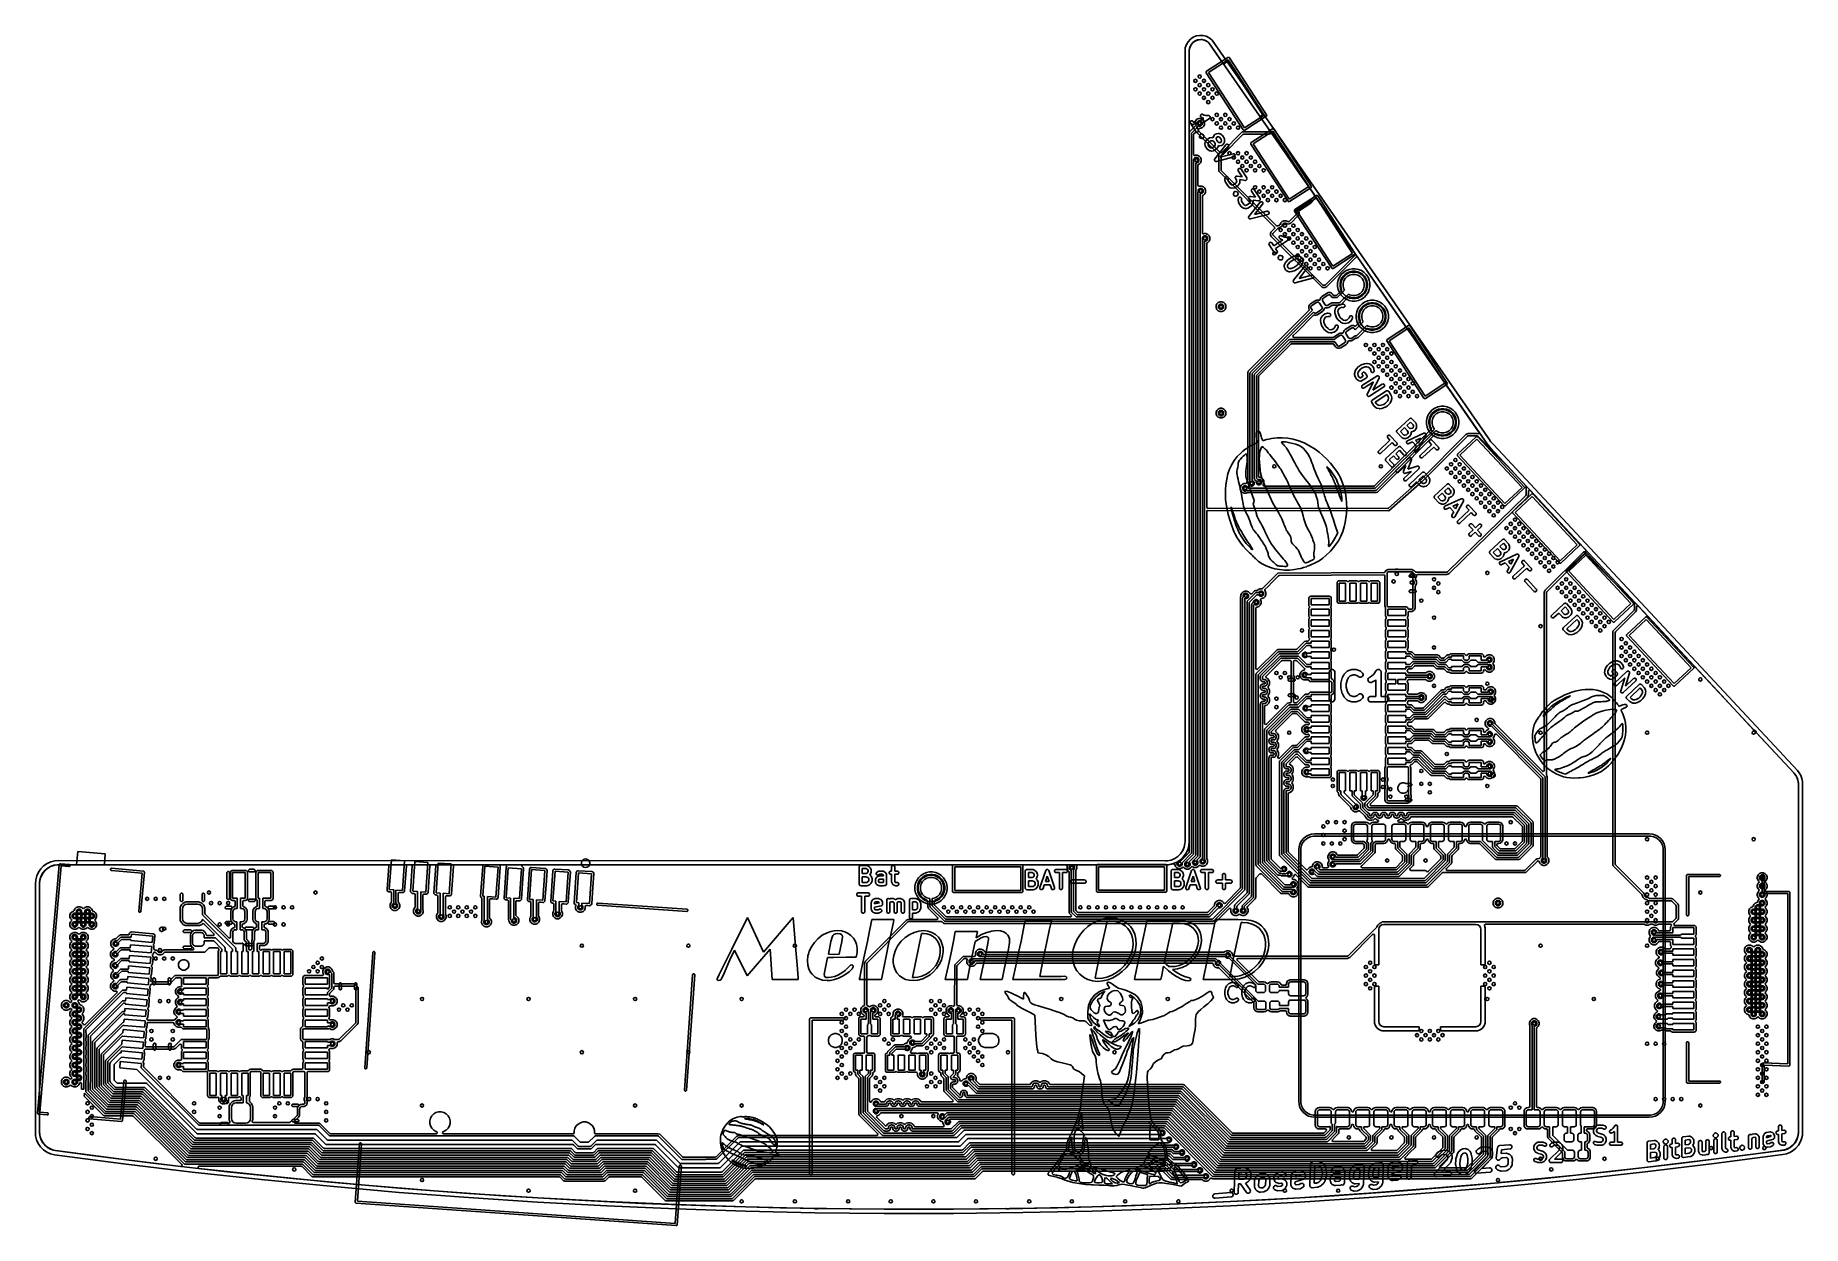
# Model space of a CAD drawing. Extents: x 94.3 to 177.3, y -118.1 to -62.3.
import ezdxf

# ---------------------------------------------------------------- set-up
doc = ezdxf.new("R2010")
doc.units = 0
doc.layers.add('BLACK', color=7, linetype='CONTINUOUS')

msp = doc.modelspace()

# ---------------------------------------------------------------- linework, layer by layer
at = {"layer": 'BLACK', "linetype": 'CONTINUOUS'}
for p, q in [((148.31, -63.01), (148.311921, -62.990491)), ((148.31, -100.109576), (148.31, -63.01)), ((148.311921, -62.990491), (148.31202, -62.99025)), ((148.31202, -62.99025), (148.32521, -62.853233)), ((148.32521, -62.853233), (148.373768, -62.702191)), ((148.373768, -62.702191), (148.453446, -62.564994)), ((148.453446, -62.564994), (148.56057, -62.447965)), ((148.53796, -62.819915), (148.509376, -62.944792)), ((148.509376, -62.944792), (148.509994, -63.008842)), ((148.509993, -63.008842), (148.509915, -63.009144)), ((148.509915, -63.009144), (148.51, -63.01)), ((148.509994, -63.008842), (148.509993, -63.008842)), ((148.51, -63.01), (148.51, -100.11)), ((148.5105, -63.04325), (148.510858, -63.040403)), ((148.510527, -63.011798), (148.510808, -63.0059)), ((148.510805, -63.035763), (148.510527, -63.011798)), ((148.510804, -63.035764), (148.510805, -63.035763)), ((148.510858, -63.040403), (148.510804, -63.035764)), ((148.510808, -63.0059), (148.523402, -62.888343)), ((148.523402, -62.888343), (148.526035, -62.876841)), ((148.526035, -62.876841), (148.564828, -62.768322)), ((148.595018, -62.705217), (148.53796, -62.819915)), ((148.56057, -62.447965), (148.690205, -62.356497)), ((148.564828, -62.768322), (148.570079, -62.757767)), ((148.570079, -62.757767), (148.633229, -62.661362)), ((148.677372, -62.607089), (148.595018, -62.705217)), ((148.633229, -62.661362), (148.640812, -62.652327)), ((148.640812, -62.652327), (148.724794, -62.573416)), ((148.780433, -62.530998), (148.677372, -62.607089)), ((148.690205, -62.356497), (148.836375, -62.294805)), ((148.724794, -62.573416), (148.734285, -62.566408)), ((148.734285, -62.566408), (148.83443, -62.509378)), ((148.898458, -62.481185), (148.780433, -62.530998)), ((148.83443, -62.509378), (148.845298, -62.504791)), ((148.836375, -62.294805), (148.992343, -62.265733)), ((148.845298, -62.504791), (148.956024, -62.472823)), ((149.024871, -62.460425), (148.898458, -62.481185)), ((148.956024, -62.472823), (148.967652, -62.470913)), ((148.967652, -62.470913), (149.082788, -62.465789)), ((148.992343, -62.265733), (149.150923, -62.27062)), ((149.152629, -62.469874), (149.024871, -62.460425)), ((149.082788, -62.465789), (149.094556, -62.466659)), ((149.094556, -62.466659), (149.207675, -62.488664)), ((149.150923, -62.27062), (149.304806, -62.309241)), ((149.274613, -62.509006), (149.152629, -62.469874)), ((149.207675, -62.488664), (149.218904, -62.492266)), ((149.218904, -62.492266), (149.323721, -62.540175)), ((149.384025, -62.57564), (149.274613, -62.509006)), ((149.304806, -62.309241), (149.4469, -62.379817)), ((149.323721, -62.540175), (149.333798, -62.546313)), ((149.333798, -62.546313), (149.418594, -62.61285)), ((149.422749, -62.614078), (149.384025, -62.57564)), ((149.418594, -62.61285), (149.428802, -62.623674)), ((162.377852, -81.277024), (149.422749, -62.614078)), ((149.428802, -62.623674), (150.116026, -63.61368)), ((149.4469, -62.379817), (149.568953, -62.477729)), ((149.568953, -62.477729), (149.569445, -62.478045)), ((149.569445, -62.478045), (149.569654, -62.478291)), ((149.569654, -62.478291), (149.570655, -62.479094)), ((149.570655, -62.479094), (149.570585, -62.479164)), ((149.570585, -62.479164), (149.570987, -62.479857)), ((149.570987, -62.479857), (149.582148, -62.492976)), ((149.582148, -62.492976), (162.542148, -81.162976)), ((148.5105, -66.28979), (148.5105, -63.04325)), ((149.318143, -63.952977), (150.324548, -63.299411)), ((150.337078, -63.41051), (149.414541, -64.009612)), ((150.116026, -63.61368), (150.322377, -63.479675)), ((150.322377, -63.479675), (151.956294, -65.995686)), ((150.324548, -63.299411), (150.342664, -63.292183)), ((152.025459, -66.010387), (150.337078, -63.41051)), ((150.342664, -63.292183), (150.342668, -63.292181)), ((150.342668, -63.292181), (150.3801, -63.300138)), ((150.3801, -63.300138), (150.393714, -63.314112)), ((150.393714, -63.314112), (152.136558, -65.997857)), ((149.296212, -64.004023), (149.304169, -63.966591)), ((149.303441, -64.022143), (149.296212, -64.004023)), ((151.046286, -66.705888), (149.303441, -64.022143)), ((149.304169, -63.966591), (149.318143, -63.952977)), ((149.414541, -64.009612), (151.102921, -66.60949)), ((148.525145, -66.325145), (148.5105, -66.28979)), ((148.656244, -66.456244), (148.525145, -66.325145)), ((148.550397, -66.352007), (148.556482, -66.323383)), ((148.55573, -66.380781), (148.550397, -66.352007)), ((148.556482, -66.323383), (148.573057, -66.299266)), ((148.573057, -66.299266), (148.597599, -66.283328)), ((148.597599, -66.283328), (148.626373, -66.277995)), ((148.626373, -66.277995), (148.654997, -66.28408)), ((148.654997, -66.28408), (148.679114, -66.300655)), ((148.679114, -66.300655), (148.688291, -66.312141)), ((148.688291, -66.312141), (148.771932, -66.440937)), ((148.771932, -66.440937), (149.196163, -66.165437)), ((148.807134, -66.271134), (148.7725, -66.354746)), ((148.7725, -66.354746), (148.7725, -66.38999)), ((148.807138, -66.271128), (148.807134, -66.271134)), ((148.871128, -66.207138), (148.807138, -66.271128)), ((149.461664, -66.171875), (148.853628, -66.566737)), ((148.871134, -66.207134), (148.871128, -66.207138)), ((148.954746, -66.1725), (148.871134, -66.207134)), ((148.877402, -66.375614), (148.896066, -66.330554)), ((148.896066, -66.330554), (148.930554, -66.296066)), ((148.930554, -66.296066), (148.975614, -66.277402)), ((148.954747, -66.1725), (148.954746, -66.1725)), ((149.045253, -66.1725), (148.954747, -66.1725)), ((148.975614, -66.277402), (149.024386, -66.277402)), ((149.024386, -66.277402), (149.069446, -66.296066)), ((149.029757, -66.046104), (149.033796, -66.017121)), ((149.037115, -66.074427), (149.029757, -66.046104)), ((149.033796, -66.017121), (149.04862, -65.991889)), ((149.054753, -66.097778), (149.037115, -66.074427)), ((149.128868, -66.207135), (149.045253, -66.1725)), ((149.04862, -65.991889), (149.071971, -65.974251)), ((149.066639, -66.106432), (149.054753, -66.097778)), ((149.140085, -66.149583), (149.066639, -66.106432)), ((149.069446, -66.296066), (149.103934, -66.330554)), ((149.071971, -65.974251), (149.100294, -65.966893)), ((149.100294, -65.966893), (149.129277, -65.970932)), ((149.103934, -66.330554), (149.122598, -66.375614)), ((149.192865, -66.271132), (149.128868, -66.207135)), ((149.129277, -65.970932), (149.142623, -65.977102)), ((149.146835, -66.152703), (149.140085, -66.149583)), ((149.142623, -65.977102), (149.205574, -66.014087)), ((149.148471, -66.153828), (149.146835, -66.152703)), ((149.151015, -66.154636), (149.148471, -66.153828)), ((149.153431, -66.155753), (149.151015, -66.154636)), ((149.155391, -66.156026), (149.153431, -66.155753)), ((149.162484, -66.158279), (149.155391, -66.156026)), ((149.196163, -66.165437), (149.162484, -66.158279)), ((149.2275, -66.354747), (149.192865, -66.271132)), ((149.205574, -66.014087), (149.291799, -66.032414)), ((149.2275, -66.445253), (149.2275, -66.354747)), ((149.291799, -66.032414), (149.421719, -66.033979)), ((149.421719, -66.033979), (149.421775, -66.033985)), ((149.421775, -66.033985), (149.421798, -66.033981)), ((149.421798, -66.033981), (149.421864, -66.033995)), ((149.421864, -66.033995), (149.436333, -66.035597)), ((149.436333, -66.035597), (149.44316, -66.038521)), ((149.44316, -66.038521), (149.450421, -66.040065)), ((149.450421, -66.040065), (149.456473, -66.044224)), ((149.456473, -66.044224), (149.463232, -66.04712)), ((149.461708, -66.171839), (149.461664, -66.171875)), ((149.46173, -66.171831), (149.461708, -66.171839)), ((149.461779, -66.171782), (149.46173, -66.171831)), ((149.47315, -66.162697), (149.461779, -66.171782)), ((149.463232, -66.04712), (149.468421, -66.052436)), ((149.468421, -66.052436), (149.474538, -66.05664)), ((149.477355, -66.156577), (149.47315, -66.162697)), ((149.474538, -66.05664), (149.478538, -66.0628)), ((149.48267, -66.15139), (149.477355, -66.156577)), ((149.478538, -66.0628), (149.483673, -66.06806)), ((149.485564, -66.144633), (149.48267, -66.15139)), ((149.483673, -66.06806), (149.486432, -66.074955)), ((149.489725, -66.13858), (149.485564, -66.144633)), ((149.486432, -66.074955), (149.490477, -66.081183)), ((149.491267, -66.131321), (149.489725, -66.13858)), ((149.490477, -66.081183), (149.491815, -66.088406)), ((149.494194, -66.124491), (149.491267, -66.131321)), ((149.491815, -66.088406), (149.494546, -66.095229)), ((149.494282, -66.117138), (149.494194, -66.124491)), ((149.495809, -66.109956), (149.494282, -66.117138)), ((149.494546, -66.095229), (149.494456, -66.102658)), ((149.494456, -66.102658), (149.495809, -66.109956)), ((151.102921, -66.60949), (152.025459, -66.010387)), ((152.121857, -66.067023), (151.115452, -66.72059)), ((151.956294, -65.995686), (151.827556, -66.079288)), ((151.827556, -66.079288), (152.273347, -66.721488)), ((152.135831, -66.05341), (152.121857, -66.067023)), ((152.143787, -66.015977), (152.135831, -66.05341)), ((152.136558, -65.997857), (152.143787, -66.015977)), ((148.511, -66.8382), (148.514867, -66.81876)), ((148.511, -100.620465), (148.511, -66.8382)), ((148.514867, -66.81876), (148.525879, -66.802279)), ((148.525879, -66.802279), (148.885125, -66.443032)), ((148.562491, -66.393837), (148.55573, -66.380781)), ((148.811469, -66.77723), (148.562491, -66.393837)), ((148.956967, -66.514874), (148.6126, -66.859242)), ((148.6126, -66.859242), (148.6126, -100.641507)), ((148.691598, -66.470889), (148.656244, -66.456244)), ((148.726954, -66.456245), (148.691598, -66.470889)), ((148.7151, -66.922408), (148.729744, -66.887054)), ((148.7151, -67.855328), (148.7151, -66.922408)), ((148.757855, -66.425345), (148.726954, -66.456245)), ((148.729744, -66.887054), (148.79703, -66.819767)), ((148.7725, -66.38999), (148.757855, -66.425345)), ((148.79703, -66.819767), (148.832385, -66.805123)), ((148.820647, -66.788717), (148.811469, -66.77723)), ((148.844764, -66.805292), (148.820647, -66.788717)), ((148.832385, -66.805123), (148.86774, -66.819768)), ((148.873387, -66.811376), (148.844764, -66.805292)), ((148.853628, -66.566737), (148.93727, -66.695534)), ((148.86774, -66.819768), (149.887434, -67.839462)), ((148.902161, -66.806043), (148.873387, -66.811376)), ((148.877402, -66.424386), (148.877402, -66.375614)), ((148.885125, -66.443032), (148.877402, -66.424386)), ((148.926704, -66.790105), (148.902161, -66.806043)), ((148.943279, -66.765988), (148.926704, -66.790105)), ((148.929109, -66.708397), (148.937688, -66.687686)), ((148.929109, -66.708399), (148.929109, -66.708397)), ((148.934531, -66.721488), (148.929109, -66.708399)), ((148.943753, -66.743753), (148.934531, -66.721488)), ((148.93727, -66.695534), (148.94403, -66.708591)), ((148.937688, -66.687686), (148.943753, -66.673045)), ((148.949363, -66.737364), (148.943279, -66.765988)), ((148.943753, -66.673045), (148.959205, -66.657593)), ((149.964644, -67.764644), (148.943753, -66.743753)), ((148.94403, -66.708591), (148.949363, -66.737364)), ((148.975614, -66.522598), (148.956967, -66.514874)), ((148.959205, -66.657593), (148.974656, -66.642144)), ((148.974656, -66.642144), (148.986655, -66.637174)), ((149.024386, -66.522598), (148.975614, -66.522598)), ((148.986108, -67.022942), (148.987741, -67.008333)), ((148.986108, -67.022944), (148.986108, -67.022942)), ((148.991441, -67.051717), (148.986108, -67.022944)), ((148.986655, -66.637174), (149.01001, -66.6275)), ((148.987741, -67.008333), (148.998942, -66.955635)), ((149.00286, -67.069301), (148.991441, -67.051717)), ((148.998942, -66.955635), (149.003393, -66.941623)), ((149.007379, -67.07626), (149.00286, -67.069301)), ((149.003393, -66.941623), (149.003473, -66.941507)), ((149.003473, -66.941507), (149.015275, -66.924335)), ((149.031496, -67.092836), (149.007379, -67.07626)), ((149.01001, -66.6275), (149.045251, -66.6275)), ((149.015275, -66.924335), (149.019969, -66.917506)), ((149.019969, -66.917506), (149.019969, -66.917505)), ((149.019969, -66.917505), (149.01997, -66.917505)), ((149.01997, -66.917505), (149.044512, -66.901567)), ((149.069446, -66.503934), (149.024386, -66.522598)), ((149.045509, -67.097287), (149.031496, -67.092836)), ((149.044512, -66.901567), (149.073285, -66.896234)), ((149.045251, -66.6275), (149.045253, -66.6275)), ((149.045253, -66.6275), (149.128868, -66.592865)), ((149.098207, -67.108488), (149.045509, -67.097287)), ((149.103934, -66.469446), (149.069446, -66.503934)), ((149.073285, -66.896234), (149.087897, -66.897867)), ((149.087897, -66.897867), (149.140595, -66.909069)), ((149.112819, -67.110121), (149.098207, -67.108488)), ((149.122598, -66.424386), (149.103934, -66.469446)), ((149.141592, -67.104788), (149.112819, -67.110121)), ((149.122598, -66.375614), (149.122598, -66.424386)), ((149.128868, -66.592865), (149.192865, -66.528868)), ((149.140595, -66.909069), (149.154607, -66.913521)), ((149.166134, -67.08885), (149.141592, -67.104788)), ((149.154607, -66.913521), (149.178724, -66.930096)), ((149.182709, -67.064733), (149.166134, -67.08885)), ((149.178724, -66.930096), (149.194662, -66.954638)), ((149.187161, -67.05072), (149.182709, -67.064733)), ((149.198362, -66.998024), (149.187161, -67.05072)), ((149.192865, -66.528868), (149.2275, -66.445253)), ((149.194662, -66.954638), (149.198983, -66.977952)), ((149.199995, -66.983412), (149.198362, -66.998024)), ((149.198983, -66.977952), (149.199995, -66.983412)), ((149.310968, -67.190485), (149.319622, -67.178599)), ((149.319622, -67.178599), (149.321773, -67.176974)), ((149.321773, -67.176974), (149.323299, -67.174754)), ((149.323299, -67.174754), (149.334785, -67.165577)), ((149.334785, -67.165577), (149.462582, -67.082585)), ((149.462582, -67.082585), (149.475638, -67.075824)), ((149.475638, -67.075824), (149.478287, -67.075333)), ((149.478287, -67.075333), (149.480646, -67.074029)), ((149.480646, -67.074029), (149.495024, -67.070958)), ((149.495024, -67.070958), (149.579672, -67.06141)), ((149.579672, -67.06141), (149.587108, -67.061305)), ((149.587108, -67.061305), (149.589058, -67.060944)), ((149.589058, -67.060944), (149.59171, -67.06124)), ((149.59171, -67.06124), (149.594373, -67.061203)), ((149.594373, -67.061203), (149.596274, -67.06175)), ((149.596274, -67.06175), (149.60367, -67.062577)), ((149.60367, -67.062577), (149.635704, -67.069386)), ((149.635704, -67.069386), (149.642513, -67.037352)), ((149.642513, -67.037352), (149.644765, -67.03026)), ((149.644765, -67.03026), (149.645039, -67.028299)), ((149.645039, -67.028299), (149.646156, -67.025881)), ((149.646156, -67.025881), (149.646964, -67.02334)), ((149.646964, -67.02334), (149.648086, -67.021706)), ((149.648086, -67.021706), (149.651209, -67.014953)), ((149.651209, -67.014953), (149.69436, -66.941507)), ((149.69436, -66.941507), (149.703014, -66.929621)), ((149.703014, -66.929621), (149.705163, -66.927997)), ((149.705163, -66.927997), (149.70669, -66.925776)), ((149.70669, -66.925776), (149.718177, -66.916599)), ((149.718177, -66.916599), (149.750126, -66.895851)), ((149.750126, -66.895851), (149.763182, -66.88909)), ((149.763182, -66.88909), (149.765831, -66.888598)), ((149.765831, -66.888598), (149.76819, -66.887295)), ((149.76819, -66.887295), (149.782568, -66.884224)), ((149.786704, -67.080442), (149.780564, -67.109331)), ((149.780564, -67.109331), (149.786763, -67.16429)), ((149.782568, -66.884224), (149.867216, -66.874676)), ((149.814721, -67.032756), (149.786704, -67.080442)), ((149.786763, -67.16429), (149.85047, -67.26239)), ((149.816973, -67.031293), (149.814721, -67.032756)), ((149.87193, -67.025095), (149.816973, -67.031293)), ((149.867216, -66.874676), (149.874653, -66.874571)), ((149.900821, -67.031236), (149.87193, -67.025095)), ((149.874653, -66.874571), (149.876603, -66.87421)), ((149.876603, -66.87421), (149.879255, -66.874506)), ((149.879255, -66.874506), (149.881917, -66.874469)), ((149.881917, -66.874469), (149.883817, -66.875016)), ((149.883817, -66.875016), (149.891215, -66.875843)), ((149.891215, -66.875843), (149.943913, -66.887045)), ((149.948507, -67.059253), (149.900821, -67.031236)), ((149.943913, -66.887045), (149.951002, -66.889297)), ((150.012214, -67.157352), (149.948507, -67.059253)), ((149.951002, -66.889297), (149.952965, -66.889571)), ((149.952965, -66.889571), (149.955386, -66.89069)), ((149.955386, -66.89069), (149.957925, -66.891497)), ((149.957925, -66.891497), (149.959556, -66.892618)), ((149.959556, -66.892618), (149.966311, -66.895741)), ((149.966311, -66.895741), (150.039756, -66.938891)), ((150.018412, -67.21231), (150.012214, -67.157352)), ((150.999999, -66.8), (150.035354, -67.764644)), ((150.039756, -66.938891), (150.051642, -66.947545)), ((150.051642, -66.947545), (150.053266, -66.949695)), ((150.053266, -66.949695), (150.055486, -66.951221)), ((150.055486, -66.951221), (150.064664, -66.962708)), ((150.064664, -66.962708), (150.147657, -67.090505)), ((150.111374, -67.840653), (151.029882, -66.922145)), ((150.147657, -67.090505), (150.154418, -67.103561)), ((150.154418, -67.103561), (150.154909, -67.10621)), ((150.154909, -67.10621), (150.156213, -67.108569)), ((150.156213, -67.108569), (150.159284, -67.122947)), ((150.159284, -67.122947), (150.168832, -67.207595)), ((152.232273, -66.8), (150.999999, -66.8)), ((151.029882, -66.922145), (151.065237, -66.9075)), ((151.059899, -66.719862), (151.046286, -66.705888)), ((151.066461, -66.721256), (151.059899, -66.719862)), ((151.065237, -66.9075), (152.232267, -66.9075)), ((151.097332, -66.727819), (151.066461, -66.721256)), ((151.115452, -66.72059), (151.097332, -66.727819)), ((151.418143, -67.302976), (152.424548, -66.64941)), ((152.437077, -66.760509), (151.514541, -67.359611)), ((152.232267, -66.9075), (152.232273, -66.9075)), ((152.260785, -66.791074), (152.232273, -66.8)), ((152.232273, -66.9075), (152.26439, -66.90259)), ((152.281478, -66.758883), (152.260785, -66.791074)), ((152.26439, -66.90259), (152.283398, -66.896639)), ((152.273347, -66.721488), (152.281478, -66.758883)), ((152.283398, -66.896639), (152.2929, -66.893665)), ((152.2929, -66.893665), (152.299773, -66.891255)), ((152.299772, -66.891255), (152.299776, -66.891254)), ((152.299773, -66.891255), (152.299772, -66.891255)), ((152.299776, -66.891254), (152.31622, -66.87781)), ((152.31622, -66.87781), (152.35286, -66.866771)), ((152.35286, -66.866771), (152.359644, -66.870413)), ((152.359644, -66.870413), (152.422377, -66.829675)), ((152.422377, -66.829675), (153.495157, -68.481611)), ((152.424548, -66.64941), (152.442668, -66.642181)), ((154.125458, -69.360388), (152.437077, -66.760509)), ((152.442668, -66.642181), (152.480101, -66.650138)), ((152.480101, -66.650138), (152.480102, -66.650141)), ((152.480102, -66.650141), (152.493714, -66.664112)), ((152.493714, -66.664112), (154.236558, -69.347858)), ((148.718905, -67.87446), (148.7151, -67.855328)), ((148.745963, -67.901521), (148.718905, -67.87446)), ((148.784232, -67.901523), (148.745963, -67.901521)), ((148.769754, -68.021066), (148.814814, -68.002402)), ((148.793943, -67.8975), (148.784232, -67.901523)), ((148.793947, -67.8975), (148.793943, -67.8975)), ((148.884453, -67.8975), (148.793947, -67.8975)), ((148.814814, -68.002402), (148.863586, -68.002402)), ((148.863586, -68.002402), (148.908646, -68.021066)), ((148.968068, -67.932135), (148.884453, -67.8975)), ((149.032065, -67.996132), (148.968068, -67.932135)), ((149.0667, -68.079747), (149.032065, -67.996132)), ((149.246287, -67.353639), (149.246583, -67.350984)), ((149.246648, -67.355591), (149.246287, -67.353639)), ((149.246546, -67.348324), (149.247093, -67.346423)), ((149.246583, -67.350984), (149.246546, -67.348324)), ((149.246754, -67.363026), (149.246648, -67.355591)), ((149.256301, -67.447673), (149.246754, -67.363026)), ((149.247093, -67.346423), (149.24792, -67.339027)), ((149.24792, -67.339027), (149.259121, -67.28633)), ((149.259372, -67.462051), (149.256301, -67.447673)), ((149.259121, -67.28633), (149.261373, -67.279237)), ((149.260675, -67.464409), (149.259372, -67.462051)), ((149.261167, -67.467059), (149.260675, -67.464409)), ((149.267928, -67.480115), (149.261167, -67.467059)), ((149.261373, -67.279237), (149.261647, -67.277277)), ((149.261647, -67.277277), (149.262763, -67.274861)), ((149.262763, -67.274861), (149.263572, -67.272317)), ((149.263572, -67.272317), (149.264696, -67.270681)), ((149.264696, -67.270681), (149.267817, -67.263931)), ((149.267817, -67.263931), (149.310968, -67.190485)), ((149.350921, -67.607913), (149.267928, -67.480115)), ((149.360099, -67.6194), (149.350921, -67.607913)), ((149.362318, -67.620925), (149.360099, -67.6194)), ((149.363943, -67.623076), (149.362318, -67.620925)), ((149.375829, -67.63173), (149.363943, -67.623076)), ((149.449274, -67.674881), (149.375829, -67.63173)), ((149.403312, -67.32942), (149.397172, -67.358309)), ((149.397172, -67.358309), (149.403371, -67.413268)), ((149.431329, -67.281734), (149.403312, -67.32942)), ((149.403371, -67.413268), (149.467078, -67.511368)), ((149.529431, -67.218027), (149.431329, -67.281734)), ((149.456026, -67.678002), (149.449274, -67.674881)), ((149.45766, -67.679125), (149.456026, -67.678002)), ((149.460202, -67.679932), (149.45766, -67.679125)), ((149.46262, -67.68105), (149.460202, -67.679932)), ((149.46458, -67.681323), (149.46262, -67.68105)), ((149.471673, -67.683576), (149.46458, -67.681323)), ((149.467078, -67.511368), (149.514763, -67.539384)), ((149.524371, -67.694777), (149.471673, -67.683576)), ((149.514763, -67.539384), (149.54365, -67.545524)), ((149.531765, -67.695603), (149.524371, -67.694777)), ((149.584387, -67.211829), (149.529431, -67.218027)), ((149.533667, -67.696151), (149.531765, -67.695603)), ((149.536329, -67.696113), (149.533667, -67.696151)), ((149.538983, -67.69641), (149.536329, -67.696113)), ((149.540931, -67.696048), (149.538983, -67.69641)), ((149.548369, -67.695944), (149.540931, -67.696048)), ((149.54365, -67.545524), (149.598613, -67.539326)), ((149.633016, -67.686398), (149.548369, -67.695944)), ((149.613275, -67.217969), (149.584387, -67.211829)), ((149.598613, -67.539326), (149.696711, -67.475619)), ((149.660963, -67.245986), (149.613275, -67.217969)), ((149.647395, -67.683326), (149.633016, -67.686398)), ((149.649753, -67.682022), (149.647395, -67.683326)), ((149.652403, -67.681531), (149.649753, -67.682022)), ((149.665459, -67.67477), (149.652403, -67.681531)), ((149.72467, -67.344086), (149.660963, -67.245986)), ((149.793256, -67.591777), (149.665459, -67.67477)), ((149.696711, -67.475619), (149.724728, -67.427933)), ((149.707896, -68.063449), (150.233597, -67.404092)), ((149.730868, -67.399044), (149.72467, -67.344086)), ((149.724728, -67.427933), (149.730868, -67.399044)), ((150.601574, -67.970728), (149.7854, -68.182794)), ((149.804743, -67.582599), (149.793256, -67.591777)), ((149.806268, -67.580379), (149.804743, -67.582599)), ((149.808419, -67.578755), (149.806268, -67.580379)), ((149.817073, -67.566869), (149.808419, -67.578755)), ((149.860224, -67.493423), (149.817073, -67.566869)), ((149.85047, -67.26239), (149.898155, -67.290406)), ((149.863346, -67.486668), (149.860224, -67.493423)), ((149.864468, -67.485037), (149.863346, -67.486668)), ((149.865274, -67.482498), (149.864468, -67.485037)), ((149.866394, -67.480077), (149.865274, -67.482498)), ((149.866667, -67.478113), (149.866394, -67.480077)), ((149.86892, -67.471024), (149.866667, -67.478113)), ((149.875728, -67.43899), (149.86892, -67.471024)), ((149.907761, -67.4458), (149.875728, -67.43899)), ((149.887434, -67.839462), (149.902079, -67.874817)), ((149.901118, -67.884572), (149.8925, -67.927892)), ((149.8925, -67.927892), (149.8925, -68.579296)), ((149.898155, -67.290406), (149.927046, -67.296547)), ((149.902079, -67.874817), (149.901118, -67.884572)), ((149.91516, -67.446626), (149.907761, -67.4458)), ((149.91706, -67.447174), (149.91516, -67.446626)), ((149.919718, -67.447136), (149.91706, -67.447174)), ((149.922373, -67.447433), (149.919718, -67.447136)), ((149.924324, -67.447071), (149.922373, -67.447433)), ((149.931762, -67.446966), (149.924324, -67.447071)), ((149.927046, -67.296547), (149.982004, -67.290348)), ((150.016409, -67.437419), (149.931762, -67.446966)), ((149.999999, -67.779289), (149.964644, -67.764644)), ((150.350882, -67.497602), (149.965448, -67.98103)), ((149.965448, -67.98103), (150.563852, -67.825548)), ((149.982004, -67.290348), (149.984255, -67.288886)), ((149.984255, -67.288886), (150.012272, -67.2412)), ((150.035354, -67.764644), (149.999999, -67.779289)), ((150, -67.927899), (150.014645, -67.892544)), ((150, -68.57929), (150, -67.927899)), ((150.012272, -67.2412), (150.018412, -67.21231)), ((150.014645, -67.892544), (150.038332, -67.879279)), ((150.030787, -67.434348), (150.016409, -67.437419)), ((150.033145, -67.433044), (150.030787, -67.434348)), ((150.035795, -67.432553), (150.033145, -67.433044)), ((150.048851, -67.425792), (150.035795, -67.432553)), ((150.038332, -67.879279), (150.041129, -67.878606)), ((150.041129, -67.878606), (150.041139, -67.878606)), ((150.041139, -67.878606), (150.076494, -67.863961)), ((150.0808, -67.405044), (150.048851, -67.425792)), ((150.076494, -67.863961), (150.111368, -67.840658)), ((150.092287, -67.395866), (150.0808, -67.405044)), ((150.093812, -67.393646), (150.092287, -67.395866)), ((150.095963, -67.392022), (150.093812, -67.393646)), ((150.104617, -67.380136), (150.095963, -67.392022)), ((150.147768, -67.30669), (150.104617, -67.380136)), ((150.111368, -67.840658), (150.111371, -67.840654)), ((150.111371, -67.840654), (150.111374, -67.840653)), ((150.150888, -67.299939), (150.147768, -67.30669)), ((150.152013, -67.298304), (150.150888, -67.299939)), ((150.152821, -67.295759), (150.152013, -67.298304)), ((150.153938, -67.293344), (150.152821, -67.295759)), ((150.154211, -67.291383), (150.153938, -67.293344)), ((150.156464, -67.284291), (150.154211, -67.291383)), ((150.167665, -67.231593), (150.156464, -67.284291)), ((150.168491, -67.224197), (150.167665, -67.231593)), ((150.169039, -67.222296), (150.168491, -67.224197)), ((150.168832, -67.207595), (150.168936, -67.215032)), ((150.168936, -67.215032), (150.169298, -67.216981)), ((150.169298, -67.216981), (150.169001, -67.219633)), ((150.169001, -67.219633), (150.169039, -67.222296)), ((150.233597, -67.404092), (150.243845, -67.393549)), ((150.243845, -67.393549), (150.269456, -67.379391)), ((150.269456, -67.379391), (150.298534, -67.376111)), ((150.298534, -67.376111), (150.326655, -67.384209)), ((150.326655, -67.384209), (150.349537, -67.402453)), ((150.349537, -67.402453), (150.363695, -67.428063)), ((150.358877, -67.485263), (150.350882, -67.497602)), ((150.366974, -67.457142), (150.358877, -67.485263)), ((150.363695, -67.428063), (150.366974, -67.457142)), ((150.563852, -67.825548), (150.578377, -67.823263)), ((150.578377, -67.823263), (150.60736, -67.827303)), ((150.615374, -67.965653), (150.601574, -67.970728)), ((150.60736, -67.827303), (150.632591, -67.842127)), ((150.638725, -67.948015), (150.615374, -67.965653)), ((150.632591, -67.842127), (150.650229, -67.865478)), ((150.653548, -67.922785), (150.638725, -67.948015)), ((150.650229, -67.865478), (150.657588, -67.893801)), ((150.657588, -67.893801), (150.653548, -67.922785)), ((151.396212, -67.354022), (151.404169, -67.31659)), ((151.403441, -67.372142), (151.396212, -67.354022)), ((153.146286, -70.055888), (151.403441, -67.372142)), ((151.404169, -67.31659), (151.418143, -67.302976)), ((151.514541, -67.359611), (153.202921, -69.95949)), ((148.7152, -68.1982), (148.719067, -68.17876)), ((148.7152, -100.705047), (148.7152, -68.1982)), ((148.716602, -68.100614), (148.735266, -68.055554)), ((148.716602, -68.149386), (148.716602, -68.100614)), ((148.725056, -68.169796), (148.716602, -68.149386)), ((148.719067, -68.17876), (148.725056, -68.169796)), ((148.735266, -68.055554), (148.769754, -68.021066)), ((148.863586, -68.247598), (148.8168, -68.247598)), ((148.8168, -68.247598), (148.8168, -100.726089)), ((148.908646, -68.228934), (148.863586, -68.247598)), ((148.908646, -68.021066), (148.943134, -68.055554)), ((148.943134, -68.194446), (148.908646, -68.228934)), ((148.9193, -68.371474), (148.933945, -68.336119)), ((148.9193, -69.305328), (148.9193, -68.371474)), ((148.933945, -68.336119), (148.950164, -68.32528)), ((148.943134, -68.055554), (148.961798, -68.100614)), ((148.961798, -68.149386), (148.943134, -68.194446)), ((148.950164, -68.32528), (148.968068, -68.317865)), ((148.961798, -68.100614), (148.961798, -68.149386)), ((148.968068, -68.317865), (149.032065, -68.253868)), ((149.032065, -68.253868), (149.0667, -68.170253)), ((149.0667, -68.170253), (149.0667, -68.079747)), ((149.691664, -68.114541), (149.692404, -68.109231)), ((149.694029, -68.123643), (149.691664, -68.114541)), ((149.691804, -68.103909), (149.694404, -68.094877)), ((149.692404, -68.109231), (149.691804, -68.103909)), ((149.695083, -68.132987), (149.694029, -68.123643)), ((149.694404, -68.094877), (149.695704, -68.085557)), ((149.697676, -68.137678), (149.695083, -68.132987)), ((149.695704, -68.085557), (149.698419, -68.080934)), ((149.699024, -68.142864), (149.697676, -68.137678)), ((149.698419, -68.080934), (149.699902, -68.075788)), ((149.704689, -68.150364), (149.699024, -68.142864)), ((149.699902, -68.075788), (149.707896, -68.063449)), ((149.709241, -68.158598), (149.704689, -68.150364)), ((149.713433, -68.16194), (149.709241, -68.158598)), ((149.716662, -68.166215), (149.713433, -68.16194)), ((149.72477, -68.170979), (149.716662, -68.166215)), ((149.732123, -68.176841), (149.72477, -68.170979)), ((149.737269, -68.178323), (149.732123, -68.176841)), ((149.741892, -68.181039), (149.737269, -68.178323)), ((149.751212, -68.182338), (149.741892, -68.181039)), ((149.760244, -68.184939), (149.751212, -68.182338)), ((149.765566, -68.184338), (149.760244, -68.184939)), ((149.770876, -68.185079), (149.765566, -68.184338)), ((149.7854, -68.182794), (149.770876, -68.185079)), ((149.8925, -68.579296), (149.900682, -68.620427)), ((149.900682, -68.620427), (149.915329, -68.655788)), ((149.915329, -68.655788), (149.938631, -68.690659)), ((149.938631, -68.690659), (149.938636, -68.690665)), ((149.938636, -68.690665), (152.512615, -71.264644)), ((150.014645, -68.614645), (150, -68.57929)), ((152.603777, -71.203777), (150.014645, -68.614645)), ((150.800585, -68.584347), (150.80667, -68.555724)), ((150.805918, -68.613121), (150.800585, -68.584347)), ((150.812679, -68.626177), (150.805918, -68.613121)), ((150.80667, -68.555724), (150.823244, -68.531606)), ((150.992385, -68.9029), (150.812679, -68.626177)), ((150.823244, -68.531606), (150.847787, -68.515668)), ((150.847787, -68.515668), (150.876561, -68.510335)), ((150.876561, -68.510335), (150.905184, -68.51642)), ((150.905184, -68.51642), (150.929302, -68.532994)), ((150.929302, -68.532994), (150.938479, -68.544481)), ((150.938479, -68.544481), (151.208205, -68.959822)), ((153.495157, -68.481611), (153.562962, -68.57929)), ((153.562962, -68.57929), (154.382273, -69.759578)), ((148.923105, -69.32446), (148.9193, -69.305328)), ((148.9194, -69.6482), (148.923267, -69.62876)), ((148.9194, -100.789629), (148.9194, -69.6482)), ((148.920802, -69.550614), (148.939466, -69.505554)), ((148.920802, -69.599386), (148.920802, -69.550614)), ((148.929256, -69.619796), (148.920802, -69.599386)), ((148.950163, -69.351521), (148.923105, -69.32446)), ((148.923267, -69.62876), (148.929256, -69.619796)), ((148.939466, -69.505554), (148.973954, -69.471066)), ((148.988432, -69.351523), (148.950163, -69.351521)), ((148.973954, -69.471066), (149.019014, -69.452402)), ((148.998143, -69.3475), (148.988432, -69.351523)), ((148.998147, -69.3475), (148.998143, -69.3475)), ((149.088653, -69.3475), (148.998147, -69.3475)), ((149.019014, -69.452402), (149.067786, -69.452402)), ((149.067786, -69.452402), (149.112846, -69.471066)), ((149.172268, -69.382135), (149.088653, -69.3475)), ((149.112846, -69.471066), (149.147334, -69.505554)), ((149.147334, -69.644446), (149.112846, -69.678934)), ((149.147334, -69.505554), (149.165998, -69.550614)), ((149.165998, -69.599386), (149.147334, -69.644446)), ((149.165998, -69.550614), (149.165998, -69.599386)), ((149.236265, -69.446132), (149.172268, -69.382135)), ((149.2709, -69.529747), (149.236265, -69.446132)), ((149.236265, -69.703868), (149.2709, -69.620253)), ((149.2709, -69.620253), (149.2709, -69.529747)), ((150.182346, -69.03126), (150.182642, -69.028605)), ((150.182707, -69.033212), (150.182346, -69.03126)), ((150.182605, -69.025945), (150.183152, -69.024044)), ((150.182642, -69.028605), (150.182605, -69.025945)), ((150.182813, -69.040647), (150.182707, -69.033212)), ((150.19236, -69.125294), (150.182813, -69.040647)), ((150.183152, -69.024044), (150.183979, -69.016648)), ((150.183979, -69.016648), (150.19518, -68.963951)), ((150.195431, -69.139672), (150.19236, -69.125294)), ((150.19518, -68.963951), (150.199631, -68.949938)), ((150.196734, -69.14203), (150.195431, -69.139672)), ((150.197226, -69.14468), (150.196734, -69.14203)), ((150.203987, -69.157736), (150.197226, -69.14468)), ((150.199631, -68.949938), (150.216207, -68.925822)), ((150.328476, -69.349432), (150.203987, -69.157736)), ((150.216207, -68.925822), (150.240749, -68.909884)), ((150.240749, -68.909884), (150.269522, -68.904551)), ((150.269522, -68.904551), (150.298147, -68.910635)), ((150.298147, -68.910635), (150.322264, -68.92721)), ((150.322264, -68.92721), (150.338201, -68.951752)), ((150.337653, -69.360918), (150.328476, -69.349432)), ((150.341902, -68.995138), (150.333231, -69.03593)), ((150.333231, -69.03593), (150.33943, -69.090889)), ((150.339873, -69.362443), (150.337653, -69.360918)), ((150.338201, -68.951752), (150.343535, -68.980526)), ((150.33943, -69.090889), (150.444633, -69.252887)), ((150.341498, -69.364595), (150.339873, -69.362443)), ((150.353384, -69.373249), (150.341498, -69.364595)), ((150.343535, -68.980526), (150.341902, -68.995138)), ((150.42683, -69.4164), (150.353384, -69.373249)), ((150.433584, -69.419522), (150.42683, -69.4164)), ((150.435216, -69.420644), (150.433584, -69.419522)), ((150.437754, -69.42145), (150.435216, -69.420644)), ((150.440176, -69.42257), (150.437754, -69.42145)), ((150.442139, -69.422843), (150.440176, -69.42257)), ((150.449229, -69.425096), (150.442139, -69.422843)), ((150.444633, -69.252887), (150.492319, -69.280904)), ((150.501925, -69.436297), (150.449229, -69.425096)), ((150.492319, -69.280904), (150.521207, -69.287044)), ((150.509322, -69.437123), (150.501925, -69.436297)), ((150.511223, -69.437671), (150.509322, -69.437123)), ((150.513882, -69.437633), (150.511223, -69.437671)), ((150.516537, -69.43793), (150.513882, -69.437633)), ((150.518488, -69.437568), (150.516537, -69.43793)), ((150.525925, -69.437463), (150.518488, -69.437568)), ((150.521207, -69.287044), (150.576167, -69.280845)), ((150.610572, -69.427916), (150.525925, -69.437463)), ((150.576167, -69.280845), (150.706217, -69.196389)), ((150.587741, -69.708333), (150.598942, -69.655635)), ((150.598942, -69.655635), (150.603393, -69.641623)), ((150.603393, -69.641623), (150.619969, -69.617506)), ((150.62495, -69.424845), (150.610572, -69.427916)), ((150.619969, -69.617506), (150.619969, -69.617505)), ((150.619969, -69.617505), (150.61997, -69.617505)), ((150.61997, -69.617505), (150.644512, -69.601567)), ((150.627308, -69.423541), (150.62495, -69.424845)), ((150.629958, -69.42305), (150.627308, -69.423541)), ((150.643014, -69.416289), (150.629958, -69.42305)), ((150.802761, -69.312548), (150.643014, -69.416289)), ((150.644512, -69.601567), (150.673285, -69.596234)), ((150.669479, -68.942028), (150.672013, -68.930106)), ((150.66994, -68.944515), (150.669479, -68.942028)), ((150.66958, -68.947019), (150.66994, -68.944515)), ((150.672591, -68.958821), (150.66958, -68.947019)), ((150.672013, -68.930106), (150.673747, -68.918053)), ((150.674812, -68.970802), (150.672591, -68.958821)), ((150.673285, -69.596234), (150.687897, -69.597867)), ((150.673747, -68.918053), (150.675037, -68.915878)), ((150.67646, -68.973986), (150.674812, -68.970802)), ((150.675037, -68.915878), (150.675563, -68.913405)), ((150.675563, -68.913405), (150.682462, -68.903365)), ((150.676815, -68.975374), (150.67646, -68.973986)), ((150.677998, -68.976954), (150.676815, -68.975374)), ((150.681573, -68.983858), (150.677998, -68.976954)), ((150.734175, -69.064857), (150.681573, -68.983858)), ((150.682462, -68.903365), (150.688681, -68.892887)), ((150.687897, -69.597867), (150.740595, -69.609069)), ((150.688681, -68.892887), (150.690706, -68.891371)), ((150.690706, -68.891371), (150.692138, -68.889288)), ((150.692138, -68.889288), (150.702352, -68.882654)), ((150.702352, -68.882654), (150.712109, -68.875352)), ((150.706217, -69.196389), (150.734232, -69.148705)), ((150.712109, -68.875352), (150.714559, -68.874726)), ((150.714559, -68.874726), (150.716681, -68.873349)), ((150.716681, -68.873349), (150.728661, -68.871128)), ((150.728661, -68.871128), (150.740464, -68.868117)), ((150.740373, -69.119814), (150.734175, -69.064857)), ((150.734232, -69.148705), (150.740373, -69.119814)), ((150.740464, -68.868117), (150.744045, -68.868277)), ((150.740595, -69.609069), (150.754607, -69.613521)), ((150.744045, -68.868277), (150.745455, -68.868016)), ((150.745455, -68.868016), (150.747387, -68.868426)), ((150.747387, -68.868426), (150.755152, -68.868774)), ((150.754607, -69.613521), (150.778724, -69.630096)), ((150.755152, -68.868774), (150.992385, -68.9029)), ((150.778724, -69.630096), (150.794662, -69.654638)), ((150.794662, -69.654638), (150.79988, -69.682793)), ((150.814248, -69.30337), (150.802761, -69.312548)), ((150.815773, -69.30115), (150.814248, -69.30337)), ((150.817924, -69.299526), (150.815773, -69.30115)), ((150.826578, -69.28764), (150.817924, -69.299526)), ((150.869729, -69.214195), (150.826578, -69.28764)), ((150.87285, -69.207441), (150.869729, -69.214195)), ((150.873972, -69.20581), (150.87285, -69.207441)), ((150.874779, -69.203269), (150.873972, -69.20581)), ((150.875898, -69.200849), (150.874779, -69.203269)), ((150.876171, -69.198886), (150.875898, -69.200849)), ((150.878424, -69.191797), (150.876171, -69.198886)), ((150.889626, -69.1391), (150.878424, -69.191797)), ((151.134626, -69.074906), (150.882162, -69.038588)), ((150.882162, -69.038588), (150.890793, -69.1151)), ((150.890452, -69.1317), (150.889626, -69.1391)), ((150.891, -69.129801), (150.890452, -69.1317)), ((150.890793, -69.1151), (150.890897, -69.122538)), ((150.890897, -69.122538), (150.891259, -69.124488)), ((150.891259, -69.124488), (150.890962, -69.12714)), ((150.890962, -69.12714), (150.891, -69.129801)), ((151.14239, -69.075253), (151.134626, -69.074906)), ((151.144323, -69.075664), (151.14239, -69.075253)), ((151.145732, -69.075402), (151.144323, -69.075664)), ((151.149314, -69.075563), (151.145732, -69.075402)), ((151.161116, -69.072551), (151.149314, -69.075563)), ((151.173097, -69.070331), (151.161116, -69.072551)), ((151.175218, -69.068953), (151.173097, -69.070331)), ((151.177669, -69.068328), (151.175218, -69.068953)), ((151.187419, -69.06103), (151.177669, -69.068328)), ((151.19764, -69.054393), (151.187419, -69.06103)), ((151.199073, -69.052307), (151.19764, -69.054393)), ((151.201097, -69.050793), (151.199073, -69.052307)), ((151.207311, -69.040321), (151.201097, -69.050793)), ((151.214215, -69.030276), (151.207311, -69.040321)), ((151.208205, -68.959822), (151.211778, -68.966723)), ((151.211778, -68.966723), (151.212963, -68.968306)), ((151.212963, -68.968306), (151.213317, -68.969695)), ((151.213317, -68.969695), (151.214966, -68.972879)), ((151.214741, -69.0278), (151.214215, -69.030276)), ((151.216031, -69.025627), (151.214741, -69.0278)), ((151.214966, -68.972879), (151.217186, -68.984856)), ((151.217764, -69.013574), (151.216031, -69.025627)), ((151.217186, -68.984856), (151.220198, -68.996661)), ((151.220299, -69.001652), (151.217764, -69.013574)), ((151.220198, -68.996661), (151.219837, -68.999164)), ((151.219837, -68.999164), (151.220299, -69.001652)), ((151.42303, -69.542827), (151.429115, -69.514203)), ((151.428363, -69.571601), (151.42303, -69.542827)), ((151.435124, -69.584657), (151.428363, -69.571601)), ((151.429115, -69.514203), (151.445689, -69.490086)), ((151.614829, -69.861381), (151.435124, -69.584657)), ((151.445689, -69.490086), (151.470232, -69.474148)), ((151.470232, -69.474148), (151.499006, -69.468815)), ((151.499006, -69.468815), (151.52763, -69.4749)), ((151.52763, -69.4749), (151.551747, -69.491474)), ((151.551747, -69.491474), (151.560924, -69.502961)), ((151.560924, -69.502961), (151.83065, -69.918303)), ((153.202921, -69.95949), (154.125458, -69.360388)), ((154.221857, -69.417023), (153.215452, -70.07059)), ((154.235831, -69.40341), (154.221857, -69.417023)), ((154.243788, -69.365978), (154.235831, -69.40341)), ((154.236558, -69.347858), (154.243788, -69.365978)), ((149.067786, -69.697598), (149.021, -69.697598)), ((149.021, -69.697598), (149.021, -100.810671)), ((149.112846, -69.678934), (149.067786, -69.697598)), ((149.1235, -69.821474), (149.138145, -69.786119)), ((149.1235, -71.530328), (149.1235, -69.821474)), ((149.138145, -69.786119), (149.154364, -69.77528)), ((149.154364, -69.77528), (149.172268, -69.767865)), ((149.172268, -69.767865), (149.236265, -69.703868)), ((150.586108, -69.722942), (150.587741, -69.708333)), ((150.586108, -69.722944), (150.586108, -69.722942)), ((150.591441, -69.751717), (150.586108, -69.722944)), ((150.607379, -69.77626), (150.591441, -69.751717)), ((150.631496, -69.792836), (150.607379, -69.77626)), ((150.645509, -69.797287), (150.631496, -69.792836)), ((150.698207, -69.808488), (150.645509, -69.797287)), ((150.712819, -69.810121), (150.698207, -69.808488)), ((150.741592, -69.804788), (150.712819, -69.810121)), ((150.766134, -69.78885), (150.741592, -69.804788)), ((150.782709, -69.764733), (150.766134, -69.78885)), ((150.787161, -69.75072), (150.782709, -69.764733)), ((150.798362, -69.698024), (150.787161, -69.75072)), ((150.799995, -69.683412), (150.798362, -69.698024)), ((150.79988, -69.682793), (150.799995, -69.683412)), ((150.804791, -69.989741), (150.805087, -69.987086)), ((150.805152, -69.991692), (150.804791, -69.989741)), ((150.80505, -69.984426), (150.805597, -69.982525)), ((150.805087, -69.987086), (150.80505, -69.984426)), ((150.805258, -69.999128), (150.805152, -69.991692)), ((150.814805, -70.083775), (150.805258, -69.999128)), ((150.805597, -69.982525), (150.806424, -69.975129)), ((150.806424, -69.975129), (150.817625, -69.922431)), ((150.817876, -70.098153), (150.814805, -70.083775)), ((150.817625, -69.922431), (150.822076, -69.908419)), ((150.819179, -70.100511), (150.817876, -70.098153)), ((150.819671, -70.103161), (150.819179, -70.100511)), ((150.826432, -70.116217), (150.819671, -70.103161)), ((150.822076, -69.908419), (150.838652, -69.884302)), ((150.950921, -70.307913), (150.826432, -70.116217)), ((150.838652, -69.884302), (150.863193, -69.868364)), ((150.863193, -69.868364), (150.891967, -69.863031)), ((150.891967, -69.863031), (150.920592, -69.869115)), ((150.920592, -69.869115), (150.944708, -69.88569)), ((150.944708, -69.88569), (150.960646, -69.910232)), ((150.960098, -70.319399), (150.950921, -70.307913)), ((150.964347, -69.953617), (150.955676, -69.99441)), ((150.955676, -69.99441), (150.961875, -70.04937)), ((150.962318, -70.320924), (150.960098, -70.319399)), ((150.960646, -69.910232), (150.96598, -69.939005)), ((150.961875, -70.04937), (151.067078, -70.211368)), ((150.963943, -70.323076), (150.962318, -70.320924)), ((150.975829, -70.33173), (150.963943, -70.323076)), ((150.96598, -69.939005), (150.964347, -69.953617)), ((151.049274, -70.374881), (150.975829, -70.33173)), ((151.056026, -70.378002), (151.049274, -70.374881)), ((151.05766, -70.379125), (151.056026, -70.378002)), ((151.060202, -70.379932), (151.05766, -70.379125)), ((151.06262, -70.38105), (151.060202, -70.379932)), ((151.06458, -70.381323), (151.06262, -70.38105)), ((151.071673, -70.383576), (151.06458, -70.381323)), ((151.067078, -70.211368), (151.114763, -70.239384)), ((151.124371, -70.394777), (151.071673, -70.383576)), ((151.114763, -70.239384), (151.14365, -70.245524)), ((151.131765, -70.395603), (151.124371, -70.394777)), ((151.133667, -70.396151), (151.131765, -70.395603)), ((151.136329, -70.396113), (151.133667, -70.396151)), ((151.138983, -70.39641), (151.136329, -70.396113)), ((151.140931, -70.396048), (151.138983, -70.39641)), ((151.148369, -70.395944), (151.140931, -70.396048)), ((151.14365, -70.245524), (151.198613, -70.239326)), ((151.233016, -70.386398), (151.148369, -70.395944)), ((151.198613, -70.239326), (151.32866, -70.154871)), ((151.247395, -70.383326), (151.233016, -70.386398)), ((151.249753, -70.382022), (151.247395, -70.383326)), ((151.252403, -70.381531), (151.249753, -70.382022)), ((151.265459, -70.37477), (151.252403, -70.381531)), ((151.425205, -70.271029), (151.265459, -70.37477)), ((151.291924, -69.900509), (151.294457, -69.888592)), ((151.292385, -69.902996), (151.291924, -69.900509)), ((151.292025, -69.9055), (151.292385, -69.902996)), ((151.295036, -69.917304), (151.292025, -69.9055)), ((151.294457, -69.888592), (151.296192, -69.876534)), ((151.297257, -69.929282), (151.295036, -69.917304)), ((151.296192, -69.876534), (151.297483, -69.874358)), ((151.298905, -69.932465), (151.297257, -69.929282)), ((151.297483, -69.874358), (151.298009, -69.871885)), ((151.298009, -69.871885), (151.304905, -69.86185)), ((151.29926, -69.933855), (151.298905, -69.932465)), ((151.300444, -69.935437), (151.29926, -69.933855)), ((151.304018, -69.942339), (151.300444, -69.935437)), ((151.356619, -70.023338), (151.304018, -69.942339)), ((151.304905, -69.86185), (151.311126, -69.851368)), ((151.307896, -70.763449), (151.833597, -70.104092)), ((151.311126, -69.851368), (151.313151, -69.849851)), ((151.313151, -69.849851), (151.314584, -69.847768)), ((151.314584, -69.847768), (151.324796, -69.841135)), ((151.324796, -69.841135), (151.334554, -69.833833)), ((151.32866, -70.154871), (151.356677, -70.107185)), ((151.334554, -69.833833), (151.337006, -69.833207)), ((151.337006, -69.833207), (151.339127, -69.83183)), ((151.339127, -69.83183), (151.351104, -69.829609)), ((151.351104, -69.829609), (151.362909, -69.826598)), ((151.362817, -70.078296), (151.356619, -70.023338)), ((151.356677, -70.107185), (151.362817, -70.078296)), ((151.362909, -69.826598), (151.36649, -69.826758)), ((151.36649, -69.826758), (151.3679, -69.826497)), ((151.3679, -69.826497), (151.369831, -69.826907)), ((151.369831, -69.826907), (151.377597, -69.827255)), ((151.377597, -69.827255), (151.614829, -69.861381)), ((151.436692, -70.261851), (151.425205, -70.271029)), ((151.438217, -70.259631), (151.436692, -70.261851)), ((151.440368, -70.258007), (151.438217, -70.259631)), ((151.449022, -70.246121), (151.440368, -70.258007)), ((151.492173, -70.172675), (151.449022, -70.246121)), ((151.495295, -70.16592), (151.492173, -70.172675)), ((151.496417, -70.164289), (151.495295, -70.16592)), ((151.497223, -70.16175), (151.496417, -70.164289)), ((151.498343, -70.159329), (151.497223, -70.16175)), ((151.498616, -70.157365), (151.498343, -70.159329)), ((151.500869, -70.150276), (151.498616, -70.157365)), ((151.51207, -70.09758), (151.500869, -70.150276)), ((151.757071, -70.033387), (151.504606, -69.997069)), ((151.504606, -69.997069), (151.513237, -70.073581)), ((151.512896, -70.090182), (151.51207, -70.09758)), ((151.513444, -70.088282), (151.512896, -70.090182)), ((151.513237, -70.073581), (151.513341, -70.081019)), ((151.513341, -70.081019), (151.513703, -70.082968)), ((151.513703, -70.082968), (151.513406, -70.08562)), ((151.513406, -70.08562), (151.513444, -70.088282)), ((151.950882, -70.197602), (151.565448, -70.68103)), ((151.764841, -70.033734), (151.757071, -70.033387)), ((151.766768, -70.034144), (151.764841, -70.033734)), ((151.768173, -70.033883), (151.766768, -70.034144)), ((151.771759, -70.034044), (151.768173, -70.033883)), ((151.783569, -70.03103), (151.771759, -70.034044)), ((151.795541, -70.028812), (151.783569, -70.03103)), ((151.797661, -70.027434), (151.795541, -70.028812)), ((151.800114, -70.026809), (151.797661, -70.027434)), ((151.809877, -70.019501), (151.800114, -70.026809)), ((151.820084, -70.012873), (151.809877, -70.019501)), ((151.821514, -70.010791), (151.820084, -70.012873)), ((151.823542, -70.009274), (151.821514, -70.010791)), ((151.829766, -69.998784), (151.823542, -70.009274)), ((151.836659, -69.988756), (151.829766, -69.998784)), ((151.83065, -69.918303), (151.834224, -69.925206)), ((151.833597, -70.104092), (151.843845, -70.093549)), ((151.834224, -69.925206), (151.835408, -69.926787)), ((151.835408, -69.926787), (151.835762, -69.928174)), ((151.835762, -69.928174), (151.837411, -69.931359)), ((151.837184, -69.986284), (151.836659, -69.988756)), ((151.838476, -69.984108), (151.837184, -69.986284)), ((151.837411, -69.931359), (151.839629, -69.943333)), ((151.840212, -69.97204), (151.838476, -69.984108)), ((151.839629, -69.943333), (151.842643, -69.955142)), ((151.842743, -69.960133), (151.840212, -69.97204)), ((151.842643, -69.955142), (151.842282, -69.957647)), ((151.842282, -69.957647), (151.842743, -69.960133)), ((151.843845, -70.093549), (151.869456, -70.079391)), ((151.869456, -70.079391), (151.898534, -70.076111)), ((151.898534, -70.076111), (151.926655, -70.084209)), ((151.926655, -70.084209), (151.949537, -70.102453)), ((151.949537, -70.102453), (151.963695, -70.128063)), ((151.958877, -70.185263), (151.950882, -70.197602)), ((151.966974, -70.157142), (151.958877, -70.185263)), ((151.963695, -70.128063), (151.966974, -70.157142)), ((153.159899, -70.069862), (153.146286, -70.055888)), ((153.197332, -70.077819), (153.159899, -70.069862)), ((153.215452, -70.07059), (153.197332, -70.077819)), ((153.446212, -70.494023), (153.454169, -70.456591)), ((153.453441, -70.512143), (153.446212, -70.494023)), ((153.454169, -70.456591), (153.468143, -70.442977)), ((153.468143, -70.442977), (154.474548, -69.789411)), ((153.531482, -70.492585), (153.530948, -70.533358)), ((153.547579, -70.455117), (153.531482, -70.492585)), ((153.54758, -70.455116), (153.547579, -70.455117)), ((153.569416, -70.433846), (153.54758, -70.455116)), ((154.487078, -69.90051), (153.564541, -70.499612)), ((153.564541, -70.499612), (155.252921, -73.09949)), ((154.126163, -70.07229), (153.569416, -70.433846)), ((153.633706, -70.514314), (154.215594, -70.136431)), ((154.134286, -70.065712), (154.126163, -70.07229)), ((154.376554, -69.823445), (154.134286, -70.065712)), ((154.215594, -70.136431), (154.42608, -69.925947)), ((154.390404, -69.796973), (154.376554, -69.823445)), ((154.382273, -69.759578), (154.390404, -69.796973)), ((154.42608, -69.925947), (154.461435, -69.911302)), ((154.461435, -69.911302), (154.49679, -69.925947)), ((154.474548, -69.789411), (154.492664, -69.782183)), ((156.175459, -72.500387), (154.487078, -69.90051)), ((154.492664, -69.782183), (154.492668, -69.782181)), ((154.492668, -69.782181), (154.5301, -69.790138)), ((154.49679, -69.925947), (154.502509, -69.93279)), ((154.502509, -69.93279), (156.295746, -72.516103)), ((154.5301, -69.790138), (154.543714, -69.804112)), ((154.543714, -69.804112), (156.286558, -72.487857)), ((151.291664, -70.814541), (151.292404, -70.809231)), ((151.294029, -70.823643), (151.291664, -70.814541)), ((151.291804, -70.803909), (151.294404, -70.794877)), ((151.292404, -70.809231), (151.291804, -70.803909)), ((151.295083, -70.832987), (151.294029, -70.823643)), ((151.294404, -70.794877), (151.295704, -70.785557)), ((151.297676, -70.837678), (151.295083, -70.832987)), ((151.295704, -70.785557), (151.298419, -70.780934)), ((151.299024, -70.842864), (151.297676, -70.837678)), ((151.298419, -70.780934), (151.299902, -70.775788)), ((151.304689, -70.850364), (151.299024, -70.842864)), ((151.299902, -70.775788), (151.307896, -70.763449)), ((151.309241, -70.858598), (151.304689, -70.850364)), ((151.313433, -70.86194), (151.309241, -70.858598)), ((151.316662, -70.866215), (151.313433, -70.86194)), ((151.32477, -70.870979), (151.316662, -70.866215)), ((151.332123, -70.876841), (151.32477, -70.870979)), ((151.337269, -70.878323), (151.332123, -70.876841)), ((151.341892, -70.881039), (151.337269, -70.878323)), ((151.351212, -70.882338), (151.341892, -70.881039)), ((151.360244, -70.884939), (151.351212, -70.882338)), ((151.365566, -70.884338), (151.360244, -70.884939)), ((151.370876, -70.885079), (151.365566, -70.884338)), ((151.3854, -70.882794), (151.370876, -70.885079)), ((152.201574, -70.670728), (151.3854, -70.882794)), ((151.565448, -70.68103), (152.163852, -70.525548)), ((152.163852, -70.525548), (152.178377, -70.523263)), ((152.178377, -70.523263), (152.20736, -70.527303)), ((152.215374, -70.665653), (152.201574, -70.670728)), ((152.20736, -70.527303), (152.232591, -70.542127)), ((152.238725, -70.648015), (152.215374, -70.665653)), ((152.232591, -70.542127), (152.250229, -70.565478)), ((152.253548, -70.622785), (152.238725, -70.648015)), ((152.250229, -70.565478), (152.257588, -70.593801)), ((152.257588, -70.593801), (152.253548, -70.622785)), ((152.512616, -71.335354), (152.359335, -71.488636)), ((152.435352, -71.564647), (152.672747, -71.327252)), ((152.512615, -71.264644), (152.52726, -71.299999)), ((152.52726, -71.299999), (152.512616, -71.335354)), ((152.613496, -71.207848), (152.603777, -71.203777)), ((152.620938, -71.214994), (152.613496, -71.207848)), ((152.630112, -71.214808), (152.620938, -71.214994)), ((152.638735, -71.21842), (152.630112, -71.214808)), ((152.648578, -71.214434), (152.638735, -71.21842)), ((152.659198, -71.214219), (152.648578, -71.214434)), ((152.66783, -71.210436), (152.659198, -71.214219)), ((152.671132, -71.207135), (152.66783, -71.210436)), ((152.748641, -71.175029), (152.671132, -71.207135)), ((152.672747, -71.327252), (152.697356, -71.313778)), ((152.697356, -71.313778), (152.702344, -71.31268)), ((152.702344, -71.31268), (152.702345, -71.312679)), ((152.702345, -71.312679), (152.702348, -71.312679)), ((152.702348, -71.312679), (152.71098, -71.308896)), ((152.71098, -71.308896), (152.713806, -71.306965)), ((152.713806, -71.306965), (152.722867, -71.302062)), ((152.722867, -71.302062), (152.725753, -71.300866)), ((152.725753, -71.300866), (152.730554, -71.296066)), ((152.730554, -71.296066), (152.775614, -71.277402)), ((152.749098, -71.174829), (152.748641, -71.175029)), ((152.775226, -71.148167), (152.749098, -71.174829)), ((152.807135, -71.071133), (152.775226, -71.148167)), ((152.775614, -71.277402), (152.782402, -71.277402)), ((152.782402, -71.277402), (152.78978, -71.274346)), ((152.78978, -71.274346), (152.79174, -71.273511)), ((152.79174, -71.273511), (152.792197, -71.273311)), ((152.792197, -71.273311), (152.825877, -71.25007)), ((152.807136, -71.07113), (152.807135, -71.071132)), ((152.807135, -71.071132), (152.807135, -71.071133)), ((152.807138, -71.071128), (152.807136, -71.07113)), ((152.871128, -71.007138), (152.807138, -71.071128)), ((152.825877, -71.25007), (152.852005, -71.223408)), ((152.852005, -71.223408), (152.874543, -71.189306)), ((152.871134, -71.007134), (152.871128, -71.007138)), ((152.954746, -70.9725), (152.871134, -71.007134)), ((152.874543, -71.189306), (152.877402, -71.182403)), ((152.877402, -71.175614), (152.896066, -71.130554)), ((152.877402, -71.182403), (152.877402, -71.175614)), ((152.896066, -71.130554), (152.930554, -71.096066)), ((152.930554, -71.096066), (152.975614, -71.077402)), ((152.954747, -70.9725), (152.954746, -70.9725)), ((153.045253, -70.9725), (152.954747, -70.9725)), ((152.975614, -71.077402), (153.024386, -71.077402)), ((153.024386, -71.077402), (153.069446, -71.096066)), ((153.128868, -71.007135), (153.045253, -70.9725)), ((153.069446, -71.096066), (153.074247, -71.100867)), ((153.074247, -71.100867), (153.087729, -71.106452)), ((153.087729, -71.106452), (153.087729, -71.106451)), ((153.087729, -71.106451), (153.09606, -71.109902)), ((153.09606, -71.109902), (153.096989, -71.110197)), ((153.096989, -71.110197), (153.103818, -71.113345)), ((153.103818, -71.113345), (153.106529, -71.113237)), ((153.106529, -71.113237), (153.114599, -71.115808)), ((153.114599, -71.115808), (153.115054, -71.116192)), ((153.115054, -71.116192), (153.118549, -71.117251)), ((153.118549, -71.117251), (153.119725, -71.117739)), ((153.119725, -71.117739), (153.135772, -71.122953)), ((153.128871, -71.007138), (153.128868, -71.007135)), ((153.132961, -71.009871), (153.128871, -71.007138)), ((153.134534, -71.007515), (153.132961, -71.009871)), ((153.160866, -71.018423), (153.134534, -71.007515)), ((153.135772, -71.122953), (153.202006, -71.11774)), ((153.196221, -71.003778), (153.160866, -71.018423)), ((153.551443, -70.648555), (153.196221, -71.003778)), ((153.202006, -71.11774), (153.237361, -71.103095)), ((153.237361, -71.103095), (153.272235, -71.079792)), ((153.272235, -71.079792), (153.627457, -70.724569)), ((155.196286, -73.195888), (153.453441, -70.512143)), ((153.530948, -70.533358), (153.530949, -70.533362)), ((153.530949, -70.533362), (153.542244, -70.561673)), ((153.542244, -70.561673), (153.542245, -70.561676)), ((153.542245, -70.561676), (153.558021, -70.585968)), ((153.564995, -70.623595), (153.551443, -70.648555)), ((153.558021, -70.585968), (153.564995, -70.623595)), ((153.627457, -70.724569), (153.645916, -70.699849)), ((153.658146, -70.551949), (153.633706, -70.514314)), ((153.645916, -70.699849), (153.659468, -70.674889)), ((153.658141, -70.552391), (153.658146, -70.551949)), ((153.663721, -70.566377), (153.658141, -70.552391)), ((153.659468, -70.674889), (153.662023, -70.669874)), ((153.662023, -70.669874), (153.670695, -70.604004)), ((153.670695, -70.604004), (153.663721, -70.566377)), ((149.127305, -71.54946), (149.1235, -71.530328)), ((149.1236, -71.8732), (149.127467, -71.85376)), ((149.1236, -72.65), (149.1236, -71.8732)), ((149.125002, -71.775614), (149.143666, -71.730554)), ((149.125002, -71.824386), (149.125002, -71.775614)), ((149.133456, -71.844796), (149.125002, -71.824386)), ((149.154363, -71.576521), (149.127305, -71.54946)), ((149.127467, -71.85376), (149.133456, -71.844796)), ((149.143666, -71.730554), (149.178154, -71.696066)), ((149.192632, -71.576523), (149.154363, -71.576521)), ((149.178154, -71.696066), (149.223214, -71.677402)), ((149.202343, -71.5725), (149.192632, -71.576523)), ((149.202347, -71.5725), (149.202343, -71.5725)), ((149.292853, -71.5725), (149.202347, -71.5725)), ((149.223214, -71.677402), (149.271986, -71.677402)), ((149.271986, -71.922598), (149.2252, -71.922598)), ((149.2252, -71.922598), (149.2252, -72.65)), ((149.271986, -71.677402), (149.317046, -71.696066)), ((149.317046, -71.903934), (149.271986, -71.922598)), ((149.376468, -71.607135), (149.292853, -71.5725)), ((149.317046, -71.696066), (149.351534, -71.730554)), ((149.351534, -71.869446), (149.317046, -71.903934)), ((149.3277, -72.046474), (149.342345, -72.011119)), ((149.3277, -74.954747), (149.3277, -72.046474)), ((149.342345, -72.011119), (149.358564, -72.00028)), ((149.351534, -71.730554), (149.370198, -71.775614)), ((149.370198, -71.824386), (149.351534, -71.869446)), ((149.358564, -72.00028), (149.376468, -71.992865)), ((149.370198, -71.775614), (149.370198, -71.824386)), ((149.440465, -71.671132), (149.376468, -71.607135)), ((149.376468, -71.992865), (149.440465, -71.928868)), ((149.4751, -71.754747), (149.440465, -71.671132)), ((149.440465, -71.928868), (149.4751, -71.845253)), ((149.4751, -71.845253), (149.4751, -71.754747)), ((152.250397, -72.052007), (152.256482, -72.023383)), ((152.25573, -72.080781), (152.250397, -72.052007)), ((152.262491, -72.093837), (152.25573, -72.080781)), ((152.256482, -72.023383), (152.273057, -71.999266)), ((152.511469, -72.47723), (152.262491, -72.093837)), ((152.273057, -71.999266), (152.297599, -71.983328)), ((152.297599, -71.983328), (152.326373, -71.977995)), ((152.321389, -71.558866), (152.316179, -71.5749)), ((152.316179, -71.5749), (152.316179, -71.574904)), ((152.316179, -71.574904), (152.321392, -71.641139)), ((152.321395, -71.558852), (152.321389, -71.558866)), ((152.321392, -71.641139), (152.336038, -71.676497)), ((152.336034, -71.52351), (152.321395, -71.558852)), ((152.326373, -71.977995), (152.354997, -71.98408)), ((152.359335, -71.488636), (152.336034, -71.523509)), ((152.336034, -71.523509), (152.336034, -71.52351)), ((152.336038, -71.676497), (152.35934, -71.711368)), ((152.354997, -71.98408), (152.379114, -72.000655)), ((152.35934, -71.711368), (152.359345, -71.711374)), ((152.359345, -71.711374), (154.709335, -74.061364)), ((152.379114, -72.000655), (152.388291, -72.012141)), ((152.388291, -72.012141), (152.471932, -72.140937)), ((152.420709, -71.599999), (152.435352, -71.564647)), ((152.435354, -71.635354), (152.420709, -71.599999)), ((154.785355, -73.985355), (152.435354, -71.635354)), ((152.471932, -72.140937), (152.896163, -71.865437)), ((153.161664, -71.871875), (152.553628, -72.266737)), ((152.729757, -71.746104), (152.733796, -71.717121)), ((152.737115, -71.774427), (152.729757, -71.746104)), ((152.733796, -71.717121), (152.74862, -71.691889)), ((152.754753, -71.797778), (152.737115, -71.774427)), ((152.74862, -71.691889), (152.771971, -71.674251)), ((152.766639, -71.806432), (152.754753, -71.797778)), ((152.840085, -71.849583), (152.766639, -71.806432)), ((152.771971, -71.674251), (152.800294, -71.666893)), ((152.800294, -71.666893), (152.829277, -71.670932)), ((152.829277, -71.670932), (152.842623, -71.677102)), ((152.846835, -71.852703), (152.840085, -71.849583)), ((152.842623, -71.677102), (152.905574, -71.714087)), ((152.848471, -71.853828), (152.846835, -71.852703)), ((152.851015, -71.854636), (152.848471, -71.853828)), ((152.853431, -71.855753), (152.851015, -71.854636)), ((152.855391, -71.856026), (152.853431, -71.855753)), ((152.862484, -71.858279), (152.855391, -71.856026)), ((152.896163, -71.865437), (152.862484, -71.858279)), ((152.905574, -71.714087), (152.991799, -71.732414)), ((152.991799, -71.732414), (153.121719, -71.733979)), ((153.121719, -71.733979), (153.121775, -71.733985)), ((153.121775, -71.733985), (153.121798, -71.733981)), ((153.121798, -71.733981), (153.121864, -71.733995)), ((153.121864, -71.733995), (153.136333, -71.735597)), ((153.136333, -71.735597), (153.14316, -71.738521)), ((153.14316, -71.738521), (153.150421, -71.740065)), ((153.150421, -71.740065), (153.156473, -71.744224)), ((153.156473, -71.744224), (153.163232, -71.74712)), ((153.161708, -71.871839), (153.161664, -71.871875)), ((153.16173, -71.871831), (153.161708, -71.871839)), ((153.161779, -71.871782), (153.16173, -71.871831)), ((153.17315, -71.862697), (153.161779, -71.871782)), ((153.163232, -71.74712), (153.168421, -71.752436)), ((153.168421, -71.752436), (153.174538, -71.75664)), ((153.177355, -71.856577), (153.17315, -71.862697)), ((153.174538, -71.75664), (153.178538, -71.7628)), ((153.18267, -71.85139), (153.177355, -71.856577)), ((153.178538, -71.7628), (153.183673, -71.76806)), ((153.185564, -71.844633), (153.18267, -71.85139)), ((153.183673, -71.76806), (153.186432, -71.774955)), ((153.189725, -71.83858), (153.185564, -71.844633)), ((153.186432, -71.774955), (153.190477, -71.781183)), ((153.191267, -71.831321), (153.189725, -71.83858)), ((153.190477, -71.781183), (153.191815, -71.788406)), ((153.194194, -71.824491), (153.191267, -71.831321)), ((153.191815, -71.788406), (153.194546, -71.795229)), ((153.194282, -71.817138), (153.194194, -71.824491)), ((153.195809, -71.809956), (153.194282, -71.817138)), ((153.194546, -71.795229), (153.194456, -71.802658)), ((153.194456, -71.802658), (153.195809, -71.809956)), ((149.1236, -100.35), (149.1236, -72.65)), ((149.2252, -72.65), (149.2252, -100.35)), ((152.520647, -72.488717), (152.511469, -72.47723)), ((152.544764, -72.505292), (152.520647, -72.488717)), ((152.573387, -72.511376), (152.544764, -72.505292)), ((152.553628, -72.266737), (152.63727, -72.395534)), ((152.602161, -72.506043), (152.573387, -72.511376)), ((152.626704, -72.490105), (152.602161, -72.506043)), ((152.643279, -72.465988), (152.626704, -72.490105)), ((152.63727, -72.395534), (152.64403, -72.408591)), ((152.649363, -72.437364), (152.643279, -72.465988)), ((152.64403, -72.408591), (152.649363, -72.437364)), ((152.686108, -72.722942), (152.687741, -72.708333)), ((152.686108, -72.722944), (152.686108, -72.722942)), ((152.691441, -72.751717), (152.686108, -72.722944)), ((152.687741, -72.708333), (152.698942, -72.655635)), ((152.700059, -72.764988), (152.691441, -72.751717)), ((152.698942, -72.655635), (152.703393, -72.641623)), ((152.707379, -72.77626), (152.700059, -72.764988)), ((152.703393, -72.641623), (152.719969, -72.617506)), ((152.731496, -72.792836), (152.707379, -72.77626)), ((152.719969, -72.617506), (152.719969, -72.617505)), ((152.719969, -72.617505), (152.71997, -72.617505)), ((152.71997, -72.617505), (152.737041, -72.606419)), ((152.745509, -72.797287), (152.731496, -72.792836)), ((152.737041, -72.606419), (152.74451, -72.601568)), ((152.74451, -72.601568), (152.74451, -72.601567)), ((152.74451, -72.601567), (152.744512, -72.601567)), ((152.744512, -72.601567), (152.773285, -72.596234)), ((152.798207, -72.808488), (152.745509, -72.797287)), ((152.773285, -72.596234), (152.787897, -72.597867)), ((152.787897, -72.597867), (152.840595, -72.609069)), ((152.812819, -72.810121), (152.798207, -72.808488)), ((152.841592, -72.804788), (152.812819, -72.810121)), ((152.840595, -72.609069), (152.854607, -72.613521)), ((152.866134, -72.78885), (152.841592, -72.804788)), ((152.854607, -72.613521), (152.878724, -72.630096)), ((152.882709, -72.764733), (152.866134, -72.78885)), ((152.878724, -72.630096), (152.894662, -72.654638)), ((152.887161, -72.75072), (152.882709, -72.764733)), ((152.898362, -72.698024), (152.887161, -72.75072)), ((152.894662, -72.654638), (152.898034, -72.672834)), ((152.898034, -72.672834), (152.899995, -72.683412)), ((152.899995, -72.683412), (152.898362, -72.698024)), ((152.985441, -73.002635), (152.988565, -72.995879)), ((152.988565, -72.995879), (153.031716, -72.922435)), ((153.031716, -72.922435), (153.032388, -72.921511)), ((153.032388, -72.921511), (153.032579, -72.921001)), ((153.032579, -72.921001), (153.036542, -72.915806)), ((153.036542, -72.915806), (153.04037, -72.910549)), ((153.04037, -72.910549), (153.040802, -72.910222)), ((153.040802, -72.910222), (153.041497, -72.909312)), ((153.041497, -72.909312), (153.148546, -72.79437)), ((153.148546, -72.79437), (153.150467, -72.792675)), ((153.150467, -72.792675), (153.151095, -72.791762)), ((153.151095, -72.791762), (153.155423, -72.788304)), ((153.155423, -72.788304), (153.159573, -72.784644)), ((153.252021, -72.903356), (153.156876, -73.005516)), ((153.159573, -72.784644), (153.16058, -72.784184)), ((153.16058, -72.784184), (153.162582, -72.782585)), ((153.162582, -72.782585), (153.322329, -72.678843)), ((153.396281, -72.809672), (153.252021, -72.903356)), ((153.322329, -72.678843), (153.324606, -72.677663)), ((153.324606, -72.677663), (153.325435, -72.676932)), ((153.325435, -72.676932), (153.330468, -72.674628)), ((153.330468, -72.674628), (153.335386, -72.672083)), ((153.335386, -72.672083), (153.336473, -72.671881)), ((153.336473, -72.671881), (153.338804, -72.670815)), ((153.338804, -72.670815), (153.487349, -72.619772)), ((153.528309, -72.764305), (153.396281, -72.809672)), ((153.487349, -72.619772), (153.488462, -72.619508)), ((153.488462, -72.619508), (153.488938, -72.619245)), ((153.488938, -72.619245), (153.495327, -72.61788)), ((153.495327, -72.61788), (153.501655, -72.61638)), ((153.501655, -72.61638), (153.502195, -72.616413)), ((153.502195, -72.616413), (153.503316, -72.616174)), ((153.503316, -72.616174), (153.587964, -72.606626)), ((153.592679, -72.757045), (153.528309, -72.764305)), ((153.563565, -73.067262), (153.658708, -72.965103)), ((153.587964, -72.606626), (153.595401, -72.606521)), ((153.621568, -72.763185), (153.592679, -72.757045)), ((153.595401, -72.606521), (153.59735, -72.60616)), ((153.59735, -72.60616), (153.600002, -72.606456)), ((153.600002, -72.606456), (153.602665, -72.606419)), ((153.602665, -72.606419), (153.604566, -72.606966)), ((153.604566, -72.606966), (153.611962, -72.607793)), ((153.611962, -72.607793), (153.66466, -72.618994)), ((153.669254, -72.791201), (153.621568, -72.763185)), ((153.658708, -72.965103), (153.691524, -72.90925)), ((153.66466, -72.618994), (153.671751, -72.621246)), ((153.691466, -72.825403), (153.669254, -72.791201)), ((153.671751, -72.621246), (153.673713, -72.62152)), ((153.673713, -72.62152), (153.676131, -72.622637)), ((153.676131, -72.622637), (153.678672, -72.623445)), ((153.678672, -72.623445), (153.680304, -72.624567)), ((153.680304, -72.624567), (153.687058, -72.627689)), ((153.687058, -72.627689), (153.760505, -72.67084)), ((153.697664, -72.880361), (153.691466, -72.825403)), ((153.691524, -72.90925), (153.697664, -72.880361)), ((153.760505, -72.67084), (153.772391, -72.679494)), ((153.772391, -72.679494), (153.774015, -72.681645)), ((153.774015, -72.681645), (153.776236, -72.683171)), ((153.776236, -72.683171), (153.785414, -72.694657)), ((153.82702, -72.974742), (153.783869, -73.048187)), ((153.785414, -72.694657), (153.82691, -72.758557)), ((153.82691, -72.758557), (153.83367, -72.771613)), ((153.830142, -72.967988), (153.82702, -72.974742)), ((153.831265, -72.966355), (153.830142, -72.967988)), ((153.832072, -72.963814), (153.831265, -72.966355)), ((153.83319, -72.961396), (153.832072, -72.963814)), ((153.833463, -72.959433), (153.83319, -72.961396)), ((153.835716, -72.952342), (153.833463, -72.959433)), ((153.83367, -72.771613), (153.83416, -72.77426)), ((153.83416, -72.77426), (153.835465, -72.77662)), ((153.835465, -72.77662), (153.838536, -72.790998)), ((153.846917, -72.899644), (153.835716, -72.952342)), ((153.838536, -72.790998), (153.848084, -72.875646)), ((153.847743, -72.892248), (153.846917, -72.899644)), ((153.848291, -72.890347), (153.847743, -72.892248)), ((153.848084, -72.875646), (153.848188, -72.883083)), ((153.848188, -72.883083), (153.84855, -72.885032)), ((153.84855, -72.885032), (153.848253, -72.887684)), ((153.848253, -72.887684), (153.848291, -72.890347)), ((156.290027, -72.57997), (154.884645, -73.985355)), ((154.960659, -74.061369), (156.339554, -72.68247)), ((155.252921, -73.09949), (156.175459, -72.500387)), ((156.271857, -72.557023), (155.265452, -73.21059)), ((156.285831, -72.54341), (156.271857, -72.557023)), ((156.293787, -72.505977), (156.285831, -72.54341)), ((156.286558, -72.487857), (156.293787, -72.505977)), ((156.303877, -72.553498), (156.290027, -72.57997)), ((156.295746, -72.516103), (156.303877, -72.553498)), ((156.339554, -72.68247), (156.374909, -72.667826)), ((156.374909, -72.667826), (156.410264, -72.682471)), ((156.410264, -72.682471), (156.415983, -72.689314)), ((156.415983, -72.689314), (158.774891, -76.087524)), ((152.967035, -73.085589), (152.967331, -73.082934)), ((152.967396, -73.08754), (152.967035, -73.085589)), ((152.967294, -73.080274), (152.967841, -73.078373)), ((152.967331, -73.082934), (152.967294, -73.080274)), ((152.967502, -73.094976), (152.967396, -73.08754)), ((152.977049, -73.179623), (152.967502, -73.094976)), ((152.967841, -73.078373), (152.968668, -73.070977)), ((152.968668, -73.070977), (152.979869, -73.018279)), ((152.98012, -73.194001), (152.977049, -73.179623)), ((152.979869, -73.018279), (152.982121, -73.011188)), ((152.981423, -73.196359), (152.98012, -73.194001)), ((152.981915, -73.199009), (152.981423, -73.196359)), ((152.988676, -73.212065), (152.981915, -73.199009)), ((152.982121, -73.011188), (152.982395, -73.009225)), ((152.982395, -73.009225), (152.983513, -73.006805)), ((152.983513, -73.006805), (152.98432, -73.004267)), ((152.98432, -73.004267), (152.985441, -73.002635)), ((153.030172, -73.275963), (152.988676, -73.212065)), ((153.03935, -73.28745), (153.030172, -73.275963)), ((153.041569, -73.288975), (153.03935, -73.28745)), ((153.043194, -73.291126), (153.041569, -73.288975)), ((153.05508, -73.29978), (153.043194, -73.291126)), ((153.128526, -73.342931), (153.05508, -73.29978)), ((153.12406, -73.061371), (153.11792, -73.090258)), ((153.11792, -73.090258), (153.124119, -73.145218)), ((153.156876, -73.005516), (153.12406, -73.061371)), ((153.124119, -73.145218), (153.146329, -73.179418)), ((153.135276, -73.346051), (153.128526, -73.342931)), ((153.136912, -73.347176), (153.135276, -73.346051)), ((153.139456, -73.347984), (153.136912, -73.347176)), ((153.141872, -73.349101), (153.139456, -73.347984)), ((153.143832, -73.349374), (153.141872, -73.349101)), ((153.150925, -73.351627), (153.143832, -73.349374)), ((153.146329, -73.179418), (153.194015, -73.207435)), ((153.203623, -73.362828), (153.150925, -73.351627)), ((153.194015, -73.207435), (153.222904, -73.213575)), ((153.211019, -73.363654), (153.203623, -73.362828)), ((153.21292, -73.364202), (153.211019, -73.363654)), ((153.21558, -73.364164), (153.21292, -73.364202)), ((153.218235, -73.364461), (153.21558, -73.364164)), ((153.220186, -73.364099), (153.218235, -73.364461)), ((153.227622, -73.363994), (153.220186, -73.364099)), ((153.222904, -73.213575), (153.287277, -73.206314)), ((153.312268, -73.354447), (153.227622, -73.363994)), ((153.287277, -73.206314), (153.419303, -73.160948)), ((153.313384, -73.354208), (153.312268, -73.354447)), ((153.313928, -73.354242), (153.313384, -73.354208)), ((153.320274, -73.352736), (153.313928, -73.354242)), ((153.326646, -73.351376), (153.320274, -73.352736)), ((153.327121, -73.351113), (153.326646, -73.351376)), ((153.328235, -73.350849), (153.327121, -73.351113)), ((153.476781, -73.299806), (153.328235, -73.350849)), ((153.391664, -73.814541), (153.392404, -73.809231)), ((153.394029, -73.823643), (153.391664, -73.814541)), ((153.391804, -73.803909), (153.394404, -73.794877)), ((153.392404, -73.809231), (153.391804, -73.803909)), ((153.395083, -73.832987), (153.394029, -73.823643)), ((153.394404, -73.794877), (153.395704, -73.785557)), ((153.395704, -73.785557), (153.398419, -73.780934)), ((153.398419, -73.780934), (153.399902, -73.775788)), ((153.399902, -73.775788), (153.407896, -73.763449)), ((153.407896, -73.763449), (153.933597, -73.104092)), ((153.419303, -73.160948), (153.563565, -73.067262)), ((153.479111, -73.298739), (153.476781, -73.299806)), ((153.4802, -73.298538), (153.479111, -73.298739)), ((153.485115, -73.295992), (153.4802, -73.298538)), ((153.49015, -73.293689), (153.485115, -73.295992)), ((154.301574, -73.670728), (153.4854, -73.882794)), ((153.490979, -73.292955), (153.49015, -73.293689)), ((153.493256, -73.291777), (153.490979, -73.292955)), ((153.653003, -73.188036), (153.493256, -73.291777)), ((153.655007, -73.186434), (153.653003, -73.188036)), ((153.656012, -73.185976), (153.655007, -73.186434)), ((153.660161, -73.182316), (153.656012, -73.185976)), ((153.66449, -73.178858), (153.660161, -73.182316)), ((153.665116, -73.177946), (153.66449, -73.178858)), ((153.667039, -73.176251), (153.665116, -73.177946)), ((154.050882, -73.197602), (153.665448, -73.68103)), ((153.665448, -73.68103), (154.263852, -73.525548)), ((153.774088, -73.061309), (153.667039, -73.176251)), ((153.774782, -73.060398), (153.774088, -73.061309)), ((153.775215, -73.060072), (153.774782, -73.060398)), ((153.779058, -73.054793), (153.775215, -73.060072)), ((153.783006, -73.049619), (153.779058, -73.054793)), ((153.783194, -73.049112), (153.783006, -73.049619)), ((153.783869, -73.048187), (153.783194, -73.049112)), ((153.933597, -73.104092), (153.943845, -73.093549)), ((153.943845, -73.093549), (153.969456, -73.079391)), ((153.969456, -73.079391), (153.998534, -73.076111)), ((153.998534, -73.076111), (154.026655, -73.084209)), ((154.026655, -73.084209), (154.049537, -73.102453)), ((154.049537, -73.102453), (154.063695, -73.128063)), ((154.058877, -73.185263), (154.050882, -73.197602)), ((154.066974, -73.157142), (154.058877, -73.185263)), ((154.063695, -73.128063), (154.066974, -73.157142)), ((154.263852, -73.525548), (154.278377, -73.523263)), ((154.278377, -73.523263), (154.30736, -73.527303)), ((154.315374, -73.665653), (154.301574, -73.670728)), ((154.30736, -73.527303), (154.332591, -73.542127)), ((154.338725, -73.648015), (154.315374, -73.665653)), ((154.332591, -73.542127), (154.350229, -73.565478)), ((154.353548, -73.622785), (154.338725, -73.648015)), ((154.350229, -73.565478), (154.357588, -73.593801)), ((154.357588, -73.593801), (154.353548, -73.622785)), ((155.209899, -73.209862), (155.196286, -73.195888)), ((155.216461, -73.211256), (155.209899, -73.209862)), ((155.247332, -73.217819), (155.216461, -73.211256)), ((155.265452, -73.21059), (155.247332, -73.217819)), ((155.47366, -73.905507), (155.502725, -73.759384)), ((155.502725, -73.759384), (155.55974, -73.621738)), ((155.55974, -73.621738), (155.642512, -73.497861)), ((155.614595, -73.793319), (155.59, -73.916965)), ((155.662839, -73.676846), (155.614595, -73.793319)), ((155.668559, -73.747442), (155.6275, -73.900677)), ((155.642512, -73.497861), (155.747861, -73.392512)), ((155.732879, -73.572024), (155.662839, -73.676846)), ((155.747877, -73.610058), (155.668559, -73.747442)), ((155.822024, -73.482879), (155.732879, -73.572024)), ((155.734278, -73.914737), (155.76806, -73.788658)), ((155.747861, -73.392512), (155.871738, -73.30974)), ((155.747883, -73.610051), (155.747877, -73.610058)), ((155.860051, -73.497883), (155.747883, -73.610051)), ((155.76806, -73.788658), (155.833323, -73.675619)), ((155.926846, -73.412839), (155.822024, -73.482879)), ((155.833323, -73.675619), (155.925619, -73.583323)), ((155.860058, -73.497877), (155.860051, -73.497883)), ((155.997442, -73.418559), (155.860058, -73.497877)), ((155.871738, -73.30974), (156.009384, -73.252725)), ((155.925619, -73.583323), (156.038658, -73.51806)), ((156.043319, -73.364595), (155.926846, -73.412839)), ((156.150677, -73.3775), (155.997442, -73.418559)), ((156.009384, -73.252725), (156.155507, -73.22366)), ((156.038658, -73.51806), (156.164737, -73.484278)), ((156.166965, -73.34), (156.043319, -73.364595)), ((156.150679, -73.3775), (156.150677, -73.3775)), ((156.309321, -73.3775), (156.150679, -73.3775)), ((156.155507, -73.22366), (156.304493, -73.22366)), ((156.164737, -73.484278), (156.295263, -73.484278)), ((156.293035, -73.34), (156.166965, -73.34)), ((156.416681, -73.364595), (156.293035, -73.34)), ((156.295263, -73.484278), (156.421342, -73.51806)), ((156.304493, -73.22366), (156.450616, -73.252725)), ((156.309322, -73.3775), (156.309321, -73.3775)), ((156.462557, -73.418559), (156.309322, -73.3775)), ((156.533154, -73.412839), (156.416681, -73.364595)), ((156.421342, -73.51806), (156.534381, -73.583323)), ((156.450616, -73.252725), (156.588262, -73.30974)), ((156.599941, -73.497877), (156.462557, -73.418559)), ((156.637976, -73.482879), (156.533154, -73.412839)), ((156.534381, -73.583323), (156.626677, -73.675619)), ((156.588262, -73.30974), (156.712139, -73.392512)), ((156.599948, -73.497883), (156.599941, -73.497877)), ((156.712116, -73.610051), (156.599948, -73.497883)), ((156.626677, -73.675619), (156.69194, -73.788658)), ((156.727121, -73.572024), (156.637976, -73.482879)), ((156.69194, -73.788658), (156.725722, -73.914737)), ((156.712122, -73.610058), (156.712116, -73.610051)), ((156.79144, -73.747442), (156.712122, -73.610058)), ((156.712139, -73.392512), (156.817488, -73.497861)), ((156.797161, -73.676846), (156.727121, -73.572024)), ((156.791441, -73.747444), (156.79144, -73.747442)), ((156.8325, -73.900679), (156.791441, -73.747444)), ((156.845405, -73.793319), (156.797161, -73.676846)), ((156.817488, -73.497861), (156.90026, -73.621738)), ((156.87, -73.916965), (156.845405, -73.793319)), ((156.90026, -73.621738), (156.957275, -73.759384)), ((156.957275, -73.759384), (156.98634, -73.905507)), ((153.397676, -73.837678), (153.395083, -73.832987)), ((153.399024, -73.842864), (153.397676, -73.837678)), ((153.404689, -73.850364), (153.399024, -73.842864)), ((153.409241, -73.858598), (153.404689, -73.850364)), ((153.413433, -73.86194), (153.409241, -73.858598)), ((153.416662, -73.866215), (153.413433, -73.86194)), ((153.42477, -73.870979), (153.416662, -73.866215)), ((153.432123, -73.876841), (153.42477, -73.870979)), ((153.437269, -73.878323), (153.432123, -73.876841)), ((153.441892, -73.881039), (153.437269, -73.878323)), ((153.451212, -73.882338), (153.441892, -73.881039)), ((153.460244, -73.884939), (153.451212, -73.882338)), ((153.465566, -73.884338), (153.460244, -73.884939)), ((153.470876, -73.885079), (153.465566, -73.884338)), ((153.4854, -73.882794), (153.470876, -73.885079)), ((154.654497, -74.648387), (154.63939, -74.683547)), ((154.654554, -74.644008), (154.654497, -74.648387)), ((154.686352, -74.569992), (154.654554, -74.644008)), ((154.729493, -74.527967), (154.686352, -74.569992)), ((154.709335, -74.061364), (154.70934, -74.061368)), ((154.70934, -74.061368), (154.744211, -74.08467)), ((154.981003, -74.364635), (154.729493, -74.527967)), ((154.744211, -74.08467), (154.744213, -74.084671)), ((154.744213, -74.084671), (154.744215, -74.084672)), ((154.744215, -74.084672), (154.77957, -74.099317)), ((154.758694, -74.666145), (154.774097, -74.630295)), ((154.774097, -74.630295), (154.802045, -74.603069)), ((154.77957, -74.099317), (154.800279, -74.103436)), ((154.82071, -74), (154.785355, -73.985355)), ((154.800279, -74.103436), (154.820703, -74.107499)), ((154.802045, -74.603069), (155.020099, -74.461463)), ((154.820703, -74.107499), (154.820708, -74.107499)), ((154.820708, -74.107499), (154.82071, -74.1075)), ((154.84929, -74), (154.82071, -74)), ((154.82071, -74.1075), (154.820711, -74.1075)), ((154.820711, -74.1075), (154.849289, -74.1075)), ((154.849289, -74.1075), (154.84929, -74.1075)), ((154.884645, -73.985355), (154.84929, -74)), ((154.84929, -74.1075), (154.849292, -74.107499)), ((154.849292, -74.107499), (154.849296, -74.107499)), ((154.849296, -74.107499), (154.859365, -74.105495)), ((154.859365, -74.105495), (154.89043, -74.099317)), ((154.89043, -74.099317), (154.925785, -74.084672)), ((154.925785, -74.084672), (154.960659, -74.061369)), ((155.036934, -74.342321), (154.981003, -74.364635)), ((155.020099, -74.461463), (155.056339, -74.447005)), ((155.036938, -74.34232), (155.036934, -74.342321)), ((155.117491, -74.343375), (155.036938, -74.34232)), ((155.056339, -74.447005), (155.095355, -74.447515)), ((155.095355, -74.447515), (155.131204, -74.462918)), ((155.191508, -74.375174), (155.117491, -74.343375)), ((155.131204, -74.462918), (155.15843, -74.490866)), ((155.15843, -74.490866), (155.213067, -74.575)), ((155.233532, -74.418314), (155.191508, -74.375174)), ((155.213067, -74.575), (155.458224, -74.575)), ((155.233533, -74.418316), (155.233532, -74.418314)), ((155.233534, -74.418317), (155.233533, -74.418316)), ((155.233535, -74.418318), (155.233534, -74.418317)), ((155.253936, -74.449732), (155.233535, -74.418318)), ((155.260514, -74.457855), (155.253936, -74.449732)), ((155.295869, -74.4725), (155.260514, -74.457855)), ((155.395057, -74.4725), (155.295869, -74.4725)), ((155.430411, -74.457855), (155.395057, -74.4725)), ((155.649657, -74.238607), (155.430411, -74.457855)), ((155.458224, -74.575), (155.802401, -74.230822)), ((155.47366, -73.916965), (155.47366, -73.905507)), ((155.47366, -74.054493), (155.47366, -73.916965)), ((155.502725, -74.200616), (155.47366, -74.054493)), ((155.55974, -74.338262), (155.502725, -74.200616)), ((155.642512, -74.462139), (155.55974, -74.338262)), ((155.59, -73.916965), (155.59, -74.043035)), ((155.59, -74.043035), (155.614595, -74.166681)), ((155.979177, -74.407598), (155.598388, -74.788388)), ((155.614595, -74.166681), (155.662839, -74.283154)), ((155.6275, -73.900677), (155.6275, -74.059322)), ((155.6275, -74.059322), (155.662598, -74.190311)), ((155.638868, -74.892865), (155.971391, -74.560341)), ((155.747861, -74.567488), (155.642512, -74.462139)), ((155.657603, -74.228252), (155.649657, -74.238607)), ((155.662598, -74.190311), (155.657603, -74.228252)), ((155.662839, -74.283154), (155.732879, -74.387976)), ((155.732879, -74.387976), (155.822024, -74.477121)), ((155.734278, -74.045263), (155.734278, -73.914737)), ((155.76806, -74.171342), (155.734278, -74.045263)), ((155.871738, -74.65026), (155.747861, -74.567488)), ((155.802401, -74.230822), (155.76806, -74.171342)), ((155.822024, -74.477121), (155.926846, -74.547161)), ((156.009384, -74.707275), (155.871738, -74.65026)), ((155.926846, -74.547161), (156.043319, -74.595405)), ((155.971391, -74.560341), (156.006745, -74.545697)), ((156.038658, -74.44194), (155.979177, -74.407598)), ((156.006745, -74.545697), (156.019686, -74.547401)), ((156.019686, -74.547401), (156.067984, -74.560342)), ((156.164737, -74.475722), (156.038658, -74.44194)), ((156.043319, -74.595405), (156.166965, -74.62)), ((156.067984, -74.560342), (156.150679, -74.5825)), ((156.150679, -74.5825), (156.150683, -74.5825)), ((156.150683, -74.5825), (156.309317, -74.5825)), ((156.295263, -74.475722), (156.164737, -74.475722)), ((156.166965, -74.62), (156.293035, -74.62)), ((156.293035, -74.62), (156.416681, -74.595405)), ((156.421342, -74.44194), (156.295263, -74.475722)), ((156.309317, -74.5825), (156.309321, -74.5825)), ((156.309321, -74.5825), (156.462556, -74.541441)), ((156.416681, -74.595405), (156.533154, -74.547161)), ((156.534381, -74.376677), (156.421342, -74.44194)), ((156.588262, -74.65026), (156.450616, -74.707275)), ((156.462556, -74.541441), (156.546636, -74.492897)), ((156.533154, -74.547161), (156.637976, -74.477121)), ((156.626677, -74.284381), (156.534381, -74.376677)), ((156.546636, -74.492897), (156.599941, -74.462122)), ((156.712139, -74.567488), (156.588262, -74.65026)), ((156.599941, -74.462121), (156.599944, -74.46212)), ((156.599941, -74.462122), (156.599941, -74.462121)), ((156.599944, -74.46212), (156.71212, -74.349944)), ((156.69194, -74.171342), (156.626677, -74.284381)), ((156.637976, -74.477121), (156.727121, -74.387976)), ((156.725722, -74.045263), (156.69194, -74.171342)), ((156.71212, -74.349944), (156.791441, -74.212556)), ((156.817488, -74.462139), (156.712139, -74.567488)), ((156.725722, -73.914737), (156.725722, -74.045263)), ((156.727121, -74.387976), (156.797161, -74.283154)), ((156.791441, -74.212556), (156.8325, -74.059321)), ((156.797161, -74.283154), (156.845405, -74.166681)), ((156.90026, -74.338262), (156.817488, -74.462139)), ((156.8325, -74.059321), (156.8325, -73.900679)), ((156.845405, -74.166681), (156.87, -74.043035)), ((156.87, -74.043035), (156.87, -73.916965)), ((156.957275, -74.200616), (156.90026, -74.338262)), ((156.98634, -74.054493), (156.957275, -74.200616)), ((156.98634, -73.905507), (156.98634, -74.054493)), ((149.3277, -79.954747), (149.3277, -74.954747)), ((149.780445, -74.935567), (149.7725, -74.954747)), ((149.7725, -74.954747), (149.7725, -75.045253)), ((149.7725, -75.045253), (149.807135, -75.128868)), ((149.807134, -74.871134), (149.780445, -74.935567)), ((149.807138, -74.871128), (149.807134, -74.871134)), ((149.807135, -75.128868), (149.871132, -75.192865)), ((149.871128, -74.807138), (149.807138, -74.871128)), ((149.871134, -74.807134), (149.871128, -74.807138)), ((149.871132, -75.192865), (149.954747, -75.2275)), ((149.954746, -74.7725), (149.871134, -74.807134)), ((149.877402, -74.975614), (149.896066, -74.930554)), ((149.877402, -75.024386), (149.877402, -74.975614)), ((149.896066, -75.069446), (149.877402, -75.024386)), ((149.896066, -74.930554), (149.930554, -74.896066)), ((149.930554, -75.103934), (149.896066, -75.069446)), ((149.930554, -74.896066), (149.975614, -74.877402)), ((149.975614, -75.122598), (149.930554, -75.103934)), ((149.954747, -74.7725), (149.954746, -74.7725)), ((150.045253, -74.7725), (149.954747, -74.7725)), ((149.954747, -75.2275), (149.954749, -75.2275)), ((149.954749, -75.2275), (150.045251, -75.2275)), ((149.975614, -74.877402), (150.024386, -74.877402)), ((150.024386, -75.122598), (149.975614, -75.122598)), ((150.024386, -74.877402), (150.069446, -74.896066)), ((150.069446, -75.103934), (150.024386, -75.122598)), ((150.045251, -75.2275), (150.045253, -75.2275)), ((150.128868, -74.807135), (150.045253, -74.7725)), ((150.045253, -75.2275), (150.128868, -75.192865)), ((150.069446, -74.896066), (150.103934, -74.930554)), ((150.103934, -75.069446), (150.069446, -75.103934)), ((150.103934, -74.930554), (150.122598, -74.975614)), ((150.122598, -75.024386), (150.103934, -75.069446)), ((150.122598, -74.975614), (150.122598, -75.024386)), ((150.192865, -74.871132), (150.128868, -74.807135)), ((150.128868, -75.192865), (150.192865, -75.128868)), ((150.2275, -74.954747), (150.192865, -74.871132)), ((150.192865, -75.128868), (150.2275, -75.045253)), ((150.2275, -75.045253), (150.2275, -74.954747)), ((154.129196, -75.185821), (151.280039, -78.034978)), ((151.374079, -78.085897), (154.288696, -75.171279)), ((154.345381, -75.258278), (151.4608, -78.14286)), ((153.554609, -76.194008), (154.332186, -75.416429)), ((154.117804, -74.992577), (154.116749, -75.073129)), ((154.116749, -75.073129), (154.139066, -75.129067)), ((154.149602, -74.91856), (154.117804, -74.992575)), ((154.117804, -74.992575), (154.117804, -74.992577)), ((154.141494, -75.165604), (154.129196, -75.185821)), ((154.139977, -75.131349), (154.138617, -75.131891)), ((154.138617, -75.131891), (154.141494, -75.165604)), ((154.139066, -75.129067), (154.139067, -75.129069)), ((154.139067, -75.129069), (154.139977, -75.131349)), ((154.192743, -74.876535), (154.149602, -74.91856)), ((154.444253, -74.713203), (154.192743, -74.876535)), ((154.221434, -75.053728), (154.221944, -75.014713)), ((154.235892, -75.089968), (154.221434, -75.053728)), ((154.221944, -75.014713), (154.237347, -74.978863)), ((154.288696, -75.171279), (154.235892, -75.089968)), ((154.237347, -74.978863), (154.265295, -74.951637)), ((154.265295, -74.951637), (154.483349, -74.810031)), ((154.332186, -75.416429), (154.36754, -75.401785)), ((154.372046, -75.28565), (154.345381, -75.258278)), ((154.36754, -75.401785), (154.380865, -75.404525)), ((154.407895, -75.301053), (154.372046, -75.28565)), ((154.380865, -75.404525), (154.380941, -75.404169)), ((154.380941, -75.404169), (154.385757, -75.405192)), ((154.385757, -75.405192), (154.38576, -75.405193)), ((154.38576, -75.405193), (154.466312, -75.406248)), ((154.446911, -75.301563), (154.407895, -75.301053)), ((154.500184, -74.690889), (154.444253, -74.713203)), ((154.483151, -75.287105), (154.446911, -75.301563)), ((154.466312, -75.406248), (154.52225, -75.383931)), ((154.701205, -75.145499), (154.483151, -75.287105)), ((154.483349, -74.810031), (154.519589, -74.795573)), ((154.500188, -74.690888), (154.500184, -74.690889)), ((154.580742, -74.691943), (154.500188, -74.690888)), ((154.519589, -74.795573), (154.558605, -74.796083)), ((154.52225, -75.383931), (154.773757, -75.2206)), ((154.558605, -74.796083), (154.594454, -74.811486)), ((154.580745, -74.691944), (154.580742, -74.691943)), ((154.584768, -74.693672), (154.580745, -74.691944)), ((154.603845, -74.697727), (154.584768, -74.693672)), ((154.594454, -74.811486), (154.62168, -74.839434)), ((154.63939, -74.683547), (154.603845, -74.697727)), ((154.62168, -74.839434), (154.730608, -75.007168)), ((154.729153, -75.118273), (154.701205, -75.145499)), ((154.707181, -75.505874), (154.782281, -75.41168)), ((154.744556, -75.082423), (154.729153, -75.118273)), ((154.730608, -75.007168), (154.745066, -75.043408)), ((154.745066, -75.043408), (154.744556, -75.082423)), ((154.758184, -74.70516), (154.758694, -74.666145)), ((154.772642, -74.7414), (154.758184, -74.70516)), ((154.88157, -74.909134), (154.772642, -74.7414)), ((154.773757, -75.2206), (154.816897, -75.178576)), ((154.782281, -75.41168), (154.787467, -75.406344)), ((154.787467, -75.406344), (154.788589, -75.404713)), ((154.788589, -75.404713), (154.79067, -75.403049)), ((154.79067, -75.403049), (154.79253, -75.401137)), ((154.79253, -75.401137), (154.794263, -75.400178)), ((154.794263, -75.400178), (154.800075, -75.395535)), ((154.800075, -75.395535), (154.863973, -75.354038)), ((154.816897, -75.178576), (154.848696, -75.104559)), ((154.848696, -75.104559), (154.848753, -75.100182)), ((154.848753, -75.100182), (154.863856, -75.065024)), ((154.863856, -75.065024), (154.899398, -75.05084)), ((154.863973, -75.354038), (154.870583, -75.350615)), ((154.870583, -75.350615), (154.872162, -75.349423)), ((154.872162, -75.349423), (154.874662, -75.348503)), ((154.874662, -75.348503), (154.877029, -75.347278)), ((154.877029, -75.347278), (154.878974, -75.346917)), ((154.878974, -75.346917), (154.885961, -75.344348)), ((154.908796, -74.937082), (154.88157, -74.909134)), ((154.885961, -75.344348), (155.002558, -75.314053)), ((154.899398, -75.05084), (154.918484, -75.054896)), ((154.944645, -74.952485), (154.908796, -74.937082)), ((154.918484, -75.054896), (154.922507, -75.056624)), ((154.922507, -75.056624), (154.92251, -75.056625)), ((154.92251, -75.056625), (155.003062, -75.05768)), ((155.023142, -75.463685), (154.935463, -75.486467)), ((154.983661, -74.952995), (154.944645, -74.952485)), ((155.019901, -74.938537), (154.983661, -74.952995)), ((155.002558, -75.314053), (155.017082, -75.311768)), ((155.003062, -75.05768), (155.059, -75.035363)), ((155.017082, -75.311768), (155.019751, -75.31214)), ((155.019751, -75.31214), (155.022402, -75.311649)), ((155.194733, -74.825), (155.019901, -74.938537)), ((155.022402, -75.311649), (155.037014, -75.313282)), ((155.058521, -75.471206), (155.023142, -75.463685)), ((155.037014, -75.313282), (155.08971, -75.324484)), ((155.073133, -75.472839), (155.058521, -75.471206)), ((155.059, -75.035363), (155.212672, -74.935567)), ((155.101906, -75.467506), (155.073133, -75.472839)), ((155.08971, -75.324484), (155.103723, -75.328936)), ((155.126449, -75.451569), (155.101906, -75.467506)), ((155.103723, -75.328936), (155.127839, -75.345512)), ((155.143024, -75.427452), (155.126449, -75.451569)), ((155.127839, -75.345512), (155.143777, -75.370054)), ((155.149109, -75.398828), (155.143024, -75.427452)), ((155.143777, -75.370054), (155.149109, -75.398828)), ((155.51, -74.825), (155.194733, -74.825)), ((155.212672, -74.935567), (155.239904, -74.9275)), ((155.239904, -74.9275), (155.555251, -74.9275)), ((155.339364, -75.221331), (155.33966, -75.218676)), ((155.339725, -75.223282), (155.339364, -75.221331)), ((155.339623, -75.216016), (155.34017, -75.214115)), ((155.33966, -75.218676), (155.339623, -75.216016)), ((155.339831, -75.230718), (155.339725, -75.223282)), ((155.349378, -75.315365), (155.339831, -75.230718)), ((155.34017, -75.214115), (155.340997, -75.206719)), ((155.340997, -75.206719), (155.363399, -75.101323)), ((155.349616, -75.316481), (155.349378, -75.315365)), ((155.349583, -75.317025), (155.349616, -75.316481)), ((155.351088, -75.323371), (155.349583, -75.317025)), ((155.352449, -75.329743), (155.351088, -75.323371)), ((155.352711, -75.330218), (155.352449, -75.329743)), ((155.352976, -75.331332), (155.352711, -75.330218)), ((155.404019, -75.479878), (155.352976, -75.331332)), ((155.363399, -75.101323), (155.367851, -75.087311)), ((155.367851, -75.087311), (155.369377, -75.085089)), ((155.369377, -75.085089), (155.370123, -75.082501)), ((155.370123, -75.082501), (155.378117, -75.070162)), ((155.378117, -75.070162), (155.453217, -74.975968)), ((155.405085, -75.482208), (155.404019, -75.479878)), ((155.405287, -75.483296), (155.405085, -75.482208)), ((155.407829, -75.488206), (155.405287, -75.483296)), ((155.453217, -74.975968), (155.458404, -74.970631)), ((155.458404, -74.970631), (155.459526, -74.969)), ((155.459526, -74.969), (155.461607, -74.967336)), ((155.461607, -74.967336), (155.463466, -74.965425)), ((155.463466, -74.965425), (155.465198, -74.964467)), ((155.465198, -74.964467), (155.471012, -74.959822)), ((155.471012, -74.959822), (155.534912, -74.918326)), ((155.506439, -75.149829), (155.490249, -75.226)), ((155.490249, -75.226), (155.49751, -75.290375)), ((155.49751, -75.290375), (155.542876, -75.4224)), ((155.562914, -75.078995), (155.506439, -75.149829)), ((155.534386, -74.822598), (155.51, -74.825)), ((155.534387, -74.822598), (155.534386, -74.822598)), ((155.547584, -74.817131), (155.534387, -74.822598)), ((155.534912, -74.918326), (155.54152, -74.914904)), ((155.54152, -74.914904), (155.543099, -74.913712)), ((155.542876, -75.4224), (155.595063, -75.502761)), ((155.543099, -74.913712), (155.545599, -74.912792)), ((155.545599, -74.912792), (155.547968, -74.911566)), ((155.579446, -74.803934), (155.547584, -74.817131)), ((155.547968, -74.911566), (155.549915, -74.911205)), ((155.549915, -74.911205), (155.556898, -74.908637)), ((155.555251, -74.9275), (155.555253, -74.9275)), ((155.555253, -74.9275), (155.638868, -74.892865)), ((155.556898, -74.908637), (155.673494, -74.878342)), ((155.606398, -75.050756), (155.562914, -75.078995)), ((155.579451, -74.803928), (155.579446, -74.803934)), ((155.598388, -74.788388), (155.579451, -74.803928)), ((155.69408, -75.027974), (155.606398, -75.050756)), ((155.673494, -74.878342), (155.688018, -74.876057)), ((155.688018, -74.876057), (155.690686, -74.876429)), ((155.690686, -74.876429), (155.693336, -74.875938)), ((155.693336, -74.875938), (155.707948, -74.877571)), ((155.729458, -75.035494), (155.69408, -75.027974)), ((155.707948, -74.877571), (155.760645, -74.888772)), ((155.74407, -75.037127), (155.729458, -75.035494)), ((155.772844, -75.031793), (155.74407, -75.037127)), ((155.760645, -74.888772), (155.774658, -74.893223)), ((155.797386, -75.015856), (155.772844, -75.031793)), ((155.774658, -74.893223), (155.798774, -74.909799)), ((155.813961, -74.991739), (155.797386, -75.015856)), ((155.798774, -74.909799), (155.814712, -74.934341)), ((155.820045, -74.963114), (155.813961, -74.991739)), ((155.814712, -74.934341), (155.820045, -74.963114)), ((156.155507, -74.73634), (156.009384, -74.707275)), ((156.02441, -75.489679), (156.028861, -75.475667)), ((156.028861, -75.475667), (156.045437, -75.45155)), ((156.045437, -75.45155), (156.069978, -75.435612)), ((156.069978, -75.435612), (156.098752, -75.430279)), ((156.098752, -75.430279), (156.127377, -75.436363)), ((156.127377, -75.436363), (156.151493, -75.452938)), ((156.151493, -75.452938), (156.167431, -75.47748)), ((156.304493, -74.73634), (156.155507, -74.73634)), ((156.167431, -75.47748), (156.172765, -75.506253)), ((156.450616, -74.707275), (156.304493, -74.73634)), ((156.34366, -75.385507), (156.372725, -75.239384)), ((156.34366, -75.396965), (156.34366, -75.385507)), ((156.34366, -75.534493), (156.34366, -75.396965)), ((156.372725, -75.239384), (156.42974, -75.101738)), ((156.42974, -75.101738), (156.512512, -74.977861)), ((156.484595, -75.273319), (156.46, -75.396965)), ((156.46, -75.396965), (156.46, -75.523035)), ((156.532839, -75.156846), (156.484595, -75.273319)), ((156.538559, -75.227442), (156.4975, -75.380677)), ((156.4975, -75.380677), (156.4975, -75.539322)), ((156.512512, -74.977861), (156.617861, -74.872512)), ((156.602879, -75.052024), (156.532839, -75.156846)), ((156.617877, -75.090058), (156.538559, -75.227442)), ((156.692024, -74.962879), (156.602879, -75.052024)), ((156.604278, -75.394737), (156.63806, -75.268658)), ((156.604278, -75.525263), (156.604278, -75.394737)), ((156.617861, -74.872512), (156.741738, -74.78974)), ((156.617883, -75.090051), (156.617877, -75.090058)), ((156.730051, -74.977883), (156.617883, -75.090051)), ((156.63806, -75.268658), (156.703323, -75.155619)), ((156.796846, -74.892839), (156.692024, -74.962879)), ((156.703323, -75.155619), (156.795619, -75.063323)), ((156.730058, -74.977877), (156.730051, -74.977883)), ((156.867442, -74.898559), (156.730058, -74.977877)), ((156.741738, -74.78974), (156.879384, -74.732725)), ((156.795619, -75.063323), (156.908658, -74.99806)), ((156.913319, -74.844595), (156.796846, -74.892839)), ((157.020677, -74.8575), (156.867442, -74.898559)), ((156.879384, -74.732725), (157.025507, -74.70366)), ((156.908658, -74.99806), (157.034737, -74.964278)), ((157.036965, -74.82), (156.913319, -74.844595)), ((157.020679, -74.8575), (157.020677, -74.8575)), ((157.179321, -74.8575), (157.020679, -74.8575)), ((157.025507, -74.70366), (157.174493, -74.70366)), ((157.034737, -74.964278), (157.165263, -74.964278)), ((157.163035, -74.82), (157.036965, -74.82)), ((157.286681, -74.844595), (157.163035, -74.82)), ((157.165263, -74.964278), (157.291342, -74.99806)), ((157.174493, -74.70366), (157.320616, -74.732725)), ((157.179322, -74.8575), (157.179321, -74.8575)), ((157.332557, -74.898559), (157.179322, -74.8575)), ((157.403154, -74.892839), (157.286681, -74.844595)), ((157.291342, -74.99806), (157.404381, -75.063323)), ((157.320616, -74.732725), (157.458262, -74.78974)), ((157.469941, -74.977877), (157.332557, -74.898559)), ((157.507976, -74.962879), (157.403154, -74.892839)), ((157.404381, -75.063323), (157.496677, -75.155619)), ((157.458262, -74.78974), (157.582139, -74.872512)), ((157.469948, -74.977883), (157.469941, -74.977877)), ((157.582116, -75.090051), (157.469948, -74.977883)), ((157.496677, -75.155619), (157.56194, -75.268658)), ((157.597121, -75.052024), (157.507976, -74.962879)), ((157.56194, -75.268658), (157.595722, -75.394737)), ((157.582122, -75.090058), (157.582116, -75.090051)), ((157.641477, -75.192865), (157.582122, -75.090058)), ((157.582139, -74.872512), (157.687488, -74.977861)), ((157.595722, -75.394737), (157.595722, -75.525263)), ((157.667161, -75.156846), (157.597121, -75.052024)), ((157.661441, -75.227444), (157.641477, -75.192865)), ((157.7025, -75.380679), (157.661441, -75.227444)), ((157.715405, -75.273319), (157.667161, -75.156846)), ((157.687488, -74.977861), (157.77026, -75.101738)), ((157.7025, -75.539321), (157.7025, -75.380679)), ((157.74, -75.396965), (157.715405, -75.273319)), ((157.74, -75.523035), (157.74, -75.396965)), ((157.77026, -75.101738), (157.827275, -75.239384)), ((157.827275, -75.239384), (157.85634, -75.385507)), ((157.85634, -75.385507), (157.85634, -75.534493)), ((153.388704, -76.359913), (153.554609, -76.194008)), ((154.668427, -75.657042), (154.668723, -75.654387)), ((154.668788, -75.658994), (154.668427, -75.657042)), ((154.668686, -75.651728), (154.669233, -75.649827)), ((154.668723, -75.654387), (154.668686, -75.651728)), ((154.668894, -75.66643), (154.668788, -75.658994)), ((154.678441, -75.751076), (154.668894, -75.66643)), ((154.669233, -75.649827), (154.67006, -75.64243)), ((154.67006, -75.64243), (154.692463, -75.537035)), ((154.67868, -75.752196), (154.678441, -75.751076)), ((154.678647, -75.752737), (154.67868, -75.752196)), ((154.680147, -75.759064), (154.678647, -75.752737)), ((154.681512, -75.765454), (154.680147, -75.759064)), ((154.681775, -75.765929), (154.681512, -75.765454)), ((154.682039, -75.767043), (154.681775, -75.765929)), ((154.733083, -75.915589), (154.682039, -75.767043)), ((154.692463, -75.537035), (154.696915, -75.523022)), ((154.696915, -75.523022), (154.698441, -75.5208)), ((154.698441, -75.5208), (154.699187, -75.518213)), ((154.699187, -75.518213), (154.707181, -75.505874)), ((154.734149, -75.917919), (154.733083, -75.915589)), ((154.734351, -75.919007), (154.734149, -75.917919)), ((154.736893, -75.923917), (154.734351, -75.919007)), ((154.7392, -75.928958), (154.736893, -75.923917)), ((154.739933, -75.929788), (154.7392, -75.928958)), ((154.741112, -75.932064), (154.739933, -75.929788)), ((154.803355, -76.027911), (154.741112, -75.932064)), ((154.804957, -76.029916), (154.803355, -76.027911)), ((154.805416, -76.030921), (154.804957, -76.029916)), ((154.809073, -76.035068), (154.805416, -76.030921)), ((154.812533, -76.039398), (154.809073, -76.035068)), ((154.813444, -76.040024), (154.812533, -76.039398)), ((154.815141, -76.041948), (154.813444, -76.040024)), ((154.930083, -76.148997), (154.815141, -76.041948)), ((154.835503, -75.585541), (154.819312, -75.661713)), ((154.819312, -75.661713), (154.826573, -75.726085)), ((154.826573, -75.726085), (154.87194, -75.858111)), ((154.891979, -75.514706), (154.835503, -75.585541)), ((154.87194, -75.858111), (154.924127, -75.938472)), ((154.935463, -75.486467), (154.891979, -75.514706)), ((154.924127, -75.938472), (155.026289, -76.033619)), ((154.930993, -76.149691), (154.930083, -76.148997)), ((154.93132, -76.150124), (154.930993, -76.149691)), ((154.936589, -76.15396), (154.93132, -76.150124)), ((154.941773, -76.157915), (154.936589, -76.15396)), ((154.942281, -76.158104), (154.941773, -76.157915)), ((154.943206, -76.158778), (154.942281, -76.158104)), ((155.016652, -76.201929), (154.943206, -76.158778)), ((155.023402, -76.205049), (155.016652, -76.201929)), ((155.025038, -76.206174), (155.023402, -76.205049)), ((155.027582, -76.206982), (155.025038, -76.206174)), ((155.026289, -76.033619), (155.082141, -76.066433)), ((155.029998, -76.208099), (155.027582, -76.206982)), ((155.031958, -76.208372), (155.029998, -76.208099)), ((155.039051, -76.210625), (155.031958, -76.208372)), ((155.144446, -76.233027), (155.039051, -76.210625)), ((155.082141, -76.066433), (155.158313, -76.082623)), ((155.159058, -76.23466), (155.144446, -76.233027)), ((155.158313, -76.082623), (155.245993, -76.059841)), ((155.161707, -76.234168), (155.159058, -76.23466)), ((155.164376, -76.234541), (155.161707, -76.234168)), ((155.1789, -76.232256), (155.164376, -76.234541)), ((155.295495, -76.201961), (155.1789, -76.232256)), ((155.245993, -76.059841), (155.289478, -76.031603)), ((155.289478, -76.031603), (155.345953, -75.960769)), ((155.544253, -76.263203), (155.292743, -76.426535)), ((155.30248, -76.199392), (155.295495, -76.201961)), ((155.304426, -76.199032), (155.30248, -76.199392)), ((155.30679, -76.197807), (155.304426, -76.199032)), ((155.309295, -76.196887), (155.30679, -76.197807)), ((155.310876, -76.195692), (155.309295, -76.196887)), ((155.317483, -76.192272), (155.310876, -76.195692)), ((155.381382, -76.150775), (155.317483, -76.192272)), ((155.345953, -75.960769), (155.353474, -75.92539)), ((155.353474, -75.92539), (155.357926, -75.911377)), ((155.357926, -75.911377), (155.374502, -75.887261)), ((155.374502, -75.887261), (155.399044, -75.871323)), ((155.387196, -76.146129), (155.381382, -76.150775)), ((155.388929, -76.145172), (155.387196, -76.146129)), ((155.390784, -76.143263), (155.388929, -76.145172)), ((155.392869, -76.141598), (155.390784, -76.143263)), ((155.393992, -76.139963), (155.392869, -76.141598)), ((155.399177, -76.13463), (155.393992, -76.139963)), ((155.399044, -75.871323), (155.427818, -75.865991)), ((155.474276, -76.040436), (155.399177, -76.13463)), ((155.410136, -75.493247), (155.407829, -75.488206)), ((155.410869, -75.494077), (155.410136, -75.493247)), ((155.412048, -75.496353), (155.410869, -75.494077)), ((155.474291, -75.5922), (155.412048, -75.496353)), ((155.427818, -75.865991), (155.456442, -75.872076)), ((155.456442, -75.872076), (155.480559, -75.888651)), ((155.482271, -76.028097), (155.474276, -76.040436)), ((155.475893, -75.594205), (155.474291, -75.5922)), ((155.476352, -75.59521), (155.475893, -75.594205)), ((155.480009, -75.599357), (155.476352, -75.59521)), ((155.483469, -75.603687), (155.480009, -75.599357)), ((155.480559, -75.888651), (155.496496, -75.913194)), ((155.483016, -76.025507), (155.482271, -76.028097)), ((155.484542, -76.023288), (155.483016, -76.025507)), ((155.48438, -75.604313), (155.483469, -75.603687)), ((155.486077, -75.606237), (155.48438, -75.604313)), ((155.488994, -76.009276), (155.484542, -76.023288)), ((155.601019, -75.713286), (155.486077, -75.606237)), ((155.500196, -75.956579), (155.488994, -76.009276)), ((155.496496, -75.913194), (155.501829, -75.941967)), ((155.501829, -75.941967), (155.500196, -75.956579)), ((155.600184, -76.240889), (155.544253, -76.263203)), ((155.595063, -75.502761), (155.697225, -75.597908)), ((155.600188, -76.240888), (155.600184, -76.240889)), ((155.680742, -76.241943), (155.600188, -76.240888)), ((155.601929, -75.71398), (155.601019, -75.713286)), ((155.602256, -75.714413), (155.601929, -75.71398)), ((155.607525, -75.718249), (155.602256, -75.714413)), ((155.612709, -75.722204), (155.607525, -75.718249)), ((155.613217, -75.722393), (155.612709, -75.722204)), ((155.614142, -75.723067), (155.613217, -75.722393)), ((155.687588, -75.766218), (155.614142, -75.723067)), ((155.680745, -76.241944), (155.680742, -76.241943)), ((155.684768, -76.243672), (155.680745, -76.241944)), ((155.703845, -76.247727), (155.684768, -76.243672)), ((155.694338, -75.769338), (155.687588, -75.766218)), ((155.695974, -75.770463), (155.694338, -75.769338)), ((155.698518, -75.771271), (155.695974, -75.770463)), ((155.697225, -75.597908), (155.753077, -75.630722)), ((155.700934, -75.772388), (155.698518, -75.771271)), ((155.702894, -75.772661), (155.700934, -75.772388)), ((155.709987, -75.774914), (155.702894, -75.772661)), ((155.73939, -76.233547), (155.703845, -76.247727)), ((155.815382, -75.797316), (155.709987, -75.774914)), ((155.754497, -76.198387), (155.73939, -76.233547)), ((155.753077, -75.630722), (155.829249, -75.646912)), ((155.754554, -76.194008), (155.754497, -76.198387)), ((155.786352, -76.119992), (155.754554, -76.194008)), ((155.829493, -76.077967), (155.786352, -76.119992)), ((155.829994, -75.798949), (155.815382, -75.797316)), ((155.829249, -75.646912), (155.916929, -75.62413)), ((156.081003, -75.914635), (155.829493, -76.077967)), ((155.832643, -75.798457), (155.829994, -75.798949)), ((155.835312, -75.79883), (155.832643, -75.798457)), ((155.849836, -75.796545), (155.835312, -75.79883)), ((155.966431, -75.76625), (155.849836, -75.796545)), ((155.858184, -76.25516), (155.858694, -76.216145)), ((155.872642, -76.2914), (155.858184, -76.25516)), ((155.858694, -76.216145), (155.874097, -76.180295)), ((155.98157, -76.459134), (155.872642, -76.2914)), ((155.874097, -76.180295), (155.902045, -76.153069)), ((155.902045, -76.153069), (156.120099, -76.011463)), ((155.916929, -75.62413), (155.960414, -75.595892)), ((155.960414, -75.595892), (156.01689, -75.525057)), ((155.973416, -75.763681), (155.966431, -75.76625)), ((155.975362, -75.763321), (155.973416, -75.763681)), ((155.977726, -75.762096), (155.975362, -75.763321)), ((155.980231, -75.761176), (155.977726, -75.762096)), ((155.981812, -75.759981), (155.980231, -75.761176)), ((155.988419, -75.756561), (155.981812, -75.759981)), ((156.052318, -75.715064), (155.988419, -75.756561)), ((156.01689, -75.525057), (156.02441, -75.489679)), ((156.05813, -75.71042), (156.052318, -75.715064)), ((156.059864, -75.709462), (156.05813, -75.71042)), ((156.06172, -75.707552), (156.059864, -75.709462)), ((156.063805, -75.705887), (156.06172, -75.707552)), ((156.064928, -75.704252), (156.063805, -75.705887)), ((156.070113, -75.698919), (156.064928, -75.704252)), ((156.145213, -75.604725), (156.070113, -75.698919)), ((156.136934, -75.892321), (156.081003, -75.914635)), ((156.120099, -76.011463), (156.156339, -75.997005)), ((156.136938, -75.89232), (156.136934, -75.892321)), ((156.217492, -75.893375), (156.136938, -75.89232)), ((156.153208, -75.592386), (156.145213, -75.604725)), ((156.153953, -75.589797), (156.153208, -75.592386)), ((156.15548, -75.587576), (156.153953, -75.589797)), ((156.159931, -75.573563), (156.15548, -75.587576)), ((156.156339, -75.997005), (156.195355, -75.997515)), ((156.171132, -75.520865), (156.159931, -75.573563)), ((156.172765, -75.506253), (156.171132, -75.520865)), ((156.195355, -75.997515), (156.231204, -76.012918)), ((156.275473, -75.918285), (156.217491, -75.893375)), ((156.217491, -75.893375), (156.217492, -75.893375)), ((156.231204, -76.012918), (156.25843, -76.040866)), ((156.25843, -76.040866), (156.291474, -76.091749)), ((156.295209, -75.922345), (156.275473, -75.918285)), ((156.291474, -76.091749), (156.6724, -75.710822)), ((156.330564, -75.9077), (156.295209, -75.922345)), ((156.519657, -75.718607), (156.330564, -75.9077)), ((156.372725, -75.680616), (156.34366, -75.534493)), ((156.42974, -75.818262), (156.372725, -75.680616)), ((156.849177, -75.887599), (156.398388, -76.338388)), ((156.512512, -75.942139), (156.42974, -75.818262)), ((156.438868, -76.442865), (156.841391, -76.040341)), ((156.46, -75.523035), (156.484595, -75.646681)), ((156.484595, -75.646681), (156.532839, -75.763154)), ((156.4975, -75.539322), (156.532598, -75.670311)), ((156.617861, -76.047488), (156.512512, -75.942139)), ((156.527603, -75.708252), (156.519657, -75.718607)), ((156.532598, -75.670311), (156.527603, -75.708252)), ((156.532839, -75.763154), (156.602879, -75.867976)), ((156.602879, -75.867976), (156.692024, -75.957121)), ((156.63806, -75.651342), (156.604278, -75.525263)), ((156.741738, -76.13026), (156.617861, -76.047488)), ((156.6724, -75.710822), (156.63806, -75.651342)), ((156.692024, -75.957121), (156.796846, -76.027161)), ((156.879384, -76.187275), (156.741738, -76.13026)), ((156.796846, -76.027161), (156.913319, -76.075405)), ((156.841391, -76.040341), (156.876745, -76.025697)), ((156.908658, -75.92194), (156.849177, -75.887599)), ((156.876745, -76.025697), (156.889686, -76.027401)), ((157.025507, -76.21634), (156.879384, -76.187275)), ((156.889686, -76.027401), (156.937984, -76.040342)), ((157.034737, -75.955722), (156.908658, -75.92194)), ((156.913319, -76.075405), (157.036965, -76.1)), ((156.937984, -76.040342), (157.020679, -76.0625)), ((157.020679, -76.0625), (157.020683, -76.0625)), ((157.020683, -76.0625), (157.179317, -76.0625)), ((157.174493, -76.21634), (157.025507, -76.21634)), ((157.165263, -75.955722), (157.034737, -75.955722)), ((157.036965, -76.1), (157.163035, -76.1)), ((157.163035, -76.1), (157.286681, -76.075405)), ((157.291342, -75.92194), (157.165263, -75.955722)), ((157.320616, -76.187275), (157.174493, -76.21634)), ((157.179317, -76.0625), (157.179321, -76.0625)), ((157.179321, -76.0625), (157.332556, -76.021441)), ((157.286681, -76.075405), (157.403154, -76.027161)), ((157.404381, -75.856677), (157.291342, -75.92194)), ((157.458262, -76.13026), (157.320616, -76.187275)), ((157.332556, -76.021441), (157.469944, -75.94212)), ((157.403154, -76.027161), (157.507976, -75.957121)), ((157.496677, -75.764381), (157.404381, -75.856677)), ((157.582139, -76.047488), (157.458262, -76.13026)), ((157.469944, -75.94212), (157.58212, -75.829944)), ((157.56194, -75.651342), (157.496677, -75.764381)), ((157.507976, -75.957121), (157.597121, -75.867976)), ((157.595722, -75.525263), (157.56194, -75.651342)), ((157.58212, -75.829944), (157.661441, -75.692556)), ((157.687488, -75.942139), (157.582139, -76.047488)), ((157.597121, -75.867976), (157.667161, -75.763154)), ((157.661441, -75.692556), (157.7025, -75.539321)), ((157.667161, -75.763154), (157.715405, -75.646681)), ((157.77026, -75.818262), (157.687488, -75.942139)), ((157.715405, -75.646681), (157.74, -75.523035)), ((157.827275, -75.680616), (157.77026, -75.818262)), ((157.798143, -76.542977), (158.804548, -75.889411)), ((157.85634, -75.534493), (157.827275, -75.680616)), ((158.817078, -76.00051), (157.894541, -76.599612)), ((158.774891, -76.087524), (158.802377, -76.069675)), ((158.802377, -76.069675), (159.381007, -76.960686)), ((158.804548, -75.889411), (158.822664, -75.882183)), ((160.505459, -78.600387), (158.817078, -76.00051)), ((158.822664, -75.882183), (158.822668, -75.882181)), ((158.822668, -75.882181), (158.8601, -75.890138)), ((158.8601, -75.890138), (158.873714, -75.904112)), ((158.873714, -75.904112), (160.616558, -78.587857)), ((151.578279, -78.170479), (153.186111, -76.562647)), ((153.243074, -76.649368), (151.665, -78.227442)), ((151.782145, -78.255254), (153.270886, -76.766513)), ((153.186111, -76.562647), (153.202592, -76.551635)), ((153.202592, -76.551635), (153.222032, -76.547768)), ((153.222032, -76.547768), (155.329224, -76.547768)), ((155.341996, -76.649368), (153.243074, -76.649368)), ((153.270886, -76.766513), (153.306241, -76.751868)), ((153.306241, -76.751868), (155.259195, -76.751868)), ((153.374059, -76.395268), (153.388704, -76.359913)), ((153.388704, -76.430623), (153.374059, -76.395268)), ((153.424059, -76.445268), (153.388704, -76.430623)), ((155.253186, -76.445268), (153.424059, -76.445268)), ((155.288074, -76.431083), (155.253186, -76.445268)), ((155.259195, -76.751868), (155.29455, -76.766513)), ((155.289871, -76.429333), (155.288074, -76.431083)), ((155.292743, -76.426535), (155.289871, -76.429333)), ((155.29455, -76.766513), (155.301127, -76.774634)), ((155.301127, -76.774634), (155.369718, -76.880254)), ((155.329224, -76.547768), (155.337347, -76.528863)), ((155.337347, -76.528863), (155.365295, -76.501637)), ((155.44482, -76.807702), (155.341996, -76.649368)), ((155.365295, -76.501637), (155.583349, -76.360031)), ((155.369718, -76.880254), (155.411742, -76.923394)), ((155.411742, -76.923394), (155.48576, -76.955193)), ((155.472046, -76.83565), (155.44482, -76.807702)), ((155.507895, -76.851053), (155.472046, -76.83565)), ((155.48576, -76.955193), (155.566312, -76.956248)), ((155.546911, -76.851563), (155.507895, -76.851053)), ((155.583151, -76.837105), (155.546911, -76.851563)), ((155.566312, -76.956248), (155.62225, -76.933931)), ((155.801205, -76.695499), (155.583151, -76.837105)), ((155.583349, -76.360031), (155.619589, -76.345573)), ((155.619589, -76.345573), (155.658605, -76.346083)), ((155.62225, -76.933931), (155.873757, -76.7706)), ((155.658605, -76.346083), (155.694454, -76.361486)), ((155.694454, -76.361486), (155.72168, -76.389434)), ((155.72168, -76.389434), (155.830608, -76.557168)), ((155.829153, -76.668273), (155.801205, -76.695499)), ((155.844556, -76.632423), (155.829153, -76.668273)), ((155.830608, -76.557168), (155.845066, -76.593408)), ((155.845066, -76.593408), (155.844556, -76.632423)), ((155.873757, -76.7706), (155.916897, -76.728576)), ((155.916897, -76.728576), (155.948696, -76.654559)), ((155.948696, -76.654559), (155.948753, -76.650182)), ((155.948753, -76.650182), (155.963856, -76.615024)), ((155.963856, -76.615024), (155.999398, -76.60084)), ((156.008796, -76.487082), (155.98157, -76.459134)), ((155.999398, -76.60084), (156.018484, -76.604896)), ((156.044645, -76.502485), (156.008796, -76.487082)), ((156.018484, -76.604896), (156.022507, -76.606624)), ((156.022507, -76.606624), (156.02251, -76.606625)), ((156.02251, -76.606625), (156.103062, -76.60768)), ((156.083661, -76.502995), (156.044645, -76.502485)), ((156.119901, -76.488537), (156.083661, -76.502995)), ((156.103062, -76.60768), (156.159, -76.585363)), ((156.294733, -76.375), (156.119901, -76.488537)), ((156.159, -76.585363), (156.312672, -76.485567)), ((156.31, -76.375), (156.294733, -76.375)), ((156.334386, -76.372598), (156.31, -76.375)), ((156.312672, -76.485567), (156.339904, -76.4775)), ((156.334387, -76.372598), (156.334386, -76.372598)), ((156.347584, -76.367131), (156.334387, -76.372598)), ((156.339904, -76.4775), (156.355251, -76.4775)), ((156.379446, -76.353934), (156.347584, -76.367131)), ((156.355251, -76.4775), (156.355253, -76.4775)), ((156.355253, -76.4775), (156.438868, -76.442865)), ((156.379451, -76.353928), (156.379446, -76.353934)), ((156.398388, -76.338388), (156.379451, -76.353928)), ((157.776212, -76.594023), (157.784169, -76.556591)), ((157.783441, -76.612143), (157.776212, -76.594023)), ((159.526286, -79.295888), (157.783441, -76.612143)), ((157.784169, -76.556591), (157.798143, -76.542977)), ((157.894541, -76.599612), (159.582921, -79.19949)), ((159.381007, -76.960686), (162.107454, -80.888369)), ((156.29807, -78.016652), (156.341221, -77.943206)), ((156.341221, -77.943206), (156.341893, -77.942282)), ((156.341893, -77.942282), (156.342084, -77.941772)), ((156.342084, -77.941772), (156.346047, -77.936577)), ((156.346047, -77.936577), (156.349875, -77.93132)), ((156.349875, -77.93132), (156.350307, -77.930993)), ((156.350307, -77.930993), (156.351002, -77.930083)), ((156.351002, -77.930083), (156.458051, -77.815141)), ((156.458051, -77.815141), (156.459974, -77.813444)), ((156.459974, -77.813444), (156.460601, -77.812533)), ((156.460601, -77.812533), (156.464922, -77.80908)), ((156.464922, -77.80908), (156.469078, -77.805415)), ((156.561526, -77.924127), (156.466379, -78.026289)), ((156.469078, -77.805415), (156.470085, -77.804955)), ((156.470085, -77.804955), (156.472087, -77.803356)), ((156.472087, -77.803356), (156.567935, -77.741112)), ((156.641888, -77.87194), (156.561526, -77.924127)), ((156.567935, -77.741112), (156.570211, -77.739933)), ((156.570211, -77.739933), (156.57104, -77.739201)), ((156.57104, -77.739201), (156.57607, -77.736899)), ((156.57607, -77.736899), (156.580991, -77.734351)), ((156.580991, -77.734351), (156.582079, -77.734149)), ((156.582079, -77.734149), (156.58441, -77.733083)), ((156.58441, -77.733083), (156.732956, -77.682039)), ((156.773916, -77.826572), (156.641888, -77.87194)), ((156.732956, -77.682039), (156.734069, -77.681775)), ((156.734069, -77.681775), (156.734545, -77.681512)), ((156.734545, -77.681512), (156.740934, -77.680147)), ((156.740934, -77.680147), (156.747262, -77.678647)), ((156.747262, -77.678647), (156.747802, -77.67868)), ((156.747802, -77.67868), (156.748923, -77.678441)), ((156.748923, -77.678441), (156.83357, -77.668893)), ((156.838284, -77.819312), (156.773916, -77.826572)), ((156.83357, -77.668893), (156.841007, -77.668788)), ((156.914457, -77.835503), (156.838284, -77.819312)), ((156.841007, -77.668788), (156.842957, -77.668427)), ((156.842957, -77.668427), (156.845609, -77.668723)), ((156.845609, -77.668723), (156.848271, -77.668686)), ((156.848271, -77.668686), (156.850171, -77.669233)), ((156.850171, -77.669233), (156.857569, -77.67006)), ((156.857569, -77.67006), (156.962964, -77.692463)), ((156.985293, -77.89198), (156.914457, -77.835503)), ((156.962964, -77.692463), (156.976977, -77.696915)), ((156.976977, -77.696915), (156.979198, -77.698441)), ((156.979198, -77.698441), (156.981786, -77.699187)), ((156.981786, -77.699187), (156.994125, -77.707181)), ((157.031266, -77.962771), (156.985293, -77.89198)), ((156.994125, -77.707181), (157.088319, -77.782281)), ((157.038829, -78.029825), (157.031266, -77.962771)), ((157.088319, -77.782281), (157.093654, -77.787467)), ((157.093654, -77.787467), (157.095286, -77.788589)), ((157.095286, -77.788589), (157.096948, -77.79067)), ((157.096948, -77.79067), (157.098862, -77.79253)), ((157.098862, -77.79253), (157.099821, -77.794265)), ((157.099821, -77.794265), (157.104464, -77.800076)), ((157.104464, -77.800076), (157.166709, -77.895924)), ((157.166709, -77.895924), (157.17347, -77.90898)), ((157.17347, -77.90898), (157.173961, -77.911629)), ((157.173961, -77.911629), (157.175265, -77.913988)), ((157.175265, -77.913988), (157.178336, -77.928366)), ((157.178336, -77.928366), (157.187884, -78.013014)), ((151.280039, -78.03498), (151.2567, -78.091324)), ((151.2567, -78.091324), (151.2567, -83.131723)), ((151.280039, -78.034978), (151.280039, -78.03498)), ((151.3592, -78.121818), (151.363067, -78.102378)), ((151.3592, -83.198286), (151.3592, -78.121818)), ((151.363067, -78.102378), (151.374079, -78.085897)), ((151.4608, -78.14286), (151.4608, -83.17645)), ((151.5634, -78.2064), (151.567267, -78.18696)), ((151.5634, -83.0742), (151.5634, -78.2064)), ((151.567267, -78.18696), (151.578279, -78.170479)), ((151.665, -78.227442), (151.665, -83.053158)), ((151.7675, -78.290609), (151.782145, -78.255254)), ((151.7675, -82.9625), (151.7675, -78.290609)), ((156.265339, -78.159058), (156.266972, -78.144446)), ((156.26583, -78.161706), (156.265339, -78.159058)), ((156.265458, -78.164376), (156.26583, -78.161706)), ((156.267743, -78.1789), (156.265458, -78.164376)), ((156.266972, -78.144446), (156.289374, -78.03905)), ((156.298038, -78.295495), (156.267743, -78.1789)), ((156.289374, -78.03905), (156.291626, -78.03196)), ((156.291626, -78.03196), (156.2919, -78.029998)), ((156.2919, -78.029998), (156.293019, -78.027576)), ((156.293019, -78.027576), (156.293826, -78.025038)), ((156.293826, -78.025038), (156.294947, -78.023406)), ((156.294947, -78.023406), (156.29807, -78.016652)), ((156.300606, -78.30248), (156.298038, -78.295495)), ((156.300967, -78.304426), (156.300606, -78.30248)), ((156.302191, -78.30679), (156.300967, -78.304426)), ((156.303112, -78.309295), (156.302191, -78.30679)), ((156.304306, -78.310876), (156.303112, -78.309295)), ((156.307727, -78.317483), (156.304306, -78.310876)), ((156.349224, -78.381382), (156.307727, -78.317483)), ((156.353869, -78.387196), (156.349224, -78.381382)), ((156.354827, -78.388929), (156.353869, -78.387196)), ((156.356735, -78.390784), (156.354827, -78.388929)), ((156.358401, -78.392869), (156.356735, -78.390784)), ((156.360035, -78.393992), (156.358401, -78.392869)), ((156.365369, -78.399177), (156.360035, -78.393992)), ((156.459563, -78.474276), (156.365369, -78.399177)), ((156.433565, -78.082141), (156.417375, -78.158313)), ((156.417375, -78.158313), (156.440157, -78.245993)), ((156.466379, -78.026289), (156.433565, -78.082141)), ((156.440157, -78.245993), (156.468395, -78.289478)), ((156.471902, -78.482271), (156.459563, -78.474276)), ((156.468395, -78.289478), (156.539229, -78.345953)), ((156.474491, -78.483016), (156.471902, -78.482271)), ((156.476711, -78.484542), (156.474491, -78.483016)), ((156.490723, -78.488994), (156.476711, -78.484542)), ((156.54342, -78.500196), (156.490723, -78.488994)), ((156.539229, -78.345953), (156.544222, -78.347014)), ((156.558032, -78.501829), (156.54342, -78.500196)), ((156.544222, -78.347014), (156.678913, -78.259545)), ((156.558033, -78.501829), (156.558032, -78.501828)), ((156.558032, -78.501828), (156.558032, -78.501829)), ((156.586807, -78.496496), (156.558033, -78.501829)), ((156.599863, -78.489735), (156.586807, -78.496496)), ((156.823509, -78.344498), (156.599863, -78.489735)), ((156.606856, -78.754893), (156.612941, -78.726269)), ((156.612189, -78.783667), (156.606856, -78.754893)), ((156.628127, -78.808209), (156.612189, -78.783667)), ((156.612941, -78.726269), (156.629516, -78.702152)), ((156.624674, -78.152818), (156.630759, -78.124195)), ((156.630007, -78.181592), (156.624674, -78.152818)), ((156.629516, -78.702152), (156.641002, -78.692975)), ((156.636768, -78.194648), (156.630007, -78.181592)), ((156.630759, -78.124195), (156.647333, -78.100077)), ((156.678913, -78.259545), (156.636768, -78.194648)), ((156.641002, -78.692975), (157.311939, -78.257264)), ((156.647333, -78.100077), (156.671876, -78.084139)), ((156.671876, -78.084139), (156.70065, -78.078806)), ((156.70065, -78.078806), (156.729273, -78.084891)), ((157.156779, -78.536879), (156.722698, -78.818775)), ((156.729273, -78.084891), (156.753391, -78.101465)), ((156.753391, -78.101465), (156.762568, -78.112952)), ((156.762568, -78.112952), (156.845561, -78.24075)), ((156.83499, -78.335324), (156.823509, -78.344498)), ((156.834996, -78.335321), (156.83499, -78.335324)), ((156.851571, -78.311204), (156.834996, -78.335321)), ((156.845561, -78.24075), (156.852319, -78.253802)), ((156.857655, -78.28258), (156.851571, -78.311204)), ((156.852319, -78.253802), (156.852322, -78.253806)), ((156.852322, -78.253806), (156.852322, -78.253807)), ((156.852322, -78.253807), (156.857655, -78.28258)), ((156.864155, -79.10492), (157.156779, -78.536879)), ((157.642612, -78.766457), (156.971676, -79.202167)), ((157.0419, -78.044203), (157.038829, -78.029825)), ((157.056059, -78.069814), (157.0419, -78.044203)), ((157.07894, -78.088056), (157.056059, -78.069814)), ((157.10706, -78.096155), (157.07894, -78.088056)), ((157.13614, -78.092875), (157.10706, -78.096155)), ((157.41946, -78.35451), (157.126835, -78.922551)), ((157.126835, -78.922551), (157.560916, -78.640656)), ((157.161751, -78.078716), (157.13614, -78.092875)), ((157.179993, -78.055836), (157.161751, -78.078716)), ((157.188091, -78.027715), (157.179993, -78.055836)), ((157.187884, -78.013014), (157.188091, -78.027715)), ((157.311939, -78.257264), (157.315298, -78.255524)), ((157.315298, -78.255524), (157.316433, -78.254564)), ((157.316433, -78.254564), (157.318317, -78.25396)), ((157.318317, -78.25396), (157.324995, -78.250503)), ((157.324995, -78.250503), (157.3348, -78.248685)), ((157.3348, -78.248685), (157.344303, -78.245645)), ((157.344303, -78.245645), (157.34907, -78.246041)), ((157.34907, -78.246041), (157.353769, -78.245171)), ((157.353769, -78.245171), (157.363519, -78.247243)), ((157.363519, -78.247243), (157.373466, -78.248071)), ((157.373466, -78.248071), (157.377718, -78.250261)), ((157.377718, -78.250261), (157.382392, -78.251255)), ((157.382392, -78.251255), (157.390605, -78.2569)), ((157.390605, -78.2569), (157.399481, -78.261472)), ((157.399481, -78.261472), (157.402572, -78.265124)), ((157.402572, -78.265124), (157.406509, -78.26783)), ((157.406509, -78.26783), (157.411938, -78.276189)), ((157.411938, -78.276189), (157.418387, -78.283809)), ((157.418387, -78.283809), (157.419844, -78.288364)), ((157.420853, -78.350995), (157.41946, -78.35451)), ((157.419844, -78.288364), (157.422448, -78.292373)), ((157.421696, -78.34977), (157.420853, -78.350995)), ((157.422107, -78.347834), (157.421696, -78.34977)), ((157.42488, -78.340843), (157.422107, -78.347834)), ((157.422448, -78.292373), (157.424264, -78.302175)), ((157.424264, -78.302175), (157.427306, -78.31168)), ((157.425707, -78.330897), (157.42488, -78.340843)), ((157.42778, -78.321146), (157.425707, -78.330897)), ((157.427306, -78.31168), (157.426909, -78.316447)), ((157.426909, -78.316447), (157.42778, -78.321146)), ((157.560916, -78.640656), (157.573972, -78.633895)), ((157.573972, -78.633895), (157.602746, -78.628563)), ((157.602746, -78.628563), (157.631369, -78.634647)), ((157.631369, -78.634647), (157.655486, -78.651222)), ((157.654098, -78.757279), (157.642612, -78.766457)), ((157.670673, -78.733162), (157.654098, -78.757279)), ((157.655486, -78.651222), (157.671425, -78.675765)), ((157.676757, -78.704538), (157.670673, -78.733162)), ((157.671425, -78.675765), (157.676757, -78.704538)), ((159.582921, -79.19949), (160.505459, -78.600387)), ((160.601857, -78.657023), (159.595452, -79.31059)), ((160.615831, -78.64341), (160.601857, -78.657023)), ((160.623787, -78.605977), (160.615831, -78.64341)), ((160.616558, -78.587857), (160.623787, -78.605977)), ((156.652244, -78.824784), (156.628127, -78.808209)), ((156.680868, -78.830869), (156.652244, -78.824784)), ((156.709642, -78.825536), (156.680868, -78.830869)), ((156.722698, -78.818775), (156.709642, -78.825536)), ((156.855834, -79.138285), (156.857908, -79.128529)), ((156.856705, -79.142986), (156.855834, -79.138285)), ((156.856309, -79.147751), (156.856705, -79.142986)), ((156.859349, -79.157251), (156.856309, -79.147751)), ((156.857908, -79.128529), (156.858735, -79.118588)), ((156.858735, -79.118588), (156.861508, -79.111594)), ((156.861167, -79.167059), (156.859349, -79.157251)), ((156.86377, -79.171068), (156.861167, -79.167059)), ((156.861508, -79.111594), (156.861919, -79.109662)), ((156.861919, -79.109662), (156.862759, -79.108438)), ((156.862759, -79.108438), (156.864155, -79.10492)), ((156.865228, -79.175622), (156.86377, -79.171068)), ((156.87167, -79.183233), (156.865228, -79.175622)), ((156.877105, -79.191602), (156.87167, -79.183233)), ((156.881047, -79.19431), (156.877105, -79.191602)), ((156.884134, -79.197958), (156.881047, -79.19431)), ((156.893001, -79.202526), (156.884134, -79.197958)), ((156.901223, -79.208176), (156.893001, -79.202526)), ((156.905897, -79.209169), (156.901223, -79.208176)), ((156.910149, -79.21136), (156.905897, -79.209169)), ((156.92009, -79.212186), (156.910149, -79.21136)), ((156.929846, -79.214261), (156.92009, -79.212186)), ((156.934547, -79.213389), (156.929846, -79.214261)), ((156.939312, -79.213786), (156.934547, -79.213389)), ((156.948812, -79.210745), (156.939312, -79.213786)), ((156.95862, -79.208928), (156.948812, -79.210745)), ((156.965295, -79.20547), (156.95862, -79.208928)), ((156.967183, -79.204867), (156.965295, -79.20547)), ((156.968319, -79.203905), (156.967183, -79.204867)), ((156.971676, -79.202167), (156.968319, -79.203905)), ((157.063315, -79.457779), (157.0694, -79.429156)), ((157.068648, -79.486553), (157.063315, -79.457779)), ((157.075409, -79.499609), (157.068648, -79.486553)), ((157.0694, -79.429155), (157.077484, -79.417392)), ((157.0694, -79.429156), (157.0694, -79.429155)), ((157.17915, -79.659356), (157.075409, -79.499609)), ((157.077484, -79.417392), (157.085974, -79.405038)), ((157.085974, -79.405038), (157.085979, -79.405034)), ((157.085979, -79.405034), (157.097461, -79.395861)), ((157.097461, -79.395861), (157.768398, -78.96015)), ((157.787193, -79.126797), (157.242057, -79.480813)), ((157.242057, -79.480813), (157.298322, -79.567453)), ((157.298322, -79.567453), (157.369155, -79.623927)), ((157.369155, -79.623927), (157.445328, -79.640118)), ((157.509701, -79.632857), (157.641726, -79.587491)), ((157.641726, -79.587491), (157.722087, -79.535303)), ((157.722087, -79.535303), (157.817235, -79.433141)), ((157.768398, -78.96015), (157.781454, -78.953389)), ((157.781454, -78.953389), (157.810228, -78.948056)), ((157.843457, -79.213435), (157.787193, -79.126797)), ((157.810228, -78.948056), (157.838851, -78.95414)), ((157.817235, -79.433141), (157.850048, -79.37729)), ((157.932613, -79.529349), (157.825563, -79.64429)), ((157.838851, -78.95414), (157.862968, -78.970715)), ((157.866239, -79.301117), (157.843457, -79.213435)), ((157.850048, -79.37729), (157.866239, -79.301117)), ((157.862968, -78.970715), (157.872146, -78.982202)), ((157.872146, -78.982202), (157.975887, -79.141948)), ((157.933309, -79.528436), (157.932613, -79.529349)), ((157.93374, -79.528111), (157.933309, -79.528436)), ((157.937572, -79.522847), (157.93374, -79.528111)), ((157.94153, -79.517659), (157.937572, -79.522847)), ((157.941719, -79.517151), (157.94153, -79.517659)), ((157.942394, -79.516225), (157.941719, -79.517151)), ((157.985545, -79.44278), (157.942394, -79.516225)), ((157.975887, -79.141948), (157.979309, -79.148557)), ((157.979309, -79.148557), (157.980502, -79.150136)), ((157.980502, -79.150136), (157.98142, -79.152634)), ((157.98142, -79.152634), (157.982648, -79.155004)), ((157.982648, -79.155004), (157.983009, -79.156953)), ((157.983009, -79.156953), (157.985577, -79.163935)), ((157.988668, -79.436023), (157.985545, -79.44278)), ((157.985577, -79.163935), (158.015872, -79.280532)), ((157.989788, -79.434394), (157.988668, -79.436023)), ((157.990594, -79.431856), (157.989788, -79.434394)), ((157.991714, -79.429434), (157.990594, -79.431856)), ((157.991987, -79.427471), (157.991714, -79.429434)), ((157.99424, -79.420382), (157.991987, -79.427471)), ((158.016643, -79.314986), (157.99424, -79.420382)), ((158.015872, -79.280532), (158.018157, -79.295056)), ((158.018276, -79.300375), (158.016643, -79.314986)), ((158.018157, -79.295056), (158.017784, -79.297725)), ((158.017784, -79.297725), (158.018276, -79.300375)), ((159.539899, -79.309862), (159.526286, -79.295888)), ((159.546461, -79.311256), (159.539899, -79.309862)), ((159.577332, -79.317819), (159.546461, -79.311256)), ((159.595452, -79.31059), (159.577332, -79.317819)), ((149.3277, -83.487535), (149.3277, -79.954747)), ((149.775346, -79.947877), (149.7725, -79.954747)), ((149.7725, -79.954747), (149.7725, -80.045253)), ((149.7725, -80.045253), (149.807135, -80.128868)), ((149.807134, -79.871134), (149.775346, -79.947877)), ((149.807138, -79.871128), (149.807134, -79.871134)), ((149.807135, -80.128868), (149.871132, -80.192865)), ((149.871128, -79.807138), (149.807138, -79.871128)), ((149.871134, -79.807134), (149.871128, -79.807138)), ((149.871132, -80.192865), (149.954747, -80.2275)), ((149.954746, -79.7725), (149.871134, -79.807134)), ((149.877402, -79.975614), (149.896066, -79.930554)), ((149.877402, -80.024386), (149.877402, -79.975614)), ((149.896066, -80.069446), (149.877402, -80.024386)), ((149.896066, -79.930554), (149.930554, -79.896066)), ((149.930554, -80.103934), (149.896066, -80.069446)), ((149.930554, -79.896066), (149.975614, -79.877402)), ((149.975614, -80.122598), (149.930554, -80.103934)), ((149.954747, -79.7725), (149.954746, -79.7725)), ((150.045253, -79.7725), (149.954747, -79.7725)), ((149.954747, -80.2275), (149.954749, -80.2275)), ((149.954749, -80.2275), (150.045251, -80.2275)), ((149.975614, -79.877402), (150.024386, -79.877402)), ((150.024386, -80.122598), (149.975614, -80.122598)), ((150.024386, -79.877402), (150.069446, -79.896066)), ((150.069446, -80.103934), (150.024386, -80.122598)), ((150.045251, -80.2275), (150.045253, -80.2275)), ((150.128868, -79.807135), (150.045253, -79.7725)), ((150.045253, -80.2275), (150.128868, -80.192865)), ((150.069446, -79.896066), (150.103934, -79.930554)), ((150.103934, -80.069446), (150.069446, -80.103934)), ((150.103934, -79.930554), (150.122598, -79.975614)), ((150.122598, -80.024386), (150.103934, -80.069446)), ((150.122598, -79.975614), (150.122598, -80.024386)), ((150.192865, -79.871132), (150.128868, -79.807135)), ((150.128868, -80.192865), (150.192865, -80.128868)), ((150.2275, -79.954747), (150.192865, -79.871132)), ((150.192865, -80.128868), (150.2275, -80.045253)), ((150.2275, -80.045253), (150.2275, -79.954747)), ((157.183794, -79.665168), (157.17915, -79.659356)), ((157.184753, -79.666903), (157.183794, -79.665168)), ((157.186665, -79.668761), (157.184753, -79.666903)), ((157.188328, -79.670843), (157.186665, -79.668761)), ((157.189959, -79.671964), (157.188328, -79.670843)), ((157.195295, -79.677151), (157.189959, -79.671964)), ((157.289489, -79.75225), (157.195295, -79.677151)), ((157.301828, -79.760245), (157.289489, -79.75225)), ((157.304419, -79.760991), (157.301828, -79.760245)), ((157.306638, -79.762516), (157.304419, -79.760991)), ((157.32065, -79.766968), (157.306638, -79.762516)), ((157.426046, -79.789371), (157.32065, -79.766968)), ((157.433442, -79.790197), (157.426046, -79.789371)), ((157.435343, -79.790745), (157.433442, -79.790197)), ((157.438002, -79.790707), (157.435343, -79.790745)), ((157.440657, -79.791004), (157.438002, -79.790707)), ((157.442609, -79.790642), (157.440657, -79.791004)), ((157.450045, -79.790537), (157.442609, -79.790642)), ((157.445328, -79.640118), (157.509701, -79.632857)), ((157.534692, -79.78099), (157.450045, -79.790537)), ((157.535809, -79.780751), (157.534692, -79.78099)), ((157.536353, -79.780785), (157.535809, -79.780751)), ((157.542703, -79.779278), (157.536353, -79.780785)), ((157.54907, -79.777919), (157.542703, -79.779278)), ((157.549545, -79.777656), (157.54907, -79.777919)), ((157.550659, -79.777392), (157.549545, -79.777656)), ((157.699204, -79.726349), (157.550659, -79.777392)), ((157.701534, -79.725282), (157.699204, -79.726349)), ((157.702623, -79.725081), (157.701534, -79.725282)), ((157.707538, -79.722535), (157.702623, -79.725081)), ((157.712573, -79.720232), (157.707538, -79.722535)), ((157.713402, -79.719498), (157.712573, -79.720232)), ((157.715679, -79.71832), (157.713402, -79.719498)), ((157.811527, -79.656075), (157.715679, -79.71832)), ((157.813528, -79.654476), (157.811527, -79.656075)), ((157.814536, -79.654016), (157.813528, -79.654476)), ((157.818693, -79.650349), (157.814536, -79.654016)), ((157.823014, -79.646897), (157.818693, -79.650349)), ((157.82364, -79.645986), (157.823014, -79.646897)), ((157.825563, -79.64429), (157.82364, -79.645986)), ((158.265315, -80.806152), (158.850397, -80.260554)), ((158.897845, -80.421406), (158.728938, -80.578915)), ((158.850397, -80.260554), (158.862081, -80.251629)), ((158.862081, -80.251629), (158.882032, -80.24417)), ((158.882032, -80.24417), (158.889491, -80.241381)), ((158.889491, -80.241381), (158.889492, -80.241381)), ((158.889492, -80.241381), (158.918737, -80.242402)), ((159.016486, -80.548633), (158.897845, -80.421406)), ((158.918737, -80.242402), (158.945366, -80.254538)), ((158.945366, -80.254538), (158.94537, -80.254542)), ((158.94537, -80.254542), (158.956398, -80.264256)), ((158.956398, -80.264256), (159.138266, -80.459283)), ((159.138266, -80.459283), (159.147191, -80.470967)), ((159.64366, -80.355507), (159.672725, -80.209384)), ((159.64366, -80.366965), (159.64366, -80.355507)), ((159.64366, -80.504493), (159.64366, -80.366965)), ((159.672725, -80.209384), (159.72974, -80.071738)), ((159.72974, -80.071738), (159.812512, -79.947861)), ((159.784595, -80.243319), (159.76, -80.366965)), ((159.76, -80.366965), (159.76, -80.493035)), ((159.832839, -80.126846), (159.784595, -80.243319)), ((159.838559, -80.197442), (159.7975, -80.350677)), ((159.7975, -80.350677), (159.7975, -80.509322)), ((159.812512, -79.947861), (159.917861, -79.842512)), ((159.902879, -80.022024), (159.832839, -80.126846)), ((159.917877, -80.060058), (159.838559, -80.197442)), ((159.992024, -79.932879), (159.902879, -80.022024)), ((159.904278, -80.364737), (159.93806, -80.238658)), ((159.904278, -80.495263), (159.904278, -80.364737)), ((159.917861, -79.842512), (160.041738, -79.75974)), ((159.917883, -80.060051), (159.917877, -80.060058)), ((160.030051, -79.947883), (159.917883, -80.060051)), ((159.93806, -80.238658), (160.003323, -80.125619)), ((160.096846, -79.862839), (159.992024, -79.932879)), ((160.003323, -80.125619), (160.095619, -80.033323)), ((160.030058, -79.947877), (160.030051, -79.947883)), ((160.167442, -79.868559), (160.030058, -79.947877)), ((160.041738, -79.75974), (160.179384, -79.702725)), ((160.095619, -80.033323), (160.208658, -79.96806)), ((160.213319, -79.814595), (160.096846, -79.862839)), ((160.320677, -79.8275), (160.167442, -79.868559)), ((160.179384, -79.702725), (160.325507, -79.67366)), ((160.208658, -79.96806), (160.334737, -79.934278)), ((160.336965, -79.79), (160.213319, -79.814595)), ((160.320679, -79.8275), (160.320677, -79.8275)), ((160.479321, -79.8275), (160.320679, -79.8275)), ((160.325507, -79.67366), (160.474493, -79.67366)), ((160.334737, -79.934278), (160.465263, -79.934278)), ((160.463035, -79.79), (160.336965, -79.79)), ((160.586681, -79.814595), (160.463035, -79.79)), ((160.465263, -79.934278), (160.591342, -79.96806)), ((160.474493, -79.67366), (160.620616, -79.702725)), ((160.479322, -79.8275), (160.479321, -79.8275)), ((160.632557, -79.868559), (160.479322, -79.8275)), ((160.703154, -79.862839), (160.586681, -79.814595)), ((160.591342, -79.96806), (160.704381, -80.033323)), ((160.620616, -79.702725), (160.758262, -79.75974)), ((160.769941, -79.947877), (160.632557, -79.868559)), ((160.807976, -79.932879), (160.703154, -79.862839)), ((160.704381, -80.033323), (160.796677, -80.125619)), ((160.758262, -79.75974), (160.882139, -79.842512)), ((160.769948, -79.947883), (160.769941, -79.947877)), ((160.882116, -80.060051), (160.769948, -79.947883)), ((160.796677, -80.125619), (160.86194, -80.238658)), ((160.897121, -80.022024), (160.807976, -79.932879)), ((160.86194, -80.238658), (160.895722, -80.364737)), ((160.882122, -80.060058), (160.882116, -80.060051)), ((160.958795, -80.192861), (160.882122, -80.060058)), ((160.882139, -79.842512), (160.987488, -79.947861)), ((160.895722, -80.364737), (160.895722, -80.495263)), ((160.967161, -80.126846), (160.897121, -80.022024)), ((160.961441, -80.197444), (160.958795, -80.192861)), ((161.0025, -80.350679), (160.961441, -80.197444)), ((161.015405, -80.243319), (160.967161, -80.126846)), ((160.987488, -79.947861), (161.07026, -80.071738)), ((161.0025, -80.509321), (161.0025, -80.350679)), ((161.04, -80.366965), (161.015405, -80.243319)), ((161.04, -80.493035), (161.04, -80.366965)), ((161.07026, -80.071738), (161.127275, -80.209384)), ((161.127275, -80.209384), (161.15634, -80.355507)), ((161.15634, -80.355507), (161.15634, -80.504493)), ((151.644441, -81.031442), (151.646812, -80.964811)), ((151.648804, -81.110051), (151.644441, -81.031442)), ((151.646812, -80.964811), (151.656065, -80.915841)), ((151.659755, -81.194962), (151.648804, -81.110051)), ((151.656065, -80.915841), (151.667095, -80.894681)), ((151.677143, -81.280496), (151.659755, -81.194962)), ((151.667095, -80.894681), (151.708272, -80.864581)), ((151.6838, -81.310659), (151.677143, -81.280496)), ((151.708272, -80.864581), (151.754756, -80.854322)), ((151.754756, -80.854322), (151.796826, -80.865772)), ((151.796826, -80.865772), (151.801386, -80.868894)), ((151.801386, -80.868894), (151.815762, -80.881623)), ((151.815762, -80.881623), (151.827942, -80.898994)), ((151.827942, -80.898994), (151.839844, -80.925901)), ((151.839844, -80.925901), (151.853387, -80.967238)), ((151.853387, -80.967238), (151.870488, -81.027897)), ((151.870488, -81.027897), (151.885041, -81.082351)), ((151.885041, -81.082351), (151.907633, -81.165219)), ((151.907633, -81.165219), (151.926417, -81.223755)), ((151.926417, -81.223755), (151.944179, -81.261194)), ((151.944179, -81.261194), (151.963703, -81.280774)), ((151.963703, -81.280774), (151.987773, -81.285734)), ((151.987773, -81.285734), (152.019174, -81.279309)), ((152.019174, -81.279309), (152.046428, -81.269983)), ((152.046428, -81.269983), (152.133428, -81.243654)), ((152.133428, -81.243654), (152.24206, -81.219113)), ((152.24206, -81.219113), (152.36562, -81.197281)), ((152.36562, -81.197281), (152.497404, -81.179084)), ((152.497404, -81.179084), (152.630708, -81.165444)), ((152.630708, -81.165444), (152.758828, -81.157281)), ((152.758828, -81.157281), (152.875062, -81.15552)), ((152.875062, -81.15552), (152.877684, -81.155565)), ((152.877684, -81.155565), (153.13457, -81.174299)), ((153.13457, -81.174299), (153.391669, -81.221197)), ((153.391669, -81.221197), (153.648478, -81.296083)), ((159.852455, -80.760744), (157.206146, -83.407055)), ((157.233958, -83.5242), (160.01355, -80.744608)), ((160.085392, -80.81645), (157.290921, -83.610921)), ((157.401307, -81.76812), (157.931537, -81.273669)), ((157.807629, -81.12226), (157.808651, -81.093015)), ((157.817877, -81.149671), (157.807629, -81.12226)), ((157.808651, -81.093015), (157.820786, -81.066386)), ((157.826802, -81.161355), (157.817877, -81.149671)), ((157.820786, -81.066386), (157.842188, -81.046428)), ((157.931537, -81.273669), (157.826802, -81.161355)), ((157.842188, -81.046428), (157.869599, -81.03618)), ((157.869599, -81.03618), (157.898844, -81.037202)), ((157.898844, -81.037202), (157.925473, -81.049337)), ((157.925473, -81.049337), (157.936506, -81.059055)), ((157.936506, -81.059055), (158.248277, -81.393389)), ((157.999665, -83.047134), (160.069255, -80.977542)), ((158.24244, -80.873059), (158.243462, -80.843814)), ((158.252688, -80.90047), (158.24244, -80.873059)), ((158.243462, -80.843814), (158.255597, -80.817185)), ((158.261613, -80.912154), (158.252688, -80.90047)), ((158.255597, -80.817185), (158.265315, -80.806152)), ((158.46946, -81.135043), (158.261613, -80.912154)), ((158.619235, -80.681215), (158.422466, -80.864705)), ((158.422466, -80.864705), (158.567089, -81.019794)), ((158.480493, -81.144761), (158.46946, -81.135043)), ((158.482945, -81.145878), (158.480493, -81.144761)), ((158.484918, -81.147714), (158.482945, -81.145878)), ((158.498126, -81.154173), (158.484918, -81.147714)), ((158.577949, -81.183914), (158.498126, -81.154173)), ((158.567089, -81.019794), (158.618915, -81.039104)), ((158.585139, -81.185815), (158.577949, -81.183914)), ((158.586944, -81.186638), (158.585139, -81.185815)), ((158.589586, -81.186991), (158.586944, -81.186638)), ((158.592163, -81.187673), (158.589586, -81.186991)), ((158.594144, -81.187601), (158.592163, -81.187673)), ((158.601517, -81.188588), (158.594144, -81.187601)), ((158.655359, -81.190468), (158.601517, -81.188588)), ((158.618915, -81.039104), (158.648428, -81.040135)), ((158.74165, -80.812489), (158.619235, -80.681215)), ((158.648428, -81.040135), (158.701479, -81.024486)), ((158.662784, -81.189997), (158.655359, -81.190468)), ((158.664753, -81.190207), (158.662784, -81.189997)), ((158.667368, -81.189707), (158.664753, -81.190207)), ((158.670032, -81.189539), (158.667368, -81.189707)), ((158.671888, -81.188844), (158.670032, -81.189539)), ((158.679195, -81.18745), (158.671888, -81.188844)), ((158.760898, -81.16335), (158.679195, -81.18745)), ((158.701479, -81.024486), (158.759164, -80.970693)), ((158.728938, -80.578915), (158.84758, -80.706143)), ((158.779312, -80.894883), (158.74165, -80.812489)), ((158.752942, -81.294292), (159.519891, -80.943721)), ((158.759164, -80.970693), (158.778474, -80.918866)), ((158.774525, -81.157828), (158.760898, -81.16335)), ((158.776622, -81.156133), (158.774525, -81.157828)), ((158.779146, -81.15519), (158.776622, -81.156133)), ((158.778474, -80.918866), (158.779312, -80.894883)), ((158.79083, -81.146265), (158.779146, -81.15519)), ((158.874413, -81.068322), (158.79083, -81.146265)), ((158.84758, -80.706143), (158.899407, -80.725453)), ((158.884132, -81.057289), (158.874413, -81.068322)), ((158.885249, -81.054836), (158.884132, -81.057289)), ((158.887084, -81.052865), (158.885249, -81.054836)), ((158.893543, -81.039657), (158.887084, -81.052865)), ((158.923284, -80.959833), (158.893543, -81.039657)), ((158.899407, -80.725453), (158.92892, -80.726484)), ((158.925185, -80.952642), (158.923284, -80.959833)), ((158.926008, -80.950838), (158.925185, -80.952642)), ((158.926361, -80.948195), (158.926008, -80.950838)), ((158.927043, -80.945619), (158.926361, -80.948195)), ((158.927958, -80.936265), (158.926971, -80.943637)), ((158.926971, -80.943637), (158.927043, -80.945619)), ((158.929838, -80.882423), (158.927958, -80.936265)), ((158.92892, -80.726484), (158.98197, -80.710836)), ((158.93585, -80.876818), (158.929469, -80.876595)), ((158.929469, -80.876595), (158.929838, -80.882423)), ((158.943276, -80.876347), (158.93585, -80.876818)), ((158.945246, -80.876557), (158.943276, -80.876347)), ((158.947862, -80.876057), (158.945246, -80.876557)), ((158.950523, -80.875889), (158.947862, -80.876057)), ((158.952377, -80.875195), (158.950523, -80.875889)), ((158.959688, -80.8738), (158.952377, -80.875195)), ((159.041391, -80.849698), (158.959688, -80.8738)), ((158.98197, -80.710836), (159.011794, -80.683025)), ((159.011794, -80.683025), (159.031104, -80.631196)), ((159.032135, -80.601683), (159.016486, -80.548633)), ((159.031104, -80.631196), (159.032135, -80.601683)), ((159.055018, -80.844176), (159.041391, -80.849698)), ((159.057114, -80.842482), (159.055018, -80.844176)), ((159.059637, -80.841539), (159.057114, -80.842482)), ((159.071321, -80.832614), (159.059637, -80.841539)), ((159.127043, -80.780653), (159.071321, -80.832614)), ((159.136761, -80.76962), (159.127043, -80.780653)), ((159.377613, -81.173684), (159.129067, -81.287293)), ((159.129067, -81.287293), (159.246942, -81.413699)), ((159.137878, -80.767167), (159.136761, -80.76962)), ((159.139714, -80.765195), (159.137878, -80.767167)), ((159.146173, -80.751987), (159.139714, -80.765195)), ((159.175914, -80.672163), (159.146173, -80.751987)), ((159.147191, -80.470967), (159.148135, -80.473492)), ((159.148135, -80.473492), (159.149828, -80.475588)), ((159.149828, -80.475588), (159.15535, -80.489214)), ((159.15535, -80.489214), (159.17945, -80.570917)), ((159.177815, -80.664972), (159.175914, -80.672163)), ((159.178638, -80.663168), (159.177815, -80.664972)), ((159.178991, -80.660525), (159.178638, -80.663168)), ((159.179673, -80.657949), (159.178991, -80.660525)), ((159.17945, -80.570917), (159.180844, -80.578223)), ((159.180588, -80.648595), (159.179601, -80.655967)), ((159.179601, -80.655967), (159.179673, -80.657949)), ((159.182468, -80.594753), (159.180588, -80.648595)), ((159.180844, -80.578223), (159.181539, -80.58008)), ((159.181539, -80.58008), (159.181707, -80.582743)), ((159.181707, -80.582743), (159.182207, -80.585359)), ((159.182207, -80.585359), (159.181997, -80.587327)), ((159.181997, -80.587327), (159.182468, -80.594753)), ((159.616941, -81.047795), (159.213724, -81.788421)), ((159.246942, -81.413699), (159.377613, -81.173684)), ((161.494334, -81.003636), (159.372585, -83.125385)), ((159.445, -83.205), (161.570355, -81.079645)), ((159.519891, -80.943721), (159.533797, -80.938949)), ((159.533797, -80.938949), (159.539152, -80.938755)), ((159.539152, -80.938755), (159.544292, -80.93724)), ((159.544292, -80.93724), (159.553646, -80.938233)), ((159.553646, -80.938233), (159.563042, -80.937895)), ((159.563042, -80.937895), (159.568059, -80.939764)), ((159.568059, -80.939764), (159.573392, -80.940331)), ((159.573392, -80.940331), (159.581658, -80.944831)), ((159.581658, -80.944831), (159.590463, -80.948112)), ((159.590463, -80.948112), (159.594383, -80.951759)), ((159.594383, -80.951759), (159.599094, -80.954324)), ((159.599094, -80.954324), (159.605006, -80.961642)), ((159.605006, -80.961642), (159.611888, -80.968045)), ((159.611888, -80.968045), (159.614115, -80.972918)), ((159.614115, -80.972918), (159.617484, -80.977088)), ((159.622671, -81.034255), (159.616941, -81.047795)), ((159.617484, -80.977088), (159.620144, -80.986107)), ((159.620144, -80.986107), (159.624054, -80.99466)), ((159.623237, -81.028925), (159.622671, -81.034255)), ((159.625108, -81.023905), (159.623237, -81.028925)), ((159.624054, -80.99466), (159.624247, -81.000015)), ((159.624247, -81.000015), (159.625763, -81.005155)), ((159.625763, -81.005155), (159.624769, -81.014507)), ((159.624769, -81.014507), (159.625108, -81.023905)), ((159.672725, -80.650616), (159.64366, -80.504493)), ((159.72974, -80.788262), (159.672725, -80.650616)), ((159.812512, -80.912139), (159.72974, -80.788262)), ((159.76, -80.493035), (159.784595, -80.616681)), ((159.763856, -81.301215), (159.775991, -81.274586)), ((159.775991, -81.274586), (159.797393, -81.254628)), ((159.784595, -80.616681), (159.832839, -80.733154)), ((159.797393, -81.254628), (159.824804, -81.24438)), ((159.7975, -80.509322), (159.838559, -80.662557)), ((159.917861, -81.017488), (159.812512, -80.912139)), ((159.824804, -81.24438), (159.854049, -81.245402)), ((159.832839, -80.733154), (159.902879, -80.837976)), ((159.838559, -80.662557), (159.860401, -80.700389)), ((159.865396, -80.73833), (159.852455, -80.760744)), ((159.854049, -81.245402), (159.880678, -81.257537)), ((159.860401, -80.700389), (159.865396, -80.73833)), ((159.880678, -81.257537), (159.89171, -81.267255)), ((159.89171, -81.267255), (160.203482, -81.601588)), ((159.902879, -80.837976), (159.992024, -80.927121)), ((159.93806, -80.621342), (159.904278, -80.495263)), ((160.041738, -81.10026), (159.917861, -81.017488)), ((160.003323, -80.734381), (159.93806, -80.621342)), ((159.992024, -80.927121), (160.096846, -80.997161)), ((160.01355, -80.744608), (160.003323, -80.734381)), ((160.179384, -81.157275), (160.041738, -81.10026)), ((160.069255, -80.977542), (160.104609, -80.962898)), ((160.095619, -80.826677), (160.085392, -80.81645)), ((160.208658, -80.89194), (160.095619, -80.826677)), ((160.096846, -80.997161), (160.213319, -81.045405)), ((160.104609, -80.962898), (160.129609, -80.969597)), ((160.129609, -80.969597), (160.167442, -80.99144)), ((160.167442, -80.99144), (160.167444, -80.991441)), ((160.167444, -80.991441), (160.320679, -81.0325)), ((160.325507, -81.18634), (160.179384, -81.157275)), ((160.334737, -80.925722), (160.208658, -80.89194)), ((160.213319, -81.045405), (160.336965, -81.07)), ((160.320679, -81.0325), (160.320683, -81.0325)), ((160.320683, -81.0325), (160.479317, -81.0325)), ((160.474493, -81.18634), (160.325507, -81.18634)), ((160.465263, -80.925722), (160.334737, -80.925722)), ((160.336965, -81.07), (160.463035, -81.07)), ((160.463035, -81.07), (160.586681, -81.045405)), ((160.591342, -80.89194), (160.465263, -80.925722)), ((160.620616, -81.157275), (160.474493, -81.18634)), ((160.479317, -81.0325), (160.479321, -81.0325)), ((160.479321, -81.0325), (160.632556, -80.991441)), ((160.586681, -81.045405), (160.703154, -80.997161)), ((160.704381, -80.826677), (160.591342, -80.89194)), ((160.758262, -81.10026), (160.620616, -81.157275)), ((160.632556, -80.991441), (160.769944, -80.91212)), ((160.703154, -80.997161), (160.807976, -80.927121)), ((160.796677, -80.734381), (160.704381, -80.826677)), ((160.882139, -81.017488), (160.758262, -81.10026)), ((160.769944, -80.91212), (160.88212, -80.799944)), ((160.86194, -80.621342), (160.796677, -80.734381)), ((160.807976, -80.927121), (160.897121, -80.837976)), ((160.895722, -80.495263), (160.86194, -80.621342)), ((160.88212, -80.799944), (160.961441, -80.662556)), ((160.987488, -80.912139), (160.882139, -81.017488)), ((160.897121, -80.837976), (160.967161, -80.733154)), ((160.961441, -80.662556), (161.0025, -80.509321)), ((160.967161, -80.733154), (161.015405, -80.616681)), ((161.07026, -80.788262), (160.987488, -80.912139)), ((161.015405, -80.616681), (161.04, -80.493035)), ((161.127275, -80.650616), (161.07026, -80.788262)), ((161.10589, -81.932465), (161.983515, -81.114068)), ((161.15634, -80.504493), (161.127275, -80.650616)), ((162.015147, -81.221302), (161.210658, -81.9715)), ((161.49434, -81.003631), (161.494334, -81.003636)), ((161.529211, -80.980329), (161.49434, -81.003631)), ((161.564572, -80.965682), (161.529211, -80.980329)), ((161.605703, -80.9575), (161.564572, -80.965682)), ((161.570355, -81.079645), (161.60571, -81.065)), ((161.60571, -80.9575), (161.605703, -80.9575)), ((162.01429, -80.9575), (161.60571, -80.9575)), ((161.60571, -81.065), (162.01429, -81.065)), ((161.983515, -81.114068), (162.0001, -81.103803)), ((162.0001, -81.103803), (162.000104, -81.103801)), ((162.000104, -81.103801), (162.03835, -81.105137)), ((162.014298, -80.9575), (162.01429, -80.9575)), ((162.01429, -81.065), (162.049645, -81.079645)), ((162.056626, -80.96592), (162.014298, -80.9575)), ((164.129342, -83.488499), (162.015147, -81.221302)), ((162.03835, -81.105137), (162.054183, -81.116535)), ((162.049645, -81.079645), (163.43884, -82.46884)), ((162.054183, -81.116535), (164.236577, -83.456867)), ((162.057497, -80.966086), (162.056626, -80.96592)), ((162.094892, -80.957955), (162.057497, -80.966086)), ((162.115585, -80.925764), (162.094892, -80.957955)), ((162.107454, -80.888369), (162.115585, -80.925764)), ((162.378205, -81.277439), (162.377852, -81.277024)), ((162.455401, -81.391031), (162.378205, -81.277439)), ((162.542148, -81.162976), (162.543749, -81.165848)), ((162.543749, -81.165848), (162.544525, -81.166564)), ((162.544525, -81.166564), (162.544532, -81.166559)), ((162.544532, -81.166559), (162.579003, -81.221076)), ((162.579003, -81.221076), (162.655008, -81.325309)), ((150.622175, -82.217449), (150.76266, -82.037648)), ((150.76266, -82.037648), (150.925247, -81.871948)), ((150.97211, -82.08848), (150.907632, -82.158417)), ((150.925247, -81.871948), (151.025386, -81.785497)), ((150.997028, -82.062959), (150.97211, -82.08848)), ((151.047419, -82.014225), (150.997028, -82.062959)), ((151.025386, -81.785497), (151.119204, -81.714105)), ((151.096102, -81.970381), (151.047419, -82.014225)), ((151.138548, -81.935268), (151.096102, -81.970381)), ((151.119204, -81.714105), (151.227694, -81.639839)), ((151.170223, -81.912729), (151.138548, -81.935268)), ((151.186598, -81.906605), (151.170223, -81.912729)), ((151.187786, -81.907883), (151.186598, -81.906605)), ((151.195453, -81.92831), (151.187786, -81.907883)), ((151.206114, -81.967912), (151.195453, -81.92831)), ((151.217841, -82.019713), (151.206114, -81.967912)), ((151.222158, -82.040921), (151.217841, -82.019713)), ((151.22761, -82.072248), (151.222158, -82.040921)), ((151.231053, -82.103375), (151.22761, -82.072248)), ((151.227694, -81.639839), (151.342084, -81.568189)), ((151.232266, -82.137839), (151.231053, -82.103375)), ((151.342084, -81.568189), (151.453599, -81.504634)), ((151.453599, -81.504634), (151.553466, -81.454666)), ((151.553466, -81.454666), (151.557095, -81.453029)), ((151.557095, -81.453029), (151.608938, -81.428444)), ((151.608938, -81.428444), (151.651693, -81.405817)), ((151.651693, -81.405817), (151.677828, -81.3892)), ((151.677828, -81.3892), (151.680936, -81.386402)), ((151.680936, -81.386402), (151.688942, -81.359904)), ((151.688942, -81.359904), (151.6838, -81.310659)), ((151.800872, -81.981941), (151.79698, -82.123176)), ((151.81419, -81.860134), (151.800872, -81.981941)), ((151.83695, -81.756123), (151.81419, -81.860134)), ((151.869172, -81.66828), (151.83695, -81.756123)), ((151.913965, -81.570956), (151.869172, -81.66828)), ((151.95551, -81.588771), (151.913965, -81.570956)), ((151.957204, -81.589532), (151.95551, -81.588771)), ((151.988749, -81.609659), (151.957204, -81.589532)), ((152.030318, -81.6433), (151.988749, -81.609659)), ((152.073386, -81.683597), (152.030318, -81.6433)), ((152.080358, -81.690883), (152.073386, -81.683597)), ((152.113989, -81.729189), (152.080358, -81.690883)), ((152.16111, -81.785973), (152.113989, -81.729189)), ((152.219149, -81.85789), (152.16111, -81.785973)), ((152.285532, -81.94159), (152.219149, -81.85789)), ((152.357686, -82.033727), (152.285532, -81.94159)), ((152.433036, -82.130952), (152.357686, -82.033727)), ((152.849472, -81.353842), (152.833627, -81.364201)), ((152.833627, -81.364201), (152.83397, -81.368116)), ((152.83397, -81.368116), (152.844086, -81.380705)), ((152.844086, -81.380705), (152.869373, -81.409201)), ((152.889533, -81.348577), (152.849472, -81.353842)), ((152.869373, -81.409201), (152.905577, -81.448864)), ((152.950926, -81.348608), (152.889533, -81.348577)), ((152.905577, -81.448864), (152.933483, -81.478963)), ((152.933483, -81.478963), (152.981705, -81.532229)), ((153.030768, -81.354141), (152.950926, -81.348608)), ((152.981705, -81.532229), (153.028391, -81.586454)), ((153.028391, -81.586454), (153.066103, -81.632901)), ((153.101865, -81.362816), (153.030768, -81.354141)), ((153.066103, -81.632901), (153.078001, -81.64871)), ((153.078001, -81.64871), (153.102035, -81.685204)), ((153.232923, -81.386212), (153.101865, -81.362816)), ((153.102035, -81.685204), (153.13719, -81.742999)), ((153.13719, -81.742999), (153.181349, -81.818334)), ((153.181349, -81.818334), (153.232395, -81.907438)), ((153.232395, -81.907438), (153.288212, -82.006547)), ((153.371485, -81.41859), (153.232923, -81.386212)), ((153.288212, -82.006547), (153.346684, -82.111894)), ((153.346684, -82.111894), (153.405696, -82.219714)), ((153.506621, -81.457283), (153.371485, -81.41859)), ((153.627402, -81.499628), (153.506621, -81.457283)), ((153.64096, -81.50502), (153.627402, -81.499628)), ((153.701557, -81.531702), (153.64096, -81.50502)), ((153.648478, -81.296083), (153.904495, -81.398784)), ((153.749616, -81.559742), (153.701557, -81.531702)), ((153.795363, -81.595949), (153.749616, -81.559742)), ((153.849028, -81.647129), (153.795363, -81.595949)), ((153.961268, -81.768389), (153.849028, -81.647129)), ((153.904495, -81.398784), (154.159217, -81.529122)), ((154.068489, -81.908163), (153.961268, -81.768389)), ((154.150398, -82.045586), (154.068489, -81.908163)), ((154.169469, -82.087232), (154.150398, -82.045586)), ((154.159217, -81.529122), (154.412142, -81.686924)), ((154.196048, -82.15096), (154.169469, -82.087232)), ((154.412142, -81.686924), (154.423063, -81.694387)), ((154.423063, -81.694387), (154.603158, -81.829287)), ((154.603158, -81.829287), (154.784798, -81.986773)), ((154.784798, -81.986773), (154.963327, -82.161769)), ((157.378432, -81.835026), (157.379454, -81.805781)), ((157.38868, -81.862437), (157.378432, -81.835026)), ((157.379454, -81.805781), (157.391589, -81.779152)), ((157.408638, -81.883839), (157.38868, -81.862437)), ((157.391589, -81.779152), (157.401307, -81.76812)), ((157.435267, -81.895974), (157.408638, -81.883839)), ((157.464512, -81.896996), (157.435267, -81.895974)), ((157.491923, -81.886748), (157.464512, -81.896996)), ((157.503607, -81.877822), (157.491923, -81.886748)), ((158.033837, -81.383372), (157.503607, -81.877822)), ((157.739058, -82.130313), (158.324141, -81.584715)), ((158.092978, -82.005377), (157.896209, -82.188866)), ((158.138574, -81.495689), (158.033837, -81.383372)), ((158.223695, -82.145553), (158.092978, -82.005377)), ((158.149606, -81.505407), (158.138574, -81.495689)), ((158.176235, -81.517543), (158.149606, -81.505407)), ((158.205481, -81.518564), (158.176235, -81.517543)), ((158.371589, -81.745568), (158.202681, -81.903076)), ((158.202681, -81.903076), (158.333398, -82.043253)), ((158.232891, -81.508316), (158.205481, -81.518564)), ((158.232695, -82.659674), (158.817778, -82.114076)), ((158.254293, -81.488358), (158.232891, -81.508316)), ((158.248277, -81.393389), (158.257202, -81.405073)), ((158.266429, -81.461729), (158.254293, -81.488358)), ((158.257202, -81.405073), (158.26745, -81.432484)), ((158.26745, -81.432484), (158.266429, -81.461729)), ((158.324141, -81.584715), (158.335819, -81.575794)), ((158.333398, -82.043253), (158.342323, -82.054937)), ((158.335819, -81.575794), (158.335825, -81.575789)), ((158.335825, -81.575789), (158.360502, -81.566563)), ((158.35155, -82.111593), (158.339414, -82.138222)), ((158.342323, -82.054937), (158.352571, -82.082348)), ((158.352571, -82.082348), (158.35155, -82.111593)), ((158.360502, -81.566563), (158.363235, -81.565541)), ((158.363235, -81.565541), (158.363236, -81.565541)), ((158.363236, -81.565541), (158.392481, -81.566563)), ((158.580248, -81.969327), (158.371589, -81.745568)), ((158.392481, -81.566563), (158.41911, -81.578698)), ((158.41911, -81.578698), (158.430143, -81.588416)), ((158.430143, -81.588416), (158.689951, -81.867027)), ((158.591281, -81.979045), (158.580248, -81.969327)), ((158.61791, -81.99118), (158.591281, -81.979045)), ((158.647155, -81.992201), (158.61791, -81.99118)), ((158.674566, -81.981953), (158.647155, -81.992201)), ((158.695968, -81.961995), (158.674566, -81.981953)), ((158.689951, -81.867027), (158.698876, -81.878711)), ((158.708103, -81.935366), (158.695968, -81.961995)), ((158.698876, -81.878711), (158.709124, -81.906121)), ((158.709124, -81.906121), (158.708103, -81.935366)), ((158.710083, -81.350532), (158.7203, -81.323111)), ((158.711137, -81.379777), (158.710083, -81.350532)), ((158.723303, -81.406392), (158.711137, -81.379777)), ((158.7203, -81.323111), (158.740233, -81.301686)), ((158.744728, -81.426325), (158.723303, -81.406392)), ((158.740233, -81.301686), (158.752942, -81.294292)), ((158.772149, -81.436542), (158.744728, -81.426325)), ((158.801394, -81.435488), (158.772149, -81.436542)), ((158.8153, -81.430716), (158.801394, -81.435488)), ((158.985263, -81.353025), (158.8153, -81.430716)), ((158.817778, -82.114076), (158.825458, -82.108209)), ((158.825458, -82.108209), (158.8267, -82.106945)), ((158.8267, -82.106945), (158.827631, -82.106549)), ((158.827631, -82.106549), (158.829462, -82.105151)), ((158.829462, -82.105151), (158.841661, -82.100589)), ((158.841661, -82.100589), (158.853633, -82.095504)), ((158.853633, -82.095504), (158.855302, -82.095488)), ((158.855302, -82.095488), (158.856872, -82.094902)), ((158.856872, -82.094902), (158.869886, -82.095356)), ((158.869886, -82.095356), (158.882895, -82.095239)), ((158.882895, -82.095239), (158.884447, -82.095865)), ((158.884447, -82.095865), (158.886118, -82.095924)), ((158.886118, -82.095924), (158.897959, -82.10132)), ((158.897959, -82.10132), (158.910032, -82.106194)), ((158.910032, -82.106194), (158.911225, -82.107365)), ((158.911225, -82.107365), (158.912746, -82.108059)), ((158.912746, -82.108059), (158.921619, -82.117574)), ((158.921619, -82.117574), (158.93091, -82.126699)), ((159.171338, -81.552566), (158.985263, -81.353025)), ((159.07316, -81.759337), (159.076252, -81.730237)), ((159.081439, -81.787404), (159.07316, -81.759337)), ((159.076252, -81.730237), (159.081982, -81.716697)), ((159.099829, -81.810168), (159.081439, -81.787404)), ((159.081982, -81.716697), (159.171338, -81.552566)), ((159.125531, -81.82416), (159.099829, -81.810168)), ((159.154631, -81.827252), (159.125531, -81.82416)), ((159.182698, -81.818973), (159.154631, -81.827252)), ((159.205462, -81.800583), (159.182698, -81.818973)), ((159.213724, -81.788421), (159.205462, -81.800583)), ((159.333637, -82.043225), (159.334659, -82.01398)), ((159.343885, -82.070636), (159.333637, -82.043225)), ((159.334659, -82.01398), (159.346794, -81.987351)), ((159.363843, -82.092038), (159.343885, -82.070636)), ((159.346794, -81.987351), (159.356512, -81.976318)), ((159.356512, -81.976318), (159.886743, -81.481869)), ((159.390472, -82.104173), (159.363843, -82.092038)), ((159.419717, -82.105195), (159.390472, -82.104173)), ((159.447128, -82.094947), (159.419717, -82.105195)), ((159.458812, -82.086022), (159.447128, -82.094947)), ((159.989043, -81.591572), (159.458812, -82.086022)), ((159.762834, -81.33046), (159.763856, -81.301215)), ((159.773082, -81.357871), (159.762834, -81.33046)), ((159.782008, -81.369555), (159.773082, -81.357871)), ((159.886743, -81.481869), (159.782008, -81.369555)), ((160.093779, -81.703888), (159.989043, -81.591572)), ((160.104811, -81.713606), (160.093779, -81.703888)), ((160.13144, -81.725741), (160.104811, -81.713606)), ((160.160685, -81.726763), (160.13144, -81.725741)), ((160.188096, -81.716515), (160.160685, -81.726763)), ((160.209498, -81.696557), (160.188096, -81.716515)), ((160.203482, -81.601588), (160.212407, -81.613272)), ((160.221633, -81.669928), (160.209498, -81.696557)), ((160.212407, -81.613272), (160.222655, -81.640683)), ((160.222655, -81.640683), (160.221633, -81.669928)), ((161.093156, -81.986544), (161.094492, -81.948298)), ((161.103422, -82.003133), (161.093156, -81.986544)), ((161.094492, -81.948298), (161.10589, -81.932465)), ((163.285817, -84.343465), (161.103422, -82.003133)), ((161.210658, -81.9715), (163.324852, -84.238697)), ((162.542935, -81.503078), (162.455401, -81.391031)), ((162.636613, -81.607868), (162.542935, -81.503078)), ((162.636871, -81.608206), (162.636613, -81.607868)), ((176.906218, -96.907507), (162.636871, -81.608206)), ((162.655008, -81.325309), (162.73775, -81.424279)), ((162.73775, -81.424279), (162.782304, -81.470918)), ((162.782304, -81.470918), (162.782303, -81.470919)), ((162.782303, -81.470919), (162.782458, -81.471203)), ((162.782458, -81.471203), (162.783129, -81.471794)), ((162.783129, -81.471794), (177.053129, -96.771793)), ((150.268644, -83.102762), (150.327025, -82.854006)), ((150.327025, -82.854006), (150.404987, -82.624372)), ((150.404987, -82.624372), (150.50316, -82.412605)), ((150.50316, -82.412605), (150.622175, -82.217449)), ((150.749189, -82.73907), (150.746465, -82.819835)), ((150.746465, -82.819835), (150.753441, -82.902173)), ((150.761338, -82.65204), (150.749189, -82.73907)), ((150.753441, -82.902173), (150.770394, -82.993927)), ((150.782636, -82.550902), (150.761338, -82.65204)), ((150.789649, -82.518973), (150.782636, -82.550902)), ((150.802061, -82.451781), (150.789649, -82.518973)), ((150.810268, -82.391936), (150.802061, -82.451781)), ((150.812768, -82.349473), (150.810268, -82.391936)), ((150.81733, -82.302298), (150.81268, -82.342903)), ((150.81268, -82.342903), (150.812768, -82.349473)), ((150.83292, -82.26094), (150.81733, -82.302298)), ((150.862129, -82.214442), (150.83292, -82.26094)), ((150.907632, -82.158417), (150.862129, -82.214442)), ((151.157894, -82.862817), (151.158803, -82.807219)), ((151.161403, -82.917723), (151.157894, -82.862817)), ((151.158803, -82.807219), (151.163469, -82.747514)), ((151.169987, -82.975355), (151.161403, -82.917723)), ((151.163469, -82.747514), (151.171231, -82.680286)), ((151.171231, -82.680286), (151.180025, -82.612731)), ((151.180025, -82.612731), (151.196944, -82.483982)), ((151.196944, -82.483982), (151.210278, -82.379789)), ((151.210278, -82.379789), (151.220251, -82.296615)), ((151.220251, -82.296615), (151.22709, -82.230922)), ((151.22709, -82.230922), (151.23102, -82.179176)), ((151.23102, -82.179176), (151.232266, -82.137839)), ((151.79698, -82.123176), (151.802499, -82.285466)), ((151.802499, -82.285466), (151.817409, -82.470441)), ((151.817409, -82.470441), (151.841695, -82.679732)), ((151.841695, -82.679732), (151.8574, -82.794368)), ((151.8574, -82.794368), (151.864781, -82.842445)), ((151.864781, -82.842445), (151.873013, -82.885709)), ((151.873013, -82.885709), (151.883595, -82.928917)), ((151.883595, -82.928917), (151.898022, -82.976821)), ((152.509009, -82.229917), (152.433036, -82.130952)), ((152.583033, -82.327274), (152.509009, -82.229917)), ((152.652532, -82.419677), (152.583033, -82.327274)), ((152.714934, -82.503776), (152.652532, -82.419677)), ((152.767664, -82.576226), (152.714934, -82.503776)), ((152.808149, -82.633675), (152.767664, -82.576226)), ((152.833817, -82.672779), (152.808149, -82.633675)), ((152.860312, -82.718579), (152.833817, -82.672779)), ((152.90279, -82.796494), (152.860312, -82.718579)), ((152.953142, -82.892463), (152.90279, -82.796494)), ((153.009213, -83.00214), (152.953142, -82.892463)), ((153.405696, -82.219714), (153.463131, -82.326242)), ((153.463131, -82.326242), (153.516871, -82.42771)), ((153.516871, -82.42771), (153.531864, -82.45642)), ((153.531864, -82.45642), (153.602016, -82.586721)), ((153.602016, -82.586721), (153.670599, -82.703538)), ((153.670599, -82.703538), (153.742517, -82.814234)), ((153.742517, -82.814234), (153.822678, -82.926172)), ((153.822678, -82.926172), (153.915986, -83.046714)), ((154.22827, -82.232002), (154.196048, -82.15096)), ((154.264284, -82.325629), (154.22827, -82.232002)), ((154.302245, -82.427113), (154.264284, -82.325629)), ((154.340305, -82.531724), (154.302245, -82.427113)), ((154.376353, -82.631627), (154.340305, -82.531724)), ((154.414672, -82.735515), (154.376353, -82.631627)), ((154.447056, -82.819854), (154.414672, -82.735515)), ((154.475184, -82.888727), (154.447056, -82.819854)), ((154.500736, -82.946215), (154.475184, -82.888727)), ((154.525392, -82.996401), (154.500736, -82.946215)), ((154.963327, -82.161769), (155.134085, -82.349199)), ((155.028352, -82.567887), (154.96727, -82.507159)), ((154.96727, -82.507159), (155.004781, -82.59155)), ((155.004781, -82.59155), (155.023341, -82.63077)), ((155.023341, -82.63077), (155.052528, -82.689381)), ((155.055978, -82.596319), (155.028352, -82.567887)), ((155.052528, -82.689381), (155.08951, -82.761823)), ((155.152702, -82.709962), (155.055978, -82.596319)), ((155.08951, -82.761823), (155.131445, -82.842544)), ((155.131445, -82.842544), (155.175496, -82.925987)), ((155.134085, -82.349199), (155.292415, -82.543991)), ((155.249618, -82.844395), (155.152702, -82.709962)), ((155.175496, -82.925987), (155.176901, -82.928623)), ((155.176901, -82.928623), (155.212847, -82.996443)), ((155.342968, -82.994118), (155.249618, -82.844395)), ((155.292415, -82.543991), (155.433658, -82.741065)), ((155.433658, -82.741065), (155.538789, -82.910035)), ((155.538789, -82.910035), (155.589271, -83.005323)), ((157.716183, -82.19722), (157.717205, -82.167975)), ((157.726431, -82.224631), (157.716183, -82.19722)), ((157.717205, -82.167975), (157.72934, -82.141346)), ((157.735356, -82.236315), (157.726431, -82.224631)), ((157.72934, -82.141346), (157.739058, -82.130313)), ((157.995165, -82.514926), (157.735356, -82.236315)), ((157.896209, -82.188866), (158.104868, -82.412626)), ((158.006198, -82.524644), (157.995165, -82.514926)), ((158.032827, -82.536779), (158.006198, -82.524644)), ((158.062072, -82.5378), (158.032827, -82.536779)), ((158.089483, -82.527552), (158.062072, -82.5378)), ((158.110885, -82.507594), (158.089483, -82.527552)), ((158.104868, -82.412626), (158.113793, -82.42431)), ((158.12302, -82.480965), (158.110885, -82.507594)), ((158.113793, -82.42431), (158.124041, -82.45172)), ((158.124041, -82.45172), (158.12302, -82.480965)), ((158.20982, -82.726581), (158.210842, -82.697336)), ((158.220068, -82.753992), (158.20982, -82.726581)), ((158.210842, -82.697336), (158.222977, -82.670707)), ((158.240026, -82.775394), (158.220068, -82.753992)), ((158.222977, -82.670707), (158.232695, -82.659674)), ((158.234727, -82.155271), (158.223695, -82.145553)), ((158.261356, -82.167407), (158.234727, -82.155271)), ((158.266655, -82.787529), (158.240026, -82.775394)), ((158.290601, -82.168428), (158.261356, -82.167407)), ((158.2959, -82.788551), (158.266655, -82.787529)), ((158.318012, -82.15818), (158.290601, -82.168428)), ((158.323311, -82.778303), (158.2959, -82.788551)), ((158.339414, -82.138222), (158.318012, -82.15818)), ((158.334995, -82.769378), (158.323311, -82.778303)), ((158.67283, -82.45434), (158.334995, -82.769378)), ((158.558395, -82.762461), (158.559292, -82.751097)), ((158.559423, -82.76563), (158.558395, -82.762461)), ((158.55919, -82.739701), (158.560562, -82.735023)), ((158.559292, -82.751097), (158.55919, -82.739701)), ((158.559454, -82.768963), (158.559423, -82.76563)), ((158.563911, -82.779454), (158.559454, -82.768963)), ((158.560562, -82.735023), (158.5607, -82.733288)), ((158.5607, -82.733288), (158.561577, -82.731567)), ((158.561577, -82.731567), (158.563331, -82.725593)), ((158.563331, -82.725593), (158.67283, -82.45434)), ((158.56743, -82.790295), (158.563911, -82.779454)), ((158.569593, -82.792829), (158.56743, -82.790295)), ((158.570896, -82.795896), (158.569593, -82.792829)), ((158.579031, -82.803886), (158.570896, -82.795896)), ((158.586429, -82.812553), (158.579031, -82.803886)), ((158.589395, -82.814065), (158.586429, -82.812553)), ((158.591774, -82.816402), (158.589395, -82.814065)), ((158.602347, -82.820669), (158.591774, -82.816402)), ((158.596428, -83.049729), (158.934263, -82.734692)), ((158.612498, -82.825846), (158.602347, -82.820669)), ((158.61582, -82.826108), (158.612498, -82.825846)), ((158.618911, -82.827356), (158.61582, -82.826108)), ((158.630307, -82.827253), (158.618911, -82.827356)), ((158.641671, -82.828151), (158.630307, -82.827253)), ((158.646432, -82.827107), (158.641671, -82.828151)), ((158.648173, -82.827092), (158.646432, -82.827107)), ((158.64995, -82.826336), (158.648173, -82.827092)), ((158.656033, -82.825004), (158.64995, -82.826336)), ((158.934263, -82.734692), (158.656033, -82.825004)), ((159.283811, -82.613834), (158.698728, -83.159433)), ((158.938475, -82.197002), (158.762585, -82.632714)), ((158.762585, -82.632714), (159.209506, -82.487647)), ((158.856237, -83.328341), (159.44132, -82.782743)), ((158.93091, -82.126699), (158.931564, -82.128238)), ((158.931564, -82.128238), (158.932704, -82.129461)), ((158.932704, -82.129461), (158.93726, -82.141646)), ((158.93726, -82.141646), (158.942352, -82.153632)), ((158.941198, -82.187725), (158.938475, -82.197002)), ((158.941931, -82.186117), (158.941198, -82.187725)), ((158.941966, -82.185108), (158.941931, -82.186117)), ((158.942616, -82.182895), (158.941966, -82.185108)), ((158.942352, -82.153632), (158.942367, -82.155304)), ((158.942367, -82.155304), (158.942953, -82.156872)), ((158.942953, -82.156872), (158.942498, -82.169876)), ((158.942498, -82.169876), (158.942616, -82.182895)), ((159.209506, -82.487647), (159.218946, -82.485578)), ((159.218946, -82.485578), (159.220606, -82.484958)), ((159.220606, -82.484958), (159.221616, -82.484993)), ((159.221616, -82.484993), (159.223868, -82.4845)), ((159.223868, -82.4845), (159.236836, -82.485524)), ((159.236836, -82.485524), (159.249851, -82.485979)), ((159.249851, -82.485979), (159.251374, -82.486673)), ((159.251374, -82.486673), (159.253041, -82.486805)), ((159.253041, -82.486805), (159.264624, -82.492711)), ((159.264624, -82.492711), (159.27648, -82.498114)), ((159.27648, -82.498114), (159.277622, -82.499338)), ((159.277622, -82.499338), (159.279111, -82.500098)), ((159.279111, -82.500098), (159.287563, -82.51)), ((159.290198, -82.606583), (159.283811, -82.613834)), ((159.287563, -82.51), (159.296438, -82.519517)), ((159.291547, -82.605432), (159.290198, -82.606583)), ((159.292006, -82.60453), (159.291547, -82.605432)), ((159.488768, -82.943596), (159.291999, -83.127086)), ((159.29353, -82.602801), (159.292006, -82.60453)), ((159.298926, -82.590958), (159.29353, -82.602801)), ((159.296438, -82.519517), (159.297022, -82.521081)), ((159.297022, -82.521081), (159.29811, -82.522355)), ((159.29811, -82.522355), (159.30213, -82.534741)), ((159.304839, -82.579363), (159.298926, -82.590958)), ((159.30213, -82.534741), (159.306686, -82.546927)), ((159.30497, -82.577695), (159.304839, -82.579363)), ((159.305665, -82.576172), (159.30497, -82.577695)), ((159.306119, -82.563158), (159.305665, -82.576172)), ((159.307144, -82.55019), (159.306119, -82.563158)), ((159.306686, -82.546927), (159.306627, -82.548598)), ((159.306627, -82.548598), (159.307144, -82.55019)), ((159.44132, -82.782743), (159.452998, -82.773822)), ((159.452998, -82.773822), (159.453004, -82.773817)), ((159.453004, -82.773817), (159.477681, -82.764591)), ((159.477681, -82.764591), (159.480414, -82.763569)), ((159.480414, -82.763569), (159.480415, -82.763569)), ((159.480415, -82.763569), (159.50966, -82.764591)), ((159.63339, -83.098684), (159.488768, -82.943596)), ((159.50966, -82.764591), (159.536289, -82.776726)), ((159.536289, -82.776726), (159.547322, -82.786444)), ((159.547322, -82.786444), (159.755169, -83.009333)), ((163.43884, -82.46884), (163.44005, -82.470092)), ((163.44005, -82.470092), (164.311565, -83.404513)), ((149.3277, -84.409398), (149.3277, -83.487535)), ((150.206019, -83.82104), (150.211297, -83.590878)), ((150.211297, -83.590878), (150.229213, -83.371894)), ((150.229213, -83.371894), (150.268644, -83.102762)), ((150.770394, -82.993927), (150.797599, -83.102937)), ((150.797599, -83.102937), (150.802718, -83.121761)), ((150.802718, -83.121761), (150.82545, -83.208808)), ((150.82545, -83.208808), (150.850862, -83.313111)), ((150.850862, -83.313111), (150.877893, -83.429645)), ((150.877893, -83.429645), (150.90548, -83.553386)), ((150.939735, -83.40392), (150.9051, -83.487535)), ((150.9051, -83.487535), (150.9051, -83.578041)), ((150.9051, -83.578041), (150.939735, -83.661656)), ((150.90548, -83.553386), (150.932559, -83.679312)), ((150.932559, -83.679312), (150.958069, -83.802398)), ((150.939736, -83.403919), (150.939735, -83.40392)), ((150.939735, -83.661656), (151.003732, -83.725653)), ((150.939738, -83.403916), (150.939736, -83.403919)), ((151.003728, -83.339926), (150.939738, -83.403916)), ((151.003734, -83.339922), (151.003728, -83.339926)), ((151.003732, -83.725653), (151.087347, -83.760288)), ((151.087346, -83.305288), (151.003734, -83.339922)), ((151.010002, -83.508402), (151.028666, -83.463342)), ((151.010002, -83.557174), (151.010002, -83.508402)), ((151.028666, -83.602234), (151.010002, -83.557174)), ((151.028666, -83.463342), (151.063154, -83.428854)), ((151.063154, -83.636722), (151.028666, -83.602234)), ((151.063154, -83.428854), (151.108214, -83.41019)), ((151.108214, -83.655386), (151.063154, -83.636722)), ((151.155664, -83.305288), (151.087346, -83.305288)), ((151.087347, -83.760288), (151.087349, -83.760288)), ((151.087349, -83.760288), (151.177851, -83.760288)), ((151.108214, -83.41019), (151.156986, -83.41019)), ((151.156986, -83.655386), (151.108214, -83.655386)), ((151.191019, -83.290643), (151.155664, -83.305288)), ((151.156986, -83.41019), (151.202046, -83.428854)), ((151.202046, -83.636722), (151.156986, -83.655386)), ((151.184312, -83.039126), (151.169987, -82.975355)), ((151.177851, -83.760288), (151.177853, -83.760288)), ((151.177853, -83.760288), (151.24589, -83.732106)), ((151.205037, -83.112453), (151.184312, -83.039126)), ((151.205664, -83.255288), (151.191019, -83.290643)), ((151.202046, -83.428854), (151.236534, -83.463342)), ((151.212968, -83.6258), (151.202046, -83.636722)), ((151.232823, -83.198752), (151.205037, -83.112453)), ((151.240298, -83.168836), (151.205664, -83.252448)), ((151.205664, -83.252448), (151.205664, -83.255288)), ((157.255, -83.6258), (151.212968, -83.6258)), ((151.26833, -83.30144), (151.232823, -83.198752)), ((151.236534, -83.463342), (151.255198, -83.508402)), ((151.240302, -83.16883), (151.240298, -83.168836)), ((151.242055, -83.167078), (151.240302, -83.16883)), ((151.243003, -83.164788), (151.242055, -83.167078)), ((151.243035, -83.164741), (151.243003, -83.164788)), ((151.2567, -83.131723), (151.243025, -83.164734)), ((151.243025, -83.164734), (151.243035, -83.164741)), ((151.24589, -83.732106), (151.265024, -83.7283)), ((151.255198, -83.508402), (151.255198, -83.5242)), ((151.255198, -83.5242), (157.233958, -83.5242)), ((151.265024, -83.7283), (157.285491, -83.7283)), ((151.312219, -83.423931), (151.26833, -83.30144)), ((151.310566, -83.273316), (151.32923, -83.228256)), ((151.310566, -83.322088), (151.310566, -83.273316)), ((151.32923, -83.367148), (151.310566, -83.322088)), ((151.365153, -83.569642), (151.312219, -83.423931)), ((151.32923, -83.228256), (151.3592, -83.198286)), ((151.363718, -83.401636), (151.32923, -83.367148)), ((151.408778, -83.4203), (151.363718, -83.401636)), ((151.556739, -84.096021), (151.365153, -83.569642)), ((151.45755, -83.4203), (151.408778, -83.4203)), ((151.50261, -83.401636), (151.45755, -83.4203)), ((151.4608, -83.17645), (151.50261, -83.193768)), ((151.50261, -83.193768), (151.537098, -83.228256)), ((151.537098, -83.367148), (151.50261, -83.401636)), ((151.537098, -83.228256), (151.555762, -83.273316)), ((151.555762, -83.322088), (151.537098, -83.367148)), ((151.555762, -83.273316), (151.555762, -83.322088)), ((151.567267, -83.09364), (151.5634, -83.0742)), ((151.578279, -83.110121), (151.567267, -83.09364)), ((151.665125, -83.196967), (151.578279, -83.110121)), ((151.657402, -83.215614), (151.665125, -83.196967)), ((151.657402, -83.264386), (151.657402, -83.215614)), ((151.676066, -83.309446), (151.657402, -83.264386)), ((151.665, -83.053158), (151.736967, -83.125125)), ((151.710554, -83.343934), (151.676066, -83.309446)), ((151.755614, -83.362598), (151.710554, -83.343934)), ((151.736967, -83.125125), (151.755614, -83.117402)), ((151.755614, -83.117402), (151.804386, -83.117402)), ((151.804386, -83.362598), (151.755614, -83.362598)), ((151.782145, -82.997855), (151.7675, -82.9625)), ((151.8175, -83.0125), (151.782145, -82.997855)), ((151.804386, -83.117402), (151.849446, -83.136066)), ((151.849446, -83.343934), (151.804386, -83.362598)), ((151.825253, -83.0125), (151.8175, -83.0125)), ((151.908868, -83.047135), (151.825253, -83.0125)), ((151.849446, -83.136066), (151.883934, -83.170554)), ((151.883934, -83.309446), (151.849446, -83.343934)), ((151.883934, -83.170554), (151.902598, -83.215614)), ((151.902598, -83.264386), (151.883934, -83.309446)), ((151.898022, -82.976821), (151.917788, -83.03418)), ((151.902598, -83.215614), (151.902598, -83.264386)), ((151.972865, -83.111132), (151.908868, -83.047135)), ((151.917788, -83.03418), (151.944389, -83.105746)), ((151.944389, -83.105746), (151.97932, -83.196277)), ((152.0075, -83.194747), (151.972865, -83.111132)), ((151.975811, -83.3717), (151.979616, -83.352569)), ((151.990456, -83.407055), (151.975811, -83.3717)), ((151.97932, -83.196277), (152.002104, -83.254547)), ((151.979616, -83.352569), (152.0075, -83.285253)), ((152.025811, -83.4217), (151.990456, -83.407055)), ((152.002104, -83.254547), (152.14325, -83.598417)), ((152.0075, -83.285253), (152.0075, -83.194747)), ((157.170791, -83.4217), (152.025811, -83.4217)), ((152.14325, -83.598417), (152.288068, -83.918484)), ((153.068854, -83.121185), (153.009213, -83.00214)), ((153.129912, -83.245253), (153.068854, -83.121185)), ((153.190233, -83.370005), (153.129912, -83.245253)), ((153.247671, -83.491095), (153.190233, -83.370005)), ((153.300068, -83.604183), (153.247671, -83.491095)), ((153.345274, -83.704925), (153.300068, -83.604183)), ((153.377068, -83.776693), (153.345274, -83.704925)), ((153.421884, -83.8746), (153.377068, -83.776693)), ((153.915986, -83.046714), (153.968427, -83.111687)), ((153.968427, -83.111687), (154.117589, -83.301672)), ((154.117589, -83.301672), (154.243506, -83.477829)), ((154.243506, -83.477829), (154.346873, -83.641511)), ((154.346873, -83.641511), (154.428389, -83.794068)), ((154.550832, -83.043365), (154.525392, -82.996401)), ((154.62388, -83.186761), (154.550832, -83.043365)), ((154.69524, -83.355568), (154.62388, -83.186761)), ((154.760197, -83.5393), (154.69524, -83.355568)), ((154.816133, -83.73116), (154.760197, -83.5393)), ((154.822858, -83.756671), (154.816133, -83.73116)), ((154.841478, -83.823978), (154.822858, -83.756671)), ((155.212847, -82.996443), (155.243313, -83.055231)), ((155.243313, -83.055231), (155.26999, -83.109021)), ((155.26999, -83.109021), (155.294568, -83.161844)), ((155.294568, -83.161844), (155.318738, -83.217731)), ((155.318738, -83.217731), (155.344193, -83.280715)), ((155.428988, -83.15363), (155.342968, -82.994118)), ((155.344193, -83.280715), (155.372623, -83.354831)), ((155.372623, -83.354831), (155.405719, -83.444107)), ((155.405719, -83.444107), (155.445173, -83.552578)), ((155.437806, -83.171781), (155.428988, -83.15363)), ((155.473171, -83.251651), (155.437806, -83.171781)), ((155.445173, -83.552578), (155.48563, -83.664717)), ((155.511115, -83.346186), (155.473171, -83.251651)), ((155.48563, -83.664717), (155.525723, -83.77518)), ((155.547906, -83.445429), (155.511115, -83.346186)), ((155.525723, -83.77518), (155.56311, -83.876569)), ((155.579809, -83.539418), (155.547906, -83.445429)), ((155.603094, -83.618193), (155.579809, -83.539418)), ((155.589271, -83.005323), (155.641958, -83.117798)), ((155.61263, -83.657554), (155.603094, -83.618193)), ((155.627305, -83.728601), (155.61263, -83.657554)), ((155.641098, -83.806712), (155.627305, -83.728601)), ((155.641958, -83.117798), (155.693443, -83.239077)), ((155.693443, -83.239077), (155.740326, -83.360773)), ((155.740326, -83.360773), (155.779202, -83.474501)), ((155.779202, -83.474501), (155.805523, -83.56714)), ((155.805523, -83.56714), (155.865112, -83.870767)), ((157.206146, -83.407055), (157.170791, -83.4217)), ((157.27444, -83.621933), (157.255, -83.6258)), ((157.290921, -83.610921), (157.27444, -83.621933)), ((157.285491, -83.7283), (157.285493, -83.7283)), ((157.285493, -83.7283), (157.328977, -83.710288)), ((157.328977, -83.710288), (157.328978, -83.710288)), ((157.328978, -83.710288), (157.341838, -83.704961)), ((157.341838, -83.704961), (157.999665, -83.047134)), ((159.370232, -83.127592), (157.853744, -84.459969)), ((157.88, -84.58), (159.445, -83.205)), ((158.573553, -83.116636), (158.574575, -83.087391)), ((158.583801, -83.144047), (158.573553, -83.116636)), ((158.574575, -83.087391), (158.58671, -83.060762)), ((158.603759, -83.165449), (158.583801, -83.144047)), ((158.58671, -83.060762), (158.596428, -83.049729)), ((158.630388, -83.177584), (158.603759, -83.165449)), ((158.659633, -83.178606), (158.630388, -83.177584)), ((158.687044, -83.168358), (158.659633, -83.178606)), ((158.698728, -83.159433), (158.687044, -83.168358)), ((158.833362, -83.395248), (158.834384, -83.366003)), ((158.84361, -83.422659), (158.833362, -83.395248)), ((158.834384, -83.366003), (158.846519, -83.339374)), ((158.863568, -83.444061), (158.84361, -83.422659)), ((158.846519, -83.339374), (158.856237, -83.328341)), ((158.890197, -83.456196), (158.863568, -83.444061)), ((158.919442, -83.457218), (158.890197, -83.456196)), ((158.946853, -83.44697), (158.919442, -83.457218)), ((158.958537, -83.438045), (158.946853, -83.44697)), ((159.182296, -83.229385), (158.958537, -83.438045)), ((159.338993, -83.397422), (159.182296, -83.229385)), ((159.291999, -83.127086), (159.436621, -83.282173)), ((159.350026, -83.40714), (159.338993, -83.397422)), ((159.352478, -83.408257), (159.350026, -83.40714)), ((159.354451, -83.410093), (159.352478, -83.408257)), ((159.367659, -83.416552), (159.354451, -83.410093)), ((159.447482, -83.446294), (159.367659, -83.416552)), ((159.372585, -83.125385), (159.370232, -83.127592)), ((159.436621, -83.282173), (159.488449, -83.301484)), ((159.454672, -83.448194), (159.447482, -83.446294)), ((159.456478, -83.449018), (159.454672, -83.448194)), ((159.459124, -83.449372), (159.456478, -83.449018)), ((159.461696, -83.450052), (159.459124, -83.449372)), ((159.463672, -83.44998), (159.461696, -83.450052)), ((159.471051, -83.450968), (159.463672, -83.44998)), ((159.524893, -83.452848), (159.471051, -83.450968)), ((159.488449, -83.301484), (159.517961, -83.302515)), ((159.517961, -83.302515), (159.571011, -83.286866)), ((159.532319, -83.452377), (159.524893, -83.452848)), ((159.534288, -83.452587), (159.532319, -83.452377)), ((159.536904, -83.452087), (159.534288, -83.452587)), ((159.539566, -83.451919), (159.536904, -83.452087)), ((159.541421, -83.451225), (159.539566, -83.451919)), ((159.54873, -83.44983), (159.541421, -83.451225)), ((159.630433, -83.425728), (159.54873, -83.44983)), ((159.571011, -83.286866), (159.628698, -83.233072)), ((159.628698, -83.233072), (159.648008, -83.181246)), ((159.64406, -83.420206), (159.630433, -83.425728)), ((159.649039, -83.151732), (159.63339, -83.098684)), ((159.646154, -83.418513), (159.64406, -83.420206)), ((159.648679, -83.41757), (159.646154, -83.418513)), ((159.648008, -83.181246), (159.649039, -83.151732)), ((159.660363, -83.408645), (159.648679, -83.41757)), ((159.743946, -83.330703), (159.660363, -83.408645)), ((159.753664, -83.31967), (159.743946, -83.330703)), ((159.754781, -83.317217), (159.753664, -83.31967)), ((159.756617, -83.315245), (159.754781, -83.317217)), ((159.755169, -83.009333), (159.764094, -83.021017)), ((159.763076, -83.302037), (159.756617, -83.315245)), ((159.792818, -83.222214), (159.763076, -83.302037)), ((159.764094, -83.021017), (159.765037, -83.023541)), ((159.765037, -83.023541), (159.766731, -83.025637)), ((159.766731, -83.025637), (159.772253, -83.039263)), ((159.772253, -83.039263), (159.796354, -83.120967)), ((159.794718, -83.215023), (159.792818, -83.222214)), ((159.795542, -83.213218), (159.794718, -83.215023)), ((159.795896, -83.210571), (159.795542, -83.213218)), ((159.796576, -83.208), (159.795896, -83.210571)), ((159.796354, -83.120967), (159.797748, -83.128273)), ((159.797492, -83.198645), (159.796504, -83.206023)), ((159.796504, -83.206023), (159.796576, -83.208)), ((159.799372, -83.144803), (159.797492, -83.198645)), ((159.797748, -83.128273), (159.798443, -83.13013)), ((159.798443, -83.13013), (159.798611, -83.132793)), ((159.798611, -83.132793), (159.799111, -83.135409)), ((159.799111, -83.135409), (159.798901, -83.137377)), ((159.798901, -83.137377), (159.799372, -83.144803)), ((160.023364, -83.884535), (160.608447, -83.338937)), ((160.377284, -83.759598), (160.180515, -83.943088)), ((160.499698, -83.890871), (160.377284, -83.759598)), ((160.655895, -83.499789), (160.486987, -83.657299)), ((160.486987, -83.657299), (160.605628, -83.784526)), ((160.608447, -83.338937), (160.620131, -83.330012)), ((160.620131, -83.330012), (160.647542, -83.319764)), ((160.647542, -83.319764), (160.676787, -83.320785)), ((160.774536, -83.627016), (160.655895, -83.499789)), ((160.676787, -83.320785), (160.703416, -83.33292)), ((160.703416, -83.33292), (160.703421, -83.332925)), ((160.703421, -83.332925), (160.714448, -83.342639)), ((160.714448, -83.342639), (160.896314, -83.537666)), ((160.740019, -83.789219), (160.769843, -83.761407)), ((160.769843, -83.761407), (160.789154, -83.709579)), ((160.790185, -83.680065), (160.774536, -83.627016)), ((160.789154, -83.709579), (160.790185, -83.680065)), ((160.896314, -83.537666), (160.90524, -83.54935)), ((160.933964, -83.750547), (160.904222, -83.83037)), ((160.90524, -83.54935), (160.906183, -83.551874)), ((160.906183, -83.551874), (160.907877, -83.55397)), ((160.907877, -83.55397), (160.913399, -83.567596)), ((160.913399, -83.567596), (160.9375, -83.6493)), ((160.935864, -83.743356), (160.933964, -83.750547)), ((160.936688, -83.741551), (160.935864, -83.743356)), ((160.937042, -83.738904), (160.936688, -83.741551)), ((160.937722, -83.736333), (160.937042, -83.738904)), ((160.9375, -83.6493), (160.938894, -83.656606)), ((160.938638, -83.726978), (160.93765, -83.734356)), ((160.93765, -83.734356), (160.937722, -83.736333)), ((160.940518, -83.673136), (160.938638, -83.726978)), ((160.938894, -83.656606), (160.939589, -83.658463)), ((160.939589, -83.658463), (160.939757, -83.661126)), ((160.939757, -83.661126), (160.940257, -83.663742)), ((160.940257, -83.663742), (160.940047, -83.66571)), ((160.940047, -83.66571), (160.940518, -83.673136)), ((163.324852, -84.238697), (164.129342, -83.488499)), ((164.23411, -83.527535), (163.356485, -84.345933)), ((164.245508, -83.511702), (164.23411, -83.527535)), ((164.236577, -83.456867), (164.246843, -83.473456)), ((164.246843, -83.473457), (164.245508, -83.511702)), ((164.246843, -83.473456), (164.246842, -83.473456)), ((164.246842, -83.473456), (164.246843, -83.473457)), ((164.311565, -83.404513), (164.325, -83.438614)), ((164.325, -83.438614), (164.325, -83.823928)), ((164.4325, -83.661091), (164.447145, -83.625736)), ((164.4325, -83.823928), (164.4325, -83.661091)), ((164.447145, -83.625736), (164.4825, -83.611091)), ((164.4825, -83.611091), (164.517855, -83.625736)), ((164.517855, -83.625736), (164.519058, -83.626981)), ((164.519058, -83.626981), (165.306492, -84.471252)), ((149.34229, -84.444699), (149.3277, -84.409398)), ((149.3277, -84.616899), (149.342345, -84.581544)), ((149.377623, -84.459398), (149.34229, -84.444699)), ((149.342345, -84.581544), (149.377699, -84.566899)), ((157.820665, -84.472407), (149.377623, -84.459398)), ((149.377699, -84.566899), (157.88, -84.58)), ((150.215899, -84.048785), (150.206019, -83.82104)), ((150.241517, -84.278071), (150.215899, -84.048785)), ((150.283462, -84.512857), (150.241517, -84.278071)), ((150.342319, -84.757099), (150.283462, -84.512857)), ((150.476334, -84.409345), (150.469289, -84.402817)), ((150.469289, -84.402817), (150.469485, -84.423679)), ((150.469485, -84.423679), (150.476875, -84.471939)), ((150.490666, -84.443255), (150.476334, -84.409345)), ((150.476875, -84.471939), (150.491413, -84.547604)), ((150.512331, -84.50454), (150.490666, -84.443255)), ((150.491413, -84.547604), (150.502227, -84.599898)), ((150.502227, -84.599898), (150.520805, -84.676788)), ((150.541376, -84.593191), (150.512331, -84.50454)), ((150.546025, -84.607686), (150.541376, -84.593191)), ((150.610669, -84.8028), (150.546025, -84.607686)), ((150.958069, -83.802398), (150.980946, -83.917621)), ((150.980946, -83.917621), (151.000128, -84.019958)), ((151.000128, -84.019958), (151.014553, -84.104384)), ((151.014553, -84.104384), (151.022669, -84.16159)), ((151.022669, -84.16159), (151.037909, -84.272368)), ((151.037909, -84.272368), (151.057125, -84.368536)), ((151.057125, -84.368536), (151.082904, -84.458059)), ((151.082904, -84.458059), (151.11783, -84.548905)), ((151.11783, -84.548905), (151.164488, -84.649041)), ((151.516482, -84.275514), (151.53661, -84.185767)), ((151.57832, -84.449333), (151.516482, -84.275514)), ((151.53661, -84.185767), (151.556739, -84.096021)), ((151.602278, -84.51953), (151.57832, -84.449333)), ((151.62783, -84.60029), (151.602278, -84.51953)), ((151.649415, -84.674521), (151.62783, -84.60029)), ((152.288068, -83.918484), (152.438765, -84.219253)), ((152.438765, -84.219253), (152.597556, -84.505232)), ((152.597556, -84.505232), (152.695894, -84.668785)), ((153.461548, -83.955983), (153.421884, -83.8746)), ((153.499213, -84.026953), (153.461548, -83.955983)), ((153.538029, -84.093618), (153.499213, -84.026953)), ((153.581151, -84.162089), (153.538029, -84.093618)), ((153.644678, -84.265918), (153.581151, -84.162089)), ((153.740688, -84.454208), (153.644678, -84.265918)), ((153.811406, -84.640839), (153.740688, -84.454208)), ((154.428389, -83.794068), (154.488749, -83.936853)), ((154.488749, -83.936853), (154.528651, -84.071216)), ((154.528651, -84.071216), (154.548793, -84.198509)), ((154.548793, -84.198509), (154.551318, -84.242147)), ((154.551318, -84.242147), (154.55483, -84.307027)), ((154.55483, -84.307027), (154.562555, -84.358681)), ((154.562555, -84.358681), (154.577299, -84.409535)), ((154.577299, -84.409535), (154.601871, -84.472012)), ((154.601871, -84.472012), (154.604854, -84.479086)), ((154.604854, -84.479086), (154.674665, -84.644225)), ((154.860949, -83.888266), (154.841478, -83.823978)), ((154.883003, -83.954374), (154.860949, -83.888266)), ((154.909372, -84.027145), (154.883003, -83.954374)), ((154.941786, -84.111418), (154.909372, -84.027145)), ((154.981978, -84.212036), (154.941786, -84.111418)), ((155.031679, -84.333837), (154.981978, -84.212036)), ((155.032689, -84.336296), (155.031679, -84.333837)), ((155.088479, -84.473641), (155.032689, -84.336296)), ((155.134595, -84.590743), (155.088479, -84.473641)), ((155.173037, -84.693082), (155.134595, -84.590743)), ((155.56311, -83.876569), (155.596661, -83.965943)), ((155.596661, -83.965943), (155.625246, -84.040359)), ((155.625246, -84.040359), (155.647736, -84.096874)), ((155.653377, -83.8869), (155.641098, -83.806712)), ((155.647736, -84.096874), (155.662999, -84.132546)), ((155.663508, -83.964177), (155.653377, -83.8869)), ((155.662999, -84.132546), (155.669895, -84.144437)), ((155.670858, -84.033556), (155.663508, -83.964177)), ((155.669895, -84.144437), (155.674685, -84.128673)), ((155.674795, -84.090051), (155.670858, -84.033556)), ((155.674685, -84.128673), (155.674795, -84.090051)), ((155.865112, -83.870767), (155.89713, -84.180167)), ((155.901587, -84.494561), (155.884272, -84.733433)), ((155.89713, -84.180167), (155.901587, -84.494561)), ((157.853744, -84.459969), (157.820665, -84.472407)), ((160.000489, -83.951442), (160.001511, -83.922197)), ((160.010737, -83.978853), (160.000489, -83.951442)), ((160.001511, -83.922197), (160.013646, -83.895568)), ((160.019662, -83.990537), (160.010737, -83.978853)), ((160.013646, -83.895568), (160.023364, -83.884535)), ((160.227509, -84.213426), (160.019662, -83.990537)), ((160.180515, -83.943088), (160.325138, -84.098177)), ((160.238542, -84.223144), (160.227509, -84.213426)), ((160.240994, -84.224261), (160.238542, -84.223144)), ((160.242967, -84.226097), (160.240994, -84.224261)), ((160.256175, -84.232556), (160.242967, -84.226097)), ((160.335999, -84.262297), (160.256175, -84.232556)), ((160.325138, -84.098177), (160.376965, -84.117487)), ((160.343192, -84.264199), (160.335999, -84.262297)), ((160.344993, -84.26502), (160.343192, -84.264199)), ((160.347631, -84.265373), (160.344993, -84.26502)), ((160.350213, -84.266056), (160.347631, -84.265373)), ((160.352196, -84.265984), (160.350213, -84.266056)), ((160.359565, -84.266971), (160.352196, -84.265984)), ((160.413408, -84.268852), (160.359565, -84.266971)), ((160.376965, -84.117487), (160.406478, -84.118518)), ((160.406478, -84.118518), (160.459528, -84.10287)), ((160.420834, -84.268381), (160.413408, -84.268852)), ((160.422804, -84.268591), (160.420834, -84.268381)), ((160.42542, -84.268091), (160.422804, -84.268591)), ((160.428081, -84.267923), (160.42542, -84.268091)), ((160.429935, -84.267229), (160.428081, -84.267923)), ((160.437246, -84.265834), (160.429935, -84.267229)), ((160.518949, -84.241732), (160.437246, -84.265834)), ((160.459528, -84.10287), (160.517213, -84.049076)), ((160.468132, -84.428915), (160.478349, -84.401494)), ((160.469186, -84.45816), (160.468132, -84.428915)), ((160.481352, -84.484775), (160.469186, -84.45816)), ((160.478349, -84.401494), (160.498282, -84.380069)), ((160.502777, -84.504708), (160.481352, -84.484775)), ((160.498282, -84.380069), (160.510991, -84.372675)), ((160.537361, -83.973267), (160.499698, -83.890871)), ((160.530198, -84.514925), (160.502777, -84.504708)), ((160.510991, -84.372675), (161.27794, -84.022104)), ((160.517213, -84.049076), (160.536523, -83.997249)), ((160.532576, -84.23621), (160.518949, -84.241732)), ((160.559443, -84.513871), (160.530198, -84.514925)), ((160.534672, -84.234516), (160.532576, -84.23621)), ((160.537195, -84.233573), (160.534672, -84.234516)), ((160.536523, -83.997249), (160.537361, -83.973267)), ((160.548879, -84.224648), (160.537195, -84.233573)), ((160.632462, -84.146705), (160.548879, -84.224648)), ((160.573349, -84.509099), (160.559443, -84.513871)), ((160.743312, -84.431408), (160.573349, -84.509099)), ((160.605628, -83.784526), (160.657456, -83.803837)), ((160.642181, -84.135672), (160.632462, -84.146705)), ((164.309918, -83.859715), (160.634424, -87.445926)), ((160.643298, -84.133219), (160.642181, -84.135672)), ((160.645133, -84.131248), (160.643298, -84.133219)), ((160.651592, -84.11804), (160.645133, -84.131248)), ((160.681333, -84.038216), (160.651592, -84.11804)), ((160.657456, -83.803837), (160.686968, -83.804868)), ((160.683235, -84.031022), (160.681333, -84.038216)), ((160.684056, -84.029222), (160.683235, -84.031022)), ((160.684409, -84.026583), (160.684056, -84.029222)), ((160.685092, -84.024002), (160.684409, -84.026583)), ((160.686007, -84.01465), (160.68502, -84.022018)), ((160.68502, -84.022018), (160.685092, -84.024002)), ((160.687888, -83.960807), (160.686007, -84.01465)), ((160.686968, -83.804868), (160.740019, -83.789219)), ((160.6939, -83.955201), (160.687518, -83.954978)), ((160.687518, -83.954978), (160.687888, -83.960807)), ((160.701326, -83.95473), (160.6939, -83.955201)), ((160.703295, -83.95494), (160.701326, -83.95473)), ((160.705911, -83.95444), (160.703295, -83.95494)), ((160.708573, -83.954272), (160.705911, -83.95444)), ((160.710428, -83.953578), (160.708573, -83.954272)), ((160.709498, -87.522869), (164.384992, -83.936658)), ((160.717737, -83.952183), (160.710428, -83.953578)), ((160.79944, -83.928081), (160.717737, -83.952183)), ((160.929387, -84.630949), (160.743312, -84.431408)), ((160.813067, -83.922559), (160.79944, -83.928081)), ((160.815163, -83.920865), (160.813067, -83.922559)), ((160.817686, -83.919922), (160.815163, -83.920865)), ((160.82937, -83.910997), (160.817686, -83.919922)), ((160.885092, -83.859036), (160.82937, -83.910997)), ((160.89481, -83.848003), (160.885092, -83.859036)), ((161.135662, -84.252067), (160.887116, -84.365676)), ((160.887116, -84.365676), (161.004991, -84.492082)), ((160.895927, -83.84555), (160.89481, -83.848003)), ((160.897763, -83.843578), (160.895927, -83.84555)), ((160.904222, -83.83037), (160.897763, -83.843578)), ((161.37499, -84.126178), (160.971773, -84.866804)), ((161.004991, -84.492082), (161.135662, -84.252067)), ((161.114561, -85.054701), (161.644792, -84.560253)), ((161.27794, -84.022104), (161.291846, -84.017332)), ((161.291846, -84.017332), (161.297201, -84.017138)), ((161.297201, -84.017138), (161.302341, -84.015623)), ((161.302341, -84.015623), (161.311695, -84.016616)), ((161.311695, -84.016616), (161.321091, -84.016278)), ((161.321091, -84.016278), (161.326108, -84.018147)), ((161.326108, -84.018147), (161.331441, -84.018714)), ((161.331441, -84.018714), (161.339707, -84.023214)), ((161.339707, -84.023214), (161.348512, -84.026495)), ((161.348512, -84.026495), (161.352432, -84.030142)), ((161.352432, -84.030142), (161.357143, -84.032707)), ((161.357143, -84.032707), (161.363055, -84.040025)), ((161.363055, -84.040025), (161.369937, -84.046428)), ((161.369937, -84.046428), (161.372164, -84.051301)), ((161.372164, -84.051301), (161.375533, -84.055471)), ((161.38072, -84.112638), (161.37499, -84.126178)), ((161.375533, -84.055471), (161.378193, -84.06449)), ((161.378193, -84.06449), (161.382103, -84.073043)), ((161.381286, -84.107308), (161.38072, -84.112638)), ((161.383157, -84.102288), (161.381286, -84.107308)), ((161.382103, -84.073043), (161.382296, -84.078398)), ((161.382296, -84.078398), (161.383812, -84.083538)), ((161.383812, -84.083538), (161.382818, -84.09289)), ((161.382818, -84.09289), (161.383157, -84.102288)), ((161.520884, -84.408843), (161.521906, -84.379598)), ((161.531132, -84.436254), (161.520884, -84.408843)), ((161.521906, -84.379598), (161.534041, -84.352969)), ((161.540057, -84.447938), (161.531132, -84.436254)), ((161.534041, -84.352969), (161.555443, -84.333011)), ((161.644792, -84.560253), (161.540057, -84.447938)), ((161.555443, -84.333011), (161.582854, -84.322763)), ((161.582854, -84.322763), (161.612099, -84.323785)), ((161.612099, -84.323785), (161.638728, -84.33592)), ((161.638728, -84.33592), (161.649761, -84.345638)), ((161.649761, -84.345638), (161.96153, -84.679971)), ((163.30165, -84.354863), (163.285817, -84.343465)), ((163.339895, -84.356199), (163.30165, -84.354863)), ((163.356485, -84.345933), (163.339895, -84.356199)), ((163.69589, -84.622465), (164.573515, -83.804068)), ((164.605147, -83.911302), (163.800658, -84.6615)), ((164.310355, -83.859283), (164.309918, -83.859715)), ((164.325, -83.823928), (164.310355, -83.859283)), ((164.384992, -83.936658), (164.385068, -83.936584)), ((164.385068, -83.936584), (164.385469, -83.936189)), ((164.385469, -83.936189), (164.385924, -83.93574)), ((164.385924, -83.93574), (164.385927, -83.935736)), ((164.385927, -83.935735), (164.38593, -83.935733)), ((164.385927, -83.935736), (164.385927, -83.935735)), ((164.38593, -83.935733), (164.409672, -83.900423)), ((164.409672, -83.900423), (164.424317, -83.865068)), ((164.424317, -83.865068), (164.4325, -83.823928)), ((164.573515, -83.804068), (164.5901, -83.793803)), ((164.5901, -83.793803), (164.590104, -83.793801)), ((164.590104, -83.793801), (164.62835, -83.795137)), ((166.719342, -86.178499), (164.605147, -83.911302)), ((164.62835, -83.795137), (164.644183, -83.806535)), ((164.644183, -83.806535), (166.826577, -86.146867)), ((165.306492, -84.471252), (167.128319, -86.424577)), ((149.3277, -100.888726), (149.3277, -84.616899)), ((150.418674, -85.014757), (150.342319, -84.757099)), ((150.513114, -85.289789), (150.418674, -85.014757)), ((150.556179, -85.407266), (150.513114, -85.289789)), ((150.520805, -84.676788), (150.547827, -84.773266)), ((150.547827, -84.773266), (150.581451, -84.883933)), ((150.592445, -85.503749), (150.556179, -85.407266)), ((150.581451, -84.883933), (150.619834, -85.00339)), ((150.671048, -84.972193), (150.610669, -84.8028)), ((150.619834, -85.00339), (150.661133, -85.126231)), ((150.661133, -85.126231), (150.703507, -85.247059)), ((150.727945, -85.11789), (150.671048, -84.972193)), ((150.703507, -85.247059), (150.745114, -85.360473)), ((150.782152, -85.241916), (150.727945, -85.11789)), ((150.745114, -85.360473), (150.784111, -85.461072)), ((150.834453, -85.346294), (150.782152, -85.241916)), ((150.837887, -85.352611), (150.834453, -85.346294)), ((150.891038, -85.447119), (150.837887, -85.352611)), ((151.164488, -84.649041), (151.208689, -84.734945)), ((151.208689, -84.734945), (151.255171, -84.824728)), ((151.255171, -84.824728), (151.29153, -84.900526)), ((151.29153, -84.900526), (151.321991, -84.972389)), ((151.321991, -84.972389), (151.350781, -85.050369)), ((151.350781, -85.050369), (151.382126, -85.144515)), ((151.382126, -85.144515), (151.386173, -85.157106)), ((151.386173, -85.157106), (151.416845, -85.250591)), ((151.416845, -85.250591), (151.443692, -85.324367)), ((151.443692, -85.324367), (151.470507, -85.385186)), ((151.470507, -85.385186), (151.501084, -85.439799)), ((151.664001, -84.73223), (151.649415, -84.674521)), ((151.671325, -84.763804), (151.664001, -84.73223)), ((151.684568, -84.810871), (151.671325, -84.763804)), ((151.701621, -84.857857), (151.684568, -84.810871)), ((151.724705, -84.909599), (151.701621, -84.857857)), ((151.756047, -84.970932), (151.724705, -84.909599)), ((151.797873, -85.046691), (151.756047, -84.970932)), ((151.852406, -85.141711), (151.797873, -85.046691)), ((151.866145, -85.165653), (151.852406, -85.141711)), ((151.933458, -85.289007), (151.866145, -85.165653)), ((152.009938, -85.438173), (151.933458, -85.289007)), ((152.095228, -85.612441), (152.009938, -85.438173)), ((152.695894, -84.668785), (152.732792, -84.729402)), ((152.732792, -84.729402), (152.764252, -84.783998)), ((152.764252, -84.783998), (152.792764, -84.837793)), ((152.792764, -84.837793), (152.820816, -84.896006)), ((152.820816, -84.896006), (152.850897, -84.963857)), ((152.850897, -84.963857), (152.885493, -85.046564)), ((152.885493, -85.046564), (152.927095, -85.149347)), ((152.927095, -85.149347), (152.937962, -85.176488)), ((152.937962, -85.176488), (152.979071, -85.278975)), ((152.979071, -85.278975), (153.011854, -85.359294)), ((153.011854, -85.359294), (153.038393, -85.421647)), ((153.038393, -85.421647), (153.06077, -85.470233)), ((153.855735, -84.823173), (153.811406, -84.640839)), ((153.855745, -84.823229), (153.855735, -84.823173)), ((153.885641, -84.957375), (153.855745, -84.823229)), ((153.929645, -85.101301), (153.885641, -84.957375)), ((153.984154, -85.245477), (153.929645, -85.101301)), ((154.045564, -85.380371), (153.984154, -85.245477)), ((154.110271, -85.49645), (154.045564, -85.380371)), ((154.674665, -84.644225), (154.734224, -84.785563)), ((154.734224, -84.785563), (154.784407, -84.905367)), ((154.784407, -84.905367), (154.826089, -85.00591)), ((154.826089, -85.00591), (154.860148, -85.089463)), ((154.860148, -85.089463), (154.887455, -85.158294)), ((154.887455, -85.158294), (154.90889, -85.214675)), ((154.90889, -85.214675), (154.925326, -85.260876)), ((154.925326, -85.260876), (154.93764, -85.299169)), ((154.93764, -85.299169), (154.946706, -85.331821)), ((154.946706, -85.331821), (154.953401, -85.361106)), ((154.953401, -85.361106), (154.9586, -85.389293)), ((154.9586, -85.389293), (154.960574, -85.401517)), ((154.960574, -85.401517), (154.972036, -85.469803)), ((155.205807, -84.786144), (155.173037, -84.693082)), ((155.2349, -84.875412), (155.205807, -84.786144)), ((155.262319, -84.966368), (155.2349, -84.875412)), ((155.274305, -85.006929), (155.262319, -84.966368)), ((155.306429, -85.111392), (155.274305, -85.006929)), ((155.341521, -85.220808), (155.306429, -85.111392)), ((155.376091, -85.324415), (155.341521, -85.220808)), ((155.406649, -85.411446), (155.376091, -85.324415)), ((155.480153, -85.613154), (155.406649, -85.411446)), ((155.783609, -85.332376), (155.714978, -85.560814)), ((155.827854, -85.135222), (155.783609, -85.332376)), ((155.878492, -84.813173), (155.827854, -85.135222)), ((155.884272, -84.733433), (155.878492, -84.813173)), ((160.831209, -84.83772), (160.834301, -84.80862)), ((160.839488, -84.865787), (160.831209, -84.83772)), ((160.834301, -84.80862), (160.840031, -84.79508)), ((160.857878, -84.888551), (160.839488, -84.865787)), ((160.840031, -84.79508), (160.929387, -84.630949)), ((160.88358, -84.902543), (160.857878, -84.888551)), ((160.91268, -84.905635), (160.88358, -84.902543)), ((160.940747, -84.897356), (160.91268, -84.905635)), ((160.963511, -84.878966), (160.940747, -84.897356)), ((160.971773, -84.866804), (160.963511, -84.878966)), ((161.091686, -85.121608), (161.092708, -85.092363)), ((161.101934, -85.149019), (161.091686, -85.121608)), ((161.092708, -85.092363), (161.104843, -85.065734)), ((161.121892, -85.170421), (161.101934, -85.149019)), ((161.104843, -85.065734), (161.114561, -85.054701)), ((161.148521, -85.182556), (161.121892, -85.170421)), ((161.177766, -85.183578), (161.148521, -85.182556)), ((161.205177, -85.17333), (161.177766, -85.183578)), ((161.216861, -85.164405), (161.205177, -85.17333)), ((161.747092, -84.669956), (161.216861, -85.164405)), ((161.652326, -85.275955), (161.653348, -85.24671)), ((161.662574, -85.303366), (161.652326, -85.275955)), ((161.653348, -85.24671), (161.665483, -85.220081)), ((161.671499, -85.31505), (161.662574, -85.303366)), ((161.665483, -85.220081), (161.686885, -85.200123)), ((161.828196, -85.483087), (161.671499, -85.31505)), ((161.686885, -85.200123), (161.714296, -85.189875)), ((161.714296, -85.189875), (161.743541, -85.190897)), ((161.743541, -85.190897), (161.77017, -85.203032)), ((161.851827, -84.782271), (161.747092, -84.669956)), ((161.77017, -85.203032), (161.781203, -85.21275)), ((161.781203, -85.21275), (161.9379, -85.380787)), ((161.86286, -84.791989), (161.851827, -84.782271)), ((161.889489, -84.804124), (161.86286, -84.791989)), ((161.918734, -84.805146), (161.889489, -84.804124)), ((161.946145, -84.794897), (161.918734, -84.805146)), ((161.9379, -85.380787), (162.105937, -85.224091)), ((161.967547, -84.774939), (161.946145, -84.794897)), ((161.96153, -84.679971), (161.970455, -84.691655)), ((161.979682, -84.748311), (161.967547, -84.774939)), ((161.970455, -84.691655), (161.980704, -84.719065)), ((161.980704, -84.719065), (161.979682, -84.748311)), ((162.208237, -85.333794), (162.0402, -85.49049)), ((162.105937, -85.224091), (162.117621, -85.215166)), ((162.117621, -85.215166), (162.145031, -85.204917)), ((162.145031, -85.204917), (162.174276, -85.205939)), ((162.174276, -85.205939), (162.200905, -85.218074)), ((162.200905, -85.218074), (162.220863, -85.239476)), ((162.217955, -85.322761), (162.208237, -85.333794)), ((162.23009, -85.296132), (162.217955, -85.322761)), ((162.220863, -85.239476), (162.231112, -85.266887)), ((162.231112, -85.266887), (162.23009, -85.296132)), ((163.683156, -84.676544), (163.684492, -84.638298)), ((163.693422, -84.693133), (163.683156, -84.676544)), ((163.684492, -84.638298), (163.69589, -84.622465)), ((165.875817, -87.033465), (163.693422, -84.693133)), ((163.800658, -84.6615), (165.914852, -86.928697)), ((150.622971, -85.58151), (150.592445, -85.503749)), ((150.649469, -85.644629), (150.622971, -85.58151)), ((150.673655, -85.697189), (150.649469, -85.644629)), ((150.697243, -85.743272), (150.673655, -85.697189)), ((150.721949, -85.786962), (150.697243, -85.743272)), ((150.729816, -85.800271), (150.721949, -85.786962)), ((150.832285, -85.964446), (150.729816, -85.800271)), ((150.784111, -85.461072), (150.818656, -85.543455)), ((150.818656, -85.543455), (150.838831, -85.586652)), ((150.935613, -86.111168), (150.832285, -85.964446)), ((150.838831, -85.586652), (150.945534, -85.781523)), ((150.956346, -85.558476), (150.891038, -85.447119)), ((151.045894, -86.248036), (150.935613, -86.111168)), ((150.945534, -85.781523), (151.064226, -85.960394)), ((151.030105, -85.680678), (150.956346, -85.558476)), ((151.108611, -85.807725), (151.030105, -85.680678)), ((151.169215, -86.382646), (151.045894, -86.248036)), ((151.064226, -85.960394), (151.135913, -86.054468)), ((151.188158, -85.933618), (151.108611, -85.807725)), ((151.135913, -86.054468), (151.184143, -86.113173)), ((151.184143, -86.113173), (151.237523, -86.175059)), ((151.265042, -86.052356), (151.188158, -85.933618)), ((151.237523, -86.175059), (151.292624, -86.236507)), ((151.335558, -86.157936), (151.265042, -86.052356)), ((151.292624, -86.236507), (151.346021, -86.293894)), ((151.387108, -86.234421), (151.335558, -86.157936)), ((151.430449, -86.301264), (151.387108, -86.234421)), ((151.501084, -85.439799), (151.539213, -85.494956)), ((151.539213, -85.494956), (151.58869, -85.55741)), ((151.58869, -85.55741), (151.653306, -85.633909)), ((151.653306, -85.633909), (151.655493, -85.636462)), ((151.655493, -85.636462), (151.706674, -85.700081)), ((151.706674, -85.700081), (151.763841, -85.777287)), ((151.763841, -85.777287), (151.819, -85.857008)), ((151.819, -85.857008), (151.853504, -85.910598)), ((151.853504, -85.910598), (151.896643, -85.979038)), ((151.896643, -85.979038), (151.94145, -86.047718)), ((151.94145, -86.047718), (151.98228, -86.108113)), ((151.98228, -86.108113), (152.010416, -86.147606)), ((152.010416, -86.147606), (152.053623, -86.215083)), ((152.053623, -86.215083), (152.098758, -86.30159)), ((152.188975, -85.811108), (152.095228, -85.612441)), ((152.219979, -85.875647), (152.188975, -85.811108)), ((152.261533, -85.957472), (152.219979, -85.875647)), ((152.302795, -86.034509), (152.261533, -85.957472)), ((152.338226, -86.096169), (152.302795, -86.034509)), ((152.343052, -86.103904), (152.338226, -86.096169)), ((152.375173, -86.151023), (152.343052, -86.103904)), ((152.422112, -86.21545), (152.375173, -86.151023)), ((152.481047, -86.293608), (152.422112, -86.21545)), ((153.06077, -85.470233), (153.081067, -85.509254)), ((153.081067, -85.509254), (153.101369, -85.542911)), ((153.101369, -85.542911), (153.123755, -85.575404)), ((153.123755, -85.575404), (153.150308, -85.610934)), ((153.150308, -85.610934), (153.158856, -85.622106)), ((153.158856, -85.622106), (153.219143, -85.706844)), ((153.219143, -85.706844), (153.260116, -85.780735)), ((153.260116, -85.780735), (153.284609, -85.85062)), ((153.284609, -85.85062), (153.295459, -85.923345)), ((153.295459, -85.923345), (153.296612, -85.954602)), ((153.296612, -85.954602), (153.298975, -86.006339)), ((153.298975, -86.006339), (153.304083, -86.050478)), ((153.304083, -86.050478), (153.308864, -86.071152)), ((153.308864, -86.071152), (153.323142, -86.093187)), ((153.323142, -86.093187), (153.353362, -86.129543)), ((153.353362, -86.129543), (153.394951, -86.174985)), ((153.394951, -86.174985), (153.438522, -86.219524)), ((153.438522, -86.219524), (153.515608, -86.297777)), ((154.123023, -85.516994), (154.110271, -85.49645)), ((154.155297, -85.572541), (154.123023, -85.516994)), ((154.185375, -85.63095), (154.155297, -85.572541)), ((154.216052, -85.698226), (154.185375, -85.63095)), ((154.250122, -85.780377), (154.216052, -85.698226)), ((154.290385, -85.883407), (154.250122, -85.780377)), ((154.31446, -85.946659), (154.290385, -85.883407)), ((154.347455, -86.036905), (154.31446, -85.946659)), ((154.371047, -86.109346), (154.347455, -86.036905)), ((154.386184, -86.169254), (154.371047, -86.109346)), ((154.393811, -86.221904), (154.386184, -86.169254)), ((154.394874, -86.272568), (154.393811, -86.221904)), ((154.972036, -85.469803), (154.98696, -85.552046)), ((154.98696, -85.552046), (155.002825, -85.634497)), ((155.002825, -85.634497), (155.009382, -85.666964)), ((155.009382, -85.666964), (155.032667, -85.789761)), ((155.032667, -85.789761), (155.047606, -85.894182)), ((155.047606, -85.894182), (155.055008, -85.988679)), ((155.053758, -86.130229), (155.051899, -86.187051)), ((155.051899, -86.187051), (155.052588, -86.232018)), ((155.052588, -86.232018), (155.055624, -86.258491)), ((155.055685, -86.081705), (155.053758, -86.130229)), ((155.055008, -85.988679), (155.055685, -86.081705)), ((155.055624, -86.258491), (155.057815, -86.262662)), ((155.057815, -86.262662), (155.074166, -86.255506)), ((155.074166, -86.255506), (155.102105, -86.227409)), ((155.102105, -86.227409), (155.139118, -86.182018)), ((155.139118, -86.182018), (155.182685, -86.122981)), ((155.182685, -86.122981), (155.230291, -86.053947)), ((155.377049, -86.188674), (155.215049, -86.388056)), ((155.230291, -86.053947), (155.27942, -85.978563)), ((155.27942, -85.978563), (155.327556, -85.900478)), ((155.327556, -85.900478), (155.37218, -85.823338)), ((155.37218, -85.823338), (155.410393, -85.751559)), ((155.513303, -85.98619), (155.377049, -86.188674)), ((155.410393, -85.751559), (155.480153, -85.613154)), ((155.625411, -85.777828), (155.513303, -85.98619)), ((155.714978, -85.560814), (155.625411, -85.777828)), ((161.637285, -85.706691), (161.638307, -85.677446)), ((161.647533, -85.734102), (161.637285, -85.706691)), ((161.638307, -85.677446), (161.650442, -85.650817)), ((161.667491, -85.755504), (161.647533, -85.734102)), ((161.650442, -85.650817), (161.66016, -85.639784)), ((161.66016, -85.639784), (161.828196, -85.483087)), ((161.69412, -85.767639), (161.667491, -85.755504)), ((161.723365, -85.768661), (161.69412, -85.767639)), ((161.750776, -85.758413), (161.723365, -85.768661)), ((161.76246, -85.749488), (161.750776, -85.758413)), ((161.930497, -85.59279), (161.76246, -85.749488)), ((162.087195, -85.760828), (161.930497, -85.59279)), ((162.0402, -85.49049), (162.196898, -85.658528)), ((162.098228, -85.770547), (162.087195, -85.760828)), ((162.124857, -85.782682), (162.098228, -85.770547)), ((162.154102, -85.783703), (162.124857, -85.782682)), ((162.181512, -85.773455), (162.154102, -85.783703)), ((162.202915, -85.753497), (162.181512, -85.773455)), ((162.196898, -85.658528), (162.205823, -85.670212)), ((162.21505, -85.726868), (162.202915, -85.753497)), ((162.205823, -85.670212), (162.216071, -85.697623)), ((162.216071, -85.697623), (162.21505, -85.726868)), ((162.623364, -86.484535), (163.208447, -85.938937)), ((163.255895, -86.099789), (163.086987, -86.257299)), ((163.086987, -86.257299), (163.205628, -86.384526)), ((163.208447, -85.938937), (163.220131, -85.930012)), ((163.220131, -85.930012), (163.247542, -85.919764)), ((163.247542, -85.919764), (163.276787, -85.920785)), ((163.374536, -86.227016), (163.255895, -86.099789)), ((163.276787, -85.920785), (163.303416, -85.93292)), ((163.303416, -85.93292), (163.303421, -85.932925)), ((163.303421, -85.932925), (163.314448, -85.942639)), ((163.314448, -85.942639), (163.496314, -86.137666)), ((163.390185, -86.280065), (163.374536, -86.227016)), ((163.496314, -86.137666), (163.50524, -86.14935)), ((163.50524, -86.14935), (163.506183, -86.151874)), ((163.506183, -86.151874), (163.507877, -86.15397)), ((163.507877, -86.15397), (163.513399, -86.167596)), ((163.513399, -86.167596), (163.5375, -86.2493)), ((163.5375, -86.2493), (163.538894, -86.256606)), ((163.538894, -86.256606), (163.539589, -86.258463)), ((163.539589, -86.258463), (163.539757, -86.261126)), ((163.539757, -86.261126), (163.540257, -86.263742)), ((163.540257, -86.263742), (163.540047, -86.26571)), ((163.540047, -86.26571), (163.540518, -86.273136)), ((165.914852, -86.928697), (166.719342, -86.178499)), ((166.82411, -86.217535), (165.946485, -87.035933)), ((166.835508, -86.201702), (166.82411, -86.217535)), ((166.826577, -86.146867), (166.836843, -86.163456)), ((166.836843, -86.163457), (166.835508, -86.201702)), ((166.836843, -86.163456), (166.836842, -86.163456)), ((166.836842, -86.163456), (166.836843, -86.163457)), ((151.31167, -86.522599), (151.169215, -86.382646)), ((151.342108, -86.551501), (151.31167, -86.522599)), ((151.40918, -86.616542), (151.342108, -86.551501)), ((151.346021, -86.293894), (151.394284, -86.343598)), ((151.394284, -86.343598), (151.433988, -86.381999)), ((151.473704, -86.680743), (151.40918, -86.616542)), ((151.459414, -86.349911), (151.430449, -86.301264)), ((151.433988, -86.381999), (151.461706, -86.405472)), ((151.475327, -86.382794), (151.459414, -86.349911)), ((151.461706, -86.405472), (151.473281, -86.410984)), ((151.473281, -86.410984), (151.479508, -86.402342)), ((151.529575, -86.737988), (151.473704, -86.680743)), ((151.479508, -86.402342), (151.475327, -86.382794)), ((151.570687, -86.782156), (151.529575, -86.737988)), ((151.620557, -86.835109), (151.570687, -86.782156)), ((151.630968, -86.844226), (151.620557, -86.835109)), ((151.766707, -86.963091), (151.630968, -86.844226)), ((151.933265, -87.074961), (151.766707, -86.963091)), ((152.117609, -87.169939), (151.933265, -87.074961)), ((152.098758, -86.30159), (152.142097, -86.398376)), ((152.142097, -86.398376), (152.17992, -86.496693)), ((152.17992, -86.496693), (152.208504, -86.587788)), ((152.208504, -86.587788), (152.221041, -86.642689)), ((152.221041, -86.642689), (152.236165, -86.707785)), ((152.236165, -86.707785), (152.258696, -86.766318)), ((152.258696, -86.766318), (152.291837, -86.823038)), ((152.291837, -86.823038), (152.338797, -86.88269)), ((152.338797, -86.88269), (152.402778, -86.950026)), ((152.402778, -86.950026), (152.474659, -87.01844)), ((152.474659, -87.01844), (152.534767, -87.073516)), ((152.549155, -86.381919), (152.481047, -86.293608)), ((152.534767, -87.073516), (152.579313, -87.112338)), ((152.623611, -86.476807), (152.549155, -86.381919)), ((152.701593, -86.574696), (152.623611, -86.476807)), ((152.780275, -86.672009), (152.701593, -86.574696)), ((152.856834, -86.765168), (152.780275, -86.672009)), ((152.928448, -86.850596), (152.856834, -86.765168)), ((152.992292, -86.924717), (152.928448, -86.850596)), ((153.022545, -86.960765), (152.992292, -86.924717)), ((153.070131, -87.025668), (153.022545, -86.960765)), ((153.104582, -87.08426), (153.070131, -87.025668)), ((153.124274, -87.13301), (153.104582, -87.08426)), ((153.515608, -86.297777), (153.575278, -86.363817)), ((153.575278, -86.363817), (153.621691, -86.423817)), ((153.621691, -86.423817), (153.659016, -86.483946)), ((153.659016, -86.483946), (153.691413, -86.550372)), ((153.691413, -86.550372), (153.723048, -86.629267)), ((153.723048, -86.629267), (153.732744, -86.655557)), ((153.732744, -86.655557), (153.768859, -86.745134)), ((153.768859, -86.745134), (153.809978, -86.831227)), ((153.809978, -86.831227), (153.853087, -86.90865)), ((153.853087, -86.90865), (153.895173, -86.972212)), ((153.895173, -86.972212), (153.93322, -87.016726)), ((153.93322, -87.016726), (153.950763, -87.03085)), ((153.950763, -87.03085), (153.966977, -87.034871)), ((153.966977, -87.034871), (153.993691, -87.029834)), ((153.993691, -87.029834), (154.036009, -87.014279)), ((154.036009, -87.014279), (154.088478, -86.991514)), ((154.088478, -86.991514), (154.168489, -86.954061)), ((154.168489, -86.954061), (154.241857, -86.916905)), ((154.418779, -87.030731), (154.218124, -87.12399)), ((154.241857, -86.916905), (154.303991, -86.88261)), ((154.303991, -86.88261), (154.350295, -86.853739)), ((154.350295, -86.853739), (154.376177, -86.832859)), ((154.352132, -86.610956), (154.356623, -86.555613)), ((154.352482, -86.655135), (154.352132, -86.610956)), ((154.357444, -86.693701), (154.352482, -86.655135)), ((154.356623, -86.555613), (154.366186, -86.483569)), ((154.366783, -86.732193), (154.357444, -86.693701)), ((154.366186, -86.483569), (154.381052, -86.389279)), ((154.37538, -86.76768), (154.366783, -86.732193)), ((154.38091, -86.807171), (154.37538, -86.76768)), ((154.376177, -86.832859), (154.378752, -86.829469)), ((154.378752, -86.829469), (154.38091, -86.807171)), ((154.381052, -86.389279), (154.381093, -86.389029)), ((154.381093, -86.389029), (154.39032, -86.326518)), ((154.39032, -86.326518), (154.394874, -86.272568)), ((154.601557, -86.926658), (154.418779, -87.030731)), ((154.772633, -86.807596), (154.601557, -86.926658)), ((154.938183, -86.66937), (154.772633, -86.807596)), ((155.104384, -86.507806), (154.938183, -86.66937)), ((155.134987, -86.474689), (155.104384, -86.507806)), ((155.215049, -86.388056), (155.134987, -86.474689)), ((162.600489, -86.551442), (162.601511, -86.522197)), ((162.610737, -86.578853), (162.600489, -86.551442)), ((162.601511, -86.522197), (162.613646, -86.495568)), ((162.619662, -86.590537), (162.610737, -86.578853)), ((162.613646, -86.495568), (162.623364, -86.484535)), ((162.827509, -86.813426), (162.619662, -86.590537)), ((162.977284, -86.359598), (162.780515, -86.543088)), ((162.780515, -86.543088), (162.925138, -86.698177)), ((162.838542, -86.823144), (162.827509, -86.813426)), ((162.840994, -86.824261), (162.838542, -86.823144)), ((162.842967, -86.826097), (162.840994, -86.824261)), ((162.856175, -86.832556), (162.842967, -86.826097)), ((162.935999, -86.862297), (162.856175, -86.832556)), ((162.925138, -86.698177), (162.976965, -86.717487)), ((162.943192, -86.864199), (162.935999, -86.862297)), ((162.944993, -86.86502), (162.943192, -86.864199)), ((162.947631, -86.865373), (162.944993, -86.86502)), ((162.950213, -86.866056), (162.947631, -86.865373)), ((162.952196, -86.865984), (162.950213, -86.866056)), ((162.959565, -86.866971), (162.952196, -86.865984)), ((163.013408, -86.868852), (162.959565, -86.866971)), ((162.976965, -86.717487), (163.006478, -86.718518)), ((163.099698, -86.490871), (162.977284, -86.359598)), ((163.006478, -86.718518), (163.059528, -86.70287)), ((163.020834, -86.868381), (163.013408, -86.868852)), ((163.022804, -86.868591), (163.020834, -86.868381)), ((163.02542, -86.868091), (163.022804, -86.868591)), ((163.028081, -86.867923), (163.02542, -86.868091)), ((163.029935, -86.867229), (163.028081, -86.867923)), ((163.037246, -86.865834), (163.029935, -86.867229)), ((163.118949, -86.841732), (163.037246, -86.865834)), ((163.059528, -86.70287), (163.117213, -86.649076)), ((163.068132, -87.028915), (163.078349, -87.001494)), ((163.069186, -87.05816), (163.068132, -87.028915)), ((163.081352, -87.084775), (163.069186, -87.05816)), ((163.078349, -87.001494), (163.098282, -86.980069)), ((163.102777, -87.104708), (163.081352, -87.084775)), ((163.098282, -86.980069), (163.110991, -86.972675)), ((163.137361, -86.573267), (163.099698, -86.490871)), ((163.110991, -86.972675), (163.87794, -86.622104)), ((163.117213, -86.649076), (163.136523, -86.597249)), ((163.132576, -86.83621), (163.118949, -86.841732)), ((163.134672, -86.834516), (163.132576, -86.83621)), ((163.137195, -86.833573), (163.134672, -86.834516)), ((163.136523, -86.597249), (163.137361, -86.573267)), ((163.148879, -86.824648), (163.137195, -86.833573)), ((163.232462, -86.746705), (163.148879, -86.824648)), ((163.343312, -87.031408), (163.173349, -87.109099)), ((163.205628, -86.384526), (163.257456, -86.403837)), ((163.242181, -86.735672), (163.232462, -86.746705)), ((163.243298, -86.733219), (163.242181, -86.735672)), ((163.245133, -86.731248), (163.243298, -86.733219)), ((163.251592, -86.71804), (163.245133, -86.731248)), ((163.281333, -86.638216), (163.251592, -86.71804)), ((163.257456, -86.403837), (163.286968, -86.404868)), ((163.283235, -86.631022), (163.281333, -86.638216)), ((163.284056, -86.629222), (163.283235, -86.631022)), ((163.284409, -86.626583), (163.284056, -86.629222)), ((163.285092, -86.624002), (163.284409, -86.626583)), ((163.286007, -86.61465), (163.28502, -86.622018)), ((163.28502, -86.622018), (163.285092, -86.624002)), ((163.287888, -86.560807), (163.286007, -86.61465)), ((163.286968, -86.404868), (163.340019, -86.389219)), ((163.2939, -86.555201), (163.287518, -86.554978)), ((163.287518, -86.554978), (163.287888, -86.560807)), ((163.301326, -86.55473), (163.2939, -86.555201)), ((163.303295, -86.55494), (163.301326, -86.55473)), ((163.305911, -86.55444), (163.303295, -86.55494)), ((163.308573, -86.554272), (163.305911, -86.55444)), ((163.310428, -86.553578), (163.308573, -86.554272)), ((163.317737, -86.552183), (163.310428, -86.553578)), ((163.39944, -86.528081), (163.317737, -86.552183)), ((163.340019, -86.389219), (163.369843, -86.361407)), ((163.529387, -87.230949), (163.343312, -87.031408)), ((163.369843, -86.361407), (163.389154, -86.309579)), ((163.389154, -86.309579), (163.390185, -86.280065)), ((163.413067, -86.522559), (163.39944, -86.528081)), ((163.415163, -86.520865), (163.413067, -86.522559)), ((163.417686, -86.519922), (163.415163, -86.520865)), ((163.42937, -86.510997), (163.417686, -86.519922)), ((163.485092, -86.459036), (163.42937, -86.510997)), ((163.49481, -86.448003), (163.485092, -86.459036)), ((163.735662, -86.852067), (163.487116, -86.965676)), ((163.487116, -86.965676), (163.604991, -87.092082)), ((163.495927, -86.44555), (163.49481, -86.448003)), ((163.497763, -86.443578), (163.495927, -86.44555)), ((163.504222, -86.43037), (163.497763, -86.443578)), ((163.533964, -86.350547), (163.504222, -86.43037)), ((163.535864, -86.343356), (163.533964, -86.350547)), ((163.536688, -86.341551), (163.535864, -86.343356)), ((163.537042, -86.338904), (163.536688, -86.341551)), ((163.537722, -86.336333), (163.537042, -86.338904)), ((163.538638, -86.326978), (163.53765, -86.334356)), ((163.53765, -86.334356), (163.537722, -86.336333)), ((163.540518, -86.273136), (163.538638, -86.326978)), ((163.97499, -86.726178), (163.571773, -87.466804)), ((163.604991, -87.092082), (163.735662, -86.852067)), ((163.87794, -86.622104), (163.891846, -86.617332)), ((163.891846, -86.617332), (163.897201, -86.617138)), ((163.897201, -86.617138), (163.902341, -86.615623)), ((163.902341, -86.615623), (163.911695, -86.616616)), ((163.911695, -86.616616), (163.921091, -86.616278)), ((163.921091, -86.616278), (163.926108, -86.618147)), ((163.926108, -86.618147), (163.931441, -86.618714)), ((163.931441, -86.618714), (163.939707, -86.623214)), ((163.939707, -86.623214), (163.948512, -86.626495)), ((163.948512, -86.626495), (163.952432, -86.630142)), ((163.952432, -86.630142), (163.957143, -86.632707)), ((163.957143, -86.632707), (163.963055, -86.640025)), ((163.963055, -86.640025), (163.969937, -86.646428)), ((163.969937, -86.646428), (163.972164, -86.651301)), ((163.972164, -86.651301), (163.975533, -86.655471)), ((163.98072, -86.712638), (163.97499, -86.726178)), ((163.975533, -86.655471), (163.978193, -86.66449)), ((163.978193, -86.66449), (163.982103, -86.673043)), ((163.981286, -86.707308), (163.98072, -86.712638)), ((163.983157, -86.702288), (163.981286, -86.707308)), ((163.982103, -86.673043), (163.982296, -86.678398)), ((163.982296, -86.678398), (163.983812, -86.683538)), ((163.983812, -86.683538), (163.982818, -86.69289)), ((163.982818, -86.69289), (163.983157, -86.702288)), ((164.120884, -87.008843), (164.121906, -86.979598)), ((164.131132, -87.036254), (164.120884, -87.008843)), ((164.121906, -86.979598), (164.134041, -86.952969)), ((164.140057, -87.047938), (164.131132, -87.036254)), ((164.134041, -86.952969), (164.155443, -86.933011)), ((164.244792, -87.160253), (164.140057, -87.047938)), ((164.155443, -86.933011), (164.182854, -86.922763)), ((164.182854, -86.922763), (164.212099, -86.923785)), ((164.212099, -86.923785), (164.238728, -86.93592)), ((164.238728, -86.93592), (164.249761, -86.945638)), ((164.249761, -86.945638), (164.56153, -87.279971)), ((166.977742, -86.550228), (165.218636, -88.309335)), ((165.294645, -88.385355), (167.053757, -86.626242)), ((165.89165, -87.044863), (165.875817, -87.033465)), ((165.929895, -87.046199), (165.89165, -87.044863)), ((165.946485, -87.035933), (165.929895, -87.046199)), ((166.21589, -87.382465), (167.093515, -86.564068)), ((167.125147, -86.671302), (166.320658, -87.4215)), ((166.977743, -86.550227), (166.977742, -86.550228)), ((167.012618, -86.526925), (166.977743, -86.550227)), ((167.047972, -86.512281), (167.012618, -86.526925)), ((167.095678, -86.508526), (167.047972, -86.512281)), ((167.053757, -86.626242), (167.089111, -86.611598)), ((167.089111, -86.611598), (167.124405, -86.626182)), ((167.093515, -86.564068), (167.1101, -86.553803)), ((167.125857, -86.495245), (167.095678, -86.508526)), ((167.1101, -86.553803), (167.110104, -86.553801)), ((167.110104, -86.553801), (167.14835, -86.555137)), ((167.124405, -86.626182), (168.390865, -87.888274)), ((169.239342, -88.938499), (167.125147, -86.671302)), ((167.141724, -86.460421), (167.125857, -86.495245)), ((167.128319, -86.424577), (167.141724, -86.460421)), ((167.14835, -86.555137), (167.164183, -86.566535)), ((167.164183, -86.566535), (169.346577, -88.906867)), ((152.670519, -87.514479), (151.952144, -88.232855)), ((152.317117, -87.247244), (152.117609, -87.169939)), ((152.529165, -87.306097), (152.317117, -87.247244)), ((152.37212, -87.964905), (152.70085, -87.636174)), ((152.751129, -87.345717), (152.529165, -87.306097)), ((152.579313, -87.112338), (152.613293, -87.138174)), ((152.613293, -87.138174), (152.641703, -87.154285)), ((152.641703, -87.154285), (152.669541, -87.163939)), ((152.669541, -87.163939), (152.701802, -87.1704)), ((152.670521, -87.514478), (152.670519, -87.514479)), ((157.658738, -87.480293), (152.670521, -87.514478)), ((152.70085, -87.636174), (152.735859, -87.621531)), ((152.701802, -87.1704), (152.708973, -87.171557)), ((152.708973, -87.171557), (152.763812, -87.178438)), ((152.735859, -87.621531), (157.642158, -87.587908)), ((152.980387, -87.365323), (152.751129, -87.345717)), ((152.763812, -87.178438), (152.830834, -87.184178)), ((152.830834, -87.184178), (152.903303, -87.188521)), ((152.903303, -87.188521), (152.97448, -87.191213)), ((152.97448, -87.191213), (153.037632, -87.191999)), ((153.177473, -87.364322), (152.980387, -87.365323)), ((153.037632, -87.191999), (153.086019, -87.190624)), ((153.086019, -87.190624), (153.112876, -87.186843)), ((153.112876, -87.186843), (153.127581, -87.168383)), ((153.127581, -87.168383), (153.124274, -87.13301)), ((153.214316, -87.364135), (153.177473, -87.364322)), ((153.450292, -87.341373), (153.214316, -87.364135)), ((153.466086, -87.339086), (153.450292, -87.341373)), ((153.611839, -87.315016), (153.466086, -87.339086)), ((153.744042, -87.286671), (153.611839, -87.315016)), ((153.872165, -87.251479), (153.744042, -87.286671)), ((154.005676, -87.206871), (153.872165, -87.251479)), ((154.051733, -87.189302), (154.005676, -87.206871)), ((154.154043, -87.150273), (154.051733, -87.189302)), ((154.218124, -87.12399), (154.154043, -87.150273)), ((155.476102, -87.901102), (155.453447, -87.935007)), ((155.487351, -87.893585), (155.476102, -87.901102)), ((155.510006, -87.878447), (155.487351, -87.893585)), ((155.539904, -87.872501), (155.510006, -87.878447)), ((155.539908, -87.8725), (155.539904, -87.872501)), ((155.86009, -87.8725), (155.539908, -87.8725)), ((155.860095, -87.8725), (155.86009, -87.8725)), ((155.889993, -87.878447), (155.860095, -87.8725)), ((155.92222, -87.899981), (155.889993, -87.878447)), ((155.940245, -87.907447), (155.92222, -87.899981)), ((155.977778, -87.899981), (155.940245, -87.907447)), ((156.010004, -87.878447), (155.977778, -87.899981)), ((156.039904, -87.872501), (156.010004, -87.878447)), ((156.039908, -87.8725), (156.039904, -87.872501)), ((156.36009, -87.8725), (156.039908, -87.8725)), ((156.360095, -87.8725), (156.36009, -87.8725)), ((156.389993, -87.878447), (156.360095, -87.8725)), ((156.42222, -87.899981), (156.389993, -87.878447)), ((156.440245, -87.907447), (156.42222, -87.899981)), ((156.477778, -87.899981), (156.440245, -87.907447)), ((156.510004, -87.878447), (156.477778, -87.899981)), ((156.539904, -87.872501), (156.510004, -87.878447)), ((156.539908, -87.8725), (156.539904, -87.872501)), ((156.86009, -87.8725), (156.539908, -87.8725)), ((156.860095, -87.8725), (156.86009, -87.8725)), ((156.889993, -87.878447), (156.860095, -87.8725)), ((156.92222, -87.899981), (156.889993, -87.878447)), ((156.940245, -87.907447), (156.92222, -87.899981)), ((156.977778, -87.899981), (156.940245, -87.907447)), ((157.010004, -87.878447), (156.977778, -87.899981)), ((157.039904, -87.872501), (157.010004, -87.878447)), ((157.039908, -87.8725), (157.039904, -87.872501)), ((157.36009, -87.8725), (157.039908, -87.8725)), ((157.360095, -87.8725), (157.36009, -87.8725)), ((157.389993, -87.878447), (157.360095, -87.8725)), ((157.423898, -87.901102), (157.389993, -87.878447)), ((157.446553, -87.935007), (157.423898, -87.901102)), ((157.642158, -87.587908), (157.677612, -87.60231)), ((157.677527, -87.476489), (157.658738, -87.480293)), ((157.704588, -87.44943), (157.677527, -87.476489)), ((157.677612, -87.60231), (157.692499, -87.637564)), ((157.692499, -87.637564), (157.6925, -87.637907)), ((157.6925, -87.637907), (157.6925, -89.047506)), ((157.715325, -87.423509), (157.704588, -87.44943)), ((157.715328, -87.423505), (157.715325, -87.423509)), ((157.758477, -87.372985), (157.715328, -87.423505)), ((157.7735, -87.36533), (157.758477, -87.372985)), ((157.77351, -87.365325), (157.7735, -87.36533)), ((157.808862, -87.350682), (157.77351, -87.365325)), ((157.8, -87.5), (157.814645, -87.464645)), ((157.8, -89.0475), (157.8, -87.5)), ((157.849993, -87.3425), (157.808862, -87.350682)), ((157.814645, -87.464645), (157.85, -87.45)), ((158.146517, -87.3425), (157.849993, -87.3425)), ((157.85, -87.45), (158.17662, -87.45)), ((158.16565, -87.338694), (158.146517, -87.3425)), ((158.179601, -87.332915), (158.16565, -87.338694)), ((158.17662, -87.45), (158.180554, -87.446066)), ((158.204746, -87.3225), (158.179601, -87.332915)), ((158.180554, -87.446066), (158.225614, -87.427402)), ((158.204747, -87.3225), (158.204746, -87.3225)), ((158.295253, -87.3225), (158.204747, -87.3225)), ((158.225614, -87.427402), (158.274386, -87.427402)), ((158.274386, -87.427402), (158.319446, -87.446066)), ((158.334349, -87.338694), (158.295253, -87.3225)), ((158.319446, -87.446066), (158.32338, -87.45)), ((158.32338, -87.45), (158.95, -87.45)), ((158.353483, -87.3425), (158.334349, -87.338694)), ((158.95, -87.3425), (158.353483, -87.3425)), ((158.836731, -87.617039), (158.869203, -87.584567)), ((158.836731, -87.662961), (158.836731, -87.617039)), ((158.869203, -87.695433), (158.836731, -87.662961)), ((158.869203, -87.584567), (158.892164, -87.58)), ((158.892164, -87.7), (158.869203, -87.695433)), ((158.892164, -87.58), (159.107836, -87.58)), ((159.107836, -87.7), (158.892164, -87.7)), ((158.950006, -87.3425), (158.95, -87.3425)), ((158.95, -87.45), (158.985355, -87.464645)), ((158.991137, -87.350682), (158.950006, -87.3425)), ((158.985355, -87.464645), (158.994005, -87.485528)), ((158.991138, -87.350682), (158.991137, -87.350682)), ((158.99114, -87.350683), (158.991138, -87.350682)), ((159.026495, -87.365328), (158.99114, -87.350683)), ((158.994005, -87.485528), (159.019446, -87.496066)), ((159.019446, -87.703934), (159, -87.711988)), ((159, -87.711988), (159, -87.838011)), ((159, -87.838011), (159.019446, -87.846066)), ((159.019446, -87.496066), (159.053934, -87.530554)), ((159.053934, -87.669446), (159.019446, -87.703934)), ((159.019446, -87.846066), (159.053934, -87.880554)), ((159.072217, -87.40438), (159.026495, -87.365328)), ((159.053934, -87.530554), (159.072598, -87.575614)), ((159.072598, -87.624386), (159.053934, -87.669446)), ((159.053934, -87.880554), (159.072598, -87.925614)), ((159.078868, -87.407135), (159.072217, -87.40438)), ((159.072598, -87.575614), (159.072598, -87.624386)), ((159.072598, -87.925614), (159.072598, -87.974386)), ((159.127801, -87.456068), (159.078868, -87.407135)), ((159.107836, -87.58), (159.130797, -87.584567)), ((159.130797, -87.695433), (159.107836, -87.7)), ((159.117443, -87.775), (159.132088, -87.739645)), ((159.132088, -87.810355), (159.117443, -87.775)), ((159.128542, -87.456751), (159.127801, -87.456068)), ((159.162772, -87.469985), (159.128542, -87.456751)), ((159.130797, -87.584567), (159.163269, -87.617039)), ((159.163269, -87.662961), (159.130797, -87.695433)), ((159.132088, -87.739645), (159.142865, -87.728868)), ((159.142865, -87.821132), (159.132088, -87.810355)), ((159.142865, -87.728868), (159.1775, -87.645253)), ((159.1775, -87.904747), (159.142865, -87.821132)), ((160.599849, -87.460138), (159.162772, -87.469985)), ((159.163269, -87.617039), (159.163269, -87.662961)), ((159.1775, -87.627044), (159.192145, -87.591689)), ((159.1775, -87.645253), (159.1775, -87.627044)), ((159.1775, -87.995253), (159.1775, -87.904747)), ((159.192145, -87.591689), (159.227155, -87.577045)), ((159.227155, -87.577045), (160.600586, -87.567635)), ((160.634424, -87.445926), (160.599849, -87.460138)), ((160.600586, -87.567635), (160.627224, -87.562279)), ((160.627224, -87.562279), (160.64072, -87.559566)), ((160.64072, -87.559566), (160.640723, -87.559565)), ((160.640723, -87.559565), (160.675285, -87.545358)), ((160.675285, -87.545358), (160.675289, -87.545356)), ((160.675288, -87.545356), (160.675294, -87.545354)), ((160.675289, -87.545356), (160.675288, -87.545356)), ((160.675294, -87.545354), (160.709498, -87.522869)), ((163.130198, -87.114925), (163.102777, -87.104708)), ((163.159443, -87.113871), (163.130198, -87.114925)), ((163.173349, -87.109099), (163.159443, -87.113871)), ((163.431209, -87.43772), (163.434301, -87.40862)), ((163.439488, -87.465787), (163.431209, -87.43772)), ((163.434301, -87.40862), (163.440031, -87.39508)), ((163.457878, -87.488551), (163.439488, -87.465787)), ((163.440031, -87.39508), (163.529387, -87.230949)), ((163.48358, -87.502543), (163.457878, -87.488551)), ((163.51268, -87.505635), (163.48358, -87.502543)), ((163.540747, -87.497356), (163.51268, -87.505635)), ((163.563511, -87.478966), (163.540747, -87.497356)), ((163.571773, -87.466804), (163.563511, -87.478966)), ((163.691686, -87.721608), (163.692708, -87.692363)), ((163.701934, -87.749019), (163.691686, -87.721608)), ((163.692708, -87.692363), (163.704843, -87.665734)), ((163.721892, -87.770421), (163.701934, -87.749019)), ((163.704843, -87.665734), (163.714561, -87.654701)), ((163.714561, -87.654701), (164.244792, -87.160253)), ((163.748521, -87.782556), (163.721892, -87.770421)), ((163.777766, -87.783578), (163.748521, -87.782556)), ((163.805177, -87.77333), (163.777766, -87.783578)), ((163.816861, -87.764405), (163.805177, -87.77333)), ((164.347092, -87.269956), (163.816861, -87.764405)), ((164.252326, -87.875955), (164.253348, -87.84671)), ((164.262574, -87.903366), (164.252326, -87.875955)), ((164.253348, -87.84671), (164.265483, -87.820081)), ((164.271499, -87.91505), (164.262574, -87.903366)), ((164.265483, -87.820081), (164.286885, -87.800123)), ((164.687195, -88.360828), (164.271499, -87.91505)), ((164.286885, -87.800123), (164.314296, -87.789875)), ((164.314296, -87.789875), (164.343541, -87.790897)), ((164.343541, -87.790897), (164.37017, -87.803032)), ((164.451827, -87.382271), (164.347092, -87.269956)), ((164.37017, -87.803032), (164.381203, -87.81275)), ((164.381203, -87.81275), (164.796898, -88.258528)), ((164.46286, -87.391989), (164.451827, -87.382271)), ((164.489489, -87.404124), (164.46286, -87.391989)), ((164.518734, -87.405146), (164.489489, -87.404124)), ((164.546145, -87.394897), (164.518734, -87.405146)), ((164.567547, -87.374939), (164.546145, -87.394897)), ((164.56153, -87.279971), (164.570455, -87.291655)), ((164.579682, -87.348311), (164.567547, -87.374939)), ((164.570455, -87.291655), (164.580704, -87.319065)), ((164.580704, -87.319065), (164.579682, -87.348311)), ((166.203156, -87.436544), (166.204492, -87.398298)), ((166.213422, -87.453133), (166.203156, -87.436544)), ((166.204492, -87.398298), (166.21589, -87.382465)), ((168.395817, -89.793465), (166.213422, -87.453133)), ((166.320658, -87.4215), (168.434852, -89.688697)), ((168.390865, -87.888274), (169.385294, -88.879275)), ((150.93288, -88.597015), (150.9133, -88.644284)), ((150.9133, -88.644284), (150.9133, -102.26919)), ((150.936686, -88.577881), (150.93288, -88.597015)), ((150.97132, -88.448326), (150.936686, -88.531938)), ((150.936686, -88.531938), (150.936686, -88.577881)), ((150.971324, -88.44832), (150.97132, -88.448326)), ((151.035314, -88.38433), (150.971324, -88.44832)), ((151.0158, -88.674778), (151.019667, -88.655338)), ((151.0158, -102.332358), (151.0158, -88.674778)), ((151.019667, -88.655338), (151.030679, -88.638857)), ((151.030679, -88.638857), (151.049311, -88.620224)), ((151.03532, -88.384326), (151.035314, -88.38433)), ((151.118932, -88.349692), (151.03532, -88.384326)), ((151.041588, -88.552806), (151.060252, -88.507746)), ((151.041588, -88.601578), (151.041588, -88.552806)), ((151.049311, -88.620224), (151.041588, -88.601578)), ((151.060252, -88.507746), (151.09474, -88.473258)), ((151.09474, -88.473258), (151.1398, -88.454594)), ((151.121153, -88.692066), (151.1174, -88.69582)), ((151.1174, -88.69582), (151.1174, -102.3534)), ((151.118933, -88.349692), (151.118932, -88.349692)), ((151.209439, -88.349692), (151.118933, -88.349692)), ((151.1398, -88.69979), (151.121153, -88.692066)), ((151.1398, -88.454594), (151.188572, -88.454594)), ((151.188572, -88.69979), (151.1398, -88.69979)), ((151.188572, -88.454594), (151.233632, -88.473258)), ((151.233632, -88.681126), (151.188572, -88.69979)), ((151.293054, -88.384327), (151.209439, -88.349692)), ((151.233632, -88.473258), (151.26812, -88.507746)), ((151.26812, -88.646638), (151.233632, -88.681126)), ((151.234879, -88.826961), (151.622761, -88.439079)), ((151.26812, -88.507746), (151.286784, -88.552806)), ((151.286784, -88.601578), (151.26812, -88.646638)), ((151.286784, -88.552806), (151.286784, -88.601578)), ((151.357051, -88.448324), (151.293054, -88.384327)), ((151.679724, -88.5258), (151.3216, -88.883924)), ((151.361074, -88.458037), (151.357051, -88.448324)), ((151.371912, -88.474258), (151.361074, -88.458037)), ((151.407268, -88.488903), (151.371912, -88.474258)), ((151.442623, -88.474259), (151.407268, -88.488903)), ((151.571843, -88.34504), (151.442623, -88.474259)), ((151.571845, -88.345038), (151.571843, -88.34504)), ((151.581512, -88.341034), (151.571845, -88.345038)), ((151.580554, -88.773466), (151.625614, -88.754802)), ((151.588347, -88.338203), (151.581512, -88.341034)), ((151.628186, -88.3217), (151.588347, -88.338202)), ((151.588347, -88.338202), (151.588347, -88.338203)), ((151.622761, -88.439079), (151.639242, -88.428067)), ((151.625614, -88.754802), (151.674386, -88.754802)), ((151.685857, -88.3217), (151.628186, -88.3217)), ((151.639242, -88.428067), (151.658682, -88.4242)), ((151.658682, -88.4242), (151.763343, -88.4242)), ((151.674386, -88.754802), (151.719446, -88.773466)), ((151.763343, -88.5258), (151.679724, -88.5258)), ((151.721212, -88.307055), (151.685857, -88.3217)), ((151.746128, -88.282138), (151.721212, -88.307055)), ((151.746134, -88.282134), (151.746128, -88.282138)), ((151.829746, -88.2475), (151.746134, -88.282134)), ((151.763343, -88.4242), (151.771066, -88.405554)), ((151.771066, -88.544446), (151.763343, -88.5258)), ((151.771066, -88.405554), (151.805554, -88.371066)), ((151.805554, -88.578934), (151.771066, -88.544446)), ((151.805554, -88.371066), (151.850614, -88.352402)), ((151.850614, -88.597598), (151.805554, -88.578934)), ((151.916789, -88.2475), (151.829746, -88.2475)), ((151.850614, -88.352402), (151.899386, -88.352402)), ((151.899386, -88.597598), (151.850614, -88.597598)), ((151.852434, -88.733366), (151.879494, -88.706306)), ((151.852434, -88.771633), (151.852434, -88.733366)), ((151.879494, -88.706306), (151.898628, -88.7025)), ((151.898628, -88.7025), (151.920251, -88.7025)), ((151.899386, -88.352402), (151.944446, -88.371066)), ((151.944446, -88.578934), (151.899386, -88.597598)), ((151.952144, -88.232855), (151.916789, -88.2475)), ((151.920251, -88.7025), (151.920253, -88.7025)), ((151.920253, -88.7025), (152.003868, -88.667865)), ((151.944446, -88.371066), (151.978934, -88.405554)), ((151.978934, -88.544446), (151.944446, -88.578934)), ((151.978934, -88.405554), (151.997598, -88.450614)), ((151.997598, -88.499386), (151.978934, -88.544446)), ((151.997598, -88.450614), (151.997598, -88.499386)), ((152.003868, -88.667865), (152.067865, -88.603868)), ((152.050089, -88.307646), (152.064734, -88.272291)), ((152.064734, -88.343001), (152.050089, -88.307646)), ((152.064734, -88.272291), (152.222792, -88.114233)), ((152.067865, -88.346132), (152.064734, -88.343001)), ((152.1025, -88.429747), (152.067865, -88.346132)), ((152.067865, -88.603868), (152.1025, -88.520253)), ((152.1025, -88.520253), (152.1025, -88.429747)), ((152.222792, -88.114233), (152.37212, -87.964905)), ((154.128447, -88.660007), (154.1225, -88.689905)), ((154.1225, -88.689905), (154.1225, -88.689906)), ((154.1225, -88.689906), (154.1225, -88.689908)), ((154.1225, -88.689908), (154.1225, -89.010091)), ((154.151102, -88.626102), (154.128447, -88.660007)), ((154.162351, -88.618585), (154.151102, -88.626102)), ((154.185006, -88.603447), (154.162351, -88.618585)), ((154.214904, -88.597501), (154.185006, -88.603447)), ((154.214908, -88.5975), (154.214904, -88.597501)), ((155.08509, -88.5975), (154.214908, -88.5975)), ((154.225, -89), (154.225, -88.7)), ((154.225, -88.7), (155.075, -88.7)), ((155.075, -88.7), (155.075, -89)), ((155.085095, -88.5975), (155.08509, -88.5975)), ((155.114993, -88.603447), (155.085095, -88.5975)), ((155.148898, -88.626102), (155.114993, -88.603447)), ((155.171553, -88.660007), (155.148898, -88.626102)), ((155.177499, -88.689906), (155.171553, -88.660007)), ((155.1775, -89.010095), (155.177499, -88.689906)), ((155.453447, -87.935007), (155.4475, -87.964905)), ((155.4475, -87.964905), (155.4475, -87.964906)), ((155.4475, -87.964906), (155.4475, -87.964908)), ((155.4475, -87.964908), (155.4475, -88.835091)), ((155.55, -88.825), (155.55, -87.975)), ((155.55, -87.975), (155.85, -87.975)), ((155.85, -87.975), (155.85, -88.825)), ((156.05, -88.825), (156.05, -87.975)), ((156.05, -87.975), (156.35, -87.975)), ((156.35, -87.975), (156.35, -88.825)), ((156.55, -88.825), (156.55, -87.975)), ((156.55, -87.975), (156.85, -87.975)), ((156.85, -87.975), (156.85, -88.825)), ((157.05, -88.825), (157.05, -87.975)), ((157.05, -87.975), (157.35, -87.975)), ((157.35, -87.975), (157.35, -88.825)), ((157.452499, -87.964906), (157.446553, -87.935007)), ((157.4525, -88.835095), (157.452499, -87.964906)), ((158.836731, -88.337039), (158.869203, -88.304567)), ((158.836731, -88.382961), (158.836731, -88.337039)), ((158.869203, -88.415433), (158.836731, -88.382961)), ((158.869203, -88.304567), (158.892164, -88.3)), ((158.892164, -88.42), (158.869203, -88.415433)), ((158.892164, -88.3), (159.107836, -88.3)), ((159.107836, -88.42), (158.892164, -88.42)), ((159.019446, -88.053934), (159, -88.061988)), ((159, -88.061988), (159, -89.15)), ((159.053934, -88.019446), (159.019446, -88.053934)), ((159.072598, -87.974386), (159.053934, -88.019446)), ((159.1075, -88.134943), (159.122145, -88.099588)), ((159.1075, -89.15), (159.1075, -88.134943)), ((159.107836, -88.3), (159.130797, -88.304567)), ((159.130797, -88.415433), (159.107836, -88.42)), ((159.122145, -88.099588), (159.142865, -88.078868)), ((159.130797, -88.304567), (159.163269, -88.337039)), ((159.163269, -88.382961), (159.130797, -88.415433)), ((159.142865, -88.078868), (159.1775, -87.995253)), ((159.163269, -88.337039), (159.163269, -88.382961)), ((164.698228, -88.370547), (164.687195, -88.360828)), ((164.724857, -88.382682), (164.698228, -88.370547)), ((164.754102, -88.383703), (164.724857, -88.382682)), ((164.781512, -88.373455), (164.754102, -88.383703)), ((164.802915, -88.353497), (164.781512, -88.373455)), ((164.796898, -88.258528), (164.805823, -88.270212)), ((164.81505, -88.326868), (164.802915, -88.353497)), ((164.805823, -88.270212), (164.816071, -88.297623)), ((164.816071, -88.297623), (164.81505, -88.326868)), ((165.180682, -88.379572), (165.1725, -88.420703)), ((165.1725, -88.420703), (165.1725, -96.770979)), ((165.195329, -88.344211), (165.180682, -88.379572)), ((165.218631, -88.30934), (165.195329, -88.344211)), ((165.218636, -88.309335), (165.218631, -88.30934)), ((165.28, -88.42071), (165.294645, -88.385355)), ((165.28, -96.979074), (165.28, -88.42071)), ((151.22, -88.862882), (151.223867, -88.843442)), ((151.22, -102.520461), (151.22, -88.862882)), ((151.223867, -88.843442), (151.234879, -88.826961)), ((151.3216, -88.883924), (151.3216, -102.541503)), ((151.4242, -89), (151.428067, -88.98056)), ((151.4242, -102.690713), (151.4242, -89)), ((151.428067, -88.98056), (151.439079, -88.964079)), ((151.439079, -88.964079), (151.527402, -88.875756)), ((151.573031, -88.973811), (151.5258, -89.021042)), ((151.5258, -89.021042), (151.5258, -102.711755)), ((151.527402, -88.853014), (151.546066, -88.807954)), ((151.527402, -88.875756), (151.527402, -88.853014)), ((151.546066, -88.807954), (151.580554, -88.773466)), ((151.580554, -88.981334), (151.573031, -88.973811)), ((151.625614, -88.999998), (151.580554, -88.981334)), ((151.674386, -88.999998), (151.625614, -88.999998)), ((151.6283, -89.1549), (151.642945, -89.119545)), ((151.6283, -91.990507), (151.6283, -89.1549)), ((151.642945, -89.119545), (151.6783, -89.1049)), ((151.719446, -88.981334), (151.674386, -88.999998)), ((151.6783, -89.1049), (151.695251, -89.1049)), ((151.695251, -89.1049), (151.695253, -89.1049)), ((151.695253, -89.1049), (151.778868, -89.070265)), ((151.719446, -88.773466), (151.753934, -88.807954)), ((151.753934, -88.946846), (151.719446, -88.981334)), ((151.753934, -88.807954), (151.772598, -88.853014)), ((151.772598, -88.901786), (151.753934, -88.946846)), ((151.772598, -88.853014), (151.772598, -88.901786)), ((151.778868, -89.070265), (151.842865, -89.006268)), ((151.842865, -89.006268), (151.8775, -88.922653)), ((151.8775, -88.832147), (151.852434, -88.771633)), ((151.8775, -88.922653), (151.8775, -88.832147)), ((154.1225, -89.010091), (154.122501, -89.010095)), ((154.128447, -89.160007), (154.1225, -89.189905)), ((154.1225, -89.189905), (154.1225, -89.189906)), ((154.1225, -89.189906), (154.1225, -89.189908)), ((154.1225, -89.189908), (154.1225, -89.510091)), ((154.1225, -89.510091), (154.122501, -89.510095)), ((154.122501, -89.010095), (154.128447, -89.039995)), ((154.122501, -89.510095), (154.128447, -89.539995)), ((154.128447, -89.039995), (154.149981, -89.072221)), ((154.149981, -89.127778), (154.128447, -89.160007)), ((154.128447, -89.539995), (154.149981, -89.572221)), ((154.149981, -89.072221), (154.157447, -89.109754)), ((154.157447, -89.109754), (154.149981, -89.127778)), ((154.149981, -89.572221), (154.157447, -89.609754)), ((155.075, -89), (154.225, -89)), ((154.225, -89.5), (154.225, -89.2)), ((154.225, -89.2), (155.075, -89.2)), ((155.075, -89.5), (154.225, -89.5)), ((155.075, -89.2), (155.075, -89.5)), ((155.142552, -89.090245), (155.150014, -89.072226)), ((155.150018, -89.127778), (155.142552, -89.090245)), ((155.142552, -89.590245), (155.150014, -89.572226)), ((155.150014, -89.072226), (155.171553, -89.039993)), ((155.150014, -89.572226), (155.171553, -89.539993)), ((155.171552, -89.160004), (155.150018, -89.127778)), ((155.171552, -89.160006), (155.171552, -89.160004)), ((155.171553, -89.160007), (155.171552, -89.160006)), ((155.171553, -89.039993), (155.1775, -89.010095)), ((155.177499, -89.189906), (155.171553, -89.160007)), ((155.171553, -89.539993), (155.1775, -89.510095)), ((155.1775, -89.510095), (155.177499, -89.189906)), ((155.4475, -88.835091), (155.447501, -88.835094)), ((155.447501, -88.835094), (155.453447, -88.864993)), ((155.453447, -88.864993), (155.476102, -88.898898)), ((155.476102, -88.898898), (155.510007, -88.921553)), ((155.510007, -88.921553), (155.539905, -88.9275)), ((155.539905, -88.9275), (155.860094, -88.927499)), ((155.85, -88.825), (155.55, -88.825)), ((155.860094, -88.927499), (155.889993, -88.921553)), ((155.889993, -88.921553), (155.922222, -88.900017)), ((155.922222, -88.900017), (155.959753, -88.892551)), ((155.959753, -88.892551), (155.977776, -88.900017)), ((155.977776, -88.900017), (156.010007, -88.921553)), ((156.010007, -88.921553), (156.039905, -88.9275)), ((156.039905, -88.9275), (156.360094, -88.927499)), ((156.35, -88.825), (156.05, -88.825)), ((156.360094, -88.927499), (156.389993, -88.921553)), ((156.389993, -88.921553), (156.422222, -88.900017)), ((156.422222, -88.900017), (156.459753, -88.892551)), ((156.459753, -88.892551), (156.477776, -88.900017)), ((156.477776, -88.900017), (156.510007, -88.921553)), ((156.510007, -88.921553), (156.539905, -88.9275)), ((156.539905, -88.9275), (156.860094, -88.927499)), ((156.85, -88.825), (156.55, -88.825)), ((156.860094, -88.927499), (156.889993, -88.921553)), ((156.889993, -88.921553), (156.922222, -88.900017)), ((156.922222, -88.900017), (156.959753, -88.892551)), ((156.959753, -88.892551), (156.977776, -88.900017)), ((156.977776, -88.900017), (157.010007, -88.921553)), ((157.010007, -88.921553), (157.039905, -88.9275)), ((157.039905, -88.9275), (157.360094, -88.927499)), ((157.35, -88.825), (157.05, -88.825)), ((157.360094, -88.927499), (157.389993, -88.921553)), ((157.389993, -88.921553), (157.423898, -88.898898)), ((157.423898, -88.898898), (157.446553, -88.864993)), ((157.446553, -88.864993), (157.4525, -88.835095)), ((157.6925, -89.047506), (157.700682, -89.088637)), ((157.700682, -89.088637), (157.715325, -89.123989)), ((157.715325, -89.123989), (157.715328, -89.123995)), ((157.715328, -89.123995), (157.716402, -89.126102)), ((157.716402, -89.126102), (157.722044, -89.137175)), ((157.722044, -89.137175), (157.726533, -89.169625)), ((157.726533, -89.169625), (157.7225, -89.189903)), ((157.7225, -89.189903), (157.7225, -89.510091)), ((157.7225, -89.510091), (157.722501, -89.510095)), ((157.722501, -89.510095), (157.728447, -89.539995)), ((157.728447, -89.539995), (157.749981, -89.572221)), ((157.749981, -89.572221), (157.757447, -89.609754)), ((157.814645, -89.082855), (157.8, -89.0475)), ((157.85, -89.0975), (157.814645, -89.082855)), ((157.825, -89.5), (157.825, -89.2)), ((157.825, -89.2), (158.675, -89.2)), ((158.675, -89.5), (157.825, -89.5)), ((158.68509, -89.0975), (157.85, -89.0975)), ((158.675, -89.2), (158.675, -89.5)), ((158.685095, -89.0975), (158.68509, -89.0975)), ((158.714993, -89.103447), (158.685095, -89.0975)), ((158.748898, -89.126102), (158.714993, -89.103447)), ((158.742552, -89.590245), (158.750014, -89.572226)), ((158.764866, -89.15), (158.748898, -89.126102)), ((158.750014, -89.572226), (158.771553, -89.539993)), ((158.771554, -89.160009), (158.764866, -89.15)), ((158.771553, -89.539993), (158.7775, -89.510095)), ((158.773437, -89.164555), (158.771554, -89.160009)), ((158.773954, -89.16434), (158.773437, -89.164555)), ((158.785187, -89.185355), (158.773954, -89.16434)), ((158.777499, -89.357499), (158.792143, -89.322145)), ((158.7775, -89.510095), (158.777499, -89.357499)), ((158.820542, -89.2), (158.785187, -89.185355)), ((158.792143, -89.322145), (158.827499, -89.3075)), ((158.95, -89.2), (158.820542, -89.2)), ((158.827499, -89.3075), (158.949999, -89.3075)), ((158.949999, -89.3075), (158.95, -89.3075)), ((158.985355, -89.185355), (158.95, -89.2)), ((158.95, -89.3075), (158.950002, -89.307499)), ((158.950002, -89.307499), (158.950006, -89.307499)), ((158.950006, -89.307499), (158.960075, -89.305495)), ((158.960075, -89.305495), (158.99114, -89.299317)), ((159, -89.15), (158.985355, -89.185355)), ((158.99114, -89.299317), (159.026495, -89.284672)), ((159.026495, -89.284672), (159.041523, -89.277014)), ((159.041523, -89.277014), (159.084672, -89.226495)), ((159.084672, -89.226495), (159.099317, -89.19114)), ((159.099317, -89.19114), (159.1075, -89.15)), ((165.500489, -89.551442), (165.501511, -89.522197)), ((165.510737, -89.578853), (165.500489, -89.551442)), ((165.501511, -89.522197), (165.513646, -89.495568)), ((165.530695, -89.600255), (165.510737, -89.578853)), ((165.513646, -89.495568), (165.523364, -89.484535)), ((165.523364, -89.484535), (166.108447, -88.938937)), ((165.849423, -89.385579), (165.625664, -89.594239)), ((166.00612, -89.553617), (165.849423, -89.385579)), ((166.155895, -89.09979), (165.959125, -89.28328)), ((165.959125, -89.28328), (166.103748, -89.438368)), ((166.017153, -89.563335), (166.00612, -89.553617)), ((166.019605, -89.564452), (166.017153, -89.563335)), ((166.021578, -89.566288), (166.019605, -89.564452)), ((166.034786, -89.572747), (166.021578, -89.566288)), ((166.114609, -89.602489), (166.034786, -89.572747)), ((166.068963, -90.069618), (166.654045, -89.52402)), ((166.103748, -89.438368), (166.155576, -89.457679)), ((166.108447, -88.938937), (166.120131, -88.930012)), ((166.120131, -88.930012), (166.147542, -88.919764)), ((166.147542, -88.919764), (166.176787, -88.920785)), ((166.155576, -89.457679), (166.185088, -89.45871)), ((166.300517, -89.254878), (166.155895, -89.09979)), ((166.176787, -88.920785), (166.203416, -88.93292)), ((166.185088, -89.45871), (166.238139, -89.443061)), ((166.203416, -88.93292), (166.203421, -88.932925)), ((166.203421, -88.932925), (166.214448, -88.942639)), ((166.214448, -88.942639), (166.422295, -89.165527)), ((166.29756, -89.581923), (166.215857, -89.606025)), ((166.238139, -89.443061), (166.295824, -89.389267)), ((166.295824, -89.389267), (166.315134, -89.337441)), ((166.311187, -89.576401), (166.29756, -89.581923)), ((166.316166, -89.307926), (166.300517, -89.254878)), ((166.313283, -89.574707), (166.311187, -89.576401)), ((166.315806, -89.573764), (166.313283, -89.574707)), ((166.315134, -89.337441), (166.316166, -89.307926)), ((166.32749, -89.564839), (166.315806, -89.573764)), ((166.411073, -89.486896), (166.32749, -89.564839)), ((166.420792, -89.475863), (166.411073, -89.486896)), ((166.421909, -89.47341), (166.420792, -89.475863)), ((166.423744, -89.471439), (166.421909, -89.47341)), ((166.422295, -89.165527), (166.43122, -89.177211)), ((166.430203, -89.458231), (166.423744, -89.471439)), ((166.459944, -89.378408), (166.430203, -89.458231)), ((166.43122, -89.177211), (166.432163, -89.179733)), ((166.432163, -89.179733), (166.433858, -89.181831)), ((166.433858, -89.181831), (166.43938, -89.195457)), ((166.43938, -89.195457), (166.463481, -89.277162)), ((166.461846, -89.371214), (166.459944, -89.378408)), ((166.462667, -89.369414), (166.461846, -89.371214)), ((166.46302, -89.366775), (166.462667, -89.369414)), ((166.463703, -89.364194), (166.46302, -89.366775)), ((166.463481, -89.277162), (166.464876, -89.28447)), ((166.464618, -89.354842), (166.463631, -89.36221)), ((166.463631, -89.36221), (166.463703, -89.364194)), ((166.466499, -89.300999), (166.464618, -89.354842)), ((166.464876, -89.28447), (166.46557, -89.286326)), ((166.46557, -89.286326), (166.465738, -89.288987)), ((166.465738, -89.288987), (166.466238, -89.291604)), ((166.466238, -89.291604), (166.466028, -89.293572)), ((166.466028, -89.293572), (166.466499, -89.300999)), ((166.654045, -89.52402), (166.665729, -89.515095)), ((166.665729, -89.515095), (166.689831, -89.506084)), ((166.689831, -89.506084), (166.693139, -89.504847)), ((166.693139, -89.504847), (166.69314, -89.504847)), ((166.69314, -89.504847), (166.722385, -89.505868)), ((166.722385, -89.505868), (166.749014, -89.518004)), ((166.749014, -89.518004), (166.749018, -89.518008)), ((166.749018, -89.518008), (166.760046, -89.527722)), ((166.760046, -89.527722), (166.889951, -89.667027)), ((169.385355, -89.244644), (168.39, -90.239998)), ((168.434852, -89.688697), (169.239342, -88.938499)), ((169.34411, -88.977535), (168.466485, -89.795933)), ((168.512145, -90.269881), (169.461364, -89.320663)), ((169.04589, -90.392465), (169.923515, -89.574068)), ((169.355508, -88.961702), (169.34411, -88.977535)), ((169.346577, -88.906867), (169.356843, -88.923456)), ((169.356843, -88.923457), (169.355508, -88.961702)), ((169.356843, -88.923456), (169.356842, -88.923456)), ((169.356842, -88.923456), (169.356843, -88.923457)), ((169.385294, -88.879275), (169.4, -88.914604)), ((169.4, -89.209289), (169.385355, -89.244644)), ((169.4, -88.914604), (169.4, -89.209289)), ((169.461364, -89.320662), (169.461369, -89.320658)), ((169.461364, -89.320663), (169.461364, -89.320662)), ((169.461369, -89.320658), (169.484672, -89.285784)), ((169.484672, -89.285784), (169.499317, -89.250429)), ((169.499317, -89.250429), (169.5075, -89.209289)), ((169.5075, -89.102402), (169.522145, -89.067047)), ((169.5075, -89.209289), (169.5075, -89.102402)), ((169.522145, -89.067047), (169.5575, -89.052402)), ((169.5575, -89.052402), (169.592855, -89.067047)), ((169.592855, -89.067047), (169.594059, -89.068292)), ((169.594059, -89.068292), (173.298381, -93.039991)), ((169.923515, -89.574068), (169.9401, -89.563803)), ((169.9401, -89.563803), (169.940104, -89.563801)), ((169.940104, -89.563801), (169.97835, -89.565137)), ((169.97835, -89.565137), (169.994183, -89.576535)), ((169.994183, -89.576535), (172.176577, -91.916867)), ((154.128447, -89.660007), (154.1225, -89.689905)), ((154.1225, -89.689905), (154.1225, -89.689906)), ((154.1225, -89.689906), (154.1225, -89.689908)), ((154.1225, -89.689908), (154.1225, -90.010091)), ((154.1225, -90.010091), (154.122501, -90.010095)), ((154.128447, -90.160007), (154.1225, -90.189905)), ((154.1225, -90.189905), (154.1225, -90.189906)), ((154.1225, -90.189906), (154.1225, -90.189908)), ((154.1225, -90.189908), (154.1225, -90.510091)), ((154.122501, -90.010095), (154.128447, -90.039995)), ((154.149981, -89.627778), (154.128447, -89.660007)), ((154.128447, -90.039995), (154.149981, -90.072221)), ((154.149981, -90.127778), (154.128447, -90.160007)), ((154.157447, -89.609754), (154.149981, -89.627778)), ((154.149981, -90.072221), (154.157447, -90.109754)), ((154.157447, -90.109754), (154.149981, -90.127778)), ((154.225, -90), (154.225, -89.7)), ((154.225, -89.7), (155.075, -89.7)), ((155.075, -90), (154.225, -90)), ((154.225, -90.5), (154.225, -90.2)), ((154.225, -90.2), (155.075, -90.2)), ((155.075, -89.7), (155.075, -90)), ((155.075, -90.2), (155.075, -90.5)), ((155.150018, -89.627778), (155.142552, -89.590245)), ((155.142552, -90.090245), (155.150014, -90.072226)), ((155.150018, -90.127778), (155.142552, -90.090245)), ((155.150014, -90.072226), (155.171553, -90.039993)), ((155.171552, -89.660004), (155.150018, -89.627778)), ((155.171552, -90.160004), (155.150018, -90.127778)), ((155.171552, -89.660006), (155.171552, -89.660004)), ((155.171553, -89.660007), (155.171552, -89.660006)), ((155.171552, -90.160006), (155.171552, -90.160004)), ((155.171553, -90.160007), (155.171552, -90.160006)), ((155.177499, -89.689906), (155.171553, -89.660007)), ((155.171553, -90.039993), (155.1775, -90.010095)), ((155.177499, -90.189906), (155.171553, -90.160007)), ((155.1775, -90.010095), (155.177499, -89.689906)), ((155.1775, -90.510095), (155.177499, -90.189906)), ((157.728447, -89.660007), (157.7225, -89.689905)), ((157.7225, -89.689905), (157.7225, -89.689906)), ((157.7225, -89.689906), (157.7225, -89.689908)), ((157.7225, -89.689908), (157.7225, -90.010091)), ((157.7225, -90.010091), (157.722501, -90.010095)), ((157.728447, -90.160007), (157.7225, -90.189905)), ((157.7225, -90.189905), (157.7225, -90.189906)), ((157.7225, -90.189906), (157.7225, -90.189908)), ((157.7225, -90.189908), (157.7225, -90.510091)), ((157.722501, -90.010095), (157.728447, -90.039995)), ((157.749981, -89.627778), (157.728447, -89.660007)), ((157.728447, -90.039995), (157.749981, -90.072221)), ((157.749981, -90.127778), (157.728447, -90.160007)), ((157.757447, -89.609754), (157.749981, -89.627778)), ((157.749981, -90.072221), (157.757447, -90.109754)), ((157.757447, -90.109754), (157.749981, -90.127778)), ((157.825, -90), (157.825, -89.7)), ((157.825, -89.7), (158.675, -89.7)), ((158.675, -90), (157.825, -90)), ((157.825, -90.5), (157.825, -90.2)), ((157.825, -90.2), (158.675, -90.2)), ((158.675, -89.7), (158.675, -90)), ((158.675, -90.2), (158.675, -90.5)), ((158.750018, -89.627778), (158.742552, -89.590245)), ((158.742552, -90.090245), (158.750014, -90.072226)), ((158.750018, -90.127778), (158.742552, -90.090245)), ((158.750014, -90.072226), (158.771553, -90.039993)), ((158.771552, -89.660004), (158.750018, -89.627778)), ((158.771552, -90.160004), (158.750018, -90.127778)), ((158.771552, -89.660006), (158.771552, -89.660004)), ((158.771553, -89.660007), (158.771552, -89.660006)), ((158.771552, -90.160006), (158.771552, -90.160004)), ((158.771553, -90.160007), (158.771552, -90.160006)), ((158.777499, -89.689906), (158.771553, -89.660007)), ((158.771553, -90.039993), (158.7775, -90.010095)), ((158.777499, -90.189906), (158.771553, -90.160007)), ((158.7775, -90.010095), (158.777499, -89.689906)), ((158.7775, -90.510095), (158.777499, -90.189906)), ((165.557324, -89.61239), (165.530695, -89.600255)), ((165.586569, -89.613412), (165.557324, -89.61239)), ((165.61398, -89.603164), (165.586569, -89.613412)), ((165.625664, -89.594239), (165.61398, -89.603164)), ((166.046088, -90.136525), (166.04711, -90.10728)), ((166.056336, -90.163936), (166.046088, -90.136525)), ((166.04711, -90.10728), (166.059245, -90.080651)), ((166.065261, -90.17562), (166.056336, -90.163936)), ((166.059245, -90.080651), (166.068963, -90.069618)), ((166.195165, -90.314925), (166.065261, -90.17562)), ((166.121799, -89.604389), (166.114609, -89.602489)), ((166.123605, -89.605213), (166.121799, -89.604389)), ((166.126251, -89.605567), (166.123605, -89.605213)), ((166.128823, -89.606247), (166.126251, -89.605567)), ((166.130799, -89.606175), (166.128823, -89.606247)), ((166.138178, -89.607163), (166.130799, -89.606175)), ((166.19202, -89.609043), (166.138178, -89.607163)), ((166.199446, -89.608572), (166.19202, -89.609043)), ((166.200748, -90.319843), (166.195165, -90.314925)), ((166.201415, -89.608782), (166.199446, -89.608572)), ((166.201994, -90.321385), (166.200748, -90.319843)), ((166.204031, -89.608282), (166.201415, -89.608782)), ((166.204198, -90.322882), (166.201994, -90.321385)), ((166.206693, -89.608114), (166.204031, -89.608282)), ((166.206198, -90.324644), (166.204198, -90.322882)), ((166.208, -90.325465), (166.206198, -90.324644)), ((166.208548, -89.60742), (166.206693, -89.608114)), ((166.214156, -90.329647), (166.208, -90.325465)), ((166.215857, -89.606025), (166.208548, -89.60742)), ((166.31996, -90.387249), (166.214156, -90.329647)), ((166.701493, -89.684872), (166.226114, -90.128171)), ((166.226114, -90.128171), (166.296569, -90.203725)), ((166.296569, -90.203725), (166.376134, -90.247042)), ((166.3335, -90.39298), (166.31996, -90.387249)), ((166.33618, -90.393264), (166.3335, -90.39298)), ((166.33863, -90.394381), (166.33618, -90.393264)), ((166.353203, -90.396332), (166.33863, -90.394381)), ((166.460887, -90.400093), (166.353203, -90.396332)), ((166.376134, -90.247042), (166.453956, -90.24976)), ((166.453956, -90.24976), (166.516095, -90.23143)), ((166.468314, -90.399622), (166.460887, -90.400093)), ((166.470283, -90.399832), (166.468314, -90.399622)), ((166.472899, -90.399332), (166.470283, -90.399832)), ((166.475561, -90.399164), (166.472899, -90.399332)), ((166.477416, -90.39847), (166.475561, -90.399164)), ((166.484725, -90.397075), (166.477416, -90.39847)), ((166.566428, -90.372973), (166.484725, -90.397075)), ((166.516095, -90.23143), (166.638232, -90.163828)), ((166.567488, -90.372543), (166.566428, -90.372973)), ((166.568028, -90.372482), (166.567488, -90.372543)), ((166.574013, -90.369899), (166.568028, -90.372482)), ((166.580055, -90.367451), (166.574013, -90.369899)), ((166.580476, -90.36711), (166.580055, -90.367451)), ((166.581527, -90.366657), (166.580476, -90.36711)), ((166.718953, -90.290594), (166.581527, -90.366657)), ((166.638232, -90.163828), (166.708315, -90.098476)), ((166.771946, -89.760424), (166.701493, -89.684872)), ((166.708315, -90.098476), (166.784274, -89.981347)), ((166.721062, -90.289139), (166.718953, -90.290594)), ((166.722099, -90.288752), (166.721062, -90.289139)), ((166.7265, -90.285389), (166.722099, -90.288752)), ((166.731057, -90.282248), (166.7265, -90.285389)), ((166.731745, -90.281383), (166.731057, -90.282248)), ((166.733783, -90.279827), (166.731745, -90.281383)), ((166.817366, -90.201885), (166.733783, -90.279827)), ((166.809609, -89.842819), (166.771946, -89.760424)), ((166.784274, -89.981347), (166.806891, -89.920643)), ((166.806891, -89.920643), (166.809609, -89.842819)), ((166.81906, -90.199961), (166.817366, -90.201885)), ((166.819972, -90.199334), (166.81906, -90.199961)), ((166.823426, -90.195004), (166.819972, -90.199334)), ((166.827084, -90.190852), (166.823426, -90.195004)), ((166.827542, -90.189845), (166.827084, -90.190852)), ((166.829142, -90.187841), (166.827542, -90.189845)), ((166.914606, -90.056056), (166.829142, -90.187841)), ((166.889951, -89.667027), (166.894467, -89.672939)), ((166.894467, -89.672939), (166.895918, -89.674289)), ((166.895918, -89.674289), (166.897259, -89.676595)), ((166.897259, -89.676595), (166.898876, -89.678711)), ((166.898876, -89.678711), (166.899568, -89.680563)), ((166.899568, -89.680563), (166.903312, -89.686997)), ((166.903312, -89.686997), (166.953394, -89.796562)), ((166.915131, -90.055038), (166.914606, -90.056056)), ((166.915501, -90.054642), (166.915131, -90.055038)), ((166.918367, -90.048781), (166.915501, -90.054642)), ((166.921358, -90.042996), (166.918367, -90.048781)), ((166.921456, -90.042464), (166.921358, -90.042996)), ((166.92196, -90.041434), (166.921456, -90.042464)), ((166.951701, -89.96161), (166.92196, -90.041434)), ((166.953603, -89.954416), (166.951701, -89.96161)), ((166.953394, -89.796562), (166.958166, -89.810468)), ((166.954424, -89.952616), (166.953603, -89.954416)), ((166.954777, -89.949978), (166.954424, -89.952616)), ((166.95546, -89.947396), (166.954777, -89.949978)), ((166.956375, -89.938043), (166.955388, -89.945412)), ((166.955388, -89.945412), (166.95546, -89.947396)), ((166.960136, -89.830359), (166.956375, -89.938043)), ((166.958166, -89.810468), (166.958263, -89.81316)), ((166.958263, -89.81316), (166.959207, -89.815685)), ((166.959207, -89.815685), (166.960136, -89.830359)), ((168.39, -90.239998), (168.39, -101.230001)), ((168.41165, -89.804863), (168.395817, -89.793465)), ((168.449895, -89.806199), (168.41165, -89.804863)), ((168.466485, -89.795933), (168.449895, -89.806199)), ((168.4975, -90.305236), (168.512145, -90.269881)), ((168.4975, -101.164761), (168.4975, -90.305236)), ((169.033156, -90.446544), (169.034492, -90.408298)), ((169.034492, -90.408298), (169.04589, -90.392465)), ((169.955147, -89.681302), (169.150658, -90.4315)), ((172.069342, -91.948499), (169.955147, -89.681302)), ((151.656079, -92.228395), (152.671995, -91.212479)), ((152.621074, -91.118442), (151.713655, -92.025862)), ((152.621079, -91.118438), (152.621074, -91.118442)), ((152.630746, -91.114434), (152.621079, -91.118438)), ((152.637581, -91.111603), (152.630746, -91.114434)), ((152.67742, -91.0951), (152.637581, -91.111602)), ((152.637581, -91.111602), (152.637581, -91.111603)), ((152.671995, -91.212479), (152.688475, -91.201467)), ((153.52989, -91.0951), (152.67742, -91.0951)), ((152.688475, -91.201467), (152.688476, -91.201467)), ((152.688476, -91.201467), (152.707916, -91.1976)), ((152.707916, -91.1976), (153.593057, -91.1976)), ((153.565245, -91.080455), (153.52989, -91.0951)), ((153.925659, -90.72004), (153.565245, -91.080455)), ((153.593057, -91.1976), (153.976578, -90.814079)), ((154.033541, -90.9008), (153.65002, -91.284321)), ((153.880554, -91.246066), (153.925614, -91.227402)), ((153.925614, -91.227402), (153.974386, -91.227402)), ((153.925664, -90.720036), (153.925659, -90.72004)), ((153.982003, -90.6967), (153.925664, -90.720036)), ((153.974386, -91.227402), (154.019446, -91.246066)), ((153.976578, -90.814079), (153.993059, -90.803067)), ((154.080114, -90.6967), (153.982003, -90.6967)), ((153.993059, -90.803067), (154.012499, -90.7992)), ((154.012499, -90.7992), (154.225, -90.7992)), ((154.225, -90.9008), (154.033541, -90.9008)), ((154.087269, -90.694529), (154.080114, -90.6967)), ((154.092032, -90.695259), (154.087269, -90.694529)), ((154.097077, -90.691553), (154.092032, -90.695259)), ((154.107893, -90.688273), (154.097077, -90.691553)), ((154.114006, -90.679123), (154.107893, -90.688273)), ((154.122878, -90.672609), (154.114006, -90.679123)), ((154.1225, -90.510091), (154.122501, -90.510095)), ((154.122501, -90.510095), (154.128447, -90.539995)), ((154.127437, -90.665084), (154.122878, -90.672609)), ((154.128447, -90.660007), (154.127437, -90.665084)), ((154.128447, -90.539995), (154.149981, -90.572221)), ((154.150598, -90.626855), (154.128447, -90.660007)), ((154.149981, -90.572221), (154.151712, -90.580926)), ((154.151172, -90.625909), (154.150598, -90.626855)), ((154.157447, -90.609754), (154.151172, -90.625909)), ((154.151712, -90.580926), (154.156967, -90.588082)), ((154.156967, -90.588082), (154.155168, -90.598301)), ((154.155168, -90.598301), (154.157447, -90.609754)), ((155.075, -90.5), (154.225, -90.5)), ((154.225, -90.7992), (154.225, -90.7)), ((154.225, -90.7), (155.075, -90.7)), ((154.225, -91), (154.225, -90.9008)), ((155.075, -91), (154.225, -91)), ((154.225, -91.2738), (154.225, -91.2)), ((154.225, -91.2), (155.075, -91.2)), ((155.075, -90.7), (155.075, -91)), ((155.075, -91.2), (155.075, -91.5)), ((155.142552, -90.590245), (155.150014, -90.572226)), ((155.150018, -90.627778), (155.142552, -90.590245)), ((155.142552, -91.090245), (155.150014, -91.072226)), ((155.150018, -91.127778), (155.142552, -91.090245)), ((155.150014, -90.572226), (155.171553, -90.539993)), ((155.150014, -91.072226), (155.171553, -91.039993)), ((155.171552, -90.660004), (155.150018, -90.627778)), ((155.171552, -91.160004), (155.150018, -91.127778)), ((155.171552, -90.660006), (155.171552, -90.660004)), ((155.171553, -90.660007), (155.171552, -90.660006)), ((155.171552, -91.160006), (155.171552, -91.160004)), ((155.171553, -91.160007), (155.171552, -91.160006)), ((155.171553, -90.539993), (155.1775, -90.510095)), ((155.177499, -90.689906), (155.171553, -90.660007)), ((155.171553, -91.039993), (155.1775, -91.010095)), ((155.177499, -91.189906), (155.171553, -91.160007)), ((155.1775, -91.010095), (155.177499, -90.689906)), ((155.1775, -91.510095), (155.177499, -91.189906)), ((157.7225, -90.510091), (157.722501, -90.510095)), ((157.728447, -90.660007), (157.7225, -90.689905)), ((157.7225, -90.689905), (157.7225, -90.689906)), ((157.7225, -90.689906), (157.7225, -90.689908)), ((157.7225, -90.689908), (157.7225, -91.010091)), ((157.7225, -91.010091), (157.722501, -91.010095)), ((157.728447, -91.160007), (157.7225, -91.189905)), ((157.7225, -91.189905), (157.7225, -91.189906)), ((157.7225, -91.189906), (157.7225, -91.189908)), ((157.7225, -91.189908), (157.7225, -91.510091)), ((157.722501, -90.510095), (157.728447, -90.539995)), ((157.722501, -91.010095), (157.728447, -91.039995)), ((157.728447, -90.539995), (157.749981, -90.572221)), ((157.749981, -90.627778), (157.728447, -90.660007)), ((157.728447, -91.039995), (157.749981, -91.072221)), ((157.749981, -91.127778), (157.728447, -91.160007)), ((157.749981, -90.572221), (157.757447, -90.609754)), ((157.757447, -90.609754), (157.749981, -90.627778)), ((157.749981, -91.072221), (157.757447, -91.109754)), ((157.757447, -91.109754), (157.749981, -91.127778)), ((158.675, -90.5), (157.825, -90.5)), ((157.825, -91), (157.825, -90.7)), ((157.825, -90.7), (158.675, -90.7)), ((158.675, -91), (157.825, -91)), ((157.825, -91.5), (157.825, -91.2)), ((157.825, -91.2), (158.675, -91.2)), ((158.675, -90.7), (158.675, -91)), ((158.675, -91.2), (158.675, -91.2992)), ((158.742552, -90.590245), (158.750014, -90.572226)), ((158.750018, -90.627778), (158.742552, -90.590245)), ((158.742552, -91.090245), (158.743144, -91.088814)), ((158.746084, -91.108005), (158.742552, -91.090245)), ((158.743032, -91.088081), (158.743986, -91.08678)), ((158.743144, -91.088814), (158.743032, -91.088081)), ((158.743986, -91.08678), (158.750014, -91.072226)), ((158.748828, -91.125908), (158.746084, -91.108005)), ((158.749407, -91.126864), (158.748828, -91.125908)), ((158.771553, -91.160007), (158.749407, -91.126864)), ((158.750014, -90.572226), (158.771553, -90.539993)), ((158.750014, -91.072226), (158.771553, -91.039993)), ((158.771552, -90.660004), (158.750018, -90.627778)), ((158.771552, -90.660006), (158.771552, -90.660004)), ((158.771553, -90.660007), (158.771552, -90.660006)), ((158.771553, -90.539993), (158.7775, -90.510095)), ((158.777499, -90.689906), (158.771553, -90.660007)), ((158.771553, -91.039993), (158.7775, -91.010095)), ((158.772562, -91.165081), (158.771553, -91.160007)), ((158.777123, -91.172609), (158.772562, -91.165081)), ((158.784531, -91.182055), (158.777123, -91.172609)), ((158.7775, -91.010095), (158.777499, -90.689906)), ((158.819886, -91.1967), (158.784531, -91.182055)), ((158.917994, -91.1967), (158.819886, -91.1967)), ((158.957835, -91.213203), (158.917994, -91.1967)), ((158.974339, -91.220039), (158.957835, -91.213203)), ((158.974341, -91.22004), (158.974339, -91.220039)), ((159.084755, -91.330455), (158.974341, -91.22004)), ((169.043422, -90.463133), (169.033156, -90.446544)), ((171.225817, -92.803465), (169.043422, -90.463133)), ((169.150658, -90.4315), (171.264852, -92.698697)), ((151.642945, -92.025862), (151.6283, -91.990507)), ((151.6783, -92.040507), (151.642945, -92.025862)), ((151.713655, -92.025862), (151.6783, -92.040507)), ((152.728958, -91.2992), (151.7428, -92.285358)), ((151.859279, -92.312563), (152.756163, -91.415679)), ((152.813126, -91.5024), (151.946, -92.369526)), ((152.11569, -92.344791), (152.840938, -91.619545)), ((153.614099, -91.2992), (152.728958, -91.2992)), ((152.756163, -91.415679), (152.772644, -91.404667)), ((152.772644, -91.404667), (152.792084, -91.4008)), ((152.792084, -91.4008), (153.614099, -91.4008)), ((153.593057, -91.5024), (152.813126, -91.5024)), ((152.840938, -91.619545), (152.876293, -91.6049)), ((152.876293, -91.6049), (153.2425, -91.6049)), ((153.2425, -91.6049), (153.277855, -91.619545)), ((153.277855, -91.619545), (153.2925, -91.6549)), ((153.2925, -91.6549), (153.2925, -92.278409)), ((153.4, -91.6549), (153.414645, -91.619545)), ((153.4, -92.278411), (153.4, -91.6549)), ((153.414645, -91.619545), (153.45, -91.6049)), ((153.45, -91.6049), (153.52989, -91.6049)), ((153.52989, -91.6049), (153.565245, -91.619545)), ((153.565245, -91.619545), (153.925398, -91.979699)), ((153.976578, -91.885921), (153.593057, -91.5024)), ((153.633539, -91.295333), (153.614099, -91.2992)), ((153.614099, -91.4008), (153.633539, -91.404667)), ((153.65002, -91.284321), (153.633539, -91.295333)), ((153.633539, -91.404667), (153.65002, -91.415679)), ((153.65002, -91.415679), (154.033541, -91.7992)), ((153.889529, -92.065054), (153.805917, -92.099688)), ((153.827402, -91.325614), (153.846066, -91.280554)), ((153.827402, -91.374386), (153.827402, -91.325614)), ((153.846066, -91.419446), (153.827402, -91.374386)), ((153.846066, -91.280554), (153.880554, -91.246066)), ((153.880554, -91.453934), (153.846066, -91.419446)), ((153.925614, -91.472598), (153.880554, -91.453934)), ((153.890043, -92.065054), (153.889529, -92.065054)), ((153.890515, -92.064858), (153.890043, -92.065054)), ((153.894362, -92.064093), (153.890515, -92.064858)), ((153.925398, -92.050409), (153.894209, -92.063328)), ((153.894209, -92.063328), (153.894362, -92.064093)), ((153.925398, -91.979699), (153.940043, -92.015054)), ((153.940043, -92.015054), (153.925398, -92.050409)), ((153.974386, -91.472598), (153.925614, -91.472598)), ((154.019446, -91.453934), (153.974386, -91.472598)), ((153.993059, -91.896933), (153.976578, -91.885921)), ((154.012499, -91.9008), (153.993059, -91.896933)), ((154.225, -91.9008), (154.012499, -91.9008)), ((154.019446, -91.246066), (154.04718, -91.2738)), ((154.04718, -91.4262), (154.019446, -91.453934)), ((154.033541, -91.7992), (154.225, -91.7992)), ((154.04718, -91.2738), (154.225, -91.2738)), ((154.225, -91.4262), (154.04718, -91.4262)), ((154.225, -91.5), (154.225, -91.4262)), ((155.075, -91.5), (154.225, -91.5)), ((154.225, -91.7992), (154.225, -91.7)), ((154.225, -91.7), (155.075, -91.7)), ((154.225, -92), (154.225, -91.9008)), ((155.075, -92), (154.225, -92)), ((155.075, -91.7), (155.075, -92)), ((155.10464, -92.083761), (155.13968, -92.048721)), ((155.13968, -92.048721), (155.185461, -92.029758)), ((155.142552, -91.590245), (155.150014, -91.572226)), ((155.150018, -91.627778), (155.142552, -91.590245)), ((155.142552, -92.090245), (155.150014, -92.072226)), ((155.150014, -91.572226), (155.171553, -91.539993)), ((155.150014, -92.072226), (155.171553, -92.039993)), ((155.171552, -91.660004), (155.150018, -91.627778)), ((155.171552, -91.660006), (155.171552, -91.660004)), ((155.171553, -91.660007), (155.171552, -91.660006)), ((155.171553, -91.539993), (155.1775, -91.510095)), ((155.177499, -91.689906), (155.171553, -91.660007)), ((155.171553, -92.039993), (155.1775, -92.010095)), ((155.1775, -92.010095), (155.177499, -91.689906)), ((155.185461, -92.029758), (155.235013, -92.029758)), ((155.235013, -92.029758), (155.280794, -92.048721)), ((155.280794, -92.048721), (155.315834, -92.083761)), ((155.956267, -92.094311), (156.137696, -92.033835)), ((156.137696, -92.033835), (156.149982, -92.031041)), ((156.149982, -92.031041), (156.153081, -92.029758)), ((156.153081, -92.029758), (156.157571, -92.029315)), ((156.157571, -92.029315), (156.161973, -92.028315)), ((156.161973, -92.028315), (156.165318, -92.028552)), ((156.165318, -92.028552), (156.177857, -92.027318)), ((156.177857, -92.027318), (156.298809, -92.027318)), ((156.298809, -92.027318), (156.311347, -92.028552)), ((156.311347, -92.028552), (156.314694, -92.028315)), ((156.314694, -92.028315), (156.319095, -92.029315)), ((156.319095, -92.029315), (156.323585, -92.029758)), ((156.323585, -92.029758), (156.326682, -92.03104)), ((156.326682, -92.03104), (156.33897, -92.033835)), ((156.33897, -92.033835), (156.520399, -92.094311)), ((157.281871, -92.083672), (157.297483, -92.06461)), ((157.297483, -92.06461), (157.30793, -92.057613)), ((157.30793, -92.057613), (157.316823, -92.048721)), ((157.316823, -92.048721), (157.32832, -92.043958)), ((157.32832, -92.043958), (157.338656, -92.037037)), ((157.338656, -92.037037), (157.350983, -92.034571)), ((157.350983, -92.034571), (157.362604, -92.029758)), ((157.362604, -92.029758), (157.375049, -92.029758)), ((157.375049, -92.029758), (157.387248, -92.027318)), ((157.387248, -92.027318), (157.399581, -92.029758)), ((157.399581, -92.029758), (157.412156, -92.029758)), ((157.412156, -92.029758), (157.423653, -92.03452)), ((157.423653, -92.03452), (157.435858, -92.036935)), ((157.435858, -92.036935), (157.446318, -92.043908)), ((157.446318, -92.043908), (157.457937, -92.048721)), ((157.457937, -92.048721), (157.466735, -92.057519)), ((157.466735, -92.057519), (157.477088, -92.064421)), ((157.477088, -92.064421), (157.484084, -92.074868)), ((157.7225, -91.510091), (157.722501, -91.510095)), ((157.728447, -91.660007), (157.7225, -91.689905)), ((157.7225, -91.689905), (157.7225, -91.689906)), ((157.7225, -91.689906), (157.7225, -91.689908)), ((157.7225, -91.689908), (157.7225, -92.010091)), ((157.7225, -92.010091), (157.722501, -92.010095)), ((157.722501, -91.510095), (157.728447, -91.539995)), ((157.722501, -92.010095), (157.728447, -92.039995)), ((157.728447, -91.539995), (157.749981, -91.572221)), ((157.728449, -91.660004), (157.728447, -91.660007)), ((157.728447, -92.039995), (157.749981, -92.072221)), ((157.749982, -91.627778), (157.728449, -91.660004)), ((157.749981, -91.572221), (157.757447, -91.609754)), ((157.749981, -92.072221), (157.757447, -92.109754)), ((157.757447, -91.609754), (157.749982, -91.627778)), ((158.675, -91.5), (157.825, -91.5)), ((157.825, -92), (157.825, -91.7)), ((157.825, -91.7), (158.675, -91.7)), ((158.675, -92), (157.825, -92)), ((158.675, -91.2992), (158.887501, -91.2992)), ((158.866459, -91.4008), (158.675, -91.4008)), ((158.675, -91.4008), (158.675, -91.5)), ((158.675, -91.7), (158.675, -91.7992)), ((158.675, -91.7992), (158.866459, -91.7992)), ((158.887501, -91.9008), (158.675, -91.9008)), ((158.675, -91.9008), (158.675, -92)), ((158.743986, -92.08678), (158.750014, -92.072226)), ((158.750014, -92.072226), (158.771553, -92.039993)), ((158.771553, -92.039993), (158.771554, -92.039989)), ((158.771554, -92.039989), (158.773439, -92.03544)), ((158.773439, -92.03544), (158.77565, -92.036356)), ((158.77565, -92.036356), (158.792107, -92.011727)), ((158.792107, -92.011727), (158.819886, -92.0033)), ((158.819886, -92.0033), (158.917992, -92.0033)), ((158.99998, -91.534321), (158.866459, -91.4008)), ((158.866459, -91.7992), (158.99998, -91.665679)), ((158.887501, -91.2992), (158.906941, -91.303067)), ((158.906941, -91.896933), (158.887501, -91.9008)), ((158.906941, -91.303067), (158.923422, -91.314079)), ((158.923422, -91.885921), (158.906941, -91.896933)), ((158.917992, -92.0033), (158.917994, -92.0033)), ((158.917994, -92.0033), (158.957834, -91.986796)), ((158.923422, -91.314079), (159.056943, -91.4476)), ((159.056943, -91.7524), (158.923422, -91.885921)), ((158.957834, -91.986796), (158.957836, -91.986796)), ((158.957836, -91.986795), (158.974339, -91.979961)), ((158.957836, -91.986796), (158.957836, -91.986795)), ((158.974339, -91.979961), (159.084755, -91.869545)), ((159.01646, -91.545333), (158.99998, -91.534321)), ((158.99998, -91.665679), (159.01646, -91.654667)), ((159.016461, -91.545333), (159.01646, -91.545333)), ((159.01646, -91.654667), (159.016461, -91.654667)), ((159.035901, -91.5492), (159.016461, -91.545333)), ((159.016461, -91.654667), (159.035901, -91.6508)), ((160.099864, -91.5492), (159.035901, -91.5492)), ((159.035901, -91.6508), (160.036738, -91.6508)), ((159.056943, -91.4476), (160.120906, -91.4476)), ((160.015696, -91.7524), (159.056943, -91.7524)), ((159.12011, -91.3451), (159.084755, -91.330455)), ((159.084755, -91.869545), (159.12011, -91.8549)), ((160.151399, -91.3451), (159.12011, -91.3451)), ((159.12011, -91.8549), (159.952529, -91.8549)), ((159.952529, -91.8549), (159.987884, -91.869545)), ((159.987884, -91.869545), (160.099898, -91.98156)), ((160.150817, -91.887521), (160.015696, -91.7524)), ((160.036738, -91.6508), (160.056178, -91.654667)), ((160.056178, -91.654667), (160.072659, -91.665679)), ((160.072659, -91.665679), (160.20778, -91.8008)), ((160.234985, -91.684321), (160.099864, -91.5492)), ((160.099898, -91.98156), (160.099899, -91.98156)), ((160.099899, -91.98156), (160.0999, -91.981561)), ((160.0999, -91.981561), (160.116399, -91.988394)), ((160.116399, -91.988394), (160.116401, -91.988396)), ((160.116401, -91.988396), (160.116402, -91.988396)), ((160.116402, -91.988396), (160.132906, -91.995232)), ((160.120906, -91.4476), (160.140346, -91.451467)), ((160.132906, -91.995232), (160.156245, -92.0049)), ((160.140346, -91.451467), (160.156827, -91.462479)), ((160.167297, -91.898533), (160.150817, -91.887521)), ((160.187387, -91.360007), (160.151399, -91.3451)), ((160.156245, -92.0049), (160.44364, -92.0049)), ((160.156827, -91.462479), (160.291948, -91.5976)), ((160.167298, -91.898533), (160.167297, -91.898533)), ((160.186738, -91.9024), (160.167298, -91.898533)), ((160.506807, -91.9024), (160.186738, -91.9024)), ((160.207587, -91.368374), (160.187387, -91.360007)), ((160.207744, -91.368439), (160.207587, -91.368374)), ((160.207746, -91.36844), (160.207744, -91.368439)), ((160.31976, -91.480455), (160.207746, -91.36844)), ((160.20778, -91.8008), (160.527849, -91.8008)), ((160.251465, -91.695333), (160.234985, -91.684321)), ((160.251466, -91.695333), (160.251465, -91.695333)), ((160.270906, -91.6992), (160.251466, -91.695333)), ((160.527849, -91.6992), (160.270906, -91.6992)), ((160.291948, -91.5976), (160.506807, -91.5976)), ((160.355115, -91.4951), (160.31976, -91.480455)), ((160.44364, -91.4951), (160.355115, -91.4951)), ((160.478995, -91.480455), (160.44364, -91.4951)), ((160.44364, -92.0049), (160.478995, -92.019545)), ((160.589408, -91.37004), (160.478995, -91.480455)), ((160.478995, -92.019545), (160.589409, -92.12996)), ((160.506807, -91.5976), (160.640328, -91.464079)), ((160.640328, -92.035921), (160.506807, -91.9024)), ((160.547289, -91.695333), (160.527849, -91.6992)), ((160.527849, -91.8008), (160.547289, -91.804667)), ((160.56377, -91.684321), (160.547289, -91.695333)), ((160.547289, -91.804667), (160.56377, -91.815679)), ((160.697291, -91.5508), (160.56377, -91.684321)), ((160.56377, -91.815679), (160.697291, -91.9492)), ((160.589414, -91.370036), (160.589408, -91.37004)), ((160.613629, -91.360007), (160.589414, -91.370036)), ((160.61363, -91.360007), (160.613629, -91.360007)), ((160.645755, -91.3467), (160.61363, -91.360007)), ((160.640328, -91.464079), (160.656808, -91.453067)), ((160.656808, -92.046933), (160.640328, -92.035921)), ((160.703113, -91.3467), (160.645755, -91.3467)), ((160.656808, -91.453067), (160.656809, -91.453067)), ((160.656809, -92.046933), (160.656808, -92.046933)), ((160.656809, -91.453067), (160.676249, -91.4492)), ((160.676249, -92.0508), (160.656809, -92.046933)), ((160.676249, -91.4492), (160.8175, -91.4492)), ((160.8175, -92.0508), (160.676249, -92.0508)), ((160.8175, -91.5508), (160.697291, -91.5508)), ((160.697291, -91.9492), (160.8175, -91.9492)), ((160.712868, -91.345739), (160.703113, -91.3467)), ((160.738884, -91.328354), (160.712868, -91.345739)), ((160.740117, -91.329587), (160.738884, -91.328354)), ((160.7436, -91.326103), (160.740117, -91.329587)), ((160.777506, -91.303447), (160.7436, -91.326103)), ((160.807404, -91.297501), (160.777506, -91.303447)), ((160.807408, -91.2975), (160.807404, -91.297501)), ((161.39259, -91.2975), (160.807408, -91.2975)), ((160.8175, -91.4492), (160.8175, -91.4)), ((160.8175, -91.4), (161.3825, -91.4)), ((160.8175, -91.6), (160.8175, -91.5508)), ((161.310658, -91.6), (160.8175, -91.6)), ((160.8175, -91.9492), (160.8175, -91.9)), ((160.8175, -91.9), (161.310658, -91.9)), ((160.8175, -92.1), (160.8175, -92.0508)), ((161.394979, -91.684321), (161.310658, -91.6)), ((161.310658, -91.9), (161.394979, -91.815679)), ((161.3825, -91.4), (161.3825, -91.528158)), ((161.3825, -91.528158), (161.451942, -91.5976)), ((161.451942, -91.9024), (161.3825, -91.971842)), ((161.3825, -91.971842), (161.3825, -92.1)), ((161.392595, -91.2975), (161.39259, -91.2975)), ((161.422493, -91.303447), (161.392595, -91.2975)), ((161.411459, -91.695333), (161.394979, -91.684321)), ((161.394979, -91.815679), (161.411459, -91.804667)), ((161.41146, -91.695333), (161.411459, -91.695333)), ((161.411459, -91.804667), (161.41146, -91.804667)), ((161.4309, -91.6992), (161.41146, -91.695333)), ((161.41146, -91.804667), (161.4309, -91.8008)), ((161.456398, -91.326102), (161.422493, -91.303447)), ((161.6031, -91.6992), (161.4309, -91.6992)), ((161.4309, -91.8008), (161.6031, -91.8008)), ((161.451942, -91.5976), (161.582058, -91.5976)), ((161.582058, -91.9024), (161.451942, -91.9024)), ((161.469092, -91.3451), (161.456398, -91.326102)), ((161.475427, -91.35458), (161.469092, -91.3451)), ((161.489221, -91.368374), (161.475427, -91.35458)), ((161.526753, -91.37584), (161.489221, -91.368374)), ((161.558573, -91.35458), (161.526753, -91.37584)), ((161.577601, -91.326103), (161.558573, -91.35458)), ((161.577604, -91.326101), (161.577601, -91.326103)), ((161.588851, -91.318585), (161.577604, -91.326101)), ((161.582058, -91.5976), (161.6515, -91.528158)), ((161.6515, -91.971842), (161.582058, -91.9024)), ((161.611506, -91.303447), (161.588851, -91.318585)), ((161.62254, -91.695333), (161.6031, -91.6992)), ((161.6031, -91.8008), (161.62254, -91.804667)), ((161.641404, -91.297501), (161.611506, -91.303447)), ((161.639021, -91.684321), (161.62254, -91.695333)), ((161.62254, -91.804667), (161.639021, -91.815679)), ((161.723342, -91.6), (161.639021, -91.684321)), ((161.639021, -91.815679), (161.723342, -91.9)), ((161.641408, -91.2975), (161.641404, -91.297501)), ((162.22659, -91.2975), (161.641408, -91.2975)), ((161.6515, -91.528158), (161.6515, -91.4)), ((161.6515, -91.4), (162.2165, -91.4)), ((161.6515, -92.1), (161.6515, -91.971842)), ((161.962158, -91.6), (161.723342, -91.6)), ((161.723342, -91.9), (161.962158, -91.9)), ((162.046478, -91.68432), (161.962158, -91.6)), ((161.962158, -91.9), (162.046478, -91.81568)), ((162.062959, -91.695332), (162.046478, -91.68432)), ((162.046478, -91.81568), (162.062959, -91.804668)), ((162.082399, -91.699199), (162.062959, -91.695332)), ((162.062959, -91.804668), (162.082399, -91.800801)), ((162.522189, -91.699199), (162.082399, -91.699199)), ((162.082399, -91.800801), (162.522189, -91.800801)), ((162.2165, -91.4), (162.2165, -91.597599)), ((162.2165, -91.597599), (162.47379, -91.597599)), ((162.47379, -91.902401), (162.2165, -91.902401)), ((162.2165, -91.902401), (162.2165, -92.1)), ((162.226595, -91.2975), (162.22659, -91.2975)), ((162.256493, -91.303447), (162.226595, -91.2975)), ((162.290398, -91.326102), (162.256493, -91.303447)), ((162.313053, -91.360007), (162.290398, -91.326102)), ((162.318999, -91.389906), (162.313053, -91.360007)), ((162.318999, -91.389908), (162.318999, -91.389906)), ((162.318999, -91.409145), (162.318999, -91.389908)), ((162.333643, -91.4445), (162.318999, -91.409145)), ((162.319, -92.090855), (162.333645, -92.0555)), ((162.368999, -91.459145), (162.333643, -91.4445)), ((162.333645, -92.0555), (162.369, -92.040855)), ((162.404354, -91.444501), (162.368999, -91.459145)), ((162.369, -92.040855), (162.404355, -92.0555)), ((162.467519, -91.381336), (162.404354, -91.444501)), ((162.404355, -92.0555), (162.46752, -92.118665)), ((162.46752, -91.381335), (162.467519, -91.381336)), ((162.467522, -91.381334), (162.46752, -91.381335)), ((162.551134, -91.3467), (162.467522, -91.381334)), ((162.47379, -91.549814), (162.492454, -91.504754)), ((162.47379, -91.597599), (162.47379, -91.549814)), ((162.47379, -91.950186), (162.47379, -91.902401)), ((162.492454, -91.995246), (162.47379, -91.950186)), ((162.492454, -91.504754), (162.526942, -91.470266)), ((162.526942, -92.029734), (162.492454, -91.995246)), ((162.541629, -91.695332), (162.522189, -91.699199)), ((162.522189, -91.800801), (162.541629, -91.804668)), ((162.526942, -91.470266), (162.572002, -91.451602)), ((162.572002, -92.048398), (162.526942, -92.029734)), ((162.551897, -91.68847), (162.541629, -91.695332)), ((162.541629, -91.804668), (162.551897, -91.811529)), ((162.551135, -91.3467), (162.551134, -91.3467)), ((162.641641, -91.3467), (162.551135, -91.3467)), ((162.572002, -91.696798), (162.551897, -91.68847)), ((162.551897, -91.811529), (162.572002, -91.803202)), ((162.572002, -91.451602), (162.620774, -91.451602)), ((162.620774, -91.696798), (162.572002, -91.696798)), ((162.572002, -91.803202), (162.620774, -91.803202)), ((162.620774, -92.048398), (162.572002, -92.048398)), ((162.620774, -91.451602), (162.665834, -91.470266)), ((162.665834, -91.678134), (162.620774, -91.696798)), ((162.620774, -91.803202), (162.665834, -91.821866)), ((162.665834, -92.029734), (162.620774, -92.048398)), ((162.725256, -91.381335), (162.641641, -91.3467)), ((162.665834, -91.470266), (162.700322, -91.504754)), ((162.700322, -91.643646), (162.665834, -91.678134)), ((162.665834, -91.821866), (162.700322, -91.856354)), ((162.700322, -91.995246), (162.665834, -92.029734)), ((162.700322, -91.504754), (162.718986, -91.549814)), ((162.718986, -91.598586), (162.700322, -91.643646)), ((162.700322, -91.856354), (162.718986, -91.901414)), ((162.718986, -91.950186), (162.700322, -91.995246)), ((162.718986, -91.549814), (162.718986, -91.598586)), ((162.718986, -91.901414), (162.718986, -91.950186)), ((162.789253, -91.445332), (162.725256, -91.381335)), ((162.725256, -92.118665), (162.789253, -92.054668)), ((162.763031, -91.75), (162.777676, -91.714645)), ((162.777676, -91.785355), (162.763031, -91.75)), ((162.777676, -91.714645), (162.789253, -91.703068)), ((162.789253, -91.796932), (162.777676, -91.785355)), ((162.823888, -91.528947), (162.789253, -91.445332)), ((162.789253, -91.703068), (162.823888, -91.619453)), ((162.823888, -91.880547), (162.789253, -91.796932)), ((162.789253, -92.054668), (162.823888, -91.971053)), ((162.823888, -91.619453), (162.823888, -91.528947)), ((162.823888, -91.971053), (162.823888, -91.880547)), ((168.01072, -92.074758), (168.011074, -92.072116)), ((168.011074, -92.072116), (168.011896, -92.070312)), ((168.011896, -92.070312), (168.013798, -92.06312)), ((168.013798, -92.06312), (168.043539, -91.983297)), ((168.043539, -91.983297), (168.044042, -91.982266)), ((168.044042, -91.982266), (168.044141, -91.981735)), ((168.044141, -91.981735), (168.047131, -91.975949)), ((168.047131, -91.975949), (168.049998, -91.970089)), ((168.049998, -91.970089), (168.050367, -91.969692)), ((168.050367, -91.969692), (168.050893, -91.968675)), ((168.050893, -91.968675), (168.136357, -91.83689)), ((168.136357, -91.83689), (168.137956, -91.834885)), ((168.137956, -91.834885), (168.138415, -91.833879)), ((168.138415, -91.833879), (168.142078, -91.82972)), ((168.142078, -91.82972), (168.145527, -91.825398)), ((168.145527, -91.825398), (168.146436, -91.824772)), ((168.146436, -91.824772), (168.148133, -91.822846)), ((168.148133, -91.822846), (168.231716, -91.744904)), ((168.181224, -92.043384), (168.158607, -92.104087)), ((168.257183, -91.926254), (168.181224, -92.043384)), ((168.231716, -91.744904), (168.233753, -91.743347)), ((168.233753, -91.743347), (168.234442, -91.742483)), ((168.234442, -91.742483), (168.238994, -91.739344)), ((168.238994, -91.739344), (168.2434, -91.735979)), ((168.2434, -91.735979), (168.244438, -91.73559)), ((168.244438, -91.73559), (168.246547, -91.734137)), ((168.246547, -91.734137), (168.383972, -91.658074)), ((168.327266, -91.860902), (168.257183, -91.926254)), ((168.449405, -91.7933), (168.327266, -91.860902)), ((168.372243, -92.084629), (168.393645, -92.064671)), ((168.383972, -91.658074), (168.385021, -91.657621)), ((168.385021, -91.657621), (168.385445, -91.657279)), ((168.385445, -91.657279), (168.391514, -91.654819)), ((168.391514, -91.654819), (168.397471, -91.652249)), ((168.393645, -92.064671), (168.421056, -92.054423)), ((168.397471, -91.652249), (168.398006, -91.652188)), ((168.398006, -91.652188), (168.399071, -91.651757)), ((168.399071, -91.651757), (168.480775, -91.627656)), ((168.421056, -92.054423), (168.450301, -92.055445)), ((168.511539, -91.77497), (168.449405, -91.7933)), ((168.450301, -92.055445), (168.47693, -92.06758)), ((168.47693, -92.06758), (168.487963, -92.077298)), ((168.480775, -91.627656), (168.488081, -91.626261)), ((168.488081, -91.626261), (168.489938, -91.625567)), ((168.489938, -91.625567), (168.4926, -91.625398)), ((168.4926, -91.625398), (168.495217, -91.624899)), ((168.495217, -91.624899), (168.497185, -91.625108)), ((168.497185, -91.625108), (168.504612, -91.624638)), ((168.504612, -91.624638), (168.612296, -91.628399)), ((168.589365, -91.777689), (168.511539, -91.77497)), ((168.668929, -91.821005), (168.589365, -91.777689)), ((168.612296, -91.628399), (168.626869, -91.63035)), ((168.626869, -91.63035), (168.62932, -91.631467)), ((168.62932, -91.631467), (168.632, -91.631752)), ((168.632, -91.631752), (168.645539, -91.637482)), ((168.645539, -91.637482), (168.751344, -91.695084)), ((168.726498, -91.882739), (168.668929, -91.821005)), ((168.745591, -91.947462), (168.726498, -91.882739)), ((168.751113, -91.961089), (168.745591, -91.947462)), ((168.769503, -91.983851), (168.751113, -91.961089)), ((168.751344, -91.695084), (168.757501, -91.699266)), ((168.757501, -91.699266), (168.759301, -91.700087)), ((168.759301, -91.700087), (168.761298, -91.701846)), ((168.761298, -91.701846), (168.763506, -91.703346)), ((168.763506, -91.703346), (168.764752, -91.704888)), ((168.764752, -91.704888), (168.770334, -91.709805)), ((168.795204, -91.997844), (168.769503, -91.983851)), ((168.770334, -91.709805), (168.848276, -91.793389)), ((168.824304, -92.000936), (168.795204, -91.997844)), ((168.852372, -91.992656), (168.824304, -92.000936)), ((168.848276, -91.793389), (168.857201, -91.805073)), ((168.875135, -91.974265), (168.852372, -91.992656)), ((168.857201, -91.805073), (168.858143, -91.807594)), ((168.858143, -91.807594), (168.859839, -91.809693)), ((168.859839, -91.809693), (168.865361, -91.823319)), ((168.865361, -91.823319), (168.889462, -91.905023)), ((168.889127, -91.948564), (168.875135, -91.974265)), ((168.892219, -91.919465), (168.889127, -91.948564)), ((168.889462, -91.905023), (168.892219, -91.919465)), ((171.264852, -92.698697), (172.069342, -91.948499)), ((172.17411, -91.987535), (171.296485, -92.805933)), ((172.185508, -91.971702), (172.17411, -91.987535)), ((172.176577, -91.916867), (172.186843, -91.933456)), ((172.186843, -91.933457), (172.185508, -91.971702)), ((172.186843, -91.933456), (172.186842, -91.933456)), ((172.186842, -91.933456), (172.186843, -91.933457)), ((151.6412, -92.264316), (151.645067, -92.244876)), ((151.6412, -101.210422), (151.6412, -92.264316)), ((151.645067, -92.244876), (151.656079, -92.228395)), ((151.7428, -92.285358), (151.7428, -101.18938)), ((151.8444, -92.348484), (151.848267, -92.329044)), ((151.8444, -92.48), (151.8444, -92.348484)), ((151.848267, -92.49944), (151.8444, -92.48)), ((151.8444, -92.845735), (151.846833, -92.833525)), ((151.844403, -92.845744), (151.8444, -92.845735)), ((151.8444, -92.84576), (151.844403, -92.845744)), ((151.8444, -92.8864), (151.8444, -92.84576)), ((151.848267, -92.90584), (151.8444, -92.8864)), ((151.846833, -92.833525), (151.848267, -92.82632)), ((151.848267, -92.329044), (151.859279, -92.312563)), ((151.848291, -92.499464), (151.848267, -92.49944)), ((151.848267, -92.82632), (151.84827, -92.826316)), ((151.84827, -92.826316), (151.854471, -92.79521)), ((151.854471, -92.530537), (151.848291, -92.499464)), ((151.883094, -92.573383), (151.854471, -92.530537)), ((151.854471, -92.79521), (151.883103, -92.75238)), ((151.925933, -92.602017), (151.883094, -92.573383)), ((151.883103, -92.75238), (151.92594, -92.723759)), ((151.957037, -92.60821), (151.925933, -92.602017)), ((151.92594, -92.723759), (151.957014, -92.717572)), ((151.946, -92.369526), (151.946, -92.48)), ((151.946, -92.48), (151.94602, -92.48)), ((151.946003, -92.837616), (151.946, -92.84576)), ((151.946, -92.84576), (151.946, -92.8864)), ((151.946, -92.8864), (151.94602, -92.8864)), ((151.954175, -92.82347), (151.946003, -92.837616)), ((151.94602, -92.48), (151.94602, -92.488166)), ((151.94602, -92.488166), (151.954185, -92.50231)), ((151.94602, -92.8864), (151.94602, -92.894566)), ((151.94602, -92.894566), (151.954185, -92.90871)), ((151.968324, -92.815301), (151.954175, -92.82347)), ((151.954185, -92.50231), (151.968327, -92.510478)), ((151.957014, -92.717572), (151.95704, -92.717547)), ((151.95704, -92.608213), (151.957037, -92.60821)), ((151.964787, -92.609754), (151.95704, -92.608213)), ((151.95704, -92.717547), (151.976468, -92.713682)), ((151.976468, -92.61208), (151.964787, -92.609754)), ((151.976492, -92.8153), (151.968324, -92.815301)), ((151.968327, -92.510478), (151.976493, -92.51048)), ((151.976472, -92.612078), (151.976468, -92.61208)), ((151.976468, -92.713682), (151.976468, -92.71368)), ((151.976468, -92.71368), (151.976472, -92.713681)), ((151.97648, -92.61208), (151.976472, -92.612078)), ((151.976472, -92.713681), (151.97648, -92.71368)), ((152.037651, -92.61208), (151.97648, -92.61208)), ((151.97648, -92.71368), (152.037651, -92.71368)), ((152.03762, -92.81528), (151.976492, -92.81528)), ((151.976492, -92.81528), (151.976492, -92.8153)), ((151.976493, -92.51048), (152.037651, -92.51048)), ((152.037651, -92.81528), (152.03762, -92.81528)), ((152.037651, -92.51048), (152.04756, -92.512451)), ((152.03767, -92.612076), (152.037651, -92.61208)), ((152.037651, -92.71368), (152.03767, -92.713683)), ((152.057091, -92.811413), (152.037651, -92.81528)), ((152.037682, -92.61208), (152.03767, -92.612076)), ((152.03767, -92.713683), (152.037682, -92.71368)), ((152.04586, -92.612075), (152.037682, -92.61208)), ((152.037682, -92.71368), (152.037682, -92.713631)), ((152.037682, -92.713631), (152.045839, -92.713635)), ((152.045839, -92.713635), (152.05997, -92.705483)), ((152.06003, -92.620245), (152.04586, -92.612075)), ((152.04756, -92.512451), (152.08819, -92.520508)), ((152.057146, -92.811357), (152.057091, -92.811413)), ((152.088171, -92.805204), (152.057146, -92.811357)), ((152.05997, -92.705483), (152.06813, -92.691357)), ((152.068216, -92.634407), (152.06003, -92.620245)), ((152.06813, -92.691357), (152.068131, -92.6832)), ((152.068131, -92.64256), (152.068219, -92.642113)), ((152.068131, -92.6832), (152.068131, -92.64256)), ((152.068219, -92.642113), (152.068216, -92.634407)), ((152.131032, -92.776588), (152.088171, -92.805204)), ((152.08819, -92.520508), (152.131072, -92.549126)), ((152.103486, -92.364719), (152.11569, -92.344791)), ((152.106509, -92.402868), (152.103486, -92.364719)), ((152.135622, -92.427705), (152.106509, -92.402868)), ((152.159673, -92.733744), (152.131032, -92.776588)), ((152.131072, -92.549126), (152.159737, -92.591976)), ((152.145423, -92.430883), (152.135622, -92.427705)), ((152.205577, -92.474537), (152.145423, -92.430883)), ((152.165862, -92.702641), (152.159673, -92.733744)), ((152.159737, -92.591976), (152.16982, -92.642535)), ((152.165864, -92.70264), (152.165862, -92.702641)), ((152.169731, -92.6832), (152.165864, -92.70264)), ((152.169731, -92.642535), (152.169727, -92.642544)), ((152.169727, -92.642544), (152.169731, -92.64256)), ((152.16982, -92.642535), (152.169731, -92.642535)), ((152.169731, -92.64256), (152.169731, -92.6832)), ((152.205578, -92.474538), (152.205577, -92.474537)), ((152.249297, -92.534646), (152.205578, -92.474538)), ((152.207132, -92.858266), (152.216071, -92.836688)), ((152.216067, -92.895474), (152.207132, -92.858266)), ((152.230789, -92.915734), (152.216067, -92.895474)), ((152.216071, -92.836688), (152.249254, -92.79104)), ((152.249254, -92.79104), (152.272228, -92.72036)), ((152.272302, -92.605322), (152.249297, -92.534646)), ((152.272228, -92.713697), (152.272231, -92.713693)), ((152.272228, -92.720359), (152.272228, -92.713697)), ((152.272228, -92.72036), (152.272228, -92.720359)), ((152.272231, -92.683213), (152.27225, -92.683043)), ((152.272231, -92.713693), (152.272231, -92.683213)), ((152.272241, -92.663126), (152.272329, -92.662911)), ((152.272248, -92.677474), (152.272241, -92.663126)), ((152.272247, -92.677475), (152.272248, -92.677474)), ((152.27225, -92.683043), (152.272247, -92.677475)), ((152.27232, -92.642484), (152.272302, -92.605322)), ((152.272329, -92.662911), (152.272319, -92.642484)), ((152.272319, -92.642484), (152.27232, -92.642484)), ((153.156731, -92.497039), (153.189203, -92.464567)), ((153.156731, -92.542961), (153.156731, -92.497039)), ((153.189203, -92.575433), (153.156731, -92.542961)), ((153.189203, -92.464567), (153.212164, -92.46)), ((153.212164, -92.58), (153.189203, -92.575433)), ((153.212164, -92.46), (153.427836, -92.46)), ((153.427836, -92.58), (153.212164, -92.58)), ((153.2925, -92.278409), (153.294565, -92.299383)), ((153.294565, -92.500615), (153.2925, -92.521589)), ((153.2925, -92.521589), (153.2925, -93.5451)), ((153.294565, -92.299383), (153.29837, -92.318508)), ((153.29837, -92.48149), (153.294565, -92.500615)), ((153.29837, -92.318508), (153.298375, -92.31853)), ((153.298375, -92.481468), (153.29837, -92.48149)), ((153.298375, -92.31853), (153.301189, -92.327809)), ((153.301188, -92.472191), (153.298375, -92.481468)), ((153.303934, -92.469446), (153.301188, -92.472191)), ((153.301189, -92.327809), (153.303934, -92.330554)), ((153.303934, -92.330554), (153.322598, -92.375614)), ((153.322598, -92.424386), (153.303934, -92.469446)), ((153.322598, -92.375614), (153.322598, -92.424386)), ((153.403806, -92.297545), (153.4, -92.278411)), ((153.4, -92.521588), (153.403806, -92.502454)), ((153.4, -93.5451), (153.4, -92.521588)), ((153.4275, -92.354747), (153.403806, -92.297545)), ((153.403806, -92.502454), (153.410864, -92.485415)), ((153.410864, -92.485415), (153.4275, -92.445253)), ((153.4275, -92.445253), (153.4275, -92.354747)), ((153.427836, -92.46), (153.450797, -92.464567)), ((153.450797, -92.575433), (153.427836, -92.58)), ((153.450797, -92.464567), (153.483269, -92.497039)), ((153.483269, -92.542961), (153.450797, -92.575433)), ((153.483269, -92.497039), (153.483269, -92.542961)), ((153.723921, -92.207135), (153.707283, -92.247301)), ((153.707283, -92.247301), (153.707283, -92.337807)), ((153.707283, -92.337807), (153.741918, -92.421422)), ((153.741917, -92.163688), (153.723921, -92.207135)), ((153.741921, -92.163682), (153.741917, -92.163688)), ((153.741918, -92.421422), (153.805915, -92.485419)), ((153.805911, -92.099692), (153.741921, -92.163682)), ((153.805917, -92.099688), (153.805911, -92.099692)), ((153.805915, -92.485419), (153.88953, -92.520054)), ((153.812185, -92.268168), (153.830849, -92.223108)), ((153.812185, -92.31694), (153.812185, -92.268168)), ((153.830849, -92.362), (153.812185, -92.31694)), ((153.830849, -92.223108), (153.865337, -92.18862)), ((153.865337, -92.396488), (153.830849, -92.362)), ((153.865337, -92.18862), (153.910397, -92.169956)), ((153.910397, -92.415152), (153.865337, -92.396488)), ((153.88953, -92.520054), (153.934151, -92.520054)), ((153.910397, -92.169956), (153.959169, -92.169956)), ((153.959169, -92.415152), (153.910397, -92.415152)), ((153.934151, -92.520054), (153.94589, -92.522389)), ((153.94589, -92.522389), (153.945992, -92.521879)), ((153.945992, -92.521879), (153.950822, -92.522839)), ((153.950822, -92.522839), (153.950823, -92.52284)), ((153.950823, -92.52284), (154.09026, -92.52284)), ((153.959169, -92.169956), (154.004229, -92.18862)), ((153.96084, -92.414459), (153.959169, -92.415152)), ((153.971503, -92.418876), (153.96084, -92.414459)), ((153.986369, -92.42034), (153.971503, -92.418876)), ((154.174521, -92.42034), (153.986369, -92.42034)), ((154.004229, -92.18862), (154.038717, -92.223108)), ((154.038717, -92.223108), (154.057287, -92.26794)), ((154.057287, -92.26794), (154.19414, -92.26794)), ((154.09026, -92.52284), (154.125615, -92.537485)), ((154.125615, -92.537485), (154.131831, -92.545058)), ((154.131831, -92.545058), (154.151102, -92.573898)), ((154.151102, -92.573898), (154.185007, -92.596553)), ((154.185134, -92.424736), (154.174521, -92.42034)), ((154.185007, -92.596553), (154.214905, -92.6025)), ((154.2, -92.4262), (154.185134, -92.424736)), ((154.19414, -92.26794), (154.209006, -92.269404)), ((154.225, -92.4262), (154.2, -92.4262)), ((154.209006, -92.269404), (154.219619, -92.2738)), ((154.214905, -92.6025), (155.085094, -92.602499)), ((154.219619, -92.2738), (154.225, -92.2738)), ((154.225, -92.2738), (154.225, -92.2)), ((154.225, -92.2), (155.075, -92.2)), ((154.225, -92.5), (154.225, -92.4262)), ((155.075, -92.5), (154.225, -92.5)), ((155.075, -92.2), (155.075, -92.5)), ((155.083237, -92.154318), (155.085677, -92.129542)), ((155.083237, -93.424318), (155.083237, -92.154318)), ((155.085094, -92.602499), (155.114993, -92.596553)), ((155.085677, -92.129542), (155.10464, -92.083761)), ((155.114993, -92.596553), (155.122218, -92.591724)), ((155.122218, -92.591724), (155.159751, -92.584256)), ((155.150018, -92.127778), (155.142552, -92.090245)), ((155.171552, -92.160004), (155.150018, -92.127778)), ((155.159751, -92.584256), (155.191571, -92.605514)), ((155.171552, -92.160006), (155.171552, -92.160004)), ((155.171553, -92.160007), (155.171552, -92.160006)), ((155.177499, -92.189906), (155.171553, -92.160007)), ((155.177499, -92.189908), (155.177499, -92.189906)), ((155.177499, -92.44206), (155.177499, -92.189908)), ((155.179376, -92.455631), (155.177499, -92.44206)), ((155.203067, -92.485684), (155.179376, -92.455631)), ((155.191571, -92.605514), (155.2, -92.633296)), ((155.2, -92.633296), (155.2, -93.066703)), ((155.214523, -92.4921), (155.203067, -92.485684)), ((155.219468, -92.494869), (155.214523, -92.4921)), ((155.242259, -92.510095), (155.219468, -92.494869)), ((155.251288, -92.516127), (155.242259, -92.510095)), ((155.251289, -92.516128), (155.251288, -92.516127)), ((155.292424, -92.568298), (155.251289, -92.516128)), ((155.292425, -92.5683), (155.292424, -92.568298)), ((155.294305, -92.573898), (155.292425, -92.5683)), ((155.294441, -92.574304), (155.294305, -92.573898)), ((155.30287, -92.602086), (155.294441, -92.574304)), ((155.306681, -92.627778), (155.30287, -92.602086)), ((155.3075, -92.633299), (155.306681, -92.627778)), ((155.3075, -93.066702), (155.3075, -92.633299)), ((155.315834, -92.083761), (155.334797, -92.129542)), ((155.334797, -92.129542), (155.337237, -92.154318)), ((155.337237, -92.154318), (155.337237, -93.424318)), ((155.627523, -92.698603), (155.627948, -92.694281)), ((155.627523, -92.880032), (155.627523, -92.698603)), ((155.627948, -92.884353), (155.627523, -92.880032)), ((155.627673, -92.692429), (155.629044, -92.683156)), ((155.627948, -92.694281), (155.627673, -92.692429)), ((155.627673, -92.886206), (155.627948, -92.884353)), ((155.629044, -92.895478), (155.627673, -92.886206)), ((155.629044, -92.683156), (155.629963, -92.673827)), ((155.629963, -92.904808), (155.629044, -92.895478)), ((155.629963, -92.673827), (155.630679, -92.672096)), ((155.630679, -92.672096), (155.631315, -92.667801)), ((155.631315, -92.667801), (155.691791, -92.425897)), ((155.691791, -92.425897), (155.692443, -92.424069)), ((155.692443, -92.424069), (155.692509, -92.423154)), ((155.692509, -92.423154), (155.696453, -92.412846)), ((155.696453, -92.412846), (155.700167, -92.402452)), ((155.700167, -92.402452), (155.700713, -92.401714)), ((155.700713, -92.401714), (155.701407, -92.399902)), ((155.701407, -92.399902), (155.761884, -92.278949)), ((155.761884, -92.278949), (155.768597, -92.268284)), ((155.768597, -92.268284), (155.76988, -92.265188)), ((155.76988, -92.265188), (155.772742, -92.2617)), ((155.772742, -92.2617), (155.775147, -92.25788)), ((155.775147, -92.25788), (155.777679, -92.255683)), ((155.777679, -92.255683), (155.785673, -92.245943)), ((155.785673, -92.245943), (155.906625, -92.124991)), ((155.934825, -92.501027), (155.881523, -92.714237)), ((155.881523, -92.714237), (155.881523, -92.864398)), ((155.881523, -92.864398), (155.934825, -93.077608)), ((155.906625, -92.124991), (155.92587, -92.109197)), ((155.92587, -92.109197), (155.930087, -92.10745)), ((155.930087, -92.10745), (155.933534, -92.104461)), ((155.933534, -92.104461), (155.956267, -92.094311)), ((155.97985, -92.410978), (155.934825, -92.501027)), ((156.065031, -92.325796), (155.97985, -92.410978)), ((156.198467, -92.281318), (156.065031, -92.325796)), ((156.278199, -92.281318), (156.198467, -92.281318)), ((156.411634, -92.325796), (156.278199, -92.281318)), ((156.450911, -92.365073), (156.411634, -92.325796)), ((156.470156, -92.380867), (156.450911, -92.365073)), ((156.515937, -92.39983), (156.470156, -92.380867)), ((156.565491, -92.39983), (156.515937, -92.39983)), ((156.520399, -92.094311), (156.543132, -92.104461)), ((156.543132, -92.104461), (156.54658, -92.107451)), ((156.54658, -92.107451), (156.550796, -92.109198)), ((156.550796, -92.109198), (156.570041, -92.124991)), ((156.611272, -92.380867), (156.565491, -92.39983)), ((156.570041, -92.124991), (156.630517, -92.185467)), ((156.646311, -92.345828), (156.611272, -92.380867)), ((156.630517, -92.185467), (156.646311, -92.204712)), ((156.646311, -92.204712), (156.665274, -92.250493)), ((156.665274, -92.300047), (156.646311, -92.345828)), ((156.665274, -92.250493), (156.665274, -92.300047)), ((156.89852, -92.501291), (156.914191, -92.45428)), ((156.902033, -92.550719), (156.89852, -92.501291)), ((156.924193, -92.59504), (156.902033, -92.550719)), ((156.914191, -92.45428), (156.946658, -92.416845)), ((156.961628, -92.627507), (156.924193, -92.59504)), ((156.946658, -92.416845), (156.967727, -92.403583)), ((157.008639, -92.643178), (156.961628, -92.627507)), ((156.967727, -92.403583), (157.070245, -92.352323)), ((157.058067, -92.639665), (157.008639, -92.643178)), ((157.081319, -92.630767), (157.058067, -92.639665)), ((157.070245, -92.352323), (157.167733, -92.254835)), ((157.202271, -92.570292), (157.081319, -92.630767)), ((157.167733, -92.254835), (157.281709, -92.083871)), ((157.212937, -92.563577), (157.202271, -92.570292)), ((157.216034, -92.562295), (157.212937, -92.563577)), ((157.219519, -92.559434), (157.216034, -92.562295)), ((157.223341, -92.557029), (157.219519, -92.559434)), ((157.225539, -92.554493), (157.223341, -92.557029)), ((157.235279, -92.546501), (157.225539, -92.554493)), ((157.26038, -92.521399), (157.235279, -92.546501)), ((157.26038, -93.297318), (157.26038, -92.521399)), ((157.281709, -92.083871), (157.281766, -92.0838)), ((157.281766, -92.0838), (157.281783, -92.083761)), ((157.281783, -92.083761), (157.281871, -92.083672)), ((157.484084, -92.074868), (157.492977, -92.083761)), ((157.492977, -92.083761), (157.497739, -92.095258)), ((157.497739, -92.095258), (157.504661, -92.105594)), ((157.504661, -92.105594), (157.507126, -92.117921)), ((157.507126, -92.117921), (157.51194, -92.129542)), ((157.51194, -92.129542), (157.514354, -92.154057)), ((157.514354, -92.154057), (157.51438, -92.154186)), ((157.51438, -92.154186), (157.514371, -92.154229)), ((157.514371, -92.154229), (157.51438, -92.154318)), ((157.51438, -92.154318), (157.51438, -93.297318)), ((157.728447, -92.160007), (157.7225, -92.189905)), ((157.7225, -92.189905), (157.7225, -92.189906)), ((157.7225, -92.189906), (157.7225, -92.189908)), ((157.7225, -92.189908), (157.7225, -92.510091)), ((157.7225, -92.510091), (157.722501, -92.510095)), ((157.728447, -92.660007), (157.7225, -92.689905)), ((157.7225, -92.689905), (157.7225, -92.689906)), ((157.7225, -92.689906), (157.7225, -92.689908)), ((157.7225, -92.689908), (157.7225, -93.010091)), ((157.722501, -92.510095), (157.728447, -92.539995)), ((157.749981, -92.127778), (157.728447, -92.160007)), ((157.728447, -92.539995), (157.749981, -92.572221)), ((157.749981, -92.627778), (157.728447, -92.660007)), ((157.757447, -92.109754), (157.749981, -92.127778)), ((157.749981, -92.572221), (157.757447, -92.609754)), ((157.757447, -92.609754), (157.749981, -92.627778)), ((157.825, -92.5), (157.825, -92.2)), ((157.825, -92.2), (158.675, -92.2)), ((158.1992, -92.5), (157.825, -92.5)), ((157.825, -93), (157.825, -92.7)), ((157.825, -92.7), (158.1992, -92.7)), ((158.1992, -92.7), (158.1992, -92.5)), ((158.675, -92.5), (158.3008, -92.5)), ((158.3008, -92.5), (158.3008, -92.7)), ((158.3008, -92.7), (158.675, -92.7)), ((158.675, -92.2), (158.675, -92.2992)), ((158.675, -92.2992), (159.678257, -92.2992)), ((159.674878, -92.4008), (158.675, -92.4008)), ((158.675, -92.4008), (158.675, -92.5)), ((158.675, -92.7), (158.675, -93)), ((158.742552, -92.090245), (158.743144, -92.088814)), ((158.746084, -92.108005), (158.742552, -92.090245)), ((158.742552, -92.590245), (158.748828, -92.574089)), ((158.74483, -92.601697), (158.742552, -92.590245)), ((158.743032, -92.088081), (158.743986, -92.08678)), ((158.743144, -92.088814), (158.743032, -92.088081)), ((158.743032, -92.611916), (158.74483, -92.601697)), ((158.748286, -92.619071), (158.743032, -92.611916)), ((158.748828, -92.125908), (158.746084, -92.108005)), ((158.750018, -92.627778), (158.748286, -92.619071)), ((158.749407, -92.126864), (158.748828, -92.125908)), ((158.748828, -92.574089), (158.749388, -92.573163)), ((158.749388, -92.573163), (158.771553, -92.539993)), ((158.771553, -92.160007), (158.749407, -92.126864)), ((158.771552, -92.660004), (158.750018, -92.627778)), ((158.771552, -92.660006), (158.771552, -92.660004)), ((158.771553, -92.660007), (158.771552, -92.660006)), ((158.772562, -92.165081), (158.771553, -92.160007)), ((158.771553, -92.539993), (158.772562, -92.534916)), ((158.777499, -92.689906), (158.771553, -92.660007)), ((158.777123, -92.172609), (158.772562, -92.165081)), ((158.772562, -92.534916), (158.777123, -92.52739)), ((158.784531, -92.182055), (158.777123, -92.172609)), ((158.777123, -92.52739), (158.785993, -92.520876)), ((158.7775, -93.010095), (158.777499, -92.689906)), ((158.819886, -92.1967), (158.784531, -92.182055)), ((158.785993, -92.520876), (158.792107, -92.511727)), ((158.792107, -92.511727), (158.802923, -92.508445)), ((158.802923, -92.508445), (158.807969, -92.504741)), ((158.807969, -92.504741), (158.81273, -92.50547)), ((158.81273, -92.50547), (158.819886, -92.5033)), ((159.603161, -92.1967), (158.819886, -92.1967)), ((158.819886, -92.5033), (159.595003, -92.5033)), ((159.595003, -92.5033), (159.630358, -92.517945)), ((159.638516, -92.182055), (159.603161, -92.1967)), ((159.630358, -92.517945), (159.659357, -92.546944)), ((159.659353, -92.161217), (159.638516, -92.182055)), ((159.659359, -92.161213), (159.659353, -92.161217)), ((159.659357, -92.546944), (159.742972, -92.581579)), ((159.742971, -92.126579), (159.659359, -92.161213)), ((159.684291, -92.423525), (159.674878, -92.4008)), ((159.678257, -92.2992), (159.684291, -92.284633)), ((159.684291, -92.284633), (159.718779, -92.250145)), ((159.718779, -92.458013), (159.684291, -92.423525)), ((159.718779, -92.250145), (159.763839, -92.231481)), ((159.763839, -92.476677), (159.718779, -92.458013)), ((159.742972, -92.126579), (159.742971, -92.126579)), ((159.833478, -92.126579), (159.742972, -92.126579)), ((159.742972, -92.581579), (159.742974, -92.581579)), ((159.742974, -92.581579), (159.833476, -92.581579)), ((159.763839, -92.231481), (159.812611, -92.231481)), ((159.812611, -92.476677), (159.763839, -92.476677)), ((159.812611, -92.231481), (159.857671, -92.250145)), ((159.857671, -92.458013), (159.812611, -92.476677)), ((159.833476, -92.581579), (159.833478, -92.581579)), ((159.917093, -92.161214), (159.833478, -92.126579)), ((159.833478, -92.581579), (159.917093, -92.546944)), ((159.857671, -92.250145), (159.892159, -92.284633)), ((159.892159, -92.423525), (159.857671, -92.458013)), ((159.892159, -92.284633), (159.910823, -92.329693)), ((159.910823, -92.378465), (159.892159, -92.423525)), ((159.910823, -92.329693), (159.910823, -92.378465)), ((159.98109, -92.225211), (159.917093, -92.161214)), ((159.917093, -92.546944), (159.98109, -92.482947)), ((160.015725, -92.308826), (159.98109, -92.225211)), ((159.98109, -92.482947), (160.015725, -92.399332)), ((160.015725, -92.399332), (160.015725, -92.308826)), ((160.589408, -92.87004), (160.478995, -92.980455)), ((160.589414, -92.870036), (160.589408, -92.87004)), ((160.589409, -92.12996), (160.58941, -92.12996)), ((160.58941, -92.12996), (160.589411, -92.129961)), ((160.589411, -92.129961), (160.60591, -92.136794)), ((160.613629, -92.860007), (160.589414, -92.870036)), ((160.60591, -92.136794), (160.605912, -92.136796)), ((160.605912, -92.136796), (160.605913, -92.136796)), ((160.605913, -92.136796), (160.622417, -92.143632)), ((160.61363, -92.860007), (160.613629, -92.860007)), ((160.645755, -92.8467), (160.61363, -92.860007)), ((160.622417, -92.143632), (160.645756, -92.1533)), ((160.703113, -92.8467), (160.645755, -92.8467)), ((160.645756, -92.1533), (160.703113, -92.1533)), ((160.703113, -92.1533), (160.738468, -92.167945)), ((160.712868, -92.845739), (160.703113, -92.8467)), ((160.738884, -92.828354), (160.712868, -92.845739)), ((160.738468, -92.167945), (160.742217, -92.172512)), ((160.740117, -92.829587), (160.738884, -92.828354)), ((160.7436, -92.826103), (160.740117, -92.829587)), ((160.742217, -92.172512), (160.743599, -92.173894)), ((160.743599, -92.173894), (160.743602, -92.173898)), ((160.777506, -92.803447), (160.7436, -92.826103)), ((160.743602, -92.173898), (160.777507, -92.196553)), ((160.807404, -92.797501), (160.777506, -92.803447)), ((160.777507, -92.196553), (160.807405, -92.2025)), ((160.807408, -92.7975), (160.807404, -92.797501)), ((160.807405, -92.2025), (161.392594, -92.202499)), ((161.39259, -92.7975), (160.807408, -92.7975)), ((161.3825, -92.1), (160.8175, -92.1)), ((160.8175, -92.9492), (160.8175, -92.9)), ((160.8175, -92.9), (161.3825, -92.9)), ((161.3825, -92.9), (161.3825, -93.028158)), ((161.392595, -92.7975), (161.39259, -92.7975)), ((161.392594, -92.202499), (161.422493, -92.196553)), ((161.422493, -92.803447), (161.392595, -92.7975)), ((161.422493, -92.196553), (161.456398, -92.173898)), ((161.456398, -92.826102), (161.422493, -92.803447)), ((161.456398, -92.173898), (161.475428, -92.145417)), ((161.463469, -92.836685), (161.456398, -92.826102)), ((161.475427, -92.85458), (161.463469, -92.836685)), ((161.489221, -92.868374), (161.475427, -92.85458)), ((161.475428, -92.145417), (161.507244, -92.124159)), ((161.526753, -92.87584), (161.489221, -92.868374)), ((161.507244, -92.124159), (161.544777, -92.131624)), ((161.558573, -92.85458), (161.526753, -92.87584)), ((161.544777, -92.131624), (161.558571, -92.145417)), ((161.558571, -92.145417), (161.577602, -92.173898)), ((161.577601, -92.826103), (161.558573, -92.85458)), ((161.577604, -92.826101), (161.577601, -92.826103)), ((161.577602, -92.173898), (161.611507, -92.196553)), ((161.588851, -92.818585), (161.577604, -92.826101)), ((161.611506, -92.803447), (161.588851, -92.818585)), ((161.641404, -92.797501), (161.611506, -92.803447)), ((161.611507, -92.196553), (161.641405, -92.2025)), ((161.641408, -92.7975), (161.641404, -92.797501)), ((161.641405, -92.2025), (162.226594, -92.202499)), ((162.22659, -92.7975), (161.641408, -92.7975)), ((162.2165, -92.1), (161.6515, -92.1)), ((161.6515, -93.028158), (161.6515, -92.9)), ((161.6515, -92.9), (162.2165, -92.9)), ((162.2165, -92.9), (162.2165, -93.097599)), ((162.226595, -92.7975), (162.22659, -92.7975)), ((162.226594, -92.202499), (162.256493, -92.196553)), ((162.256493, -92.803447), (162.226595, -92.7975)), ((162.256493, -92.196553), (162.290398, -92.173898)), ((162.290398, -92.826102), (162.256493, -92.803447)), ((162.290398, -92.173898), (162.313053, -92.139993)), ((162.313053, -92.860007), (162.290398, -92.826102)), ((162.313053, -92.139993), (162.319, -92.110095)), ((162.318999, -92.889906), (162.313053, -92.860007)), ((162.318999, -92.889908), (162.318999, -92.889906)), ((162.318999, -92.945099), (162.318999, -92.889908)), ((162.319, -92.110095), (162.319, -92.090855)), ((162.531131, -92.881336), (162.467136, -92.94533)), ((162.46752, -92.118665), (162.551135, -92.1533)), ((162.531132, -92.881335), (162.531131, -92.881336)), ((162.531134, -92.881334), (162.531132, -92.881335)), ((162.614746, -92.8467), (162.531134, -92.881334)), ((162.551135, -92.1533), (162.551137, -92.1533)), ((162.551137, -92.1533), (162.641639, -92.1533)), ((162.614747, -92.8467), (162.614746, -92.8467)), ((162.705253, -92.8467), (162.614747, -92.8467)), ((162.641639, -92.1533), (162.641641, -92.1533)), ((162.641641, -92.1533), (162.725256, -92.118665)), ((162.788868, -92.881335), (162.705253, -92.8467)), ((162.852865, -92.945332), (162.788868, -92.881335)), ((168.005364, -92.194373), (168.009124, -92.086688)), ((168.006293, -92.209046), (168.005364, -92.194373)), ((168.007237, -92.21157), (168.006293, -92.209046)), ((168.007334, -92.214262), (168.007237, -92.21157)), ((168.012106, -92.228169), (168.007334, -92.214262)), ((168.009124, -92.086688), (168.01011, -92.079316)), ((168.010039, -92.077335), (168.01072, -92.074758)), ((168.01011, -92.079316), (168.010039, -92.077335)), ((168.062187, -92.337733), (168.012106, -92.228169)), ((168.06593, -92.344168), (168.062187, -92.337733)), ((168.066623, -92.34602), (168.06593, -92.344168)), ((168.068236, -92.348131), (168.066623, -92.34602)), ((168.06958, -92.350442), (168.068236, -92.348131)), ((168.071034, -92.351795), (168.06958, -92.350442)), ((168.075548, -92.357704), (168.071034, -92.351795)), ((168.127509, -92.413426), (168.075548, -92.357704)), ((168.133093, -92.418345), (168.127509, -92.413426)), ((168.134337, -92.419884), (168.133093, -92.418345)), ((168.136539, -92.42138), (168.134337, -92.419884)), ((168.138542, -92.423144), (168.136539, -92.42138)), ((168.140346, -92.423966), (168.138542, -92.423144)), ((168.146499, -92.428146), (168.140346, -92.423966)), ((168.252303, -92.485749), (168.146499, -92.428146)), ((168.158607, -92.104087), (168.155889, -92.181912)), ((168.155889, -92.181912), (168.193551, -92.264306)), ((168.193551, -92.264306), (168.228911, -92.302225)), ((168.228911, -92.302225), (168.308478, -92.345542)), ((168.265843, -92.49148), (168.252303, -92.485749)), ((168.26852, -92.491764), (168.265843, -92.49148)), ((168.270975, -92.492883), (168.26852, -92.491764)), ((168.285548, -92.494833), (168.270975, -92.492883)), ((168.33939, -92.496713), (168.285548, -92.494833)), ((168.308478, -92.345542), (168.313577, -92.34572)), ((168.313577, -92.34572), (168.431032, -92.236191)), ((168.354063, -92.495784), (168.33939, -92.496713)), ((168.365574, -92.49148), (168.354063, -92.495784)), ((168.359086, -92.140503), (168.360108, -92.111258)), ((168.369334, -92.167914), (168.359086, -92.140503)), ((168.360108, -92.111258), (168.372243, -92.084629)), ((168.381473, -92.485536), (168.365574, -92.49148)), ((168.378259, -92.179598), (168.369334, -92.167914)), ((168.431032, -92.236191), (168.378259, -92.179598)), ((168.393157, -92.47661), (168.381473, -92.485536)), ((168.588184, -92.294744), (168.393157, -92.47661)), ((168.446088, -92.736525), (168.44711, -92.70728)), ((168.456336, -92.763936), (168.446088, -92.736525)), ((168.44711, -92.70728), (168.459245, -92.680651)), ((168.476294, -92.785338), (168.456336, -92.763936)), ((168.459245, -92.680651), (168.468963, -92.669618)), ((168.468963, -92.669618), (169.054045, -92.12402)), ((168.502923, -92.797473), (168.476294, -92.785338)), ((168.487963, -92.077298), (168.591886, -92.188743)), ((168.532168, -92.798495), (168.502923, -92.797473)), ((168.559579, -92.788247), (168.532168, -92.798495)), ((168.571263, -92.779322), (168.559579, -92.788247)), ((168.949797, -92.426332), (168.571263, -92.779322)), ((168.597902, -92.283712), (168.588184, -92.294744)), ((168.591886, -92.188743), (168.600811, -92.200427)), ((168.610037, -92.257083), (168.597902, -92.283712)), ((168.600811, -92.200427), (168.611059, -92.227838)), ((168.611059, -92.227838), (168.610037, -92.257083)), ((168.760258, -93.036556), (168.949797, -92.426332)), ((169.468116, -92.568056), (168.883033, -93.113655)), ((169.17682, -92.201119), (168.98728, -92.811342)), ((168.98728, -92.811342), (169.365816, -92.458353)), ((169.040542, -93.282562), (169.625625, -92.736964)), ((169.054045, -92.12402), (169.057051, -92.121723)), ((169.057051, -92.121723), (169.058001, -92.120582)), ((169.058001, -92.120582), (169.05975, -92.119661)), ((169.05975, -92.119661), (169.065729, -92.115095)), ((169.065729, -92.115095), (169.075075, -92.1116)), ((169.075075, -92.1116), (169.0839, -92.106959)), ((169.0839, -92.106959), (169.08866, -92.106521)), ((169.08866, -92.106521), (169.09314, -92.104847)), ((169.09314, -92.104847), (169.103109, -92.105195)), ((169.103109, -92.105195), (169.113041, -92.104283)), ((169.113041, -92.104283), (169.117606, -92.105701)), ((169.117606, -92.105701), (169.122385, -92.105868)), ((169.122385, -92.105868), (169.131463, -92.110005)), ((169.131463, -92.110005), (169.140988, -92.112964)), ((169.140988, -92.112964), (169.144663, -92.116021)), ((169.144663, -92.116021), (169.149014, -92.118004)), ((169.149014, -92.118004), (169.155817, -92.1253)), ((169.155817, -92.1253), (169.163485, -92.131678)), ((169.163485, -92.131678), (169.165709, -92.135907)), ((169.165709, -92.135907), (169.168972, -92.139406)), ((169.168972, -92.139406), (169.172466, -92.148753)), ((169.172466, -92.148753), (169.177108, -92.157577)), ((169.177582, -92.197415), (169.17682, -92.201119)), ((169.177108, -92.157577), (169.177545, -92.162335)), ((169.177545, -92.162335), (169.17922, -92.166816)), ((169.178199, -92.196062), (169.177582, -92.197415)), ((169.178268, -92.194083), (169.178199, -92.196062)), ((169.179784, -92.186718), (169.178268, -92.194083)), ((169.17922, -92.166816), (169.178871, -92.176785)), ((169.178871, -92.176785), (169.179784, -92.186718)), ((169.673073, -92.897817), (169.197693, -93.341115)), ((169.365816, -92.458353), (169.3775, -92.449428)), ((169.3775, -92.449428), (169.404911, -92.43918)), ((169.404911, -92.43918), (169.434156, -92.440201)), ((169.434156, -92.440201), (169.460785, -92.452336)), ((169.460785, -92.452336), (169.480743, -92.473739)), ((169.477835, -92.557023), (169.468116, -92.568056)), ((169.48997, -92.530394), (169.477835, -92.557023)), ((169.480743, -92.473739), (169.490991, -92.501149)), ((169.490991, -92.501149), (169.48997, -92.530394)), ((169.625625, -92.736964), (169.637309, -92.728039)), ((169.637309, -92.728039), (169.66472, -92.717791)), ((169.66472, -92.717791), (169.693965, -92.718812)), ((169.743525, -92.973368), (169.673073, -92.897817)), ((169.693965, -92.718812), (169.720594, -92.730947)), ((169.720594, -92.730947), (169.720599, -92.730952)), ((169.720599, -92.730952), (169.731627, -92.740666)), ((169.731627, -92.740666), (169.861531, -92.879971)), ((169.861531, -92.879971), (169.866049, -92.885886)), ((169.866049, -92.885886), (169.867497, -92.887233)), ((169.867497, -92.887233), (169.868835, -92.889533)), ((169.868835, -92.889533), (169.870456, -92.891655)), ((169.870456, -92.891655), (169.87115, -92.893511)), ((169.87115, -92.893511), (169.874891, -92.899941)), ((169.874891, -92.899941), (169.924973, -93.009506)), ((171.24165, -92.814863), (171.225817, -92.803465)), ((171.279895, -92.816199), (171.24165, -92.814863)), ((171.296485, -92.805933), (171.279895, -92.816199)), ((151.8444, -93.252135), (151.846833, -93.239925)), ((151.844403, -93.252144), (151.8444, -93.252135)), ((151.8444, -93.25216), (151.844403, -93.252144)), ((151.8444, -93.2928), (151.8444, -93.25216)), ((151.848267, -93.31224), (151.8444, -93.2928)), ((151.8444, -93.658535), (151.847014, -93.64542)), ((151.844403, -93.658544), (151.8444, -93.658535)), ((151.8444, -93.65856), (151.844403, -93.658544)), ((151.8444, -93.6992), (151.8444, -93.65856)), ((151.8444, -94.524084), (151.8444, -93.6992)), ((151.846833, -93.239925), (151.848267, -93.23272)), ((151.847014, -93.64542), (151.848267, -93.63912)), ((151.848291, -92.905864), (151.848267, -92.90584)), ((151.848267, -93.23272), (151.84827, -93.232716)), ((151.848291, -93.312264), (151.848267, -93.31224)), ((151.848267, -93.63912), (151.84827, -93.639116)), ((151.84827, -93.232716), (151.854471, -93.20161)), ((151.84827, -93.639116), (151.854471, -93.60801)), ((151.854471, -92.936937), (151.848291, -92.905864)), ((151.854471, -93.343337), (151.848291, -93.312264)), ((151.883094, -92.979783), (151.854471, -92.936937)), ((151.854471, -93.20161), (151.883103, -93.15878)), ((151.883094, -93.386183), (151.854471, -93.343337)), ((151.854471, -93.60801), (151.883103, -93.56518)), ((151.925933, -93.008417), (151.883094, -92.979783)), ((151.925933, -93.414817), (151.883094, -93.386183)), ((151.883103, -93.15878), (151.92594, -93.130159)), ((151.883103, -93.56518), (151.92594, -93.536559)), ((151.957037, -93.01461), (151.925933, -93.008417)), ((151.957037, -93.42101), (151.925933, -93.414817)), ((151.92594, -93.130159), (151.957014, -93.123972)), ((151.92594, -93.536559), (151.957014, -93.530372)), ((151.946003, -93.244016), (151.946, -93.25216)), ((151.946, -93.25216), (151.946, -93.2928)), ((151.946, -93.2928), (151.94602, -93.2928)), ((151.946003, -93.650416), (151.946, -93.65856)), ((151.946, -93.65856), (151.946, -93.6992)), ((151.946, -93.6992), (151.946, -94.524084)), ((151.954175, -93.22987), (151.946003, -93.244016)), ((151.954175, -93.63627), (151.946003, -93.650416)), ((151.94602, -93.2928), (151.94602, -93.300966)), ((151.94602, -93.300966), (151.954185, -93.31511)), ((151.968324, -93.221701), (151.954175, -93.22987)), ((151.968324, -93.628101), (151.954175, -93.63627)), ((151.954185, -92.90871), (151.968327, -92.916878)), ((151.954185, -93.31511), (151.968327, -93.323278)), ((151.957014, -93.123972), (151.95704, -93.123947)), ((151.957014, -93.530372), (151.95704, -93.530347)), ((151.95704, -93.014613), (151.957037, -93.01461)), ((151.95704, -93.421013), (151.957037, -93.42101)), ((151.965077, -93.016211), (151.95704, -93.014613)), ((151.95704, -93.123947), (151.976468, -93.120082)), ((151.965077, -93.422611), (151.95704, -93.421013)), ((151.95704, -93.530347), (151.976468, -93.526482)), ((151.976468, -93.01848), (151.965077, -93.016211)), ((151.976468, -93.42488), (151.965077, -93.422611)), ((151.976492, -93.2217), (151.968324, -93.221701)), ((151.976492, -93.6281), (151.968324, -93.628101)), ((151.968327, -92.916878), (151.976493, -92.91688)), ((151.968327, -93.323278), (151.976493, -93.32328)), ((151.976472, -93.018478), (151.976468, -93.01848)), ((151.976468, -93.120082), (151.976468, -93.12008)), ((151.976468, -93.12008), (151.976472, -93.120081)), ((151.976472, -93.424878), (151.976468, -93.42488)), ((151.976468, -93.526482), (151.976468, -93.52648)), ((151.976468, -93.52648), (151.976472, -93.526481)), ((151.97648, -93.01848), (151.976472, -93.018478)), ((151.976472, -93.120081), (151.97648, -93.12008)), ((151.97648, -93.42488), (151.976472, -93.424878)), ((151.976472, -93.526481), (151.97648, -93.52648)), ((152.037618, -93.01848), (151.97648, -93.01848)), ((151.97648, -93.12008), (152.037648, -93.12008)), ((152.037656, -93.42488), (151.97648, -93.42488)), ((151.97648, -93.52648), (152.037656, -93.52648)), ((152.037648, -93.22168), (151.976492, -93.22168)), ((151.976492, -93.22168), (151.976492, -93.2217)), ((152.037629, -93.62808), (151.976492, -93.62808)), ((151.976492, -93.62808), (151.976492, -93.6281)), ((151.976493, -92.91688), (152.037648, -92.91688)), ((151.976493, -93.32328), (152.037656, -93.32328)), ((152.04579, -93.018483), (152.037618, -93.01848)), ((152.037656, -93.62808), (152.037629, -93.62808)), ((152.037648, -92.91688), (152.037666, -92.916883)), ((152.037648, -93.12008), (152.037888, -93.120127)), ((152.037666, -93.221676), (152.037648, -93.22168)), ((152.037656, -93.32328), (152.047067, -93.325152)), ((152.037672, -93.424876), (152.037656, -93.42488)), ((152.037656, -93.52648), (152.037672, -93.526483)), ((152.057096, -93.624213), (152.037656, -93.62808)), ((152.037666, -92.916883), (152.037678, -92.91688)), ((152.037678, -93.22168), (152.037666, -93.221676)), ((152.037683, -93.42488), (152.037672, -93.424876)), ((152.037672, -93.526483), (152.037683, -93.52648)), ((152.037678, -92.91688), (152.050575, -92.919451)), ((152.088217, -93.211648), (152.037678, -93.221728)), ((152.037678, -93.221728), (152.037678, -93.22168)), ((152.045862, -93.424875), (152.037683, -93.42488)), ((152.037683, -93.52648), (152.037684, -93.526436)), ((152.037684, -93.526436), (152.045842, -93.52644)), ((152.037888, -93.120127), (152.045795, -93.120124)), ((152.059944, -93.026659), (152.04579, -93.018483)), ((152.045795, -93.120124), (152.059955, -93.111942)), ((152.045842, -93.52644), (152.059975, -93.518287)), ((152.060031, -93.433046), (152.045862, -93.424875)), ((152.047067, -93.325152), (152.088196, -93.33331)), ((152.050575, -92.919451), (152.057088, -92.920747)), ((152.057088, -92.920747), (152.057091, -92.92075)), ((152.057091, -92.92075), (152.088199, -92.926953)), ((152.057145, -93.624163), (152.057096, -93.624213)), ((152.088178, -93.618006), (152.057145, -93.624163)), ((152.068118, -93.040813), (152.059944, -93.026659)), ((152.059955, -93.111942), (152.068129, -93.097777)), ((152.059975, -93.518287), (152.068136, -93.504158)), ((152.068216, -93.447207), (152.060031, -93.433046)), ((152.062479, -94.821995), (153.171995, -93.712479)), ((152.063145, -93.740055), (152.083069, -93.727851)), ((152.06812, -93.048985), (152.068118, -93.040813)), ((152.068128, -93.048985), (152.06812, -93.048985)), ((152.068128, -93.0896), (152.068128, -93.048985)), ((152.068129, -93.097777), (152.068128, -93.0896)), ((152.068136, -93.45536), (152.068219, -93.454938)), ((152.068136, -93.496), (152.068136, -93.45536)), ((152.068136, -93.504158), (152.068136, -93.496)), ((152.068219, -93.454938), (152.068216, -93.447207)), ((152.083069, -93.727851), (152.145419, -93.707621)), ((152.131038, -93.589389), (152.088178, -93.618006)), ((152.088196, -93.33331), (152.131075, -93.361929)), ((152.088199, -92.926953), (152.131028, -92.955582)), ((152.131056, -93.183001), (152.088217, -93.211648)), ((152.131028, -92.955582), (152.159652, -92.998413)), ((152.159679, -93.546544), (152.131038, -93.589389)), ((152.159678, -93.140145), (152.131056, -93.183001)), ((152.131075, -93.361929), (152.159737, -93.404778)), ((153.121075, -93.61844), (152.133855, -94.605661)), ((152.145419, -93.707621), (152.14542, -93.70762)), ((152.14542, -93.70762), (152.145424, -93.707619)), ((152.145424, -93.707619), (152.205564, -93.663955)), ((152.159652, -92.998413), (152.165848, -93.029507)), ((152.169728, -93.0896), (152.159678, -93.140145)), ((152.165867, -93.515441), (152.159679, -93.546544)), ((152.159737, -93.404778), (152.16982, -93.455335)), ((152.165848, -93.029507), (152.165861, -93.02952)), ((152.165861, -93.02952), (152.169723, -93.048935)), ((152.165869, -93.51544), (152.165867, -93.515441)), ((152.169736, -93.496), (152.165869, -93.51544)), ((152.169723, -93.048935), (152.169728, -93.048935)), ((152.169728, -93.048935), (152.169724, -93.048944)), ((152.169724, -93.048944), (152.169728, -93.04896)), ((152.169728, -93.04896), (152.169728, -93.0896)), ((152.169736, -93.455335), (152.169732, -93.455344)), ((152.169732, -93.455344), (152.169736, -93.45536)), ((152.16982, -93.455335), (152.169736, -93.455335)), ((152.169736, -93.45536), (152.169736, -93.496)), ((152.205564, -93.663955), (152.244714, -93.610095)), ((152.20719, -93.264655), (152.216118, -93.243075)), ((152.216141, -93.301861), (152.20719, -93.264655)), ((152.216118, -93.243075), (152.24928, -93.197409)), ((152.249299, -93.34745), (152.216141, -93.301861)), ((152.249233, -92.941116), (152.230789, -92.915734)), ((152.244714, -93.610095), (152.249257, -93.603845)), ((152.249233, -92.941118), (152.249233, -92.941116)), ((152.249236, -92.941121), (152.249233, -92.941118)), ((152.25904, -92.971267), (152.249236, -92.941121)), ((152.249257, -93.603843), (152.249261, -93.603839)), ((152.249257, -93.603845), (152.249257, -93.603843)), ((152.249261, -93.603839), (152.272234, -93.53316)), ((152.24928, -93.197409), (152.272231, -93.126748)), ((152.272302, -93.418123), (152.249299, -93.34745)), ((152.271667, -93.010094), (152.25904, -92.971267)), ((152.272206, -93.01175), (152.271667, -93.010094)), ((152.272206, -93.013417), (152.272206, -93.01175)), ((152.272228, -93.013635), (152.272206, -93.013417)), ((152.272228, -93.018467), (152.272228, -93.013635)), ((152.272228, -93.048885), (152.272228, -93.018467)), ((152.272245, -93.083874), (152.272228, -93.048885)), ((152.272228, -93.083909), (152.272245, -93.083874)), ((152.272228, -93.0896), (152.272228, -93.083909)), ((152.272231, -93.126748), (152.272228, -93.0896)), ((152.272234, -93.526496), (152.272236, -93.526493)), ((152.272234, -93.53316), (152.272234, -93.526496)), ((152.272236, -93.496014), (152.272255, -93.495843)), ((152.272236, -93.526493), (152.272236, -93.496014)), ((152.272246, -93.475911), (152.272329, -93.475709)), ((152.272253, -93.490274), (152.272246, -93.475911)), ((152.272252, -93.490275), (152.272253, -93.490274)), ((152.272255, -93.495843), (152.272252, -93.490275)), ((152.27232, -93.455284), (152.272302, -93.418123)), ((152.272329, -93.475709), (152.272319, -93.455284)), ((152.272319, -93.455284), (152.27232, -93.455284)), ((153.121081, -93.618436), (153.121075, -93.61844)), ((153.17742, -93.5951), (153.121081, -93.618436)), ((153.156731, -93.217039), (153.189203, -93.184567)), ((153.156731, -93.262961), (153.156731, -93.217039)), ((153.189203, -93.295433), (153.156731, -93.262961)), ((153.171995, -93.712479), (153.188476, -93.701467)), ((153.2425, -93.5951), (153.17742, -93.5951)), ((153.188476, -93.701467), (153.207916, -93.6976)), ((153.189203, -93.184567), (153.212164, -93.18)), ((153.212164, -93.3), (153.189203, -93.295433)), ((153.207916, -93.6976), (153.593057, -93.6976)), ((153.212164, -93.18), (153.427836, -93.18)), ((153.427836, -93.3), (153.212164, -93.3)), ((153.277855, -93.580455), (153.2425, -93.5951)), ((153.2925, -93.5451), (153.277855, -93.580455)), ((153.414645, -93.580455), (153.4, -93.5451)), ((153.45, -93.5951), (153.414645, -93.580455)), ((153.427836, -93.18), (153.450797, -93.184567)), ((153.450797, -93.295433), (153.427836, -93.3)), ((153.52989, -93.5951), (153.45, -93.5951)), ((153.450797, -93.184567), (153.483269, -93.217039)), ((153.483269, -93.262961), (153.450797, -93.295433)), ((153.483269, -93.217039), (153.483269, -93.262961)), ((153.565245, -93.580455), (153.52989, -93.5951)), ((153.925659, -93.22004), (153.565245, -93.580455)), ((153.593057, -93.6976), (153.976578, -93.314079)), ((154.033541, -93.4008), (153.65002, -93.784321)), ((153.905554, -93.746066), (153.950614, -93.727402)), ((153.925664, -93.220036), (153.925659, -93.22004)), ((153.982003, -93.1967), (153.925664, -93.220036)), ((153.950614, -93.727402), (153.999386, -93.727402)), ((153.976578, -93.314079), (153.993059, -93.303067)), ((154.080114, -93.1967), (153.982003, -93.1967)), ((153.993059, -93.303067), (154.012499, -93.2992)), ((153.999386, -93.727402), (154.044446, -93.746066)), ((154.012499, -93.2992), (154.225, -93.2992)), ((154.225, -93.4008), (154.033541, -93.4008)), ((154.107893, -93.188273), (154.080114, -93.1967)), ((154.124349, -93.163643), (154.107893, -93.188273)), ((154.126561, -93.16456), (154.124349, -93.163643)), ((154.128447, -93.160007), (154.126561, -93.16456)), ((154.151101, -93.126103), (154.128447, -93.160007)), ((154.185006, -93.103447), (154.151101, -93.126103)), ((154.214904, -93.097501), (154.185006, -93.103447)), ((154.214908, -93.0975), (154.214904, -93.097501)), ((155.08509, -93.0975), (154.214908, -93.0975)), ((154.225, -93.2992), (154.225, -93.2)), ((154.225, -93.2), (155.075, -93.2)), ((154.225, -93.5), (154.225, -93.4008)), ((155.075, -93.5), (154.225, -93.5)), ((154.225, -93.7738), (154.225, -93.7)), ((154.225, -93.7), (155.075, -93.7)), ((155.075, -93.2), (155.075, -93.5)), ((155.075, -93.7), (155.075, -94)), ((155.085677, -93.449094), (155.083237, -93.424318)), ((155.085095, -93.0975), (155.08509, -93.0975)), ((155.114993, -93.103447), (155.085095, -93.0975)), ((155.10464, -93.494875), (155.085677, -93.449094)), ((155.13968, -93.529915), (155.10464, -93.494875)), ((155.122037, -93.108154), (155.114993, -93.103447)), ((155.122223, -93.108278), (155.122037, -93.108154)), ((155.15, -93.116703), (155.122223, -93.108278)), ((155.185461, -93.548878), (155.13968, -93.529915)), ((155.142552, -93.590245), (155.150014, -93.572226)), ((155.150018, -93.627778), (155.142552, -93.590245)), ((155.185355, -93.102058), (155.15, -93.116703)), ((155.150014, -93.572226), (155.171553, -93.539993)), ((155.171552, -93.660004), (155.150018, -93.627778)), ((155.171552, -93.660006), (155.171552, -93.660004)), ((155.171553, -93.660007), (155.171552, -93.660006)), ((155.171553, -93.539993), (155.1775, -93.510095)), ((155.177499, -93.689906), (155.171553, -93.660007)), ((155.177499, -93.255078), (155.192144, -93.219724)), ((155.1775, -93.510095), (155.177499, -93.255078)), ((155.1775, -94.010095), (155.177499, -93.689906)), ((155.2, -93.066703), (155.185355, -93.102058)), ((155.235013, -93.548878), (155.185461, -93.548878)), ((155.192144, -93.219724), (155.208362, -93.208885)), ((155.208362, -93.208885), (155.226495, -93.201375)), ((155.226495, -93.201375), (155.241523, -93.193717)), ((155.280794, -93.529915), (155.235013, -93.548878)), ((155.241523, -93.193717), (155.284672, -93.143198)), ((155.315834, -93.494875), (155.280794, -93.529915)), ((155.284672, -93.143198), (155.299317, -93.107843)), ((155.299317, -93.107843), (155.306069, -93.073898)), ((155.306069, -93.073898), (155.307499, -93.066709)), ((155.307499, -93.066709), (155.3075, -93.066702)), ((155.334797, -93.449094), (155.315834, -93.494875)), ((155.337237, -93.424318), (155.334797, -93.449094)), ((155.630679, -92.906538), (155.629963, -92.904808)), ((155.631315, -92.910834), (155.630679, -92.906538)), ((155.691791, -93.152739), (155.631315, -92.910834)), ((155.692443, -93.154566), (155.691791, -93.152739)), ((155.692509, -93.155482), (155.692443, -93.154566)), ((155.696456, -93.165797), (155.692509, -93.155482)), ((155.700167, -93.176183), (155.696456, -93.165797)), ((155.700712, -93.176919), (155.700167, -93.176183)), ((155.701407, -93.178734), (155.700712, -93.176919)), ((155.761884, -93.299686), (155.701407, -93.178734)), ((155.768594, -93.310346), (155.761884, -93.299686)), ((155.769879, -93.313447), (155.768594, -93.310346)), ((155.772744, -93.316938), (155.769879, -93.313447)), ((155.775147, -93.320755), (155.772744, -93.316938)), ((155.777679, -93.322951), (155.775147, -93.320755)), ((155.785673, -93.332691), (155.777679, -93.322951)), ((155.906625, -93.453644), (155.785673, -93.332691)), ((155.92587, -93.469438), (155.906625, -93.453644)), ((155.930085, -93.471184), (155.92587, -93.469438)), ((155.933534, -93.474175), (155.930085, -93.471184)), ((155.956267, -93.484325), (155.933534, -93.474175)), ((155.934825, -93.077608), (155.979851, -93.167659)), ((156.137696, -93.544801), (155.956267, -93.484325)), ((155.979851, -93.167659), (156.06503, -93.252839)), ((156.06503, -93.252839), (156.198467, -93.297318)), ((156.149982, -93.547594), (156.137696, -93.544801)), ((156.153081, -93.548878), (156.149982, -93.547594)), ((156.157571, -93.54932), (156.153081, -93.548878)), ((156.161973, -93.550321), (156.157571, -93.54932)), ((156.165318, -93.550083), (156.161973, -93.550321)), ((156.177857, -93.551318), (156.165318, -93.550083)), ((156.298809, -93.551318), (156.177857, -93.551318)), ((156.198467, -93.297318), (156.278199, -93.297318)), ((156.278199, -93.297318), (156.411635, -93.252839)), ((156.311347, -93.550083), (156.298809, -93.551318)), ((156.314694, -93.550321), (156.311347, -93.550083)), ((156.319095, -93.54932), (156.314694, -93.550321)), ((156.323585, -93.548878), (156.319095, -93.54932)), ((156.326682, -93.547595), (156.323585, -93.548878)), ((156.33897, -93.544801), (156.326682, -93.547595)), ((156.520399, -93.484325), (156.33897, -93.544801)), ((156.411635, -93.252839), (156.450911, -93.213563)), ((156.450911, -93.213563), (156.470155, -93.197769)), ((156.470155, -93.197769), (156.515936, -93.178805)), ((156.515936, -93.178805), (156.56549, -93.178805)), ((156.543132, -93.474175), (156.520399, -93.484325)), ((156.546579, -93.471184), (156.543132, -93.474175)), ((156.550797, -93.469438), (156.546579, -93.471184)), ((156.570041, -93.453644), (156.550797, -93.469438)), ((156.56549, -93.178805), (156.611271, -93.197768)), ((156.630518, -93.393167), (156.570041, -93.453644)), ((156.611271, -93.197768), (156.64631, -93.232806)), ((156.646311, -93.373922), (156.630518, -93.393167)), ((156.64631, -93.232806), (156.665274, -93.278587)), ((156.665274, -93.328141), (156.646311, -93.373922)), ((156.665274, -93.278587), (156.665274, -93.328141)), ((156.899963, -93.399542), (156.918926, -93.353761)), ((156.899963, -93.449094), (156.899963, -93.399542)), ((156.918926, -93.494875), (156.899963, -93.449094)), ((156.918926, -93.353761), (156.953966, -93.318721)), ((156.953966, -93.529915), (156.918926, -93.494875)), ((156.953966, -93.318721), (156.999747, -93.299758)), ((156.999747, -93.548878), (156.953966, -93.529915)), ((156.999747, -93.299758), (157.024523, -93.297318)), ((157.024523, -93.551318), (156.999747, -93.548878)), ((157.024523, -93.297318), (157.26038, -93.297318)), ((157.750238, -93.551318), (157.024523, -93.551318)), ((157.51438, -93.297318), (157.750238, -93.297318)), ((157.7225, -93.010091), (157.722501, -93.010095)), ((157.728447, -93.160007), (157.7225, -93.189905)), ((157.7225, -93.189905), (157.7225, -93.189906)), ((157.7225, -93.189906), (157.7225, -93.189908)), ((157.7225, -93.189908), (157.7225, -93.510091)), ((157.7225, -93.510091), (157.722501, -93.510095)), ((157.728447, -93.660007), (157.7225, -93.689905)), ((157.7225, -93.689905), (157.7225, -93.689906)), ((157.7225, -93.689906), (157.7225, -93.689908)), ((157.7225, -93.689908), (157.7225, -94.010091)), ((157.722501, -93.010095), (157.728447, -93.039995)), ((157.722501, -93.510095), (157.728447, -93.539995)), ((157.728447, -93.039995), (157.749981, -93.072221)), ((157.749982, -93.127778), (157.728447, -93.160007)), ((157.728447, -93.539995), (157.749981, -93.572221)), ((157.749981, -93.627778), (157.728447, -93.660007)), ((157.749981, -93.072221), (157.757447, -93.109754)), ((157.749981, -93.572221), (157.757447, -93.609754)), ((157.757447, -93.609754), (157.749981, -93.627778)), ((157.757447, -93.109754), (157.749982, -93.127778)), ((157.750238, -93.297318), (157.775014, -93.299758)), ((157.775014, -93.548878), (157.750238, -93.551318)), ((157.775014, -93.299758), (157.820795, -93.318721)), ((157.820795, -93.529915), (157.775014, -93.548878)), ((157.820795, -93.318721), (157.855835, -93.353761)), ((157.855835, -93.494875), (157.820795, -93.529915)), ((158.675, -93), (157.825, -93)), ((157.825, -93.5), (157.825, -93.2)), ((157.825, -93.2), (158.675, -93.2)), ((158.675, -93.5), (157.825, -93.5)), ((157.825, -94), (157.825, -93.7)), ((157.825, -93.7), (158.675, -93.7)), ((157.855835, -93.353761), (157.874798, -93.399542)), ((157.874798, -93.449094), (157.855835, -93.494875)), ((157.874798, -93.399542), (157.874798, -93.449094)), ((158.675, -93.2), (158.675, -93.2992)), ((158.675, -93.2992), (159.288343, -93.2992)), ((159.288343, -93.4008), (158.675, -93.4008)), ((158.675, -93.4008), (158.675, -93.5)), ((158.675, -93.7), (158.675, -93.7992)), ((158.742552, -93.090245), (158.743144, -93.088814)), ((158.746084, -93.108005), (158.742552, -93.090245)), ((158.742552, -93.590245), (158.743144, -93.588814)), ((158.746084, -93.608005), (158.742552, -93.590245)), ((158.743032, -93.088081), (158.743986, -93.08678)), ((158.743144, -93.088814), (158.743032, -93.088081)), ((158.743032, -93.588081), (158.743986, -93.58678)), ((158.743144, -93.588814), (158.743032, -93.588081)), ((158.743986, -93.08678), (158.750014, -93.072226)), ((158.743986, -93.58678), (158.750014, -93.572226)), ((158.748828, -93.125908), (158.746084, -93.108005)), ((158.748828, -93.625908), (158.746084, -93.608005)), ((158.749407, -93.126864), (158.748828, -93.125908)), ((158.749407, -93.626864), (158.748828, -93.625908)), ((158.771553, -93.160007), (158.749407, -93.126864)), ((158.771553, -93.660007), (158.749407, -93.626864)), ((158.750014, -93.072226), (158.771553, -93.039993)), ((158.750014, -93.572226), (158.771553, -93.539993)), ((158.771553, -93.039993), (158.7775, -93.010095)), ((158.772562, -93.165081), (158.771553, -93.160007)), ((158.771553, -93.539993), (158.771554, -93.539989)), ((158.772562, -93.665081), (158.771553, -93.660007)), ((158.771554, -93.539989), (158.773439, -93.53544)), ((158.777123, -93.172609), (158.772562, -93.165081)), ((158.777123, -93.672609), (158.772562, -93.665081)), ((158.773439, -93.53544), (158.77565, -93.536356)), ((158.77565, -93.536356), (158.792107, -93.511727)), ((158.784531, -93.182055), (158.777123, -93.172609)), ((158.784531, -93.682055), (158.777123, -93.672609)), ((158.819886, -93.1967), (158.784531, -93.182055)), ((158.819886, -93.6967), (158.784531, -93.682055)), ((158.792107, -93.511727), (158.819886, -93.5033)), ((159.210857, -93.1967), (158.819886, -93.1967)), ((158.819886, -93.5033), (159.210857, -93.5033)), ((158.917994, -93.6967), (158.819886, -93.6967)), ((158.957835, -93.713203), (158.917994, -93.6967)), ((158.974339, -93.720039), (158.957835, -93.713203)), ((158.974341, -93.72004), (158.974339, -93.720039)), ((159.084755, -93.830455), (158.974341, -93.72004)), ((159.246212, -93.182055), (159.210857, -93.1967)), ((159.210857, -93.5033), (159.246212, -93.517945)), ((159.271128, -93.157138), (159.246212, -93.182055)), ((159.246212, -93.517945), (159.271132, -93.542865)), ((159.271134, -93.157134), (159.271128, -93.157138)), ((159.271132, -93.542865), (159.354747, -93.5775)), ((159.354746, -93.1225), (159.271134, -93.157134)), ((159.288343, -93.2992), (159.296066, -93.280554)), ((159.296066, -93.419446), (159.288343, -93.4008)), ((159.296066, -93.280554), (159.330554, -93.246066)), ((159.330554, -93.453934), (159.296066, -93.419446)), ((159.330554, -93.246066), (159.375614, -93.227402)), ((159.375614, -93.472598), (159.330554, -93.453934)), ((159.354747, -93.1225), (159.354746, -93.1225)), ((159.445253, -93.1225), (159.354747, -93.1225)), ((159.354747, -93.5775), (159.354749, -93.5775)), ((159.354749, -93.5775), (159.445251, -93.5775)), ((159.375614, -93.227402), (159.424386, -93.227402)), ((159.424386, -93.472598), (159.375614, -93.472598)), ((159.424386, -93.227402), (159.469446, -93.246066)), ((159.469446, -93.453934), (159.424386, -93.472598)), ((159.445251, -93.5775), (159.445253, -93.5775)), ((159.528868, -93.157135), (159.445253, -93.1225)), ((159.445253, -93.5775), (159.528868, -93.542865)), ((159.469446, -93.246066), (159.503934, -93.280554)), ((159.503934, -93.419446), (159.469446, -93.453934)), ((159.503934, -93.280554), (159.522598, -93.325614)), ((159.522598, -93.374386), (159.503934, -93.419446)), ((160.321075, -93.01844), (159.509062, -93.830455)), ((159.522598, -93.325614), (159.522598, -93.374386)), ((159.592865, -93.221132), (159.528868, -93.157135)), ((159.528868, -93.542865), (159.592865, -93.478868)), ((159.536874, -93.9476), (160.371995, -93.112479)), ((159.6275, -93.304747), (159.592865, -93.221132)), ((159.592865, -93.478868), (159.6275, -93.395253)), ((160.428958, -93.1992), (159.593837, -94.034321)), ((159.621042, -94.1508), (160.456163, -93.315679)), ((159.6275, -93.395253), (159.6275, -93.304747)), ((160.509966, -93.405559), (159.678005, -94.237521)), ((159.728922, -94.331561), (160.474611, -93.58587)), ((160.321081, -93.018436), (160.321075, -93.01844)), ((160.37742, -92.9951), (160.321081, -93.018436)), ((160.371995, -93.112479), (160.388476, -93.101467)), ((160.44364, -92.9951), (160.37742, -92.9951)), ((160.388476, -93.101467), (160.407916, -93.0976)), ((160.407916, -93.0976), (160.506807, -93.0976)), ((160.527849, -93.1992), (160.428958, -93.1992)), ((160.478995, -92.980455), (160.44364, -92.9951)), ((160.456163, -93.315679), (160.472644, -93.304667)), ((160.472644, -93.304667), (160.492084, -93.3008)), ((160.474611, -93.58587), (160.490001, -93.579495)), ((160.490001, -93.579495), (160.504631, -93.571511)), ((160.492084, -93.3008), (160.527849, -93.3008)), ((160.504631, -93.571511), (160.507139, -93.572396)), ((160.506807, -93.0976), (160.640328, -92.964079)), ((160.507139, -93.572396), (160.509965, -93.571226)), ((160.509965, -93.571226), (160.541347, -93.582301)), ((160.640328, -93.535921), (160.509966, -93.405559)), ((160.547289, -93.195333), (160.527849, -93.1992)), ((160.527849, -93.3008), (160.547289, -93.304667)), ((160.541347, -93.582301), (160.543431, -93.583981)), ((160.543431, -93.583981), (160.589411, -93.629961)), ((160.56377, -93.184321), (160.547289, -93.195333)), ((160.547289, -93.304667), (160.56377, -93.315679)), ((160.697291, -93.0508), (160.56377, -93.184321)), ((160.56377, -93.315679), (160.697291, -93.4492)), ((160.589411, -93.629961), (160.605495, -93.636623)), ((160.605495, -93.636623), (160.61214, -93.639375)), ((160.61214, -93.639375), (160.612142, -93.639377)), ((160.612142, -93.639377), (160.626732, -93.64542)), ((160.626732, -93.64542), (160.645756, -93.6533)), ((160.640328, -92.964079), (160.656808, -92.953067)), ((160.656808, -93.546933), (160.640328, -93.535921)), ((160.645756, -93.6533), (160.703113, -93.6533)), ((160.656808, -92.953067), (160.656809, -92.953067)), ((160.656809, -93.546933), (160.656808, -93.546933)), ((160.656809, -92.953067), (160.676249, -92.9492)), ((160.676249, -93.5508), (160.656809, -93.546933)), ((160.676249, -92.9492), (160.8175, -92.9492)), ((160.8175, -93.5508), (160.676249, -93.5508)), ((160.8175, -93.0508), (160.697291, -93.0508)), ((160.697291, -93.4492), (160.8175, -93.4492)), ((160.703113, -93.6533), (160.738468, -93.667945)), ((160.738468, -93.667945), (160.742217, -93.672512)), ((160.742217, -93.672512), (160.743599, -93.673894)), ((160.743599, -93.673894), (160.743602, -93.673898)), ((160.743602, -93.673898), (160.777507, -93.696553)), ((160.777507, -93.696553), (160.807405, -93.7025)), ((160.807405, -93.7025), (161.392594, -93.702499)), ((160.8175, -93.1), (160.8175, -93.0508)), ((161.310658, -93.1), (160.8175, -93.1)), ((160.8175, -93.4492), (160.8175, -93.4)), ((160.8175, -93.4), (161.310658, -93.4)), ((160.8175, -93.6), (160.8175, -93.5508)), ((161.3825, -93.6), (160.8175, -93.6)), ((161.394979, -93.184321), (161.310658, -93.1)), ((161.310658, -93.4), (161.394979, -93.315679)), ((161.3825, -93.028158), (161.451942, -93.0976)), ((161.451942, -93.4024), (161.3825, -93.471842)), ((161.3825, -93.471842), (161.3825, -93.6)), ((161.392594, -93.702499), (161.422493, -93.696553)), ((161.411459, -93.195333), (161.394979, -93.184321)), ((161.394979, -93.315679), (161.411459, -93.304667)), ((161.41146, -93.195333), (161.411459, -93.195333)), ((161.411459, -93.304667), (161.41146, -93.304667)), ((161.4309, -93.1992), (161.41146, -93.195333)), ((161.41146, -93.304667), (161.4309, -93.3008)), ((161.422493, -93.696553), (161.456398, -93.673898)), ((161.6031, -93.1992), (161.4309, -93.1992)), ((161.4309, -93.3008), (161.6031, -93.3008)), ((161.451942, -93.0976), (161.582058, -93.0976)), ((161.582058, -93.4024), (161.451942, -93.4024)), ((161.456398, -93.673898), (161.475428, -93.645417)), ((161.475428, -93.645417), (161.507244, -93.624159)), ((161.507244, -93.624159), (161.544777, -93.631624)), ((161.544777, -93.631624), (161.558571, -93.645417)), ((161.558571, -93.645417), (161.577602, -93.673898)), ((161.577602, -93.673898), (161.611507, -93.696553)), ((161.582058, -93.0976), (161.6515, -93.028158)), ((161.6515, -93.471842), (161.582058, -93.4024)), ((161.62254, -93.195333), (161.6031, -93.1992)), ((161.6031, -93.3008), (161.62254, -93.304667)), ((161.611507, -93.696553), (161.641405, -93.7025)), ((161.639021, -93.184321), (161.62254, -93.195333)), ((161.62254, -93.304667), (161.639021, -93.315679)), ((161.723342, -93.1), (161.639021, -93.184321)), ((161.639021, -93.315679), (161.723342, -93.4)), ((161.641405, -93.7025), (162.226594, -93.702499)), ((161.6515, -93.6), (161.6515, -93.471842)), ((162.2165, -93.6), (161.6515, -93.6)), ((161.962158, -93.1), (161.723342, -93.1)), ((161.723342, -93.4), (161.962158, -93.4)), ((162.046478, -93.18432), (161.962158, -93.1)), ((161.962158, -93.4), (162.046478, -93.31568)), ((162.062959, -93.195332), (162.046478, -93.18432)), ((162.046478, -93.31568), (162.062959, -93.304668)), ((162.082399, -93.199199), (162.062959, -93.195332)), ((162.062959, -93.304668), (162.082399, -93.300801)), ((162.585801, -93.199199), (162.082399, -93.199199)), ((162.082399, -93.300801), (162.585801, -93.300801)), ((162.2165, -93.097599), (162.537402, -93.097599)), ((162.537402, -93.402401), (162.2165, -93.402401)), ((162.2165, -93.402401), (162.2165, -93.6)), ((162.226594, -93.702499), (162.256493, -93.696553)), ((162.256493, -93.696553), (162.290398, -93.673898)), ((162.290398, -93.673898), (162.313053, -93.639993)), ((162.313053, -93.639993), (162.319, -93.610095)), ((162.333644, -92.980454), (162.318999, -92.945099)), ((162.319, -93.554901), (162.333645, -93.519546)), ((162.319, -93.610095), (162.319, -93.554901)), ((162.368999, -92.995099), (162.333644, -92.980454)), ((162.333645, -93.519546), (162.369, -93.504901)), ((162.413112, -92.995099), (162.368999, -92.995099)), ((162.369, -93.504901), (162.413112, -93.504901)), ((162.432246, -92.991293), (162.413112, -92.995099)), ((162.413112, -93.504901), (162.448467, -93.519546)), ((162.439279, -92.984259), (162.432246, -92.991293)), ((162.448467, -92.980454), (162.439279, -92.984259)), ((162.452272, -92.971267), (162.448467, -92.980454)), ((162.448467, -93.519546), (162.459304, -93.535764)), ((162.459306, -92.964234), (162.452272, -92.971267)), ((162.459304, -93.535764), (162.467135, -93.554668)), ((162.467136, -92.94533), (162.459306, -92.964234)), ((162.467135, -93.554668), (162.531132, -93.618665)), ((162.531132, -93.618665), (162.614747, -93.6533)), ((162.537402, -93.049814), (162.556066, -93.004754)), ((162.537402, -93.097599), (162.537402, -93.049814)), ((162.537402, -93.450186), (162.537402, -93.402401)), ((162.556066, -93.495246), (162.537402, -93.450186)), ((162.556066, -93.004754), (162.590554, -92.970266)), ((162.590554, -93.529734), (162.556066, -93.495246)), ((162.605241, -93.195332), (162.585801, -93.199199)), ((162.585801, -93.300801), (162.605241, -93.304668)), ((162.590554, -92.970266), (162.635614, -92.951602)), ((162.635614, -93.548398), (162.590554, -93.529734)), ((162.615509, -93.18847), (162.605241, -93.195332)), ((162.605241, -93.304668), (162.615509, -93.311529)), ((162.614747, -93.6533), (162.614749, -93.6533)), ((162.614749, -93.6533), (162.705251, -93.6533)), ((162.635614, -93.196798), (162.615509, -93.18847)), ((162.615509, -93.311529), (162.635614, -93.303202)), ((162.635614, -92.951602), (162.684386, -92.951602)), ((162.684386, -93.196798), (162.635614, -93.196798)), ((162.635614, -93.303202), (162.684386, -93.303202)), ((162.684386, -93.548398), (162.635614, -93.548398)), ((162.667, -93.5), (162.670806, -93.485795)), ((162.670806, -93.514204), (162.667, -93.5)), ((162.670806, -93.480866), (162.67261, -93.479061)), ((162.670806, -93.485795), (162.670806, -93.480866)), ((162.670806, -93.519134), (162.670806, -93.514204)), ((162.67261, -93.520938), (162.670806, -93.519134)), ((162.67261, -93.479061), (162.680397, -93.45)), ((162.680397, -93.55), (162.67261, -93.520938)), ((162.680397, -93.45), (162.717, -93.413397)), ((162.717, -93.586603), (162.680397, -93.55)), ((162.684386, -92.951602), (162.729446, -92.970266)), ((162.729446, -93.178134), (162.684386, -93.196798)), ((162.684386, -93.303202), (162.729446, -93.321866)), ((162.729446, -93.529734), (162.684386, -93.548398)), ((162.705251, -93.6533), (162.705253, -93.6533)), ((162.705253, -93.6533), (162.788868, -93.618665)), ((162.717, -93.413397), (162.767, -93.4)), ((162.767, -93.6), (162.717, -93.586603)), ((162.729446, -92.970266), (162.763934, -93.004754)), ((162.763934, -93.143646), (162.729446, -93.178134)), ((162.729446, -93.321866), (162.763934, -93.356354)), ((162.763934, -93.495246), (162.729446, -93.529734)), ((162.763934, -93.004754), (162.782598, -93.049814)), ((162.782598, -93.098586), (162.763934, -93.143646)), ((162.763934, -93.356354), (162.782598, -93.401414)), ((162.782598, -93.450186), (162.763934, -93.495246)), ((162.767, -93.4), (162.817, -93.413397)), ((162.817, -93.586603), (162.767, -93.6)), ((162.782598, -93.049814), (162.782598, -93.098586)), ((162.782598, -93.401414), (162.782598, -93.450186)), ((162.788868, -93.618665), (162.852865, -93.554668)), ((162.817, -93.413397), (162.853603, -93.45)), ((162.853603, -93.55), (162.817, -93.586603)), ((162.826643, -93.25), (162.841288, -93.214645)), ((162.841288, -93.285355), (162.826643, -93.25)), ((162.841288, -93.214645), (162.847048, -93.208885)), ((162.852865, -93.296932), (162.841288, -93.285355)), ((162.847048, -93.208885), (162.852865, -93.203068)), ((162.8875, -93.028947), (162.852865, -92.945332)), ((162.852865, -93.203068), (162.8875, -93.119453)), ((162.8875, -93.380547), (162.852865, -93.296932)), ((162.852865, -93.554668), (162.8875, -93.471053)), ((162.853603, -93.45), (162.861389, -93.479061)), ((162.861389, -93.520938), (162.853603, -93.55)), ((162.861389, -93.479061), (162.863194, -93.480866)), ((162.863194, -93.519134), (162.861389, -93.520938)), ((162.863194, -93.480866), (162.863194, -93.485795)), ((162.863194, -93.485795), (162.867, -93.5)), ((162.867, -93.5), (162.863194, -93.514204)), ((162.863194, -93.514204), (162.863194, -93.519134)), ((162.8875, -93.119453), (162.8875, -93.028947)), ((162.8875, -93.471053), (162.8875, -93.380547)), ((165.259016, -93.809793), (165.349402, -93.718916)), ((165.349402, -93.718916), (165.452171, -93.626481)), ((165.452171, -93.626481), (165.460556, -93.619296)), ((165.460556, -93.619296), (165.488222, -93.596501)), ((165.488222, -93.596501), (165.517711, -93.574194)), ((165.615945, -93.676665), (165.492112, -93.775887)), ((165.517711, -93.574194), (165.551681, -93.550663)), ((165.551681, -93.550663), (165.592791, -93.524196)), ((165.592791, -93.524196), (165.6437, -93.493081)), ((165.643827, -93.657117), (165.615945, -93.676665)), ((165.6437, -93.493081), (165.707067, -93.455606)), ((165.69749, -93.622602), (165.643827, -93.657117)), ((165.650339, -93.755828), (165.720565, -93.696082)), ((165.763412, -93.582695), (165.69749, -93.622602)), ((165.707067, -93.455606), (165.784356, -93.410745)), ((165.720565, -93.696082), (165.780448, -93.646975)), ((165.838025, -93.539364), (165.763412, -93.582695)), ((165.780448, -93.646975), (165.784466, -93.643777)), ((165.784356, -93.410745), (165.966096, -93.310207)), ((165.784466, -93.643777), (165.851396, -93.594044)), ((165.917758, -93.494573), (165.838025, -93.539364)), ((165.851396, -93.594044), (165.93191, -93.540534)), ((165.99904, -93.450288), (165.917758, -93.494573)), ((165.93191, -93.540534), (166.027333, -93.482442)), ((165.966096, -93.310207), (166.137855, -93.224546)), ((166.078301, -93.408476), (165.99904, -93.450288)), ((166.027333, -93.482442), (166.138993, -93.418965)), ((166.151972, -93.3711), (166.078301, -93.408476)), ((166.137855, -93.224546), (166.302351, -93.152854)), ((166.138993, -93.418965), (166.268215, -93.349296)), ((166.216481, -93.340128), (166.151972, -93.3711)), ((166.26826, -93.317524), (166.216481, -93.340128)), ((166.268215, -93.349296), (166.277834, -93.344229)), ((166.3037, -93.303432), (166.26826, -93.317524)), ((166.277834, -93.344229), (166.336585, -93.312804)), ((166.302351, -93.152854), (166.462291, -93.094232)), ((166.355119, -93.283822), (166.3037, -93.303432)), ((166.336585, -93.312804), (166.377005, -93.289964)), ((166.388148, -93.272639), (166.355119, -93.283822)), ((166.377005, -93.289964), (166.399079, -93.275678)), ((166.440044, -93.708368), (166.380477, -93.744201)), ((166.402796, -93.269913), (166.388148, -93.272639)), ((166.399079, -93.275678), (166.402796, -93.269913)), ((166.499816, -93.679132), (166.440044, -93.708368)), ((166.462291, -93.094232), (166.620388, -93.047775)), ((166.565075, -93.653689), (166.499816, -93.679132)), ((166.641104, -93.629231), (166.565075, -93.653689)), ((166.620388, -93.047775), (166.779355, -93.012581)), ((166.680335, -93.616427), (166.641104, -93.629231)), ((166.737929, -93.59581), (166.680335, -93.616427)), ((166.807532, -93.569625), (166.737929, -93.59581)), ((166.779355, -93.012581), (166.9419, -92.987746)), ((166.885739, -93.539243), (166.807532, -93.569625)), ((166.969152, -93.506035), (166.885739, -93.539243)), ((166.9419, -92.987746), (167.09815, -92.97319)), ((167.054367, -93.47137), (166.969152, -93.506035)), ((167.137982, -93.43662), (167.054367, -93.47137)), ((167.09815, -92.97319), (167.292342, -92.967545)), ((167.216597, -93.403153), (167.137982, -93.43662)), ((167.195868, -93.741406), (167.276582, -93.695343)), ((167.286809, -93.372343), (167.216597, -93.403153)), ((167.276582, -93.695343), (167.344407, -93.657632)), ((167.345217, -93.345557), (167.286809, -93.372343)), ((167.292342, -92.967545), (167.474552, -92.977757)), ((167.344407, -93.657632), (167.401661, -93.627386)), ((167.357823, -93.339622), (167.345217, -93.345557)), ((167.431123, -93.306967), (167.357823, -93.339622)), ((167.401661, -93.627386), (167.450668, -93.603714)), ((167.493559, -93.283663), (167.431123, -93.306967)), ((167.450668, -93.603714), (167.493747, -93.585729)), ((167.474552, -92.977757), (167.645741, -93.004114)), ((167.550609, -93.268545), (167.493559, -93.283663)), ((167.493747, -93.585729), (167.533219, -93.572542)), ((167.533219, -93.572542), (167.571403, -93.563265)), ((167.607754, -93.260443), (167.550609, -93.268545)), ((167.571403, -93.563265), (167.610622, -93.557009)), ((167.670477, -93.258195), (167.607754, -93.260443)), ((167.610622, -93.557009), (167.653196, -93.552887)), ((167.645741, -93.004114), (167.806869, -93.046903)), ((167.653196, -93.552887), (167.701445, -93.550007)), ((167.744256, -93.260632), (167.670477, -93.258195)), ((167.701445, -93.550007), (167.750054, -93.547815)), ((167.767584, -93.261605), (167.744256, -93.260632)), ((167.750054, -93.547815), (167.84271, -93.543747)), ((167.816385, -93.262002), (167.767584, -93.261605)), ((167.806869, -93.046903), (167.958898, -93.106411)), ((167.859496, -93.260352), (167.816385, -93.262002)), ((167.84271, -93.543747), (167.91765, -93.540203)), ((167.889673, -93.256844), (167.859496, -93.260352)), ((167.894284, -93.255967), (167.889673, -93.256844)), ((167.923421, -93.254202), (167.894284, -93.255967)), ((167.91765, -93.540203), (167.977391, -93.536903)), ((167.954446, -93.260038), (167.923421, -93.254202)), ((167.990775, -93.274816), (167.954446, -93.260038)), ((167.958898, -93.106411), (168.10279, -93.182925)), ((167.977391, -93.536903), (168.024445, -93.533565)), ((168.035824, -93.299873), (167.990775, -93.274816)), ((168.024445, -93.533565), (168.061331, -93.529912)), ((168.093013, -93.336552), (168.035824, -93.299873)), ((168.061331, -93.529912), (168.090561, -93.525661)), ((168.090561, -93.525661), (168.114652, -93.520534)), ((168.114055, -93.350914), (168.093013, -93.336552)), ((168.10279, -93.182925), (168.239505, -93.276734)), ((168.154583, -93.380314), (168.114055, -93.350914)), ((168.114652, -93.520534), (168.136119, -93.514251)), ((168.136119, -93.514251), (168.157476, -93.506532)), ((168.19146, -93.409119), (168.154583, -93.380314)), ((168.157476, -93.506532), (168.171859, -93.500866)), ((168.171859, -93.500866), (168.20684, -93.486192)), ((168.221421, -93.434618), (168.19146, -93.409119)), ((168.20684, -93.486192), (168.233373, -93.473782)), ((168.241203, -93.454103), (168.221421, -93.434618)), ((168.233373, -93.473782), (168.24679, -93.465854)), ((168.239505, -93.276734), (168.312732, -93.336448)), ((168.247542, -93.464862), (168.241203, -93.454103)), ((168.24679, -93.465854), (168.247542, -93.464862)), ((168.312732, -93.336448), (168.374584, -93.393583)), ((168.374584, -93.393583), (168.440275, -93.460682)), ((168.440275, -93.460682), (168.504862, -93.532256)), ((168.504862, -93.532256), (168.563394, -93.602809)), ((168.563394, -93.602809), (168.610926, -93.666857)), ((168.610926, -93.666857), (168.612528, -93.669205)), ((168.612528, -93.669205), (168.636251, -93.702622)), ((168.636251, -93.702622), (168.657469, -93.729889)), ((168.657469, -93.729889), (168.672398, -93.746211)), ((168.728382, -93.74067), (168.748773, -93.732247)), ((168.748773, -93.732247), (168.806779, -93.709408)), ((168.757294, -93.050957), (168.758811, -93.043586)), ((168.758206, -93.060891), (168.757294, -93.050957)), ((168.757858, -93.070858), (168.758206, -93.060891)), ((168.759532, -93.075337), (168.757858, -93.070858)), ((168.758811, -93.043586), (168.75888, -93.041613)), ((168.75888, -93.041613), (168.759494, -93.040263)), ((168.759494, -93.040263), (168.760258, -93.036556)), ((168.75997, -93.080098), (168.759532, -93.075337)), ((168.764611, -93.088922), (168.75997, -93.080098)), ((168.768106, -93.098269), (168.764611, -93.088922)), ((168.771368, -93.101767), (168.768106, -93.098269)), ((168.773593, -93.105997), (168.771368, -93.101767)), ((168.78126, -93.112374), (168.773593, -93.105997)), ((168.788064, -93.119671), (168.78126, -93.112374)), ((168.792414, -93.121653), (168.788064, -93.119671)), ((168.79609, -93.124711), (168.792414, -93.121653)), ((168.805619, -93.12767), (168.79609, -93.124711)), ((168.814693, -93.131806), (168.805619, -93.12767)), ((168.806779, -93.709408), (168.865146, -93.691175)), ((168.819468, -93.131972), (168.814693, -93.131806)), ((168.824037, -93.133392), (168.819468, -93.131972)), ((168.833971, -93.132479), (168.824037, -93.133392)), ((168.843938, -93.132828), (168.833971, -93.132479)), ((168.848417, -93.131153), (168.843938, -93.132828)), ((168.853178, -93.130716), (168.848417, -93.131153)), ((168.862002, -93.126074), (168.853178, -93.130716)), ((168.871349, -93.12258), (168.862002, -93.126074)), ((168.865146, -93.691175), (168.919896, -93.678356)), ((168.877327, -93.118013), (168.871349, -93.12258)), ((168.879077, -93.117093), (168.877327, -93.118013)), ((168.880026, -93.115951), (168.879077, -93.117093)), ((168.883033, -93.113655), (168.880026, -93.115951)), ((168.919896, -93.678356), (168.967057, -93.67176)), ((168.967057, -93.67176), (169.002649, -93.672196)), ((169.002649, -93.672196), (169.018901, -93.677329)), ((169.017667, -93.349469), (169.018689, -93.320224)), ((169.027915, -93.37688), (169.017667, -93.349469)), ((169.018689, -93.320224), (169.030824, -93.293595)), ((169.018901, -93.677329), (169.045179, -93.702558)), ((169.03684, -93.388564), (169.027915, -93.37688)), ((169.030824, -93.293595), (169.040542, -93.282562)), ((169.166744, -93.527869), (169.03684, -93.388564)), ((169.045179, -93.702558), (169.05816, -93.733982)), ((169.172327, -93.532787), (169.166744, -93.527869)), ((169.173573, -93.534329), (169.172327, -93.532787)), ((169.175777, -93.535826), (169.173573, -93.534329)), ((169.177777, -93.537588), (169.175777, -93.535826)), ((169.179579, -93.538409), (169.177777, -93.537588)), ((169.185735, -93.542591), (169.179579, -93.538409)), ((169.291539, -93.600193), (169.185735, -93.542591)), ((169.197693, -93.341115), (169.268148, -93.416669)), ((169.268148, -93.416669), (169.347713, -93.459986)), ((169.305079, -93.605924), (169.291539, -93.600193)), ((169.307759, -93.606208), (169.305079, -93.605924)), ((169.310209, -93.607325), (169.307759, -93.606208)), ((169.324782, -93.609276), (169.310209, -93.607325)), ((169.432466, -93.613037), (169.324782, -93.609276)), ((169.347713, -93.459986), (169.425535, -93.462704)), ((169.425535, -93.462704), (169.487674, -93.444374)), ((169.439893, -93.612566), (169.432466, -93.613037)), ((169.441862, -93.612776), (169.439893, -93.612566)), ((169.444478, -93.612276), (169.441862, -93.612776)), ((169.44714, -93.612108), (169.444478, -93.612276)), ((169.448995, -93.611414), (169.44714, -93.612108)), ((169.456304, -93.610019), (169.448995, -93.611414)), ((169.538007, -93.585917), (169.456304, -93.610019)), ((169.487674, -93.444374), (169.609814, -93.376771)), ((169.539067, -93.585487), (169.538007, -93.585917)), ((169.539607, -93.585426), (169.539067, -93.585487)), ((169.545592, -93.582843), (169.539607, -93.585426)), ((169.551634, -93.580395), (169.545592, -93.582843)), ((169.552055, -93.580054), (169.551634, -93.580395)), ((169.553106, -93.579601), (169.552055, -93.580054)), ((169.690532, -93.503538), (169.553106, -93.579601)), ((169.609814, -93.376771), (169.679893, -93.311422)), ((169.679893, -93.311422), (169.755853, -93.194291)), ((169.692642, -93.502082), (169.690532, -93.503538)), ((169.693677, -93.501696), (169.692642, -93.502082)), ((169.698069, -93.49834), (169.693677, -93.501696)), ((169.702636, -93.495192), (169.698069, -93.49834)), ((169.703326, -93.494325), (169.702636, -93.495192)), ((169.705361, -93.492771), (169.703326, -93.494325)), ((169.788946, -93.414829), (169.705361, -93.492771)), ((169.781189, -93.055763), (169.743525, -92.973368)), ((169.755853, -93.194291), (169.778471, -93.133587)), ((169.778471, -93.133587), (169.781189, -93.055763)), ((169.790642, -93.412902), (169.788946, -93.414829)), ((169.791552, -93.412277), (169.790642, -93.412902)), ((169.795, -93.407954), (169.791552, -93.412277)), ((169.798664, -93.403796), (169.795, -93.407954)), ((169.799122, -93.402789), (169.798664, -93.403796)), ((169.800722, -93.400785), (169.799122, -93.402789)), ((169.886185, -93.269), (169.800722, -93.400785)), ((169.886711, -93.267982), (169.886185, -93.269)), ((169.88708, -93.267586), (169.886711, -93.267982)), ((169.889941, -93.261734), (169.88708, -93.267586)), ((169.892938, -93.255939), (169.889941, -93.261734)), ((169.893036, -93.255405), (169.892938, -93.255939)), ((169.893539, -93.254378), (169.893036, -93.255405)), ((169.923281, -93.174555), (169.893539, -93.254378)), ((169.925181, -93.167364), (169.923281, -93.174555)), ((169.924973, -93.009506), (169.929745, -93.023412)), ((169.926005, -93.165559), (169.925181, -93.167364)), ((169.926359, -93.162912), (169.926005, -93.165559)), ((169.927039, -93.160341), (169.926359, -93.162912)), ((169.927955, -93.150986), (169.926967, -93.158364)), ((169.926967, -93.158364), (169.927039, -93.160341)), ((169.931715, -93.043302), (169.927955, -93.150986)), ((169.929745, -93.023412), (169.929841, -93.026103)), ((169.929841, -93.026103), (169.930786, -93.028628)), ((169.930786, -93.028628), (169.931715, -93.043302)), ((173.298381, -93.039991), (175.012097, -94.877402)), ((151.8444, -101.126254), (151.8444, -94.524084)), ((151.946, -94.524084), (151.946, -101.105212)), ((152.0485, -93.77541), (152.063145, -93.740055)), ((152.0485, -94.570306), (152.0485, -93.77541)), ((153.228958, -93.7992), (152.1492, -94.878958)), ((152.265679, -94.906163), (153.256163, -93.915679)), ((153.313126, -94.0024), (152.3524, -94.963126)), ((152.571312, -94.889169), (153.340938, -94.119545)), ((153.614099, -93.7992), (153.228958, -93.7992)), ((153.256163, -93.915679), (153.272644, -93.904667)), ((153.272644, -93.904667), (153.292084, -93.9008)), ((153.292084, -93.9008), (153.614099, -93.9008)), ((153.593057, -94.0024), (153.313126, -94.0024)), ((153.340938, -94.119545), (153.376293, -94.1049)), ((153.376293, -94.1049), (153.52989, -94.1049)), ((153.52989, -94.1049), (153.565245, -94.119545)), ((153.565245, -94.119545), (153.925662, -94.479962)), ((153.976578, -94.385921), (153.593057, -94.0024)), ((153.633539, -93.795333), (153.614099, -93.7992)), ((153.614099, -93.9008), (153.633539, -93.904667)), ((153.65002, -93.784321), (153.633539, -93.795333)), ((153.633539, -93.904667), (153.65002, -93.915679)), ((153.65002, -93.915679), (154.033541, -94.2992)), ((153.852402, -93.825614), (153.871066, -93.780554)), ((153.852402, -93.874386), (153.852402, -93.825614)), ((153.871066, -93.919446), (153.852402, -93.874386)), ((153.871066, -93.780554), (153.905554, -93.746066)), ((153.905554, -93.953934), (153.871066, -93.919446)), ((153.950614, -93.972598), (153.905554, -93.953934)), ((153.925662, -94.479962), (153.925663, -94.479962)), ((153.925663, -94.479962), (153.925664, -94.479963)), ((153.925664, -94.479963), (153.982003, -94.503299)), ((153.999386, -93.972598), (153.950614, -93.972598)), ((153.993059, -94.396933), (153.976578, -94.385921)), ((153.982003, -94.503299), (153.982004, -94.503299)), ((153.982004, -94.503299), (153.982006, -94.5033)), ((153.982006, -94.5033), (154.080114, -94.5033)), ((154.012499, -94.4008), (153.993059, -94.396933)), ((154.044446, -93.953934), (153.999386, -93.972598)), ((154.225, -94.4008), (154.012499, -94.4008)), ((154.033541, -94.2992), (154.225, -94.2992)), ((154.044446, -93.746066), (154.07218, -93.7738)), ((154.07218, -93.9262), (154.044446, -93.953934)), ((154.07218, -93.7738), (154.225, -93.7738)), ((154.225, -93.9262), (154.07218, -93.9262)), ((154.080114, -94.5033), (154.115469, -94.517945)), ((154.115469, -94.517945), (154.123907, -94.529171)), ((154.123907, -94.529171), (154.127643, -94.535952)), ((154.127643, -94.535952), (154.128447, -94.539993)), ((154.128447, -94.539993), (154.136557, -94.552131)), ((154.136557, -94.552131), (154.137589, -94.554003)), ((154.137589, -94.554003), (154.139488, -94.571062)), ((154.225, -94), (154.225, -93.9262)), ((155.075, -94), (154.225, -94)), ((154.225, -94.2992), (154.225, -94.2)), ((154.225, -94.2), (155.075, -94.2)), ((154.225, -94.5), (154.225, -94.4008)), ((155.075, -94.5), (154.225, -94.5)), ((155.075, -94.2), (155.075, -94.5)), ((155.142552, -94.090245), (155.150014, -94.072226)), ((155.150018, -94.127778), (155.142552, -94.090245)), ((155.150014, -94.072226), (155.171553, -94.039993)), ((155.150014, -94.572226), (155.171553, -94.539993)), ((155.171552, -94.160004), (155.150018, -94.127778)), ((155.171552, -94.160006), (155.171552, -94.160004)), ((155.171553, -94.160007), (155.171552, -94.160006)), ((155.171553, -94.039993), (155.1775, -94.010095)), ((155.177499, -94.189906), (155.171553, -94.160007)), ((155.171553, -94.539993), (155.1775, -94.510095)), ((155.1775, -94.510095), (155.177499, -94.189906)), ((157.7225, -94.010091), (157.722501, -94.010095)), ((157.728447, -94.160007), (157.7225, -94.189905)), ((157.7225, -94.189905), (157.7225, -94.189906)), ((157.7225, -94.189906), (157.7225, -94.189908)), ((157.7225, -94.189908), (157.7225, -94.510091)), ((157.7225, -94.510091), (157.722501, -94.510095)), ((157.722501, -94.010095), (157.728447, -94.039995)), ((157.722501, -94.510095), (157.728447, -94.539995)), ((157.728447, -94.039995), (157.749981, -94.072221)), ((157.749981, -94.127778), (157.728447, -94.160007)), ((157.728447, -94.539995), (157.749981, -94.572221)), ((157.749981, -94.072221), (157.757447, -94.109754)), ((157.757447, -94.109754), (157.749981, -94.127778)), ((158.675, -94), (157.825, -94)), ((157.825, -94.5), (157.825, -94.2)), ((157.825, -94.2), (158.675, -94.2)), ((158.675, -94.5), (157.825, -94.5)), ((158.675, -93.7992), (158.887501, -93.7992)), ((158.866459, -93.9008), (158.675, -93.9008)), ((158.675, -93.9008), (158.675, -94)), ((158.675, -94.2), (158.675, -94.2992)), ((158.675, -94.2992), (158.866459, -94.2992)), ((158.887501, -94.4008), (158.675, -94.4008)), ((158.675, -94.4008), (158.675, -94.5)), ((158.750014, -94.572226), (158.771553, -94.539993)), ((158.771553, -94.539993), (158.771554, -94.539989)), ((158.771554, -94.539989), (158.773439, -94.53544)), ((158.773439, -94.53544), (158.77565, -94.536356)), ((158.77565, -94.536356), (158.792107, -94.511727)), ((158.792107, -94.511727), (158.819886, -94.5033)), ((158.819886, -94.5033), (158.917992, -94.5033)), ((158.99998, -94.034321), (158.866459, -93.9008)), ((158.866459, -94.2992), (158.99998, -94.165679)), ((158.887501, -93.7992), (158.906941, -93.803067)), ((158.906941, -94.396933), (158.887501, -94.4008)), ((158.906941, -93.803067), (158.923422, -93.814079)), ((158.923422, -94.385921), (158.906941, -94.396933)), ((158.917992, -94.5033), (158.917994, -94.5033)), ((158.917994, -94.5033), (158.957834, -94.486796)), ((158.923422, -93.814079), (159.056943, -93.9476)), ((159.056943, -94.2524), (158.923422, -94.385921)), ((158.957834, -94.486796), (158.957836, -94.486796)), ((158.957836, -94.486795), (158.974339, -94.479961)), ((158.957836, -94.486796), (158.957836, -94.486795)), ((158.974339, -94.479961), (159.084755, -94.369545)), ((159.01646, -94.045333), (158.99998, -94.034321)), ((158.99998, -94.165679), (159.01646, -94.154667)), ((159.016461, -94.045333), (159.01646, -94.045333)), ((159.01646, -94.154667), (159.016461, -94.154667)), ((159.035901, -94.0492), (159.016461, -94.045333)), ((159.016461, -94.154667), (159.035901, -94.1508)), ((159.557916, -94.0492), (159.035901, -94.0492)), ((159.035901, -94.1508), (159.621042, -94.1508)), ((159.056943, -93.9476), (159.536874, -93.9476)), ((159.642084, -94.2524), (159.056943, -94.2524)), ((159.12011, -93.8451), (159.084755, -93.830455)), ((159.084755, -94.369545), (159.12011, -94.3549)), ((159.473707, -93.8451), (159.12011, -93.8451)), ((159.12011, -94.3549), (159.672575, -94.3549)), ((159.509062, -93.830455), (159.473707, -93.8451)), ((159.577356, -94.045333), (159.557916, -94.0492)), ((159.593837, -94.034321), (159.577356, -94.045333)), ((159.661524, -94.248533), (159.642084, -94.2524)), ((159.678005, -94.237521), (159.661524, -94.248533)), ((159.672575, -94.3549), (159.672577, -94.3549)), ((159.672577, -94.3549), (159.713451, -94.337969)), ((159.713451, -94.337969), (159.728922, -94.331561)), ((162.402922, -94.517945), (162.401981, -94.520216)), ((162.401981, -94.520216), (162.401981, -94.610722)), ((162.436615, -94.436603), (162.402922, -94.517945)), ((162.436619, -94.436597), (162.436615, -94.436603)), ((162.500609, -94.372607), (162.436619, -94.436597)), ((162.500615, -94.372603), (162.500609, -94.372607)), ((162.584227, -94.337969), (162.500615, -94.372603)), ((162.506883, -94.541083), (162.525547, -94.496023)), ((162.506883, -94.589855), (162.506883, -94.541083)), ((162.525547, -94.496023), (162.560035, -94.461535)), ((162.560035, -94.461535), (162.605095, -94.442871)), ((162.584228, -94.337969), (162.584227, -94.337969)), ((162.674734, -94.337969), (162.584228, -94.337969)), ((162.605095, -94.442871), (162.653867, -94.442871)), ((162.653867, -94.442871), (162.698927, -94.461535)), ((162.758349, -94.372604), (162.674734, -94.337969)), ((162.698927, -94.461535), (162.733415, -94.496023)), ((162.733415, -94.496023), (162.752079, -94.541083)), ((162.752079, -94.541083), (162.752079, -94.589855)), ((162.822346, -94.436601), (162.758349, -94.372604)), ((162.856981, -94.520216), (162.822346, -94.436601)), ((162.856981, -94.520218), (162.856981, -94.520216)), ((162.856981, -94.55546), (162.856981, -94.520218)), ((162.871626, -94.590815), (162.856981, -94.55546)), ((164.704838, -94.631053), (164.762868, -94.500025)), ((164.762868, -94.500025), (164.829641, -94.389807)), ((164.829641, -94.389807), (164.834761, -94.381355)), ((164.834761, -94.381355), (164.865822, -94.33971)), ((164.865822, -94.33971), (164.891792, -94.305314)), ((164.891792, -94.305314), (164.925125, -94.258916)), ((164.925125, -94.258916), (164.962281, -94.205569)), ((164.962281, -94.205569), (164.99971, -94.150325)), ((164.99971, -94.150325), (165.016265, -94.12533)), ((165.016265, -94.12533), (165.097036, -94.007774)), ((165.097036, -94.007774), (165.176424, -93.904337)), ((165.117257, -94.216336), (165.114816, -94.225161)), ((165.114816, -94.225161), (165.121668, -94.22847)), ((165.13033, -94.193929), (165.117257, -94.216336)), ((165.121668, -94.22847), (165.134898, -94.223102)), ((165.152416, -94.161239), (165.13033, -94.193929)), ((165.134898, -94.223102), (165.156054, -94.207833)), ((165.181391, -94.121127), (165.152416, -94.161239)), ((165.156054, -94.207833), (165.186679, -94.181426)), ((165.176424, -93.904337), (165.259016, -93.809793)), ((165.215134, -94.076451), (165.181391, -94.121127)), ((165.186679, -94.181426), (165.228319, -94.14265)), ((165.251521, -94.030073), (165.215134, -94.076451)), ((165.228319, -94.14265), (165.275724, -94.096906)), ((165.28843, -93.984852), (165.251521, -94.030073)), ((165.275724, -94.096906), (165.341241, -94.034213)), ((165.32374, -93.943648), (165.28843, -93.984852)), ((165.381018, -93.881556), (165.32374, -93.943648)), ((165.341241, -94.034213), (165.415221, -93.965407)), ((165.390978, -94.545616), (165.366689, -94.570306)), ((165.492112, -93.775887), (165.381018, -93.881556)), ((165.428394, -94.509407), (165.390978, -94.545616)), ((165.415221, -93.965407), (165.493907, -93.893841)), ((165.471145, -94.469373), (165.428394, -94.509407)), ((165.513933, -94.430541), (165.471145, -94.469373)), ((165.493907, -93.893841), (165.573533, -93.822864)), ((165.547349, -94.399626), (165.513933, -94.430541)), ((165.596582, -94.350941), (165.547349, -94.399626)), ((165.573533, -93.822864), (165.650339, -93.755828)), ((165.643796, -94.301154), (165.596582, -94.350941)), ((165.682196, -94.257265), (165.643796, -94.301154)), ((165.683721, -94.25541), (165.682196, -94.257265)), ((165.729515, -94.200473), (165.683721, -94.25541)), ((165.767307, -94.157926), (165.729515, -94.200473)), ((165.75363, -94.563586), (165.865629, -94.481981)), ((165.801374, -94.124266), (165.767307, -94.157926)), ((165.835996, -94.095986), (165.801374, -94.124266)), ((165.875449, -94.069582), (165.835996, -94.095986)), ((165.865629, -94.481981), (165.961063, -94.409688)), ((165.924012, -94.041548), (165.875449, -94.069582)), ((165.985963, -94.00838), (165.924012, -94.041548)), ((165.961063, -94.409688), (166.039479, -94.347041)), ((165.994317, -94.003972), (165.985963, -94.00838)), ((166.05665, -93.970248), (165.994317, -94.003972)), ((166.039479, -94.347041), (166.054616, -94.334409)), ((166.054616, -94.334409), (166.114687, -94.284267)), ((166.107927, -93.940327), (166.05665, -93.970248)), ((166.154698, -93.909987), (166.107927, -93.940327)), ((166.114687, -94.284267), (166.162786, -94.245451)), ((166.203503, -93.875012), (166.154698, -93.909987)), ((166.162786, -94.245451), (166.20204, -94.215798)), ((166.20204, -94.215798), (166.235571, -94.193143)), ((166.260889, -93.831183), (166.203503, -93.875012)), ((166.235571, -94.193143), (166.266506, -94.175322)), ((166.315831, -93.789438), (166.260889, -93.831183)), ((166.266506, -94.175322), (166.297969, -94.16017)), ((166.297969, -94.16017), (166.319267, -94.151103)), ((166.380477, -93.744201), (166.315831, -93.789438)), ((166.319267, -94.151103), (166.358051, -94.133685)), ((166.358051, -94.133685), (166.407587, -94.109297)), ((166.407587, -94.109297), (166.461223, -94.081308)), ((166.461223, -94.081308), (166.507626, -94.055751)), ((166.507626, -94.055751), (166.622217, -93.990697)), ((166.622217, -93.990697), (166.687839, -93.993724)), ((166.687839, -93.993724), (166.75346, -93.996751)), ((166.75346, -93.996751), (167.099943, -93.796709)), ((166.96904, -94.489133), (166.776175, -94.632434)), ((167.176206, -94.347576), (166.96904, -94.489133)), ((167.099943, -93.796709), (167.195868, -93.741406)), ((167.400572, -94.205648), (167.176206, -94.347576)), ((167.438733, -94.182395), (167.400572, -94.205648)), ((167.498075, -94.146598), (167.438733, -94.182395)), ((167.545116, -94.119011), (167.498075, -94.146598)), ((167.583009, -94.097995), (167.545116, -94.119011)), ((167.614915, -94.081906), (167.583009, -94.097995)), ((167.643994, -94.069104), (167.614915, -94.081906)), ((167.673404, -94.057947), (167.643994, -94.069104)), ((167.706305, -94.046793), (167.673404, -94.057947)), ((167.784989, -94.021529), (167.706305, -94.046793)), ((167.929187, -93.97849), (167.784989, -94.021529)), ((168.057446, -93.94506), (167.929187, -93.97849)), ((168.017055, -94.613923), (168.06847, -94.559601)), ((168.170913, -93.921051), (168.057446, -93.94506)), ((168.06847, -94.559601), (168.124844, -94.499256)), ((168.124844, -94.499256), (168.184143, -94.435115)), ((168.270736, -93.906271), (168.170913, -93.921051)), ((168.184143, -94.435115), (168.24433, -94.369403)), ((168.24433, -94.369403), (168.303371, -94.304344)), ((168.358065, -93.900532), (168.270736, -93.906271)), ((168.303371, -94.304344), (168.359228, -94.242166)), ((168.434047, -93.903642), (168.358065, -93.900532)), ((168.359228, -94.242166), (168.409868, -94.185093)), ((168.409868, -94.185093), (168.453255, -94.135352)), ((168.49983, -93.915412), (168.434047, -93.903642)), ((168.453255, -94.135352), (168.487352, -94.095163)), ((168.487352, -94.095163), (168.510123, -94.066758)), ((168.573842, -93.934846), (168.49983, -93.915412)), ((168.510123, -94.066758), (168.514383, -94.060951)), ((168.514383, -94.060951), (168.537386, -94.025659)), ((168.537386, -94.025659), (168.555893, -93.992248)), ((168.555893, -93.992248), (168.566138, -93.967564)), ((168.566138, -93.967564), (168.566463, -93.966278)), ((168.566463, -93.966278), (168.573842, -93.934846)), ((168.672398, -93.746211), (168.674751, -93.74805)), ((168.674751, -93.74805), (168.694382, -93.750394)), ((168.694382, -93.750394), (168.728382, -93.74067)), ((168.784117, -93.933841), (168.783614, -93.951386)), ((168.783614, -93.951386), (168.792028, -93.972677)), ((168.795468, -93.91768), (168.784117, -93.933841)), ((168.792028, -93.972677), (168.801968, -93.99069)), ((168.819599, -93.900544), (168.795468, -93.91768)), ((168.801968, -93.99069), (168.831277, -94.048619)), ((168.858442, -93.880071), (168.819599, -93.900544)), ((168.830618, -94.556801), (168.823018, -94.565477)), ((168.833329, -94.556073), (168.830618, -94.556801)), ((168.831277, -94.048619), (168.862012, -94.121984)), ((168.84258, -94.565934), (168.833329, -94.556073)), ((168.913928, -93.853903), (168.858442, -93.880071)), ((168.862012, -94.121984), (168.892692, -94.206186)), ((168.892692, -94.206186), (168.921835, -94.296623)), ((168.950424, -93.836914), (168.913928, -93.853903)), ((168.921835, -94.296623), (168.947963, -94.388694)), ((168.947963, -94.388694), (168.969595, -94.477799)), ((168.99097, -93.817361), (168.950424, -93.836914)), ((168.969595, -94.477799), (168.985249, -94.559337)), ((168.985249, -94.559337), (168.985543, -94.561187)), ((168.985543, -94.561187), (169.004226, -94.744198)), ((169.018366, -93.802709), (168.99097, -93.817361)), ((169.035816, -93.791), (169.018366, -93.802709)), ((169.046523, -93.780279), (169.035816, -93.791)), ((169.053694, -93.768588), (169.046523, -93.780279)), ((169.055325, -93.764993), (169.053694, -93.768588)), ((169.05816, -93.733982), (169.055325, -93.764993)), ((152.0476, -94.857916), (152.051467, -94.838476)), ((152.0476, -101.042084), (152.0476, -94.857916)), ((152.063145, -94.605661), (152.0485, -94.570306)), ((152.051467, -94.838476), (152.062479, -94.821995)), ((152.0985, -94.620306), (152.063145, -94.605661)), ((152.133855, -94.605661), (152.0985, -94.620306)), ((152.1492, -94.878958), (152.1492, -101.021042)), ((152.2508, -94.942084), (152.254667, -94.922644)), ((152.2508, -95.005998), (152.2508, -94.942084)), ((152.254667, -95.025438), (152.2508, -95.005998)), ((152.2508, -95.371732), (152.253191, -95.359733)), ((152.250803, -95.371741), (152.2508, -95.371732)), ((152.2508, -95.371758), (152.250803, -95.371741)), ((152.2508, -95.412398), (152.2508, -95.371758)), ((152.253191, -95.359733), (152.254667, -95.352318)), ((152.254667, -94.922644), (152.265679, -94.906163)), ((152.254693, -95.025464), (152.254667, -95.025438)), ((152.254667, -95.352318), (152.25467, -95.352314)), ((152.25467, -95.352314), (152.260872, -95.321208)), ((152.260872, -95.056534), (152.254693, -95.025464)), ((152.289494, -95.099381), (152.260872, -95.056534)), ((152.260872, -95.321208), (152.289504, -95.278379)), ((152.332333, -95.128015), (152.289494, -95.099381)), ((152.289504, -95.278379), (152.332341, -95.249758)), ((152.363438, -95.134209), (152.332333, -95.128015)), ((152.332341, -95.249758), (152.363412, -95.243572)), ((152.3524, -94.963126), (152.3524, -95.005998)), ((152.3524, -95.005998), (152.3524, -95.005999)), ((152.3524, -95.005999), (152.352422, -95.005999)), ((152.352403, -95.363616), (152.3524, -95.371758)), ((152.3524, -95.371758), (152.3524, -95.412398)), ((152.360575, -95.349469), (152.352403, -95.363616)), ((152.352422, -95.005999), (152.352422, -95.014165)), ((152.352422, -95.014165), (152.360586, -95.028308)), ((152.374724, -95.341301), (152.360575, -95.349469)), ((152.360586, -95.028308), (152.374727, -95.036476)), ((152.363412, -95.243572), (152.36344, -95.243545)), ((152.36344, -95.134211), (152.363438, -95.134209)), ((152.370755, -95.135666), (152.36344, -95.134211)), ((152.36344, -95.243545), (152.382868, -95.23968)), ((152.382867, -95.138078), (152.370755, -95.135666)), ((152.382892, -95.3413), (152.374724, -95.341301)), ((152.374727, -95.036476), (152.382893, -95.036478)), ((152.382871, -95.138076), (152.382867, -95.138078)), ((152.382868, -95.23968), (152.382868, -95.239678)), ((152.382868, -95.239678), (152.382872, -95.239679)), ((152.38288, -95.138078), (152.382871, -95.138076)), ((152.382872, -95.239679), (152.38288, -95.239678)), ((152.458404, -95.138078), (152.38288, -95.138078)), ((152.38288, -95.239678), (152.45841, -95.239678)), ((152.45841, -95.341278), (152.382892, -95.341278)), ((152.382892, -95.341278), (152.382892, -95.3413)), ((152.382893, -95.036478), (152.45841, -95.036478)), ((152.466579, -95.138078), (152.458404, -95.138078)), ((152.45841, -95.036478), (152.458413, -95.036478)), ((152.45841, -95.239678), (152.45847, -95.23969)), ((152.458413, -95.341277), (152.45841, -95.341278)), ((152.458413, -95.036478), (152.458416, -95.036478)), ((152.458416, -95.341278), (152.458413, -95.341277)), ((152.458416, -95.036478), (152.508956, -95.046533)), ((152.508961, -95.33123), (152.458416, -95.34129)), ((152.458416, -95.34129), (152.458416, -95.341278)), ((152.45847, -95.23969), (152.466573, -95.23969)), ((152.466573, -95.23969), (152.480722, -95.231519)), ((152.480739, -95.146252), (152.466579, -95.138078)), ((152.480722, -95.231519), (152.488891, -95.217369)), ((152.488919, -95.160409), (152.480739, -95.146252)), ((152.48889, -95.168558), (152.488921, -95.168397)), ((152.48889, -95.209198), (152.48889, -95.168558)), ((152.48889, -95.209199), (152.48889, -95.209198)), ((152.488891, -95.217369), (152.48889, -95.209199)), ((152.488921, -95.168397), (152.488919, -95.160409)), ((152.508956, -95.046533), (152.551806, -95.075157)), ((152.551809, -95.302595), (152.508961, -95.33123)), ((152.551806, -95.075157), (152.580447, -95.117996)), ((152.580438, -95.259743), (152.551809, -95.302595)), ((152.557291, -94.932346), (152.566219, -94.895133)), ((152.577288, -94.96497), (152.557291, -94.932346)), ((152.566219, -94.895133), (152.571312, -94.889169)), ((152.626338, -95.000596), (152.577288, -94.96497)), ((152.59049, -95.209197), (152.580438, -95.259743)), ((152.580447, -95.117996), (152.590522, -95.168532)), ((152.59049, -95.168532), (152.590486, -95.168541)), ((152.590486, -95.168541), (152.59049, -95.168558)), ((152.590522, -95.168532), (152.59049, -95.168532)), ((152.59049, -95.168558), (152.59049, -95.209197)), ((152.670021, -95.060687), (152.626338, -95.000596)), ((152.627919, -95.384267), (152.636852, -95.362691)), ((152.636862, -95.421474), (152.627919, -95.384267)), ((152.636852, -95.362691), (152.670032, -95.317018)), ((152.693006, -95.131333), (152.670021, -95.060687)), ((152.670032, -95.317018), (152.692991, -95.246347)), ((152.69299, -95.209194), (152.692992, -95.203497)), ((152.692991, -95.246347), (152.69299, -95.209194)), ((152.692992, -95.203497), (152.693008, -95.203468)), ((152.693, -95.189177), (152.69303, -95.189104)), ((152.693008, -95.203468), (152.693, -95.189177)), ((152.693022, -95.168479), (152.693006, -95.131333)), ((152.69303, -95.189104), (152.693021, -95.168479)), ((152.693021, -95.168479), (152.693022, -95.168479)), ((153.925659, -95.22004), (153.565245, -95.580455)), ((153.593057, -95.6976), (153.976578, -95.314079)), ((153.800502, -94.7975), (153.7975, -94.804747)), ((153.7975, -94.804747), (153.7975, -94.895253)), ((153.7975, -94.895253), (153.832135, -94.978868)), ((153.832134, -94.721134), (153.800502, -94.7975)), ((153.832138, -94.721128), (153.832134, -94.721134)), ((153.832135, -94.978868), (153.896132, -95.042865)), ((153.896128, -94.657138), (153.832138, -94.721128)), ((153.896134, -94.657134), (153.896128, -94.657138)), ((153.896132, -95.042865), (153.979747, -95.0775)), ((153.979746, -94.6225), (153.896134, -94.657134)), ((153.902402, -94.825614), (153.921066, -94.780554)), ((153.902402, -94.874386), (153.902402, -94.825614)), ((153.921066, -94.919446), (153.902402, -94.874386)), ((153.921066, -94.780554), (153.955554, -94.746066)), ((153.955554, -94.953934), (153.921066, -94.919446)), ((153.925664, -95.220036), (153.925659, -95.22004)), ((153.982003, -95.1967), (153.925664, -95.220036)), ((153.955554, -94.746066), (154.000614, -94.727402)), ((154.000614, -94.972598), (153.955554, -94.953934)), ((153.976578, -95.314079), (153.993059, -95.303067)), ((153.979747, -94.6225), (153.979746, -94.6225)), ((154.070253, -94.6225), (153.979747, -94.6225)), ((153.979747, -95.0775), (153.979749, -95.0775)), ((153.979749, -95.0775), (154.07025, -95.0775)), ((154.080114, -95.1967), (153.982003, -95.1967)), ((153.993059, -95.303067), (154.012499, -95.2992)), ((154.000614, -94.727402), (154.049386, -94.727402)), ((154.049386, -94.972598), (154.000614, -94.972598)), ((154.012499, -95.2992), (154.225, -95.2992)), ((154.049386, -94.727402), (154.094446, -94.746066)), ((154.094446, -94.953934), (154.049386, -94.972598)), ((154.07025, -95.0775), (154.070253, -95.0775)), ((154.070254, -94.6225), (154.070253, -94.6225)), ((154.070253, -95.0775), (154.074661, -95.075673)), ((154.074664, -94.624327), (154.070254, -94.6225)), ((154.074661, -95.075673), (154.077597, -95.075673)), ((154.079392, -94.62576), (154.074664, -94.624327)), ((154.077597, -95.075673), (154.079893, -95.073838)), ((154.079892, -94.62616), (154.079392, -94.62576)), ((154.080489, -94.626093), (154.079892, -94.62616)), ((154.079893, -95.073838), (154.096361, -95.075671)), ((154.088602, -95.194124), (154.080114, -95.1967)), ((154.084043, -94.627171), (154.080489, -94.626093)), ((154.100865, -94.623824), (154.084043, -94.627171)), ((154.094018, -95.194728), (154.088602, -95.194124)), ((154.098543, -95.191109), (154.094018, -95.194728)), ((154.094446, -94.746066), (154.12218, -94.7738)), ((154.12218, -94.9262), (154.094446, -94.953934)), ((154.096361, -95.075671), (154.112927, -95.07567)), ((154.107893, -95.188273), (154.098543, -95.191109)), ((154.117925, -94.621925), (154.100865, -94.623824)), ((154.114548, -95.178311), (154.107893, -95.188273)), ((154.112927, -95.07567), (154.115005, -95.077747)), ((154.123907, -95.170829), (154.114548, -95.178311)), ((154.115005, -95.077747), (154.117926, -95.078073)), ((154.119345, -94.620148), (154.117925, -94.621925)), ((154.117926, -95.078073), (154.128272, -95.091012)), ((154.121575, -94.619705), (154.119345, -94.620148)), ((154.131104, -94.605442), (154.121575, -94.619705)), ((154.12218, -94.7738), (154.225, -94.7738)), ((154.225, -94.9262), (154.12218, -94.9262)), ((154.127643, -95.164047), (154.123907, -95.170829)), ((154.128447, -95.160007), (154.127643, -95.164047)), ((154.128272, -95.091012), (154.139989, -95.102727)), ((154.136557, -95.147869), (154.128447, -95.160007)), ((154.141824, -94.592036), (154.131104, -94.605442)), ((154.13759, -95.145995), (154.136557, -95.147869)), ((154.139993, -95.140996), (154.13759, -95.145995)), ((154.139488, -94.571062), (154.142835, -94.587885)), ((154.139989, -95.102727), (154.139989, -95.105666)), ((154.139989, -95.105666), (154.141825, -95.107962)), ((154.141825, -95.107962), (154.13999, -95.119809)), ((154.13999, -95.119809), (154.139993, -95.140996)), ((154.142835, -94.587885), (154.141572, -94.589774)), ((154.141572, -94.589774), (154.141824, -94.592036)), ((154.225, -94.7738), (154.225, -94.7)), ((154.225, -94.7), (155.075, -94.7)), ((154.225, -95), (154.225, -94.9262)), ((155.075, -95), (154.225, -95)), ((154.225, -95.2992), (154.225, -95.2)), ((154.225, -95.2), (155.075, -95.2)), ((155.075, -94.7), (155.075, -95)), ((155.075, -95.2), (155.075, -95.5)), ((155.142552, -94.590245), (155.150014, -94.572226)), ((155.150018, -94.627778), (155.142552, -94.590245)), ((155.142552, -95.090245), (155.150014, -95.072226)), ((155.150018, -95.127778), (155.142552, -95.090245)), ((155.150014, -95.072226), (155.171553, -95.039993)), ((155.171552, -94.660004), (155.150018, -94.627778)), ((155.171552, -95.160004), (155.150018, -95.127778)), ((155.171552, -94.660006), (155.171552, -94.660004)), ((155.171553, -94.660007), (155.171552, -94.660006)), ((155.171552, -95.160006), (155.171552, -95.160004)), ((155.171553, -95.160007), (155.171552, -95.160006)), ((155.177499, -94.689906), (155.171553, -94.660007)), ((155.171553, -95.039993), (155.1775, -95.010095)), ((155.177499, -95.189906), (155.171553, -95.160007)), ((155.1775, -95.010095), (155.177499, -94.689906)), ((155.1775, -95.510095), (155.177499, -95.189906)), ((157.728447, -94.660007), (157.7225, -94.689905)), ((157.7225, -94.689905), (157.7225, -94.689906)), ((157.7225, -94.689906), (157.7225, -94.689908)), ((157.7225, -94.689908), (157.7225, -95.010091)), ((157.7225, -95.010091), (157.722501, -95.010095)), ((157.728447, -95.160007), (157.7225, -95.189905)), ((157.7225, -95.189905), (157.7225, -95.189906)), ((157.7225, -95.189906), (157.7225, -95.189908)), ((157.7225, -95.189908), (157.7225, -95.510091)), ((157.722501, -95.010095), (157.728447, -95.039995)), ((157.749981, -94.627778), (157.728447, -94.660007)), ((157.728447, -95.039995), (157.749981, -95.072221)), ((157.728449, -95.160004), (157.728447, -95.160007)), ((157.749982, -95.127778), (157.728449, -95.160004)), ((157.749981, -94.572221), (157.757447, -94.609754)), ((157.757447, -94.609754), (157.749981, -94.627778)), ((157.749981, -95.072221), (157.757447, -95.109754)), ((157.757447, -95.109754), (157.749982, -95.127778)), ((157.825, -95), (157.825, -94.7)), ((157.825, -94.7), (158.675, -94.7)), ((158.675, -95), (157.825, -95)), ((157.825, -95.5), (157.825, -95.2)), ((157.825, -95.2), (158.675, -95.2)), ((158.675, -94.7), (158.675, -94.7992)), ((158.675, -94.7992), (158.887501, -94.7992)), ((158.866459, -94.9008), (158.675, -94.9008)), ((158.675, -94.9008), (158.675, -95)), ((158.675, -95.2), (158.675, -95.2992)), ((158.675, -95.2992), (158.866459, -95.2992)), ((158.742552, -94.590245), (158.743144, -94.588814)), ((158.746084, -94.608005), (158.742552, -94.590245)), ((158.743032, -94.588081), (158.743986, -94.58678)), ((158.743144, -94.588814), (158.743032, -94.588081)), ((158.743986, -94.58678), (158.750014, -94.572226)), ((158.748828, -94.625908), (158.746084, -94.608005)), ((158.749407, -94.626864), (158.748828, -94.625908)), ((158.771553, -94.660007), (158.749407, -94.626864)), ((158.772562, -94.665081), (158.771553, -94.660007)), ((158.777123, -94.672609), (158.772562, -94.665081)), ((158.784531, -94.682055), (158.777123, -94.672609)), ((158.819886, -94.6967), (158.784531, -94.682055)), ((158.917994, -94.6967), (158.819886, -94.6967)), ((158.99998, -95.034321), (158.866459, -94.9008)), ((158.866459, -95.2992), (158.99998, -95.165679)), ((158.887501, -94.7992), (158.906941, -94.803067)), ((158.906941, -94.803067), (158.923422, -94.814079)), ((158.923422, -95.385921), (158.906941, -95.396933)), ((158.957835, -94.713203), (158.917994, -94.6967)), ((158.923422, -94.814079), (159.056943, -94.9476)), ((159.056943, -95.2524), (158.923422, -95.385921)), ((158.974339, -94.720039), (158.957835, -94.713203)), ((158.974341, -94.72004), (158.974339, -94.720039)), ((158.974339, -95.479961), (159.084755, -95.369545)), ((159.084755, -94.830455), (158.974341, -94.72004)), ((159.01646, -95.045333), (158.99998, -95.034321)), ((158.99998, -95.165679), (159.01646, -95.154667)), ((159.016461, -95.045333), (159.01646, -95.045333)), ((159.01646, -95.154667), (159.016461, -95.154667)), ((159.035901, -95.0492), (159.016461, -95.045333)), ((159.016461, -95.154667), (159.035901, -95.1508)), ((159.876492, -95.0492), (159.035901, -95.0492)), ((159.035901, -95.1508), (159.813366, -95.1508)), ((159.056943, -94.9476), (159.897534, -94.9476)), ((159.792324, -95.2524), (159.056943, -95.2524)), ((159.12011, -94.8451), (159.084755, -94.830455)), ((159.084755, -95.369545), (159.12011, -95.3549)), ((159.928027, -94.8451), (159.12011, -94.8451)), ((159.12011, -95.3549), (159.729157, -95.3549)), ((159.729157, -95.3549), (159.764512, -95.369545)), ((159.764512, -95.369545), (159.876526, -95.48156)), ((159.927445, -95.387521), (159.792324, -95.2524)), ((159.813366, -95.1508), (159.832806, -95.154667)), ((159.832806, -95.154667), (159.849287, -95.165679)), ((159.849287, -95.165679), (159.984408, -95.3008)), ((160.011613, -95.184321), (159.876492, -95.0492)), ((159.897534, -94.9476), (159.916974, -94.951467)), ((159.916974, -94.951467), (159.933455, -94.962479)), ((159.943925, -95.398533), (159.927445, -95.387521)), ((159.952524, -94.855247), (159.928027, -94.8451)), ((159.933455, -94.962479), (160.068576, -95.0976)), ((159.984368, -94.868436), (159.952524, -94.855247)), ((159.984374, -94.86844), (159.984368, -94.868436)), ((160.096388, -94.980455), (159.984374, -94.86844)), ((159.984408, -95.3008), (160.527849, -95.3008)), ((160.028093, -95.195333), (160.011613, -95.184321)), ((160.028094, -95.195333), (160.028093, -95.195333)), ((160.047534, -95.1992), (160.028094, -95.195333)), ((160.527849, -95.1992), (160.047534, -95.1992)), ((160.068576, -95.0976), (160.506807, -95.0976)), ((160.131743, -94.9951), (160.096388, -94.980455)), ((160.44364, -94.9951), (160.131743, -94.9951)), ((160.478995, -94.980455), (160.44364, -94.9951)), ((160.589408, -94.87004), (160.478995, -94.980455)), ((160.506807, -95.0976), (160.640328, -94.964079)), ((160.547289, -95.195333), (160.527849, -95.1992)), ((160.527849, -95.3008), (160.547289, -95.304667)), ((160.56377, -95.184321), (160.547289, -95.195333)), ((160.547289, -95.304667), (160.56377, -95.315679)), ((160.697291, -95.0508), (160.56377, -95.184321)), ((160.56377, -95.315679), (160.697291, -95.4492)), ((160.589414, -94.870036), (160.589408, -94.87004)), ((160.613629, -94.860007), (160.589414, -94.870036)), ((160.61363, -94.860007), (160.613629, -94.860007)), ((160.645755, -94.8467), (160.61363, -94.860007)), ((160.640328, -94.964079), (160.656808, -94.953067)), ((160.703113, -94.8467), (160.645755, -94.8467)), ((160.656808, -94.953067), (160.656809, -94.953067)), ((160.656809, -94.953067), (160.676249, -94.9492)), ((160.676249, -94.9492), (160.8175, -94.9492)), ((160.8175, -95.0508), (160.697291, -95.0508)), ((160.712868, -94.845739), (160.703113, -94.8467)), ((160.738884, -94.828354), (160.712868, -94.845739)), ((160.740117, -94.829587), (160.738884, -94.828354)), ((160.7436, -94.826103), (160.740117, -94.829587)), ((160.777506, -94.803447), (160.7436, -94.826103)), ((160.807404, -94.797501), (160.777506, -94.803447)), ((160.807408, -94.7975), (160.807404, -94.797501)), ((161.39259, -94.7975), (160.807408, -94.7975)), ((160.8175, -94.9492), (160.8175, -94.9)), ((160.8175, -94.9), (161.3825, -94.9)), ((160.8175, -95.1), (160.8175, -95.0508)), ((161.310658, -95.1), (160.8175, -95.1)), ((161.394979, -95.184321), (161.310658, -95.1)), ((161.310658, -95.4), (161.394979, -95.315679)), ((161.3825, -94.9), (161.3825, -95.028158)), ((161.3825, -95.028158), (161.451942, -95.0976)), ((161.392595, -94.7975), (161.39259, -94.7975)), ((161.422493, -94.803447), (161.392595, -94.7975)), ((161.411459, -95.195333), (161.394979, -95.184321)), ((161.394979, -95.315679), (161.411459, -95.304667)), ((161.41146, -95.195333), (161.411459, -95.195333)), ((161.411459, -95.304667), (161.41146, -95.304667)), ((161.4309, -95.1992), (161.41146, -95.195333)), ((161.41146, -95.304667), (161.4309, -95.3008)), ((161.456398, -94.826102), (161.422493, -94.803447)), ((161.6031, -95.1992), (161.4309, -95.1992)), ((161.4309, -95.3008), (161.6031, -95.3008)), ((161.451942, -95.0976), (161.582058, -95.0976)), ((161.469092, -94.8451), (161.456398, -94.826102)), ((161.475427, -94.85458), (161.469092, -94.8451)), ((161.489221, -94.868374), (161.475427, -94.85458)), ((161.526753, -94.87584), (161.489221, -94.868374)), ((161.558573, -94.85458), (161.526753, -94.87584)), ((161.577601, -94.826103), (161.558573, -94.85458)), ((161.577604, -94.826101), (161.577601, -94.826103)), ((161.609561, -94.804747), (161.577604, -94.826101)), ((161.582058, -95.0976), (161.6515, -95.028158)), ((161.62254, -95.195333), (161.6031, -95.1992)), ((161.6031, -95.3008), (161.62254, -95.304667)), ((161.611506, -94.803447), (161.609561, -94.804747)), ((161.641404, -94.797501), (161.611506, -94.803447)), ((161.639021, -95.184321), (161.62254, -95.195333)), ((161.62254, -95.304667), (161.639021, -95.315679)), ((161.723342, -95.1), (161.639021, -95.184321)), ((161.639021, -95.315679), (161.723342, -95.4)), ((161.641408, -94.7975), (161.641404, -94.797501)), ((162.22659, -94.7975), (161.641408, -94.7975)), ((161.6515, -95.028158), (161.6515, -94.9)), ((161.6515, -94.9), (162.2165, -94.9)), ((161.962158, -95.1), (161.723342, -95.1)), ((162.046478, -95.18432), (161.962158, -95.1)), ((161.962158, -95.4), (162.046478, -95.31568)), ((162.062959, -95.195332), (162.046478, -95.18432)), ((162.046478, -95.31568), (162.062959, -95.304668)), ((162.082399, -95.199199), (162.062959, -95.195332)), ((162.062959, -95.304668), (162.082399, -95.300801)), ((162.537037, -95.199199), (162.082399, -95.199199)), ((162.082399, -95.300801), (162.537037, -95.300801)), ((162.2165, -94.9), (162.2165, -95.097599)), ((162.2165, -95.097599), (162.488638, -95.097599)), ((162.226595, -94.7975), (162.22659, -94.7975)), ((162.256493, -94.803447), (162.226595, -94.7975)), ((162.290398, -94.826102), (162.256493, -94.803447)), ((162.313053, -94.860007), (162.290398, -94.826102)), ((162.318999, -94.889906), (162.313053, -94.860007)), ((162.318999, -94.889908), (162.318999, -94.889906)), ((162.318999, -94.933871), (162.318999, -94.889908)), ((162.322805, -94.953005), (162.318999, -94.933871)), ((162.349865, -94.980065), (162.322805, -94.953005)), ((162.388133, -94.980065), (162.349865, -94.980065)), ((162.415193, -94.953005), (162.388133, -94.980065)), ((162.401981, -94.610722), (162.436616, -94.694337)), ((162.418371, -94.945331), (162.415193, -94.953005)), ((162.482367, -94.881336), (162.418371, -94.945331)), ((162.436616, -94.694337), (162.500613, -94.758334)), ((162.482369, -94.881334), (162.482367, -94.881336)), ((162.528444, -94.862249), (162.482369, -94.881334)), ((162.488638, -95.049814), (162.507302, -95.004754)), ((162.488638, -95.097599), (162.488638, -95.049814)), ((162.500613, -94.758334), (162.528444, -94.769862)), ((162.525547, -94.634915), (162.506883, -94.589855)), ((162.507302, -95.004754), (162.54179, -94.970266)), ((162.560035, -94.669403), (162.525547, -94.634915)), ((162.528444, -94.769862), (162.555503, -94.796921)), ((162.555503, -94.835189), (162.528444, -94.862249)), ((162.556477, -95.195332), (162.537037, -95.199199)), ((162.537037, -95.300801), (162.556477, -95.304668)), ((162.54179, -94.970266), (162.58685, -94.951602)), ((162.555503, -94.796921), (162.555503, -94.835189)), ((162.566745, -95.18847), (162.556477, -95.195332)), ((162.556477, -95.304668), (162.566745, -95.311529)), ((162.605095, -94.688067), (162.560035, -94.669403)), ((162.58685, -95.196798), (162.566745, -95.18847)), ((162.566745, -95.311529), (162.58685, -95.303202)), ((162.58685, -94.951602), (162.635622, -94.951602)), ((162.635622, -95.196798), (162.58685, -95.196798)), ((162.58685, -95.303202), (162.635622, -95.303202)), ((162.653867, -94.688067), (162.605095, -94.688067)), ((162.635622, -94.951602), (162.680682, -94.970266)), ((162.680682, -95.178134), (162.635622, -95.196798)), ((162.635622, -95.303202), (162.680682, -95.321866)), ((162.672513, -94.680343), (162.653867, -94.688067)), ((165.1092, -97.11703), (162.672513, -94.680343)), ((162.680682, -94.970266), (162.71517, -95.004754)), ((162.71517, -95.143646), (162.680682, -95.178134)), ((162.680682, -95.321866), (162.71517, -95.356354)), ((162.71517, -95.004754), (162.733834, -95.049814)), ((162.733834, -95.098586), (162.71517, -95.143646)), ((162.71517, -95.356354), (162.733834, -95.401414)), ((162.733834, -95.049814), (162.733834, -95.098586)), ((162.752079, -94.589855), (162.744355, -94.608501)), ((162.744355, -94.608501), (165.195921, -97.060067)), ((162.777879, -95.25), (162.792524, -95.214645)), ((162.792524, -95.285355), (162.777879, -95.25)), ((162.792524, -95.214645), (162.797975, -95.209194)), ((162.804101, -95.296932), (162.792524, -95.285355)), ((162.797975, -95.209194), (162.804101, -95.203068)), ((162.804101, -95.203068), (162.838736, -95.119453)), ((162.838736, -95.380547), (162.804101, -95.296932)), ((162.838736, -95.112233), (162.853381, -95.076878)), ((162.838736, -95.119453), (162.838736, -95.112233)), ((162.838736, -95.471053), (162.838736, -95.380547)), ((162.853381, -95.076878), (162.888736, -95.062233)), ((165.087145, -96.806334), (162.871626, -94.590815)), ((162.888736, -95.062233), (162.924091, -95.076878)), ((162.924091, -95.076878), (164.992055, -97.144842)), ((164.61583, -95.239901), (164.616168, -95.078862)), ((164.630474, -95.403588), (164.61583, -95.239901)), ((164.616168, -95.078862), (164.631265, -94.922414)), ((164.631265, -94.922414), (164.660896, -94.772497)), ((164.660896, -94.772497), (164.704838, -94.631053)), ((164.733569, -95.159969), (164.733026, -95.183462)), ((164.733026, -95.183462), (164.733102, -95.188649)), ((164.733102, -95.188649), (164.735063, -95.228076)), ((164.736908, -95.139191), (164.733569, -95.159969)), ((164.735063, -95.228076), (164.739338, -95.275929)), ((164.744717, -95.11721), (164.736908, -95.139191)), ((164.739338, -95.275929), (164.745271, -95.327441)), ((164.758674, -95.090105), (164.744717, -95.11721)), ((164.745271, -95.327441), (164.752205, -95.377839)), ((164.752205, -95.377839), (164.759485, -95.422356)), ((164.780456, -95.053958), (164.758674, -95.090105)), ((164.81174, -95.004849), (164.780456, -95.053958)), ((164.850946, -94.945803), (164.81174, -95.004849)), ((164.890373, -94.892449), (164.850946, -94.945803)), ((164.880509, -95.424586), (164.920258, -95.383066)), ((164.926508, -94.852021), (164.890373, -94.892449)), ((164.920258, -95.383066), (164.941861, -95.357315)), ((164.962292, -94.821675), (164.926508, -94.852021)), ((164.941861, -95.357315), (164.986079, -95.303217)), ((165.000669, -94.798568), (164.962292, -94.821675)), ((164.986079, -95.303217), (165.037286, -95.242249)), ((165.04458, -94.779856), (165.000669, -94.798568)), ((165.037286, -95.242249), (165.093317, -95.176845)), ((165.081641, -94.764229), (165.04458, -94.779856)), ((165.142171, -94.732826), (165.081641, -94.764229)), ((165.093317, -95.176845), (165.152005, -95.109433)), ((165.206634, -94.694029), (165.142171, -94.732826)), ((165.152005, -95.109433), (165.211186, -95.042442)), ((165.269336, -94.65154), (165.206634, -94.694029)), ((165.211186, -95.042442), (165.268694, -94.978303)), ((165.268694, -94.978303), (165.322365, -94.919444)), ((165.324585, -94.609065), (165.269336, -94.65154)), ((165.322365, -94.919444), (165.370029, -94.868297)), ((165.366689, -94.570306), (165.324585, -94.609065)), ((165.370029, -94.868297), (165.409523, -94.82729)), ((165.409523, -94.82729), (165.438682, -94.798854)), ((165.438682, -94.798854), (165.443524, -94.7945)), ((165.443524, -94.7945), (165.4825, -94.761932)), ((165.4825, -94.761932), (165.531569, -94.723354)), ((165.531569, -94.723354), (165.583969, -94.683978)), ((165.583969, -94.683978), (165.62552, -94.654164)), ((165.62552, -94.654164), (165.75363, -94.563586)), ((165.826622, -95.365832), (165.779732, -95.403815)), ((165.878749, -95.312918), (165.826622, -95.365832)), ((165.885546, -95.30552), (165.878749, -95.312918)), ((165.907245, -95.282436), (165.885546, -95.30552)), ((165.927322, -95.26266), (165.907245, -95.282436)), ((165.948478, -95.244206), (165.927322, -95.26266)), ((165.973407, -95.22509), (165.948478, -95.244206)), ((166.004806, -95.203324), (165.973407, -95.22509)), ((166.045372, -95.176924), (166.004806, -95.203324)), ((166.097801, -95.143904), (166.045372, -95.176924)), ((166.16479, -95.102278), (166.097801, -95.143904)), ((166.182532, -95.091268), (166.16479, -95.102278)), ((166.249668, -95.049258), (166.182532, -95.091268)), ((166.303552, -95.014666), (166.249668, -95.049258)), ((166.347545, -94.985093), (166.303552, -95.014666)), ((166.385012, -94.958142), (166.347545, -94.985093)), ((166.419314, -94.931415), (166.385012, -94.958142)), ((166.453815, -94.902515), (166.419314, -94.931415)), ((166.491875, -94.869045), (166.453815, -94.902515)), ((166.594718, -94.779591), (166.491875, -94.869045)), ((166.776175, -94.632434), (166.594718, -94.779591)), ((166.958067, -95.428872), (167.00088, -95.39005)), ((167.00088, -95.39005), (167.042957, -95.354478)), ((167.042957, -95.354478), (167.088204, -95.319184)), ((167.088204, -95.319184), (167.140528, -95.281192)), ((167.140528, -95.281192), (167.203835, -95.237527)), ((167.203835, -95.237527), (167.250372, -95.206263)), ((167.250372, -95.206263), (167.315625, -95.16197)), ((167.315625, -95.16197), (167.38867, -95.111089)), ((167.38867, -95.111089), (167.466719, -95.055672)), ((167.466719, -95.055672), (167.546984, -94.99777)), ((167.546984, -94.99777), (167.626679, -94.939436)), ((167.626679, -94.939436), (167.703015, -94.882722)), ((167.703015, -94.882722), (167.773206, -94.82968)), ((167.773206, -94.82968), (167.834463, -94.782362)), ((167.834463, -94.782362), (167.883999, -94.742819)), ((167.926132, -95.375207), (167.857339, -95.445473)), ((167.883999, -94.742819), (167.912927, -94.718503)), ((167.912927, -94.718503), (167.937248, -94.6956)), ((167.995074, -95.310892), (167.926132, -95.375207)), ((167.937248, -94.6956), (167.972637, -94.659998)), ((167.972637, -94.659998), (168.017055, -94.613923)), ((168.068733, -95.248164), (167.995074, -95.310892)), ((168.151684, -95.18266), (168.068733, -95.248164)), ((168.170019, -95.168554), (168.151684, -95.18266)), ((168.234724, -95.118169), (168.170019, -95.168554)), ((168.30253, -95.06456), (168.234724, -95.118169)), ((168.37105, -95.00968), (168.30253, -95.06456)), ((168.437897, -94.955486), (168.37105, -95.00968)), ((168.500684, -94.903933), (168.437897, -94.955486)), ((168.557028, -94.856978), (168.500684, -94.903933)), ((168.604539, -94.816574), (168.557028, -94.856978)), ((168.640832, -94.784678), (168.604539, -94.816574)), ((168.663519, -94.763246), (168.640832, -94.784678)), ((168.673163, -94.752918), (168.663519, -94.763246)), ((168.701156, -94.720631), (168.673163, -94.752918)), ((168.688886, -95.399361), (168.760258, -95.305374)), ((168.733507, -94.681069), (168.701156, -94.720631)), ((168.764992, -94.640544), (168.733507, -94.681069)), ((168.760258, -95.305374), (168.789601, -95.26128)), ((168.782702, -94.617182), (168.764992, -94.640544)), ((168.80611, -94.586798), (168.782702, -94.617182)), ((168.789601, -95.26128), (168.809395, -95.224612)), ((168.823018, -94.565477), (168.80611, -94.586798)), ((168.809395, -95.224612), (168.823157, -95.187331)), ((168.823157, -95.187331), (168.834409, -95.141399)), ((168.834409, -95.141399), (168.83652, -95.131194)), ((168.83652, -95.131194), (168.851325, -95.040988)), ((168.851252, -94.593459), (168.84258, -94.565934)), ((168.858845, -94.636645), (168.851252, -94.593459)), ((168.851325, -95.040988), (168.861781, -94.941137)), ((168.864855, -94.693491), (168.858845, -94.636645)), ((168.861781, -94.941137), (168.86737, -94.83966)), ((168.867571, -94.744575), (168.864855, -94.693491)), ((168.86737, -94.83966), (168.867571, -94.744575)), ((168.941818, -95.313588), (168.881732, -95.508919)), ((168.982303, -95.120774), (168.941818, -95.313588)), ((169.003126, -94.930852), (168.982303, -95.120774)), ((169.004226, -94.744198), (169.003126, -94.930852)), ((175.012097, -94.877402), (175.024386, -94.877402)), ((175.024386, -94.877402), (175.069446, -94.896066)), ((175.069446, -94.896066), (175.103934, -94.930554)), ((175.103934, -94.930554), (175.122598, -94.975614)), ((175.122598, -94.975614), (175.122598, -94.995879)), ((175.122598, -94.995879), (176.90338, -96.905197)), ((152.254667, -95.431838), (152.2508, -95.412398)), ((152.2508, -95.778132), (152.253191, -95.766133)), ((152.250803, -95.778141), (152.2508, -95.778132)), ((152.2508, -95.778158), (152.250803, -95.778141)), ((152.2508, -95.818798), (152.2508, -95.778158)), ((152.254667, -95.838238), (152.2508, -95.818798)), ((152.2508, -96.184532), (152.253191, -96.172533)), ((152.250803, -96.184541), (152.2508, -96.184532)), ((152.2508, -96.184558), (152.250803, -96.184541)), ((152.2508, -96.225198), (152.2508, -96.184558)), ((152.253191, -95.766133), (152.254667, -95.758718)), ((152.253191, -96.172533), (152.254667, -96.165118)), ((152.254693, -95.431864), (152.254667, -95.431838)), ((152.254667, -95.758718), (152.25467, -95.758714)), ((152.254693, -95.838264), (152.254667, -95.838238)), ((152.254667, -96.165118), (152.25467, -96.165114)), ((152.25467, -95.758714), (152.260872, -95.727608)), ((152.25467, -96.165114), (152.260872, -96.134008)), ((152.260872, -95.462934), (152.254693, -95.431864)), ((152.260872, -95.869334), (152.254693, -95.838264)), ((152.289494, -95.505781), (152.260872, -95.462934)), ((152.260872, -95.727608), (152.289504, -95.684779)), ((152.289494, -95.912181), (152.260872, -95.869334)), ((152.260872, -96.134008), (152.289504, -96.091179)), ((152.332333, -95.534415), (152.289494, -95.505781)), ((152.332333, -95.940815), (152.289494, -95.912181)), ((152.289504, -95.684779), (152.332341, -95.656158)), ((152.289504, -96.091179), (152.332341, -96.062558)), ((152.363438, -95.540609), (152.332333, -95.534415)), ((152.363438, -95.947009), (152.332333, -95.940815)), ((152.332341, -95.656158), (152.363412, -95.649972)), ((152.332341, -96.062558), (152.363412, -96.056372)), ((152.3524, -95.412398), (152.3524, -95.412399)), ((152.3524, -95.412399), (152.352422, -95.412399)), ((152.352403, -95.770016), (152.3524, -95.778158)), ((152.3524, -95.778158), (152.3524, -95.818798)), ((152.3524, -95.818798), (152.3524, -95.818799)), ((152.3524, -95.818799), (152.352422, -95.818799)), ((152.352403, -96.176416), (152.3524, -96.184558)), ((152.3524, -96.184558), (152.3524, -96.225198)), ((152.360575, -95.755869), (152.352403, -95.770016)), ((152.360575, -96.162269), (152.352403, -96.176416)), ((152.352422, -95.412399), (152.352422, -95.420565)), ((152.352422, -95.420565), (152.360586, -95.434708)), ((152.352422, -95.818799), (152.352422, -95.826965)), ((152.352422, -95.826965), (152.360586, -95.841108)), ((152.374724, -95.747701), (152.360575, -95.755869)), ((152.374724, -96.154101), (152.360575, -96.162269)), ((152.360586, -95.434708), (152.374727, -95.442876)), ((152.360586, -95.841108), (152.374727, -95.849276)), ((152.363412, -95.649972), (152.36344, -95.649945)), ((152.363412, -96.056372), (152.36344, -96.056345)), ((152.36344, -95.540611), (152.363438, -95.540609)), ((152.36344, -95.947011), (152.363438, -95.947009)), ((152.370755, -95.542066), (152.36344, -95.540611)), ((152.36344, -95.649945), (152.382868, -95.64608)), ((152.370755, -95.948466), (152.36344, -95.947011)), ((152.36344, -96.056345), (152.382868, -96.05248)), ((152.382867, -95.544478), (152.370755, -95.542066)), ((152.382867, -95.950878), (152.370755, -95.948466)), ((152.382892, -95.7477), (152.374724, -95.747701)), ((152.382892, -96.1541), (152.374724, -96.154101)), ((152.374727, -95.442876), (152.382893, -95.442878)), ((152.374727, -95.849276), (152.382893, -95.849278)), ((152.382871, -95.544476), (152.382867, -95.544478)), ((152.382871, -95.950876), (152.382867, -95.950878)), ((152.382868, -95.64608), (152.382868, -95.646078)), ((152.382868, -95.646078), (152.382872, -95.646079)), ((152.382868, -96.05248), (152.382868, -96.052478)), ((152.382868, -96.052478), (152.382872, -96.052479)), ((152.38288, -95.544478), (152.382871, -95.544476)), ((152.38288, -95.950878), (152.382871, -95.950876)), ((152.382872, -95.646079), (152.38288, -95.646078)), ((152.382872, -96.052479), (152.38288, -96.052478)), ((152.458404, -95.544478), (152.38288, -95.544478)), ((152.38288, -95.646078), (152.45841, -95.646078)), ((152.458404, -95.950878), (152.38288, -95.950878)), ((152.38288, -96.052478), (152.45841, -96.052478)), ((152.45841, -95.747678), (152.382892, -95.747678)), ((152.382892, -95.747678), (152.382892, -95.7477)), ((152.45841, -96.154078), (152.382892, -96.154078)), ((152.382892, -96.154078), (152.382892, -96.1541)), ((152.382893, -95.442878), (152.45841, -95.442878)), ((152.382893, -95.849278), (152.45841, -95.849278)), ((152.466579, -95.544478), (152.458404, -95.544478)), ((152.466579, -95.950878), (152.458404, -95.950878)), ((152.45841, -95.442878), (152.458413, -95.442878)), ((152.45841, -95.646078), (152.45847, -95.64609)), ((152.458413, -95.747677), (152.45841, -95.747678)), ((152.45841, -95.849278), (152.458413, -95.849278)), ((152.45841, -96.052478), (152.45847, -96.05249)), ((152.458413, -96.154077), (152.45841, -96.154078)), ((152.458413, -95.442878), (152.458416, -95.442878)), ((152.458416, -95.747678), (152.458413, -95.747677)), ((152.458413, -95.849278), (152.458416, -95.849278)), ((152.458416, -96.154078), (152.458413, -96.154077)), ((152.458416, -95.442878), (152.508956, -95.452933)), ((152.508961, -95.73763), (152.458416, -95.74769)), ((152.458416, -95.74769), (152.458416, -95.747678)), ((152.458416, -95.849278), (152.508956, -95.859333)), ((152.508961, -96.14403), (152.458416, -96.15409)), ((152.458416, -96.15409), (152.458416, -96.154078)), ((152.45847, -95.64609), (152.466573, -95.64609)), ((152.45847, -96.05249), (152.466573, -96.05249)), ((152.466573, -95.64609), (152.480722, -95.637919)), ((152.466573, -96.05249), (152.480722, -96.044319)), ((152.480739, -95.552652), (152.466579, -95.544478)), ((152.480739, -95.959052), (152.466579, -95.950878)), ((152.480722, -95.637919), (152.488891, -95.623769)), ((152.480722, -96.044319), (152.488891, -96.030169)), ((152.488919, -95.566809), (152.480739, -95.552652)), ((152.488919, -95.973209), (152.480739, -95.959052)), ((152.48889, -95.574958), (152.488921, -95.574797)), ((152.48889, -95.615598), (152.48889, -95.574958)), ((152.48889, -95.615599), (152.48889, -95.615598)), ((152.488891, -95.623769), (152.48889, -95.615599)), ((152.48889, -95.981358), (152.488921, -95.981197)), ((152.48889, -96.021998), (152.48889, -95.981358)), ((152.48889, -96.021999), (152.48889, -96.021998)), ((152.488891, -96.030169), (152.48889, -96.021999)), ((152.488921, -95.574797), (152.488919, -95.566809)), ((152.488921, -95.981197), (152.488919, -95.973209)), ((152.508956, -95.452933), (152.551806, -95.481557)), ((152.508956, -95.859333), (152.551806, -95.887957)), ((152.551809, -95.708995), (152.508961, -95.73763)), ((152.551809, -96.115395), (152.508961, -96.14403)), ((152.551806, -95.481557), (152.580447, -95.524396)), ((152.551806, -95.887957), (152.580447, -95.930796)), ((152.580438, -95.666143), (152.551809, -95.708995)), ((152.580438, -96.072543), (152.551809, -96.115395)), ((152.59049, -95.615597), (152.580438, -95.666143)), ((152.59049, -96.021997), (152.580438, -96.072543)), ((152.580447, -95.524396), (152.590522, -95.574932)), ((152.580447, -95.930796), (152.590522, -95.981332)), ((152.59049, -95.574932), (152.590486, -95.574941)), ((152.590486, -95.574941), (152.59049, -95.574958)), ((152.59049, -95.981332), (152.590486, -95.981341)), ((152.590486, -95.981341), (152.59049, -95.981358)), ((152.590522, -95.574932), (152.59049, -95.574932)), ((152.59049, -95.574958), (152.59049, -95.615597)), ((152.590522, -95.981332), (152.59049, -95.981332)), ((152.59049, -95.981358), (152.59049, -96.021997)), ((152.627919, -95.790667), (152.636852, -95.769091)), ((152.636862, -95.827874), (152.627919, -95.790667)), ((152.636852, -95.769091), (152.670032, -95.723418)), ((152.670021, -95.467087), (152.636862, -95.421474)), ((152.670021, -95.873487), (152.636862, -95.827874)), ((152.662809, -96.155996), (152.668261, -96.133292)), ((152.677454, -96.191351), (152.662809, -96.155996)), ((152.668261, -96.133292), (152.670026, -96.129825)), ((152.693006, -95.537733), (152.670021, -95.467087)), ((152.693006, -95.944133), (152.670021, -95.873487)), ((152.670026, -96.129825), (152.670032, -96.129818)), ((152.670032, -95.723418), (152.692991, -95.652747)), ((152.670032, -96.129818), (152.692991, -96.059147)), ((152.712809, -96.205996), (152.677454, -96.191351)), ((152.69299, -95.615594), (152.692992, -95.609897)), ((152.692991, -95.652747), (152.69299, -95.615594)), ((152.69299, -96.021994), (152.692992, -96.016297)), ((152.692991, -96.059147), (152.69299, -96.021994)), ((152.692992, -95.609897), (152.693008, -95.609868)), ((152.692992, -96.016297), (152.693008, -96.016268)), ((152.693, -95.595577), (152.69303, -95.595504)), ((152.693008, -95.609868), (152.693, -95.595577)), ((152.693, -96.001977), (152.69303, -96.001904)), ((152.693008, -96.016268), (152.693, -96.001977)), ((152.693022, -95.574879), (152.693006, -95.537733)), ((152.693022, -95.981279), (152.693006, -95.944133)), ((152.69303, -95.595504), (152.693021, -95.574879)), ((152.693021, -95.574879), (152.693022, -95.574879)), ((152.69303, -96.001904), (152.693021, -95.981279)), ((152.693021, -95.981279), (152.693022, -95.981279)), ((152.748164, -96.191351), (152.712809, -96.205996)), ((153.321076, -95.618439), (152.748164, -96.191351)), ((152.762479, -96.321995), (153.371995, -95.712479)), ((153.428958, -95.7992), (152.8492, -96.378958)), ((152.965679, -96.406163), (153.456163, -95.915679)), ((153.513126, -96.0024), (153.0524, -96.463126)), ((153.23237, -96.428112), (153.517736, -96.142745)), ((153.34177, -95.609868), (153.321076, -95.618439)), ((153.377422, -95.5951), (153.34177, -95.609868)), ((153.371995, -95.712479), (153.388476, -95.701467)), ((153.52989, -95.5951), (153.377422, -95.5951)), ((153.388476, -95.701467), (153.407916, -95.6976)), ((153.407916, -95.6976), (153.593057, -95.6976)), ((153.614099, -95.7992), (153.428958, -95.7992)), ((153.456163, -95.915679), (153.472643, -95.904667)), ((153.472643, -95.904667), (153.472644, -95.904667)), ((153.472644, -95.904667), (153.492084, -95.9008)), ((153.492084, -95.9008), (153.614099, -95.9008)), ((153.593057, -96.0024), (153.513126, -96.0024)), ((153.517736, -96.142745), (153.55309, -96.128101)), ((153.565245, -95.580455), (153.52989, -95.5951)), ((153.55309, -96.128101), (153.588445, -96.142746)), ((153.588445, -96.142746), (153.925658, -96.479959)), ((153.976578, -96.385921), (153.593057, -96.0024)), ((153.633539, -95.795333), (153.614099, -95.7992)), ((153.614099, -95.9008), (153.633539, -95.904667)), ((153.65002, -95.784321), (153.633539, -95.795333)), ((153.633539, -95.904667), (153.65002, -95.915679)), ((154.033541, -95.4008), (153.65002, -95.784321)), ((153.65002, -95.915679), (154.033541, -96.2992)), ((153.877402, -95.825614), (153.896066, -95.780554)), ((153.877402, -95.874386), (153.877402, -95.825614)), ((153.896066, -95.919446), (153.877402, -95.874386)), ((153.896066, -95.780554), (153.930554, -95.746066)), ((153.930554, -95.953934), (153.896066, -95.919446)), ((153.930554, -95.746066), (153.975614, -95.727402)), ((153.975614, -95.972598), (153.930554, -95.953934)), ((153.975614, -95.727402), (154.024386, -95.727402)), ((154.024386, -95.972598), (153.975614, -95.972598)), ((154.024386, -95.727402), (154.069446, -95.746066)), ((154.069446, -95.953934), (154.024386, -95.972598)), ((154.225, -95.4008), (154.033541, -95.4008)), ((154.069446, -95.746066), (154.09718, -95.7738)), ((154.09718, -95.9262), (154.069446, -95.953934)), ((154.09718, -95.7738), (154.225, -95.7738)), ((154.225, -95.9262), (154.09718, -95.9262)), ((154.225, -95.5), (154.225, -95.4008)), ((155.075, -95.5), (154.225, -95.5)), ((154.225, -95.7738), (154.225, -95.7)), ((154.225, -95.7), (155.075, -95.7)), ((154.225, -96), (154.225, -95.9262)), ((155.075, -96), (154.225, -96)), ((154.225, -96.2992), (154.225, -96.2)), ((154.225, -96.2), (155.075, -96.2)), ((155.075, -95.7), (155.075, -96)), ((155.075, -96.2), (155.075, -96.5)), ((155.142552, -95.590245), (155.150014, -95.572226)), ((155.150018, -95.627778), (155.142552, -95.590245)), ((155.142552, -96.090245), (155.150014, -96.072226)), ((155.150018, -96.127778), (155.142552, -96.090245)), ((155.150014, -95.572226), (155.171553, -95.539993)), ((155.150014, -96.072226), (155.171553, -96.039993)), ((155.171552, -95.660004), (155.150018, -95.627778)), ((155.171552, -96.160004), (155.150018, -96.127778)), ((155.171552, -95.660006), (155.171552, -95.660004)), ((155.171553, -95.660007), (155.171552, -95.660006)), ((155.171552, -96.160006), (155.171552, -96.160004)), ((155.171553, -96.160007), (155.171552, -96.160006)), ((155.171553, -95.539993), (155.1775, -95.510095)), ((155.177499, -95.689906), (155.171553, -95.660007)), ((155.171553, -96.039993), (155.1775, -96.010095)), ((155.177499, -96.189906), (155.171553, -96.160007)), ((155.1775, -96.010095), (155.177499, -95.689906)), ((155.1775, -96.510095), (155.177499, -96.189906)), ((157.7225, -95.510091), (157.722501, -95.510095)), ((157.728447, -95.660007), (157.7225, -95.689905)), ((157.7225, -95.689905), (157.7225, -95.689906)), ((157.7225, -95.689906), (157.7225, -95.689908)), ((157.7225, -95.689908), (157.7225, -96.010091)), ((157.7225, -96.010091), (157.722501, -96.010095)), ((157.728447, -96.160007), (157.7225, -96.189905)), ((157.7225, -96.189905), (157.7225, -96.189906)), ((157.7225, -96.189906), (157.7225, -96.189908)), ((157.7225, -96.189908), (157.7225, -96.510091)), ((157.722501, -95.510095), (157.728447, -95.539995)), ((157.722501, -96.010095), (157.728447, -96.039995)), ((157.728447, -95.539995), (157.749981, -95.572221)), ((157.749981, -95.627778), (157.728447, -95.660007)), ((157.728447, -96.039995), (157.749981, -96.072221)), ((157.749981, -96.127778), (157.728447, -96.160007)), ((157.749981, -95.572221), (157.757447, -95.609754)), ((157.757447, -95.609754), (157.749981, -95.627778)), ((157.749981, -96.072221), (157.757447, -96.109754)), ((157.757447, -96.109754), (157.749981, -96.127778)), ((158.675, -95.5), (157.825, -95.5)), ((157.825, -96), (157.825, -95.7)), ((157.825, -95.7), (158.675, -95.7)), ((158.675, -96), (157.825, -96)), ((157.825, -96.5), (157.825, -96.2)), ((157.825, -96.2), (158.675, -96.2)), ((158.887501, -95.4008), (158.675, -95.4008)), ((158.675, -95.4008), (158.675, -95.5)), ((158.675, -95.7), (158.675, -95.7992)), ((158.675, -95.7992), (158.887501, -95.7992)), ((158.866459, -95.9008), (158.675, -95.9008)), ((158.675, -95.9008), (158.675, -96)), ((158.675, -96.2), (158.675, -96.2992)), ((158.742552, -95.590245), (158.743144, -95.588814)), ((158.746084, -95.608005), (158.742552, -95.590245)), ((158.743032, -95.588081), (158.743986, -95.58678)), ((158.743144, -95.588814), (158.743032, -95.588081)), ((158.743986, -95.58678), (158.750014, -95.572226)), ((158.748828, -95.625908), (158.746084, -95.608005)), ((158.749407, -95.626864), (158.748828, -95.625908)), ((158.771553, -95.660007), (158.749407, -95.626864)), ((158.750014, -95.572226), (158.771553, -95.539993)), ((158.771553, -95.539993), (158.771554, -95.539989)), ((158.772562, -95.665081), (158.771553, -95.660007)), ((158.771554, -95.539989), (158.773439, -95.53544)), ((158.777123, -95.672609), (158.772562, -95.665081)), ((158.773439, -95.53544), (158.77565, -95.536356)), ((158.77565, -95.536356), (158.792107, -95.511727)), ((158.784531, -95.682055), (158.777123, -95.672609)), ((158.819886, -95.6967), (158.784531, -95.682055)), ((158.792107, -95.511727), (158.819886, -95.5033)), ((158.819886, -95.5033), (158.917992, -95.5033)), ((158.917994, -95.6967), (158.819886, -95.6967)), ((158.99998, -96.034321), (158.866459, -95.9008)), ((158.866459, -96.2992), (158.99998, -96.165679)), ((158.906941, -95.396933), (158.887501, -95.4008)), ((158.887501, -95.7992), (158.906941, -95.803067)), ((158.906941, -95.803067), (158.923422, -95.814079)), ((158.917992, -95.5033), (158.917994, -95.5033)), ((158.917994, -95.5033), (158.957834, -95.486796)), ((158.957835, -95.713203), (158.917994, -95.6967)), ((158.923422, -95.814079), (159.056943, -95.9476)), ((158.957834, -95.486796), (158.957836, -95.486796)), ((158.974339, -95.720039), (158.957835, -95.713203)), ((158.957836, -95.486795), (158.974339, -95.479961)), ((158.957836, -95.486796), (158.957836, -95.486795)), ((158.974341, -95.72004), (158.974339, -95.720039)), ((159.084755, -95.830455), (158.974341, -95.72004)), ((159.01646, -96.045333), (158.99998, -96.034321)), ((158.99998, -96.165679), (159.01646, -96.154667)), ((159.016461, -96.045333), (159.01646, -96.045333)), ((159.01646, -96.154667), (159.016461, -96.154667)), ((159.035901, -96.0492), (159.016461, -96.045333)), ((159.016461, -96.154667), (159.035901, -96.1508)), ((159.321042, -96.0492), (159.035901, -96.0492)), ((159.035901, -96.1508), (159.257916, -96.1508)), ((159.056943, -95.9476), (159.342084, -95.9476)), ((159.12011, -95.8451), (159.084755, -95.830455)), ((159.372577, -95.8451), (159.12011, -95.8451)), ((159.257916, -96.1508), (159.277356, -96.154667)), ((159.277356, -96.154667), (159.293837, -96.165679)), ((159.293837, -96.165679), (159.928958, -96.8008)), ((159.956163, -96.684321), (159.321042, -96.0492)), ((159.342084, -95.9476), (159.361524, -95.951467)), ((159.361524, -95.951467), (159.378005, -95.962479)), ((159.412418, -95.861603), (159.372577, -95.8451)), ((159.378005, -95.962479), (160.013126, -96.5976)), ((159.428922, -95.868439), (159.412418, -95.861603)), ((159.428925, -95.868441), (159.428922, -95.868439)), ((160.040938, -96.480455), (159.428925, -95.868441)), ((159.876526, -95.48156), (159.876527, -95.48156)), ((159.876527, -95.48156), (159.876528, -95.481561)), ((159.876528, -95.481561), (159.892364, -95.48812)), ((159.892364, -95.48812), (159.892365, -95.488121)), ((159.892365, -95.488121), (159.909144, -95.49507)), ((159.909144, -95.49507), (159.932873, -95.5049)), ((159.932873, -95.5049), (160.44364, -95.5049)), ((159.943926, -95.398533), (159.943925, -95.398533)), ((159.963366, -95.4024), (159.943926, -95.398533)), ((160.506807, -95.4024), (159.963366, -95.4024)), ((160.44364, -95.5049), (160.478995, -95.519545)), ((160.478995, -95.519545), (160.589409, -95.62996)), ((160.640328, -95.535921), (160.506807, -95.4024)), ((160.589409, -95.62996), (160.58941, -95.62996)), ((160.58941, -95.62996), (160.589411, -95.629961)), ((160.589411, -95.629961), (160.60591, -95.636794)), ((160.60591, -95.636794), (160.605912, -95.636796)), ((160.605912, -95.636796), (160.605913, -95.636796)), ((160.605913, -95.636796), (160.622417, -95.643632)), ((160.622417, -95.643632), (160.645756, -95.6533)), ((160.656808, -95.546933), (160.640328, -95.535921)), ((160.645756, -95.6533), (160.703113, -95.6533)), ((160.656809, -95.546933), (160.656808, -95.546933)), ((160.676249, -95.5508), (160.656809, -95.546933)), ((160.8175, -95.5508), (160.676249, -95.5508)), ((160.697291, -95.4492), (160.8175, -95.4492)), ((160.703113, -95.6533), (160.738468, -95.667945)), ((160.738468, -95.667945), (160.742217, -95.672512)), ((160.742217, -95.672512), (160.743599, -95.673894)), ((160.743599, -95.673894), (160.743602, -95.673898)), ((160.743602, -95.673898), (160.777507, -95.696553)), ((160.777507, -95.696553), (160.807405, -95.7025)), ((160.807405, -95.7025), (161.392594, -95.702499)), ((160.8175, -95.4492), (160.8175, -95.4)), ((160.8175, -95.4), (161.310658, -95.4)), ((160.8175, -95.6), (160.8175, -95.5508)), ((161.3825, -95.6), (160.8175, -95.6)), ((161.451942, -95.4024), (161.3825, -95.471842)), ((161.3825, -95.471842), (161.3825, -95.6)), ((161.392594, -95.702499), (161.422493, -95.696553)), ((161.422493, -95.696553), (161.456398, -95.673898)), ((161.582058, -95.4024), (161.451942, -95.4024)), ((161.456398, -95.673898), (161.475428, -95.645417)), ((161.475428, -95.645417), (161.507244, -95.624159)), ((161.507244, -95.624159), (161.544777, -95.631624)), ((161.544777, -95.631624), (161.558571, -95.645417)), ((161.558571, -95.645417), (161.577602, -95.673898)), ((161.577602, -95.673898), (161.611507, -95.696553)), ((161.6515, -95.471842), (161.582058, -95.4024)), ((161.611507, -95.696553), (161.641405, -95.7025)), ((161.641405, -95.7025), (162.226594, -95.702499)), ((161.6515, -95.6), (161.6515, -95.471842)), ((162.2165, -95.6), (161.6515, -95.6)), ((161.723342, -95.4), (161.962158, -95.4)), ((162.488638, -95.402401), (162.2165, -95.402401)), ((162.2165, -95.402401), (162.2165, -95.6)), ((162.226594, -95.702499), (162.256493, -95.696553)), ((162.256493, -95.696553), (162.290398, -95.673898)), ((162.290398, -95.673898), (162.313053, -95.639993)), ((162.313053, -95.639993), (162.319, -95.610095)), ((162.319, -95.566131), (162.333645, -95.530776)), ((162.319, -95.610095), (162.319, -95.566131)), ((162.333645, -95.530776), (162.369, -95.516131)), ((162.369, -95.516131), (162.404355, -95.530776)), ((162.404355, -95.530776), (162.415192, -95.546995)), ((162.415192, -95.546995), (162.418371, -95.554668)), ((162.418371, -95.554668), (162.482368, -95.618665)), ((162.482368, -95.618665), (162.565983, -95.6533)), ((162.488638, -95.450186), (162.488638, -95.402401)), ((162.507302, -95.495246), (162.488638, -95.450186)), ((162.54179, -95.529734), (162.507302, -95.495246)), ((162.58685, -95.548398), (162.54179, -95.529734)), ((162.565983, -95.6533), (162.565985, -95.6533)), ((162.565985, -95.6533), (162.656487, -95.6533)), ((162.635622, -95.548398), (162.58685, -95.548398)), ((162.680682, -95.529734), (162.635622, -95.548398)), ((162.656487, -95.6533), (162.656489, -95.6533)), ((162.656489, -95.6533), (162.740104, -95.618665)), ((162.71517, -95.495246), (162.680682, -95.529734)), ((162.733834, -95.450186), (162.71517, -95.495246)), ((162.733834, -95.401414), (162.733834, -95.450186)), ((162.740104, -95.618665), (162.804101, -95.554668)), ((162.804101, -95.554668), (162.838736, -95.471053)), ((164.655621, -95.54209), (164.630474, -95.403588)), ((164.660322, -95.567981), (164.655621, -95.54209)), ((164.7056, -95.731138), (164.660322, -95.567981)), ((164.709167, -95.741964), (164.7056, -95.731138)), ((164.744173, -95.841498), (164.709167, -95.741964)), ((164.780507, -95.930972), (164.744173, -95.841498)), ((164.759485, -95.422356), (164.766454, -95.45622)), ((164.766454, -95.45622), (164.772444, -95.474642)), ((164.772444, -95.474642), (164.787252, -95.482695)), ((164.821151, -96.016726), (164.780507, -95.930972)), ((164.787252, -95.482695), (164.811723, -95.475982)), ((164.811723, -95.475982), (164.84357, -95.456085)), ((164.869087, -96.105102), (164.821151, -96.016726)), ((164.84357, -95.456085), (164.880509, -95.424586)), ((164.887156, -96.135318), (164.869087, -96.105102)), ((164.927296, -96.20244), (164.887156, -96.135318)), ((164.953732, -96.244253), (164.927296, -96.20244)), ((164.986085, -96.044647), (164.985268, -96.056549)), ((164.985268, -96.056549), (164.992124, -96.074715)), ((164.993844, -96.030555), (164.986085, -96.044647)), ((164.992124, -96.074715), (165.008312, -96.102552)), ((165.020435, -95.998273), (164.993844, -96.030555)), ((165.008312, -96.102552), (165.030833, -96.136633)), ((165.059924, -95.960787), (165.020435, -95.998273)), ((165.030833, -96.136633), (165.067099, -96.188266)), ((165.109034, -95.920863), (165.059924, -95.960787)), ((165.067099, -96.188266), (165.102333, -96.235263)), ((165.164491, -95.881262), (165.109034, -95.920863)), ((165.223017, -95.844752), (165.164491, -95.881262)), ((165.240307, -95.83467), (165.223017, -95.844752)), ((165.291877, -95.802634), (165.240307, -95.83467)), ((165.334582, -95.771608), (165.291877, -95.802634)), ((165.372246, -95.737897), (165.334582, -95.771608)), ((165.408692, -95.697809), (165.372246, -95.737897)), ((165.447742, -95.647648), (165.408692, -95.697809)), ((165.493222, -95.583723), (165.447742, -95.647648)), ((165.519147, -95.547553), (165.493222, -95.583723)), ((165.545952, -95.512663), (165.519147, -95.547553)), ((165.567776, -95.486898), (165.545952, -95.512663)), ((165.581504, -95.474123), (165.567776, -95.486898)), ((165.595452, -95.468195), (165.581504, -95.474123)), ((165.625865, -95.459128), (165.595452, -95.468195)), ((165.661963, -95.45105), (165.625865, -95.459128)), ((165.683806, -95.446362), (165.661963, -95.45105)), ((165.733613, -95.429711), (165.683806, -95.446362)), ((165.686376, -96.225976), (165.734404, -96.200397)), ((165.779732, -95.403815), (165.733613, -95.429711)), ((165.734404, -96.200397), (165.793789, -96.165997)), ((165.793789, -96.165997), (165.835292, -96.141217)), ((165.835292, -96.141217), (165.902769, -96.10012)), ((165.902769, -96.10012), (165.956325, -96.065966)), ((165.956325, -96.065966), (165.999842, -96.036045)), ((165.999842, -96.036045), (166.037194, -96.007645)), ((166.037194, -96.007645), (166.072262, -95.978054)), ((166.072262, -95.978054), (166.085131, -95.966537)), ((166.085131, -95.966537), (166.158753, -95.906628)), ((166.158753, -95.906628), (166.246018, -95.846703)), ((166.246018, -95.846703), (166.340667, -95.790481)), ((166.340667, -95.790481), (166.436445, -95.741678)), ((166.436445, -95.741678), (166.527092, -95.704013)), ((166.527092, -95.704013), (166.52713, -95.703999)), ((166.52713, -95.703999), (166.649882, -95.650206)), ((166.649882, -95.650206), (166.772384, -95.577317)), ((166.862063, -96.188237), (166.754565, -96.257823)), ((166.772384, -95.577317), (166.892915, -95.486433)), ((166.866668, -96.185263), (166.862063, -96.188237)), ((166.907565, -96.160231), (166.866668, -96.185263)), ((166.892915, -95.486433), (166.958067, -95.428872)), ((166.941507, -96.143553), (166.907565, -96.160231)), ((166.976881, -96.131713), (166.941507, -96.143553)), ((167.02208, -96.121196), (166.976881, -96.131713)), ((167.052461, -96.114007), (167.02208, -96.121196)), ((167.139499, -96.084053), (167.052461, -96.114007)), ((167.229058, -96.039322), (167.139499, -96.084053)), ((167.322003, -95.979157), (167.229058, -96.039322)), ((167.419199, -95.9029), (167.322003, -95.979157)), ((167.414341, -96.244085), (167.542355, -96.180946)), ((167.521508, -95.809893), (167.419199, -95.9029)), ((167.629797, -95.699479), (167.521508, -95.809893)), ((167.542355, -96.180946), (167.66353, -96.11247)), ((167.744929, -95.570999), (167.629797, -95.699479)), ((167.66353, -96.11247), (167.773415, -96.041341)), ((167.784125, -95.526054), (167.744929, -95.570999)), ((167.773415, -96.041341), (167.865217, -95.972175)), ((167.857339, -95.445473), (167.784125, -95.526054)), ((167.865217, -95.972175), (167.895096, -95.948457)), ((167.895096, -95.948457), (167.927338, -95.92489)), ((167.927338, -95.92489), (167.964604, -95.899787)), ((167.964604, -95.899787), (168.009559, -95.87146)), ((168.009559, -95.87146), (168.064865, -95.838222)), ((168.064865, -95.838222), (168.133184, -95.798385)), ((168.133184, -95.798385), (168.198984, -95.760639)), ((168.198984, -95.760639), (168.267844, -95.720894)), ((168.294022, -96.198586), (168.239315, -96.235437)), ((168.258882, -96.249082), (168.294022, -96.198586)), ((168.267844, -95.720894), (168.334517, -95.681608)), ((168.334517, -95.681608), (168.395907, -95.644663)), ((168.395907, -95.644663), (168.448914, -95.611949)), ((168.536472, -96.152976), (168.425816, -96.296329)), ((168.448914, -95.611949), (168.490442, -95.585349)), ((168.490442, -95.585349), (168.51737, -95.56677)), ((168.51737, -95.56677), (168.603871, -95.492113)), ((168.637418, -96.005699), (168.536472, -96.152976)), ((168.603871, -95.492113), (168.688886, -95.399361)), ((168.725663, -95.858405), (168.637418, -96.005699)), ((168.798213, -95.714999), (168.725663, -95.858405)), ((168.802107, -95.706392), (168.798213, -95.714999)), ((168.881732, -95.508919), (168.802107, -95.706392)), ((152.2508, -96.45421), (152.2508, -96.225198)), ((152.2508, -100.957916), (152.2508, -96.45421)), ((152.3524, -96.225198), (152.3524, -96.45421)), ((152.3524, -96.45421), (152.3524, -100.936874)), ((152.7476, -96.357916), (152.751467, -96.338476)), ((152.7476, -100.742084), (152.7476, -96.357916)), ((152.751467, -96.338476), (152.762479, -96.321995)), ((152.8492, -96.378958), (152.8492, -100.721042)), ((152.9508, -96.442084), (152.954667, -96.422644)), ((152.9508, -96.564589), (152.9508, -96.442084)), ((152.954667, -96.584029), (152.9508, -96.564589)), ((152.9508, -96.930349), (152.952969, -96.919446)), ((152.9508, -96.970989), (152.9508, -96.930349)), ((152.954667, -96.990429), (152.9508, -96.970989)), ((152.952969, -96.919446), (152.96083, -96.87981)), ((152.954667, -96.422644), (152.965679, -96.406163)), ((152.954703, -96.584065), (152.954667, -96.584029)), ((152.954703, -96.990465), (152.954667, -96.990429)), ((152.960876, -96.615121), (152.954703, -96.584065)), ((152.960876, -97.021521), (152.954703, -96.990465)), ((152.96083, -96.87981), (152.989452, -96.836931)), ((152.989495, -96.657969), (152.960876, -96.615121)), ((152.989495, -97.064369), (152.960876, -97.021521)), ((152.989452, -96.836931), (153.032307, -96.808272)), ((153.032333, -96.686605), (152.989495, -96.657969)), ((153.032307, -96.808272), (153.082867, -96.7982)), ((153.063437, -96.692799), (153.032333, -96.686605)), ((153.060563, -96.907982), (153.052395, -96.922144)), ((153.052395, -96.922144), (153.0524, -96.930318)), ((153.0524, -96.930318), (153.052396, -96.930329)), ((153.052396, -96.930329), (153.0524, -96.930349)), ((153.0524, -96.564589), (153.052399, -96.564593)), ((153.052399, -96.564593), (153.0524, -96.564596)), ((153.0524, -96.970989), (153.052399, -96.970993)), ((153.052399, -96.970993), (153.0524, -96.970996)), ((153.0524, -96.463126), (153.0524, -96.564589)), ((153.0524, -96.564596), (153.052431, -96.564596)), ((153.0524, -96.930349), (153.0524, -96.970989)), ((153.0524, -96.970996), (153.052431, -96.970996)), ((153.052431, -96.564596), (153.05243, -96.57276)), ((153.05243, -96.57276), (153.060591, -96.586901)), ((153.052431, -96.970996), (153.05243, -96.97916)), ((153.05243, -96.97916), (153.060591, -96.993301)), ((153.074718, -96.899802), (153.060563, -96.907982)), ((153.060591, -96.586901), (153.074729, -96.595067)), ((153.060591, -96.993301), (153.074729, -97.001467)), ((153.06344, -96.692802), (153.063437, -96.692799)), ((153.071782, -96.694461), (153.06344, -96.692802)), ((153.082867, -96.696669), (153.071782, -96.694461)), ((153.082533, -96.8998), (153.074718, -96.899802)), ((153.074729, -96.595067), (153.082893, -96.595069)), ((153.074729, -97.001467), (153.082893, -97.001469)), ((153.08288, -96.899869), (153.082533, -96.8998)), ((153.082871, -96.696667), (153.082867, -96.696669)), ((153.082867, -96.7982), (153.082867, -96.798269)), ((153.082867, -96.798269), (153.082871, -96.79827)), ((153.08288, -96.696669), (153.082871, -96.696667)), ((153.082871, -96.79827), (153.08288, -96.798269)), ((153.158418, -96.696669), (153.08288, -96.696669)), ((153.08288, -96.798269), (153.158448, -96.798269)), ((153.082893, -96.899869), (153.08288, -96.899869)), ((153.082893, -96.595069), (153.158448, -96.595069)), ((153.158448, -96.899869), (153.082893, -96.899869)), ((153.082893, -97.001469), (153.158454, -97.001469)), ((153.166572, -96.696674), (153.158418, -96.696669)), ((153.158448, -96.595069), (153.158466, -96.595072)), ((153.158448, -96.798269), (153.158743, -96.798327)), ((153.158466, -96.899865), (153.158448, -96.899869)), ((153.158454, -97.001469), (153.171122, -97.003988)), ((153.158466, -96.595072), (153.158478, -96.595069)), ((153.158478, -96.899869), (153.158466, -96.899865)), ((153.158478, -96.595069), (153.168403, -96.597049)), ((153.209021, -96.889846), (153.158478, -96.899928)), ((153.158478, -96.899928), (153.158478, -96.899869)), ((153.158743, -96.798327), (153.166596, -96.798324)), ((153.18069, -96.704837), (153.166572, -96.696674)), ((153.166596, -96.798324), (153.180756, -96.79014)), ((153.168403, -96.597049), (153.177888, -96.598936)), ((153.171122, -97.003988), (153.208993, -97.011505)), ((153.177888, -96.598936), (153.177895, -96.598943)), ((153.177895, -96.598943), (153.208999, -96.605149)), ((153.188835, -96.718964), (153.18069, -96.704837)), ((153.180756, -96.79014), (153.18893, -96.775974)), ((153.188831, -96.727118), (153.188835, -96.718964)), ((153.188928, -96.727118), (153.188831, -96.727118)), ((153.188931, -96.727129), (153.188928, -96.727118)), ((153.188928, -96.727149), (153.188931, -96.727129)), ((153.188928, -96.767789), (153.188928, -96.727149)), ((153.188928, -96.767793), (153.188928, -96.767789)), ((153.188928, -96.767796), (153.188928, -96.767793)), ((153.18893, -96.775974), (153.188928, -96.767796)), ((153.208993, -97.011505), (153.251862, -97.040142)), ((153.208999, -96.605149), (153.251816, -96.633796)), ((153.251863, -96.861195), (153.209021, -96.889846)), ((153.220185, -96.447982), (153.23237, -96.428112)), ((153.223163, -96.486134), (153.220185, -96.447982)), ((153.252247, -96.511006), (153.223163, -96.486134)), ((153.251816, -96.633796), (153.280411, -96.676647)), ((153.251862, -97.040142), (153.280496, -97.083012)), ((153.280483, -96.818333), (153.251863, -96.861195)), ((153.266326, -96.51559), (153.252247, -96.511006)), ((153.266328, -96.515591), (153.266326, -96.51559)), ((153.326405, -96.559295), (153.266328, -96.515591)), ((153.280411, -96.676647), (153.286547, -96.707595)), ((153.289332, -96.7738), (153.280483, -96.818333)), ((153.286547, -96.707595), (153.286661, -96.707709)), ((153.286661, -96.707709), (153.290528, -96.727149)), ((153.290528, -96.767789), (153.289332, -96.7738)), ((153.290528, -96.727149), (153.290528, -96.767789)), ((153.370038, -96.619425), (153.326405, -96.559295)), ((153.327981, -96.942844), (153.336902, -96.921298)), ((153.336908, -96.980055), (153.327981, -96.942844)), ((153.336902, -96.921298), (153.370091, -96.875589)), ((153.3701, -97.025752), (153.336908, -96.980055)), ((153.392953, -96.690095), (153.370038, -96.619425)), ((153.370091, -96.875589), (153.393035, -96.804919)), ((153.377749, -97.049324), (153.3701, -97.025752)), ((153.393049, -97.096466), (153.377749, -97.049324)), ((153.392951, -96.692124), (153.392952, -96.691401)), ((153.392956, -96.696482), (153.392951, -96.692124)), ((153.392952, -96.691328), (153.392953, -96.690095)), ((153.392958, -96.691387), (153.392952, -96.691328)), ((153.392952, -96.691401), (153.392958, -96.691387)), ((153.393028, -96.696656), (153.392956, -96.696482)), ((153.393028, -96.764762), (153.393028, -96.696656)), ((153.393028, -96.767768), (153.393028, -96.764762)), ((153.393035, -96.804919), (153.393028, -96.767768)), ((153.79901, -96.801102), (153.7975, -96.804747)), ((153.7975, -96.804747), (153.7975, -96.895253)), ((153.7975, -96.895253), (153.832135, -96.978868)), ((153.832134, -96.721134), (153.79901, -96.801102)), ((153.832138, -96.721128), (153.832134, -96.721134)), ((153.832135, -96.978868), (153.896132, -97.042865)), ((153.896128, -96.657138), (153.832138, -96.721128)), ((153.896134, -96.657134), (153.896128, -96.657138)), ((153.896132, -97.042865), (153.979747, -97.0775)), ((153.979746, -96.6225), (153.896134, -96.657134)), ((153.902402, -96.825614), (153.921066, -96.780554)), ((153.902402, -96.874386), (153.902402, -96.825614)), ((153.921066, -96.919446), (153.902402, -96.874386)), ((153.921066, -96.780554), (153.955554, -96.746066)), ((153.955554, -96.953934), (153.921066, -96.919446)), ((153.925658, -96.479959), (153.925664, -96.479963)), ((153.925664, -96.479963), (153.982003, -96.503299)), ((153.955554, -96.746066), (154.000614, -96.727402)), ((154.000614, -96.972598), (153.955554, -96.953934)), ((153.993059, -96.396933), (153.976578, -96.385921)), ((153.979747, -96.6225), (153.979746, -96.6225)), ((154.070253, -96.6225), (153.979747, -96.6225)), ((153.982003, -96.503299), (153.982004, -96.503299)), ((153.982004, -96.503299), (153.982006, -96.5033)), ((153.982006, -96.5033), (154.080114, -96.5033)), ((154.012499, -96.4008), (153.993059, -96.396933)), ((154.000614, -96.727402), (154.049386, -96.727402)), ((154.049386, -96.972598), (154.000614, -96.972598)), ((154.225, -96.4008), (154.012499, -96.4008)), ((154.033541, -96.2992), (154.225, -96.2992)), ((154.049386, -96.727402), (154.094446, -96.746066)), ((154.094446, -96.953934), (154.049386, -96.972598)), ((154.070254, -96.6225), (154.070253, -96.6225)), ((154.074664, -96.624327), (154.070254, -96.6225)), ((154.079392, -96.62576), (154.074664, -96.624327)), ((154.079892, -96.62616), (154.079392, -96.62576)), ((154.080489, -96.626093), (154.079892, -96.62616)), ((154.080114, -96.5033), (154.115469, -96.517945)), ((154.084043, -96.627171), (154.080489, -96.626093)), ((154.100865, -96.623824), (154.084043, -96.627171)), ((154.094446, -96.746066), (154.12218, -96.7738)), ((154.12218, -96.9262), (154.094446, -96.953934)), ((154.117925, -96.621925), (154.100865, -96.623824)), ((154.115469, -96.517945), (154.123907, -96.529171)), ((154.119345, -96.620148), (154.117925, -96.621925)), ((154.121575, -96.619705), (154.119345, -96.620148)), ((154.131104, -96.605442), (154.121575, -96.619705)), ((154.12218, -96.7738), (154.225, -96.7738)), ((154.225, -96.9262), (154.12218, -96.9262)), ((154.123907, -96.529171), (154.127643, -96.535952)), ((154.127643, -96.535952), (154.128447, -96.539993)), ((154.128447, -96.539993), (154.136557, -96.552131)), ((154.141824, -96.592036), (154.131104, -96.605442)), ((154.136557, -96.552131), (154.137589, -96.554003)), ((154.137589, -96.554003), (154.139488, -96.571062)), ((154.139488, -96.571062), (154.142835, -96.587885)), ((154.142835, -96.587885), (154.141572, -96.589774)), ((154.141572, -96.589774), (154.141824, -96.592036)), ((154.225, -96.5), (154.225, -96.4008)), ((155.075, -96.5), (154.225, -96.5)), ((154.225, -96.7738), (154.225, -96.7)), ((154.225, -96.7), (155.075, -96.7)), ((154.225, -97), (154.225, -96.9262)), ((155.075, -97), (154.225, -97)), ((155.075, -96.7), (155.075, -97)), ((155.142552, -96.590245), (155.150014, -96.572226)), ((155.150018, -96.627778), (155.142552, -96.590245)), ((155.148898, -97.073898), (155.171553, -97.039993)), ((155.150014, -96.572226), (155.171553, -96.539993)), ((155.171552, -96.660004), (155.150018, -96.627778)), ((155.171552, -96.660006), (155.171552, -96.660004)), ((155.171553, -96.660007), (155.171552, -96.660006)), ((155.171553, -96.539993), (155.1775, -96.510095)), ((155.177499, -96.689906), (155.171553, -96.660007)), ((155.171553, -97.039993), (155.1775, -97.010095)), ((155.1775, -97.010095), (155.177499, -96.689906)), ((155.453447, -96.835007), (155.4475, -96.864905)), ((155.4475, -96.864905), (155.4475, -96.864906)), ((155.4475, -96.864906), (155.4475, -96.864908)), ((155.4475, -96.864908), (155.4475, -97.735091)), ((155.472606, -96.806334), (155.453447, -96.835007)), ((155.476101, -96.801103), (155.472606, -96.806334)), ((155.476104, -96.801101), (155.476101, -96.801103)), ((155.487351, -96.793585), (155.476104, -96.801101)), ((155.510006, -96.778447), (155.487351, -96.793585)), ((155.539904, -96.772501), (155.510006, -96.778447)), ((155.539908, -96.7725), (155.539904, -96.772501)), ((155.86009, -96.7725), (155.539908, -96.7725)), ((155.55, -97.725), (155.55, -96.875)), ((155.55, -96.875), (155.85, -96.875)), ((155.85, -96.875), (155.85, -97.725)), ((155.860095, -96.7725), (155.86009, -96.7725)), ((155.889993, -96.778447), (155.860095, -96.7725)), ((155.92222, -96.799981), (155.889993, -96.778447)), ((155.940245, -96.807447), (155.92222, -96.799981)), ((155.977778, -96.799981), (155.940245, -96.807447)), ((156.010004, -96.778447), (155.977778, -96.799981)), ((156.039904, -96.772501), (156.010004, -96.778447)), ((156.039908, -96.7725), (156.039904, -96.772501)), ((156.36009, -96.7725), (156.039908, -96.7725)), ((156.05, -97.725), (156.05, -96.875)), ((156.05, -96.875), (156.35, -96.875)), ((156.35, -96.875), (156.35, -97.725)), ((156.360095, -96.7725), (156.36009, -96.7725)), ((156.389993, -96.778447), (156.360095, -96.7725)), ((156.42222, -96.799981), (156.389993, -96.778447)), ((156.440245, -96.807447), (156.42222, -96.799981)), ((156.477778, -96.799981), (156.440245, -96.807447)), ((156.510004, -96.778447), (156.477778, -96.799981)), ((156.539904, -96.772501), (156.510004, -96.778447)), ((156.539908, -96.7725), (156.539904, -96.772501)), ((156.86009, -96.7725), (156.539908, -96.7725)), ((156.55, -97.725), (156.55, -96.875)), ((156.55, -96.875), (156.85, -96.875)), ((156.85, -96.875), (156.85, -97.725)), ((156.860095, -96.7725), (156.86009, -96.7725)), ((156.889993, -96.778447), (156.860095, -96.7725)), ((156.92222, -96.799981), (156.889993, -96.778447)), ((156.940245, -96.807447), (156.92222, -96.799981)), ((156.977778, -96.799981), (156.940245, -96.807447)), ((157.010004, -96.778447), (156.977778, -96.799981)), ((157.039904, -96.772501), (157.010004, -96.778447)), ((157.039908, -96.7725), (157.039904, -96.772501)), ((157.36009, -96.7725), (157.039908, -96.7725)), ((157.05, -97.725), (157.05, -96.875)), ((157.05, -96.875), (157.35, -96.875)), ((157.35, -96.875), (157.35, -97.725)), ((157.360095, -96.7725), (157.36009, -96.7725)), ((157.389993, -96.778447), (157.360095, -96.7725)), ((157.423898, -96.801102), (157.389993, -96.778447)), ((157.446553, -96.835007), (157.423898, -96.801102)), ((157.452499, -96.864906), (157.446553, -96.835007)), ((157.4525, -97.735095), (157.452499, -96.864906)), ((157.700682, -96.611361), (157.6925, -96.652492)), ((157.6925, -96.652492), (157.6925, -97.078409)), ((157.715328, -96.576002), (157.700682, -96.611361)), ((157.715329, -96.576001), (157.715328, -96.576002)), ((157.716031, -96.57518), (157.715329, -96.576001)), ((157.71958, -96.570491), (157.716031, -96.57518)), ((157.727048, -96.532959), (157.71958, -96.570491)), ((157.7225, -96.510091), (157.722501, -96.510097)), ((157.722501, -96.510097), (157.727048, -96.532959)), ((157.8, -96.652499), (157.814645, -96.617144)), ((157.8, -97.078411), (157.8, -96.652499)), ((157.814645, -96.617144), (157.849997, -96.602499)), ((158.675, -96.5), (157.825, -96.5)), ((157.849997, -96.602499), (158.685094, -96.602499)), ((158.675, -96.2992), (158.866459, -96.2992)), ((158.887501, -96.4008), (158.675, -96.4008)), ((158.675, -96.4008), (158.675, -96.5)), ((158.685094, -96.602499), (158.689872, -96.601548)), ((158.689872, -96.601548), (158.692834, -96.60096)), ((158.692834, -96.60096), (158.702586, -96.6)), ((158.702586, -96.6), (158.75, -96.6)), ((158.75, -96.6), (158.785355, -96.614645)), ((158.785355, -96.614645), (158.8, -96.65)), ((158.8, -96.65), (158.8, -97.92662)), ((158.882868, -96.534644), (158.908835, -96.506533)), ((158.884371, -96.572566), (158.882868, -96.534644)), ((158.884296, -96.572598), (158.884371, -96.572566)), ((158.88438, -96.572802), (158.884296, -96.572598)), ((158.884384, -96.572882), (158.88438, -96.572802)), ((158.884663, -96.573487), (158.884384, -96.572882)), ((158.884672, -96.573505), (158.884663, -96.573487)), ((158.899317, -96.60886), (158.884672, -96.573505)), ((158.906941, -96.396933), (158.887501, -96.4008)), ((158.902758, -96.62616), (158.899317, -96.60886)), ((158.907499, -96.649993), (158.902758, -96.62616)), ((158.923422, -96.385921), (158.906941, -96.396933)), ((158.9075, -96.65), (158.907499, -96.649993)), ((158.9075, -97.896517), (158.9075, -96.65)), ((158.908835, -96.506533), (158.911107, -96.505552)), ((158.911107, -96.505552), (158.916699, -96.5033)), ((158.916699, -96.5033), (158.917994, -96.5033)), ((158.917994, -96.5033), (158.96289, -96.484703)), ((159.056943, -96.2524), (158.923422, -96.385921)), ((158.96289, -96.484703), (158.974339, -96.479961)), ((158.974339, -96.479961), (159.084755, -96.369545)), ((159.236874, -96.2524), (159.056943, -96.2524)), ((159.084755, -96.369545), (159.12011, -96.3549)), ((159.12011, -96.3549), (159.173707, -96.3549)), ((159.173707, -96.3549), (159.209062, -96.369545)), ((159.209062, -96.369545), (159.821075, -96.981559)), ((159.871995, -96.887521), (159.236874, -96.2524)), ((159.821075, -96.981559), (159.821076, -96.981559)), ((159.821076, -96.981559), (159.821078, -96.981561)), ((159.821078, -96.981561), (159.827262, -96.984122)), ((159.827262, -96.984122), (159.827265, -96.984125)), ((159.827265, -96.984125), (159.827266, -96.984124)), ((159.827266, -96.984124), (159.877423, -97.0049)), ((159.888476, -96.898533), (159.871995, -96.887521)), ((159.877423, -97.0049), (160.44364, -97.0049)), ((159.907916, -96.9024), (159.888476, -96.898533)), ((160.506807, -96.9024), (159.907916, -96.9024)), ((159.928958, -96.8008), (160.527849, -96.8008)), ((159.972644, -96.695333), (159.956163, -96.684321)), ((159.992084, -96.6992), (159.972644, -96.695333)), ((160.527849, -96.6992), (159.992084, -96.6992)), ((160.013126, -96.5976), (160.506807, -96.5976)), ((160.076293, -96.4951), (160.040938, -96.480455)), ((160.44364, -96.4951), (160.076293, -96.4951)), ((160.478995, -96.480455), (160.44364, -96.4951)), ((160.44364, -97.0049), (160.478995, -97.019545)), ((160.589408, -96.37004), (160.478995, -96.480455)), ((160.478995, -97.019545), (160.589409, -97.12996)), ((160.506807, -96.5976), (160.640328, -96.464079)), ((160.640328, -97.035921), (160.506807, -96.9024)), ((160.547289, -96.695333), (160.527849, -96.6992)), ((160.527849, -96.8008), (160.547289, -96.804667)), ((160.56377, -96.684321), (160.547289, -96.695333)), ((160.547289, -96.804667), (160.56377, -96.815679)), ((160.697291, -96.5508), (160.56377, -96.684321)), ((160.56377, -96.815679), (160.697291, -96.9492)), ((160.589414, -96.370036), (160.589408, -96.37004)), ((160.613629, -96.360007), (160.589414, -96.370036)), ((160.61363, -96.360007), (160.613629, -96.360007)), ((160.645755, -96.3467), (160.61363, -96.360007)), ((160.640328, -96.464079), (160.656808, -96.453067)), ((160.656808, -97.046933), (160.640328, -97.035921)), ((160.703113, -96.3467), (160.645755, -96.3467)), ((160.656808, -96.453067), (160.656809, -96.453067)), ((160.656809, -97.046933), (160.656808, -97.046933)), ((160.656809, -96.453067), (160.676249, -96.4492)), ((160.676249, -97.0508), (160.656809, -97.046933)), ((160.676249, -96.4492), (160.8175, -96.4492)), ((160.8175, -97.0508), (160.676249, -97.0508)), ((160.8175, -96.5508), (160.697291, -96.5508)), ((160.697291, -96.9492), (160.8175, -96.9492)), ((160.712868, -96.345739), (160.703113, -96.3467)), ((160.738884, -96.328354), (160.712868, -96.345739)), ((160.740117, -96.329587), (160.738884, -96.328354)), ((160.7436, -96.326103), (160.740117, -96.329587)), ((160.777506, -96.303447), (160.7436, -96.326103)), ((160.807404, -96.297501), (160.777506, -96.303447)), ((160.807408, -96.2975), (160.807404, -96.297501)), ((161.39259, -96.2975), (160.807408, -96.2975)), ((160.8175, -96.4492), (160.8175, -96.4)), ((160.8175, -96.4), (161.3825, -96.4)), ((160.8175, -96.6), (160.8175, -96.5508)), ((161.310658, -96.6), (160.8175, -96.6)), ((160.8175, -96.9492), (160.8175, -96.9)), ((160.8175, -96.9), (161.310658, -96.9)), ((160.8175, -97.1), (160.8175, -97.0508)), ((161.394979, -96.684321), (161.310658, -96.6)), ((161.310658, -96.9), (161.394979, -96.815679)), ((161.3825, -96.4), (161.3825, -96.528158)), ((161.3825, -96.528158), (161.451942, -96.5976)), ((161.451942, -96.9024), (161.3825, -96.971842)), ((161.3825, -96.971842), (161.3825, -97.1)), ((161.392595, -96.2975), (161.39259, -96.2975)), ((161.422493, -96.303447), (161.392595, -96.2975)), ((161.411459, -96.695333), (161.394979, -96.684321)), ((161.394979, -96.815679), (161.411459, -96.804667)), ((161.41146, -96.695333), (161.411459, -96.695333)), ((161.411459, -96.804667), (161.41146, -96.804667)), ((161.4309, -96.6992), (161.41146, -96.695333)), ((161.41146, -96.804667), (161.4309, -96.8008)), ((161.456398, -96.326102), (161.422493, -96.303447)), ((161.6031, -96.6992), (161.4309, -96.6992)), ((161.4309, -96.8008), (161.6031, -96.8008)), ((161.451942, -96.5976), (161.582058, -96.5976)), ((161.582058, -96.9024), (161.451942, -96.9024)), ((161.469519, -96.345739), (161.456398, -96.326102)), ((161.475427, -96.35458), (161.469519, -96.345739)), ((161.489221, -96.368374), (161.475427, -96.35458)), ((161.526753, -96.37584), (161.489221, -96.368374)), ((161.558573, -96.35458), (161.526753, -96.37584)), ((161.577601, -96.326103), (161.558573, -96.35458)), ((161.577604, -96.326101), (161.577601, -96.326103)), ((161.588851, -96.318585), (161.577604, -96.326101)), ((161.582058, -96.5976), (161.6515, -96.528158)), ((161.6515, -96.971842), (161.582058, -96.9024)), ((161.611506, -96.303447), (161.588851, -96.318585)), ((161.62254, -96.695333), (161.6031, -96.6992)), ((161.6031, -96.8008), (161.62254, -96.804667)), ((161.641404, -96.297501), (161.611506, -96.303447)), ((161.639021, -96.684321), (161.62254, -96.695333)), ((161.62254, -96.804667), (161.639021, -96.815679)), ((161.723342, -96.6), (161.639021, -96.684321)), ((161.639021, -96.815679), (161.723342, -96.9)), ((161.641408, -96.2975), (161.641404, -96.297501)), ((162.22659, -96.2975), (161.641408, -96.2975)), ((161.6515, -96.528158), (161.6515, -96.4)), ((161.6515, -96.4), (162.2165, -96.4)), ((161.6515, -97.1), (161.6515, -96.971842)), ((161.962158, -96.6), (161.723342, -96.6)), ((161.723342, -96.9), (161.962158, -96.9)), ((162.046478, -96.68432), (161.962158, -96.6)), ((161.962158, -96.9), (162.046478, -96.81568)), ((162.062959, -96.695332), (162.046478, -96.68432)), ((162.046478, -96.81568), (162.062959, -96.804668)), ((162.082399, -96.699199), (162.062959, -96.695332)), ((162.062959, -96.804668), (162.082399, -96.800801)), ((162.527531, -96.699199), (162.082399, -96.699199)), ((162.082399, -96.800801), (162.527531, -96.800801)), ((162.2165, -96.4), (162.2165, -96.597599)), ((162.2165, -96.597599), (162.479132, -96.597599)), ((162.479132, -96.902401), (162.2165, -96.902401)), ((162.2165, -96.902401), (162.2165, -97.1)), ((162.226595, -96.2975), (162.22659, -96.2975)), ((162.256493, -96.303447), (162.226595, -96.2975)), ((162.290398, -96.326102), (162.256493, -96.303447)), ((162.313053, -96.360007), (162.290398, -96.326102)), ((162.318999, -96.389906), (162.313053, -96.360007)), ((162.318999, -96.389908), (162.318999, -96.389906)), ((162.318999, -96.414997), (162.318999, -96.389908)), ((162.319958, -96.424744), (162.318999, -96.414997)), ((162.319, -97.085003), (162.333645, -97.049648)), ((162.341214, -96.456566), (162.319958, -96.424744)), ((162.333645, -97.049648), (162.369, -97.035003)), ((162.378746, -96.464038), (162.341214, -96.456566)), ((162.369, -97.035003), (162.404355, -97.049648)), ((162.403841, -96.447274), (162.378746, -96.464038)), ((162.405382, -96.448815), (162.403841, -96.447274)), ((162.404355, -97.049648), (162.406686, -97.052489)), ((162.472861, -96.381336), (162.405382, -96.448815)), ((162.472862, -96.381335), (162.472861, -96.381336)), ((162.472864, -96.381334), (162.472862, -96.381335)), ((162.556476, -96.3467), (162.472864, -96.381334)), ((162.479132, -96.549814), (162.497796, -96.504754)), ((162.479132, -96.597599), (162.479132, -96.549814)), ((162.479132, -96.950186), (162.479132, -96.902401)), ((162.497796, -96.995246), (162.479132, -96.950186)), ((162.497796, -96.504754), (162.532284, -96.470266)), ((162.532284, -97.029734), (162.497796, -96.995246)), ((162.546971, -96.695332), (162.527531, -96.699199)), ((162.527531, -96.800801), (162.546971, -96.804668)), ((162.532284, -96.470266), (162.577344, -96.451602)), ((162.577344, -97.048398), (162.532284, -97.029734)), ((162.557239, -96.68847), (162.546971, -96.695332)), ((162.546971, -96.804668), (162.557239, -96.811529)), ((162.556477, -96.3467), (162.556476, -96.3467)), ((162.646983, -96.3467), (162.556477, -96.3467)), ((162.577344, -96.696798), (162.557239, -96.68847)), ((162.557239, -96.811529), (162.577344, -96.803202)), ((162.577344, -96.451602), (162.626116, -96.451602)), ((162.626116, -96.696798), (162.577344, -96.696798)), ((162.577344, -96.803202), (162.626116, -96.803202)), ((162.626116, -97.048398), (162.577344, -97.048398)), ((162.626116, -96.451602), (162.671176, -96.470266)), ((162.671176, -96.678134), (162.626116, -96.696798)), ((162.626116, -96.803202), (162.671176, -96.821866)), ((162.671176, -97.029734), (162.626116, -97.048398)), ((162.730598, -96.381335), (162.646983, -96.3467)), ((162.667, -97), (162.670806, -96.985795)), ((162.670806, -97.014204), (162.667, -97)), ((162.670806, -96.980866), (162.67261, -96.979061)), ((162.670806, -96.985795), (162.670806, -96.980866)), ((162.670806, -97.019134), (162.670806, -97.014204)), ((162.67261, -97.020938), (162.670806, -97.019134)), ((162.671176, -96.470266), (162.705664, -96.504754)), ((162.705664, -96.643646), (162.671176, -96.678134)), ((162.671176, -96.821866), (162.705664, -96.856354)), ((162.705664, -96.995246), (162.671176, -97.029734)), ((162.67261, -96.979061), (162.680397, -96.95)), ((162.680397, -97.05), (162.67261, -97.020938)), ((162.680397, -96.95), (162.717, -96.913397)), ((162.717, -97.086603), (162.680397, -97.05)), ((162.705664, -96.504754), (162.724328, -96.549814)), ((162.724328, -96.598586), (162.705664, -96.643646)), ((162.705664, -96.856354), (162.724328, -96.901414)), ((162.724328, -96.950186), (162.705664, -96.995246)), ((162.717, -96.913397), (162.767, -96.9)), ((162.724328, -96.549814), (162.724328, -96.598586)), ((162.724328, -96.901414), (162.724328, -96.950186)), ((162.794595, -96.445332), (162.730598, -96.381335)), ((162.767, -96.9), (162.817, -96.913397)), ((162.768373, -96.75), (162.783018, -96.714645)), ((162.783018, -96.785355), (162.768373, -96.75)), ((162.783018, -96.714645), (162.794595, -96.703068)), ((162.794595, -96.796932), (162.783018, -96.785355)), ((162.82923, -96.528947), (162.794595, -96.445332)), ((162.794595, -96.703068), (162.82923, -96.619453)), ((162.82923, -96.880547), (162.794595, -96.796932)), ((162.794595, -97.054668), (162.82923, -96.971053)), ((162.817, -96.913397), (162.853603, -96.95)), ((162.853603, -97.05), (162.817, -97.086603)), ((162.82923, -96.619453), (162.82923, -96.528947)), ((162.82923, -96.971053), (162.82923, -96.880547)), ((162.853603, -96.95), (162.861389, -96.979061)), ((162.861389, -97.020938), (162.853603, -97.05)), ((162.861389, -96.979061), (162.863194, -96.980866)), ((162.863194, -97.019134), (162.861389, -97.020938)), ((162.863194, -96.980866), (162.863194, -96.985795)), ((162.863194, -96.985795), (162.867, -97)), ((162.867, -97), (162.863194, -97.014204)), ((162.863194, -97.014204), (162.863194, -97.019134)), ((165.044214, -96.373823), (164.953732, -96.244253)), ((165.140085, -96.489477), (165.044214, -96.373823)), ((165.1225, -96.820979), (165.087145, -96.806334)), ((165.102333, -96.235263), (165.134163, -96.274713)), ((165.157855, -96.806334), (165.1225, -96.820979)), ((165.134163, -96.274713), (165.160212, -96.303702)), ((165.245049, -96.595043), (165.140085, -96.489477)), ((165.1725, -96.770979), (165.157855, -96.806334)), ((165.160212, -96.303702), (165.178109, -96.319319)), ((165.178109, -96.319319), (165.180813, -96.320708)), ((165.180813, -96.320708), (165.196764, -96.31946)), ((165.196764, -96.31946), (165.223855, -96.310673)), ((165.223855, -96.310673), (165.24775, -96.300225)), ((165.362805, -96.694343), (165.245049, -96.595043)), ((165.24775, -96.300225), (165.273666, -96.288881)), ((165.273666, -96.288881), (165.300177, -96.280608)), ((165.284479, -96.993843), (165.28, -96.979074)), ((165.284807, -97.000465), (165.284479, -96.993843)), ((165.28798, -97.007169), (165.284807, -97.000465)), ((165.289961, -97.00915), (165.28798, -97.007169)), ((165.296796, -97.025653), (165.289961, -97.00915)), ((165.3133, -97.065495), (165.296796, -97.025653)), ((165.300177, -96.280608), (165.33121, -96.274883)), ((165.33121, -96.274883), (165.370692, -96.271178)), ((165.49706, -96.791207), (165.362805, -96.694343)), ((165.370692, -96.271178), (165.422552, -96.268968)), ((165.422552, -96.268968), (165.490718, -96.267732)), ((165.490718, -96.267732), (165.490898, -96.267729)), ((165.490898, -96.267729), (165.536012, -96.266466)), ((165.524148, -96.808626), (165.49706, -96.791207)), ((165.595014, -96.854195), (165.524148, -96.808626)), ((165.536012, -96.266466), (165.574525, -96.262979)), ((165.574525, -96.262979), (165.610029, -96.255948)), ((165.755347, -96.943414), (165.595014, -96.854195)), ((165.610029, -96.255948), (165.646115, -96.244053)), ((165.646115, -96.244053), (165.686376, -96.225976)), ((165.666375, -96.725989), (165.663713, -96.728048)), ((165.663713, -96.728048), (165.670773, -96.738662)), ((165.684619, -96.720571), (165.666375, -96.725989)), ((165.670773, -96.738662), (165.694002, -96.754829)), ((165.716163, -96.714509), (165.684619, -96.720571)), ((165.694002, -96.754829), (165.730519, -96.775233)), ((165.756361, -96.708769), (165.716163, -96.714509)), ((165.730519, -96.775233), (165.777447, -96.798555)), ((165.91467, -97.014139), (165.755347, -96.943414)), ((165.79073, -96.704107), (165.756361, -96.708769)), ((165.777447, -96.798555), (165.83191, -96.823479)), ((165.856078, -96.692093), (165.79073, -96.704107)), ((165.83191, -96.823479), (165.891027, -96.848687)), ((165.921628, -96.675167), (165.856078, -96.692093)), ((165.891027, -96.848687), (165.95192, -96.872858)), ((166.075131, -97.067151), (165.91467, -97.014139)), ((165.993221, -96.651708), (165.921628, -96.675167)), ((165.95192, -96.872858), (166.011712, -96.894679)), ((166.076706, -96.6201), (165.993221, -96.651708)), ((166.011712, -96.894679), (166.06694, -96.912654)), ((166.06694, -96.912654), (166.172942, -96.944556)), ((166.09873, -96.611461), (166.076706, -96.6201)), ((166.154756, -96.590077), (166.09873, -96.611461)), ((166.210753, -96.569378), (166.154756, -96.590077)), ((166.172942, -96.944556), (166.305703, -96.867838)), ((166.257362, -96.552848), (166.210753, -96.569378)), ((166.265716, -96.549943), (166.257362, -96.552848)), ((166.284898, -96.542791), (166.265716, -96.549943)), ((166.304666, -96.534449), (166.284898, -96.542791)), ((166.326509, -96.524023), (166.304666, -96.534449)), ((166.305703, -96.867838), (166.363129, -96.835551)), ((166.351915, -96.510612), (166.326509, -96.524023)), ((166.382373, -96.493321), (166.351915, -96.510612)), ((166.363129, -96.835551), (166.431716, -96.798386)), ((166.419372, -96.471253), (166.382373, -96.493321)), ((166.4644, -96.443507), (166.419372, -96.471253)), ((166.431716, -96.798386), (166.504325, -96.760132)), ((166.518944, -96.409188), (166.4644, -96.443507)), ((166.504325, -96.760132), (166.573818, -96.724581)), ((166.584494, -96.367401), (166.518944, -96.409188)), ((166.573818, -96.724581), (166.60086, -96.711119)), ((166.662539, -96.317245), (166.584494, -96.367401)), ((166.60086, -96.711119), (166.661437, -96.680553)), ((166.661437, -96.680553), (166.720618, -96.649018)), ((166.754565, -96.257823), (166.662539, -96.317245)), ((166.720618, -96.649018), (166.782011, -96.614426)), ((166.782011, -96.614426), (166.849226, -96.574694)), ((166.849226, -96.574694), (166.925874, -96.527734)), ((166.925874, -96.527734), (167.01556, -96.471458)), ((167.01556, -96.471458), (167.017165, -96.470442)), ((167.017165, -96.470442), (167.096673, -96.420378)), ((167.096673, -96.420378), (167.16246, -96.379629)), ((167.16246, -96.379629), (167.217715, -96.346378)), ((167.217715, -96.346378), (167.26563, -96.318805)), ((167.237047, -96.889534), (167.229539, -96.895859)), ((167.229539, -96.895859), (167.241221, -96.897274)), ((167.446244, -96.99923), (167.23259, -97.060123)), ((167.260246, -96.874375), (167.237047, -96.889534)), ((167.241221, -96.897274), (167.2684, -96.892561)), ((167.297207, -96.851546), (167.260246, -96.874375)), ((167.26563, -96.318805), (167.309395, -96.295093)), ((167.2684, -96.892561), (167.307649, -96.882786)), ((167.346004, -96.822211), (167.297207, -96.851546)), ((167.307649, -96.882786), (167.355538, -96.869011)), ((167.309395, -96.295093), (167.352198, -96.273425)), ((167.404707, -96.787528), (167.346004, -96.822211)), ((167.352198, -96.273425), (167.397231, -96.25198)), ((167.355538, -96.869011), (167.408636, -96.8523)), ((167.397231, -96.25198), (167.414341, -96.244085)), ((167.471386, -96.748657), (167.404707, -96.787528)), ((167.408636, -96.8523), (167.463515, -96.833719)), ((167.652418, -96.919659), (167.446244, -96.99923)), ((167.463515, -96.833719), (167.516745, -96.814329)), ((167.544109, -96.706755), (167.471386, -96.748657)), ((167.516745, -96.814329), (167.564899, -96.795196)), ((167.617968, -96.66439), (167.544109, -96.706755)), ((167.564899, -96.795196), (167.591402, -96.783607)), ((167.591402, -96.783607), (167.643923, -96.757459)), ((167.689371, -96.623186), (167.617968, -96.66439)), ((167.643923, -96.757459), (167.706076, -96.723361)), ((167.714314, -96.889656), (167.652418, -96.919659)), ((167.748062, -96.588835), (167.689371, -96.623186)), ((167.706076, -96.723361), (167.771318, -96.685174)), ((167.789486, -96.848207), (167.714314, -96.889656)), ((167.796666, -96.559646), (167.748062, -96.588835)), ((167.771318, -96.685174), (167.833107, -96.646761)), ((167.86927, -96.800136), (167.789486, -96.848207)), ((167.837811, -96.53393), (167.796666, -96.559646)), ((167.833107, -96.646761), (167.884899, -96.611981)), ((167.874124, -96.509997), (167.837811, -96.53393)), ((167.948189, -96.748881), (167.86927, -96.800136)), ((167.90823, -96.486158), (167.874124, -96.509997)), ((167.884899, -96.611981), (167.896572, -96.603527)), ((167.896572, -96.603527), (167.998101, -96.523239)), ((167.942755, -96.460723), (167.90823, -96.486158)), ((167.980328, -96.432003), (167.942755, -96.460723)), ((168.020767, -96.697873), (167.948189, -96.748881)), ((168.023572, -96.398308), (167.980328, -96.432003)), ((167.998101, -96.523239), (168.091835, -96.439009)), ((168.08153, -96.650546), (168.020767, -96.697873)), ((168.025252, -96.396993), (168.023572, -96.398308)), ((168.07848, -96.355659), (168.025252, -96.396993)), ((168.130057, -96.316152), (168.07848, -96.355659)), ((168.18734, -96.555644), (168.08153, -96.650546)), ((168.091835, -96.439009), (168.174372, -96.354167)), ((168.176425, -96.281156), (168.130057, -96.316152)), ((168.174372, -96.354167), (168.242311, -96.27204)), ((168.21403, -96.253356), (168.176425, -96.281156)), ((168.308441, -96.431855), (168.18734, -96.555644)), ((168.239315, -96.235437), (168.21403, -96.253356)), ((168.242311, -96.27204), (168.258882, -96.249082)), ((168.425816, -96.296329), (168.308441, -96.431855)), ((176.90338, -96.905197), (176.907016, -96.90957)), ((176.954098, -96.960796), (176.906218, -96.907507)), ((176.907016, -96.90957), (176.988231, -97.019387)), ((177.02891, -97.085128), (176.954098, -96.960796)), ((176.988231, -97.019387), (176.993127, -97.027523)), ((176.993127, -97.027523), (177.051352, -97.149119)), ((177.053129, -96.771793), (177.053976, -96.772902)), ((177.053976, -96.772902), (177.054392, -96.773173)), ((177.054392, -96.773173), (177.054391, -96.773173)), ((177.054391, -96.773173), (177.143436, -96.888907)), ((177.143436, -96.888907), (177.213909, -97.0168)), ((177.213909, -97.0168), (177.264183, -97.153898)), ((152.9508, -97.336749), (152.952905, -97.326163)), ((152.9508, -97.377389), (152.9508, -97.336749)), ((152.954667, -97.396829), (152.9508, -97.377389)), ((152.9508, -97.743149), (152.952905, -97.732563)), ((152.9508, -97.783789), (152.9508, -97.743149)), ((152.9508, -98.731142), (152.9508, -97.783789)), ((152.952905, -97.326163), (152.96083, -97.28621)), ((152.952905, -97.732563), (152.96083, -97.69261)), ((152.954703, -97.396865), (152.954667, -97.396829)), ((152.960876, -97.427921), (152.954703, -97.396865)), ((152.96083, -97.28621), (152.989452, -97.243331)), ((152.96083, -97.69261), (152.989452, -97.649731)), ((152.989495, -97.470769), (152.960876, -97.427921)), ((152.989452, -97.243331), (153.032307, -97.214672)), ((152.989452, -97.649731), (153.032307, -97.621072)), ((153.032333, -97.093005), (152.989495, -97.064369)), ((153.032333, -97.499405), (152.989495, -97.470769)), ((153.032307, -97.214672), (153.082867, -97.2046)), ((153.032307, -97.621072), (153.082867, -97.611)), ((153.063437, -97.099199), (153.032333, -97.093005)), ((153.063437, -97.505599), (153.032333, -97.499405)), ((153.060563, -97.314382), (153.052395, -97.328544)), ((153.052395, -97.328544), (153.0524, -97.336718)), ((153.060563, -97.720782), (153.052395, -97.734944)), ((153.052395, -97.734944), (153.0524, -97.743118)), ((153.0524, -97.336718), (153.052396, -97.336729)), ((153.052396, -97.336729), (153.0524, -97.336749)), ((153.0524, -97.743118), (153.052396, -97.743129)), ((153.052396, -97.743129), (153.0524, -97.743149)), ((153.0524, -97.377389), (153.052399, -97.377393)), ((153.052399, -97.377393), (153.0524, -97.377396)), ((153.0524, -97.336749), (153.0524, -97.377389)), ((153.0524, -97.377396), (153.052431, -97.377396)), ((153.0524, -97.743149), (153.0524, -97.783789)), ((153.0524, -97.783789), (153.0524, -98.731142)), ((153.052431, -97.377396), (153.05243, -97.38556)), ((153.05243, -97.38556), (153.060591, -97.399701)), ((153.074718, -97.306202), (153.060563, -97.314382)), ((153.074718, -97.712602), (153.060563, -97.720782)), ((153.060591, -97.399701), (153.074729, -97.407867)), ((153.06344, -97.099202), (153.063437, -97.099199)), ((153.06344, -97.505602), (153.063437, -97.505599)), ((153.071782, -97.100861), (153.06344, -97.099202)), ((153.071782, -97.507261), (153.06344, -97.505602)), ((153.082867, -97.103069), (153.071782, -97.100861)), ((153.082867, -97.509469), (153.071782, -97.507261)), ((153.082533, -97.3062), (153.074718, -97.306202)), ((153.082533, -97.7126), (153.074718, -97.712602)), ((153.074729, -97.407867), (153.082893, -97.407869)), ((153.08288, -97.306269), (153.082533, -97.3062)), ((153.08288, -97.712669), (153.082533, -97.7126)), ((153.082871, -97.103067), (153.082867, -97.103069)), ((153.082867, -97.2046), (153.082867, -97.204669)), ((153.082867, -97.204669), (153.082871, -97.20467)), ((153.082871, -97.509467), (153.082867, -97.509469)), ((153.082867, -97.611), (153.082867, -97.611069)), ((153.082867, -97.611069), (153.082871, -97.61107)), ((153.08288, -97.103069), (153.082871, -97.103067)), ((153.082871, -97.20467), (153.08288, -97.204669)), ((153.08288, -97.509469), (153.082871, -97.509467)), ((153.082871, -97.61107), (153.08288, -97.611069)), ((153.158454, -97.103069), (153.08288, -97.103069)), ((153.08288, -97.204669), (153.158454, -97.204669)), ((153.082893, -97.306269), (153.08288, -97.306269)), ((153.158418, -97.509469), (153.08288, -97.509469)), ((153.08288, -97.611069), (153.158448, -97.611069)), ((153.082893, -97.712669), (153.08288, -97.712669)), ((153.158425, -97.306269), (153.082893, -97.306269)), ((153.082893, -97.407869), (153.158448, -97.407869)), ((153.158448, -97.712669), (153.082893, -97.712669)), ((153.1549, -97.864371), (153.169545, -97.829016)), ((153.1549, -100.573707), (153.1549, -97.864371)), ((153.166572, -97.509474), (153.158418, -97.509469)), ((153.158454, -97.306269), (153.158425, -97.306269)), ((153.158448, -97.407869), (153.158466, -97.407872)), ((153.158448, -97.611069), (153.158743, -97.611127)), ((153.158466, -97.712665), (153.158448, -97.712669)), ((153.158471, -97.103065), (153.158454, -97.103069)), ((153.158454, -97.204669), (153.158471, -97.204672)), ((153.177894, -97.302402), (153.158454, -97.306269)), ((153.158466, -97.407872), (153.158478, -97.407869)), ((153.158478, -97.712669), (153.158466, -97.712665)), ((153.158483, -97.103069), (153.158471, -97.103065)), ((153.158471, -97.204672), (153.158483, -97.204669)), ((153.158478, -97.407869), (153.168403, -97.409849)), ((153.209021, -97.702646), (153.158478, -97.712728)), ((153.158478, -97.712728), (153.158478, -97.712669)), ((153.166643, -97.103066), (153.158483, -97.103069)), ((153.158483, -97.204669), (153.158483, -97.204634)), ((153.158483, -97.204634), (153.166641, -97.204638)), ((153.158743, -97.611127), (153.166596, -97.611124)), ((153.18069, -97.517637), (153.166572, -97.509474)), ((153.166596, -97.611124), (153.180756, -97.60294)), ((153.166641, -97.204638), (153.180775, -97.196484)), ((153.180777, -97.111224), (153.166643, -97.103066)), ((153.168403, -97.409849), (153.177888, -97.411736)), ((153.169545, -97.829016), (153.192274, -97.817431)), ((153.177888, -97.411736), (153.177895, -97.411743)), ((153.177932, -97.302363), (153.177894, -97.302402)), ((153.177895, -97.411743), (153.208999, -97.417949)), ((153.20898, -97.296203), (153.177932, -97.302363)), ((153.188835, -97.531764), (153.18069, -97.517637)), ((153.180756, -97.60294), (153.18893, -97.588774)), ((153.180775, -97.196484), (153.188935, -97.182354)), ((153.188934, -97.125359), (153.180777, -97.111224)), ((153.188831, -97.539918), (153.188835, -97.531764)), ((153.188928, -97.539918), (153.188831, -97.539918)), ((153.188931, -97.539929), (153.188928, -97.539918)), ((153.188928, -97.539949), (153.188931, -97.539929)), ((153.188928, -97.580589), (153.188928, -97.539949)), ((153.188928, -97.580593), (153.188928, -97.580589)), ((153.188928, -97.580596), (153.188928, -97.580593)), ((153.18893, -97.588774), (153.188928, -97.580596)), ((153.188931, -97.133518), (153.188934, -97.125359)), ((153.188934, -97.133518), (153.188931, -97.133518)), ((153.188937, -97.133529), (153.188934, -97.133518)), ((153.188934, -97.133549), (153.188937, -97.133529)), ((153.188934, -97.174189), (153.188934, -97.133549)), ((153.188934, -97.174193), (153.188934, -97.174189)), ((153.188934, -97.174196), (153.188934, -97.174193)), ((153.188935, -97.182354), (153.188934, -97.174196)), ((153.191947, -97.816426), (153.26634, -97.792213)), ((153.192274, -97.817431), (153.191947, -97.816426)), ((153.251842, -97.267582), (153.20898, -97.296203)), ((153.208999, -97.417949), (153.251816, -97.446596)), ((153.251863, -97.673995), (153.209021, -97.702646)), ((153.251816, -97.446596), (153.280411, -97.489447)), ((153.280481, -97.224732), (153.251842, -97.267582)), ((153.280483, -97.631133), (153.251863, -97.673995)), ((153.26634, -97.792213), (153.26634, -97.792212)), ((153.26634, -97.792212), (153.266343, -97.792212)), ((153.266343, -97.792212), (153.326436, -97.748514)), ((153.280411, -97.489447), (153.286547, -97.520395)), ((153.288169, -97.186076), (153.280481, -97.224732)), ((153.289207, -97.587227), (153.280483, -97.631133)), ((153.280496, -97.083012), (153.286667, -97.114109)), ((153.286547, -97.520395), (153.286661, -97.520509)), ((153.286661, -97.520509), (153.290528, -97.539949)), ((153.286667, -97.114109), (153.290534, -97.133549)), ((153.290534, -97.174189), (153.288169, -97.186076)), ((153.290528, -97.580589), (153.289207, -97.587227)), ((153.290528, -97.539949), (153.290528, -97.580589)), ((153.290534, -97.133549), (153.290534, -97.174189)), ((153.326436, -97.748514), (153.327056, -97.747661)), ((153.327056, -97.747661), (153.37009, -97.68839)), ((153.327926, -97.349256), (153.33686, -97.327711)), ((153.336838, -97.386472), (153.327926, -97.349256)), ((153.370038, -97.432225), (153.336838, -97.386472)), ((153.33686, -97.327711), (153.370068, -97.282019)), ((153.392953, -97.502895), (153.370038, -97.432225)), ((153.370068, -97.282019), (153.393036, -97.211331)), ((153.37009, -97.68839), (153.370091, -97.688389)), ((153.370091, -97.688389), (153.393035, -97.617719)), ((153.392951, -97.504924), (153.392952, -97.504201)), ((153.392956, -97.509282), (153.392951, -97.504924)), ((153.392952, -97.504128), (153.392953, -97.502895)), ((153.392958, -97.504187), (153.392952, -97.504128)), ((153.392952, -97.504201), (153.392958, -97.504187)), ((153.393028, -97.509456), (153.392956, -97.509282)), ((153.393028, -97.580568), (153.393028, -97.509456)), ((153.393035, -97.617719), (153.393028, -97.580568)), ((153.393034, -97.126481), (153.393049, -97.096468)), ((153.393034, -97.173898), (153.393034, -97.126481)), ((153.393034, -97.174168), (153.393034, -97.173898)), ((153.393036, -97.211331), (153.393034, -97.174168)), ((153.393048, -97.096467), (153.393049, -97.096466)), ((153.393049, -97.096468), (153.393048, -97.096467)), ((153.979747, -97.0775), (153.979749, -97.0775)), ((153.979749, -97.0775), (154.070251, -97.0775)), ((154.070251, -97.0775), (154.070253, -97.0775)), ((154.070253, -97.0775), (154.099104, -97.065549)), ((154.099104, -97.065549), (154.13737, -97.065549)), ((154.13737, -97.065549), (154.146626, -97.071733)), ((154.146626, -97.071733), (154.147008, -97.071162)), ((154.147008, -97.071162), (154.151101, -97.073897)), ((154.151101, -97.073897), (154.151102, -97.073898)), ((154.151102, -97.073898), (154.185007, -97.096553)), ((154.185007, -97.096553), (154.214905, -97.1025)), ((154.214905, -97.1025), (155.085094, -97.102499)), ((155.085094, -97.102499), (155.114993, -97.096553)), ((155.114993, -97.096553), (155.148898, -97.073898)), ((155.4475, -97.735091), (155.447501, -97.735094)), ((155.447501, -97.735094), (155.453447, -97.764993)), ((155.453447, -97.764993), (155.476102, -97.798898)), ((155.476102, -97.798898), (155.499079, -97.814251)), ((155.499079, -97.814251), (155.520339, -97.846068)), ((155.520339, -97.846068), (155.5213, -97.855823)), ((155.5213, -97.855823), (155.5213, -97.894449)), ((155.6238, -97.725), (155.55, -97.725)), ((155.6238, -97.858901), (155.6238, -97.725)), ((155.625264, -97.873767), (155.6238, -97.858901)), ((155.636642, -97.901235), (155.625264, -97.873767)), ((155.85, -97.725), (155.7762, -97.725)), ((155.7762, -97.725), (155.7762, -97.827337)), ((155.7762, -97.827337), (156.306165, -98.357303)), ((156.1492, -97.725), (156.05, -97.725)), ((156.1492, -97.937501), (156.1492, -97.725)), ((156.35, -97.725), (156.2508, -97.725)), ((156.2508, -97.725), (156.2508, -97.916459)), ((156.6238, -97.725), (156.55, -97.725)), ((156.6238, -97.948017), (156.6238, -97.725)), ((156.85, -97.725), (156.7762, -97.725)), ((156.7762, -97.725), (156.7762, -97.945361)), ((157.1492, -97.725), (157.05, -97.725)), ((157.1492, -97.916459), (157.1492, -97.725)), ((157.35, -97.725), (157.2508, -97.725)), ((157.2508, -97.725), (157.2508, -97.937501)), ((157.3533, -97.869885), (157.367945, -97.83453)), ((157.3533, -97.907008), (157.3533, -97.869885)), ((157.367945, -97.83453), (157.386037, -97.824866)), ((157.385445, -97.823437), (157.38999, -97.821554)), ((157.386037, -97.824866), (157.385445, -97.823437)), ((157.38999, -97.821554), (157.38999, -97.821553)), ((157.38999, -97.821553), (157.389993, -97.821553)), ((157.389993, -97.821553), (157.423898, -97.798898)), ((157.423898, -97.798898), (157.446553, -97.764993)), ((157.446553, -97.764993), (157.4525, -97.735095)), ((157.6925, -97.078409), (157.694565, -97.099383)), ((157.694565, -97.300615), (157.6925, -97.321589)), ((157.6925, -97.321589), (157.6925, -97.428409)), ((157.6925, -97.428409), (157.694565, -97.449383)), ((157.694565, -97.650615), (157.6925, -97.671589)), ((157.6925, -97.671589), (157.6925, -98.150006)), ((157.694565, -97.099383), (157.69837, -97.118508)), ((157.69837, -97.28149), (157.694565, -97.300615)), ((157.694565, -97.449383), (157.69837, -97.468508)), ((157.69837, -97.63149), (157.694565, -97.650615)), ((157.69837, -97.118508), (157.698375, -97.11853)), ((157.698375, -97.281468), (157.69837, -97.28149)), ((157.69837, -97.468508), (157.698375, -97.46853)), ((157.698375, -97.631468), (157.69837, -97.63149)), ((157.698375, -97.11853), (157.701189, -97.127809)), ((157.701188, -97.272191), (157.698375, -97.281468)), ((157.698375, -97.46853), (157.701189, -97.477809)), ((157.701188, -97.622191), (157.698375, -97.631468)), ((157.703934, -97.269446), (157.701188, -97.272191)), ((157.703934, -97.619446), (157.701188, -97.622191)), ((157.701189, -97.127809), (157.703934, -97.130554)), ((157.701189, -97.477809), (157.703934, -97.480554)), ((157.703934, -97.130554), (157.722598, -97.175614)), ((157.722598, -97.224386), (157.703934, -97.269446)), ((157.703934, -97.480554), (157.722598, -97.525614)), ((157.722598, -97.574386), (157.703934, -97.619446)), ((157.722598, -97.175614), (157.722598, -97.224386)), ((157.722598, -97.525614), (157.722598, -97.574386)), ((157.803806, -97.097545), (157.8, -97.078411)), ((157.8, -97.321588), (157.803806, -97.302454)), ((157.8, -97.428411), (157.8, -97.321588)), ((157.803806, -97.447545), (157.8, -97.428411)), ((157.8, -97.671588), (157.803806, -97.652454)), ((157.8, -98.15), (157.8, -97.671588)), ((157.8275, -97.154747), (157.803806, -97.097545)), ((157.803806, -97.302454), (157.8275, -97.245253)), ((157.8275, -97.504747), (157.803806, -97.447545)), ((157.803806, -97.652454), (157.8275, -97.595253)), ((157.8275, -97.245253), (157.8275, -97.154747)), ((157.8275, -97.595253), (157.8275, -97.504747)), ((158.304804, -97.551227), (158.342133, -97.461107)), ((158.304804, -97.648773), (158.304804, -97.551227)), ((158.342133, -97.738893), (158.304804, -97.648773)), ((158.342133, -97.461107), (158.411107, -97.392133)), ((158.411107, -97.807867), (158.342133, -97.738893)), ((158.411107, -97.392133), (158.501227, -97.354804)), ((158.501227, -97.845196), (158.411107, -97.807867)), ((158.501227, -97.354804), (158.598773, -97.354804)), ((158.598773, -97.845196), (158.501227, -97.845196)), ((158.598773, -97.354804), (158.670165, -97.384375)), ((158.688893, -97.807867), (158.598773, -97.845196)), ((158.670165, -97.384375), (158.692164, -97.38)), ((158.757867, -97.738893), (158.688893, -97.807867)), ((158.692164, -97.38), (158.907836, -97.38)), ((158.795196, -97.648773), (158.757867, -97.738893)), ((158.907836, -97.5), (158.773977, -97.5)), ((158.773977, -97.5), (158.795196, -97.551227)), ((158.795196, -97.551227), (158.795196, -97.648773)), ((158.907836, -97.38), (158.930797, -97.384567)), ((158.930797, -97.495433), (158.907836, -97.5)), ((158.930797, -97.384567), (158.963269, -97.417039)), ((158.963269, -97.462961), (158.930797, -97.495433)), ((158.963269, -97.417039), (158.963269, -97.462961)), ((160.589409, -97.12996), (160.598297, -97.133642)), ((160.598297, -97.133642), (160.622026, -97.14347)), ((160.622026, -97.14347), (160.645756, -97.1533)), ((160.645756, -97.1533), (160.703113, -97.1533)), ((160.703113, -97.1533), (160.738468, -97.167945)), ((160.738468, -97.167945), (160.742217, -97.172512)), ((160.742217, -97.172512), (160.743599, -97.173894)), ((160.743599, -97.173894), (160.743602, -97.173898)), ((160.743602, -97.173898), (160.777507, -97.196553)), ((160.777507, -97.196553), (160.807405, -97.2025)), ((160.807405, -97.2025), (161.392594, -97.202499)), ((161.3825, -97.1), (160.8175, -97.1)), ((161.392594, -97.202499), (161.422493, -97.196553)), ((161.422493, -97.196553), (161.456398, -97.173898)), ((161.456398, -97.173898), (161.475428, -97.145417)), ((161.475428, -97.145417), (161.507244, -97.124159)), ((161.507244, -97.124159), (161.544777, -97.131624)), ((161.544777, -97.131624), (161.558571, -97.145417)), ((161.558571, -97.145417), (161.577602, -97.173898)), ((161.577602, -97.173898), (161.611507, -97.196553)), ((161.611507, -97.196553), (161.641405, -97.2025)), ((161.641405, -97.2025), (162.226594, -97.202499)), ((162.2165, -97.1), (161.6515, -97.1)), ((162.226594, -97.202499), (162.256493, -97.196553)), ((162.256493, -97.196553), (162.290398, -97.173898)), ((162.290398, -97.173898), (162.313053, -97.139993)), ((162.313053, -97.139993), (162.319, -97.110095)), ((162.319, -97.110095), (162.319, -97.085003)), ((162.406686, -97.052489), (162.408864, -97.054667)), ((162.408864, -97.054667), (162.408865, -97.054668)), ((162.408865, -97.054668), (162.472862, -97.118665)), ((162.472862, -97.118665), (162.556477, -97.1533)), ((162.556477, -97.1533), (162.556479, -97.1533)), ((162.556479, -97.1533), (162.646981, -97.1533)), ((162.646981, -97.1533), (162.646983, -97.1533)), ((162.646983, -97.1533), (162.730598, -97.118665)), ((162.767, -97.1), (162.717, -97.086603)), ((162.730598, -97.118665), (162.794595, -97.054668)), ((162.817, -97.086603), (162.767, -97.1)), ((164.992055, -97.144842), (165.0067, -97.180197)), ((165.0067, -97.180197), (165.0067, -100.810857)), ((165.1092, -100.888342), (165.1092, -97.11703)), ((165.195921, -97.060067), (165.206933, -97.076547)), ((165.206933, -97.076547), (165.206933, -97.076548)), ((165.206933, -97.076548), (165.2108, -97.095988)), ((165.2108, -97.095988), (165.2108, -100.888342)), ((165.3133, -97.065497), (165.3133, -97.065495)), ((165.3133, -100.810857), (165.3133, -97.065497)), ((166.238881, -97.103236), (166.075131, -97.067151)), ((166.408072, -97.123177), (166.238881, -97.103236)), ((166.552233, -97.129847), (166.408072, -97.123177)), ((166.785036, -97.125522), (166.552233, -97.129847)), ((166.841839, -97.119698), (166.785036, -97.125522)), ((167.012004, -97.102251), (166.841839, -97.119698)), ((167.23259, -97.060123), (167.012004, -97.102251)), ((177.078867, -97.221363), (177.02891, -97.085128)), ((177.051352, -97.149119), (177.054621, -97.158034)), ((177.054621, -97.158034), (177.088806, -97.28844)), ((177.102166, -97.364585), (177.078867, -97.221363)), ((177.088806, -97.28844), (177.090331, -97.297813)), ((177.090331, -97.297813), (177.09939, -97.434534)), ((177.099499, -97.438576), (177.098763, -97.46401)), ((177.098763, -97.46401), (177.099499, -97.465375)), ((177.09939, -97.434534), (177.099499, -97.437839)), ((177.099499, -97.437839), (177.099499, -97.438576)), ((177.099499, -97.465375), (177.0995, -97.472966)), ((177.0995, -97.472966), (177.0995, -113.687004)), ((177.1, -97.44), (177.100213, -97.43783)), ((177.1, -113.72), (177.1, -97.44)), ((177.100213, -97.43783), (177.100042, -97.437107)), ((177.100042, -97.437107), (177.10006, -97.437107)), ((177.10006, -97.437107), (177.102166, -97.364585)), ((177.264183, -97.153898), (177.293094, -97.297032)), ((177.293094, -97.297032), (177.299691, -97.436869)), ((177.299691, -97.436869), (177.3, -97.44)), ((177.3, -97.44), (177.3, -113.72)), ((155.5213, -97.894449), (155.530083, -97.915652)), ((155.530083, -97.915652), (155.548505, -97.960126)), ((155.548505, -97.960126), (155.548506, -97.960127)), ((155.548506, -97.960127), (155.548506, -97.960128)), ((155.548506, -97.960128), (156.078855, -98.490476)), ((155.646118, -97.912783), (155.636642, -97.901235)), ((156.198402, -98.465066), (155.646118, -97.912783)), ((156.078855, -98.490476), (156.091318, -98.520564)), ((156.091318, -98.520564), (156.092539, -98.520322)), ((156.092539, -98.520322), (156.0935, -98.525154)), ((156.0935, -98.525154), (156.128135, -98.608769)), ((156.128135, -98.608769), (156.192132, -98.672766)), ((156.153067, -97.956941), (156.1492, -97.937501)), ((156.164079, -97.973422), (156.153067, -97.956941)), ((156.5476, -98.356943), (156.164079, -97.973422)), ((156.192132, -98.672766), (156.275747, -98.707401)), ((156.198402, -98.504287), (156.198402, -98.465066)), ((156.217066, -98.549347), (156.198402, -98.504287)), ((156.251554, -98.583835), (156.217066, -98.549347)), ((156.2508, -97.916459), (156.634321, -98.29998)), ((156.296614, -98.602499), (156.251554, -98.583835)), ((156.275747, -98.707401), (156.275749, -98.707401)), ((156.275749, -98.707401), (156.366251, -98.707401)), ((156.345386, -98.602499), (156.296614, -98.602499)), ((156.306165, -98.357303), (156.345386, -98.357303)), ((156.345386, -98.357303), (156.390446, -98.375967)), ((156.390446, -98.583835), (156.345386, -98.602499)), ((156.366251, -98.707401), (156.366253, -98.707401)), ((156.366253, -98.707401), (156.449868, -98.672766)), ((156.390446, -98.375967), (156.424934, -98.410455)), ((156.424934, -98.549347), (156.390446, -98.583835)), ((156.424934, -98.410455), (156.443598, -98.455515)), ((156.443598, -98.504287), (156.424934, -98.549347)), ((156.443598, -98.455515), (156.443598, -98.504287)), ((156.449868, -98.672766), (156.449871, -98.672762)), ((156.449871, -98.672762), (156.453163, -98.670564)), ((156.453163, -98.670564), (156.490695, -98.663096)), ((156.490695, -98.663096), (156.516298, -98.676781)), ((156.516298, -98.676781), (156.73182, -98.892303)), ((156.5476, -98.542084), (156.5476, -98.356943)), ((156.551467, -98.561524), (156.5476, -98.542084)), ((156.562479, -98.578005), (156.551467, -98.561524)), ((156.810395, -98.825921), (156.562479, -98.578005)), ((156.57873, -98.019483), (156.597394, -97.974423)), ((156.57873, -98.068255), (156.57873, -98.019483)), ((156.597394, -98.113315), (156.57873, -98.068255)), ((156.597394, -97.974423), (156.6238, -97.948017)), ((156.631882, -98.147803), (156.597394, -98.113315)), ((156.676942, -98.166467), (156.631882, -98.147803)), ((156.634321, -98.29998), (156.645333, -98.316461)), ((156.645333, -98.316461), (156.6492, -98.335901)), ((156.6492, -98.335901), (156.6492, -98.521042)), ((156.6492, -98.521042), (156.872585, -98.744427)), ((156.725714, -98.166467), (156.676942, -98.166467)), ((156.770774, -98.147803), (156.725714, -98.166467)), ((156.7508, -98.335901), (156.754667, -98.316461)), ((156.7508, -98.457916), (156.7508, -98.335901)), ((156.754667, -98.477356), (156.7508, -98.457916)), ((156.754667, -98.316461), (156.765679, -98.29998)), ((156.765679, -98.493837), (156.754667, -98.477356)), ((156.765679, -98.29998), (157.1492, -97.916459)), ((156.887763, -98.615921), (156.765679, -98.493837)), ((156.805262, -98.113315), (156.770774, -98.147803)), ((156.7762, -97.945361), (156.805262, -97.974423)), ((156.805262, -97.974423), (156.823926, -98.019483)), ((156.823926, -98.068255), (156.805262, -98.113315)), ((156.823926, -98.019483), (156.823926, -98.068255)), ((157.235921, -97.973422), (156.8524, -98.356943)), ((156.8524, -98.356943), (156.8524, -98.436874)), ((156.8524, -98.436874), (156.944726, -98.5292)), ((156.904244, -98.626933), (156.887763, -98.615921)), ((156.923684, -98.6308), (156.904244, -98.626933)), ((163.802642, -98.6308), (156.923684, -98.6308)), ((156.944726, -98.5292), (163.823684, -98.5292)), ((156.998309, -98.3767), (157.012954, -98.341345)), ((157.012954, -98.412055), (156.998309, -98.3767)), ((157.012954, -98.341345), (157.16316, -98.19114)), ((157.048309, -98.4267), (157.012954, -98.412055)), ((163.854177, -98.4267), (157.048309, -98.4267)), ((157.16316, -98.19114), (157.329962, -98.024338)), ((157.246933, -97.956941), (157.235921, -97.973422)), ((157.2508, -97.937501), (157.246933, -97.956941)), ((157.329962, -98.024338), (157.3533, -97.967994)), ((157.3533, -97.967994), (157.3533, -97.907008)), ((157.6925, -98.150006), (157.700682, -98.191137)), ((157.700682, -98.191137), (157.715325, -98.226489)), ((157.715325, -98.226489), (157.715328, -98.226494)), ((157.715328, -98.226494), (157.715328, -98.226495)), ((157.715328, -98.226495), (157.722986, -98.241523)), ((157.722986, -98.241523), (157.773505, -98.284672)), ((157.773505, -98.284672), (157.80886, -98.299317)), ((157.814645, -98.185355), (157.8, -98.15)), ((157.80886, -98.299317), (157.829569, -98.303436)), ((157.85, -98.2), (157.814645, -98.185355)), ((157.829569, -98.303436), (157.849993, -98.307499)), ((157.849993, -98.307499), (157.849998, -98.307499)), ((157.849998, -98.307499), (157.85, -98.3075)), ((158.75, -98.2), (157.85, -98.2)), ((157.85, -98.3075), (157.850001, -98.3075)), ((157.850001, -98.3075), (158.749999, -98.3075)), ((158.636731, -98.137039), (158.669203, -98.104567)), ((158.636731, -98.182961), (158.636731, -98.137039)), ((158.669203, -98.215433), (158.636731, -98.182961)), ((158.669203, -98.104567), (158.692164, -98.1)), ((158.692164, -98.22), (158.669203, -98.215433)), ((158.692164, -98.1), (158.907836, -98.1)), ((158.907836, -98.22), (158.692164, -98.22)), ((158.749999, -98.3075), (158.75, -98.3075)), ((158.785355, -98.185355), (158.75, -98.2)), ((158.75, -98.3075), (158.750002, -98.307499)), ((158.750002, -98.307499), (158.750006, -98.307499)), ((158.750006, -98.307499), (158.760075, -98.305495)), ((158.760075, -98.305495), (158.79114, -98.299317)), ((158.8, -98.15), (158.785355, -98.185355)), ((158.79114, -98.299317), (158.826495, -98.284672)), ((158.8, -97.92662), (158.803934, -97.930554)), ((158.803934, -98.069446), (158.8, -98.07338)), ((158.8, -98.07338), (158.8, -98.15)), ((158.803934, -97.930554), (158.822598, -97.975614)), ((158.822598, -98.024386), (158.803934, -98.069446)), ((158.822598, -97.975614), (158.822598, -98.024386)), ((158.826495, -98.284672), (158.841523, -98.277014)), ((158.841523, -98.277014), (158.884672, -98.226495)), ((158.884672, -98.226495), (158.899317, -98.19114)), ((158.899317, -98.19114), (158.9075, -98.15)), ((158.911305, -97.91565), (158.9075, -97.896517)), ((158.9075, -98.103482), (158.911306, -98.084348)), ((158.9075, -98.15), (158.9075, -98.103482)), ((158.907836, -98.1), (158.930797, -98.104567)), ((158.930797, -98.215433), (158.907836, -98.22)), ((158.9275, -97.954747), (158.911305, -97.91565)), ((158.911306, -98.084348), (158.912852, -98.080614)), ((158.912852, -98.080614), (158.9275, -98.045253)), ((158.9275, -98.045253), (158.9275, -97.954747)), ((158.930797, -98.104567), (158.963269, -98.137039)), ((158.963269, -98.182961), (158.930797, -98.215433)), ((158.963269, -98.137039), (158.963269, -98.182961)), ((164.4508, -99.278958), (163.802642, -98.6308)), ((163.823684, -98.5292), (163.843124, -98.533067)), ((163.843124, -98.533067), (163.859605, -98.544079)), ((163.894018, -98.443203), (163.854177, -98.4267)), ((163.859605, -98.544079), (164.537521, -99.221995)), ((163.910522, -98.450039), (163.894018, -98.443203)), ((163.910525, -98.450041), (163.910522, -98.450039)), ((164.631559, -99.171075), (163.910525, -98.450041)), ((152.9508, -100.657916), (152.9508, -98.731142)), ((153.0524, -98.731142), (153.0524, -100.636874)), ((156.134102, -99.319468), (156.1225, -99.377797)), ((156.1225, -99.377797), (156.1225, -100.022202)), ((156.134103, -99.319464), (156.134102, -99.319468)), ((156.178307, -99.253307), (156.134103, -99.319464)), ((156.244464, -99.209103), (156.178307, -99.253307)), ((156.225, -99.3975), (156.232422, -99.360188)), ((156.225, -100.0025), (156.225, -99.3975)), ((156.232422, -99.360188), (156.253557, -99.328557)), ((156.244468, -99.209102), (156.244464, -99.209103)), ((156.302797, -99.1975), (156.244468, -99.209102)), ((156.253557, -99.328557), (156.285188, -99.307422)), ((156.285188, -99.307422), (156.3225, -99.3)), ((156.302802, -99.1975), (156.302797, -99.1975)), ((156.797198, -99.1975), (156.302802, -99.1975)), ((156.3225, -99.3), (156.7775, -99.3)), ((156.73182, -98.892303), (156.748253, -98.912917)), ((156.748253, -98.912917), (156.756321, -98.916804)), ((156.756321, -98.916804), (156.759478, -98.919961)), ((156.759478, -98.919961), (156.763574, -98.922698)), ((156.763574, -98.922698), (156.762943, -98.923641)), ((156.762943, -98.923641), (156.786171, -98.946865)), ((156.7775, -99.3), (156.814812, -99.307422)), ((156.786171, -98.946865), (156.787526, -98.950536)), ((156.787526, -98.950536), (156.797271, -98.980492)), ((156.797202, -99.1975), (156.797198, -99.1975)), ((156.855531, -99.209102), (156.797202, -99.1975)), ((156.797271, -98.980492), (156.797275, -98.9805)), ((156.797275, -98.9805), (156.840945, -99.040584)), ((156.814858, -98.828903), (156.810395, -98.825921)), ((156.814812, -99.307422), (156.846443, -99.328557)), ((156.816448, -98.831092), (156.814858, -98.828903)), ((156.819731, -98.832159), (156.816448, -98.831092)), ((156.826875, -98.836933), (156.819731, -98.832159)), ((156.834413, -98.836933), (156.826875, -98.836933)), ((156.846306, -98.8408), (156.834413, -98.836933)), ((156.840945, -99.040584), (156.840946, -99.040584)), ((156.840946, -99.040584), (156.840947, -99.040586)), ((156.840947, -99.040586), (156.901044, -99.084248)), ((156.854476, -98.840801), (156.846306, -98.8408)), ((156.846443, -99.328557), (156.867578, -99.360188)), ((156.868627, -98.848972), (156.854476, -98.840801)), ((156.855535, -99.209103), (156.855531, -99.209102)), ((156.921692, -99.253307), (156.855535, -99.209103)), ((156.867578, -99.360188), (156.875, -99.3975)), ((156.876799, -98.863122), (156.868627, -98.848972)), ((156.872585, -98.744427), (156.896863, -98.74926)), ((156.875, -99.3975), (156.875, -100.0025)), ((156.886852, -98.923196), (156.87678, -98.872665)), ((156.87678, -98.872665), (156.876796, -98.872665)), ((156.876796, -98.87128), (156.876799, -98.871259)), ((156.876796, -98.87264), (156.876796, -98.87128)), ((156.876799, -98.872655), (156.876796, -98.87264)), ((156.876796, -98.872665), (156.876799, -98.872655)), ((156.876799, -98.871259), (156.876799, -98.863122)), ((156.915486, -98.966032), (156.886852, -98.923196)), ((156.896863, -98.74926), (156.939707, -98.777889)), ((156.901044, -99.084248), (156.971689, -99.107212)), ((156.958328, -98.994658), (156.915486, -98.966032)), ((156.933426, -99.270869), (156.921692, -99.253307)), ((156.947222, -99.284665), (156.933426, -99.270869)), ((156.939707, -98.777889), (156.968338, -98.820731)), ((156.984755, -99.29213), (156.947222, -99.284665)), ((156.989434, -99.000851), (156.958328, -98.994658)), ((156.968338, -98.820731), (156.9784, -98.871268)), ((156.971689, -99.107212), (156.976149, -99.107212)), ((156.976149, -99.107212), (156.978367, -99.107213)), ((156.978367, -99.107213), (156.978383, -99.10722)), ((156.978396, -98.87264), (156.97838, -98.87272)), ((156.97838, -98.87272), (156.978383, -98.880789)), ((156.978383, -98.880789), (156.98656, -98.894945)), ((156.978383, -99.10722), (157.008724, -99.10722)), ((156.978396, -98.871268), (156.978394, -98.871272)), ((156.978394, -98.871272), (156.978396, -98.87128)), ((156.9784, -98.871268), (156.978396, -98.871268)), ((156.978396, -98.87128), (156.978396, -98.87264)), ((157.016574, -99.270869), (156.984755, -99.29213)), ((156.98656, -98.894945), (157.000717, -98.903119)), ((156.989436, -99.000853), (156.989434, -99.000851)), ((156.993765, -99.001714), (156.989436, -99.000853)), ((157.008861, -99.00472), (156.993765, -99.001714)), ((157.000717, -98.903119), (157.008891, -98.90312)), ((157.008724, -99.10722), (157.008728, -99.107221)), ((157.008728, -99.107221), (157.008773, -99.107226)), ((157.008773, -99.107226), (157.014555, -99.107225)), ((157.008866, -99.004718), (157.008861, -99.00472)), ((157.008876, -99.00472), (157.008866, -99.004718)), ((157.049516, -99.00472), (157.008876, -99.00472)), ((157.008891, -98.90312), (157.049506, -98.90312)), ((157.014555, -99.107225), (157.014557, -99.107226)), ((157.014557, -99.107226), (157.024099, -99.107224)), ((157.028307, -99.253307), (157.016574, -99.270869)), ((157.024099, -99.107224), (157.04382, -99.10723)), ((157.094464, -99.209103), (157.028307, -99.253307)), ((157.04382, -99.10723), (157.043821, -99.107229)), ((157.043821, -99.107229), (157.050134, -99.107231)), ((157.049506, -98.90312), (157.049506, -98.903096)), ((157.049506, -98.903096), (157.057674, -98.903096)), ((157.049522, -99.004718), (157.049516, -99.00472)), ((157.049526, -99.00472), (157.049522, -99.004718)), ((157.068956, -99.000853), (157.049526, -99.004718)), ((157.049526, -99.004718), (157.049526, -99.00472)), ((157.050134, -99.107231), (157.050228, -99.10722)), ((157.050228, -99.10722), (157.08499, -99.10722)), ((157.057674, -98.903096), (157.071821, -98.894928)), ((157.068985, -99.000823), (157.068956, -99.000853)), ((157.100054, -98.99464), (157.068985, -99.000823)), ((157.071821, -98.894928), (157.079993, -98.880783)), ((157.075, -99.3975), (157.082422, -99.360188)), ((157.075, -100.0025), (157.075, -99.3975)), ((157.079993, -98.880783), (157.079996, -98.872615)), ((157.079996, -98.871268), (157.082857, -98.856892)), ((157.079997, -98.871272), (157.079996, -98.871268)), ((157.079996, -98.87128), (157.079997, -98.871272)), ((157.079996, -98.872615), (157.079996, -98.87128)), ((157.082422, -99.360188), (157.103557, -99.328557)), ((157.082857, -98.856892), (157.083863, -98.85184)), ((157.083863, -98.85184), (157.083864, -98.851838)), ((157.083864, -98.851838), (157.090057, -98.820732)), ((157.08499, -99.10722), (157.085273, -99.107191)), ((157.085273, -99.107191), (157.086683, -99.107191)), ((157.086683, -99.107191), (157.086686, -99.107191)), ((157.086686, -99.107191), (157.15733, -99.084233)), ((157.090057, -98.820732), (157.118686, -98.777891)), ((157.094468, -99.209102), (157.094464, -99.209103)), ((157.152797, -99.1975), (157.094468, -99.209102)), ((157.142892, -98.96602), (157.100054, -98.99464)), ((157.103557, -99.328557), (157.135188, -99.307422)), ((157.118686, -98.777891), (157.161526, -98.74926)), ((157.135188, -99.307422), (157.1725, -99.3)), ((157.171525, -98.92319), (157.142892, -98.96602)), ((157.340289, -99.1975), (157.152797, -99.1975)), ((157.15733, -99.084233), (157.202993, -99.051061)), ((157.161526, -98.74926), (157.212061, -98.739196)), ((157.177725, -98.892083), (157.171525, -98.92319)), ((157.1725, -99.3), (157.6275, -99.3)), ((157.177729, -98.89208), (157.177725, -98.892083)), ((157.179162, -98.884874), (157.177729, -98.89208)), ((157.181596, -98.872665), (157.179162, -98.884874)), ((157.181596, -98.87264), (157.181592, -98.872655)), ((157.181592, -98.872655), (157.181596, -98.872665)), ((157.181597, -98.863122), (157.181596, -98.87128)), ((157.181596, -98.87128), (157.181596, -98.87264)), ((157.189769, -98.84897), (157.181597, -98.863122)), ((157.20392, -98.840798), (157.189769, -98.84897)), ((157.202993, -99.051061), (157.240203, -99.04213)), ((157.212055, -98.840796), (157.20392, -98.840798)), ((157.212076, -98.8408), (157.212055, -98.840796)), ((157.212061, -98.739196), (157.212061, -98.7392)), ((157.212061, -98.7392), (157.212066, -98.739201)), ((157.212066, -98.739201), (157.212076, -98.7392)), ((157.212076, -98.7392), (157.252716, -98.7392)), ((157.212091, -98.8408), (157.212076, -98.8408)), ((157.252706, -98.8408), (157.212091, -98.8408)), ((157.240203, -99.04213), (157.261767, -99.051062)), ((157.260876, -98.840801), (157.252706, -98.8408)), ((157.252716, -98.7392), (157.252722, -98.739201)), ((157.252722, -98.739201), (157.252726, -98.7392)), ((157.252726, -98.7392), (157.266702, -98.741982)), ((157.275027, -98.848972), (157.260876, -98.840801)), ((157.261767, -99.051062), (157.307444, -99.084248)), ((157.266702, -98.741982), (157.272156, -98.743067)), ((157.272156, -98.743067), (157.303263, -98.74926)), ((157.283199, -98.863122), (157.275027, -98.848972)), ((157.293252, -98.923196), (157.28318, -98.872665)), ((157.28318, -98.872665), (157.283196, -98.872665)), ((157.283196, -98.87128), (157.283199, -98.871259)), ((157.283196, -98.87264), (157.283196, -98.87128)), ((157.283199, -98.872655), (157.283196, -98.87264)), ((157.283196, -98.872665), (157.283199, -98.872655)), ((157.283199, -98.871259), (157.283199, -98.863122)), ((157.321886, -98.966032), (157.293252, -98.923196)), ((157.303263, -98.74926), (157.346107, -98.777889)), ((157.307444, -99.084248), (157.355746, -99.099949)), ((157.364728, -98.994658), (157.321886, -98.966032)), ((157.362983, -99.192053), (157.340289, -99.1975)), ((157.346107, -98.777889), (157.374738, -98.820731)), ((157.355746, -99.099949), (157.384842, -99.124806)), ((157.38784, -99.162957), (157.362983, -99.192053)), ((157.395834, -99.000851), (157.364728, -98.994658)), ((157.374738, -98.820731), (157.3848, -98.871268)), ((157.384796, -98.87264), (157.38478, -98.87272)), ((157.38478, -98.87272), (157.384783, -98.880789)), ((157.384783, -98.880789), (157.39296, -98.894945)), ((157.384796, -98.871268), (157.384794, -98.871272)), ((157.384794, -98.871272), (157.384796, -98.87128)), ((157.3848, -98.871268), (157.384796, -98.871268)), ((157.384796, -98.87128), (157.384796, -98.87264)), ((157.384842, -99.124806), (157.38784, -99.162957)), ((157.39296, -98.894945), (157.407117, -98.903119)), ((157.395836, -99.000853), (157.395834, -99.000851)), ((157.400165, -99.001714), (157.395836, -99.000853)), ((157.415261, -99.00472), (157.400165, -99.001714)), ((157.407117, -98.903119), (157.415291, -98.90312)), ((157.415266, -99.004718), (157.415261, -99.00472)), ((157.415276, -99.00472), (157.415266, -99.004718)), ((157.455916, -99.00472), (157.415276, -99.00472)), ((157.415291, -98.90312), (157.455906, -98.90312)), ((157.455906, -98.90312), (157.455906, -98.903096)), ((157.455906, -98.903096), (157.464074, -98.903096)), ((157.455922, -99.004718), (157.455916, -99.00472)), ((157.455926, -99.00472), (157.455922, -99.004718)), ((157.475356, -99.000853), (157.455926, -99.004718)), ((157.455926, -99.004718), (157.455926, -99.00472)), ((157.464074, -98.903096), (157.478221, -98.894928)), ((157.475385, -99.000823), (157.475356, -99.000853)), ((157.506454, -98.99464), (157.475385, -99.000823)), ((157.478221, -98.894928), (157.486393, -98.880783)), ((157.486393, -98.880783), (157.486396, -98.872615)), ((157.486396, -98.871268), (157.489257, -98.856892)), ((157.486397, -98.871272), (157.486396, -98.871268)), ((157.486396, -98.87128), (157.486397, -98.871272)), ((157.486396, -98.872615), (157.486396, -98.87128)), ((157.489257, -98.856892), (157.490263, -98.85184)), ((157.490263, -98.85184), (157.490264, -98.851838)), ((157.490264, -98.851838), (157.496457, -98.820732)), ((157.496457, -98.820732), (157.525086, -98.777891)), ((157.549292, -98.96602), (157.506454, -98.99464)), ((157.525086, -98.777891), (157.567926, -98.74926)), ((157.577925, -98.92319), (157.549292, -98.96602)), ((157.567926, -98.74926), (157.618461, -98.739196)), ((157.584125, -98.892083), (157.577925, -98.92319)), ((157.584129, -98.89208), (157.584125, -98.892083)), ((157.585562, -98.884874), (157.584129, -98.89208)), ((157.587996, -98.872665), (157.585562, -98.884874)), ((157.587996, -98.87264), (157.587992, -98.872655)), ((157.587992, -98.872655), (157.587996, -98.872665)), ((157.587997, -98.863122), (157.587996, -98.87128)), ((157.587996, -98.87128), (157.587996, -98.87264)), ((157.596169, -98.84897), (157.587997, -98.863122)), ((157.61032, -98.840798), (157.596169, -98.84897)), ((157.618455, -98.840796), (157.61032, -98.840798)), ((157.618476, -98.8408), (157.618455, -98.840796)), ((157.618461, -98.739196), (157.618461, -98.7392)), ((157.618461, -98.7392), (157.618466, -98.739201)), ((157.618466, -98.739201), (157.618476, -98.7392)), ((157.618476, -98.7392), (157.659116, -98.7392)), ((157.618491, -98.8408), (157.618476, -98.8408)), ((157.659106, -98.8408), (157.618491, -98.8408)), ((157.6275, -99.3), (157.664812, -99.307422)), ((157.667276, -98.840801), (157.659106, -98.8408)), ((157.659116, -98.7392), (157.659122, -98.739201)), ((157.659122, -98.739201), (157.659126, -98.7392)), ((157.659126, -98.7392), (157.673102, -98.741982)), ((157.664812, -99.307422), (157.696443, -99.328557)), ((157.681427, -98.848972), (157.667276, -98.840801)), ((157.673102, -98.741982), (157.678556, -98.743067)), ((157.678556, -98.743067), (157.709663, -98.74926)), ((157.689599, -98.863122), (157.681427, -98.848972)), ((157.689596, -98.87128), (157.689599, -98.871259)), ((157.689596, -98.872623), (157.689596, -98.87128)), ((157.689597, -98.872631), (157.689596, -98.872623)), ((157.689596, -98.872637), (157.689597, -98.872631)), ((157.689597, -98.872637), (157.689596, -98.872637)), ((157.691218, -98.880778), (157.689597, -98.872637)), ((157.689599, -98.871259), (157.689599, -98.863122)), ((157.693463, -98.892063), (157.691218, -98.880778)), ((157.693465, -98.892065), (157.693463, -98.892063)), ((157.69966, -98.923171), (157.693465, -98.892065)), ((157.696443, -99.328557), (157.717578, -99.360188)), ((157.728288, -98.96601), (157.69966, -98.923171)), ((157.709663, -98.74926), (157.752507, -98.777889)), ((157.717578, -99.360188), (157.725, -99.3975)), ((157.725, -99.3975), (157.725, -100.0025)), ((157.771128, -98.99464), (157.728288, -98.96601)), ((157.752507, -98.777889), (157.781138, -98.820731)), ((157.802234, -99.000834), (157.771128, -98.99464)), ((157.781138, -98.820731), (157.7912, -98.871268)), ((157.791196, -98.871268), (157.791194, -98.871272)), ((157.791194, -98.871272), (157.791196, -98.87128)), ((157.7912, -98.871268), (157.791196, -98.871268)), ((157.791196, -98.87128), (157.791196, -98.872609)), ((157.791196, -98.872609), (157.791197, -98.872609)), ((157.791197, -98.872609), (157.791199, -98.880779)), ((157.791199, -98.880779), (157.79937, -98.89493)), ((157.79937, -98.89493), (157.813521, -98.903101)), ((157.802236, -99.000836), (157.802234, -99.000834)), ((157.807938, -99.00197), (157.802236, -99.000836)), ((157.821661, -99.004703), (157.807938, -99.00197)), ((157.813521, -98.903101), (157.821691, -98.903103)), ((157.821666, -99.004701), (157.821661, -99.004703)), ((157.821676, -99.004703), (157.821666, -99.004701)), ((157.862316, -99.004703), (157.821676, -99.004703)), ((157.821691, -98.903103), (157.862306, -98.903103)), ((157.862306, -98.903096), (157.870475, -98.903095)), ((157.862306, -98.903103), (157.862306, -98.903096)), ((157.862322, -99.004701), (157.862316, -99.004703)), ((157.862326, -99.004703), (157.862322, -99.004701)), ((157.881756, -99.000836), (157.862326, -99.004701)), ((157.862326, -99.004701), (157.862326, -99.004703)), ((157.870475, -98.903095), (157.884624, -98.894926)), ((157.881765, -99.000826), (157.881756, -99.000836)), ((157.91286, -98.994637), (157.881765, -99.000826)), ((157.884624, -98.894926), (157.892795, -98.880778)), ((157.892795, -98.880778), (157.892796, -98.872609)), ((157.892796, -98.871268), (157.895657, -98.856892)), ((157.892797, -98.871272), (157.892796, -98.871268)), ((157.892796, -98.87128), (157.892797, -98.871272)), ((157.892796, -98.872609), (157.892796, -98.87128)), ((157.895657, -98.856892), (157.896663, -98.85184)), ((157.896663, -98.85184), (157.896664, -98.851838)), ((157.896664, -98.851838), (157.902857, -98.820732)), ((157.902857, -98.820732), (157.931486, -98.777891)), ((157.955702, -98.96601), (157.91286, -98.994637)), ((157.931486, -98.777891), (157.974326, -98.74926)), ((157.984333, -98.923171), (157.955702, -98.96601)), ((157.974326, -98.74926), (158.024861, -98.739196)), ((157.990527, -98.892064), (157.984333, -98.923171)), ((157.990529, -98.892063), (157.990527, -98.892064)), ((157.991798, -98.88568), (157.990529, -98.892063)), ((157.994396, -98.872637), (157.991798, -98.88568)), ((157.994396, -98.872623), (157.994394, -98.872631)), ((157.994394, -98.872631), (157.994396, -98.872637)), ((157.994397, -98.863122), (157.994396, -98.87128)), ((157.994396, -98.87128), (157.994396, -98.872623)), ((158.002569, -98.84897), (157.994397, -98.863122)), ((158.01672, -98.840798), (158.002569, -98.84897)), ((158.024855, -98.840796), (158.01672, -98.840798)), ((158.024876, -98.8408), (158.024855, -98.840796)), ((158.024861, -98.739196), (158.024861, -98.7392)), ((158.024861, -98.7392), (158.024866, -98.739201)), ((158.024866, -98.739201), (158.024876, -98.7392)), ((158.024876, -98.7392), (158.065516, -98.7392)), ((158.024891, -98.8408), (158.024876, -98.8408)), ((158.065506, -98.8408), (158.024891, -98.8408)), ((158.025, -99.3975), (158.032422, -99.360188)), ((158.025, -100.0025), (158.025, -99.3975)), ((158.032422, -99.360188), (158.053557, -99.328557)), ((158.053557, -99.328557), (158.085188, -99.307422)), ((158.073676, -98.840801), (158.065506, -98.8408)), ((158.065516, -98.7392), (158.065522, -98.739201)), ((158.065522, -98.739201), (158.065526, -98.7392)), ((158.065526, -98.7392), (158.079502, -98.741982)), ((158.087827, -98.848972), (158.073676, -98.840801)), ((158.079502, -98.741982), (158.084956, -98.743067)), ((158.084956, -98.743067), (158.116063, -98.74926)), ((158.085188, -99.307422), (158.1225, -99.3)), ((158.095999, -98.863122), (158.087827, -98.848972)), ((158.095996, -98.87128), (158.095999, -98.871259)), ((158.095996, -98.872623), (158.095996, -98.87128)), ((158.095997, -98.872631), (158.095996, -98.872623)), ((158.095996, -98.872637), (158.095997, -98.872631)), ((158.095997, -98.872637), (158.095996, -98.872637)), ((158.097618, -98.880778), (158.095997, -98.872637)), ((158.095999, -98.871259), (158.095999, -98.863122)), ((158.099863, -98.892063), (158.097618, -98.880778)), ((158.099865, -98.892065), (158.099863, -98.892063)), ((158.10606, -98.923171), (158.099865, -98.892065)), ((158.134688, -98.96601), (158.10606, -98.923171)), ((158.116063, -98.74926), (158.158907, -98.777889)), ((158.1225, -99.3), (158.5775, -99.3)), ((158.177528, -98.99464), (158.134688, -98.96601)), ((158.158907, -98.777889), (158.187538, -98.820731)), ((158.208634, -99.000834), (158.177528, -98.99464)), ((158.187538, -98.820731), (158.1976, -98.871268)), ((158.197596, -98.871268), (158.197594, -98.871272)), ((158.197594, -98.871272), (158.197596, -98.87128)), ((158.1976, -98.871268), (158.197596, -98.871268)), ((158.197596, -98.87128), (158.197596, -98.872609)), ((158.197596, -98.872609), (158.197597, -98.872609)), ((158.197597, -98.872609), (158.197599, -98.880779)), ((158.197599, -98.880779), (158.20577, -98.89493)), ((158.20577, -98.89493), (158.219921, -98.903101)), ((158.208636, -99.000836), (158.208634, -99.000834)), ((158.214338, -99.00197), (158.208636, -99.000836)), ((158.228061, -99.004703), (158.214338, -99.00197)), ((158.219921, -98.903101), (158.228091, -98.903103)), ((158.228066, -99.004701), (158.228061, -99.004703)), ((158.228076, -99.004703), (158.228066, -99.004701)), ((158.268716, -99.004703), (158.228076, -99.004703)), ((158.228091, -98.903103), (158.268706, -98.903103)), ((158.268706, -98.903096), (158.276875, -98.903095)), ((158.268706, -98.903103), (158.268706, -98.903096)), ((158.268722, -99.004701), (158.268716, -99.004703)), ((158.268726, -99.004703), (158.268722, -99.004701)), ((158.288156, -99.000836), (158.268726, -99.004701)), ((158.268726, -99.004701), (158.268726, -99.004703)), ((158.276875, -98.903095), (158.291024, -98.894926)), ((158.288165, -99.000826), (158.288156, -99.000836)), ((158.31926, -98.994637), (158.288165, -99.000826)), ((158.291024, -98.894926), (158.299195, -98.880778)), ((158.293624, -99.1475), (158.308269, -99.112145)), ((158.308269, -99.182855), (158.293624, -99.1475)), ((158.299195, -98.880778), (158.299196, -98.872609)), ((158.299196, -98.871268), (158.302057, -98.856892)), ((158.299197, -98.871272), (158.299196, -98.871268)), ((158.299196, -98.87128), (158.299197, -98.871272)), ((158.299196, -98.872609), (158.299196, -98.87128)), ((158.302057, -98.856892), (158.303063, -98.85184)), ((158.303063, -98.85184), (158.303064, -98.851838)), ((158.303064, -98.851838), (158.309257, -98.820732)), ((158.308269, -99.112145), (158.328169, -99.099949)), ((158.343624, -99.1975), (158.308269, -99.182855)), ((158.309257, -98.820732), (158.337886, -98.777891)), ((158.362102, -98.96601), (158.31926, -98.994637)), ((158.328169, -99.099949), (158.330054, -99.099336)), ((158.330054, -99.099336), (158.376543, -99.084226)), ((158.337886, -98.777891), (158.380726, -98.74926)), ((158.559489, -99.1975), (158.343624, -99.1975)), ((158.390733, -98.923171), (158.362102, -98.96601)), ((158.376543, -99.084226), (158.422187, -99.051062)), ((158.380726, -98.74926), (158.431261, -98.739196)), ((158.396927, -98.892064), (158.390733, -98.923171)), ((158.396929, -98.892063), (158.396927, -98.892064)), ((158.398198, -98.88568), (158.396929, -98.892063)), ((158.400796, -98.872637), (158.398198, -98.88568)), ((158.400796, -98.872623), (158.400794, -98.872631)), ((158.400794, -98.872631), (158.400796, -98.872637)), ((158.400797, -98.863122), (158.400796, -98.87128)), ((158.400796, -98.87128), (158.400796, -98.872623)), ((158.408969, -98.84897), (158.400797, -98.863122)), ((158.42312, -98.840798), (158.408969, -98.84897)), ((158.422187, -99.051062), (158.433678, -99.048303)), ((158.431255, -98.840796), (158.42312, -98.840798)), ((158.431276, -98.8408), (158.431255, -98.840796)), ((158.431261, -98.739196), (158.431261, -98.7392)), ((158.431261, -98.7392), (158.431266, -98.739201)), ((158.431266, -98.739201), (158.431276, -98.7392)), ((158.431276, -98.7392), (158.471916, -98.7392)), ((158.431291, -98.8408), (158.431276, -98.8408)), ((158.471906, -98.8408), (158.431291, -98.8408)), ((158.433678, -99.048303), (158.443755, -99.042129)), ((158.443755, -99.042129), (158.451575, -99.044006)), ((158.451575, -99.044006), (158.459398, -99.042128)), ((158.459398, -99.042128), (158.480966, -99.051062)), ((158.480076, -98.840801), (158.471906, -98.8408)), ((158.471916, -98.7392), (158.471922, -98.739201)), ((158.471922, -98.739201), (158.471926, -98.7392)), ((158.471926, -98.7392), (158.485902, -98.741982)), ((158.494227, -98.848972), (158.480076, -98.840801)), ((158.480966, -99.051062), (158.501809, -99.066204)), ((158.485902, -98.741982), (158.491356, -98.743067)), ((158.491356, -98.743067), (158.522463, -98.74926)), ((158.502399, -98.863122), (158.494227, -98.848972)), ((158.501809, -99.066204), (158.526644, -99.084248)), ((158.512452, -98.923196), (158.50238, -98.872665)), ((158.50238, -98.872665), (158.502396, -98.872665)), ((158.502396, -98.87128), (158.502399, -98.871259)), ((158.502396, -98.87264), (158.502396, -98.87128)), ((158.502399, -98.872655), (158.502396, -98.87264)), ((158.502396, -98.872665), (158.502399, -98.872655)), ((158.502399, -98.871259), (158.502399, -98.863122)), ((158.541086, -98.966032), (158.512452, -98.923196)), ((158.522463, -98.74926), (158.565307, -98.777889)), ((158.526644, -99.084248), (158.574946, -99.099949)), ((158.583928, -98.994658), (158.541086, -98.966032)), ((158.582183, -99.192053), (158.559489, -99.1975)), ((158.565307, -98.777889), (158.593938, -98.820731)), ((158.574946, -99.099949), (158.604042, -99.124806)), ((158.5775, -99.3), (158.614812, -99.307422)), ((158.604577, -99.165839), (158.582183, -99.192053)), ((158.615034, -99.000851), (158.583928, -98.994658)), ((158.593938, -98.820731), (158.604, -98.871268)), ((158.603996, -98.87264), (158.60398, -98.87272)), ((158.60398, -98.87272), (158.603983, -98.880789)), ((158.603983, -98.880789), (158.61216, -98.894945)), ((158.603996, -98.871268), (158.603994, -98.871272)), ((158.603994, -98.871272), (158.603996, -98.87128)), ((158.604, -98.871268), (158.603996, -98.871268)), ((158.603996, -98.87128), (158.603996, -98.87264)), ((158.604042, -99.124806), (158.605417, -99.142312)), ((158.606593, -99.170703), (158.604577, -99.165839)), ((158.605417, -99.142312), (158.610071, -99.135347)), ((158.609438, -99.185003), (158.606593, -99.170703)), ((158.613698, -99.187849), (158.609438, -99.185003)), ((158.610071, -99.135347), (158.61565, -99.121874)), ((158.61216, -98.894945), (158.626317, -98.903119)), ((158.615661, -99.192585), (158.613698, -99.187849)), ((158.614812, -99.307422), (158.646443, -99.328557)), ((158.615036, -99.000853), (158.615034, -99.000851)), ((158.619365, -99.001714), (158.615036, -99.000853)), ((158.61565, -99.121874), (158.620383, -99.119913)), ((158.629134, -99.198163), (158.615661, -99.192585)), ((158.634461, -99.00472), (158.619365, -99.001714)), ((158.620383, -99.119913), (158.623232, -99.115651)), ((158.623232, -99.115651), (158.651001, -99.107224)), ((158.626317, -98.903119), (158.634491, -98.90312)), ((158.641257, -99.206263), (158.629134, -99.198163)), ((158.634466, -99.004718), (158.634461, -99.00472)), ((158.634476, -99.00472), (158.634466, -99.004718)), ((158.675116, -99.00472), (158.634476, -99.00472)), ((158.634491, -98.90312), (158.675106, -98.90312)), ((158.655531, -99.209102), (158.641257, -99.206263)), ((158.646443, -99.328557), (158.667578, -99.360188)), ((158.651001, -99.107224), (158.66942, -99.10723)), ((158.655535, -99.209103), (158.655531, -99.209102)), ((158.721692, -99.253307), (158.655535, -99.209103)), ((158.667578, -99.360188), (158.675, -99.3975)), ((158.66942, -99.10723), (158.669436, -99.107221)), ((158.669436, -99.107221), (158.67582, -99.10722)), ((158.675, -99.3975), (158.675, -100.0025)), ((158.675106, -98.90312), (158.675106, -98.903096)), ((158.675106, -98.903096), (158.683274, -98.903096)), ((158.675122, -99.004718), (158.675116, -99.00472)), ((158.675126, -99.00472), (158.675122, -99.004718)), ((158.694556, -99.000853), (158.675126, -99.004718)), ((158.675126, -99.004718), (158.675126, -99.00472)), ((158.67582, -99.10722), (158.71059, -99.10722)), ((158.683274, -98.903096), (158.697421, -98.894928)), ((158.694585, -99.000823), (158.694556, -99.000853)), ((158.725654, -98.99464), (158.694585, -99.000823)), ((158.697421, -98.894928), (158.705593, -98.880783)), ((158.705593, -98.880783), (158.705596, -98.872615)), ((158.705596, -98.871268), (158.708457, -98.856892)), ((158.705597, -98.871272), (158.705596, -98.871268)), ((158.705596, -98.87128), (158.705597, -98.871272)), ((158.705596, -98.872615), (158.705596, -98.87128)), ((158.708457, -98.856892), (158.709463, -98.85184)), ((158.709463, -98.85184), (158.709464, -98.851838)), ((158.709464, -98.851838), (158.715657, -98.820732)), ((158.71059, -99.10722), (158.710873, -99.107191)), ((158.710873, -99.107191), (158.712283, -99.107191)), ((158.712283, -99.107191), (158.712286, -99.107191)), ((158.712286, -99.107191), (158.78293, -99.084233)), ((158.715657, -98.820732), (158.744286, -98.777891)), ((158.733426, -99.270869), (158.721692, -99.253307)), ((158.768492, -98.96602), (158.725654, -98.99464)), ((158.747222, -99.284665), (158.733426, -99.270869)), ((158.744286, -98.777891), (158.787126, -98.74926)), ((158.784755, -99.29213), (158.747222, -99.284665)), ((158.797125, -98.92319), (158.768492, -98.96602)), ((158.78293, -99.084233), (158.843027, -99.040577)), ((158.816574, -99.270869), (158.784755, -99.29213)), ((158.787126, -98.74926), (158.837661, -98.739196)), ((158.803325, -98.892083), (158.797125, -98.92319)), ((158.803329, -98.89208), (158.803325, -98.892083)), ((158.804762, -98.884874), (158.803329, -98.89208)), ((158.807196, -98.872665), (158.804762, -98.884874)), ((158.807196, -98.87264), (158.807192, -98.872655)), ((158.807192, -98.872655), (158.807196, -98.872665)), ((158.807197, -98.863122), (158.807196, -98.87128)), ((158.807196, -98.87128), (158.807196, -98.87264)), ((158.815369, -98.84897), (158.807197, -98.863122)), ((158.82952, -98.840798), (158.815369, -98.84897)), ((158.828307, -99.253307), (158.816574, -99.270869)), ((158.894464, -99.209103), (158.828307, -99.253307)), ((158.837655, -98.840796), (158.82952, -98.840798)), ((158.837676, -98.8408), (158.837655, -98.840796)), ((158.837661, -98.739196), (158.837661, -98.7392)), ((158.837661, -98.7392), (158.837666, -98.739201)), ((158.837666, -98.739201), (158.837676, -98.7392)), ((158.837676, -98.7392), (158.878316, -98.7392)), ((158.837691, -98.8408), (158.837676, -98.8408)), ((158.878316, -98.8408), (158.837691, -98.8408)), ((158.843027, -99.040577), (158.886701, -98.980492)), ((158.875, -99.3975), (158.882422, -99.360188)), ((158.875, -100.0025), (158.875, -99.3975)), ((158.878316, -98.7392), (160.114226, -98.7392)), ((160.114226, -98.8408), (158.878316, -98.8408)), ((158.882422, -99.360188), (158.903557, -99.328557)), ((158.886701, -98.980492), (158.88697, -98.979664)), ((158.88697, -98.979664), (158.887567, -98.977832)), ((158.887567, -98.977832), (158.91243, -98.948742)), ((158.894468, -99.209102), (158.894464, -99.209103)), ((158.952797, -99.1975), (158.894468, -99.209102)), ((158.903557, -99.328557), (158.935188, -99.307422)), ((158.91243, -98.948742), (158.935114, -98.9433)), ((158.935114, -98.9433), (160.083733, -98.9433)), ((158.935188, -99.307422), (158.9725, -99.3)), ((158.952802, -99.1975), (158.952797, -99.1975)), ((159.447198, -99.1975), (158.952802, -99.1975)), ((158.9725, -99.3), (159.4275, -99.3)), ((159.4275, -99.3), (159.464812, -99.307422)), ((159.447202, -99.1975), (159.447198, -99.1975)), ((159.505531, -99.209102), (159.447202, -99.1975)), ((159.464812, -99.307422), (159.496443, -99.328557)), ((159.496443, -99.328557), (159.517578, -99.360188)), ((159.505535, -99.209103), (159.505531, -99.209102)), ((159.571692, -99.253307), (159.505535, -99.209103)), ((159.517578, -99.360188), (159.525, -99.3975)), ((159.525, -99.3975), (159.525, -100.0025)), ((159.615896, -99.319464), (159.571692, -99.253307)), ((159.615897, -99.319468), (159.615896, -99.319464)), ((159.625961, -99.370064), (159.615897, -99.319468)), ((159.633427, -99.388089), (159.625961, -99.370064)), ((159.665246, -99.409349), (159.633427, -99.388089)), ((159.702779, -99.401883), (159.665246, -99.409349)), ((159.724039, -99.370064), (159.702779, -99.401883)), ((159.734102, -99.319468), (159.724039, -99.370064)), ((159.734103, -99.319464), (159.734102, -99.319468)), ((159.778307, -99.253307), (159.734103, -99.319464)), ((159.844464, -99.209103), (159.778307, -99.253307)), ((159.825, -99.3975), (159.832422, -99.360188)), ((159.825, -100.0025), (159.825, -99.3975)), ((159.832422, -99.360188), (159.853557, -99.328557)), ((159.844468, -99.209102), (159.844464, -99.209103)), ((159.902797, -99.1975), (159.844468, -99.209102)), ((159.853557, -99.328557), (159.885188, -99.307422)), ((159.885188, -99.307422), (159.9225, -99.3)), ((159.902802, -99.1975), (159.902797, -99.1975)), ((160.397198, -99.1975), (159.902802, -99.1975)), ((159.9225, -99.3), (160.3775, -99.3)), ((160.083733, -98.9433), (163.662107, -98.9433)), ((160.114226, -98.7392), (163.746316, -98.7392)), ((163.725274, -98.8408), (160.114226, -98.8408)), ((160.3775, -99.3), (160.414812, -99.307422)), ((160.397202, -99.1975), (160.397198, -99.1975)), ((160.455531, -99.209102), (160.397202, -99.1975)), ((160.414812, -99.307422), (160.446443, -99.328557)), ((160.446443, -99.328557), (160.467578, -99.360188)), ((160.455535, -99.209103), (160.455531, -99.209102)), ((160.521692, -99.253307), (160.455535, -99.209103)), ((160.467578, -99.360188), (160.475, -99.3975)), ((160.475, -99.3975), (160.475, -100.0025)), ((160.533426, -99.270869), (160.521692, -99.253307)), ((160.547222, -99.284665), (160.533426, -99.270869)), ((160.584755, -99.29213), (160.547222, -99.284665)), ((160.616574, -99.270869), (160.584755, -99.29213)), ((160.628307, -99.253307), (160.616574, -99.270869)), ((160.694464, -99.209103), (160.628307, -99.253307)), ((160.675, -99.3975), (160.682422, -99.360188)), ((160.675, -100.0025), (160.675, -99.3975)), ((160.682422, -99.360188), (160.703557, -99.328557)), ((160.694468, -99.209102), (160.694464, -99.209103)), ((160.752797, -99.1975), (160.694468, -99.209102)), ((160.703557, -99.328557), (160.735188, -99.307422)), ((160.735188, -99.307422), (160.7725, -99.3)), ((160.752802, -99.1975), (160.752797, -99.1975)), ((161.247198, -99.1975), (160.752802, -99.1975)), ((160.7725, -99.3), (161.2275, -99.3)), ((161.2275, -99.3), (161.264812, -99.307422)), ((161.247202, -99.1975), (161.247198, -99.1975)), ((161.305531, -99.209102), (161.247202, -99.1975)), ((161.264812, -99.307422), (161.296443, -99.328557)), ((161.296443, -99.328557), (161.317578, -99.360188)), ((161.305535, -99.209103), (161.305531, -99.209102)), ((161.371692, -99.253307), (161.305535, -99.209103)), ((161.317578, -99.360188), (161.325, -99.3975)), ((161.325, -99.3975), (161.325, -100.0025)), ((161.415896, -99.319464), (161.371692, -99.253307)), ((161.415897, -99.319468), (161.415896, -99.319464)), ((161.425961, -99.370064), (161.415897, -99.319468)), ((161.433427, -99.388089), (161.425961, -99.370064)), ((161.465246, -99.409349), (161.433427, -99.388089)), ((161.502779, -99.401883), (161.465246, -99.409349)), ((161.524039, -99.370064), (161.502779, -99.401883)), ((161.534102, -99.319468), (161.524039, -99.370064)), ((161.534103, -99.319464), (161.534102, -99.319468)), ((161.578307, -99.253307), (161.534103, -99.319464)), ((161.644464, -99.209103), (161.578307, -99.253307)), ((161.625, -99.3975), (161.632422, -99.360188)), ((161.625, -100.0025), (161.625, -99.3975)), ((161.632422, -99.360188), (161.653557, -99.328557)), ((161.644468, -99.209102), (161.644464, -99.209103)), ((161.702797, -99.1975), (161.644468, -99.209102)), ((161.653557, -99.328557), (161.685188, -99.307422)), ((161.685188, -99.307422), (161.7225, -99.3)), ((161.702802, -99.1975), (161.702797, -99.1975)), ((162.197198, -99.1975), (161.702802, -99.1975)), ((161.7225, -99.3), (162.1775, -99.3)), ((162.1775, -99.3), (162.214812, -99.307422)), ((162.197202, -99.1975), (162.197198, -99.1975)), ((162.255531, -99.209102), (162.197202, -99.1975)), ((162.214812, -99.307422), (162.246443, -99.328557)), ((162.246443, -99.328557), (162.267578, -99.360188)), ((162.255535, -99.209103), (162.255531, -99.209102)), ((162.321692, -99.253307), (162.255535, -99.209103)), ((162.267578, -99.360188), (162.275, -99.3975)), ((162.275, -99.3975), (162.275, -100.0025)), ((162.333426, -99.270869), (162.321692, -99.253307)), ((162.347222, -99.284665), (162.333426, -99.270869)), ((162.384755, -99.29213), (162.347222, -99.284665)), ((162.416574, -99.270869), (162.384755, -99.29213)), ((162.428307, -99.253307), (162.416574, -99.270869)), ((162.494464, -99.209103), (162.428307, -99.253307)), ((162.475, -99.3975), (162.482422, -99.360188)), ((162.475, -100.0025), (162.475, -99.3975)), ((162.482422, -99.360188), (162.503557, -99.328557)), ((162.494468, -99.209102), (162.494464, -99.209103)), ((162.552797, -99.1975), (162.494468, -99.209102)), ((162.503557, -99.328557), (162.535188, -99.307422)), ((162.535188, -99.307422), (162.5725, -99.3)), ((162.552802, -99.1975), (162.552797, -99.1975)), ((163.047198, -99.1975), (162.552802, -99.1975)), ((162.5725, -99.3), (163.0275, -99.3)), ((163.0275, -99.3), (163.064812, -99.307422)), ((163.047202, -99.1975), (163.047198, -99.1975)), ((163.105531, -99.209102), (163.047202, -99.1975)), ((163.064812, -99.307422), (163.096443, -99.328557)), ((163.096443, -99.328557), (163.117578, -99.360188)), ((163.105535, -99.209103), (163.105531, -99.209102)), ((163.171692, -99.253307), (163.105535, -99.209103)), ((163.117578, -99.360188), (163.125, -99.3975)), ((163.125, -99.3975), (163.125, -100.0025)), ((163.183426, -99.270869), (163.171692, -99.253307)), ((163.215896, -99.319464), (163.183426, -99.270869)), ((163.2275, -99.377802), (163.215896, -99.319464)), ((163.2275, -100.022198), (163.2275, -99.377802)), ((163.662107, -98.9433), (163.697462, -98.957945)), ((163.697462, -98.957945), (164.130455, -99.390938)), ((164.2476, -99.363126), (163.725274, -98.8408)), ((163.746316, -98.7392), (163.765756, -98.743067)), ((163.765756, -98.743067), (163.782237, -98.754079)), ((163.782237, -98.754079), (164.334321, -99.306163)), ((164.130455, -99.390938), (164.1451, -99.426293)), ((164.1451, -99.426293), (164.1451, -100.073707)), ((164.2476, -100.136874), (164.2476, -99.363126)), ((164.334321, -99.306163), (164.345333, -99.322644)), ((164.345333, -99.322644), (164.3492, -99.342084)), ((164.3492, -99.342084), (164.3492, -100.157916)), ((164.4508, -100.221042), (164.4508, -99.278958)), ((164.537521, -99.221995), (164.548533, -99.238476)), ((164.548533, -99.238476), (164.5524, -99.257916)), ((164.5524, -99.257916), (164.5524, -100.242084)), ((164.631559, -99.171076), (164.631559, -99.171075)), ((164.631561, -99.171078), (164.631559, -99.171076)), ((164.631561, -99.171079), (164.631561, -99.171078)), ((164.6549, -99.227423), (164.631561, -99.171079)), ((164.6549, -100.272577), (164.6549, -99.227423)), ((148.273469, -100.372944), (148.30939, -100.198389)), ((148.30939, -100.198389), (148.31, -100.109576)), ((148.491898, -100.302329), (148.440892, -100.487914)), ((148.509997, -100.110715), (148.491898, -100.302329)), ((148.51, -100.11), (148.509948, -100.110527)), ((148.509948, -100.110527), (148.509997, -100.110715)), ((149.1236, -100.913686), (149.1236, -100.35)), ((149.2252, -100.35), (149.2252, -100.949647)), ((153.65, -100.5), (153.664411, -100.353682)), ((153.664411, -100.353682), (153.70709, -100.212987)), ((153.70709, -100.212987), (153.776398, -100.083322)), ((153.782594, -100.28396), (153.75, -100.426763)), ((153.776398, -100.083322), (153.86967, -99.96967)), ((153.846147, -100.151991), (153.782594, -100.28396)), ((153.937472, -100.037472), (153.846147, -100.151991)), ((153.86967, -99.96967), (153.983322, -99.876398)), ((154.051991, -99.946147), (153.937472, -100.037472)), ((153.983322, -99.876398), (154.112987, -99.80709)), ((154.18396, -99.882594), (154.051991, -99.946147)), ((154.112987, -99.80709), (154.253682, -99.764411)), ((154.326763, -99.85), (154.18396, -99.882594)), ((154.253682, -99.764411), (154.4, -99.75)), ((154.4, -99.85), (154.326763, -99.85)), ((154.4, -99.75), (170.1, -99.75)), ((170.1, -99.85), (154.4, -99.85)), ((156.1225, -100.022202), (156.134102, -100.080531)), ((156.134102, -100.080531), (156.134103, -100.080535)), ((156.134103, -100.080535), (156.178307, -100.146692)), ((156.178307, -100.146692), (156.244464, -100.190896)), ((156.232422, -100.039812), (156.225, -100.0025)), ((156.253557, -100.071443), (156.232422, -100.039812)), ((156.244464, -100.190896), (156.244468, -100.190897)), ((156.244468, -100.190897), (156.301281, -100.202197)), ((156.285188, -100.092578), (156.253557, -100.071443)), ((156.3225, -100.1), (156.285188, -100.092578)), ((156.301281, -100.202197), (156.302802, -100.2025)), ((156.302802, -100.2025), (156.639991, -100.2025)), ((156.703158, -100.1), (156.3225, -100.1)), ((156.639991, -100.2025), (156.675346, -100.217145)), ((156.675346, -100.217145), (156.705455, -100.247254)), ((156.8226, -100.219442), (156.703158, -100.1)), ((156.705455, -100.247254), (156.7201, -100.282609)), ((156.7201, -100.282609), (156.7201, -100.398707)), ((156.8226, -100.461874), (156.8226, -100.219442)), ((156.846443, -100.071443), (156.829563, -100.082721)), ((156.829563, -100.082721), (156.909321, -100.162479)), ((156.867578, -100.039812), (156.846443, -100.071443)), ((156.875, -100.0025), (156.867578, -100.039812)), ((156.909321, -100.162479), (156.920333, -100.17896)), ((156.920333, -100.17896), (156.9242, -100.1984)), ((156.9242, -100.1984), (156.9242, -100.482916)), ((157.0258, -100.1984), (157.029667, -100.17896)), ((157.0258, -100.546042), (157.0258, -100.1984)), ((157.029667, -100.17896), (157.040679, -100.162479)), ((157.040679, -100.162479), (157.120436, -100.082721)), ((157.082422, -100.039812), (157.075, -100.0025)), ((157.103557, -100.071443), (157.082422, -100.039812)), ((157.120436, -100.082721), (157.103557, -100.071443)), ((157.246842, -100.1), (157.1274, -100.219442)), ((157.1274, -100.219442), (157.1274, -100.567084)), ((157.2299, -100.282609), (157.244545, -100.247254)), ((157.2299, -100.597577), (157.2299, -100.282609)), ((157.244545, -100.247254), (157.274654, -100.217145)), ((157.6275, -100.1), (157.246842, -100.1)), ((157.274654, -100.217145), (157.310009, -100.2025)), ((157.310009, -100.2025), (157.647192, -100.2025)), ((157.664812, -100.092578), (157.6275, -100.1)), ((157.647192, -100.2025), (157.647198, -100.2025)), ((157.647198, -100.2025), (157.705536, -100.190896)), ((157.696443, -100.071443), (157.664812, -100.092578)), ((157.717578, -100.039812), (157.696443, -100.071443)), ((157.705536, -100.190896), (157.771692, -100.146692)), ((157.725, -100.0025), (157.717578, -100.039812)), ((157.771692, -100.146692), (157.815896, -100.080536)), ((157.815896, -100.080536), (157.825961, -100.029934)), ((157.825961, -100.029934), (157.847221, -99.998116)), ((157.847221, -99.998116), (157.884754, -99.99065)), ((157.884754, -99.99065), (157.916573, -100.01191)), ((157.916573, -100.01191), (157.924039, -100.029935)), ((157.924039, -100.029935), (157.934102, -100.080531)), ((157.934102, -100.080531), (157.934103, -100.080535)), ((157.934103, -100.080535), (157.978307, -100.146692)), ((157.978307, -100.146692), (158.044464, -100.190896)), ((158.032422, -100.039812), (158.025, -100.0025)), ((158.053557, -100.071443), (158.032422, -100.039812)), ((158.044464, -100.190896), (158.044468, -100.190897)), ((158.044468, -100.190897), (158.101281, -100.202197)), ((158.085188, -100.092578), (158.053557, -100.071443)), ((158.1225, -100.1), (158.085188, -100.092578)), ((158.101281, -100.202197), (158.102802, -100.2025)), ((158.102802, -100.2025), (158.1467, -100.2025)), ((158.2992, -100.1), (158.1225, -100.1)), ((158.1467, -100.2025), (158.182055, -100.217145)), ((158.182055, -100.217145), (158.1967, -100.2525)), ((158.1967, -100.2525), (158.1967, -100.430494)), ((158.2992, -100.400001), (158.2992, -100.1)), ((158.5775, -100.1), (158.4008, -100.1)), ((158.4008, -100.1), (158.4008, -100.378959)), ((158.614812, -100.092578), (158.5775, -100.1)), ((158.646443, -100.071443), (158.614812, -100.092578)), ((158.667578, -100.039812), (158.646443, -100.071443)), ((158.675, -100.0025), (158.667578, -100.039812)), ((158.882422, -100.039812), (158.875, -100.0025)), ((158.903557, -100.071443), (158.882422, -100.039812)), ((158.935188, -100.092578), (158.903557, -100.071443)), ((158.9725, -100.1), (158.935188, -100.092578)), ((159.1492, -100.1), (158.9725, -100.1)), ((159.1492, -100.378959), (159.1492, -100.1)), ((159.4275, -100.1), (159.2508, -100.1)), ((159.2508, -100.1), (159.2508, -100.400001)), ((159.3533, -100.2525), (159.367945, -100.217145)), ((159.3533, -100.369507), (159.3533, -100.2525)), ((159.367945, -100.217145), (159.4033, -100.2025)), ((159.4033, -100.2025), (159.447192, -100.2025)), ((159.464812, -100.092578), (159.4275, -100.1)), ((159.447192, -100.2025), (159.447198, -100.2025)), ((159.447198, -100.2025), (159.505536, -100.190896)), ((159.496443, -100.071443), (159.464812, -100.092578)), ((159.517578, -100.039812), (159.496443, -100.071443)), ((159.505536, -100.190896), (159.571692, -100.146692)), ((159.525, -100.0025), (159.517578, -100.039812)), ((159.571692, -100.146692), (159.615896, -100.080536)), ((159.615896, -100.080536), (159.625961, -100.029934)), ((159.625961, -100.029934), (159.647221, -99.998116)), ((159.647221, -99.998116), (159.684754, -99.99065)), ((159.684754, -99.99065), (159.716573, -100.01191)), ((159.716573, -100.01191), (159.724039, -100.029935)), ((159.724039, -100.029935), (159.734102, -100.080531)), ((159.734102, -100.080531), (159.734103, -100.080535)), ((159.734103, -100.080535), (159.778307, -100.146692)), ((159.778307, -100.146692), (159.844464, -100.190896)), ((159.832422, -100.039812), (159.825, -100.0025)), ((159.853557, -100.071443), (159.832422, -100.039812)), ((159.844464, -100.190896), (159.844468, -100.190897)), ((159.844468, -100.190897), (159.901281, -100.202197)), ((159.885188, -100.092578), (159.853557, -100.071443)), ((159.9225, -100.1), (159.885188, -100.092578)), ((159.901281, -100.202197), (159.902802, -100.2025)), ((159.902802, -100.2025), (159.9467, -100.2025)), ((160.0992, -100.1), (159.9225, -100.1)), ((159.9467, -100.2025), (159.982055, -100.217145)), ((159.982055, -100.217145), (159.9967, -100.2525)), ((159.9967, -100.2525), (159.9967, -100.430494)), ((160.0992, -100.400001), (160.0992, -100.1)), ((160.3775, -100.1), (160.2008, -100.1)), ((160.2008, -100.1), (160.2008, -100.378959)), ((160.414812, -100.092578), (160.3775, -100.1)), ((160.446443, -100.071443), (160.414812, -100.092578)), ((160.467578, -100.039812), (160.446443, -100.071443)), ((160.475, -100.0025), (160.467578, -100.039812)), ((160.682422, -100.039812), (160.675, -100.0025)), ((160.703557, -100.071443), (160.682422, -100.039812)), ((160.735188, -100.092578), (160.703557, -100.071443)), ((160.7725, -100.1), (160.735188, -100.092578)), ((160.9492, -100.1), (160.7725, -100.1)), ((160.9492, -100.378959), (160.9492, -100.1)), ((161.2275, -100.1), (161.0508, -100.1)), ((161.0508, -100.1), (161.0508, -100.400001)), ((161.1533, -100.2525), (161.167945, -100.217145)), ((161.1533, -100.369507), (161.1533, -100.2525)), ((161.167945, -100.217145), (161.2033, -100.2025)), ((161.2033, -100.2025), (161.247192, -100.2025)), ((161.264812, -100.092578), (161.2275, -100.1)), ((161.247192, -100.2025), (161.247198, -100.2025)), ((161.247198, -100.2025), (161.305536, -100.190896)), ((161.296443, -100.071443), (161.264812, -100.092578)), ((161.317578, -100.039812), (161.296443, -100.071443)), ((161.305536, -100.190896), (161.371692, -100.146692)), ((161.325, -100.0025), (161.317578, -100.039812)), ((161.371692, -100.146692), (161.415896, -100.080536)), ((161.415896, -100.080536), (161.425961, -100.029934)), ((161.425961, -100.029934), (161.447221, -99.998116)), ((161.447221, -99.998116), (161.484754, -99.99065)), ((161.484754, -99.99065), (161.516573, -100.01191)), ((161.516573, -100.01191), (161.524039, -100.029935)), ((161.524039, -100.029935), (161.534102, -100.080531)), ((161.534102, -100.080531), (161.534103, -100.080535)), ((161.534103, -100.080535), (161.578307, -100.146692)), ((161.578307, -100.146692), (161.644464, -100.190896)), ((161.632422, -100.039812), (161.625, -100.0025)), ((161.653557, -100.071443), (161.632422, -100.039812)), ((161.644464, -100.190896), (161.644468, -100.190897)), ((161.644468, -100.190897), (161.701281, -100.202197)), ((161.685188, -100.092578), (161.653557, -100.071443)), ((161.7225, -100.1), (161.685188, -100.092578)), ((161.701281, -100.202197), (161.702802, -100.2025)), ((161.702802, -100.2025), (162.114991, -100.2025)), ((162.1775, -100.1), (161.7225, -100.1)), ((162.114991, -100.2025), (162.150346, -100.217145)), ((162.150346, -100.217145), (162.864759, -100.931559)), ((162.178048, -100.09989), (162.1775, -100.1)), ((162.915679, -100.837521), (162.178048, -100.09989)), ((162.267578, -100.039812), (162.265205, -100.043363)), ((162.265205, -100.043363), (162.972642, -100.7508)), ((162.275, -100.0025), (162.267578, -100.039812)), ((162.482422, -100.039812), (162.475, -100.0025)), ((162.503557, -100.071443), (162.482422, -100.039812)), ((162.535188, -100.092578), (162.503557, -100.071443)), ((162.5725, -100.1), (162.535188, -100.092578)), ((162.7492, -100.1), (162.5725, -100.1)), ((162.7492, -100.362631), (162.7492, -100.1)), ((162.753067, -100.382071), (162.7492, -100.362631)), ((163.0275, -100.1), (162.8508, -100.1)), ((162.8508, -100.1), (162.8508, -100.341589)), ((162.8508, -100.341589), (163.056811, -100.5476)), ((162.9533, -100.2525), (162.967945, -100.217145)), ((162.9533, -100.278422), (162.9533, -100.2525)), ((162.967945, -100.313777), (162.9533, -100.278422)), ((162.967945, -100.217145), (163.0033, -100.2025)), ((163.084622, -100.430455), (162.967945, -100.313777)), ((163.0033, -100.2025), (163.047192, -100.2025)), ((163.064812, -100.092578), (163.0275, -100.1)), ((163.047192, -100.2025), (163.047198, -100.2025)), ((163.047198, -100.2025), (163.105536, -100.190896)), ((163.096443, -100.071443), (163.064812, -100.092578)), ((163.117578, -100.039812), (163.096443, -100.071443)), ((163.105536, -100.190896), (163.171692, -100.146692)), ((163.125, -100.0025), (163.117578, -100.039812)), ((163.171692, -100.146692), (163.215896, -100.080536)), ((163.215896, -100.080536), (163.2275, -100.022198)), ((164.130455, -100.109062), (163.809062, -100.430455)), ((163.836874, -100.5476), (164.2476, -100.136874)), ((164.334321, -100.193837), (163.893837, -100.634321)), ((163.921042, -100.7508), (164.4508, -100.221042)), ((164.537521, -100.278005), (163.978005, -100.837521)), ((164.028922, -100.931561), (164.631561, -100.328922)), ((164.1451, -100.073707), (164.130455, -100.109062)), ((164.345332, -100.177357), (164.334321, -100.193837)), ((164.345333, -100.177356), (164.345332, -100.177357)), ((164.3492, -100.157916), (164.345333, -100.177356)), ((164.548533, -100.261525), (164.537521, -100.278005)), ((164.5524, -100.242084), (164.548533, -100.261524)), ((164.548533, -100.261524), (164.548533, -100.261525)), ((164.631561, -100.328922), (164.631563, -100.328918)), ((164.631563, -100.328918), (164.648562, -100.287878)), ((164.648562, -100.287876), (164.6549, -100.272577)), ((164.648562, -100.287878), (164.648562, -100.287876)), ((170.1, -99.75), (170.246318, -99.764411)), ((170.173237, -99.85), (170.1, -99.85)), ((170.31604, -99.882594), (170.173237, -99.85)), ((170.246318, -99.764411), (170.387013, -99.80709)), ((170.448009, -99.946147), (170.31604, -99.882594)), ((170.387013, -99.80709), (170.516678, -99.876398)), ((170.562528, -100.037472), (170.448009, -99.946147)), ((170.516678, -99.876398), (170.63033, -99.96967)), ((170.653853, -100.151991), (170.562528, -100.037472)), ((170.63033, -99.96967), (170.723602, -100.083322)), ((170.717406, -100.28396), (170.653853, -100.151991)), ((170.75, -100.426763), (170.717406, -100.28396)), ((170.723602, -100.083322), (170.79291, -100.212987)), ((170.79291, -100.212987), (170.835589, -100.353682)), ((170.835589, -100.353682), (170.85, -100.5)), ((94.45198, -112.854372), (95.471702, -101.198895)), ((94.740321, -101.254251), (94.898194, -101.144224)), ((94.898194, -101.144224), (95.072952, -101.063667)), ((95.072952, -101.063667), (95.259151, -101.01509)), ((95.259151, -101.01509), (95.445874, -101.000407)), ((95.445874, -101.000407), (95.450019, -101)), ((95.450019, -101), (147.400019, -101.01)), ((95.471702, -101.198895), (95.477161, -101.180166)), ((95.477161, -101.180166), (95.506477, -101.155567)), ((95.506477, -101.155567), (95.52587, -101.153443)), ((95.52587, -101.153443), (95.93431, -101.189176)), ((95.93431, -101.189176), (95.953039, -101.194635)), ((95.953039, -101.194635), (95.977638, -101.223951)), ((96.284642, -101.200659), (96.339629, -100.572154)), ((96.339629, -100.572154), (97.634682, -100.685457)), ((97.634682, -100.685457), (97.589585, -101.20091)), ((110.963362, -102.362813), (111.061021, -100.966224)), ((111.061021, -100.966224), (111.67951, -101.009473)), ((111.67951, -101.009473), (111.581851, -102.406062)), ((112.060682, -102.439545), (112.158341, -101.042956)), ((112.158341, -101.042956), (112.77683, -101.086205)), ((112.77683, -101.086205), (112.679171, -102.482794)), ((113.158003, -102.516277), (113.255662, -101.119688)), ((113.255662, -101.119688), (113.874151, -101.162937)), ((113.874151, -101.162937), (113.776492, -102.559526)), ((114.352442, -101.204137), (114.352982, -101.19642)), ((114.352982, -101.19642), (114.463649, -101.204158)), ((119.977462, -101.113576), (119.97914, -101.107418)), ((119.977596, -101.114269), (119.977462, -101.113576)), ((119.97914, -101.126386), (119.977596, -101.114269)), ((119.97914, -101.101028), (119.984229, -101.088741)), ((119.97914, -101.107418), (119.97914, -101.101028)), ((119.97914, -101.140046), (119.97914, -101.126386)), ((119.981651, -101.146109), (119.97914, -101.140046)), ((119.987365, -101.190974), (119.981651, -101.146109)), ((119.984229, -101.088741), (119.997983, -101.038269)), ((120.026085, -101.258707), (119.987365, -101.190974)), ((119.997983, -101.038269), (120.045763, -100.97655)), ((120.045763, -100.97655), (120.113525, -100.937816)), ((120.113525, -100.937816), (120.190954, -100.927964)), ((120.176977, -101.127498), (120.176984, -101.127475)), ((120.176978, -101.127475), (120.176977, -101.127498)), ((120.176984, -101.127475), (120.176978, -101.127475)), ((120.190954, -100.927964), (120.266257, -100.948496)), ((120.266257, -100.948496), (120.327969, -100.996285)), ((120.327969, -100.996285), (120.366694, -101.064053)), ((120.369719, -101.16629), (120.355955, -101.216749)), ((120.366694, -101.064053), (120.372437, -101.10925)), ((120.374811, -101.153998), (120.369719, -101.16629)), ((120.372437, -101.10925), (120.374811, -101.11498)), ((120.374811, -101.11498), (120.374811, -101.127924)), ((120.374811, -101.127924), (120.376534, -101.141483)), ((120.376487, -101.14148), (120.374811, -101.147624)), ((120.374811, -101.147624), (120.374811, -101.153998)), ((120.376534, -101.141483), (120.376487, -101.14148)), ((144.153806, -101.220866), (144.180866, -101.193806)), ((144.180866, -101.193806), (144.2, -101.19)), ((144.2, -101.19), (147.4, -101.19)), ((147.4, -101.19), (147.419134, -101.193806)), ((147.400019, -101.01), (147.400207, -101.010018)), ((147.591506, -101.193826), (147.400044, -101.209993)), ((147.400207, -101.010018), (147.400278, -101.01)), ((147.400278, -101.01), (147.400278, -101.010021)), ((147.400278, -101.010021), (147.489384, -101.010294)), ((147.419134, -101.193806), (147.446194, -101.220866)), ((147.489384, -101.010294), (147.664286, -100.976108)), ((147.530523, -101.204904), (147.686826, -101.17787)), ((147.777588, -101.144664), (147.591506, -101.193826)), ((147.664286, -100.976108), (147.829196, -100.908547)), ((147.686826, -101.17787), (147.760664, -101.151308)), ((147.760664, -101.151308), (147.798887, -101.15312)), ((147.952346, -101.064022), (147.777588, -101.144664)), ((147.798887, -101.15312), (147.824635, -101.181431)), ((147.824635, -101.181431), (147.825917, -101.188782)), ((147.825917, -101.188782), (147.826626, -101.188641)), ((147.826626, -101.188641), (147.827587, -101.193473)), ((147.827587, -101.193473), (147.862222, -101.277088)), ((147.829196, -100.908547), (147.97781, -100.810193)), ((147.932489, -101.123834), (147.951153, -101.078774)), ((147.932489, -101.172606), (147.932489, -101.123834)), ((147.951153, -101.217666), (147.932489, -101.172606)), ((147.951153, -101.078774), (147.985641, -101.044286)), ((148.110498, -100.954334), (147.952346, -101.064022)), ((147.97781, -100.810193), (148.104449, -100.684805)), ((147.985641, -101.044286), (148.030701, -101.025622)), ((148.030701, -101.025622), (148.079473, -101.025622)), ((148.079473, -101.025622), (148.098119, -101.033345)), ((148.098119, -101.033345), (148.511, -100.620465)), ((148.104449, -100.684805), (148.204274, -100.537175)), ((148.247266, -100.818917), (148.110498, -100.954334)), ((148.177685, -101.172606), (148.159021, -101.217666)), ((148.597721, -100.677428), (148.169961, -101.105187)), ((148.169961, -101.105187), (148.177685, -101.123834)), ((148.177685, -101.123834), (148.177685, -101.172606)), ((148.204274, -100.537175), (148.273469, -100.372944)), ((148.358518, -100.661862), (148.247266, -100.818917)), ((148.300206, -101.148421), (148.31887, -101.103361)), ((148.300206, -101.197193), (148.300206, -101.148421)), ((148.31887, -101.242253), (148.300206, -101.197193)), ((148.31887, -101.103361), (148.353358, -101.068873)), ((148.353358, -101.068873), (148.373767, -101.060419)), ((148.440892, -100.487914), (148.358518, -100.661862)), ((148.373767, -101.060419), (148.375871, -101.049845)), ((148.375871, -101.049845), (148.386883, -101.033364)), ((148.386883, -101.033364), (148.7152, -100.705047)), ((148.801921, -100.76201), (148.493654, -101.070277)), ((148.493654, -101.070277), (148.526738, -101.103361)), ((148.526738, -101.103361), (148.545402, -101.148421)), ((148.545402, -101.197193), (148.526738, -101.242253)), ((148.545402, -101.148421), (148.545402, -101.197193)), ((148.608733, -100.660948), (148.597721, -100.677428)), ((148.6126, -100.641507), (148.608733, -100.660947)), ((148.608733, -100.660947), (148.608733, -100.660948)), ((148.668852, -101.068557), (148.687516, -101.023497)), ((148.668852, -101.117329), (148.668852, -101.068557)), ((148.687516, -101.162389), (148.668852, -101.117329)), ((148.687516, -101.023497), (148.722004, -100.989009)), ((148.722004, -101.196877), (148.687516, -101.162389)), ((148.722004, -100.989009), (148.742413, -100.980555)), ((148.767064, -101.215541), (148.722004, -101.196877)), ((148.742413, -100.980555), (148.744517, -100.969981)), ((148.744517, -100.969981), (148.755529, -100.9535)), ((148.755529, -100.9535), (148.9194, -100.789629)), ((148.812932, -100.74553), (148.801921, -100.76201)), ((148.812933, -100.745529), (148.812932, -100.74553)), ((148.8168, -100.726089), (148.812933, -100.745529)), ((148.860896, -101.196877), (148.815836, -101.215541)), ((148.895384, -101.162389), (148.860896, -101.196877)), ((149.006121, -100.846592), (148.8623, -100.990413)), ((148.8623, -100.990413), (148.895384, -101.023497)), ((148.895384, -101.023497), (148.914048, -101.068557)), ((148.914048, -101.117329), (148.895384, -101.162389)), ((148.914048, -101.068557), (148.914048, -101.117329)), ((149.017133, -100.830111), (149.006121, -100.846592)), ((149.015859, -101.011898), (149.034523, -100.966838)), ((149.015859, -101.06067), (149.015859, -101.011898)), ((149.034523, -101.10573), (149.015859, -101.06067)), ((149.021, -100.810671), (149.017133, -100.830111)), ((149.034523, -100.966838), (149.069011, -100.93235)), ((149.069011, -101.140218), (149.034523, -101.10573)), ((149.069011, -100.93235), (149.114071, -100.913686)), ((149.114071, -101.158882), (149.069011, -101.140218)), ((149.114071, -100.913686), (149.1236, -100.913686)), ((149.162843, -101.158882), (149.114071, -101.158882)), ((149.207903, -101.140218), (149.162843, -101.158882)), ((149.242391, -101.10573), (149.207903, -101.140218)), ((149.2252, -100.949647), (149.242391, -100.966838)), ((149.242391, -100.966838), (149.261055, -101.011898)), ((149.261055, -101.06067), (149.242391, -101.10573)), ((149.261055, -101.011898), (149.261055, -101.06067)), ((149.267325, -101.229149), (149.331322, -101.165152)), ((149.331506, -100.90786), (149.3277, -100.888726)), ((149.331322, -101.165152), (149.365957, -101.081537)), ((149.365957, -100.991031), (149.331506, -100.90786)), ((149.365957, -101.081537), (149.365957, -100.991031)), ((151.7428, -101.18938), (152.904221, -102.350801)), ((151.848267, -101.145694), (151.8444, -101.126254)), ((151.859279, -101.162175), (151.848267, -101.145694)), ((152.931424, -102.23432), (151.859279, -101.162175)), ((151.946, -101.105212), (152.988387, -102.147599)), ((152.051467, -101.061524), (152.0476, -101.042084)), ((152.062479, -101.078005), (152.051467, -101.061524)), ((152.665166, -101.680692), (152.062479, -101.078005)), ((152.1492, -101.021042), (152.722129, -101.593971)), ((152.254667, -100.977356), (152.2508, -100.957916)), ((152.265679, -100.993837), (152.254667, -100.977356)), ((152.749333, -101.477491), (152.265679, -100.993837)), ((152.3524, -100.936874), (152.806296, -101.39077)), ((152.751467, -100.761524), (152.7476, -100.742084)), ((152.762479, -100.778005), (152.751467, -100.761524)), ((154.121995, -102.137521), (152.762479, -100.778005)), ((152.8492, -100.721042), (154.178958, -102.0508)), ((152.954667, -100.677356), (152.9508, -100.657916)), ((152.965679, -100.693837), (152.954667, -100.677356)), ((154.206163, -101.934321), (152.965679, -100.693837)), ((153.0524, -100.636874), (154.263126, -101.8476)), ((153.169545, -100.609062), (153.1549, -100.573707)), ((153.989555, -101.429072), (153.169545, -100.609062)), ((153.65, -112.3), (153.65, -100.5)), ((153.75, -100.426763), (153.75, -100.5)), ((153.75, -100.5), (153.75, -112.3)), ((154.323747, -101.154521), (154.289113, -101.238133)), ((154.323751, -101.154515), (154.323747, -101.154521)), ((154.387741, -101.090525), (154.323751, -101.154515)), ((154.387747, -101.090521), (154.387741, -101.090525)), ((154.471359, -101.055887), (154.387747, -101.090521)), ((154.412679, -101.213941), (154.447167, -101.179453)), ((154.447167, -101.179453), (154.492227, -101.160789)), ((154.47136, -101.055887), (154.471359, -101.055887)), ((154.561866, -101.055887), (154.47136, -101.055887)), ((154.492227, -101.160789), (154.540999, -101.160789)), ((154.540999, -101.160789), (154.586059, -101.179453)), ((154.645481, -101.090522), (154.561866, -101.055887)), ((154.586059, -101.179453), (154.620547, -101.213941)), ((154.709478, -101.154519), (154.645481, -101.090522)), ((154.744113, -101.238134), (154.709478, -101.154519)), ((155.021953, -100.772577), (155.019314, -100.778947)), ((155.019314, -100.778947), (155.019314, -100.869453)), ((155.019314, -100.869453), (155.053949, -100.953068)), ((155.053948, -101.046934), (155.019314, -101.130546)), ((155.019314, -101.130546), (155.019314, -101.221053)), ((155.053948, -100.695334), (155.021953, -100.772577)), ((155.053952, -100.695328), (155.053948, -100.695334)), ((155.053952, -101.046928), (155.053948, -101.046934)), ((155.053949, -100.953068), (155.053952, -100.953071)), ((155.117942, -100.631338), (155.053952, -100.695328)), ((155.053952, -100.953071), (155.065526, -100.964645)), ((155.065526, -101.035355), (155.053952, -101.046928)), ((155.065526, -100.964645), (155.080171, -101)), ((155.080171, -101), (155.065526, -101.035355)), ((155.117948, -100.631334), (155.117942, -100.631338)), ((155.20156, -100.5967), (155.117948, -100.631334)), ((155.124216, -100.799814), (155.14288, -100.754754)), ((155.124216, -100.848586), (155.124216, -100.799814)), ((155.14288, -100.893646), (155.124216, -100.848586)), ((155.124216, -101.151414), (155.14288, -101.106354)), ((155.124216, -101.200186), (155.124216, -101.151414)), ((155.14288, -100.754754), (155.177368, -100.720266)), ((155.177368, -100.928134), (155.14288, -100.893646)), ((155.14288, -101.106354), (155.177368, -101.071866)), ((155.177368, -100.720266), (155.222428, -100.701602)), ((155.222428, -100.946798), (155.177368, -100.928134)), ((155.177368, -101.071866), (155.222428, -101.053202)), ((155.201561, -100.5967), (155.20156, -100.5967)), ((155.292067, -100.5967), (155.201561, -100.5967)), ((155.222428, -100.701602), (155.2712, -100.701602)), ((155.2712, -100.946798), (155.222428, -100.946798)), ((155.222428, -101.053202), (155.2712, -101.053202)), ((155.2712, -100.701602), (155.31626, -100.720266)), ((155.291303, -100.93847), (155.2712, -100.946798)), ((155.2712, -101.053202), (155.291303, -101.061529)), ((155.301572, -100.945332), (155.291303, -100.93847)), ((155.291303, -101.061529), (155.301572, -101.054668)), ((155.375682, -100.631335), (155.292067, -100.5967)), ((155.301573, -100.945332), (155.301572, -100.945332)), ((155.301572, -101.054668), (155.301573, -101.054668)), ((155.321013, -100.949199), (155.301573, -100.945332)), ((155.301573, -101.054668), (155.321013, -101.050801)), ((155.31626, -100.720266), (155.350748, -100.754754)), ((155.699995, -100.949199), (155.321013, -100.949199)), ((155.321013, -101.050801), (155.699995, -101.050801)), ((155.350748, -100.754754), (155.369412, -100.799814)), ((155.369412, -100.799814), (155.369412, -100.847599)), ((155.369412, -100.847599), (155.699999, -100.847599)), ((155.699999, -101.152401), (155.369412, -101.152401)), ((155.369412, -101.152401), (155.369412, -101.200186)), ((155.439679, -100.695332), (155.375682, -100.631335)), ((155.447508, -100.714234), (155.439679, -100.695332)), ((155.458347, -100.730454), (155.447508, -100.714234)), ((155.493702, -100.745099), (155.458347, -100.730454)), ((155.730492, -100.745099), (155.493702, -100.745099)), ((155.7, -100.9492), (155.699995, -100.949199)), ((155.699995, -101.050801), (155.7, -101.0508)), ((155.699999, -100.847599), (155.700004, -100.8476)), ((155.700004, -101.1524), (155.699999, -101.152401)), ((156.457916, -100.9492), (155.7, -100.9492)), ((155.7, -101.0508), (156.521042, -101.0508)), ((155.700004, -100.8476), (156.436874, -100.8476)), ((156.542084, -101.1524), (155.700004, -101.1524)), ((155.73631, -100.745099), (155.730492, -100.745099)), ((155.736318, -100.7451), (155.73631, -100.745099)), ((156.373707, -100.7451), (155.736318, -100.7451)), ((156.409062, -100.730455), (156.373707, -100.7451)), ((156.705455, -100.434062), (156.409062, -100.730455)), ((156.436874, -100.8476), (156.8226, -100.461874)), ((156.477356, -100.945333), (156.457916, -100.9492)), ((156.493837, -100.934321), (156.477356, -100.945333)), ((156.909321, -100.518837), (156.493837, -100.934321)), ((156.521042, -101.0508), (157.0258, -100.546042)), ((156.561524, -101.148533), (156.542084, -101.1524)), ((156.578005, -101.137521), (156.561524, -101.148533)), ((157.112521, -100.603005), (156.578005, -101.137521)), ((156.628922, -101.231561), (157.206561, -100.653922)), ((156.7201, -100.398707), (156.705455, -100.434062)), ((156.920333, -100.502357), (156.909321, -100.518837)), ((156.9242, -100.482916), (156.920333, -100.502356)), ((156.920333, -100.502356), (156.920333, -100.502357)), ((157.123533, -100.586524), (157.112521, -100.603005)), ((157.1274, -100.567084), (157.123533, -100.586524)), ((157.206561, -100.653922), (157.213895, -100.636216)), ((157.213895, -100.636216), (157.2299, -100.597577)), ((158.1967, -100.430494), (158.212416, -100.468436)), ((158.212416, -100.468436), (158.212417, -100.468438)), ((158.212417, -100.468438), (158.212418, -100.468439)), ((158.212418, -100.468439), (158.220039, -100.486838)), ((158.505455, -101.034062), (158.215462, -101.324055)), ((158.220039, -100.486838), (158.22004, -100.486841)), ((158.22004, -100.486841), (158.505455, -100.772255)), ((158.243274, -101.4412), (158.6226, -101.061874)), ((158.303067, -100.419441), (158.2992, -100.400001)), ((158.709321, -101.118837), (158.300237, -101.527921)), ((158.314079, -100.435922), (158.303067, -100.419441)), ((158.6226, -100.744443), (158.314079, -100.435922)), ((158.327442, -101.6444), (158.8258, -101.146042)), ((158.4008, -100.378959), (158.709321, -100.68748)), ((158.505455, -100.772255), (158.5201, -100.80761)), ((158.5201, -100.998707), (158.505455, -101.034062)), ((158.5201, -100.80761), (158.5201, -100.998707)), ((158.6226, -101.061874), (158.6226, -100.744443)), ((158.709321, -100.68748), (158.720333, -100.703961)), ((158.720333, -101.102357), (158.709321, -101.118837)), ((158.720333, -100.703961), (158.7242, -100.723401)), ((158.7242, -101.082916), (158.720333, -101.102356)), ((158.720333, -101.102356), (158.720333, -101.102357)), ((158.7242, -100.723401), (158.7242, -101.082916)), ((158.8258, -100.723401), (158.829667, -100.703961)), ((158.8258, -101.146042), (158.8258, -100.723401)), ((158.829667, -100.703961), (158.840679, -100.68748)), ((158.840679, -100.68748), (159.1492, -100.378959)), ((158.923533, -101.186524), (158.912521, -101.203005)), ((158.9274, -101.167084), (158.923533, -101.186524)), ((159.235921, -100.435922), (158.9274, -100.744443)), ((158.9274, -100.744443), (158.9274, -101.167084)), ((159.014975, -101.233609), (159.0299, -101.197577)), ((159.0299, -100.80761), (159.044545, -100.772255)), ((159.0299, -101.197577), (159.0299, -100.80761)), ((159.044545, -100.772255), (159.32996, -100.48684)), ((159.246933, -100.419441), (159.235921, -100.435922)), ((159.2508, -100.400001), (159.246933, -100.419441)), ((159.32996, -100.48684), (159.329961, -100.486839)), ((159.329961, -100.486839), (159.329962, -100.486838)), ((159.329962, -100.486838), (159.3533, -100.430494)), ((159.3533, -100.430494), (159.3533, -100.369507)), ((159.536874, -101.8476), (160.4226, -100.961874)), ((160.509321, -101.018837), (159.593837, -101.934321)), ((159.621042, -102.0508), (160.6258, -101.046042)), ((160.712521, -101.103005), (159.678005, -102.137521)), ((160.305455, -100.934061), (159.727498, -101.512017)), ((159.9967, -100.430494), (160.012416, -100.468436)), ((160.012416, -100.468436), (160.012417, -100.468438)), ((160.012417, -100.468438), (160.012418, -100.468439)), ((160.012418, -100.468439), (160.020039, -100.486838)), ((160.020039, -100.486838), (160.02004, -100.486841)), ((160.02004, -100.486841), (160.305455, -100.772255)), ((160.103067, -100.419441), (160.0992, -100.400001)), ((160.114079, -100.435922), (160.103067, -100.419441)), ((160.4226, -100.744443), (160.114079, -100.435922)), ((160.2008, -100.378959), (160.509321, -100.68748)), ((160.305455, -100.772255), (160.3201, -100.80761)), ((160.3201, -100.898706), (160.305455, -100.934061)), ((160.3201, -100.80761), (160.3201, -100.898706)), ((160.4226, -100.961874), (160.4226, -100.744443)), ((160.509321, -100.68748), (160.520333, -100.703961)), ((160.520333, -101.002356), (160.509321, -101.018837)), ((160.520333, -100.703961), (160.5242, -100.723401)), ((160.5242, -100.982916), (160.520333, -101.002356)), ((160.5242, -100.723401), (160.5242, -100.982916)), ((160.583338, -101.377145), (160.80656, -101.153923)), ((160.6258, -100.723401), (160.629667, -100.703961)), ((160.6258, -101.046042), (160.6258, -100.723401)), ((160.629667, -100.703961), (160.640679, -100.68748)), ((160.640679, -100.68748), (160.9492, -100.378959)), ((160.723533, -101.086524), (160.712521, -101.103005)), ((160.7274, -101.067084), (160.723533, -101.086524)), ((161.035921, -100.435922), (160.7274, -100.744443)), ((160.7274, -100.744443), (160.7274, -101.067084)), ((160.80656, -101.153923), (160.806562, -101.153921)), ((160.806562, -101.153921), (160.8299, -101.097577)), ((160.8299, -100.80761), (160.844545, -100.772255)), ((160.8299, -101.03659), (160.8299, -100.80761)), ((160.8299, -101.097577), (160.8299, -101.03659)), ((160.844545, -100.772255), (161.12996, -100.48684)), ((161.046933, -100.419441), (161.035921, -100.435922)), ((161.0508, -100.400001), (161.046933, -100.419441)), ((161.12996, -100.48684), (161.129961, -100.486839)), ((161.129961, -100.486839), (161.129962, -100.486838)), ((161.129962, -100.486838), (161.1533, -100.430494)), ((161.1533, -100.430494), (161.1533, -100.369507)), ((162.764079, -100.398552), (162.753067, -100.382071)), ((162.999848, -100.634321), (162.764079, -100.398552)), ((162.864759, -100.931559), (162.86476, -100.931559)), ((162.86476, -100.931559), (162.864762, -100.931561)), ((162.864762, -100.931561), (162.874847, -100.935738)), ((162.874847, -100.935738), (162.874848, -100.935739)), ((162.874848, -100.935739), (162.874849, -100.935739)), ((162.874849, -100.935739), (162.921107, -100.9549)), ((162.932159, -100.848533), (162.915679, -100.837521)), ((162.921107, -100.9549), (162.921109, -100.9549)), ((162.921109, -100.9549), (163.972575, -100.9549)), ((162.93216, -100.848533), (162.932159, -100.848533)), ((162.9516, -100.8524), (162.93216, -100.848533)), ((163.942084, -100.8524), (162.9516, -100.8524)), ((162.972642, -100.7508), (163.921042, -100.7508)), ((163.016329, -100.645333), (162.999848, -100.634321)), ((163.035769, -100.6492), (163.016329, -100.645333)), ((163.857916, -100.6492), (163.035769, -100.6492)), ((163.056811, -100.5476), (163.836874, -100.5476)), ((163.119977, -100.4451), (163.084622, -100.430455)), ((163.773707, -100.4451), (163.119977, -100.4451)), ((163.809062, -100.430455), (163.773707, -100.4451)), ((163.877356, -100.645333), (163.857916, -100.6492)), ((163.893837, -100.634321), (163.877356, -100.645333)), ((163.961524, -100.848533), (163.942084, -100.8524)), ((163.978005, -100.837521), (163.961524, -100.848533)), ((163.972575, -100.9549), (163.972577, -100.9549)), ((163.972577, -100.9549), (164.018835, -100.935739)), ((164.018835, -100.935739), (164.028922, -100.931561)), ((164.774943, -100.953027), (164.280117, -101.447855)), ((164.310001, -101.569999), (164.850958, -101.029041)), ((164.774944, -100.953026), (164.774943, -100.953027)), ((164.80982, -100.929723), (164.774944, -100.953026)), ((164.845169, -100.915082), (164.80982, -100.929723)), ((164.84517, -100.915081), (164.845169, -100.915082)), ((164.845172, -100.915081), (164.84517, -100.915081)), ((164.911406, -100.909868), (164.845172, -100.915081)), ((164.850958, -101.029041), (164.88631, -101.014398)), ((164.88631, -101.014398), (164.921665, -101.029043)), ((164.911408, -100.909868), (164.911406, -100.909868)), ((164.911653, -100.909897), (164.911408, -100.909868)), ((164.912459, -100.909785), (164.911653, -100.909897)), ((164.916315, -100.909482), (164.912459, -100.909785)), ((164.919424, -100.908821), (164.916297, -100.909254)), ((164.916297, -100.909254), (164.916315, -100.909482)), ((164.923252, -100.909914), (164.919424, -100.908821)), ((164.921665, -101.029043), (164.932504, -101.045263)), ((164.927133, -100.907755), (164.923252, -100.909914)), ((164.936657, -100.906438), (164.927133, -100.907755)), ((164.932504, -101.045263), (164.967135, -101.128868)), ((164.945619, -100.897475), (164.936657, -100.906438)), ((164.956697, -100.891316), (164.945619, -100.897475)), ((164.961044, -100.885835), (164.956697, -100.891316)), ((164.967135, -100.871132), (164.961044, -100.885835)), ((164.994088, -100.844178), (164.967135, -100.871132)), ((164.967135, -101.128868), (165.031132, -101.192865)), ((164.995872, -100.84193), (164.994088, -100.844178)), ((165.0067, -100.810857), (164.995872, -100.84193)), ((165.031132, -101.192865), (165.114747, -101.2275)), ((165.037402, -100.975614), (165.056066, -100.930554)), ((165.037402, -101.024386), (165.037402, -100.975614)), ((165.056066, -101.069446), (165.037402, -101.024386)), ((165.056066, -100.930554), (165.090554, -100.896066)), ((165.090554, -101.103934), (165.056066, -101.069446)), ((165.090554, -100.896066), (165.1092, -100.888342)), ((165.135614, -101.122598), (165.090554, -101.103934)), ((165.184386, -101.122598), (165.135614, -101.122598)), ((165.229446, -101.103934), (165.184386, -101.122598)), ((165.205253, -101.2275), (165.288868, -101.192865)), ((165.2108, -100.888342), (165.229446, -100.896066)), ((165.229446, -100.896066), (165.263934, -100.930554)), ((165.263934, -101.069446), (165.229446, -101.103934)), ((165.263934, -100.930554), (165.282598, -100.975614)), ((165.282598, -101.024386), (165.263934, -101.069446)), ((165.282598, -100.975614), (165.282598, -101.024386)), ((165.288868, -101.192865), (165.352865, -101.128868)), ((165.327945, -100.846212), (165.3133, -100.810857)), ((165.352865, -100.871132), (165.327945, -100.846212)), ((165.3875, -100.954747), (165.352865, -100.871132)), ((165.352865, -101.128868), (165.3875, -101.045253)), ((165.3875, -101.045253), (165.3875, -100.954747)), ((168.512145, -101.200116), (168.4975, -101.164761)), ((170.75, -100.5), (170.75, -100.426763)), ((170.75, -112.3), (170.75, -100.5)), ((170.85, -100.5), (170.85, -112.3)), ((94.350411, -102.095822), (94.36509, -101.909151)), ((94.36509, -101.909151), (94.413667, -101.722952)), ((94.413667, -101.722952), (94.494224, -101.548194)), ((94.494224, -101.548194), (94.604251, -101.390321)), ((94.575494, -101.864607), (94.549301, -102.020148)), ((94.549301, -102.020148), (94.549996, -102.09901)), ((94.550716, -102.096548), (94.565838, -101.928064)), ((95.566964, -101.25742), (94.555957, -112.813277)), ((94.565838, -101.928064), (94.567702, -101.918319)), ((94.567702, -101.918319), (94.615088, -101.758554)), ((94.628626, -101.716094), (94.575494, -101.864607)), ((94.604251, -101.390321), (94.740321, -101.254251)), ((94.615088, -101.758554), (94.618837, -101.749376)), ((94.618837, -101.749376), (94.696846, -101.60212)), ((94.70704, -101.579235), (94.628626, -101.716094)), ((94.696846, -101.60212), (94.702338, -101.593857)), ((94.702338, -101.593857), (94.807902, -101.464901)), ((94.808295, -101.458295), (94.70704, -101.579235)), ((94.807902, -101.464901), (94.814901, -101.457902)), ((94.929235, -101.35704), (94.808295, -101.458295)), ((94.814901, -101.457902), (94.943859, -101.352336)), ((95.066094, -101.278626), (94.929235, -101.35704)), ((94.943859, -101.352336), (94.95212, -101.346846)), ((94.95212, -101.346846), (95.099376, -101.268837)), ((95.214607, -101.225494), (95.066094, -101.278626)), ((95.099376, -101.268837), (95.108554, -101.265088)), ((95.108554, -101.265088), (95.268322, -101.217701)), ((95.370148, -101.199301), (95.214607, -101.225494)), ((95.268322, -101.217701), (95.278064, -101.215838)), ((95.278064, -101.215838), (95.446557, -101.200714)), ((95.44901, -101.199996), (95.370148, -101.199301)), ((95.446557, -101.200714), (95.450988, -101.200516)), ((95.449265, -101.199929), (95.44901, -101.199995)), ((95.44901, -101.199995), (95.44901, -101.199996)), ((95.449981, -101.2), (95.449265, -101.199929)), ((147.399721, -101.209999), (95.449981, -101.2)), ((95.450988, -101.200516), (95.451194, -101.200515)), ((95.451194, -101.200515), (95.475933, -101.200761)), ((95.475933, -101.200761), (95.47638, -101.200507)), ((95.47638, -101.200507), (95.482657, -101.200505)), ((95.482657, -101.200505), (95.483265, -101.200505)), ((95.483265, -101.200505), (95.483271, -101.200507)), ((95.483271, -101.200507), (95.483288, -101.200505)), ((95.483288, -101.200505), (96.284642, -101.200659)), ((95.925594, -101.288796), (95.566964, -101.25742)), ((95.944987, -101.286672), (95.925594, -101.288796)), ((95.974303, -101.262073), (95.944987, -101.286672)), ((95.977638, -101.223951), (95.974303, -101.262073)), ((97.589585, -101.20091), (110.888073, -101.20347)), ((97.874655, -101.428333), (97.87799, -101.390211)), ((97.899254, -101.457649), (97.874655, -101.428333)), ((97.87799, -101.390211), (97.907306, -101.365612)), ((97.917983, -101.463108), (97.899254, -101.457649)), ((97.907306, -101.365612), (97.926699, -101.363488)), ((99.362465, -101.589483), (97.917983, -101.463108)), ((97.926699, -101.363488), (99.420991, -101.494221)), ((99.205585, -103.382634), (99.362465, -101.589483)), ((99.466443, -101.548389), (99.305205, -103.39135)), ((99.420991, -101.494221), (99.43972, -101.49968)), ((99.43972, -101.49968), (99.464319, -101.528996)), ((99.464319, -101.528996), (99.466443, -101.548389)), ((103.34518, -101.57), (103.349747, -101.547039)), ((103.34518, -102.77), (103.34518, -101.57)), ((103.349747, -101.547039), (103.382219, -101.514567)), ((103.382219, -101.514567), (103.428141, -101.514567)), ((103.428141, -101.514567), (103.460613, -101.547039)), ((103.460613, -101.547039), (103.46518, -101.57)), ((103.46518, -101.57), (103.46518, -102.77)), ((103.508627, -101.530007), (103.50268, -101.559905)), ((103.50268, -101.559905), (103.50268, -101.559906)), ((103.50268, -101.559906), (103.50268, -101.559908)), ((103.50268, -101.559908), (103.50268, -102.780091)), ((103.509649, -101.528477), (103.508627, -101.530007)), ((103.531281, -101.496103), (103.509649, -101.528477)), ((103.531284, -101.496101), (103.531281, -101.496103)), ((103.552409, -101.481985), (103.531284, -101.496101)), ((103.565186, -101.473447), (103.552409, -101.481985)), ((103.595084, -101.467501), (103.565186, -101.473447)), ((103.595088, -101.4675), (103.595084, -101.467501)), ((104.21527, -101.4675), (103.595088, -101.4675)), ((103.60518, -102.77), (103.60518, -101.57)), ((103.60518, -101.57), (104.20518, -101.57)), ((104.20518, -101.57), (104.20518, -102.77)), ((104.215275, -101.4675), (104.21527, -101.4675)), ((104.245173, -101.473447), (104.215275, -101.4675)), ((104.279078, -101.496102), (104.245173, -101.473447)), ((104.301733, -101.530007), (104.279078, -101.496102)), ((104.307679, -101.559906), (104.301733, -101.530007)), ((104.30768, -102.780095), (104.307679, -101.559906)), ((104.349747, -101.447039), (104.382219, -101.414567)), ((104.349747, -101.492961), (104.349747, -101.447039)), ((104.382219, -101.525433), (104.349747, -101.492961)), ((104.382219, -101.414567), (104.40518, -101.41)), ((104.40518, -101.53), (104.382219, -101.525433)), ((104.40518, -101.41), (104.60518, -101.41)), ((104.60518, -101.53), (104.40518, -101.53)), ((104.60518, -101.41), (104.628141, -101.414567)), ((104.628141, -101.525433), (104.60518, -101.53)), ((104.628141, -101.414567), (104.660613, -101.447039)), ((104.660613, -101.492961), (104.628141, -101.525433)), ((104.660613, -101.447039), (104.660613, -101.492961)), ((104.708627, -101.530007), (104.70268, -101.559905)), ((104.70268, -101.559905), (104.70268, -101.559906)), ((104.70268, -101.559906), (104.70268, -101.559908)), ((104.70268, -101.559908), (104.70268, -102.780091)), ((104.709649, -101.528477), (104.708627, -101.530007)), ((104.731281, -101.496103), (104.709649, -101.528477)), ((104.731284, -101.496101), (104.731281, -101.496103)), ((104.752409, -101.481985), (104.731284, -101.496101)), ((104.765186, -101.473447), (104.752409, -101.481985)), ((104.795084, -101.467501), (104.765186, -101.473447)), ((104.795088, -101.4675), (104.795084, -101.467501)), ((105.41527, -101.4675), (104.795088, -101.4675)), ((104.80518, -102.77), (104.80518, -101.57)), ((104.80518, -101.57), (105.40518, -101.57)), ((105.40518, -101.57), (105.40518, -102.77)), ((105.415275, -101.4675), (105.41527, -101.4675)), ((105.445173, -101.473447), (105.415275, -101.4675)), ((105.479078, -101.496102), (105.445173, -101.473447)), ((105.501733, -101.530007), (105.479078, -101.496102)), ((105.507679, -101.559906), (105.501733, -101.530007)), ((105.50768, -102.780095), (105.507679, -101.559906)), ((110.93794, -101.256958), (110.860407, -102.365723)), ((110.888073, -101.20347), (110.923424, -101.218121)), ((110.923424, -101.218121), (110.938062, -101.25348)), ((110.938062, -101.25348), (110.93794, -101.256958)), ((111.683397, -102.423283), (111.765429, -101.250158)), ((111.765429, -101.250158), (111.782503, -101.215914)), ((111.782503, -101.215914), (111.815313, -101.203649)), ((111.815313, -101.203649), (111.990743, -101.203683)), ((112.04061, -101.257171), (111.957727, -102.442455)), ((111.990743, -101.203683), (112.026094, -101.218335)), ((112.026094, -101.218335), (112.040732, -101.253693)), ((112.040732, -101.253693), (112.04061, -101.257171)), ((112.780717, -102.500015), (112.8681, -101.25037)), ((112.8681, -101.25037), (112.885174, -101.216126)), ((112.885174, -101.216126), (112.917984, -101.203861)), ((112.917984, -101.203861), (113.093415, -101.203895)), ((113.143282, -101.257383), (113.055048, -102.519187)), ((113.093415, -101.203895), (113.128766, -101.218547)), ((113.128766, -101.218547), (113.143404, -101.253905)), ((113.143404, -101.253905), (113.143282, -101.257383)), ((113.878038, -102.576747), (113.970771, -101.250582)), ((113.970771, -101.250582), (113.987845, -101.216338)), ((113.987845, -101.216338), (114.020655, -101.204073)), ((114.020655, -101.204073), (114.352442, -101.204137)), ((114.463649, -101.204158), (115.298757, -101.20432)), ((115.348624, -101.257808), (115.249688, -102.672651)), ((115.298757, -101.20432), (115.334108, -101.218971)), ((115.334108, -101.218971), (115.348746, -101.25433)), ((115.348746, -101.25433), (115.348624, -101.257808)), ((115.352643, -102.669741), (115.450302, -101.273152)), ((115.450302, -101.273152), (116.068791, -101.316401)), ((116.068791, -101.316401), (115.971132, -102.71299)), ((116.072678, -102.730211), (116.12324, -102.007135)), ((116.12324, -102.007135), (116.171745, -101.31349)), ((116.16082, -101.241344), (116.184248, -101.211085)), ((116.165649, -101.279304), (116.16082, -101.241344)), ((116.167899, -101.28324), (116.165649, -101.279304)), ((116.171745, -101.313481), (116.167899, -101.28324)), ((116.171744, -101.313488), (116.171745, -101.313481)), ((116.171745, -101.31349), (116.171744, -101.313488)), ((116.184248, -101.211085), (116.209068, -101.204495)), ((116.209068, -101.204495), (116.42859, -101.204537)), ((116.446076, -101.332668), (116.347009, -102.749383)), ((116.42859, -101.204537), (116.463941, -101.219188)), ((116.447483, -101.327508), (116.446076, -101.332668)), ((116.454095, -101.303253), (116.447483, -101.327508)), ((116.449964, -102.746473), (116.547623, -101.349884)), ((116.454096, -101.303251), (116.454095, -101.303252)), ((116.454095, -101.303252), (116.454095, -101.303253)), ((116.468114, -101.285147), (116.454096, -101.303251)), ((116.463941, -101.219188), (116.478579, -101.254547)), ((116.478579, -101.254547), (116.468114, -101.285147)), ((116.547623, -101.349884), (117.166112, -101.393133)), ((117.166112, -101.393133), (117.068453, -102.789722)), ((117.187302, -101.270551), (117.189976, -101.232377)), ((117.209359, -101.295931), (117.187302, -101.270551)), ((117.189976, -101.232377), (117.218861, -101.207274)), ((117.208849, -101.29659), (117.209359, -101.295931)), ((117.212158, -101.299152), (117.208849, -101.29659)), ((117.212405, -101.299436), (117.212158, -101.299152)), ((117.212741, -101.299603), (117.212405, -101.299436)), ((117.24432, -101.324055), (117.212741, -101.299603)), ((117.218861, -101.207274), (117.234725, -101.204692)), ((117.222409, -102.057442), (117.269066, -101.390222)), ((117.234725, -101.204692), (142.730511, -101.2096)), ((117.244985, -101.32457), (117.24432, -101.324055)), ((117.26522, -101.359972), (117.244985, -101.32457)), ((117.269066, -101.390213), (117.26522, -101.359972)), ((117.269065, -101.39022), (117.269066, -101.390213)), ((117.269066, -101.390222), (117.269065, -101.39022)), ((117.543396, -101.4094), (117.444329, -102.826115)), ((117.544803, -101.40424), (117.543396, -101.4094)), ((117.551415, -101.379985), (117.544803, -101.40424)), ((117.547284, -102.823205), (117.644943, -101.426616)), ((117.551416, -101.379983), (117.551415, -101.379984)), ((117.551415, -101.379984), (117.551415, -101.379985)), ((117.576379, -101.347743), (117.551416, -101.379983)), ((117.611781, -101.327508), (117.576379, -101.347743)), ((117.616822, -101.326867), (117.611781, -101.327508)), ((117.642023, -101.323662), (117.616822, -101.326867)), ((117.642026, -101.323662), (117.642023, -101.323662)), ((117.642028, -101.323662), (117.642026, -101.323662)), ((117.642032, -101.323661), (117.642028, -101.323662)), ((118.280647, -101.368318), (117.642032, -101.323661)), ((117.644943, -101.426616), (118.263432, -101.469865)), ((118.263432, -101.469865), (118.165773, -102.866454)), ((118.280649, -101.368318), (118.280647, -101.368318)), ((118.280653, -101.368319), (118.280649, -101.368318)), ((118.310063, -101.376337), (118.280653, -101.368319)), ((118.314028, -101.379407), (118.310063, -101.376337)), ((118.341132, -101.400394), (118.314028, -101.379407)), ((118.31829, -102.154749), (118.366386, -101.466954)), ((118.342305, -101.401302), (118.341132, -101.400394)), ((118.36254, -101.436704), (118.342305, -101.401302)), ((118.366386, -101.466945), (118.36254, -101.436704)), ((118.366385, -101.466952), (118.366386, -101.466945)), ((118.366386, -101.466954), (118.366385, -101.466952)), ((118.640717, -101.486132), (118.54165, -102.902847)), ((118.641848, -101.481985), (118.640717, -101.486132)), ((118.648736, -101.456717), (118.641848, -101.481985)), ((118.644605, -102.899937), (118.742264, -101.503348)), ((118.648737, -101.456715), (118.648736, -101.456716)), ((118.648736, -101.456716), (118.648736, -101.456717)), ((118.6737, -101.424475), (118.648737, -101.456715)), ((118.709102, -101.40424), (118.6737, -101.424475)), ((118.714143, -101.403599), (118.709102, -101.40424)), ((118.739344, -101.400394), (118.714143, -101.403599)), ((118.739347, -101.400394), (118.739344, -101.400394)), ((118.739349, -101.400394), (118.739347, -101.400394)), ((118.739353, -101.400393), (118.739349, -101.400394)), ((119.377968, -101.44505), (118.739353, -101.400393)), ((118.742264, -101.503348), (119.360753, -101.546597)), ((119.360753, -101.546597), (119.263094, -102.943186)), ((119.37797, -101.44505), (119.377968, -101.44505)), ((119.377974, -101.445051), (119.37797, -101.44505)), ((119.407384, -101.453069), (119.377974, -101.445051)), ((119.395307, -102.521841), (119.463707, -101.543686)), ((119.407385, -101.45307), (119.407384, -101.453069)), ((119.426021, -101.4675), (119.407385, -101.45307)), ((119.439626, -101.478034), (119.426021, -101.4675)), ((119.459861, -101.513436), (119.439626, -101.478034)), ((119.463707, -101.543677), (119.459861, -101.513436)), ((119.463706, -101.543684), (119.463707, -101.543677)), ((119.463707, -101.543686), (119.463706, -101.543684)), ((119.738037, -101.562867), (119.63897, -102.979582)), ((119.738844, -101.559908), (119.738037, -101.562867)), ((119.746056, -101.533452), (119.738844, -101.559908)), ((119.741925, -102.976672), (119.839584, -101.580083)), ((119.746057, -101.53345), (119.746056, -101.533451)), ((119.746056, -101.533451), (119.746056, -101.533452)), ((119.77102, -101.50121), (119.746057, -101.53345)), ((119.806422, -101.480975), (119.77102, -101.50121)), ((119.811463, -101.480334), (119.806422, -101.480975)), ((119.836664, -101.477129), (119.811463, -101.480334)), ((119.836667, -101.477129), (119.836664, -101.477129)), ((119.836669, -101.477129), (119.836667, -101.477129)), ((119.836673, -101.477128), (119.836669, -101.477129)), ((120.475288, -101.521785), (119.836673, -101.477128)), ((119.839584, -101.580083), (120.458073, -101.623332)), ((120.087777, -101.306468), (120.026085, -101.258707)), ((120.16305, -101.326989), (120.087777, -101.306468)), ((120.240446, -101.317145), (120.16305, -101.326989)), ((120.308184, -101.278434), (120.240446, -101.317145)), ((120.355955, -101.216749), (120.308184, -101.278434)), ((120.458073, -101.623332), (120.360414, -103.019921)), ((120.47529, -101.521785), (120.475288, -101.521785)), ((120.475294, -101.521786), (120.47529, -101.521785)), ((120.504704, -101.529804), (120.475294, -101.521786)), ((120.536946, -101.554769), (120.504704, -101.529804)), ((120.517334, -102.245251), (120.561027, -101.620421)), ((120.557181, -101.590171), (120.536946, -101.554769)), ((120.561027, -101.620412), (120.557181, -101.590171)), ((120.561026, -101.620419), (120.561027, -101.620412)), ((120.561027, -101.620421), (120.561026, -101.620419)), ((133.01416, -101.30634), (133.015601, -101.291708)), ((133.01416, -102.10634), (133.01416, -101.30634)), ((133.015601, -101.291708), (133.0268, -101.264672)), ((133.0268, -101.264672), (133.047492, -101.24398)), ((133.047492, -101.24398), (133.074528, -101.232781)), ((133.074528, -101.232781), (133.08916, -101.23134)), ((133.08916, -101.23134), (133.355826, -101.23134)), ((133.338121, -101.38134), (133.16416, -101.38134)), ((133.16416, -101.38134), (133.16416, -101.612292)), ((133.16416, -101.612292), (133.338121, -101.612292)), ((133.343656, -101.762292), (133.16416, -101.762292)), ((133.16416, -101.762292), (133.16416, -102.03134)), ((133.38759, -101.406074), (133.338121, -101.38134)), ((133.338121, -101.612292), (133.38759, -101.587557)), ((133.429597, -101.790938), (133.343656, -101.762292)), ((133.355826, -101.23134), (133.370458, -101.232781)), ((133.370458, -101.232781), (133.372947, -101.233812)), ((133.372947, -101.233812), (133.375635, -101.234003)), ((133.375635, -101.234003), (133.389367, -101.239258)), ((133.376217, -102.03134), (133.425684, -102.006606)), ((133.408472, -101.426956), (133.38759, -101.406074)), ((133.38759, -101.587557), (133.408472, -101.566675)), ((133.389367, -101.239258), (133.465558, -101.277353)), ((133.433207, -101.476425), (133.408472, -101.426956)), ((133.408472, -101.566675), (133.433207, -101.517206)), ((133.425684, -102.006606), (133.446567, -101.985723)), ((133.446567, -101.807908), (133.429597, -101.790938)), ((133.433207, -101.517206), (133.433207, -101.476425)), ((133.471303, -101.857378), (133.446567, -101.807908)), ((133.446567, -101.985723), (133.471303, -101.936253)), ((133.465558, -101.277353), (133.471857, -101.281317)), ((133.471303, -101.936253), (133.471303, -101.857378)), ((133.471857, -101.281317), (133.473685, -101.282075)), ((133.473685, -101.282075), (133.475741, -101.283763)), ((133.475741, -101.283763), (133.478001, -101.285185)), ((133.478001, -101.285185), (133.4793, -101.286683)), ((133.4793, -101.286683), (133.48505, -101.291402)), ((133.48505, -101.291402), (133.523145, -101.329497)), ((133.523145, -101.664135), (133.51863, -101.668649)), ((133.51863, -101.668649), (133.523146, -101.672355)), ((133.523145, -101.329497), (133.527863, -101.335246)), ((133.527863, -101.658385), (133.523145, -101.664135)), ((133.523146, -101.672355), (133.561241, -101.710451)), ((133.527863, -101.335246), (133.529362, -101.336546)), ((133.529362, -101.657086), (133.527863, -101.658385)), ((133.529362, -101.336546), (133.530783, -101.338805)), ((133.530783, -101.654826), (133.529362, -101.657086)), ((133.530783, -101.338805), (133.532472, -101.340862)), ((133.532472, -101.65277), (133.530783, -101.654826)), ((133.532472, -101.340862), (133.533229, -101.342689)), ((133.533229, -101.650942), (133.532472, -101.65277)), ((133.533229, -101.342689), (133.537194, -101.348989)), ((133.537194, -101.644643), (133.533229, -101.650942)), ((133.537194, -101.348989), (133.575289, -101.42518)), ((133.575289, -101.568452), (133.537194, -101.644643)), ((133.561241, -101.710451), (133.565961, -101.716202)), ((133.565961, -101.716202), (133.567456, -101.717499)), ((133.567456, -101.717499), (133.568875, -101.719753)), ((133.568875, -101.719753), (133.570568, -101.721816)), ((133.570568, -101.721816), (133.571326, -101.723646)), ((133.571326, -101.723646), (133.575289, -101.729941)), ((133.575289, -101.42518), (133.580544, -101.438912)), ((133.580544, -101.55472), (133.575289, -101.568452)), ((133.575289, -101.729941), (133.613384, -101.806131)), ((133.613384, -101.987501), (133.575289, -102.063691)), ((133.580544, -101.438912), (133.580734, -101.441599)), ((133.580734, -101.552032), (133.580544, -101.55472)), ((133.580734, -101.441599), (133.581766, -101.444089)), ((133.581766, -101.549543), (133.580734, -101.552032)), ((133.581766, -101.444089), (133.583207, -101.458721)), ((133.583207, -101.534911), (133.581766, -101.549543)), ((133.583207, -101.458721), (133.583207, -101.534911)), ((133.613384, -101.806131), (133.618639, -101.819863)), ((133.618639, -101.973769), (133.613384, -101.987501)), ((133.618639, -101.819863), (133.618829, -101.822549)), ((133.618829, -101.971082), (133.618639, -101.973769)), ((133.618829, -101.822549), (133.619862, -101.825041)), ((133.619862, -101.968591), (133.618829, -101.971082)), ((133.619862, -101.825041), (133.621303, -101.839673)), ((133.621303, -101.953959), (133.619862, -101.968591)), ((133.621303, -101.839673), (133.621303, -101.953959)), ((133.776064, -101.915864), (133.777505, -101.901232)), ((133.776064, -101.992054), (133.776064, -101.915864)), ((133.777505, -102.006686), (133.776064, -101.992054)), ((133.777505, -101.901232), (133.778535, -101.898743)), ((133.778535, -102.009174), (133.777505, -102.006686)), ((133.778535, -101.898743), (133.778727, -101.896054)), ((133.778727, -102.011864), (133.778535, -102.009174)), ((133.778727, -101.896054), (133.783982, -101.882323)), ((133.783982, -102.025595), (133.778727, -102.011864)), ((133.783982, -101.882323), (133.822078, -101.806132)), ((133.822078, -102.101786), (133.783982, -102.025595)), ((133.814749, -101.601722), (133.824002, -101.573961)), ((133.816823, -101.630912), (133.814749, -101.601722)), ((133.829911, -101.657086), (133.816823, -101.630912)), ((133.822078, -101.806132), (133.823618, -101.803685)), ((133.823618, -101.803685), (133.824003, -101.802531)), ((133.824002, -101.573961), (133.843176, -101.551853)), ((133.824003, -101.802531), (133.82525, -101.801092)), ((133.82525, -101.801092), (133.829911, -101.793689)), ((133.852019, -101.67626), (133.829911, -101.657086)), ((133.829911, -101.793689), (133.837012, -101.787529)), ((133.837012, -101.787529), (133.843176, -101.780423)), ((133.843176, -101.551853), (133.855618, -101.54402)), ((133.843176, -101.780423), (133.850581, -101.775761)), ((133.850581, -101.775761), (133.852018, -101.774516)), ((133.852018, -101.774516), (133.853171, -101.774131)), ((133.87978, -101.685513), (133.852019, -101.67626)), ((133.853171, -101.774131), (133.855619, -101.772591)), ((133.855618, -101.54402), (133.931808, -101.505925)), ((133.855619, -101.772591), (133.931809, -101.734496)), ((133.90897, -101.683439), (133.87978, -101.685513)), ((133.922702, -101.678184), (133.90897, -101.683439)), ((133.983056, -101.648006), (133.922702, -101.678184)), ((133.945061, -101.895574), (133.926064, -101.933569)), ((133.926064, -101.933569), (133.926064, -101.974348)), ((133.926064, -101.974348), (133.945061, -102.012343)), ((133.931808, -101.505925), (133.94554, -101.50067)), ((133.931809, -101.734496), (133.945541, -101.729241)), ((133.983055, -101.876578), (133.945061, -101.895574)), ((133.945061, -102.012343), (133.983055, -102.03134)), ((133.94554, -101.50067), (133.948226, -101.500479)), ((133.945541, -101.729241), (133.948228, -101.72905)), ((133.948226, -101.500479), (133.950718, -101.499447)), ((133.948228, -101.72905), (133.950718, -101.728019)), ((133.950718, -101.499447), (133.96535, -101.498006)), ((133.950718, -101.728019), (133.96535, -101.726578)), ((133.96535, -101.498006), (134.117731, -101.498006)), ((133.96535, -101.726578), (134.138121, -101.726578)), ((134.155826, -101.876578), (133.983055, -101.876578)), ((134.100026, -101.648006), (133.983056, -101.648006)), ((134.13802, -101.667003), (134.100026, -101.648006)), ((134.117731, -101.498006), (134.132363, -101.499447)), ((134.132363, -101.499447), (134.134851, -101.500477)), ((134.134851, -101.500477), (134.137541, -101.500669)), ((134.137541, -101.500669), (134.151272, -101.505924)), ((134.157017, -101.704997), (134.13802, -101.667003)), ((134.138121, -101.726578), (134.157017, -101.71713)), ((134.138121, -102.03134), (134.157017, -102.021892)), ((134.151272, -101.505924), (134.227463, -101.54402)), ((134.157017, -101.87646), (134.155826, -101.876578)), ((134.157017, -101.71713), (134.157017, -101.704997)), ((134.157017, -102.021892), (134.157017, -101.87646)), ((134.227463, -101.54402), (134.229909, -101.54556)), ((134.229909, -101.54556), (134.231064, -101.545945)), ((134.231064, -101.545945), (134.232502, -101.547192)), ((134.232502, -101.547192), (134.239906, -101.551853)), ((134.239906, -101.551853), (134.246065, -101.558954)), ((134.246065, -101.558954), (134.253172, -101.565118)), ((134.253172, -101.565118), (134.257833, -101.572523)), ((134.257833, -101.572523), (134.259079, -101.57396)), ((134.259079, -101.57396), (134.259463, -101.575113)), ((134.259463, -101.575113), (134.261004, -101.577561)), ((134.261004, -101.577561), (134.299099, -101.653751)), ((134.299099, -101.653751), (134.304354, -101.667483)), ((134.304354, -101.667483), (134.304544, -101.67017)), ((134.304544, -101.67017), (134.305576, -101.67266)), ((134.305576, -101.67266), (134.307017, -101.687292)), ((134.307017, -101.687292), (134.307017, -102.10634)), ((134.425125, -101.558374), (134.436324, -101.531338)), ((134.425125, -101.587638), (134.425125, -101.558374)), ((134.436324, -101.614674), (134.425125, -101.587638)), ((134.436324, -101.531338), (134.457016, -101.510646)), ((134.457016, -101.635366), (134.436324, -101.614674)), ((134.457016, -101.510646), (134.484052, -101.499447)), ((134.484052, -101.646565), (134.457016, -101.635366)), ((134.484052, -101.499447), (134.498684, -101.498006)), ((134.498684, -101.648006), (134.484052, -101.646565)), ((134.498684, -101.498006), (134.53797, -101.498006)), ((134.53797, -101.648006), (134.498684, -101.648006)), ((134.53797, -101.30634), (134.539411, -101.291708)), ((134.53797, -101.498006), (134.53797, -101.30634)), ((134.53797, -101.992054), (134.53797, -101.648006)), ((134.539411, -102.006686), (134.53797, -101.992054)), ((134.539411, -101.291708), (134.55061, -101.264672)), ((134.540442, -102.009175), (134.539411, -102.006686)), ((134.540633, -102.011863), (134.540442, -102.009175)), ((134.545888, -102.025595), (134.540633, -102.011863)), ((134.583983, -102.101786), (134.545888, -102.025595)), ((134.55061, -101.264672), (134.571302, -101.24398)), ((134.571302, -101.24398), (134.598338, -101.232781)), ((134.598338, -101.232781), (134.627602, -101.232781)), ((134.627602, -101.232781), (134.654638, -101.24398)), ((134.654638, -101.24398), (134.67533, -101.264672)), ((134.67533, -101.264672), (134.686529, -101.291708)), ((134.686529, -101.291708), (134.68797, -101.30634)), ((134.68797, -101.30634), (134.68797, -101.498006)), ((134.68797, -101.498006), (134.803446, -101.498006)), ((134.803446, -101.648006), (134.68797, -101.648006)), ((134.68797, -101.648006), (134.68797, -101.974349)), ((134.68797, -101.974349), (134.706966, -102.012343)), ((134.706966, -102.012343), (134.74496, -102.03134)), ((134.803446, -101.498006), (134.818078, -101.499447)), ((134.818078, -101.646565), (134.803446, -101.648006)), ((134.818078, -101.499447), (134.845114, -101.510646)), ((134.845114, -101.635366), (134.818078, -101.646565)), ((134.845114, -101.510646), (134.865806, -101.531338)), ((134.865806, -101.614674), (134.845114, -101.635366)), ((134.865806, -101.531338), (134.877005, -101.558374)), ((134.877005, -101.587638), (134.865806, -101.614674)), ((134.877005, -101.558374), (134.877005, -101.587638)), ((135.662725, -102.069384), (135.71974, -101.931738)), ((135.71974, -101.931738), (135.802512, -101.807861)), ((135.822839, -101.986846), (135.774595, -102.103319)), ((135.802512, -101.807861), (135.907861, -101.702512)), ((135.892879, -101.882024), (135.822839, -101.986846)), ((135.907877, -101.920058), (135.828559, -102.057442)), ((135.982024, -101.792879), (135.892879, -101.882024)), ((135.907861, -101.702512), (136.031738, -101.61974)), ((135.907883, -101.920051), (135.907877, -101.920058)), ((136.020051, -101.807883), (135.907883, -101.920051)), ((135.92806, -102.098658), (135.993323, -101.985619)), ((136.086846, -101.722839), (135.982024, -101.792879)), ((135.993323, -101.985619), (136.085619, -101.893323)), ((136.020058, -101.807877), (136.020051, -101.807883)), ((136.157442, -101.728559), (136.020058, -101.807877)), ((136.031738, -101.61974), (136.169384, -101.562725)), ((136.085619, -101.893323), (136.198658, -101.82806)), ((136.203319, -101.674595), (136.086846, -101.722839)), ((136.310677, -101.6875), (136.157442, -101.728559)), ((136.169384, -101.562725), (136.315507, -101.53366)), ((136.198658, -101.82806), (136.324737, -101.794278)), ((136.326965, -101.65), (136.203319, -101.674595)), ((136.310679, -101.6875), (136.310677, -101.6875)), ((136.469321, -101.6875), (136.310679, -101.6875)), ((136.315507, -101.53366), (136.464493, -101.53366)), ((136.324737, -101.794278), (136.455263, -101.794278)), ((136.453035, -101.65), (136.326965, -101.65)), ((136.576681, -101.674595), (136.453035, -101.65)), ((136.455263, -101.794278), (136.581342, -101.82806)), ((136.464493, -101.53366), (136.610616, -101.562725)), ((136.469322, -101.6875), (136.469321, -101.6875)), ((136.622557, -101.728559), (136.469322, -101.6875)), ((136.693154, -101.722839), (136.576681, -101.674595)), ((136.581342, -101.82806), (136.694381, -101.893323)), ((136.610616, -101.562725), (136.748262, -101.61974)), ((136.759941, -101.807877), (136.622557, -101.728559)), ((136.797976, -101.792879), (136.693154, -101.722839)), ((136.694381, -101.893323), (136.786677, -101.985619)), ((136.748262, -101.61974), (136.872139, -101.702512)), ((136.759948, -101.807883), (136.759941, -101.807877)), ((136.872116, -101.920051), (136.759948, -101.807883)), ((136.786677, -101.985619), (136.85194, -102.098658)), ((136.887121, -101.882024), (136.797976, -101.792879)), ((136.872122, -101.920058), (136.872116, -101.920051)), ((136.922395, -102.007135), (136.872122, -101.920058)), ((136.872139, -101.702512), (136.977488, -101.807861)), ((136.957161, -101.986846), (136.887121, -101.882024)), ((136.951441, -102.057444), (136.922395, -102.007135)), ((137.005405, -102.103319), (136.957161, -101.986846)), ((136.977488, -101.807861), (137.06026, -101.931738)), ((137.06026, -101.931738), (137.117275, -102.069384)), ((137.4, -101.25), (137.403806, -101.230866)), ((137.4, -102.45), (137.4, -101.25)), ((137.403806, -101.230866), (137.430866, -101.203806)), ((137.430866, -101.203806), (137.45, -101.2)), ((137.45, -101.2), (140.65, -101.2)), ((137.5, -101.3), (137.5, -102.4)), ((140.6, -101.3), (137.5, -101.3)), ((140.6, -102.4), (140.6, -101.3)), ((140.65, -101.2), (140.669134, -101.203806)), ((140.669134, -101.203806), (140.696194, -101.230866)), ((140.696194, -101.230866), (140.7, -101.25)), ((140.7, -101.25), (140.7, -102.45)), ((140.81416, -101.494295), (140.815601, -101.479663)), ((140.81416, -102.294295), (140.81416, -101.494295)), ((140.815601, -101.479663), (140.8268, -101.452627)), ((140.8268, -101.452627), (140.847492, -101.431935)), ((140.847492, -101.431935), (140.874528, -101.420736)), ((140.874528, -101.420736), (140.88916, -101.419295)), ((140.88916, -101.419295), (141.155826, -101.419295)), ((141.138121, -101.569295), (140.96416, -101.569295)), ((140.96416, -101.569295), (140.96416, -101.800247)), ((140.96416, -101.800247), (141.138121, -101.800247)), ((141.143656, -101.950247), (140.96416, -101.950247)), ((140.96416, -101.950247), (140.96416, -102.219295)), ((141.18759, -101.594029), (141.138121, -101.569295)), ((141.138121, -101.800247), (141.18759, -101.775512)), ((141.229597, -101.978893), (141.143656, -101.950247)), ((141.155826, -101.419295), (141.170458, -101.420736)), ((141.170458, -101.420736), (141.172947, -101.421767)), ((141.172947, -101.421767), (141.175635, -101.421958)), ((141.175635, -101.421958), (141.189367, -101.427213)), ((141.208472, -101.614911), (141.18759, -101.594029)), ((141.18759, -101.775512), (141.208472, -101.75463)), ((141.189367, -101.427213), (141.265558, -101.465308)), ((141.233207, -101.66438), (141.208472, -101.614911)), ((141.208472, -101.75463), (141.233207, -101.705161)), ((141.246567, -101.995863), (141.229597, -101.978893)), ((141.233207, -101.705161), (141.233207, -101.66438)), ((141.271303, -102.045333), (141.246567, -101.995863)), ((141.265558, -101.465308), (141.271857, -101.469272)), ((141.271857, -101.469272), (141.273685, -101.47003)), ((141.273685, -101.47003), (141.275741, -101.471718)), ((141.275741, -101.471718), (141.278001, -101.47314)), ((141.278001, -101.47314), (141.2793, -101.474638)), ((141.2793, -101.474638), (141.28505, -101.479357)), ((141.28505, -101.479357), (141.323145, -101.517452)), ((141.323145, -101.85209), (141.31863, -101.856604)), ((141.31863, -101.856604), (141.323146, -101.86031)), ((141.323145, -101.517452), (141.327863, -101.523201)), ((141.327863, -101.84634), (141.323145, -101.85209)), ((141.323146, -101.86031), (141.361241, -101.898406)), ((141.327863, -101.523201), (141.329362, -101.524501)), ((141.329362, -101.845041), (141.327863, -101.84634)), ((141.329362, -101.524501), (141.330783, -101.52676)), ((141.330783, -101.842781), (141.329362, -101.845041)), ((141.330783, -101.52676), (141.332472, -101.528817)), ((141.332472, -101.840725), (141.330783, -101.842781)), ((141.332472, -101.528817), (141.333229, -101.530644)), ((141.333229, -101.838897), (141.332472, -101.840725)), ((141.333229, -101.530644), (141.337194, -101.536944)), ((141.337194, -101.832598), (141.333229, -101.838897)), ((141.337194, -101.536944), (141.375289, -101.613135)), ((141.375289, -101.756407), (141.337194, -101.832598)), ((141.361241, -101.898406), (141.365961, -101.904157)), ((141.365961, -101.904157), (141.367456, -101.905454)), ((141.367456, -101.905454), (141.368875, -101.907708)), ((141.368875, -101.907708), (141.370568, -101.909771)), ((141.370568, -101.909771), (141.371326, -101.911601)), ((141.371326, -101.911601), (141.375289, -101.917896)), ((141.375289, -101.613135), (141.380544, -101.626867)), ((141.380544, -101.742675), (141.375289, -101.756407)), ((141.375289, -101.917896), (141.413384, -101.994086)), ((141.380544, -101.626867), (141.380734, -101.629554)), ((141.380734, -101.739987), (141.380544, -101.742675)), ((141.380734, -101.629554), (141.381766, -101.632044)), ((141.381766, -101.737498), (141.380734, -101.739987)), ((141.381766, -101.632044), (141.383207, -101.646676)), ((141.383207, -101.722866), (141.381766, -101.737498)), ((141.383207, -101.646676), (141.383207, -101.722866)), ((141.413384, -101.994086), (141.418639, -102.007818)), ((141.418639, -102.007818), (141.418829, -102.010504)), ((141.418829, -102.010504), (141.419862, -102.012996)), ((141.419862, -102.012996), (141.421303, -102.027628)), ((141.421303, -102.027628), (141.421303, -102.141914)), ((141.503723, -102.270578), (141.77039, -101.470578)), ((141.84154, -101.731465), (141.755121, -101.990723)), ((141.755121, -101.990723), (141.92796, -101.990723)), ((141.77039, -101.470578), (141.776384, -101.457153)), ((141.776384, -101.457153), (141.779894, -101.453105)), ((141.779894, -101.453105), (141.782291, -101.448312)), ((141.782291, -101.448312), (141.789395, -101.442149)), ((141.789395, -101.442149), (141.795558, -101.435045)), ((141.795558, -101.435045), (141.800351, -101.432648)), ((141.800351, -101.432648), (141.804399, -101.429138)), ((141.804399, -101.429138), (141.81332, -101.426164)), ((141.81332, -101.426164), (141.821731, -101.421959)), ((141.821731, -101.421959), (141.827075, -101.421579)), ((141.827075, -101.421579), (141.832161, -101.419884)), ((141.832161, -101.419884), (141.841541, -101.42055)), ((141.92796, -101.990723), (141.84154, -101.731465)), ((141.841541, -101.42055), (141.850921, -101.419884)), ((141.850921, -101.419884), (141.856006, -101.421579)), ((141.856006, -101.421579), (141.861351, -101.421959)), ((141.861351, -101.421959), (141.86976, -101.426163)), ((141.86976, -101.426163), (141.878684, -101.429138)), ((141.878684, -101.429138), (141.882732, -101.432649)), ((141.882732, -101.432649), (141.887524, -101.435045)), ((141.887524, -101.435045), (141.893685, -101.442148)), ((141.893685, -101.442148), (141.900791, -101.448312)), ((141.900791, -101.448312), (141.903187, -101.453105)), ((141.903187, -101.453105), (141.906698, -101.457153)), ((141.906698, -101.457153), (141.912692, -101.470578)), ((141.912692, -101.470578), (142.179358, -102.270578)), ((142.187029, -101.479663), (142.198228, -101.452627)), ((142.187029, -101.508927), (142.187029, -101.479663)), ((142.198228, -101.535963), (142.187029, -101.508927)), ((142.198228, -101.452627), (142.21892, -101.431935)), ((142.21892, -101.556655), (142.198228, -101.535963)), ((142.21892, -101.431935), (142.245956, -101.420736)), ((142.245956, -101.567854), (142.21892, -101.556655)), ((142.245956, -101.420736), (142.260588, -101.419295)), ((142.260588, -101.569295), (142.245956, -101.567854)), ((142.260588, -101.419295), (142.717731, -101.419295)), ((142.414159, -101.569295), (142.260588, -101.569295)), ((142.414159, -102.294295), (142.414159, -101.569295)), ((142.717731, -101.569295), (142.564159, -101.569295)), ((142.564159, -101.569295), (142.564159, -102.294295)), ((142.717731, -101.419295), (142.732363, -101.420736)), ((142.732363, -101.567854), (142.717731, -101.569295)), ((142.730511, -101.2096), (142.765862, -101.224251)), ((142.732363, -101.420736), (142.759399, -101.431935)), ((142.759399, -101.556655), (142.732363, -101.567854)), ((142.759399, -101.431935), (142.780091, -101.452627)), ((142.780091, -101.535963), (142.759399, -101.556655)), ((142.765862, -101.224251), (142.7805, -101.25961)), ((142.776695, -101.278732), (142.772484, -101.288897)), ((142.772484, -101.288897), (142.772484, -101.288901)), ((142.772484, -101.288901), (142.772484, -101.379407)), ((142.772484, -101.379407), (142.807119, -101.463022)), ((142.7805, -101.25961), (142.776695, -101.278732)), ((142.780091, -101.452627), (142.79129, -101.479663)), ((142.79129, -101.508927), (142.780091, -101.535963)), ((142.79129, -101.479663), (142.79129, -101.508927)), ((142.807119, -101.463022), (142.807122, -101.463025)), ((142.807122, -101.463025), (142.857055, -101.512958)), ((142.857055, -101.512958), (142.8717, -101.548313)), ((142.8717, -101.548313), (142.8717, -103.430493)), ((142.877386, -101.309768), (142.89605, -101.264708)), ((142.877386, -101.35854), (142.877386, -101.309768)), ((142.89605, -101.4036), (142.877386, -101.35854)), ((142.89605, -101.264708), (142.930538, -101.23022)), ((142.930538, -101.438088), (142.89605, -101.4036)), ((142.910839, -101.974901), (142.922038, -101.947865)), ((142.910839, -102.004165), (142.910839, -101.974901)), ((142.922038, -102.031201), (142.910839, -102.004165)), ((142.922038, -101.947865), (142.94273, -101.927173)), ((142.930538, -101.23022), (142.975598, -101.211556)), ((142.9742, -101.456172), (142.930538, -101.438088)), ((142.94273, -101.927173), (142.969766, -101.915974)), ((142.969766, -101.915974), (142.984398, -101.914533)), ((142.9742, -103.4), (142.9742, -101.456172)), ((142.975598, -101.211556), (143.02437, -101.211556)), ((142.984398, -101.914533), (143.593922, -101.914533)), ((143.02437, -101.211556), (143.06943, -101.23022)), ((143.06943, -101.23022), (143.103918, -101.264708)), ((143.103918, -101.4036), (143.0758, -101.431718)), ((143.0758, -101.431718), (143.0758, -103.378958)), ((143.103918, -101.264708), (143.122582, -101.309768)), ((143.122582, -101.35854), (143.103918, -101.4036)), ((143.122582, -101.309768), (143.122582, -101.35854)), ((143.1783, -101.498281), (143.190972, -101.467689)), ((143.1783, -103.315791), (143.1783, -101.498281)), ((143.190113, -101.467115), (143.192842, -101.463028)), ((143.190972, -101.467689), (143.190113, -101.467115)), ((143.192842, -101.463028), (143.192849, -101.463022)), ((143.192849, -101.463022), (143.227484, -101.379407)), ((143.223314, -101.240571), (143.250373, -101.213511)), ((143.223315, -101.278838), (143.223314, -101.240571)), ((143.227484, -101.288901), (143.223315, -101.278838)), ((143.227484, -101.379407), (143.227484, -101.288901)), ((143.250373, -101.213511), (143.269516, -101.209704)), ((143.269516, -101.209704), (147.3927, -101.210498)), ((143.593922, -101.914533), (143.608554, -101.915974)), ((143.608554, -101.915974), (143.63559, -101.927173)), ((143.63559, -101.927173), (143.656282, -101.947865)), ((143.656282, -101.947865), (143.667481, -101.974901)), ((143.667481, -102.004165), (143.656282, -102.031201)), ((143.667481, -101.974901), (143.667481, -102.004165)), ((144.15, -101.24), (144.153806, -101.220866)), ((144.15, -102.44), (144.15, -101.24)), ((144.25, -101.29), (144.25, -102.39)), ((147.35, -101.29), (144.25, -101.29)), ((147.35, -102.39), (147.35, -101.29)), ((147.3927, -101.210498), (147.399721, -101.210519)), ((147.399722, -101.21), (147.399721, -101.209999)), ((147.399721, -101.210519), (147.399721, -101.210521)), ((147.399721, -101.210521), (147.496365, -101.210813)), ((147.39997, -101.209999), (147.399722, -101.210021)), ((147.399722, -101.210021), (147.399722, -101.21)), ((147.399981, -101.21), (147.39997, -101.209999)), ((147.400044, -101.209993), (147.399981, -101.21)), ((147.446194, -101.220866), (147.45, -101.24)), ((147.45, -101.24), (147.45, -102.44)), ((147.496365, -101.210813), (147.498054, -101.210521)), ((147.498054, -101.210521), (147.530523, -101.204904)), ((147.66416, -101.494295), (147.665601, -101.479663)), ((147.66416, -102.294295), (147.66416, -101.494295)), ((147.665601, -101.479663), (147.6768, -101.452627)), ((147.6768, -101.452627), (147.697492, -101.431935)), ((147.697492, -101.431935), (147.724528, -101.420736)), ((147.724528, -101.420736), (147.73916, -101.419295)), ((147.73916, -101.419295), (148.005826, -101.419295)), ((147.988121, -101.569295), (147.81416, -101.569295)), ((147.81416, -101.569295), (147.81416, -101.800247)), ((147.81416, -101.800247), (147.988121, -101.800247)), ((147.993656, -101.950247), (147.81416, -101.950247)), ((147.81416, -101.950247), (147.81416, -102.219295)), ((147.862222, -101.277088), (147.926219, -101.341085)), ((147.926219, -101.341085), (148.009834, -101.37572)), ((147.985641, -101.252154), (147.951153, -101.217666)), ((148.030701, -101.270818), (147.985641, -101.252154)), ((148.03759, -101.594029), (147.988121, -101.569295)), ((147.988121, -101.800247), (148.03759, -101.775512)), ((148.079597, -101.978893), (147.993656, -101.950247)), ((148.005826, -101.419295), (148.020458, -101.420736)), ((148.009834, -101.37572), (148.009836, -101.37572)), ((148.009836, -101.37572), (148.100338, -101.37572)), ((148.020458, -101.420736), (148.022947, -101.421767)), ((148.022947, -101.421767), (148.025635, -101.421958)), ((148.025635, -101.421958), (148.039367, -101.427213)), ((148.079473, -101.270818), (148.030701, -101.270818)), ((148.058472, -101.614911), (148.03759, -101.594029)), ((148.03759, -101.775512), (148.058472, -101.75463)), ((148.039367, -101.427213), (148.115558, -101.465308)), ((148.083207, -101.66438), (148.058472, -101.614911)), ((148.058472, -101.75463), (148.083207, -101.705161)), ((148.124533, -101.252154), (148.079473, -101.270818)), ((148.096567, -101.995863), (148.079597, -101.978893)), ((148.083207, -101.705161), (148.083207, -101.66438)), ((148.121303, -102.045333), (148.096567, -101.995863)), ((148.100338, -101.37572), (148.10034, -101.37572)), ((148.10034, -101.37572), (148.183955, -101.341085)), ((148.115558, -101.465308), (148.121857, -101.469272)), ((148.121857, -101.469272), (148.123685, -101.47003)), ((148.123685, -101.47003), (148.125741, -101.471718)), ((148.159021, -101.217666), (148.124533, -101.252154)), ((148.125741, -101.471718), (148.128001, -101.47314)), ((148.128001, -101.47314), (148.1293, -101.474638)), ((148.1293, -101.474638), (148.13505, -101.479357)), ((148.13505, -101.479357), (148.173145, -101.517452)), ((148.173145, -101.85209), (148.16863, -101.856604)), ((148.16863, -101.856604), (148.173146, -101.86031)), ((148.173145, -101.517452), (148.177863, -101.523201)), ((148.177863, -101.84634), (148.173145, -101.85209)), ((148.173146, -101.86031), (148.211241, -101.898406)), ((148.177863, -101.523201), (148.179362, -101.524501)), ((148.179362, -101.845041), (148.177863, -101.84634)), ((148.179362, -101.524501), (148.180783, -101.52676)), ((148.180783, -101.842781), (148.179362, -101.845041)), ((148.180783, -101.52676), (148.182472, -101.528817)), ((148.182472, -101.840725), (148.180783, -101.842781)), ((148.182472, -101.528817), (148.183229, -101.530644)), ((148.183229, -101.838897), (148.182472, -101.840725)), ((148.183229, -101.530644), (148.187194, -101.536944)), ((148.187194, -101.832598), (148.183229, -101.838897)), ((148.183955, -101.341085), (148.191296, -101.333743)), ((148.187194, -101.536944), (148.225289, -101.613135)), ((148.225289, -101.756407), (148.187194, -101.832598)), ((148.191296, -101.333743), (148.22665, -101.319098)), ((148.211241, -101.898406), (148.215961, -101.904157)), ((148.215961, -101.904157), (148.217456, -101.905454)), ((148.217456, -101.905454), (148.218875, -101.907708)), ((148.218875, -101.907708), (148.220568, -101.909771)), ((148.220568, -101.909771), (148.221326, -101.911601)), ((148.221326, -101.911601), (148.225289, -101.917896)), ((148.225289, -101.613135), (148.230544, -101.626867)), ((148.230544, -101.742675), (148.225289, -101.756407)), ((148.225289, -101.917896), (148.263384, -101.994086)), ((148.22665, -101.319098), (148.262004, -101.33374)), ((148.230544, -101.626867), (148.230734, -101.629554)), ((148.230734, -101.739987), (148.230544, -101.742675)), ((148.230734, -101.629554), (148.231766, -101.632044)), ((148.231766, -101.737498), (148.230734, -101.739987)), ((148.231766, -101.632044), (148.233207, -101.646676)), ((148.233207, -101.722866), (148.231766, -101.737498)), ((148.233207, -101.646676), (148.233207, -101.722866)), ((148.262004, -101.33374), (148.293936, -101.365672)), ((148.263384, -101.994086), (148.268639, -102.007818)), ((148.268639, -102.007818), (148.268829, -102.010504)), ((148.268829, -102.010504), (148.269862, -102.012996)), ((148.269862, -102.012996), (148.271303, -102.027628)), ((148.271303, -102.027628), (148.271303, -102.141914)), ((148.293936, -101.365672), (148.377551, -101.400307)), ((148.353358, -101.276741), (148.31887, -101.242253)), ((148.398418, -101.295405), (148.353358, -101.276741)), ((148.353723, -102.270578), (148.62039, -101.470578)), ((148.377551, -101.400307), (148.377553, -101.400307)), ((148.377553, -101.400307), (148.468055, -101.400307)), ((148.44719, -101.295405), (148.398418, -101.295405)), ((148.49225, -101.276741), (148.44719, -101.295405)), ((148.468055, -101.400307), (148.468057, -101.400307)), ((148.468057, -101.400307), (148.551672, -101.365672)), ((148.526738, -101.242253), (148.49225, -101.276741)), ((148.551672, -101.365672), (148.615669, -101.301675)), ((148.69154, -101.731465), (148.605121, -101.990723)), ((148.605121, -101.990723), (148.77796, -101.990723)), ((148.615669, -101.301675), (148.61567, -101.301671)), ((148.61567, -101.301671), (148.617004, -101.300338)), ((148.617004, -101.300338), (148.65236, -101.285693)), ((148.62039, -101.470578), (148.626384, -101.457153)), ((148.626384, -101.457153), (148.629894, -101.453105)), ((148.629894, -101.453105), (148.632291, -101.448312)), ((148.632291, -101.448312), (148.639395, -101.442149)), ((148.639395, -101.442149), (148.645558, -101.435045)), ((148.645558, -101.435045), (148.650351, -101.432648)), ((148.650351, -101.432648), (148.654399, -101.429138)), ((148.65236, -101.285693), (148.67149, -101.289498)), ((148.654399, -101.429138), (148.66332, -101.426164)), ((148.66332, -101.426164), (148.671731, -101.421959)), ((148.67149, -101.289498), (148.746197, -101.320443)), ((148.671731, -101.421959), (148.677075, -101.421579)), ((148.677075, -101.421579), (148.682161, -101.419884)), ((148.682161, -101.419884), (148.691541, -101.42055)), ((148.77796, -101.990723), (148.69154, -101.731465)), ((148.691541, -101.42055), (148.700921, -101.419884)), ((148.700921, -101.419884), (148.706006, -101.421579)), ((148.706006, -101.421579), (148.711351, -101.421959)), ((148.711351, -101.421959), (148.71976, -101.426163)), ((148.71976, -101.426163), (148.728684, -101.429138)), ((148.728684, -101.429138), (148.732732, -101.432649)), ((148.732732, -101.432649), (148.737524, -101.435045)), ((148.737524, -101.435045), (148.743685, -101.442148)), ((148.743685, -101.442148), (148.750791, -101.448312)), ((148.746197, -101.320443), (148.746199, -101.320443)), ((148.746199, -101.320443), (148.836701, -101.320443)), ((148.750791, -101.448312), (148.753187, -101.453105)), ((148.753187, -101.453105), (148.756698, -101.457153)), ((148.756698, -101.457153), (148.762692, -101.470578)), ((148.762692, -101.470578), (149.029358, -102.270578)), ((148.815836, -101.215541), (148.767064, -101.215541)), ((148.836701, -101.320443), (148.836703, -101.320443)), ((148.836703, -101.320443), (148.920318, -101.285808)), ((148.920318, -101.285808), (148.962907, -101.243218)), ((148.962907, -101.243218), (148.998259, -101.228575)), ((148.998259, -101.228575), (149.017388, -101.232379)), ((149.017388, -101.232379), (149.093204, -101.263784)), ((149.037029, -101.479663), (149.048228, -101.452627)), ((149.037029, -101.508927), (149.037029, -101.479663)), ((149.048228, -101.535963), (149.037029, -101.508927)), ((149.048228, -101.452627), (149.06892, -101.431935)), ((149.06892, -101.556655), (149.048228, -101.535963)), ((149.06892, -101.431935), (149.095956, -101.420736)), ((149.095956, -101.567854), (149.06892, -101.556655)), ((149.093204, -101.263784), (149.093206, -101.263784)), ((149.093206, -101.263784), (149.183708, -101.263784)), ((149.095956, -101.420736), (149.110588, -101.419295)), ((149.110588, -101.569295), (149.095956, -101.567854)), ((149.110588, -101.419295), (149.567731, -101.419295)), ((149.264159, -101.569295), (149.110588, -101.569295)), ((149.183708, -101.263784), (149.18371, -101.263784)), ((149.18371, -101.263784), (149.267325, -101.229149)), ((149.264159, -102.294295), (149.264159, -101.569295)), ((149.567731, -101.569295), (149.414159, -101.569295)), ((149.414159, -101.569295), (149.414159, -102.294295)), ((149.567731, -101.419295), (149.582363, -101.420736)), ((149.582363, -101.567854), (149.567731, -101.569295)), ((149.582363, -101.420736), (149.609399, -101.431935)), ((149.609399, -101.556655), (149.582363, -101.567854)), ((149.609399, -101.431935), (149.630091, -101.452627)), ((149.630091, -101.535963), (149.609399, -101.556655)), ((149.630091, -101.452627), (149.64129, -101.479663)), ((149.64129, -101.508927), (149.630091, -101.535963)), ((149.64129, -101.479663), (149.64129, -101.508927)), ((149.760839, -101.974901), (149.772038, -101.947865)), ((149.760839, -102.004165), (149.760839, -101.974901)), ((149.772038, -102.031201), (149.760839, -102.004165)), ((149.772038, -101.947865), (149.79273, -101.927173)), ((149.79273, -101.927173), (149.819766, -101.915974)), ((149.819766, -101.915974), (149.834398, -101.914533)), ((149.834398, -101.914533), (150.06416, -101.914533)), ((150.06416, -101.684771), (150.065601, -101.670139)), ((150.06416, -101.914533), (150.06416, -101.684771)), ((150.065601, -101.670139), (150.0768, -101.643103)), ((150.0768, -101.643103), (150.097492, -101.622411)), ((150.097492, -101.622411), (150.124528, -101.611212)), ((150.124528, -101.611212), (150.153792, -101.611212)), ((150.153792, -101.611212), (150.180828, -101.622411)), ((150.180828, -101.622411), (150.20152, -101.643103)), ((150.20152, -101.643103), (150.212719, -101.670139)), ((150.212719, -101.670139), (150.21416, -101.684771)), ((150.21416, -101.684771), (150.21416, -101.914533)), ((150.21416, -101.914533), (150.443922, -101.914533)), ((150.443922, -101.914533), (150.458554, -101.915974)), ((150.458554, -101.915974), (150.48559, -101.927173)), ((150.48559, -101.927173), (150.506282, -101.947865)), ((150.506282, -101.947865), (150.517481, -101.974901)), ((150.517481, -102.004165), (150.506282, -102.031201)), ((150.517481, -101.974901), (150.517481, -102.004165)), ((151.6283, -101.852409), (151.642944, -101.817055)), ((151.6283, -102.742248), (151.6283, -101.852409)), ((151.645067, -101.229862), (151.6412, -101.210422)), ((151.642944, -101.817055), (151.827035, -101.632964)), ((151.656079, -101.246343), (151.645067, -101.229862)), ((152.847258, -102.437522), (151.656079, -101.246343)), ((151.827035, -101.632964), (151.862389, -101.61832)), ((151.862389, -101.61832), (151.897744, -101.632965)), ((151.897744, -101.632965), (152.796338, -102.53156)), ((152.681646, -101.691704), (152.665166, -101.680692)), ((152.681647, -101.691704), (152.681646, -101.691704)), ((152.701087, -101.695571), (152.681647, -101.691704)), ((152.789089, -101.695571), (152.701087, -101.695571)), ((152.722129, -101.593971), (152.810131, -101.593971)), ((152.765813, -101.488503), (152.749333, -101.477491)), ((152.765814, -101.488503), (152.765813, -101.488503)), ((152.785254, -101.49237), (152.765814, -101.488503)), ((152.878068, -101.49237), (152.785254, -101.49237)), ((152.80399, -101.710472), (152.789089, -101.695571)), ((152.82047, -101.721484), (152.80399, -101.710472)), ((152.806296, -101.39077), (152.832631, -101.39077)), ((152.810131, -101.593971), (152.829571, -101.597838)), ((152.820471, -101.721484), (152.82047, -101.721484)), ((152.839911, -101.725351), (152.820471, -101.721484)), ((152.829571, -101.597838), (152.846052, -101.60885)), ((152.832631, -101.371765), (152.851295, -101.326705)), ((152.832631, -101.39077), (152.832631, -101.371765)), ((153.070547, -101.725351), (152.839911, -101.725351)), ((152.846052, -101.60885), (152.860953, -101.623751)), ((152.851295, -101.326705), (152.885783, -101.292217)), ((152.860953, -101.623751), (153.049505, -101.623751)), ((152.885783, -101.500085), (152.878068, -101.49237)), ((152.885783, -101.292217), (152.930843, -101.273553)), ((152.930843, -101.518749), (152.885783, -101.500085)), ((152.930843, -101.273553), (152.979615, -101.273553)), ((152.979615, -101.518749), (152.930843, -101.518749)), ((152.979615, -101.273553), (153.024675, -101.292217)), ((153.024675, -101.500085), (152.979615, -101.518749)), ((153.024675, -101.292217), (153.059163, -101.326705)), ((153.059163, -101.465597), (153.024675, -101.500085)), ((153.049505, -101.623751), (153.064406, -101.60885)), ((153.059163, -101.326705), (153.077827, -101.371765)), ((153.077827, -101.420537), (153.059163, -101.465597)), ((153.064406, -101.60885), (153.080886, -101.597838)), ((153.089987, -101.721484), (153.070547, -101.725351)), ((153.077827, -101.371765), (153.077827, -101.420537)), ((153.080886, -101.597838), (153.080887, -101.597838)), ((153.080887, -101.597838), (153.091461, -101.595734)), ((153.100294, -101.714596), (153.089987, -101.721484)), ((153.091461, -101.595734), (153.099915, -101.575325)), ((153.099915, -101.575325), (153.134403, -101.540837)), ((153.134403, -101.748705), (153.100294, -101.714596)), ((153.134403, -101.540837), (153.179463, -101.522173)), ((153.179463, -101.767369), (153.134403, -101.748705)), ((153.179463, -101.522173), (153.228235, -101.522173)), ((153.228235, -101.767369), (153.179463, -101.767369)), ((153.228235, -101.522173), (153.273295, -101.540837)), ((153.273295, -101.748705), (153.228235, -101.767369)), ((153.273295, -101.540837), (153.307783, -101.575325)), ((153.307783, -101.714217), (153.273295, -101.748705)), ((153.296066, -102.054754), (153.330554, -102.020266)), ((153.307783, -101.575325), (153.326447, -101.620385)), ((153.326447, -101.669157), (153.307783, -101.714217)), ((153.326447, -101.620385), (153.326447, -101.669157)), ((153.330554, -102.020266), (153.375614, -102.001602)), ((153.344363, -101.8467), (153.359008, -101.811345)), ((153.359008, -101.882055), (153.344363, -101.8467)), ((153.359008, -101.811345), (153.362473, -101.80788)), ((153.394363, -101.8967), (153.359008, -101.882055)), ((153.362473, -101.80788), (153.396714, -101.773639)), ((153.375614, -102.001602), (153.424386, -102.001602)), ((153.445253, -101.8967), (153.394363, -101.8967)), ((153.396714, -101.773639), (153.431349, -101.690024)), ((153.424386, -102.001602), (153.469446, -102.020266)), ((153.431349, -101.690021), (153.431472, -101.689725)), ((153.431349, -101.690024), (153.431349, -101.690021)), ((153.431472, -101.689725), (153.458532, -101.662665)), ((153.528868, -101.931335), (153.445253, -101.8967)), ((153.458532, -101.662665), (153.4968, -101.662665)), ((153.469446, -102.020266), (153.503934, -102.054754)), ((153.4968, -101.662665), (153.513021, -101.673504)), ((153.513021, -101.673504), (154.071077, -102.231561)), ((153.592865, -101.995332), (153.528868, -101.931335)), ((153.6275, -102.078947), (153.592865, -101.995332)), ((154.005772, -101.439909), (153.989555, -101.429072)), ((154.04404, -101.439913), (154.005772, -101.439909)), ((154.071102, -101.412855), (154.04404, -101.439913)), ((154.075125, -101.403144), (154.071102, -101.412855)), ((154.075131, -101.403135), (154.075125, -101.403144)), ((154.139121, -101.339145), (154.075131, -101.403135)), ((154.139127, -101.339141), (154.139121, -101.339145)), ((154.222739, -101.304507), (154.139127, -101.339141)), ((154.145395, -101.507621), (154.164059, -101.462561)), ((154.145395, -101.556393), (154.145395, -101.507621)), ((154.164059, -101.601453), (154.145395, -101.556393)), ((154.164059, -101.462561), (154.198547, -101.428073)), ((154.198547, -101.635941), (154.164059, -101.601453)), ((154.198547, -101.428073), (154.243607, -101.409409)), ((154.243607, -101.654605), (154.198547, -101.635941)), ((154.222643, -101.945333), (154.206163, -101.934321)), ((154.222644, -101.945333), (154.222643, -101.945333)), ((154.242084, -101.9492), (154.222644, -101.945333)), ((154.239113, -101.304507), (154.222739, -101.304507)), ((154.274468, -101.289862), (154.239113, -101.304507)), ((159.557916, -101.9492), (154.242084, -101.9492)), ((154.243607, -101.409409), (154.292379, -101.409409)), ((154.292379, -101.654605), (154.243607, -101.654605)), ((154.263126, -101.8476), (159.536874, -101.8476)), ((154.289113, -101.254507), (154.274468, -101.289862)), ((154.289113, -101.238133), (154.289113, -101.254507)), ((154.292379, -101.409409), (154.337439, -101.428073)), ((154.337439, -101.635941), (154.292379, -101.654605)), ((154.337439, -101.428073), (154.371927, -101.462561)), ((154.371229, -101.60215), (154.337439, -101.635941)), ((154.5002, -101.731121), (154.371229, -101.60215)), ((154.371927, -101.462561), (154.380253, -101.482664)), ((154.380253, -101.482664), (154.392368, -101.485074)), ((154.392368, -101.485074), (154.408849, -101.496086)), ((154.394015, -101.259001), (154.412679, -101.213941)), ((154.394015, -101.307773), (154.394015, -101.259001)), ((154.412679, -101.352833), (154.394015, -101.307773)), ((154.408849, -101.496086), (154.557163, -101.6444)), ((154.447167, -101.387321), (154.412679, -101.352833)), ((154.46727, -101.395647), (154.447167, -101.387321)), ((154.46968, -101.407762), (154.46727, -101.395647)), ((154.480692, -101.424243), (154.46968, -101.407762)), ((154.58437, -101.527921), (154.480692, -101.424243)), ((154.516681, -101.742133), (154.5002, -101.731121)), ((154.536121, -101.746), (154.516681, -101.742133)), ((158.348484, -101.746), (154.536121, -101.746)), ((154.557163, -101.6444), (158.327442, -101.6444)), ((154.600851, -101.538933), (154.58437, -101.527921)), ((154.620547, -101.352833), (154.586756, -101.386623)), ((154.586756, -101.386623), (154.641333, -101.4412)), ((154.620291, -101.5428), (154.600851, -101.538933)), ((158.264316, -101.5428), (154.620291, -101.5428)), ((154.620547, -101.213941), (154.639211, -101.259001)), ((154.639211, -101.307773), (154.620547, -101.352833)), ((154.639211, -101.259001), (154.639211, -101.307773)), ((154.641333, -101.4412), (158.243274, -101.4412)), ((154.744113, -101.238136), (154.744113, -101.238134)), ((154.744113, -101.2887), (154.744113, -101.238136)), ((154.758758, -101.324055), (154.744113, -101.2887)), ((154.794113, -101.3387), (154.758758, -101.324055)), ((154.993215, -101.3387), (154.794113, -101.3387)), ((155.012349, -101.334894), (154.993215, -101.3387)), ((155.039409, -101.307834), (155.012349, -101.334894)), ((155.019314, -101.221053), (155.039409, -101.269566)), ((155.039409, -101.269566), (155.039409, -101.307834)), ((155.14288, -101.245246), (155.124216, -101.200186)), ((155.177368, -101.279734), (155.14288, -101.245246)), ((155.222428, -101.298398), (155.177368, -101.279734)), ((155.2712, -101.298398), (155.222428, -101.298398)), ((155.31626, -101.279734), (155.2712, -101.298398)), ((155.350748, -101.245246), (155.31626, -101.279734)), ((155.369412, -101.200186), (155.350748, -101.245246)), ((156.571632, -101.2887), (156.575437, -101.279512)), ((156.575438, -101.297889), (156.571632, -101.2887)), ((156.575437, -101.269569), (156.58247, -101.262535)), ((156.575437, -101.279512), (156.575437, -101.269569)), ((156.575439, -101.307837), (156.575438, -101.297889)), ((156.582471, -101.314868), (156.575439, -101.307837)), ((156.58247, -101.262535), (156.586277, -101.253345)), ((156.586277, -101.324055), (156.582471, -101.314868)), ((156.586277, -101.253345), (156.602493, -101.242507)), ((156.595466, -101.327861), (156.586277, -101.324055)), ((156.602501, -101.334895), (156.595466, -101.327861)), ((156.602493, -101.242507), (156.620479, -101.235058)), ((156.612444, -101.334894), (156.602501, -101.334895)), ((156.621632, -101.3387), (156.612444, -101.334894)), ((156.620479, -101.235058), (156.628922, -101.231561)), ((158.180107, -101.3387), (156.621632, -101.3387)), ((158.215462, -101.324055), (158.180107, -101.3387)), ((158.283756, -101.538933), (158.264316, -101.5428)), ((158.300237, -101.527921), (158.283756, -101.538933)), ((158.367924, -101.742133), (158.348484, -101.746)), ((158.384405, -101.731121), (158.367924, -101.742133)), ((158.912521, -101.203005), (158.384405, -101.731121)), ((158.868693, -101.4125), (158.883338, -101.377145)), ((158.883338, -101.447855), (158.868693, -101.4125)), ((158.883338, -101.377145), (159.006559, -101.253924)), ((158.918693, -101.4625), (158.883338, -101.447855)), ((159.548807, -101.4625), (158.918693, -101.4625)), ((159.006559, -101.253924), (159.006561, -101.253922)), ((159.006561, -101.253922), (159.014975, -101.233609)), ((159.548813, -101.4625), (159.548807, -101.4625)), ((159.589944, -101.470682), (159.548813, -101.4625)), ((159.577356, -101.945333), (159.557916, -101.9492)), ((159.593837, -101.934321), (159.577356, -101.945333)), ((159.589945, -101.470682), (159.589944, -101.470682)), ((159.589947, -101.470683), (159.589945, -101.470682)), ((159.625302, -101.485328), (159.589947, -101.470683)), ((159.653147, -101.509111), (159.625302, -101.485328)), ((159.65967, -101.514682), (159.653147, -101.509111)), ((159.692143, -101.526662), (159.65967, -101.514682)), ((159.727498, -101.512017), (159.692143, -101.526662)), ((159.728922, -102.231561), (160.375838, -101.584645)), ((160.375838, -101.584645), (160.411193, -101.57)), ((160.411193, -101.57), (164.31, -101.57)), ((160.568693, -101.4125), (160.583338, -101.377145)), ((160.583338, -101.447855), (160.568693, -101.4125)), ((160.618693, -101.4625), (160.583338, -101.447855)), ((164.244762, -101.4625), (160.618693, -101.4625)), ((164.280117, -101.447855), (164.244762, -101.4625)), ((164.31, -101.57), (164.310001, -101.569999)), ((165.114747, -101.2275), (165.114749, -101.2275)), ((165.114749, -101.2275), (165.205251, -101.2275)), ((165.205251, -101.2275), (165.205253, -101.2275)), ((168.39, -101.230001), (169.757855, -102.597855)), ((169.833864, -102.521835), (168.512145, -101.200116)), ((171.85, -101.7), (171.853806, -101.680866)), ((171.85, -103.55), (171.85, -101.7)), ((171.853806, -101.680866), (171.880866, -101.653806)), ((171.880866, -101.653806), (171.9, -101.65)), ((171.9, -101.65), (173.4, -101.65)), ((173.4, -101.75), (171.95, -101.75)), ((171.95, -101.75), (171.95, -103.55)), ((173.4, -101.65), (173.419134, -101.653806)), ((173.419134, -101.746194), (173.4, -101.75)), ((173.419134, -101.653806), (173.446194, -101.680866)), ((173.446194, -101.719134), (173.419134, -101.746194)), ((173.446194, -101.680866), (173.446194, -101.719134)), ((175.172901, -101.75378), (175.1725, -101.754747)), ((175.1725, -101.754747), (175.1725, -101.845253)), ((175.1725, -101.845253), (175.207135, -101.928868)), ((175.207134, -101.671134), (175.172901, -101.75378)), ((175.207138, -101.671128), (175.207134, -101.671134)), ((175.207135, -101.928868), (175.207138, -101.928871)), ((175.271128, -101.607138), (175.207138, -101.671128)), ((175.207138, -101.928871), (175.242912, -101.964645)), ((175.242912, -101.964645), (175.257557, -102)), ((175.257557, -102), (175.242912, -102.035355)), ((175.271134, -101.607134), (175.271128, -101.607138)), ((175.354746, -101.5725), (175.271134, -101.607134)), ((175.277402, -101.775614), (175.296066, -101.730554)), ((175.277402, -101.824386), (175.277402, -101.775614)), ((175.296066, -101.869446), (175.277402, -101.824386)), ((175.296066, -101.730554), (175.330554, -101.696066)), ((175.330554, -101.903934), (175.296066, -101.869446)), ((175.330554, -101.696066), (175.375614, -101.677402)), ((175.375614, -101.922598), (175.330554, -101.903934)), ((175.354747, -101.5725), (175.354746, -101.5725)), ((175.445253, -101.5725), (175.354747, -101.5725)), ((175.375614, -101.677402), (175.424386, -101.677402)), ((175.424386, -101.922598), (175.375614, -101.922598)), ((175.4, -101.7), (175.403806, -101.680866)), ((175.4, -102.5), (175.4, -101.7)), ((175.403806, -101.680866), (175.430866, -101.653806)), ((175.424386, -101.677402), (175.469446, -101.696066)), ((175.469446, -101.903934), (175.424386, -101.922598)), ((175.430866, -101.653806), (175.469134, -101.653806)), ((175.528868, -101.607135), (175.445253, -101.5725)), ((175.469134, -101.653806), (175.496194, -101.680866)), ((175.469446, -101.696066), (175.503934, -101.730554)), ((175.503934, -101.869446), (175.469446, -101.903934)), ((175.496194, -101.680866), (175.5, -101.7)), ((175.5, -101.7), (175.5, -102.45)), ((175.503934, -101.730554), (175.522598, -101.775614)), ((175.522598, -101.824386), (175.503934, -101.869446)), ((175.522598, -101.775614), (175.522598, -101.824386)), ((175.592865, -101.671132), (175.528868, -101.607135)), ((175.542443, -102), (175.557088, -101.964645)), ((175.557088, -102.035355), (175.542443, -102)), ((175.557088, -101.964645), (175.592865, -101.928868)), ((175.6275, -101.754747), (175.592865, -101.671132)), ((175.592865, -101.928868), (175.6275, -101.845253)), ((175.6275, -101.845253), (175.6275, -101.754747)), ((94.35, -102.1), (94.350411, -102.095822)), ((94.35, -113.73), (94.35, -102.1)), ((94.549995, -102.09901), (94.549928, -102.099269)), ((94.549928, -102.099269), (94.55, -102.1)), ((94.549996, -102.09901), (94.549995, -102.09901)), ((94.55, -102.1), (94.55, -113.73)), ((94.5505, -102.133259), (94.550503, -102.126388)), ((94.5505, -103.554747), (94.5505, -102.133259)), ((94.550503, -102.126388), (94.550761, -102.125933)), ((94.550516, -102.101219), (94.550517, -102.100979)), ((94.550761, -102.125933), (94.550516, -102.101219)), ((94.550517, -102.100979), (94.550542, -102.100918)), ((94.550542, -102.100918), (94.550716, -102.096548)), ((101.155, -102.58442), (101.159567, -102.561459)), ((101.155, -102.86558), (101.155, -102.58442)), ((101.159567, -102.561459), (101.192039, -102.528987)), ((101.192039, -102.528987), (101.237961, -102.528987)), ((101.237961, -102.528987), (101.270433, -102.561459)), ((101.270433, -102.561459), (101.275, -102.58442)), ((101.275, -102.58442), (101.275, -102.86558)), ((102.175, -102.58442), (102.179567, -102.561459)), ((102.175, -102.86558), (102.175, -102.58442)), ((102.179567, -102.561459), (102.212039, -102.528987)), ((102.212039, -102.528987), (102.257961, -102.528987)), ((102.257961, -102.528987), (102.290433, -102.561459)), ((102.290433, -102.561459), (102.295, -102.58442)), ((102.295, -102.58442), (102.295, -102.86558)), ((103.349747, -102.792961), (103.34518, -102.77)), ((103.382219, -102.825433), (103.349747, -102.792961)), ((103.428141, -102.825433), (103.382219, -102.825433)), ((103.460613, -102.792961), (103.428141, -102.825433)), ((103.46518, -102.77), (103.460613, -102.792961)), ((103.50268, -102.780091), (103.502681, -102.780095)), ((103.502681, -102.780095), (103.506308, -102.798331)), ((103.506308, -102.798331), (103.508627, -102.809993)), ((103.508627, -102.809993), (103.531282, -102.843898)), ((103.531282, -102.843898), (103.565187, -102.866553)), ((103.82898, -102.77), (103.60518, -102.77)), ((103.82898, -103.26), (103.82898, -102.77)), ((104.20518, -102.77), (103.98138, -102.77)), ((103.98138, -102.77), (103.98138, -103.26)), ((104.245173, -102.866553), (104.279078, -102.843898)), ((104.279078, -102.843898), (104.301733, -102.809993)), ((104.301733, -102.809993), (104.30768, -102.780095)), ((104.349747, -102.847039), (104.382219, -102.814567)), ((104.349747, -102.892961), (104.349747, -102.847039)), ((104.382219, -102.814567), (104.40518, -102.81)), ((104.40518, -102.81), (104.60518, -102.81)), ((104.60518, -102.81), (104.628141, -102.814567)), ((104.628141, -102.814567), (104.660613, -102.847039)), ((104.660613, -102.847039), (104.660613, -102.892961)), ((104.70268, -102.780091), (104.702681, -102.780095)), ((104.702681, -102.780095), (104.706308, -102.798331)), ((104.706308, -102.798331), (104.708627, -102.809993)), ((104.708627, -102.809993), (104.731282, -102.843898)), ((104.731282, -102.843898), (104.744259, -102.852569)), ((104.744259, -102.852569), (104.765519, -102.884386)), ((104.86898, -102.77), (104.80518, -102.77)), ((104.86898, -103.26), (104.86898, -102.77)), ((105.40518, -102.77), (105.02138, -102.77)), ((105.02138, -102.77), (105.02138, -103.26)), ((105.445173, -102.866553), (105.479078, -102.843898)), ((105.479078, -102.843898), (105.501733, -102.809993)), ((105.501733, -102.809993), (105.50768, -102.780095)), ((110.860407, -102.365723), (110.860408, -102.365727)), ((110.860408, -102.365727), (110.860408, -102.365733)), ((110.860408, -102.365733), (110.864254, -102.395974)), ((110.864254, -102.395974), (110.884489, -102.431376)), ((110.884489, -102.431376), (110.916731, -102.456341)), ((110.916731, -102.456341), (110.946141, -102.464359)), ((110.946141, -102.464359), (111.020188, -102.469536)), ((111.1692, -102.377206), (110.963362, -102.362813)), ((111.020188, -102.469536), (111.054435, -102.48661)), ((111.054435, -102.48661), (111.0667, -102.519414)), ((111.0667, -102.519414), (111.0667, -102.938058)), ((111.1692, -103.012614), (111.1692, -102.377206)), ((111.581851, -102.406062), (111.2708, -102.384311)), ((111.2708, -102.384311), (111.2708, -103.008472)), ((111.3733, -102.547846), (111.387945, -102.512491)), ((111.3733, -102.928058), (111.3733, -102.547846)), ((111.387945, -102.512491), (111.4233, -102.497846)), ((111.4233, -102.497846), (111.426777, -102.497967)), ((111.426777, -102.497967), (111.485632, -102.502083)), ((111.485632, -102.502083), (111.584762, -102.509016)), ((111.584762, -102.509016), (111.584763, -102.509015)), ((111.584763, -102.509015), (111.584771, -102.509016)), ((111.584771, -102.509016), (111.615012, -102.50517)), ((111.615012, -102.50517), (111.650414, -102.484935)), ((111.650414, -102.484935), (111.675379, -102.452693)), ((111.675379, -102.452693), (111.683397, -102.423283)), ((111.957727, -102.442455), (111.957728, -102.442459)), ((111.957728, -102.442459), (111.957728, -102.442465)), ((111.957728, -102.442465), (111.961574, -102.472706)), ((111.961574, -102.472706), (111.981809, -102.508108)), ((111.981809, -102.508108), (112.014051, -102.533073)), ((112.014051, -102.533073), (112.043461, -102.541091)), ((112.043461, -102.541091), (112.134788, -102.547476)), ((112.2838, -102.455146), (112.060682, -102.439545)), ((112.134788, -102.547476), (112.169035, -102.56455)), ((112.169035, -102.56455), (112.1813, -102.597354)), ((112.1813, -102.597354), (112.1813, -103.17774)), ((112.2838, -103.26127), (112.2838, -102.455146)), ((112.679171, -102.482794), (112.4362, -102.465803)), ((112.4362, -102.465803), (112.4362, -103.32703)), ((112.5387, -102.629339), (112.553345, -102.593984)), ((112.5387, -103.290419), (112.5387, -102.629339)), ((112.553345, -102.593984), (112.5887, -102.579339)), ((112.5887, -102.579339), (112.592179, -102.57946)), ((112.592179, -102.57946), (112.620661, -102.581452)), ((112.620661, -102.581452), (112.682082, -102.585748)), ((112.682082, -102.585748), (112.682083, -102.585747)), ((112.682083, -102.585747), (112.682091, -102.585748)), ((112.682091, -102.585748), (112.712332, -102.581902)), ((112.712332, -102.581902), (112.747734, -102.561667)), ((112.747734, -102.561667), (112.772699, -102.529425)), ((112.772699, -102.529425), (112.780717, -102.500015)), ((113.055048, -102.519187), (113.055049, -102.519191)), ((113.055049, -102.519191), (113.055049, -102.519197)), ((113.055049, -102.519197), (113.058895, -102.549438)), ((113.058895, -102.549438), (113.07913, -102.58484)), ((113.07913, -102.58484), (113.111372, -102.609805)), ((113.111372, -102.609805), (113.111374, -102.609805)), ((113.111374, -102.609805), (113.111375, -102.609806)), ((113.111375, -102.609806), (113.140777, -102.617822)), ((113.140777, -102.617822), (113.140782, -102.617823)), ((113.140782, -102.617823), (113.194787, -102.621599)), ((113.3438, -102.529269), (113.158003, -102.516277)), ((113.194787, -102.621599), (113.229035, -102.638674)), ((113.229035, -102.638674), (113.2413, -102.671477)), ((113.2413, -102.671477), (113.2413, -103.448458)), ((113.3438, -103.52278), (113.3438, -102.529269)), ((113.776492, -102.559526), (113.4962, -102.539926)), ((113.4962, -102.539926), (113.4962, -103.555021)), ((113.5987, -102.703461), (113.613345, -102.668106)), ((113.5987, -103.507473), (113.5987, -102.703461)), ((113.613345, -102.668106), (113.6487, -102.653461)), ((113.6487, -102.653461), (113.652177, -102.653582)), ((113.652177, -102.653582), (113.698441, -102.656817)), ((113.698441, -102.656817), (113.779403, -102.66248)), ((113.779403, -102.66248), (113.779404, -102.662479)), ((113.779404, -102.662479), (113.779412, -102.66248)), ((113.779412, -102.66248), (113.809653, -102.658634)), ((113.809653, -102.658634), (113.845055, -102.638399)), ((113.845055, -102.638399), (113.87002, -102.606157)), ((113.87002, -102.606157), (113.878038, -102.576747)), ((115.249688, -102.672651), (115.249689, -102.672655)), ((115.249689, -102.672655), (115.249689, -102.672661)), ((115.249689, -102.672661), (115.253386, -102.70173)), ((115.253386, -102.70173), (115.253535, -102.702902)), ((115.253535, -102.702902), (115.273768, -102.738302)), ((115.273768, -102.738302), (115.273769, -102.738303)), ((115.273769, -102.738303), (115.27377, -102.738304)), ((115.27377, -102.738304), (115.291912, -102.752351)), ((115.291912, -102.752351), (115.3109, -102.785574)), ((115.3109, -102.785574), (115.3113, -102.791884)), ((115.3113, -102.791884), (115.3113, -103.795886)), ((115.4138, -102.674017), (115.352643, -102.669741)), ((115.4138, -103.832497), (115.4138, -102.674017)), ((115.971132, -102.71299), (115.5662, -102.684674)), ((115.5662, -102.684674), (115.5662, -103.768767)), ((115.6687, -102.848209), (115.683345, -102.812854)), ((115.6687, -103.685658), (115.6687, -102.848209)), ((115.683345, -102.812854), (115.7187, -102.798209)), ((115.7187, -102.798209), (115.722177, -102.79833)), ((115.722177, -102.79833), (115.809236, -102.804418)), ((115.809236, -102.804418), (115.974042, -102.815944)), ((115.974042, -102.815944), (115.974044, -102.815943)), ((115.974044, -102.815943), (115.974052, -102.815944)), ((115.974052, -102.815944), (116.004293, -102.812098)), ((116.004293, -102.812098), (116.039695, -102.791863)), ((116.039695, -102.791863), (116.06466, -102.759621)), ((116.06466, -102.759621), (116.072678, -102.730211)), ((116.347009, -102.749383), (116.34701, -102.749387)), ((116.34701, -102.749387), (116.34701, -102.749393)), ((116.34701, -102.749393), (116.350856, -102.779634)), ((116.350856, -102.779634), (116.371091, -102.815036)), ((116.371091, -102.815036), (116.403333, -102.840001)), ((116.403333, -102.840001), (116.432743, -102.848019)), ((116.432743, -102.848019), (116.504788, -102.853056)), ((116.6538, -102.760726), (116.449964, -102.746473)), ((116.504788, -102.853056), (116.539035, -102.87013)), ((116.6538, -103.73), (116.6538, -102.760726)), ((117.068453, -102.789722), (116.8062, -102.771383)), ((116.8062, -102.771383), (116.8062, -103.691514)), ((117.137016, -102.868595), (117.161981, -102.836353)), ((117.161981, -102.836353), (117.164772, -102.826115)), ((117.164772, -102.826115), (117.169999, -102.806943)), ((117.169999, -102.806943), (117.222409, -102.057442)), ((117.444329, -102.826115), (117.44433, -102.826119)), ((117.44433, -102.826119), (117.44433, -102.826125)), ((117.44433, -102.826125), (117.448176, -102.856366)), ((117.448176, -102.856366), (117.468411, -102.891768)), ((117.7138, -102.834848), (117.547284, -102.823205)), ((117.7138, -103.66062), (117.7138, -102.834848)), ((118.165773, -102.866454), (117.8662, -102.845505)), ((117.8662, -102.845505), (117.8662, -103.66062)), ((118.267319, -102.883675), (118.31829, -102.154749)), ((119.36464, -102.960407), (119.395307, -102.521841)), ((120.46196, -103.037142), (120.517334, -102.245251)), ((132.901315, -102.579663), (132.912514, -102.552627)), ((132.901315, -102.608927), (132.901315, -102.579663)), ((132.912514, -102.635963), (132.901315, -102.608927)), ((132.912514, -102.552627), (132.933206, -102.531935)), ((132.933206, -102.656655), (132.912514, -102.635963)), ((132.933206, -102.531935), (132.960242, -102.520736)), ((132.960242, -102.667854), (132.933206, -102.656655)), ((132.960242, -102.520736), (132.974874, -102.519295)), ((132.974874, -102.669295), (132.960242, -102.667854)), ((132.974874, -102.519295), (133.432017, -102.519295)), ((133.128445, -102.669295), (132.974874, -102.669295)), ((133.015601, -102.120972), (133.01416, -102.10634)), ((133.0268, -102.148008), (133.015601, -102.120972)), ((133.047492, -102.1687), (133.0268, -102.148008)), ((133.074528, -102.179899), (133.047492, -102.1687)), ((133.08916, -102.18134), (133.074528, -102.179899)), ((133.393922, -102.18134), (133.08916, -102.18134)), ((133.128445, -103.394295), (133.128445, -102.669295)), ((133.16416, -102.03134), (133.376217, -102.03134)), ((133.432017, -102.669295), (133.278445, -102.669295)), ((133.278445, -102.669295), (133.278445, -103.394295)), ((133.408554, -102.179899), (133.393922, -102.18134)), ((133.411043, -102.178867), (133.408554, -102.179899)), ((133.413731, -102.178677), (133.411043, -102.178867)), ((133.427463, -102.173422), (133.413731, -102.178677)), ((133.503653, -102.135327), (133.427463, -102.173422)), ((133.432017, -102.519295), (133.446649, -102.520736)), ((133.446649, -102.667854), (133.432017, -102.669295)), ((133.446649, -102.520736), (133.473685, -102.531935)), ((133.473685, -102.656655), (133.446649, -102.667854)), ((133.473685, -102.531935), (133.494377, -102.552627)), ((133.494377, -102.635963), (133.473685, -102.656655)), ((133.494377, -102.552627), (133.505576, -102.579663)), ((133.505576, -102.608927), (133.494377, -102.635963)), ((133.509952, -102.131362), (133.503653, -102.135327)), ((133.505576, -102.579663), (133.505576, -102.608927)), ((133.51178, -102.130605), (133.509952, -102.131362)), ((133.513836, -102.128917), (133.51178, -102.130605)), ((133.516096, -102.127495), (133.513836, -102.128917)), ((133.517396, -102.125995), (133.516096, -102.127495)), ((133.523146, -102.121277), (133.517396, -102.125995)), ((133.561241, -102.083181), (133.523146, -102.121277)), ((133.565961, -102.077429), (133.561241, -102.083181)), ((133.567456, -102.076133), (133.565961, -102.077429)), ((133.568875, -102.073878), (133.567456, -102.076133)), ((133.570568, -102.071816), (133.568875, -102.073878)), ((133.571326, -102.069985), (133.570568, -102.071816)), ((133.575289, -102.063691), (133.571326, -102.069985)), ((133.634774, -102.860476), (133.639435, -102.853073)), ((133.639435, -102.853073), (133.646538, -102.846912)), ((133.646538, -102.846912), (133.6527, -102.839808)), ((133.6527, -102.839808), (133.660105, -102.835145)), ((133.660105, -102.835145), (133.661542, -102.8339)), ((133.661542, -102.8339), (133.662694, -102.833515)), ((133.662694, -102.833515), (133.665142, -102.831975)), ((133.665142, -102.831975), (133.741332, -102.79388)), ((133.741332, -102.79388), (133.755064, -102.788625)), ((133.755064, -102.788625), (133.75775, -102.788434)), ((133.75775, -102.788434), (133.760242, -102.787402)), ((133.760242, -102.787402), (133.774874, -102.785961)), ((133.774874, -102.785961), (133.927255, -102.785961)), ((133.823618, -102.104232), (133.822078, -102.101786)), ((133.824003, -102.105387), (133.823618, -102.104232)), ((133.82525, -102.106825), (133.824003, -102.105387)), ((133.829911, -102.114229), (133.82525, -102.106825)), ((133.837012, -102.120388), (133.829911, -102.114229)), ((133.843176, -102.127495), (133.837012, -102.120388)), ((133.850581, -102.132156), (133.843176, -102.127495)), ((133.852018, -102.133402), (133.850581, -102.132156)), ((133.853171, -102.133786), (133.852018, -102.133402)), ((133.855619, -102.135327), (133.853171, -102.133786)), ((133.931809, -102.173422), (133.855619, -102.135327)), ((133.927255, -102.785961), (133.941887, -102.787402)), ((133.945541, -102.178677), (133.931809, -102.173422)), ((133.941887, -102.787402), (133.944375, -102.788432)), ((133.944375, -102.788432), (133.947065, -102.788624)), ((133.948228, -102.178867), (133.945541, -102.178677)), ((133.947065, -102.788624), (133.960796, -102.793879)), ((133.950718, -102.179899), (133.948228, -102.178867)), ((133.96535, -102.18134), (133.950718, -102.179899)), ((133.960796, -102.793879), (134.036987, -102.831975)), ((134.155826, -102.18134), (133.96535, -102.18134)), ((133.983055, -102.03134), (134.138121, -102.03134)), ((134.036987, -102.831975), (134.039433, -102.833515)), ((134.039433, -102.833515), (134.040588, -102.8339)), ((134.040588, -102.8339), (134.042026, -102.835147)), ((134.042026, -102.835147), (134.04943, -102.839808)), ((134.04943, -102.839808), (134.055589, -102.846909)), ((134.055589, -102.846909), (134.062696, -102.853073)), ((134.062696, -102.853073), (134.067357, -102.860478)), ((134.170458, -102.179899), (134.155826, -102.18134)), ((134.172947, -102.178867), (134.170458, -102.179899)), ((134.175635, -102.178677), (134.172947, -102.178867)), ((134.189367, -102.173422), (134.175635, -102.178677)), ((134.194977, -102.170617), (134.189367, -102.173422)), ((134.217385, -102.179899), (134.194977, -102.170617)), ((134.246649, -102.179899), (134.217385, -102.179899)), ((134.273685, -102.1687), (134.246649, -102.179899)), ((134.294377, -102.148008), (134.273685, -102.1687)), ((134.305576, -102.120972), (134.294377, -102.148008)), ((134.307017, -102.10634), (134.305576, -102.120972)), ((134.309398, -102.860961), (134.310839, -102.846329)), ((134.310839, -102.846329), (134.322038, -102.819293)), ((134.322038, -102.819293), (134.34273, -102.798601)), ((134.34273, -102.798601), (134.369766, -102.787402)), ((134.369766, -102.787402), (134.39903, -102.787402)), ((134.39903, -102.787402), (134.426066, -102.798601)), ((134.426066, -102.798601), (134.435943, -102.808478)), ((134.435943, -102.808478), (134.465141, -102.79388)), ((134.465141, -102.79388), (134.478873, -102.788625)), ((134.478873, -102.788625), (134.481559, -102.788434)), ((134.481559, -102.788434), (134.484051, -102.787402)), ((134.484051, -102.787402), (134.498683, -102.785961)), ((134.498683, -102.785961), (134.612969, -102.785961)), ((134.585523, -102.104233), (134.583983, -102.101786)), ((134.585908, -102.105387), (134.585523, -102.104233)), ((134.587153, -102.106823), (134.585908, -102.105387)), ((134.591815, -102.114229), (134.587153, -102.106823)), ((134.598919, -102.12039), (134.591815, -102.114229)), ((134.605081, -102.127495), (134.598919, -102.12039)), ((134.612486, -102.132156), (134.605081, -102.127495)), ((134.613923, -102.133402), (134.612486, -102.132156)), ((134.612969, -102.785961), (134.627601, -102.787402)), ((134.615076, -102.133786), (134.613923, -102.133402)), ((134.617524, -102.135327), (134.615076, -102.133786)), ((134.693714, -102.173422), (134.617524, -102.135327)), ((134.627601, -102.787402), (134.630089, -102.788432)), ((134.630089, -102.788432), (134.632779, -102.788624)), ((134.632779, -102.788624), (134.64651, -102.793879)), ((134.64651, -102.793879), (134.722701, -102.831975)), ((134.707446, -102.178677), (134.693714, -102.173422)), ((134.710133, -102.178867), (134.707446, -102.178677)), ((134.712623, -102.179899), (134.710133, -102.178867)), ((134.727255, -102.18134), (134.712623, -102.179899)), ((134.722701, -102.831975), (134.725147, -102.833515)), ((134.725147, -102.833515), (134.726302, -102.8339)), ((134.726302, -102.8339), (134.727255, -102.834726)), ((134.803446, -102.18134), (134.727255, -102.18134)), ((134.727255, -102.834726), (134.728208, -102.8339)), ((134.728208, -102.8339), (134.729362, -102.833515)), ((134.729362, -102.833515), (134.731809, -102.831975)), ((134.731809, -102.831975), (134.807999, -102.793879)), ((134.74496, -102.03134), (134.803446, -102.03134)), ((134.803446, -102.03134), (134.818078, -102.032781)), ((134.818078, -102.179899), (134.803446, -102.18134)), ((134.807999, -102.793879), (134.821731, -102.788624)), ((134.818078, -102.032781), (134.845114, -102.04398)), ((134.845114, -102.1687), (134.818078, -102.179899)), ((134.821731, -102.788624), (134.82442, -102.788432)), ((134.82442, -102.788432), (134.826909, -102.787402)), ((134.826909, -102.787402), (134.841541, -102.785961)), ((134.841541, -102.785961), (134.955826, -102.785961)), ((134.845114, -102.04398), (134.865806, -102.064672)), ((134.865806, -102.148008), (134.845114, -102.1687)), ((134.865806, -102.064672), (134.877005, -102.091708)), ((134.877005, -102.120972), (134.865806, -102.148008)), ((134.877005, -102.091708), (134.877005, -102.120972)), ((134.955826, -102.785961), (134.970458, -102.787402)), ((134.970458, -102.787402), (134.972946, -102.788432)), ((134.972946, -102.788432), (134.975636, -102.788624)), ((134.975636, -102.788624), (134.989367, -102.793879)), ((134.989367, -102.793879), (135.065558, -102.831975)), ((135.065558, -102.831975), (135.068004, -102.833515)), ((135.068004, -102.833515), (135.069159, -102.8339)), ((135.069159, -102.8339), (135.070597, -102.835147)), ((135.070597, -102.835147), (135.078001, -102.839808)), ((135.078001, -102.839808), (135.08416, -102.846909)), ((135.08416, -102.846909), (135.091267, -102.853073)), ((135.091267, -102.853073), (135.095928, -102.860478)), ((135.376065, -102.860961), (135.377506, -102.846329)), ((135.377506, -102.846329), (135.388705, -102.819293)), ((135.388705, -102.819293), (135.409397, -102.798601)), ((135.409397, -102.798601), (135.436433, -102.787402)), ((135.436433, -102.787402), (135.465697, -102.787402)), ((135.465697, -102.787402), (135.488105, -102.796683)), ((135.488105, -102.796683), (135.493713, -102.79388)), ((135.493713, -102.79388), (135.507445, -102.788625)), ((135.507445, -102.788625), (135.510131, -102.788434)), ((135.510131, -102.788434), (135.512623, -102.787402)), ((135.512623, -102.787402), (135.527255, -102.785961)), ((135.527255, -102.785961), (135.679636, -102.785961)), ((135.63366, -102.215507), (135.662725, -102.069384)), ((135.63366, -102.226965), (135.63366, -102.215507)), ((135.63366, -102.364493), (135.63366, -102.226965)), ((135.662725, -102.510616), (135.63366, -102.364493)), ((135.71974, -102.648262), (135.662725, -102.510616)), ((135.679636, -102.785961), (135.694268, -102.787402)), ((135.694268, -102.787402), (135.696756, -102.788432)), ((135.696756, -102.788432), (135.699446, -102.788624)), ((135.699446, -102.788624), (135.713177, -102.793879)), ((135.713177, -102.793879), (135.789368, -102.831975)), ((135.802512, -102.772139), (135.71974, -102.648262)), ((135.774595, -102.103319), (135.75, -102.226965)), ((135.75, -102.226965), (135.75, -102.353035)), ((135.75, -102.353035), (135.774595, -102.476681)), ((135.774595, -102.476681), (135.822839, -102.593154)), ((135.828559, -102.057442), (135.7875, -102.210677)), ((135.7875, -102.210677), (135.7875, -102.369322)), ((135.7875, -102.369322), (135.828559, -102.522557)), ((135.789368, -102.831975), (135.795664, -102.835938)), ((135.795664, -102.835938), (135.797495, -102.836697)), ((135.797495, -102.836697), (135.799556, -102.838388)), ((135.799556, -102.838388), (135.801811, -102.839808)), ((135.801811, -102.839808), (135.803107, -102.841303)), ((135.907861, -102.877488), (135.802512, -102.772139)), ((135.803107, -102.841303), (135.80886, -102.846024)), ((135.80886, -102.846024), (135.846955, -102.884119)), ((135.822839, -102.593154), (135.892879, -102.697976)), ((135.828559, -102.522557), (135.907877, -102.659941)), ((135.892879, -102.697976), (135.982024, -102.787121)), ((135.894278, -102.224737), (135.92806, -102.098658)), ((135.894278, -102.355263), (135.894278, -102.224737)), ((135.92806, -102.481342), (135.894278, -102.355263)), ((135.907877, -102.659941), (135.907883, -102.659948)), ((135.907883, -102.659948), (136.020051, -102.772116)), ((135.993323, -102.594381), (135.92806, -102.481342)), ((135.982024, -102.787121), (136.086846, -102.857161)), ((136.085619, -102.686677), (135.993323, -102.594381)), ((136.020051, -102.772116), (136.020058, -102.772122)), ((136.020058, -102.772122), (136.157442, -102.85144)), ((136.198658, -102.75194), (136.085619, -102.686677)), ((136.086846, -102.857161), (136.203319, -102.905405)), ((136.157442, -102.85144), (136.157444, -102.851441)), ((136.157444, -102.851441), (136.19964, -102.862747)), ((136.324737, -102.785722), (136.198658, -102.75194)), ((136.3392, -102.785722), (136.324737, -102.785722)), ((136.3392, -103.15), (136.3392, -102.785722)), ((136.455263, -102.785722), (136.4408, -102.785722)), ((136.4408, -102.785722), (136.4408, -103.128958)), ((136.581342, -102.75194), (136.455263, -102.785722)), ((136.576681, -102.905405), (136.693154, -102.857161)), ((136.58036, -102.862747), (136.622556, -102.851441)), ((136.694381, -102.686677), (136.581342, -102.75194)), ((136.622556, -102.851441), (136.736641, -102.785574)), ((136.693154, -102.857161), (136.797976, -102.787121)), ((136.786677, -102.594381), (136.694381, -102.686677)), ((136.736641, -102.785574), (136.759941, -102.772122)), ((136.759941, -102.772121), (136.759944, -102.77212)), ((136.759941, -102.772122), (136.759941, -102.772121)), ((136.759944, -102.77212), (136.87212, -102.659944)), ((136.85194, -102.481342), (136.786677, -102.594381)), ((136.797976, -102.787121), (136.887121, -102.697976)), ((136.85194, -102.098658), (136.885722, -102.224737)), ((136.885722, -102.355263), (136.85194, -102.481342)), ((136.87212, -102.659944), (136.872877, -102.658634)), ((136.977488, -102.772139), (136.872139, -102.877488)), ((136.872877, -102.658634), (136.915481, -102.58484)), ((136.885722, -102.224737), (136.885722, -102.355263)), ((136.887121, -102.697976), (136.957161, -102.593154)), ((136.915481, -102.58484), (136.951441, -102.522556)), ((136.9925, -102.210679), (136.951441, -102.057444)), ((136.951441, -102.522556), (136.9925, -102.369321)), ((136.957161, -102.593154), (137.005405, -102.476681)), ((137.06026, -102.648262), (136.977488, -102.772139)), ((136.9925, -102.369321), (136.9925, -102.210679)), ((137.03, -102.226965), (137.005405, -102.103319)), ((137.005405, -102.476681), (137.03, -102.353035)), ((137.03, -102.353035), (137.03, -102.226965)), ((137.117275, -102.510616), (137.06026, -102.648262)), ((137.117275, -102.069384), (137.14634, -102.215507)), ((137.14634, -102.364493), (137.117275, -102.510616)), ((137.14634, -102.215507), (137.14634, -102.364493)), ((137.403806, -102.469134), (137.4, -102.45)), ((137.430866, -102.496194), (137.403806, -102.469134)), ((137.45, -102.5), (137.430866, -102.496194)), ((140.65, -102.5), (137.45, -102.5)), ((137.5, -102.4), (140.6, -102.4)), ((140.669134, -102.496194), (140.65, -102.5)), ((140.696194, -102.469134), (140.669134, -102.496194)), ((140.7, -102.45), (140.696194, -102.469134)), ((140.815601, -102.308927), (140.81416, -102.294295)), ((140.8268, -102.335963), (140.815601, -102.308927)), ((140.847492, -102.356655), (140.8268, -102.335963)), ((140.874528, -102.367854), (140.847492, -102.356655)), ((140.88916, -102.369295), (140.874528, -102.367854)), ((141.193922, -102.369295), (140.88916, -102.369295)), ((140.96416, -102.219295), (141.176217, -102.219295)), ((141.176217, -102.219295), (141.225684, -102.194561)), ((141.208554, -102.367854), (141.193922, -102.369295)), ((141.211043, -102.366822), (141.208554, -102.367854)), ((141.213731, -102.366632), (141.211043, -102.366822)), ((141.227463, -102.361377), (141.213731, -102.366632)), ((141.225684, -102.194561), (141.246567, -102.173678)), ((141.303653, -102.323282), (141.227463, -102.361377)), ((141.246567, -102.173678), (141.271303, -102.124208)), ((141.271303, -102.124208), (141.271303, -102.045333)), ((141.309952, -102.319317), (141.303653, -102.323282)), ((141.31178, -102.31856), (141.309952, -102.319317)), ((141.313836, -102.316872), (141.31178, -102.31856)), ((141.316096, -102.31545), (141.313836, -102.316872)), ((141.317396, -102.31395), (141.316096, -102.31545)), ((141.323146, -102.309232), (141.317396, -102.31395)), ((141.361241, -102.271136), (141.323146, -102.309232)), ((141.365961, -102.265384), (141.361241, -102.271136)), ((141.367456, -102.264088), (141.365961, -102.265384)), ((141.368875, -102.261833), (141.367456, -102.264088)), ((141.370568, -102.259771), (141.368875, -102.261833)), ((141.371326, -102.25794), (141.370568, -102.259771)), ((141.375289, -102.251646), (141.371326, -102.25794)), ((141.413384, -102.175456), (141.375289, -102.251646)), ((141.418639, -102.161724), (141.413384, -102.175456)), ((141.418829, -102.159037), (141.418639, -102.161724)), ((141.419862, -102.156546), (141.418829, -102.159037)), ((141.421303, -102.141914), (141.419862, -102.156546)), ((141.500463, -102.284915), (141.503723, -102.270578)), ((141.502538, -102.314105), (141.500463, -102.284915)), ((141.515624, -102.340278), (141.502538, -102.314105)), ((141.537731, -102.359452), (141.515624, -102.340278)), ((141.565494, -102.368706), (141.537731, -102.359452)), ((141.594684, -102.366631), (141.565494, -102.368706)), ((141.620857, -102.353545), (141.594684, -102.366631)), ((141.640031, -102.331438), (141.620857, -102.353545)), ((141.646025, -102.318012), (141.640031, -102.331438)), ((141.705121, -102.140723), (141.646025, -102.318012)), ((141.97796, -102.140723), (141.705121, -102.140723)), ((142.037056, -102.318012), (141.97796, -102.140723)), ((142.04305, -102.331438), (142.037056, -102.318012)), ((142.062224, -102.353545), (142.04305, -102.331438)), ((142.088397, -102.366632), (142.062224, -102.353545)), ((142.117587, -102.368706), (142.088397, -102.366632)), ((142.14535, -102.359452), (142.117587, -102.368706)), ((142.167457, -102.340279), (142.14535, -102.359452)), ((142.180544, -102.314105), (142.167457, -102.340279)), ((142.179358, -102.270578), (142.182618, -102.284915)), ((142.182618, -102.284915), (142.180544, -102.314105)), ((142.4156, -102.308927), (142.414159, -102.294295)), ((142.426799, -102.335963), (142.4156, -102.308927)), ((142.447491, -102.356655), (142.426799, -102.335963)), ((142.474527, -102.367854), (142.447491, -102.356655)), ((142.503791, -102.367854), (142.474527, -102.367854)), ((142.530827, -102.356655), (142.503791, -102.367854)), ((142.551519, -102.335963), (142.530827, -102.356655)), ((142.562718, -102.308927), (142.551519, -102.335963)), ((142.564159, -102.294295), (142.562718, -102.308927)), ((142.94273, -102.051893), (142.922038, -102.031201)), ((142.969766, -102.063092), (142.94273, -102.051893)), ((142.984398, -102.064533), (142.969766, -102.063092)), ((143.593922, -102.064533), (142.984398, -102.064533)), ((143.608554, -102.063092), (143.593922, -102.064533)), ((143.63559, -102.051893), (143.608554, -102.063092)), ((143.656282, -102.031201), (143.63559, -102.051893)), ((144.153806, -102.459134), (144.15, -102.44)), ((144.180866, -102.486194), (144.153806, -102.459134)), ((144.2, -102.49), (144.180866, -102.486194)), ((147.4, -102.49), (144.2, -102.49)), ((144.25, -102.39), (147.35, -102.39)), ((147.419134, -102.486194), (147.4, -102.49)), ((147.446194, -102.459134), (147.419134, -102.486194)), ((147.45, -102.44), (147.446194, -102.459134)), ((147.665601, -102.308927), (147.66416, -102.294295)), ((147.6768, -102.335963), (147.665601, -102.308927)), ((147.697492, -102.356655), (147.6768, -102.335963)), ((147.724528, -102.367854), (147.697492, -102.356655)), ((147.73916, -102.369295), (147.724528, -102.367854)), ((148.043922, -102.369295), (147.73916, -102.369295)), ((147.81416, -102.219295), (148.026217, -102.219295)), ((148.026217, -102.219295), (148.075684, -102.194561)), ((148.058554, -102.367854), (148.043922, -102.369295)), ((148.061043, -102.366822), (148.058554, -102.367854)), ((148.063731, -102.366632), (148.061043, -102.366822)), ((148.077463, -102.361377), (148.063731, -102.366632)), ((148.075684, -102.194561), (148.096567, -102.173678)), ((148.153653, -102.323282), (148.077463, -102.361377)), ((148.096567, -102.173678), (148.121303, -102.124208)), ((148.121303, -102.124208), (148.121303, -102.045333)), ((148.159952, -102.319317), (148.153653, -102.323282)), ((148.16178, -102.31856), (148.159952, -102.319317)), ((148.163836, -102.316872), (148.16178, -102.31856)), ((148.166096, -102.31545), (148.163836, -102.316872)), ((148.167396, -102.31395), (148.166096, -102.31545)), ((148.173146, -102.309232), (148.167396, -102.31395)), ((148.211241, -102.271136), (148.173146, -102.309232)), ((148.215961, -102.265384), (148.211241, -102.271136)), ((148.217456, -102.264088), (148.215961, -102.265384)), ((148.218875, -102.261833), (148.217456, -102.264088)), ((148.220568, -102.259771), (148.218875, -102.261833)), ((148.221326, -102.25794), (148.220568, -102.259771)), ((148.225289, -102.251646), (148.221326, -102.25794)), ((148.263384, -102.175456), (148.225289, -102.251646)), ((148.268639, -102.161724), (148.263384, -102.175456)), ((148.268829, -102.159037), (148.268639, -102.161724)), ((148.269862, -102.156546), (148.268829, -102.159037)), ((148.271303, -102.141914), (148.269862, -102.156546)), ((148.350463, -102.284915), (148.353723, -102.270578)), ((148.352538, -102.314105), (148.350463, -102.284915)), ((148.365624, -102.340278), (148.352538, -102.314105)), ((148.387731, -102.359452), (148.365624, -102.340278)), ((148.415494, -102.368706), (148.387731, -102.359452)), ((148.444684, -102.366631), (148.415494, -102.368706)), ((148.470857, -102.353545), (148.444684, -102.366631)), ((148.490031, -102.331438), (148.470857, -102.353545)), ((148.496025, -102.318012), (148.490031, -102.331438)), ((148.555121, -102.140723), (148.496025, -102.318012)), ((148.82796, -102.140723), (148.555121, -102.140723)), ((148.887056, -102.318012), (148.82796, -102.140723)), ((148.89305, -102.331438), (148.887056, -102.318012)), ((148.912224, -102.353545), (148.89305, -102.331438)), ((148.938397, -102.366632), (148.912224, -102.353545)), ((148.967587, -102.368706), (148.938397, -102.366632)), ((148.99535, -102.359452), (148.967587, -102.368706)), ((149.017457, -102.340279), (148.99535, -102.359452)), ((149.030544, -102.314105), (149.017457, -102.340279)), ((149.029358, -102.270578), (149.032618, -102.284915)), ((149.032618, -102.284915), (149.030544, -102.314105)), ((149.2656, -102.308927), (149.264159, -102.294295)), ((149.276799, -102.335963), (149.2656, -102.308927)), ((149.297491, -102.356655), (149.276799, -102.335963)), ((149.324527, -102.367854), (149.297491, -102.356655)), ((149.353791, -102.367854), (149.324527, -102.367854)), ((149.380827, -102.356655), (149.353791, -102.367854)), ((149.401519, -102.335963), (149.380827, -102.356655)), ((149.412718, -102.308927), (149.401519, -102.335963)), ((149.414159, -102.294295), (149.412718, -102.308927)), ((149.598958, -103.7492), (151.0158, -102.332358)), ((151.102521, -102.389321), (149.655921, -103.835921)), ((149.79273, -102.051893), (149.772038, -102.031201)), ((149.819766, -102.063092), (149.79273, -102.051893)), ((149.834398, -102.064533), (149.819766, -102.063092)), ((150.06416, -102.064533), (149.834398, -102.064533)), ((150.06416, -102.294295), (150.06416, -102.064533)), ((150.065601, -102.308927), (150.06416, -102.294295)), ((150.0768, -102.335963), (150.065601, -102.308927)), ((150.097492, -102.356655), (150.0768, -102.335963)), ((150.124528, -102.367854), (150.097492, -102.356655)), ((150.153792, -102.367854), (150.124528, -102.367854)), ((150.180828, -102.356655), (150.153792, -102.367854)), ((150.20152, -102.335963), (150.180828, -102.356655)), ((150.212719, -102.308927), (150.20152, -102.335963)), ((150.898655, -102.304545), (150.203735, -102.999464)), ((150.21416, -102.294295), (150.212719, -102.308927)), ((150.443922, -102.064533), (150.21416, -102.064533)), ((150.21416, -102.064533), (150.21416, -102.294295)), ((150.458554, -102.063092), (150.443922, -102.064533)), ((150.48559, -102.051893), (150.458554, -102.063092)), ((150.506282, -102.031201), (150.48559, -102.051893)), ((150.654283, -103.086178), (151.22, -102.520461)), ((151.306721, -102.577424), (150.741004, -103.143141)), ((150.9133, -102.26919), (150.898655, -102.304545)), ((151.005886, -103.109027), (151.4242, -102.690713)), ((151.510921, -102.747676), (151.092607, -103.16599)), ((151.113533, -102.372841), (151.102521, -102.389321)), ((151.1174, -102.3534), (151.113533, -102.37284)), ((151.113533, -102.37284), (151.113533, -102.372841)), ((151.317733, -102.560943), (151.306721, -102.577424)), ((151.3216, -102.541503), (151.317733, -102.560943)), ((151.448807, -102.954747), (151.604961, -102.798593)), ((151.521933, -102.731196), (151.510921, -102.747676)), ((151.5258, -102.711755), (151.521933, -102.731195)), ((151.521933, -102.731195), (151.521933, -102.731196)), ((151.604961, -102.798593), (151.607334, -102.792865)), ((151.607334, -102.792865), (151.624891, -102.750478)), ((151.624891, -102.750475), (151.6283, -102.742248)), ((151.624891, -102.750478), (151.624891, -102.750475)), ((152.796338, -102.53156), (152.796339, -102.53156)), ((152.796339, -102.53156), (152.796341, -102.531562)), ((152.796341, -102.531562), (152.81968, -102.541229)), ((152.81968, -102.541229), (152.852686, -102.554901)), ((152.863738, -102.448533), (152.847258, -102.437522)), ((152.852686, -102.554901), (153.153112, -102.554901)), ((152.863739, -102.448534), (152.863738, -102.448533)), ((152.883179, -102.452401), (152.863739, -102.448534)), ((153.277402, -102.452401), (152.883179, -102.452401)), ((152.904221, -102.350801), (153.325801, -102.350801)), ((152.947905, -102.245332), (152.931424, -102.23432)), ((152.967345, -102.249199), (152.947905, -102.245332)), ((153.325801, -102.249199), (152.967345, -102.249199)), ((152.988387, -102.147599), (153.277402, -102.147599)), ((153.153112, -102.554901), (153.188467, -102.569546)), ((153.188467, -102.569546), (153.199304, -102.585764)), ((153.199304, -102.585764), (153.207135, -102.604668)), ((153.207135, -102.604668), (153.271132, -102.668665)), ((153.271132, -102.668665), (153.354747, -102.7033)), ((153.277402, -102.099814), (153.296066, -102.054754)), ((153.277402, -102.147599), (153.277402, -102.099814)), ((153.277402, -102.500186), (153.277402, -102.452401)), ((153.296066, -102.545246), (153.277402, -102.500186)), ((153.330554, -102.579734), (153.296066, -102.545246)), ((153.345241, -102.245332), (153.325801, -102.249199)), ((153.325801, -102.350801), (153.345241, -102.354668)), ((153.375614, -102.598398), (153.330554, -102.579734)), ((153.355509, -102.23847), (153.345241, -102.245332)), ((153.345241, -102.354668), (153.355509, -102.361529)), ((153.354747, -102.7033), (153.354749, -102.7033)), ((153.354749, -102.7033), (153.445251, -102.7033)), ((153.375614, -102.246798), (153.355509, -102.23847)), ((153.355509, -102.361529), (153.375614, -102.353202)), ((153.424386, -102.246798), (153.375614, -102.246798)), ((153.375614, -102.353202), (153.424386, -102.353202)), ((153.424386, -102.598398), (153.375614, -102.598398)), ((153.469446, -102.228134), (153.424386, -102.246798)), ((153.424386, -102.353202), (153.469446, -102.371866)), ((153.469446, -102.579734), (153.424386, -102.598398)), ((153.445251, -102.7033), (153.445253, -102.7033)), ((153.445253, -102.7033), (153.528868, -102.668665)), ((153.503934, -102.193646), (153.469446, -102.228134)), ((153.469446, -102.371866), (153.503934, -102.406354)), ((153.503934, -102.545246), (153.469446, -102.579734)), ((153.503934, -102.054754), (153.522598, -102.099814)), ((153.522598, -102.148586), (153.503934, -102.193646)), ((153.503934, -102.406354), (153.522598, -102.451414)), ((153.522598, -102.500186), (153.503934, -102.545246)), ((153.522598, -102.099814), (153.522598, -102.148586)), ((153.522598, -102.451414), (153.522598, -102.500186)), ((153.528868, -102.668665), (153.592865, -102.604668)), ((153.566643, -102.3), (153.581288, -102.264645)), ((153.581288, -102.335355), (153.566643, -102.3)), ((153.581288, -102.264645), (153.592865, -102.253068)), ((153.592865, -102.346932), (153.581288, -102.335355)), ((153.592865, -102.253068), (153.6275, -102.169453)), ((153.6275, -102.430547), (153.592865, -102.346932)), ((153.592865, -102.604668), (153.6275, -102.521053)), ((153.6275, -102.169453), (153.6275, -102.078947)), ((153.6275, -102.521053), (153.6275, -102.430547)), ((154.071077, -102.231561), (154.080121, -102.235307)), ((154.080121, -102.235307), (154.080122, -102.235307)), ((154.080122, -102.235307), (154.127423, -102.2549)), ((154.138476, -102.148533), (154.121995, -102.137521)), ((154.127423, -102.2549), (154.127425, -102.2549)), ((154.127425, -102.2549), (159.672575, -102.2549)), ((154.157916, -102.1524), (154.138476, -102.148533)), ((159.642084, -102.1524), (154.157916, -102.1524)), ((154.178958, -102.0508), (159.621042, -102.0508)), ((159.661524, -102.148533), (159.642084, -102.1524)), ((159.678005, -102.137521), (159.661524, -102.148533)), ((159.672575, -102.2549), (159.672577, -102.2549)), ((159.672577, -102.2549), (159.719878, -102.235307)), ((159.719878, -102.235307), (159.719879, -102.235307)), ((159.719879, -102.235307), (159.728922, -102.231561)), ((162.871128, -102.807138), (162.807138, -102.871128)), ((162.871134, -102.807134), (162.871128, -102.807138)), ((162.954746, -102.7725), (162.871134, -102.807134)), ((162.954747, -102.7725), (162.954746, -102.7725)), ((163.045253, -102.7725), (162.954747, -102.7725)), ((163.128868, -102.807135), (163.045253, -102.7725)), ((163.192865, -102.871132), (163.128868, -102.807135)), ((169.757855, -102.597855), (169.7725, -102.63321)), ((169.7725, -102.63321), (169.7725, -102.645253)), ((169.7725, -102.645253), (169.807135, -102.728868)), ((169.807135, -102.728868), (169.871132, -102.792865)), ((169.833868, -102.52184), (169.833864, -102.521835)), ((169.833869, -102.521841), (169.833868, -102.52184)), ((169.834347, -102.522557), (169.833869, -102.521841)), ((169.85717, -102.556711), (169.834347, -102.522557)), ((169.857171, -102.556713), (169.85717, -102.556711)), ((169.857172, -102.556715), (169.857171, -102.556713)), ((169.871817, -102.59207), (169.857172, -102.556715)), ((169.871132, -102.792865), (169.954747, -102.8275)), ((169.872868, -102.597354), (169.871817, -102.59207)), ((169.875465, -102.610409), (169.872868, -102.597354)), ((169.877402, -102.616795), (169.875465, -102.610409)), ((169.877402, -102.624386), (169.877402, -102.616795)), ((169.896066, -102.669446), (169.877402, -102.624386)), ((169.930554, -102.703934), (169.896066, -102.669446)), ((169.975614, -102.722598), (169.930554, -102.703934)), ((169.954747, -102.8275), (169.954749, -102.8275)), ((169.954749, -102.8275), (169.96679, -102.8275)), ((169.96679, -102.8275), (170.002145, -102.842145)), ((169.983205, -102.722598), (169.975614, -102.722598)), ((169.989592, -102.724535), (169.983205, -102.722598)), ((170.007926, -102.728182), (169.989592, -102.724535)), ((170.002145, -102.842145), (170.046605, -102.886605)), ((170.00793, -102.728183), (170.007926, -102.728182)), ((170.032359, -102.738302), (170.00793, -102.728183)), ((170.043288, -102.742829), (170.032359, -102.738302)), ((170.078159, -102.766131), (170.043288, -102.742829)), ((170.078165, -102.766136), (170.078159, -102.766131)), ((170.079884, -102.767855), (170.078165, -102.766136)), ((170.115239, -102.7825), (170.079884, -102.767855)), ((170.320659, -102.7825), (170.115239, -102.7825)), ((170.339794, -102.778693), (170.320659, -102.7825)), ((170.354741, -102.7725), (170.339794, -102.778693)), ((170.354747, -102.7725), (170.354741, -102.7725)), ((170.445253, -102.7725), (170.354747, -102.7725)), ((170.445258, -102.7725), (170.445253, -102.7725)), ((170.460206, -102.778693), (170.445258, -102.7725)), ((170.479341, -102.7825), (170.460206, -102.778693)), ((171.12429, -102.7825), (170.479341, -102.7825)), ((171.124296, -102.7825), (171.12429, -102.7825)), ((171.165427, -102.790682), (171.124296, -102.7825)), ((171.165428, -102.790682), (171.165427, -102.790682)), ((171.16543, -102.790683), (171.165428, -102.790682)), ((171.174864, -102.794591), (171.16543, -102.790683)), ((171.200788, -102.805329), (171.174864, -102.794591)), ((171.235659, -102.828631), (171.200788, -102.805329)), ((171.235665, -102.828636), (171.235659, -102.828631)), ((171.431364, -103.024335), (171.235665, -102.828636)), ((175.181401, -102.133259), (175.1725, -102.154747)), ((175.1725, -102.154747), (175.1725, -102.245253)), ((175.1725, -102.245253), (175.207135, -102.328868)), ((175.175359, -102.547846), (175.1725, -102.554747)), ((175.1725, -102.554747), (175.1725, -102.645253)), ((175.1725, -102.645253), (175.207135, -102.728868)), ((175.207134, -102.471134), (175.175359, -102.547846)), ((175.207134, -102.071134), (175.181401, -102.133259)), ((175.207138, -102.071128), (175.207134, -102.071134)), ((175.207138, -102.471128), (175.207134, -102.471134)), ((175.207135, -102.328868), (175.207138, -102.328871)), ((175.207135, -102.728868), (175.207138, -102.728871)), ((175.242912, -102.035355), (175.207138, -102.071128)), ((175.207138, -102.328871), (175.242912, -102.364645)), ((175.242912, -102.435355), (175.207138, -102.471128)), ((175.207138, -102.728871), (175.242912, -102.764645)), ((175.242912, -102.835355), (175.207138, -102.871128)), ((175.242912, -102.364645), (175.257557, -102.4)), ((175.257557, -102.4), (175.242912, -102.435355)), ((175.242912, -102.764645), (175.257557, -102.8)), ((175.257557, -102.8), (175.242912, -102.835355)), ((175.277402, -102.175614), (175.296066, -102.130554)), ((175.277402, -102.224386), (175.277402, -102.175614)), ((175.296066, -102.269446), (175.277402, -102.224386)), ((175.277402, -102.575614), (175.296066, -102.530554)), ((175.277402, -102.624386), (175.277402, -102.575614)), ((175.296066, -102.669446), (175.277402, -102.624386)), ((175.296066, -102.130554), (175.330554, -102.096066)), ((175.330554, -102.303934), (175.296066, -102.269446)), ((175.296066, -102.530554), (175.330554, -102.496066)), ((175.330554, -102.703934), (175.296066, -102.669446)), ((175.330554, -102.096066), (175.375614, -102.077402)), ((175.375614, -102.322598), (175.330554, -102.303934)), ((175.330554, -102.496066), (175.375614, -102.477402)), ((175.375614, -102.722598), (175.330554, -102.703934)), ((175.375614, -102.077402), (175.424386, -102.077402)), ((175.424386, -102.322598), (175.375614, -102.322598)), ((175.375614, -102.477402), (175.424386, -102.477402)), ((175.424386, -102.722598), (175.375614, -102.722598)), ((175.403806, -102.519134), (175.4, -102.5)), ((175.430866, -102.546194), (175.403806, -102.519134)), ((175.424386, -102.077402), (175.469446, -102.096066)), ((175.469446, -102.303934), (175.424386, -102.322598)), ((175.424386, -102.477402), (175.469446, -102.496066)), ((175.469446, -102.703934), (175.424386, -102.722598)), ((175.45, -102.55), (175.430866, -102.546194)), ((176.6, -102.55), (175.45, -102.55)), ((175.469446, -102.096066), (175.503934, -102.130554)), ((175.503934, -102.269446), (175.469446, -102.303934)), ((175.469446, -102.496066), (175.503934, -102.530554)), ((175.503934, -102.669446), (175.469446, -102.703934)), ((175.5, -102.45), (176.65, -102.45)), ((175.503934, -102.130554), (175.522598, -102.175614)), ((175.522598, -102.224386), (175.503934, -102.269446)), ((175.503934, -102.530554), (175.522598, -102.575614)), ((175.522598, -102.624386), (175.503934, -102.669446)), ((175.522598, -102.175614), (175.522598, -102.224386)), ((175.522598, -102.575614), (175.522598, -102.624386)), ((175.542443, -102.4), (175.557088, -102.364645)), ((175.557088, -102.435355), (175.542443, -102.4)), ((175.542443, -102.8), (175.557088, -102.764645)), ((175.557088, -102.835355), (175.542443, -102.8)), ((175.592865, -102.071132), (175.557088, -102.035355)), ((175.557088, -102.364645), (175.592865, -102.328868)), ((175.592865, -102.471132), (175.557088, -102.435355)), ((175.557088, -102.764645), (175.57235, -102.749383)), ((175.592865, -102.871132), (175.557088, -102.835355)), ((175.57235, -102.749383), (175.592865, -102.728868)), ((175.6275, -102.154747), (175.592865, -102.071132)), ((175.592865, -102.328868), (175.6275, -102.245253)), ((175.6275, -102.554747), (175.592865, -102.471132)), ((175.592865, -102.728868), (175.6275, -102.645253)), ((175.6275, -102.245253), (175.6275, -102.154747)), ((175.6275, -102.645253), (175.6275, -102.554747)), ((176.6, -110.547872), (176.6, -102.55)), ((176.65, -102.45), (176.669134, -102.453806)), ((176.669134, -102.453806), (176.696194, -102.480866)), ((176.696194, -102.480866), (176.7, -102.5)), ((176.7, -102.5), (176.7, -110.6)), ((94.5505, -113.696927), (94.5505, -103.554747)), ((95.975273, -103.548053), (95.9725, -103.554747)), ((95.9725, -103.554747), (95.9725, -103.645253)), ((95.9725, -103.645253), (96.007135, -103.728868)), ((96.007134, -103.471134), (95.975273, -103.548053)), ((96.007138, -103.471128), (96.007134, -103.471134)), ((96.071128, -103.407138), (96.007138, -103.471128)), ((96.07113, -103.407136), (96.071128, -103.407138)), ((96.071132, -103.407135), (96.07113, -103.407136)), ((96.148167, -103.375225), (96.071132, -103.407135)), ((96.077402, -103.575614), (96.096066, -103.530554)), ((96.077402, -103.624386), (96.077402, -103.575614)), ((96.096066, -103.669446), (96.077402, -103.624386)), ((96.096066, -103.530554), (96.130554, -103.496066)), ((96.130554, -103.703934), (96.096066, -103.669446)), ((96.130554, -103.496066), (96.175614, -103.477402)), ((96.175226, -103.348167), (96.148167, -103.375225)), ((96.179, -103.339057), (96.175226, -103.348167)), ((96.175614, -103.477402), (96.224386, -103.477402)), ((96.207135, -103.271132), (96.179, -103.339057)), ((96.207136, -103.27113), (96.207135, -103.271132)), ((96.207138, -103.271128), (96.207136, -103.27113)), ((96.271128, -103.207138), (96.207138, -103.271128)), ((96.224386, -103.477402), (96.269446, -103.496066)), ((96.269446, -103.496066), (96.303934, -103.530554)), ((96.303934, -103.669446), (96.269446, -103.703934)), ((96.271134, -103.207134), (96.271128, -103.207138)), ((96.354746, -103.1725), (96.271134, -103.207134)), ((96.277402, -103.375614), (96.296066, -103.330554)), ((96.277402, -103.424386), (96.277402, -103.375614)), ((96.296066, -103.469446), (96.277402, -103.424386)), ((96.296066, -103.330554), (96.330554, -103.296066)), ((96.330554, -103.503934), (96.296066, -103.469446)), ((96.303934, -103.530554), (96.322598, -103.575614)), ((96.322598, -103.624386), (96.303934, -103.669446)), ((96.322598, -103.575614), (96.322598, -103.624386)), ((96.330554, -103.296066), (96.375614, -103.277402)), ((96.375614, -103.522598), (96.330554, -103.503934)), ((96.330554, -103.696066), (96.375614, -103.677402)), ((96.354747, -103.1725), (96.354746, -103.1725)), ((96.445253, -103.1725), (96.354747, -103.1725)), ((96.375614, -103.277402), (96.424386, -103.277402)), ((96.424386, -103.522598), (96.375614, -103.522598)), ((96.375614, -103.677402), (96.424386, -103.677402)), ((96.424386, -103.277402), (96.469446, -103.296066)), ((96.469446, -103.503934), (96.424386, -103.522598)), ((96.424386, -103.677402), (96.469446, -103.696066)), ((96.528868, -103.207135), (96.445253, -103.1725)), ((96.469446, -103.296066), (96.503934, -103.330554)), ((96.503934, -103.469446), (96.469446, -103.503934)), ((96.477402, -103.575614), (96.496066, -103.530554)), ((96.477402, -103.624386), (96.477402, -103.575614)), ((96.496066, -103.669446), (96.477402, -103.624386)), ((96.496066, -103.530554), (96.530554, -103.496066)), ((96.530554, -103.703934), (96.496066, -103.669446)), ((96.503934, -103.330554), (96.522598, -103.375614)), ((96.522598, -103.424386), (96.503934, -103.469446)), ((96.522598, -103.375614), (96.522598, -103.424386)), ((96.528871, -103.207138), (96.528868, -103.207135)), ((96.564645, -103.242912), (96.528871, -103.207138)), ((96.530554, -103.496066), (96.575614, -103.477402)), ((96.6, -103.257557), (96.564645, -103.242912)), ((96.575614, -103.477402), (96.624386, -103.477402)), ((96.635355, -103.242912), (96.6, -103.257557)), ((96.624386, -103.477402), (96.669446, -103.496066)), ((96.671128, -103.207138), (96.635355, -103.242912)), ((96.669446, -103.496066), (96.703934, -103.530554)), ((96.703934, -103.669446), (96.669446, -103.703934)), ((96.671134, -103.207134), (96.671128, -103.207138)), ((96.754746, -103.1725), (96.671134, -103.207134)), ((96.677402, -103.375614), (96.696066, -103.330554)), ((96.677402, -103.424386), (96.677402, -103.375614)), ((96.696066, -103.469446), (96.677402, -103.424386)), ((96.696066, -103.330554), (96.730554, -103.296066)), ((96.730554, -103.503934), (96.696066, -103.469446)), ((96.703934, -103.530554), (96.722598, -103.575614)), ((96.722598, -103.624386), (96.703934, -103.669446)), ((96.722598, -103.575614), (96.722598, -103.624386)), ((96.730554, -103.296066), (96.775614, -103.277402)), ((96.775614, -103.522598), (96.730554, -103.503934)), ((96.730554, -103.696066), (96.775614, -103.677402)), ((96.754747, -103.1725), (96.754746, -103.1725)), ((96.845253, -103.1725), (96.754747, -103.1725)), ((96.775614, -103.277402), (96.824386, -103.277402)), ((96.824386, -103.522598), (96.775614, -103.522598)), ((96.775614, -103.677402), (96.824386, -103.677402)), ((96.824386, -103.277402), (96.869446, -103.296066)), ((96.869446, -103.503934), (96.824386, -103.522598)), ((96.824386, -103.677402), (96.869446, -103.696066)), ((96.928868, -103.207135), (96.845253, -103.1725)), ((96.869446, -103.296066), (96.903934, -103.330554)), ((96.903934, -103.469446), (96.869446, -103.503934)), ((96.877402, -103.575614), (96.896066, -103.530554)), ((96.877402, -103.624386), (96.877402, -103.575614)), ((96.896066, -103.669446), (96.877402, -103.624386)), ((96.896066, -103.530554), (96.930554, -103.496066)), ((96.930554, -103.703934), (96.896066, -103.669446)), ((96.903934, -103.330554), (96.922598, -103.375614)), ((96.922598, -103.424386), (96.903934, -103.469446)), ((96.922598, -103.375614), (96.922598, -103.424386)), ((96.992865, -103.271132), (96.928868, -103.207135)), ((96.930554, -103.496066), (96.975614, -103.477402)), ((96.975614, -103.477402), (97.024386, -103.477402)), ((97.024774, -103.348167), (96.992865, -103.271132)), ((97.024386, -103.477402), (97.069446, -103.496066)), ((97.051832, -103.375225), (97.024774, -103.348167)), ((97.128868, -103.407135), (97.051832, -103.375225)), ((97.069446, -103.496066), (97.103934, -103.530554)), ((97.103934, -103.669446), (97.069446, -103.703934)), ((97.103934, -103.530554), (97.122598, -103.575614)), ((97.122598, -103.624386), (97.103934, -103.669446)), ((97.122598, -103.575614), (97.122598, -103.624386)), ((97.192865, -103.471132), (97.128868, -103.407135)), ((97.2275, -103.554747), (97.192865, -103.471132)), ((97.192865, -103.728868), (97.2275, -103.645253)), ((97.2275, -103.645253), (97.2275, -103.554747)), ((99.207709, -103.402027), (99.205585, -103.382634)), ((99.232308, -103.431343), (99.207709, -103.402027)), ((99.27043, -103.434678), (99.232308, -103.431343)), ((99.299746, -103.410079), (99.27043, -103.434678)), ((99.305205, -103.39135), (99.299746, -103.410079)), ((101.153778, -103.188929), (101.1475, -103.23662)), ((101.1475, -103.23662), (101.1475, -103.763373)), ((101.202586, -103.084258), (101.153778, -103.188929)), ((101.159567, -102.888541), (101.155, -102.86558)), ((101.192039, -102.921013), (101.159567, -102.888541)), ((101.237961, -102.921013), (101.192039, -102.921013)), ((101.20259, -103.084253), (101.202586, -103.084258)), ((101.284253, -103.00259), (101.20259, -103.084253)), ((101.270433, -102.888541), (101.237961, -102.921013)), ((101.25, -103.275), (101.267127, -103.188896)), ((101.25, -103.725), (101.25, -103.275)), ((101.267127, -103.188896), (101.315901, -103.115901)), ((101.275, -102.86558), (101.270433, -102.888541)), ((101.284258, -103.002586), (101.284253, -103.00259)), ((101.388925, -102.95378), (101.284258, -103.002586)), ((101.315901, -103.115901), (101.388896, -103.067127)), ((101.388896, -103.067127), (101.475, -103.05)), ((101.388931, -102.953778), (101.388925, -102.95378)), ((101.436619, -102.947501), (101.388931, -102.953778)), ((101.436626, -102.9475), (101.436619, -102.947501)), ((102.013377, -102.9475), (101.436626, -102.9475)), ((101.475, -103.05), (101.975, -103.05)), ((101.975, -103.05), (102.061104, -103.067127)), ((102.061071, -102.953778), (102.013377, -102.9475)), ((102.165741, -103.002586), (102.06107, -102.953778)), ((102.06107, -102.953778), (102.061071, -102.953778)), ((102.061104, -103.067127), (102.134099, -103.115901)), ((102.134099, -103.115901), (102.182873, -103.188896)), ((102.165746, -103.00259), (102.165741, -103.002586)), ((102.247409, -103.084253), (102.165746, -103.00259)), ((102.179567, -102.888541), (102.175, -102.86558)), ((102.212039, -102.921013), (102.179567, -102.888541)), ((102.182873, -103.188896), (102.2, -103.275)), ((102.2, -103.275), (102.2, -103.544578)), ((102.2, -103.544578), (103.739062, -105.083641)), ((102.257961, -102.921013), (102.212039, -102.921013)), ((102.247413, -103.084258), (102.247409, -103.084253)), ((102.282212, -103.158887), (102.247413, -103.084258)), ((102.290433, -102.888541), (102.257961, -102.921013)), ((102.296221, -103.188929), (102.282212, -103.158887)), ((102.295, -102.86558), (102.290433, -102.888541)), ((102.302498, -103.23662), (102.296221, -103.188929)), ((102.302499, -103.236626), (102.302498, -103.23662)), ((102.302499, -103.481411), (102.302499, -103.236626)), ((102.317144, -103.516766), (102.302499, -103.481411)), ((103.427325, -104.626947), (102.317144, -103.516766)), ((103.261911, -103.187039), (103.294383, -103.154567)), ((103.261911, -103.232961), (103.261911, -103.187039)), ((103.294383, -103.265433), (103.261911, -103.232961)), ((103.294383, -103.154567), (103.317344, -103.15)), ((103.317344, -103.27), (103.294383, -103.265433)), ((103.317344, -103.15), (103.533016, -103.15)), ((103.533016, -103.27), (103.317344, -103.27)), ((103.536748, -103.305385), (103.52268, -103.376111)), ((103.52268, -103.376111), (103.52268, -103.763883)), ((103.533016, -103.15), (103.555977, -103.154567)), ((103.555977, -103.265433), (103.533016, -103.27)), ((103.536749, -103.305381), (103.536748, -103.305385)), ((103.590346, -103.225166), (103.536749, -103.305381)), ((103.555977, -103.154567), (103.588449, -103.187039)), ((103.588449, -103.232961), (103.555977, -103.265433)), ((103.565187, -102.866553), (103.565189, -102.866553)), ((103.565189, -102.866553), (103.56519, -102.866554)), ((103.56519, -102.866554), (103.58317, -102.87013)), ((103.58317, -102.87013), (103.595085, -102.8725)), ((103.588449, -103.187039), (103.588449, -103.232961)), ((103.670561, -103.171569), (103.590346, -103.225166)), ((103.595085, -102.8725), (103.676479, -102.872499)), ((103.62518, -103.4), (103.635837, -103.346424)), ((103.62518, -103.74), (103.62518, -103.4)), ((103.635837, -103.346424), (103.666185, -103.301005)), ((103.666185, -103.301005), (103.711604, -103.270657)), ((103.670564, -103.171568), (103.670561, -103.171569)), ((103.686236, -103.168451), (103.670564, -103.171568)), ((103.676479, -102.872499), (103.711835, -102.887143)), ((103.711835, -103.154767), (103.686236, -103.168451)), ((103.711604, -103.270657), (103.76518, -103.26)), ((103.711835, -102.887143), (103.72648, -102.922498)), ((103.72648, -103.119412), (103.711835, -103.154767)), ((103.72648, -102.922498), (103.72648, -103.119412)), ((103.76518, -103.26), (103.82898, -103.26)), ((103.98138, -103.26), (104.04518, -103.26)), ((104.04518, -103.26), (104.098756, -103.270657)), ((104.08388, -102.922499), (104.098525, -102.887144)), ((104.08388, -103.119413), (104.08388, -102.922499)), ((104.092306, -103.147191), (104.08388, -103.119413)), ((104.124123, -103.168451), (104.092306, -103.147191)), ((104.098525, -102.887144), (104.13388, -102.872499)), ((104.098756, -103.270657), (104.144175, -103.301005)), ((104.139799, -103.17157), (104.124123, -103.168451)), ((104.13388, -102.872499), (104.215272, -102.872499)), ((104.201946, -103.213095), (104.139799, -103.17157)), ((104.144175, -103.301005), (104.174523, -103.346424)), ((104.174523, -103.346424), (104.18518, -103.4)), ((104.18518, -103.4), (104.18518, -103.74)), ((104.220013, -103.225167), (104.201946, -103.213095)), ((104.215272, -102.872499), (104.215274, -102.872499)), ((104.215274, -102.872499), (104.245173, -102.866553)), ((104.273608, -103.305377), (104.220013, -103.225167)), ((104.273611, -103.305384), (104.273608, -103.305377)), ((104.287678, -103.376106), (104.273611, -103.305384)), ((104.287679, -103.376115), (104.287678, -103.376106)), ((104.287679, -103.376116), (104.287679, -103.376115)), ((104.28768, -103.763885), (104.287679, -103.376116)), ((104.382219, -102.925433), (104.349747, -102.892961)), ((104.40518, -102.93), (104.382219, -102.925433)), ((104.60518, -102.93), (104.40518, -102.93)), ((104.576748, -103.305385), (104.56268, -103.376111)), ((104.56268, -103.376111), (104.56268, -103.763883)), ((104.576749, -103.305381), (104.576748, -103.305385)), ((104.630346, -103.225166), (104.576749, -103.305381)), ((104.628141, -102.925433), (104.60518, -102.93)), ((104.660613, -102.892961), (104.628141, -102.925433)), ((104.710561, -103.171569), (104.630346, -103.225166)), ((104.66518, -103.4), (104.675837, -103.346424)), ((104.66518, -103.74), (104.66518, -103.4)), ((104.675837, -103.346424), (104.706185, -103.301005)), ((104.706185, -103.301005), (104.751604, -103.270657)), ((104.710564, -103.171568), (104.710561, -103.171569)), ((104.726236, -103.168451), (104.710564, -103.171568)), ((104.751835, -103.154767), (104.726236, -103.168451)), ((104.751604, -103.270657), (104.80518, -103.26)), ((104.76648, -103.119412), (104.751835, -103.154767)), ((104.765519, -102.884386), (104.76648, -102.894141)), ((104.76648, -102.894141), (104.76648, -103.119412)), ((104.80518, -103.26), (104.86898, -103.26)), ((105.02138, -103.26), (105.08518, -103.26)), ((105.08518, -103.26), (105.138756, -103.270657)), ((105.12388, -102.922499), (105.138525, -102.887144)), ((105.12388, -103.119413), (105.12388, -102.922499)), ((105.132306, -103.147191), (105.12388, -103.119413)), ((105.164123, -103.168451), (105.132306, -103.147191)), ((105.138525, -102.887144), (105.17388, -102.872499)), ((105.138756, -103.270657), (105.184175, -103.301005)), ((105.179799, -103.17157), (105.164123, -103.168451)), ((105.17388, -102.872499), (105.415272, -102.872499)), ((105.241946, -103.213095), (105.179799, -103.17157)), ((105.184175, -103.301005), (105.214523, -103.346424)), ((105.214523, -103.346424), (105.22518, -103.4)), ((105.22518, -103.4), (105.22518, -103.74)), ((105.260013, -103.225167), (105.241946, -103.213095)), ((105.313608, -103.305377), (105.260013, -103.225167)), ((105.261911, -103.187039), (105.294383, -103.154567)), ((105.261911, -103.232961), (105.261911, -103.187039)), ((105.294383, -103.265433), (105.261911, -103.232961)), ((105.294383, -103.154567), (105.317344, -103.15)), ((105.317344, -103.27), (105.294383, -103.265433)), ((105.313611, -103.305384), (105.313608, -103.305377)), ((105.327678, -103.376106), (105.313611, -103.305384)), ((105.317344, -103.15), (105.533016, -103.15)), ((105.533016, -103.27), (105.317344, -103.27)), ((105.327679, -103.376115), (105.327678, -103.376106)), ((105.327679, -103.376116), (105.327679, -103.376115)), ((105.32768, -103.763885), (105.327679, -103.376116)), ((105.415272, -102.872499), (105.415274, -102.872499)), ((105.415274, -102.872499), (105.445173, -102.866553)), ((105.533016, -103.15), (105.555977, -103.154567)), ((105.555977, -103.265433), (105.533016, -103.27)), ((105.555977, -103.154567), (105.588449, -103.187039)), ((105.588449, -103.232961), (105.555977, -103.265433)), ((105.588449, -103.187039), (105.588449, -103.232961)), ((110.999909, -103.071133), (110.9975, -103.076948)), ((110.9975, -103.076948), (110.9975, -103.167454)), ((110.9975, -103.167454), (111.032135, -103.251069)), ((111.032134, -102.993335), (110.999909, -103.071133)), ((111.032138, -102.993329), (111.032134, -102.993335)), ((111.032135, -103.251069), (111.096132, -103.315066)), ((111.052055, -102.973413), (111.032138, -102.993329)), ((111.0667, -102.938058), (111.052055, -102.973413)), ((111.096132, -103.315066), (111.179747, -103.349701)), ((111.102402, -103.097815), (111.121066, -103.052755)), ((111.102402, -103.146587), (111.102402, -103.097815)), ((111.121066, -103.191647), (111.102402, -103.146587)), ((111.121066, -103.052755), (111.155554, -103.018267)), ((111.155554, -103.226135), (111.121066, -103.191647)), ((111.155554, -103.018267), (111.1692, -103.012614)), ((111.200614, -103.244799), (111.155554, -103.226135)), ((111.179747, -103.349701), (111.179749, -103.349701)), ((111.179749, -103.349701), (111.270251, -103.349701)), ((111.249386, -103.244799), (111.200614, -103.244799)), ((111.294446, -103.226135), (111.249386, -103.244799)), ((111.270251, -103.349701), (111.270253, -103.349701)), ((111.270253, -103.349701), (111.353868, -103.315066)), ((111.2708, -103.008472), (111.294446, -103.018267)), ((111.294446, -103.018267), (111.328934, -103.052755)), ((111.328934, -103.191647), (111.294446, -103.226135)), ((111.328934, -103.052755), (111.347598, -103.097815)), ((111.347598, -103.146587), (111.328934, -103.191647)), ((111.347598, -103.097815), (111.347598, -103.146587)), ((111.353868, -103.315066), (111.417865, -103.251069)), ((111.387945, -102.963413), (111.3733, -102.928058)), ((111.417865, -102.993333), (111.387945, -102.963413)), ((111.4525, -103.076948), (111.417865, -102.993333)), ((111.417865, -103.251069), (111.4525, -103.167454)), ((111.4525, -103.167454), (111.4525, -103.076948)), ((112.098057, -103.328871), (112.096782, -103.331948)), ((112.096782, -103.331948), (112.096782, -103.422454)), ((112.096782, -103.422454), (112.131417, -103.506069)), ((112.131416, -103.248335), (112.098057, -103.328871)), ((112.13142, -103.248329), (112.131416, -103.248335)), ((112.131417, -103.506069), (112.195414, -103.570066)), ((112.166655, -103.213095), (112.13142, -103.248329)), ((112.1813, -103.17774), (112.166655, -103.213095)), ((112.195414, -103.570066), (112.279029, -103.604701)), ((112.201684, -103.352815), (112.220348, -103.307755)), ((112.201684, -103.401587), (112.201684, -103.352815)), ((112.220348, -103.446647), (112.201684, -103.401587)), ((112.220348, -103.307755), (112.254836, -103.273267)), ((112.254836, -103.481135), (112.220348, -103.446647)), ((112.254836, -103.273267), (112.2838, -103.26127)), ((112.299896, -103.499799), (112.254836, -103.481135)), ((112.279029, -103.604701), (112.279031, -103.604701)), ((112.279031, -103.604701), (112.369533, -103.604701)), ((112.348668, -103.499799), (112.299896, -103.499799)), ((112.393728, -103.481135), (112.348668, -103.499799)), ((112.369533, -103.604701), (112.369535, -103.604701)), ((112.369535, -103.604701), (112.45315, -103.570066)), ((112.428216, -103.446647), (112.393728, -103.481135)), ((112.44688, -103.401587), (112.428216, -103.446647)), ((112.4362, -103.32703), (112.44688, -103.352815)), ((112.44688, -103.352815), (112.44688, -103.401587)), ((112.45315, -103.570066), (112.517147, -103.506069)), ((112.517147, -103.506069), (112.551782, -103.422454)), ((112.542506, -103.309553), (112.5387, -103.290419)), ((112.550507, -103.328871), (112.542506, -103.309553)), ((112.551782, -103.331948), (112.550507, -103.328871)), ((112.551782, -103.422454), (112.551782, -103.331948)), ((113.179493, -103.570066), (113.1725, -103.586948)), ((113.1725, -103.586948), (113.1725, -103.677454)), ((113.1725, -103.677454), (113.207135, -103.761069)), ((113.207134, -103.503335), (113.179493, -103.570066)), ((113.207138, -103.503329), (113.207134, -103.503335)), ((113.226655, -103.483813), (113.207138, -103.503329)), ((113.2413, -103.448458), (113.226655, -103.483813)), ((113.277402, -103.607815), (113.296066, -103.562755)), ((113.277402, -103.656587), (113.277402, -103.607815)), ((113.296066, -103.701647), (113.277402, -103.656587)), ((113.296066, -103.562755), (113.330554, -103.528267)), ((113.330554, -103.528267), (113.3438, -103.52278)), ((113.4962, -103.555021), (113.503934, -103.562755)), ((113.503934, -103.562755), (113.522598, -103.607815)), ((113.522598, -103.656587), (113.503934, -103.701647)), ((113.522598, -103.607815), (113.522598, -103.656587)), ((113.592865, -103.761069), (113.6275, -103.677454)), ((113.602505, -103.526606), (113.5987, -103.507473)), ((113.6275, -103.586948), (113.602505, -103.526606)), ((113.6275, -103.677454), (113.6275, -103.586948)), ((115.683345, -103.721013), (115.6687, -103.685658)), ((116.539035, -102.87013), (116.5513, -102.902934)), ((116.5513, -102.902934), (116.5513, -103.765548)), ((116.9087, -102.934918), (116.923345, -102.899563)), ((116.9087, -103.573638), (116.9087, -102.934918)), ((116.912504, -103.592766), (116.9087, -103.573638)), ((116.93956, -103.61983), (116.912504, -103.592766)), ((116.923345, -102.899563), (116.9587, -102.884918)), ((116.942976, -103.621245), (116.93956, -103.61983)), ((116.942977, -103.621245), (116.942976, -103.621245)), ((116.94298, -103.621247), (116.942977, -103.621245)), ((117.006977, -103.685244), (116.94298, -103.621247)), ((116.9587, -102.884918), (116.962172, -102.885039)), ((116.962172, -102.885039), (117.01406, -102.888668)), ((117.041612, -103.768859), (117.006977, -103.685244)), ((117.01406, -102.888668), (117.071364, -102.892676)), ((117.071364, -102.892676), (117.071365, -102.892675)), ((117.071365, -102.892675), (117.071373, -102.892676)), ((117.071373, -102.892676), (117.101614, -102.88883)), ((117.101614, -102.88883), (117.137016, -102.868595)), ((117.468411, -102.891768), (117.500653, -102.916733)), ((117.500653, -102.916733), (117.500655, -102.916733)), ((117.500655, -102.916733), (117.500656, -102.916734)), ((117.500656, -102.916734), (117.530058, -102.92475)), ((117.530058, -102.92475), (117.530063, -102.924751)), ((117.530063, -102.924751), (117.564787, -102.927179)), ((117.564787, -102.927179), (117.599035, -102.944254)), ((117.597134, -103.628934), (117.569493, -103.695665)), ((117.599871, -103.624839), (117.597134, -103.628934)), ((117.6113, -103.594057), (117.598835, -103.624147)), ((117.598835, -103.624147), (117.599871, -103.624839)), ((117.599035, -102.944254), (117.6113, -102.977057)), ((117.6113, -102.977057), (117.6113, -103.594057)), ((117.686066, -103.688354), (117.7138, -103.66062)), ((117.8662, -103.66062), (117.893934, -103.688354)), ((117.9687, -103.009041), (117.983345, -102.973686)), ((117.9687, -103.594057), (117.9687, -103.009041)), ((117.981164, -103.624147), (117.9687, -103.594057)), ((117.980129, -103.624839), (117.981164, -103.624147)), ((117.98286, -103.628927), (117.980129, -103.624839)), ((117.982865, -103.628932), (117.98286, -103.628927)), ((118.0175, -103.712547), (117.982865, -103.628932)), ((117.983345, -102.973686), (118.0187, -102.959041)), ((118.0187, -102.959041), (118.02218, -102.959162)), ((118.02218, -102.959162), (118.064, -102.962087)), ((118.064, -102.962087), (118.168683, -102.969408)), ((118.168683, -102.969408), (118.168685, -102.969407)), ((118.168685, -102.969407), (118.168693, -102.969408)), ((118.168693, -102.969408), (118.198934, -102.965562)), ((118.198934, -102.965562), (118.234336, -102.945327)), ((118.234336, -102.945327), (118.259301, -102.913085)), ((118.259301, -102.913085), (118.262092, -102.902847)), ((118.262092, -102.902847), (118.267319, -102.883675)), ((118.54165, -102.902847), (118.541651, -102.902851)), ((118.541651, -102.902851), (118.541651, -102.902857)), ((118.541651, -102.902857), (118.545497, -102.933098)), ((118.545497, -102.933098), (118.565732, -102.9685)), ((118.565732, -102.9685), (118.597974, -102.993465)), ((118.597974, -102.993465), (118.627384, -103.001483)), ((118.627384, -103.001483), (118.634785, -103.002)), ((118.636265, -103.448458), (118.6325, -103.457547)), ((118.6325, -103.457547), (118.6325, -103.548053)), ((118.6325, -103.548053), (118.667135, -103.631668)), ((118.634785, -103.002), (118.669032, -103.019071)), ((118.667134, -103.373934), (118.636265, -103.448458)), ((118.7838, -102.90967), (118.644605, -102.899937)), ((118.669871, -103.369839), (118.667134, -103.373934)), ((118.667135, -103.631668), (118.731132, -103.695665)), ((118.6813, -103.339057), (118.668835, -103.369147)), ((118.668835, -103.369147), (118.669871, -103.369839)), ((118.669032, -103.019071), (118.6813, -103.051878)), ((118.6813, -103.051878), (118.6813, -103.339057)), ((118.737402, -103.478414), (118.756066, -103.433354)), ((118.737402, -103.527186), (118.737402, -103.478414)), ((118.756066, -103.572246), (118.737402, -103.527186)), ((118.756066, -103.433354), (118.7838, -103.40562)), ((118.790554, -103.606734), (118.756066, -103.572246)), ((118.7838, -103.40562), (118.7838, -102.90967)), ((118.835614, -103.625398), (118.790554, -103.606734)), ((118.884386, -103.625398), (118.835614, -103.625398)), ((118.929446, -103.606734), (118.884386, -103.625398)), ((118.963934, -103.572246), (118.929446, -103.606734)), ((119.263094, -102.943186), (118.9362, -102.920327)), ((118.9362, -102.920327), (118.9362, -103.40562)), ((118.9362, -103.40562), (118.963934, -103.433354)), ((118.963934, -103.433354), (118.982598, -103.478414)), ((118.982598, -103.527186), (118.963934, -103.572246)), ((118.982598, -103.478414), (118.982598, -103.527186)), ((118.988868, -103.695665), (119.052865, -103.631668)), ((119.0387, -103.083862), (119.053345, -103.048507)), ((119.0387, -103.339057), (119.0387, -103.083862)), ((119.051164, -103.369147), (119.0387, -103.339057)), ((119.050129, -103.369839), (119.051164, -103.369147)), ((119.05286, -103.373927), (119.050129, -103.369839)), ((119.052865, -103.373932), (119.05286, -103.373927)), ((119.0875, -103.457547), (119.052865, -103.373932)), ((119.052865, -103.631668), (119.0875, -103.548053)), ((119.053345, -103.048507), (119.0887, -103.033862)), ((119.0875, -103.548053), (119.0875, -103.457547)), ((119.0887, -103.033862), (119.092176, -103.033983)), ((119.092176, -103.033983), (119.159714, -103.038706)), ((119.159714, -103.038706), (119.266005, -103.04614)), ((119.266005, -103.04614), (119.266006, -103.046139)), ((119.266006, -103.046139), (119.266014, -103.04614)), ((119.266014, -103.04614), (119.296255, -103.042294)), ((119.296255, -103.042294), (119.331657, -103.022059)), ((119.331657, -103.022059), (119.356622, -102.989817)), ((119.356622, -102.989817), (119.359412, -102.979582)), ((119.359412, -102.979582), (119.36464, -102.960407)), ((119.63897, -102.979582), (119.638971, -102.979586)), ((119.638971, -102.979586), (119.638971, -102.979592)), ((119.638971, -102.979592), (119.641896, -103.002589)), ((119.641896, -103.002589), (119.642817, -103.009833)), ((119.642817, -103.009833), (119.663052, -103.045235)), ((119.663052, -103.045235), (119.697067, -103.071573)), ((119.697067, -103.071573), (119.716056, -103.104798)), ((119.71265, -103.130241), (119.7025, -103.154744)), ((119.7025, -103.154744), (119.7025, -103.154747)), ((119.7025, -103.154747), (119.7025, -103.245253)), ((119.7025, -103.245253), (119.737135, -103.328868)), ((119.716056, -103.104798), (119.71265, -103.130241)), ((119.737135, -103.328868), (119.801132, -103.392865)), ((119.8538, -102.984495), (119.741925, -102.976672)), ((119.801132, -103.392865), (119.884747, -103.4275)), ((119.807402, -103.175614), (119.826066, -103.130554)), ((119.807402, -103.224386), (119.807402, -103.175614)), ((119.826066, -103.269446), (119.807402, -103.224386)), ((119.826066, -103.130554), (119.8538, -103.10282)), ((119.860554, -103.303934), (119.826066, -103.269446)), ((119.8538, -103.10282), (119.8538, -102.984495)), ((119.905614, -103.322598), (119.860554, -103.303934)), ((119.884747, -103.4275), (119.884749, -103.4275)), ((119.884749, -103.4275), (119.975251, -103.4275)), ((119.954386, -103.322598), (119.905614, -103.322598)), ((119.999446, -103.303934), (119.954386, -103.322598)), ((119.975251, -103.4275), (119.975253, -103.4275)), ((119.975253, -103.4275), (120.058868, -103.392865)), ((120.033934, -103.269446), (119.999446, -103.303934)), ((120.360414, -103.019921), (120.0062, -102.995151)), ((120.0062, -102.995151), (120.0062, -103.10282)), ((120.0062, -103.10282), (120.033934, -103.130554)), ((120.033934, -103.130554), (120.052598, -103.175614)), ((120.052598, -103.224386), (120.033934, -103.269446)), ((120.052598, -103.175614), (120.052598, -103.224386)), ((120.058868, -103.392865), (120.122865, -103.328868)), ((120.122865, -103.328868), (120.1575, -103.245253)), ((120.1575, -103.162099), (120.172145, -103.126744)), ((120.1575, -103.245253), (120.1575, -103.162099)), ((120.172145, -103.126744), (120.2075, -103.112099)), ((120.2075, -103.112099), (120.210973, -103.11222)), ((120.210973, -103.11222), (120.279805, -103.117033)), ((120.279805, -103.117033), (120.363325, -103.122875)), ((120.363325, -103.122875), (120.363326, -103.122874)), ((120.363326, -103.122874), (120.363334, -103.122875)), ((120.363334, -103.122875), (120.393575, -103.119029)), ((120.393575, -103.119029), (120.428977, -103.098794)), ((120.428977, -103.098794), (120.453942, -103.066552)), ((120.453942, -103.066552), (120.46196, -103.037142)), ((120.697061, -103.06264), (120.69973, -103.024465)), ((120.722167, -103.091522), (120.697061, -103.06264)), ((120.69973, -103.024465), (120.728612, -102.999359)), ((120.740989, -103.096653), (120.722167, -103.091522)), ((120.728612, -102.999359), (120.747965, -102.996897)), ((124.930758, -103.38963), (120.740989, -103.096653)), ((120.747965, -102.996897), (124.937734, -103.289874)), ((124.950111, -103.387168), (124.930758, -103.38963)), ((124.937734, -103.289874), (124.956556, -103.295005)), ((124.978993, -103.362062), (124.950111, -103.387168)), ((124.956556, -103.295005), (124.981662, -103.323887)), ((124.981662, -103.323887), (124.978993, -103.362062)), ((127.036941, -105.160263), (127.772051, -103.674839)), ((127.772051, -103.674839), (128.534089, -105.303145)), ((128.534089, -105.303145), (129.923525, -103.67374)), ((129.923525, -103.67374), (130.043876, -105.215767)), ((133.129886, -103.408927), (133.128445, -103.394295)), ((133.141085, -103.435963), (133.129886, -103.408927)), ((133.161777, -103.456655), (133.141085, -103.435963)), ((133.188813, -103.467854), (133.161777, -103.456655)), ((133.218077, -103.467854), (133.188813, -103.467854)), ((133.245113, -103.456655), (133.218077, -103.467854)), ((133.265805, -103.435963), (133.245113, -103.456655)), ((133.277004, -103.408927), (133.265805, -103.435963)), ((133.278445, -103.394295), (133.277004, -103.408927)), ((133.585588, -102.975247), (133.587029, -102.960615)), ((133.585588, -103.280009), (133.585588, -102.975247)), ((133.587029, -103.294641), (133.585588, -103.280009)), ((133.587029, -102.960615), (133.588059, -102.958126)), ((133.588059, -103.297129), (133.587029, -103.294641)), ((133.588059, -102.958126), (133.588251, -102.955437)), ((133.588251, -103.299819), (133.588059, -103.297129)), ((133.588251, -102.955437), (133.593506, -102.941705)), ((133.593506, -103.31355), (133.588251, -103.299819)), ((133.593506, -102.941705), (133.631602, -102.865516)), ((133.631602, -103.389741), (133.593506, -103.31355)), ((133.631602, -102.865516), (133.63314, -102.863071)), ((133.633142, -103.392187), (133.631602, -103.389741)), ((133.63314, -102.863071), (133.633526, -102.861916)), ((133.633527, -103.393342), (133.633142, -103.392187)), ((133.633526, -102.861916), (133.634774, -102.860476)), ((133.634774, -103.39478), (133.633527, -103.393342)), ((133.639435, -103.402184), (133.634774, -103.39478)), ((133.646536, -103.408343), (133.639435, -103.402184)), ((133.6527, -103.41545), (133.646536, -103.408343)), ((133.660105, -103.420111), (133.6527, -103.41545)), ((133.661542, -103.421357), (133.660105, -103.420111)), ((133.662695, -103.421741), (133.661542, -103.421357)), ((133.665143, -103.423282), (133.662695, -103.421741)), ((133.741333, -103.461377), (133.665143, -103.423282)), ((133.754584, -102.954959), (133.735588, -102.992953)), ((133.735588, -103.036142), (133.965177, -102.990224)), ((133.735588, -102.992953), (133.735588, -103.036142)), ((134.056249, -103.124982), (133.735588, -103.189113)), ((133.735588, -103.189113), (133.735588, -103.262303)), ((133.735588, -103.262303), (133.754585, -103.300298)), ((133.755065, -103.466632), (133.741333, -103.461377)), ((133.79258, -102.935961), (133.754584, -102.954959)), ((133.754585, -103.300298), (133.792579, -103.319295)), ((133.757752, -103.466822), (133.755065, -103.466632)), ((133.760242, -103.467854), (133.757752, -103.466822)), ((133.774874, -103.469295), (133.760242, -103.467854)), ((133.927255, -103.469295), (133.774874, -103.469295)), ((133.792579, -103.319295), (133.90955, -103.319295)), ((133.90955, -102.935961), (133.79258, -102.935961)), ((133.947544, -102.954958), (133.90955, -102.935961)), ((133.90955, -103.319295), (133.969905, -103.289118)), ((133.941887, -103.467854), (133.927255, -103.469295)), ((133.944376, -103.466822), (133.941887, -103.467854)), ((133.947064, -103.466632), (133.944376, -103.466822)), ((133.960796, -103.461377), (133.947064, -103.466632)), ((133.965177, -102.990224), (133.947544, -102.954958)), ((134.036987, -103.423282), (133.960796, -103.461377)), ((133.969905, -103.289118), (133.983637, -103.283863)), ((133.983637, -103.283863), (134.012827, -103.281789)), ((134.012827, -103.281789), (134.040588, -103.291043)), ((134.04943, -103.41545), (134.036987, -103.423282)), ((134.040588, -103.291043), (134.062696, -103.310216)), ((134.068603, -103.393342), (134.04943, -103.41545)), ((134.070315, -103.120699), (134.056249, -103.124982)), ((134.062696, -103.310216), (134.075783, -103.336391)), ((134.067357, -102.860478), (134.068603, -102.861915)), ((134.068603, -102.861915), (134.068987, -102.863068)), ((134.077857, -103.365581), (134.068603, -103.393342)), ((134.068987, -102.863068), (134.070528, -102.865516)), ((134.07642, -103.11661), (134.070315, -103.120699)), ((134.070528, -102.865516), (134.108623, -102.941706)), ((134.075783, -103.336391), (134.077857, -103.365581)), ((134.083209, -103.113798), (134.07642, -103.11661)), ((134.088461, -103.108545), (134.083209, -103.113798)), ((134.094629, -103.104415), (134.088461, -103.108545)), ((134.098703, -103.098303), (134.094629, -103.104415)), ((134.103901, -103.093106), (134.098703, -103.098303)), ((134.106742, -103.086245), (134.103901, -103.093106)), ((134.110862, -103.080067), (134.106742, -103.086245)), ((134.108623, -102.941706), (134.113878, -102.955438)), ((134.112288, -103.072858), (134.110862, -103.080067)), ((134.1151, -103.06607), (134.112288, -103.072858)), ((134.113878, -102.955438), (134.114068, -102.958125)), ((134.114068, -102.958125), (134.1151, -102.960615)), ((134.1151, -102.960615), (134.116541, -102.975247)), ((134.116541, -103.051438), (134.1151, -103.06607)), ((134.116541, -102.975247), (134.116541, -103.051438)), ((134.309398, -103.394295), (134.309398, -102.860961)), ((134.310839, -103.408927), (134.309398, -103.394295)), ((134.322038, -103.435963), (134.310839, -103.408927)), ((134.34273, -103.456655), (134.322038, -103.435963)), ((134.369766, -103.467854), (134.34273, -103.456655)), ((134.39903, -103.467854), (134.369766, -103.467854)), ((134.426066, -103.456655), (134.39903, -103.467854)), ((134.446758, -103.435963), (134.426066, -103.456655)), ((134.457957, -103.408927), (134.446758, -103.435963)), ((134.459398, -103.394295), (134.457957, -103.408927)), ((134.466919, -102.960696), (134.459398, -102.968218)), ((134.459398, -102.968218), (134.459398, -103.394295)), ((134.516389, -102.935961), (134.466919, -102.960696)), ((134.595264, -102.935961), (134.516389, -102.935961)), ((134.633258, -102.954958), (134.595264, -102.935961)), ((134.652255, -102.992952), (134.633258, -102.954958)), ((134.652255, -103.394295), (134.652255, -102.992952)), ((134.653696, -103.408927), (134.652255, -103.394295)), ((134.664895, -103.435963), (134.653696, -103.408927)), ((134.685587, -103.456655), (134.664895, -103.435963)), ((134.712623, -103.467854), (134.685587, -103.456655)), ((134.741887, -103.467854), (134.712623, -103.467854)), ((134.768923, -103.456655), (134.741887, -103.467854)), ((134.789615, -103.435963), (134.768923, -103.456655)), ((134.800814, -103.408927), (134.789615, -103.435963)), ((134.802255, -103.394295), (134.800814, -103.408927)), ((134.821251, -102.954958), (134.802255, -102.992952)), ((134.802255, -102.992952), (134.802255, -103.394295)), ((134.859246, -102.935961), (134.821251, -102.954958)), ((134.938121, -102.935961), (134.859246, -102.935961)), ((134.976115, -102.954958), (134.938121, -102.935961)), ((134.995112, -102.992952), (134.976115, -102.954958)), ((134.995112, -103.394295), (134.995112, -102.992952)), ((134.996553, -103.408927), (134.995112, -103.394295)), ((135.007752, -103.435963), (134.996553, -103.408927)), ((135.028444, -103.456655), (135.007752, -103.435963)), ((135.05548, -103.467854), (135.028444, -103.456655)), ((135.084744, -103.467854), (135.05548, -103.467854)), ((135.11178, -103.456655), (135.084744, -103.467854)), ((135.095928, -102.860478), (135.097174, -102.861915)), ((135.097174, -102.861915), (135.097558, -102.863068)), ((135.097558, -102.863068), (135.099099, -102.865516)), ((135.099099, -102.865516), (135.137194, -102.941706)), ((135.132472, -103.435963), (135.11178, -103.456655)), ((135.143671, -103.408927), (135.132472, -103.435963)), ((135.137194, -102.941706), (135.142449, -102.955438)), ((135.142449, -102.955438), (135.142639, -102.958125)), ((135.142639, -102.958125), (135.143671, -102.960615)), ((135.143671, -102.960615), (135.145112, -102.975247)), ((135.145112, -103.394295), (135.143671, -103.408927)), ((135.145112, -102.975247), (135.145112, -103.394295)), ((135.376065, -103.660961), (135.376065, -102.860961)), ((135.377506, -103.675593), (135.376065, -103.660961)), ((135.388705, -103.702629), (135.377506, -103.675593)), ((135.524624, -103.675593), (135.513425, -103.702629)), ((135.526065, -103.660961), (135.524624, -103.675593)), ((135.544961, -102.935961), (135.526065, -102.945409)), ((135.526065, -102.945409), (135.526065, -103.309847)), ((135.526065, -103.309847), (135.54496, -103.319295)), ((135.527255, -103.469295), (135.526065, -103.469177)), ((135.526065, -103.469177), (135.526065, -103.660961)), ((135.679636, -103.469295), (135.527255, -103.469295)), ((135.54496, -103.319295), (135.661931, -103.319295)), ((135.661931, -102.935961), (135.544961, -102.935961)), ((135.7114, -102.960696), (135.661931, -102.935961)), ((135.661931, -103.319295), (135.711399, -103.294561)), ((135.694268, -103.467854), (135.679636, -103.469295)), ((135.696757, -103.466822), (135.694268, -103.467854)), ((135.699445, -103.466632), (135.696757, -103.466822)), ((135.713177, -103.461377), (135.699445, -103.466632)), ((135.711399, -103.294561), (135.732282, -103.273677)), ((135.732283, -102.981579), (135.7114, -102.960696)), ((135.789368, -103.423282), (135.713177, -103.461377)), ((135.732282, -103.273677), (135.757017, -103.224209)), ((135.757017, -103.031047), (135.732283, -102.981579)), ((135.757017, -103.224209), (135.757017, -103.031047)), ((135.795667, -103.419317), (135.789368, -103.423282)), ((135.797495, -103.41856), (135.795667, -103.419317)), ((135.799551, -103.416872), (135.797495, -103.41856)), ((135.801811, -103.41545), (135.799551, -103.416872)), ((135.803111, -103.41395), (135.801811, -103.41545)), ((135.808861, -103.409232), (135.803111, -103.41395)), ((135.846956, -103.371136), (135.808861, -103.409232)), ((135.846955, -102.884119), (135.851673, -102.889868)), ((135.851673, -103.365387), (135.846956, -103.371136)), ((135.851673, -102.889868), (135.853172, -102.891168)), ((135.853172, -103.364088), (135.851673, -103.365387)), ((135.853172, -102.891168), (135.854593, -102.893427)), ((135.854593, -103.361829), (135.853172, -103.364088)), ((135.854593, -102.893427), (135.856282, -102.895484)), ((135.856283, -103.359771), (135.854593, -103.361829)), ((135.856282, -102.895484), (135.857039, -102.897311)), ((135.85704, -103.357941), (135.856283, -103.359771)), ((135.857039, -102.897311), (135.861004, -102.903611)), ((135.861004, -103.351645), (135.85704, -103.357941)), ((135.861004, -102.903611), (135.899099, -102.979801)), ((135.899099, -103.275455), (135.861004, -103.351645)), ((135.899099, -102.979801), (135.904354, -102.993533)), ((135.904354, -103.261723), (135.899099, -103.275455)), ((135.904354, -102.993533), (135.904544, -102.99622)), ((135.904544, -103.259035), (135.904354, -103.261723)), ((135.904544, -102.99622), (135.905576, -102.99871)), ((135.905576, -103.256546), (135.904544, -103.259035)), ((135.905576, -102.99871), (135.907017, -103.013342)), ((135.907017, -103.241914), (135.905576, -103.256546)), ((135.907017, -103.013342), (135.907017, -103.241914)), ((136.031738, -102.96026), (135.907861, -102.877488)), ((136.169384, -103.017275), (136.031738, -102.96026)), ((136.315507, -103.04634), (136.169384, -103.017275)), ((136.19964, -102.862747), (136.230001, -102.886042)), ((136.203319, -102.905405), (136.326965, -102.93)), ((136.230001, -102.886042), (136.2367, -102.911043)), ((136.2367, -102.911043), (136.2367, -103.180493)), ((136.2367, -103.180493), (136.250205, -103.213095)), ((136.250205, -103.213095), (136.251848, -103.217061)), ((136.251848, -103.217061), (136.251848, -103.217063)), ((136.251848, -103.217063), (136.260039, -103.236839)), ((136.260039, -103.236839), (136.700346, -103.677145)), ((136.464493, -103.04634), (136.315507, -103.04634)), ((136.326965, -102.93), (136.453035, -102.93)), ((136.343067, -103.16944), (136.3392, -103.15)), ((136.354079, -103.185921), (136.343067, -103.16944)), ((137.004079, -103.835921), (136.354079, -103.185921)), ((136.4408, -103.128958), (137.061042, -103.7492)), ((136.453035, -102.93), (136.576681, -102.905405)), ((136.610616, -103.017275), (136.464493, -103.04634)), ((136.5433, -102.911043), (136.557945, -102.875688)), ((136.5433, -103.065791), (136.5433, -102.911043)), ((136.557945, -103.101146), (136.5433, -103.065791)), ((136.557945, -102.875688), (136.58036, -102.862747)), ((137.088854, -103.632055), (136.557945, -103.101146)), ((136.748262, -102.96026), (136.610616, -103.017275)), ((136.700346, -103.677145), (136.714991, -103.7125)), ((136.872139, -102.877488), (136.748262, -102.96026)), ((137.124209, -103.6467), (137.088854, -103.632055)), ((142.93419, -103.6467), (137.124209, -103.6467)), ((142.8717, -103.430493), (142.886341, -103.465839)), ((142.886341, -103.465839), (142.892791, -103.481411)), ((142.892791, -103.481411), (142.89504, -103.48684)), ((142.89504, -103.48684), (142.969545, -103.561345)), ((142.969545, -103.632055), (142.93419, -103.6467)), ((142.969545, -103.561345), (142.98419, -103.5967)), ((142.98419, -103.5967), (142.969545, -103.632055)), ((142.978067, -103.41944), (142.9742, -103.4)), ((142.989079, -103.435921), (142.978067, -103.41944)), ((143.184879, -103.631721), (142.989079, -103.435921)), ((143.0758, -103.378958), (143.241842, -103.545)), ((143.192945, -103.351146), (143.1783, -103.315791)), ((143.20136, -103.642733), (143.184879, -103.631721)), ((143.269654, -103.427855), (143.192945, -103.351146)), ((143.2208, -103.6466), (143.20136, -103.642733)), ((143.525, -103.6466), (143.2208, -103.6466)), ((143.241842, -103.545), (143.525, -103.545)), ((143.305009, -103.4425), (143.269654, -103.427855)), ((149.347688, -103.4425), (143.305009, -103.4425)), ((143.525, -103.545), (149.410855, -103.545)), ((149.431897, -103.6466), (143.525, -103.6466)), ((149.383043, -103.427855), (149.347688, -103.4425)), ((149.683153, -103.127745), (149.383043, -103.427855)), ((149.410855, -103.545), (149.810423, -103.145431)), ((149.451337, -103.642733), (149.431897, -103.6466)), ((149.467818, -103.631721), (149.451337, -103.642733)), ((149.882265, -103.217273), (149.467818, -103.631721)), ((149.697798, -103.09239), (149.683153, -103.127745)), ((149.732432, -102.973533), (149.697798, -103.057145)), ((149.697798, -103.057145), (149.697798, -103.09239)), ((149.706838, -103.929961), (150.378595, -103.258204)), ((149.732436, -102.973527), (149.732432, -102.973533)), ((149.796426, -102.909537), (149.732436, -102.973527)), ((149.796432, -102.909533), (149.796426, -102.909537)), ((149.880044, -102.874899), (149.796432, -102.909533)), ((149.8027, -103.078013), (149.821364, -103.032953)), ((149.8027, -103.126785), (149.8027, -103.078013)), ((149.810423, -103.145431), (149.8027, -103.126785)), ((149.821364, -103.032953), (149.855852, -102.998465)), ((149.855852, -102.998465), (149.900912, -102.979801)), ((149.880045, -102.874899), (149.880044, -102.874899)), ((149.970551, -102.874899), (149.880045, -102.874899)), ((149.900912, -103.224997), (149.882265, -103.217273)), ((149.900912, -102.979801), (149.949684, -102.979801)), ((149.949684, -103.224997), (149.900912, -103.224997)), ((149.949684, -102.979801), (149.994744, -102.998465)), ((149.994744, -103.206333), (149.949684, -103.224997)), ((150.054166, -102.909534), (149.970551, -102.874899)), ((149.994744, -102.998465), (150.029232, -103.032953)), ((150.029232, -103.171845), (149.994744, -103.206333)), ((150.029232, -103.032953), (150.047896, -103.078013)), ((150.047896, -103.126785), (150.029232, -103.171845)), ((150.047896, -103.078013), (150.047896, -103.126785)), ((150.118163, -102.973531), (150.054166, -102.909534)), ((150.122185, -102.983242), (150.118163, -102.973531)), ((150.133025, -102.999464), (150.122185, -102.983242)), ((150.16838, -103.014109), (150.133025, -102.999464)), ((150.203735, -102.999464), (150.16838, -103.014109)), ((150.378595, -103.258204), (150.41395, -103.243559)), ((150.41395, -103.243559), (150.449305, -103.258204)), ((150.449305, -103.258204), (150.46395, -103.293559)), ((150.462989, -103.303315), (150.462704, -103.304746)), ((150.462704, -103.304746), (150.462704, -103.304747)), ((150.462704, -103.304747), (150.462704, -103.395253)), ((150.462704, -103.395253), (150.497339, -103.478868)), ((150.46395, -103.293559), (150.462989, -103.303315)), ((150.497339, -103.478868), (150.561336, -103.542865)), ((150.561336, -103.542865), (150.644951, -103.5775)), ((150.567606, -103.325614), (150.58627, -103.280554)), ((150.567606, -103.374386), (150.567606, -103.325614)), ((150.58627, -103.419446), (150.567606, -103.374386)), ((150.58627, -103.280554), (150.620758, -103.246066)), ((150.620758, -103.453934), (150.58627, -103.419446)), ((150.620758, -103.246066), (150.639404, -103.238342)), ((150.665818, -103.472598), (150.620758, -103.453934)), ((150.639404, -103.122099), (150.643271, -103.102659)), ((150.639404, -103.238342), (150.639404, -103.122099)), ((150.643271, -103.102659), (150.654283, -103.086178)), ((150.644951, -103.5775), (150.644953, -103.5775)), ((150.644953, -103.5775), (150.735455, -103.5775)), ((150.71459, -103.472598), (150.665818, -103.472598)), ((150.75965, -103.453934), (150.71459, -103.472598)), ((150.735455, -103.5775), (150.735457, -103.5775)), ((150.735457, -103.5775), (150.819072, -103.542865)), ((150.741004, -103.143141), (150.741004, -103.238342)), ((150.741004, -103.238342), (150.75965, -103.246066)), ((150.75965, -103.246066), (150.794138, -103.280554)), ((150.794138, -103.419446), (150.75965, -103.453934)), ((150.794138, -103.280554), (150.812802, -103.325614)), ((150.812802, -103.374386), (150.794138, -103.419446)), ((150.812802, -103.325614), (150.812802, -103.374386)), ((150.819072, -103.542865), (150.830649, -103.531286)), ((150.830649, -103.531286), (150.866002, -103.516641)), ((150.866002, -103.516641), (150.901356, -103.531282)), ((150.901356, -103.531282), (150.912939, -103.542865)), ((150.912939, -103.542865), (150.996554, -103.5775)), ((150.919209, -103.325614), (150.937873, -103.280554)), ((150.919209, -103.374386), (150.919209, -103.325614)), ((150.937873, -103.419446), (150.919209, -103.374386)), ((150.937873, -103.280554), (150.972361, -103.246066)), ((150.972361, -103.453934), (150.937873, -103.419446)), ((150.972361, -103.246066), (150.991007, -103.238342)), ((151.017421, -103.472598), (150.972361, -103.453934)), ((150.991007, -103.144948), (150.994874, -103.125508)), ((150.991007, -103.238342), (150.991007, -103.144948)), ((150.994874, -103.125508), (151.005886, -103.109027)), ((150.996554, -103.5775), (150.996556, -103.5775)), ((150.996556, -103.5775), (151.087058, -103.5775)), ((151.066193, -103.472598), (151.017421, -103.472598)), ((151.111253, -103.453934), (151.066193, -103.472598)), ((151.087058, -103.5775), (151.08706, -103.5775)), ((151.08706, -103.5775), (151.170675, -103.542865)), ((151.092607, -103.16599), (151.092607, -103.238342)), ((151.092607, -103.238342), (151.111253, -103.246066)), ((151.111253, -103.246066), (151.145741, -103.280554)), ((151.145741, -103.419446), (151.111253, -103.453934)), ((151.145741, -103.280554), (151.164405, -103.325614)), ((151.164405, -103.374386), (151.145741, -103.419446)), ((151.164405, -103.325614), (151.164405, -103.374386)), ((151.170675, -103.542865), (151.234672, -103.478868)), ((151.22907, -103.186414), (151.242756, -103.160797)), ((151.234907, -103.215703), (151.22907, -103.186414)), ((151.232787, -103.216582), (151.234907, -103.215703)), ((151.234671, -103.221131), (151.232787, -103.216582)), ((151.234672, -103.221132), (151.234671, -103.221131)), ((151.269307, -103.304747), (151.234672, -103.221132)), ((151.234672, -103.478868), (151.269307, -103.395253)), ((151.242756, -103.160797), (151.448807, -102.954747)), ((151.269307, -103.395253), (151.269307, -103.304747)), ((162.789185, -102.914467), (162.7725, -102.954747)), ((162.7725, -102.954747), (162.7725, -103.045253)), ((162.7725, -103.045253), (162.807135, -103.128868)), ((162.807134, -102.871134), (162.789185, -102.914467)), ((162.807138, -102.871128), (162.807134, -102.871134)), ((162.807135, -103.128868), (162.871132, -103.192865)), ((162.871132, -103.192865), (162.954747, -103.2275)), ((162.877402, -102.975614), (162.896066, -102.930554)), ((162.877402, -103.024386), (162.877402, -102.975614)), ((162.896066, -103.069446), (162.877402, -103.024386)), ((162.896066, -102.930554), (162.930554, -102.896066)), ((162.930554, -103.103934), (162.896066, -103.069446)), ((162.930554, -102.896066), (162.975614, -102.877402)), ((162.975614, -103.122598), (162.930554, -103.103934)), ((162.954747, -103.2275), (162.954749, -103.2275)), ((162.954749, -103.2275), (163.045251, -103.2275)), ((162.975614, -102.877402), (163.024386, -102.877402)), ((163.024386, -103.122598), (162.975614, -103.122598)), ((163.024386, -102.877402), (163.069446, -102.896066)), ((163.069446, -103.103934), (163.024386, -103.122598)), ((163.045251, -103.2275), (163.045253, -103.2275)), ((163.045253, -103.2275), (163.128868, -103.192865)), ((163.069446, -102.896066), (163.103934, -102.930554)), ((163.103934, -103.069446), (163.069446, -103.103934)), ((163.103934, -102.930554), (163.122598, -102.975614)), ((163.122598, -103.024386), (163.103934, -103.069446)), ((163.122598, -102.975614), (163.122598, -103.024386)), ((163.128868, -103.192865), (163.192865, -103.128868)), ((163.2275, -102.954747), (163.192865, -102.871132)), ((163.192865, -103.128868), (163.2275, -103.045253)), ((163.2275, -103.045253), (163.2275, -102.954747)), ((170.046605, -102.886605), (170.054801, -102.89)), ((170.054801, -102.89), (170.345199, -102.89)), ((170.345199, -102.89), (170.375614, -102.877402)), ((170.375614, -102.877402), (170.424386, -102.877402)), ((170.424386, -102.877402), (170.454801, -102.89)), ((170.454801, -102.89), (171.12429, -102.89)), ((171.12429, -102.89), (171.159645, -102.904645)), ((171.159645, -102.904645), (171.355355, -103.100355)), ((171.355355, -103.100355), (171.37, -103.13571)), ((171.37, -103.13571), (171.37, -103.68929)), ((171.431368, -103.02434), (171.431364, -103.024335)), ((171.431369, -103.024341), (171.431368, -103.02434)), ((171.439063, -103.035856), (171.431369, -103.024341)), ((171.45467, -103.059211), (171.439063, -103.035856)), ((171.454671, -103.059213), (171.45467, -103.059211)), ((171.454672, -103.059215), (171.454671, -103.059213)), ((171.469317, -103.09457), (171.454672, -103.059215)), ((171.469317, -103.094572), (171.469317, -103.09457)), ((171.476138, -103.128865), (171.469317, -103.094572)), ((171.4775, -103.13571), (171.476138, -103.128865)), ((171.4775, -103.354747), (171.4775, -103.13571)), ((171.4775, -103.68929), (171.4775, -103.354747)), ((171.853806, -103.569134), (171.85, -103.55)), ((171.880866, -103.596194), (171.853806, -103.569134)), ((171.919134, -103.596194), (171.880866, -103.596194)), ((171.946194, -103.569134), (171.919134, -103.596194)), ((171.95, -103.55), (171.946194, -103.569134)), ((174.774591, -103.3497), (174.7725, -103.354747)), ((174.7725, -103.354747), (174.7725, -103.445253)), ((174.7725, -103.445253), (174.807135, -103.528868)), ((174.807134, -103.271134), (174.774591, -103.3497)), ((174.807134, -103.671134), (174.775355, -103.747855)), ((174.807138, -103.271128), (174.807134, -103.271134)), ((174.807138, -103.671128), (174.807134, -103.671134)), ((174.807135, -103.528868), (174.807138, -103.528871)), ((174.871128, -103.207138), (174.807138, -103.271128)), ((174.807138, -103.528871), (174.842912, -103.564645)), ((174.842912, -103.635355), (174.807138, -103.671128)), ((174.842912, -103.564645), (174.857557, -103.6)), ((174.857557, -103.6), (174.842912, -103.635355)), ((174.87113, -103.207136), (174.871128, -103.207138)), ((174.871132, -103.207135), (174.87113, -103.207136)), ((174.948167, -103.175225), (174.871132, -103.207135)), ((174.877402, -103.375614), (174.896066, -103.330554)), ((174.877402, -103.424386), (174.877402, -103.375614)), ((174.896066, -103.469446), (174.877402, -103.424386)), ((174.896066, -103.330554), (174.930554, -103.296066)), ((174.930554, -103.503934), (174.896066, -103.469446)), ((174.930554, -103.296066), (174.975614, -103.277402)), ((174.975614, -103.522598), (174.930554, -103.503934)), ((174.930554, -103.696066), (174.975614, -103.677402)), ((174.975226, -103.148167), (174.948167, -103.175225)), ((174.978363, -103.140594), (174.975226, -103.148167)), ((174.975614, -103.277402), (175.024386, -103.277402)), ((175.024386, -103.522598), (174.975614, -103.522598)), ((174.975614, -103.677402), (175.024386, -103.677402)), ((175.007135, -103.071132), (174.978363, -103.140594)), ((175.007136, -103.07113), (175.007135, -103.071132)), ((175.007138, -103.071128), (175.007136, -103.07113)), ((175.071128, -103.007138), (175.007138, -103.071128)), ((175.024386, -103.277402), (175.069446, -103.296066)), ((175.069446, -103.503934), (175.024386, -103.522598)), ((175.024386, -103.677402), (175.069446, -103.696066)), ((175.069446, -103.296066), (175.103934, -103.330554)), ((175.103934, -103.469446), (175.069446, -103.503934)), ((175.07113, -103.007136), (175.071128, -103.007138)), ((175.071132, -103.007135), (175.07113, -103.007136)), ((175.148167, -102.975225), (175.071132, -103.007135)), ((175.077402, -103.175614), (175.096066, -103.130554)), ((175.077402, -103.224386), (175.077402, -103.175614)), ((175.096066, -103.269446), (175.077402, -103.224386)), ((175.077402, -103.575614), (175.096066, -103.530554)), ((175.077402, -103.624386), (175.077402, -103.575614)), ((175.096066, -103.669446), (175.077402, -103.624386)), ((175.096066, -103.130554), (175.130554, -103.096066)), ((175.130554, -103.303934), (175.096066, -103.269446)), ((175.096066, -103.530554), (175.130554, -103.496066)), ((175.130554, -103.703934), (175.096066, -103.669446)), ((175.103934, -103.330554), (175.122598, -103.375614)), ((175.122598, -103.424386), (175.103934, -103.469446)), ((175.122598, -103.375614), (175.122598, -103.424386)), ((175.130554, -103.096066), (175.175614, -103.077402)), ((175.175614, -103.322598), (175.130554, -103.303934)), ((175.130554, -103.496066), (175.175614, -103.477402)), ((175.175226, -102.948167), (175.148167, -102.975225)), ((175.175502, -102.947501), (175.175226, -102.948167)), ((175.207135, -102.871132), (175.175502, -102.947501)), ((175.175614, -103.077402), (175.224386, -103.077402)), ((175.224386, -103.322598), (175.175614, -103.322598)), ((175.175614, -103.477402), (175.224386, -103.477402)), ((175.207136, -102.87113), (175.207135, -102.871132)), ((175.207138, -102.871128), (175.207136, -102.87113)), ((175.224386, -103.077402), (175.269446, -103.096066)), ((175.269446, -103.303934), (175.224386, -103.322598)), ((175.224386, -103.477402), (175.269446, -103.496066)), ((175.269446, -103.096066), (175.303934, -103.130554)), ((175.303934, -103.269446), (175.269446, -103.303934)), ((175.269446, -103.496066), (175.303934, -103.530554)), ((175.303934, -103.669446), (175.269446, -103.703934)), ((175.277402, -102.975614), (175.296066, -102.930554)), ((175.277402, -103.024386), (175.277402, -102.975614)), ((175.296066, -103.069446), (175.277402, -103.024386)), ((175.277402, -103.375614), (175.296066, -103.330554)), ((175.277402, -103.424386), (175.277402, -103.375614)), ((175.296066, -103.469446), (175.277402, -103.424386)), ((175.296066, -102.930554), (175.330554, -102.896066)), ((175.330554, -103.103934), (175.296066, -103.069446)), ((175.296066, -103.330554), (175.330554, -103.296066)), ((175.330554, -103.503934), (175.296066, -103.469446)), ((175.303934, -103.130554), (175.322598, -103.175614)), ((175.322598, -103.224386), (175.303934, -103.269446)), ((175.303934, -103.530554), (175.322598, -103.575614)), ((175.322598, -103.624386), (175.303934, -103.669446)), ((175.322598, -103.175614), (175.322598, -103.224386)), ((175.322598, -103.575614), (175.322598, -103.624386)), ((175.330554, -102.896066), (175.375614, -102.877402)), ((175.375614, -103.122598), (175.330554, -103.103934)), ((175.330554, -103.296066), (175.375614, -103.277402)), ((175.375614, -103.522598), (175.330554, -103.503934)), ((175.330554, -103.696066), (175.375614, -103.677402)), ((175.375614, -102.877402), (175.424386, -102.877402)), ((175.424386, -103.122598), (175.375614, -103.122598)), ((175.375614, -103.277402), (175.424386, -103.277402)), ((175.424386, -103.522598), (175.375614, -103.522598)), ((175.375614, -103.677402), (175.424386, -103.677402)), ((175.424386, -102.877402), (175.469446, -102.896066)), ((175.469446, -103.103934), (175.424386, -103.122598)), ((175.424386, -103.277402), (175.469446, -103.296066)), ((175.469446, -103.503934), (175.424386, -103.522598)), ((175.424386, -103.677402), (175.469446, -103.696066)), ((175.469446, -102.896066), (175.503934, -102.930554)), ((175.503934, -103.069446), (175.469446, -103.103934)), ((175.469446, -103.296066), (175.503934, -103.330554)), ((175.503934, -103.469446), (175.469446, -103.503934)), ((175.503934, -102.930554), (175.522598, -102.975614)), ((175.522598, -103.024386), (175.503934, -103.069446)), ((175.503934, -103.330554), (175.522598, -103.375614)), ((175.522598, -103.424386), (175.503934, -103.469446)), ((175.522598, -102.975614), (175.522598, -103.024386)), ((175.522598, -103.375614), (175.522598, -103.424386)), ((175.542443, -103.2), (175.557088, -103.164645)), ((175.557088, -103.235355), (175.542443, -103.2)), ((175.542443, -103.6), (175.557088, -103.564645)), ((175.557088, -103.635355), (175.542443, -103.6)), ((175.557088, -103.164645), (175.574542, -103.147191)), ((175.592865, -103.271132), (175.557088, -103.235355)), ((175.557088, -103.564645), (175.573682, -103.548051)), ((175.592865, -103.671132), (175.557088, -103.635355)), ((175.573682, -103.548051), (175.592865, -103.528868)), ((175.574542, -103.147191), (175.592865, -103.128868)), ((175.6275, -102.954747), (175.592865, -102.871132)), ((175.592865, -103.128868), (175.6275, -103.045253)), ((175.6275, -103.354747), (175.592865, -103.271132)), ((175.592865, -103.528868), (175.6275, -103.445253)), ((175.6275, -103.754747), (175.592865, -103.671132)), ((175.6275, -103.045253), (175.6275, -102.954747)), ((175.6275, -103.445253), (175.6275, -103.354747)), ((95.974191, -103.950665), (95.9725, -103.954747)), ((95.9725, -103.954747), (95.9725, -104.045253)), ((95.9725, -104.045253), (96.007135, -104.128868)), ((96.007134, -103.871134), (95.974191, -103.950665)), ((96.007134, -104.471134), (95.974467, -104.549999)), ((96.007138, -103.871128), (96.007134, -103.871134)), ((96.007138, -104.471128), (96.007134, -104.471134)), ((96.007135, -103.728868), (96.007138, -103.728871)), ((96.007135, -104.128868), (96.071132, -104.192865)), ((96.007138, -103.728871), (96.042912, -103.764645)), ((96.042912, -103.835355), (96.007138, -103.871128)), ((96.071128, -104.407138), (96.007138, -104.471128)), ((96.042912, -103.764645), (96.057557, -103.8)), ((96.057557, -103.8), (96.042912, -103.835355)), ((96.071134, -104.407134), (96.071128, -104.407138)), ((96.071132, -104.192865), (96.154747, -104.2275)), ((96.154746, -104.3725), (96.071134, -104.407134)), ((96.077402, -103.975614), (96.096066, -103.930554)), ((96.077402, -104.024386), (96.077402, -103.975614)), ((96.096066, -104.069446), (96.077402, -104.024386)), ((96.096066, -103.930554), (96.130554, -103.896066)), ((96.130554, -104.103934), (96.096066, -104.069446)), ((96.096066, -104.530554), (96.130554, -104.496066)), ((96.175614, -103.722598), (96.130554, -103.703934)), ((96.130554, -103.896066), (96.175614, -103.877402)), ((96.175614, -104.122598), (96.130554, -104.103934)), ((96.130554, -104.496066), (96.175614, -104.477402)), ((96.154747, -104.3725), (96.154746, -104.3725)), ((96.154747, -104.2275), (96.154749, -104.2275)), ((96.245253, -104.3725), (96.154747, -104.3725)), ((96.154749, -104.2275), (96.245251, -104.2275)), ((96.224386, -103.722598), (96.175614, -103.722598)), ((96.175614, -103.877402), (96.224386, -103.877402)), ((96.224386, -104.122598), (96.175614, -104.122598)), ((96.175614, -104.477402), (96.224386, -104.477402)), ((96.269446, -103.703934), (96.224386, -103.722598)), ((96.224386, -103.877402), (96.269446, -103.896066)), ((96.269446, -104.103934), (96.224386, -104.122598)), ((96.224386, -104.477402), (96.269446, -104.496066)), ((96.245251, -104.2275), (96.245253, -104.2275)), ((96.245253, -104.2275), (96.328868, -104.192865)), ((96.328868, -104.407135), (96.245253, -104.3725)), ((96.269446, -103.896066), (96.303934, -103.930554)), ((96.303934, -104.069446), (96.269446, -104.103934)), ((96.269446, -104.496066), (96.303934, -104.530554)), ((96.277402, -103.775614), (96.296066, -103.730554)), ((96.277402, -103.824386), (96.277402, -103.775614)), ((96.296066, -103.869446), (96.277402, -103.824386)), ((96.296066, -103.730554), (96.330554, -103.696066)), ((96.330554, -103.903934), (96.296066, -103.869446)), ((96.303934, -103.930554), (96.322598, -103.975614)), ((96.322598, -104.024386), (96.303934, -104.069446)), ((96.322598, -103.975614), (96.322598, -104.024386)), ((96.328868, -104.192865), (96.364645, -104.157088)), ((96.328871, -104.407138), (96.328868, -104.407135)), ((96.364645, -104.442912), (96.328871, -104.407138)), ((96.375614, -103.922598), (96.330554, -103.903934)), ((96.364645, -104.157088), (96.4, -104.142443)), ((96.4, -104.457557), (96.364645, -104.442912)), ((96.424386, -103.922598), (96.375614, -103.922598)), ((96.4, -104.142443), (96.435355, -104.157088)), ((96.435355, -104.442912), (96.4, -104.457557)), ((96.469446, -103.903934), (96.424386, -103.922598)), ((96.435355, -104.157088), (96.471132, -104.192865)), ((96.471128, -104.407138), (96.435355, -104.442912)), ((96.469446, -103.696066), (96.503934, -103.730554)), ((96.503934, -103.869446), (96.469446, -103.903934)), ((96.471134, -104.407134), (96.471128, -104.407138)), ((96.471132, -104.192865), (96.554747, -104.2275)), ((96.554746, -104.3725), (96.471134, -104.407134)), ((96.477402, -103.975614), (96.496066, -103.930554)), ((96.477402, -104.024386), (96.477402, -103.975614)), ((96.496066, -104.069446), (96.477402, -104.024386)), ((96.496066, -103.930554), (96.530554, -103.896066)), ((96.530554, -104.103934), (96.496066, -104.069446)), ((96.496066, -104.530554), (96.530554, -104.496066)), ((96.503934, -103.730554), (96.522598, -103.775614)), ((96.522598, -103.824386), (96.503934, -103.869446)), ((96.522598, -103.775614), (96.522598, -103.824386)), ((96.575614, -103.722598), (96.530554, -103.703934)), ((96.530554, -103.896066), (96.575614, -103.877402)), ((96.575614, -104.122598), (96.530554, -104.103934)), ((96.530554, -104.496066), (96.575614, -104.477402)), ((96.554747, -104.3725), (96.554746, -104.3725)), ((96.554747, -104.2275), (96.554749, -104.2275)), ((96.645253, -104.3725), (96.554747, -104.3725)), ((96.554749, -104.2275), (96.645251, -104.2275)), ((96.624386, -103.722598), (96.575614, -103.722598)), ((96.575614, -103.877402), (96.624386, -103.877402)), ((96.624386, -104.122598), (96.575614, -104.122598)), ((96.575614, -104.477402), (96.624386, -104.477402)), ((96.669446, -103.703934), (96.624386, -103.722598)), ((96.624386, -103.877402), (96.669446, -103.896066)), ((96.669446, -104.103934), (96.624386, -104.122598)), ((96.624386, -104.477402), (96.669446, -104.496066)), ((96.645251, -104.2275), (96.645253, -104.2275)), ((96.645253, -104.2275), (96.728868, -104.192865)), ((96.728868, -104.407135), (96.645253, -104.3725)), ((96.669446, -103.896066), (96.703934, -103.930554)), ((96.703934, -104.069446), (96.669446, -104.103934)), ((96.669446, -104.496066), (96.703934, -104.530554)), ((96.677402, -103.775614), (96.696066, -103.730554)), ((96.677402, -103.824386), (96.677402, -103.775614)), ((96.696066, -103.869446), (96.677402, -103.824386)), ((96.696066, -103.730554), (96.730554, -103.696066)), ((96.730554, -103.903934), (96.696066, -103.869446)), ((96.703934, -103.930554), (96.722598, -103.975614)), ((96.722598, -104.024386), (96.703934, -104.069446)), ((96.722598, -103.975614), (96.722598, -104.024386)), ((96.728868, -104.192865), (96.764645, -104.157088)), ((96.792865, -104.471132), (96.728868, -104.407135)), ((96.775614, -103.922598), (96.730554, -103.903934)), ((96.764645, -104.157088), (96.8, -104.142443)), ((96.824386, -103.922598), (96.775614, -103.922598)), ((96.8275, -104.554747), (96.792865, -104.471132)), ((96.8, -104.142443), (96.835355, -104.157088)), ((96.869446, -103.903934), (96.824386, -103.922598)), ((96.835355, -104.157088), (96.871132, -104.192865)), ((96.869446, -103.696066), (96.903934, -103.730554)), ((96.903934, -103.869446), (96.869446, -103.903934)), ((96.871132, -104.192865), (96.954747, -104.2275)), ((96.877402, -103.975614), (96.896066, -103.930554)), ((96.877402, -104.024386), (96.877402, -103.975614)), ((96.896066, -104.069446), (96.877402, -104.024386)), ((96.896066, -103.930554), (96.930554, -103.896066)), ((96.930554, -104.103934), (96.896066, -104.069446)), ((96.903934, -103.730554), (96.922598, -103.775614)), ((96.922598, -103.824386), (96.903934, -103.869446)), ((96.922598, -103.775614), (96.922598, -103.824386)), ((96.975614, -103.722598), (96.930554, -103.703934)), ((96.930554, -103.896066), (96.975614, -103.877402)), ((96.975614, -104.122598), (96.930554, -104.103934)), ((96.954747, -104.2275), (96.954749, -104.2275)), ((96.954749, -104.2275), (97.045251, -104.2275)), ((97.024386, -103.722598), (96.975614, -103.722598)), ((96.975614, -103.877402), (97.024386, -103.877402)), ((97.024386, -104.122598), (96.975614, -104.122598)), ((97.069446, -103.703934), (97.024386, -103.722598)), ((97.024386, -103.877402), (97.069446, -103.896066)), ((97.069446, -104.103934), (97.024386, -104.122598)), ((97.045251, -104.2275), (97.045253, -104.2275)), ((97.045253, -104.2275), (97.128868, -104.192865)), ((97.069446, -103.896066), (97.103934, -103.930554)), ((97.103934, -104.069446), (97.069446, -104.103934)), ((97.103934, -103.930554), (97.122598, -103.975614)), ((97.122598, -104.024386), (97.103934, -104.069446)), ((97.122598, -103.975614), (97.122598, -104.024386)), ((97.128868, -104.192865), (97.192865, -104.128868)), ((97.142443, -103.8), (97.157088, -103.764645)), ((97.157088, -103.835355), (97.142443, -103.8)), ((97.157088, -103.764645), (97.173878, -103.747855)), ((97.192865, -103.871132), (97.157088, -103.835355)), ((97.173878, -103.747855), (97.192865, -103.728868)), ((97.2275, -103.954747), (97.192865, -103.871132)), ((97.192865, -104.128868), (97.2275, -104.045253)), ((97.2275, -104.045253), (97.2275, -103.954747)), ((98.306159, -104.512389), (98.288494, -104.519706)), ((98.344841, -104.496366), (98.306159, -104.512389)), ((98.405827, -104.496366), (98.344841, -104.496366)), ((98.708484, -104.496366), (98.405827, -104.496366)), ((98.740624, -104.484668), (98.708484, -104.496366)), ((98.758294, -104.450723), (98.740624, -104.484668)), ((98.759435, -104.437672), (98.758294, -104.450723)), ((98.759436, -104.437668), (98.759435, -104.437672)), ((98.767966, -104.408401), (98.759436, -104.437668)), ((98.767967, -104.4084), (98.767966, -104.408401)), ((98.793488, -104.376601), (98.767967, -104.4084)), ((98.82924, -104.356988), (98.793488, -104.376601)), ((98.829241, -104.356987), (98.82924, -104.356988)), ((98.859544, -104.35367), (98.829241, -104.356987)), ((98.848224, -104.598866), (98.860666, -104.456659)), ((99.875849, -104.442584), (98.859544, -104.35367)), ((98.860666, -104.456659), (99.856861, -104.543815)), ((99.905115, -104.451114), (99.875849, -104.442584)), ((99.905117, -104.451115), (99.905115, -104.451114)), ((99.936918, -104.476639), (99.905117, -104.451115)), ((99.956532, -104.512389), (99.936918, -104.476639)), ((99.959849, -104.542692), (99.956532, -104.512389)), ((100.181304, -104.220886), (100.198989, -104.172278)), ((100.190279, -104.271826), (100.181304, -104.220886)), ((100.223511, -104.311464), (100.190279, -104.271826)), ((100.198989, -104.172278), (100.238599, -104.139014)), ((100.254592, -104.3228), (100.223511, -104.311464)), ((100.238599, -104.139014), (100.265381, -104.134272)), ((100.257369, -104.325577), (100.254592, -104.3228)), ((100.268003, -104.327692), (100.257369, -104.325577)), ((100.265381, -104.134272), (100.266085, -104.133569)), ((100.266085, -104.133569), (100.285219, -104.129763)), ((100.272087, -104.329181), (100.268003, -104.327692)), ((100.272104, -104.329189), (100.272087, -104.329181)), ((100.274043, -104.328893), (100.2721, -104.329235)), ((100.2721, -104.329235), (100.272104, -104.329189)), ((100.276503, -104.329383), (100.274043, -104.328893)), ((100.295637, -104.325577), (100.276503, -104.329383)), ((100.280925, -104.229579), (100.280902, -104.229577)), ((100.280902, -104.229577), (100.280924, -104.229586)), ((100.280924, -104.229586), (100.280925, -104.229579)), ((100.285219, -104.129763), (100.287872, -104.13029)), ((100.287872, -104.13029), (100.288689, -104.130146)), ((100.288689, -104.130146), (100.289536, -104.12995)), ((100.289536, -104.12995), (100.289552, -104.129957)), ((100.289552, -104.129957), (100.293618, -104.131433)), ((100.293618, -104.131433), (100.304353, -104.133569)), ((100.296213, -104.325), (100.295637, -104.325577)), ((100.323121, -104.320275), (100.296213, -104.325)), ((100.304353, -104.133569), (100.307122, -104.136338)), ((100.307122, -104.136338), (100.338226, -104.147635)), ((100.362818, -104.286994), (100.323121, -104.320275)), ((100.338226, -104.147635), (100.37154, -104.187304)), ((100.380542, -104.238318), (100.362818, -104.286994)), ((100.37154, -104.187304), (100.380542, -104.238318)), ((101.1475, -103.763373), (101.147501, -103.76338)), ((101.147501, -103.76338), (101.153778, -103.811068)), ((101.153778, -103.811068), (101.15378, -103.811074)), ((101.15378, -103.811074), (101.202586, -103.915741)), ((101.202586, -103.915741), (101.20259, -103.915746)), ((101.20259, -103.915746), (101.284253, -103.997409)), ((101.267127, -103.811104), (101.25, -103.725)), ((101.315901, -103.884099), (101.267127, -103.811104)), ((101.280926, -104.297039), (101.313398, -104.264567)), ((101.280926, -104.342961), (101.280926, -104.297039)), ((101.313398, -104.375433), (101.280926, -104.342961)), ((101.284253, -103.997409), (101.284258, -103.997413)), ((101.284258, -103.997413), (101.388929, -104.046221)), ((101.313398, -104.264567), (101.336359, -104.26)), ((101.336359, -104.38), (101.313398, -104.375433)), ((101.388896, -103.932873), (101.315901, -103.884099)), ((101.336359, -104.26), (101.643641, -104.26)), ((101.643641, -104.38), (101.336359, -104.38)), ((101.475, -103.95), (101.388896, -103.932873)), ((101.388929, -104.046221), (101.388928, -104.046221)), ((101.388928, -104.046221), (101.39745, -104.047342)), ((101.39745, -104.047342), (101.436625, -104.0525)), ((101.436625, -104.0525), (102.013374, -104.052499)), ((101.975, -103.95), (101.475, -103.95)), ((101.641278, -104.422335), (101.6275, -104.491604)), ((101.6275, -104.491604), (101.6275, -104.908395)), ((101.693771, -104.343771), (101.641278, -104.422334)), ((101.641278, -104.422334), (101.641278, -104.422335)), ((101.643641, -104.26), (101.666602, -104.264567)), ((101.666602, -104.375433), (101.643641, -104.38)), ((101.666602, -104.264567), (101.699074, -104.297039)), ((101.699074, -104.342961), (101.666602, -104.375433)), ((101.772334, -104.291278), (101.693771, -104.343771)), ((101.699074, -104.297039), (101.699074, -104.342961)), ((101.73, -104.515), (101.740276, -104.463338)), ((101.73, -104.885), (101.73, -104.515)), ((101.740276, -104.463338), (101.769541, -104.419541)), ((101.769541, -104.419541), (101.813338, -104.390276)), ((101.772335, -104.291278), (101.772334, -104.291278)), ((101.841604, -104.2775), (101.772335, -104.291278)), ((101.813338, -104.390276), (101.865, -104.38)), ((101.841608, -104.2775), (101.841604, -104.2775)), ((102.158392, -104.2775), (101.841608, -104.2775)), ((101.865, -104.38), (102.135, -104.38)), ((102.061104, -103.932873), (101.975, -103.95)), ((102.013374, -104.052499), (102.061071, -104.046221)), ((102.061071, -104.046221), (102.165744, -103.997411)), ((102.134099, -103.884099), (102.061104, -103.932873)), ((102.182873, -103.811104), (102.134099, -103.884099)), ((102.135, -104.38), (102.186662, -104.390276)), ((102.158395, -104.2775), (102.158392, -104.2775)), ((102.227665, -104.291278), (102.158395, -104.2775)), ((102.165744, -103.997411), (102.193692, -103.969461)), ((102.194175, -103.754281), (102.182873, -103.811104)), ((102.186662, -104.390276), (102.230459, -104.419541)), ((102.193692, -103.969461), (102.229045, -103.954818)), ((103.60898, -105.169085), (102.194175, -103.754281)), ((102.306228, -104.343771), (102.227665, -104.291278)), ((102.229045, -103.954818), (102.264399, -103.969461)), ((102.230459, -104.419541), (102.259724, -104.463338)), ((102.259724, -104.463338), (102.27, -104.515)), ((102.264399, -103.969461), (102.264401, -103.969463)), ((102.264401, -103.969463), (102.730883, -104.435945)), ((102.27, -104.515), (102.27, -104.6238)), ((102.328164, -104.376601), (102.306228, -104.343771)), ((102.349411, -104.408401), (102.328164, -104.376601)), ((102.358721, -104.422334), (102.349411, -104.408401)), ((102.358721, -104.422335), (102.358721, -104.422334)), ((102.370401, -104.481054), (102.358721, -104.422335)), ((102.384085, -104.506655), (102.370401, -104.481054)), ((102.41944, -104.5213), (102.384085, -104.506655)), ((102.730883, -104.506655), (102.695528, -104.5213)), ((102.730883, -104.435945), (102.745528, -104.4713)), ((102.745528, -104.4713), (102.730883, -104.506655)), ((103.261911, -103.907039), (103.294383, -103.874567)), ((103.261911, -103.952961), (103.261911, -103.907039)), ((103.294383, -103.985433), (103.261911, -103.952961)), ((103.294383, -103.874567), (103.317344, -103.87)), ((103.317344, -103.99), (103.294383, -103.985433)), ((103.317344, -103.87), (103.533016, -103.87)), ((103.533016, -103.99), (103.317344, -103.99)), ((103.526458, -104.292335), (103.51268, -104.361604)), ((103.51268, -104.361604), (103.51268, -104.591592)), ((103.52268, -103.763883), (103.522681, -103.763893)), ((103.522681, -103.763893), (103.536748, -103.834615)), ((103.578951, -104.213771), (103.526458, -104.292334)), ((103.526458, -104.292334), (103.526458, -104.292335)), ((103.533016, -103.87), (103.555977, -103.874567)), ((103.555977, -103.985433), (103.533016, -103.99)), ((103.536748, -103.834615), (103.536751, -103.834622)), ((103.536751, -103.834622), (103.590346, -103.914833)), ((103.555977, -103.874567), (103.588449, -103.907039)), ((103.588449, -103.952961), (103.555977, -103.985433)), ((103.657512, -104.161279), (103.578951, -104.213771)), ((103.588449, -103.907039), (103.588449, -103.952961)), ((103.590346, -103.914833), (103.670557, -103.968428)), ((103.61518, -104.385), (103.625456, -104.333338)), ((103.61518, -104.755), (103.61518, -104.385)), ((103.635837, -103.793576), (103.62518, -103.74)), ((103.625456, -104.333338), (103.654721, -104.289541)), ((103.666185, -103.838995), (103.635837, -103.793576)), ((103.654721, -104.289541), (103.698518, -104.260276)), ((103.657515, -104.161278), (103.657512, -104.161279)), ((103.666238, -104.159543), (103.657515, -104.161278)), ((103.711604, -103.869343), (103.666185, -103.838995)), ((103.691835, -104.14586), (103.666238, -104.159543)), ((103.670557, -103.968428), (103.670559, -103.968429)), ((103.670559, -103.968429), (103.670561, -103.96843)), ((103.670561, -103.96843), (103.670562, -103.96843)), ((103.670562, -103.96843), (103.67511, -103.970314)), ((103.67511, -103.970314), (103.674076, -103.97281)), ((103.674076, -103.97281), (103.67836, -103.975672)), ((103.67836, -103.975672), (103.691835, -103.981254)), ((103.691835, -103.981254), (103.693793, -103.985981)), ((103.70648, -104.110505), (103.691835, -104.14586)), ((103.693793, -103.985981), (103.698051, -103.988826)), ((103.698051, -103.988826), (103.70648, -104.016609)), ((103.698518, -104.260276), (103.75018, -104.25)), ((103.70648, -104.016609), (103.70648, -104.110505)), ((103.76518, -103.88), (103.711604, -103.869343)), ((103.75018, -104.25), (103.80898, -104.25)), ((103.80898, -103.88), (103.76518, -103.88)), ((103.80898, -104.25), (103.80898, -103.88)), ((104.04518, -103.88), (103.96138, -103.88)), ((103.96138, -103.88), (103.96138, -104.25)), ((103.96138, -104.25), (104.02018, -104.25)), ((104.02018, -104.25), (104.071842, -104.260276)), ((104.098756, -103.869343), (104.04518, -103.88)), ((104.06388, -104.024565), (104.078525, -103.98921)), ((104.06388, -104.110505), (104.06388, -104.024565)), ((104.072304, -104.13828), (104.06388, -104.110505)), ((104.071842, -104.260276), (104.115639, -104.289541)), ((104.076564, -104.141127), (104.072304, -104.13828)), ((104.078525, -104.14586), (104.076564, -104.141127)), ((104.078525, -103.98921), (104.104126, -103.975526)), ((104.091997, -104.15144), (104.078525, -104.14586)), ((104.104122, -104.159543), (104.091997, -104.15144)), ((104.144175, -103.838995), (104.098756, -103.869343)), ((104.112844, -104.161278), (104.104122, -104.159543)), ((104.104126, -103.975526), (104.139795, -103.968431)), ((104.112847, -104.161279), (104.112844, -104.161278)), ((104.191408, -104.213771), (104.112847, -104.161279)), ((104.115639, -104.289541), (104.144904, -104.333338)), ((104.139795, -103.968431), (104.139795, -103.96843)), ((104.139795, -103.96843), (104.139799, -103.96843)), ((104.139799, -103.96843), (104.220013, -103.914833)), ((104.174523, -103.793576), (104.144175, -103.838995)), ((104.144904, -104.333338), (104.15518, -104.385)), ((104.15518, -104.385), (104.15518, -104.732236)), ((104.18518, -103.74), (104.174523, -103.793576)), ((104.186106, -104.167039), (104.218578, -104.134567)), ((104.186106, -104.212961), (104.186106, -104.167039)), ((104.218578, -104.245433), (104.186106, -104.212961)), ((104.212496, -104.245332), (104.191408, -104.213771)), ((104.243195, -104.291278), (104.212496, -104.245332)), ((104.218578, -104.134567), (104.241539, -104.13)), ((104.241539, -104.25), (104.218578, -104.245433)), ((104.220013, -103.914833), (104.27361, -103.834619)), ((104.241539, -104.13), (104.548821, -104.13)), ((104.548821, -104.25), (104.241539, -104.25)), ((104.243901, -104.292334), (104.243195, -104.291278)), ((104.243901, -104.292335), (104.243901, -104.292334)), ((104.251167, -104.328865), (104.243901, -104.292335)), ((104.25768, -104.361608), (104.251167, -104.328865)), ((104.25768, -104.361613), (104.25768, -104.361608)), ((104.25768, -104.66907), (104.25768, -104.361613)), ((104.27361, -103.834619), (104.28768, -103.763885)), ((104.546458, -104.292335), (104.53268, -104.361604)), ((104.53268, -104.361604), (104.53268, -104.681255)), ((104.598951, -104.213771), (104.546458, -104.292334)), ((104.546458, -104.292334), (104.546458, -104.292335)), ((104.548821, -104.13), (104.571782, -104.134567)), ((104.571782, -104.245433), (104.548821, -104.25)), ((104.56268, -103.763883), (104.562681, -103.763893)), ((104.562681, -103.763893), (104.576748, -103.834615)), ((104.571782, -104.134567), (104.604254, -104.167039)), ((104.604254, -104.212961), (104.571782, -104.245433)), ((104.576748, -103.834615), (104.576751, -103.834622)), ((104.576751, -103.834622), (104.630346, -103.914832)), ((104.677512, -104.161279), (104.598951, -104.213771)), ((104.604254, -104.167039), (104.604254, -104.212961)), ((104.630346, -103.914832), (104.630347, -103.914833)), ((104.630347, -103.914833), (104.704258, -103.964218)), ((104.63518, -104.385), (104.645456, -104.333338)), ((104.63518, -104.732236), (104.63518, -104.385)), ((104.645456, -104.333338), (104.674721, -104.289541)), ((104.675837, -103.793576), (104.66518, -103.74)), ((104.674721, -104.289541), (104.718518, -104.260276)), ((104.706185, -103.838995), (104.675837, -103.793576)), ((104.677515, -104.161278), (104.677512, -104.161279)), ((104.686238, -104.159543), (104.677515, -104.161278)), ((104.711835, -104.14586), (104.686238, -104.159543)), ((104.704258, -103.964218), (104.725519, -103.996037)), ((104.751604, -103.869343), (104.706185, -103.838995)), ((104.72648, -104.110505), (104.711835, -104.14586)), ((104.718518, -104.260276), (104.77018, -104.25)), ((104.725519, -103.996037), (104.72648, -104.005792)), ((104.72648, -104.005792), (104.72648, -104.110505)), ((104.80518, -103.88), (104.751604, -103.869343)), ((104.77018, -104.25), (104.82898, -104.25)), ((104.82898, -103.88), (104.80518, -103.88)), ((104.82898, -104.25), (104.82898, -103.88)), ((105.08518, -103.88), (104.98138, -103.88)), ((104.98138, -103.88), (104.98138, -104.25)), ((104.98138, -104.25), (105.04018, -104.25)), ((105.04018, -104.25), (105.091842, -104.260276)), ((105.08388, -104.028543), (105.098525, -103.993188)), ((105.08388, -104.110505), (105.08388, -104.028543)), ((105.092304, -104.13828), (105.08388, -104.110505)), ((105.138756, -103.869343), (105.08518, -103.88)), ((105.091842, -104.260276), (105.135639, -104.289541)), ((105.096564, -104.141127), (105.092304, -104.13828)), ((105.098525, -104.14586), (105.096564, -104.141127)), ((105.098525, -103.993188), (105.124126, -103.979504)), ((105.111997, -104.15144), (105.098525, -104.14586)), ((105.124122, -104.159543), (105.111997, -104.15144)), ((105.132844, -104.161278), (105.124122, -104.159543)), ((105.124126, -103.979504), (105.179795, -103.968431)), ((105.132847, -104.161279), (105.132844, -104.161278)), ((105.211408, -104.213771), (105.132847, -104.161279)), ((105.135639, -104.289541), (105.164904, -104.333338)), ((105.184175, -103.838995), (105.138756, -103.869343)), ((105.164904, -104.333338), (105.17518, -104.385)), ((105.17518, -104.385), (105.17518, -104.755)), ((105.179795, -103.968431), (105.179795, -103.96843)), ((105.179795, -103.96843), (105.179799, -103.96843)), ((105.179799, -103.96843), (105.260013, -103.914833)), ((105.214523, -103.793576), (105.184175, -103.838995)), ((105.232496, -104.245332), (105.211408, -104.213771)), ((105.22518, -103.74), (105.214523, -103.793576)), ((105.263195, -104.291278), (105.232496, -104.245332)), ((105.260013, -103.914833), (105.31361, -103.834619)), ((105.261911, -103.907039), (105.294383, -103.874567)), ((105.261911, -103.952961), (105.261911, -103.907039)), ((105.294383, -103.985433), (105.261911, -103.952961)), ((105.263901, -104.292334), (105.263195, -104.291278)), ((105.263901, -104.292335), (105.263901, -104.292334)), ((105.271167, -104.328865), (105.263901, -104.292335)), ((105.27768, -104.361608), (105.271167, -104.328865)), ((105.27768, -104.778392), (105.27768, -104.361608)), ((105.294383, -103.874567), (105.317344, -103.87)), ((105.317344, -103.99), (105.294383, -103.985433)), ((105.31361, -103.834619), (105.32768, -103.763885)), ((105.317344, -103.87), (105.533016, -103.87)), ((105.533016, -103.99), (105.317344, -103.99)), ((105.533016, -103.87), (105.555977, -103.874567)), ((105.555977, -103.985433), (105.533016, -103.99)), ((105.555977, -103.874567), (105.588449, -103.907039)), ((105.588449, -103.952961), (105.555977, -103.985433)), ((105.588449, -103.907039), (105.588449, -103.952961)), ((113.207135, -103.761069), (113.271132, -103.825066)), ((113.271132, -103.825066), (113.354747, -103.859701)), ((113.330554, -103.736135), (113.296066, -103.701647)), ((113.375614, -103.754799), (113.330554, -103.736135)), ((113.354747, -103.859701), (113.354749, -103.859701)), ((113.354749, -103.859701), (113.445251, -103.859701)), ((113.424386, -103.754799), (113.375614, -103.754799)), ((113.469446, -103.736135), (113.424386, -103.754799)), ((113.445251, -103.859701), (113.445253, -103.859701)), ((113.445253, -103.859701), (113.528868, -103.825066)), ((113.503934, -103.701647), (113.469446, -103.736135)), ((113.528868, -103.825066), (113.592865, -103.761069)), ((115.299375, -103.834622), (115.2975, -103.839148)), ((115.2975, -103.839148), (115.2975, -103.929654)), ((115.2975, -103.929654), (115.332135, -104.013269)), ((115.307494, -103.815021), (115.299375, -103.834622)), ((115.3113, -103.795886), (115.307494, -103.815021)), ((115.332135, -104.013269), (115.396132, -104.077266)), ((115.396132, -104.077266), (115.479747, -104.111901)), ((115.402402, -103.860015), (115.4138, -103.832497)), ((115.402402, -103.908787), (115.402402, -103.860015)), ((115.421066, -103.953847), (115.402402, -103.908787)), ((115.455554, -103.988335), (115.421066, -103.953847)), ((115.500614, -104.006999), (115.455554, -103.988335)), ((115.479747, -104.111901), (115.479749, -104.111901)), ((115.479749, -104.111901), (115.570251, -104.111901)), ((115.549386, -104.006999), (115.500614, -104.006999)), ((115.594446, -103.988335), (115.549386, -104.006999)), ((115.5662, -103.768767), (115.594446, -103.780467)), ((115.570251, -104.111901), (115.570253, -104.111901)), ((115.570253, -104.111901), (115.653868, -104.077266)), ((115.594446, -103.780467), (115.628934, -103.814955)), ((115.628934, -103.953847), (115.594446, -103.988335)), ((115.628934, -103.814955), (115.647598, -103.860015)), ((115.647598, -103.908787), (115.628934, -103.953847)), ((115.647598, -103.860015), (115.647598, -103.908787)), ((115.653868, -104.077266), (115.717865, -104.013269)), ((115.717865, -103.755533), (115.683345, -103.721013)), ((115.7525, -103.839148), (115.717865, -103.755533)), ((115.717865, -104.013269), (115.7525, -103.929654)), ((115.7525, -103.929654), (115.7525, -103.839148)), ((116.5513, -103.765548), (116.58039, -103.835775)), ((116.58039, -103.835775), (116.579786, -103.836024)), ((116.579786, -103.836024), (116.585415, -103.854579)), ((116.585415, -103.854579), (116.585651, -103.854533)), ((116.585651, -103.854533), (116.586127, -103.856927)), ((116.586127, -103.856927), (116.586612, -103.858525)), ((116.586612, -103.858525), (116.586612, -103.859365)), ((116.586612, -103.859365), (116.621247, -103.94298)), ((116.621247, -103.94298), (116.685244, -104.006977)), ((116.655264, -103.744866), (116.6538, -103.73)), ((116.666642, -103.772334), (116.655264, -103.744866)), ((116.676118, -103.783882), (116.666642, -103.772334)), ((116.691514, -103.799277), (116.676118, -103.783882)), ((116.685244, -104.006977), (116.768859, -104.041612)), ((116.691514, -103.838498), (116.691514, -103.799277)), ((116.710178, -103.883558), (116.691514, -103.838498)), ((116.744666, -103.918046), (116.710178, -103.883558)), ((116.789726, -103.93671), (116.744666, -103.918046)), ((116.768859, -104.041612), (116.768861, -104.041612)), ((116.768861, -104.041612), (116.859363, -104.041612)), ((116.838498, -103.93671), (116.789726, -103.93671)), ((116.8062, -103.691514), (116.838498, -103.691514)), ((116.838498, -103.691514), (116.883558, -103.710178)), ((116.883558, -103.918046), (116.838498, -103.93671)), ((116.859363, -104.041612), (116.859365, -104.041612)), ((116.859365, -104.041612), (116.94298, -104.006977)), ((116.883558, -103.710178), (116.918046, -103.744666)), ((116.918046, -103.883558), (116.883558, -103.918046)), ((116.918046, -103.744666), (116.93671, -103.789726)), ((116.93671, -103.838498), (116.918046, -103.883558)), ((116.93671, -103.789726), (116.93671, -103.838498)), ((116.94298, -104.006977), (117.006977, -103.94298)), ((117.006977, -103.94298), (117.041612, -103.859365)), ((117.041612, -103.859365), (117.041612, -103.768859)), ((117.569493, -103.695665), (117.5625, -103.712547)), ((117.5625, -103.712547), (117.5625, -103.803053)), ((117.5625, -103.803053), (117.597135, -103.886668)), ((117.597135, -103.886668), (117.661132, -103.950665)), ((117.661132, -103.950665), (117.744747, -103.9853)), ((117.667402, -103.733414), (117.686066, -103.688354)), ((117.667402, -103.782186), (117.667402, -103.733414)), ((117.686066, -103.827246), (117.667402, -103.782186)), ((117.720554, -103.861734), (117.686066, -103.827246)), ((117.765614, -103.880398), (117.720554, -103.861734)), ((117.744747, -103.9853), (117.744749, -103.9853)), ((117.744749, -103.9853), (117.835251, -103.9853)), ((117.814386, -103.880398), (117.765614, -103.880398)), ((117.859446, -103.861734), (117.814386, -103.880398)), ((117.835251, -103.9853), (117.835253, -103.9853)), ((117.835253, -103.9853), (117.918868, -103.950665)), ((117.893934, -103.827246), (117.859446, -103.861734)), ((117.893934, -103.688354), (117.912598, -103.733414)), ((117.912598, -103.782186), (117.893934, -103.827246)), ((117.912598, -103.733414), (117.912598, -103.782186)), ((117.918868, -103.950665), (117.982865, -103.886668)), ((117.982865, -103.886668), (118.0175, -103.803053)), ((118.0175, -103.803053), (118.0175, -103.712547)), ((118.731132, -103.695665), (118.814747, -103.7303)), ((118.814747, -103.7303), (118.814749, -103.7303)), ((118.814749, -103.7303), (118.905251, -103.7303)), ((118.905251, -103.7303), (118.905253, -103.7303)), ((118.905253, -103.7303), (118.988868, -103.695665)), ((131.075375, -104.673914), (131.28774, -104.511446)), ((131.28774, -104.511446), (131.520507, -104.390715)), ((131.520507, -104.390715), (131.682733, -104.335345)), ((131.682733, -104.335345), (131.842211, -104.302864)), ((131.829163, -104.47552), (131.780809, -104.521873)), ((131.903832, -104.444718), (131.829163, -104.47552)), ((131.842211, -104.302864), (132.000261, -104.292163)), ((132.015465, -104.432847), (131.903832, -104.444718)), ((132.000261, -104.292163), (132.183717, -104.307008)), ((132.124923, -104.443868), (132.015465, -104.432847)), ((132.188615, -104.470786), (132.124923, -104.443868)), ((132.183717, -104.307008), (132.347467, -104.349962)), ((132.222461, -104.50905), (132.188615, -104.470786)), ((132.235101, -104.576645), (132.222461, -104.50905)), ((132.347467, -104.349962), (132.494994, -104.420053)), ((132.494994, -104.420053), (132.628942, -104.51821)), ((135.22934, -103.808631), (133.318631, -105.71934)), ((133.394645, -105.795355), (135.305355, -103.884645)), ((133.406367, -104.794998), (133.491181, -104.378442)), ((133.491181, -104.378442), (133.580207, -103.920486)), ((133.580207, -103.920486), (133.612081, -103.776322)), ((133.612081, -103.776322), (134.642297, -103.776322)), ((134.621231, -103.888063), (134.466809, -104.610717)), ((134.642297, -103.776322), (134.621231, -103.888063)), ((135.181769, -104.61035), (135.39363, -104.469436)), ((135.264211, -103.785329), (135.22934, -103.808631)), ((135.299572, -103.770682), (135.264211, -103.785329)), ((135.340703, -103.7625), (135.299572, -103.770682)), ((135.305355, -103.884645), (135.34071, -103.87)), ((136.664991, -103.7625), (135.340703, -103.7625)), ((135.34071, -103.87), (136.872491, -103.87)), ((135.409397, -103.723321), (135.388705, -103.702629)), ((135.39363, -104.469436), (135.603872, -104.371833)), ((135.436433, -103.73452), (135.409397, -103.723321)), ((135.465697, -103.73452), (135.436433, -103.73452)), ((135.492733, -103.723321), (135.465697, -103.73452)), ((135.513425, -103.702629), (135.492733, -103.723321)), ((135.948752, -104.432847), (135.513878, -106.49621)), ((135.603872, -104.371833), (135.814752, -104.313459)), ((135.814752, -104.313459), (136.028986, -104.292163)), ((136.036313, -104.432847), (135.948752, -104.432847)), ((136.028986, -104.292163), (136.23943, -104.312917)), ((136.199282, -104.448467), (136.036313, -104.432847)), ((136.346838, -104.494173), (136.199282, -104.448467)), ((136.23943, -104.312917), (136.430283, -104.37375)), ((136.482367, -104.57014), (136.346838, -104.494173)), ((136.430283, -104.37375), (136.60601, -104.475162)), ((136.60601, -104.475162), (136.744079, -104.600961)), ((136.700346, -103.747855), (136.664991, -103.7625)), ((136.714991, -103.7125), (136.700346, -103.747855)), ((136.872491, -103.87), (136.903895, -103.881093)), ((136.903895, -103.881093), (136.905963, -103.882762)), ((136.905963, -103.882762), (136.953162, -103.929961)), ((136.953162, -103.929961), (136.969665, -103.936796)), ((136.969665, -103.936796), (137.009507, -103.9533)), ((137.02056, -103.846933), (137.004079, -103.835921)), ((137.009507, -103.9533), (137.009509, -103.9533)), ((137.009509, -103.9533), (149.650491, -103.9533)), ((137.04, -103.8508), (137.02056, -103.846933)), ((149.62, -103.8508), (137.04, -103.8508)), ((137.061042, -103.7492), (149.598958, -103.7492)), ((137.439672, -104.78877), (137.527049, -104.339057)), ((137.527049, -104.339057), (138.565143, -104.339057)), ((138.565143, -104.339057), (138.505792, -104.625737)), ((138.505792, -104.625737), (138.766213, -104.479422)), ((138.766213, -104.479422), (139.007527, -104.377526)), ((139.007527, -104.377526), (139.248623, -104.312499)), ((139.248623, -104.312499), (139.464017, -104.292163)), ((139.464017, -104.292163), (139.650711, -104.308656)), ((139.650711, -104.308656), (139.800537, -104.354386)), ((139.800537, -104.354386), (139.921057, -104.426252)), ((139.921057, -104.426252), (139.996294, -104.500822)), ((139.996294, -104.500822), (140.045294, -104.583825)), ((140.614218, -104.782725), (140.7778, -103.957489)), ((140.7778, -103.957489), (140.81755, -103.776322)), ((140.81755, -103.776322), (142.054213, -103.776322)), ((141.955294, -104.213211), (141.804902, -104.897946)), ((142.054213, -103.776322), (141.955294, -104.213211)), ((143.24549, -104.696954), (143.397487, -104.46124)), ((143.397487, -104.46124), (143.564917, -104.263709)), ((143.564917, -104.263709), (143.751118, -104.094412)), ((143.751118, -104.094412), (143.957303, -103.951556)), ((143.957303, -103.951556), (144.185354, -103.834207)), ((144.185354, -103.834207), (144.399643, -103.756829)), ((144.649537, -103.846481), (144.361758, -105.17217)), ((144.399643, -103.756829), (144.614637, -103.710527)), ((144.614637, -103.710527), (144.83217, -103.694256)), ((144.789305, -103.83494), (144.649537, -103.846481)), ((144.992038, -103.850306), (144.789305, -103.83494)), ((144.83217, -103.694256), (145.041008, -103.709952)), ((145.17796, -103.895204), (144.992038, -103.850306)), ((145.041008, -103.709952), (145.235314, -103.756085)), ((145.350026, -103.96903), (145.17796, -103.895204)), ((145.235314, -103.756085), (145.417803, -103.832376)), ((145.505101, -104.069786), (145.350026, -103.96903)), ((145.417803, -103.832376), (145.599749, -103.949126)), ((145.632594, -104.193449), (145.505101, -104.069786)), ((145.599749, -103.949126), (145.747495, -104.091114)), ((145.735141, -104.342), (145.632594, -104.193449)), ((145.813476, -104.519125), (145.735141, -104.342)), ((145.747495, -104.091114), (145.864565, -104.260352)), ((145.864565, -104.260352), (145.952145, -104.460874)), ((145.952145, -104.460874), (146.004898, -104.689327)), ((146.276011, -105.020678), (146.530635, -103.776322)), ((146.530635, -103.776322), (147.341215, -103.776322)), ((147.341215, -103.776322), (147.848671, -103.785357)), ((147.739637, -103.928729), (147.437203, -105.297466)), ((148.0553, -103.944653), (147.739637, -103.928729)), ((147.848671, -103.785357), (148.153628, -103.807096)), ((148.286936, -103.978457), (148.0553, -103.944653)), ((148.153628, -103.807096), (148.410855, -103.85378)), ((148.452032, -104.024534), (148.286936, -103.978457)), ((148.410855, -103.85378), (148.602424, -103.922318)), ((148.60212, -104.099211), (148.452032, -104.024534)), ((148.724351, -104.200783), (148.60212, -104.099211)), ((148.602424, -103.922318), (148.737441, -104.001468)), ((148.822243, -104.331547), (148.724351, -104.200783)), ((148.737441, -104.001468), (148.849777, -104.101119)), ((148.890729, -104.474958), (148.822243, -104.331547)), ((148.849777, -104.101119), (148.941781, -104.222861)), ((148.929487, -104.626928), (148.890729, -104.474958)), ((148.941781, -104.222861), (149.014218, -104.369832)), ((149.014218, -104.369832), (149.068497, -104.564419)), ((149.44726, -105.228224), (149.737055, -103.776322)), ((149.63944, -103.846933), (149.62, -103.8508)), ((149.655921, -103.835921), (149.63944, -103.846933)), ((149.650491, -103.9533), (149.650493, -103.9533)), ((149.650493, -103.9533), (149.690333, -103.936796)), ((149.690333, -103.936796), (149.690335, -103.936796)), ((149.690335, -103.936795), (149.706838, -103.929961)), ((149.690335, -103.936796), (149.690335, -103.936795)), ((149.737055, -103.776322), (150.796214, -103.776322)), ((150.944408, -103.916823), (150.591416, -105.565828)), ((150.796214, -103.776322), (151.18301, -103.78852)), ((151.01823, -103.914991), (150.944408, -103.916823)), ((151.264137, -103.933008), (151.01823, -103.914991)), ((151.18301, -103.78852), (151.410057, -103.817538)), ((151.469816, -103.983566), (151.264137, -103.933008)), ((151.410057, -103.817538), (151.600453, -103.873521)), ((151.642233, -104.063225), (151.469816, -103.983566)), ((151.600453, -103.873521), (151.764414, -103.956979)), ((151.786853, -104.171124), (151.642233, -104.063225)), ((151.764414, -103.956979), (151.905858, -104.067986)), ((151.907257, -104.309035), (151.786853, -104.171124)), ((151.905858, -104.067986), (152.027247, -104.2087)), ((152.004849, -104.481207), (151.907257, -104.309035)), ((152.061891, -104.642299), (152.004849, -104.481207)), ((152.027247, -104.2087), (152.129413, -104.383204)), ((152.129413, -104.383204), (152.199039, -104.567879)), ((157.310109, -104.129889), (155.964645, -105.475355)), ((156.040659, -105.551369), (157.114645, -104.47738)), ((157.114645, -104.47738), (157.15, -104.462736)), ((157.15, -104.462736), (157.185355, -104.477381)), ((157.185355, -104.477381), (157.2, -104.512736)), ((157.2, -104.512736), (157.2, -105.877402)), ((157.320069, -104.115666), (157.310109, -104.129889)), ((157.355111, -104.04052), (157.320069, -104.115666)), ((157.355114, -104.040516), (157.355111, -104.04052)), ((157.440516, -103.955114), (157.355114, -104.040516)), ((157.4, -104.24), (157.418269, -104.148156)), ((157.4, -105.9), (157.4, -104.24)), ((157.418269, -104.148156), (157.470294, -104.070294)), ((157.44052, -103.955111), (157.440516, -103.955114)), ((157.515664, -103.92007), (157.44052, -103.955111)), ((157.470294, -104.070294), (157.548156, -104.018269)), ((157.529886, -103.910112), (157.515664, -103.92007)), ((157.56, -103.88), (157.529886, -103.910112)), ((157.548156, -104.018269), (157.64, -104)), ((164.27, -103.88), (157.56, -103.88)), ((157.64, -104), (161.96, -104)), ((161.96, -104), (162.051844, -104.018269)), ((162.051844, -104.018269), (162.129706, -104.070294)), ((162.129706, -104.070294), (162.181731, -104.148156)), ((162.181731, -104.148156), (162.2, -104.24)), ((162.2, -104.24), (162.2, -105.9)), ((162.361081, -104.054014), (162.363227, -104.015806)), ((162.397212, -104.157273), (162.361081, -104.054014)), ((162.363227, -104.015806), (162.391761, -103.990306)), ((162.391761, -103.990306), (162.408275, -103.9875)), ((162.397213, -104.157276), (162.397212, -104.157273)), ((162.399998, -104.186991), (162.397213, -104.157276)), ((162.399999, -104.187005), (162.399998, -104.186991)), ((162.399999, -105.877402), (162.399999, -104.187005)), ((162.408275, -103.9875), (164.25137, -103.9875)), ((164.25137, -103.9875), (164.261126, -103.988461)), ((164.261126, -103.988461), (164.271045, -103.990434)), ((164.272883, -103.881194), (164.27, -103.88)), ((164.271045, -103.990434), (164.292017, -103.9925)), ((164.292017, -103.885), (164.272883, -103.881194)), ((169.91162, -103.885), (164.292017, -103.885)), ((164.292017, -103.9925), (169.860306, -103.9925)), ((169.860306, -103.9925), (169.879438, -103.996305)), ((169.879438, -103.996305), (169.954747, -104.0275)), ((169.930554, -103.903934), (169.91162, -103.885)), ((169.975614, -103.922598), (169.930554, -103.903934)), ((169.954747, -104.0275), (169.954749, -104.0275)), ((169.954749, -104.0275), (170.045251, -104.0275)), ((170.024386, -103.922598), (169.975614, -103.922598)), ((170.069446, -103.903934), (170.024386, -103.922598)), ((170.045251, -104.0275), (170.045253, -104.0275)), ((170.045253, -104.0275), (170.120561, -103.996305)), ((170.08838, -103.885), (170.069446, -103.903934)), ((170.31162, -103.885), (170.08838, -103.885)), ((170.097533, -104.328868), (170.0975, -104.328947)), ((170.0975, -104.328947), (170.0975, -104.419453)), ((170.0975, -104.419453), (170.132135, -104.503068)), ((170.132134, -104.245334), (170.097533, -104.328868)), ((170.120561, -103.996305), (170.139694, -103.9925)), ((170.132138, -104.245328), (170.132134, -104.245334)), ((170.132135, -104.503068), (170.132138, -104.503071)), ((170.196128, -104.181338), (170.132138, -104.245328)), ((170.132138, -104.503071), (170.143712, -104.514645)), ((170.139694, -103.9925), (170.260306, -103.9925)), ((170.143712, -104.514645), (170.158357, -104.55)), ((170.196134, -104.181334), (170.196128, -104.181338)), ((170.279746, -104.1467), (170.196134, -104.181334)), ((170.202402, -104.349814), (170.221066, -104.304754)), ((170.202402, -104.398586), (170.202402, -104.349814)), ((170.221066, -104.443646), (170.202402, -104.398586)), ((170.221066, -104.304754), (170.255554, -104.270266)), ((170.255554, -104.478134), (170.221066, -104.443646)), ((170.255554, -104.270266), (170.300614, -104.251602)), ((170.300614, -104.496798), (170.255554, -104.478134)), ((170.260306, -103.9925), (170.279438, -103.996305)), ((170.279438, -103.996305), (170.354747, -104.0275)), ((170.279747, -104.1467), (170.279746, -104.1467)), ((170.370253, -104.1467), (170.279747, -104.1467)), ((170.300614, -104.251602), (170.349386, -104.251602)), ((170.349386, -104.496798), (170.300614, -104.496798)), ((170.330554, -103.903934), (170.31162, -103.885)), ((170.375614, -103.922598), (170.330554, -103.903934)), ((170.349386, -104.251602), (170.394446, -104.270266)), ((170.369489, -104.48847), (170.349386, -104.496798)), ((170.354747, -104.0275), (170.354749, -104.0275)), ((170.354749, -104.0275), (170.445251, -104.0275)), ((170.379758, -104.495332), (170.369489, -104.48847)), ((170.453868, -104.181335), (170.370253, -104.1467)), ((170.424386, -103.922598), (170.375614, -103.922598)), ((170.379759, -104.495332), (170.379758, -104.495332)), ((170.399199, -104.499199), (170.379759, -104.495332)), ((170.394446, -104.270266), (170.428934, -104.304754)), ((171.551601, -104.499199), (170.399199, -104.499199)), ((170.469446, -103.903934), (170.424386, -103.922598)), ((170.428934, -104.304754), (170.447598, -104.349814)), ((170.445251, -104.0275), (170.445253, -104.0275)), ((170.445253, -104.0275), (170.520561, -103.996305)), ((170.447598, -104.349814), (170.447598, -104.397599)), ((170.447598, -104.397599), (171.2, -104.397599)), ((170.517865, -104.245332), (170.453868, -104.181335)), ((170.48838, -103.885), (170.469446, -103.903934)), ((171.17429, -103.885), (170.48838, -103.885)), ((170.525694, -104.264234), (170.517865, -104.245332)), ((170.520561, -103.996305), (170.539694, -103.9925)), ((170.536533, -104.280454), (170.525694, -104.264234)), ((170.571888, -104.295099), (170.536533, -104.280454)), ((170.539694, -103.9925), (171.088994, -103.9925)), ((171.0475, -104.295099), (170.571888, -104.295099)), ((171.082855, -104.280454), (171.0475, -104.295099)), ((171.0975, -104.245099), (171.082855, -104.280454)), ((171.088994, -103.9925), (171.124349, -104.007145)), ((171.103447, -104.110007), (171.0975, -104.139905)), ((171.0975, -104.139905), (171.0975, -104.139906)), ((171.0975, -104.139906), (171.0975, -104.139908)), ((171.0975, -104.139908), (171.0975, -104.245099)), ((171.126102, -104.076102), (171.103447, -104.110007)), ((171.124349, -104.007145), (171.138994, -104.0425)), ((171.128838, -104.072008), (171.126102, -104.076101)), ((171.126102, -104.076101), (171.126102, -104.076102)), ((171.138994, -104.0425), (171.127219, -104.070926)), ((171.127219, -104.070926), (171.128838, -104.072008)), ((171.209645, -103.870355), (171.17429, -103.885)), ((171.2, -104.397599), (171.2, -104.15)), ((171.2, -104.15), (172.2, -104.15)), ((171.355355, -103.724645), (171.209645, -103.870355)), ((171.249132, -103.9975), (171.263777, -103.962145)), ((171.263777, -104.032855), (171.249132, -103.9975)), ((171.263777, -103.962145), (171.271342, -103.955935)), ((171.299132, -104.0475), (171.263777, -104.032855)), ((171.271342, -103.955935), (171.285659, -103.946369)), ((171.285659, -103.946369), (171.285664, -103.946364)), ((171.285664, -103.946364), (171.285665, -103.946364)), ((171.285665, -103.946364), (171.431364, -103.800665)), ((172.21009, -104.0475), (171.299132, -104.0475)), ((171.37, -103.68929), (171.355355, -103.724645)), ((171.431364, -103.800665), (171.431366, -103.800662)), ((171.431366, -103.800662), (171.431369, -103.800659)), ((171.431369, -103.800659), (171.454672, -103.765785)), ((171.454672, -103.765785), (171.469317, -103.73043)), ((171.469317, -103.73043), (171.4775, -103.68929)), ((171.571041, -104.495332), (171.551601, -104.499199)), ((171.587522, -104.48432), (171.571041, -104.495332)), ((171.621842, -104.45), (171.587522, -104.48432)), ((172.2, -104.45), (171.621842, -104.45)), ((172.2, -104.15), (172.2, -104.45)), ((172.210095, -104.0475), (172.21009, -104.0475)), ((172.239993, -104.053447), (172.210095, -104.0475)), ((172.273898, -104.076102), (172.239993, -104.053447)), ((172.296553, -104.110007), (172.273898, -104.076102)), ((172.275014, -104.522226), (172.296553, -104.489993)), ((172.302499, -104.139906), (172.296553, -104.110007)), ((172.296553, -104.489993), (172.3025, -104.460095)), ((172.3025, -104.460095), (172.302499, -104.139906)), ((174.775355, -103.747855), (174.7725, -103.754747)), ((174.7725, -103.754747), (174.7725, -103.845253)), ((174.7725, -103.845253), (174.807135, -103.928868)), ((174.773829, -104.151539), (174.7725, -104.154747)), ((174.7725, -104.154747), (174.7725, -104.245253)), ((174.7725, -104.245253), (174.807135, -104.328868)), ((174.807134, -104.071134), (174.773829, -104.151539)), ((174.807134, -104.471134), (174.774467, -104.549999)), ((174.807138, -104.071128), (174.807134, -104.071134)), ((174.807138, -104.471128), (174.807134, -104.471134)), ((174.807135, -103.928868), (174.807138, -103.928871)), ((174.807135, -104.328868), (174.807138, -104.328871)), ((174.807138, -103.928871), (174.842912, -103.964645)), ((174.842912, -104.035355), (174.807138, -104.071128)), ((174.807138, -104.328871), (174.842912, -104.364645)), ((174.842912, -104.435355), (174.807138, -104.471128)), ((174.842912, -103.964645), (174.857557, -104)), ((174.857557, -104), (174.842912, -104.035355)), ((174.842912, -104.364645), (174.857557, -104.4)), ((174.857557, -104.4), (174.842912, -104.435355)), ((174.877402, -103.775614), (174.896066, -103.730554)), ((174.877402, -103.824386), (174.877402, -103.775614)), ((174.896066, -103.869446), (174.877402, -103.824386)), ((174.877402, -104.175614), (174.896066, -104.130554)), ((174.877402, -104.224386), (174.877402, -104.175614)), ((174.896066, -104.269446), (174.877402, -104.224386)), ((174.896066, -103.730554), (174.930554, -103.696066)), ((174.930554, -103.903934), (174.896066, -103.869446)), ((174.896066, -104.130554), (174.930554, -104.096066)), ((174.930554, -104.303934), (174.896066, -104.269446)), ((174.896066, -104.530554), (174.930554, -104.496066)), ((174.975614, -103.922598), (174.930554, -103.903934)), ((174.930554, -104.096066), (174.975614, -104.077402)), ((174.975614, -104.322598), (174.930554, -104.303934)), ((174.930554, -104.496066), (174.975614, -104.477402)), ((175.024386, -103.922598), (174.975614, -103.922598)), ((174.975614, -104.077402), (175.024386, -104.077402)), ((175.024386, -104.322598), (174.975614, -104.322598)), ((174.975614, -104.477402), (175.024386, -104.477402)), ((175.069446, -103.903934), (175.024386, -103.922598)), ((175.024386, -104.077402), (175.069446, -104.096066)), ((175.069446, -104.303934), (175.024386, -104.322598)), ((175.024386, -104.477402), (175.069446, -104.496066)), ((175.069446, -103.696066), (175.103934, -103.730554)), ((175.103934, -103.869446), (175.069446, -103.903934)), ((175.069446, -104.096066), (175.103934, -104.130554)), ((175.103934, -104.269446), (175.069446, -104.303934)), ((175.069446, -104.496066), (175.103934, -104.530554)), ((175.077402, -103.975614), (175.096066, -103.930554)), ((175.077402, -104.024386), (175.077402, -103.975614)), ((175.096066, -104.069446), (175.077402, -104.024386)), ((175.077402, -104.375614), (175.096066, -104.330554)), ((175.077402, -104.424386), (175.077402, -104.375614)), ((175.096066, -104.469446), (175.077402, -104.424386)), ((175.096066, -103.930554), (175.130554, -103.896066)), ((175.130554, -104.103934), (175.096066, -104.069446)), ((175.096066, -104.330554), (175.130554, -104.296066)), ((175.130554, -104.503934), (175.096066, -104.469446)), ((175.103934, -103.730554), (175.122598, -103.775614)), ((175.122598, -103.824386), (175.103934, -103.869446)), ((175.103934, -104.130554), (175.122598, -104.175614)), ((175.122598, -104.224386), (175.103934, -104.269446)), ((175.122598, -103.775614), (175.122598, -103.824386)), ((175.122598, -104.175614), (175.122598, -104.224386)), ((175.175614, -103.722598), (175.130554, -103.703934)), ((175.130554, -103.896066), (175.175614, -103.877402)), ((175.175614, -104.122598), (175.130554, -104.103934)), ((175.130554, -104.296066), (175.175614, -104.277402)), ((175.175614, -104.522598), (175.130554, -104.503934)), ((175.224386, -103.722598), (175.175614, -103.722598)), ((175.175614, -103.877402), (175.224386, -103.877402)), ((175.224386, -104.122598), (175.175614, -104.122598)), ((175.175614, -104.277402), (175.224386, -104.277402)), ((175.269446, -103.703934), (175.224386, -103.722598)), ((175.224386, -103.877402), (175.269446, -103.896066)), ((175.269446, -104.103934), (175.224386, -104.122598)), ((175.224386, -104.277402), (175.269446, -104.296066)), ((175.269446, -104.503934), (175.224386, -104.522598)), ((175.269446, -103.896066), (175.303934, -103.930554)), ((175.303934, -104.069446), (175.269446, -104.103934)), ((175.269446, -104.296066), (175.303934, -104.330554)), ((175.303934, -104.469446), (175.269446, -104.503934)), ((175.277402, -103.775614), (175.296066, -103.730554)), ((175.277402, -103.824386), (175.277402, -103.775614)), ((175.296066, -103.869446), (175.277402, -103.824386)), ((175.277402, -104.175614), (175.296066, -104.130554)), ((175.277402, -104.224386), (175.277402, -104.175614)), ((175.296066, -104.269446), (175.277402, -104.224386)), ((175.296066, -103.730554), (175.330554, -103.696066)), ((175.330554, -103.903934), (175.296066, -103.869446)), ((175.296066, -104.130554), (175.330554, -104.096066)), ((175.330554, -104.303934), (175.296066, -104.269446)), ((175.296066, -104.530554), (175.330554, -104.496066)), ((175.303934, -103.930554), (175.322598, -103.975614)), ((175.322598, -104.024386), (175.303934, -104.069446)), ((175.303934, -104.330554), (175.322598, -104.375614)), ((175.322598, -104.424386), (175.303934, -104.469446)), ((175.322598, -103.975614), (175.322598, -104.024386)), ((175.322598, -104.375614), (175.322598, -104.424386)), ((175.375614, -103.922598), (175.330554, -103.903934)), ((175.330554, -104.096066), (175.375614, -104.077402)), ((175.375614, -104.322598), (175.330554, -104.303934)), ((175.330554, -104.496066), (175.375614, -104.477402)), ((175.424386, -103.922598), (175.375614, -103.922598)), ((175.375614, -104.077402), (175.424386, -104.077402)), ((175.424386, -104.322598), (175.375614, -104.322598)), ((175.375614, -104.477402), (175.424386, -104.477402)), ((175.469446, -103.903934), (175.424386, -103.922598)), ((175.424386, -104.077402), (175.469446, -104.096066)), ((175.469446, -104.303934), (175.424386, -104.322598)), ((175.424386, -104.477402), (175.469446, -104.496066)), ((175.469446, -103.696066), (175.503934, -103.730554)), ((175.503934, -103.869446), (175.469446, -103.903934)), ((175.469446, -104.096066), (175.503934, -104.130554)), ((175.503934, -104.269446), (175.469446, -104.303934)), ((175.469446, -104.496066), (175.503934, -104.530554)), ((175.503934, -103.730554), (175.522598, -103.775614)), ((175.522598, -103.824386), (175.503934, -103.869446)), ((175.503934, -104.130554), (175.522598, -104.175614)), ((175.522598, -104.224386), (175.503934, -104.269446)), ((175.522598, -103.775614), (175.522598, -103.824386)), ((175.522598, -104.175614), (175.522598, -104.224386)), ((175.542443, -104), (175.557088, -103.964645)), ((175.557088, -104.035355), (175.542443, -104)), ((175.542443, -104.4), (175.557088, -104.364645)), ((175.557088, -104.435355), (175.542443, -104.4)), ((175.557088, -103.964645), (175.571072, -103.950661)), ((175.592865, -104.071132), (175.557088, -104.035355)), ((175.557088, -104.364645), (175.568063, -104.35367)), ((175.592865, -104.471132), (175.557088, -104.435355)), ((175.568063, -104.35367), (175.592865, -104.328868)), ((175.571072, -103.950661), (175.592865, -103.928868)), ((175.592865, -103.928868), (175.6275, -103.845253)), ((175.6275, -104.154747), (175.592865, -104.071132)), ((175.592865, -104.328868), (175.6275, -104.245253)), ((175.6275, -104.554747), (175.592865, -104.471132)), ((175.6275, -103.845253), (175.6275, -103.754747)), ((175.6275, -104.245253), (175.6275, -104.154747)), ((95.974467, -104.549999), (95.9725, -104.554747)), ((95.9725, -104.554747), (95.9725, -104.645253)), ((95.9725, -104.645253), (96.007135, -104.728868)), ((95.9731, -104.953299), (95.9725, -104.954747)), ((95.9725, -104.954747), (95.9725, -105.045253)), ((95.9725, -105.045253), (96.007135, -105.128868)), ((96.007134, -104.871134), (95.9731, -104.953299)), ((96.007134, -105.271134), (95.973148, -105.353183)), ((96.007138, -104.871128), (96.007134, -104.871134)), ((96.007138, -105.271128), (96.007134, -105.271134)), ((96.007135, -104.728868), (96.007138, -104.728871)), ((96.007135, -105.128868), (96.007138, -105.128871)), ((96.007138, -104.728871), (96.042912, -104.764645)), ((96.042912, -104.835355), (96.007138, -104.871128)), ((96.007138, -105.128871), (96.042912, -105.164645)), ((96.042912, -105.235355), (96.007138, -105.271128)), ((96.042912, -104.764645), (96.057557, -104.8)), ((96.057557, -104.8), (96.042912, -104.835355)), ((96.042912, -105.164645), (96.057557, -105.2)), ((96.057557, -105.2), (96.042912, -105.235355)), ((96.077402, -104.575614), (96.096066, -104.530554)), ((96.077402, -104.624386), (96.077402, -104.575614)), ((96.096066, -104.669446), (96.077402, -104.624386)), ((96.077402, -104.975614), (96.096066, -104.930554)), ((96.077402, -105.024386), (96.077402, -104.975614)), ((96.096066, -105.069446), (96.077402, -105.024386)), ((96.077402, -105.375614), (96.096066, -105.330554)), ((96.130554, -104.703934), (96.096066, -104.669446)), ((96.096066, -104.930554), (96.130554, -104.896066)), ((96.130554, -105.103934), (96.096066, -105.069446)), ((96.096066, -105.330554), (96.130554, -105.296066)), ((96.175614, -104.722598), (96.130554, -104.703934)), ((96.130554, -104.896066), (96.175614, -104.877402)), ((96.175614, -105.122598), (96.130554, -105.103934)), ((96.130554, -105.296066), (96.175614, -105.277402)), ((96.224386, -104.722598), (96.175614, -104.722598)), ((96.175614, -104.877402), (96.224386, -104.877402)), ((96.224386, -105.122598), (96.175614, -105.122598)), ((96.175614, -105.277402), (96.224386, -105.277402)), ((96.269446, -104.703934), (96.224386, -104.722598)), ((96.224386, -104.877402), (96.269446, -104.896066)), ((96.269446, -105.103934), (96.224386, -105.122598)), ((96.224386, -105.277402), (96.269446, -105.296066)), ((96.303934, -104.669446), (96.269446, -104.703934)), ((96.269446, -104.896066), (96.303934, -104.930554)), ((96.303934, -105.069446), (96.269446, -105.103934)), ((96.269446, -105.296066), (96.303934, -105.330554)), ((96.277402, -104.775614), (96.296066, -104.730554)), ((96.277402, -104.824386), (96.277402, -104.775614)), ((96.296066, -104.869446), (96.277402, -104.824386)), ((96.277402, -105.175614), (96.296066, -105.130554)), ((96.277402, -105.224386), (96.277402, -105.175614)), ((96.296066, -105.269446), (96.277402, -105.224386)), ((96.296066, -104.730554), (96.330554, -104.696066)), ((96.330554, -104.903934), (96.296066, -104.869446)), ((96.296066, -105.130554), (96.330554, -105.096066)), ((96.330554, -105.303934), (96.296066, -105.269446)), ((96.303934, -104.530554), (96.322598, -104.575614)), ((96.322598, -104.624386), (96.303934, -104.669446)), ((96.303934, -104.930554), (96.322598, -104.975614)), ((96.322598, -105.024386), (96.303934, -105.069446)), ((96.303934, -105.330554), (96.322598, -105.375614)), ((96.322598, -104.575614), (96.322598, -104.624386)), ((96.322598, -104.975614), (96.322598, -105.024386)), ((96.330554, -104.696066), (96.375614, -104.677402)), ((96.375614, -104.922598), (96.330554, -104.903934)), ((96.330554, -105.096066), (96.375614, -105.077402)), ((96.375614, -105.322598), (96.330554, -105.303934)), ((96.375614, -104.677402), (96.424386, -104.677402)), ((96.424386, -104.922598), (96.375614, -104.922598)), ((96.375614, -105.077402), (96.424386, -105.077402)), ((96.424386, -105.322598), (96.375614, -105.322598)), ((96.424386, -104.677402), (96.469446, -104.696066)), ((96.469446, -104.903934), (96.424386, -104.922598)), ((96.424386, -105.077402), (96.469446, -105.096066)), ((96.469446, -105.303934), (96.424386, -105.322598)), ((96.469446, -104.696066), (96.503934, -104.730554)), ((96.503934, -104.869446), (96.469446, -104.903934)), ((96.469446, -105.096066), (96.503934, -105.130554)), ((96.503934, -105.269446), (96.469446, -105.303934)), ((96.477402, -104.575614), (96.496066, -104.530554)), ((96.477402, -104.624386), (96.477402, -104.575614)), ((96.496066, -104.669446), (96.477402, -104.624386)), ((96.477402, -104.975614), (96.496066, -104.930554)), ((96.477402, -105.024386), (96.477402, -104.975614)), ((96.496066, -105.069446), (96.477402, -105.024386)), ((96.477402, -105.375614), (96.496066, -105.330554)), ((96.530554, -104.703934), (96.496066, -104.669446)), ((96.496066, -104.930554), (96.530554, -104.896066)), ((96.530554, -105.103934), (96.496066, -105.069446)), ((96.496066, -105.330554), (96.530554, -105.296066)), ((96.503934, -104.730554), (96.522598, -104.775614)), ((96.522598, -104.824386), (96.503934, -104.869446)), ((96.503934, -105.130554), (96.522598, -105.175614)), ((96.522598, -105.224386), (96.503934, -105.269446)), ((96.522598, -104.775614), (96.522598, -104.824386)), ((96.522598, -105.175614), (96.522598, -105.224386)), ((96.575614, -104.722598), (96.530554, -104.703934)), ((96.530554, -104.896066), (96.575614, -104.877402)), ((96.575614, -105.122598), (96.530554, -105.103934)), ((96.530554, -105.296066), (96.575614, -105.277402)), ((96.624386, -104.722598), (96.575614, -104.722598)), ((96.575614, -104.877402), (96.624386, -104.877402)), ((96.624386, -105.122598), (96.575614, -105.122598)), ((96.575614, -105.277402), (96.624386, -105.277402)), ((96.669446, -104.703934), (96.624386, -104.722598)), ((96.624386, -104.877402), (96.669446, -104.896066)), ((96.669446, -105.103934), (96.624386, -105.122598)), ((96.624386, -105.277402), (96.669446, -105.296066)), ((96.703934, -104.669446), (96.669446, -104.703934)), ((96.669446, -104.896066), (96.703934, -104.930554)), ((96.703934, -105.069446), (96.669446, -105.103934)), ((96.669446, -105.296066), (96.703934, -105.330554)), ((96.703934, -104.530554), (96.722598, -104.575614)), ((96.722598, -104.624386), (96.703934, -104.669446)), ((96.703934, -104.930554), (96.722598, -104.975614)), ((96.722598, -105.024386), (96.703934, -105.069446)), ((96.703934, -105.330554), (96.722598, -105.375614)), ((96.722598, -104.575614), (96.722598, -104.624386)), ((96.722598, -104.975614), (96.722598, -105.024386)), ((96.742443, -104.8), (96.757088, -104.764645)), ((96.757088, -104.835355), (96.742443, -104.8)), ((96.742443, -105.2), (96.757088, -105.164645)), ((96.757088, -105.235355), (96.742443, -105.2)), ((96.757088, -104.764645), (96.767282, -104.754451)), ((96.792865, -104.871132), (96.757088, -104.835355)), ((96.757088, -105.164645), (96.773567, -105.148166)), ((96.792865, -105.271132), (96.757088, -105.235355)), ((96.767282, -104.754451), (96.792865, -104.728868)), ((96.773567, -105.148166), (96.792865, -105.128868)), ((96.792865, -104.728868), (96.8275, -104.645253)), ((96.8275, -104.954747), (96.792865, -104.871132)), ((96.792865, -105.128868), (96.8275, -105.045253)), ((96.8275, -105.354747), (96.792865, -105.271132)), ((96.8275, -104.645253), (96.8275, -104.554747)), ((96.8275, -105.045253), (96.8275, -104.954747)), ((97.907134, -105.271134), (97.873148, -105.353183)), ((97.897533, -104.854668), (97.8975, -104.854747)), ((97.8975, -104.854747), (97.8975, -104.945253)), ((97.8975, -104.945253), (97.932135, -105.028868)), ((97.932134, -104.771134), (97.897533, -104.854668)), ((97.907138, -105.271128), (97.907134, -105.271134)), ((97.971128, -105.207138), (97.907138, -105.271128)), ((97.932138, -104.771128), (97.932134, -104.771134)), ((97.932135, -105.028868), (97.996132, -105.092865)), ((97.996128, -104.707138), (97.932138, -104.771128)), ((97.97113, -105.207136), (97.971128, -105.207138)), ((97.971132, -105.207135), (97.97113, -105.207136)), ((98.010047, -105.191015), (97.971132, -105.207135)), ((97.977402, -105.375614), (97.996066, -105.330554)), ((97.996066, -105.330554), (98.030554, -105.296066)), ((97.996134, -104.707134), (97.996128, -104.707138)), ((97.996132, -105.092865), (98.010046, -105.098628)), ((98.079746, -104.6725), (97.996134, -104.707134)), ((98.002402, -104.875614), (98.021066, -104.830554)), ((98.002402, -104.924386), (98.002402, -104.875614)), ((98.021066, -104.969446), (98.002402, -104.924386)), ((98.010046, -105.098628), (98.037106, -105.125688)), ((98.037106, -105.163956), (98.010047, -105.191015)), ((98.021066, -104.830554), (98.055554, -104.796066)), ((98.055554, -105.003934), (98.021066, -104.969446)), ((98.030554, -105.296066), (98.075614, -105.277402)), ((98.037106, -105.125688), (98.037106, -105.163956)), ((98.055554, -104.796066), (98.100614, -104.777402)), ((98.100614, -105.022598), (98.055554, -105.003934)), ((98.075614, -105.277402), (98.124386, -105.277402)), ((98.114991, -104.6725), (98.079746, -104.6725)), ((98.100614, -104.777402), (98.149386, -104.777402)), ((98.149386, -105.022598), (98.100614, -105.022598)), ((98.150346, -104.657855), (98.114991, -104.6725)), ((98.124386, -105.277402), (98.143032, -105.285125)), ((98.143032, -105.285125), (98.316315, -105.111843)), ((98.149386, -104.777402), (98.168032, -104.785125)), ((98.194446, -105.003934), (98.149386, -105.022598)), ((98.288494, -104.519706), (98.150346, -104.657855)), ((98.168032, -104.785125), (98.339413, -104.613745)), ((98.228934, -104.969446), (98.194446, -105.003934)), ((98.373278, -105.198564), (98.214874, -105.356967)), ((98.247598, -104.924386), (98.228934, -104.969446)), ((98.396376, -104.700466), (98.239874, -104.856967)), ((98.239874, -104.856967), (98.247598, -104.875614)), ((98.247598, -104.875614), (98.247598, -104.924386)), ((98.316315, -105.111843), (98.332796, -105.100831)), ((98.332796, -105.100831), (98.352236, -105.096964)), ((98.339413, -104.613745), (98.355894, -104.602733)), ((98.352236, -105.096964), (98.804646, -105.096964)), ((98.355894, -104.602733), (98.375334, -104.598866)), ((98.795757, -105.198564), (98.373278, -105.198564)), ((98.375334, -104.598866), (98.848224, -104.598866)), ((98.839335, -104.700466), (98.396376, -104.700466)), ((98.790941, -105.253615), (98.795757, -105.198564)), ((99.787136, -105.340771), (98.790941, -105.253615)), ((98.804646, -105.096964), (98.817088, -104.954757)), ((98.817088, -104.954757), (99.813283, -105.041913)), ((98.834519, -104.755517), (98.839335, -104.700466)), ((99.830714, -104.842673), (98.834519, -104.755517)), ((99.813283, -105.041913), (99.787136, -105.340771)), ((99.856861, -104.543815), (99.830714, -104.842673)), ((99.888366, -105.359761), (99.889601, -105.345642)), ((99.889601, -105.345642), (99.897507, -105.330455)), ((99.890142, -104.938465), (99.899149, -104.921161)), ((99.894309, -104.976504), (99.890142, -104.938465)), ((99.912954, -105.010487), (99.894309, -104.976504)), ((99.897507, -105.330455), (99.904056, -105.314645)), ((99.899149, -104.921161), (99.923414, -104.890929)), ((99.904056, -105.314645), (99.906199, -105.313757)), ((99.906199, -105.313757), (99.907271, -105.311698)), ((99.907271, -105.311698), (99.939411, -105.3)), ((99.907564, -105.1425), (99.907754, -105.138142)), ((99.922209, -105.177855), (99.907564, -105.1425)), ((99.907754, -105.138142), (99.910215, -105.110007)), ((99.910215, -105.110007), (99.916271, -105.04079)), ((99.916271, -105.04079), (99.912954, -105.010487)), ((99.957564, -105.1925), (99.922209, -105.177855)), ((99.923414, -104.890929), (99.931944, -104.861663)), ((99.931944, -104.861663), (99.959849, -104.542692)), ((99.939411, -105.3), (99.961769, -105.3)), ((99.961769, -105.1925), (99.957564, -105.1925)), ((99.961775, -105.1925), (99.961769, -105.1925)), ((99.961769, -105.3), (99.997124, -105.314645)), ((100.002906, -105.200682), (99.961775, -105.1925)), ((99.997124, -105.314645), (100.004047, -105.325006)), ((100.002907, -105.200682), (100.002906, -105.200682)), ((100.002909, -105.200683), (100.002907, -105.200682)), ((100.038264, -105.215328), (100.002909, -105.200683)), ((100.004047, -105.325006), (100.004399, -105.324772)), ((100.004399, -105.324772), (100.007133, -105.328864)), ((100.007133, -105.328864), (100.007135, -105.328868)), ((100.007135, -105.328868), (100.071132, -105.392865)), ((100.038265, -105.215329), (100.038264, -105.215328)), ((100.060654, -105.233704), (100.038265, -105.215329)), ((100.066394, -105.237002), (100.060654, -105.233704)), ((100.066249, -105.23722), (100.066394, -105.237002)), ((100.071148, -105.240505), (100.066249, -105.23722)), ((100.07115, -105.240507), (100.071148, -105.240505)), ((100.071151, -105.240508), (100.07115, -105.240507)), ((100.075665, -105.245404), (100.071151, -105.240508)), ((100.07707, -105.24673), (100.075665, -105.245404)), ((100.077168, -105.246964), (100.07707, -105.24673)), ((100.078854, -105.24864), (100.077168, -105.246964)), ((100.086507, -105.254921), (100.078854, -105.24864)), ((100.089106, -105.258811), (100.086507, -105.254921)), ((100.092694, -105.262399), (100.089106, -105.258811)), ((100.093467, -105.263172), (100.092694, -105.262399)), ((100.096066, -105.269446), (100.093467, -105.263172)), ((100.130554, -105.303934), (100.096066, -105.269446)), ((100.175614, -105.322598), (100.130554, -105.303934)), ((100.224386, -105.322598), (100.175614, -105.322598)), ((100.269446, -105.303934), (100.224386, -105.322598)), ((100.303934, -105.269446), (100.269446, -105.303934)), ((100.306532, -105.263171), (100.303934, -105.269446)), ((100.316851, -105.252854), (100.306532, -105.263171)), ((100.31728, -105.253283), (100.316851, -105.252854)), ((100.3323, -105.23857), (100.31728, -105.253283)), ((100.328868, -105.392865), (100.392865, -105.328868)), ((100.332665, -105.238209), (100.3323, -105.23857)), ((100.34308, -105.227793), (100.332665, -105.238209)), ((100.343083, -105.227791), (100.34308, -105.227793)), ((100.398125, -105.19837), (100.343083, -105.227791)), ((100.392865, -105.328868), (100.392868, -105.32886)), ((100.392868, -105.32886), (100.395601, -105.324772)), ((100.395601, -105.324772), (100.397117, -105.325785)), ((100.397117, -105.325785), (100.419096, -105.303806)), ((100.398126, -105.19837), (100.398125, -105.19837)), ((100.417245, -105.194567), (100.398126, -105.19837)), ((100.417266, -105.194564), (100.417245, -105.194567)), ((100.438224, -105.1925), (100.417266, -105.194564)), ((100.419096, -105.303806), (100.438231, -105.3)), ((101.73289, -105.1925), (100.438224, -105.1925)), ((100.438231, -105.3), (102.3, -105.3)), ((101.280926, -105.057039), (101.313398, -105.024567)), ((101.280926, -105.102961), (101.280926, -105.057039)), ((101.313398, -105.135433), (101.280926, -105.102961)), ((101.313398, -105.024567), (101.336359, -105.02)), ((101.336359, -105.14), (101.313398, -105.135433)), ((101.336359, -105.02), (101.643641, -105.02)), ((101.643641, -105.14), (101.336359, -105.14)), ((101.6275, -104.908395), (101.641278, -104.977664)), ((101.641278, -104.977664), (101.641278, -104.977665)), ((101.641278, -104.977665), (101.693771, -105.056228)), ((101.643641, -105.02), (101.666602, -105.024567)), ((101.666602, -105.135433), (101.643641, -105.14)), ((101.666602, -105.024567), (101.699074, -105.057039)), ((101.699074, -105.102961), (101.666602, -105.135433)), ((101.693771, -105.056228), (101.726024, -105.077778)), ((101.699074, -105.057039), (101.699074, -105.102961)), ((101.726024, -105.077778), (101.760668, -105.100926)), ((101.740276, -104.936662), (101.73, -104.885)), ((101.742645, -105.191539), (101.73289, -105.1925)), ((101.769541, -104.980459), (101.740276, -104.936662)), ((101.774464, -105.170278), (101.742645, -105.191539)), ((101.760668, -105.100926), (101.781929, -105.132745)), ((101.813338, -105.009724), (101.769541, -104.980459)), ((101.781929, -105.132745), (101.774464, -105.170278)), ((101.865, -105.02), (101.813338, -105.009724)), ((102.135, -105.02), (101.865, -105.02)), ((102.186662, -105.009724), (102.135, -105.02)), ((102.230459, -104.980459), (102.186662, -105.009724)), ((102.259724, -104.936662), (102.230459, -104.980459)), ((102.27, -104.885), (102.259724, -104.936662)), ((102.27, -104.6238), (102.76258, -104.6238)), ((102.731016, -104.7762), (102.27, -104.7762)), ((102.27, -104.7762), (102.27, -104.885)), ((102.3, -105.3), (102.485355, -105.114645)), ((102.695528, -104.5213), (102.41944, -104.5213)), ((102.485355, -105.114645), (102.52071, -105.1)), ((102.52071, -105.1), (102.88915, -105.1)), ((103.10898, -105.154163), (102.731016, -104.7762)), ((102.76258, -104.6238), (102.777446, -104.625264)), ((102.777446, -104.625264), (102.804914, -104.636642)), ((102.804914, -104.636642), (102.816462, -104.646118)), ((102.816462, -104.646118), (103.239062, -105.068719)), ((102.88915, -105.1), (102.924505, -105.114645)), ((102.924505, -105.114645), (102.952165, -105.142305)), ((102.938627, -105.235007), (102.93268, -105.264905)), ((102.93268, -105.264905), (102.93268, -105.264906)), ((102.93268, -105.264906), (102.93268, -105.264908)), ((102.93268, -105.264908), (102.93268, -106.335091)), ((102.938898, -105.234601), (102.938627, -105.235007)), ((102.958384, -105.205438), (102.938898, -105.234601)), ((102.952165, -105.142305), (102.96681, -105.17766)), ((102.96681, -105.17766), (102.958384, -105.205438)), ((103.03518, -106.325), (103.03518, -105.275)), ((103.03518, -105.275), (103.10898, -105.275)), ((103.10898, -105.275), (103.10898, -105.154163)), ((103.239062, -105.068719), (103.248538, -105.080266)), ((103.248538, -105.080266), (103.259916, -105.107734)), ((103.259916, -105.107734), (103.26138, -105.1226)), ((103.26138, -105.1226), (103.26138, -105.275)), ((103.26138, -105.275), (103.33518, -105.275)), ((103.33518, -105.275), (103.33518, -106.325)), ((103.46268, -104.641592), (103.427325, -104.626947)), ((103.498035, -104.626947), (103.46268, -104.641592)), ((103.51268, -104.591592), (103.498035, -104.626947)), ((103.53518, -106.325), (103.53518, -105.275)), ((103.53518, -105.275), (103.60898, -105.275)), ((103.60898, -105.275), (103.60898, -105.169085)), ((103.625456, -104.806662), (103.61518, -104.755)), ((103.654721, -104.850459), (103.625456, -104.806662)), ((103.698518, -104.879724), (103.654721, -104.850459)), ((103.75018, -104.89), (103.698518, -104.879724)), ((103.739062, -105.083641), (103.748538, -105.095188)), ((103.748538, -105.095188), (103.759916, -105.122656)), ((104.02018, -104.89), (103.75018, -104.89)), ((103.759916, -105.122656), (103.76138, -105.137522)), ((103.76138, -105.137522), (103.76138, -105.275)), ((103.76138, -105.275), (103.83518, -105.275)), ((103.83518, -105.275), (103.83518, -106.325)), ((104.071842, -104.879724), (104.02018, -104.89)), ((104.03518, -106.325), (104.03518, -105.275)), ((104.03518, -105.275), (104.10898, -105.275)), ((104.081012, -104.873596), (104.071842, -104.879724)), ((104.10898, -104.901563), (104.081012, -104.873596)), ((104.10898, -105.275), (104.10898, -104.901563)), ((104.15518, -104.732236), (104.239061, -104.816118)), ((104.186106, -104.927039), (104.218578, -104.894567)), ((104.186106, -104.972961), (104.186106, -104.927039)), ((104.218578, -105.005433), (104.186106, -104.972961)), ((104.218578, -104.894567), (104.241539, -104.89)), ((104.241539, -105.01), (104.218578, -105.005433)), ((104.239061, -104.816118), (104.248538, -104.827665)), ((104.241539, -104.89), (104.548821, -104.89)), ((104.548821, -105.01), (104.241539, -105.01)), ((104.248538, -104.827665), (104.250472, -104.832334)), ((104.250472, -104.832334), (104.259916, -104.855134)), ((104.272325, -104.704425), (104.25768, -104.66907)), ((104.259916, -104.855134), (104.26138, -104.87)), ((104.26138, -104.87), (104.26138, -105.275)), ((104.26138, -105.275), (104.33518, -105.275)), ((104.286405, -104.718505), (104.272325, -104.704425)), ((104.336675, -104.768775), (104.286405, -104.718505)), ((104.33518, -105.275), (104.33518, -106.325)), ((104.346653, -104.792865), (104.336675, -104.768775)), ((104.363879, -104.834451), (104.346653, -104.792865)), ((104.36388, -104.834455), (104.363879, -104.834451)), ((104.36388, -105.144175), (104.36388, -104.834455)), ((104.36484, -105.153928), (104.36388, -105.144175)), ((104.3861, -105.185748), (104.36484, -105.153928)), ((104.396751, -105.192865), (104.3861, -105.185748)), ((104.405906, -105.198983), (104.396751, -105.192865)), ((104.4074, -105.199981), (104.405906, -105.198983)), ((104.425425, -105.207447), (104.4074, -105.199981)), ((104.462958, -105.199982), (104.425425, -105.207447)), ((104.475594, -105.191539), (104.462958, -105.199982)), ((104.484262, -105.185747), (104.475594, -105.191539)), ((104.491835, -105.179531), (104.484262, -105.185747)), ((104.497415, -105.166058), (104.491835, -105.179531)), ((104.505519, -105.153931), (104.497415, -105.166058)), ((104.50648, -105.144176), (104.504519, -105.148907)), ((104.504519, -105.148907), (104.505519, -105.153931)), ((104.528874, -104.700389), (104.50648, -104.754451)), ((104.50648, -104.754451), (104.50648, -105.144176)), ((104.53268, -104.681255), (104.528874, -104.700389)), ((104.53518, -106.325), (104.53518, -105.275)), ((104.53518, -105.275), (104.60898, -105.275)), ((104.548821, -104.89), (104.571782, -104.894567)), ((104.571782, -105.005433), (104.548821, -105.01)), ((104.571782, -104.894567), (104.604254, -104.927039)), ((104.604254, -104.972961), (104.571782, -105.005433)), ((104.604254, -104.927039), (104.604254, -104.972961)), ((104.60898, -104.79), (104.610444, -104.775134)), ((104.60898, -105.275), (104.60898, -104.79)), ((104.610444, -104.775134), (104.621822, -104.747666)), ((104.621822, -104.747666), (104.631298, -104.736118)), ((104.631298, -104.736118), (104.63518, -104.732236)), ((104.77018, -104.89), (104.76138, -104.888249)), ((104.76138, -104.888249), (104.76138, -105.275)), ((104.76138, -105.275), (104.83518, -105.275)), ((105.04018, -104.89), (104.77018, -104.89)), ((104.83518, -105.275), (104.83518, -106.325)), ((104.86388, -105.0425), (104.878525, -105.007145)), ((104.86388, -105.144175), (104.86388, -105.0425)), ((104.86484, -105.153927), (104.86388, -105.144175)), ((104.8861, -105.185747), (104.86484, -105.153927)), ((104.878525, -105.007145), (104.91388, -104.9925)), ((104.907399, -105.19998), (104.8861, -105.185747)), ((104.925425, -105.207447), (104.907399, -105.19998)), ((104.91388, -104.9925), (105.063566, -104.9925)), ((104.935176, -105.205507), (104.925425, -105.207447)), ((104.944931, -105.207448), (104.935176, -105.205507)), ((104.953202, -105.201921), (104.944931, -105.207448)), ((104.962958, -105.199981), (104.953202, -105.201921)), ((104.995184, -105.178447), (104.962958, -105.199981)), ((105.025084, -105.172501), (104.995184, -105.178447)), ((105.025088, -105.1725), (105.025084, -105.172501)), ((105.34527, -105.1725), (105.025088, -105.1725)), ((105.03518, -106.325), (105.03518, -105.275)), ((105.03518, -105.275), (105.33518, -105.275)), ((105.091842, -104.879724), (105.04018, -104.89)), ((105.063566, -104.9925), (105.063572, -104.9925)), ((105.063572, -104.9925), (105.109548, -104.983354)), ((105.135639, -104.850459), (105.091842, -104.879724)), ((105.109548, -104.983354), (105.132844, -104.978721)), ((105.132844, -104.978721), (105.132845, -104.978721)), ((105.132845, -104.978721), (105.132845, -104.97872)), ((105.132845, -104.97872), (105.132848, -104.97872)), ((105.132848, -104.97872), (105.211408, -104.926228)), ((105.164904, -104.806662), (105.135639, -104.850459)), ((105.17518, -104.755), (105.164904, -104.806662)), ((105.211408, -104.926228), (105.2639, -104.847668)), ((105.2639, -104.847668), (105.266268, -104.835766)), ((105.266268, -104.835766), (105.27165, -104.808707)), ((105.27165, -104.808707), (105.27768, -104.778392)), ((105.33518, -105.275), (105.33518, -106.325)), ((105.345275, -105.1725), (105.34527, -105.1725)), ((105.375173, -105.178447), (105.345275, -105.1725)), ((105.406025, -105.199062), (105.375173, -105.178447)), ((105.4074, -105.199981), (105.406025, -105.199062)), ((105.425425, -105.207447), (105.4074, -105.199981)), ((105.462958, -105.199981), (105.425425, -105.207447)), ((105.495184, -105.178447), (105.462958, -105.199981)), ((105.525084, -105.172501), (105.495184, -105.178447)), ((105.525088, -105.1725), (105.525084, -105.172501)), ((105.84527, -105.1725), (105.525088, -105.1725)), ((105.53518, -106.325), (105.53518, -105.275)), ((105.53518, -105.275), (105.83518, -105.275)), ((105.83518, -105.275), (105.83518, -106.325)), ((105.845275, -105.1725), (105.84527, -105.1725)), ((105.875173, -105.178447), (105.845275, -105.1725)), ((105.906025, -105.199062), (105.875173, -105.178447)), ((105.9074, -105.199981), (105.906025, -105.199062)), ((105.925425, -105.207447), (105.9074, -105.199981)), ((105.962958, -105.199981), (105.925425, -105.207447)), ((105.995184, -105.178447), (105.962958, -105.199981)), ((106.025084, -105.172501), (105.995184, -105.178447)), ((106.025088, -105.1725), (106.025084, -105.172501)), ((106.34527, -105.1725), (106.025088, -105.1725)), ((106.03518, -106.325), (106.03518, -105.275)), ((106.03518, -105.275), (106.33518, -105.275)), ((106.33518, -105.275), (106.33518, -106.325)), ((106.345275, -105.1725), (106.34527, -105.1725)), ((106.375173, -105.178447), (106.345275, -105.1725)), ((106.409078, -105.201102), (106.375173, -105.178447)), ((106.431733, -105.235007), (106.409078, -105.201102)), ((106.437679, -105.264906), (106.431733, -105.235007)), ((106.43768, -106.335095), (106.437679, -105.264906)), ((109.807052, -110.727529), (110.185481, -105.315744)), ((110.285237, -105.32272), (109.906808, -110.734505)), ((110.185481, -105.315744), (110.190612, -105.296922)), ((110.190612, -105.296922), (110.219494, -105.271816)), ((110.219494, -105.271816), (110.257669, -105.274485)), ((110.257669, -105.274485), (110.282775, -105.303367)), ((110.282775, -105.303367), (110.285237, -105.32272)), ((126.663799, -105.914973), (127.036941, -105.160263)), ((127.161505, -105.210821), (126.946497, -105.669856)), ((127.758496, -106.418724), (127.161505, -105.210821)), ((128.846048, -105.155867), (127.758496, -106.418724)), ((128.930312, -106.59), (128.846048, -105.155867)), ((130.043876, -105.215767), (130.101578, -105.892442)), ((130.630776, -105.394553), (130.67066, -105.262044)), ((130.67066, -105.262044), (130.776971, -105.044492)), ((130.776971, -105.044492), (130.915265, -104.843185)), ((130.915265, -104.843185), (131.075375, -104.673914)), ((131.693981, -104.806905), (131.571798, -105.394553)), ((131.746467, -104.598796), (131.693981, -104.806905)), ((131.780809, -104.521873), (131.746467, -104.598796)), ((132.072984, -105.39437), (132.195717, -104.804523)), ((132.195717, -104.804523), (132.235101, -104.576645)), ((132.628942, -104.51821), (132.74358, -104.640477)), ((132.74358, -104.640477), (132.829076, -104.777841)), ((132.829076, -104.777841), (132.887212, -104.932825)), ((132.917837, -105.311275), (132.883382, -105.544579)), ((132.887212, -104.932825), (132.917627, -105.109108)), ((132.917627, -105.109108), (132.917837, -105.311275)), ((133.241687, -105.568759), (133.406367, -104.794998)), ((134.399947, -104.922676), (134.277948, -105.49109)), ((134.466809, -104.610717), (134.399947, -104.922676)), ((134.643763, -105.456102), (134.716814, -105.212867)), ((134.716814, -105.212867), (134.829322, -104.992955)), ((134.829322, -104.992955), (134.982938, -104.792824)), ((134.982938, -104.792824), (135.181769, -104.61035)), ((136.608208, -104.679043), (136.482367, -104.57014)), ((136.707208, -104.806192), (136.608208, -104.679043)), ((136.775296, -104.945992), (136.707208, -104.806192)), ((136.744079, -104.600961), (136.848085, -104.753195)), ((136.813996, -105.101364), (136.775296, -104.945992)), ((136.796702, -105.475519), (136.822293, -105.276291)), ((136.822293, -105.276291), (136.813996, -105.101364)), ((136.848085, -104.753195), (136.919801, -104.936414)), ((136.919801, -104.936414), (136.952677, -105.108704)), ((136.957032, -105.289437), (136.931524, -105.481198)), ((136.952677, -105.108704), (136.957032, -105.289437)), ((137.233775, -105.779052), (137.350095, -105.24819)), ((137.350095, -105.24819), (137.439672, -104.78877)), ((138.449555, -104.886955), (138.32609, -105.459949)), ((138.468239, -104.805622), (138.449555, -104.886955)), ((138.621592, -104.700589), (138.468239, -104.805622)), ((138.507134, -105.257934), (138.4725, -105.341546)), ((138.4725, -105.341546), (138.4725, -105.432051)), ((138.507138, -105.257928), (138.507134, -105.257934)), ((138.571128, -105.193938), (138.507138, -105.257928)), ((138.571134, -105.193934), (138.571128, -105.193938)), ((138.654746, -105.1593), (138.571134, -105.193934)), ((138.577402, -105.362414), (138.596066, -105.317354)), ((138.596066, -105.317354), (138.630554, -105.282866)), ((138.748325, -104.631782), (138.621592, -104.700589)), ((138.630554, -105.282866), (138.675614, -105.264202)), ((138.654747, -105.1593), (138.654746, -105.1593)), ((138.745253, -105.1593), (138.654747, -105.1593)), ((138.675614, -105.264202), (138.724386, -105.264202)), ((138.724386, -105.264202), (138.769446, -105.282866)), ((138.828868, -105.193935), (138.745253, -105.1593)), ((138.871987, -104.586763), (138.748325, -104.631782)), ((138.769446, -105.282866), (138.803934, -105.317354)), ((138.803934, -105.317354), (138.822598, -105.362414)), ((138.892865, -105.257932), (138.828868, -105.193935)), ((138.970891, -104.573531), (138.871987, -104.586763)), ((138.896488, -105.266679), (138.892865, -105.257932)), ((138.900282, -105.275836), (138.896488, -105.266679)), ((138.91112, -105.292055), (138.900282, -105.275836)), ((138.946475, -105.3067), (138.91112, -105.292055)), ((138.915204, -105.597152), (139.044347, -104.967372)), ((150.130857, -105.3067), (138.946475, -105.3067)), ((139.055625, -104.59106), (138.970891, -104.573531)), ((139.044347, -104.967372), (139.093073, -104.70762)), ((139.089776, -104.634713), (139.055625, -104.59106)), ((139.093073, -104.70762), (139.089776, -104.634713)), ((140.021624, -105.16356), (139.820856, -106.109146)), ((140.071127, -104.848919), (140.021624, -105.16356)), ((140.045294, -104.583825), (140.070717, -104.677578)), ((140.070717, -104.677578), (140.071127, -104.848919)), ((140.394216, -105.802866), (140.497531, -105.324577)), ((140.497531, -105.324577), (140.614218, -104.782725)), ((141.804902, -104.897946), (141.703053, -105.397301)), ((143.037214, -105.379446), (143.065744, -105.178764)), ((143.065744, -105.178764), (143.135937, -104.935432)), ((143.135937, -104.935432), (143.24549, -104.696954)), ((144.361758, -105.17217), (144.142123, -106.276941)), ((145.796897, -105.353192), (145.844251, -105.177848)), ((145.862727, -104.724387), (145.813476, -104.519125)), ((145.844251, -105.177848), (145.873674, -104.942609)), ((145.873674, -104.942609), (145.862727, -104.724387)), ((145.981821, -105.19983), (145.923488, -105.408421)), ((146.015679, -104.934107), (145.981821, -105.19983)), ((146.004898, -104.689327), (146.015679, -104.934107)), ((146.116284, -105.761833), (146.276011, -105.020678)), ((147.437203, -105.297466), (147.360083, -105.668227)), ((148.741277, -105.380631), (148.85235, -105.173744)), ((148.85235, -105.173744), (148.916765, -104.968654)), ((148.994092, -105.192047), (148.887729, -105.403077)), ((148.916765, -104.968654), (148.93879, -104.79036)), ((148.93879, -104.79036), (148.929487, -104.626928)), ((149.059464, -104.975615), (148.994092, -105.192047)), ((149.083793, -104.765095), (149.059464, -104.975615)), ((149.068497, -104.564419), (149.083793, -104.765095)), ((149.187733, -106.449316), (149.44726, -105.228224)), ((150.166212, -105.292055), (150.130857, -105.3067)), ((150.191128, -105.267138), (150.166212, -105.292055)), ((150.191134, -105.267134), (150.191128, -105.267138)), ((150.274746, -105.2325), (150.191134, -105.267134)), ((150.250554, -105.356066), (150.295614, -105.337402)), ((150.274747, -105.2325), (150.274746, -105.2325)), ((150.365253, -105.2325), (150.274747, -105.2325)), ((150.295614, -105.337402), (150.344386, -105.337402)), ((150.344386, -105.337402), (150.389446, -105.356066)), ((150.448868, -105.267135), (150.365253, -105.2325)), ((150.512865, -105.331132), (150.448868, -105.267135)), ((150.5475, -105.414747), (150.512865, -105.331132)), ((152.00244, -105.406687), (152.06878, -105.180779)), ((152.091931, -104.811013), (152.061891, -104.642299)), ((152.06878, -105.180779), (152.094756, -104.989653)), ((152.094756, -104.989653), (152.091931, -104.811013)), ((152.211662, -105.187557), (152.1511, -105.403598)), ((152.199039, -104.567879), (152.236344, -104.761552)), ((152.241187, -104.967054), (152.211662, -105.187557)), ((152.236344, -104.761552), (152.241187, -104.967054)), ((170.132135, -104.596932), (170.0975, -104.680547)), ((170.0975, -104.680547), (170.0975, -104.771053)), ((170.0975, -104.771053), (170.132135, -104.854668)), ((170.132136, -104.596931), (170.132135, -104.596932)), ((170.132135, -104.854668), (170.196132, -104.918665)), ((170.132138, -104.596928), (170.132136, -104.596931)), ((170.143712, -104.585355), (170.132138, -104.596928)), ((170.158357, -104.55), (170.143712, -104.585355)), ((170.196132, -104.918665), (170.279747, -104.9533)), ((170.202402, -104.701414), (170.221066, -104.656354)), ((170.202402, -104.750186), (170.202402, -104.701414)), ((170.221066, -104.795246), (170.202402, -104.750186)), ((170.221066, -104.656354), (170.255554, -104.621866)), ((170.255554, -104.829734), (170.221066, -104.795246)), ((170.255554, -104.621866), (170.300614, -104.603202)), ((170.300614, -104.848398), (170.255554, -104.829734)), ((170.279747, -104.9533), (170.279749, -104.9533)), ((170.279749, -104.9533), (170.370251, -104.9533)), ((170.300614, -104.603202), (170.349386, -104.603202)), ((170.349386, -104.848398), (170.300614, -104.848398)), ((170.349386, -104.603202), (170.369489, -104.611529)), ((170.394446, -104.829734), (170.349386, -104.848398)), ((170.369489, -104.611529), (170.379758, -104.604668)), ((170.370251, -104.9533), (170.370253, -104.9533)), ((170.370253, -104.9533), (170.453868, -104.918665)), ((170.379758, -104.604668), (170.379759, -104.604668)), ((170.379759, -104.604668), (170.399199, -104.600801)), ((170.428934, -104.795246), (170.394446, -104.829734)), ((170.399199, -104.600801), (171.551601, -104.600801)), ((170.423498, -105.252338), (170.4225, -105.254747)), ((170.4225, -105.254747), (170.4225, -105.345253)), ((170.4225, -105.345253), (170.457135, -105.428868)), ((170.457134, -105.171134), (170.423498, -105.252338)), ((170.447598, -104.750186), (170.428934, -104.795246)), ((171.2, -104.702401), (170.447598, -104.702401)), ((170.447598, -104.702401), (170.447598, -104.750186)), ((170.453868, -104.918665), (170.517865, -104.854668)), ((170.457138, -105.171128), (170.457134, -105.171134)), ((170.521128, -105.107138), (170.457138, -105.171128)), ((170.517865, -104.854668), (170.525694, -104.835765)), ((170.521134, -105.107134), (170.521128, -105.107138)), ((170.604746, -105.0725), (170.521134, -105.107134)), ((170.525694, -104.835765), (170.552754, -104.808707)), ((170.527402, -105.275614), (170.546066, -105.230554)), ((170.527402, -105.324386), (170.527402, -105.275614)), ((170.546066, -105.369446), (170.527402, -105.324386)), ((170.546066, -105.230554), (170.580554, -105.196066)), ((170.552754, -104.808707), (170.571888, -104.804901)), ((170.571888, -104.804901), (171.047501, -104.804901)), ((170.580554, -105.196066), (170.625614, -105.177402)), ((170.604747, -105.0725), (170.604746, -105.0725)), ((170.695253, -105.0725), (170.604747, -105.0725)), ((170.625614, -105.177402), (170.674386, -105.177402)), ((170.674386, -105.177402), (170.719446, -105.196066)), ((170.778868, -105.107135), (170.695253, -105.0725)), ((170.719446, -105.196066), (170.753934, -105.230554)), ((170.753934, -105.230554), (170.761657, -105.2492)), ((170.761657, -105.2492), (171.2, -105.2492)), ((170.778871, -105.107138), (170.778868, -105.107135)), ((170.803788, -105.132055), (170.778871, -105.107138)), ((170.839143, -105.1467), (170.803788, -105.132055)), ((171.055114, -105.1467), (170.839143, -105.1467)), ((171.047501, -104.804901), (171.082856, -104.819546)), ((171.062269, -105.144529), (171.055114, -105.1467)), ((171.067032, -105.145259), (171.062269, -105.144529)), ((171.072077, -105.141553), (171.067032, -105.145259)), ((171.082893, -105.138273), (171.072077, -105.141553)), ((171.082856, -104.819546), (171.097501, -104.854901)), ((171.089006, -105.129123), (171.082893, -105.138273)), ((171.097878, -105.122609), (171.089006, -105.129123)), ((171.097501, -104.854901), (171.097501, -104.960095)), ((171.097501, -104.960095), (171.103447, -104.989995)), ((171.102437, -105.115084), (171.097878, -105.122609)), ((171.103447, -105.110007), (171.102437, -105.115084)), ((171.103447, -104.989995), (171.124981, -105.022221)), ((171.125598, -105.076855), (171.103447, -105.110007)), ((171.124981, -105.022221), (171.126712, -105.030926)), ((171.126172, -105.075909), (171.125598, -105.076855)), ((171.132447, -105.059754), (171.126172, -105.075909)), ((171.126712, -105.030926), (171.131967, -105.038082)), ((171.131967, -105.038082), (171.130168, -105.048301)), ((171.130168, -105.048301), (171.132447, -105.059754)), ((171.2, -104.95), (171.2, -104.702401)), ((172.2, -104.95), (171.2, -104.95)), ((171.2, -105.2492), (171.2, -105.15)), ((171.2, -105.15), (172.2, -105.15)), ((171.551601, -104.600801), (171.571041, -104.604668)), ((171.571041, -104.604668), (171.587522, -104.61568)), ((171.587522, -104.61568), (171.621842, -104.65)), ((171.621842, -104.65), (172.2, -104.65)), ((172.2, -104.65), (172.2, -104.95)), ((172.2, -105.15), (172.2, -105.45)), ((172.267552, -104.540245), (172.275014, -104.522226)), ((172.275018, -104.577778), (172.267552, -104.540245)), ((172.267552, -105.040245), (172.275014, -105.022226)), ((172.275018, -105.077778), (172.267552, -105.040245)), ((172.275014, -105.022226), (172.296553, -104.989993)), ((172.296552, -104.610004), (172.275018, -104.577778)), ((172.296552, -105.110004), (172.275018, -105.077778)), ((172.296552, -104.610006), (172.296552, -104.610004)), ((172.296553, -104.610007), (172.296552, -104.610006)), ((172.296552, -105.110006), (172.296552, -105.110004)), ((172.296553, -105.110007), (172.296552, -105.110006)), ((172.302499, -104.639906), (172.296553, -104.610007)), ((172.296553, -104.989993), (172.3025, -104.960095)), ((172.302499, -105.139906), (172.296553, -105.110007)), ((172.3025, -104.960095), (172.302499, -104.639906)), ((172.302499, -105.154747), (172.302499, -105.139906)), ((172.3025, -105.460095), (172.302499, -105.154747)), ((174.57284, -105.153927), (174.5725, -105.154747)), ((174.5725, -105.154747), (174.5725, -105.245253)), ((174.5725, -105.245253), (174.607135, -105.328868)), ((174.607134, -105.071134), (174.57284, -105.153927)), ((174.607138, -105.071128), (174.607134, -105.071134)), ((174.607135, -105.328868), (174.607138, -105.328871)), ((174.671128, -105.007138), (174.607138, -105.071128)), ((174.607138, -105.328871), (174.642912, -105.364645)), ((174.671134, -105.007134), (174.671128, -105.007138)), ((174.754746, -104.9725), (174.671134, -105.007134)), ((174.677402, -105.175614), (174.696066, -105.130554)), ((174.677402, -105.224386), (174.677402, -105.175614)), ((174.696066, -105.269446), (174.677402, -105.224386)), ((174.696066, -105.130554), (174.730554, -105.096066)), ((174.730554, -105.303934), (174.696066, -105.269446)), ((174.730554, -105.096066), (174.775614, -105.077402)), ((174.775614, -105.322598), (174.730554, -105.303934)), ((174.754747, -104.9725), (174.754746, -104.9725)), ((174.845253, -104.9725), (174.754747, -104.9725)), ((174.774467, -104.549999), (174.7725, -104.554747)), ((174.7725, -104.554747), (174.7725, -104.645253)), ((174.7725, -104.645253), (174.807135, -104.728868)), ((174.775614, -105.077402), (174.824386, -105.077402)), ((174.824386, -105.322598), (174.775614, -105.322598)), ((174.807135, -104.728868), (174.871132, -104.792865)), ((174.824386, -105.077402), (174.869446, -105.096066)), ((174.869446, -105.303934), (174.824386, -105.322598)), ((174.928868, -105.007135), (174.845253, -104.9725)), ((174.869446, -105.096066), (174.903934, -105.130554)), ((174.903934, -105.269446), (174.869446, -105.303934)), ((174.871132, -104.792865), (174.954747, -104.8275)), ((174.877402, -104.575614), (174.896066, -104.530554)), ((174.877402, -104.624386), (174.877402, -104.575614)), ((174.896066, -104.669446), (174.877402, -104.624386)), ((174.877402, -105.375614), (174.896066, -105.330554)), ((174.930554, -104.703934), (174.896066, -104.669446)), ((174.896066, -105.330554), (174.930554, -105.296066)), ((174.903934, -105.130554), (174.922598, -105.175614)), ((174.922598, -105.224386), (174.903934, -105.269446)), ((174.922598, -105.175614), (174.922598, -105.224386)), ((174.928871, -105.007138), (174.928868, -105.007135)), ((174.964645, -105.042912), (174.928871, -105.007138)), ((174.975614, -104.722598), (174.930554, -104.703934)), ((174.930554, -105.296066), (174.975614, -105.277402)), ((174.954747, -104.8275), (174.954749, -104.8275)), ((174.954749, -104.8275), (175.045251, -104.8275)), ((175, -105.057557), (174.964645, -105.042912)), ((175.024386, -104.722598), (174.975614, -104.722598)), ((174.975614, -105.277402), (175.024386, -105.277402)), ((175.035355, -105.042912), (175, -105.057557)), ((175.069446, -104.703934), (175.024386, -104.722598)), ((175.024386, -105.277402), (175.069446, -105.296066)), ((175.071128, -105.007138), (175.035355, -105.042912)), ((175.045251, -104.8275), (175.045253, -104.8275)), ((175.045253, -104.8275), (175.128868, -104.792865)), ((175.103934, -104.669446), (175.069446, -104.703934)), ((175.069446, -105.296066), (175.103934, -105.330554)), ((175.071134, -105.007134), (175.071128, -105.007138)), ((175.154746, -104.9725), (175.071134, -105.007134)), ((175.077402, -105.175614), (175.096066, -105.130554)), ((175.077402, -105.224386), (175.077402, -105.175614)), ((175.096066, -105.269446), (175.077402, -105.224386)), ((175.096066, -105.130554), (175.130554, -105.096066)), ((175.130554, -105.303934), (175.096066, -105.269446)), ((175.103934, -104.530554), (175.122598, -104.575614)), ((175.122598, -104.624386), (175.103934, -104.669446)), ((175.103934, -105.330554), (175.122598, -105.375614)), ((175.122598, -104.575614), (175.122598, -104.624386)), ((175.128868, -104.792865), (175.164645, -104.757088)), ((175.130554, -105.096066), (175.175614, -105.077402)), ((175.175614, -105.322598), (175.130554, -105.303934)), ((175.154747, -104.9725), (175.154746, -104.9725)), ((175.245253, -104.9725), (175.154747, -104.9725)), ((175.164645, -104.757088), (175.2, -104.742443)), ((175.224386, -104.522598), (175.175614, -104.522598)), ((175.175614, -105.077402), (175.224386, -105.077402)), ((175.224386, -105.322598), (175.175614, -105.322598)), ((175.2, -104.742443), (175.235355, -104.757088)), ((175.224386, -105.077402), (175.269446, -105.096066)), ((175.269446, -105.303934), (175.224386, -105.322598)), ((175.235355, -104.757088), (175.271132, -104.792865)), ((175.328868, -105.007135), (175.245253, -104.9725)), ((175.269446, -105.096066), (175.303934, -105.130554)), ((175.303934, -105.269446), (175.269446, -105.303934)), ((175.271132, -104.792865), (175.354747, -104.8275)), ((175.277402, -104.575614), (175.296066, -104.530554)), ((175.277402, -104.624386), (175.277402, -104.575614)), ((175.296066, -104.669446), (175.277402, -104.624386)), ((175.277402, -105.375614), (175.296066, -105.330554)), ((175.330554, -104.703934), (175.296066, -104.669446)), ((175.296066, -105.330554), (175.330554, -105.296066)), ((175.303934, -105.130554), (175.322598, -105.175614)), ((175.322598, -105.224386), (175.303934, -105.269446)), ((175.322598, -105.175614), (175.322598, -105.224386)), ((175.392865, -105.071132), (175.328868, -105.007135)), ((175.375614, -104.722598), (175.330554, -104.703934)), ((175.330554, -105.296066), (175.375614, -105.277402)), ((175.354747, -104.8275), (175.354749, -104.8275)), ((175.354749, -104.8275), (175.445251, -104.8275)), ((175.424386, -104.722598), (175.375614, -104.722598)), ((175.375614, -105.277402), (175.424386, -105.277402)), ((175.424774, -105.148167), (175.392865, -105.071132)), ((175.469446, -104.703934), (175.424386, -104.722598)), ((175.424386, -105.277402), (175.469446, -105.296066)), ((175.451832, -105.175225), (175.424774, -105.148167)), ((175.445251, -104.8275), (175.445253, -104.8275)), ((175.445253, -104.8275), (175.528868, -104.792865)), ((175.528868, -105.207135), (175.451832, -105.175225)), ((175.503934, -104.669446), (175.469446, -104.703934)), ((175.469446, -105.296066), (175.503934, -105.330554)), ((175.503934, -104.530554), (175.522598, -104.575614)), ((175.522598, -104.624386), (175.503934, -104.669446)), ((175.503934, -105.330554), (175.522598, -105.375614)), ((175.522598, -104.575614), (175.522598, -104.624386)), ((175.528868, -104.792865), (175.592865, -104.728868)), ((175.592865, -105.271132), (175.528868, -105.207135)), ((175.592865, -104.728868), (175.6275, -104.645253)), ((175.6275, -105.354747), (175.592865, -105.271132)), ((175.6275, -104.645253), (175.6275, -104.554747)), ((95.973148, -105.353183), (95.9725, -105.354747)), ((95.9725, -105.354747), (95.9725, -105.445253)), ((95.9725, -105.445253), (96.007135, -105.528868)), ((95.98322, -105.728868), (95.9725, -105.754747)), ((95.9725, -105.754747), (95.9725, -105.845253)), ((95.9725, -105.845253), (96.007135, -105.928868)), ((95.973431, -106.1525), (95.9725, -106.154747)), ((95.9725, -106.154747), (95.9725, -106.245253)), ((96.007134, -106.071134), (95.973431, -106.1525)), ((96.007134, -105.671134), (95.98322, -105.728868)), ((96.007138, -105.671128), (96.007134, -105.671134)), ((96.007138, -106.071128), (96.007134, -106.071134)), ((96.007135, -105.528868), (96.007138, -105.528871)), ((96.007135, -105.928868), (96.007138, -105.928871)), ((96.007138, -105.528871), (96.042912, -105.564645)), ((96.042912, -105.635355), (96.007138, -105.671128)), ((96.007138, -105.928871), (96.042912, -105.964645)), ((96.042912, -106.035355), (96.007138, -106.071128)), ((96.042912, -105.564645), (96.057557, -105.6)), ((96.057557, -105.6), (96.042912, -105.635355)), ((96.042912, -105.964645), (96.057557, -106)), ((96.057557, -106), (96.042912, -106.035355)), ((96.077402, -105.424386), (96.077402, -105.375614)), ((96.096066, -105.469446), (96.077402, -105.424386)), ((96.077402, -105.775614), (96.096066, -105.730554)), ((96.077402, -105.824386), (96.077402, -105.775614)), ((96.096066, -105.869446), (96.077402, -105.824386)), ((96.077402, -106.175614), (96.096066, -106.130554)), ((96.077402, -106.224386), (96.077402, -106.175614)), ((96.130554, -105.503934), (96.096066, -105.469446)), ((96.096066, -105.730554), (96.130554, -105.696066)), ((96.130554, -105.903934), (96.096066, -105.869446)), ((96.096066, -106.130554), (96.130554, -106.096066)), ((96.175614, -105.522598), (96.130554, -105.503934)), ((96.130554, -105.696066), (96.175614, -105.677402)), ((96.175614, -105.922598), (96.130554, -105.903934)), ((96.130554, -106.096066), (96.175614, -106.077402)), ((96.224386, -105.522598), (96.175614, -105.522598)), ((96.175614, -105.677402), (96.224386, -105.677402)), ((96.224386, -105.922598), (96.175614, -105.922598)), ((96.175614, -106.077402), (96.224386, -106.077402)), ((96.269446, -105.503934), (96.224386, -105.522598)), ((96.224386, -105.677402), (96.269446, -105.696066)), ((96.269446, -105.903934), (96.224386, -105.922598)), ((96.224386, -106.077402), (96.269446, -106.096066)), ((96.303934, -105.469446), (96.269446, -105.503934)), ((96.269446, -105.696066), (96.303934, -105.730554)), ((96.303934, -105.869446), (96.269446, -105.903934)), ((96.269446, -106.096066), (96.303934, -106.130554)), ((96.277402, -105.575614), (96.296066, -105.530554)), ((96.277402, -105.624386), (96.277402, -105.575614)), ((96.296066, -105.669446), (96.277402, -105.624386)), ((96.277402, -105.975614), (96.296066, -105.930554)), ((96.277402, -106.024386), (96.277402, -105.975614)), ((96.296066, -106.069446), (96.277402, -106.024386)), ((96.296066, -105.530554), (96.330554, -105.496066)), ((96.330554, -105.703934), (96.296066, -105.669446)), ((96.296066, -105.930554), (96.330554, -105.896066)), ((96.330554, -106.103934), (96.296066, -106.069446)), ((96.322598, -105.424386), (96.303934, -105.469446)), ((96.303934, -105.730554), (96.322598, -105.775614)), ((96.322598, -105.824386), (96.303934, -105.869446)), ((96.303934, -106.130554), (96.322598, -106.175614)), ((96.322598, -105.375614), (96.322598, -105.424386)), ((96.322598, -105.775614), (96.322598, -105.824386)), ((96.322598, -106.175614), (96.322598, -106.224386)), ((96.330554, -105.496066), (96.375614, -105.477402)), ((96.375614, -105.722598), (96.330554, -105.703934)), ((96.330554, -105.896066), (96.375614, -105.877402)), ((96.375614, -106.122598), (96.330554, -106.103934)), ((96.375614, -105.477402), (96.424386, -105.477402)), ((96.424386, -105.722598), (96.375614, -105.722598)), ((96.375614, -105.877402), (96.424386, -105.877402)), ((96.424386, -106.122598), (96.375614, -106.122598)), ((96.424386, -105.477402), (96.469446, -105.496066)), ((96.469446, -105.703934), (96.424386, -105.722598)), ((96.424386, -105.877402), (96.469446, -105.896066)), ((96.469446, -106.103934), (96.424386, -106.122598)), ((96.469446, -105.496066), (96.503934, -105.530554)), ((96.503934, -105.669446), (96.469446, -105.703934)), ((96.469446, -105.896066), (96.503934, -105.930554)), ((96.503934, -106.069446), (96.469446, -106.103934)), ((96.477402, -105.424386), (96.477402, -105.375614)), ((96.496066, -105.469446), (96.477402, -105.424386)), ((96.477402, -105.775614), (96.496066, -105.730554)), ((96.477402, -105.824386), (96.477402, -105.775614)), ((96.496066, -105.869446), (96.477402, -105.824386)), ((96.477402, -106.175614), (96.496066, -106.130554)), ((96.477402, -106.224386), (96.477402, -106.175614)), ((96.530554, -105.503934), (96.496066, -105.469446)), ((96.496066, -105.730554), (96.530554, -105.696066)), ((96.530554, -105.903934), (96.496066, -105.869446)), ((96.496066, -106.130554), (96.530554, -106.096066)), ((96.503934, -105.530554), (96.522598, -105.575614)), ((96.522598, -105.624386), (96.503934, -105.669446)), ((96.503934, -105.930554), (96.522598, -105.975614)), ((96.522598, -106.024386), (96.503934, -106.069446)), ((96.522598, -105.575614), (96.522598, -105.624386)), ((96.522598, -105.975614), (96.522598, -106.024386)), ((96.575614, -105.522598), (96.530554, -105.503934)), ((96.530554, -105.696066), (96.575614, -105.677402)), ((96.575614, -105.922598), (96.530554, -105.903934)), ((96.530554, -106.096066), (96.575614, -106.077402)), ((96.624386, -105.522598), (96.575614, -105.522598)), ((96.575614, -105.677402), (96.624386, -105.677402)), ((96.624386, -105.922598), (96.575614, -105.922598)), ((96.575614, -106.077402), (96.624386, -106.077402)), ((96.669446, -105.503934), (96.624386, -105.522598)), ((96.624386, -105.677402), (96.669446, -105.696066)), ((96.669446, -105.903934), (96.624386, -105.922598)), ((96.624386, -106.077402), (96.669446, -106.096066)), ((96.703934, -105.469446), (96.669446, -105.503934)), ((96.669446, -105.696066), (96.703934, -105.730554)), ((96.703934, -105.869446), (96.669446, -105.903934)), ((96.669446, -106.096066), (96.703934, -106.130554)), ((96.722598, -105.424386), (96.703934, -105.469446)), ((96.703934, -105.730554), (96.722598, -105.775614)), ((96.722598, -105.824386), (96.703934, -105.869446)), ((96.703934, -106.130554), (96.722598, -106.175614)), ((96.722598, -105.375614), (96.722598, -105.424386)), ((96.722598, -105.775614), (96.722598, -105.824386)), ((96.722598, -106.175614), (96.722598, -106.224386)), ((96.742443, -105.6), (96.757088, -105.564645)), ((96.757088, -105.635355), (96.742443, -105.6)), ((96.742443, -106), (96.757088, -105.964645)), ((96.757088, -106.035355), (96.742443, -106)), ((96.757088, -105.564645), (96.773432, -105.548301)), ((96.792865, -105.671132), (96.757088, -105.635355)), ((96.757088, -105.964645), (96.768433, -105.9533)), ((96.792865, -106.071132), (96.757088, -106.035355)), ((96.768433, -105.9533), (96.792865, -105.928868)), ((96.773432, -105.548301), (96.792865, -105.528868)), ((96.792865, -105.528868), (96.8275, -105.445253)), ((96.8275, -105.754747), (96.792865, -105.671132)), ((96.792865, -105.928868), (96.8275, -105.845253)), ((96.8275, -106.154747), (96.792865, -106.071132)), ((96.8275, -105.445253), (96.8275, -105.354747)), ((96.8275, -105.845253), (96.8275, -105.754747)), ((96.8275, -106.245253), (96.8275, -106.154747)), ((97.873148, -105.353183), (97.8725, -105.354747)), ((97.8725, -105.354747), (97.8725, -105.445253)), ((97.8725, -105.445253), (97.907135, -105.528868)), ((97.876068, -105.871134), (97.8725, -105.879747)), ((97.8725, -105.879747), (97.8725, -105.970253)), ((97.8725, -105.970253), (97.907135, -106.053868)), ((97.907134, -105.796134), (97.876068, -105.871134)), ((97.907138, -105.796128), (97.907134, -105.796134)), ((97.907135, -105.528868), (97.971132, -105.592865)), ((97.907135, -106.053868), (97.971132, -106.117865)), ((97.971128, -105.732138), (97.907138, -105.796128)), ((97.97113, -105.732136), (97.971128, -105.732138)), ((97.971132, -105.732135), (97.97113, -105.732136)), ((97.971132, -105.592865), (98.027724, -105.616306)), ((98.027724, -105.708693), (97.971132, -105.732135)), ((97.971132, -106.117865), (97.982798, -106.122697)), ((97.977402, -105.424386), (97.977402, -105.375614)), ((97.996066, -105.469446), (97.977402, -105.424386)), ((97.977402, -105.900614), (97.996066, -105.855554)), ((97.977402, -105.949386), (97.977402, -105.900614)), ((97.996066, -105.994446), (97.977402, -105.949386)), ((97.982798, -106.122697), (98.009859, -106.149756)), ((98.030554, -105.503934), (97.996066, -105.469446)), ((97.996066, -105.855554), (98.030554, -105.821066)), ((98.030554, -106.028934), (97.996066, -105.994446)), ((98.009859, -106.149756), (98.009859, -106.188024)), ((98.027724, -105.616306), (98.054783, -105.643366)), ((98.054783, -105.681635), (98.027724, -105.708693)), ((98.075614, -105.522598), (98.030554, -105.503934)), ((98.030554, -105.821066), (98.075614, -105.802402)), ((98.075614, -106.047598), (98.030554, -106.028934)), ((98.054783, -105.643366), (98.054783, -105.681635)), ((98.124386, -105.522598), (98.075614, -105.522598)), ((98.075614, -105.802402), (98.124386, -105.802402)), ((98.124386, -106.047598), (98.075614, -106.047598)), ((98.169446, -105.503934), (98.124386, -105.522598)), ((98.124386, -105.802402), (98.143032, -105.810125)), ((98.169446, -106.028934), (98.124386, -106.047598)), ((98.143032, -105.810125), (98.343218, -105.60994)), ((98.168032, -106.285125), (98.345121, -106.108037)), ((98.203934, -105.469446), (98.169446, -105.503934)), ((98.203934, -105.994446), (98.169446, -106.028934)), ((98.222598, -105.424386), (98.203934, -105.469446)), ((98.222598, -105.949386), (98.203934, -105.994446)), ((98.214874, -105.356967), (98.222598, -105.375614)), ((98.400181, -105.696661), (98.214874, -105.881967)), ((98.214874, -105.881967), (98.222598, -105.900614)), ((98.222598, -105.375614), (98.222598, -105.424386)), ((98.222598, -105.900614), (98.222598, -105.949386)), ((98.343218, -105.60994), (98.359698, -105.598928)), ((98.345121, -106.108037), (98.361601, -106.097025)), ((98.359698, -105.598928), (98.359699, -105.598928)), ((98.359699, -105.598928), (98.379139, -105.595061)), ((98.361601, -106.097025), (98.361602, -106.097025)), ((98.361602, -106.097025), (98.381042, -106.093158)), ((98.379139, -105.595061), (98.761068, -105.595061)), ((98.381042, -106.093158), (98.71749, -106.093158)), ((98.752179, -105.696661), (98.400181, -105.696661)), ((98.71749, -106.093158), (98.729932, -105.950951)), ((98.729932, -105.950951), (99.726127, -106.038107)), ((98.747363, -105.751712), (98.752179, -105.696661)), ((99.743558, -105.838868), (98.747363, -105.751712)), ((98.761068, -105.595061), (98.77351, -105.452854)), ((98.77351, -105.452854), (99.769705, -105.54001)), ((99.726127, -106.038107), (99.69998, -106.336965)), ((99.769705, -105.54001), (99.743558, -105.838868)), ((99.80121, -106.355955), (99.829115, -106.036984)), ((99.802987, -105.93466), (99.811996, -105.917353)), ((99.807153, -105.972698), (99.802987, -105.93466)), ((99.825798, -106.006681), (99.807153, -105.972698)), ((99.811996, -105.917353), (99.836258, -105.887124)), ((99.829115, -106.036984), (99.825798, -106.006681)), ((99.836258, -105.887124), (99.844788, -105.857858)), ((99.844788, -105.857858), (99.872693, -105.538887)), ((99.846565, -105.436563), (99.855574, -105.419256)), ((99.850731, -105.474601), (99.846565, -105.436563)), ((99.869376, -105.508584), (99.850731, -105.474601)), ((99.855574, -105.419256), (99.879836, -105.389027)), ((99.872693, -105.538887), (99.869376, -105.508584)), ((99.879836, -105.389027), (99.888366, -105.359761)), ((100.071132, -105.392865), (100.154747, -105.4275)), ((100.154747, -105.4275), (100.154749, -105.4275)), ((100.154749, -105.4275), (100.245251, -105.4275)), ((100.245251, -105.4275), (100.245253, -105.4275)), ((100.245253, -105.4275), (100.328868, -105.392865)), ((101.064984, -105.851227), (101.102313, -105.761107)), ((101.064984, -105.948773), (101.064984, -105.851227)), ((101.102313, -106.038893), (101.064984, -105.948773)), ((101.102313, -105.761107), (101.171287, -105.692133)), ((101.171287, -106.107867), (101.102313, -106.038893)), ((101.171287, -105.692133), (101.261407, -105.654804)), ((101.261407, -106.145196), (101.171287, -106.107867)), ((101.261407, -105.654804), (101.358953, -105.654804)), ((101.358953, -106.145196), (101.261407, -106.145196)), ((101.358953, -105.654804), (101.449073, -105.692133)), ((101.449073, -106.107867), (101.358953, -106.145196)), ((101.449073, -105.692133), (101.518047, -105.761107)), ((101.518047, -106.038893), (101.449073, -106.107867)), ((101.518047, -105.761107), (101.555376, -105.851227)), ((101.555376, -105.948773), (101.518047, -106.038893)), ((101.555376, -105.851227), (101.555376, -105.948773)), ((107.882134, -106.096134), (107.8475, -106.179746)), ((107.882138, -106.096128), (107.882134, -106.096134)), ((107.946128, -106.032138), (107.882138, -106.096128)), ((107.946134, -106.032134), (107.946128, -106.032138)), ((108.029746, -105.9975), (107.946134, -106.032134)), ((107.952402, -106.200614), (107.971066, -106.155554)), ((107.971066, -106.155554), (108.005554, -106.121066)), ((108.005554, -106.121066), (108.050614, -106.102402)), ((108.029747, -105.9975), (108.029746, -105.9975)), ((108.120253, -105.9975), (108.029747, -105.9975)), ((108.050614, -106.102402), (108.099386, -106.102402)), ((108.099386, -106.102402), (108.144446, -106.121066)), ((108.203868, -106.032135), (108.120253, -105.9975)), ((108.144446, -106.121066), (108.178934, -106.155554)), ((108.178934, -106.155554), (108.197598, -106.200614)), ((108.267865, -106.096132), (108.203868, -106.032135)), ((108.3025, -106.179747), (108.267865, -106.096132)), ((126.44856, -106.351863), (126.663799, -105.914973)), ((126.946497, -105.669856), (126.674607, -106.284085)), ((130.101578, -105.892442), (130.152503, -106.505736)), ((130.583851, -105.694595), (130.607344, -105.472405)), ((130.605696, -105.916439), (130.583851, -105.694595)), ((130.652131, -106.079267), (130.605696, -105.916439)), ((130.607344, -105.472405), (130.630776, -105.394553)), ((130.720921, -106.220242), (130.652131, -106.079267)), ((131.537726, -105.558135), (131.4084, -106.180038)), ((131.810118, -105.546594), (131.537726, -105.558135)), ((131.571798, -105.394553), (131.806821, -105.40591)), ((131.806821, -105.40591), (132.072984, -105.39437)), ((132.411688, -105.544579), (131.810118, -105.546594)), ((132.202325, -106.273976), (132.357391, -106.156825)), ((132.357391, -106.156825), (132.506027, -106.015357)), ((132.883382, -105.544579), (132.411688, -105.544579)), ((132.506027, -106.015357), (132.605312, -105.91937)), ((132.685852, -106.080615), (132.546693, -106.223818)), ((132.605312, -105.91937), (132.66448, -105.898304)), ((132.66448, -105.898304), (132.697551, -105.905405)), ((132.730059, -105.993742), (132.685852, -106.080615)), ((132.697551, -105.905405), (132.720167, -105.925781)), ((132.720167, -105.925781), (132.731641, -105.955381)), ((132.731641, -105.955381), (132.730059, -105.993742)), ((133.044949, -106.486318), (133.116573, -106.160071)), ((133.116573, -106.160071), (133.241687, -105.568759)), ((133.280682, -105.789572), (133.2725, -105.830703)), ((133.2725, -105.830703), (133.2725, -107.771761)), ((133.295329, -105.754211), (133.280682, -105.789572)), ((133.318631, -105.71934), (133.295329, -105.754211)), ((133.38, -105.83071), (133.394645, -105.795355)), ((133.38, -107.773459), (133.38, -105.83071)), ((134.277948, -105.49109), (134.074982, -106.505186)), ((134.619362, -105.630281), (134.643763, -105.456102)), ((134.619769, -105.794722), (134.619362, -105.630281)), ((134.643763, -105.951427), (134.619769, -105.794722)), ((134.703299, -106.127737), (134.643763, -105.951427)), ((134.791829, -106.278118), (134.703299, -106.127737)), ((136.33014, -106.221661), (136.479838, -106.084673)), ((136.479838, -106.084673), (136.607658, -105.924682)), ((136.649188, -106.066064), (136.502145, -106.230413)), ((136.607658, -105.924682), (136.689978, -105.78414)), ((136.775636, -105.877421), (136.649188, -106.066064)), ((136.689978, -105.78414), (136.752868, -105.634845)), ((136.752868, -105.634845), (136.796702, -105.475519)), ((136.87341, -105.675533), (136.775636, -105.877421)), ((136.931524, -105.481198), (136.87341, -105.675533)), ((137.059019, -106.59), (137.233775, -105.779052)), ((137.499999, -105.900002), (137.490379, -107.791937)), ((137.500001, -105.899998), (137.499999, -105.900002)), ((137.899997, -105.500001), (137.500001, -105.899998)), ((137.601108, -107.157138), (137.607168, -105.965312)), ((137.607168, -105.965312), (137.621811, -105.930214)), ((137.621811, -105.930214), (137.929987, -105.622037)), ((137.9, -105.499999), (137.899997, -105.500001)), ((138.425543, -105.499151), (137.9, -105.499999)), ((137.929987, -105.622037), (137.965258, -105.607393)), ((137.965258, -105.607393), (138.032741, -105.607284)), ((138.032741, -105.607284), (138.068119, -105.621872)), ((138.068119, -105.621872), (138.082821, -105.657203)), ((138.079015, -105.676417), (138.0725, -105.692143)), ((138.0725, -105.692143), (138.0725, -105.692147)), ((138.0725, -105.692147), (138.0725, -105.782653)), ((138.0725, -105.782653), (138.107135, -105.866268)), ((138.082821, -105.657203), (138.079015, -105.676417)), ((138.107135, -105.866268), (138.171132, -105.930265)), ((138.231202, -105.898121), (138.112683, -106.497493)), ((138.171132, -105.930265), (138.254747, -105.9649)), ((138.177402, -105.713014), (138.196066, -105.667954)), ((138.177402, -105.761786), (138.177402, -105.713014)), ((138.196066, -105.806846), (138.177402, -105.761786)), ((138.196066, -105.667954), (138.230554, -105.633466)), ((138.230554, -105.841334), (138.196066, -105.806846)), ((138.230554, -105.633466), (138.275614, -105.614802)), ((138.275614, -105.859998), (138.230554, -105.841334)), ((138.32609, -105.459949), (138.231202, -105.898121)), ((138.254747, -105.9649), (138.254749, -105.9649)), ((138.254749, -105.9649), (138.345251, -105.9649)), ((138.275614, -105.614802), (138.324386, -105.614802)), ((138.324386, -105.859998), (138.275614, -105.859998)), ((138.324386, -105.614802), (138.344796, -105.623256)), ((138.369446, -105.841334), (138.324386, -105.859998)), ((138.344796, -105.623256), (138.353759, -105.617268)), ((138.345251, -105.9649), (138.345253, -105.9649)), ((138.345253, -105.9649), (138.428868, -105.930265)), ((138.353759, -105.617268), (138.35376, -105.617267)), ((138.35376, -105.617267), (138.3732, -105.6134)), ((138.403934, -105.806846), (138.369446, -105.841334)), ((138.3732, -105.6134), (149.7442, -105.6134)), ((138.422598, -105.761786), (138.403934, -105.806846)), ((149.723158, -105.715), (138.422598, -105.715)), ((138.422598, -105.715), (138.422598, -105.761786)), ((138.444591, -105.495347), (138.425543, -105.499151)), ((138.428868, -105.930265), (138.492865, -105.866268)), ((138.471654, -105.46829), (138.444591, -105.495347)), ((138.471657, -105.437242), (138.471654, -105.46829)), ((138.473461, -105.436884), (138.471657, -105.437242)), ((138.4725, -105.432051), (138.473461, -105.436884)), ((138.492865, -105.866268), (138.497428, -105.855253)), ((138.497428, -105.855253), (138.500282, -105.848364)), ((138.500282, -105.848364), (138.527343, -105.821305)), ((138.527343, -105.821305), (138.546475, -105.8175)), ((138.546475, -105.8175), (149.583957, -105.8175)), ((138.577402, -105.411186), (138.577402, -105.362414)), ((138.596066, -105.456246), (138.577402, -105.411186)), ((138.630554, -105.490734), (138.596066, -105.456246)), ((138.675614, -105.509398), (138.630554, -105.490734)), ((138.724386, -105.509398), (138.675614, -105.509398)), ((138.694652, -106.59), (138.822513, -106.014258)), ((138.744796, -105.500943), (138.724386, -105.509398)), ((138.753759, -105.506932), (138.744796, -105.500943)), ((138.75376, -105.506933), (138.753759, -105.506932)), ((138.7732, -105.5108), (138.75376, -105.506933)), ((139.1, -105.5108), (138.7732, -105.5108)), ((138.822513, -106.014258), (138.915204, -105.597152)), ((138.822598, -105.362414), (138.822598, -105.4092)), ((138.822598, -105.4092), (139.1, -105.4092)), ((139.1, -105.4092), (150.208343, -105.4092)), ((150.208343, -105.5108), (139.1, -105.5108)), ((139.820856, -106.109146), (139.727067, -106.59)), ((140.224406, -106.59), (140.394216, -105.802866)), ((141.703053, -105.397301), (141.492393, -106.449499)), ((143.035973, -105.572991), (143.037214, -105.379446)), ((143.061165, -105.761284), (143.035973, -105.572991)), ((143.127407, -105.981467), (143.061165, -105.761284)), ((143.229368, -106.171648), (143.127407, -105.981467)), ((143.367893, -106.33644), (143.229368, -106.171648)), ((145.054736, -106.283169), (145.283101, -106.115468)), ((145.283101, -106.115468), (145.476112, -105.920652)), ((145.55137, -106.03231), (145.367098, -106.21508)), ((145.476112, -105.920652), (145.636523, -105.696803)), ((145.713825, -105.820818), (145.55137, -106.03231)), ((145.636523, -105.696803), (145.728024, -105.525859)), ((145.834874, -105.614927), (145.713825, -105.820818)), ((145.728024, -105.525859), (145.796897, -105.353192)), ((145.923488, -105.408421), (145.834874, -105.614927)), ((145.960572, -106.490532), (146.103454, -105.821367)), ((146.103454, -105.821367), (146.116284, -105.761833)), ((147.286444, -106.031844), (147.215186, -106.384103)), ((147.302015, -105.957472), (147.286444, -106.031844)), ((147.530996, -106.17101), (147.302015, -105.957472)), ((147.360083, -105.668227), (147.342498, -105.761833)), ((147.342498, -105.761833), (147.442533, -105.875558)), ((147.442533, -105.875558), (147.552791, -105.980369)), ((147.735024, -106.333378), (147.530996, -106.17101)), ((147.552791, -105.980369), (147.646214, -105.982384)), ((147.646214, -105.982384), (147.848441, -105.967498)), ((147.962089, -106.090093), (147.729012, -106.120321)), ((147.729012, -106.120321), (147.890499, -106.242822)), ((147.848441, -105.967498), (148.038237, -105.923603)), ((148.17645, -106.024977), (147.962089, -106.090093)), ((148.038237, -105.923603), (148.218016, -105.85082)), ((148.37542, -105.925009), (148.17645, -106.024977)), ((148.218016, -105.85082), (148.38975, -105.747911)), ((148.561522, -105.788288), (148.37542, -105.925009)), ((148.38975, -105.747911), (148.521751, -105.64198)), ((148.521751, -105.64198), (148.638667, -105.519938)), ((148.736331, -105.611074), (148.561522, -105.788288)), ((148.638667, -105.519938), (148.741277, -105.380631)), ((148.887729, -105.403077), (148.736331, -105.611074)), ((149.583957, -105.8175), (149.619312, -105.832145)), ((149.619312, -105.832145), (149.629482, -105.851173)), ((149.629482, -105.851173), (149.630616, -105.850704)), ((149.630616, -105.850704), (149.6325, -105.855252)), ((149.6325, -105.855252), (149.6325, -105.855253)), ((149.6325, -105.855253), (149.667135, -105.938868)), ((149.667135, -105.938868), (149.731132, -106.002865)), ((149.753912, -105.745754), (149.723158, -105.715)), ((149.731132, -106.002865), (149.814747, -106.0375)), ((149.737402, -105.785614), (149.753912, -105.745754)), ((149.737402, -105.834386), (149.737402, -105.785614)), ((149.756066, -105.879446), (149.737402, -105.834386)), ((149.7442, -105.6134), (149.76364, -105.617267)), ((149.790554, -105.913934), (149.756066, -105.879446)), ((149.76364, -105.617267), (149.780121, -105.628279)), ((149.780121, -105.628279), (149.839244, -105.687402)), ((149.835614, -105.932598), (149.790554, -105.913934)), ((149.814747, -106.0375), (149.879991, -106.0375)), ((149.884386, -105.932598), (149.835614, -105.932598)), ((149.839244, -105.687402), (149.884386, -105.687402)), ((149.879991, -106.0375), (149.915346, -106.052145)), ((149.884386, -105.687402), (149.929446, -105.706066)), ((149.924245, -105.916087), (149.884386, -105.932598)), ((149.915346, -106.052145), (151.532855, -107.669654)), ((151.662529, -107.654371), (149.924245, -105.916087)), ((149.929446, -105.706066), (149.963934, -105.740554)), ((149.963934, -105.740554), (149.982598, -105.785614)), ((149.982598, -105.785614), (149.982598, -105.830756)), ((149.982598, -105.830756), (151.751842, -107.6)), ((150.208343, -105.4092), (150.216066, -105.390554)), ((150.216066, -105.529446), (150.208343, -105.5108)), ((150.216066, -105.390554), (150.250554, -105.356066)), ((150.250554, -105.563934), (150.216066, -105.529446)), ((150.295614, -105.582598), (150.250554, -105.563934)), ((150.344386, -105.582598), (150.295614, -105.582598)), ((150.363032, -105.574874), (150.344386, -105.582598)), ((151.642529, -106.854371), (150.363032, -105.574874)), ((150.389446, -105.356066), (150.423934, -105.390554)), ((150.591416, -105.565828), (150.419958, -106.449316)), ((150.423934, -105.390554), (150.442598, -105.435614)), ((150.442598, -105.484386), (150.434874, -105.503032)), ((150.434874, -105.503032), (151.731842, -106.8)), ((150.442598, -105.435614), (150.442598, -105.484386)), ((150.5475, -105.414749), (150.5475, -105.414747)), ((150.5475, -105.44), (150.5475, -105.414749)), ((150.562145, -105.475355), (150.5475, -105.44)), ((150.5975, -105.49), (150.562145, -105.475355)), ((155.92929, -105.49), (150.5975, -105.49)), ((150.745009, -105.6475), (150.759654, -105.612145)), ((150.759654, -105.682855), (150.745009, -105.6475)), ((150.759654, -105.612145), (150.795009, -105.5975)), ((151.759654, -106.682855), (150.759654, -105.682855)), ((150.795009, -105.5975), (155.929289, -105.5975)), ((151.275518, -106.250483), (151.448112, -106.136639)), ((151.448112, -106.136639), (151.60785, -105.997974)), ((151.785397, -106.001069), (151.57092, -106.206405)), ((151.60785, -105.997974), (151.755539, -105.832541)), ((151.755539, -105.832541), (151.898889, -105.623211)), ((151.93982, -105.808884), (151.785397, -106.001069)), ((151.898889, -105.623211), (152.00244, -105.406687)), ((152.060934, -105.610145), (151.93982, -105.808884)), ((152.1511, -105.403598), (152.060934, -105.610145)), ((155.929289, -105.5975), (155.92929, -105.5975)), ((155.964645, -105.475355), (155.92929, -105.49)), ((155.92929, -105.5975), (155.929292, -105.597499)), ((155.929292, -105.597499), (155.929296, -105.597499)), ((155.929296, -105.597499), (155.939365, -105.595495)), ((155.939365, -105.595495), (155.97043, -105.589317)), ((155.97043, -105.589317), (156.005785, -105.574672)), ((156.005785, -105.574672), (156.040659, -105.551369)), ((157.2, -105.877402), (157.224386, -105.877402)), ((157.224386, -105.877402), (157.269446, -105.896066)), ((157.269446, -105.896066), (157.27338, -105.9)), ((157.27338, -105.9), (157.4, -105.9)), ((162.2, -105.9), (162.32662, -105.9)), ((162.32662, -105.9), (162.330554, -105.896066)), ((162.330554, -105.896066), (162.375614, -105.877402)), ((162.375614, -105.877402), (162.399999, -105.877402)), ((170.40822, -105.728868), (170.3975, -105.754747)), ((170.3975, -105.754747), (170.3975, -105.845253)), ((170.3975, -105.845253), (170.432135, -105.928868)), ((170.432134, -105.671134), (170.40822, -105.728868)), ((170.432138, -105.671128), (170.432134, -105.671134)), ((170.432135, -105.928868), (170.496132, -105.992865)), ((170.496128, -105.607138), (170.432138, -105.671128)), ((170.457135, -105.428868), (170.521132, -105.492865)), ((170.482134, -106.146134), (170.459822, -106.2)), ((170.482136, -106.146131), (170.482134, -106.146134)), ((170.541699, -106.086568), (170.482136, -106.146131)), ((170.49613, -105.607136), (170.496128, -105.607138)), ((170.496132, -105.607135), (170.49613, -105.607136)), ((170.535047, -105.591015), (170.496132, -105.607135)), ((170.496132, -105.992865), (170.525477, -106.00502)), ((170.502402, -105.775614), (170.521066, -105.730554)), ((170.502402, -105.824386), (170.502402, -105.775614)), ((170.521066, -105.869446), (170.502402, -105.824386)), ((170.521066, -105.730554), (170.555554, -105.696066)), ((170.555554, -105.903934), (170.521066, -105.869446)), ((170.521132, -105.492865), (170.535046, -105.498628)), ((170.525477, -106.00502), (170.552537, -106.032078)), ((170.535046, -105.498628), (170.562106, -105.525688)), ((170.562106, -105.563956), (170.535047, -105.591015)), ((170.552537, -106.070346), (170.541699, -106.086568)), ((170.580554, -105.403934), (170.546066, -105.369446)), ((170.552537, -106.032078), (170.552537, -106.070346)), ((170.555554, -105.696066), (170.600614, -105.677402)), ((170.600614, -105.922598), (170.555554, -105.903934)), ((170.562106, -105.525688), (170.562106, -105.563956)), ((170.571066, -106.205554), (170.605554, -106.171066)), ((170.625614, -105.422598), (170.580554, -105.403934)), ((170.600614, -105.677402), (170.649386, -105.677402)), ((170.649386, -105.922598), (170.600614, -105.922598)), ((170.605554, -106.171066), (170.650614, -106.152402)), ((170.674386, -105.422598), (170.625614, -105.422598)), ((170.649386, -105.677402), (170.694446, -105.696066)), ((170.694446, -105.903934), (170.649386, -105.922598)), ((170.650614, -106.152402), (170.699386, -106.152402)), ((170.719446, -105.403934), (170.674386, -105.422598)), ((170.694446, -105.696066), (170.728934, -105.730554)), ((170.728934, -105.869446), (170.694446, -105.903934)), ((170.699386, -106.152402), (170.744446, -106.171066)), ((170.753934, -105.369446), (170.719446, -105.403934)), ((170.728934, -105.730554), (170.736657, -105.7492)), ((170.736657, -105.8508), (170.728934, -105.869446)), ((170.736657, -105.7492), (171.2, -105.7492)), ((171.2, -105.8508), (170.736657, -105.8508)), ((170.744446, -106.171066), (170.778934, -106.205554)), ((170.761657, -105.3508), (170.753934, -105.369446)), ((171.2, -105.3508), (170.761657, -105.3508)), ((171.2, -105.45), (171.2, -105.3508)), ((172.2, -105.45), (171.2, -105.45)), ((171.2, -105.7492), (171.2, -105.65)), ((171.2, -105.65), (172.2, -105.65)), ((171.2, -105.95), (171.2, -105.8508)), ((172.2, -105.95), (171.2, -105.95)), ((171.2, -106.2492), (171.2, -106.15)), ((171.2, -106.15), (172.2, -106.15)), ((172.2, -105.65), (172.2, -105.95)), ((172.2, -106.15), (172.2, -106.45)), ((172.267552, -105.540245), (172.275014, -105.522226)), ((172.275018, -105.577778), (172.267552, -105.540245)), ((172.267552, -106.040245), (172.275014, -106.022226)), ((172.275018, -106.077778), (172.267552, -106.040245)), ((172.275014, -105.522226), (172.296553, -105.489993)), ((172.275014, -106.022226), (172.296553, -105.989993)), ((172.296552, -105.610004), (172.275018, -105.577778)), ((172.296552, -106.110004), (172.275018, -106.077778)), ((172.296552, -105.610006), (172.296552, -105.610004)), ((172.296553, -105.610007), (172.296552, -105.610006)), ((172.296552, -106.110006), (172.296552, -106.110004)), ((172.296553, -106.110007), (172.296552, -106.110006)), ((172.296553, -105.489993), (172.3025, -105.460095)), ((172.302499, -105.639906), (172.296553, -105.610007)), ((172.296553, -105.989993), (172.3025, -105.960095)), ((172.302499, -106.139906), (172.296553, -106.110007)), ((172.3025, -105.960095), (172.302499, -105.639906)), ((172.3025, -106.460095), (172.302499, -106.139906)), ((174.5739, -105.551368), (174.5725, -105.554747)), ((174.5725, -105.554747), (174.5725, -105.645253)), ((174.5725, -105.645253), (174.607135, -105.728868)), ((174.57664, -105.944753), (174.5725, -105.954747)), ((174.5725, -105.954747), (174.5725, -106.045253)), ((174.5725, -106.045253), (174.607135, -106.128868)), ((174.607134, -105.471134), (174.5739, -105.551368)), ((174.607134, -105.871134), (174.57664, -105.944753)), ((174.607138, -105.471128), (174.607134, -105.471134)), ((174.607138, -105.871128), (174.607134, -105.871134)), ((174.607135, -105.728868), (174.607138, -105.728871)), ((174.607135, -106.128868), (174.607138, -106.128871)), ((174.642912, -105.435355), (174.607138, -105.471128)), ((174.607138, -105.728871), (174.642912, -105.764645)), ((174.642912, -105.835355), (174.607138, -105.871128)), ((174.607138, -106.128871), (174.642912, -106.164645)), ((174.642912, -105.364645), (174.657557, -105.4)), ((174.657557, -105.4), (174.642912, -105.435355)), ((174.642912, -105.764645), (174.657557, -105.8)), ((174.657557, -105.8), (174.642912, -105.835355)), ((174.642912, -106.164645), (174.657557, -106.2)), ((174.677402, -105.575614), (174.696066, -105.530554)), ((174.677402, -105.624386), (174.677402, -105.575614)), ((174.696066, -105.669446), (174.677402, -105.624386)), ((174.677402, -105.975614), (174.696066, -105.930554)), ((174.677402, -106.024386), (174.677402, -105.975614)), ((174.696066, -106.069446), (174.677402, -106.024386)), ((174.696066, -105.530554), (174.730554, -105.496066)), ((174.730554, -105.703934), (174.696066, -105.669446)), ((174.696066, -105.930554), (174.730554, -105.896066)), ((174.730554, -106.103934), (174.696066, -106.069446)), ((174.730554, -105.496066), (174.775614, -105.477402)), ((174.775614, -105.722598), (174.730554, -105.703934)), ((174.730554, -105.896066), (174.775614, -105.877402)), ((174.775614, -106.122598), (174.730554, -106.103934)), ((174.775614, -105.477402), (174.824386, -105.477402)), ((174.824386, -105.722598), (174.775614, -105.722598)), ((174.775614, -105.877402), (174.824386, -105.877402)), ((174.824386, -106.122598), (174.775614, -106.122598)), ((174.824386, -105.477402), (174.869446, -105.496066)), ((174.869446, -105.703934), (174.824386, -105.722598)), ((174.824386, -105.877402), (174.869446, -105.896066)), ((174.869446, -106.103934), (174.824386, -106.122598)), ((174.869446, -105.496066), (174.903934, -105.530554)), ((174.903934, -105.669446), (174.869446, -105.703934)), ((174.869446, -105.896066), (174.903934, -105.930554)), ((174.903934, -106.069446), (174.869446, -106.103934)), ((174.877402, -105.424386), (174.877402, -105.375614)), ((174.896066, -105.469446), (174.877402, -105.424386)), ((174.877402, -105.775614), (174.896066, -105.730554)), ((174.877402, -105.824386), (174.877402, -105.775614)), ((174.896066, -105.869446), (174.877402, -105.824386)), ((174.877402, -106.175614), (174.896066, -106.130554)), ((174.877402, -106.224386), (174.877402, -106.175614)), ((174.930554, -105.503934), (174.896066, -105.469446)), ((174.896066, -105.730554), (174.930554, -105.696066)), ((174.930554, -105.903934), (174.896066, -105.869446)), ((174.896066, -106.130554), (174.930554, -106.096066)), ((174.903934, -105.530554), (174.922598, -105.575614)), ((174.922598, -105.624386), (174.903934, -105.669446)), ((174.903934, -105.930554), (174.922598, -105.975614)), ((174.922598, -106.024386), (174.903934, -106.069446)), ((174.922598, -105.575614), (174.922598, -105.624386)), ((174.922598, -105.975614), (174.922598, -106.024386)), ((174.975614, -105.522598), (174.930554, -105.503934)), ((174.930554, -105.696066), (174.975614, -105.677402)), ((174.975614, -105.922598), (174.930554, -105.903934)), ((174.930554, -106.096066), (174.975614, -106.077402)), ((175.024386, -105.522598), (174.975614, -105.522598)), ((174.975614, -105.677402), (175.024386, -105.677402)), ((175.024386, -105.922598), (174.975614, -105.922598)), ((174.975614, -106.077402), (175.024386, -106.077402)), ((175.069446, -105.503934), (175.024386, -105.522598)), ((175.024386, -105.677402), (175.069446, -105.696066)), ((175.069446, -105.903934), (175.024386, -105.922598)), ((175.024386, -106.077402), (175.069446, -106.096066)), ((175.103934, -105.469446), (175.069446, -105.503934)), ((175.069446, -105.696066), (175.103934, -105.730554)), ((175.103934, -105.869446), (175.069446, -105.903934)), ((175.069446, -106.096066), (175.103934, -106.130554)), ((175.077402, -105.575614), (175.096066, -105.530554)), ((175.077402, -105.624386), (175.077402, -105.575614)), ((175.096066, -105.669446), (175.077402, -105.624386)), ((175.077402, -105.975614), (175.096066, -105.930554)), ((175.077402, -106.024386), (175.077402, -105.975614)), ((175.096066, -106.069446), (175.077402, -106.024386)), ((175.096066, -105.530554), (175.130554, -105.496066)), ((175.130554, -105.703934), (175.096066, -105.669446)), ((175.096066, -105.930554), (175.130554, -105.896066)), ((175.130554, -106.103934), (175.096066, -106.069446)), ((175.122598, -105.424386), (175.103934, -105.469446)), ((175.103934, -105.730554), (175.122598, -105.775614)), ((175.122598, -105.824386), (175.103934, -105.869446)), ((175.103934, -106.130554), (175.122598, -106.175614)), ((175.122598, -105.375614), (175.122598, -105.424386)), ((175.122598, -105.775614), (175.122598, -105.824386)), ((175.122598, -106.175614), (175.122598, -106.224386)), ((175.130554, -105.496066), (175.175614, -105.477402)), ((175.175614, -105.722598), (175.130554, -105.703934)), ((175.130554, -105.896066), (175.175614, -105.877402)), ((175.175614, -106.122598), (175.130554, -106.103934)), ((175.175614, -105.477402), (175.224386, -105.477402)), ((175.224386, -105.722598), (175.175614, -105.722598)), ((175.175614, -105.877402), (175.224386, -105.877402)), ((175.224386, -106.122598), (175.175614, -106.122598)), ((175.224386, -105.477402), (175.269446, -105.496066)), ((175.269446, -105.703934), (175.224386, -105.722598)), ((175.224386, -105.877402), (175.269446, -105.896066)), ((175.269446, -106.103934), (175.224386, -106.122598)), ((175.269446, -105.496066), (175.303934, -105.530554)), ((175.303934, -105.669446), (175.269446, -105.703934)), ((175.269446, -105.896066), (175.303934, -105.930554)), ((175.303934, -106.069446), (175.269446, -106.103934)), ((175.277402, -105.424386), (175.277402, -105.375614)), ((175.296066, -105.469446), (175.277402, -105.424386)), ((175.277402, -105.775614), (175.296066, -105.730554)), ((175.277402, -105.824386), (175.277402, -105.775614)), ((175.296066, -105.869446), (175.277402, -105.824386)), ((175.277402, -106.175614), (175.296066, -106.130554)), ((175.277402, -106.224386), (175.277402, -106.175614)), ((175.330554, -105.503934), (175.296066, -105.469446)), ((175.296066, -105.730554), (175.330554, -105.696066)), ((175.330554, -105.903934), (175.296066, -105.869446)), ((175.296066, -106.130554), (175.330554, -106.096066)), ((175.303934, -105.530554), (175.322598, -105.575614)), ((175.322598, -105.624386), (175.303934, -105.669446)), ((175.303934, -105.930554), (175.322598, -105.975614)), ((175.322598, -106.024386), (175.303934, -106.069446)), ((175.322598, -105.575614), (175.322598, -105.624386)), ((175.322598, -105.975614), (175.322598, -106.024386)), ((175.375614, -105.522598), (175.330554, -105.503934)), ((175.330554, -105.696066), (175.375614, -105.677402)), ((175.375614, -105.922598), (175.330554, -105.903934)), ((175.330554, -106.096066), (175.375614, -106.077402)), ((175.424386, -105.522598), (175.375614, -105.522598)), ((175.375614, -105.677402), (175.424386, -105.677402)), ((175.424386, -105.922598), (175.375614, -105.922598)), ((175.375614, -106.077402), (175.424386, -106.077402)), ((175.469446, -105.503934), (175.424386, -105.522598)), ((175.424386, -105.677402), (175.469446, -105.696066)), ((175.469446, -105.903934), (175.424386, -105.922598)), ((175.424386, -106.077402), (175.469446, -106.096066)), ((175.503934, -105.469446), (175.469446, -105.503934)), ((175.469446, -105.696066), (175.503934, -105.730554)), ((175.503934, -105.869446), (175.469446, -105.903934)), ((175.469446, -106.096066), (175.503934, -106.130554)), ((175.522598, -105.424386), (175.503934, -105.469446)), ((175.503934, -105.730554), (175.522598, -105.775614)), ((175.522598, -105.824386), (175.503934, -105.869446)), ((175.503934, -106.130554), (175.522598, -106.175614)), ((175.522598, -105.375614), (175.522598, -105.424386)), ((175.522598, -105.775614), (175.522598, -105.824386)), ((175.522598, -106.175614), (175.522598, -106.224386)), ((175.542443, -105.6), (175.557088, -105.564645)), ((175.557088, -105.635355), (175.542443, -105.6)), ((175.542443, -106), (175.557088, -105.964645)), ((175.557088, -106.035355), (175.542443, -106)), ((175.557088, -105.564645), (175.573432, -105.548301)), ((175.592865, -105.671132), (175.557088, -105.635355)), ((175.557088, -105.964645), (175.568433, -105.9533)), ((175.592865, -106.071132), (175.557088, -106.035355)), ((175.568433, -105.9533), (175.592865, -105.928868)), ((175.573432, -105.548301), (175.592865, -105.528868)), ((175.592865, -105.528868), (175.6275, -105.445253)), ((175.6275, -105.754747), (175.592865, -105.671132)), ((175.592865, -105.928868), (175.6275, -105.845253)), ((175.6275, -106.154747), (175.592865, -106.071132)), ((175.6275, -105.445253), (175.6275, -105.354747)), ((175.6275, -105.845253), (175.6275, -105.754747)), ((175.6275, -106.245253), (175.6275, -106.154747)), ((95.9725, -106.245253), (96.007135, -106.328868)), ((95.974467, -106.549999), (95.9725, -106.554747)), ((95.9725, -106.554747), (95.9725, -106.645253)), ((95.9725, -106.645253), (96.007135, -106.728868)), ((95.974393, -106.950178), (95.9725, -106.954747)), ((95.9725, -106.954747), (95.9725, -107.045253)), ((96.007134, -106.871134), (95.974393, -106.950178)), ((96.007134, -106.471134), (95.974467, -106.549999)), ((96.007138, -106.471128), (96.007134, -106.471134)), ((96.007138, -106.871128), (96.007134, -106.871134)), ((96.007135, -106.328868), (96.007138, -106.328871)), ((96.007135, -106.728868), (96.007138, -106.728871)), ((96.007138, -106.328871), (96.042912, -106.364645)), ((96.042912, -106.435355), (96.007138, -106.471128)), ((96.007138, -106.728871), (96.042912, -106.764645)), ((96.042912, -106.835355), (96.007138, -106.871128)), ((96.042912, -106.364645), (96.057557, -106.4)), ((96.057557, -106.4), (96.042912, -106.435355)), ((96.042912, -106.764645), (96.057557, -106.8)), ((96.057557, -106.8), (96.042912, -106.835355)), ((96.096066, -106.269446), (96.077402, -106.224386)), ((96.077402, -106.575614), (96.096066, -106.530554)), ((96.077402, -106.624386), (96.077402, -106.575614)), ((96.096066, -106.669446), (96.077402, -106.624386)), ((96.077402, -106.975614), (96.096066, -106.930554)), ((96.077402, -107.024386), (96.077402, -106.975614)), ((96.130554, -106.303934), (96.096066, -106.269446)), ((96.096066, -106.530554), (96.130554, -106.496066)), ((96.130554, -106.703934), (96.096066, -106.669446)), ((96.096066, -106.930554), (96.130554, -106.896066)), ((96.175614, -106.322598), (96.130554, -106.303934)), ((96.130554, -106.496066), (96.175614, -106.477402)), ((96.175614, -106.722598), (96.130554, -106.703934)), ((96.130554, -106.896066), (96.175614, -106.877402)), ((96.224386, -106.322598), (96.175614, -106.322598)), ((96.175614, -106.477402), (96.224386, -106.477402)), ((96.224386, -106.722598), (96.175614, -106.722598)), ((96.175614, -106.877402), (96.224386, -106.877402)), ((96.269446, -106.303934), (96.224386, -106.322598)), ((96.224386, -106.477402), (96.269446, -106.496066)), ((96.269446, -106.703934), (96.224386, -106.722598)), ((96.224386, -106.877402), (96.269446, -106.896066)), ((96.303934, -106.269446), (96.269446, -106.303934)), ((96.269446, -106.496066), (96.303934, -106.530554)), ((96.303934, -106.669446), (96.269446, -106.703934)), ((96.269446, -106.896066), (96.303934, -106.930554)), ((96.277402, -106.375614), (96.296066, -106.330554)), ((96.277402, -106.424386), (96.277402, -106.375614)), ((96.296066, -106.469446), (96.277402, -106.424386)), ((96.277402, -106.775614), (96.296066, -106.730554)), ((96.277402, -106.824386), (96.277402, -106.775614)), ((96.296066, -106.869446), (96.277402, -106.824386)), ((96.296066, -106.330554), (96.330554, -106.296066)), ((96.330554, -106.503934), (96.296066, -106.469446)), ((96.296066, -106.730554), (96.330554, -106.696066)), ((96.330554, -106.903934), (96.296066, -106.869446)), ((96.322598, -106.224386), (96.303934, -106.269446)), ((96.303934, -106.530554), (96.322598, -106.575614)), ((96.322598, -106.624386), (96.303934, -106.669446)), ((96.303934, -106.930554), (96.322598, -106.975614)), ((96.322598, -106.575614), (96.322598, -106.624386)), ((96.322598, -106.975614), (96.322598, -107.024386)), ((96.330554, -106.296066), (96.375614, -106.277402)), ((96.375614, -106.522598), (96.330554, -106.503934)), ((96.330554, -106.696066), (96.375614, -106.677402)), ((96.375614, -106.922598), (96.330554, -106.903934)), ((96.375614, -106.277402), (96.424386, -106.277402)), ((96.424386, -106.522598), (96.375614, -106.522598)), ((96.375614, -106.677402), (96.424386, -106.677402)), ((96.424386, -106.922598), (96.375614, -106.922598)), ((96.424386, -106.277402), (96.469446, -106.296066)), ((96.469446, -106.503934), (96.424386, -106.522598)), ((96.424386, -106.677402), (96.469446, -106.696066)), ((96.469446, -106.903934), (96.424386, -106.922598)), ((96.469446, -106.296066), (96.503934, -106.330554)), ((96.503934, -106.469446), (96.469446, -106.503934)), ((96.469446, -106.696066), (96.503934, -106.730554)), ((96.503934, -106.869446), (96.469446, -106.903934)), ((96.496066, -106.269446), (96.477402, -106.224386)), ((96.477402, -106.575614), (96.496066, -106.530554)), ((96.477402, -106.624386), (96.477402, -106.575614)), ((96.496066, -106.669446), (96.477402, -106.624386)), ((96.477402, -106.975614), (96.496066, -106.930554)), ((96.477402, -107.024386), (96.477402, -106.975614)), ((96.530554, -106.303934), (96.496066, -106.269446)), ((96.496066, -106.530554), (96.530554, -106.496066)), ((96.530554, -106.703934), (96.496066, -106.669446)), ((96.496066, -106.930554), (96.530554, -106.896066)), ((96.503934, -106.330554), (96.522598, -106.375614)), ((96.522598, -106.424386), (96.503934, -106.469446)), ((96.503934, -106.730554), (96.522598, -106.775614)), ((96.522598, -106.824386), (96.503934, -106.869446)), ((96.522598, -106.375614), (96.522598, -106.424386)), ((96.522598, -106.775614), (96.522598, -106.824386)), ((96.575614, -106.322598), (96.530554, -106.303934)), ((96.530554, -106.496066), (96.575614, -106.477402)), ((96.575614, -106.722598), (96.530554, -106.703934)), ((96.530554, -106.896066), (96.575614, -106.877402)), ((96.624386, -106.322598), (96.575614, -106.322598)), ((96.575614, -106.477402), (96.624386, -106.477402)), ((96.624386, -106.722598), (96.575614, -106.722598)), ((96.575614, -106.877402), (96.624386, -106.877402)), ((96.669446, -106.303934), (96.624386, -106.322598)), ((96.624386, -106.477402), (96.669446, -106.496066)), ((96.669446, -106.703934), (96.624386, -106.722598)), ((96.624386, -106.877402), (96.669446, -106.896066)), ((96.703934, -106.269446), (96.669446, -106.303934)), ((96.669446, -106.496066), (96.703934, -106.530554)), ((96.703934, -106.669446), (96.669446, -106.703934)), ((96.669446, -106.896066), (96.703934, -106.930554)), ((96.722598, -106.224386), (96.703934, -106.269446)), ((96.703934, -106.530554), (96.722598, -106.575614)), ((96.722598, -106.624386), (96.703934, -106.669446)), ((96.703934, -106.930554), (96.722598, -106.975614)), ((96.722598, -106.575614), (96.722598, -106.624386)), ((96.722598, -106.975614), (96.722598, -107.024386)), ((96.742443, -106.4), (96.757088, -106.364645)), ((96.757088, -106.435355), (96.742443, -106.4)), ((96.742443, -106.8), (96.757088, -106.764645)), ((96.757088, -106.835355), (96.742443, -106.8)), ((96.757088, -106.364645), (96.774475, -106.347258)), ((96.792865, -106.471132), (96.757088, -106.435355)), ((96.757088, -106.764645), (96.774209, -106.747524)), ((96.792865, -106.871132), (96.757088, -106.835355)), ((96.774209, -106.747524), (96.792865, -106.728868)), ((96.774475, -106.347258), (96.792865, -106.328868)), ((96.792865, -106.328868), (96.8275, -106.245253)), ((96.8275, -106.554747), (96.792865, -106.471132)), ((96.792865, -106.728868), (96.8275, -106.645253)), ((96.8275, -106.954747), (96.792865, -106.871132)), ((96.8275, -106.645253), (96.8275, -106.554747)), ((96.8275, -107.045253), (96.8275, -106.954747)), ((97.876433, -106.845253), (97.8725, -106.854747)), ((97.8725, -106.854747), (97.8725, -106.945253)), ((97.8725, -106.945253), (97.907135, -107.028868)), ((97.907134, -106.771134), (97.876433, -106.845253)), ((97.90822, -106.328868), (97.8975, -106.354747)), ((97.8975, -106.354747), (97.8975, -106.445253)), ((97.8975, -106.445253), (97.932135, -106.528868)), ((97.907138, -106.771128), (97.907134, -106.771134)), ((97.971128, -106.707138), (97.907138, -106.771128)), ((97.932134, -106.271134), (97.90822, -106.328868)), ((97.932136, -106.271131), (97.932134, -106.271134)), ((97.932135, -106.528868), (97.996132, -106.592865)), ((97.999021, -106.204246), (97.932136, -106.271131)), ((97.97113, -106.707136), (97.971128, -106.707138)), ((97.971132, -106.707135), (97.97113, -106.707136)), ((98.010047, -106.691015), (97.971132, -106.707135)), ((97.977402, -106.875614), (97.996066, -106.830554)), ((97.977402, -106.924386), (97.977402, -106.875614)), ((97.996066, -106.969446), (97.977402, -106.924386)), ((97.996066, -106.830554), (98.030554, -106.796066)), ((98.030554, -107.003934), (97.996066, -106.969446)), ((97.996132, -106.592865), (98.010046, -106.598628)), ((98.009859, -106.188024), (97.999021, -106.204246)), ((98.002402, -106.375614), (98.021066, -106.330554)), ((98.002402, -106.424386), (98.002402, -106.375614)), ((98.021066, -106.469446), (98.002402, -106.424386)), ((98.010046, -106.598628), (98.037106, -106.625688)), ((98.037106, -106.663956), (98.010047, -106.691015)), ((98.021066, -106.330554), (98.055554, -106.296066)), ((98.055554, -106.503934), (98.021066, -106.469446)), ((98.030554, -106.796066), (98.075614, -106.777402)), ((98.075614, -107.022598), (98.030554, -107.003934)), ((98.037106, -106.625688), (98.037106, -106.663956)), ((98.055554, -106.296066), (98.100614, -106.277402)), ((98.100614, -106.522598), (98.055554, -106.503934)), ((98.075614, -106.777402), (98.124386, -106.777402)), ((98.100614, -106.277402), (98.149386, -106.277402)), ((98.149386, -106.522598), (98.100614, -106.522598)), ((98.124386, -106.777402), (98.143032, -106.785125)), ((98.169446, -107.003934), (98.124386, -107.022598)), ((98.143032, -106.785125), (98.322023, -106.606135)), ((98.149386, -106.277402), (98.168032, -106.285125)), ((98.194446, -106.503934), (98.149386, -106.522598)), ((98.203934, -106.969446), (98.169446, -107.003934)), ((98.228934, -106.469446), (98.194446, -106.503934)), ((98.222598, -106.924386), (98.203934, -106.969446)), ((98.378986, -106.692856), (98.214874, -106.856967)), ((98.214874, -106.856967), (98.222598, -106.875614)), ((98.222598, -106.875614), (98.222598, -106.924386)), ((98.247598, -106.424386), (98.228934, -106.469446)), ((98.402084, -106.194758), (98.239874, -106.356967)), ((98.239874, -106.356967), (98.247598, -106.375614)), ((98.247598, -106.375614), (98.247598, -106.424386)), ((98.322023, -106.606135), (98.338504, -106.595123)), ((98.338504, -106.595123), (98.357944, -106.591256)), ((98.357944, -106.591256), (98.673912, -106.591256)), ((98.665023, -106.692856), (98.378986, -106.692856)), ((98.708601, -106.194758), (98.402084, -106.194758)), ((98.630334, -107.089353), (98.642776, -106.947146)), ((98.642776, -106.947146), (99.638971, -107.034302)), ((98.660207, -106.747907), (98.665023, -106.692856)), ((99.656402, -106.835063), (98.660207, -106.747907)), ((98.673912, -106.591256), (98.686354, -106.449049)), ((98.686354, -106.449049), (99.682549, -106.536205)), ((98.703785, -106.249809), (98.708601, -106.194758)), ((99.69998, -106.336965), (98.703785, -106.249809)), ((99.682549, -106.536205), (99.656402, -106.835063)), ((99.715831, -106.930855), (99.718904, -106.922906)), ((99.719997, -106.968893), (99.715831, -106.930855)), ((99.718904, -106.922906), (99.722386, -106.915774)), ((99.738642, -107.002876), (99.719997, -106.968893)), ((99.722386, -106.915774), (99.723578, -106.915121)), ((99.723578, -106.915121), (99.749102, -106.883319)), ((99.741959, -107.033179), (99.738642, -107.002876)), ((99.749102, -106.883319), (99.757632, -106.854053)), ((99.757632, -106.854053), (99.758746, -106.841311)), ((99.758746, -106.841311), (99.762817, -106.832975)), ((99.759408, -106.432757), (99.768415, -106.415453)), ((99.763575, -106.470796), (99.759408, -106.432757)), ((99.762817, -106.832975), (99.770728, -106.825981)), ((99.78222, -106.504779), (99.763575, -106.470796)), ((99.768415, -106.415453), (99.79268, -106.385221)), ((99.770728, -106.825981), (99.775602, -106.816617)), ((99.775602, -106.816617), (99.784499, -106.81381)), ((99.775674, -106.65), (99.775863, -106.645658)), ((99.790319, -106.685355), (99.775674, -106.65)), ((99.775863, -106.645658), (99.785537, -106.535082)), ((99.785537, -106.535082), (99.78222, -106.504779)), ((99.784499, -106.81381), (99.79149, -106.807631)), ((99.825674, -106.7), (99.790319, -106.685355)), ((99.79149, -106.807631), (99.802028, -106.80828)), ((99.79268, -106.385221), (99.80121, -106.355955)), ((99.802028, -106.80828), (99.812097, -106.805104)), ((99.812097, -106.805104), (99.817502, -106.805875)), ((99.817502, -106.805875), (99.825667, -106.807499)), ((99.825667, -106.807499), (99.825672, -106.807499)), ((99.825672, -106.807499), (99.825674, -106.8075)), ((100.57929, -106.7), (99.825674, -106.7)), ((99.825674, -106.8075), (99.825675, -106.8075)), ((99.825675, -106.8075), (100.579289, -106.8075)), ((99.86518, -106.567164), (99.869747, -106.544203)), ((99.86518, -106.782836), (99.86518, -106.567164)), ((99.869747, -106.805797), (99.86518, -106.782836)), ((99.869747, -106.544203), (99.902219, -106.511731)), ((99.902219, -106.838269), (99.869747, -106.805797)), ((99.902219, -106.511731), (99.948141, -106.511731)), ((99.948141, -106.838269), (99.902219, -106.838269)), ((99.948141, -106.511731), (99.980613, -106.544203)), ((99.980613, -106.805797), (99.948141, -106.838269)), ((99.980613, -106.544203), (99.98518, -106.567164)), ((99.98518, -106.782836), (99.980613, -106.805797)), ((99.98518, -106.567164), (99.98518, -106.782836)), ((100.579289, -106.8075), (100.57929, -106.8075)), ((100.614645, -106.685355), (100.57929, -106.7)), ((100.57929, -106.8075), (100.579292, -106.807499)), ((100.579292, -106.807499), (100.579296, -106.807499)), ((100.579296, -106.807499), (100.591336, -106.805104)), ((100.58518, -106.567164), (100.589747, -106.544203)), ((100.58518, -106.782836), (100.58518, -106.567164)), ((100.589747, -106.805797), (100.58518, -106.782836)), ((100.589747, -106.544203), (100.622219, -106.511731)), ((100.622219, -106.838269), (100.589747, -106.805797)), ((100.591336, -106.805104), (100.62043, -106.799317)), ((100.899999, -106.4), (100.614645, -106.685355)), ((100.62043, -106.799317), (100.655785, -106.784672)), ((100.622219, -106.511731), (100.668141, -106.511731)), ((100.668141, -106.838269), (100.622219, -106.838269)), ((100.655785, -106.784672), (100.690659, -106.761369)), ((100.668141, -106.511731), (100.700613, -106.544203)), ((100.700613, -106.805797), (100.668141, -106.838269)), ((100.690659, -106.761369), (100.929882, -106.522144)), ((100.700613, -106.544203), (100.70518, -106.567164)), ((100.70518, -106.782836), (100.700613, -106.805797)), ((100.70518, -106.567164), (100.70518, -106.782836)), ((101.282594, -106.4), (100.899999, -106.4)), ((100.929882, -106.522144), (100.965237, -106.5075)), ((101.021128, -106.957138), (100.957138, -107.021128)), ((100.965237, -106.5075), (101.15768, -106.5075)), ((101.021134, -106.957134), (101.021128, -106.957138)), ((101.104746, -106.9225), (101.021134, -106.957134)), ((101.175213, -106.9225), (101.104746, -106.9225)), ((101.15768, -106.5075), (101.193035, -106.522145)), ((101.202994, -106.914072), (101.175213, -106.9225)), ((101.193035, -106.522145), (101.20768, -106.5575)), ((101.224253, -106.882252), (101.202994, -106.914072)), ((101.20768, -106.5575), (101.20768, -106.810091)), ((101.20768, -106.810091), (101.207681, -106.810095)), ((101.207681, -106.810095), (101.213627, -106.839994)), ((101.213627, -106.839994), (101.216785, -106.844719)), ((101.216785, -106.844719), (101.224253, -106.882252)), ((101.292346, -106.39904), (101.282594, -106.4)), ((101.300082, -106.397501), (101.292346, -106.39904)), ((101.300088, -106.3975), (101.300082, -106.397501)), ((102.370275, -106.3975), (101.300088, -106.3975)), ((101.31018, -106.8), (101.31018, -106.5)), ((101.31018, -106.5), (102.36018, -106.5)), ((102.36018, -106.8), (101.31018, -106.8)), ((101.31018, -107.0738), (101.31018, -107)), ((101.31018, -107), (102.36018, -107)), ((102.36018, -106.5), (102.36018, -106.8)), ((102.36018, -107), (102.36018, -107.3)), ((102.378013, -106.399039), (102.370275, -106.3975)), ((102.387768, -106.4), (102.378013, -106.399039)), ((102.884666, -106.4), (102.387768, -106.4)), ((102.427732, -106.890245), (102.435194, -106.872226)), ((102.435198, -106.927778), (102.427732, -106.890245)), ((102.435194, -106.872226), (102.456733, -106.839993)), ((102.456732, -106.960004), (102.435198, -106.927778)), ((102.456732, -106.960006), (102.456732, -106.960004)), ((102.456733, -106.960007), (102.456732, -106.960006)), ((102.456733, -106.839993), (102.46268, -106.810095)), ((102.462679, -106.989906), (102.456733, -106.960007)), ((102.462679, -106.557499), (102.477324, -106.522145)), ((102.46268, -106.810095), (102.462679, -106.557499)), ((102.46268, -107.310095), (102.462679, -106.989906)), ((102.477324, -106.522145), (102.512679, -106.5075)), ((102.512679, -106.5075), (102.884665, -106.5075)), ((102.884665, -106.5075), (102.884666, -106.5075)), ((102.894419, -106.399039), (102.884666, -106.4)), ((102.884666, -106.5075), (102.895207, -106.506982)), ((102.926239, -106.377779), (102.894419, -106.399039)), ((102.895207, -106.506982), (102.90496, -106.506021)), ((102.90496, -106.506021), (102.95414, -106.488424)), ((102.933705, -106.340247), (102.926239, -106.377779)), ((102.93268, -106.335091), (102.932682, -106.335104)), ((102.932682, -106.335104), (102.933705, -106.340247)), ((102.95414, -106.488424), (102.98596, -106.467164)), ((102.98596, -106.467164), (102.999209, -106.456719)), ((102.999209, -106.456719), (103.001252, -106.453069)), ((103.001252, -106.453069), (103.031304, -106.429377)), ((103.031304, -106.429377), (103.044871, -106.427499)), ((103.33518, -106.325), (103.03518, -106.325)), ((103.044871, -106.427499), (103.345274, -106.427499)), ((103.345274, -106.427499), (103.375173, -106.421553)), ((103.375173, -106.421553), (103.407402, -106.400017)), ((103.407402, -106.400017), (103.444933, -106.392551)), ((103.444933, -106.392551), (103.462956, -106.400017)), ((103.462956, -106.400017), (103.495187, -106.421553)), ((103.495187, -106.421553), (103.525085, -106.4275)), ((103.525085, -106.4275), (103.845274, -106.427499)), ((103.83518, -106.325), (103.53518, -106.325)), ((103.845274, -106.427499), (103.875173, -106.421553)), ((103.875173, -106.421553), (103.907402, -106.400017)), ((103.907402, -106.400017), (103.944933, -106.392551)), ((103.944933, -106.392551), (103.962956, -106.400017)), ((103.962956, -106.400017), (103.995187, -106.421553)), ((103.995187, -106.421553), (104.025085, -106.4275)), ((104.025085, -106.4275), (104.345274, -106.427499)), ((104.33518, -106.325), (104.03518, -106.325)), ((104.345274, -106.427499), (104.375173, -106.421553)), ((104.375173, -106.421553), (104.407402, -106.400017)), ((104.407402, -106.400017), (104.444933, -106.392551)), ((104.444933, -106.392551), (104.462956, -106.400017)), ((104.462956, -106.400017), (104.495187, -106.421553)), ((104.495187, -106.421553), (104.525085, -106.4275)), ((104.525085, -106.4275), (104.845274, -106.427499)), ((104.83518, -106.325), (104.53518, -106.325)), ((104.845274, -106.427499), (104.875173, -106.421553)), ((104.875173, -106.421553), (104.907402, -106.400017)), ((104.907402, -106.400017), (104.944933, -106.392551)), ((104.944933, -106.392551), (104.962956, -106.400017)), ((104.962956, -106.400017), (104.995187, -106.421553)), ((104.995187, -106.421553), (105.025085, -106.4275)), ((105.025085, -106.4275), (105.345274, -106.427499)), ((105.33518, -106.325), (105.03518, -106.325)), ((105.345274, -106.427499), (105.375173, -106.421553)), ((105.375173, -106.421553), (105.407402, -106.400017)), ((105.407402, -106.400017), (105.444933, -106.392551)), ((105.444933, -106.392551), (105.462956, -106.400017)), ((105.462956, -106.400017), (105.495187, -106.421553)), ((105.495187, -106.421553), (105.525085, -106.4275)), ((105.525085, -106.4275), (105.845274, -106.427499)), ((105.83518, -106.325), (105.53518, -106.325)), ((105.845274, -106.427499), (105.875173, -106.421553)), ((105.875173, -106.421553), (105.907402, -106.400017)), ((105.907402, -106.400017), (105.944933, -106.392551)), ((105.944933, -106.392551), (105.962956, -106.400017)), ((105.962956, -106.400017), (105.995187, -106.421553)), ((105.995187, -106.421553), (106.025085, -106.4275)), ((106.025085, -106.4275), (106.345274, -106.427499)), ((106.33518, -106.325), (106.03518, -106.325)), ((106.345274, -106.427499), (106.375173, -106.421553)), ((106.375173, -106.421553), (106.409078, -106.398898)), ((106.409078, -106.398898), (106.431733, -106.364993)), ((106.431733, -106.364993), (106.43768, -106.335095)), ((106.913627, -106.460007), (106.90768, -106.489905)), ((106.90768, -106.489905), (106.90768, -106.489907)), ((106.90768, -106.489907), (106.90768, -106.489908)), ((106.90768, -106.489908), (106.90768, -106.810091)), ((106.90768, -106.810091), (106.907681, -106.810095)), ((106.913627, -106.960007), (106.90768, -106.989905)), ((106.90768, -106.989905), (106.90768, -106.989906)), ((106.90768, -106.989906), (106.90768, -106.989908)), ((106.90768, -106.989908), (106.90768, -107.310091)), ((106.907681, -106.810095), (106.913627, -106.839995)), ((106.915824, -106.456719), (106.913627, -106.460007)), ((106.913627, -106.839995), (106.935161, -106.872221)), ((106.934436, -106.928865), (106.913627, -106.960007)), ((106.936281, -106.426103), (106.915824, -106.456719)), ((106.935162, -106.927778), (106.934436, -106.928865)), ((106.935161, -106.872221), (106.942627, -106.909754)), ((106.942627, -106.909754), (106.935162, -106.927778)), ((106.936739, -106.425797), (106.936281, -106.426103)), ((106.960366, -106.410009), (106.936739, -106.425797)), ((106.970186, -106.403447), (106.960366, -106.410009)), ((107.000084, -106.397501), (106.970186, -106.403447)), ((107.000088, -106.3975), (107.000084, -106.397501)), ((107.825377, -106.3975), (107.000088, -106.3975)), ((107.01018, -106.8), (107.01018, -106.5)), ((107.01018, -106.5), (108.06018, -106.5)), ((108.06018, -106.8), (107.01018, -106.8)), ((107.01018, -107.3), (107.01018, -107)), ((107.01018, -107), (108.06018, -107)), ((107.844511, -106.393694), (107.825377, -106.3975)), ((107.871571, -106.366634), (107.844511, -106.393694)), ((107.8475, -106.179746), (107.8475, -106.270253)), ((107.8475, -106.270253), (107.871571, -106.328366)), ((107.871571, -106.328366), (107.871571, -106.366634)), ((107.952402, -106.249386), (107.952402, -106.200614)), ((107.971066, -106.294446), (107.952402, -106.249386)), ((108.005554, -106.328934), (107.971066, -106.294446)), ((108.050614, -106.347598), (108.005554, -106.328934)), ((108.099386, -106.347598), (108.050614, -106.347598)), ((108.06018, -106.5), (108.06018, -106.8)), ((108.06018, -107.053158), (108.16278, -106.950558)), ((108.06018, -107), (108.06018, -107.053158)), ((108.142908, -106.32957), (108.099386, -106.347598)), ((108.16278, -106.349442), (108.142908, -106.32957)), ((108.16278, -106.950558), (108.16278, -106.349442)), ((108.197598, -106.200614), (108.197598, -106.240576)), ((108.197598, -106.240576), (108.249501, -106.292479)), ((108.249501, -106.292479), (108.260513, -106.30896)), ((108.260513, -106.99104), (108.249501, -107.007521)), ((108.260513, -106.30896), (108.26438, -106.3284)), ((108.26438, -106.9716), (108.260513, -106.99104)), ((108.26438, -106.3284), (108.26438, -106.9716)), ((108.3025, -106.179749), (108.3025, -106.179747)), ((108.3025, -106.17981), (108.3025, -106.179749)), ((108.302523, -106.179866), (108.3025, -106.17981)), ((108.303461, -106.184579), (108.302523, -106.179866)), ((108.304398, -106.184392), (108.303461, -106.184579)), ((108.308125, -106.19339), (108.304398, -106.184392)), ((108.311065, -106.207795), (108.308125, -106.19339)), ((108.313751, -106.211772), (108.311065, -106.207795)), ((108.343542, -106.241563), (108.313751, -106.211772)), ((108.343541, -107.058437), (108.36688, -107.002093)), ((108.356944, -106.273919), (108.343542, -106.241563)), ((108.358877, -106.278586), (108.356944, -106.273919)), ((108.366879, -106.297904), (108.358877, -106.278586)), ((108.36688, -106.297908), (108.366879, -106.297904)), ((108.36688, -106.742635), (108.36688, -106.297908)), ((108.36712, -106.747524), (108.36688, -106.742635)), ((108.36688, -106.95383), (108.381525, -106.918475)), ((108.36688, -107.002093), (108.36688, -106.95383)), ((108.385151, -106.781278), (108.36712, -106.747524)), ((108.381525, -106.918475), (108.385355, -106.914645)), ((108.418254, -106.791327), (108.385151, -106.781278)), ((108.385355, -106.914645), (108.42071, -106.9)), ((108.418254, -106.7925), (108.418254, -106.791327)), ((108.42071, -106.7925), (108.418254, -106.7925)), ((109.27929, -106.7925), (108.42071, -106.7925)), ((108.42071, -106.9), (109.27929, -106.9)), ((108.605, -106.792164), (108.609567, -106.769203)), ((108.605, -107.007836), (108.605, -106.792164)), ((108.609567, -106.769203), (108.642039, -106.736731)), ((108.642039, -106.736731), (108.687961, -106.736731)), ((108.687961, -106.736731), (108.720433, -106.769203)), ((108.720433, -106.769203), (108.725, -106.792164)), ((108.725, -106.792164), (108.725, -107.007836)), ((109.279296, -106.7925), (109.27929, -106.7925)), ((109.27929, -106.9), (109.314645, -106.914645)), ((109.320427, -106.800682), (109.279296, -106.7925)), ((109.314645, -106.914645), (109.385355, -106.985355)), ((109.320428, -106.800682), (109.320427, -106.800682)), ((109.32043, -106.800683), (109.320428, -106.800682)), ((109.331103, -106.805104), (109.32043, -106.800683)), ((109.325, -106.792164), (109.329567, -106.769203)), ((109.325, -107.007836), (109.325, -106.792164)), ((109.329567, -106.769203), (109.362039, -106.736731)), ((109.355788, -106.815329), (109.331103, -106.805104)), ((109.390659, -106.838631), (109.355788, -106.815329)), ((109.362039, -106.736731), (109.407961, -106.736731)), ((109.385355, -106.985355), (109.4, -107.02071)), ((109.390665, -106.838636), (109.390659, -106.838631)), ((109.461364, -106.909335), (109.390665, -106.838636)), ((109.407961, -106.736731), (109.440433, -106.769203)), ((109.440433, -106.769203), (109.445, -106.792164)), ((109.445, -106.792164), (109.445, -107.007836)), ((109.461368, -106.90934), (109.461364, -106.909335)), ((109.48467, -106.944211), (109.461368, -106.90934)), ((109.484671, -106.944213), (109.48467, -106.944211)), ((109.484672, -106.944215), (109.484671, -106.944213)), ((109.499317, -106.97957), (109.484672, -106.944215)), ((109.5075, -107.02071), (109.499317, -106.97957)), ((124.820391, -111.777364), (125.198822, -106.365579)), ((125.298578, -106.372555), (124.920147, -111.78434)), ((125.198822, -106.365579), (125.203953, -106.346757)), ((125.203953, -106.346757), (125.232835, -106.321651)), ((125.232835, -106.321651), (125.27101, -106.32432)), ((125.27101, -106.32432), (125.296116, -106.353202)), ((125.296116, -106.353202), (125.298578, -106.372555)), ((126.349275, -106.559408), (126.44856, -106.351863)), ((126.351589, -106.594645), (126.349275, -106.559408)), ((126.374935, -106.616039), (126.351589, -106.594645)), ((126.430792, -106.62517), (126.374935, -106.616039)), ((126.495829, -106.612559), (126.430792, -106.62517)), ((126.53777, -106.577726), (126.495829, -106.612559)), ((126.674607, -106.284085), (126.53777, -106.577726)), ((130.160929, -106.59), (128.930312, -106.59)), ((130.152503, -106.505736), (130.160929, -106.59)), ((130.811959, -106.34252), (130.720921, -106.220242)), ((130.955378, -106.470881), (130.811959, -106.34252)), ((131.116736, -106.561826), (130.955378, -106.470881)), ((131.299647, -106.617534), (131.116736, -106.561826)), ((131.509333, -106.636894), (131.299647, -106.617534)), ((131.4084, -106.180038), (131.381456, -106.345107)), ((131.381456, -106.345107), (131.382571, -106.407733)), ((131.382571, -106.407733), (131.407932, -106.453534)), ((131.407932, -106.453534), (131.460813, -106.483879)), ((131.460813, -106.483879), (131.556045, -106.49621)), ((131.673743, -106.624997), (131.509333, -106.636894)), ((131.556045, -106.49621), (131.707361, -106.482927)), ((131.851547, -106.587734), (131.673743, -106.624997)), ((131.707361, -106.482927), (131.867905, -106.441518)), ((132.045141, -106.522039), (131.851547, -106.587734)), ((131.867905, -106.441518), (132.040195, -106.368532)), ((132.040195, -106.368532), (132.202325, -106.273976)), ((132.230879, -106.43645), (132.045141, -106.522039)), ((132.397514, -106.337016), (132.230879, -106.43645)), ((132.546693, -106.223818), (132.397514, -106.337016)), ((133.023333, -106.59), (133.044949, -106.486318)), ((134.057397, -106.59), (133.023333, -106.59)), ((134.074982, -106.505186), (134.057397, -106.59)), ((134.910293, -106.406451), (134.791829, -106.278118)), ((135.031207, -106.49621), (134.910293, -106.406451)), ((135.044857, -106.506343), (135.031207, -106.49621)), ((135.193994, -106.577799), (135.044857, -106.506343)), ((135.360515, -106.621689), (135.193994, -106.577799)), ((135.548133, -106.636894), (135.360515, -106.621689)), ((135.513878, -106.49621), (135.593012, -106.49621)), ((135.773753, -106.615204), (135.548133, -106.636894)), ((135.593012, -106.49621), (135.774043, -106.479416)), ((136.003524, -106.5486), (135.773753, -106.615204)), ((135.774043, -106.479416), (135.960966, -106.427594)), ((135.960966, -106.427594), (136.156664, -106.337025)), ((136.181704, -106.466172), (136.003524, -106.5486)), ((136.156664, -106.337025), (136.33014, -106.221661)), ((136.347503, -106.360516), (136.181704, -106.466172)), ((136.502145, -106.230413), (136.347503, -106.360516)), ((138.095647, -106.59), (137.059019, -106.59)), ((138.112683, -106.497493), (138.095647, -106.59)), ((139.727067, -106.59), (138.694652, -106.59)), ((142.578846, -106.59), (140.224406, -106.59)), ((141.492393, -106.449499), (141.629047, -106.451331)), ((141.629047, -106.451331), (142.490003, -106.437592)), ((142.490003, -106.437592), (142.646807, -106.435577)), ((142.672819, -106.585969), (142.578846, -106.59)), ((142.646807, -106.435577), (142.721727, -106.446813)), ((142.728374, -106.564412), (142.672819, -106.585969)), ((142.721727, -106.446813), (142.752379, -106.472452)), ((142.755983, -106.513063), (142.728374, -106.564412)), ((142.752379, -106.472452), (142.755983, -106.513063)), ((143.546781, -106.478442), (143.367893, -106.33644)), ((143.626609, -106.52039), (143.546781, -106.478442)), ((143.750316, -106.585395), (143.626609, -106.52039)), ((143.971691, -106.649975), (143.750316, -106.585395)), ((144.215579, -106.672065), (143.971691, -106.649975)), ((144.142123, -106.276941), (144.093579, -106.52039)), ((144.093579, -106.52039), (144.214296, -106.531381)), ((144.214296, -106.531381), (144.430906, -106.516079)), ((144.448077, -106.65372), (144.215579, -106.672065)), ((144.430906, -106.516079), (144.64189, -106.470284)), ((144.68436, -106.597714), (144.448077, -106.65372)), ((144.635532, -107.031126), (144.72972, -107.000546)), ((144.64189, -106.470284), (144.849255, -106.393276)), ((144.652658, -106.780719), (144.656364, -106.730863)), ((144.709918, -106.877799), (144.652658, -106.780719)), ((144.656364, -106.730863), (144.722271, -106.716246)), ((144.927058, -106.501339), (144.68436, -106.597714)), ((144.752218, -106.947675), (144.709918, -106.877799)), ((144.722271, -106.716246), (144.726534, -106.716224)), ((144.726534, -106.716224), (144.805965, -106.742955)), ((144.72972, -107.000546), (144.762484, -106.987139)), ((144.762484, -106.987139), (144.752218, -106.947675)), ((144.805965, -106.742955), (144.912864, -106.810864)), ((144.849255, -106.393276), (145.054736, -106.283169)), ((144.912864, -106.810864), (144.968339, -106.855992)), ((145.159701, -106.371084), (144.927058, -106.501339)), ((144.968339, -106.855992), (145.180145, -106.989764)), ((145.367098, -106.21508), (145.159701, -106.371084)), ((145.180145, -106.989764), (145.360176, -107.046503)), ((145.939872, -106.59), (145.960572, -106.490532)), ((147.172505, -106.59), (145.939872, -106.59)), ((147.215186, -106.384103), (147.172505, -106.59)), ((147.916957, -106.452247), (147.735024, -106.333378)), ((147.890499, -106.242822), (148.08237, -106.352412)), ((148.152457, -106.570912), (147.916957, -106.452247)), ((148.08237, -106.352412), (148.292034, -106.440234)), ((148.332766, -106.631234), (148.152457, -106.570912)), ((148.292034, -106.440234), (148.528602, -106.508117)), ((148.47035, -106.648618), (148.332766, -106.631234)), ((148.529384, -106.639353), (148.47035, -106.648618)), ((148.528602, -106.508117), (148.575514, -106.532864)), ((148.564324, -106.615383), (148.529384, -106.639353)), ((148.582458, -106.576444), (148.564324, -106.615383)), ((148.575514, -106.532864), (148.582458, -106.576444)), ((149.157833, -106.59), (149.187733, -106.449316)), ((150.183653, -106.59), (149.157833, -106.59)), ((150.178303, -107.128961), (150.216399, -106.97658)), ((150.626221, -106.583954), (150.183653, -106.59)), ((150.216399, -106.97658), (150.216784, -106.9755)), ((150.216784, -106.9755), (150.216823, -106.974962)), ((150.216823, -106.974962), (150.219147, -106.968886)), ((150.219147, -106.968886), (150.221346, -106.962735)), ((150.221346, -106.962735), (150.221668, -106.962299)), ((150.221668, -106.962299), (150.222078, -106.96123)), ((150.222078, -106.96123), (150.260173, -106.885039)), ((150.260173, -106.885039), (150.264137, -106.878739)), ((150.264137, -106.878739), (150.264895, -106.876912)), ((150.264895, -106.876912), (150.266583, -106.874855)), ((150.266583, -106.874855), (150.268005, -106.872596)), ((150.268005, -106.872596), (150.269503, -106.871296)), ((150.269503, -106.871296), (150.274222, -106.865547)), ((150.274222, -106.865547), (150.350412, -106.789357)), ((150.350412, -106.789357), (150.361777, -106.780029)), ((150.388894, -106.963006), (150.359924, -107.020946)), ((150.361777, -106.780029), (150.364269, -106.778996)), ((150.364269, -106.778996), (150.366303, -106.777233)), ((150.366303, -106.777233), (150.379728, -106.771239)), ((150.379728, -106.771239), (150.494014, -106.733144)), ((150.443958, -106.907942), (150.388894, -106.963006)), ((150.419958, -106.449316), (150.663654, -106.441916)), ((150.529901, -106.879295), (150.443958, -106.907942)), ((150.494014, -106.733144), (150.501267, -106.731494)), ((150.501267, -106.731494), (150.503099, -106.730736)), ((150.503099, -106.730736), (150.505753, -106.730474)), ((150.505753, -106.730474), (150.508351, -106.729884)), ((150.508351, -106.729884), (150.510325, -106.730024)), ((150.510325, -106.730024), (150.517731, -106.729295)), ((150.517731, -106.729295), (150.593922, -106.729295)), ((150.581752, -106.879295), (150.529901, -106.879295)), ((150.667693, -106.907942), (150.581752, -106.879295)), ((150.593922, -106.729295), (150.601327, -106.730024)), ((150.601327, -106.730024), (150.603302, -106.729884)), ((150.603302, -106.729884), (150.605899, -106.730474)), ((150.605899, -106.730474), (150.608554, -106.730736)), ((150.608554, -106.730736), (150.610385, -106.731494)), ((150.610385, -106.731494), (150.617639, -106.733144)), ((150.617639, -106.733144), (150.731924, -106.771239)), ((150.862159, -106.550799), (150.626221, -106.583954)), ((150.663654, -106.441916), (150.802076, -106.427883)), ((150.693271, -106.933519), (150.667693, -106.907942)), ((150.704636, -106.942846), (150.693271, -106.933519)), ((150.731672, -106.954044), (150.704636, -106.942846)), ((150.760935, -106.954044), (150.731672, -106.954044)), ((150.731924, -106.771239), (150.74535, -106.777233)), ((150.74535, -106.777233), (150.747385, -106.778998)), ((150.747385, -106.778998), (150.749874, -106.780029)), ((150.749874, -106.780029), (150.761239, -106.789356)), ((150.787971, -106.942845), (150.760935, -106.954044)), ((150.761239, -106.789356), (150.799335, -106.827451)), ((150.808664, -106.922152), (150.787971, -106.942845)), ((150.799335, -106.827451), (150.808663, -106.838816)), ((150.802076, -106.427883), (150.927039, -106.39844)), ((150.808663, -106.838816), (150.819862, -106.865852)), ((150.819862, -106.895115), (150.808664, -106.922152)), ((150.819862, -106.865852), (150.819862, -106.895115)), ((151.111507, -106.477747), (150.862159, -106.550799)), ((150.927039, -106.39844), (151.088756, -106.340689)), ((150.978303, -107.128961), (151.016399, -106.97658)), ((151.016399, -106.97658), (151.016784, -106.9755)), ((151.016784, -106.9755), (151.016823, -106.974962)), ((151.016823, -106.974962), (151.019147, -106.968886)), ((151.019147, -106.968886), (151.021346, -106.962735)), ((151.021346, -106.962735), (151.021668, -106.962299)), ((151.021668, -106.962299), (151.022078, -106.96123)), ((151.022078, -106.96123), (151.060173, -106.885039)), ((151.060173, -106.885039), (151.064137, -106.878739)), ((151.064137, -106.878739), (151.064895, -106.876912)), ((151.064895, -106.876912), (151.066583, -106.874855)), ((151.066583, -106.874855), (151.068005, -106.872596)), ((151.068005, -106.872596), (151.069503, -106.871296)), ((151.069503, -106.871296), (151.074222, -106.865547)), ((151.074222, -106.865547), (151.150412, -106.789357)), ((151.088756, -106.340689), (151.275518, -106.250483)), ((151.346872, -106.363792), (151.111507, -106.477747)), ((151.150412, -106.789357), (151.161777, -106.780029)), ((151.188894, -106.963006), (151.159924, -107.020946)), ((151.161777, -106.780029), (151.164269, -106.778996)), ((151.164269, -106.778996), (151.166303, -106.777233)), ((151.166303, -106.777233), (151.179728, -106.771239)), ((151.179728, -106.771239), (151.294014, -106.733144)), ((151.243958, -106.907942), (151.188894, -106.963006)), ((151.329901, -106.879295), (151.243958, -106.907942)), ((151.294014, -106.733144), (151.301267, -106.731494)), ((151.301267, -106.731494), (151.303099, -106.730736)), ((151.303099, -106.730736), (151.305753, -106.730474)), ((151.305753, -106.730474), (151.308351, -106.729884)), ((151.308351, -106.729884), (151.310325, -106.730024)), ((151.310325, -106.730024), (151.317731, -106.729295)), ((151.317731, -106.729295), (151.393922, -106.729295)), ((151.381752, -106.879295), (151.329901, -106.879295)), ((151.57092, -106.206405), (151.346872, -106.363792)), ((151.467693, -106.907942), (151.381752, -106.879295)), ((151.393922, -106.729295), (151.401327, -106.730024)), ((151.401327, -106.730024), (151.403302, -106.729884)), ((151.403302, -106.729884), (151.405899, -106.730474)), ((151.405899, -106.730474), (151.408554, -106.730736)), ((151.408554, -106.730736), (151.410385, -106.731494)), ((151.410385, -106.731494), (151.417639, -106.733144)), ((151.417639, -106.733144), (151.531924, -106.771239)), ((151.493271, -106.933519), (151.467693, -106.907942)), ((151.504636, -106.942846), (151.493271, -106.933519)), ((151.531672, -106.954044), (151.504636, -106.942846)), ((151.560935, -106.954044), (151.531672, -106.954044)), ((151.531924, -106.771239), (151.54535, -106.777233)), ((151.54535, -106.777233), (151.547385, -106.778998)), ((151.547385, -106.778998), (151.549874, -106.780029)), ((151.549874, -106.780029), (151.561239, -106.789356)), ((151.587971, -106.942845), (151.560935, -106.954044)), ((151.561239, -106.789356), (151.599335, -106.827451)), ((151.608664, -106.922152), (151.587971, -106.942845)), ((151.599335, -106.827451), (151.608663, -106.838816)), ((151.608663, -106.838816), (151.619862, -106.865852)), ((151.619862, -106.895115), (151.608664, -106.922152)), ((151.619862, -106.865852), (151.619862, -106.895115)), ((151.63, -106.9), (151.637612, -106.861732)), ((151.63, -107.1), (151.63, -106.9)), ((151.637612, -106.861732), (151.642529, -106.854371)), ((151.731842, -106.8), (151.99, -106.8)), ((151.795009, -106.6975), (151.759654, -106.682855)), ((152.009944, -106.6975), (151.795009, -106.6975)), ((151.99, -106.8), (152.028268, -106.807612)), ((152.009952, -106.6975), (152.009944, -106.6975)), ((152.069007, -106.709247), (152.009952, -106.6975)), ((152.028268, -106.807612), (152.060711, -106.829289)), ((152.060711, -106.829289), (152.082388, -106.861732)), ((152.06901, -106.709248), (152.069007, -106.709247)), ((152.069012, -106.709249), (152.06901, -106.709248)), ((152.135994, -106.754006), (152.069012, -106.709249)), ((152.082388, -106.861732), (152.09, -106.9)), ((152.09, -106.9), (152.09, -107.1)), ((152.138428, -106.757649), (152.135994, -106.754006)), ((152.152219, -106.77144), (152.138428, -106.757649)), ((152.189752, -106.778908), (152.152219, -106.77144)), ((152.221572, -106.757649), (152.189752, -106.778908)), ((152.224006, -106.754006), (152.221572, -106.757649)), ((152.290988, -106.709249), (152.224006, -106.754006)), ((152.27, -106.9), (152.277612, -106.861732)), ((152.27, -107.1), (152.27, -106.9)), ((152.277612, -106.861732), (152.299289, -106.829289)), ((152.290992, -106.709247), (152.290988, -106.709249)), ((152.350047, -106.6975), (152.290992, -106.709247)), ((152.299289, -106.829289), (152.331732, -106.807612)), ((152.331732, -106.807612), (152.37, -106.8)), ((152.350056, -106.6975), (152.350047, -106.6975)), ((152.649944, -106.6975), (152.350056, -106.6975)), ((152.37, -106.8), (152.63, -106.8)), ((152.63, -106.8), (152.668268, -106.807612)), ((152.649952, -106.6975), (152.649944, -106.6975)), ((152.709007, -106.709247), (152.649952, -106.6975)), ((152.668268, -106.807612), (152.700711, -106.829289)), ((152.700711, -106.829289), (152.722388, -106.861732)), ((152.70901, -106.709248), (152.709007, -106.709247)), ((152.709012, -106.709249), (152.70901, -106.709248)), ((152.775994, -106.754006), (152.709012, -106.709249)), ((152.722388, -106.861732), (152.73, -106.9)), ((152.73, -106.9), (152.73, -106.9488)), ((152.73, -106.9488), (153.175, -106.9488)), ((152.81783, -106.816617), (152.775994, -106.754006)), ((152.822816, -106.824079), (152.81783, -106.816617)), ((152.829034, -106.831655), (152.822816, -106.824079)), ((152.864389, -106.8463), (152.829034, -106.831655)), ((153.0225, -106.8463), (152.864389, -106.8463)), ((153.057855, -106.831655), (153.0225, -106.8463)), ((153.0725, -106.7963), (153.057855, -106.831655)), ((153.084102, -106.719468), (153.0725, -106.777797)), ((153.0725, -106.777797), (153.0725, -106.7963)), ((153.084103, -106.719464), (153.084102, -106.719468)), ((153.128307, -106.653307), (153.084103, -106.719464)), ((153.194464, -106.609103), (153.128307, -106.653307)), ((153.175, -106.7975), (153.182422, -106.760188)), ((153.175, -106.9488), (153.175, -106.7975)), ((153.182422, -106.760188), (153.203557, -106.728557)), ((153.194468, -106.609102), (153.194464, -106.609103)), ((153.252797, -106.5975), (153.194468, -106.609102)), ((153.203557, -106.728557), (153.235188, -106.707422)), ((153.235188, -106.707422), (153.2725, -106.7)), ((153.252802, -106.5975), (153.252797, -106.5975)), ((153.897198, -106.5975), (153.252802, -106.5975)), ((153.2725, -106.7), (153.8775, -106.7)), ((153.8775, -106.7), (153.914812, -106.707422)), ((153.897202, -106.5975), (153.897198, -106.5975)), ((153.955531, -106.609102), (153.897202, -106.5975)), ((153.914812, -106.707422), (153.946443, -106.728557)), ((153.946443, -106.728557), (153.967578, -106.760188)), ((153.955535, -106.609103), (153.955531, -106.609102)), ((154.021692, -106.653307), (153.955535, -106.609103)), ((153.967578, -106.760188), (153.975, -106.7975)), ((153.975, -106.7975), (153.975, -107.2525)), ((154.065896, -106.719464), (154.021692, -106.653307)), ((154.065897, -106.719468), (154.065896, -106.719464)), ((154.072767, -106.754006), (154.065897, -106.719468)), ((154.0775, -106.777802), (154.072767, -106.754006)), ((154.0775, -107.272198), (154.0775, -106.777802)), ((157.224386, -106.922598), (157.200001, -106.922598)), ((157.200001, -106.922598), (157.200001, -108.613008)), ((157.269446, -106.903934), (157.224386, -106.922598)), ((157.27338, -106.9), (157.269446, -106.903934)), ((157.4, -106.9), (157.27338, -106.9)), ((157.4, -108.56), (157.4, -106.9)), ((162.32662, -106.9), (162.2, -106.9)), ((162.2, -106.9), (162.2, -108.56)), ((162.330554, -106.903934), (162.32662, -106.9)), ((162.375614, -106.922598), (162.330554, -106.903934)), ((162.4, -106.922598), (162.375614, -106.922598)), ((162.4, -107.42662), (162.4, -106.922598)), ((170.43322, -106.728868), (170.4225, -106.754747)), ((170.4225, -106.754747), (170.4225, -106.845253)), ((170.4225, -106.845253), (170.457135, -106.928868)), ((170.457134, -106.671134), (170.43322, -106.728868)), ((170.459822, -106.2), (170.4475, -106.229747)), ((170.4475, -106.229747), (170.4475, -106.320253)), ((170.4475, -106.320253), (170.482135, -106.403868)), ((170.457138, -106.671128), (170.457134, -106.671134)), ((170.457135, -106.928868), (170.521132, -106.992865)), ((170.521128, -106.607138), (170.457138, -106.671128)), ((170.482135, -106.403868), (170.546132, -106.467865)), ((170.52113, -106.607136), (170.521128, -106.607138)), ((170.521132, -106.607135), (170.52113, -106.607136)), ((170.590224, -106.578515), (170.521132, -106.607135)), ((170.521132, -106.992865), (170.601865, -107.026306)), ((170.527402, -106.775614), (170.546066, -106.730554)), ((170.527402, -106.824386), (170.527402, -106.775614)), ((170.546066, -106.869446), (170.527402, -106.824386)), ((170.546066, -106.730554), (170.580554, -106.696066)), ((170.580554, -106.903934), (170.546066, -106.869446)), ((170.546132, -106.467865), (170.590223, -106.486128)), ((170.552402, -106.250614), (170.571066, -106.205554)), ((170.552402, -106.299386), (170.552402, -106.250614)), ((170.571066, -106.344446), (170.552402, -106.299386)), ((170.605554, -106.378934), (170.571066, -106.344446)), ((170.580554, -106.696066), (170.625614, -106.677402)), ((170.625614, -106.922598), (170.580554, -106.903934)), ((170.590223, -106.486128), (170.617283, -106.513188)), ((170.617283, -106.551456), (170.590224, -106.578515)), ((170.650614, -106.397598), (170.605554, -106.378934)), ((170.617283, -106.513188), (170.617283, -106.551456)), ((170.625614, -106.677402), (170.674386, -106.677402)), ((170.674386, -106.922598), (170.625614, -106.922598)), ((170.699386, -106.397598), (170.650614, -106.397598)), ((170.674386, -106.677402), (170.719446, -106.696066)), ((170.719446, -106.903934), (170.674386, -106.922598)), ((170.744446, -106.378934), (170.699386, -106.397598)), ((170.719446, -106.696066), (170.753934, -106.730554)), ((170.753934, -106.869446), (170.719446, -106.903934)), ((170.77258, -106.3508), (170.744446, -106.378934)), ((170.753934, -106.730554), (170.761657, -106.7492)), ((170.761657, -106.8508), (170.753934, -106.869446)), ((170.761657, -106.7492), (171.2, -106.7492)), ((171.2, -106.8508), (170.761657, -106.8508)), ((171.2, -106.3508), (170.77258, -106.3508)), ((170.778934, -106.205554), (170.797012, -106.2492)), ((170.797012, -106.2492), (171.2, -106.2492)), ((171.2, -106.45), (171.2, -106.3508)), ((172.2, -106.45), (171.2, -106.45)), ((171.2, -106.7492), (171.2, -106.65)), ((171.2, -106.65), (172.2, -106.65)), ((171.2, -106.95), (171.2, -106.8508)), ((172.2, -106.95), (171.2, -106.95)), ((172.2, -106.65), (172.2, -106.95)), ((172.267552, -106.540245), (172.275014, -106.522226)), ((172.275018, -106.577778), (172.267552, -106.540245)), ((172.275014, -106.522226), (172.296553, -106.489993)), ((172.275014, -107.022226), (172.296553, -106.989993)), ((172.296552, -106.610004), (172.275018, -106.577778)), ((172.296552, -106.610006), (172.296552, -106.610004)), ((172.296553, -106.610007), (172.296552, -106.610006)), ((172.296553, -106.489993), (172.3025, -106.460095)), ((172.302499, -106.639906), (172.296553, -106.610007)), ((172.296553, -106.989993), (172.3025, -106.960095)), ((172.3025, -106.960095), (172.302499, -106.639906)), ((174.58322, -106.328868), (174.5725, -106.354747)), ((174.5725, -106.354747), (174.5725, -106.445253)), ((174.5725, -106.445253), (174.607135, -106.528868)), ((174.58322, -106.728868), (174.5725, -106.754747)), ((174.5725, -106.754747), (174.5725, -106.845253)), ((174.5725, -106.845253), (174.607135, -106.928868)), ((174.607134, -106.271134), (174.58322, -106.328868)), ((174.607134, -106.671134), (174.58322, -106.728868)), ((174.607138, -106.271128), (174.607134, -106.271134)), ((174.607138, -106.671128), (174.607134, -106.671134)), ((174.607135, -106.528868), (174.607138, -106.528871)), ((174.607135, -106.928868), (174.607138, -106.928871)), ((174.642912, -106.235355), (174.607138, -106.271128)), ((174.607138, -106.528871), (174.642912, -106.564645)), ((174.642912, -106.635355), (174.607138, -106.671128)), ((174.607138, -106.928871), (174.642912, -106.964645)), ((174.657557, -106.2), (174.642912, -106.235355)), ((174.642912, -106.564645), (174.657557, -106.6)), ((174.657557, -106.6), (174.642912, -106.635355)), ((174.642912, -106.964645), (174.657557, -107)), ((174.657557, -107), (174.642912, -107.035355)), ((174.677402, -106.375614), (174.696066, -106.330554)), ((174.677402, -106.424386), (174.677402, -106.375614)), ((174.696066, -106.469446), (174.677402, -106.424386)), ((174.677402, -106.775614), (174.696066, -106.730554)), ((174.677402, -106.824386), (174.677402, -106.775614)), ((174.696066, -106.869446), (174.677402, -106.824386)), ((174.696066, -106.330554), (174.730554, -106.296066)), ((174.730554, -106.503934), (174.696066, -106.469446)), ((174.696066, -106.730554), (174.730554, -106.696066)), ((174.730554, -106.903934), (174.696066, -106.869446)), ((174.730554, -106.296066), (174.775614, -106.277402)), ((174.775614, -106.522598), (174.730554, -106.503934)), ((174.730554, -106.696066), (174.775614, -106.677402)), ((174.775614, -106.922598), (174.730554, -106.903934)), ((174.775614, -106.277402), (174.824386, -106.277402)), ((174.824386, -106.522598), (174.775614, -106.522598)), ((174.775614, -106.677402), (174.824386, -106.677402)), ((174.824386, -106.922598), (174.775614, -106.922598)), ((174.824386, -106.277402), (174.869446, -106.296066)), ((174.869446, -106.503934), (174.824386, -106.522598)), ((174.824386, -106.677402), (174.869446, -106.696066)), ((174.869446, -106.903934), (174.824386, -106.922598)), ((174.869446, -106.296066), (174.903934, -106.330554)), ((174.903934, -106.469446), (174.869446, -106.503934)), ((174.869446, -106.696066), (174.903934, -106.730554)), ((174.903934, -106.869446), (174.869446, -106.903934)), ((174.896066, -106.269446), (174.877402, -106.224386)), ((174.877402, -106.575614), (174.896066, -106.530554)), ((174.877402, -106.624386), (174.877402, -106.575614)), ((174.896066, -106.669446), (174.877402, -106.624386)), ((174.877402, -106.975614), (174.896066, -106.930554)), ((174.877402, -107.024386), (174.877402, -106.975614)), ((174.930554, -106.303934), (174.896066, -106.269446)), ((174.896066, -106.530554), (174.930554, -106.496066)), ((174.930554, -106.703934), (174.896066, -106.669446)), ((174.896066, -106.930554), (174.930554, -106.896066)), ((174.903934, -106.330554), (174.922598, -106.375614)), ((174.922598, -106.424386), (174.903934, -106.469446)), ((174.903934, -106.730554), (174.922598, -106.775614)), ((174.922598, -106.824386), (174.903934, -106.869446)), ((174.922598, -106.375614), (174.922598, -106.424386)), ((174.922598, -106.775614), (174.922598, -106.824386)), ((174.975614, -106.322598), (174.930554, -106.303934)), ((174.930554, -106.496066), (174.975614, -106.477402)), ((174.975614, -106.722598), (174.930554, -106.703934)), ((174.930554, -106.896066), (174.975614, -106.877402)), ((175.024386, -106.322598), (174.975614, -106.322598)), ((174.975614, -106.477402), (175.024386, -106.477402)), ((175.024386, -106.722598), (174.975614, -106.722598)), ((174.975614, -106.877402), (175.024386, -106.877402)), ((175.069446, -106.303934), (175.024386, -106.322598)), ((175.024386, -106.477402), (175.069446, -106.496066)), ((175.069446, -106.703934), (175.024386, -106.722598)), ((175.024386, -106.877402), (175.069446, -106.896066)), ((175.103934, -106.269446), (175.069446, -106.303934)), ((175.069446, -106.496066), (175.103934, -106.530554)), ((175.103934, -106.669446), (175.069446, -106.703934)), ((175.069446, -106.896066), (175.103934, -106.930554)), ((175.077402, -106.375614), (175.096066, -106.330554)), ((175.077402, -106.424386), (175.077402, -106.375614)), ((175.096066, -106.469446), (175.077402, -106.424386)), ((175.077402, -106.775614), (175.096066, -106.730554)), ((175.077402, -106.824386), (175.077402, -106.775614)), ((175.096066, -106.869446), (175.077402, -106.824386)), ((175.096066, -106.330554), (175.130554, -106.296066)), ((175.130554, -106.503934), (175.096066, -106.469446)), ((175.096066, -106.730554), (175.130554, -106.696066)), ((175.130554, -106.903934), (175.096066, -106.869446)), ((175.122598, -106.224386), (175.103934, -106.269446)), ((175.103934, -106.530554), (175.122598, -106.575614)), ((175.122598, -106.624386), (175.103934, -106.669446)), ((175.103934, -106.930554), (175.122598, -106.975614)), ((175.122598, -106.575614), (175.122598, -106.624386)), ((175.122598, -106.975614), (175.122598, -107.024386)), ((175.130554, -106.296066), (175.175614, -106.277402)), ((175.175614, -106.522598), (175.130554, -106.503934)), ((175.130554, -106.696066), (175.175614, -106.677402)), ((175.175614, -106.922598), (175.130554, -106.903934)), ((175.175614, -106.277402), (175.224386, -106.277402)), ((175.224386, -106.522598), (175.175614, -106.522598)), ((175.175614, -106.677402), (175.224386, -106.677402)), ((175.224386, -106.922598), (175.175614, -106.922598)), ((175.224386, -106.277402), (175.269446, -106.296066)), ((175.269446, -106.503934), (175.224386, -106.522598)), ((175.224386, -106.677402), (175.269446, -106.696066)), ((175.269446, -106.903934), (175.224386, -106.922598)), ((175.269446, -106.296066), (175.303934, -106.330554)), ((175.303934, -106.469446), (175.269446, -106.503934)), ((175.269446, -106.696066), (175.303934, -106.730554)), ((175.303934, -106.869446), (175.269446, -106.903934)), ((175.296066, -106.269446), (175.277402, -106.224386)), ((175.277402, -106.575614), (175.296066, -106.530554)), ((175.277402, -106.624386), (175.277402, -106.575614)), ((175.296066, -106.669446), (175.277402, -106.624386)), ((175.277402, -106.975614), (175.296066, -106.930554)), ((175.277402, -107.024386), (175.277402, -106.975614)), ((175.330554, -106.303934), (175.296066, -106.269446)), ((175.296066, -106.530554), (175.330554, -106.496066)), ((175.330554, -106.703934), (175.296066, -106.669446)), ((175.296066, -106.930554), (175.330554, -106.896066)), ((175.303934, -106.330554), (175.322598, -106.375614)), ((175.322598, -106.424386), (175.303934, -106.469446)), ((175.303934, -106.730554), (175.322598, -106.775614)), ((175.322598, -106.824386), (175.303934, -106.869446)), ((175.322598, -106.375614), (175.322598, -106.424386)), ((175.322598, -106.775614), (175.322598, -106.824386)), ((175.375614, -106.322598), (175.330554, -106.303934)), ((175.330554, -106.496066), (175.375614, -106.477402)), ((175.375614, -106.722598), (175.330554, -106.703934)), ((175.330554, -106.896066), (175.375614, -106.877402)), ((175.424386, -106.322598), (175.375614, -106.322598)), ((175.375614, -106.477402), (175.424386, -106.477402)), ((175.424386, -106.722598), (175.375614, -106.722598)), ((175.375614, -106.877402), (175.424386, -106.877402)), ((175.469446, -106.303934), (175.424386, -106.322598)), ((175.424386, -106.477402), (175.469446, -106.496066)), ((175.469446, -106.703934), (175.424386, -106.722598)), ((175.424386, -106.877402), (175.469446, -106.896066)), ((175.503934, -106.269446), (175.469446, -106.303934)), ((175.469446, -106.496066), (175.503934, -106.530554)), ((175.503934, -106.669446), (175.469446, -106.703934)), ((175.469446, -106.896066), (175.503934, -106.930554)), ((175.522598, -106.224386), (175.503934, -106.269446)), ((175.503934, -106.530554), (175.522598, -106.575614)), ((175.522598, -106.624386), (175.503934, -106.669446)), ((175.503934, -106.930554), (175.522598, -106.975614)), ((175.522598, -106.575614), (175.522598, -106.624386)), ((175.522598, -106.975614), (175.522598, -107.024386)), ((175.542443, -106.4), (175.557088, -106.364645)), ((175.557088, -106.435355), (175.542443, -106.4)), ((175.542443, -106.8), (175.557088, -106.764645)), ((175.557088, -106.835355), (175.542443, -106.8)), ((175.557088, -106.364645), (175.574475, -106.347258)), ((175.592865, -106.471132), (175.557088, -106.435355)), ((175.557088, -106.764645), (175.574209, -106.747524)), ((175.592865, -106.871132), (175.557088, -106.835355)), ((175.574209, -106.747524), (175.592865, -106.728868)), ((175.574475, -106.347258), (175.592865, -106.328868)), ((175.592865, -106.328868), (175.6275, -106.245253)), ((175.6275, -106.554747), (175.592865, -106.471132)), ((175.592865, -106.728868), (175.6275, -106.645253)), ((175.6275, -106.954747), (175.592865, -106.871132)), ((175.6275, -106.645253), (175.6275, -106.554747)), ((175.6275, -107.045253), (175.6275, -106.954747)), ((95.58322, -107.728868), (95.5725, -107.754747)), ((95.5725, -107.754747), (95.5725, -107.845253)), ((95.607134, -107.671134), (95.58322, -107.728868)), ((95.607138, -107.671128), (95.607134, -107.671134)), ((95.671128, -107.607138), (95.607138, -107.671128)), ((95.671134, -107.607134), (95.671128, -107.607138)), ((95.754746, -107.5725), (95.671134, -107.607134)), ((95.677402, -107.775614), (95.696066, -107.730554)), ((95.677402, -107.824386), (95.677402, -107.775614)), ((95.696066, -107.869446), (95.677402, -107.824386)), ((95.696066, -107.730554), (95.730554, -107.696066)), ((95.730554, -107.696066), (95.775614, -107.677402)), ((95.754747, -107.5725), (95.754746, -107.5725)), ((95.845253, -107.5725), (95.754747, -107.5725)), ((95.775614, -107.677402), (95.824386, -107.677402)), ((95.824386, -107.677402), (95.869446, -107.696066)), ((95.928868, -107.607135), (95.845253, -107.5725)), ((95.869446, -107.696066), (95.903934, -107.730554)), ((95.903934, -107.730554), (95.922598, -107.775614)), ((95.922598, -107.824386), (95.903934, -107.869446)), ((95.922598, -107.775614), (95.922598, -107.824386)), ((95.928871, -107.607138), (95.928868, -107.607135)), ((95.964645, -107.642912), (95.928871, -107.607138)), ((96, -107.657557), (95.964645, -107.642912)), ((95.9725, -107.045253), (96.007135, -107.128868)), ((95.97289, -107.353806), (95.9725, -107.354747)), ((95.9725, -107.354747), (95.9725, -107.445253)), ((95.9725, -107.445253), (96.007135, -107.528868)), ((96.007134, -107.271134), (95.97289, -107.353806)), ((96.035355, -107.642912), (96, -107.657557)), ((96.007138, -107.271128), (96.007134, -107.271134)), ((96.007135, -107.128868), (96.007138, -107.128871)), ((96.007135, -107.528868), (96.007138, -107.528871)), ((96.007138, -107.128871), (96.042912, -107.164645)), ((96.042912, -107.235355), (96.007138, -107.271128)), ((96.007138, -107.528871), (96.042912, -107.564645)), ((96.042912, -107.635355), (96.035355, -107.642912)), ((96.042912, -107.164645), (96.057557, -107.2)), ((96.057557, -107.2), (96.042912, -107.235355)), ((96.042912, -107.564645), (96.057557, -107.6)), ((96.057557, -107.6), (96.042912, -107.635355)), ((96.096066, -107.069446), (96.077402, -107.024386)), ((96.077402, -107.375614), (96.096066, -107.330554)), ((96.077402, -107.424386), (96.077402, -107.375614)), ((96.096066, -107.469446), (96.077402, -107.424386)), ((96.077402, -107.775614), (96.096066, -107.730554)), ((96.077402, -107.824386), (96.077402, -107.775614)), ((96.096066, -107.869446), (96.077402, -107.824386)), ((96.130554, -107.103934), (96.096066, -107.069446)), ((96.096066, -107.330554), (96.130554, -107.296066)), ((96.130554, -107.503934), (96.096066, -107.469446)), ((96.096066, -107.730554), (96.130554, -107.696066)), ((96.175614, -107.122598), (96.130554, -107.103934)), ((96.130554, -107.296066), (96.175614, -107.277402)), ((96.175614, -107.522598), (96.130554, -107.503934)), ((96.130554, -107.696066), (96.175614, -107.677402)), ((96.224386, -107.122598), (96.175614, -107.122598)), ((96.175614, -107.277402), (96.224386, -107.277402)), ((96.224386, -107.522598), (96.175614, -107.522598)), ((96.175614, -107.677402), (96.224386, -107.677402)), ((96.269446, -107.103934), (96.224386, -107.122598)), ((96.224386, -107.277402), (96.269446, -107.296066)), ((96.269446, -107.503934), (96.224386, -107.522598)), ((96.224386, -107.677402), (96.269446, -107.696066)), ((96.303934, -107.069446), (96.269446, -107.103934)), ((96.269446, -107.296066), (96.303934, -107.330554)), ((96.303934, -107.469446), (96.269446, -107.503934)), ((96.269446, -107.696066), (96.303934, -107.730554)), ((96.277402, -107.175614), (96.296066, -107.130554)), ((96.277402, -107.224386), (96.277402, -107.175614)), ((96.296066, -107.269446), (96.277402, -107.224386)), ((96.296066, -107.130554), (96.330554, -107.096066)), ((96.330554, -107.303934), (96.296066, -107.269446)), ((96.322598, -107.024386), (96.303934, -107.069446)), ((96.303934, -107.330554), (96.322598, -107.375614)), ((96.322598, -107.424386), (96.303934, -107.469446)), ((96.303934, -107.730554), (96.322598, -107.775614)), ((96.322598, -107.824386), (96.303934, -107.869446)), ((96.322598, -107.375614), (96.322598, -107.424386)), ((96.322598, -107.775614), (96.322598, -107.824386)), ((96.330554, -107.096066), (96.375614, -107.077402)), ((96.375614, -107.322598), (96.330554, -107.303934)), ((96.342443, -107.6), (96.357088, -107.564645)), ((96.357088, -107.635355), (96.342443, -107.6)), ((96.357088, -107.564645), (96.364645, -107.557088)), ((96.392865, -107.671132), (96.357088, -107.635355)), ((96.364645, -107.557088), (96.4, -107.542443)), ((96.375614, -107.077402), (96.424386, -107.077402)), ((96.424386, -107.322598), (96.375614, -107.322598)), ((96.424774, -107.748167), (96.392865, -107.671132)), ((96.4, -107.542443), (96.435355, -107.557088)), ((96.424386, -107.077402), (96.469446, -107.096066)), ((96.469446, -107.303934), (96.424386, -107.322598)), ((96.451832, -107.775225), (96.424774, -107.748167)), ((96.435355, -107.557088), (96.471132, -107.592865)), ((96.528868, -107.807135), (96.451832, -107.775225)), ((96.469446, -107.096066), (96.503934, -107.130554)), ((96.503934, -107.269446), (96.469446, -107.303934)), ((96.471132, -107.592865), (96.554747, -107.6275)), ((96.496066, -107.069446), (96.477402, -107.024386)), ((96.477402, -107.375614), (96.496066, -107.330554)), ((96.477402, -107.424386), (96.477402, -107.375614)), ((96.496066, -107.469446), (96.477402, -107.424386)), ((96.530554, -107.103934), (96.496066, -107.069446)), ((96.496066, -107.330554), (96.530554, -107.296066)), ((96.530554, -107.503934), (96.496066, -107.469446)), ((96.503934, -107.130554), (96.522598, -107.175614)), ((96.522598, -107.224386), (96.503934, -107.269446)), ((96.522598, -107.175614), (96.522598, -107.224386)), ((96.592865, -107.871132), (96.528868, -107.807135)), ((96.575614, -107.122598), (96.530554, -107.103934)), ((96.530554, -107.296066), (96.575614, -107.277402)), ((96.575614, -107.522598), (96.530554, -107.503934)), ((96.554747, -107.6275), (96.554749, -107.6275)), ((96.554749, -107.6275), (96.645251, -107.6275)), ((96.624386, -107.122598), (96.575614, -107.122598)), ((96.575614, -107.277402), (96.624386, -107.277402)), ((96.624386, -107.522598), (96.575614, -107.522598)), ((96.669446, -107.103934), (96.624386, -107.122598)), ((96.624386, -107.277402), (96.669446, -107.296066)), ((96.669446, -107.503934), (96.624386, -107.522598)), ((96.639079, -108.892479), (98.427326, -107.104232)), ((96.645251, -107.6275), (96.645253, -107.6275)), ((96.645253, -107.6275), (96.728868, -107.592865)), ((96.703934, -107.069446), (96.669446, -107.103934)), ((96.669446, -107.296066), (96.703934, -107.330554)), ((96.703934, -107.469446), (96.669446, -107.503934)), ((98.173745, -107.212855), (96.681687, -108.704913)), ((96.722598, -107.024386), (96.703934, -107.069446)), ((96.703934, -107.330554), (96.722598, -107.375614)), ((96.722598, -107.424386), (96.703934, -107.469446)), ((96.722598, -107.375614), (96.722598, -107.424386)), ((98.484289, -107.190953), (96.7258, -108.949442)), ((96.728868, -107.592865), (96.792865, -107.528868)), ((96.742443, -107.2), (96.757088, -107.164645)), ((96.757088, -107.235355), (96.742443, -107.2)), ((96.757088, -107.164645), (96.766987, -107.154746)), ((96.792865, -107.271132), (96.757088, -107.235355)), ((96.766987, -107.154746), (96.792865, -107.128868)), ((96.792865, -107.128868), (96.8275, -107.045253)), ((96.8275, -107.354747), (96.792865, -107.271132)), ((96.792865, -107.528868), (96.8275, -107.445253)), ((96.8275, -107.445253), (96.8275, -107.354747)), ((96.846679, -109.184879), (98.429228, -107.60233)), ((98.486191, -107.689051), (96.9334, -109.241842)), ((97.907135, -107.028868), (97.971132, -107.092865)), ((97.971132, -107.092865), (98.054747, -107.1275)), ((98.054747, -107.1275), (98.054749, -107.1275)), ((98.054749, -107.1275), (98.13839, -107.1275)), ((98.124386, -107.022598), (98.075614, -107.022598)), ((98.13839, -107.1275), (98.173745, -107.142145)), ((98.173745, -107.142145), (98.18839, -107.1775)), ((98.18839, -107.1775), (98.173745, -107.212855)), ((98.427326, -107.104232), (98.443806, -107.09322)), ((98.429228, -107.60233), (98.445708, -107.591318)), ((98.443806, -107.09322), (98.443807, -107.09322)), ((98.443807, -107.09322), (98.463247, -107.089353)), ((98.445708, -107.591318), (98.445709, -107.591318)), ((98.445709, -107.591318), (98.465149, -107.587451)), ((98.463247, -107.089353), (98.630334, -107.089353)), ((98.465149, -107.587451), (98.586756, -107.587451)), ((98.621445, -107.190953), (98.484289, -107.190953)), ((98.577867, -107.689051), (98.486191, -107.689051)), ((98.573051, -107.744102), (98.577867, -107.689051)), ((99.569246, -107.831258), (98.573051, -107.744102)), ((98.586756, -107.587451), (98.599198, -107.445244)), ((98.599198, -107.445244), (99.595393, -107.5324)), ((98.616629, -107.246004), (98.621445, -107.190953)), ((99.612824, -107.33316), (98.616629, -107.246004)), ((99.595393, -107.5324), (99.569246, -107.831258)), ((99.638971, -107.034302), (99.612824, -107.33316)), ((99.670476, -107.850248), (99.698381, -107.531277)), ((99.672252, -107.428952), (99.681259, -107.411648)), ((99.676419, -107.466991), (99.672252, -107.428952)), ((99.695064, -107.500974), (99.676419, -107.466991)), ((99.681259, -107.411648), (99.705524, -107.381416)), ((99.698381, -107.531277), (99.695064, -107.500974)), ((99.705524, -107.381416), (99.714054, -107.35215)), ((99.714054, -107.35215), (99.741959, -107.033179)), ((100.925861, -107.096634), (100.9225, -107.104747)), ((100.9225, -107.104747), (100.9225, -107.195253)), ((100.9225, -107.195253), (100.957135, -107.278868)), ((100.925502, -107.5975), (100.9225, -107.604747)), ((100.9225, -107.604747), (100.9225, -107.695253)), ((100.9225, -107.695253), (100.957135, -107.778868)), ((100.957134, -107.521134), (100.925502, -107.5975)), ((100.957134, -107.021134), (100.925861, -107.096634)), ((100.957138, -107.021128), (100.957134, -107.021134)), ((100.957138, -107.521128), (100.957134, -107.521134)), ((100.957135, -107.278868), (101.021132, -107.342865)), ((100.957135, -107.778868), (100.957138, -107.778871)), ((101.021128, -107.457138), (100.957138, -107.521128)), ((100.957138, -107.778871), (100.994679, -107.816412)), ((100.994679, -107.816412), (101.009324, -107.851767)), ((101.02113, -107.457136), (101.021128, -107.457138)), ((101.021132, -107.457135), (101.02113, -107.457136)), ((101.021132, -107.342865), (101.047548, -107.353807)), ((101.047548, -107.446192), (101.021132, -107.457135)), ((101.027402, -107.125614), (101.046066, -107.080554)), ((101.027402, -107.174386), (101.027402, -107.125614)), ((101.046066, -107.219446), (101.027402, -107.174386)), ((101.027402, -107.625614), (101.046066, -107.580554)), ((101.027402, -107.674386), (101.027402, -107.625614)), ((101.046066, -107.719446), (101.027402, -107.674386)), ((101.046066, -107.080554), (101.080554, -107.046066)), ((101.080554, -107.253934), (101.046066, -107.219446)), ((101.046066, -107.580554), (101.080554, -107.546066)), ((101.080554, -107.753934), (101.046066, -107.719446)), ((101.047548, -107.353807), (101.074606, -107.380866)), ((101.074606, -107.419135), (101.047548, -107.446192)), ((101.074606, -107.380866), (101.074606, -107.419135)), ((101.080554, -107.046066), (101.125614, -107.027402)), ((101.125614, -107.272598), (101.080554, -107.253934)), ((101.080554, -107.546066), (101.125614, -107.527402)), ((101.125614, -107.772598), (101.080554, -107.753934)), ((101.125614, -107.027402), (101.174386, -107.027402)), ((101.174386, -107.272598), (101.125614, -107.272598)), ((101.125614, -107.527402), (101.174386, -107.527402)), ((101.174386, -107.772598), (101.125614, -107.772598)), ((101.174386, -107.027402), (101.219446, -107.046066)), ((101.219446, -107.253934), (101.174386, -107.272598)), ((101.174386, -107.527402), (101.219446, -107.546066)), ((101.219446, -107.753934), (101.174386, -107.772598)), ((101.219446, -107.046066), (101.24718, -107.0738)), ((101.24718, -107.2262), (101.219446, -107.253934)), ((101.219446, -107.546066), (101.24718, -107.5738)), ((101.24718, -107.7262), (101.219446, -107.753934)), ((101.24718, -107.0738), (101.31018, -107.0738)), ((101.31018, -107.2262), (101.24718, -107.2262)), ((101.24718, -107.5738), (101.31018, -107.5738)), ((101.31018, -107.7262), (101.24718, -107.7262)), ((101.31018, -107.3), (101.31018, -107.2262)), ((102.36018, -107.3), (101.31018, -107.3)), ((101.31018, -107.5738), (101.31018, -107.5)), ((101.31018, -107.5), (102.36018, -107.5)), ((101.31018, -107.8), (101.31018, -107.7262)), ((102.36018, -107.8), (101.31018, -107.8)), ((102.36018, -107.5), (102.36018, -107.8)), ((102.427732, -107.390245), (102.435194, -107.372226)), ((102.435198, -107.427778), (102.427732, -107.390245)), ((102.435194, -107.372226), (102.456733, -107.339993)), ((102.456732, -107.460004), (102.435198, -107.427778)), ((102.456732, -107.460006), (102.456732, -107.460004)), ((102.456733, -107.460007), (102.456732, -107.460006)), ((102.456733, -107.339993), (102.46268, -107.310095)), ((102.462679, -107.489906), (102.456733, -107.460007)), ((102.456733, -107.839993), (102.46268, -107.810095)), ((102.46268, -107.810095), (102.462679, -107.489906)), ((106.90768, -107.310091), (106.907681, -107.310095)), ((106.913627, -107.460007), (106.90768, -107.489905)), ((106.90768, -107.489905), (106.90768, -107.489906)), ((106.90768, -107.489906), (106.90768, -107.489908)), ((106.90768, -107.489908), (106.90768, -107.810091)), ((106.90768, -107.810091), (106.907681, -107.810095)), ((106.907681, -107.310095), (106.913627, -107.339995)), ((106.907681, -107.810095), (106.913627, -107.839995)), ((106.913627, -107.339995), (106.935161, -107.372221)), ((106.935161, -107.427778), (106.913627, -107.460007)), ((106.935161, -107.372221), (106.942627, -107.409754)), ((106.942627, -107.409754), (106.935161, -107.427778)), ((108.06018, -107.3), (107.01018, -107.3)), ((107.01018, -107.8), (107.01018, -107.5)), ((107.01018, -107.5), (108.06018, -107.5)), ((108.06018, -107.8), (107.01018, -107.8)), ((108.071101, -107.185921), (108.06018, -107.193218)), ((108.06018, -107.193218), (108.06018, -107.3)), ((108.06018, -107.5), (108.06018, -107.5238)), ((108.06018, -107.5238), (108.188, -107.5238)), ((108.188, -107.6762), (108.06018, -107.6762)), ((108.06018, -107.6762), (108.06018, -107.8)), ((108.249501, -107.007521), (108.071101, -107.185921)), ((108.158508, -107.837335), (108.190327, -107.816075)), ((108.159555, -107.328747), (108.159724, -107.324952)), ((108.16331, -107.350113), (108.159555, -107.328747)), ((108.159724, -107.324952), (108.16268, -107.310095)), ((108.162679, -107.258885), (108.162729, -107.257774)), ((108.16268, -107.310095), (108.162679, -107.258885)), ((108.162729, -107.257774), (108.170394, -107.24138)), ((108.190369, -107.377174), (108.16331, -107.350113)), ((108.170394, -107.24138), (108.177321, -107.224656)), ((108.177321, -107.224656), (108.343541, -107.058437)), ((108.188, -107.5238), (108.215734, -107.496066)), ((108.215734, -107.703934), (108.188, -107.6762)), ((108.190327, -107.816075), (108.219212, -107.818919)), ((108.228637, -107.377176), (108.190369, -107.377174)), ((108.215734, -107.496066), (108.260794, -107.477402)), ((108.260794, -107.722598), (108.215734, -107.703934)), ((108.219212, -107.818919), (108.239927, -107.8275)), ((108.239925, -107.3725), (108.228637, -107.377176)), ((108.239927, -107.3725), (108.239925, -107.3725)), ((108.330433, -107.3725), (108.239927, -107.3725)), ((108.239927, -107.8275), (108.239929, -107.8275)), ((108.239929, -107.8275), (108.330431, -107.8275)), ((108.260794, -107.477402), (108.309566, -107.477402)), ((108.309566, -107.722598), (108.260794, -107.722598)), ((108.309566, -107.477402), (108.354626, -107.496066)), ((108.354626, -107.703934), (108.309566, -107.722598)), ((108.330431, -107.8275), (108.330433, -107.8275)), ((108.414048, -107.407135), (108.330433, -107.3725)), ((108.330433, -107.8275), (108.414048, -107.792865)), ((108.354626, -107.496066), (108.389114, -107.530554)), ((108.389114, -107.669446), (108.354626, -107.703934)), ((108.389114, -107.530554), (108.407778, -107.575614)), ((108.407778, -107.624386), (108.389114, -107.669446)), ((108.407778, -107.575614), (108.407778, -107.624386)), ((108.478045, -107.471132), (108.414048, -107.407135)), ((108.414048, -107.792865), (108.478045, -107.728868)), ((108.51268, -107.554747), (108.478045, -107.471132)), ((108.478045, -107.728868), (108.51268, -107.645253)), ((108.51268, -107.645253), (108.51268, -107.554747)), ((108.609567, -107.030797), (108.605, -107.007836)), ((108.642039, -107.063269), (108.609567, -107.030797)), ((108.687961, -107.063269), (108.642039, -107.063269)), ((108.720433, -107.030797), (108.687961, -107.063269)), ((108.725, -107.007836), (108.720433, -107.030797)), ((109.329567, -107.030797), (109.325, -107.007836)), ((109.362039, -107.063269), (109.329567, -107.030797)), ((109.407961, -107.063269), (109.362039, -107.063269)), ((109.4, -107.02071), (109.4, -108.57929)), ((109.440433, -107.030797), (109.407961, -107.063269)), ((109.445, -107.007836), (109.440433, -107.030797)), ((109.5075, -108.57929), (109.5075, -107.02071)), ((133.233054, -107.821509), (133.195333, -107.837134)), ((133.241635, -107.817954), (133.233054, -107.821509)), ((133.257855, -107.807116), (133.241635, -107.817954)), ((133.2725, -107.771761), (133.257855, -107.807116)), ((133.382106, -107.784049), (133.38, -107.773459)), ((133.381776, -107.786668), (133.382106, -107.784049)), ((133.382919, -107.788141), (133.381776, -107.786668)), ((133.383805, -107.792592), (133.382919, -107.788141)), ((133.395287, -107.804075), (133.383805, -107.792592)), ((133.405241, -107.816898), (133.395287, -107.804075)), ((133.407976, -107.818457), (133.405241, -107.816898)), ((133.453068, -107.837135), (133.407976, -107.818457)), ((133.630546, -107.8025), (133.546934, -107.837134)), ((133.630547, -107.8025), (133.630546, -107.8025)), ((133.721053, -107.8025), (133.630547, -107.8025)), ((133.804668, -107.837135), (133.721053, -107.8025)), ((137.278946, -107.816423), (137.195334, -107.851057)), ((137.278947, -107.816423), (137.278946, -107.816423)), ((137.369453, -107.816423), (137.278947, -107.816423)), ((137.421247, -107.837877), (137.369453, -107.816423)), ((137.475555, -107.827218), (137.440126, -107.841682)), ((137.490379, -107.791937), (137.475555, -107.827218)), ((137.598011, -107.766423), (137.598012, -107.766169)), ((137.612656, -107.801778), (137.598011, -107.766423)), ((137.598012, -107.766169), (137.601108, -107.157138)), ((137.648011, -107.816423), (137.612656, -107.801778)), ((137.721053, -107.816423), (137.648011, -107.816423)), ((137.804668, -107.851058), (137.721053, -107.816423)), ((139.84851, -107.172289), (139.878984, -107.138797)), ((139.868719, -107.213905), (139.84851, -107.172289)), ((139.930266, -107.281813), (139.868719, -107.213905)), ((139.878984, -107.138797), (139.971874, -107.151295)), ((139.984411, -107.347259), (139.930266, -107.281813)), ((139.971874, -107.151295), (140.12938, -107.210422)), ((140.024885, -107.441313), (139.984411, -107.347259)), ((140.029302, -107.45722), (140.024885, -107.441313)), ((140.086801, -107.534302), (140.029302, -107.45722)), ((140.184933, -107.605449), (140.086801, -107.534302)), ((140.12938, -107.210422), (140.353701, -107.316818)), ((140.203952, -107.615977), (140.184933, -107.605449)), ((140.316158, -107.691205), (140.203952, -107.615977)), ((140.395198, -107.764217), (140.316158, -107.691205)), ((140.353701, -107.316818), (140.364763, -107.322404)), ((140.364763, -107.322404), (140.731622, -107.508054)), ((140.433477, -107.801185), (140.395198, -107.764217)), ((140.538288, -107.874944), (140.433477, -107.801185)), ((140.731622, -107.343431), (140.738762, -107.239481)), ((140.731622, -107.508054), (140.731622, -107.343431)), ((140.738762, -107.239481), (140.756553, -107.182695)), ((140.756553, -107.182695), (140.763162, -107.179094)), ((140.763162, -107.179094), (140.810458, -107.213703)), ((140.810458, -107.213703), (140.87514, -107.299782)), ((140.87514, -107.299782), (140.941173, -107.411618)), ((140.941173, -107.411618), (140.992527, -107.523499)), ((140.992527, -107.523499), (141.007625, -107.57116)), ((141.007625, -107.57116), (141.028716, -107.634323)), ((141.028716, -107.634323), (141.066228, -107.682118)), ((141.066228, -107.682118), (141.135799, -107.723406)), ((141.135799, -107.723406), (141.253062, -107.767044)), ((141.253062, -107.767044), (141.433654, -107.821892)), ((141.433654, -107.821892), (141.467549, -107.831743)), ((141.467549, -107.831743), (141.631121, -107.880284)), ((143.7669, -107.929964), (143.781563, -107.812823)), ((143.781563, -107.812823), (143.888737, -107.541786)), ((143.873661, -107.792185), (143.856956, -107.845991)), ((143.974034, -107.603246), (143.873661, -107.792185)), ((143.888737, -107.541786), (144.059392, -107.320753)), ((144.125725, -107.419507), (143.974034, -107.603246)), ((144.059392, -107.320753), (144.289288, -107.155611)), ((144.306562, -107.264737), (144.125725, -107.419507)), ((144.201048, -107.575372), (144.213837, -107.502711)), ((144.258725, -107.685203), (144.201048, -107.575372)), ((144.213837, -107.502711), (144.295619, -107.473474)), ((144.266586, -107.696103), (144.258725, -107.685203)), ((144.312325, -107.782838), (144.266586, -107.696103)), ((144.275449, -107.893756), (144.303098, -107.832778)), ((144.289288, -107.155611), (144.504139, -107.070206)), ((144.295619, -107.473474), (144.308607, -107.473178)), ((144.303098, -107.832778), (144.30573, -107.830872)), ((144.30573, -107.830872), (144.312325, -107.782838)), ((144.494375, -107.162701), (144.306562, -107.264737)), ((144.308607, -107.473178), (144.377299, -107.443099)), ((144.377299, -107.443099), (144.390231, -107.402295)), ((144.390231, -107.402295), (144.417507, -107.323375)), ((144.417507, -107.323375), (144.483167, -107.232489)), ((144.483167, -107.232489), (144.483861, -107.231749)), ((144.483861, -107.231749), (144.542516, -107.166011)), ((144.543925, -107.147673), (144.494375, -107.162701)), ((144.504139, -107.070206), (144.635532, -107.031126)), ((144.542516, -107.166011), (144.543925, -107.147673)), ((144.667091, -107.37697), (144.662303, -107.484583)), ((144.662303, -107.484583), (144.701735, -107.582138)), ((144.679807, -107.343882), (144.667091, -107.37697)), ((144.746555, -107.834418), (144.674089, -107.84368)), ((144.766041, -107.221949), (144.679807, -107.343882)), ((144.701735, -107.582138), (144.77004, -107.63769)), ((144.818356, -107.80217), (144.746555, -107.834418)), ((144.887519, -107.130638), (144.766041, -107.221949)), ((144.77004, -107.63769), (144.794139, -107.64139)), ((144.794139, -107.64139), (144.842917, -107.673942)), ((144.845226, -107.736009), (144.818356, -107.80217)), ((144.842917, -107.673942), (144.845226, -107.736009)), ((145.013836, -107.094701), (144.887519, -107.130638)), ((145.149647, -107.121039), (145.013836, -107.094701)), ((145.27191, -107.219267), (145.149647, -107.121039)), ((145.233995, -107.734915), (145.284394, -107.662142)), ((145.258518, -107.788643), (145.233995, -107.734915)), ((145.355544, -107.809602), (145.258518, -107.788643)), ((145.358587, -107.392517), (145.27191, -107.219267)), ((145.284394, -107.662142), (145.324265, -107.631969)), ((145.324265, -107.631969), (145.379951, -107.587932)), ((145.43474, -107.817979), (145.355544, -107.809602)), ((145.377795, -107.452291), (145.358587, -107.392517)), ((145.360176, -107.046503), (145.56652, -107.106803)), ((145.396376, -107.537933), (145.377795, -107.452291)), ((145.379951, -107.587932), (145.396376, -107.537933)), ((145.48112, -107.861314), (145.43474, -107.817979)), ((145.56652, -107.106803), (145.771871, -107.193172)), ((145.69763, -107.334386), (145.693874, -107.368045)), ((145.693874, -107.368045), (145.728933, -107.419417)), ((145.730946, -107.309433), (145.69763, -107.334386)), ((145.728933, -107.419417), (145.77798, -107.431125)), ((145.804462, -107.344446), (145.730946, -107.309433)), ((145.771871, -107.193172), (145.950023, -107.29268)), ((145.77798, -107.431125), (145.846109, -107.440221)), ((145.801621, -107.635113), (145.796829, -107.75537)), ((145.796829, -107.75537), (145.802496, -107.895495)), ((145.818812, -107.559565), (145.801621, -107.635113)), ((145.925131, -107.441638), (145.804462, -107.344446)), ((145.855064, -107.480969), (145.818812, -107.559565)), ((145.846109, -107.440221), (145.855064, -107.480969)), ((146.059424, -107.581691), (145.925131, -107.441638)), ((145.950023, -107.29268), (146.074766, -107.3924)), ((146.186467, -107.797826), (146.059424, -107.581691)), ((146.074766, -107.3924), (146.085251, -107.40418)), ((146.085251, -107.40418), (146.230094, -107.634653)), ((146.234726, -108.024147), (146.186467, -107.797826)), ((146.230094, -107.634653), (146.306552, -107.891009)), ((148.144827, -107.869587), (148.272534, -107.787743)), ((148.272534, -107.787743), (148.30721, -107.761949)), ((148.30721, -107.761949), (148.408464, -107.689648)), ((148.408464, -107.689648), (148.486795, -107.646617)), ((148.486795, -107.646617), (148.506962, -107.64139)), ((148.506962, -107.64139), (148.551322, -107.611494)), ((148.551322, -107.611494), (148.553477, -107.598669)), ((148.553477, -107.598669), (148.589534, -107.570795)), ((148.589534, -107.570795), (148.671916, -107.564973)), ((148.671916, -107.564973), (148.778041, -107.545343)), ((148.778041, -107.545343), (148.92899, -107.481355)), ((148.92899, -107.481355), (149.105416, -107.383022)), ((149.105416, -107.383022), (149.287977, -107.260358)), ((149.340818, -107.751407), (149.192778, -107.871031)), ((149.287977, -107.260358), (149.347641, -107.215177)), ((149.374879, -107.724287), (149.340818, -107.751407)), ((149.347641, -107.215177), (149.460261, -107.1477)), ((149.522152, -107.592069), (149.374879, -107.724287)), ((149.460261, -107.1477), (149.533, -107.15048)), ((149.614, -107.48145), (149.522152, -107.592069)), ((149.533, -107.15048), (149.562311, -107.223135)), ((149.562311, -107.223135), (149.562748, -107.238382)), ((149.562748, -107.238382), (149.580092, -107.322447)), ((149.580092, -107.322447), (149.610381, -107.355888)), ((149.610381, -107.355888), (149.645164, -107.40015)), ((149.645164, -107.40015), (149.614, -107.48145)), ((150.176064, -107.147152), (150.176315, -107.144598)), ((150.176064, -107.261438), (150.176064, -107.147152)), ((150.176315, -107.263991), (150.176064, -107.261438)), ((150.176153, -107.143506), (150.176962, -107.138031)), ((150.176315, -107.144598), (150.176153, -107.143506)), ((150.176153, -107.265084), (150.176315, -107.263991)), ((150.176962, -107.270558), (150.176153, -107.265084)), ((150.176962, -107.138031), (150.177505, -107.13252)), ((150.177505, -107.27607), (150.176962, -107.270558)), ((150.177505, -107.13252), (150.177927, -107.131499)), ((150.177927, -107.27709), (150.177505, -107.27607)), ((150.177927, -107.131499), (150.178303, -107.128961)), ((150.178303, -107.279629), (150.177927, -107.27709)), ((150.216399, -107.43201), (150.178303, -107.279629)), ((150.216784, -107.433089), (150.216399, -107.43201)), ((150.216823, -107.433628), (150.216784, -107.433089)), ((150.219147, -107.439703), (150.216823, -107.433628)), ((150.221346, -107.445855), (150.219147, -107.439703)), ((150.221668, -107.44629), (150.221346, -107.445855)), ((150.222078, -107.44736), (150.221668, -107.44629)), ((150.260173, -107.52355), (150.222078, -107.44736)), ((150.264136, -107.529846), (150.260173, -107.52355)), ((150.264894, -107.531676), (150.264136, -107.529846)), ((150.266583, -107.533734), (150.264894, -107.531676)), ((150.268005, -107.535993), (150.266583, -107.533734)), ((150.269503, -107.537292), (150.268005, -107.535993)), ((150.274222, -107.543042), (150.269503, -107.537292)), ((150.350412, -107.619233), (150.274222, -107.543042)), ((150.359924, -107.020946), (150.326064, -107.156387)), ((150.326064, -107.156387), (150.326064, -107.252202)), ((150.326064, -107.252202), (150.359924, -107.387642)), ((150.361777, -107.62856), (150.350412, -107.619233)), ((150.359924, -107.387642), (150.388894, -107.445582)), ((150.364267, -107.629591), (150.361777, -107.62856)), ((150.366303, -107.631357), (150.364267, -107.629591)), ((150.379728, -107.637351), (150.366303, -107.631357)), ((150.494014, -107.675446), (150.379728, -107.637351)), ((150.388894, -107.445582), (150.443959, -107.500648)), ((150.443959, -107.500648), (150.529901, -107.529295)), ((150.501267, -107.677095), (150.494014, -107.675446)), ((150.503099, -107.677854), (150.501267, -107.677095)), ((150.505753, -107.678115), (150.503099, -107.677854)), ((150.508351, -107.678706), (150.505753, -107.678115)), ((150.510325, -107.678565), (150.508351, -107.678706)), ((150.517731, -107.679295), (150.510325, -107.678565)), ((150.593922, -107.679295), (150.517731, -107.679295)), ((150.529901, -107.529295), (150.581752, -107.529295)), ((150.581752, -107.529295), (150.667693, -107.500648)), ((150.601327, -107.678565), (150.593922, -107.679295)), ((150.603302, -107.678706), (150.601327, -107.678565)), ((150.605899, -107.678115), (150.603302, -107.678706)), ((150.608554, -107.677854), (150.605899, -107.678115)), ((150.610385, -107.677095), (150.608554, -107.677854)), ((150.617639, -107.675446), (150.610385, -107.677095)), ((150.731924, -107.637351), (150.617639, -107.675446)), ((150.667693, -107.500648), (150.69327, -107.475071)), ((150.69327, -107.475071), (150.704635, -107.465743)), ((150.704635, -107.465743), (150.731672, -107.454545)), ((150.731672, -107.454545), (150.760935, -107.454545)), ((150.74535, -107.631357), (150.731924, -107.637351)), ((150.747386, -107.62959), (150.74535, -107.631357)), ((150.749875, -107.62856), (150.747386, -107.62959)), ((150.76124, -107.619233), (150.749875, -107.62856)), ((150.760935, -107.454545), (150.787971, -107.465743)), ((150.799336, -107.581137), (150.76124, -107.619233)), ((150.787971, -107.465743), (150.808664, -107.486436)), ((150.808664, -107.569772), (150.799336, -107.581137)), ((150.808664, -107.486436), (150.819862, -107.513472)), ((150.819862, -107.542735), (150.808664, -107.569772)), ((150.819862, -107.513472), (150.819862, -107.542735)), ((150.976064, -107.147152), (150.976315, -107.144598)), ((150.976064, -107.261438), (150.976064, -107.147152)), ((150.976315, -107.263991), (150.976064, -107.261438)), ((150.976153, -107.143506), (150.976962, -107.138031)), ((150.976315, -107.144598), (150.976153, -107.143506)), ((150.976153, -107.265084), (150.976315, -107.263991)), ((150.976962, -107.270558), (150.976153, -107.265084)), ((150.976962, -107.138031), (150.977505, -107.13252)), ((150.977505, -107.27607), (150.976962, -107.270558)), ((150.977505, -107.13252), (150.977927, -107.131499)), ((150.977927, -107.27709), (150.977505, -107.27607)), ((150.977927, -107.131499), (150.978303, -107.128961)), ((150.978303, -107.279629), (150.977927, -107.27709)), ((151.016399, -107.43201), (150.978303, -107.279629)), ((151.016784, -107.433089), (151.016399, -107.43201)), ((151.016823, -107.433628), (151.016784, -107.433089)), ((151.019147, -107.439703), (151.016823, -107.433628)), ((151.021346, -107.445855), (151.019147, -107.439703)), ((151.021668, -107.44629), (151.021346, -107.445855)), ((151.022078, -107.44736), (151.021668, -107.44629)), ((151.060173, -107.52355), (151.022078, -107.44736)), ((151.064136, -107.529846), (151.060173, -107.52355)), ((151.064894, -107.531676), (151.064136, -107.529846)), ((151.066583, -107.533734), (151.064894, -107.531676)), ((151.068005, -107.535993), (151.066583, -107.533734)), ((151.069503, -107.537292), (151.068005, -107.535993)), ((151.074222, -107.543042), (151.069503, -107.537292)), ((151.150412, -107.619233), (151.074222, -107.543042)), ((151.159924, -107.020946), (151.126064, -107.156387)), ((151.126064, -107.156387), (151.126064, -107.252202)), ((151.126064, -107.252202), (151.159924, -107.387642)), ((151.161777, -107.62856), (151.150412, -107.619233)), ((151.159924, -107.387642), (151.188894, -107.445582)), ((151.164267, -107.629591), (151.161777, -107.62856)), ((151.166303, -107.631357), (151.164267, -107.629591)), ((151.179728, -107.637351), (151.166303, -107.631357)), ((151.294014, -107.675446), (151.179728, -107.637351)), ((151.188894, -107.445582), (151.243959, -107.500648)), ((151.243959, -107.500648), (151.329901, -107.529295)), ((151.301267, -107.677095), (151.294014, -107.675446)), ((151.303099, -107.677854), (151.301267, -107.677095)), ((151.305753, -107.678115), (151.303099, -107.677854)), ((151.308351, -107.678706), (151.305753, -107.678115)), ((151.310325, -107.678565), (151.308351, -107.678706)), ((151.317731, -107.679295), (151.310325, -107.678565)), ((151.393922, -107.679295), (151.317731, -107.679295)), ((151.329901, -107.529295), (151.381752, -107.529295)), ((151.381752, -107.529295), (151.467693, -107.500648)), ((151.401327, -107.678565), (151.393922, -107.679295)), ((151.403302, -107.678706), (151.401327, -107.678565)), ((151.405899, -107.678115), (151.403302, -107.678706)), ((151.408554, -107.677854), (151.405899, -107.678115)), ((151.410385, -107.677095), (151.408554, -107.677854)), ((151.417639, -107.675446), (151.410385, -107.677095)), ((151.531924, -107.637351), (151.417639, -107.675446)), ((151.467693, -107.500648), (151.49327, -107.475071)), ((151.49327, -107.475071), (151.504635, -107.465743)), ((151.504635, -107.465743), (151.531672, -107.454545)), ((151.531672, -107.454545), (151.560935, -107.454545)), ((151.54535, -107.631357), (151.531924, -107.637351)), ((151.532855, -107.669654), (151.5475, -107.705009)), ((151.547386, -107.62959), (151.54535, -107.631357)), ((151.549875, -107.62856), (151.547386, -107.62959)), ((151.5475, -107.705009), (151.5475, -107.919952)), ((151.56124, -107.619233), (151.549875, -107.62856)), ((151.560935, -107.454545), (151.587971, -107.465743)), ((151.599336, -107.581137), (151.56124, -107.619233)), ((151.587971, -107.465743), (151.608664, -107.486436)), ((151.608664, -107.569772), (151.599336, -107.581137)), ((151.608664, -107.486436), (151.619862, -107.513472)), ((151.619862, -107.542735), (151.608664, -107.569772)), ((151.619862, -107.513472), (151.619862, -107.542735)), ((151.637612, -107.138268), (151.63, -107.1)), ((151.659289, -107.170711), (151.637612, -107.138268)), ((151.65, -107.7), (151.657612, -107.661732)), ((151.65, -107.9), (151.65, -107.7)), ((151.657612, -107.661732), (151.662529, -107.654371)), ((151.691732, -107.192388), (151.659289, -107.170711)), ((151.73, -107.2), (151.691732, -107.192388)), ((151.99, -107.2), (151.73, -107.2)), ((151.751842, -107.6), (152.01, -107.6)), ((152.028268, -107.192388), (151.99, -107.2)), ((152.01, -107.6), (152.048268, -107.607612)), ((152.060711, -107.170711), (152.028268, -107.192388)), ((152.048268, -107.607612), (152.080711, -107.629289)), ((152.082388, -107.138268), (152.060711, -107.170711)), ((152.080711, -107.629289), (152.102388, -107.661732)), ((152.09, -107.1), (152.082388, -107.138268)), ((152.102388, -107.661732), (152.11, -107.7)), ((152.11, -107.7), (152.11, -107.9)), ((152.277612, -107.138268), (152.27, -107.1)), ((152.299289, -107.170711), (152.277612, -107.138268)), ((152.29, -107.7), (152.297612, -107.661732)), ((152.29, -107.9), (152.29, -107.7)), ((152.297612, -107.661732), (152.319289, -107.629289)), ((152.331732, -107.192388), (152.299289, -107.170711)), ((152.319289, -107.629289), (152.351732, -107.607612)), ((152.37, -107.2), (152.331732, -107.192388)), ((152.351732, -107.607612), (152.39, -107.6)), ((152.63, -107.2), (152.37, -107.2)), ((152.39, -107.6), (152.65, -107.6)), ((152.668268, -107.192388), (152.63, -107.2)), ((152.65, -107.6), (152.688268, -107.607612)), ((152.700711, -107.170711), (152.668268, -107.192388)), ((152.688268, -107.607612), (152.720711, -107.629289)), ((152.722388, -107.138268), (152.700711, -107.170711)), ((152.720711, -107.629289), (152.742388, -107.661732)), ((152.729761, -107.1012), (152.722388, -107.138268)), ((153.175, -107.1012), (152.729761, -107.1012)), ((152.742388, -107.661732), (152.75, -107.7)), ((152.75, -107.7), (152.75, -107.7988)), ((152.75, -107.7988), (153.175, -107.7988)), ((153.175, -107.2525), (153.175, -107.1012)), ((153.182422, -107.289812), (153.175, -107.2525)), ((153.175, -107.6475), (153.182422, -107.610188)), ((153.175, -107.7988), (153.175, -107.6475)), ((153.203557, -107.321443), (153.182422, -107.289812)), ((153.182422, -107.610188), (153.203557, -107.578557)), ((153.235188, -107.342578), (153.203557, -107.321443)), ((153.203557, -107.578557), (153.235188, -107.557422)), ((153.2725, -107.35), (153.235188, -107.342578)), ((153.235188, -107.557422), (153.2725, -107.55)), ((153.8775, -107.35), (153.2725, -107.35)), ((153.2725, -107.55), (153.8775, -107.55)), ((153.914812, -107.342578), (153.8775, -107.35)), ((153.8775, -107.55), (153.914812, -107.557422)), ((153.946443, -107.321443), (153.914812, -107.342578)), ((153.914812, -107.557422), (153.946443, -107.578557)), ((153.967578, -107.289812), (153.946443, -107.321443)), ((153.946443, -107.578557), (153.967578, -107.610188)), ((153.975, -107.2525), (153.967578, -107.289812)), ((153.967578, -107.610188), (153.975, -107.6475)), ((153.975, -107.6475), (153.975, -108.1025)), ((153.982869, -107.459756), (153.990334, -107.422222)), ((154.004129, -107.491573), (153.982869, -107.459756)), ((153.990334, -107.422222), (154.004128, -107.408427)), ((154.004128, -107.408427), (154.021692, -107.396692)), ((154.018197, -107.500973), (154.004129, -107.491573)), ((154.021692, -107.503308), (154.018197, -107.500973)), ((154.021692, -107.396692), (154.065896, -107.330536)), ((154.065896, -107.569464), (154.021692, -107.503308)), ((154.065896, -107.330536), (154.0775, -107.272198)), ((154.065897, -107.569468), (154.065896, -107.569464)), ((154.06755, -107.577778), (154.065897, -107.569468)), ((154.0775, -107.627802), (154.06755, -107.577778)), ((154.0775, -108.122198), (154.0775, -107.627802)), ((162.377402, -107.475614), (162.396066, -107.430554)), ((162.377402, -107.524386), (162.377402, -107.475614)), ((162.396066, -107.569446), (162.377402, -107.524386)), ((162.396066, -107.430554), (162.4, -107.42662)), ((162.4, -107.57338), (162.396066, -107.569446)), ((162.4, -108.612996), (162.4, -107.57338)), ((170.347863, -107.778871), (170.3475, -107.779747)), ((170.3475, -107.779747), (170.3475, -107.870253)), ((170.382134, -107.696134), (170.347863, -107.778871)), ((170.382138, -107.696128), (170.382134, -107.696134)), ((170.446128, -107.632138), (170.382138, -107.696128)), ((170.398431, -107.3025), (170.3975, -107.304747)), ((170.3975, -107.304747), (170.3975, -107.395253)), ((170.3975, -107.395253), (170.432135, -107.478868)), ((170.432134, -107.221134), (170.398431, -107.3025)), ((170.432138, -107.221128), (170.432134, -107.221134)), ((170.432135, -107.478868), (170.432138, -107.478871)), ((170.496128, -107.157138), (170.432138, -107.221128)), ((170.432138, -107.478871), (170.491698, -107.538431)), ((170.446134, -107.632134), (170.446128, -107.632138)), ((170.457324, -107.627499), (170.446134, -107.632134)), ((170.452402, -107.800614), (170.471066, -107.755554)), ((170.452402, -107.849386), (170.452402, -107.800614)), ((170.475478, -107.619979), (170.457324, -107.627499)), ((170.471066, -107.755554), (170.505554, -107.721066)), ((170.491698, -107.609141), (170.475478, -107.619979)), ((170.491698, -107.538431), (170.506343, -107.573786)), ((170.506343, -107.573786), (170.491698, -107.609141)), ((170.496134, -107.157134), (170.496128, -107.157138)), ((170.579746, -107.1225), (170.496134, -107.157134)), ((170.502402, -107.325614), (170.521066, -107.280554)), ((170.502402, -107.374386), (170.502402, -107.325614)), ((170.521066, -107.419446), (170.502402, -107.374386)), ((170.505554, -107.721066), (170.550614, -107.702402)), ((170.521066, -107.280554), (170.555554, -107.246066)), ((170.555554, -107.453934), (170.521066, -107.419446)), ((170.550614, -107.702402), (170.599386, -107.702402)), ((170.555554, -107.246066), (170.600614, -107.227402)), ((170.600614, -107.472598), (170.555554, -107.453934)), ((170.582731, -107.1225), (170.579746, -107.1225)), ((170.601865, -107.118694), (170.582731, -107.1225)), ((170.599386, -107.702402), (170.644446, -107.721066)), ((170.600614, -107.227402), (170.649386, -107.227402)), ((170.649386, -107.472598), (170.600614, -107.472598)), ((170.601865, -107.026306), (170.628925, -107.053366)), ((170.628925, -107.091634), (170.601865, -107.118694)), ((170.628925, -107.053366), (170.628925, -107.091634)), ((170.644446, -107.721066), (170.678934, -107.755554)), ((170.649386, -107.227402), (170.694446, -107.246066)), ((170.694446, -107.453934), (170.649386, -107.472598)), ((170.678934, -107.755554), (170.686657, -107.7742)), ((170.686657, -107.7742), (170.703958, -107.7742)), ((170.694446, -107.246066), (170.69758, -107.2492)), ((170.728934, -107.419446), (170.694446, -107.453934)), ((170.69758, -107.2492), (171.2, -107.2492)), ((170.703958, -107.7742), (170.714079, -107.764079)), ((170.714079, -107.764079), (170.730559, -107.753067)), ((170.747598, -107.374386), (170.728934, -107.419446)), ((170.730559, -107.753067), (170.73056, -107.753067)), ((170.73056, -107.753067), (170.75, -107.7492)), ((171.2, -107.3508), (170.747598, -107.3508)), ((170.747598, -107.3508), (170.747598, -107.374386)), ((170.75, -107.7492), (171.2, -107.7492)), ((171.2, -107.2492), (171.2, -107.15)), ((171.2, -107.15), (172.2, -107.15)), ((171.2, -107.45), (171.2, -107.3508)), ((172.2, -107.45), (171.2, -107.45)), ((171.2, -107.7492), (171.2, -107.65)), ((171.2, -107.65), (172.2, -107.65)), ((172.2, -107.15), (172.2, -107.45)), ((172.2, -107.65), (172.2, -107.95)), ((172.267552, -107.040245), (172.275014, -107.022226)), ((172.275018, -107.077778), (172.267552, -107.040245)), ((172.267552, -107.540245), (172.275014, -107.522226)), ((172.275018, -107.577778), (172.267552, -107.540245)), ((172.275014, -107.522226), (172.296553, -107.489993)), ((172.296552, -107.110004), (172.275018, -107.077778)), ((172.296552, -107.610004), (172.275018, -107.577778)), ((172.296552, -107.110006), (172.296552, -107.110004)), ((172.296553, -107.110007), (172.296552, -107.110006)), ((172.296552, -107.610006), (172.296552, -107.610004)), ((172.296553, -107.610007), (172.296552, -107.610006)), ((172.302499, -107.139906), (172.296553, -107.110007)), ((172.296553, -107.489993), (172.3025, -107.460095)), ((172.302499, -107.639906), (172.296553, -107.610007)), ((172.3025, -107.460095), (172.302499, -107.139906)), ((172.3025, -107.960095), (172.302499, -107.639906)), ((174.57741, -107.142894), (174.5725, -107.154747)), ((174.5725, -107.154747), (174.5725, -107.245253)), ((174.5725, -107.245253), (174.607135, -107.328868)), ((174.574257, -107.550506), (174.5725, -107.554747)), ((174.5725, -107.554747), (174.5725, -107.645253)), ((174.5725, -107.645253), (174.607135, -107.728868)), ((174.607134, -107.471134), (174.574257, -107.550506)), ((174.607134, -107.071134), (174.57741, -107.142894)), ((174.607138, -107.071128), (174.607134, -107.071134)), ((174.607138, -107.471128), (174.607134, -107.471134)), ((174.607135, -107.328868), (174.607138, -107.328871)), ((174.607135, -107.728868), (174.607138, -107.728871)), ((174.642912, -107.035355), (174.607138, -107.071128)), ((174.607138, -107.328871), (174.642912, -107.364645)), ((174.642912, -107.435355), (174.607138, -107.471128)), ((174.607138, -107.728871), (174.642912, -107.764645)), ((174.642912, -107.364645), (174.657557, -107.4)), ((174.657557, -107.4), (174.642912, -107.435355)), ((174.642912, -107.764645), (174.657557, -107.8)), ((174.657557, -107.8), (174.642912, -107.835355)), ((174.677402, -107.175614), (174.696066, -107.130554)), ((174.677402, -107.224386), (174.677402, -107.175614)), ((174.696066, -107.269446), (174.677402, -107.224386)), ((174.677402, -107.575614), (174.696066, -107.530554)), ((174.677402, -107.624386), (174.677402, -107.575614)), ((174.696066, -107.669446), (174.677402, -107.624386)), ((174.696066, -107.130554), (174.730554, -107.096066)), ((174.730554, -107.303934), (174.696066, -107.269446)), ((174.696066, -107.530554), (174.730554, -107.496066)), ((174.730554, -107.703934), (174.696066, -107.669446)), ((174.730554, -107.096066), (174.775614, -107.077402)), ((174.775614, -107.322598), (174.730554, -107.303934)), ((174.730554, -107.496066), (174.775614, -107.477402)), ((174.775614, -107.722598), (174.730554, -107.703934)), ((174.775614, -107.077402), (174.824386, -107.077402)), ((174.824386, -107.322598), (174.775614, -107.322598)), ((174.775614, -107.477402), (174.824386, -107.477402)), ((174.824386, -107.722598), (174.775614, -107.722598)), ((174.824386, -107.077402), (174.869446, -107.096066)), ((174.869446, -107.303934), (174.824386, -107.322598)), ((174.824386, -107.477402), (174.869446, -107.496066)), ((174.869446, -107.703934), (174.824386, -107.722598)), ((174.869446, -107.096066), (174.903934, -107.130554)), ((174.903934, -107.269446), (174.869446, -107.303934)), ((174.869446, -107.496066), (174.903934, -107.530554)), ((174.903934, -107.669446), (174.869446, -107.703934)), ((174.896066, -107.069446), (174.877402, -107.024386)), ((174.877402, -107.375614), (174.896066, -107.330554)), ((174.877402, -107.424386), (174.877402, -107.375614)), ((174.896066, -107.469446), (174.877402, -107.424386)), ((174.877402, -107.775614), (174.896066, -107.730554)), ((174.877402, -107.824386), (174.877402, -107.775614)), ((174.896066, -107.869446), (174.877402, -107.824386)), ((174.930554, -107.103934), (174.896066, -107.069446)), ((174.896066, -107.330554), (174.930554, -107.296066)), ((174.930554, -107.503934), (174.896066, -107.469446)), ((174.896066, -107.730554), (174.930554, -107.696066)), ((174.903934, -107.130554), (174.922598, -107.175614)), ((174.922598, -107.224386), (174.903934, -107.269446)), ((174.903934, -107.530554), (174.922598, -107.575614)), ((174.922598, -107.624386), (174.903934, -107.669446)), ((174.922598, -107.175614), (174.922598, -107.224386)), ((174.922598, -107.575614), (174.922598, -107.624386)), ((174.975614, -107.122598), (174.930554, -107.103934)), ((174.930554, -107.296066), (174.975614, -107.277402)), ((174.975614, -107.522598), (174.930554, -107.503934)), ((174.930554, -107.696066), (174.975614, -107.677402)), ((175.024386, -107.122598), (174.975614, -107.122598)), ((174.975614, -107.277402), (175.024386, -107.277402)), ((175.024386, -107.522598), (174.975614, -107.522598)), ((174.975614, -107.677402), (175.024386, -107.677402)), ((175.069446, -107.103934), (175.024386, -107.122598)), ((175.024386, -107.277402), (175.069446, -107.296066)), ((175.069446, -107.503934), (175.024386, -107.522598)), ((175.024386, -107.677402), (175.069446, -107.696066)), ((175.103934, -107.069446), (175.069446, -107.103934)), ((175.069446, -107.296066), (175.103934, -107.330554)), ((175.103934, -107.469446), (175.069446, -107.503934)), ((175.069446, -107.696066), (175.103934, -107.730554)), ((175.077402, -107.175614), (175.096066, -107.130554)), ((175.077402, -107.224386), (175.077402, -107.175614)), ((175.096066, -107.269446), (175.077402, -107.224386)), ((175.077402, -107.575614), (175.096066, -107.530554)), ((175.077402, -107.624386), (175.077402, -107.575614)), ((175.096066, -107.669446), (175.077402, -107.624386)), ((175.096066, -107.130554), (175.130554, -107.096066)), ((175.130554, -107.303934), (175.096066, -107.269446)), ((175.096066, -107.530554), (175.130554, -107.496066)), ((175.130554, -107.703934), (175.096066, -107.669446)), ((175.122598, -107.024386), (175.103934, -107.069446)), ((175.103934, -107.330554), (175.122598, -107.375614)), ((175.122598, -107.424386), (175.103934, -107.469446)), ((175.103934, -107.730554), (175.122598, -107.775614)), ((175.122598, -107.824386), (175.103934, -107.869446)), ((175.122598, -107.375614), (175.122598, -107.424386)), ((175.122598, -107.775614), (175.122598, -107.824386)), ((175.130554, -107.096066), (175.175614, -107.077402)), ((175.175614, -107.322598), (175.130554, -107.303934)), ((175.130554, -107.496066), (175.175614, -107.477402)), ((175.175614, -107.722598), (175.130554, -107.703934)), ((175.175614, -107.077402), (175.224386, -107.077402)), ((175.224386, -107.322598), (175.175614, -107.322598)), ((175.175614, -107.477402), (175.224386, -107.477402)), ((175.224386, -107.722598), (175.175614, -107.722598)), ((175.224386, -107.077402), (175.269446, -107.096066)), ((175.269446, -107.303934), (175.224386, -107.322598)), ((175.224386, -107.477402), (175.269446, -107.496066)), ((175.269446, -107.703934), (175.224386, -107.722598)), ((175.269446, -107.096066), (175.303934, -107.130554)), ((175.303934, -107.269446), (175.269446, -107.303934)), ((175.269446, -107.496066), (175.303934, -107.530554)), ((175.303934, -107.669446), (175.269446, -107.703934)), ((175.296066, -107.069446), (175.277402, -107.024386)), ((175.277402, -107.375614), (175.296066, -107.330554)), ((175.277402, -107.424386), (175.277402, -107.375614)), ((175.296066, -107.469446), (175.277402, -107.424386)), ((175.277402, -107.775614), (175.296066, -107.730554)), ((175.277402, -107.824386), (175.277402, -107.775614)), ((175.296066, -107.869446), (175.277402, -107.824386)), ((175.330554, -107.103934), (175.296066, -107.069446)), ((175.296066, -107.330554), (175.330554, -107.296066)), ((175.330554, -107.503934), (175.296066, -107.469446)), ((175.296066, -107.730554), (175.330554, -107.696066)), ((175.303934, -107.130554), (175.322598, -107.175614)), ((175.322598, -107.224386), (175.303934, -107.269446)), ((175.303934, -107.530554), (175.322598, -107.575614)), ((175.322598, -107.624386), (175.303934, -107.669446)), ((175.322598, -107.175614), (175.322598, -107.224386)), ((175.322598, -107.575614), (175.322598, -107.624386)), ((175.375614, -107.122598), (175.330554, -107.103934)), ((175.330554, -107.296066), (175.375614, -107.277402)), ((175.375614, -107.522598), (175.330554, -107.503934)), ((175.330554, -107.696066), (175.375614, -107.677402)), ((175.424386, -107.122598), (175.375614, -107.122598)), ((175.375614, -107.277402), (175.424386, -107.277402)), ((175.424386, -107.522598), (175.375614, -107.522598)), ((175.375614, -107.677402), (175.424386, -107.677402)), ((175.469446, -107.103934), (175.424386, -107.122598)), ((175.424386, -107.277402), (175.469446, -107.296066)), ((175.469446, -107.503934), (175.424386, -107.522598)), ((175.424386, -107.677402), (175.469446, -107.696066)), ((175.503934, -107.069446), (175.469446, -107.103934)), ((175.469446, -107.296066), (175.503934, -107.330554)), ((175.503934, -107.469446), (175.469446, -107.503934)), ((175.469446, -107.696066), (175.503934, -107.730554)), ((175.522598, -107.024386), (175.503934, -107.069446)), ((175.503934, -107.330554), (175.522598, -107.375614)), ((175.522598, -107.424386), (175.503934, -107.469446)), ((175.503934, -107.730554), (175.522598, -107.775614)), ((175.522598, -107.824386), (175.503934, -107.869446)), ((175.522598, -107.375614), (175.522598, -107.424386)), ((175.522598, -107.775614), (175.522598, -107.824386)), ((175.542443, -107.2), (175.557088, -107.164645)), ((175.557088, -107.235355), (175.542443, -107.2)), ((175.542443, -107.6), (175.557088, -107.564645)), ((175.557088, -107.635355), (175.542443, -107.6)), ((175.557088, -107.164645), (175.566987, -107.154746)), ((175.592865, -107.271132), (175.557088, -107.235355)), ((175.557088, -107.564645), (175.573432, -107.548301)), ((175.592865, -107.671132), (175.557088, -107.635355)), ((175.566987, -107.154746), (175.592865, -107.128868)), ((175.573432, -107.548301), (175.592865, -107.528868)), ((175.592865, -107.128868), (175.6275, -107.045253)), ((175.6275, -107.354747), (175.592865, -107.271132)), ((175.592865, -107.528868), (175.6275, -107.445253)), ((175.6275, -107.754747), (175.592865, -107.671132)), ((175.6275, -107.445253), (175.6275, -107.354747)), ((175.6275, -107.845253), (175.6275, -107.754747)), ((95.5725, -107.845253), (95.607135, -107.928868)), ((95.607135, -107.928868), (95.671132, -107.992865)), ((95.671132, -107.992865), (95.754747, -108.0275)), ((95.730554, -107.903934), (95.696066, -107.869446)), ((95.775614, -107.922598), (95.730554, -107.903934)), ((95.754747, -108.0275), (95.754749, -108.0275)), ((95.754749, -108.0275), (95.845251, -108.0275)), ((95.824386, -107.922598), (95.775614, -107.922598)), ((95.869446, -107.903934), (95.824386, -107.922598)), ((95.845251, -108.0275), (95.845253, -108.0275)), ((95.845253, -108.0275), (95.928868, -107.992865)), ((95.903934, -107.869446), (95.869446, -107.903934)), ((95.928868, -107.992865), (95.964648, -107.957084)), ((95.964648, -107.957084), (95.987917, -107.947448)), ((95.975502, -108.1475), (95.9725, -108.154747)), ((95.9725, -108.154747), (95.9725, -108.245253)), ((95.9725, -108.245253), (96.007135, -108.328868)), ((95.974467, -108.549999), (95.9725, -108.554747)), ((95.9725, -108.554747), (95.9725, -108.645253)), ((95.9725, -108.645253), (96.007135, -108.728868)), ((96.007134, -108.471134), (95.974467, -108.549999)), ((96.007134, -108.071134), (95.975502, -108.1475)), ((95.987917, -107.947448), (96, -107.942443)), ((96, -107.942443), (96.000003, -107.942443)), ((96.000003, -107.942443), (96.02197, -107.951543)), ((96.007136, -108.071131), (96.007134, -108.071134)), ((96.007138, -108.471128), (96.007134, -108.471134)), ((96.007135, -108.328868), (96.007138, -108.328871)), ((96.042912, -108.035355), (96.007136, -108.071131)), ((96.007138, -108.328871), (96.042912, -108.364645)), ((96.042912, -108.435355), (96.007138, -108.471128)), ((96.02197, -107.951543), (96.035355, -107.957088)), ((96.035355, -107.957088), (96.040062, -107.961795)), ((96.040062, -107.961795), (96.042914, -107.964647)), ((96.057556, -108.000003), (96.042912, -108.035355)), ((96.042912, -108.364645), (96.057557, -108.4)), ((96.057557, -108.4), (96.042912, -108.435355)), ((96.042914, -107.964647), (96.057556, -108.000003)), ((96.077402, -108.175614), (96.096066, -108.130554)), ((96.077402, -108.224386), (96.077402, -108.175614)), ((96.096066, -108.269446), (96.077402, -108.224386)), ((96.077402, -108.575614), (96.096066, -108.530554)), ((96.077402, -108.624386), (96.077402, -108.575614)), ((96.096066, -108.669446), (96.077402, -108.624386)), ((96.130554, -107.903934), (96.096066, -107.869446)), ((96.096066, -108.130554), (96.130554, -108.096066)), ((96.130554, -108.303934), (96.096066, -108.269446)), ((96.096066, -108.530554), (96.130554, -108.496066)), ((96.175614, -107.922598), (96.130554, -107.903934)), ((96.130554, -108.096066), (96.175614, -108.077402)), ((96.175614, -108.322598), (96.130554, -108.303934)), ((96.130554, -108.496066), (96.175614, -108.477402)), ((96.224386, -107.922598), (96.175614, -107.922598)), ((96.175614, -108.077402), (96.224386, -108.077402)), ((96.224386, -108.322598), (96.175614, -108.322598)), ((96.175614, -108.477402), (96.224386, -108.477402)), ((96.269446, -107.903934), (96.224386, -107.922598)), ((96.224386, -108.077402), (96.269446, -108.096066)), ((96.269446, -108.303934), (96.224386, -108.322598)), ((96.224386, -108.477402), (96.269446, -108.496066)), ((96.303934, -107.869446), (96.269446, -107.903934)), ((96.269446, -108.096066), (96.303934, -108.130554)), ((96.303934, -108.269446), (96.269446, -108.303934)), ((96.269446, -108.496066), (96.303934, -108.530554)), ((96.277402, -107.975614), (96.296066, -107.930554)), ((96.277402, -108.024386), (96.277402, -107.975614)), ((96.296066, -108.069446), (96.277402, -108.024386)), ((96.277402, -108.375614), (96.296066, -108.330554)), ((96.277402, -108.424386), (96.277402, -108.375614)), ((96.296066, -108.469446), (96.277402, -108.424386)), ((96.296066, -107.930554), (96.330554, -107.896066)), ((96.330554, -108.103934), (96.296066, -108.069446)), ((96.296066, -108.330554), (96.330554, -108.296066)), ((96.330554, -108.503934), (96.296066, -108.469446)), ((96.303934, -108.130554), (96.322598, -108.175614)), ((96.322598, -108.224386), (96.303934, -108.269446)), ((96.303934, -108.530554), (96.322598, -108.575614)), ((96.322598, -108.624386), (96.303934, -108.669446)), ((96.322598, -108.175614), (96.322598, -108.224386)), ((96.322598, -108.575614), (96.322598, -108.624386)), ((96.330554, -107.896066), (96.375614, -107.877402)), ((96.375614, -108.122598), (96.330554, -108.103934)), ((96.330554, -108.296066), (96.375614, -108.277402)), ((96.375614, -108.522598), (96.330554, -108.503934)), ((96.375614, -107.877402), (96.424386, -107.877402)), ((96.424386, -108.122598), (96.375614, -108.122598)), ((96.375614, -108.277402), (96.424386, -108.277402)), ((96.424386, -108.522598), (96.375614, -108.522598)), ((96.424386, -107.877402), (96.469446, -107.896066)), ((96.469446, -108.103934), (96.424386, -108.122598)), ((96.424386, -108.277402), (96.469446, -108.296066)), ((96.469446, -108.503934), (96.424386, -108.522598)), ((96.469446, -107.896066), (96.503934, -107.930554)), ((96.503934, -108.069446), (96.469446, -108.103934)), ((96.469446, -108.296066), (96.503934, -108.330554)), ((96.503934, -108.469446), (96.469446, -108.503934)), ((96.503934, -107.930554), (96.522598, -107.975614)), ((96.522598, -108.024386), (96.503934, -108.069446)), ((96.503934, -108.330554), (96.522598, -108.375614)), ((96.522598, -108.424386), (96.503934, -108.469446)), ((96.522598, -107.975614), (96.522598, -108.024386)), ((96.522598, -108.375614), (96.522598, -108.424386)), ((96.542443, -108.2), (96.557088, -108.164645)), ((96.557088, -108.235355), (96.542443, -108.2)), ((96.542443, -108.6), (96.543718, -108.59692)), ((96.548647, -108.614978), (96.542443, -108.6)), ((96.542841, -108.593704), (96.550883, -108.579622)), ((96.543718, -108.59692), (96.542841, -108.593704)), ((96.552917, -108.630622), (96.548647, -108.614978)), ((96.550883, -108.579622), (96.557088, -108.564645)), ((96.554849, -108.633116), (96.552917, -108.630622)), ((96.592865, -108.671132), (96.554849, -108.633116)), ((96.557088, -108.164645), (96.574233, -108.1475)), ((96.592865, -108.271132), (96.557088, -108.235355)), ((96.557088, -108.564645), (96.571734, -108.549999)), ((96.571734, -108.549999), (96.592865, -108.528868)), ((96.574233, -108.1475), (96.592865, -108.128868)), ((96.6275, -107.954747), (96.592865, -107.871132)), ((96.592865, -108.128868), (96.6275, -108.045253)), ((96.6275, -108.354747), (96.592865, -108.271132)), ((96.592865, -108.528868), (96.6275, -108.445253)), ((96.6275, -108.045253), (96.6275, -107.954747)), ((96.6275, -108.445253), (96.6275, -108.354747)), ((97.050879, -109.480679), (98.431132, -108.100426)), ((98.488095, -108.187147), (97.1376, -109.537642)), ((97.255079, -109.798079), (98.454634, -108.598524)), ((98.431132, -108.100426), (98.447613, -108.089414)), ((98.447613, -108.089414), (98.467053, -108.085547)), ((98.454634, -108.598524), (98.471115, -108.587512)), ((98.467053, -108.085547), (98.543178, -108.085547)), ((98.471115, -108.587512), (98.490555, -108.583645)), ((98.534289, -108.187147), (98.488095, -108.187147)), ((98.490555, -108.583645), (98.499601, -108.583645)), ((98.499601, -108.583645), (98.512043, -108.441438)), ((98.512043, -108.441438), (99.508238, -108.528594)), ((98.529473, -108.242198), (98.534289, -108.187147)), ((99.525668, -108.329354), (98.529473, -108.242198)), ((98.543178, -108.085547), (98.55562, -107.94334)), ((98.55562, -107.94334), (99.551815, -108.030496)), ((99.508238, -108.528594), (99.482091, -108.827452)), ((99.551815, -108.030496), (99.525668, -108.329354)), ((99.583321, -108.846442), (99.600888, -108.645642)), ((99.585099, -108.42514), (99.594107, -108.407838)), ((99.589261, -108.46318), (99.585099, -108.42514)), ((99.592113, -108.468377), (99.589261, -108.46318)), ((99.607267, -108.485284), (99.592113, -108.468377)), ((99.594107, -108.407838), (99.600398, -108.4)), ((99.600398, -108.4), (99.618368, -108.37761)), ((99.600888, -108.645642), (99.618558, -108.611698)), ((99.615432, -108.487094), (99.607267, -108.485284)), ((99.621954, -108.49233), (99.615432, -108.487094)), ((99.618368, -108.37761), (99.626898, -108.348344)), ((99.618558, -108.611698), (99.650698, -108.6)), ((99.633392, -108.491078), (99.621954, -108.49233)), ((99.626898, -108.348344), (99.654803, -108.029373)), ((99.628675, -107.927049), (99.637685, -107.909742)), ((99.632841, -107.965087), (99.628675, -107.927049)), ((99.651486, -107.99907), (99.632841, -107.965087)), ((99.644627, -108.49357), (99.633392, -108.491078)), ((99.637685, -107.909742), (99.639775, -107.907138)), ((99.639775, -107.907138), (99.661946, -107.879514)), ((99.650698, -108.4925), (99.644627, -108.49357)), ((100.80768, -108.4925), (99.650698, -108.4925)), ((99.650698, -108.6), (100.80768, -108.6)), ((99.654803, -108.029373), (99.651486, -107.99907)), ((99.661946, -107.879514), (99.670476, -107.850248)), ((100.807686, -108.4925), (100.80768, -108.4925)), ((100.80768, -108.6), (100.843035, -108.614645)), ((100.837449, -108.498421), (100.807686, -108.4925)), ((100.86632, -108.495584), (100.837449, -108.498421)), ((100.843035, -108.614645), (100.853941, -108.640973)), ((100.853941, -108.640973), (100.856719, -108.640421)), ((100.856719, -108.640421), (100.85768, -108.645253)), ((100.858114, -108.0537), (100.85768, -108.054747)), ((100.85768, -108.054747), (100.85768, -108.145253)), ((100.85768, -108.145253), (100.892315, -108.228868)), ((100.85768, -108.645253), (100.892315, -108.728868)), ((100.892314, -107.971134), (100.858114, -108.0537)), ((100.887848, -108.474071), (100.86632, -108.495584)), ((100.889579, -108.475228), (100.887848, -108.474071)), ((100.892318, -108.471128), (100.889579, -108.475228)), ((100.892318, -107.971128), (100.892314, -107.971134)), ((100.892315, -108.228868), (100.956312, -108.292865)), ((100.956308, -107.907138), (100.892318, -107.971128)), ((100.956308, -108.407138), (100.892318, -108.471128)), ((100.95631, -107.907136), (100.956308, -107.907138)), ((100.95631, -108.407136), (100.956308, -108.407138)), ((100.956312, -107.907135), (100.95631, -107.907136)), ((100.956312, -108.407135), (100.95631, -108.407136)), ((100.956314, -107.907134), (100.956312, -107.907135)), ((100.956312, -108.292865), (100.982728, -108.303807)), ((100.982728, -108.396192), (100.956312, -108.407135)), ((100.956316, -107.907133), (100.956314, -107.907134)), ((100.97846, -107.89796), (100.956316, -107.907133)), ((100.962582, -108.075614), (100.981246, -108.030554)), ((100.962582, -108.124386), (100.962582, -108.075614)), ((100.981246, -108.169446), (100.962582, -108.124386)), ((100.962582, -108.575614), (100.981246, -108.530554)), ((100.962582, -108.624386), (100.962582, -108.575614)), ((100.981246, -108.669446), (100.962582, -108.624386)), ((100.994679, -107.887122), (100.97846, -107.89796)), ((100.981246, -108.030554), (101.015734, -107.996066)), ((101.015734, -108.203934), (100.981246, -108.169446)), ((100.981246, -108.530554), (101.015734, -108.496066)), ((100.982728, -108.303807), (101.009786, -108.330866)), ((101.009786, -108.369135), (100.982728, -108.396192)), ((101.009324, -107.851767), (100.994679, -107.887122)), ((101.009786, -108.330866), (101.009786, -108.369135)), ((101.015734, -107.996066), (101.060794, -107.977402)), ((101.060794, -108.222598), (101.015734, -108.203934)), ((101.015734, -108.496066), (101.060794, -108.477402)), ((101.060794, -107.977402), (101.109566, -107.977402)), ((101.109566, -108.222598), (101.060794, -108.222598)), ((101.060794, -108.477402), (101.109566, -108.477402)), ((101.109566, -107.977402), (101.154626, -107.996066)), ((101.154626, -108.203934), (101.109566, -108.222598)), ((101.109566, -108.477402), (101.154626, -108.496066)), ((101.154626, -107.996066), (101.18236, -108.0238)), ((101.18236, -108.1762), (101.154626, -108.203934)), ((101.154626, -108.496066), (101.18236, -108.5238)), ((101.18236, -108.0238), (101.31018, -108.0238)), ((101.31018, -108.1762), (101.18236, -108.1762)), ((101.18236, -108.5238), (101.31018, -108.5238)), ((101.31018, -108.0238), (101.31018, -108)), ((101.31018, -108), (102.36018, -108)), ((101.31018, -108.3), (101.31018, -108.1762)), ((102.36018, -108.3), (101.31018, -108.3)), ((101.31018, -108.5238), (101.31018, -108.5)), ((101.31018, -108.5), (102.36018, -108.5)), ((102.36018, -108), (102.36018, -108.3)), ((102.36018, -108.5), (102.36018, -108.8)), ((102.427732, -107.890245), (102.435194, -107.872226)), ((102.435198, -107.927778), (102.427732, -107.890245)), ((102.427732, -108.390245), (102.435194, -108.372226)), ((102.435198, -108.427778), (102.427732, -108.390245)), ((102.435194, -107.872226), (102.456733, -107.839993)), ((102.435194, -108.372226), (102.456733, -108.339993)), ((102.456732, -107.960004), (102.435198, -107.927778)), ((102.456732, -108.460004), (102.435198, -108.427778)), ((102.456732, -107.960006), (102.456732, -107.960004)), ((102.456733, -107.960007), (102.456732, -107.960006)), ((102.456732, -108.460006), (102.456732, -108.460004)), ((102.456733, -108.460007), (102.456732, -108.460006)), ((102.462679, -107.989906), (102.456733, -107.960007)), ((102.456733, -108.339993), (102.46268, -108.310095)), ((102.462679, -108.489906), (102.456733, -108.460007)), ((102.46268, -108.310095), (102.462679, -107.989906)), ((102.46268, -108.810095), (102.462679, -108.489906)), ((106.913627, -107.960007), (106.90768, -107.989905)), ((106.90768, -107.989905), (106.90768, -107.989906)), ((106.90768, -107.989906), (106.90768, -107.989908)), ((106.90768, -107.989908), (106.90768, -108.310091)), ((106.90768, -108.310091), (106.907681, -108.310095)), ((106.913627, -108.460007), (106.90768, -108.489905)), ((106.90768, -108.489905), (106.90768, -108.489906)), ((106.90768, -108.489906), (106.90768, -108.489908)), ((106.90768, -108.489908), (106.90768, -108.760072)), ((106.907681, -108.310095), (106.913627, -108.339995)), ((106.913627, -107.839995), (106.935161, -107.872221)), ((106.935161, -107.927778), (106.913627, -107.960007)), ((106.913627, -108.339995), (106.935161, -108.372221)), ((106.933741, -108.429905), (106.913627, -108.460007)), ((106.935162, -108.427778), (106.933741, -108.429905)), ((106.935161, -107.872221), (106.942627, -107.909754)), ((106.942627, -107.909754), (106.935161, -107.927778)), ((106.935161, -108.372221), (106.942627, -108.409754)), ((106.942627, -108.409754), (106.935162, -108.427778)), ((107.01018, -108.3), (107.01018, -108)), ((107.01018, -108), (108.06018, -108)), ((108.06018, -108.3), (107.01018, -108.3)), ((107.01018, -108.8), (107.01018, -108.5)), ((107.01018, -108.5), (108.06018, -108.5)), ((108.06018, -108), (108.06018, -108.3)), ((108.06018, -108.5), (108.06018, -108.6238)), ((108.06018, -108.6238), (108.188, -108.6238)), ((108.127732, -107.890245), (108.135196, -107.872224)), ((108.129672, -107.899999), (108.127732, -107.890245)), ((108.127732, -107.909753), (108.129672, -107.899999)), ((108.133257, -107.918022), (108.127732, -107.909753)), ((108.127732, -108.390245), (108.135194, -108.372226)), ((108.135198, -108.427778), (108.127732, -108.390245)), ((108.135198, -107.927778), (108.133257, -107.918022)), ((108.135194, -108.372226), (108.156733, -108.339993)), ((108.135196, -107.872224), (108.156733, -107.839993)), ((108.156732, -107.960004), (108.135198, -107.927778)), ((108.158508, -108.462663), (108.135198, -108.427778)), ((108.156732, -107.960006), (108.156732, -107.960004)), ((108.156733, -107.960007), (108.156732, -107.960006)), ((108.156733, -107.83999), (108.158508, -107.837335)), ((108.156733, -107.839993), (108.156733, -107.83999)), ((108.162679, -107.989906), (108.156733, -107.960007)), ((108.156733, -108.339993), (108.16268, -108.310095)), ((108.180945, -108.481077), (108.158508, -108.462663)), ((108.16268, -108.310095), (108.162679, -107.989906)), ((108.186067, -108.481077), (108.180945, -108.481077)), ((108.190327, -108.483923), (108.186067, -108.481077)), ((108.188, -108.6238), (108.215734, -108.596066)), ((108.204628, -108.481078), (108.190327, -108.483923)), ((108.219214, -108.481079), (108.204628, -108.481078)), ((108.215734, -108.596066), (108.260794, -108.577402)), ((108.239926, -108.4725), (108.219214, -108.481079)), ((108.239927, -108.4725), (108.239926, -108.4725)), ((108.330433, -108.4725), (108.239927, -108.4725)), ((108.260794, -108.577402), (108.309566, -108.577402)), ((108.309566, -108.577402), (108.354626, -108.596066)), ((108.414048, -108.507135), (108.330433, -108.4725)), ((108.354626, -108.596066), (108.389114, -108.630554)), ((108.389114, -108.630554), (108.407778, -108.675614)), ((108.478045, -108.571132), (108.414048, -108.507135)), ((108.51268, -108.654747), (108.478045, -108.571132)), ((108.51268, -108.745253), (108.51268, -108.654747)), ((109.385355, -108.614645), (108.614645, -109.385355)), ((109.4, -108.57929), (109.385355, -108.614645)), ((109.461369, -108.690659), (109.484672, -108.655785)), ((109.484672, -108.655785), (109.499317, -108.62043)), ((109.499317, -108.62043), (109.5075, -108.57929)), ((130.69, -108.44), (130.694567, -108.417039)), ((130.69, -115.7), (130.69, -108.44)), ((130.694567, -108.417039), (130.727039, -108.384567)), ((130.727039, -108.384567), (130.75, -108.38)), ((130.75, -108.38), (132.25, -108.38)), ((132.25, -108.5), (130.81, -108.5)), ((130.81, -108.5), (130.81, -115.7)), ((132.25, -108.38), (132.272961, -108.384567)), ((132.272961, -108.495433), (132.25, -108.5)), ((132.272961, -108.384567), (132.305433, -108.417039)), ((132.305433, -108.462961), (132.272961, -108.495433)), ((132.305433, -108.417039), (132.305433, -108.462961)), ((133.003447, -108.400007), (132.9975, -108.429905)), ((132.9975, -108.429905), (132.9975, -108.429906)), ((132.9975, -108.429906), (132.9975, -108.429908)), ((132.9975, -108.429908), (132.9975, -109.150091)), ((133.022013, -108.372221), (133.003447, -108.400007)), ((133.026101, -108.366103), (133.022013, -108.372221)), ((133.026104, -108.366101), (133.026101, -108.366103)), ((133.039592, -108.357088), (133.026104, -108.366101)), ((133.060006, -108.343447), (133.039592, -108.357088)), ((133.089904, -108.337501), (133.060006, -108.343447)), ((133.089908, -108.3375), (133.089904, -108.337501)), ((133.195099, -108.3375), (133.089908, -108.3375)), ((133.09859, -107.980185), (133.0967, -107.984747)), ((133.0967, -107.984747), (133.0967, -108.075253)), ((133.0967, -108.075253), (133.131335, -108.158868)), ((133.131334, -107.901134), (133.09859, -107.980185)), ((133.1, -109.14), (133.1, -108.44)), ((133.1, -108.44), (133.347599, -108.44)), ((133.131338, -107.901128), (133.131334, -107.901134)), ((133.131335, -108.158868), (133.195332, -108.222865)), ((133.195328, -107.837138), (133.131338, -107.901128)), ((133.230454, -108.322855), (133.195099, -108.3375)), ((133.195333, -107.837134), (133.195328, -107.837138)), ((133.195332, -108.222865), (133.214232, -108.230693)), ((133.201602, -108.005614), (133.220266, -107.960554)), ((133.201602, -108.054386), (133.201602, -108.005614)), ((133.220266, -108.099446), (133.201602, -108.054386)), ((133.214232, -108.230693), (133.221264, -108.237725)), ((133.220266, -107.960554), (133.254754, -107.926066)), ((133.254754, -108.133934), (133.220266, -108.099446)), ((133.221264, -108.237725), (133.230454, -108.241532)), ((133.230454, -108.241532), (133.23426, -108.25072)), ((133.245099, -108.2875), (133.230454, -108.322855)), ((133.23426, -108.25072), (133.241292, -108.257752)), ((133.241292, -108.257752), (133.245099, -108.276887)), ((133.245099, -108.276887), (133.245099, -108.2875)), ((133.254754, -107.926066), (133.299814, -107.907402)), ((133.299814, -108.152598), (133.254754, -108.133934)), ((133.299814, -107.907402), (133.348586, -107.907402)), ((133.347599, -108.152598), (133.299814, -108.152598)), ((133.347599, -108.44), (133.347599, -108.152598)), ((133.348586, -107.907402), (133.393646, -107.926066)), ((133.393646, -107.926066), (133.428134, -107.960554)), ((133.428134, -107.960554), (133.446798, -108.005614)), ((133.445332, -108.661041), (133.43432, -108.677522)), ((133.446798, -108.054386), (133.43847, -108.074489)), ((133.43847, -108.074489), (133.445332, -108.084758)), ((133.445332, -108.084758), (133.445332, -108.084759)), ((133.445332, -108.084759), (133.449199, -108.104199)), ((133.449199, -108.641601), (133.445332, -108.661041)), ((133.446798, -108.005614), (133.446798, -108.054386)), ((133.449199, -108.104199), (133.449199, -108.641601)), ((133.469399, -107.853466), (133.453068, -107.837135)), ((133.475241, -107.856796), (133.469399, -107.853466)), ((133.5, -107.863357), (133.475241, -107.856796)), ((133.535355, -107.848712), (133.5, -107.863357)), ((133.546928, -107.837138), (133.535355, -107.848712)), ((133.546934, -107.837134), (133.546928, -107.837138)), ((133.550801, -108.104199), (133.554668, -108.084759)), ((133.550801, -108.641601), (133.550801, -108.104199)), ((133.554668, -108.661041), (133.550801, -108.641601)), ((133.553202, -108.005614), (133.571866, -107.960554)), ((133.553202, -108.054386), (133.553202, -108.005614)), ((133.561529, -108.07449), (133.553202, -108.054386)), ((133.554668, -108.084759), (133.554669, -108.084758)), ((133.56568, -108.677522), (133.554668, -108.661041)), ((133.554669, -108.084758), (133.561529, -108.07449)), ((133.571866, -107.960554), (133.606354, -107.926066)), ((133.606354, -107.926066), (133.651414, -107.907402)), ((133.651414, -107.907402), (133.700186, -107.907402)), ((133.700186, -108.152598), (133.652401, -108.152598)), ((133.652401, -108.152598), (133.652401, -108.44)), ((133.652401, -108.44), (133.9, -108.44)), ((133.700186, -107.907402), (133.745246, -107.926066)), ((133.745246, -108.133934), (133.700186, -108.152598)), ((133.745246, -107.926066), (133.779734, -107.960554)), ((133.779734, -108.099446), (133.745246, -108.133934)), ((133.754901, -108.276887), (133.769546, -108.241532)), ((133.754901, -108.2875), (133.754901, -108.276887)), ((133.769546, -108.322855), (133.754901, -108.2875)), ((133.769546, -108.241532), (133.785765, -108.230694)), ((133.804901, -108.3375), (133.769546, -108.322855)), ((133.779734, -107.960554), (133.798398, -108.005614)), ((133.798398, -108.054386), (133.779734, -108.099446)), ((133.785765, -108.230694), (133.804668, -108.222865)), ((133.798398, -108.005614), (133.798398, -108.054386)), ((133.868665, -107.901132), (133.804668, -107.837135)), ((133.804668, -108.222865), (133.868665, -108.158868)), ((133.91009, -108.3375), (133.804901, -108.3375)), ((133.9033, -107.984747), (133.868665, -107.901132)), ((133.868665, -108.158868), (133.9033, -108.075253)), ((133.9, -108.44), (133.9, -109.14)), ((133.9033, -108.075253), (133.9033, -107.984747)), ((133.910095, -108.3375), (133.91009, -108.3375)), ((133.939993, -108.343447), (133.910095, -108.3375)), ((133.973898, -108.366102), (133.939993, -108.343447)), ((133.996553, -108.400007), (133.973898, -108.366102)), ((134.002499, -108.429906), (133.996553, -108.400007)), ((134.0025, -109.150095), (134.002499, -108.429906)), ((134.503447, -108.400007), (134.4975, -108.429905)), ((134.4975, -108.429905), (134.4975, -108.429906)), ((134.4975, -108.429906), (134.4975, -108.429908)), ((134.4975, -108.429908), (134.4975, -109.150091)), ((134.526102, -108.366102), (134.503447, -108.400007)), ((134.537403, -108.35855), (134.526102, -108.366102)), ((134.560009, -108.343445), (134.537403, -108.35855)), ((134.564555, -108.341563), (134.560009, -108.343445)), ((134.567164, -108.338429), (134.563965, -108.340139)), ((134.563965, -108.340139), (134.564555, -108.341563)), ((134.573508, -108.33732), (134.567164, -108.338429)), ((134.576073, -108.333666), (134.573508, -108.33732)), ((134.582055, -108.330469), (134.576073, -108.333666)), ((134.587428, -108.317495), (134.582055, -108.330469)), ((134.5955, -108.306002), (134.587428, -108.317495)), ((134.5967, -108.300623), (134.5955, -108.306002)), ((134.614554, -108.220602), (134.5967, -108.263707)), ((134.5967, -108.263707), (134.5967, -108.300623)), ((134.6, -109.14), (134.6, -108.44)), ((134.6, -108.44), (134.6992, -108.44)), ((134.6155, -108.216365), (134.614554, -108.220602)), ((134.6167, -108.205477), (134.6155, -108.216365)), ((134.651334, -108.071134), (134.6167, -108.154746)), ((134.6167, -108.154746), (134.6167, -108.205477)), ((134.651338, -108.071128), (134.651334, -108.071134)), ((134.715328, -108.007138), (134.651338, -108.071128)), ((134.6992, -108.2942), (134.703067, -108.27476)), ((134.6992, -108.44), (134.6992, -108.2942)), ((134.703067, -108.27476), (134.714079, -108.258279)), ((134.714079, -108.258279), (134.729325, -108.243032)), ((134.715334, -108.007134), (134.715328, -108.007138)), ((134.798946, -107.9725), (134.715334, -108.007134)), ((134.721602, -108.175614), (134.740266, -108.130554)), ((134.721602, -108.224386), (134.721602, -108.175614)), ((134.729325, -108.243032), (134.721602, -108.224386)), ((134.740266, -108.130554), (134.774754, -108.096066)), ((134.774754, -108.096066), (134.819814, -108.077402)), ((134.798947, -107.9725), (134.798946, -107.9725)), ((134.889453, -107.9725), (134.798947, -107.9725)), ((134.801167, -108.314874), (134.8008, -108.315242)), ((134.8008, -108.315242), (134.8008, -108.44)), ((134.8008, -108.44), (134.9, -108.44)), ((134.819814, -108.322598), (134.801167, -108.314874)), ((134.819814, -108.077402), (134.868586, -108.077402)), ((134.868586, -108.322598), (134.819814, -108.322598)), ((134.868586, -108.077402), (134.913646, -108.096066)), ((134.913646, -108.303934), (134.868586, -108.322598)), ((134.973068, -108.007135), (134.889453, -107.9725)), ((134.9, -108.44), (134.9, -109.14)), ((134.913646, -108.096066), (134.948134, -108.130554)), ((134.948134, -108.269446), (134.913646, -108.303934)), ((134.948134, -108.130554), (134.966798, -108.175614)), ((134.966798, -108.224386), (134.948134, -108.269446)), ((134.966798, -108.175614), (134.966798, -108.224386)), ((135.037065, -108.071132), (134.973068, -108.007135)), ((135.0717, -108.154747), (135.037065, -108.071132)), ((135.058319, -108.2875), (135.062126, -108.268366)), ((135.072964, -108.322855), (135.058319, -108.2875)), ((135.062126, -108.268366), (135.0717, -108.245253)), ((135.0717, -108.245253), (135.0717, -108.154747)), ((135.108319, -108.3375), (135.072964, -108.322855)), ((135.1, -109.14), (135.1, -108.44)), ((135.1, -108.44), (135.4, -108.44)), ((135.41009, -108.3375), (135.108319, -108.3375)), ((135.4, -108.44), (135.4, -109.14)), ((135.410095, -108.3375), (135.41009, -108.3375)), ((135.439993, -108.343447), (135.410095, -108.3375)), ((135.47222, -108.364981), (135.439993, -108.343447)), ((135.490245, -108.372447), (135.47222, -108.364981)), ((135.527778, -108.364981), (135.490245, -108.372447)), ((135.560004, -108.343447), (135.527778, -108.364981)), ((135.589904, -108.337501), (135.560004, -108.343447)), ((135.589908, -108.3375), (135.589904, -108.337501)), ((135.91009, -108.3375), (135.589908, -108.3375)), ((135.6, -109.14), (135.6, -108.44)), ((135.6, -108.44), (135.9, -108.44)), ((135.9, -108.44), (135.9, -109.14)), ((135.910095, -108.3375), (135.91009, -108.3375)), ((135.939993, -108.343447), (135.910095, -108.3375)), ((135.97222, -108.364981), (135.939993, -108.343447)), ((135.990245, -108.372447), (135.97222, -108.364981)), ((136.027778, -108.364981), (135.990245, -108.372447)), ((136.060004, -108.343447), (136.027778, -108.364981)), ((136.089904, -108.337501), (136.060004, -108.343447)), ((136.089908, -108.3375), (136.089904, -108.337501)), ((136.41009, -108.3375), (136.089908, -108.3375)), ((136.1, -109.14), (136.1, -108.44)), ((136.1, -108.44), (136.4, -108.44)), ((136.4, -108.44), (136.4, -109.14)), ((136.410095, -108.3375), (136.41009, -108.3375)), ((136.439993, -108.343447), (136.410095, -108.3375)), ((136.473898, -108.366102), (136.439993, -108.343447)), ((136.496553, -108.400007), (136.473898, -108.366102)), ((136.502499, -108.429906), (136.496553, -108.400007)), ((136.5025, -109.150095), (136.502499, -108.429906)), ((137.003447, -108.400007), (136.9975, -108.429905)), ((136.9975, -108.429905), (136.9975, -108.429906)), ((136.9975, -108.429906), (136.9975, -108.429908)), ((136.9975, -108.429908), (136.9975, -109.150091)), ((137.026102, -108.366102), (137.003447, -108.400007)), ((137.037351, -108.358585), (137.026102, -108.366102)), ((137.060006, -108.343447), (137.037351, -108.358585)), ((137.089904, -108.337501), (137.060006, -108.343447)), ((137.089908, -108.3375), (137.089904, -108.337501)), ((137.187107, -108.3375), (137.089908, -108.3375)), ((137.097185, -107.9975), (137.0967, -107.99867)), ((137.0967, -107.99867), (137.0967, -108.089176)), ((137.0967, -108.089176), (137.131335, -108.172791)), ((137.131334, -107.915057), (137.097185, -107.9975)), ((137.1, -109.14), (137.1, -108.44)), ((137.1, -108.44), (137.347599, -108.44)), ((137.131338, -107.915051), (137.131334, -107.915057)), ((137.131335, -108.172791), (137.195332, -108.236788)), ((137.195328, -107.851061), (137.131338, -107.915051)), ((137.20624, -108.333694), (137.187107, -108.3375)), ((137.195334, -107.851057), (137.195328, -107.851061)), ((137.195332, -108.236788), (137.20624, -108.241306)), ((137.201602, -108.019537), (137.220266, -107.974477)), ((137.201602, -108.068309), (137.201602, -108.019537)), ((137.220266, -108.113369), (137.201602, -108.068309)), ((137.20624, -108.241306), (137.2333, -108.268366)), ((137.2333, -108.306634), (137.20624, -108.333694)), ((137.220266, -107.974477), (137.254754, -107.939989)), ((137.254754, -108.147857), (137.220266, -108.113369)), ((137.2333, -108.268366), (137.2333, -108.306634)), ((137.254754, -107.939989), (137.299814, -107.921325)), ((137.299814, -108.166521), (137.254754, -108.147857)), ((137.299814, -107.921325), (137.348586, -107.921325)), ((137.347599, -108.166521), (137.299814, -108.166521)), ((137.347599, -108.44), (137.347599, -108.166521)), ((137.348586, -107.921325), (137.393646, -107.939989)), ((137.393646, -107.939989), (137.428134, -107.974477)), ((137.440126, -107.841682), (137.421247, -107.837877)), ((137.428134, -107.974477), (137.446798, -108.019537)), ((137.445332, -108.661041), (137.43432, -108.677522)), ((137.446798, -108.068309), (137.43847, -108.088412)), ((137.43847, -108.088412), (137.445332, -108.098681)), ((137.445332, -108.098681), (137.445332, -108.098682)), ((137.445332, -108.098682), (137.449199, -108.118122)), ((137.449199, -108.641601), (137.445332, -108.661041)), ((137.446798, -108.019537), (137.446798, -108.068309)), ((137.449199, -108.118122), (137.449199, -108.641601)), ((137.550801, -108.118122), (137.554668, -108.098682)), ((137.550801, -108.641601), (137.550801, -108.118122)), ((137.554668, -108.661041), (137.550801, -108.641601)), ((137.553202, -108.019537), (137.571866, -107.974477)), ((137.553202, -108.068309), (137.553202, -108.019537)), ((137.561529, -108.088413), (137.553202, -108.068309)), ((137.554668, -108.098682), (137.554669, -108.098681)), ((137.56568, -108.677522), (137.554668, -108.661041)), ((137.554669, -108.098681), (137.561529, -108.088413)), ((137.571866, -107.974477), (137.606354, -107.939989)), ((137.606354, -107.939989), (137.651414, -107.921325)), ((137.651414, -107.921325), (137.700186, -107.921325)), ((137.700186, -108.166521), (137.652401, -108.166521)), ((137.652401, -108.166521), (137.652401, -108.44)), ((137.652401, -108.44), (137.9, -108.44)), ((137.700186, -107.921325), (137.745246, -107.939989)), ((137.745246, -108.147857), (137.700186, -108.166521)), ((137.745246, -107.939989), (137.779734, -107.974477)), ((137.779734, -108.113369), (137.745246, -108.147857)), ((137.762894, -108.2875), (137.777539, -108.252145)), ((137.777539, -108.322855), (137.762894, -108.2875)), ((137.777539, -108.252145), (137.79376, -108.241306)), ((137.812894, -108.3375), (137.777539, -108.322855)), ((137.779734, -107.974477), (137.798398, -108.019537)), ((137.798398, -108.068309), (137.779734, -108.113369)), ((137.79376, -108.241306), (137.804668, -108.236788)), ((137.798398, -108.019537), (137.798398, -108.068309)), ((137.868665, -107.915055), (137.804668, -107.851058)), ((137.804668, -108.236788), (137.868665, -108.172791)), ((137.91009, -108.3375), (137.812894, -108.3375)), ((137.9033, -107.99867), (137.868665, -107.915055)), ((137.868665, -108.172791), (137.9033, -108.089176)), ((137.9, -108.44), (137.9, -109.14)), ((137.9033, -108.089176), (137.9033, -107.99867)), ((137.910095, -108.3375), (137.91009, -108.3375)), ((137.939993, -108.343447), (137.910095, -108.3375)), ((137.973898, -108.366102), (137.939993, -108.343447)), ((137.996553, -108.400007), (137.973898, -108.366102)), ((138.002499, -108.429906), (137.996553, -108.400007)), ((138.002499, -108.613008), (138.002499, -108.429906)), ((138.0025, -109.150095), (138.002499, -108.613008)), ((138.694567, -108.417039), (138.727039, -108.384567)), ((138.694567, -108.462961), (138.694567, -108.417039)), ((138.727039, -108.495433), (138.694567, -108.462961)), ((138.727039, -108.384567), (138.75, -108.38)), ((138.75, -108.5), (138.727039, -108.495433)), ((138.75, -108.38), (140.25, -108.38)), ((140.19, -108.5), (138.75, -108.5)), ((140.19, -115.7), (140.19, -108.5)), ((140.25, -108.38), (140.272961, -108.384567)), ((140.272961, -108.384567), (140.305433, -108.417039)), ((140.305433, -108.417039), (140.31, -108.44)), ((140.31, -108.44), (140.31, -115.7)), ((140.668543, -107.947611), (140.538288, -107.874944)), ((140.737364, -107.981854), (140.668543, -107.947611)), ((140.911997, -108.071344), (140.737364, -107.981854)), ((141.068046, -108.15426), (140.911997, -108.071344)), ((141.257284, -108.257658), (141.068046, -108.15426)), ((141.285256, -108.864176), (141.257284, -108.257658)), ((141.631121, -107.880284), (141.780942, -107.927938)), ((141.780942, -107.927938), (141.947891, -107.9849)), ((141.947891, -107.9849), (142.161424, -108.060855)), ((142.161424, -108.060855), (142.302722, -108.108073)), ((142.302722, -108.108073), (142.459745, -108.155717)), ((142.459745, -108.155717), (142.484245, -108.162638)), ((142.484245, -108.162638), (142.614714, -108.210525)), ((142.614714, -108.210525), (142.720961, -108.268886)), ((142.720961, -108.268886), (142.739874, -108.283898)), ((142.739874, -108.283898), (142.844091, -108.340226)), ((142.844091, -108.340226), (142.932202, -108.35629)), ((142.932202, -108.35629), (143.046948, -108.385781)), ((143.046948, -108.385781), (143.128642, -108.440396)), ((143.128642, -108.440396), (143.213103, -108.496134)), ((143.213103, -108.496134), (143.337304, -108.521162)), ((143.337304, -108.521162), (143.436131, -108.524502)), ((143.436131, -108.524502), (143.573468, -108.530069)), ((143.573468, -108.530069), (143.6585, -108.555073)), ((143.6585, -108.555073), (143.722736, -108.611969)), ((143.722736, -108.611969), (143.751749, -108.649257)), ((143.742113, -108.127976), (143.7669, -107.929964)), ((143.742707, -108.209105), (143.742113, -108.127976)), ((143.743194, -108.275723), (143.742707, -108.209105)), ((143.7569, -108.393801), (143.743194, -108.275723)), ((143.751749, -108.649257), (143.834331, -108.732864)), ((143.791048, -108.483886), (143.7569, -108.393801)), ((143.853057, -108.57593), (143.791048, -108.483886)), ((143.824617, -108.190604), (143.821804, -108.209105)), ((143.821804, -108.209105), (143.852719, -108.311702)), ((143.86866, -108.222664), (143.824617, -108.190604)), ((143.852719, -108.311702), (143.861803, -108.36151)), ((143.91651, -108.666756), (143.853057, -108.57593)), ((143.856956, -107.845991), (143.854659, -107.929964)), ((143.854659, -107.929964), (143.904261, -108.010865)), ((143.861803, -108.36151), (143.892137, -108.435088)), ((143.945814, -108.303724), (143.86866, -108.222664)), ((143.892137, -108.435088), (143.957067, -108.531002)), ((143.904261, -108.010865), (143.964008, -108.069083)), ((144.01077, -108.371023), (143.945814, -108.303724)), ((143.957067, -108.531002), (144.03489, -108.622453)), ((143.964008, -108.069083), (144.05265, -108.146744)), ((144.112117, -108.451564), (144.01077, -108.371023)), ((144.03489, -108.622453), (144.103899, -108.682643)), ((144.05265, -108.146744), (144.105172, -108.180075)), ((144.105172, -108.180075), (144.148865, -108.179999)), ((144.18758, -108.48212), (144.112117, -108.451564)), ((144.148865, -108.179999), (144.197554, -108.162553)), ((144.188393, -108.482449), (144.18758, -108.48212)), ((144.209029, -108.4828), (144.188393, -108.482449)), ((144.192736, -108.592118), (144.21936, -108.548734)), ((144.206765, -108.643353), (144.192736, -108.592118)), ((144.197554, -108.162553), (144.249388, -108.099734)), ((144.231666, -108.667484), (144.206765, -108.643353)), ((144.249972, -108.497522), (144.209029, -108.4828)), ((144.21936, -108.548734), (144.249972, -108.497522)), ((144.249388, -108.099734), (144.264073, -107.996823)), ((144.264073, -107.996823), (144.264645, -107.991638)), ((144.264645, -107.991638), (144.275449, -107.893756)), ((144.640633, -108.508047), (144.478491, -108.48212)), ((144.478491, -108.48212), (144.541919, -108.633925)), ((144.516439, -107.978464), (144.51639, -107.991638)), ((144.51639, -107.991638), (144.54021, -108.110463)), ((144.52629, -107.895851), (144.516439, -107.978464)), ((144.57056, -107.858691), (144.52629, -107.895851)), ((144.54021, -108.110463), (144.625779, -108.194307)), ((144.541919, -108.633925), (144.626391, -108.813454)), ((144.674089, -107.84368), (144.57056, -107.858691)), ((144.625779, -108.194307), (144.632036, -108.198246)), ((144.632036, -108.198246), (144.728633, -108.253857)), ((144.785283, -108.512198), (144.640633, -108.508047)), ((144.728633, -108.253857), (144.787236, -108.262832)), ((144.931223, -108.458099), (144.785283, -108.512198)), ((144.787236, -108.262832), (144.840749, -108.223788)), ((144.840749, -108.223788), (144.873841, -108.188078)), ((144.873841, -108.188078), (144.942779, -108.125697)), ((144.935992, -108.455286), (144.931223, -108.458099)), ((145.023936, -108.40967), (144.935992, -108.455286)), ((144.942779, -108.125697), (145.011889, -108.11003)), ((145.011889, -108.11003), (145.107503, -108.140961)), ((145.079277, -108.409305), (145.023936, -108.40967)), ((145.138279, -108.453363), (145.079277, -108.409305)), ((145.107503, -108.140961), (145.19751, -108.186625)), ((145.22928, -108.502347), (145.138279, -108.453363)), ((145.19751, -108.186625), (145.298341, -108.2366)), ((145.350248, -108.524502), (145.22928, -108.502347)), ((145.298341, -108.2366), (145.360135, -108.246014)), ((145.379764, -108.525486), (145.350248, -108.524502)), ((145.360135, -108.246014), (145.416971, -108.215878)), ((145.464706, -108.553885), (145.379764, -108.525486)), ((145.416971, -108.215878), (145.444746, -108.193951)), ((145.434687, -108.748045), (145.482246, -108.626038)), ((145.444746, -108.193951), (145.50591, -108.126944)), ((145.482246, -108.626038), (145.464706, -108.553885)), ((145.508784, -107.964113), (145.48112, -107.861314)), ((145.50591, -108.126944), (145.519817, -108.043635)), ((145.519817, -108.043635), (145.508784, -107.964113)), ((145.835505, -108.595328), (145.771166, -108.67948)), ((145.802496, -107.895495), (145.816682, -108.030647)), ((145.816682, -108.030647), (145.837449, -108.135987)), ((145.820033, -108.71473), (145.935483, -108.636224)), ((145.862086, -108.532305), (145.835505, -108.595328)), ((145.837449, -108.135987), (145.862855, -108.186675)), ((145.86426, -108.515497), (145.862086, -108.532305)), ((145.862855, -108.186675), (145.867893, -108.188078)), ((145.899037, -108.482449), (145.86426, -108.515497)), ((145.867893, -108.188078), (145.921379, -108.161125)), ((145.901201, -108.48225), (145.899037, -108.482449)), ((145.942154, -108.443003), (145.901201, -108.48225)), ((145.921379, -108.161125), (145.988245, -108.103973)), ((145.935483, -108.636224), (146.051985, -108.52154)), ((145.988245, -108.35629), (145.942154, -108.443003)), ((145.988245, -108.103973), (146.065571, -108.035115)), ((145.991247, -108.349184), (145.988245, -108.35629)), ((146.037668, -108.264865), (145.991247, -108.349184)), ((146.077453, -108.230131), (146.037668, -108.264865)), ((146.051985, -108.52154), (146.089569, -108.473917)), ((146.065571, -108.035115), (146.103047, -108.033535)), ((146.101744, -108.204056), (146.077453, -108.230131)), ((146.089569, -108.473917), (146.202871, -108.252297)), ((146.114404, -108.124999), (146.101744, -108.204056)), ((146.103047, -108.033535), (146.114158, -108.101481)), ((146.218104, -108.460078), (146.11154, -108.660498)), ((146.11154, -108.660498), (146.228617, -108.6317)), ((146.114158, -108.101481), (146.114404, -108.124999)), ((146.202871, -108.252297), (146.234726, -108.024147)), ((146.244726, -108.405158), (146.218104, -108.460078)), ((146.228617, -108.6317), (146.35545, -108.590564)), ((146.312228, -108.154195), (146.244726, -108.405158)), ((146.306552, -107.891009), (146.312228, -108.154195)), ((146.35545, -108.590564), (146.467802, -108.542675)), ((146.467802, -108.542675), (146.591374, -108.498499)), ((146.591374, -108.498499), (146.699093, -108.481526)), ((146.699093, -108.481526), (146.80404, -108.46357)), ((146.80404, -108.46357), (146.939112, -108.419492)), ((146.939112, -108.419492), (146.991595, -108.39742)), ((146.991595, -108.39742), (147.114215, -108.347676)), ((147.114215, -108.347676), (147.212582, -108.317951)), ((147.212582, -108.317951), (147.239944, -108.314237)), ((147.239944, -108.314237), (147.313009, -108.290063)), ((147.313009, -108.290063), (147.414204, -108.229939)), ((147.414204, -108.229939), (147.442811, -108.209105)), ((147.442811, -108.209105), (147.54163, -108.142612)), ((147.54163, -108.142612), (147.618277, -108.106273)), ((147.618277, -108.106273), (147.631961, -108.103973)), ((147.631961, -108.103973), (147.713103, -108.083324)), ((147.713103, -108.083324), (147.841422, -108.029377)), ((147.841422, -108.029377), (147.993227, -107.954132)), ((147.993227, -107.954132), (148.144827, -107.869587)), ((148.803963, -108.55464), (148.797167, -108.743721)), ((148.805031, -108.45225), (148.803963, -108.55464)), ((148.812136, -108.320437), (148.805031, -108.45225)), ((148.832362, -108.233283), (148.812136, -108.320437)), ((148.873281, -108.165483), (148.832362, -108.233283)), ((148.942467, -108.091728), (148.873281, -108.165483)), ((148.946256, -108.087988), (148.942467, -108.091728)), ((149.051431, -107.99162), (148.946256, -108.087988)), ((149.192778, -107.871031), (149.051431, -107.99162)), ((151.5475, -107.919952), (151.559247, -107.979007)), ((151.559247, -107.979007), (151.559248, -107.97901)), ((151.559248, -107.97901), (151.559249, -107.979012)), ((151.559249, -107.979012), (151.604006, -108.045994)), ((151.604006, -108.045994), (151.670988, -108.090751)), ((151.657612, -107.938268), (151.65, -107.9)), ((151.679289, -107.970711), (151.657612, -107.938268)), ((151.670988, -108.090751), (151.670991, -108.090751)), ((151.670991, -108.090751), (151.670992, -108.090752)), ((151.670992, -108.090752), (151.730047, -108.102499)), ((151.711732, -107.992388), (151.679289, -107.970711)), ((151.75, -108), (151.711732, -107.992388)), ((151.730047, -108.102499), (151.730054, -108.102499)), ((151.730054, -108.102499), (151.730056, -108.1025)), ((151.730056, -108.1025), (151.730057, -108.1025)), ((151.730057, -108.1025), (152.029943, -108.1025)), ((152.01, -108), (151.75, -108)), ((152.048268, -107.992388), (152.01, -108)), ((152.029943, -108.1025), (152.029944, -108.1025)), ((152.029944, -108.1025), (152.029945, -108.102499)), ((152.029945, -108.102499), (152.029952, -108.102499)), ((152.029952, -108.102499), (152.089007, -108.090752)), ((152.080711, -107.970711), (152.048268, -107.992388)), ((152.102388, -107.938268), (152.080711, -107.970711)), ((152.089007, -108.090752), (152.089007, -108.090751)), ((152.089007, -108.090751), (152.089012, -108.090751)), ((152.089012, -108.090751), (152.155994, -108.045994)), ((152.11, -107.9), (152.102388, -107.938268)), ((152.155994, -108.045994), (152.156489, -108.045253)), ((152.156489, -108.045253), (152.158426, -108.042355)), ((152.158426, -108.042355), (152.190244, -108.021093)), ((152.190244, -108.021093), (152.227777, -108.028558)), ((152.227777, -108.028558), (152.241574, -108.042355)), ((152.241574, -108.042355), (152.244002, -108.04599)), ((152.244002, -108.04599), (152.244004, -108.045991)), ((152.244004, -108.045991), (152.244006, -108.045994)), ((152.244006, -108.045994), (152.310988, -108.090751)), ((152.297612, -107.938268), (152.29, -107.9)), ((152.319289, -107.970711), (152.297612, -107.938268)), ((152.310988, -108.090751), (152.310991, -108.090751)), ((152.310991, -108.090751), (152.310992, -108.090752)), ((152.310992, -108.090752), (152.370047, -108.102499)), ((152.351732, -107.992388), (152.319289, -107.970711)), ((152.39, -108), (152.351732, -107.992388)), ((152.370047, -108.102499), (152.370054, -108.102499)), ((152.370054, -108.102499), (152.370056, -108.1025)), ((152.370056, -108.1025), (152.370057, -108.1025)), ((152.370057, -108.1025), (152.669943, -108.1025)), ((152.65, -108), (152.39, -108)), ((152.688268, -107.992388), (152.65, -108)), ((152.669943, -108.1025), (152.669944, -108.1025)), ((152.669944, -108.1025), (152.669945, -108.102499)), ((152.669945, -108.102499), (152.669952, -108.102499)), ((152.669952, -108.102499), (152.729007, -108.090752)), ((152.720711, -107.970711), (152.688268, -107.992388)), ((152.733747, -107.9512), (152.720711, -107.970711)), ((152.729007, -108.090752), (152.729007, -108.090751)), ((152.729007, -108.090751), (152.729012, -108.090751)), ((152.729012, -108.090751), (152.771849, -108.062126)), ((153.175, -107.9512), (152.733747, -107.9512)), ((152.771849, -108.062126), (152.799628, -108.0537)), ((152.799628, -108.0537), (153.0225, -108.0537)), ((153.0225, -108.0537), (153.057855, -108.068345)), ((153.057855, -108.068345), (153.0725, -108.1037)), ((153.0725, -108.1037), (153.0725, -108.122202)), ((153.0725, -108.122202), (153.084102, -108.180531)), ((153.084102, -108.180531), (153.084103, -108.180535)), ((153.084103, -108.180535), (153.128307, -108.246692)), ((153.128307, -108.246692), (153.194464, -108.290896)), ((153.175, -108.1025), (153.175, -107.9512)), ((153.182422, -108.139812), (153.175, -108.1025)), ((153.203557, -108.171443), (153.182422, -108.139812)), ((153.194464, -108.290896), (153.194468, -108.290897)), ((153.194468, -108.290897), (153.21762, -108.295502)), ((153.235188, -108.192578), (153.203557, -108.171443)), ((153.21762, -108.295502), (153.252802, -108.3025)), ((153.2725, -108.2), (153.235188, -108.192578)), ((153.252802, -108.3025), (153.252808, -108.3025)), ((153.252808, -108.3025), (153.897192, -108.3025)), ((153.8775, -108.2), (153.2725, -108.2)), ((153.914812, -108.192578), (153.8775, -108.2)), ((153.897192, -108.3025), (153.897198, -108.3025)), ((153.897198, -108.3025), (153.955536, -108.290896)), ((153.946443, -108.171443), (153.914812, -108.192578)), ((153.967578, -108.139812), (153.946443, -108.171443)), ((153.955536, -108.290896), (154.021692, -108.246692)), ((153.975, -108.1025), (153.967578, -108.139812)), ((154.021692, -108.246692), (154.065896, -108.180536)), ((154.065896, -108.180536), (154.0775, -108.122198)), ((157.200001, -108.613008), (157.202786, -108.642723)), ((157.202786, -108.642723), (157.202787, -108.642726)), ((157.202787, -108.642726), (157.246593, -108.767918)), ((157.418269, -108.651844), (157.4, -108.56)), ((157.470294, -108.729706), (157.418269, -108.651844)), ((162.181731, -108.651844), (162.129706, -108.729706)), ((162.2, -108.56), (162.181731, -108.651844)), ((162.353406, -108.767918), (162.397212, -108.642727)), ((162.397212, -108.642727), (162.397213, -108.642722)), ((162.397213, -108.642722), (162.399999, -108.613006)), ((162.399999, -108.613006), (162.4, -108.612996)), ((164.507134, -108.521134), (164.4725, -108.604746)), ((164.4725, -108.604746), (164.4725, -108.695253)), ((164.507138, -108.521128), (164.507134, -108.521134)), ((164.571128, -108.457138), (164.507138, -108.521128)), ((164.571134, -108.457134), (164.571128, -108.457138)), ((164.654746, -108.4225), (164.571134, -108.457134)), ((164.577402, -108.625614), (164.596066, -108.580554)), ((164.577402, -108.674386), (164.577402, -108.625614)), ((164.596066, -108.580554), (164.630554, -108.546066)), ((164.630554, -108.546066), (164.675614, -108.527402)), ((164.654747, -108.4225), (164.654746, -108.4225)), ((164.745253, -108.4225), (164.654747, -108.4225)), ((164.675614, -108.527402), (164.724386, -108.527402)), ((164.724386, -108.527402), (164.769446, -108.546066)), ((164.828868, -108.457135), (164.745253, -108.4225)), ((164.769446, -108.546066), (164.803934, -108.580554)), ((164.803934, -108.580554), (164.822598, -108.625614)), ((164.822598, -108.625614), (164.822598, -108.674386)), ((164.892865, -108.521132), (164.828868, -108.457135)), ((164.9275, -108.604747), (164.892865, -108.521132)), ((164.9275, -108.695253), (164.9275, -108.604747)), ((170.323685, -108.276887), (170.3225, -108.279747)), ((170.3225, -108.279747), (170.3225, -108.370253)), ((170.3225, -108.370253), (170.357135, -108.453868)), ((170.357134, -108.646134), (170.322863, -108.728871)), ((170.357134, -108.196134), (170.323685, -108.276887)), ((170.3475, -107.870253), (170.382135, -107.953868)), ((170.357138, -108.196128), (170.357134, -108.196134)), ((170.357138, -108.646128), (170.357134, -108.646134)), ((170.357135, -108.453868), (170.357138, -108.453871)), ((170.421128, -108.132138), (170.357138, -108.196128)), ((170.357138, -108.453871), (170.417912, -108.514645)), ((170.417912, -108.585355), (170.357138, -108.646128)), ((170.382135, -107.953868), (170.446132, -108.017865)), ((170.417912, -108.514645), (170.432557, -108.55)), ((170.432557, -108.55), (170.417912, -108.585355)), ((170.42113, -108.132136), (170.421128, -108.132138)), ((170.421132, -108.132135), (170.42113, -108.132136)), ((170.460047, -108.116015), (170.421132, -108.132135)), ((170.427402, -108.300614), (170.446066, -108.255554)), ((170.427402, -108.349386), (170.427402, -108.300614)), ((170.446066, -108.394446), (170.427402, -108.349386)), ((170.446066, -108.255554), (170.480554, -108.221066)), ((170.480554, -108.428934), (170.446066, -108.394446)), ((170.446132, -108.017865), (170.460046, -108.023628)), ((170.471066, -107.894446), (170.452402, -107.849386)), ((170.460046, -108.023628), (170.487106, -108.050688)), ((170.487106, -108.088956), (170.460047, -108.116015)), ((170.505554, -107.928934), (170.471066, -107.894446)), ((170.480554, -108.221066), (170.525614, -108.202402)), ((170.525614, -108.447598), (170.480554, -108.428934)), ((170.480554, -108.671066), (170.525614, -108.652402)), ((170.487106, -108.050688), (170.487106, -108.088956)), ((170.550614, -107.947598), (170.505554, -107.928934)), ((170.525614, -108.202402), (170.574386, -108.202402)), ((170.55433, -108.447598), (170.525614, -108.447598)), ((170.525614, -108.652402), (170.55433, -108.652402)), ((170.599386, -107.947598), (170.550614, -107.947598)), ((170.555491, -108.448079), (170.55433, -108.447598)), ((170.55433, -108.652402), (170.555491, -108.651921)), ((170.575, -108.45), (170.555491, -108.448079)), ((170.555491, -108.651921), (170.575, -108.65)), ((170.574386, -108.202402), (170.619446, -108.221066)), ((170.899999, -108.45), (170.575, -108.45)), ((170.575, -108.65), (170.899999, -108.65)), ((170.644446, -107.928934), (170.599386, -107.947598)), ((170.619446, -108.221066), (170.64838, -108.25)), ((170.678934, -107.894446), (170.644446, -107.928934)), ((170.64838, -108.25), (170.858578, -108.25)), ((170.686657, -107.8758), (170.678934, -107.894446)), ((170.725, -107.8758), (170.686657, -107.8758)), ((170.74444, -107.871933), (170.725, -107.8758)), ((170.760921, -107.860921), (170.74444, -107.871933)), ((170.771042, -107.8508), (170.760921, -107.860921)), ((171.2, -107.8508), (170.771042, -107.8508)), ((170.858578, -108.25), (170.879289, -108.229289)), ((170.879289, -108.229289), (170.894442, -108.216853)), ((170.894442, -108.216853), (170.93049, -108.201921)), ((170.919508, -108.448079), (170.899999, -108.45)), ((170.899999, -108.65), (170.919508, -108.651921)), ((170.955556, -108.433147), (170.919508, -108.448079)), ((170.919508, -108.651921), (170.955556, -108.666853)), ((170.93049, -108.201921), (170.949999, -108.2)), ((170.949999, -108.2), (171.2, -108.2)), ((170.97071, -108.420711), (170.955556, -108.433147)), ((170.991421, -108.4), (170.97071, -108.420711)), ((171.2, -108.4), (170.991421, -108.4)), ((171.2, -107.95), (171.2, -107.8508)), ((172.2, -107.95), (171.2, -107.95)), ((171.2, -108.2), (171.2, -108.15)), ((171.2, -108.15), (172.2, -108.15)), ((171.2, -108.45), (171.2, -108.4)), ((172.2, -108.45), (171.2, -108.45)), ((171.2, -108.7), (171.2, -108.65)), ((171.2, -108.65), (172.2, -108.65)), ((172.2, -108.15), (172.2, -108.45)), ((172.2, -108.65), (172.2, -108.95)), ((172.267552, -108.040245), (172.275014, -108.022226)), ((172.275018, -108.077778), (172.267552, -108.040245)), ((172.267552, -108.540245), (172.275014, -108.522226)), ((172.275018, -108.577778), (172.267552, -108.540245)), ((172.275014, -108.022226), (172.296553, -107.989993)), ((172.275014, -108.522226), (172.296553, -108.489993)), ((172.296552, -108.110004), (172.275018, -108.077778)), ((172.296552, -108.610004), (172.275018, -108.577778)), ((172.296552, -108.110006), (172.296552, -108.110004)), ((172.296553, -108.110007), (172.296552, -108.110006)), ((172.296552, -108.610006), (172.296552, -108.610004)), ((172.296553, -108.610007), (172.296552, -108.610006)), ((172.296553, -107.989993), (172.3025, -107.960095)), ((172.302499, -108.139906), (172.296553, -108.110007)), ((172.296553, -108.489993), (172.3025, -108.460095)), ((172.302499, -108.639906), (172.296553, -108.610007)), ((172.3025, -108.460095), (172.302499, -108.139906)), ((172.3025, -108.960095), (172.302499, -108.639906)), ((174.572863, -107.953871), (174.5725, -107.954747)), ((174.5725, -107.954747), (174.5725, -108.045253)), ((174.5725, -108.045253), (174.607135, -108.128868)), ((174.607134, -107.871134), (174.572863, -107.953871)), ((174.607138, -107.871128), (174.607134, -107.871134)), ((174.607135, -108.128868), (174.671132, -108.192865)), ((174.642912, -107.835355), (174.607138, -107.871128)), ((174.671132, -108.192865), (174.748167, -108.224774)), ((174.677402, -107.975614), (174.696066, -107.930554)), ((174.677402, -108.024386), (174.677402, -107.975614)), ((174.696066, -108.069446), (174.677402, -108.024386)), ((174.696066, -107.930554), (174.730554, -107.896066)), ((174.730554, -108.103934), (174.696066, -108.069446)), ((174.730554, -107.896066), (174.775614, -107.877402)), ((174.775614, -108.122598), (174.730554, -108.103934)), ((174.748167, -108.224774), (174.775225, -108.251832)), ((174.775225, -108.251832), (174.807135, -108.328868)), ((174.775614, -107.877402), (174.824386, -107.877402)), ((174.824386, -108.122598), (174.775614, -108.122598)), ((174.807135, -108.328868), (174.871132, -108.392865)), ((174.824386, -107.877402), (174.869446, -107.896066)), ((174.869446, -108.103934), (174.824386, -108.122598)), ((174.869446, -107.896066), (174.903934, -107.930554)), ((174.903934, -108.069446), (174.869446, -108.103934)), ((174.871132, -108.392865), (174.954747, -108.4275)), ((174.877402, -108.175614), (174.896066, -108.130554)), ((174.877402, -108.224386), (174.877402, -108.175614)), ((174.896066, -108.269446), (174.877402, -108.224386)), ((174.930554, -107.903934), (174.896066, -107.869446)), ((174.896066, -108.130554), (174.930554, -108.096066)), ((174.930554, -108.303934), (174.896066, -108.269446)), ((174.903934, -107.930554), (174.922598, -107.975614)), ((174.922598, -108.024386), (174.903934, -108.069446)), ((174.922598, -107.975614), (174.922598, -108.024386)), ((174.975614, -107.922598), (174.930554, -107.903934)), ((174.930554, -108.096066), (174.975614, -108.077402)), ((174.975614, -108.322598), (174.930554, -108.303934)), ((174.954747, -108.4275), (174.954749, -108.4275)), ((174.954749, -108.4275), (175.045251, -108.4275)), ((175.024386, -107.922598), (174.975614, -107.922598)), ((174.975614, -108.077402), (175.024386, -108.077402)), ((175.024386, -108.322598), (174.975614, -108.322598)), ((175.069446, -107.903934), (175.024386, -107.922598)), ((175.024386, -108.077402), (175.069446, -108.096066)), ((175.069446, -108.303934), (175.024386, -108.322598)), ((175.045251, -108.4275), (175.045253, -108.4275)), ((175.045253, -108.4275), (175.128868, -108.392865)), ((175.103934, -107.869446), (175.069446, -107.903934)), ((175.069446, -108.096066), (175.103934, -108.130554)), ((175.103934, -108.269446), (175.069446, -108.303934)), ((175.077402, -107.975614), (175.096066, -107.930554)), ((175.077402, -108.024386), (175.077402, -107.975614)), ((175.096066, -108.069446), (175.077402, -108.024386)), ((175.096066, -107.930554), (175.130554, -107.896066)), ((175.130554, -108.103934), (175.096066, -108.069446)), ((175.103934, -108.130554), (175.122598, -108.175614)), ((175.122598, -108.224386), (175.103934, -108.269446)), ((175.122598, -108.175614), (175.122598, -108.224386)), ((175.128868, -108.392865), (175.164645, -108.357088)), ((175.130554, -107.896066), (175.175614, -107.877402)), ((175.175614, -108.122598), (175.130554, -108.103934)), ((175.164645, -108.357088), (175.2, -108.342443)), ((175.175614, -107.877402), (175.224386, -107.877402)), ((175.224386, -108.122598), (175.175614, -108.122598)), ((175.2, -108.342443), (175.235355, -108.357088)), ((175.224386, -107.877402), (175.269446, -107.896066)), ((175.269446, -108.103934), (175.224386, -108.122598)), ((175.235355, -108.357088), (175.271132, -108.392865)), ((175.269446, -107.896066), (175.303934, -107.930554)), ((175.303934, -108.069446), (175.269446, -108.103934)), ((175.271132, -108.392865), (175.354747, -108.4275)), ((175.277402, -108.175614), (175.296066, -108.130554)), ((175.277402, -108.224386), (175.277402, -108.175614)), ((175.296066, -108.269446), (175.277402, -108.224386)), ((175.330554, -107.903934), (175.296066, -107.869446)), ((175.296066, -108.130554), (175.330554, -108.096066)), ((175.330554, -108.303934), (175.296066, -108.269446)), ((175.303934, -107.930554), (175.322598, -107.975614)), ((175.322598, -108.024386), (175.303934, -108.069446)), ((175.322598, -107.975614), (175.322598, -108.024386)), ((175.375614, -107.922598), (175.330554, -107.903934)), ((175.330554, -108.096066), (175.375614, -108.077402)), ((175.375614, -108.322598), (175.330554, -108.303934)), ((175.354747, -108.4275), (175.354749, -108.4275)), ((175.354749, -108.4275), (175.445251, -108.4275)), ((175.424386, -107.922598), (175.375614, -107.922598)), ((175.375614, -108.077402), (175.424386, -108.077402)), ((175.424386, -108.322598), (175.375614, -108.322598)), ((175.469446, -107.903934), (175.424386, -107.922598)), ((175.424386, -108.077402), (175.469446, -108.096066)), ((175.469446, -108.303934), (175.424386, -108.322598)), ((175.445251, -108.4275), (175.445253, -108.4275)), ((175.445253, -108.4275), (175.528868, -108.392865)), ((175.503934, -107.869446), (175.469446, -107.903934)), ((175.469446, -108.096066), (175.503934, -108.130554)), ((175.503934, -108.269446), (175.469446, -108.303934)), ((175.503934, -108.130554), (175.522598, -108.175614)), ((175.522598, -108.224386), (175.503934, -108.269446)), ((175.522598, -108.175614), (175.522598, -108.224386)), ((175.528868, -108.392865), (175.592865, -108.328868)), ((175.542443, -108), (175.557088, -107.964645)), ((175.557088, -108.035355), (175.542443, -108)), ((175.557088, -107.964645), (175.574285, -107.947448)), ((175.592865, -108.071132), (175.557088, -108.035355)), ((175.574285, -107.947448), (175.592865, -107.928868)), ((175.592865, -107.928868), (175.6275, -107.845253)), ((175.6275, -108.154747), (175.592865, -108.071132)), ((175.592865, -108.328868), (175.6275, -108.245253)), ((175.6275, -108.245253), (175.6275, -108.154747)), ((95.973431, -108.9525), (95.9725, -108.954747)), ((95.9725, -108.954747), (95.9725, -109.045253)), ((95.9725, -109.045253), (96.007135, -109.128868)), ((95.974464, -109.350006), (95.9725, -109.354747)), ((95.9725, -109.354747), (95.9725, -109.445253)), ((95.9725, -109.445253), (96.007135, -109.528868)), ((96.007134, -108.871134), (95.973431, -108.9525)), ((96.007134, -109.271134), (95.974464, -109.350006)), ((96.007138, -108.871128), (96.007134, -108.871134)), ((96.007138, -109.271128), (96.007134, -109.271134)), ((96.007135, -108.728868), (96.007138, -108.728871)), ((96.007135, -109.128868), (96.007138, -109.128871)), ((96.007138, -108.728871), (96.042912, -108.764645)), ((96.042912, -108.835355), (96.007138, -108.871128)), ((96.007138, -109.128871), (96.042912, -109.164645)), ((96.042912, -109.235355), (96.007138, -109.271128)), ((96.042912, -108.764645), (96.057557, -108.8)), ((96.057557, -108.8), (96.042912, -108.835355)), ((96.042912, -109.164645), (96.057557, -109.2)), ((96.057557, -109.2), (96.042912, -109.235355)), ((96.077402, -108.975614), (96.096066, -108.930554)), ((96.077402, -109.024386), (96.077402, -108.975614)), ((96.096066, -109.069446), (96.077402, -109.024386)), ((96.077402, -109.375614), (96.096066, -109.330554)), ((96.077402, -109.424386), (96.077402, -109.375614)), ((96.096066, -109.469446), (96.077402, -109.424386)), ((96.130554, -108.703934), (96.096066, -108.669446)), ((96.096066, -108.930554), (96.130554, -108.896066)), ((96.130554, -109.103934), (96.096066, -109.069446)), ((96.096066, -109.330554), (96.130554, -109.296066)), ((96.130554, -109.503934), (96.096066, -109.469446)), ((96.175614, -108.722598), (96.130554, -108.703934)), ((96.130554, -108.896066), (96.175614, -108.877402)), ((96.175614, -109.122598), (96.130554, -109.103934)), ((96.130554, -109.296066), (96.175614, -109.277402)), ((96.224386, -108.722598), (96.175614, -108.722598)), ((96.175614, -108.877402), (96.224386, -108.877402)), ((96.224386, -109.122598), (96.175614, -109.122598)), ((96.175614, -109.277402), (96.224386, -109.277402)), ((96.269446, -108.703934), (96.224386, -108.722598)), ((96.224386, -108.877402), (96.269446, -108.896066)), ((96.269446, -109.103934), (96.224386, -109.122598)), ((96.224386, -109.277402), (96.269446, -109.296066)), ((96.303934, -108.669446), (96.269446, -108.703934)), ((96.269446, -108.896066), (96.303934, -108.930554)), ((96.303934, -109.069446), (96.269446, -109.103934)), ((96.269446, -109.296066), (96.303934, -109.330554)), ((96.303934, -109.469446), (96.269446, -109.503934)), ((96.277402, -108.775614), (96.296066, -108.730554)), ((96.277402, -108.824386), (96.277402, -108.775614)), ((96.296066, -108.869446), (96.277402, -108.824386)), ((96.277402, -109.175614), (96.296066, -109.130554)), ((96.277402, -109.224386), (96.277402, -109.175614)), ((96.296066, -109.269446), (96.277402, -109.224386)), ((96.296066, -108.730554), (96.330554, -108.696066)), ((96.330554, -108.903934), (96.296066, -108.869446)), ((96.296066, -109.130554), (96.330554, -109.096066)), ((96.330554, -109.303934), (96.296066, -109.269446)), ((96.303934, -108.930554), (96.322598, -108.975614)), ((96.322598, -109.024386), (96.303934, -109.069446)), ((96.303934, -109.330554), (96.322598, -109.375614)), ((96.322598, -109.424386), (96.303934, -109.469446)), ((96.322598, -108.975614), (96.322598, -109.024386)), ((96.322598, -109.375614), (96.322598, -109.424386)), ((96.330554, -108.696066), (96.375614, -108.677402)), ((96.375614, -108.922598), (96.330554, -108.903934)), ((96.330554, -109.096066), (96.375614, -109.077402)), ((96.375614, -109.322598), (96.330554, -109.303934)), ((96.330554, -109.496066), (96.375614, -109.477402)), ((96.375614, -108.677402), (96.424386, -108.677402)), ((96.424386, -108.922598), (96.375614, -108.922598)), ((96.375614, -109.077402), (96.424386, -109.077402)), ((96.424386, -109.322598), (96.375614, -109.322598)), ((96.375614, -109.477402), (96.424386, -109.477402)), ((96.424386, -108.677402), (96.469446, -108.696066)), ((96.469446, -108.903934), (96.424386, -108.922598)), ((96.424386, -109.077402), (96.469446, -109.096066)), ((96.469446, -109.303934), (96.424386, -109.322598)), ((96.424386, -109.477402), (96.469446, -109.496066)), ((96.469446, -108.696066), (96.503934, -108.730554)), ((96.503934, -108.869446), (96.469446, -108.903934)), ((96.469446, -109.096066), (96.503934, -109.130554)), ((96.503934, -109.269446), (96.469446, -109.303934)), ((96.503934, -108.730554), (96.522598, -108.775614)), ((96.522598, -108.824386), (96.503934, -108.869446)), ((96.503934, -109.130554), (96.522598, -109.175614)), ((96.522598, -109.224386), (96.503934, -109.269446)), ((96.522598, -108.775614), (96.522598, -108.824386)), ((96.522598, -109.175614), (96.522598, -109.224386)), ((96.602704, -108.694885), (96.592865, -108.671132)), ((96.606806, -108.70018), (96.602704, -108.694885)), ((96.610977, -108.704913), (96.606806, -108.70018)), ((96.646332, -108.719558), (96.610977, -108.704913)), ((96.6242, -108.9284), (96.628067, -108.90896)), ((96.6242, -109.081282), (96.6242, -108.9284)), ((96.6276, -109.098374), (96.6242, -109.081282)), ((96.6242, -109.318718), (96.6276, -109.301625)), ((96.6242, -109.481282), (96.6242, -109.318718)), ((96.6276, -109.498374), (96.6242, -109.481282)), ((96.6276, -109.301625), (96.6276, -109.098374)), ((96.628067, -108.90896), (96.639079, -108.892479)), ((96.681687, -108.704913), (96.646332, -108.719558)), ((96.7258, -108.949442), (96.7258, -109.067589)), ((96.7258, -109.067589), (96.7292, -109.084682)), ((96.7292, -109.315318), (96.7258, -109.33241)), ((96.7258, -109.33241), (96.7258, -109.467589)), ((96.7258, -109.467589), (96.7292, -109.484682)), ((96.7292, -109.084682), (96.7292, -109.315318)), ((96.7292, -109.484682), (96.7292, -109.715318)), ((96.8318, -109.2208), (96.835667, -109.20136)), ((96.8318, -109.3999), (96.8318, -109.2208)), ((96.831819, -109.4), (96.8318, -109.3999)), ((96.8318, -109.4001), (96.831819, -109.4)), ((96.8318, -109.7999), (96.8318, -109.4001)), ((96.835667, -109.20136), (96.846679, -109.184879)), ((96.9334, -109.3999), (96.93338, -109.4)), ((96.93338, -109.4), (96.9334, -109.4001)), ((96.9334, -109.241842), (96.9334, -109.3999)), ((96.9334, -109.4001), (96.9334, -109.7999)), ((97.039867, -109.49716), (97.050879, -109.480679)), ((98.48871, -108.708131), (97.3418, -109.855042)), ((97.459279, -110.072279), (98.434936, -109.096622)), ((98.442842, -109.232399), (97.546, -110.129242)), ((98.408996, -109.619259), (98.424887, -109.437633)), ((98.424887, -109.437633), (99.421082, -109.524789)), ((98.434936, -109.096622), (98.451416, -109.08561)), ((98.442318, -109.238394), (98.442842, -109.232399)), ((99.438513, -109.32555), (98.442318, -109.238394)), ((98.451416, -109.08561), (98.451417, -109.08561)), ((98.451417, -109.08561), (98.45576, -109.084745)), ((98.45576, -109.084745), (98.468465, -108.939536)), ((98.468465, -108.939536), (99.46466, -109.026692)), ((98.485896, -108.740296), (98.48871, -108.708131)), ((99.482091, -108.827452), (98.485896, -108.740296)), ((99.46466, -109.026692), (99.438513, -109.32555)), ((99.497942, -109.421342), (99.506951, -109.404035)), ((99.502108, -109.45938), (99.497942, -109.421342)), ((99.520753, -109.493363), (99.502108, -109.45938)), ((99.506951, -109.404035), (99.507423, -109.403447)), ((99.507423, -109.403447), (99.531213, -109.373806)), ((99.52407, -109.523666), (99.520753, -109.493363)), ((99.531213, -109.373806), (99.539743, -109.34454)), ((99.539743, -109.34454), (99.567648, -109.025569)), ((99.541519, -108.923244), (99.550526, -108.90594)), ((99.545686, -108.961283), (99.541519, -108.923244)), ((99.564331, -108.995266), (99.545686, -108.961283)), ((99.550526, -108.90594), (99.574791, -108.875708)), ((99.567648, -109.025569), (99.564331, -108.995266)), ((99.574791, -108.875708), (99.583321, -108.846442)), ((101.199999, -109.4), (100.869645, -109.730355)), ((100.892315, -108.728868), (100.956312, -108.792865)), ((100.956312, -108.792865), (101.039927, -108.8275)), ((101.015734, -108.703934), (100.981246, -108.669446)), ((101.060794, -108.722598), (101.015734, -108.703934)), ((101.039927, -108.8275), (101.039929, -108.8275)), ((101.039929, -108.8275), (101.130431, -108.8275)), ((101.109566, -108.722598), (101.060794, -108.722598)), ((101.154626, -108.703934), (101.109566, -108.722598)), ((101.130431, -108.8275), (101.130433, -108.8275)), ((101.130433, -108.8275), (101.151143, -108.81892)), ((101.151143, -108.81892), (101.189409, -108.818919)), ((101.18236, -108.6762), (101.154626, -108.703934)), ((101.31018, -108.6762), (101.18236, -108.6762)), ((101.189409, -108.818919), (101.21185, -108.837334)), ((101.282594, -109.4), (101.199999, -109.4)), ((101.21185, -108.837334), (101.213627, -108.839993)), ((101.213627, -108.839993), (101.236282, -108.873898)), ((101.236282, -108.873898), (101.270187, -108.896553)), ((101.270187, -108.896553), (101.300085, -108.9025)), ((101.292346, -109.39904), (101.282594, -109.4)), ((101.300082, -109.397501), (101.292346, -109.39904)), ((101.300088, -109.3975), (101.300082, -109.397501)), ((101.300085, -108.9025), (102.35, -108.902499)), ((102.35, -109.3975), (101.300088, -109.3975)), ((101.31018, -108.8), (101.31018, -108.6762)), ((102.36018, -108.8), (101.31018, -108.8)), ((102.35, -108.902499), (102.385355, -108.917144)), ((102.385355, -109.382855), (102.35, -109.3975)), ((102.385355, -108.917144), (102.4, -108.952499)), ((102.4, -109.3475), (102.385355, -109.382855)), ((102.4, -108.952499), (102.4, -109.3475)), ((102.460931, -109.481115), (102.468397, -109.443582)), ((102.462679, -109.489906), (102.460931, -109.481115)), ((102.46102, -108.828056), (102.461826, -108.814386)), ((102.475291, -108.856066), (102.46102, -108.828056)), ((102.461826, -108.814386), (102.46268, -108.810095)), ((102.46268, -109.810095), (102.462679, -109.489906)), ((102.468397, -109.443582), (102.471939, -109.438902)), ((102.471939, -109.438902), (102.484672, -109.423995)), ((102.473967, -108.857111), (102.475291, -108.856066)), ((102.477014, -108.860976), (102.473967, -108.857111)), ((102.484672, -108.876004), (102.477014, -108.860976)), ((102.499317, -108.911359), (102.484672, -108.876004)), ((102.484672, -109.423995), (102.499317, -109.38864)), ((102.499317, -108.911361), (102.499317, -108.911359)), ((102.505473, -108.94231), (102.499317, -108.911361)), ((102.499317, -109.38864), (102.5075, -109.3475)), ((102.5075, -108.952499), (102.505473, -108.94231)), ((102.5075, -109.3475), (102.5075, -108.952499)), ((106.800682, -108.901172), (106.7925, -108.942303)), ((106.7925, -108.942303), (106.7925, -109.350006)), ((106.7925, -109.350006), (106.800682, -109.391137)), ((106.815328, -108.865815), (106.800682, -108.901172)), ((106.800682, -109.391137), (106.800683, -109.39114)), ((106.800683, -109.39114), (106.804353, -109.4)), ((106.804353, -109.4), (106.815325, -109.426489)), ((106.815325, -109.426489), (106.81533, -109.426499)), ((106.858477, -108.815295), (106.815328, -108.865815)), ((106.81533, -109.426499), (106.821641, -109.438885)), ((106.821641, -109.438885), (106.822986, -109.441523)), ((106.822986, -109.441523), (106.873505, -109.484672)), ((106.87351, -108.807635), (106.858477, -108.815295)), ((106.873505, -109.484672), (106.876811, -109.486041)), ((106.873515, -108.807633), (106.87351, -108.807635)), ((106.876822, -108.806263), (106.873515, -108.807633)), ((106.876811, -109.486041), (106.903872, -109.513098)), ((106.893035, -108.795427), (106.876822, -108.806263)), ((106.90768, -108.760072), (106.893035, -108.795427)), ((106.9, -108.94231), (106.914645, -108.906955)), ((106.9, -109.35), (106.9, -108.94231)), ((106.914645, -109.385355), (106.9, -109.35)), ((106.914645, -108.906955), (106.95, -108.89231)), ((106.95, -109.4), (106.914645, -109.385355)), ((106.95, -108.89231), (106.969142, -108.896119)), ((106.982594, -109.4), (106.95, -109.4)), ((106.969142, -108.896119), (106.970182, -108.896549)), ((106.970182, -108.896549), (106.970187, -108.896553)), ((106.970187, -108.896553), (107.000085, -108.9025)), ((106.992346, -109.39904), (106.982594, -109.4)), ((107.000082, -109.397501), (106.992346, -109.39904)), ((107.000088, -109.3975), (107.000082, -109.397501)), ((107.000085, -108.9025), (108.070274, -108.902499)), ((108.070275, -109.3975), (107.000088, -109.3975)), ((108.06018, -108.8), (107.01018, -108.8)), ((108.188, -108.7762), (108.06018, -108.7762)), ((108.06018, -108.7762), (108.06018, -108.8)), ((108.070274, -108.902499), (108.100173, -108.896553)), ((108.078013, -109.399039), (108.070275, -109.3975)), ((108.087768, -109.4), (108.078013, -109.399039)), ((108.163591, -109.4), (108.087768, -109.4)), ((108.100173, -108.896553), (108.103222, -108.894515)), ((108.103222, -108.894515), (108.140752, -108.887047)), ((108.140752, -108.887047), (108.151539, -108.891516)), ((108.151539, -108.891516), (108.151762, -108.89098)), ((108.151762, -108.89098), (108.156311, -108.892864)), ((108.156311, -108.892864), (108.156312, -108.892865)), ((108.156312, -108.892865), (108.239927, -108.9275)), ((108.182725, -109.396194), (108.163591, -109.4)), ((108.239926, -109.3725), (108.182725, -109.396194)), ((108.215734, -108.803934), (108.188, -108.7762)), ((108.260794, -108.822598), (108.215734, -108.803934)), ((108.215734, -109.496066), (108.260794, -109.477402)), ((108.239927, -109.3725), (108.239926, -109.3725)), ((108.239927, -108.9275), (108.239929, -108.9275)), ((108.330433, -109.3725), (108.239927, -109.3725)), ((108.239929, -108.9275), (108.330431, -108.9275)), ((108.309566, -108.822598), (108.260794, -108.822598)), ((108.260794, -109.477402), (108.309566, -109.477402)), ((108.354626, -108.803934), (108.309566, -108.822598)), ((108.309566, -109.477402), (108.354626, -109.496066)), ((108.330431, -108.9275), (108.330433, -108.9275)), ((108.330433, -108.9275), (108.414048, -108.892865)), ((108.387635, -109.396194), (108.330433, -109.3725)), ((108.389114, -108.769446), (108.354626, -108.803934)), ((108.406769, -109.4), (108.387635, -109.396194)), ((108.407778, -108.724386), (108.389114, -108.769446)), ((108.57929, -109.4), (108.406769, -109.4)), ((108.407778, -108.675614), (108.407778, -108.724386)), ((108.414048, -108.892865), (108.478045, -108.828868)), ((108.478045, -108.828868), (108.51268, -108.745253)), ((108.614645, -109.385355), (108.57929, -109.4)), ((108.62043, -109.499317), (108.655785, -109.484672)), ((108.655785, -109.484672), (108.690659, -109.461369)), ((108.690659, -109.461369), (108.690662, -109.461366)), ((108.690662, -109.461366), (108.690665, -109.461364)), ((108.690665, -109.461364), (108.744884, -109.407145)), ((108.744884, -109.407145), (109.461364, -108.690665)), ((109.461364, -108.690665), (109.461366, -108.690662)), ((109.461366, -108.690662), (109.461369, -108.690659)), ((131.596682, -109.32436), (131.5745, -109.407145)), ((131.5745, -109.407145), (131.5745, -109.492854)), ((131.5745, -109.492854), (131.596682, -109.575639)), ((131.639532, -109.25014), (131.596682, -109.32436)), ((131.639538, -109.250133), (131.639532, -109.25014)), ((131.700133, -109.189538), (131.639538, -109.250133)), ((131.70014, -109.189532), (131.700133, -109.189538)), ((131.77436, -109.146682), (131.70014, -109.189532)), ((131.857145, -109.1245), (131.77436, -109.146682)), ((131.857147, -109.1245), (131.857145, -109.1245)), ((131.942853, -109.1245), (131.857147, -109.1245)), ((131.942854, -109.1245), (131.942853, -109.1245)), ((132.025639, -109.146682), (131.942854, -109.1245)), ((132.099859, -109.189532), (132.025639, -109.146682)), ((132.099866, -109.189538), (132.099859, -109.189532)), ((132.160461, -109.250133), (132.099866, -109.189538)), ((132.160467, -109.25014), (132.160461, -109.250133)), ((132.184922, -109.292499), (132.160467, -109.25014)), ((132.203318, -109.324362), (132.184922, -109.292499)), ((132.2255, -109.407147), (132.203318, -109.324362)), ((132.203318, -109.575638), (132.2255, -109.492853)), ((132.2255, -109.492853), (132.2255, -109.407147)), ((132.9975, -109.150091), (132.997501, -109.150094)), ((132.997501, -109.150094), (133.003447, -109.179993)), ((133.003447, -109.179993), (133.026102, -109.213898)), ((133.026102, -109.213898), (133.060007, -109.236553)), ((133.060007, -109.236553), (133.089905, -109.2425)), ((133.089905, -109.2425), (133.2225, -109.242499)), ((133.4, -109.14), (133.1, -109.14)), ((133.2225, -109.242499), (133.257855, -109.257143)), ((133.257855, -109.257143), (133.2725, -109.292499)), ((133.2725, -109.292499), (133.2725, -109.987501)), ((133.38, -109.289519), (133.394645, -109.254164)), ((133.38, -109.9875), (133.38, -109.289519)), ((133.394645, -109.254164), (133.408717, -109.244275)), ((133.43432, -108.677522), (133.4, -108.711842)), ((133.4, -108.711842), (133.4, -109.14)), ((133.408717, -109.244275), (133.414249, -109.241672)), ((133.414249, -109.241672), (133.439993, -109.236553)), ((133.439993, -109.236553), (133.473898, -109.213898)), ((133.473898, -109.213898), (133.474174, -109.213483)), ((133.474174, -109.213483), (133.478717, -109.211347)), ((133.478717, -109.211347), (133.494374, -109.21061)), ((133.494374, -109.21061), (133.509753, -109.207551)), ((133.509753, -109.207551), (133.514817, -109.209648)), ((133.514817, -109.209648), (133.516943, -109.209549)), ((133.516943, -109.209549), (133.518919, -109.211348)), ((133.518919, -109.211348), (133.527776, -109.215017)), ((133.527776, -109.215017), (133.560007, -109.236553)), ((133.560007, -109.236553), (133.589905, -109.2425)), ((133.6, -108.711842), (133.56568, -108.677522)), ((133.589905, -109.2425), (133.910094, -109.242499)), ((133.6, -109.14), (133.6, -108.711842)), ((133.9, -109.14), (133.6, -109.14)), ((133.910094, -109.242499), (133.939993, -109.236553)), ((133.939993, -109.236553), (133.973898, -109.213898)), ((133.973898, -109.213898), (133.996553, -109.179993)), ((133.996553, -109.179993), (134.0025, -109.150095)), ((134.4975, -109.150091), (134.497501, -109.150094)), ((134.497501, -109.150094), (134.503447, -109.179993)), ((134.503447, -109.179993), (134.526102, -109.213898)), ((134.526102, -109.213898), (134.560007, -109.236553)), ((134.560007, -109.236553), (134.589905, -109.2425)), ((134.589905, -109.2425), (134.910094, -109.242499)), ((134.9, -109.14), (134.6, -109.14)), ((134.910094, -109.242499), (134.939993, -109.236553)), ((134.939993, -109.236553), (134.972222, -109.215017)), ((134.972222, -109.215017), (135.009753, -109.207551)), ((135.009753, -109.207551), (135.027776, -109.215017)), ((135.027776, -109.215017), (135.060007, -109.236553)), ((135.060007, -109.236553), (135.089905, -109.2425)), ((135.089905, -109.2425), (135.410094, -109.242499)), ((135.4, -109.14), (135.1, -109.14)), ((135.326444, -109.421824), (135.29181, -109.505436)), ((135.326448, -109.421818), (135.326444, -109.421824)), ((135.390438, -109.357828), (135.326448, -109.421818)), ((135.39044, -109.357826), (135.390438, -109.357828)), ((135.390442, -109.357825), (135.39044, -109.357826)), ((135.438919, -109.337744), (135.390442, -109.357825)), ((135.396712, -109.526304), (135.415376, -109.481244)), ((135.410094, -109.242499), (135.410096, -109.242498)), ((135.410096, -109.242498), (135.412541, -109.242258)), ((135.412541, -109.242258), (135.412616, -109.243028)), ((135.412616, -109.243028), (135.447557, -109.249974)), ((135.415376, -109.481244), (135.449864, -109.446756)), ((135.461361, -109.319324), (135.438919, -109.337744)), ((135.447557, -109.249974), (135.468822, -109.281789)), ((135.449864, -109.446756), (135.494924, -109.428092)), ((135.468822, -109.281789), (135.461361, -109.319324)), ((135.494924, -109.428092), (135.543696, -109.428092)), ((135.543696, -109.428092), (135.588756, -109.446756)), ((135.588756, -109.446756), (135.623244, -109.481244)), ((135.9, -109.14), (135.6, -109.14)), ((135.623244, -109.481244), (135.630967, -109.49989)), ((135.919868, -109.49989), (136.1992, -109.220558)), ((136.285921, -109.277521), (135.976831, -109.586611)), ((136.027748, -109.680651), (136.379961, -109.328438)), ((136.1992, -109.14), (136.1, -109.14)), ((136.1992, -109.220558), (136.1992, -109.14)), ((136.296933, -109.261041), (136.285921, -109.277521)), ((136.3008, -109.2416), (136.296933, -109.26104)), ((136.296933, -109.26104), (136.296933, -109.261041)), ((136.4, -109.14), (136.3008, -109.14)), ((136.3008, -109.14), (136.3008, -109.2416)), ((136.379961, -109.328438), (136.386796, -109.311934)), ((136.386796, -109.311934), (136.4033, -109.272093)), ((136.4033, -109.271414), (136.405365, -109.266346)), ((136.4033, -109.272093), (136.4033, -109.271414)), ((136.405365, -109.266346), (136.415708, -109.25588)), ((136.415708, -109.25588), (136.423886, -109.243639)), ((136.423886, -109.243639), (136.430524, -109.240889)), ((136.430524, -109.240889), (136.432266, -109.239128)), ((136.432266, -109.239128), (136.434815, -109.239113)), ((136.434815, -109.239113), (136.435591, -109.238791)), ((136.435445, -109.238437), (136.43999, -109.236554)), ((136.435591, -109.238791), (136.435445, -109.238437)), ((136.43999, -109.236554), (136.43999, -109.236553)), ((136.43999, -109.236553), (136.439993, -109.236553)), ((136.439993, -109.236553), (136.473898, -109.213898)), ((136.473898, -109.213898), (136.496553, -109.179993)), ((136.496553, -109.179993), (136.5025, -109.150095)), ((136.9975, -109.150091), (136.997501, -109.150094)), ((136.997501, -109.150094), (137.003447, -109.179993)), ((137.003447, -109.179993), (137.026102, -109.213898)), ((137.026102, -109.213898), (137.060007, -109.236553)), ((137.060007, -109.236553), (137.089905, -109.2425)), ((137.089905, -109.2425), (137.410094, -109.242499)), ((137.4, -109.14), (137.1, -109.14)), ((137.43432, -108.677522), (137.4, -108.711842)), ((137.4, -108.711842), (137.4, -109.14)), ((137.410094, -109.242499), (137.418838, -109.240759)), ((137.418838, -109.240759), (137.423013, -109.23993)), ((137.423013, -109.23993), (137.460546, -109.247396)), ((137.460546, -109.247396), (137.481806, -109.279215)), ((137.482766, -109.289223), (137.479214, -109.987754)), ((137.481806, -109.279215), (137.482766, -109.289223)), ((137.6, -108.711842), (137.56568, -108.677522)), ((137.586719, -109.987246), (137.589669, -109.407145)), ((137.589669, -109.407145), (137.589687, -109.403616)), ((137.589687, -109.403616), (137.590253, -109.292245)), ((137.590253, -109.292245), (137.605077, -109.256964)), ((137.6, -109.14), (137.6, -108.711842)), ((137.9, -109.14), (137.6, -109.14)), ((137.605077, -109.256964), (137.640249, -109.242499)), ((137.640249, -109.242499), (137.910094, -109.242499)), ((137.910094, -109.242499), (137.939993, -109.236553)), ((137.939993, -109.236553), (137.973898, -109.213898)), ((137.973898, -109.213898), (137.996553, -109.179993)), ((137.996553, -109.179993), (138.0025, -109.150095)), ((138.646682, -109.32436), (138.6245, -109.407145)), ((138.6245, -109.407145), (138.6245, -109.492854)), ((138.6245, -109.492854), (138.646682, -109.575639)), ((138.689532, -109.25014), (138.646682, -109.32436)), ((138.689538, -109.250133), (138.689532, -109.25014)), ((138.750133, -109.189538), (138.689538, -109.250133)), ((138.75014, -109.189532), (138.750133, -109.189538)), ((138.82436, -109.146682), (138.75014, -109.189532)), ((138.907145, -109.1245), (138.82436, -109.146682)), ((138.907147, -109.1245), (138.907145, -109.1245)), ((139.292853, -109.1245), (138.907147, -109.1245)), ((139.292854, -109.1245), (139.292853, -109.1245)), ((139.375639, -109.146682), (139.292854, -109.1245)), ((139.449859, -109.189532), (139.375639, -109.146682)), ((139.449866, -109.189538), (139.449859, -109.189532)), ((139.510461, -109.250133), (139.449866, -109.189538)), ((139.510467, -109.25014), (139.510461, -109.250133)), ((139.534922, -109.292499), (139.510467, -109.25014)), ((139.553318, -109.324362), (139.534922, -109.292499)), ((139.5755, -109.407147), (139.553318, -109.324362)), ((139.553318, -109.575638), (139.5755, -109.492853)), ((139.5755, -109.492853), (139.5755, -109.407147)), ((141.287626, -108.913251), (141.285256, -108.864176)), ((141.302217, -109.156871), (141.287626, -108.913251)), ((141.306372, -109.210276), (141.302217, -109.156871)), ((141.320292, -109.389211), (141.306372, -109.210276)), ((141.339778, -109.586012), (141.320292, -109.389211)), ((143.834331, -108.732864), (143.903805, -108.750997)), ((143.847314, -109.193979), (143.846539, -109.210276)), ((143.846539, -109.210276), (143.852276, -109.335892)), ((143.858408, -109.168075), (143.847314, -109.193979)), ((143.852276, -109.335892), (143.871504, -109.49793)), ((143.883641, -109.217062), (143.858408, -109.168075)), ((143.925118, -109.344535), (143.883641, -109.217062)), ((144.03312, -109.03286), (143.888945, -108.889396)), ((143.888945, -108.889396), (144.027895, -109.32723)), ((143.903805, -108.750997), (143.905844, -108.750273)), ((143.905844, -108.750273), (143.934949, -108.722478)), ((143.934949, -108.722478), (143.91651, -108.666756)), ((143.946777, -109.41529), (143.925118, -109.344535)), ((144.019261, -109.633655), (143.946777, -109.41529)), ((144.027895, -109.32723), (144.092724, -109.526243)), ((144.045223, -108.810637), (144.029483, -108.8534)), ((144.029483, -108.8534), (144.061208, -108.917615)), ((144.052402, -109.052751), (144.03312, -109.03286)), ((144.08453, -108.785068), (144.045223, -108.810637)), ((144.143929, -109.176346), (144.052402, -109.052751)), ((144.061208, -108.917615), (144.14835, -109.017632)), ((144.095861, -108.831489), (144.08453, -108.785068)), ((144.101917, -108.868385), (144.095861, -108.831489)), ((144.137792, -108.902979), (144.101917, -108.868385)), ((144.103899, -108.682643), (144.130049, -108.692714)), ((144.130049, -108.692714), (144.187275, -108.721602)), ((144.161502, -108.911279), (144.137792, -108.902979)), ((144.178631, -109.283736), (144.143929, -109.176346)), ((144.14835, -109.017632), (144.17532, -109.04543)), ((144.238348, -108.961312), (144.161502, -108.911279)), ((144.17532, -109.04543), (144.326727, -109.184891)), ((144.189475, -109.357396), (144.178631, -109.283736)), ((144.187275, -108.721602), (144.22202, -108.755794)), ((144.249189, -109.502393), (144.189475, -109.357396)), ((144.22202, -108.755794), (144.278145, -108.812739)), ((144.276333, -108.74528), (144.231666, -108.667484)), ((144.337544, -109.041575), (144.238348, -108.961312)), ((144.291718, -108.797368), (144.276333, -108.74528)), ((144.278145, -108.812739), (144.291718, -108.797368)), ((144.326727, -109.184891), (144.505601, -109.326869)), ((144.518595, -109.188408), (144.337544, -109.041575)), ((144.451665, -109.407615), (144.448922, -109.437351)), ((144.448922, -109.437351), (144.484452, -109.512062)), ((144.459807, -109.411282), (144.451665, -109.407615)), ((144.518986, -109.453802), (144.459807, -109.411282)), ((144.505601, -109.326869), (144.694996, -109.460329)), ((144.68414, -109.289988), (144.518595, -109.188408)), ((144.619711, -109.533904), (144.518986, -109.453802)), ((144.593208, -109.004807), (144.573801, -109.011241)), ((144.573801, -109.011241), (144.615294, -109.054797)), ((144.68341, -109.028796), (144.593208, -109.004807)), ((144.615294, -109.054797), (144.627781, -109.066458)), ((144.626391, -108.813454), (144.70072, -108.915145)), ((144.627781, -109.066458), (144.729479, -109.14697)), ((144.698211, -109.0331), (144.68341, -109.028796)), ((144.809282, -109.323509), (144.68414, -109.289988)), ((144.694996, -109.460329), (144.877967, -109.574235)), ((144.787812, -109.062183), (144.698211, -109.0331)), ((144.70072, -108.915145), (144.771969, -108.94349)), ((144.729479, -109.14697), (144.802897, -109.193141)), ((144.771969, -108.94349), (144.847205, -108.902976)), ((144.826986, -109.080407), (144.787812, -109.062183)), ((144.802897, -109.193141), (144.879595, -109.25257)), ((144.819724, -109.323301), (144.809282, -109.323509)), ((144.885452, -109.301008), (144.819724, -109.323301)), ((144.900394, -109.210458), (144.826986, -109.080407)), ((144.847205, -108.902976), (144.890737, -108.855584)), ((144.879595, -109.25257), (144.885452, -109.301008)), ((144.890737, -108.855584), (144.970359, -108.800982)), ((144.891496, -109.508041), (144.936347, -109.456985)), ((144.980093, -109.269047), (144.900394, -109.210458)), ((144.936347, -109.456985), (145.022362, -109.389522)), ((144.970359, -108.800982), (145.059853, -108.793831)), ((145.055594, -109.252759), (144.980093, -109.269047)), ((145.0605, -109.491721), (144.996144, -109.505358)), ((145.022362, -109.389522), (145.115645, -109.330561)), ((145.116672, -109.158827), (145.055594, -109.252759)), ((145.059853, -108.793831), (145.128287, -108.830608)), ((145.068945, -109.489191), (145.0605, -109.491721)), ((145.133005, -109.451806), (145.068945, -109.489191)), ((145.115645, -109.330561), (145.280121, -109.224425)), ((145.118576, -109.153908), (145.116672, -109.158827)), ((145.172959, -109.065208), (145.118576, -109.153908)), ((145.128287, -108.830608), (145.147185, -108.884787)), ((145.240152, -109.379039), (145.133005, -109.451806)), ((145.147185, -108.884787), (145.172029, -108.938029)), ((145.172029, -108.938029), (145.234074, -108.937367)), ((145.234839, -109.029138), (145.172959, -109.065208)), ((145.234074, -108.937367), (145.31459, -108.891708)), ((145.315021, -109.004485), (145.234839, -109.029138)), ((145.372458, -109.282893), (145.240152, -109.379039)), ((145.280121, -109.224425), (145.450606, -109.097191)), ((145.31459, -108.891708), (145.394846, -108.809962)), ((145.410978, -108.945032), (145.315021, -109.004485)), ((145.420787, -109.247096), (145.372458, -109.282893)), ((145.394846, -108.809962), (145.411039, -108.784796)), ((145.399956, -109.465099), (145.419372, -109.394251)), ((145.436644, -109.491721), (145.399956, -109.465099)), ((145.513249, -108.887038), (145.410978, -108.945032)), ((145.411039, -108.784796), (145.434687, -108.748045)), ((145.419372, -109.394251), (145.489853, -109.292705)), ((145.538831, -109.162857), (145.420787, -109.247096)), ((145.477459, -109.463317), (145.436644, -109.491721)), ((145.450606, -109.097191), (145.525662, -109.033969)), ((145.557899, -109.373609), (145.477459, -109.463317)), ((145.489853, -109.292705), (145.525857, -109.252197)), ((145.616401, -108.862719), (145.513249, -108.887038)), ((145.525662, -109.033969), (145.626432, -108.940895)), ((145.525857, -109.252197), (145.602485, -109.1659)), ((145.620996, -109.109021), (145.538831, -109.162857)), ((145.667688, -109.232504), (145.557899, -109.373609)), ((145.602485, -109.1659), (145.647146, -109.106815)), ((145.661118, -108.867602), (145.616401, -108.862719)), ((145.619744, -109.596853), (145.69642, -109.437879)), ((145.651821, -109.095935), (145.620996, -109.109021)), ((145.626432, -108.940895), (145.669396, -108.889568)), ((145.647146, -109.106815), (145.651821, -109.095935)), ((145.669396, -108.889568), (145.661118, -108.867602)), ((145.798499, -109.050165), (145.667688, -109.232504)), ((145.767467, -108.683478), (145.672847, -108.784796)), ((145.672847, -108.784796), (145.820033, -108.71473)), ((145.69642, -109.437879), (145.761361, -109.287466)), ((145.799015, -109.459898), (145.736433, -109.598514)), ((145.761361, -109.287466), (145.810524, -109.157977)), ((145.771166, -108.67948), (145.767467, -108.683478)), ((145.822926, -109.018683), (145.798499, -109.050165)), ((145.851148, -109.361812), (145.799015, -109.459898)), ((145.810524, -109.157977), (145.839868, -109.061775)), ((145.845349, -109.011223), (145.822926, -109.018683)), ((145.839868, -109.061775), (145.845349, -109.011223)), ((145.88834, -109.311631), (145.851148, -109.361812)), ((145.865386, -109.522267), (145.899949, -109.384483)), ((145.906104, -109.31673), (145.88834, -109.311631)), ((145.899949, -109.384483), (145.906104, -109.31673)), ((145.980384, -109.428586), (145.937267, -109.627648)), ((146.025815, -109.247493), (145.980384, -109.428586)), ((146.070528, -109.093509), (146.025815, -109.247493)), ((146.111495, -108.975775), (146.070528, -109.093509)), ((146.145683, -108.903433), (146.111495, -108.975775)), ((146.130821, -109.703073), (146.147122, -109.464559)), ((146.170064, -108.885624), (146.145683, -108.903433)), ((146.147122, -109.464559), (146.161605, -109.258752)), ((146.161605, -109.258752), (146.172875, -109.105641)), ((146.181606, -108.931487), (146.170064, -108.885624)), ((146.172875, -109.105641), (146.177278, -109.050165)), ((146.177278, -109.050165), (146.181606, -108.931487)), ((148.692507, -109.428641), (148.661116, -109.577861)), ((148.697081, -109.396336), (148.692507, -109.428641)), ((148.725034, -109.233172), (148.697081, -109.396336)), ((148.758486, -109.071191), (148.725034, -109.233172)), ((148.75912, -109.068406), (148.758486, -109.071191)), ((148.781071, -108.928017), (148.75912, -109.068406)), ((148.797167, -108.743721), (148.781071, -108.928017)), ((157.246593, -108.767918), (157.325358, -108.874641)), ((157.325358, -108.874641), (157.432081, -108.953406)), ((157.432081, -108.953406), (157.557272, -108.997212)), ((157.548156, -108.781731), (157.470294, -108.729706)), ((157.64, -108.8), (157.548156, -108.781731)), ((157.557272, -108.997212), (157.557277, -108.997213)), ((157.557277, -108.997213), (157.586998, -108.999999)), ((157.586998, -108.999999), (159.277402, -108.999999)), ((159.3, -108.8), (157.64, -108.8)), ((159.277402, -108.975614), (159.296066, -108.930554)), ((159.277402, -108.999999), (159.277402, -108.975614)), ((159.296066, -108.930554), (159.3, -108.92662)), ((159.3, -108.92662), (159.3, -108.8)), ((161.96, -108.8), (160.3, -108.8)), ((160.3, -108.8), (160.3, -108.92662)), ((160.3, -108.92662), (160.303934, -108.930554)), ((160.303934, -108.930554), (160.322598, -108.975614)), ((160.322598, -108.975614), (160.322598, -108.999999)), ((160.322598, -108.999999), (162.012995, -108.999999)), ((162.051844, -108.781731), (161.96, -108.8)), ((162.012995, -108.999999), (162.013008, -108.999998)), ((162.013008, -108.999998), (162.042723, -108.997213)), ((162.042723, -108.997213), (162.042726, -108.997212)), ((162.042726, -108.997212), (162.167918, -108.953406)), ((162.129706, -108.729706), (162.051844, -108.781731)), ((162.167918, -108.953406), (162.274641, -108.874641)), ((162.274641, -108.874641), (162.353406, -108.767918)), ((164.4725, -108.695253), (164.492894, -108.744487)), ((164.492894, -108.744487), (164.4967, -108.763621)), ((164.4967, -108.763621), (164.4967, -112.5475)), ((164.596066, -108.719446), (164.577402, -108.674386)), ((164.5992, -108.72258), (164.596066, -108.719446)), ((164.5992, -112.7), (164.5992, -108.72258)), ((164.724386, -108.772598), (164.7008, -108.772598)), ((164.7008, -108.772598), (164.7008, -112.7)), ((164.769446, -108.753934), (164.724386, -108.772598)), ((164.803934, -108.719446), (164.769446, -108.753934)), ((164.8033, -108.886674), (164.817945, -108.851319)), ((164.8033, -112.5475), (164.8033, -108.886674)), ((164.822598, -108.674386), (164.803934, -108.719446)), ((164.817945, -108.851319), (164.825525, -108.845098)), ((164.825525, -108.845098), (164.828864, -108.842866)), ((164.828864, -108.842866), (164.828868, -108.842865)), ((164.828868, -108.842865), (164.892865, -108.778868)), ((164.892865, -108.778868), (164.9275, -108.695253)), ((170.322863, -108.728871), (170.3225, -108.729747)), ((170.3225, -108.729747), (170.3225, -108.820253)), ((170.3225, -108.820253), (170.357135, -108.903868)), ((170.357135, -108.903868), (170.421132, -108.967865)), ((170.421132, -108.967865), (170.504747, -109.0025)), ((170.427402, -108.750614), (170.446066, -108.705554)), ((170.427402, -108.799386), (170.427402, -108.750614)), ((170.446066, -108.844446), (170.427402, -108.799386)), ((170.446066, -108.705554), (170.480554, -108.671066)), ((170.480554, -108.878934), (170.446066, -108.844446)), ((170.525614, -108.897598), (170.480554, -108.878934)), ((170.504747, -109.0025), (170.504749, -109.0025)), ((170.504749, -109.0025), (170.595251, -109.0025)), ((170.574386, -108.897598), (170.525614, -108.897598)), ((170.619446, -108.878934), (170.574386, -108.897598)), ((170.595251, -109.0025), (170.595253, -109.0025)), ((170.595253, -109.0025), (170.678868, -108.967865)), ((170.64838, -108.85), (170.619446, -108.878934)), ((170.858578, -108.85), (170.64838, -108.85)), ((170.678868, -108.967865), (170.679588, -108.967145)), ((170.679588, -108.967145), (170.680524, -108.966757)), ((170.680524, -108.966757), (170.682961, -108.965129)), ((170.682961, -108.965129), (170.683284, -108.965613)), ((170.683284, -108.965613), (170.714943, -108.9525)), ((170.714943, -108.9525), (170.795409, -108.9525)), ((170.795409, -108.9525), (170.830764, -108.967145)), ((170.830764, -108.967145), (170.835288, -108.971669)), ((170.835288, -108.971669), (170.835295, -108.971674)), ((170.835295, -108.971674), (170.886457, -108.992865)), ((170.879289, -108.870711), (170.858578, -108.85)), ((170.894442, -108.883147), (170.879289, -108.870711)), ((170.886457, -108.992865), (170.886458, -108.992865)), ((170.886458, -108.992865), (170.909719, -109.0025)), ((170.93049, -108.898079), (170.894442, -108.883147)), ((170.909719, -109.0025), (170.90972, -109.0025)), ((170.90972, -109.0025), (170.990279, -109.0025)), ((170.949999, -108.9), (170.93049, -108.898079)), ((171.2, -108.9), (170.949999, -108.9)), ((170.955556, -108.666853), (170.97071, -108.679289)), ((170.97071, -108.679289), (170.991421, -108.7)), ((170.990279, -109.0025), (171.085079, -109.0025)), ((170.991421, -108.7), (171.2, -108.7)), ((171.085079, -109.0025), (171.120434, -109.017145)), ((171.120434, -109.017145), (171.125404, -109.0232)), ((171.125404, -109.0232), (171.1261, -109.023896)), ((171.1261, -109.023896), (171.126101, -109.023896)), ((171.126101, -109.023896), (171.126102, -109.023898)), ((171.126102, -109.023898), (171.160007, -109.046553)), ((171.160007, -109.046553), (171.189905, -109.0525)), ((171.189905, -109.0525), (172.210094, -109.052499)), ((171.2, -108.95), (171.2, -108.9)), ((172.2, -108.95), (171.2, -108.95)), ((172.210094, -109.052499), (172.239993, -109.046553)), ((172.239993, -109.046553), (172.273898, -109.023898)), ((172.273898, -109.023898), (172.296553, -108.989993)), ((172.296553, -108.989993), (172.3025, -108.960095)), ((95.98322, -109.728868), (95.9725, -109.754747)), ((95.9725, -109.754747), (95.9725, -109.845253)), ((95.9725, -109.845253), (96.007135, -109.928868)), ((95.982789, -110.129908), (95.9725, -110.154747)), ((95.9725, -110.154747), (95.9725, -110.245253)), ((95.9725, -110.245253), (96.007135, -110.328868)), ((96.007134, -110.071134), (95.982789, -110.129908)), ((96.007134, -109.671134), (95.98322, -109.728868)), ((96.007138, -109.671128), (96.007134, -109.671134)), ((96.007138, -110.071128), (96.007134, -110.071134)), ((96.007135, -109.528868), (96.007138, -109.528871)), ((96.007135, -109.928868), (96.007138, -109.928871)), ((96.007138, -109.528871), (96.042912, -109.564645)), ((96.042912, -109.635355), (96.007138, -109.671128)), ((96.007138, -109.928871), (96.042912, -109.964645)), ((96.042912, -110.035355), (96.007138, -110.071128)), ((96.042912, -109.564645), (96.057557, -109.6)), ((96.057557, -109.6), (96.042912, -109.635355)), ((96.042912, -109.964645), (96.057557, -110)), ((96.057557, -110), (96.042912, -110.035355)), ((96.077402, -109.775614), (96.096066, -109.730554)), ((96.077402, -109.824386), (96.077402, -109.775614)), ((96.096066, -109.869446), (96.077402, -109.824386)), ((96.077402, -110.175614), (96.096066, -110.130554)), ((96.077402, -110.224386), (96.077402, -110.175614)), ((96.096066, -110.269446), (96.077402, -110.224386)), ((96.096066, -109.730554), (96.130554, -109.696066)), ((96.130554, -109.903934), (96.096066, -109.869446)), ((96.096066, -110.130554), (96.130554, -110.096066)), ((96.130554, -110.303934), (96.096066, -110.269446)), ((96.175614, -109.522598), (96.130554, -109.503934)), ((96.130554, -109.696066), (96.175614, -109.677402)), ((96.175614, -109.922598), (96.130554, -109.903934)), ((96.130554, -110.096066), (96.175614, -110.077402)), ((96.175614, -110.322598), (96.130554, -110.303934)), ((96.224386, -109.522598), (96.175614, -109.522598)), ((96.175614, -109.677402), (96.224386, -109.677402)), ((96.224386, -109.922598), (96.175614, -109.922598)), ((96.175614, -110.077402), (96.224386, -110.077402)), ((96.224386, -110.322598), (96.175614, -110.322598)), ((96.269446, -109.503934), (96.224386, -109.522598)), ((96.224386, -109.677402), (96.269446, -109.696066)), ((96.269446, -109.903934), (96.224386, -109.922598)), ((96.224386, -110.077402), (96.269446, -110.096066)), ((96.269446, -110.303934), (96.224386, -110.322598)), ((96.269446, -109.696066), (96.303934, -109.730554)), ((96.303934, -109.869446), (96.269446, -109.903934)), ((96.269446, -110.096066), (96.303934, -110.130554)), ((96.303934, -110.269446), (96.269446, -110.303934)), ((96.277402, -109.575614), (96.296066, -109.530554)), ((96.277402, -109.624386), (96.277402, -109.575614)), ((96.296066, -109.669446), (96.277402, -109.624386)), ((96.277402, -109.975614), (96.296066, -109.930554)), ((96.277402, -110.024386), (96.277402, -109.975614)), ((96.296066, -110.069446), (96.277402, -110.024386)), ((96.296066, -109.530554), (96.330554, -109.496066)), ((96.330554, -109.703934), (96.296066, -109.669446)), ((96.296066, -109.930554), (96.330554, -109.896066)), ((96.330554, -110.103934), (96.296066, -110.069446)), ((96.296066, -110.330554), (96.330554, -110.296066)), ((96.303934, -109.730554), (96.322598, -109.775614)), ((96.322598, -109.824386), (96.303934, -109.869446)), ((96.303934, -110.130554), (96.322598, -110.175614)), ((96.322598, -110.224386), (96.303934, -110.269446)), ((96.322598, -109.775614), (96.322598, -109.824386)), ((96.322598, -110.175614), (96.322598, -110.224386)), ((96.375614, -109.722598), (96.330554, -109.703934)), ((96.330554, -109.896066), (96.375614, -109.877402)), ((96.375614, -110.122598), (96.330554, -110.103934)), ((96.330554, -110.296066), (96.375614, -110.277402)), ((96.424386, -109.722598), (96.375614, -109.722598)), ((96.375614, -109.877402), (96.424386, -109.877402)), ((96.424386, -110.122598), (96.375614, -110.122598)), ((96.375614, -110.277402), (96.424386, -110.277402)), ((96.469446, -109.703934), (96.424386, -109.722598)), ((96.424386, -109.877402), (96.469446, -109.896066)), ((96.469446, -110.103934), (96.424386, -110.122598)), ((96.424386, -110.277402), (96.469446, -110.296066)), ((96.469446, -109.496066), (96.503934, -109.530554)), ((96.503934, -109.669446), (96.469446, -109.703934)), ((96.469446, -109.896066), (96.503934, -109.930554)), ((96.503934, -110.069446), (96.469446, -110.103934)), ((96.469446, -110.296066), (96.503934, -110.330554)), ((96.503934, -109.530554), (96.522598, -109.575614)), ((96.522598, -109.624386), (96.503934, -109.669446)), ((96.503934, -109.930554), (96.522598, -109.975614)), ((96.522598, -110.024386), (96.503934, -110.069446)), ((96.522598, -109.575614), (96.522598, -109.624386)), ((96.522598, -109.975614), (96.522598, -110.024386)), ((96.6242, -109.718718), (96.6276, -109.701625)), ((96.6242, -109.881282), (96.6242, -109.718718)), ((96.6276, -109.898374), (96.6242, -109.881282)), ((96.6242, -110.118718), (96.6276, -110.101625)), ((96.6242, -110.281282), (96.6242, -110.118718)), ((96.6276, -110.298374), (96.6242, -110.281282)), ((96.6276, -109.701625), (96.6276, -109.498374)), ((96.6276, -110.101625), (96.6276, -109.898374)), ((96.6276, -110.501625), (96.6276, -110.298374)), ((96.7292, -109.715318), (96.7258, -109.73241)), ((96.7258, -109.73241), (96.7258, -109.867589)), ((96.7258, -109.867589), (96.7292, -109.884682)), ((96.7292, -110.115318), (96.7258, -110.13241)), ((96.7258, -110.13241), (96.7258, -110.267589)), ((96.7258, -110.267589), (96.7292, -110.284682)), ((96.7292, -109.884682), (96.7292, -110.115318)), ((96.7292, -110.284682), (96.7292, -110.515318)), ((96.831819, -109.8), (96.8318, -109.7999)), ((96.8318, -109.8001), (96.831819, -109.8)), ((96.8318, -110.1999), (96.8318, -109.8001)), ((96.831819, -110.2), (96.8318, -110.1999)), ((96.8318, -110.2001), (96.831819, -110.2)), ((96.8318, -110.5999), (96.8318, -110.2001)), ((96.9334, -109.7999), (96.93338, -109.8)), ((96.93338, -109.8), (96.9334, -109.8001)), ((96.9334, -110.1999), (96.93338, -110.2)), ((96.93338, -110.2), (96.9334, -110.2001)), ((96.9334, -109.8001), (96.9334, -110.1999)), ((96.9334, -110.2001), (96.9334, -110.5999)), ((97.036, -109.5166), (97.039867, -109.49716)), ((97.036, -111.709236), (97.036, -109.5166)), ((97.1376, -109.537642), (97.1376, -111.688194)), ((97.2402, -109.834), (97.244067, -109.81456)), ((97.2402, -111.624654), (97.2402, -109.834)), ((97.244067, -109.81456), (97.255079, -109.798079)), ((97.3418, -109.855042), (97.3418, -111.603612)), ((97.4444, -110.1082), (97.448267, -110.08876)), ((97.4444, -111.540072), (97.4444, -110.1082)), ((97.448267, -110.08876), (97.459279, -110.072279)), ((97.546, -110.129242), (97.546, -111.51903)), ((97.663479, -110.364777), (98.408996, -109.619259)), ((98.432495, -109.739444), (97.7502, -110.42174)), ((97.882089, -110.461526), (98.285589, -110.058026)), ((98.388917, -110.237541), (98.0528, -110.573659)), ((98.285589, -110.058026), (98.300742, -110.04559)), ((98.300742, -110.04559), (98.312063, -110.040901)), ((98.312063, -110.040901), (98.336791, -110.030658)), ((98.336791, -110.030658), (98.3563, -110.028737)), ((98.3563, -110.028737), (98.373172, -110.028737)), ((98.373172, -110.028737), (98.381309, -109.93573)), ((98.381309, -109.93573), (99.377504, -110.022886)), ((99.351357, -110.321744), (98.388917, -110.237541)), ((99.394935, -109.823647), (98.432495, -109.739444)), ((99.377504, -110.022886), (99.351357, -110.321744)), ((99.421082, -109.524789), (99.394935, -109.823647)), ((99.452587, -110.340734), (99.480492, -110.021763)), ((99.452708, -109.939255), (99.455478, -109.929611)), ((99.457467, -109.947775), (99.452708, -109.939255)), ((99.454364, -109.919439), (99.463133, -109.902434)), ((99.455478, -109.929611), (99.454364, -109.919439)), ((99.45853, -109.957477), (99.457467, -109.947775)), ((99.477175, -109.99146), (99.45853, -109.957477)), ((99.463133, -109.902434), (99.463252, -109.902282)), ((99.463252, -109.902282), (99.487635, -109.871903)), ((99.480492, -110.021763), (99.477175, -109.99146)), ((99.487635, -109.871903), (99.487858, -109.871134)), ((99.487858, -109.871134), (99.491307, -109.86677)), ((99.491307, -109.86677), (99.504187, -109.859573)), ((99.504187, -109.859573), (99.515487, -109.850085)), ((99.509272, -109.695), (99.509462, -109.690642)), ((99.523917, -109.730355), (99.509272, -109.695)), ((99.509462, -109.690642), (99.52407, -109.523666)), ((99.515487, -109.850085), (99.52179, -109.849739)), ((99.52179, -109.849739), (99.524715, -109.848106)), ((99.559272, -109.745), (99.523917, -109.730355)), ((99.524715, -109.848106), (99.529075, -109.84934)), ((99.529075, -109.84934), (99.540296, -109.848726)), ((99.540296, -109.848726), (99.559265, -109.852499)), ((99.559265, -109.852499), (99.55927, -109.852499)), ((99.55927, -109.852499), (99.559272, -109.8525)), ((100.83429, -109.745), (99.559272, -109.745)), ((99.559272, -109.8525), (99.559273, -109.8525)), ((99.559273, -109.8525), (100.834289, -109.8525)), ((99.88518, -109.637164), (99.889747, -109.614203)), ((99.88518, -109.852836), (99.88518, -109.637164)), ((99.889747, -109.875797), (99.88518, -109.852836)), ((99.889747, -109.614203), (99.922219, -109.581731)), ((99.922219, -109.908269), (99.889747, -109.875797)), ((99.922219, -109.581731), (99.968141, -109.581731)), ((99.968141, -109.908269), (99.922219, -109.908269)), ((99.968141, -109.581731), (100.000613, -109.614203)), ((100.000613, -109.875797), (99.968141, -109.908269)), ((100.000613, -109.614203), (100.00518, -109.637164)), ((100.00518, -109.852836), (100.000613, -109.875797)), ((100.00518, -109.637164), (100.00518, -109.852836)), ((100.60518, -109.637164), (100.609747, -109.614203)), ((100.60518, -109.852836), (100.60518, -109.637164)), ((100.609747, -109.875797), (100.60518, -109.852836)), ((100.609747, -109.614203), (100.642219, -109.581731)), ((100.642219, -109.908269), (100.609747, -109.875797)), ((100.642219, -109.581731), (100.688141, -109.581731)), ((100.688141, -109.908269), (100.642219, -109.908269)), ((100.688141, -109.581731), (100.720613, -109.614203)), ((100.720613, -109.875797), (100.688141, -109.908269)), ((100.720613, -109.614203), (100.72518, -109.637164)), ((100.72518, -109.852836), (100.720613, -109.875797)), ((100.72518, -109.637164), (100.72518, -109.852836)), ((100.834289, -109.8525), (100.83429, -109.8525)), ((100.869645, -109.730355), (100.83429, -109.745)), ((100.83429, -109.8525), (100.834292, -109.852499)), ((100.834292, -109.852499), (100.834296, -109.852499)), ((100.834296, -109.852499), (100.848171, -109.849739)), ((100.848171, -109.849739), (100.87543, -109.844317)), ((100.87543, -109.844317), (100.910785, -109.829672)), ((100.910785, -109.829672), (100.945659, -109.806369)), ((100.945659, -109.806369), (101.122326, -109.629699)), ((101.122326, -109.629699), (101.15768, -109.615056)), ((101.15768, -109.615056), (101.193035, -109.6297)), ((101.193035, -109.6297), (101.20768, -109.665056)), ((101.209895, -110.321231), (101.202426, -110.358764)), ((101.20768, -109.665056), (101.20768, -109.810091)), ((101.20768, -109.810091), (101.207681, -109.810095)), ((101.213627, -109.960007), (101.20768, -109.989905)), ((101.20768, -109.989905), (101.20768, -109.989906)), ((101.20768, -109.989906), (101.20768, -109.989908)), ((101.20768, -109.989908), (101.20768, -110.310091)), ((101.20768, -110.310091), (101.207681, -110.3101)), ((101.207681, -109.810095), (101.213627, -109.839995)), ((101.207681, -110.3101), (101.209895, -110.321231)), ((101.213627, -109.839995), (101.235161, -109.872221)), ((101.235161, -109.927778), (101.213627, -109.960007)), ((101.235161, -109.872221), (101.242627, -109.909754)), ((101.242627, -109.909754), (101.235161, -109.927778)), ((101.31018, -109.8), (101.31018, -109.5)), ((101.31018, -109.5), (102.36018, -109.5)), ((102.36018, -109.8), (101.31018, -109.8)), ((101.31018, -110.3), (101.31018, -110)), ((101.31018, -110), (102.36018, -110)), ((102.36018, -110.3), (101.31018, -110.3)), ((102.36018, -109.5), (102.36018, -109.8)), ((102.36018, -110), (102.36018, -110.3)), ((102.427732, -109.890245), (102.435194, -109.872226)), ((102.435198, -109.927778), (102.427732, -109.890245)), ((102.435194, -109.872226), (102.456733, -109.839993)), ((102.456732, -109.960004), (102.435198, -109.927778)), ((102.456732, -109.960006), (102.456732, -109.960004)), ((102.456733, -109.960007), (102.456732, -109.960006)), ((102.456733, -109.839993), (102.46268, -109.810095)), ((102.462679, -109.989906), (102.456733, -109.960007)), ((102.456733, -110.339993), (102.46268, -110.310095)), ((102.46268, -110.310095), (102.462679, -109.989906)), ((106.903872, -109.513098), (106.90768, -109.532236)), ((106.90768, -109.532236), (106.90768, -109.810091)), ((106.90768, -109.810091), (106.907681, -109.810095)), ((106.913627, -109.960007), (106.90768, -109.989905)), ((106.90768, -109.989905), (106.90768, -109.989906)), ((106.90768, -109.989906), (106.90768, -109.989908)), ((106.90768, -109.989908), (106.90768, -110.310091)), ((106.90768, -110.310091), (106.907681, -110.310095)), ((106.907681, -109.810095), (106.913627, -109.839995)), ((106.907681, -110.310095), (106.913627, -110.339995)), ((106.913627, -109.839995), (106.935161, -109.872221)), ((106.935161, -109.927778), (106.913627, -109.960007)), ((106.935161, -109.872221), (106.942627, -109.909754)), ((106.942627, -109.909754), (106.935161, -109.927778)), ((107.01018, -109.8), (107.01018, -109.5)), ((107.01018, -109.5), (108.06018, -109.5)), ((108.06018, -109.8), (107.01018, -109.8)), ((107.01018, -110.3), (107.01018, -110)), ((107.01018, -110), (108.06018, -110)), ((108.06018, -110.3), (107.01018, -110.3)), ((108.06018, -109.5), (108.06018, -109.5238)), ((108.06018, -109.5238), (108.188, -109.5238)), ((108.188, -109.6762), (108.06018, -109.6762)), ((108.06018, -109.6762), (108.06018, -109.8)), ((108.06018, -110), (108.06018, -110.3)), ((108.127732, -109.890245), (108.135196, -109.872224)), ((108.129672, -109.899999), (108.127732, -109.890245)), ((108.127732, -109.909753), (108.129672, -109.899999)), ((108.133257, -109.918022), (108.127732, -109.909753)), ((108.135198, -109.927778), (108.133257, -109.918022)), ((108.135196, -109.872224), (108.156733, -109.839993)), ((108.156732, -109.960004), (108.135198, -109.927778)), ((108.156732, -109.960006), (108.156732, -109.960004)), ((108.156733, -109.960007), (108.156732, -109.960006)), ((108.156733, -109.83999), (108.158508, -109.837335)), ((108.156733, -109.839993), (108.156733, -109.83999)), ((108.162679, -109.989906), (108.156733, -109.960007)), ((108.156733, -110.339993), (108.16268, -110.310095)), ((108.158508, -109.837335), (108.190327, -109.816075)), ((108.16268, -110.310095), (108.162679, -109.989906)), ((108.188, -109.5238), (108.215734, -109.496066)), ((108.215734, -109.703934), (108.188, -109.6762)), ((108.190327, -109.816075), (108.219212, -109.818919)), ((108.260794, -109.722598), (108.215734, -109.703934)), ((108.219212, -109.818919), (108.239927, -109.8275)), ((108.239927, -109.8275), (108.239929, -109.8275)), ((108.239929, -109.8275), (108.330431, -109.8275)), ((108.309566, -109.722598), (108.260794, -109.722598)), ((108.354626, -109.703934), (108.309566, -109.722598)), ((108.330431, -109.8275), (108.330433, -109.8275)), ((108.330433, -109.8275), (108.414048, -109.792865)), ((108.354626, -109.496066), (108.389114, -109.530554)), ((108.389114, -109.669446), (108.354626, -109.703934)), ((108.389114, -109.530554), (108.407778, -109.575614)), ((108.407778, -109.624386), (108.389114, -109.669446)), ((108.407778, -109.575614), (108.407778, -109.624386)), ((108.414048, -109.792865), (108.478045, -109.728868)), ((108.478045, -109.728868), (108.51268, -109.645253)), ((108.51268, -109.5575), (108.527325, -109.522145)), ((108.51268, -109.645253), (108.51268, -109.5575)), ((108.527325, -109.522145), (108.56268, -109.5075)), ((108.56268, -109.5075), (108.579289, -109.5075)), ((108.579289, -109.5075), (108.57929, -109.5075)), ((108.57929, -109.5075), (108.579292, -109.507499)), ((108.579292, -109.507499), (108.579296, -109.507499)), ((108.579296, -109.507499), (108.589365, -109.505495)), ((108.589365, -109.505495), (108.62043, -109.499317)), ((131.596682, -109.575639), (131.639532, -109.649859)), ((131.639532, -109.649859), (131.639538, -109.649866)), ((131.639538, -109.649866), (131.700133, -109.710461)), ((131.700133, -109.710461), (131.70014, -109.710467)), ((131.70014, -109.710467), (131.77436, -109.753317)), ((131.77436, -109.753317), (131.774362, -109.753318)), ((131.774362, -109.753318), (131.857147, -109.7755)), ((131.857147, -109.7755), (131.857151, -109.7755)), ((131.857151, -109.7755), (131.942849, -109.7755)), ((131.942849, -109.7755), (131.942853, -109.7755)), ((131.942853, -109.7755), (132.025638, -109.753318)), ((132.025638, -109.753318), (132.099862, -109.710465)), ((132.099862, -109.710465), (132.160465, -109.649862)), ((132.160465, -109.649862), (132.172106, -109.6297)), ((132.172106, -109.6297), (132.185133, -109.607135)), ((132.185133, -109.607135), (132.203318, -109.575638)), ((132.753447, -110.100007), (132.7475, -110.129905)), ((132.7475, -110.129905), (132.7475, -110.129906)), ((132.7475, -110.129906), (132.7475, -110.129908)), ((132.7475, -110.129908), (132.7475, -110.850091)), ((132.753448, -110.100006), (132.753447, -110.100007)), ((132.776101, -110.066103), (132.753448, -110.100006)), ((132.776104, -110.066101), (132.776101, -110.066103)), ((132.791214, -110.056004), (132.776104, -110.066101)), ((132.810006, -110.043447), (132.791214, -110.056004)), ((132.839904, -110.037501), (132.810006, -110.043447)), ((132.839908, -110.0375), (132.839904, -110.037501)), ((133.16009, -110.0375), (132.839908, -110.0375)), ((132.85, -110.84), (132.85, -110.14)), ((132.85, -110.14), (133.15, -110.14)), ((133.15, -110.14), (133.15, -110.84)), ((133.160095, -110.0375), (133.16009, -110.0375)), ((133.189993, -110.043447), (133.160095, -110.0375)), ((133.197615, -110.04854), (133.189993, -110.043447)), ((133.235147, -110.056004), (133.197615, -110.04854)), ((133.266966, -110.034743), (133.235147, -110.056004)), ((133.274431, -109.99721), (133.266966, -110.034743)), ((133.2725, -109.987501), (133.274431, -109.99721)), ((133.35, -110.84), (133.35, -110.14)), ((133.35, -110.14), (133.65, -110.14)), ((133.394645, -110.022855), (133.38, -109.9875)), ((133.43, -110.0375), (133.394645, -110.022855)), ((133.66009, -110.0375), (133.43, -110.0375)), ((133.65, -110.14), (133.65, -110.84)), ((133.660095, -110.0375), (133.66009, -110.0375)), ((133.689993, -110.043447), (133.660095, -110.0375)), ((133.723898, -110.066102), (133.689993, -110.043447)), ((133.746553, -110.100007), (133.723898, -110.066102)), ((133.752499, -110.129905), (133.746553, -110.100007)), ((133.752499, -110.129906), (133.752499, -110.129905)), ((133.7525, -110.850095), (133.752499, -110.129906)), ((134.253447, -110.100007), (134.2475, -110.129905)), ((134.2475, -110.129905), (134.2475, -110.129906)), ((134.2475, -110.129906), (134.2475, -110.129908)), ((134.2475, -110.129908), (134.2475, -110.850091)), ((134.276102, -110.066102), (134.253447, -110.100007)), ((134.296964, -110.052162), (134.276102, -110.066102)), ((134.310009, -110.043445), (134.296964, -110.052162)), ((134.314555, -110.041563), (134.310009, -110.043445)), ((134.315134, -110.040911), (134.314409, -110.041211)), ((134.314409, -110.041211), (134.314555, -110.041563)), ((134.317663, -110.040901), (134.315134, -110.040911)), ((134.319403, -110.039145), (134.317663, -110.040901)), ((134.32608, -110.036382), (134.319403, -110.039145)), ((134.334256, -110.024163), (134.32608, -110.036382)), ((134.344605, -110.013724), (134.334256, -110.024163)), ((134.3467, -110.008603), (134.344605, -110.013724)), ((134.369938, -109.951804), (134.3467, -110.007907)), ((134.3467, -110.007907), (134.3467, -110.008603)), ((134.35, -110.84), (134.35, -110.14)), ((134.35, -110.14), (134.4492, -110.14)), ((134.370039, -109.95156), (134.369938, -109.951804)), ((134.652248, -109.669352), (134.370039, -109.95156)), ((134.4492, -110.0384), (134.453067, -110.01896)), ((134.4492, -110.14), (134.4492, -110.0384)), ((134.453067, -110.01896), (134.464079, -110.002479)), ((134.464079, -110.002479), (134.703169, -109.763389)), ((134.760132, -109.85011), (134.5508, -110.059442)), ((134.5508, -110.059442), (134.5508, -110.14)), ((134.5508, -110.14), (134.65, -110.14)), ((134.65, -110.14), (134.65, -110.84)), ((134.652253, -109.669348), (134.652248, -109.669352)), ((134.66192, -109.665344), (134.652253, -109.669348)), ((134.668755, -109.662513), (134.66192, -109.665344)), ((134.708594, -109.64601), (134.668755, -109.662512)), ((134.668755, -109.662512), (134.668755, -109.662513)), ((134.703169, -109.763389), (134.719649, -109.752377)), ((135.081547, -109.64601), (134.708594, -109.64601)), ((134.719649, -109.752377), (134.71965, -109.752377)), ((134.71965, -109.752377), (134.73909, -109.74851)), ((134.73909, -109.74851), (135.159033, -109.74851)), ((135.159033, -109.85011), (134.760132, -109.85011)), ((134.85, -110.84), (134.85, -110.14)), ((134.85, -110.14), (135.15, -110.14)), ((135.116902, -109.631365), (135.081547, -109.64601)), ((135.141818, -109.606448), (135.116902, -109.631365)), ((135.141824, -109.606444), (135.141818, -109.606448)), ((135.225436, -109.57181), (135.141824, -109.606444)), ((135.15, -110.14), (135.15, -110.84)), ((135.159033, -109.74851), (135.166756, -109.729864)), ((135.166756, -109.868756), (135.159033, -109.85011)), ((135.166756, -109.729864), (135.201244, -109.695376)), ((135.201244, -109.903244), (135.166756, -109.868756)), ((135.201244, -109.695376), (135.246304, -109.676712)), ((135.246304, -109.921908), (135.201244, -109.903244)), ((135.24181, -109.57181), (135.225436, -109.57181)), ((135.277165, -109.557165), (135.24181, -109.57181)), ((135.246304, -109.676712), (135.295076, -109.676712)), ((135.295076, -109.921908), (135.246304, -109.921908)), ((135.29181, -109.52181), (135.277165, -109.557165)), ((135.29181, -109.505436), (135.29181, -109.52181)), ((135.295076, -109.676712), (135.340136, -109.695376)), ((135.340136, -109.903244), (135.295076, -109.921908)), ((135.340136, -109.695376), (135.374624, -109.729864)), ((135.374624, -109.868756), (135.340136, -109.903244)), ((135.35, -110.84), (135.35, -110.14)), ((135.35, -110.14), (135.65, -110.14)), ((135.374624, -109.729864), (135.393288, -109.774924)), ((135.393288, -109.823696), (135.374624, -109.868756)), ((135.393288, -109.774924), (135.393288, -109.823696)), ((135.396712, -109.575076), (135.396712, -109.526304)), ((135.415376, -109.620136), (135.396712, -109.575076)), ((135.449864, -109.654624), (135.415376, -109.620136)), ((135.424942, -109.9875), (135.439586, -109.952146)), ((135.439587, -110.022855), (135.424942, -109.9875)), ((135.439586, -109.952146), (135.463555, -109.928178)), ((135.474942, -110.0375), (135.439587, -110.022855)), ((135.494924, -109.673288), (135.449864, -109.654624)), ((135.463555, -109.928178), (135.49819, -109.844563)), ((135.66009, -110.0375), (135.474942, -110.0375)), ((135.543696, -109.673288), (135.494924, -109.673288)), ((135.49819, -109.82819), (135.512835, -109.792835)), ((135.49819, -109.844563), (135.49819, -109.82819)), ((135.512835, -109.792835), (135.54819, -109.77819)), ((135.588756, -109.654624), (135.543696, -109.673288)), ((135.54819, -109.77819), (135.564561, -109.77819)), ((135.564561, -109.77819), (135.564563, -109.77819)), ((135.564563, -109.77819), (135.648178, -109.743555)), ((135.623244, -109.620136), (135.588756, -109.654624)), ((135.630967, -109.60149), (135.623244, -109.620136)), ((135.630967, -109.49989), (135.919868, -109.49989)), ((135.94091, -109.60149), (135.630967, -109.60149)), ((135.648178, -109.743555), (135.673098, -109.718635)), ((135.65, -110.14), (135.65, -110.84)), ((135.660095, -110.0375), (135.66009, -110.0375)), ((135.689993, -110.043447), (135.660095, -110.0375)), ((135.673098, -109.718635), (135.708453, -109.70399)), ((135.72222, -110.064981), (135.689993, -110.043447)), ((135.708453, -109.70399), (135.971401, -109.70399)), ((135.740245, -110.072447), (135.72222, -110.064981)), ((135.777778, -110.064981), (135.740245, -110.072447)), ((135.810004, -110.043447), (135.777778, -110.064981)), ((135.839904, -110.037501), (135.810004, -110.043447)), ((135.839908, -110.0375), (135.839904, -110.037501)), ((136.16009, -110.0375), (135.839908, -110.0375)), ((135.85, -110.84), (135.85, -110.14)), ((135.85, -110.14), (136.15, -110.14)), ((135.96035, -109.597623), (135.94091, -109.60149)), ((135.976831, -109.586611), (135.96035, -109.597623)), ((135.971401, -109.70399), (135.971403, -109.70399)), ((135.971403, -109.70399), (136.011243, -109.687486)), ((136.011243, -109.687486), (136.011245, -109.687486)), ((136.011245, -109.687485), (136.027748, -109.680651)), ((136.011245, -109.687486), (136.011245, -109.687485)), ((136.15, -110.14), (136.15, -110.84)), ((136.160095, -110.0375), (136.16009, -110.0375)), ((136.189993, -110.043447), (136.160095, -110.0375)), ((136.223898, -110.066102), (136.189993, -110.043447)), ((136.246553, -110.100007), (136.223898, -110.066102)), ((136.252499, -110.129906), (136.246553, -110.100007)), ((136.2525, -110.850095), (136.252499, -110.129906)), ((136.753447, -110.100007), (136.7475, -110.129905)), ((136.7475, -110.129905), (136.7475, -110.129906)), ((136.7475, -110.129906), (136.7475, -110.129908)), ((136.7475, -110.129908), (136.7475, -110.850091)), ((136.776102, -110.066102), (136.753447, -110.100007)), ((136.796964, -110.052162), (136.776102, -110.066102)), ((136.810006, -110.043447), (136.796964, -110.052162)), ((136.839904, -110.037501), (136.810006, -110.043447)), ((136.839908, -110.0375), (136.839904, -110.037501)), ((137.16009, -110.0375), (136.839908, -110.0375)), ((136.85, -110.84), (136.85, -110.14)), ((136.85, -110.14), (137.15, -110.14)), ((137.15, -110.14), (137.15, -110.84)), ((137.160095, -110.0375), (137.16009, -110.0375)), ((137.189993, -110.043447), (137.160095, -110.0375)), ((137.22222, -110.064981), (137.189993, -110.043447)), ((137.240245, -110.072447), (137.22222, -110.064981)), ((137.277778, -110.064981), (137.240245, -110.072447)), ((137.310004, -110.043447), (137.277778, -110.064981)), ((137.339904, -110.037501), (137.310004, -110.043447)), ((137.339908, -110.0375), (137.339904, -110.037501)), ((137.429216, -110.0375), (137.339908, -110.0375)), ((137.35, -110.84), (137.35, -110.14)), ((137.35, -110.14), (137.65, -110.14)), ((137.46439, -110.023035), (137.429216, -110.0375)), ((137.479214, -109.987754), (137.46439, -110.023035)), ((137.586718, -109.9875), (137.586719, -109.987246)), ((137.601363, -110.022855), (137.586718, -109.9875)), ((137.636718, -110.0375), (137.601363, -110.022855)), ((137.66009, -110.0375), (137.636718, -110.0375)), ((137.65, -110.14), (137.65, -110.84)), ((137.660095, -110.0375), (137.66009, -110.0375)), ((137.689993, -110.043447), (137.660095, -110.0375)), ((137.723898, -110.066102), (137.689993, -110.043447)), ((137.746553, -110.100007), (137.723898, -110.066102)), ((137.752499, -110.129906), (137.746553, -110.100007)), ((137.7525, -110.850095), (137.752499, -110.129906)), ((138.646682, -109.575639), (138.689532, -109.649859)), ((138.689532, -109.649859), (138.689538, -109.649866)), ((138.689538, -109.649866), (138.750133, -109.710461)), ((138.750133, -109.710461), (138.75014, -109.710467)), ((138.75014, -109.710467), (138.82436, -109.753317)), ((138.82436, -109.753317), (138.824362, -109.753318)), ((138.824362, -109.753318), (138.907147, -109.7755)), ((138.907147, -109.7755), (138.907151, -109.7755)), ((138.907151, -109.7755), (139.292849, -109.7755)), ((139.292849, -109.7755), (139.292853, -109.7755)), ((139.292853, -109.7755), (139.375638, -109.753318)), ((139.375638, -109.753318), (139.449862, -109.710465)), ((139.449862, -109.710465), (139.510465, -109.649862)), ((139.510465, -109.649862), (139.522106, -109.6297)), ((139.522106, -109.6297), (139.535133, -109.607135)), ((139.535133, -109.607135), (139.553318, -109.575638)), ((141.358606, -109.723012), (141.339778, -109.586012)), ((141.379017, -109.839749), (141.358606, -109.723012)), ((141.397149, -109.951511), (141.379017, -109.839749)), ((141.404226, -110.00687), (141.397149, -109.951511)), ((141.425058, -110.026695), (141.404226, -110.00687)), ((141.499089, -110.039333), (141.425058, -110.026695)), ((141.618753, -110.061379), (141.499089, -110.039333)), ((141.772221, -110.123304), (141.618753, -110.061379)), ((141.914066, -110.207309), (141.772221, -110.123304)), ((142.008616, -110.295462), (141.914066, -110.207309)), ((142.024259, -110.315036), (142.008616, -110.295462)), ((142.083336, -110.360863), (142.024259, -110.315036)), ((143.871504, -109.49793), (143.899708, -109.671019)), ((143.899708, -109.671019), (143.932376, -109.829786)), ((143.932376, -109.829786), (143.964997, -109.94886)), ((143.964997, -109.94886), (143.986345, -109.996357)), ((143.986345, -109.996357), (144.087952, -110.165661)), ((144.092979, -109.832081), (144.019261, -109.633655)), ((144.087952, -110.165661), (144.132727, -110.336599)), ((144.092724, -109.526243), (144.156471, -109.712913)), ((144.161682, -109.995385), (144.092979, -109.832081)), ((144.156471, -109.712913), (144.210292, -109.86178)), ((144.219119, -110.10838), (144.161682, -109.995385)), ((144.210292, -109.86178), (144.236486, -109.9279)), ((144.259041, -110.155882), (144.219119, -110.10838)), ((144.236486, -109.9279), (144.289983, -110.066576)), ((144.346328, -109.650908), (144.249189, -109.502393)), ((144.274794, -110.159724), (144.259041, -110.155882)), ((144.302466, -110.140965), (144.274794, -110.159724)), ((144.289983, -110.066576), (144.302466, -110.140965)), ((144.464059, -109.782411), (144.346328, -109.650908)), ((144.585547, -109.876369), (144.464059, -109.782411)), ((144.484452, -109.512062), (144.545319, -109.610003)), ((144.545319, -109.610003), (144.618587, -109.70943)), ((144.693959, -109.912251), (144.585547, -109.876369)), ((144.618587, -109.70943), (144.659343, -109.756719)), ((144.745849, -109.638906), (144.619711, -109.533904)), ((144.659343, -109.756719), (144.739381, -109.847672)), ((144.732158, -109.910712), (144.693959, -109.912251)), ((144.762581, -109.894188), (144.732158, -109.910712)), ((144.739381, -109.847672), (144.762581, -109.894188)), ((144.848111, -109.723628), (144.745849, -109.638906)), ((144.974364, -109.81546), (144.848111, -109.723628)), ((144.877967, -109.574235), (145.037568, -109.65755)), ((144.896835, -109.531768), (144.891496, -109.508041)), ((144.961386, -109.517247), (144.896835, -109.531768)), ((144.996144, -109.505358), (144.961386, -109.517247)), ((145.069197, -109.858791), (144.974364, -109.81546)), ((145.037568, -109.65755), (145.156853, -109.699239)), ((145.149973, -109.8603), (145.069197, -109.858791)), ((145.234056, -109.826665), (145.149973, -109.8603)), ((145.156853, -109.699239), (145.183451, -109.701986)), ((145.183451, -109.701986), (145.285028, -109.717457)), ((145.257992, -109.812773), (145.234056, -109.826665)), ((145.311158, -109.757548), (145.257992, -109.812773)), ((145.269345, -110.349419), (145.367035, -110.128642)), ((145.285028, -109.717457), (145.311158, -109.757548)), ((145.367035, -110.128642), (145.476746, -109.891023)), ((145.489966, -110.273284), (145.450412, -110.374535)), ((145.476746, -109.891023), (145.580445, -109.675295)), ((145.54355, -110.125222), (145.489966, -110.273284)), ((145.602399, -109.954304), (145.54355, -110.125222)), ((145.580445, -109.675295), (145.619744, -109.596853)), ((145.667889, -109.770284), (145.602399, -109.954304)), ((145.736433, -109.598514), (145.667889, -109.770284)), ((145.758487, -110.363049), (145.78368, -110.117764)), ((145.78368, -110.117764), (145.80959, -109.892548)), ((145.80959, -109.892548), (145.834009, -109.704778)), ((145.834009, -109.704778), (145.854728, -109.571833)), ((145.857391, -110.204586), (145.840387, -110.412941)), ((145.854728, -109.571833), (145.865386, -109.522267)), ((145.872702, -110.037604), (145.857391, -110.204586)), ((145.884508, -109.933277), (145.872702, -110.037604)), ((145.899493, -109.835538), (145.884508, -109.933277)), ((145.937267, -109.627648), (145.899493, -109.835538)), ((146.087683, -110.336715), (146.103409, -110.114755)), ((146.103409, -110.114755), (146.114101, -109.954304)), ((146.114101, -109.954304), (146.130821, -109.703073)), ((147.19377, -110.303572), (147.144219, -110.326069)), ((147.243352, -110.230251), (147.19377, -110.303572)), ((147.257723, -110.187573), (147.243352, -110.230251)), ((147.327202, -110.095981), (147.257723, -110.187573)), ((147.42246, -110.032856), (147.327202, -110.095981)), ((147.512694, -110.022012), (147.42246, -110.032856)), ((147.520048, -110.023687), (147.512694, -110.022012)), ((147.606639, -110.00999), (147.520048, -110.023687)), ((147.708424, -109.957147), (147.606639, -110.00999)), ((147.718118, -109.950397), (147.708424, -109.957147)), ((147.82052, -109.893535), (147.718118, -109.950397)), ((147.901655, -109.870198), (147.82052, -109.893535)), ((147.912148, -109.869391), (147.901655, -109.870198)), ((147.999167, -109.838693), (147.912148, -109.869391)), ((148.10323, -109.777308), (147.999167, -109.838693)), ((148.226849, -109.713602), (148.10323, -109.777308)), ((148.410365, -109.692107), (148.226849, -109.713602)), ((148.506772, -109.691137), (148.410365, -109.692107)), ((148.605122, -109.659834), (148.506772, -109.691137)), ((148.661116, -109.577861), (148.605122, -109.659834)), ((171.85, -109.55), (171.853806, -109.530866)), ((171.85, -111.4), (171.85, -109.55)), ((171.853806, -109.530866), (171.880866, -109.503806)), ((171.880866, -109.503806), (171.919134, -109.503806)), ((171.919134, -109.503806), (171.946194, -109.530866)), ((171.946194, -109.530866), (171.95, -109.55)), ((171.95, -109.55), (171.95, -111.35)), ((95.999358, -110.489908), (95.9725, -110.554747)), ((95.9725, -110.554747), (95.9725, -110.645253)), ((95.9725, -110.645253), (96.007135, -110.728868)), ((95.973498, -110.952338), (95.9725, -110.954747)), ((95.9725, -110.954747), (95.9725, -111.045253)), ((95.9725, -111.045253), (96.007135, -111.128868)), ((96.007134, -110.871134), (95.973498, -110.952338)), ((96.007134, -110.471134), (95.999358, -110.489908)), ((96.007138, -110.471128), (96.007134, -110.471134)), ((96.007138, -110.871128), (96.007134, -110.871134)), ((96.007135, -110.328868), (96.007138, -110.328871)), ((96.007135, -110.728868), (96.007138, -110.728871)), ((96.007135, -111.128868), (96.007138, -111.128871)), ((96.007138, -110.328871), (96.042912, -110.364645)), ((96.042912, -110.435355), (96.007138, -110.471128)), ((96.007138, -110.728871), (96.042912, -110.764645)), ((96.042912, -110.835355), (96.007138, -110.871128)), ((96.007138, -111.128871), (96.042912, -111.164645)), ((96.042912, -110.364645), (96.057557, -110.4)), ((96.057557, -110.4), (96.042912, -110.435355)), ((96.042912, -110.764645), (96.057557, -110.8)), ((96.057557, -110.8), (96.042912, -110.835355)), ((96.077402, -110.575614), (96.096066, -110.530554)), ((96.077402, -110.624386), (96.077402, -110.575614)), ((96.096066, -110.669446), (96.077402, -110.624386)), ((96.077402, -110.975614), (96.096066, -110.930554)), ((96.077402, -111.024386), (96.077402, -110.975614)), ((96.096066, -111.069446), (96.077402, -111.024386)), ((96.096066, -110.530554), (96.130554, -110.496066)), ((96.130554, -110.703934), (96.096066, -110.669446)), ((96.096066, -110.930554), (96.130554, -110.896066)), ((96.130554, -111.103934), (96.096066, -111.069446)), ((96.130554, -110.496066), (96.175614, -110.477402)), ((96.175614, -110.722598), (96.130554, -110.703934)), ((96.130554, -110.896066), (96.175614, -110.877402)), ((96.175614, -111.122598), (96.130554, -111.103934)), ((96.175614, -110.477402), (96.224386, -110.477402)), ((96.224386, -110.722598), (96.175614, -110.722598)), ((96.175614, -110.877402), (96.224386, -110.877402)), ((96.224386, -111.122598), (96.175614, -111.122598)), ((96.224386, -110.477402), (96.269446, -110.496066)), ((96.269446, -110.703934), (96.224386, -110.722598)), ((96.224386, -110.877402), (96.269446, -110.896066)), ((96.269446, -111.103934), (96.224386, -111.122598)), ((96.269446, -110.496066), (96.303934, -110.530554)), ((96.303934, -110.669446), (96.269446, -110.703934)), ((96.269446, -110.896066), (96.303934, -110.930554)), ((96.303934, -111.069446), (96.269446, -111.103934)), ((96.277402, -110.375614), (96.296066, -110.330554)), ((96.277402, -110.424386), (96.277402, -110.375614)), ((96.296066, -110.469446), (96.277402, -110.424386)), ((96.277402, -110.775614), (96.296066, -110.730554)), ((96.277402, -110.824386), (96.277402, -110.775614)), ((96.296066, -110.869446), (96.277402, -110.824386)), ((96.277402, -111.175614), (96.296066, -111.130554)), ((96.330554, -110.503934), (96.296066, -110.469446)), ((96.296066, -110.730554), (96.330554, -110.696066)), ((96.330554, -110.903934), (96.296066, -110.869446)), ((96.296066, -111.130554), (96.330554, -111.096066)), ((96.303934, -110.530554), (96.322598, -110.575614)), ((96.322598, -110.624386), (96.303934, -110.669446)), ((96.303934, -110.930554), (96.322598, -110.975614)), ((96.322598, -111.024386), (96.303934, -111.069446)), ((96.322598, -110.575614), (96.322598, -110.624386)), ((96.322598, -110.975614), (96.322598, -111.024386)), ((96.375614, -110.522598), (96.330554, -110.503934)), ((96.330554, -110.696066), (96.375614, -110.677402)), ((96.375614, -110.922598), (96.330554, -110.903934)), ((96.330554, -111.096066), (96.375614, -111.077402)), ((96.424386, -110.522598), (96.375614, -110.522598)), ((96.375614, -110.677402), (96.424386, -110.677402)), ((96.424386, -110.922598), (96.375614, -110.922598)), ((96.375614, -111.077402), (96.424386, -111.077402)), ((96.469446, -110.503934), (96.424386, -110.522598)), ((96.424386, -110.677402), (96.469446, -110.696066)), ((96.469446, -110.903934), (96.424386, -110.922598)), ((96.424386, -111.077402), (96.469446, -111.096066)), ((96.503934, -110.469446), (96.469446, -110.503934)), ((96.469446, -110.696066), (96.503934, -110.730554)), ((96.503934, -110.869446), (96.469446, -110.903934)), ((96.469446, -111.096066), (96.503934, -111.130554)), ((96.503934, -110.330554), (96.522598, -110.375614)), ((96.522598, -110.424386), (96.503934, -110.469446)), ((96.503934, -110.730554), (96.522598, -110.775614)), ((96.522598, -110.824386), (96.503934, -110.869446)), ((96.503934, -111.130554), (96.522598, -111.175614)), ((96.522598, -110.375614), (96.522598, -110.424386)), ((96.522598, -110.775614), (96.522598, -110.824386)), ((96.6242, -110.518718), (96.6276, -110.501625)), ((96.6242, -110.681282), (96.6242, -110.518718)), ((96.6276, -110.698374), (96.6242, -110.681282)), ((96.6242, -110.918718), (96.6276, -110.901625)), ((96.6242, -111.081282), (96.6242, -110.918718)), ((96.6276, -111.098374), (96.6242, -111.081282)), ((96.6276, -110.901625), (96.6276, -110.698374)), ((96.6276, -111.301625), (96.6276, -111.098374)), ((96.7292, -110.515318), (96.7258, -110.53241)), ((96.7258, -110.53241), (96.7258, -110.667589)), ((96.7258, -110.667589), (96.7292, -110.684682)), ((96.7292, -110.915318), (96.7258, -110.93241)), ((96.7258, -110.93241), (96.7258, -111.067589)), ((96.7258, -111.067589), (96.7292, -111.084682)), ((96.7292, -110.684682), (96.7292, -110.915318)), ((96.7292, -111.084682), (96.7292, -111.315318)), ((96.831819, -110.6), (96.8318, -110.5999)), ((96.8318, -110.6001), (96.831819, -110.6)), ((96.8318, -110.9999), (96.8318, -110.6001)), ((96.831819, -111), (96.8318, -110.9999)), ((96.8318, -111.0001), (96.831819, -111)), ((96.8318, -111.386207), (96.8318, -111.0001)), ((96.9334, -110.5999), (96.93338, -110.6)), ((96.93338, -110.6), (96.9334, -110.6001)), ((96.9334, -110.9999), (96.93338, -111)), ((96.93338, -111), (96.9334, -111.0001)), ((96.9334, -110.6001), (96.9334, -110.9999)), ((96.9334, -111.0001), (96.9334, -111.3999)), ((97.6486, -110.400698), (97.652467, -110.381258)), ((97.6486, -111.45549), (97.6486, -110.400698)), ((97.652467, -110.381258), (97.663479, -110.364777)), ((97.7502, -110.42174), (97.7502, -111.434448)), ((97.8528, -110.532237), (97.854721, -110.512728)), ((97.8528, -111.350528), (97.8528, -110.532237)), ((97.854721, -110.512728), (97.869653, -110.47668)), ((97.869653, -110.47668), (97.882089, -110.461526)), ((98.0528, -110.573659), (98.0528, -111.309106)), ((98.311584, -110.732685), (98.337731, -110.433827)), ((99.111222, -110.802644), (98.311584, -110.732685)), ((98.337731, -110.433827), (99.333926, -110.520983)), ((101.905889, -113.59731), (99.111222, -110.802644)), ((99.333926, -110.520983), (99.316104, -110.724682)), ((99.316104, -110.724682), (102.018021, -113.4266)), ((99.410786, -110.417536), (99.419795, -110.400229)), ((99.414952, -110.455574), (99.410786, -110.417536)), ((99.433597, -110.489557), (99.414952, -110.455574)), ((99.419795, -110.400229), (99.41998, -110.399999)), ((99.41998, -110.399999), (99.444057, -110.37)), ((99.42422, -110.667132), (99.424408, -110.662797)), ((99.438865, -110.702487), (99.42422, -110.667132)), ((99.424408, -110.662797), (99.436914, -110.51986)), ((99.436914, -110.51986), (99.433597, -110.489557)), ((102.045833, -113.309455), (99.438865, -110.702487)), ((99.444057, -110.37), (99.452587, -110.340734)), ((100.884538, -110.489908), (100.85768, -110.554747)), ((100.85768, -110.554747), (100.85768, -110.645253)), ((100.85768, -110.645253), (100.892315, -110.728868)), ((100.892314, -110.471134), (100.884538, -110.489908)), ((100.892318, -110.471128), (100.892314, -110.471134)), ((100.892315, -110.728868), (100.956312, -110.792865)), ((100.956308, -110.407138), (100.892318, -110.471128)), ((100.956314, -110.407134), (100.956308, -110.407138)), ((100.956312, -110.792865), (101.039927, -110.8275)), ((101.039926, -110.3725), (100.956314, -110.407134)), ((100.962582, -110.575614), (100.981246, -110.530554)), ((100.962582, -110.624386), (100.962582, -110.575614)), ((100.981246, -110.669446), (100.962582, -110.624386)), ((100.981246, -110.530554), (101.015734, -110.496066)), ((101.015734, -110.703934), (100.981246, -110.669446)), ((101.015734, -110.496066), (101.060794, -110.477402)), ((101.060794, -110.722598), (101.015734, -110.703934)), ((101.039927, -110.3725), (101.039926, -110.3725)), ((101.130433, -110.3725), (101.039927, -110.3725)), ((101.039927, -110.8275), (101.039929, -110.8275)), ((101.039929, -110.8275), (101.130431, -110.8275)), ((101.060794, -110.477402), (101.109566, -110.477402)), ((101.109566, -110.722598), (101.060794, -110.722598)), ((101.109566, -110.477402), (101.154626, -110.496066)), ((101.154626, -110.703934), (101.109566, -110.722598)), ((101.130431, -110.8275), (101.130433, -110.8275)), ((101.141721, -110.377176), (101.130433, -110.3725)), ((101.130433, -110.8275), (101.151143, -110.81892)), ((101.170606, -110.380022), (101.141721, -110.377176)), ((101.151143, -110.81892), (101.189409, -110.818919)), ((101.154626, -110.496066), (101.18236, -110.5238)), ((101.18236, -110.6762), (101.154626, -110.703934)), ((101.202426, -110.358764), (101.170606, -110.380022)), ((101.18236, -110.5238), (101.31018, -110.5238)), ((101.31018, -110.6762), (101.18236, -110.6762)), ((101.189409, -110.818919), (101.21185, -110.837334)), ((101.21185, -110.837334), (101.213627, -110.839993)), ((101.213627, -110.839993), (101.236282, -110.873898)), ((101.236282, -110.873898), (101.270187, -110.896553)), ((101.270187, -110.896553), (101.300085, -110.9025)), ((101.300085, -110.9025), (102.370274, -110.902499)), ((101.31018, -110.5238), (101.31018, -110.5)), ((101.31018, -110.5), (102.36018, -110.5)), ((101.31018, -110.8), (101.31018, -110.6762)), ((102.36018, -110.8), (101.31018, -110.8)), ((102.36018, -110.5), (102.36018, -110.8)), ((102.370274, -110.902499), (102.374778, -110.901603)), ((102.374778, -110.901603), (102.412311, -110.909065)), ((102.412311, -110.909065), (102.433575, -110.940882)), ((102.427732, -110.390245), (102.435194, -110.372226)), ((102.435198, -110.427778), (102.427732, -110.390245)), ((102.433578, -110.960387), (102.43268, -110.964901)), ((102.43268, -110.964901), (102.43268, -112.035091)), ((102.433575, -110.940882), (102.433578, -110.960387)), ((102.435194, -110.372226), (102.456733, -110.339993)), ((102.456732, -110.460004), (102.435198, -110.427778)), ((102.456732, -110.460006), (102.456732, -110.460004)), ((102.456733, -110.460007), (102.456732, -110.460006)), ((102.462679, -110.489906), (102.456733, -110.460007)), ((102.461782, -110.834109), (102.461783, -110.814604)), ((102.483041, -110.86593), (102.461782, -110.834109)), ((102.461783, -110.814604), (102.462679, -110.810098)), ((102.46268, -110.810095), (102.462679, -110.489906)), ((102.462679, -110.810098), (102.46268, -110.810095)), ((102.520573, -110.873398), (102.483041, -110.86593)), ((102.52508, -110.872501), (102.520573, -110.873398)), ((102.525088, -110.8725), (102.52508, -110.872501)), ((102.84527, -110.8725), (102.525088, -110.8725)), ((102.53518, -112.025), (102.53518, -110.975)), ((102.53518, -110.975), (102.83518, -110.975)), ((102.83518, -110.975), (102.83518, -112.025)), ((102.845275, -110.8725), (102.84527, -110.8725)), ((102.875173, -110.878447), (102.845275, -110.8725)), ((102.90227, -110.896553), (102.875173, -110.878447)), ((102.9074, -110.899981), (102.90227, -110.896553)), ((102.925425, -110.907447), (102.9074, -110.899981)), ((102.962958, -110.899981), (102.925425, -110.907447)), ((102.995184, -110.878447), (102.962958, -110.899981)), ((103.025084, -110.872501), (102.995184, -110.878447)), ((103.025088, -110.8725), (103.025084, -110.872501)), ((103.34527, -110.8725), (103.025088, -110.8725)), ((103.03518, -112.025), (103.03518, -110.975)), ((103.03518, -110.975), (103.33518, -110.975)), ((103.33518, -110.975), (103.33518, -112.025)), ((103.345275, -110.8725), (103.34527, -110.8725)), ((103.375173, -110.878447), (103.345275, -110.8725)), ((103.40227, -110.896553), (103.375173, -110.878447)), ((103.4074, -110.899981), (103.40227, -110.896553)), ((103.425425, -110.907447), (103.4074, -110.899981)), ((103.462958, -110.899981), (103.425425, -110.907447)), ((103.495184, -110.878447), (103.462958, -110.899981)), ((103.525084, -110.872501), (103.495184, -110.878447)), ((103.525088, -110.8725), (103.525084, -110.872501)), ((103.84527, -110.8725), (103.525088, -110.8725)), ((103.53518, -112.025), (103.53518, -110.975)), ((103.53518, -110.975), (103.83518, -110.975)), ((103.83518, -110.975), (103.83518, -112.025)), ((103.845275, -110.8725), (103.84527, -110.8725)), ((103.875173, -110.878447), (103.845275, -110.8725)), ((103.90227, -110.896553), (103.875173, -110.878447)), ((103.9074, -110.899981), (103.90227, -110.896553)), ((103.925425, -110.907447), (103.9074, -110.899981)), ((103.962958, -110.899981), (103.925425, -110.907447)), ((103.995184, -110.878447), (103.962958, -110.899981)), ((104.025084, -110.872501), (103.995184, -110.878447)), ((104.025088, -110.8725), (104.025084, -110.872501)), ((104.325481, -110.8725), (104.025088, -110.8725)), ((104.03518, -112.025), (104.03518, -110.975)), ((104.03518, -110.975), (104.33518, -110.975)), ((104.339049, -110.870624), (104.325481, -110.8725)), ((104.33518, -110.975), (104.33518, -112.025)), ((104.369104, -110.846935), (104.339049, -110.870624)), ((104.37115, -110.843281), (104.369104, -110.846935)), ((104.384395, -110.832838), (104.37115, -110.843281)), ((104.416219, -110.811576), (104.384395, -110.832838)), ((104.465399, -110.793978), (104.416219, -110.811576)), ((104.436655, -110.959753), (104.444121, -110.922221)), ((104.437677, -110.964895), (104.436655, -110.959753)), ((104.437679, -110.964906), (104.437677, -110.964895)), ((104.43768, -112.035095), (104.437679, -110.964906)), ((104.444121, -110.922221), (104.475941, -110.900961)), ((104.475143, -110.793019), (104.465399, -110.793978)), ((104.475172, -110.793016), (104.475143, -110.793019)), ((104.485231, -110.792522), (104.475172, -110.793016)), ((104.475941, -110.900961), (104.485694, -110.9)), ((104.485694, -110.7925), (104.485231, -110.792522)), ((104.884666, -110.7925), (104.485694, -110.7925)), ((104.485694, -110.9), (104.884666, -110.9)), ((104.884672, -110.7925), (104.884666, -110.7925)), ((104.884666, -110.9), (104.920021, -110.914645)), ((104.925803, -110.800682), (104.884672, -110.7925)), ((104.920021, -110.914645), (104.934666, -110.95)), ((104.925804, -110.800682), (104.925803, -110.800682)), ((104.925806, -110.800683), (104.925804, -110.800682)), ((104.961161, -110.815328), (104.925806, -110.800683)), ((104.932682, -110.964895), (104.93268, -110.964906)), ((104.93268, -110.964906), (104.93268, -112.035091)), ((104.933705, -110.959747), (104.932682, -110.964895)), ((104.934666, -110.95), (104.933705, -110.959747)), ((105.001865, -110.850094), (104.961161, -110.815328)), ((105.014072, -110.86052), (105.001865, -110.850094)), ((105.046545, -110.8725), (105.014072, -110.86052)), ((105.03518, -112.025), (105.03518, -110.975)), ((105.03518, -110.975), (105.33518, -110.975)), ((105.34527, -110.8725), (105.046545, -110.8725)), ((105.33518, -110.975), (105.33518, -112.025)), ((105.345275, -110.8725), (105.34527, -110.8725)), ((105.375173, -110.878447), (105.345275, -110.8725)), ((105.40227, -110.896553), (105.375173, -110.878447)), ((105.4074, -110.899981), (105.40227, -110.896553)), ((105.425425, -110.907447), (105.4074, -110.899981)), ((105.462958, -110.899981), (105.425425, -110.907447)), ((105.495184, -110.878447), (105.462958, -110.899981)), ((105.525084, -110.872501), (105.495184, -110.878447)), ((105.525088, -110.8725), (105.525084, -110.872501)), ((105.84527, -110.8725), (105.525088, -110.8725)), ((105.53518, -112.025), (105.53518, -110.975)), ((105.53518, -110.975), (105.83518, -110.975)), ((105.83518, -110.975), (105.83518, -112.025)), ((105.845275, -110.8725), (105.84527, -110.8725)), ((105.875173, -110.878447), (105.845275, -110.8725)), ((105.90227, -110.896553), (105.875173, -110.878447)), ((105.9074, -110.899981), (105.90227, -110.896553)), ((105.925425, -110.907447), (105.9074, -110.899981)), ((105.962958, -110.899981), (105.925425, -110.907447)), ((105.995184, -110.878447), (105.962958, -110.899981)), ((106.025084, -110.872501), (105.995184, -110.878447)), ((106.025088, -110.8725), (106.025084, -110.872501)), ((106.325481, -110.8725), (106.025088, -110.8725)), ((106.03518, -112.025), (106.03518, -110.975)), ((106.03518, -110.975), (106.33518, -110.975)), ((106.339049, -110.870624), (106.325481, -110.8725)), ((106.33518, -110.975), (106.33518, -112.025)), ((106.369104, -110.846935), (106.339049, -110.870624)), ((106.37115, -110.843281), (106.369104, -110.846935)), ((106.384395, -110.832838), (106.37115, -110.843281)), ((106.416219, -110.811576), (106.384395, -110.832838)), ((106.465399, -110.793978), (106.416219, -110.811576)), ((106.436655, -110.959753), (106.444121, -110.922221)), ((106.437677, -110.964895), (106.436655, -110.959753)), ((106.437679, -110.964906), (106.437677, -110.964895)), ((106.43768, -112.035095), (106.437679, -110.964906)), ((106.444121, -110.922221), (106.475941, -110.900961)), ((106.475143, -110.793019), (106.465399, -110.793978)), ((106.475172, -110.793016), (106.475143, -110.793019)), ((106.485231, -110.792522), (106.475172, -110.793016)), ((106.475941, -110.900961), (106.485694, -110.9)), ((106.485694, -110.7925), (106.485231, -110.792522)), ((106.857681, -110.7925), (106.485694, -110.7925)), ((106.485694, -110.9), (106.95, -110.9)), ((106.893036, -110.777855), (106.857681, -110.7925)), ((106.907681, -110.7425), (106.893036, -110.777855)), ((106.913627, -110.460007), (106.90768, -110.489905)), ((106.90768, -110.489905), (106.90768, -110.489906)), ((106.90768, -110.489906), (106.90768, -110.489908)), ((106.90768, -110.489908), (106.90768, -110.48991)), ((106.90768, -110.48991), (106.907681, -110.7425)), ((106.913627, -110.339995), (106.935161, -110.372221)), ((106.935161, -110.427778), (106.913627, -110.460007)), ((106.935161, -110.372221), (106.942627, -110.409754)), ((106.942627, -110.409754), (106.935161, -110.427778)), ((106.95, -110.9), (106.985355, -110.914645)), ((106.985355, -110.914645), (107, -110.95)), ((107, -110.95), (107, -112.078411)), ((107.01018, -110.8), (107.01018, -110.5)), ((107.01018, -110.5), (108.06018, -110.5)), ((108.06018, -110.8), (107.01018, -110.8)), ((107.1075, -110.952499), (107.122145, -110.917144)), ((107.1075, -112.078411), (107.1075, -110.952499)), ((107.122145, -110.917144), (107.1575, -110.902499)), ((107.1575, -110.902499), (108.070272, -110.902499)), ((108.06018, -110.5), (108.06018, -110.8)), ((108.070272, -110.902499), (108.070274, -110.902499)), ((108.070274, -110.902499), (108.100173, -110.896553)), ((108.100173, -110.896553), (108.134078, -110.873898)), ((108.127732, -110.390245), (108.135194, -110.372226)), ((108.135198, -110.427778), (108.127732, -110.390245)), ((108.134078, -110.873898), (108.156733, -110.839993)), ((108.135194, -110.372226), (108.156733, -110.339993)), ((108.156732, -110.460004), (108.135198, -110.427778)), ((108.156732, -110.460006), (108.156732, -110.460004)), ((108.156733, -110.460007), (108.156732, -110.460006)), ((108.162679, -110.489906), (108.156733, -110.460007)), ((108.156733, -110.839993), (108.16268, -110.810095)), ((108.16268, -110.810095), (108.162679, -110.489906)), ((109.809514, -110.746882), (109.807052, -110.727529)), ((109.83462, -110.775764), (109.809514, -110.746882)), ((109.872795, -110.778433), (109.83462, -110.775764)), ((109.901677, -110.753327), (109.872795, -110.778433)), ((109.906808, -110.734505), (109.901677, -110.753327)), ((132.7475, -110.850091), (132.747501, -110.850094)), ((132.747501, -110.850094), (132.753447, -110.879993)), ((132.753447, -110.879993), (132.776102, -110.913898)), ((132.776102, -110.913898), (132.810007, -110.936553)), ((132.810007, -110.936553), (132.810011, -110.936553)), ((132.810011, -110.936553), (132.81456, -110.938439)), ((132.81456, -110.938439), (132.813641, -110.940657)), ((132.813641, -110.940657), (132.838252, -110.957075)), ((132.838252, -110.957075), (132.8467, -110.984885)), ((132.8467, -110.984885), (132.8467, -111.045494)), ((132.8467, -111.045494), (132.859156, -111.075565)), ((132.9492, -110.84), (132.85, -110.84)), ((132.859156, -111.075565), (132.870038, -111.101839)), ((132.870038, -111.101839), (132.980455, -111.212255)), ((132.9492, -111.015001), (132.9492, -110.84)), ((132.953067, -111.034441), (132.9492, -111.015001)), ((132.964079, -111.050922), (132.953067, -111.034441)), ((133.0976, -111.184443), (132.964079, -111.050922)), ((133.15, -110.84), (133.0508, -110.84)), ((133.0508, -110.84), (133.0508, -110.993959)), ((133.0508, -110.993959), (133.184321, -111.12748)), ((133.184321, -111.12748), (133.195333, -111.14396)), ((133.195333, -111.14396), (133.195333, -111.143961)), ((133.195333, -111.143961), (133.1992, -111.163401)), ((133.3018, -111.162401), (133.305667, -111.142961)), ((133.305667, -111.142961), (133.316679, -111.12648)), ((133.316679, -111.12648), (133.4492, -110.993959)), ((133.4492, -110.84), (133.35, -110.84)), ((133.535921, -111.050922), (133.4034, -111.183443)), ((133.4492, -110.993959), (133.4492, -110.84)), ((133.520545, -111.211255), (133.62996, -111.10184)), ((133.546933, -111.034442), (133.535921, -111.050922)), ((133.5508, -111.015001), (133.546933, -111.034441)), ((133.546933, -111.034441), (133.546933, -111.034442)), ((133.65, -110.84), (133.5508, -110.84)), ((133.5508, -110.84), (133.5508, -111.015001)), ((133.62996, -111.10184), (133.629961, -111.101839)), ((133.629961, -111.101839), (133.640844, -111.075564)), ((133.640844, -111.075564), (133.6533, -111.045494)), ((133.6533, -110.984885), (133.667945, -110.94953)), ((133.6533, -111.045494), (133.6533, -110.984885)), ((133.667945, -110.94953), (133.686037, -110.939866)), ((133.685445, -110.938437), (133.68999, -110.936554)), ((133.686037, -110.939866), (133.685445, -110.938437)), ((133.68999, -110.936554), (133.68999, -110.936553)), ((133.68999, -110.936553), (133.689993, -110.936553)), ((133.689993, -110.936553), (133.723898, -110.913898)), ((133.723898, -110.913898), (133.746553, -110.879993)), ((133.746553, -110.879993), (133.7525, -110.850095)), ((134.2475, -110.850091), (134.247501, -110.850094)), ((134.247501, -110.850094), (134.253447, -110.879993)), ((134.253447, -110.879993), (134.276102, -110.913898)), ((134.276102, -110.913898), (134.310007, -110.936553)), ((134.310007, -110.936553), (134.339905, -110.9425)), ((134.339905, -110.9425), (134.660094, -110.942499)), ((134.65, -110.84), (134.35, -110.84)), ((134.660094, -110.942499), (134.689993, -110.936553)), ((134.689993, -110.936553), (134.722222, -110.915017)), ((134.722222, -110.915017), (134.759753, -110.907551)), ((134.759753, -110.907551), (134.777776, -110.915017)), ((134.777776, -110.915017), (134.810007, -110.936553)), ((134.810007, -110.936553), (134.839905, -110.9425)), ((134.839905, -110.9425), (135.160094, -110.942499)), ((135.15, -110.84), (134.85, -110.84)), ((135.160094, -110.942499), (135.189993, -110.936553)), ((135.189993, -110.936553), (135.222222, -110.915017)), ((135.222222, -110.915017), (135.259753, -110.907551)), ((135.259753, -110.907551), (135.277776, -110.915017)), ((135.277776, -110.915017), (135.310007, -110.936553)), ((135.310007, -110.936553), (135.339905, -110.9425)), ((135.339905, -110.9425), (135.660094, -110.942499)), ((135.65, -110.84), (135.35, -110.84)), ((135.660094, -110.942499), (135.689993, -110.936553)), ((135.689993, -110.936553), (135.689994, -110.936552)), ((135.689994, -110.936552), (135.692746, -110.936005)), ((135.692746, -110.936005), (135.730279, -110.943471)), ((135.730279, -110.943471), (135.751539, -110.97529)), ((135.751539, -110.97529), (135.7525, -110.985044)), ((135.7525, -110.985044), (135.7525, -111.075253)), ((135.7525, -111.075253), (135.787135, -111.158868)), ((135.9292, -110.84), (135.85, -110.84)), ((135.857402, -111.005614), (135.876066, -110.960554)), ((135.857402, -111.054386), (135.857402, -111.005614)), ((135.876066, -111.099446), (135.857402, -111.054386)), ((135.876066, -110.960554), (135.910554, -110.926066)), ((135.910554, -111.133934), (135.876066, -111.099446)), ((135.910554, -110.926066), (135.9292, -110.918342)), ((135.955614, -111.152598), (135.910554, -111.133934)), ((135.9292, -110.918342), (135.9292, -110.84)), ((136.004386, -111.152598), (135.955614, -111.152598)), ((136.049446, -111.133934), (136.004386, -111.152598)), ((136.15, -110.84), (136.0308, -110.84)), ((136.0308, -110.84), (136.0308, -110.918342)), ((136.0308, -110.918342), (136.049446, -110.926066)), ((136.049446, -110.926066), (136.083934, -110.960554)), ((136.083934, -111.099446), (136.049446, -111.133934)), ((136.083934, -110.960554), (136.102598, -111.005614)), ((136.102598, -111.054386), (136.083934, -111.099446)), ((136.102598, -111.005614), (136.102598, -111.054386)), ((136.172865, -111.158868), (136.2075, -111.075253)), ((136.203772, -110.937478), (136.222188, -110.91504)), ((136.203772, -110.975747), (136.203772, -110.937478)), ((136.2075, -110.984747), (136.203772, -110.975747)), ((136.2075, -111.075253), (136.2075, -110.984747)), ((136.222188, -110.91504), (136.223898, -110.913898)), ((136.223898, -110.913898), (136.246553, -110.879993)), ((136.246553, -110.879993), (136.2525, -110.850095)), ((136.7475, -110.850091), (136.747501, -110.850094)), ((136.747501, -110.850094), (136.753447, -110.879993)), ((136.753447, -110.879993), (136.776102, -110.913898)), ((136.776102, -110.913898), (136.810007, -110.936553)), ((136.810007, -110.936553), (136.810011, -110.936553)), ((136.810011, -110.936553), (136.81456, -110.938439)), ((136.81456, -110.938439), (136.813641, -110.940657)), ((136.813641, -110.940657), (136.838252, -110.957075)), ((136.838252, -110.957075), (136.8467, -110.984885)), ((136.8467, -110.984885), (136.8467, -111.045494)), ((136.8467, -111.045494), (136.859156, -111.075565)), ((136.9492, -110.84), (136.85, -110.84)), ((136.859156, -111.075565), (136.870038, -111.101839)), ((136.870038, -111.101839), (136.980455, -111.212255)), ((136.9492, -111.015001), (136.9492, -110.84)), ((136.953067, -111.034441), (136.9492, -111.015001)), ((136.964079, -111.050922), (136.953067, -111.034441)), ((137.0976, -111.184443), (136.964079, -111.050922)), ((137.15, -110.84), (137.0508, -110.84)), ((137.0508, -110.84), (137.0508, -110.993959)), ((137.0508, -110.993959), (137.184321, -111.12748)), ((137.184321, -111.12748), (137.195333, -111.14396)), ((137.195333, -111.14396), (137.195333, -111.143961)), ((137.195333, -111.143961), (137.1992, -111.163401)), ((137.3018, -111.162402), (137.305667, -111.1505)), ((137.305667, -111.142961), (137.310435, -111.135824)), ((137.305667, -111.1505), (137.305667, -111.142961)), ((137.310435, -111.135824), (137.311502, -111.132542)), ((137.311502, -111.132542), (137.313691, -111.130951)), ((137.313691, -111.130951), (137.316679, -111.12648)), ((137.316679, -111.12648), (137.4492, -110.993959)), ((137.4492, -110.84), (137.35, -110.84)), ((137.535494, -111.051349), (137.408124, -111.178718)), ((137.4492, -110.993959), (137.4492, -110.84)), ((137.535921, -111.050922), (137.535494, -111.051349)), ((137.546933, -111.034441), (137.535921, -111.050922)), ((137.5508, -111.015001), (137.546933, -111.034441)), ((137.65, -110.84), (137.5508, -110.84)), ((137.5508, -110.84), (137.5508, -111.015001)), ((137.635462, -111.107847), (137.638647, -111.080867)), ((137.638648, -111.113039), (137.635462, -111.107847)), ((137.638647, -111.080867), (137.640844, -111.075564)), ((137.638648, -111.119131), (137.638648, -111.113039)), ((137.648322, -111.128805), (137.638648, -111.119131)), ((137.640844, -111.075564), (137.6533, -111.045494)), ((137.655476, -111.140464), (137.648322, -111.128805)), ((137.6533, -110.984885), (137.667945, -110.94953)), ((137.6533, -111.045494), (137.6533, -110.984885)), ((137.678174, -111.156936), (137.655476, -111.140464)), ((137.667945, -110.94953), (137.686037, -110.939866)), ((137.685445, -110.938437), (137.68999, -110.936554)), ((137.686037, -110.939866), (137.685445, -110.938437)), ((137.68999, -110.936554), (137.68999, -110.936553)), ((137.68999, -110.936553), (137.689993, -110.936553)), ((137.689993, -110.936553), (137.723898, -110.913898)), ((137.723898, -110.913898), (137.746553, -110.879993)), ((137.746553, -110.879993), (137.7525, -110.850095)), ((138.081444, -111.096824), (138.04681, -111.180436)), ((138.081448, -111.096818), (138.081444, -111.096824)), ((138.145438, -111.032828), (138.081448, -111.096818)), ((138.145444, -111.032824), (138.145438, -111.032828)), ((138.229056, -110.99819), (138.145444, -111.032824)), ((138.170376, -111.156244), (138.204864, -111.121756)), ((138.204864, -111.121756), (138.249924, -111.103092)), ((138.229057, -110.99819), (138.229056, -110.99819)), ((138.319563, -110.99819), (138.229057, -110.99819)), ((138.249924, -111.103092), (138.298696, -111.103092)), ((138.298696, -111.103092), (138.343756, -111.121756)), ((138.403178, -111.032825), (138.319563, -110.99819)), ((138.343756, -111.121756), (138.378244, -111.156244)), ((138.467175, -111.096822), (138.403178, -111.032825)), ((138.50181, -111.180437), (138.467175, -111.096822)), ((142.180405, -110.403141), (142.083336, -110.360863)), ((142.330474, -110.447549), (142.180405, -110.403141)), ((142.548553, -110.499765), (142.330474, -110.447549)), ((142.604617, -110.512482), (142.548553, -110.499765)), ((142.79186, -110.557171), (142.604617, -110.512482)), ((142.914787, -110.592981), (142.79186, -110.557171)), ((142.988039, -110.626092), (142.914787, -110.592981)), ((143.026254, -110.662683), (142.988039, -110.626092)), ((143.044073, -110.708933), (143.026254, -110.662683)), ((143.081963, -110.783023), (143.044073, -110.708933)), ((143.193069, -110.844159), (143.081963, -110.783023)), ((143.218345, -110.852104), (143.193069, -110.844159)), ((143.339193, -110.911254), (143.218345, -110.852104)), ((143.459126, -110.994614), (143.339193, -110.911254)), ((143.600372, -111.112651), (143.459126, -110.994614)), ((143.511692, -111.669507), (143.600372, -111.112651)), ((144.132727, -110.336599), (144.138634, -110.447856)), ((144.138634, -110.447856), (144.152566, -110.604797)), ((144.152566, -110.604797), (144.188831, -110.809412)), ((144.188831, -110.809412), (144.240461, -111.030536)), ((144.240461, -111.030536), (144.300487, -111.237007)), ((144.867457, -110.955564), (144.869067, -110.907314)), ((144.93909, -111.006789), (144.867457, -110.955564)), ((144.869067, -110.907314), (144.946612, -110.847816)), ((144.95041, -111.012706), (144.93909, -111.006789)), ((144.946612, -110.847816), (144.971974, -110.833028)), ((145.063246, -111.048883), (144.95041, -111.012706)), ((144.971974, -110.833028), (145.041423, -110.775056)), ((145.041423, -110.775056), (145.113372, -110.672987)), ((145.152854, -111.02241), (145.063246, -111.048883)), ((145.113372, -110.672987), (145.195941, -110.513617)), ((145.229353, -110.926236), (145.152854, -111.02241)), ((145.195941, -110.513617), (145.269345, -110.349419)), ((145.302862, -110.75331), (145.229353, -110.926236)), ((145.354923, -110.610012), (145.302862, -110.75331)), ((145.405801, -110.477928), (145.354923, -110.610012)), ((145.440831, -110.39586), (145.405801, -110.477928)), ((145.450412, -110.374535), (145.440831, -110.39586)), ((145.65385, -111.17237), (145.691346, -110.962163)), ((145.691346, -110.962163), (145.724212, -110.700224)), ((145.724212, -110.700224), (145.757754, -110.37064)), ((145.757754, -110.37064), (145.758487, -110.363049)), ((145.79572, -110.992349), (145.765088, -111.23407)), ((145.820114, -110.690231), (145.79572, -110.992349)), ((145.823498, -110.641386), (145.820114, -110.690231)), ((145.840387, -110.412941), (145.823498, -110.641386)), ((146.005095, -111.196352), (146.032075, -110.951162)), ((146.032075, -110.951162), (146.053706, -110.737663)), ((146.053706, -110.737663), (146.071679, -110.538599)), ((146.071679, -110.538599), (146.087683, -110.336715)), ((146.542552, -110.992626), (146.53672, -111.097224)), ((146.53672, -111.097224), (146.538864, -111.246076)), ((146.557133, -110.921545), (146.542552, -110.992626)), ((146.581235, -110.873241), (146.557133, -110.921545)), ((146.615631, -110.836976), (146.581235, -110.873241)), ((146.661092, -110.802013), (146.615631, -110.836976)), ((146.67731, -110.789354), (146.661092, -110.802013)), ((146.755456, -110.704963), (146.67731, -110.789354)), ((146.787251, -110.628033), (146.755456, -110.704963)), ((146.788544, -110.615714), (146.787251, -110.628033)), ((146.833979, -110.534726), (146.788544, -110.615714)), ((146.92556, -110.444943), (146.833979, -110.534726)), ((147.037552, -110.368134), (146.92556, -110.444943)), ((147.144219, -110.326069), (147.037552, -110.368134)), ((175.4, -110.55), (175.403806, -110.530866)), ((175.4, -111.4), (175.4, -110.55)), ((175.403806, -110.530866), (175.404596, -110.530075)), ((175.404596, -110.530075), (175.404643, -110.52896)), ((175.404643, -110.52896), (175.418011, -110.51666)), ((175.418011, -110.51666), (175.430866, -110.503806)), ((175.430866, -110.503806), (175.431983, -110.503806)), ((175.431983, -110.503806), (175.432806, -110.503049)), ((175.432806, -110.503049), (175.452082, -110.500043)), ((175.452082, -110.500043), (176.6, -110.547872)), ((176.647918, -110.649957), (175.5, -110.602127)), ((175.5, -110.602127), (175.5, -111.4)), ((176.667194, -110.646951), (176.647918, -110.649957)), ((176.668017, -110.646194), (176.667194, -110.646951)), ((176.669134, -110.646194), (176.668017, -110.646194)), ((176.681988, -110.633339), (176.669134, -110.646194)), ((176.695357, -110.62104), (176.681988, -110.633339)), ((176.695403, -110.619924), (176.695357, -110.62104)), ((176.696194, -110.619134), (176.695403, -110.619924)), ((176.7, -110.6), (176.696194, -110.619134)), ((95.575296, -111.347998), (95.5725, -111.354747)), ((95.5725, -111.354747), (95.5725, -111.445253)), ((95.5725, -111.445253), (95.607135, -111.528868)), ((95.607134, -111.271134), (95.575296, -111.347998)), ((95.607138, -111.271128), (95.607134, -111.271134)), ((95.607135, -111.528868), (95.671132, -111.592865)), ((95.671128, -111.207138), (95.607138, -111.271128)), ((95.671134, -111.207134), (95.671128, -111.207138)), ((95.671132, -111.592865), (95.754747, -111.6275)), ((95.754746, -111.1725), (95.671134, -111.207134)), ((95.677402, -111.375614), (95.696066, -111.330554)), ((95.677402, -111.424386), (95.677402, -111.375614)), ((95.696066, -111.469446), (95.677402, -111.424386)), ((95.696066, -111.330554), (95.730554, -111.296066)), ((95.730554, -111.503934), (95.696066, -111.469446)), ((95.730554, -111.296066), (95.775614, -111.277402)), ((95.775614, -111.522598), (95.730554, -111.503934)), ((95.754747, -111.1725), (95.754746, -111.1725)), ((95.845253, -111.1725), (95.754747, -111.1725)), ((95.754747, -111.6275), (95.754749, -111.6275)), ((95.754749, -111.6275), (95.845251, -111.6275)), ((95.775614, -111.277402), (95.824386, -111.277402)), ((95.824386, -111.522598), (95.775614, -111.522598)), ((95.824386, -111.277402), (95.869446, -111.296066)), ((95.869446, -111.503934), (95.824386, -111.522598)), ((95.845251, -111.6275), (95.845253, -111.6275)), ((95.928868, -111.207135), (95.845253, -111.1725)), ((95.845253, -111.6275), (95.928868, -111.592865)), ((95.869446, -111.296066), (95.903934, -111.330554)), ((95.903934, -111.469446), (95.869446, -111.503934)), ((95.903934, -111.330554), (95.922598, -111.375614)), ((95.922598, -111.424386), (95.903934, -111.469446)), ((95.922598, -111.375614), (95.922598, -111.424386)), ((95.928871, -111.207138), (95.928868, -111.207135)), ((95.928868, -111.592865), (95.964645, -111.557088)), ((95.964645, -111.242912), (95.928871, -111.207138)), ((96, -111.257557), (95.964645, -111.242912)), ((95.964645, -111.557088), (96, -111.542443)), ((96.035355, -111.242912), (96, -111.257557)), ((96, -111.542443), (96.035355, -111.557088)), ((96.042912, -111.235355), (96.035355, -111.242912)), ((96.035355, -111.557088), (96.071132, -111.592865)), ((96.042912, -111.164645), (96.057557, -111.2)), ((96.057557, -111.2), (96.042912, -111.235355)), ((96.071132, -111.592865), (96.154747, -111.6275)), ((96.077402, -111.375614), (96.096066, -111.330554)), ((96.077402, -111.424386), (96.077402, -111.375614)), ((96.096066, -111.469446), (96.077402, -111.424386)), ((96.096066, -111.330554), (96.130554, -111.296066)), ((96.130554, -111.503934), (96.096066, -111.469446)), ((96.130554, -111.296066), (96.175614, -111.277402)), ((96.175614, -111.522598), (96.130554, -111.503934)), ((96.154747, -111.6275), (96.154749, -111.6275)), ((96.154749, -111.6275), (96.245251, -111.6275)), ((96.175614, -111.277402), (96.224386, -111.277402)), ((96.224386, -111.522598), (96.175614, -111.522598)), ((96.224386, -111.277402), (96.269446, -111.296066)), ((96.269446, -111.503934), (96.224386, -111.522598)), ((96.245251, -111.6275), (96.245253, -111.6275)), ((96.245253, -111.6275), (96.328868, -111.592865)), ((96.269446, -111.296066), (96.303934, -111.330554)), ((96.303934, -111.469446), (96.269446, -111.503934)), ((96.277402, -111.224386), (96.277402, -111.175614)), ((96.296066, -111.269446), (96.277402, -111.224386)), ((96.330554, -111.303934), (96.296066, -111.269446)), ((96.303934, -111.330554), (96.322598, -111.375614)), ((96.322598, -111.424386), (96.303934, -111.469446)), ((96.322598, -111.375614), (96.322598, -111.424386)), ((96.328868, -111.592865), (96.392865, -111.528868)), ((96.375614, -111.322598), (96.330554, -111.303934)), ((96.424386, -111.322598), (96.375614, -111.322598)), ((96.392865, -111.528868), (96.424775, -111.45183)), ((96.469446, -111.303934), (96.424386, -111.322598)), ((96.424775, -111.45183), (96.424786, -111.451819)), ((96.424786, -111.451803), (96.424788, -111.451798)), ((96.424786, -111.451819), (96.424786, -111.451803)), ((96.424788, -111.451798), (96.438326, -111.438279)), ((96.438326, -111.438279), (96.45183, -111.424775)), ((96.45183, -111.424775), (96.452601, -111.424456)), ((96.452601, -111.424456), (96.490867, -111.424484)), ((96.503934, -111.269446), (96.469446, -111.303934)), ((96.490867, -111.424484), (96.517908, -111.451563)), ((96.522598, -111.224386), (96.503934, -111.269446)), ((96.517908, -111.451563), (96.5217, -111.470664)), ((96.5217, -111.470664), (96.5217, -111.730484)), ((96.5217, -111.730484), (96.6242, -111.739452)), ((96.522598, -111.175614), (96.522598, -111.224386)), ((96.6242, -111.318718), (96.6276, -111.301625)), ((96.6242, -111.739452), (96.6242, -111.318718)), ((96.651494, -111.923336), (96.639832, -112.056632)), ((97.589079, -112.860921), (96.651494, -111.923336)), ((96.7292, -111.315318), (96.7258, -111.33241)), ((96.7258, -111.33241), (96.7258, -111.853958)), ((96.7258, -111.853958), (97.646042, -112.7742)), ((96.8284, -111.4033), (96.8318, -111.386207)), ((96.8284, -111.790418), (96.8284, -111.4033)), ((96.832267, -111.809858), (96.8284, -111.790418)), ((96.843279, -111.826339), (96.832267, -111.809858)), ((97.673661, -112.656721), (96.843279, -111.826339)), ((96.9334, -111.3999), (96.93, -111.416992)), ((96.93, -111.416992), (96.93, -111.769376)), ((96.93, -111.769376), (97.730624, -112.57)), ((97.039867, -111.728676), (97.036, -111.709236)), ((97.050879, -111.745157), (97.039867, -111.728676)), ((97.758243, -112.452521), (97.050879, -111.745157)), ((97.1376, -111.688194), (97.815206, -112.3658)), ((97.244067, -111.644094), (97.2402, -111.624654)), ((97.255079, -111.660575), (97.244067, -111.644094)), ((97.842825, -112.248321), (97.255079, -111.660575)), ((97.3418, -111.603612), (97.899788, -112.1616)), ((97.448267, -111.559512), (97.4444, -111.540072)), ((97.459279, -111.575993), (97.448267, -111.559512)), ((97.927407, -112.044121), (97.459279, -111.575993)), ((97.546, -111.51903), (97.98437, -111.9574)), ((97.652467, -111.47493), (97.6486, -111.45549)), ((97.663479, -111.491411), (97.652467, -111.47493)), ((98.011989, -111.839921), (97.663479, -111.491411)), ((97.7502, -111.434448), (98.068952, -111.7532)), ((97.854721, -111.370037), (97.8528, -111.350528)), ((97.869653, -111.406085), (97.854721, -111.370037)), ((97.882089, -111.421239), (97.869653, -111.406085)), ((98.082162, -111.621311), (97.882089, -111.421239)), ((97.98437, -111.9574), (99.336056, -111.9574)), ((98.02847, -111.850933), (98.011989, -111.839921)), ((98.04791, -111.8548), (98.02847, -111.850933)), ((99.399596, -111.8548), (98.04791, -111.8548)), ((98.0528, -111.309106), (98.194293, -111.4506)), ((98.068952, -111.7532), (99.420638, -111.7532)), ((98.097315, -111.633748), (98.082162, -111.621311)), ((98.133363, -111.648679), (98.097315, -111.633748)), ((98.152872, -111.6506), (98.133363, -111.648679)), ((99.484178, -111.6506), (98.152872, -111.6506)), ((98.194293, -111.4506), (99.5256, -111.4506)), ((98.351458, -113.145342), (98.508339, -111.352191)), ((98.607959, -111.360907), (98.446721, -113.203868)), ((98.508339, -111.352191), (98.513798, -111.333462)), ((98.513798, -111.333462), (98.543114, -111.308863)), ((98.543114, -111.308863), (98.581236, -111.312198)), ((98.581236, -111.312198), (98.605835, -111.341514)), ((98.605835, -111.341514), (98.607959, -111.360907)), ((99.336056, -111.9574), (99.355496, -111.961267)), ((99.355496, -111.961267), (99.371977, -111.972279)), ((99.371977, -111.972279), (101.733098, -114.3334)), ((101.760717, -114.215921), (99.399596, -111.8548)), ((99.420638, -111.7532), (99.440078, -111.757067)), ((99.440078, -111.757067), (99.456559, -111.768079)), ((99.456559, -111.768079), (101.81768, -114.1292)), ((101.830889, -113.99731), (99.484178, -111.6506)), ((99.5256, -111.4506), (99.545109, -111.452521)), ((99.545109, -111.452521), (99.581157, -111.467453)), ((99.581157, -111.467453), (99.596311, -111.479889)), ((99.596311, -111.479889), (101.943021, -113.8266)), ((124.822853, -111.796717), (124.820391, -111.777364)), ((124.847959, -111.825599), (124.822853, -111.796717)), ((124.886134, -111.828268), (124.847959, -111.825599)), ((124.915016, -111.803162), (124.886134, -111.828268)), ((124.920147, -111.78434), (124.915016, -111.803162)), ((132.980455, -111.212255), (132.9951, -111.24761)), ((132.9951, -111.24761), (132.9951, -112.897579)), ((133.0976, -112.867084), (133.0976, -111.184443)), ((133.1992, -111.163401), (133.1992, -112.846042)), ((133.3018, -112.783916), (133.3018, -111.162401)), ((133.4034, -111.183443), (133.4034, -112.762874)), ((133.5059, -111.24661), (133.520545, -111.211255)), ((133.5059, -112.29017), (133.5059, -111.24661)), ((135.787135, -111.158868), (135.851132, -111.222865)), ((135.851132, -111.222865), (135.934747, -111.2575)), ((135.934747, -111.2575), (135.934749, -111.2575)), ((135.934749, -111.2575), (136.025251, -111.2575)), ((136.025251, -111.2575), (136.025253, -111.2575)), ((136.025253, -111.2575), (136.108868, -111.222865)), ((136.108868, -111.222865), (136.172865, -111.158868)), ((136.980455, -111.212255), (136.9951, -111.24761)), ((136.9951, -111.24761), (136.9951, -111.797577)), ((136.9951, -111.797577), (137.010732, -111.835316)), ((137.010732, -111.835316), (137.018439, -111.853923)), ((137.018439, -111.853923), (137.412061, -112.247544)), ((137.0976, -111.767084), (137.0976, -111.184443)), ((137.101467, -111.786524), (137.0976, -111.767084)), ((137.112479, -111.803005), (137.101467, -111.786524)), ((137.628395, -112.318921), (137.112479, -111.803005)), ((137.1992, -111.163401), (137.1992, -111.746042)), ((137.1992, -111.746042), (137.685358, -112.2322)), ((137.301819, -111.162402), (137.3018, -111.162402)), ((137.3018, -111.528137), (137.304296, -111.515614)), ((137.301802, -111.528146), (137.3018, -111.528137)), ((137.3018, -111.528161), (137.301802, -111.528146)), ((137.3018, -111.568801), (137.3018, -111.528161)), ((137.3018, -111.683916), (137.3018, -111.568801)), ((137.305667, -111.703356), (137.3018, -111.683916)), ((137.305667, -111.181749), (137.301819, -111.162402)), ((137.304296, -111.515614), (137.305667, -111.508721)), ((137.305667, -111.181841), (137.305667, -111.181749)), ((137.305689, -111.181863), (137.305667, -111.181841)), ((137.305667, -111.508721), (137.30567, -111.508717)), ((137.316679, -111.719837), (137.305667, -111.703356)), ((137.30567, -111.508717), (137.311871, -111.477611)), ((137.31187, -111.212939), (137.305689, -111.181863)), ((137.340494, -111.255784), (137.31187, -111.212939)), ((137.311871, -111.477611), (137.340502, -111.43478)), ((137.674757, -112.077915), (137.316679, -111.719837)), ((137.383333, -111.284418), (137.340494, -111.255784)), ((137.340502, -111.43478), (137.38334, -111.406159)), ((137.414437, -111.290611), (137.383333, -111.284418)), ((137.38334, -111.406159), (137.414415, -111.399972)), ((137.403403, -111.520017), (137.4034, -111.528161)), ((137.4034, -111.528161), (137.4034, -111.568801)), ((137.4034, -111.568801), (137.4034, -111.662874)), ((137.4034, -111.662874), (137.746599, -112.006073)), ((137.411575, -111.50587), (137.403403, -111.520017)), ((137.408124, -111.178718), (137.411584, -111.184711)), ((137.425724, -111.497701), (137.411575, -111.50587)), ((137.411584, -111.184711), (137.425727, -111.192879)), ((137.414415, -111.399972), (137.41444, -111.399948)), ((137.41444, -111.290614), (137.414437, -111.290611)), ((137.422477, -111.292212), (137.41444, -111.290614)), ((137.41444, -111.399948), (137.433868, -111.396083)), ((137.433868, -111.294481), (137.422477, -111.292212)), ((137.433892, -111.4977), (137.425724, -111.497701)), ((137.425727, -111.192879), (137.433892, -111.192881)), ((137.433872, -111.294479), (137.433868, -111.294481)), ((137.433868, -111.396083), (137.433868, -111.396081)), ((137.433868, -111.396081), (137.433872, -111.396082)), ((137.43388, -111.294481), (137.433872, -111.294479)), ((137.433872, -111.396082), (137.43388, -111.396081)), ((137.510249, -111.294481), (137.43388, -111.294481)), ((137.43388, -111.396081), (137.510249, -111.396081)), ((137.433892, -111.192881), (137.510249, -111.192881)), ((137.510217, -111.497681), (137.433892, -111.497681)), ((137.433892, -111.497681), (137.433892, -111.4977)), ((137.510249, -111.497681), (137.510217, -111.497681)), ((137.510249, -111.192881), (137.5201, -111.19484)), ((137.510268, -111.294477), (137.510249, -111.294481)), ((137.510249, -111.396081), (137.510268, -111.396084)), ((137.529689, -111.493814), (137.510249, -111.497681)), ((137.510281, -111.294481), (137.510268, -111.294477)), ((137.510268, -111.396084), (137.510281, -111.396081)), ((137.518459, -111.294476), (137.510281, -111.294481)), ((137.510281, -111.396081), (137.510281, -111.396029)), ((137.510281, -111.396029), (137.518437, -111.396033)), ((137.518437, -111.396033), (137.532568, -111.387882)), ((137.532629, -111.302646), (137.518459, -111.294476)), ((137.5201, -111.19484), (137.560788, -111.202908)), ((137.529747, -111.493755), (137.529689, -111.493814)), ((137.560768, -111.487603), (137.529747, -111.493755)), ((137.532568, -111.387882), (137.540728, -111.373757)), ((137.540815, -111.316807), (137.532629, -111.302646)), ((137.540728, -111.373757), (137.540729, -111.3656)), ((137.540729, -111.324961), (137.540818, -111.324509)), ((137.540729, -111.3656), (137.540729, -111.324961)), ((137.540818, -111.324509), (137.540815, -111.316807)), ((137.603629, -111.458988), (137.560768, -111.487603)), ((137.560788, -111.202908), (137.603671, -111.231526)), ((137.63227, -111.416146), (137.603629, -111.458988)), ((137.603671, -111.231526), (137.632336, -111.274377)), ((137.638459, -111.385043), (137.63227, -111.416146)), ((137.632336, -111.274377), (137.642419, -111.324937)), ((137.638462, -111.385041), (137.638459, -111.385043)), ((137.642285, -111.365821), (137.638462, -111.385041)), ((137.642329, -111.365602), (137.642285, -111.365821)), ((137.642329, -111.324937), (137.642326, -111.324946)), ((137.642326, -111.324946), (137.642329, -111.324961)), ((137.642419, -111.324937), (137.642329, -111.324937)), ((137.642329, -111.324961), (137.642329, -111.365601)), ((137.642329, -111.365601), (137.642329, -111.365602)), ((137.678174, -111.156937), (137.678174, -111.156936)), ((137.678176, -111.156938), (137.678174, -111.156937)), ((137.69527, -111.180439), (137.678176, -111.156938)), ((137.721894, -111.217041), (137.69527, -111.180439)), ((137.721894, -111.217043), (137.721894, -111.217041)), ((137.721897, -111.217046), (137.721894, -111.217043)), ((137.744901, -111.287724), (137.721897, -111.217046)), ((137.744911, -111.308979), (137.744901, -111.287724)), ((137.744913, -111.312667), (137.744911, -111.308979)), ((137.759557, -111.347998), (137.744913, -111.312667)), ((137.794913, -111.362643), (137.759557, -111.347998)), ((137.778964, -111.922122), (137.780944, -111.912196)), ((137.778967, -111.922133), (137.778964, -111.922122)), ((137.778964, -111.922152), (137.778967, -111.922133)), ((137.778964, -111.998507), (137.778964, -111.922152)), ((137.780944, -111.912196), (137.782831, -111.902712)), ((137.782831, -111.902712), (137.782838, -111.902704)), ((137.782838, -111.902704), (137.789044, -111.871601)), ((137.789044, -111.871601), (137.817689, -111.828784)), ((137.830268, -111.347999), (137.794913, -111.362643)), ((137.817689, -111.828784), (137.86054, -111.800187)), ((137.896821, -111.281446), (137.830268, -111.347999)), ((137.86054, -111.800187), (137.891496, -111.794046)), ((137.880568, -111.914027), (137.880564, -111.922152)), ((137.880564, -111.922152), (137.880564, -111.99852)), ((137.888732, -111.899906), (137.880568, -111.914027)), ((137.902861, -111.891759), (137.888732, -111.899906)), ((137.891496, -111.794046), (137.891604, -111.793939)), ((137.891604, -111.793939), (137.911044, -111.790072)), ((137.896822, -111.281445), (137.896821, -111.281446)), ((137.896824, -111.281444), (137.896822, -111.281445)), ((137.980436, -111.24681), (137.896824, -111.281444)), ((137.911016, -111.891764), (137.902861, -111.891759)), ((137.903092, -111.449924), (137.921756, -111.404864)), ((137.903092, -111.498696), (137.903092, -111.449924)), ((137.921756, -111.543756), (137.903092, -111.498696)), ((137.911017, -111.891672), (137.911016, -111.891764)), ((137.911027, -111.891668), (137.911017, -111.891672)), ((137.911044, -111.891672), (137.911027, -111.891668)), ((137.911044, -111.790072), (137.951684, -111.790072)), ((137.951684, -111.891672), (137.911044, -111.891672)), ((137.921756, -111.404864), (137.956244, -111.370376)), ((137.956244, -111.578244), (137.921756, -111.543756)), ((137.951684, -111.790072), (137.959415, -111.791609)), ((137.95169, -111.89167), (137.951684, -111.891672)), ((137.951694, -111.891672), (137.95169, -111.89167)), ((137.959872, -111.89167), (137.951694, -111.891672)), ((137.956244, -111.370376), (138.001304, -111.351712)), ((138.001304, -111.596908), (137.956244, -111.578244)), ((137.959415, -111.791609), (138.002227, -111.800115)), ((137.974039, -111.899843), (137.959872, -111.89167)), ((137.982224, -111.914004), (137.974039, -111.899843)), ((137.99681, -111.24681), (137.980436, -111.24681)), ((137.982164, -111.922152), (137.982227, -111.921831)), ((137.982164, -111.99852), (137.982164, -111.922152)), ((137.982227, -111.921831), (137.982224, -111.914004)), ((138.032165, -111.232165), (137.99681, -111.24681)), ((138.001304, -111.351712), (138.050076, -111.351712)), ((138.050076, -111.596908), (138.001304, -111.596908)), ((138.002227, -111.800115), (138.045092, -111.828735)), ((138.04681, -111.19681), (138.032165, -111.232165)), ((138.045092, -111.828735), (138.073745, -111.871577)), ((138.04681, -111.180436), (138.04681, -111.19681)), ((138.050076, -111.351712), (138.095136, -111.370376)), ((138.095136, -111.578244), (138.050076, -111.596908)), ((138.073745, -111.871577), (138.083828, -111.922122)), ((138.083764, -111.922122), (138.08376, -111.922133)), ((138.08376, -111.922133), (138.083764, -111.922152)), ((138.083828, -111.922122), (138.083764, -111.922122)), ((138.083764, -111.922152), (138.083764, -111.99852)), ((138.095136, -111.370376), (138.129624, -111.404864)), ((138.128926, -111.544453), (138.095136, -111.578244)), ((138.496994, -111.912521), (138.128926, -111.544453)), ((138.129624, -111.404864), (138.13795, -111.424967)), ((138.13795, -111.424967), (138.150065, -111.427377)), ((138.150065, -111.427377), (138.166546, -111.438389)), ((138.151712, -111.201304), (138.170376, -111.156244)), ((138.151712, -111.250076), (138.151712, -111.201304)), ((138.170376, -111.295136), (138.151712, -111.250076)), ((138.166546, -111.438389), (138.553957, -111.8258)), ((138.204864, -111.329624), (138.170376, -111.295136)), ((138.224967, -111.33795), (138.204864, -111.329624)), ((138.227377, -111.350065), (138.224967, -111.33795)), ((138.238389, -111.366546), (138.227377, -111.350065)), ((138.581164, -111.709321), (138.238389, -111.366546)), ((138.378244, -111.295136), (138.344453, -111.328926)), ((138.344453, -111.328926), (138.638127, -111.6226)), ((138.378244, -111.156244), (138.396908, -111.201304)), ((138.396908, -111.250076), (138.378244, -111.295136)), ((138.396908, -111.201304), (138.396908, -111.250076)), ((138.490173, -111.308979), (138.493978, -111.289848)), ((138.504818, -111.344334), (138.490173, -111.308979)), ((138.493978, -111.289848), (138.50181, -111.270943)), ((138.513475, -111.923533), (138.496994, -111.912521)), ((138.50181, -111.270943), (138.50181, -111.180437)), ((138.665939, -111.505455), (138.504818, -111.344334)), ((138.532915, -111.9274), (138.513475, -111.923533)), ((148.080558, -111.9274), (138.532915, -111.9274)), ((138.553957, -111.8258), (148.1016, -111.8258)), ((138.597644, -111.720333), (138.581164, -111.709321)), ((138.597645, -111.720333), (138.597644, -111.720333)), ((138.617085, -111.7242), (138.597645, -111.720333)), ((141.12, -111.7242), (138.617085, -111.7242)), ((138.638127, -111.6226), (141.12, -111.6226)), ((138.701294, -111.5201), (138.665939, -111.505455)), ((141.018232, -111.5201), (138.701294, -111.5201)), ((141.040915, -111.514659), (141.018232, -111.5201)), ((141.065779, -111.485569), (141.040915, -111.514659)), ((141.070972, -111.469606), (141.065779, -111.485569)), ((141.071003, -111.469564), (141.070972, -111.469606)), ((141.101573, -111.4275), (141.071003, -111.469564)), ((141.114636, -111.409525), (141.101573, -111.4275)), ((141.17472, -111.365864), (141.114636, -111.409524)), ((141.114636, -111.409524), (141.114636, -111.409525)), ((141.12, -111.6226), (141.12, -111.62258)), ((141.12, -111.62258), (141.128166, -111.62258)), ((141.13944, -111.720333), (141.12, -111.7242)), ((141.128166, -111.62258), (141.14231, -111.614415)), ((141.139464, -111.720308), (141.13944, -111.720333)), ((141.170537, -111.714129), (141.139464, -111.720308)), ((141.14231, -111.614415), (141.150478, -111.600273)), ((141.150478, -111.600273), (141.15048, -111.592107)), ((141.15048, -111.577425), (141.1531, -111.564282)), ((141.150483, -111.577436), (141.15048, -111.577425)), ((141.15048, -111.577454), (141.150483, -111.577436)), ((141.15048, -111.592107), (141.15048, -111.577454)), ((141.1531, -111.564282), (141.154347, -111.558014)), ((141.154347, -111.558014), (141.15435, -111.55801)), ((141.15435, -111.55801), (141.160552, -111.526903)), ((141.160552, -111.526903), (141.189181, -111.484074)), ((141.213383, -111.685506), (141.170537, -111.714129)), ((141.174721, -111.365864), (141.17472, -111.365864)), ((141.245346, -111.342894), (141.174721, -111.365864)), ((141.189181, -111.484074), (141.232012, -111.455449)), ((141.242017, -111.642667), (141.213383, -111.685506)), ((141.232012, -111.455449), (141.263109, -111.449251)), ((141.24821, -111.611562), (141.242017, -111.642667)), ((141.245349, -111.342893), (141.245346, -111.342894)), ((141.247272, -111.342893), (141.245349, -111.342893)), ((141.247475, -111.342874), (141.247272, -111.342893)), ((141.282485, -111.342874), (141.247475, -111.342874)), ((141.248213, -111.61156), (141.24821, -111.611562)), ((141.250458, -111.600276), (141.248213, -111.61156)), ((141.25208, -111.592132), (141.250458, -111.600276)), ((141.25208, -111.59212), (141.252078, -111.592127)), ((141.252078, -111.592127), (141.25208, -111.592132)), ((141.252083, -111.56931), (141.25208, -111.577452)), ((141.25208, -111.577452), (141.25208, -111.577454)), ((141.25208, -111.577454), (141.25208, -111.59212)), ((141.260258, -111.555157), (141.252083, -111.56931)), ((141.274412, -111.546982), (141.260258, -111.555157)), ((141.263109, -111.449251), (141.26312, -111.449241)), ((141.26312, -111.449241), (141.282535, -111.445378)), ((141.282585, -111.54698), (141.274412, -111.546982)), ((141.282486, -111.342873), (141.282485, -111.342874)), ((141.282487, -111.342873), (141.282486, -111.342873)), ((141.284543, -111.342873), (141.282487, -111.342873)), ((141.282535, -111.445378), (141.282535, -111.445374)), ((141.282535, -111.445374), (141.282544, -111.445377)), ((141.282544, -111.445377), (141.28256, -111.445374)), ((141.28256, -111.445374), (141.3232, -111.445374)), ((141.3232, -111.546974), (141.282585, -111.546974)), ((141.282585, -111.546974), (141.282585, -111.54698)), ((141.317474, -111.342857), (141.284543, -111.342873)), ((141.317507, -111.342873), (141.317474, -111.342857)), ((141.32322, -111.342873), (141.317507, -111.342873)), ((141.3232, -111.445374), (141.373745, -111.455424)), ((141.331377, -111.546973), (141.3232, -111.546974)), ((141.360347, -111.342872), (141.32322, -111.342873)), ((141.34554, -111.555147), (141.331377, -111.546973)), ((141.353722, -111.569306), (141.34554, -111.555147)), ((141.35368, -111.577454), (141.353725, -111.577223)), ((141.35368, -111.59212), (141.35368, -111.577454)), ((141.353681, -111.592127), (141.35368, -111.59212)), ((141.35368, -111.592132), (141.353681, -111.592127)), ((141.353682, -111.592132), (141.35368, -111.592132)), ((141.357547, -111.61156), (141.353682, -111.592132)), ((141.353725, -111.577223), (141.353722, -111.569306)), ((141.357572, -111.611585), (141.357547, -111.61156)), ((141.363759, -111.64266), (141.357572, -111.611585)), ((141.360348, -111.342872), (141.360347, -111.342872)), ((141.394335, -111.35391), (141.360348, -111.342872)), ((141.39238, -111.685497), (141.363759, -111.64266)), ((141.373745, -111.455424), (141.416601, -111.484046)), ((141.43521, -111.714129), (141.39238, -111.685497)), ((141.431008, -111.365821), (141.394335, -111.35391)), ((141.416601, -111.484046), (141.445247, -111.526886)), ((141.43101, -111.365822), (141.431008, -111.365821)), ((141.476727, -111.399022), (141.43101, -111.365822)), ((141.466316, -111.720329), (141.43521, -111.714129)), ((141.445247, -111.526886), (141.455326, -111.577425)), ((141.45528, -111.577425), (141.455276, -111.577436)), ((141.455276, -111.577436), (141.45528, -111.577454)), ((141.455326, -111.577425), (141.45528, -111.577425)), ((141.45528, -111.577454), (141.45528, -111.592108)), ((141.45528, -111.592108), (141.4553, -111.592108)), ((141.4553, -111.592108), (141.455301, -111.600276)), ((141.455301, -111.600276), (141.46347, -111.614425)), ((141.46347, -111.614425), (141.477616, -111.622597)), ((141.46632, -111.720333), (141.466316, -111.720329)), ((141.473525, -111.721766), (141.46632, -111.720333)), ((141.485735, -111.7242), (141.473525, -111.721766)), ((141.498288, -111.40795), (141.476727, -111.399022)), ((141.477616, -111.622597), (141.485785, -111.6226)), ((141.485744, -111.724196), (141.485735, -111.7242)), ((141.48576, -111.7242), (141.485744, -111.724196)), ((141.5264, -111.7242), (141.48576, -111.7242)), ((141.485785, -111.6226), (141.5264, -111.6226)), ((141.535499, -111.399014), (141.498288, -111.40795)), ((141.5264, -111.6226), (141.5264, -111.62258)), ((141.5264, -111.62258), (141.534566, -111.62258)), ((141.54584, -111.720333), (141.5264, -111.7242)), ((141.534566, -111.62258), (141.54871, -111.614415)), ((141.581116, -111.365866), (141.535499, -111.399014)), ((141.545864, -111.720308), (141.54584, -111.720333)), ((141.576937, -111.714129), (141.545864, -111.720308)), ((141.54871, -111.614415), (141.556878, -111.600273)), ((141.556878, -111.600273), (141.55688, -111.592107)), ((141.55688, -111.577422), (141.559451, -111.564524)), ((141.556883, -111.577433), (141.55688, -111.577422)), ((141.55688, -111.577452), (141.556883, -111.577433)), ((141.55688, -111.592107), (141.55688, -111.577452)), ((141.559451, -111.564524), (141.560747, -111.558012)), ((141.560747, -111.558012), (141.56075, -111.558008)), ((141.56075, -111.558008), (141.566953, -111.526901)), ((141.566953, -111.526901), (141.595582, -111.484072)), ((141.619783, -111.685506), (141.576937, -111.714129)), ((141.581123, -111.365863), (141.581116, -111.365866)), ((141.651745, -111.342894), (141.581123, -111.365863)), ((141.595582, -111.484072), (141.638413, -111.455448)), ((141.648417, -111.642667), (141.619783, -111.685506)), ((141.638413, -111.455448), (141.669507, -111.449251)), ((141.65461, -111.611562), (141.648417, -111.642667)), ((141.65175, -111.342893), (141.651745, -111.342894)), ((141.653656, -111.342893), (141.65175, -111.342893)), ((141.653881, -111.342872), (141.653656, -111.342893)), ((141.688885, -111.342872), (141.653881, -111.342872)), ((141.654613, -111.61156), (141.65461, -111.611562)), ((141.656858, -111.600276), (141.654613, -111.61156)), ((141.65848, -111.592132), (141.656858, -111.600276)), ((141.65848, -111.59212), (141.658478, -111.592127)), ((141.658478, -111.592127), (141.65848, -111.592132)), ((141.658483, -111.56931), (141.65848, -111.577452)), ((141.65848, -111.577452), (141.65848, -111.59212)), ((141.666659, -111.555156), (141.658483, -111.56931)), ((141.680813, -111.546982), (141.666659, -111.555156)), ((141.669507, -111.449251), (141.66952, -111.449239)), ((141.66952, -111.449239), (141.688935, -111.445376)), ((141.688985, -111.54698), (141.680813, -111.546982)), ((141.688886, -111.342871), (141.688885, -111.342872)), ((141.688887, -111.342871), (141.688886, -111.342871)), ((141.690943, -111.342871), (141.688887, -111.342871)), ((141.688935, -111.445376), (141.688935, -111.445372)), ((141.688935, -111.445372), (141.688944, -111.445375)), ((141.688944, -111.445375), (141.68896, -111.445372)), ((141.68896, -111.445372), (141.7296, -111.445372)), ((141.7296, -111.546972), (141.688985, -111.546972)), ((141.688985, -111.546972), (141.688985, -111.54698)), ((141.723874, -111.342855), (141.690943, -111.342871)), ((141.723907, -111.342871), (141.723874, -111.342855)), ((141.729621, -111.342871), (141.723907, -111.342871)), ((141.7296, -111.445372), (141.780145, -111.455422)), ((141.737777, -111.546971), (141.7296, -111.546972)), ((141.766745, -111.342869), (141.729621, -111.342871)), ((141.751942, -111.555145), (141.737777, -111.546971)), ((141.760124, -111.569305), (141.751942, -111.555145)), ((141.76008, -111.577452), (141.760127, -111.577211)), ((141.76008, -111.59212), (141.76008, -111.577452)), ((141.760081, -111.592127), (141.76008, -111.59212)), ((141.76008, -111.592132), (141.760081, -111.592127)), ((141.760082, -111.592132), (141.76008, -111.592132)), ((141.763947, -111.61156), (141.760082, -111.592132)), ((141.760127, -111.577211), (141.760124, -111.569305)), ((141.763972, -111.611585), (141.763947, -111.61156)), ((141.770159, -111.64266), (141.763972, -111.611585)), ((141.766748, -111.342869), (141.766745, -111.342869)), ((141.766749, -111.342869), (141.766748, -111.342869)), ((141.766754, -111.34287), (141.766749, -111.342869)), ((141.837405, -111.365818), (141.766754, -111.34287)), ((141.79878, -111.685497), (141.770159, -111.64266)), ((141.780145, -111.455422), (141.823001, -111.484044)), ((141.84161, -111.714129), (141.79878, -111.685497)), ((141.823001, -111.484044), (141.851648, -111.526883)), ((141.837407, -111.365819), (141.837405, -111.365818)), ((141.837409, -111.36582), (141.837407, -111.365819)), ((141.83741, -111.365821), (141.837409, -111.36582)), ((141.837412, -111.365822), (141.83741, -111.365821)), ((141.878741, -111.395834), (141.837412, -111.365822)), ((141.872716, -111.720329), (141.84161, -111.714129)), ((141.851648, -111.526883), (141.861728, -111.577422)), ((141.86168, -111.577422), (141.861676, -111.577433)), ((141.861676, -111.577433), (141.86168, -111.577452)), ((141.861728, -111.577422), (141.86168, -111.577422)), ((141.86168, -111.577452), (141.86168, -111.592108)), ((141.86168, -111.592108), (141.8617, -111.592108)), ((141.8617, -111.592108), (141.861701, -111.600276)), ((141.861701, -111.600276), (141.86987, -111.614425)), ((141.86987, -111.614425), (141.884016, -111.622597)), ((141.87272, -111.720333), (141.872716, -111.720329)), ((141.879925, -111.721766), (141.87272, -111.720333)), ((141.897526, -111.409475), (141.878741, -111.395834)), ((141.892135, -111.7242), (141.879925, -111.721766)), ((141.884016, -111.622597), (141.892185, -111.6226)), ((141.892144, -111.724196), (141.892135, -111.7242)), ((141.89216, -111.7242), (141.892144, -111.724196)), ((141.9328, -111.7242), (141.89216, -111.7242)), ((141.892185, -111.6226), (141.9328, -111.6226)), ((141.912504, -111.430075), (141.897526, -111.409475)), ((141.941216, -111.469564), (141.912504, -111.430075)), ((141.9328, -111.6226), (142.143856, -111.6226)), ((142.143856, -111.7242), (141.9328, -111.7242)), ((141.941217, -111.469566), (141.941216, -111.469564)), ((141.946427, -111.485574), (141.941217, -111.469566)), ((141.958617, -111.505455), (141.946427, -111.485574)), ((141.993972, -111.5201), (141.958617, -111.505455)), ((142.174349, -111.5201), (141.993972, -111.5201)), ((142.143856, -111.6226), (148.1984, -111.6226)), ((148.177358, -111.7242), (142.143856, -111.7242)), ((148.228893, -111.5201), (142.174349, -111.5201)), ((143.4481, -112.131102), (143.475352, -111.915755)), ((143.475352, -111.915755), (143.508759, -111.688035)), ((143.508759, -111.688035), (143.511692, -111.669507)), ((144.300487, -111.237007), (144.339277, -111.345034)), ((144.339277, -111.345034), (144.360284, -111.431975)), ((144.360284, -111.431975), (144.382203, -111.579319)), ((144.382203, -111.579319), (144.401893, -111.763457)), ((144.401893, -111.763457), (144.412011, -111.891723)), ((144.412011, -111.891723), (144.426671, -112.09004)), ((145.211218, -112.004386), (145.351451, -111.814142)), ((145.351451, -111.814142), (145.460525, -111.651731)), ((145.460525, -111.651731), (145.543746, -111.501241)), ((145.575866, -111.833949), (145.482104, -112.027991)), ((145.543746, -111.501241), (145.606419, -111.346759)), ((145.661152, -111.631161), (145.575866, -111.833949)), ((145.606419, -111.346759), (145.65385, -111.17237)), ((145.722229, -111.439105), (145.661152, -111.631161)), ((145.765088, -111.23407), (145.722229, -111.439105)), ((145.883006, -112.175132), (145.922545, -111.898384)), ((145.922545, -111.898384), (145.928326, -111.850827)), ((145.928326, -111.850827), (145.971075, -111.490488)), ((145.971075, -111.490488), (146.005095, -111.196352)), ((146.538864, -111.246076), (146.548211, -111.449922)), ((146.548211, -111.449922), (146.563989, -111.719499)), ((146.563989, -111.719499), (146.578369, -111.95182)), ((146.578369, -111.95182), (146.5981, -112.250824)), ((150.336479, -114.183321), (148.080558, -111.9274)), ((148.1016, -111.8258), (148.12104, -111.829667)), ((148.12104, -111.829667), (148.137521, -111.840679)), ((148.137521, -111.840679), (150.393442, -114.0966)), ((150.433279, -113.980121), (148.177358, -111.7242)), ((148.1984, -111.6226), (148.21784, -111.626467)), ((148.21784, -111.626467), (148.234321, -111.637479)), ((148.26177, -111.533718), (148.228893, -111.5201)), ((148.234321, -111.637479), (150.490242, -113.8934)), ((148.285234, -111.543436), (148.26177, -111.533718)), ((148.285241, -111.543441), (148.285234, -111.543436)), ((150.518054, -113.776255), (148.285241, -111.543441)), ((171.853806, -111.419134), (171.85, -111.4)), ((171.880866, -111.446194), (171.853806, -111.419134)), ((171.9, -111.45), (171.880866, -111.446194)), ((173.4, -111.45), (171.9, -111.45)), ((171.95, -111.35), (173.4, -111.35)), ((173.4, -111.35), (173.419134, -111.353806)), ((173.419134, -111.446194), (173.4, -111.45)), ((173.419134, -111.353806), (173.446194, -111.380866)), ((173.446194, -111.419134), (173.419134, -111.446194)), ((173.446194, -111.380866), (173.446194, -111.419134)), ((175.403806, -111.419134), (175.4, -111.4)), ((175.430866, -111.446194), (175.403806, -111.419134)), ((175.469134, -111.446194), (175.430866, -111.446194)), ((175.496194, -111.419134), (175.469134, -111.446194)), ((175.5, -111.4), (175.496194, -111.419134)), ((96.639832, -112.056632), (97.53816, -112.95496)), ((97.646042, -112.7742), (98.997728, -112.7742)), ((97.690141, -112.667732), (97.673661, -112.656721)), ((97.690142, -112.667733), (97.690141, -112.667732)), ((97.709582, -112.6716), (97.690142, -112.667733)), ((99.061268, -112.6716), (97.709582, -112.6716)), ((97.730624, -112.57), (99.08231, -112.57)), ((97.774724, -112.463533), (97.758243, -112.452521)), ((97.794164, -112.4674), (97.774724, -112.463533)), ((99.14585, -112.4674), (97.794164, -112.4674)), ((97.815206, -112.3658), (99.166892, -112.3658)), ((97.859305, -112.259333), (97.842825, -112.248321)), ((97.859306, -112.259333), (97.859305, -112.259333)), ((97.878746, -112.2632), (97.859306, -112.259333)), ((99.230432, -112.2632), (97.878746, -112.2632)), ((97.899788, -112.1616), (99.251474, -112.1616)), ((97.943888, -112.055133), (97.927407, -112.044121)), ((97.963328, -112.059), (97.943888, -112.055133)), ((99.315014, -112.059), (97.963328, -112.059)), ((98.997728, -112.7742), (99.017168, -112.778067)), ((99.017168, -112.778067), (99.033649, -112.789079)), ((99.033649, -112.789079), (101.39477, -115.1502)), ((101.422389, -115.032721), (99.061268, -112.6716)), ((99.08231, -112.57), (99.10175, -112.573867)), ((99.10175, -112.573867), (99.118231, -112.584879)), ((99.118231, -112.584879), (101.479352, -114.946)), ((101.506971, -114.828521), (99.14585, -112.4674)), ((99.166892, -112.3658), (99.186332, -112.369667)), ((99.186332, -112.369667), (99.202813, -112.380679)), ((99.202813, -112.380679), (101.563934, -114.7418)), ((101.591553, -114.624321), (99.230432, -112.2632)), ((99.251474, -112.1616), (99.270914, -112.165467)), ((99.270914, -112.165467), (99.287395, -112.176479)), ((99.287395, -112.176479), (101.648516, -114.5376)), ((101.676135, -114.420121), (99.315014, -112.059)), ((102.43268, -112.035091), (102.432681, -112.035094)), ((102.432681, -112.035094), (102.438627, -112.064993)), ((102.438627, -112.064993), (102.461282, -112.098898)), ((102.461282, -112.098898), (102.495187, -112.121553)), ((102.495187, -112.121553), (102.525085, -112.1275)), ((102.525085, -112.1275), (102.845274, -112.127499)), ((102.83518, -112.025), (102.53518, -112.025)), ((102.845274, -112.127499), (102.875173, -112.121553)), ((102.875173, -112.121553), (102.879899, -112.118394)), ((102.879899, -112.118394), (102.917432, -112.110927)), ((102.917432, -112.110927), (102.949252, -112.132186)), ((102.949252, -112.132186), (102.95768, -112.159966)), ((102.95768, -112.159966), (102.95768, -112.245253)), ((102.95768, -112.245253), (102.992315, -112.328868)), ((102.992315, -112.328868), (103.056312, -112.392865)), ((103.028987, -112.317039), (103.061459, -112.284567)), ((103.028987, -112.362961), (103.028987, -112.317039)), ((103.061459, -112.395433), (103.028987, -112.362961)), ((103.10898, -112.025), (103.03518, -112.025)), ((103.056312, -112.392865), (103.139927, -112.4275)), ((103.061459, -112.284567), (103.08442, -112.28)), ((103.08442, -112.4), (103.061459, -112.395433)), ((103.062582, -112.175614), (103.081246, -112.130554)), ((103.062582, -112.224386), (103.062582, -112.175614)), ((103.081246, -112.269446), (103.062582, -112.224386)), ((103.081246, -112.130554), (103.10898, -112.10282)), ((103.115734, -112.303934), (103.081246, -112.269446)), ((103.08442, -112.28), (103.36558, -112.28)), ((103.36558, -112.4), (103.08442, -112.4)), ((103.10898, -112.10282), (103.10898, -112.025)), ((103.160794, -112.322598), (103.115734, -112.303934)), ((103.139927, -112.4275), (103.139929, -112.4275)), ((103.139929, -112.4275), (103.230431, -112.4275)), ((103.209566, -112.322598), (103.160794, -112.322598)), ((103.254626, -112.303934), (103.209566, -112.322598)), ((103.230431, -112.4275), (103.230433, -112.4275)), ((103.230433, -112.4275), (103.314048, -112.392865)), ((103.289114, -112.269446), (103.254626, -112.303934)), ((103.33518, -112.025), (103.26138, -112.025)), ((103.26138, -112.025), (103.26138, -112.10282)), ((103.26138, -112.10282), (103.289114, -112.130554)), ((103.289114, -112.130554), (103.307778, -112.175614)), ((103.307778, -112.224386), (103.289114, -112.269446)), ((103.307778, -112.175614), (103.307778, -112.224386)), ((103.314048, -112.392865), (103.378045, -112.328868)), ((103.36558, -112.28), (103.388541, -112.284567)), ((103.388541, -112.395433), (103.36558, -112.4)), ((103.378045, -112.328868), (103.41268, -112.245253)), ((103.388541, -112.284567), (103.421013, -112.317039)), ((103.421013, -112.362961), (103.388541, -112.395433)), ((103.41268, -112.159966), (103.427325, -112.124611)), ((103.41268, -112.245253), (103.41268, -112.159966)), ((103.421013, -112.317039), (103.421013, -112.362961)), ((103.427325, -112.124611), (103.46268, -112.109966)), ((103.453778, -112.513929), (103.4475, -112.56162)), ((103.4475, -112.56162), (103.4475, -113.138373)), ((103.502586, -112.409258), (103.453778, -112.513929)), ((103.46268, -112.109966), (103.490457, -112.118393)), ((103.490457, -112.118393), (103.495187, -112.121553)), ((103.495187, -112.121553), (103.525085, -112.1275)), ((103.50259, -112.409253), (103.502586, -112.409258)), ((103.584253, -112.32759), (103.50259, -112.409253)), ((103.525085, -112.1275), (103.845274, -112.127499)), ((103.83518, -112.025), (103.53518, -112.025)), ((103.55, -112.6), (103.567127, -112.513896)), ((103.55, -113.1), (103.55, -112.6)), ((103.567127, -112.513896), (103.615901, -112.440901)), ((103.584258, -112.327586), (103.584253, -112.32759)), ((103.688925, -112.27878), (103.584258, -112.327586)), ((103.615901, -112.440901), (103.688896, -112.392127)), ((103.688896, -112.392127), (103.775, -112.375)), ((103.688931, -112.278778), (103.688925, -112.27878)), ((103.736619, -112.272501), (103.688931, -112.278778)), ((103.736626, -112.2725), (103.736619, -112.272501)), ((103.95648, -112.2725), (103.736626, -112.2725)), ((103.775, -112.375), (104.10898, -112.375)), ((103.845274, -112.127499), (103.875173, -112.121553)), ((103.875173, -112.121553), (103.907402, -112.100017)), ((103.907402, -112.100017), (103.917156, -112.098077)), ((103.917156, -112.098077), (103.925425, -112.092552)), ((103.925425, -112.092552), (103.935177, -112.094491)), ((103.935177, -112.094491), (103.944933, -112.092551)), ((103.944933, -112.092551), (103.962954, -112.100015)), ((103.991835, -112.257855), (103.95648, -112.2725)), ((103.962954, -112.100015), (103.984259, -112.114251)), ((103.984259, -112.114251), (104.005519, -112.146068)), ((104.00648, -112.2225), (103.991835, -112.257855)), ((104.005519, -112.146068), (104.00648, -112.155823)), ((104.00648, -112.155823), (104.00648, -112.2225)), ((104.10898, -112.025), (104.03518, -112.025)), ((104.10898, -112.375), (104.10898, -112.025)), ((104.33518, -112.025), (104.26138, -112.025)), ((104.26138, -112.025), (104.26138, -112.382236)), ((104.26138, -112.382236), (104.311104, -112.392127)), ((104.311104, -112.392127), (104.384099, -112.440901)), ((104.384099, -112.440901), (104.432873, -112.513896)), ((104.4, -112.127651), (104.408427, -112.099872)), ((104.4, -112.291134), (104.4, -112.127651)), ((104.414645, -112.326489), (104.4, -112.291134)), ((104.408427, -112.099872), (104.422767, -112.078411)), ((104.497409, -112.409253), (104.414645, -112.326489)), ((104.422767, -112.078411), (104.431733, -112.064993)), ((104.431733, -112.064993), (104.43768, -112.035095)), ((104.432873, -112.513896), (104.45, -112.6)), ((104.45, -112.6), (104.45, -113.1)), ((104.497413, -112.409258), (104.497409, -112.409253)), ((104.517143, -112.451571), (104.497413, -112.409258)), ((104.546221, -112.513929), (104.517143, -112.451571)), ((104.552499, -112.561626), (104.546221, -112.513929)), ((104.5525, -113.138375), (104.552499, -112.561626)), ((104.93268, -112.035091), (104.932681, -112.035094)), ((104.932681, -112.035094), (104.938627, -112.064993)), ((104.938627, -112.064993), (104.961282, -112.098898)), ((104.961282, -112.098898), (104.995187, -112.121553)), ((104.995187, -112.121553), (105.025085, -112.1275)), ((105.025085, -112.1275), (105.345274, -112.127499)), ((105.33518, -112.025), (105.03518, -112.025)), ((105.345274, -112.127499), (105.375173, -112.121553)), ((105.375173, -112.121553), (105.407402, -112.100017)), ((105.407402, -112.100017), (105.444933, -112.092551)), ((105.444933, -112.092551), (105.462956, -112.100017)), ((105.462956, -112.100017), (105.495187, -112.121553)), ((105.495187, -112.121553), (105.525085, -112.1275)), ((105.525085, -112.1275), (105.845274, -112.127499)), ((105.83518, -112.025), (105.53518, -112.025)), ((105.845274, -112.127499), (105.875173, -112.121553)), ((105.875173, -112.121553), (105.907402, -112.100017)), ((105.907402, -112.100017), (105.944933, -112.092551)), ((105.944933, -112.092551), (105.962956, -112.100017)), ((105.962956, -112.100017), (105.995187, -112.121553)), ((105.995187, -112.121553), (106.025085, -112.1275)), ((106.025085, -112.1275), (106.345274, -112.127499)), ((106.33518, -112.025), (106.03518, -112.025)), ((106.345274, -112.127499), (106.375173, -112.121553)), ((106.375173, -112.121553), (106.409078, -112.098898)), ((106.386731, -112.467039), (106.419203, -112.434567)), ((106.386731, -112.512961), (106.386731, -112.467039)), ((106.419203, -112.545433), (106.386731, -112.512961)), ((106.409078, -112.098898), (106.431733, -112.064993)), ((106.419203, -112.434567), (106.442164, -112.43)), ((106.442164, -112.55), (106.419203, -112.545433)), ((106.431733, -112.064993), (106.43768, -112.035095)), ((106.442164, -112.43), (106.657836, -112.43)), ((106.657836, -112.55), (106.442164, -112.55)), ((106.661568, -112.585385), (106.6475, -112.656111)), ((106.6475, -112.656111), (106.6475, -112.931789)), ((106.657836, -112.43), (106.680797, -112.434567)), ((106.680797, -112.545433), (106.657836, -112.55)), ((106.661569, -112.585381), (106.661568, -112.585385)), ((106.715167, -112.505166), (106.661569, -112.585381)), ((106.680797, -112.434567), (106.713269, -112.467039)), ((106.713269, -112.512961), (106.680797, -112.545433)), ((106.713269, -112.467039), (106.713269, -112.512961)), ((106.795377, -112.451571), (106.715167, -112.505166)), ((106.75, -112.68), (106.760657, -112.626424)), ((106.75, -112.956926), (106.75, -112.68)), ((106.760657, -112.626424), (106.791005, -112.581005)), ((106.791005, -112.581005), (106.836424, -112.550657)), ((106.795384, -112.451568), (106.795377, -112.451571)), ((106.866106, -112.437501), (106.795384, -112.451568)), ((106.836424, -112.550657), (106.89, -112.54)), ((106.866116, -112.4375), (106.866106, -112.437501)), ((106.950001, -112.4375), (106.866116, -112.4375)), ((106.89, -112.54), (106.975136, -112.54)), ((106.985355, -112.422855), (106.950001, -112.4375)), ((106.996194, -112.097545), (106.9725, -112.154746)), ((106.9725, -112.154746), (106.9725, -112.245253)), ((106.9725, -112.245253), (106.996194, -112.302454)), ((106.975136, -112.54), (106.991142, -112.536816)), ((107, -112.3875), (106.985355, -112.422855)), ((106.991142, -112.536816), (106.991145, -112.536815)), ((106.991145, -112.536815), (107.026499, -112.52217)), ((107, -112.078411), (106.996194, -112.097545)), ((106.996194, -112.302454), (107, -112.321588)), ((107, -112.321588), (107, -112.3875)), ((107.026499, -112.52217), (107.041521, -112.514515)), ((107.04152, -112.514515), (107.041523, -112.514514)), ((107.041521, -112.514515), (107.04152, -112.514515)), ((107.041523, -112.514514), (107.084672, -112.463995)), ((107.077402, -112.175614), (107.096066, -112.130554)), ((107.077402, -112.224386), (107.077402, -112.175614)), ((107.096066, -112.269446), (107.077402, -112.224386)), ((107.084672, -112.463995), (107.099317, -112.42864)), ((107.096066, -112.130554), (107.098808, -112.127811)), ((107.098809, -112.272189), (107.096066, -112.269446)), ((107.098808, -112.127811), (107.101628, -112.118517)), ((107.100808, -112.27878), (107.098809, -112.272189)), ((107.099317, -112.42864), (107.1075, -112.3875)), ((107.101628, -112.281482), (107.100808, -112.27878)), ((107.101628, -112.118517), (107.105434, -112.099383)), ((107.105434, -112.300616), (107.101628, -112.281482)), ((107.105434, -112.099383), (107.1075, -112.078411)), ((107.1075, -112.321588), (107.105434, -112.300616)), ((107.1075, -112.3875), (107.1075, -112.321588)), ((113.275344, -112.799537), (113.154411, -112.831941)), ((113.275346, -112.799537), (113.275344, -112.799537)), ((113.400548, -112.799537), (113.275346, -112.799537)), ((113.400549, -112.799537), (113.400548, -112.799537)), ((113.521482, -112.831941), (113.400549, -112.799537)), ((133.305667, -112.803356), (133.3018, -112.783916)), ((133.316679, -112.819837), (133.305667, -112.803356)), ((133.4034, -112.762874), (134.238126, -113.5976)), ((133.509706, -112.309303), (133.5059, -112.29017)), ((133.536765, -112.336364), (133.509706, -112.309303)), ((133.575033, -112.336364), (133.536765, -112.336364)), ((133.602094, -112.309305), (133.575033, -112.336364)), ((133.612935, -112.283132), (133.602094, -112.309305)), ((133.612936, -112.28313), (133.612935, -112.283132)), ((133.612938, -112.283128), (133.612936, -112.28313)), ((133.676928, -112.219138), (133.612938, -112.283128)), ((133.676934, -112.219134), (133.676928, -112.219138)), ((133.760546, -112.1845), (133.676934, -112.219134)), ((133.683202, -112.387614), (133.701866, -112.342554)), ((133.683202, -112.436386), (133.683202, -112.387614)), ((133.701866, -112.481446), (133.683202, -112.436386)), ((133.683202, -112.739214), (133.701866, -112.694154)), ((133.683202, -112.787986), (133.683202, -112.739214)), ((133.701866, -112.833046), (133.683202, -112.787986)), ((133.701866, -112.342554), (133.736354, -112.308066)), ((133.736354, -112.515934), (133.701866, -112.481446)), ((133.701866, -112.694154), (133.736354, -112.659666)), ((133.736354, -112.308066), (133.781414, -112.289402)), ((133.781414, -112.534598), (133.736354, -112.515934)), ((133.736354, -112.659666), (133.781414, -112.641002)), ((133.760547, -112.1845), (133.760546, -112.1845)), ((133.851053, -112.1845), (133.760547, -112.1845)), ((133.781414, -112.289402), (133.830186, -112.289402)), ((133.830186, -112.534598), (133.781414, -112.534598)), ((133.781414, -112.641002), (133.830186, -112.641002)), ((133.830186, -112.289402), (133.875246, -112.308066)), ((133.850289, -112.52627), (133.830186, -112.534598)), ((133.830186, -112.641002), (133.850289, -112.649329)), ((133.860558, -112.533132), (133.850289, -112.52627)), ((133.850289, -112.649329), (133.860558, -112.642468)), ((133.934668, -112.219135), (133.851053, -112.1845)), ((133.860559, -112.533132), (133.860558, -112.533132)), ((133.860558, -112.642468), (133.860559, -112.642468)), ((133.879999, -112.536999), (133.860559, -112.533132)), ((133.860559, -112.642468), (133.879999, -112.638601)), ((133.875246, -112.308066), (133.909734, -112.342554)), ((134.276236, -112.536999), (133.879999, -112.536999)), ((133.879999, -112.638601), (147.728183, -112.638601)), ((133.909734, -112.342554), (133.928398, -112.387614)), ((133.928398, -112.787986), (133.909734, -112.833046)), ((133.928398, -112.387614), (133.928398, -112.435399)), ((133.928398, -112.435399), (134.276211, -112.435399)), ((147.707141, -112.740201), (133.928398, -112.740201)), ((133.928398, -112.740201), (133.928398, -112.787986)), ((133.998665, -112.283132), (133.934668, -112.219135)), ((134.006494, -112.302034), (133.998665, -112.283132)), ((134.017333, -112.318254), (134.006494, -112.302034)), ((134.052688, -112.332899), (134.017333, -112.318254)), ((134.175686, -112.332899), (134.052688, -112.332899)), ((134.191145, -112.330449), (134.175686, -112.332899)), ((134.215239, -112.309862), (134.191145, -112.330449)), ((134.216797, -112.310994), (134.215239, -112.309862)), ((134.21914, -112.307769), (134.216797, -112.310994)), ((134.237205, -112.282899), (134.21914, -112.307769)), ((134.261444, -112.24953), (134.237205, -112.282899)), ((134.319715, -112.207206), (134.261444, -112.24953)), ((134.276211, -112.435392), (134.282421, -112.43539)), ((134.276211, -112.435399), (134.276211, -112.435392)), ((134.276251, -112.536995), (134.276236, -112.536999)), ((134.276261, -112.536999), (134.276251, -112.536995)), ((134.295676, -112.533132), (134.276261, -112.536994)), ((134.276261, -112.536994), (134.276261, -112.536999)), ((134.282421, -112.43539), (134.293177, -112.429178)), ((134.293177, -112.429178), (134.299389, -112.418424)), ((134.295687, -112.53312), (134.295676, -112.533132)), ((134.323981, -112.527482), (134.295687, -112.53312)), ((134.299389, -112.418424), (134.299392, -112.412213)), ((134.299392, -112.412213), (134.299422, -112.412119)), ((134.299422, -112.412119), (134.308872, -112.364508)), ((134.308872, -112.364508), (134.335921, -112.324015)), ((134.319719, -112.207204), (134.319715, -112.207206)), ((134.388232, -112.184973), (134.319719, -112.207204)), ((134.364437, -112.500445), (134.323981, -112.527482)), ((134.335921, -112.324015), (134.376416, -112.296969)), ((134.391478, -112.459992), (134.364437, -112.500445)), ((134.376416, -112.296969), (134.404705, -112.291356)), ((134.388233, -112.184973), (134.388232, -112.184973)), ((134.41477, -112.184987), (134.388233, -112.184973)), ((134.400992, -112.412273), (134.391478, -112.459992)), ((134.400992, -112.412213), (134.400982, -112.412243)), ((134.400982, -112.412243), (134.400992, -112.412273)), ((134.407184, -112.395283), (134.40099, -112.406017)), ((134.40099, -112.406017), (134.400992, -112.412213)), ((134.404705, -112.291356), (134.404708, -112.291354)), ((134.404708, -112.291354), (134.424148, -112.287487)), ((134.417919, -112.389089), (134.407184, -112.395283)), ((134.438776, -112.184987), (134.41477, -112.184987)), ((134.424115, -112.389092), (134.417919, -112.389089)), ((134.424127, -112.389082), (134.424115, -112.389087)), ((134.424115, -112.389087), (134.424115, -112.389092)), ((134.424148, -112.389087), (134.424127, -112.389082)), ((134.424148, -112.287487), (134.479436, -112.287487)), ((134.479411, -112.389087), (134.424148, -112.389087)), ((134.438951, -112.184967), (134.438776, -112.184987)), ((134.479443, -112.184986), (134.438951, -112.184967)), ((134.485605, -112.38909), (134.479411, -112.389087)), ((134.479436, -112.287487), (134.479451, -112.28749)), ((134.479511, -112.184987), (134.479443, -112.184986)), ((134.479451, -112.28749), (134.479461, -112.287487)), ((134.479461, -112.287487), (134.488972, -112.289383)), ((134.509929, -112.184987), (134.479511, -112.184987)), ((134.496329, -112.395289), (134.485605, -112.38909)), ((134.488972, -112.289383), (134.498876, -112.291354)), ((134.502516, -112.40602), (134.496329, -112.395289)), ((134.498876, -112.291354), (134.498882, -112.29136)), ((134.498882, -112.29136), (134.527184, -112.297005)), ((134.512029, -112.460028), (134.502501, -112.412273)), ((134.502501, -112.412273), (134.502592, -112.412273)), ((134.502513, -112.412213), (134.502516, -112.40602)), ((134.502592, -112.412213), (134.502513, -112.412213)), ((134.502601, -112.412243), (134.502592, -112.412213)), ((134.502592, -112.412273), (134.502601, -112.412243)), ((134.509962, -112.185), (134.509929, -112.184987)), ((134.514935, -112.185003), (134.509962, -112.185)), ((134.539108, -112.5005), (134.512029, -112.460028)), ((134.514935, -112.185004), (134.514935, -112.185003)), ((134.515497, -112.185004), (134.514935, -112.185004)), ((134.583943, -112.207281), (134.515497, -112.185004)), ((134.527184, -112.297005), (134.567632, -112.324062)), ((134.579614, -112.527529), (134.539108, -112.5005)), ((134.567632, -112.324062), (134.594646, -112.364539)), ((134.61752, -112.535044), (134.579614, -112.527529)), ((134.625537, -112.237535), (134.583943, -112.207281)), ((134.594646, -112.364539), (134.603959, -112.4115)), ((134.603959, -112.4115), (134.604192, -112.412213)), ((134.604192, -112.412213), (134.604101, -112.412213)), ((134.604101, -112.412213), (134.604113, -112.412272)), ((134.604192, -112.412273), (134.604101, -112.412551)), ((134.604101, -112.412551), (134.604105, -112.41843)), ((134.604105, -112.41843), (134.610328, -112.429193)), ((134.604113, -112.412272), (134.604192, -112.412273)), ((134.610328, -112.429193), (134.621099, -112.435403)), ((134.627348, -112.536999), (134.61752, -112.535044)), ((134.621099, -112.435403), (134.627315, -112.435399)), ((134.647118, -112.246483), (134.625537, -112.237535)), ((134.627315, -112.435399), (134.627327, -112.435403)), ((134.627327, -112.435403), (134.627348, -112.435399)), ((134.627348, -112.435399), (134.682611, -112.435399)), ((134.627381, -112.536999), (134.627348, -112.536999)), ((134.682636, -112.536999), (134.627381, -112.536999)), ((134.684331, -112.237556), (134.647118, -112.246483)), ((134.682611, -112.435392), (134.688821, -112.43539)), ((134.682611, -112.435399), (134.682611, -112.435392)), ((134.682651, -112.536995), (134.682636, -112.536999)), ((134.682661, -112.536999), (134.682651, -112.536995)), ((134.702076, -112.533132), (134.682661, -112.536994)), ((134.682661, -112.536994), (134.682661, -112.536999)), ((134.726119, -112.207204), (134.684331, -112.237556)), ((134.688821, -112.43539), (134.699577, -112.429178)), ((134.699577, -112.429178), (134.705789, -112.418424)), ((134.702087, -112.53312), (134.702076, -112.533132)), ((134.730381, -112.527482), (134.702087, -112.53312)), ((134.705789, -112.418424), (134.705792, -112.412213)), ((134.705792, -112.412213), (134.705822, -112.412119)), ((134.705822, -112.412119), (134.715272, -112.364508)), ((134.715272, -112.364508), (134.742321, -112.324015)), ((134.794632, -112.184973), (134.726119, -112.207204)), ((134.770837, -112.500445), (134.730381, -112.527482)), ((134.742321, -112.324015), (134.782816, -112.296969)), ((134.797878, -112.459992), (134.770837, -112.500445)), ((134.782816, -112.296969), (134.811105, -112.291356)), ((134.794633, -112.184973), (134.794632, -112.184973)), ((134.82117, -112.184987), (134.794633, -112.184973)), ((134.807392, -112.412273), (134.797878, -112.459992)), ((134.807392, -112.412213), (134.807382, -112.412243)), ((134.807382, -112.412243), (134.807392, -112.412273)), ((134.813584, -112.395283), (134.80739, -112.406017)), ((134.80739, -112.406017), (134.807392, -112.412213)), ((134.811105, -112.291356), (134.811108, -112.291354)), ((134.811108, -112.291354), (134.830548, -112.287487)), ((134.824319, -112.389089), (134.813584, -112.395283)), ((134.845176, -112.184987), (134.82117, -112.184987)), ((134.830515, -112.389092), (134.824319, -112.389089)), ((134.830527, -112.389082), (134.830515, -112.389087)), ((134.830515, -112.389087), (134.830515, -112.389092)), ((134.830548, -112.389087), (134.830527, -112.389082)), ((134.830548, -112.287487), (134.885836, -112.287487)), ((134.885811, -112.389087), (134.830548, -112.389087)), ((134.845351, -112.184967), (134.845176, -112.184987)), ((134.885843, -112.184986), (134.845351, -112.184967)), ((134.892005, -112.38909), (134.885811, -112.389087)), ((134.885836, -112.287487), (134.885851, -112.28749)), ((134.885911, -112.184987), (134.885843, -112.184986)), ((134.885851, -112.28749), (134.885861, -112.287487)), ((134.885861, -112.287487), (134.895372, -112.289383)), ((134.916329, -112.184987), (134.885911, -112.184987)), ((134.902729, -112.395289), (134.892005, -112.38909)), ((134.895372, -112.289383), (134.905276, -112.291354)), ((134.908916, -112.40602), (134.902729, -112.395289)), ((134.905276, -112.291354), (134.905282, -112.29136)), ((134.905282, -112.29136), (134.933584, -112.297005)), ((134.918429, -112.460028), (134.908901, -112.412273)), ((134.908901, -112.412273), (134.908992, -112.412273)), ((134.908913, -112.412213), (134.908916, -112.40602)), ((134.908992, -112.412213), (134.908913, -112.412213)), ((134.909001, -112.412243), (134.908992, -112.412213)), ((134.908992, -112.412273), (134.909001, -112.412243)), ((134.916362, -112.185), (134.916329, -112.184987)), ((134.921335, -112.185003), (134.916362, -112.185)), ((134.945508, -112.5005), (134.918429, -112.460028)), ((134.921335, -112.185004), (134.921335, -112.185003)), ((134.921897, -112.185004), (134.921335, -112.185004)), ((134.990343, -112.207281), (134.921897, -112.185004)), ((134.933584, -112.297005), (134.974032, -112.324062)), ((134.986014, -112.527529), (134.945508, -112.5005)), ((134.974032, -112.324062), (135.001046, -112.364539)), ((135.02392, -112.535044), (134.986014, -112.527529)), ((135.031937, -112.237535), (134.990343, -112.207281)), ((135.001046, -112.364539), (135.010359, -112.4115)), ((135.010359, -112.4115), (135.010592, -112.412213)), ((135.010592, -112.412213), (135.010501, -112.412213)), ((135.010501, -112.412213), (135.010513, -112.412272)), ((135.010592, -112.412273), (135.010501, -112.412551)), ((135.010501, -112.412551), (135.010505, -112.41843)), ((135.010505, -112.41843), (135.016728, -112.429193)), ((135.010513, -112.412272), (135.010592, -112.412273)), ((135.016728, -112.429193), (135.027499, -112.435403)), ((135.033748, -112.536999), (135.02392, -112.535044)), ((135.027499, -112.435403), (135.033715, -112.435399)), ((135.053518, -112.246483), (135.031937, -112.237535)), ((135.033715, -112.435399), (135.033727, -112.435403)), ((135.033727, -112.435403), (135.033748, -112.435399)), ((135.033748, -112.435399), (135.089011, -112.435399)), ((135.033781, -112.536999), (135.033748, -112.536999)), ((135.089036, -112.536999), (135.033781, -112.536999)), ((135.090731, -112.237556), (135.053518, -112.246483)), ((135.089011, -112.435392), (135.095221, -112.43539)), ((135.089011, -112.435399), (135.089011, -112.435392)), ((135.089051, -112.536995), (135.089036, -112.536999)), ((135.089061, -112.536999), (135.089051, -112.536995)), ((135.108476, -112.533132), (135.089061, -112.536994)), ((135.089061, -112.536994), (135.089061, -112.536999)), ((135.132519, -112.207204), (135.090731, -112.237556)), ((135.095221, -112.43539), (135.105977, -112.429178)), ((135.105977, -112.429178), (135.112189, -112.418424)), ((135.108487, -112.53312), (135.108476, -112.533132)), ((135.136781, -112.527482), (135.108487, -112.53312)), ((135.112189, -112.418424), (135.112192, -112.412213)), ((135.112192, -112.412213), (135.112222, -112.412119)), ((135.112222, -112.412119), (135.121672, -112.364508)), ((135.121672, -112.364508), (135.148721, -112.324015)), ((135.201032, -112.184973), (135.132519, -112.207204)), ((135.177237, -112.500445), (135.136781, -112.527482)), ((135.148721, -112.324015), (135.189216, -112.296969)), ((135.204278, -112.459992), (135.177237, -112.500445)), ((135.189216, -112.296969), (135.217505, -112.291356)), ((135.201033, -112.184973), (135.201032, -112.184973)), ((135.22757, -112.184987), (135.201033, -112.184973)), ((135.213792, -112.412273), (135.204278, -112.459992)), ((135.213792, -112.412213), (135.213782, -112.412243)), ((135.213782, -112.412243), (135.213792, -112.412273)), ((135.219984, -112.395283), (135.21379, -112.406017)), ((135.21379, -112.406017), (135.213792, -112.412213)), ((135.217505, -112.291356), (135.217508, -112.291354)), ((135.217508, -112.291354), (135.236948, -112.287487)), ((135.230719, -112.389089), (135.219984, -112.395283)), ((135.251576, -112.184987), (135.22757, -112.184987)), ((135.236915, -112.389092), (135.230719, -112.389089)), ((135.236927, -112.389082), (135.236915, -112.389087)), ((135.236915, -112.389087), (135.236915, -112.389092)), ((135.236948, -112.389087), (135.236927, -112.389082)), ((135.236948, -112.287487), (135.292236, -112.287487)), ((135.292211, -112.389087), (135.236948, -112.389087)), ((135.251751, -112.184967), (135.251576, -112.184987)), ((135.292243, -112.184986), (135.251751, -112.184967)), ((135.298405, -112.38909), (135.292211, -112.389087)), ((135.292236, -112.287487), (135.292251, -112.28749)), ((135.292311, -112.184987), (135.292243, -112.184986)), ((135.292251, -112.28749), (135.292261, -112.287487)), ((135.292261, -112.287487), (135.301772, -112.289383)), ((135.322729, -112.184987), (135.292311, -112.184987)), ((135.309129, -112.395289), (135.298405, -112.38909)), ((135.301772, -112.289383), (135.311676, -112.291354)), ((135.315316, -112.40602), (135.309129, -112.395289)), ((135.311676, -112.291354), (135.311682, -112.29136)), ((135.311682, -112.29136), (135.339984, -112.297005)), ((135.324829, -112.460028), (135.315301, -112.412273)), ((135.315301, -112.412273), (135.315392, -112.412273)), ((135.315313, -112.412213), (135.315316, -112.40602)), ((135.315392, -112.412213), (135.315313, -112.412213)), ((135.315401, -112.412243), (135.315392, -112.412213)), ((135.315392, -112.412273), (135.315401, -112.412243)), ((135.322762, -112.185), (135.322729, -112.184987)), ((135.327735, -112.185003), (135.322762, -112.185)), ((135.351908, -112.5005), (135.324829, -112.460028)), ((135.327735, -112.185004), (135.327735, -112.185003)), ((135.328297, -112.185004), (135.327735, -112.185004)), ((135.396743, -112.207281), (135.328297, -112.185004)), ((135.339984, -112.297005), (135.380432, -112.324062)), ((135.392414, -112.527529), (135.351908, -112.5005)), ((135.380432, -112.324062), (135.407446, -112.364539)), ((135.43032, -112.535044), (135.392414, -112.527529)), ((135.396744, -112.207282), (135.396743, -112.207281)), ((135.438332, -112.237532), (135.396744, -112.207282)), ((135.407446, -112.364539), (135.416759, -112.4115)), ((135.416759, -112.4115), (135.416992, -112.412213)), ((135.416992, -112.412213), (135.416901, -112.412213)), ((135.416901, -112.412213), (135.416913, -112.412272)), ((135.416992, -112.412273), (135.416901, -112.412551)), ((135.416901, -112.412551), (135.416905, -112.41843)), ((135.416905, -112.41843), (135.423128, -112.429193)), ((135.416913, -112.412272), (135.416992, -112.412273)), ((135.423128, -112.429193), (135.433899, -112.435403)), ((135.440148, -112.536999), (135.43032, -112.535044)), ((135.433899, -112.435403), (135.440115, -112.435399)), ((135.459911, -112.246479), (135.438332, -112.237532)), ((135.440115, -112.435399), (135.440127, -112.435403)), ((135.440127, -112.435403), (135.440148, -112.435399)), ((135.440148, -112.435399), (135.495436, -112.435399)), ((135.440181, -112.536999), (135.440148, -112.536999)), ((135.495436, -112.536999), (135.440181, -112.536999)), ((135.497123, -112.237552), (135.459911, -112.246479)), ((135.495436, -112.435399), (135.495586, -112.435428)), ((135.495451, -112.536995), (135.495436, -112.536999)), ((135.495461, -112.536999), (135.495451, -112.536995)), ((135.54321, -112.52751), (135.495461, -112.537029)), ((135.495461, -112.537029), (135.495461, -112.536999)), ((135.495586, -112.435428), (135.501633, -112.435426)), ((135.538975, -112.207155), (135.497123, -112.237552)), ((135.501633, -112.435426), (135.512408, -112.429201)), ((135.512408, -112.429201), (135.518629, -112.418424)), ((135.518629, -112.412202), (135.518633, -112.412189)), ((135.518629, -112.418424), (135.518629, -112.412202)), ((135.518633, -112.412189), (135.528127, -112.364451)), ((135.528127, -112.364451), (135.555183, -112.323964)), ((135.607459, -112.184921), (135.538975, -112.207155)), ((135.583685, -112.50045), (135.54321, -112.52751)), ((135.555183, -112.323964), (135.595676, -112.296917)), ((135.61073, -112.459963), (135.583685, -112.50045)), ((135.595676, -112.296917), (135.623964, -112.291297)), ((135.607467, -112.184919), (135.607459, -112.184921)), ((135.608318, -112.18492), (135.607467, -112.184919)), ((135.608397, -112.184913), (135.608318, -112.18492)), ((135.657976, -112.184913), (135.608397, -112.184913)), ((135.620229, -112.41221), (135.61073, -112.459963)), ((135.620229, -112.412202), (135.620227, -112.412206)), ((135.620227, -112.412206), (135.620229, -112.41221)), ((135.62644, -112.395236), (135.620229, -112.405992)), ((135.620229, -112.405992), (135.620229, -112.412202)), ((135.623964, -112.291297), (135.623982, -112.29128)), ((135.623982, -112.29128), (135.643422, -112.287413)), ((135.637197, -112.389028), (135.62644, -112.395236)), ((135.643407, -112.389029), (135.637197, -112.389028)), ((135.643412, -112.389011), (135.643407, -112.389013)), ((135.643407, -112.389013), (135.643407, -112.389029)), ((135.643422, -112.389013), (135.643412, -112.389011)), ((135.643422, -112.287413), (135.698636, -112.287413)), ((135.698611, -112.389013), (135.643422, -112.389013)), ((135.658151, -112.184893), (135.657976, -112.184913)), ((135.698643, -112.184912), (135.658151, -112.184893)), ((135.704823, -112.389016), (135.698611, -112.389013)), ((135.698636, -112.287413), (135.698651, -112.287416)), ((135.698711, -112.184913), (135.698643, -112.184912)), ((135.698651, -112.287416), (135.698661, -112.287413)), ((135.698661, -112.287413), (135.709875, -112.289648)), ((135.698714, -112.184913), (135.698711, -112.184913)), ((135.729129, -112.184913), (135.698714, -112.184913)), ((135.715579, -112.395231), (135.704823, -112.389016)), ((135.709875, -112.289648), (135.718076, -112.29128)), ((135.721788, -112.40599), (135.715579, -112.395231)), ((135.718076, -112.29128), (135.71808, -112.291284)), ((135.71808, -112.291284), (135.746398, -112.29693)), ((135.721787, -112.412202), (135.721788, -112.40599)), ((135.721829, -112.412202), (135.721787, -112.412202)), ((135.731307, -112.459974), (135.721801, -112.41221)), ((135.721801, -112.41221), (135.721829, -112.41221)), ((135.72183, -112.412206), (135.721829, -112.412202)), ((135.721829, -112.41221), (135.72183, -112.412206)), ((135.729158, -112.184925), (135.729129, -112.184913)), ((135.734014, -112.184927), (135.729158, -112.184925)), ((135.75837, -112.500463), (135.731307, -112.459974)), ((135.734014, -112.184928), (135.734014, -112.184927)), ((135.734695, -112.184928), (135.734014, -112.184928)), ((135.734701, -112.184929), (135.734695, -112.184928)), ((135.803147, -112.207199), (135.734701, -112.184929)), ((135.746398, -112.29693), (135.786863, -112.323987)), ((135.79887, -112.527511), (135.75837, -112.500463)), ((135.786863, -112.323987), (135.813897, -112.364467)), ((135.836308, -112.534947), (135.79887, -112.527511)), ((135.803148, -112.2072), (135.803147, -112.207199)), ((135.861293, -112.249474), (135.803148, -112.2072)), ((135.813897, -112.364467), (135.823316, -112.411856)), ((135.823316, -112.411856), (135.823429, -112.412202)), ((135.823429, -112.412202), (135.823401, -112.412202)), ((135.823401, -112.412202), (135.823401, -112.41221)), ((135.823401, -112.41221), (135.823429, -112.41221)), ((135.823429, -112.41221), (135.823401, -112.412296)), ((135.823401, -112.412296), (135.823402, -112.418419)), ((135.823402, -112.418419), (135.829621, -112.429186)), ((135.829621, -112.429186), (135.84039, -112.4354)), ((135.846622, -112.536999), (135.836308, -112.534947)), ((135.84039, -112.4354), (135.846607, -112.435399)), ((135.846607, -112.435399), (135.846612, -112.4354)), ((135.846612, -112.4354), (135.846622, -112.435399)), ((135.846622, -112.435399), (135.901836, -112.435399)), ((135.846637, -112.536999), (135.846622, -112.536999)), ((135.901836, -112.536999), (135.846637, -112.536999)), ((135.861366, -112.249527), (135.861293, -112.249474)), ((135.877055, -112.271132), (135.861366, -112.249527)), ((135.905972, -112.310953), (135.877055, -112.271132)), ((135.901836, -112.435399), (136.243141, -112.435399)), ((136.243141, -112.536999), (135.901836, -112.536999)), ((135.906283, -112.310727), (135.905972, -112.310953)), ((135.91175, -112.318254), (135.906283, -112.310727)), ((135.947105, -112.332899), (135.91175, -112.318254)), ((137.376706, -112.332899), (135.947105, -112.332899)), ((136.243141, -112.435399), (147.836199, -112.435399)), ((147.815157, -112.536999), (136.243141, -112.536999)), ((137.412061, -112.318254), (137.376706, -112.332899)), ((137.412061, -112.247544), (137.426706, -112.282899)), ((137.426706, -112.282899), (137.412061, -112.318254)), ((137.644875, -112.329933), (137.628395, -112.318921)), ((137.644876, -112.329933), (137.644875, -112.329933)), ((137.664316, -112.3338), (137.644876, -112.329933)), ((147.90074, -112.3338), (137.664316, -112.3338)), ((137.712563, -112.115721), (137.674757, -112.077915)), ((137.685358, -112.2322), (147.921782, -112.2322)), ((137.717026, -112.118703), (137.712563, -112.115721)), ((137.718616, -112.120892), (137.717026, -112.118703)), ((137.7219, -112.121959), (137.718616, -112.120892)), ((137.729044, -112.126733), (137.7219, -112.121959)), ((137.736581, -112.126733), (137.729044, -112.126733)), ((137.748474, -112.1306), (137.736581, -112.126733)), ((137.746599, -112.006073), (137.764795, -112.024269)), ((137.767755, -112.126733), (137.748474, -112.130564)), ((137.748474, -112.130564), (137.748474, -112.1306)), ((137.764795, -112.024269), (137.770797, -112.020806)), ((137.767925, -112.126733), (137.767755, -112.126733)), ((137.767967, -112.12669), (137.767925, -112.126733)), ((137.799013, -112.120522), (137.767967, -112.12669)), ((137.770797, -112.020806), (137.778962, -112.00667)), ((137.778962, -112.00667), (137.778964, -111.998507)), ((137.841863, -112.091904), (137.799013, -112.120522)), ((137.870499, -112.049067), (137.841863, -112.091904)), ((137.876694, -112.017962), (137.870499, -112.049067)), ((137.876697, -112.01796), (137.876694, -112.017962)), ((137.879062, -112.006073), (137.876697, -112.01796)), ((137.880564, -111.998533), (137.879062, -112.006073)), ((137.880564, -111.99852), (137.880562, -111.998528)), ((137.880562, -111.998528), (137.880564, -111.998533)), ((137.992172, -112.049092), (137.9821, -111.998533)), ((137.9821, -111.998533), (137.982164, -111.998533)), ((137.982165, -111.998528), (137.982164, -111.99852)), ((137.982164, -111.998533), (137.982165, -111.998528)), ((138.020828, -112.091946), (137.992172, -112.049092)), ((138.063705, -112.120568), (138.020828, -112.091946)), ((138.104052, -112.128572), (138.063705, -112.120568)), ((138.083764, -111.99852), (138.0837, -111.998841)), ((138.0837, -111.998841), (138.083702, -112.006681)), ((138.083702, -112.006681), (138.091881, -112.020836)), ((138.091881, -112.020836), (138.106043, -112.029004)), ((138.114244, -112.1306), (138.104052, -112.128572)), ((138.106043, -112.029004), (138.114217, -112.029)), ((138.114217, -112.029), (138.114227, -112.029003)), ((138.114227, -112.029003), (138.114244, -112.029)), ((138.114244, -112.029), (138.154884, -112.029)), ((138.114271, -112.1306), (138.114244, -112.1306)), ((138.154884, -112.1306), (138.114271, -112.1306)), ((138.154884, -112.029), (138.249862, -112.029)), ((138.249862, -112.1306), (138.154884, -112.1306)), ((138.249862, -112.029), (148.007364, -112.029)), ((147.986322, -112.1306), (138.249862, -112.1306)), ((143.3488, -112.837039), (143.402062, -112.611451)), ((143.402062, -112.611451), (143.422932, -112.439471)), ((143.422932, -112.439471), (143.423013, -112.430679)), ((143.423013, -112.430679), (143.429741, -112.310576)), ((143.429741, -112.310576), (143.4481, -112.131102)), ((144.426671, -112.09004), (144.44262, -112.224792)), ((144.44262, -112.224792), (144.465756, -112.316393)), ((144.465756, -112.316393), (144.501981, -112.385258)), ((144.501981, -112.385258), (144.557194, -112.451801)), ((144.557194, -112.451801), (144.581301, -112.477482)), ((144.581301, -112.477482), (144.640261, -112.548027)), ((144.640261, -112.548027), (144.68858, -112.630326)), ((144.68858, -112.630326), (144.730246, -112.737749)), ((144.726655, -112.259748), (144.763846, -112.237597)), ((144.727312, -112.263598), (144.726655, -112.259748)), ((144.768323, -112.310247), (144.727312, -112.263598)), ((144.730246, -112.737749), (144.769248, -112.883665)), ((144.763846, -112.237597), (144.856162, -112.225773)), ((144.854492, -112.376223), (144.768323, -112.310247)), ((144.959765, -112.444469), (144.854492, -112.376223)), ((144.856162, -112.225773), (144.885891, -112.225165)), ((144.885891, -112.225165), (144.978536, -112.218025)), ((145.05809, -112.497926), (144.959765, -112.444469)), ((144.978536, -112.218025), (145.050599, -112.186079)), ((145.050599, -112.186079), (145.12535, -112.113533)), ((145.123415, -112.519535), (145.05809, -112.497926)), ((145.141948, -112.517518), (145.123415, -112.519535)), ((145.12535, -112.113533), (145.211218, -112.004386)), ((145.2046, -112.481643), (145.141948, -112.517518)), ((145.27783, -112.394054), (145.2046, -112.481643)), ((145.368158, -112.245815), (145.27783, -112.394054)), ((145.482104, -112.027991), (145.368158, -112.245815)), ((145.68288, -112.876931), (145.77011, -112.642874)), ((145.77011, -112.642874), (145.834507, -112.416118)), ((145.834507, -112.416118), (145.883006, -112.175132)), ((146.5981, -112.250824), (146.616999, -112.486652)), ((146.616999, -112.486652), (146.637548, -112.680168)), ((146.637548, -112.680168), (146.662232, -112.852236)), ((149.979461, -115.012521), (147.707141, -112.740201)), ((147.728183, -112.638601), (147.747623, -112.642468)), ((147.747623, -112.642468), (147.764104, -112.65348)), ((147.764104, -112.65348), (150.036424, -114.9258)), ((150.087479, -114.809321), (147.815157, -112.536999)), ((147.836199, -112.435399), (147.855639, -112.439266)), ((147.855639, -112.439266), (147.87212, -112.450278)), ((147.87212, -112.450278), (150.144442, -114.7226)), ((150.15847, -114.59153), (147.90074, -112.3338)), ((147.921782, -112.2322), (147.941222, -112.236067)), ((147.941222, -112.236067), (147.957703, -112.247079)), ((147.957703, -112.247079), (150.214624, -114.504)), ((150.242243, -114.386521), (147.986322, -112.1306)), ((148.007364, -112.029), (148.026804, -112.032867)), ((148.026804, -112.032867), (148.043285, -112.043879)), ((148.043285, -112.043879), (150.299206, -114.2998)), ((153.664411, -112.446318), (153.65, -112.3)), ((153.70709, -112.587013), (153.664411, -112.446318)), ((153.776398, -112.716678), (153.70709, -112.587013)), ((153.75, -112.3), (153.75, -112.373237)), ((153.75, -112.373237), (153.782594, -112.51604)), ((153.86967, -112.83033), (153.776398, -112.716678)), ((153.782594, -112.51604), (153.846147, -112.648009)), ((153.846147, -112.648009), (153.937472, -112.762528)), ((153.937472, -112.762528), (154.051991, -112.853853)), ((154.434102, -112.719468), (154.4225, -112.777797)), ((154.4225, -112.777797), (154.4225, -113.422202)), ((154.434103, -112.719464), (154.434102, -112.719468)), ((154.478307, -112.653307), (154.434103, -112.719464)), ((154.544464, -112.609103), (154.478307, -112.653307)), ((154.525, -112.7975), (154.532422, -112.760188)), ((154.525, -113.4025), (154.525, -112.7975)), ((154.532422, -112.760188), (154.553557, -112.728557)), ((154.544468, -112.609102), (154.544464, -112.609103)), ((154.602797, -112.5975), (154.544468, -112.609102)), ((154.553557, -112.728557), (154.585188, -112.707422)), ((154.585188, -112.707422), (154.6225, -112.7)), ((154.602802, -112.5975), (154.602797, -112.5975)), ((155.097198, -112.5975), (154.602802, -112.5975)), ((154.6225, -112.7), (155.0775, -112.7)), ((155.0775, -112.7), (155.114812, -112.707422)), ((155.097202, -112.5975), (155.097198, -112.5975)), ((155.155531, -112.609102), (155.097202, -112.5975)), ((155.114812, -112.707422), (155.146443, -112.728557)), ((155.146443, -112.728557), (155.167578, -112.760188)), ((155.155535, -112.609103), (155.155531, -112.609102)), ((155.221692, -112.653307), (155.155535, -112.609103)), ((155.167578, -112.760188), (155.175, -112.7975)), ((155.175, -112.7975), (155.175, -113.328158)), ((155.233426, -112.670869), (155.221692, -112.653307)), ((155.247222, -112.684665), (155.233426, -112.670869)), ((155.284755, -112.69213), (155.247222, -112.684665)), ((155.316574, -112.670869), (155.284755, -112.69213)), ((155.328307, -112.653307), (155.316574, -112.670869)), ((155.394464, -112.609103), (155.328307, -112.653307)), ((155.375, -112.7975), (155.382422, -112.760188)), ((155.375, -113.328158), (155.375, -112.7975)), ((155.382422, -112.760188), (155.403557, -112.728557)), ((155.394468, -112.609102), (155.394464, -112.609103)), ((155.452797, -112.5975), (155.394468, -112.609102)), ((155.403557, -112.728557), (155.435188, -112.707422)), ((155.435188, -112.707422), (155.4725, -112.7)), ((155.452802, -112.5975), (155.452797, -112.5975)), ((155.947198, -112.5975), (155.452802, -112.5975)), ((155.4725, -112.7), (155.9275, -112.7)), ((155.9275, -112.7), (155.964812, -112.707422)), ((155.947202, -112.5975), (155.947198, -112.5975)), ((156.005531, -112.609102), (155.947202, -112.5975)), ((155.964812, -112.707422), (155.996443, -112.728557)), ((155.996443, -112.728557), (156.017578, -112.760188)), ((156.005535, -112.609103), (156.005531, -112.609102)), ((156.071692, -112.653307), (156.005535, -112.609103)), ((156.017578, -112.760188), (156.025, -112.7975)), ((156.025, -112.7975), (156.025, -113.4025)), ((156.115896, -112.719464), (156.071692, -112.653307)), ((156.115897, -112.719468), (156.115896, -112.719464)), ((156.125961, -112.770064), (156.115897, -112.719468)), ((156.133427, -112.788089), (156.125961, -112.770064)), ((156.165246, -112.809349), (156.133427, -112.788089)), ((156.202779, -112.801883), (156.165246, -112.809349)), ((156.224039, -112.770064), (156.202779, -112.801883)), ((156.234102, -112.719468), (156.224039, -112.770064)), ((156.234103, -112.719464), (156.234102, -112.719468)), ((156.278307, -112.653307), (156.234103, -112.719464)), ((156.344464, -112.609103), (156.278307, -112.653307)), ((156.325, -112.7975), (156.332422, -112.760188)), ((156.325, -113.4025), (156.325, -112.7975)), ((156.332422, -112.760188), (156.353557, -112.728557)), ((156.344468, -112.609102), (156.344464, -112.609103)), ((156.402797, -112.5975), (156.344468, -112.609102)), ((156.353557, -112.728557), (156.385188, -112.707422)), ((156.385188, -112.707422), (156.4225, -112.7)), ((156.402802, -112.5975), (156.402797, -112.5975)), ((156.897198, -112.5975), (156.402802, -112.5975)), ((156.4225, -112.7), (156.8775, -112.7)), ((156.8775, -112.7), (156.914812, -112.707422)), ((156.897202, -112.5975), (156.897198, -112.5975)), ((156.955531, -112.609102), (156.897202, -112.5975)), ((156.914812, -112.707422), (156.946443, -112.728557)), ((156.946443, -112.728557), (156.967578, -112.760188)), ((156.955535, -112.609103), (156.955531, -112.609102)), ((157.021692, -112.653307), (156.955535, -112.609103)), ((156.967578, -112.760188), (156.975, -112.7975)), ((156.975, -112.7975), (156.975, -113.4025)), ((157.033426, -112.670869), (157.021692, -112.653307)), ((157.047222, -112.684665), (157.033426, -112.670869)), ((157.084755, -112.69213), (157.047222, -112.684665)), ((157.116574, -112.670869), (157.084755, -112.69213)), ((157.128307, -112.653307), (157.116574, -112.670869)), ((157.194464, -112.609103), (157.128307, -112.653307)), ((157.175, -112.7975), (157.182422, -112.760188)), ((157.175, -113.4025), (157.175, -112.7975)), ((157.182422, -112.760188), (157.203557, -112.728557)), ((157.194468, -112.609102), (157.194464, -112.609103)), ((157.252797, -112.5975), (157.194468, -112.609102)), ((157.203557, -112.728557), (157.235188, -112.707422)), ((157.235188, -112.707422), (157.2725, -112.7)), ((157.252802, -112.5975), (157.252797, -112.5975)), ((157.747198, -112.5975), (157.252802, -112.5975)), ((157.2725, -112.7), (157.7275, -112.7)), ((157.7275, -112.7), (157.764812, -112.707422)), ((157.747202, -112.5975), (157.747198, -112.5975)), ((157.805531, -112.609102), (157.747202, -112.5975)), ((157.764812, -112.707422), (157.796443, -112.728557)), ((157.796443, -112.728557), (157.817578, -112.760188)), ((157.805535, -112.609103), (157.805531, -112.609102)), ((157.871692, -112.653307), (157.805535, -112.609103)), ((157.817578, -112.760188), (157.825, -112.7975)), ((157.825, -112.7975), (157.825, -113.4025)), ((157.915896, -112.719464), (157.871692, -112.653307)), ((157.915897, -112.719468), (157.915896, -112.719464)), ((157.925961, -112.770064), (157.915897, -112.719468)), ((157.933427, -112.788089), (157.925961, -112.770064)), ((157.965246, -112.809349), (157.933427, -112.788089)), ((158.002779, -112.801883), (157.965246, -112.809349)), ((158.024039, -112.770064), (158.002779, -112.801883)), ((158.034102, -112.719468), (158.024039, -112.770064)), ((158.034103, -112.719464), (158.034102, -112.719468)), ((158.078307, -112.653307), (158.034103, -112.719464)), ((158.144464, -112.609103), (158.078307, -112.653307)), ((158.125, -112.7975), (158.132422, -112.760188)), ((158.125, -113.4025), (158.125, -112.7975)), ((158.132422, -112.760188), (158.153557, -112.728557)), ((158.144468, -112.609102), (158.144464, -112.609103)), ((158.202797, -112.5975), (158.144468, -112.609102)), ((158.153557, -112.728557), (158.185188, -112.707422)), ((158.185188, -112.707422), (158.2225, -112.7)), ((158.202802, -112.5975), (158.202797, -112.5975)), ((158.697198, -112.5975), (158.202802, -112.5975)), ((158.2225, -112.7), (158.6775, -112.7)), ((158.6775, -112.7), (158.714812, -112.707422)), ((158.697202, -112.5975), (158.697198, -112.5975)), ((158.755531, -112.609102), (158.697202, -112.5975)), ((158.714812, -112.707422), (158.746443, -112.728557)), ((158.746443, -112.728557), (158.767578, -112.760188)), ((158.755535, -112.609103), (158.755531, -112.609102)), ((158.821692, -112.653307), (158.755535, -112.609103)), ((158.767578, -112.760188), (158.775, -112.7975)), ((158.775, -112.7975), (158.775, -113.4025)), ((158.833426, -112.670869), (158.821692, -112.653307)), ((158.847222, -112.684665), (158.833426, -112.670869)), ((158.884755, -112.69213), (158.847222, -112.684665)), ((158.916574, -112.670869), (158.884755, -112.69213)), ((158.928307, -112.653307), (158.916574, -112.670869)), ((158.994464, -112.609103), (158.928307, -112.653307)), ((158.975, -112.7975), (158.982422, -112.760188)), ((158.975, -113.4025), (158.975, -112.7975)), ((158.982422, -112.760188), (159.003557, -112.728557)), ((158.994468, -112.609102), (158.994464, -112.609103)), ((159.052797, -112.5975), (158.994468, -112.609102)), ((159.003557, -112.728557), (159.035188, -112.707422)), ((159.035188, -112.707422), (159.0725, -112.7)), ((159.052802, -112.5975), (159.052797, -112.5975)), ((159.547198, -112.5975), (159.052802, -112.5975)), ((159.0725, -112.7), (159.5275, -112.7)), ((159.5275, -112.7), (159.564812, -112.707422)), ((159.547202, -112.5975), (159.547198, -112.5975)), ((159.605531, -112.609102), (159.547202, -112.5975)), ((159.564812, -112.707422), (159.596443, -112.728557)), ((159.596443, -112.728557), (159.617578, -112.760188)), ((159.605535, -112.609103), (159.605531, -112.609102)), ((159.671692, -112.653307), (159.605535, -112.609103)), ((159.617578, -112.760188), (159.625, -112.7975)), ((159.625, -112.7975), (159.625, -113.4025)), ((159.715896, -112.719464), (159.671692, -112.653307)), ((159.715897, -112.719468), (159.715896, -112.719464)), ((159.725961, -112.770064), (159.715897, -112.719468)), ((159.733427, -112.788089), (159.725961, -112.770064)), ((159.765246, -112.809349), (159.733427, -112.788089)), ((159.802779, -112.801883), (159.765246, -112.809349)), ((159.824039, -112.770064), (159.802779, -112.801883)), ((159.834102, -112.719468), (159.824039, -112.770064)), ((159.834103, -112.719464), (159.834102, -112.719468)), ((159.878307, -112.653307), (159.834103, -112.719464)), ((159.944464, -112.609103), (159.878307, -112.653307)), ((159.925, -112.7975), (159.932422, -112.760188)), ((159.925, -113.4025), (159.925, -112.7975)), ((159.932422, -112.760188), (159.953557, -112.728557)), ((159.944468, -112.609102), (159.944464, -112.609103)), ((160.002797, -112.5975), (159.944468, -112.609102)), ((159.953557, -112.728557), (159.985188, -112.707422)), ((159.985188, -112.707422), (160.0225, -112.7)), ((160.002802, -112.5975), (160.002797, -112.5975)), ((160.497198, -112.5975), (160.002802, -112.5975)), ((160.0225, -112.7), (160.4775, -112.7)), ((160.4775, -112.7), (160.514812, -112.707422)), ((160.497202, -112.5975), (160.497198, -112.5975)), ((160.555531, -112.609102), (160.497202, -112.5975)), ((160.514812, -112.707422), (160.546443, -112.728557)), ((160.546443, -112.728557), (160.567578, -112.760188)), ((160.555535, -112.609103), (160.555531, -112.609102)), ((160.621692, -112.653307), (160.555535, -112.609103)), ((160.567578, -112.760188), (160.575, -112.7975)), ((160.575, -112.7975), (160.575, -113.4025)), ((160.633426, -112.670869), (160.621692, -112.653307)), ((160.647222, -112.684665), (160.633426, -112.670869)), ((160.684755, -112.69213), (160.647222, -112.684665)), ((160.716574, -112.670869), (160.684755, -112.69213)), ((160.728307, -112.653307), (160.716574, -112.670869)), ((160.794464, -112.609103), (160.728307, -112.653307)), ((160.775, -112.7975), (160.782422, -112.760188)), ((160.775, -113.4025), (160.775, -112.7975)), ((160.782422, -112.760188), (160.803557, -112.728557)), ((160.794468, -112.609102), (160.794464, -112.609103)), ((160.852797, -112.5975), (160.794468, -112.609102)), ((160.803557, -112.728557), (160.835188, -112.707422)), ((160.835188, -112.707422), (160.8725, -112.7)), ((160.852802, -112.5975), (160.852797, -112.5975)), ((161.347198, -112.5975), (160.852802, -112.5975)), ((160.8725, -112.7), (161.3275, -112.7)), ((161.3275, -112.7), (161.364812, -112.707422)), ((161.347202, -112.5975), (161.347198, -112.5975)), ((161.405531, -112.609102), (161.347202, -112.5975)), ((161.364812, -112.707422), (161.396443, -112.728557)), ((161.396443, -112.728557), (161.417578, -112.760188)), ((161.405535, -112.609103), (161.405531, -112.609102)), ((161.471692, -112.653307), (161.405535, -112.609103)), ((161.417578, -112.760188), (161.425, -112.7975)), ((161.425, -112.7975), (161.425, -113.4025)), ((161.515896, -112.719464), (161.471692, -112.653307)), ((161.515897, -112.719468), (161.515896, -112.719464)), ((161.525961, -112.770064), (161.515897, -112.719468)), ((161.533427, -112.788089), (161.525961, -112.770064)), ((161.565246, -112.809349), (161.533427, -112.788089)), ((161.602779, -112.801883), (161.565246, -112.809349)), ((161.624039, -112.770064), (161.602779, -112.801883)), ((161.634102, -112.719468), (161.624039, -112.770064)), ((161.634103, -112.719464), (161.634102, -112.719468)), ((161.678307, -112.653307), (161.634103, -112.719464)), ((161.744464, -112.609103), (161.678307, -112.653307)), ((161.725, -112.7975), (161.732422, -112.760188)), ((161.725, -113.4025), (161.725, -112.7975)), ((161.732422, -112.760188), (161.753557, -112.728557)), ((161.744468, -112.609102), (161.744464, -112.609103)), ((161.802797, -112.5975), (161.744468, -112.609102)), ((161.753557, -112.728557), (161.785188, -112.707422)), ((161.785188, -112.707422), (161.8225, -112.7)), ((161.802802, -112.5975), (161.802797, -112.5975)), ((162.297198, -112.5975), (161.802802, -112.5975)), ((161.8225, -112.7), (162.2775, -112.7)), ((162.2775, -112.7), (162.314812, -112.707422)), ((162.297202, -112.5975), (162.297198, -112.5975)), ((162.355531, -112.609102), (162.297202, -112.5975)), ((162.314812, -112.707422), (162.346443, -112.728557)), ((162.346443, -112.728557), (162.367578, -112.760188)), ((162.355535, -112.609103), (162.355531, -112.609102)), ((162.421692, -112.653307), (162.355535, -112.609103)), ((162.367578, -112.760188), (162.375, -112.7975)), ((162.375, -112.7975), (162.375, -113.4025)), ((162.433426, -112.670869), (162.421692, -112.653307)), ((162.447222, -112.684665), (162.433426, -112.670869)), ((162.484755, -112.69213), (162.447222, -112.684665)), ((162.516574, -112.670869), (162.484755, -112.69213)), ((162.528307, -112.653307), (162.516574, -112.670869)), ((162.594464, -112.609103), (162.528307, -112.653307)), ((162.575, -112.7975), (162.582422, -112.760188)), ((162.575, -113.4025), (162.575, -112.7975)), ((162.582422, -112.760188), (162.603557, -112.728557)), ((162.594468, -112.609102), (162.594464, -112.609103)), ((162.652797, -112.5975), (162.594468, -112.609102)), ((162.603557, -112.728557), (162.635188, -112.707422)), ((162.635188, -112.707422), (162.6725, -112.7)), ((162.652802, -112.5975), (162.652797, -112.5975)), ((163.147198, -112.5975), (162.652802, -112.5975)), ((162.6725, -112.7), (163.1275, -112.7)), ((163.1275, -112.7), (163.164812, -112.707422)), ((163.147202, -112.5975), (163.147198, -112.5975)), ((163.205531, -112.609102), (163.147202, -112.5975)), ((163.164812, -112.707422), (163.196443, -112.728557)), ((163.196443, -112.728557), (163.217578, -112.760188)), ((163.205535, -112.609103), (163.205531, -112.609102)), ((163.271692, -112.653307), (163.205535, -112.609103)), ((163.217578, -112.760188), (163.225, -112.7975)), ((163.225, -112.7975), (163.225, -113.4025)), ((163.297632, -112.69213), (163.271692, -112.653307)), ((163.315896, -112.719464), (163.297632, -112.69213)), ((163.327499, -112.777797), (163.315896, -112.719464)), ((163.3275, -112.777802), (163.327499, -112.777797)), ((163.3275, -113.422198), (163.3275, -112.777802)), ((164.234102, -112.719468), (164.2225, -112.777797)), ((164.2225, -112.777797), (164.2225, -113.422202)), ((164.234103, -112.719464), (164.234102, -112.719468)), ((164.278307, -112.653307), (164.234103, -112.719464)), ((164.344464, -112.609103), (164.278307, -112.653307)), ((164.325, -112.7975), (164.332422, -112.760188)), ((164.325, -113.4025), (164.325, -112.7975)), ((164.332422, -112.760188), (164.353557, -112.728557)), ((164.344468, -112.609102), (164.344464, -112.609103)), ((164.402797, -112.5975), (164.344468, -112.609102)), ((164.353557, -112.728557), (164.385188, -112.707422)), ((164.385188, -112.707422), (164.4225, -112.7)), ((164.4467, -112.5975), (164.402797, -112.5975)), ((164.4225, -112.7), (164.5992, -112.7)), ((164.482055, -112.582855), (164.4467, -112.5975)), ((164.4967, -112.5475), (164.482055, -112.582855)), ((164.7008, -112.7), (164.8775, -112.7)), ((164.817945, -112.582855), (164.8033, -112.5475)), ((164.8533, -112.5975), (164.817945, -112.582855)), ((164.897198, -112.5975), (164.8533, -112.5975)), ((164.8775, -112.7), (164.914812, -112.707422)), ((164.897202, -112.5975), (164.897198, -112.5975)), ((164.955531, -112.609102), (164.897202, -112.5975)), ((164.914812, -112.707422), (164.946443, -112.728557)), ((164.946443, -112.728557), (164.967578, -112.760188)), ((164.955535, -112.609103), (164.955531, -112.609102)), ((165.021692, -112.653307), (164.955535, -112.609103)), ((164.967578, -112.760188), (164.975, -112.7975)), ((164.975, -112.7975), (164.975, -113.4025)), ((165.033426, -112.670869), (165.021692, -112.653307)), ((165.047222, -112.684665), (165.033426, -112.670869)), ((165.084755, -112.69213), (165.047222, -112.684665)), ((165.116574, -112.670869), (165.084755, -112.69213)), ((165.128307, -112.653307), (165.116574, -112.670869)), ((165.194464, -112.609103), (165.128307, -112.653307)), ((165.175, -112.7975), (165.182422, -112.760188)), ((165.175, -113.4025), (165.175, -112.7975)), ((165.182422, -112.760188), (165.203557, -112.728557)), ((165.194468, -112.609102), (165.194464, -112.609103)), ((165.252797, -112.5975), (165.194468, -112.609102)), ((165.203557, -112.728557), (165.235188, -112.707422)), ((165.235188, -112.707422), (165.2725, -112.7)), ((165.252802, -112.5975), (165.252797, -112.5975)), ((165.747198, -112.5975), (165.252802, -112.5975)), ((165.2725, -112.7), (165.7275, -112.7)), ((165.7275, -112.7), (165.764812, -112.707422)), ((165.747202, -112.5975), (165.747198, -112.5975)), ((165.805531, -112.609102), (165.747202, -112.5975)), ((165.764812, -112.707422), (165.796443, -112.728557)), ((165.796443, -112.728557), (165.817578, -112.760188)), ((165.805535, -112.609103), (165.805531, -112.609102)), ((165.871692, -112.653307), (165.805535, -112.609103)), ((165.817578, -112.760188), (165.825, -112.7975)), ((165.825, -112.7975), (165.825, -113.4025)), ((165.883426, -112.670869), (165.871692, -112.653307)), ((165.897222, -112.684665), (165.883426, -112.670869)), ((165.934755, -112.69213), (165.897222, -112.684665)), ((165.966574, -112.670869), (165.934755, -112.69213)), ((165.978307, -112.653307), (165.966574, -112.670869)), ((166.044464, -112.609103), (165.978307, -112.653307)), ((166.025, -112.7975), (166.032422, -112.760188)), ((166.025, -113.4025), (166.025, -112.7975)), ((166.032422, -112.760188), (166.053557, -112.728557)), ((166.044468, -112.609102), (166.044464, -112.609103)), ((166.102797, -112.5975), (166.044468, -112.609102)), ((166.053557, -112.728557), (166.085188, -112.707422)), ((166.085188, -112.707422), (166.1225, -112.7)), ((166.102802, -112.5975), (166.102797, -112.5975)), ((166.597198, -112.5975), (166.102802, -112.5975)), ((166.1225, -112.7), (166.5775, -112.7)), ((166.5775, -112.7), (166.614812, -112.707422)), ((166.597202, -112.5975), (166.597198, -112.5975)), ((166.655531, -112.609102), (166.597202, -112.5975)), ((166.614812, -112.707422), (166.646443, -112.728557)), ((166.646443, -112.728557), (166.667578, -112.760188)), ((166.655535, -112.609103), (166.655531, -112.609102)), ((166.721692, -112.653307), (166.655535, -112.609103)), ((166.667578, -112.760188), (166.675, -112.7975)), ((166.675, -112.7975), (166.675, -113.4025)), ((166.733426, -112.670869), (166.721692, -112.653307)), ((166.747222, -112.684665), (166.733426, -112.670869)), ((166.784755, -112.69213), (166.747222, -112.684665)), ((166.816574, -112.670869), (166.784755, -112.69213)), ((166.828307, -112.653307), (166.816574, -112.670869)), ((166.894464, -112.609103), (166.828307, -112.653307)), ((166.875, -112.7975), (166.882422, -112.760188)), ((166.875, -113.4025), (166.875, -112.7975)), ((166.882422, -112.760188), (166.903557, -112.728557)), ((166.894468, -112.609102), (166.894464, -112.609103)), ((166.952797, -112.5975), (166.894468, -112.609102)), ((166.903557, -112.728557), (166.935188, -112.707422)), ((166.935188, -112.707422), (166.9725, -112.7)), ((166.952802, -112.5975), (166.952797, -112.5975)), ((167.447198, -112.5975), (166.952802, -112.5975)), ((166.9725, -112.7), (167.4275, -112.7)), ((167.4275, -112.7), (167.464812, -112.707422)), ((167.447202, -112.5975), (167.447198, -112.5975)), ((167.505531, -112.609102), (167.447202, -112.5975)), ((167.464812, -112.707422), (167.496443, -112.728557)), ((167.496443, -112.728557), (167.517578, -112.760188)), ((167.505535, -112.609103), (167.505531, -112.609102)), ((167.571692, -112.653307), (167.505535, -112.609103)), ((167.517578, -112.760188), (167.525, -112.7975)), ((167.525, -112.7975), (167.525, -113.4025)), ((167.597632, -112.69213), (167.571692, -112.653307)), ((167.615896, -112.719464), (167.597632, -112.69213)), ((167.6275, -112.777802), (167.615896, -112.719464)), ((167.6275, -113.422198), (167.6275, -112.777802)), ((170.448009, -112.853853), (170.562528, -112.762528)), ((170.562528, -112.762528), (170.653853, -112.648009)), ((170.723602, -112.716678), (170.63033, -112.83033)), ((170.653853, -112.648009), (170.717406, -112.51604)), ((170.717406, -112.51604), (170.75, -112.373237)), ((170.79291, -112.587013), (170.723602, -112.716678)), ((170.75, -112.373237), (170.75, -112.3)), ((170.835589, -112.446318), (170.79291, -112.587013)), ((170.85, -112.3), (170.835589, -112.446318)), ((94.454104, -112.873765), (94.45198, -112.854372)), ((94.478703, -112.903081), (94.454104, -112.873765)), ((94.497432, -112.90854), (94.478703, -112.903081)), ((94.905871, -112.944275), (94.497432, -112.90854)), ((94.555957, -112.813277), (94.914587, -112.844655)), ((94.925264, -112.942151), (94.905871, -112.944275)), ((94.914587, -112.844655), (94.933316, -112.850114)), ((94.954579, -112.917552), (94.925264, -112.942151)), ((94.933316, -112.850114), (94.957915, -112.87943)), ((94.957915, -112.87943), (94.954579, -112.917552)), ((96.854933, -113.083811), (96.858268, -113.045689)), ((96.879532, -113.113127), (96.854933, -113.083811)), ((96.858268, -113.045689), (96.887584, -113.02109)), ((96.898261, -113.118586), (96.879532, -113.113127)), ((96.887584, -113.02109), (96.906977, -113.018966)), ((98.392553, -113.24932), (96.898261, -113.118586)), ((96.906977, -113.018966), (98.351458, -113.145342)), ((97.53816, -112.95496), (97.538161, -112.95496)), ((97.538161, -112.95496), (97.538162, -112.954961)), ((97.538162, -112.954961), (97.554661, -112.961794)), ((97.554661, -112.961794), (97.554663, -112.961796)), ((97.554663, -112.961796), (97.554664, -112.961796)), ((97.554664, -112.961796), (97.571168, -112.968632)), ((97.571168, -112.968632), (97.594507, -112.9783)), ((97.60556, -112.871933), (97.589079, -112.860921)), ((97.594507, -112.9783), (98.913519, -112.9783)), ((97.625, -112.8758), (97.60556, -112.871933)), ((98.976686, -112.8758), (97.625, -112.8758)), ((98.411946, -113.247196), (98.392553, -113.24932)), ((98.441262, -113.222597), (98.411946, -113.247196)), ((98.446721, -113.203868), (98.441262, -113.222597)), ((98.913519, -112.9783), (98.948874, -112.992945)), ((98.948874, -112.992945), (101.227016, -115.271088)), ((101.337807, -115.236921), (98.976686, -112.8758)), ((101.921042, -113.609747), (101.905889, -113.59731)), ((101.927638, -113.612479), (101.921042, -113.609747)), ((101.957091, -113.624679), (101.927638, -113.612479)), ((101.9766, -113.6266), (101.957091, -113.624679)), ((107.568022, -113.6266), (101.9766, -113.6266)), ((102.018021, -113.4266), (107.609444, -113.4266)), ((102.081188, -113.3241), (102.045833, -113.309455)), ((102.220475, -113.3241), (102.081188, -113.3241)), ((102.225, -113.325), (102.220475, -113.3241)), ((102.675, -113.325), (102.225, -113.325)), ((102.679525, -113.3241), (102.675, -113.325)), ((103.439658, -113.3241), (102.679525, -113.3241)), ((103.028987, -113.337039), (103.061459, -113.304567)), ((103.028987, -113.382961), (103.028987, -113.337039)), ((103.061459, -113.415433), (103.028987, -113.382961)), ((103.061459, -113.304567), (103.08442, -113.3)), ((103.08442, -113.42), (103.061459, -113.415433)), ((103.08442, -113.3), (103.36558, -113.3)), ((103.36558, -113.42), (103.08442, -113.42)), ((103.36558, -113.3), (103.388541, -113.304567)), ((103.388541, -113.415433), (103.36558, -113.42)), ((103.388541, -113.304567), (103.421013, -113.337039)), ((103.421013, -113.382961), (103.388541, -113.415433)), ((103.421013, -113.337039), (103.421013, -113.382961)), ((103.460789, -113.319416), (103.439658, -113.3241)), ((103.4475, -113.138373), (103.447501, -113.13838)), ((103.447501, -113.13838), (103.453778, -113.186068)), ((103.453778, -113.186068), (103.453778, -113.186069)), ((103.453778, -113.186069), (103.453779, -113.186071)), ((103.453779, -113.186071), (103.466072, -113.212434)), ((103.486642, -113.291201), (103.460789, -113.319416)), ((103.466072, -113.212434), (103.484974, -113.252969)), ((103.484974, -113.252969), (103.486642, -113.291201)), ((103.567127, -113.186104), (103.55, -113.1)), ((103.615901, -113.259099), (103.567127, -113.186104)), ((103.688896, -113.307873), (103.615901, -113.259099)), ((103.775, -113.325), (103.688896, -113.307873)), ((104.225, -113.325), (103.775, -113.325)), ((104.311104, -113.307873), (104.225, -113.325)), ((104.384099, -113.259099), (104.311104, -113.307873)), ((104.432873, -113.186104), (104.384099, -113.259099)), ((104.45, -113.1), (104.432873, -113.186104)), ((104.521579, -113.25), (104.526264, -113.228869)), ((104.536224, -113.285355), (104.521579, -113.25)), ((104.526264, -113.228869), (104.546221, -113.18607)), ((104.571579, -113.3), (104.536224, -113.285355)), ((104.546221, -113.18607), (104.552499, -113.138379)), ((104.552499, -113.138379), (104.5525, -113.138375)), ((106.27929, -113.3), (104.571579, -113.3)), ((106.314645, -113.285355), (106.27929, -113.3)), ((106.632855, -112.967144), (106.314645, -113.285355)), ((106.386731, -113.187039), (106.419203, -113.154567)), ((106.386731, -113.232961), (106.386731, -113.187039)), ((106.419203, -113.265433), (106.386731, -113.232961)), ((106.419203, -113.154567), (106.442164, -113.15)), ((106.442164, -113.27), (106.419203, -113.265433)), ((106.442164, -113.15), (106.657836, -113.15)), ((106.657836, -113.27), (106.442164, -113.27)), ((106.498638, -113.2741), (106.513283, -113.238745)), ((106.513283, -113.309455), (106.498638, -113.2741)), ((106.513283, -113.238745), (106.708864, -113.043164)), ((106.548638, -113.3241), (106.513283, -113.309455)), ((107.649724, -113.3241), (106.548638, -113.3241)), ((106.6475, -112.931789), (106.632855, -112.967144)), ((106.657836, -113.15), (106.680797, -113.154567)), ((106.680797, -113.265433), (106.657836, -113.27)), ((106.680797, -113.154567), (106.713269, -113.187039)), ((106.713269, -113.232961), (106.680797, -113.265433)), ((106.708864, -113.043164), (106.708865, -113.043161)), ((106.708865, -113.043161), (106.708869, -113.043158)), ((106.708869, -113.043158), (106.732172, -113.008284)), ((106.713269, -113.187039), (106.713269, -113.232961)), ((106.732172, -113.008284), (106.746817, -112.972929)), ((106.746817, -112.972929), (106.75, -112.956926)), ((108.037133, -114.095711), (107.568022, -113.6266)), ((107.609444, -113.4266), (107.628953, -113.428521)), ((107.628953, -113.428521), (107.665001, -113.443453)), ((107.677559, -113.33563), (107.649724, -113.3241)), ((107.665001, -113.443453), (107.680155, -113.455889)), ((107.724153, -113.35493), (107.677559, -113.33563)), ((107.680155, -113.455889), (108.149266, -113.925)), ((108.177077, -113.807855), (107.724153, -113.35493)), ((112.894851, -113.091501), (112.862447, -113.212434)), ((112.862447, -113.212434), (112.862447, -113.337639)), ((112.862447, -113.337639), (112.894851, -113.458572)), ((112.894852, -113.091499), (112.894851, -113.091501)), ((112.894851, -113.458572), (112.894852, -113.458574)), ((112.957449, -112.983075), (112.894852, -113.091499)), ((112.894852, -113.458574), (112.957449, -113.566998)), ((112.957455, -112.983068), (112.957449, -112.983075)), ((112.957449, -113.566998), (112.957455, -113.567005)), ((113.045978, -112.894545), (112.957455, -112.983068)), ((112.957455, -113.567005), (113.045978, -113.655528)), ((113.045985, -112.894539), (113.045978, -112.894545)), ((113.154409, -112.831942), (113.045985, -112.894539)), ((113.154411, -112.831941), (113.154409, -112.831942)), ((113.521484, -112.831942), (113.521482, -112.831941)), ((113.629908, -112.894539), (113.521484, -112.831942)), ((113.629915, -112.894545), (113.629908, -112.894539)), ((113.629911, -113.655532), (113.718442, -113.567001)), ((113.718438, -112.983068), (113.629915, -112.894545)), ((113.718444, -112.983075), (113.718438, -112.983068)), ((113.718442, -113.567001), (113.71911, -113.565845)), ((113.766218, -113.065824), (113.718444, -112.983075)), ((113.71911, -113.565845), (113.742732, -113.524928)), ((113.742732, -113.524928), (113.781042, -113.458573)), ((113.781042, -113.091501), (113.766218, -113.065824)), ((113.813447, -113.212436), (113.781042, -113.091501)), ((113.781042, -113.458573), (113.813447, -113.337638)), ((113.813447, -113.337638), (113.813447, -113.212436)), ((119.678287, -113.565845), (119.645883, -113.686778)), ((119.678288, -113.565843), (119.678287, -113.565845)), ((119.740885, -113.457419), (119.678288, -113.565843)), ((119.740891, -113.457412), (119.740885, -113.457419)), ((119.829414, -113.368889), (119.740891, -113.457412)), ((119.829421, -113.368883), (119.829414, -113.368889)), ((119.937845, -113.306286), (119.829421, -113.368883)), ((119.937847, -113.306285), (119.937845, -113.306286)), ((120.05878, -113.273881), (119.937847, -113.306285)), ((120.058782, -113.273881), (120.05878, -113.273881)), ((120.183984, -113.273881), (120.058782, -113.273881)), ((120.183985, -113.273881), (120.183984, -113.273881)), ((120.304918, -113.306285), (120.183985, -113.273881)), ((120.30492, -113.306286), (120.304918, -113.306285)), ((120.413344, -113.368883), (120.30492, -113.306286)), ((120.413351, -113.368889), (120.413344, -113.368883)), ((120.501874, -113.457412), (120.413351, -113.368889)), ((120.50188, -113.457419), (120.501874, -113.457412)), ((120.560965, -113.55976), (120.50188, -113.457419)), ((120.564478, -113.565845), (120.560965, -113.55976)), ((120.593047, -113.672466), (120.564478, -113.565845)), ((126.614977, -113.652322), (126.623609, -113.633044)), ((126.623609, -113.633044), (126.650546, -113.579074)), ((126.650546, -113.579074), (126.678704, -113.529591)), ((126.678704, -113.529591), (126.710172, -113.480944)), ((126.710172, -113.480944), (126.747042, -113.429489)), ((126.747042, -113.429489), (126.751136, -113.42401)), ((126.751136, -113.42401), (126.815739, -113.345613)), ((126.815739, -113.345613), (126.826845, -113.334393)), ((126.826845, -113.334393), (126.886258, -113.274373)), ((126.886258, -113.274373), (126.961663, -113.210849)), ((126.907185, -113.359313), (126.900193, -113.368596)), ((126.900193, -113.368596), (126.901331, -113.378644)), ((126.901331, -113.378644), (126.913051, -113.388361)), ((126.92143, -113.344234), (126.907185, -113.359313)), ((126.913051, -113.388361), (126.933788, -113.397165)), ((126.940802, -113.325338), (126.92143, -113.344234)), ((126.933788, -113.397165), (126.961981, -113.40448)), ((126.963185, -113.304588), (126.940802, -113.325338)), ((126.961663, -113.210849), (127.040923, -113.155599)), ((126.961981, -113.40448), (126.996064, -113.409726)), ((126.986459, -113.283945), (126.963185, -113.304588)), ((127.008505, -113.265377), (126.986459, -113.283945)), ((126.996064, -113.409726), (127.016153, -113.411482)), ((127.027207, -113.250846), (127.008505, -113.265377)), ((127.016153, -113.411482), (127.057957, -113.414597)), ((127.029729, -113.249023), (127.027207, -113.250846)), ((127.041462, -113.241207), (127.029729, -113.249023)), ((127.040923, -113.155599), (127.123004, -113.109181)), ((127.052822, -113.235696), (127.041462, -113.241207)), ((127.066313, -113.231971), (127.052822, -113.235696)), ((127.057957, -113.414597), (127.10554, -113.418782)), ((127.084436, -113.229502), (127.066313, -113.231971)), ((127.109696, -113.227768), (127.084436, -113.229502)), ((127.10554, -113.418782), (127.156965, -113.423812)), ((127.144597, -113.226243), (127.109696, -113.227768)), ((127.123004, -113.109181), (127.206878, -113.072154)), ((127.187106, -113.225193), (127.144597, -113.226243)), ((127.156965, -113.423812), (127.21029, -113.429457)), ((127.226895, -113.22621), (127.187106, -113.225193)), ((127.206878, -113.072154), (127.291512, -113.045076)), ((127.21029, -113.429457), (127.263579, -113.435489)), ((127.259198, -113.230056), (127.226895, -113.22621)), ((127.286426, -113.237199), (127.259198, -113.230056)), ((127.263579, -113.435489), (127.31489, -113.44168)), ((127.310988, -113.248108), (127.286426, -113.237199)), ((127.291512, -113.045076), (127.375875, -113.028506)), ((127.335294, -113.26325), (127.310988, -113.248108)), ((127.31489, -113.44168), (127.362284, -113.447802)), ((127.355728, -113.276085), (127.335294, -113.26325)), ((127.391991, -113.295027), (127.355728, -113.276085)), ((127.362284, -113.447802), (127.403822, -113.453626)), ((127.375875, -113.028506), (127.453019, -113.023394)), ((127.43324, -113.313356), (127.391991, -113.295027)), ((127.403822, -113.453626), (127.437567, -113.458924)), ((127.475698, -113.32955), (127.43324, -113.313356)), ((127.437567, -113.458924), (127.461576, -113.463468)), ((127.453019, -113.023394), (127.458937, -113.023002)), ((127.458937, -113.023002), (127.490092, -113.023936)), ((127.461576, -113.463468), (127.465381, -113.46435)), ((127.465381, -113.46435), (127.4948, -113.472298)), ((127.515585, -113.342086), (127.475698, -113.32955)), ((127.490092, -113.023936), (127.515931, -113.024862)), ((127.4948, -113.472298), (127.530645, -113.483137)), ((127.549122, -113.349439), (127.515585, -113.342086)), ((127.515931, -113.024862), (127.550205, -113.025278)), ((127.530645, -113.483137), (127.568028, -113.495339)), ((127.569614, -113.352881), (127.549122, -113.349439)), ((127.550205, -113.025278), (127.589208, -113.02518)), ((127.568028, -113.495339), (127.596977, -113.505501)), ((127.600285, -113.358809), (127.569614, -113.352881)), ((127.589208, -113.02518), (127.629238, -113.024565)), ((127.596977, -113.505501), (127.685578, -113.537291)), ((127.63467, -113.366042), (127.600285, -113.358809)), ((127.629238, -113.024565), (127.647218, -113.024099)), ((127.637247, -113.105049), (127.63207, -113.106886)), ((127.63207, -113.106886), (127.632801, -113.111392)), ((127.632801, -113.111392), (127.639991, -113.116047)), ((127.668479, -113.373709), (127.63467, -113.366042)), ((127.652758, -113.103763), (127.637247, -113.105049)), ((127.639991, -113.116047), (127.654776, -113.12119)), ((127.647218, -113.024099), (127.732787, -113.023341)), ((127.676423, -113.103368), (127.652758, -113.103763)), ((127.654776, -113.12119), (127.678292, -113.127153)), ((127.695171, -113.379491), (127.668479, -113.373709)), ((127.706107, -113.103804), (127.676423, -113.103368)), ((127.678292, -113.127153), (127.711678, -113.134274)), ((127.685578, -113.537291), (127.764224, -113.564251)), ((127.736039, -113.386934), (127.695171, -113.379491)), ((127.739675, -113.105014), (127.706107, -113.103804)), ((127.711678, -113.134274), (127.750472, -113.14183)), ((127.732787, -113.023341), (127.810939, -113.026762)), ((127.776755, -113.393005), (127.736039, -113.386934)), ((127.774989, -113.106936), (127.739675, -113.105014)), ((127.750472, -113.14183), (127.803828, -113.152454)), ((127.764224, -113.564251), (127.832593, -113.586275)), ((127.809913, -113.109515), (127.774989, -113.106936)), ((127.811538, -113.396774), (127.776755, -113.393005)), ((127.803828, -113.152454), (127.863102, -113.165135)), ((127.842315, -113.112688), (127.809913, -113.109515)), ((127.810939, -113.026762), (127.885825, -113.034818)), ((127.812974, -113.396885), (127.811538, -113.396774)), ((127.855731, -113.400486), (127.812974, -113.396885)), ((127.832593, -113.586275), (127.890365, -113.603256)), ((127.89254, -113.119471), (127.842315, -113.112688)), ((127.889647, -113.404417), (127.855731, -113.400486)), ((127.863102, -113.165135), (127.92535, -113.179178)), ((127.885825, -113.034818), (127.96159, -113.047966)), ((127.917913, -113.409576), (127.889647, -113.404417)), ((127.890365, -113.603256), (127.901783, -113.606346)), ((127.982701, -113.137706), (127.89254, -113.119471)), ((127.901783, -113.606346), (127.947097, -113.618614)), ((127.943724, -113.416859), (127.917913, -113.409576)), ((127.92535, -113.179178), (127.987632, -113.193884)), ((127.970278, -113.427162), (127.943724, -113.416859)), ((127.947097, -113.618614), (127.982725, -113.628896)), ((127.96159, -113.047966), (128.042382, -113.066662)), ((128.000765, -113.441383), (127.970278, -113.427162)), ((128.074077, -113.164419), (127.982701, -113.137706)), ((127.982725, -113.628896), (128.010804, -113.637982)), ((127.987632, -113.193884), (128.047007, -113.208564)), ((128.038385, -113.460414), (128.000765, -113.441383)), ((128.010804, -113.637982), (128.033477, -113.646665)), ((128.043426, -113.463003), (128.038385, -113.460414)), ((128.042382, -113.066662), (128.048798, -113.068311)), ((128.08145, -113.482032), (128.043426, -113.463003)), ((128.047007, -113.208564), (128.100536, -113.222516)), ((128.048798, -113.068311), (128.069522, -113.074063)), ((128.069522, -113.074063), (128.090632, -113.08088)), ((128.093279, -113.171396), (128.074077, -113.164419)), ((128.113801, -113.496936), (128.08145, -113.482032)), ((128.090632, -113.08088), (128.113887, -113.089477)), ((128.128707, -113.18589), (128.093279, -113.171396)), ((128.100536, -113.222516), (128.145277, -113.235048)), ((128.144805, -113.509481), (128.113801, -113.496936)), ((128.113887, -113.089477), (128.14104, -113.100573)), ((128.171005, -113.204556), (128.128707, -113.18589)), ((128.14104, -113.100573), (128.173851, -113.114885)), ((128.178788, -113.521431), (128.144805, -113.509481)), ((128.145277, -113.235048), (128.148231, -113.235921)), ((128.148231, -113.235921), (128.195705, -113.251701)), ((128.217975, -113.226313), (128.171005, -113.204556)), ((128.173851, -113.114885), (128.214074, -113.133131)), ((128.220076, -113.534551), (128.178788, -113.521431)), ((128.195705, -113.251701), (128.249708, -113.272856)), ((128.214074, -113.133131), (128.262717, -113.155678)), ((128.267426, -113.250084), (128.217975, -113.226313)), ((128.259498, -113.547187), (128.220076, -113.534551)), ((128.249708, -113.272856), (128.311094, -113.299761)), ((128.303976, -113.563391), (128.259498, -113.547187)), ((128.262717, -113.155678), (128.374666, -113.210396)), ((128.31716, -113.274793), (128.267426, -113.250084)), ((128.342085, -113.580334), (128.303976, -113.563391)), ((128.311094, -113.299761), (128.380715, -113.332793)), ((128.364986, -113.299357), (128.31716, -113.274793)), ((128.37702, -113.599649), (128.342085, -113.580334)), ((128.408704, -113.3227), (128.364986, -113.299357)), ((128.374666, -113.210396), (128.475871, -113.26533)), ((128.411981, -113.622965), (128.37702, -113.599649)), ((128.380715, -113.332793), (128.459421, -113.372325)), ((128.446124, -113.343745), (128.408704, -113.3227)), ((128.450165, -113.651913), (128.411981, -113.622965)), ((128.475051, -113.361414), (128.446124, -113.343745)), ((128.459421, -113.372325), (128.46522, -113.375308)), ((128.46522, -113.375308), (128.500883, -113.393369)), ((128.494173, -113.373982), (128.475051, -113.361414)), ((128.475871, -113.26533), (128.567709, -113.321502)), ((128.521504, -113.392503), (128.494173, -113.373982)), ((128.500883, -113.393369), (128.526017, -113.405373)), ((128.538366, -113.404887), (128.521504, -113.392503)), ((128.526017, -113.405373), (128.540634, -113.411305)), ((128.544747, -113.411148), (128.538366, -113.404887)), ((128.540634, -113.411305), (128.544747, -113.411148)), ((128.567709, -113.321502), (128.651558, -113.379932)), ((128.651558, -113.379932), (128.728794, -113.441643)), ((128.728794, -113.441643), (128.800792, -113.507656)), ((128.800792, -113.507656), (128.868933, -113.578993)), ((128.868933, -113.578993), (128.929856, -113.650773)), ((132.9951, -112.897579), (133.001006, -112.911836)), ((133.001006, -112.911836), (133.011519, -112.937216)), ((133.011519, -112.937216), (133.018439, -112.953922)), ((133.018439, -112.953922), (133.018442, -112.953925)), ((133.018442, -112.953925), (133.880662, -113.816145)), ((133.101467, -112.886524), (133.0976, -112.867084)), ((133.112479, -112.903005), (133.101467, -112.886524)), ((134.096995, -113.887521), (133.112479, -112.903005)), ((133.1992, -112.846042), (134.153958, -113.8008)), ((134.181163, -113.684321), (133.316679, -112.819837)), ((133.736354, -112.867534), (133.701866, -112.833046)), ((133.781414, -112.886198), (133.736354, -112.867534)), ((133.830186, -112.886198), (133.781414, -112.886198)), ((133.875246, -112.867534), (133.830186, -112.886198)), ((133.836662, -113.030469), (133.851307, -112.995114)), ((133.851307, -113.065824), (133.836662, -113.030469)), ((133.851307, -112.995114), (133.867525, -112.984276)), ((134.230967, -113.445484), (133.851307, -113.065824)), ((133.867525, -112.984276), (133.934668, -112.956465)), ((133.909734, -112.833046), (133.875246, -112.867534)), ((133.934668, -112.956465), (133.998665, -112.892468)), ((133.998665, -112.892468), (134.006494, -112.873565)), ((134.006494, -112.873565), (134.033554, -112.846507)), ((134.033554, -112.846507), (134.052688, -112.842701)), ((134.052688, -112.842701), (136.677348, -112.842701)), ((134.236921, -113.450572), (134.230967, -113.445484)), ((134.27413, -113.459516), (134.236921, -113.450572)), ((134.238126, -113.5976), (134.355868, -113.5976)), ((134.306765, -113.43953), (134.27413, -113.459516)), ((134.350526, -113.379332), (134.306765, -113.43953)), ((134.410653, -113.335674), (134.350526, -113.379332)), ((134.355868, -113.5976), (134.35588, -113.597602)), ((134.35588, -113.597602), (134.355888, -113.5976)), ((134.355888, -113.5976), (134.355888, -113.597548)), ((134.355888, -113.597548), (134.364047, -113.597551)), ((134.364047, -113.597551), (134.378182, -113.589397)), ((134.378182, -113.589397), (134.386346, -113.575267)), ((134.386346, -113.575267), (134.386348, -113.567107)), ((134.386348, -113.547274), (134.388344, -113.53725)), ((134.386349, -113.547277), (134.386348, -113.547274)), ((134.386348, -113.547284), (134.386349, -113.547277)), ((134.386348, -113.567107), (134.386348, -113.547284)), ((134.388344, -113.53725), (134.390215, -113.527844)), ((134.390215, -113.527844), (134.390217, -113.527841)), ((134.390217, -113.527841), (134.396412, -113.496737)), ((134.396412, -113.496737), (134.42505, -113.4539)), ((134.481331, -113.312734), (134.410653, -113.335674)), ((134.42505, -113.4539), (134.467903, -113.425284)), ((134.477882, -113.617667), (134.449242, -113.660502)), ((134.467903, -113.425284), (134.498937, -113.419121)), ((134.484077, -113.586563), (134.477882, -113.617667)), ((134.482913, -113.312735), (134.481331, -113.312734)), ((134.482936, -113.312732), (134.482913, -113.312735)), ((134.482942, -113.312735), (134.482936, -113.312732)), ((134.487863, -113.312732), (134.482942, -113.312735)), ((134.484081, -113.58656), (134.484077, -113.586563)), ((134.48606, -113.576609), (134.484081, -113.58656)), ((134.487948, -113.567133), (134.48606, -113.576609)), ((134.487935, -113.312704), (134.487863, -113.312732)), ((134.559008, -113.312704), (134.487935, -113.312704)), ((134.487948, -113.56712), (134.487946, -113.567128)), ((134.487946, -113.567128), (134.487948, -113.567133)), ((134.48795, -113.539134), (134.487948, -113.547284)), ((134.487948, -113.547284), (134.487948, -113.56712)), ((134.496114, -113.525002), (134.48795, -113.539134)), ((134.51025, -113.516846), (134.496114, -113.525002)), ((134.498937, -113.419121), (134.498988, -113.419071)), ((134.498988, -113.419071), (134.518428, -113.415204)), ((134.51841, -113.516848), (134.51025, -113.516846)), ((134.518411, -113.516804), (134.51841, -113.516848)), ((134.518417, -113.516801), (134.518411, -113.516804)), ((134.518428, -113.516804), (134.518417, -113.516801)), ((134.518428, -113.415204), (134.559068, -113.415204)), ((134.559068, -113.516804), (134.518428, -113.516804)), ((134.596168, -113.31269), (134.559008, -113.312703)), ((134.559008, -113.312703), (134.559008, -113.312704)), ((134.559068, -113.415204), (134.56932, -113.417243)), ((134.55908, -113.516801), (134.559068, -113.516804)), ((134.559088, -113.516804), (134.55908, -113.516801)), ((134.56726, -113.516801), (134.559088, -113.516804)), ((134.581418, -113.524969), (134.56726, -113.516801)), ((134.56932, -113.417243), (134.609609, -113.425242)), ((134.589594, -113.539122), (134.581418, -113.524969)), ((134.599569, -113.617686), (134.5895, -113.567133)), ((134.5895, -113.567133), (134.589548, -113.567133)), ((134.589548, -113.547284), (134.589595, -113.547043)), ((134.589548, -113.56712), (134.589548, -113.547284)), ((134.589549, -113.567128), (134.589548, -113.56712)), ((134.589548, -113.567133), (134.589549, -113.567128)), ((134.589595, -113.547043), (134.589594, -113.539122)), ((134.596169, -113.31269), (134.596168, -113.31269)), ((134.59617, -113.31269), (134.596169, -113.31269)), ((134.596173, -113.312691), (134.59617, -113.31269)), ((134.666857, -113.33563), (134.596173, -113.312691)), ((134.628219, -113.660536), (134.599569, -113.617686)), ((134.609609, -113.425242), (134.652478, -113.453866)), ((134.652478, -113.453866), (134.681128, -113.496719)), ((134.666859, -113.335631), (134.666857, -113.33563)), ((134.666861, -113.335632), (134.666859, -113.335631)), ((134.666862, -113.335633), (134.666861, -113.335632)), ((134.666864, -113.335634), (134.666862, -113.335633)), ((134.712609, -113.368847), (134.666864, -113.335634)), ((134.681128, -113.496719), (134.691196, -113.547274)), ((134.691148, -113.56712), (134.6911, -113.56736)), ((134.6911, -113.56736), (134.691102, -113.57528)), ((134.691102, -113.57528), (134.699279, -113.589434)), ((134.691148, -113.547274), (134.691146, -113.547277)), ((134.691146, -113.547277), (134.691148, -113.547284)), ((134.691196, -113.547274), (134.691148, -113.547274)), ((134.691148, -113.547284), (134.691148, -113.56712)), ((134.699279, -113.589434), (134.713438, -113.597603)), ((134.734145, -113.377769), (134.712609, -113.368847)), ((134.713438, -113.597603), (134.721611, -113.5976)), ((134.721611, -113.5976), (134.721617, -113.597602)), ((134.721617, -113.597602), (134.721628, -113.5976)), ((134.721628, -113.5976), (134.762268, -113.5976)), ((134.771359, -113.368849), (134.734145, -113.377769)), ((134.762268, -113.5976), (134.76228, -113.597602)), ((134.76228, -113.597602), (134.762288, -113.5976)), ((134.762288, -113.5976), (134.762288, -113.597548)), ((134.762288, -113.597548), (134.770447, -113.597551)), ((134.770447, -113.597551), (134.784582, -113.589397)), ((134.81706, -113.33567), (134.771359, -113.368849)), ((134.784582, -113.589397), (134.792746, -113.575267)), ((134.792746, -113.575267), (134.792748, -113.567107)), ((134.792748, -113.547253), (134.794741, -113.53725)), ((134.79275, -113.547259), (134.792748, -113.547253)), ((134.792748, -113.547271), (134.79275, -113.547259)), ((134.792748, -113.567107), (134.792748, -113.547271)), ((134.794741, -113.53725), (134.796615, -113.527831)), ((134.796615, -113.527831), (134.796619, -113.527826)), ((134.796619, -113.527826), (134.802818, -113.496723)), ((134.802818, -113.496723), (134.831458, -113.453892)), ((134.817066, -113.335667), (134.81706, -113.33567)), ((134.88773, -113.312734), (134.817066, -113.335667)), ((134.831458, -113.453892), (134.874308, -113.425282)), ((134.884282, -113.617667), (134.855642, -113.660502)), ((134.874308, -113.425282), (134.905321, -113.419124)), ((134.890477, -113.586563), (134.884282, -113.617667)), ((134.889213, -113.312735), (134.88773, -113.312734)), ((134.889243, -113.312732), (134.889213, -113.312735)), ((134.889251, -113.312735), (134.889243, -113.312732)), ((134.894234, -113.312732), (134.889251, -113.312735)), ((134.890481, -113.58656), (134.890477, -113.586563)), ((134.89246, -113.576609), (134.890481, -113.58656)), ((134.894348, -113.567133), (134.89246, -113.576609)), ((134.894335, -113.312691), (134.894234, -113.312732)), ((134.965408, -113.312691), (134.894335, -113.312691)), ((134.894348, -113.56712), (134.894346, -113.567128)), ((134.894346, -113.567128), (134.894348, -113.567133)), ((134.894351, -113.53913), (134.894348, -113.547271)), ((134.894348, -113.547271), (134.894348, -113.56712)), ((134.902516, -113.525), (134.894351, -113.53913)), ((134.916651, -113.516845), (134.902516, -113.525)), ((134.905321, -113.419124), (134.905388, -113.419058)), ((134.905388, -113.419058), (134.924828, -113.415191)), ((134.92481, -113.516848), (134.916651, -113.516845)), ((134.924811, -113.516791), (134.92481, -113.516848)), ((134.924817, -113.516788), (134.924811, -113.516791)), ((134.924828, -113.516791), (134.924817, -113.516788)), ((134.924828, -113.415191), (134.965468, -113.415191)), ((134.965468, -113.516791), (134.924828, -113.516791)), ((134.965417, -113.31269), (134.965408, -113.312691)), ((135.002566, -113.312677), (134.965417, -113.31269)), ((134.965468, -113.415191), (134.975221, -113.417131)), ((134.96548, -113.516788), (134.965468, -113.516791)), ((134.965488, -113.516791), (134.96548, -113.516788)), ((134.973663, -113.516788), (134.965488, -113.516791)), ((134.987826, -113.524958), (134.973663, -113.516788)), ((134.975221, -113.417131), (135.016009, -113.425228)), ((134.996006, -113.539114), (134.987826, -113.524958)), ((135.005969, -113.617686), (134.9959, -113.567133)), ((134.9959, -113.567133), (134.995948, -113.567133)), ((134.995948, -113.547271), (134.996008, -113.546964)), ((134.995948, -113.56712), (134.995948, -113.547271)), ((134.995949, -113.567128), (134.995948, -113.56712)), ((134.995948, -113.567133), (134.995949, -113.567128)), ((134.996008, -113.546964), (134.996006, -113.539114)), ((135.002567, -113.312677), (135.002566, -113.312677)), ((135.073257, -113.335615), (135.002567, -113.312677)), ((135.034619, -113.660536), (135.005969, -113.617686)), ((135.016009, -113.425228), (135.05888, -113.45385)), ((135.05888, -113.45385), (135.087534, -113.496699)), ((135.073259, -113.335616), (135.073257, -113.335615)), ((135.119024, -113.36884), (135.073259, -113.335616)), ((135.087534, -113.496699), (135.097609, -113.547253)), ((135.097548, -113.56712), (135.0975, -113.56736)), ((135.0975, -113.56736), (135.097502, -113.57528)), ((135.097502, -113.57528), (135.105679, -113.589434)), ((135.097548, -113.547253), (135.097545, -113.547259)), ((135.097545, -113.547259), (135.097548, -113.547271)), ((135.097609, -113.547253), (135.097548, -113.547253)), ((135.097548, -113.547271), (135.097548, -113.56712)), ((135.105679, -113.589434), (135.119838, -113.597603)), ((135.140558, -113.37776), (135.119024, -113.36884)), ((135.119838, -113.597603), (135.128011, -113.5976)), ((135.128011, -113.5976), (135.128017, -113.597602)), ((135.128017, -113.597602), (135.128028, -113.5976)), ((135.128028, -113.5976), (135.168668, -113.5976)), ((135.177772, -113.36884), (135.140558, -113.37776)), ((135.168668, -113.5976), (135.16868, -113.597602)), ((135.16868, -113.597602), (135.168688, -113.5976)), ((135.168688, -113.5976), (135.168688, -113.597548)), ((135.168688, -113.597548), (135.176847, -113.597551)), ((135.176847, -113.597551), (135.190982, -113.589397)), ((135.223461, -113.33567), (135.177772, -113.36884)), ((135.190982, -113.589397), (135.199146, -113.575267)), ((135.199146, -113.575267), (135.199148, -113.567107)), ((135.199148, -113.547253), (135.201141, -113.53725)), ((135.19915, -113.547259), (135.199148, -113.547253)), ((135.199148, -113.547271), (135.19915, -113.547259)), ((135.199148, -113.567107), (135.199148, -113.547271)), ((135.201141, -113.53725), (135.203015, -113.527831)), ((135.203015, -113.527831), (135.203019, -113.527826)), ((135.203019, -113.527826), (135.209218, -113.496723)), ((135.209218, -113.496723), (135.237858, -113.453892)), ((135.223466, -113.335667), (135.223461, -113.33567)), ((135.29413, -113.312734), (135.223466, -113.335667)), ((135.237858, -113.453892), (135.280708, -113.425282)), ((135.290682, -113.617667), (135.262042, -113.660502)), ((135.280708, -113.425282), (135.311721, -113.419124)), ((135.296877, -113.586563), (135.290682, -113.617667)), ((135.295613, -113.312735), (135.29413, -113.312734)), ((135.295643, -113.312732), (135.295613, -113.312735)), ((135.295651, -113.312735), (135.295643, -113.312732)), ((135.300634, -113.312732), (135.295651, -113.312735)), ((135.296881, -113.58656), (135.296877, -113.586563)), ((135.29886, -113.576609), (135.296881, -113.58656)), ((135.300748, -113.567133), (135.29886, -113.576609)), ((135.300735, -113.312691), (135.300634, -113.312732)), ((135.371808, -113.312691), (135.300735, -113.312691)), ((135.300748, -113.56712), (135.300746, -113.567128)), ((135.300746, -113.567128), (135.300748, -113.567133)), ((135.300751, -113.53913), (135.300748, -113.547271)), ((135.300748, -113.547271), (135.300748, -113.56712)), ((135.308916, -113.525), (135.300751, -113.53913)), ((135.323051, -113.516845), (135.308916, -113.525)), ((135.311721, -113.419124), (135.311788, -113.419058)), ((135.311788, -113.419058), (135.331228, -113.415191)), ((135.33121, -113.516848), (135.323051, -113.516845)), ((135.331211, -113.516791), (135.33121, -113.516848)), ((135.331217, -113.516788), (135.331211, -113.516791)), ((135.331228, -113.516791), (135.331217, -113.516788)), ((135.331228, -113.415191), (135.371868, -113.415191)), ((135.371868, -113.516791), (135.331228, -113.516791)), ((135.371817, -113.31269), (135.371808, -113.312691)), ((135.408966, -113.312677), (135.371817, -113.31269)), ((135.371868, -113.415191), (135.381621, -113.417131)), ((135.37188, -113.516788), (135.371868, -113.516791)), ((135.371888, -113.516791), (135.37188, -113.516788)), ((135.380063, -113.516788), (135.371888, -113.516791)), ((135.394226, -113.524958), (135.380063, -113.516788)), ((135.381621, -113.417131), (135.422409, -113.425228)), ((135.402406, -113.539114), (135.394226, -113.524958)), ((135.412369, -113.617686), (135.4023, -113.567133)), ((135.4023, -113.567133), (135.402348, -113.567133)), ((135.402348, -113.547271), (135.402408, -113.546964)), ((135.402348, -113.56712), (135.402348, -113.547271)), ((135.402349, -113.567128), (135.402348, -113.56712)), ((135.402348, -113.567133), (135.402349, -113.567128)), ((135.402408, -113.546964), (135.402406, -113.539114)), ((135.408967, -113.312677), (135.408966, -113.312677)), ((135.479657, -113.335615), (135.408967, -113.312677)), ((135.441019, -113.660536), (135.412369, -113.617686)), ((135.422409, -113.425228), (135.46528, -113.45385)), ((135.46528, -113.45385), (135.493934, -113.496699)), ((135.479659, -113.335616), (135.479657, -113.335615)), ((135.506261, -113.354929), (135.479659, -113.335616)), ((135.493934, -113.496699), (135.504009, -113.547253)), ((135.503948, -113.56712), (135.5039, -113.56736)), ((135.5039, -113.56736), (135.503902, -113.57528)), ((135.503902, -113.57528), (135.512079, -113.589434)), ((135.503948, -113.547253), (135.503945, -113.547259)), ((135.503945, -113.547259), (135.503948, -113.547271)), ((135.504009, -113.547253), (135.503948, -113.547253)), ((135.503948, -113.547271), (135.503948, -113.56712)), ((135.539798, -113.379276), (135.506261, -113.354929)), ((135.512079, -113.589434), (135.526238, -113.597603)), ((135.526238, -113.597603), (135.534411, -113.5976)), ((135.534411, -113.5976), (135.534417, -113.597602)), ((135.534417, -113.597602), (135.534428, -113.5976)), ((135.534428, -113.5976), (135.575068, -113.5976)), ((135.575788, -113.428773), (135.539798, -113.379276)), ((135.575068, -113.5976), (136.497963, -113.5976)), ((135.583505, -113.439385), (135.575788, -113.428773)), ((135.590396, -113.460568), (135.583504, -113.439385)), ((135.583504, -113.439385), (135.583505, -113.439385)), ((135.602588, -113.480455), (135.590396, -113.460568)), ((135.637943, -113.4951), (135.602588, -113.480455)), ((136.960056, -113.4951), (135.637943, -113.4951)), ((136.497963, -113.5976), (137.336874, -113.5976)), ((136.677348, -112.842701), (136.712703, -112.857346)), ((136.723542, -112.911831), (136.69819, -112.973038)), ((136.69819, -112.973038), (136.69819, -113.063544)), ((136.69819, -113.063544), (136.732825, -113.147159)), ((136.712703, -112.857346), (136.727348, -112.892701)), ((136.727348, -112.892701), (136.723542, -112.911831)), ((136.732825, -113.147159), (136.796822, -113.211156)), ((136.796822, -113.211156), (136.880437, -113.245791)), ((136.803092, -112.993905), (136.821756, -112.948845)), ((136.803092, -113.042677), (136.803092, -112.993905)), ((136.821756, -113.087737), (136.803092, -113.042677)), ((136.821756, -112.948845), (136.856244, -112.914357)), ((136.856244, -113.122225), (136.821756, -113.087737)), ((136.856244, -112.914357), (136.901304, -112.895693)), ((136.901304, -113.140889), (136.856244, -113.122225)), ((136.880437, -113.245791), (136.89681, -113.245791)), ((136.89681, -113.245791), (136.932165, -113.260436)), ((136.901304, -112.895693), (136.950076, -112.895693)), ((136.950076, -113.140889), (136.901304, -113.140889)), ((136.932165, -113.260436), (136.94681, -113.295791)), ((136.94681, -113.295791), (136.94681, -113.312164)), ((136.94681, -113.312164), (136.981445, -113.395779)), ((136.950076, -112.895693), (136.995136, -112.914357)), ((136.995136, -113.122225), (136.950076, -113.140889)), ((136.995411, -113.480455), (136.960056, -113.4951)), ((136.981445, -113.395779), (136.981448, -113.395782)), ((136.981448, -113.395782), (136.995411, -113.409745)), ((136.995136, -112.914357), (137.028926, -112.948147)), ((137.029624, -113.087737), (136.995136, -113.122225)), ((136.995411, -113.409745), (137.010056, -113.4451)), ((137.010056, -113.4451), (136.995411, -113.480455)), ((137.028926, -112.948147), (137.120394, -112.85668)), ((137.03795, -113.067633), (137.029624, -113.087737)), ((137.050065, -113.065224), (137.03795, -113.067633)), ((137.066546, -113.054212), (137.050065, -113.065224)), ((137.051712, -113.242525), (137.070376, -113.197465)), ((137.051712, -113.291297), (137.051712, -113.242525)), ((137.070376, -113.336357), (137.051712, -113.291297)), ((137.177357, -112.943401), (137.066546, -113.054212)), ((137.070376, -113.197465), (137.104864, -113.162977)), ((137.104864, -113.370845), (137.070376, -113.336357)), ((137.104864, -113.162977), (137.124967, -113.15465)), ((137.149924, -113.389509), (137.104864, -113.370845)), ((137.120394, -112.85668), (137.136875, -112.845668)), ((137.124967, -113.15465), (137.127377, -113.142536)), ((137.127377, -113.142536), (137.138389, -113.126055)), ((137.136875, -112.845668), (137.156315, -112.841801)), ((137.138389, -113.126055), (137.204564, -113.05988)), ((137.198696, -113.389509), (137.149924, -113.389509)), ((137.156315, -112.841801), (147.642601, -112.841801)), ((147.621559, -112.943401), (137.177357, -112.943401)), ((137.243756, -113.370845), (137.198696, -113.389509)), ((137.204564, -113.05988), (137.221045, -113.048868)), ((137.221045, -113.048868), (137.240485, -113.045001)), ((137.240485, -113.045001), (147.545801, -113.045001)), ((137.278244, -113.336357), (137.243756, -113.370845)), ((137.261527, -113.146601), (137.244453, -113.163674)), ((137.244453, -113.163674), (137.278244, -113.197465)), ((147.524759, -113.146601), (137.261527, -113.146601)), ((137.278244, -113.197465), (137.296908, -113.242525)), ((137.296908, -113.291297), (137.278244, -113.336357)), ((137.296908, -113.242525), (137.296908, -113.291297)), ((137.336874, -113.5976), (137.671394, -113.26308)), ((137.728357, -113.349801), (137.393837, -113.684321)), ((137.421042, -113.8008), (137.755562, -113.46628)), ((137.812525, -113.553001), (137.478005, -113.887521)), ((137.671394, -113.26308), (137.687875, -113.252068)), ((137.687875, -113.252068), (137.707315, -113.248201)), ((137.707315, -113.248201), (147.449001, -113.248201)), ((147.427959, -113.349801), (137.728357, -113.349801)), ((137.755562, -113.46628), (137.772043, -113.455268)), ((137.772043, -113.455268), (137.791483, -113.451401)), ((137.791483, -113.451401), (147.352201, -113.451401)), ((147.331159, -113.553001), (137.812525, -113.553001)), ((142.941097, -113.885302), (143.059295, -113.640366)), ((143.059295, -113.640366), (143.170953, -113.371005)), ((143.220762, -113.603708), (143.169371, -113.683086)), ((143.170953, -113.371005), (143.174827, -113.360236)), ((143.174827, -113.360236), (143.269609, -113.096726)), ((143.256862, -113.57086), (143.220762, -113.603708)), ((143.274909, -113.578986), (143.256862, -113.57086)), ((143.269609, -113.096726), (143.3488, -112.837039)), ((143.343362, -113.628314), (143.274909, -113.578986)), ((143.369053, -113.097585), (143.280775, -113.360236)), ((143.280775, -113.360236), (143.401394, -113.486136)), ((143.438326, -113.707532), (143.343362, -113.628314)), ((143.457332, -112.834933), (143.369053, -113.097585)), ((143.401394, -113.486136), (143.47826, -113.56143)), ((143.462202, -113.045198), (143.457332, -112.834933)), ((143.464539, -113.101139), (143.462202, -113.045198)), ((143.48077, -113.27364), (143.464539, -113.101139)), ((143.47826, -113.56143), (143.526737, -113.599647)), ((143.505798, -113.422494), (143.48077, -113.27364)), ((143.514354, -113.460985), (143.505798, -113.422494)), ((143.531763, -113.556941), (143.514354, -113.460985)), ((143.526737, -113.599647), (143.533269, -113.60078)), ((143.533269, -113.60078), (143.531763, -113.556941)), ((144.769248, -112.883665), (144.809575, -113.081445)), ((144.809575, -113.081445), (144.855214, -113.344458)), ((144.855214, -113.344458), (144.873718, -113.457723)), ((144.873718, -113.457723), (144.933513, -113.620589)), ((144.933513, -113.620589), (145.052957, -113.787657)), ((145.3115, -113.6718), (145.381385, -113.516129)), ((145.381385, -113.516129), (145.412175, -113.453077)), ((145.412175, -113.453077), (145.488505, -113.297516)), ((145.488505, -113.297516), (145.565881, -113.139822)), ((145.565881, -113.139822), (145.68288, -112.876931)), ((146.640066, -113.276489), (146.619039, -113.297516)), ((146.619039, -113.297516), (146.640066, -113.318542)), ((146.661092, -113.297516), (146.640066, -113.276489)), ((146.640066, -113.318542), (146.661092, -113.297516)), ((146.667481, -113.545142), (146.661635, -113.694115)), ((146.662232, -112.852236), (146.693535, -113.023722)), ((146.678381, -113.441713), (146.667481, -113.545142)), ((146.692632, -113.403101), (146.678381, -113.441713)), ((146.724218, -113.420394), (146.692632, -113.403101)), ((146.693535, -113.023722), (146.722652, -113.163581)), ((146.722652, -113.163581), (146.765536, -113.253192)), ((146.801955, -113.48262), (146.724218, -113.420394)), ((146.765536, -113.253192), (146.852567, -113.371304)), ((146.902897, -113.574475), (146.801955, -113.48262)), ((146.852567, -113.371304), (146.956951, -113.484253)), ((146.964726, -113.635474), (146.902897, -113.574475)), ((146.956951, -113.484253), (147.068257, -113.596663)), ((147.040186, -113.727875), (146.964726, -113.635474)), ((147.068257, -113.596663), (147.130882, -113.680443)), ((149.603479, -115.825321), (147.331159, -113.553001)), ((147.352201, -113.451401), (147.371641, -113.455268)), ((147.371641, -113.455268), (147.388122, -113.46628)), ((147.388122, -113.46628), (149.660442, -115.7386)), ((149.700279, -115.622121), (147.427959, -113.349801)), ((147.449001, -113.248201), (147.468441, -113.252068)), ((147.468441, -113.252068), (147.484922, -113.26308)), ((147.484922, -113.26308), (149.757242, -115.5354)), ((149.797079, -115.418921), (147.524759, -113.146601)), ((147.545801, -113.045001), (147.565241, -113.048868)), ((147.565241, -113.048868), (147.581722, -113.05988)), ((147.581722, -113.05988), (149.854042, -115.3322)), ((149.893879, -115.215721), (147.621559, -112.943401)), ((147.642601, -112.841801), (147.662041, -112.845668)), ((147.662041, -112.845668), (147.678522, -112.85668)), ((147.678522, -112.85668), (149.950842, -115.129)), ((153.983322, -112.923602), (153.86967, -112.83033)), ((154.112987, -112.99291), (153.983322, -112.923602)), ((154.051991, -112.853853), (154.18396, -112.917406)), ((154.253682, -113.035589), (154.112987, -112.99291)), ((154.18396, -112.917406), (154.326763, -112.95)), ((154.4, -113.05), (154.253682, -113.035589)), ((154.326763, -112.95), (154.4, -112.95)), ((154.4, -112.95), (170.1, -112.95)), ((170.1, -113.05), (154.4, -113.05)), ((154.4225, -113.422202), (154.434102, -113.480531)), ((154.434102, -113.480531), (154.434103, -113.480535)), ((154.434103, -113.480535), (154.478307, -113.546692)), ((154.478307, -113.546692), (154.544464, -113.590896)), ((154.532422, -113.439812), (154.525, -113.4025)), ((154.553557, -113.471443), (154.532422, -113.439812)), ((154.544464, -113.590896), (154.544468, -113.590897)), ((154.544468, -113.590897), (154.599062, -113.601756)), ((154.585188, -113.492578), (154.553557, -113.471443)), ((154.6225, -113.5), (154.585188, -113.492578)), ((154.599062, -113.601756), (154.602802, -113.6025)), ((154.602802, -113.6025), (154.896307, -113.6025)), ((155.0775, -113.5), (154.6225, -113.5)), ((154.896307, -113.6025), (154.931662, -113.617145)), ((154.931662, -113.617145), (154.946307, -113.6525)), ((155.114812, -113.492578), (155.0775, -113.5)), ((155.1226, -113.487374), (155.114812, -113.492578)), ((155.1226, -113.641874), (155.1226, -113.487374)), ((155.175, -113.328158), (155.209321, -113.362479)), ((155.209321, -113.362479), (155.220333, -113.37896)), ((155.220333, -113.37896), (155.2242, -113.3984)), ((155.2242, -113.3984), (155.2242, -113.662916)), ((155.3258, -113.3984), (155.329667, -113.37896)), ((155.3258, -113.726042), (155.3258, -113.3984)), ((155.329667, -113.37896), (155.340679, -113.362479)), ((155.340679, -113.362479), (155.375, -113.328158)), ((155.435188, -113.492578), (155.4274, -113.487374)), ((155.4274, -113.487374), (155.4274, -113.747084)), ((155.4725, -113.5), (155.435188, -113.492578)), ((155.9275, -113.5), (155.4725, -113.5)), ((155.5299, -113.6525), (155.544545, -113.617145)), ((155.544545, -113.617145), (155.5799, -113.6025)), ((155.5799, -113.6025), (155.947192, -113.6025)), ((155.964812, -113.492578), (155.9275, -113.5)), ((155.947192, -113.6025), (155.947198, -113.6025)), ((155.947198, -113.6025), (156.005536, -113.590896)), ((155.996443, -113.471443), (155.964812, -113.492578)), ((156.017578, -113.439812), (155.996443, -113.471443)), ((156.005536, -113.590896), (156.071692, -113.546692)), ((156.025, -113.4025), (156.017578, -113.439812)), ((156.071692, -113.546692), (156.115896, -113.480536)), ((156.115896, -113.480536), (156.125961, -113.429934)), ((156.125961, -113.429934), (156.147221, -113.398116)), ((156.147221, -113.398116), (156.184754, -113.39065)), ((156.184754, -113.39065), (156.216573, -113.41191)), ((156.216573, -113.41191), (156.224039, -113.429935)), ((156.224039, -113.429935), (156.234102, -113.480531)), ((156.234102, -113.480531), (156.234103, -113.480535)), ((156.234103, -113.480535), (156.278307, -113.546692)), ((156.278307, -113.546692), (156.344464, -113.590896)), ((156.332422, -113.439812), (156.325, -113.4025)), ((156.353557, -113.471443), (156.332422, -113.439812)), ((156.344464, -113.590896), (156.344468, -113.590897)), ((156.344468, -113.590897), (156.399062, -113.601756)), ((156.385188, -113.492578), (156.353557, -113.471443)), ((156.4225, -113.5), (156.385188, -113.492578)), ((156.399062, -113.601756), (156.402802, -113.6025)), ((156.402802, -113.6025), (156.451695, -113.6025)), ((156.5992, -113.5), (156.4225, -113.5)), ((156.451695, -113.6025), (156.460883, -113.606306)), ((156.460883, -113.606306), (156.470828, -113.606306)), ((156.470828, -113.606306), (156.477861, -113.613338)), ((156.477861, -113.613338), (156.48705, -113.617145)), ((156.48705, -113.617145), (156.497889, -113.633365)), ((156.497889, -113.633365), (156.499441, -113.637111)), ((156.499441, -113.637111), (156.512347, -113.668269)), ((156.5992, -113.600001), (156.5992, -113.5)), ((156.603067, -113.619441), (156.5992, -113.600001)), ((156.614079, -113.635922), (156.603067, -113.619441)), ((156.9216, -113.943443), (156.614079, -113.635922)), ((156.8775, -113.5), (156.7008, -113.5)), ((156.7008, -113.5), (156.7008, -113.578959)), ((156.7008, -113.578959), (157.008321, -113.88648)), ((156.914812, -113.492578), (156.8775, -113.5)), ((156.946443, -113.471443), (156.914812, -113.492578)), ((156.967578, -113.439812), (156.946443, -113.471443)), ((156.975, -113.4025), (156.967578, -113.439812)), ((157.140679, -113.88748), (157.4492, -113.578959)), ((157.182422, -113.439812), (157.175, -113.4025)), ((157.203557, -113.471443), (157.182422, -113.439812)), ((157.235188, -113.492578), (157.203557, -113.471443)), ((157.535921, -113.635922), (157.2274, -113.944443)), ((157.2725, -113.5), (157.235188, -113.492578)), ((157.4492, -113.5), (157.2725, -113.5)), ((157.4492, -113.578959), (157.4492, -113.5)), ((157.546933, -113.619441), (157.535921, -113.635922)), ((157.5508, -113.600001), (157.546933, -113.619441)), ((157.7275, -113.5), (157.5508, -113.5)), ((157.5508, -113.5), (157.5508, -113.600001)), ((157.642632, -113.65625), (157.652111, -113.633366)), ((157.652111, -113.633366), (157.67917, -113.606306)), ((157.67917, -113.606306), (157.698305, -113.6025)), ((157.698305, -113.6025), (157.747192, -113.6025)), ((157.764812, -113.492578), (157.7275, -113.5)), ((157.747192, -113.6025), (157.747198, -113.6025)), ((157.747198, -113.6025), (157.805536, -113.590896)), ((157.796443, -113.471443), (157.764812, -113.492578)), ((157.817578, -113.439812), (157.796443, -113.471443)), ((157.805536, -113.590896), (157.871692, -113.546692)), ((157.825, -113.4025), (157.817578, -113.439812)), ((157.871692, -113.546692), (157.915896, -113.480536)), ((157.915896, -113.480536), (157.925961, -113.429934)), ((157.925961, -113.429934), (157.947221, -113.398116)), ((157.947221, -113.398116), (157.984754, -113.39065)), ((157.984754, -113.39065), (158.016573, -113.41191)), ((158.016573, -113.41191), (158.024039, -113.429935)), ((158.024039, -113.429935), (158.034102, -113.480531)), ((158.034102, -113.480531), (158.034103, -113.480535)), ((158.034103, -113.480535), (158.078307, -113.546692)), ((158.078307, -113.546692), (158.144464, -113.590896)), ((158.132422, -113.439812), (158.125, -113.4025)), ((158.153557, -113.471443), (158.132422, -113.439812)), ((158.144464, -113.590896), (158.144468, -113.590897)), ((158.144468, -113.590897), (158.199062, -113.601756)), ((158.185188, -113.492578), (158.153557, -113.471443)), ((158.2225, -113.5), (158.185188, -113.492578)), ((158.199062, -113.601756), (158.202802, -113.6025)), ((158.202802, -113.6025), (158.251695, -113.6025)), ((158.3992, -113.5), (158.2225, -113.5)), ((158.251695, -113.6025), (158.260883, -113.606306)), ((158.260883, -113.606306), (158.270828, -113.606306)), ((158.270828, -113.606306), (158.277861, -113.613338)), ((158.277861, -113.613338), (158.28705, -113.617145)), ((158.28705, -113.617145), (158.297889, -113.633365)), ((158.297889, -113.633365), (158.299441, -113.637111)), ((158.299441, -113.637111), (158.312347, -113.668269)), ((158.3992, -113.600001), (158.3992, -113.5)), ((158.403067, -113.619441), (158.3992, -113.600001)), ((158.414079, -113.635922), (158.403067, -113.619441)), ((158.7216, -113.943443), (158.414079, -113.635922)), ((158.6775, -113.5), (158.5008, -113.5)), ((158.5008, -113.5), (158.5008, -113.578959)), ((158.5008, -113.578959), (158.808321, -113.88648)), ((158.714812, -113.492578), (158.6775, -113.5)), ((158.746443, -113.471443), (158.714812, -113.492578)), ((158.767578, -113.439812), (158.746443, -113.471443)), ((158.775, -113.4025), (158.767578, -113.439812)), ((158.940679, -113.88748), (159.2492, -113.578959)), ((158.982422, -113.439812), (158.975, -113.4025)), ((159.003557, -113.471443), (158.982422, -113.439812)), ((159.035188, -113.492578), (159.003557, -113.471443)), ((159.335921, -113.635922), (159.0274, -113.944443)), ((159.0725, -113.5), (159.035188, -113.492578)), ((159.2492, -113.5), (159.0725, -113.5)), ((159.2492, -113.578959), (159.2492, -113.5)), ((159.346933, -113.619441), (159.335921, -113.635922)), ((159.3508, -113.600001), (159.346933, -113.619441)), ((159.5275, -113.5), (159.3508, -113.5)), ((159.3508, -113.5), (159.3508, -113.600001)), ((159.442632, -113.65625), (159.452111, -113.633366)), ((159.452111, -113.633366), (159.47917, -113.606306)), ((159.47917, -113.606306), (159.498305, -113.6025)), ((159.498305, -113.6025), (159.547192, -113.6025)), ((159.564812, -113.492578), (159.5275, -113.5)), ((159.547192, -113.6025), (159.547198, -113.6025)), ((159.547198, -113.6025), (159.605536, -113.590896)), ((159.596443, -113.471443), (159.564812, -113.492578)), ((159.617578, -113.439812), (159.596443, -113.471443)), ((159.605536, -113.590896), (159.671692, -113.546692)), ((159.625, -113.4025), (159.617578, -113.439812)), ((159.671692, -113.546692), (159.715896, -113.480536)), ((159.715896, -113.480536), (159.725961, -113.429934)), ((159.725961, -113.429934), (159.747221, -113.398116)), ((159.747221, -113.398116), (159.784754, -113.39065)), ((159.784754, -113.39065), (159.816573, -113.41191)), ((159.816573, -113.41191), (159.824039, -113.429935)), ((159.824039, -113.429935), (159.834102, -113.480531)), ((159.834102, -113.480531), (159.834103, -113.480535)), ((159.834103, -113.480535), (159.878307, -113.546692)), ((159.878307, -113.546692), (159.944464, -113.590896)), ((159.932422, -113.439812), (159.925, -113.4025)), ((159.953557, -113.471443), (159.932422, -113.439812)), ((159.944464, -113.590896), (159.944468, -113.590897)), ((159.944468, -113.590897), (159.999062, -113.601756)), ((159.985188, -113.492578), (159.953557, -113.471443)), ((160.0225, -113.5), (159.985188, -113.492578)), ((159.999062, -113.601756), (160.002802, -113.6025)), ((160.002802, -113.6025), (160.051695, -113.6025)), ((160.1992, -113.5), (160.0225, -113.5)), ((160.051695, -113.6025), (160.060883, -113.606306)), ((160.060883, -113.606306), (160.070828, -113.606306)), ((160.070828, -113.606306), (160.077861, -113.613338)), ((160.077861, -113.613338), (160.08705, -113.617145)), ((160.08705, -113.617145), (160.097889, -113.633365)), ((160.097889, -113.633365), (160.099441, -113.637111)), ((160.099441, -113.637111), (160.112347, -113.668269)), ((160.1992, -113.600001), (160.1992, -113.5)), ((160.203067, -113.619441), (160.1992, -113.600001)), ((160.214079, -113.635922), (160.203067, -113.619441)), ((160.5216, -113.943443), (160.214079, -113.635922)), ((160.4775, -113.5), (160.3008, -113.5)), ((160.3008, -113.5), (160.3008, -113.578959)), ((160.3008, -113.578959), (160.608321, -113.88648)), ((160.514812, -113.492578), (160.4775, -113.5)), ((160.546443, -113.471443), (160.514812, -113.492578)), ((160.567578, -113.439812), (160.546443, -113.471443)), ((160.575, -113.4025), (160.567578, -113.439812)), ((160.740679, -113.88748), (161.0492, -113.578959)), ((160.782422, -113.439812), (160.775, -113.4025)), ((160.803557, -113.471443), (160.782422, -113.439812)), ((160.835188, -113.492578), (160.803557, -113.471443)), ((161.135921, -113.635922), (160.8274, -113.944443)), ((160.8725, -113.5), (160.835188, -113.492578)), ((161.0492, -113.5), (160.8725, -113.5)), ((161.0492, -113.578959), (161.0492, -113.5)), ((161.146933, -113.619441), (161.135921, -113.635922)), ((161.1508, -113.600001), (161.146933, -113.619441)), ((161.3275, -113.5), (161.1508, -113.5)), ((161.1508, -113.5), (161.1508, -113.600001)), ((161.242632, -113.65625), (161.252111, -113.633366)), ((161.252111, -113.633366), (161.27917, -113.606306)), ((161.27917, -113.606306), (161.298305, -113.6025)), ((161.298305, -113.6025), (161.347192, -113.6025)), ((161.364812, -113.492578), (161.3275, -113.5)), ((161.347192, -113.6025), (161.347198, -113.6025)), ((161.347198, -113.6025), (161.405536, -113.590896)), ((161.396443, -113.471443), (161.364812, -113.492578)), ((161.417578, -113.439812), (161.396443, -113.471443)), ((161.405536, -113.590896), (161.471692, -113.546692)), ((161.425, -113.4025), (161.417578, -113.439812)), ((161.471692, -113.546692), (161.515896, -113.480536)), ((161.515896, -113.480536), (161.525961, -113.429934)), ((161.525961, -113.429934), (161.547221, -113.398116)), ((161.547221, -113.398116), (161.584754, -113.39065)), ((161.584754, -113.39065), (161.616573, -113.41191)), ((161.616573, -113.41191), (161.624039, -113.429935)), ((161.624039, -113.429935), (161.634102, -113.480531)), ((161.634102, -113.480531), (161.634103, -113.480535)), ((161.634103, -113.480535), (161.678307, -113.546692)), ((161.678307, -113.546692), (161.744464, -113.590896)), ((161.732422, -113.439812), (161.725, -113.4025)), ((161.753557, -113.471443), (161.732422, -113.439812)), ((161.744464, -113.590896), (161.744468, -113.590897)), ((161.744468, -113.590897), (161.799062, -113.601756)), ((161.785188, -113.492578), (161.753557, -113.471443)), ((161.8225, -113.5), (161.785188, -113.492578)), ((161.799062, -113.601756), (161.802802, -113.6025)), ((161.802802, -113.6025), (161.851695, -113.6025)), ((161.9992, -113.5), (161.8225, -113.5)), ((161.851695, -113.6025), (161.860883, -113.606306)), ((161.860883, -113.606306), (161.870828, -113.606306)), ((161.870828, -113.606306), (161.877861, -113.613338)), ((161.877861, -113.613338), (161.88705, -113.617145)), ((161.88705, -113.617145), (161.897889, -113.633365)), ((161.897889, -113.633365), (161.899441, -113.637111)), ((161.899441, -113.637111), (161.912347, -113.668269)), ((161.9992, -113.600001), (161.9992, -113.5)), ((162.003067, -113.619441), (161.9992, -113.600001)), ((162.014079, -113.635922), (162.003067, -113.619441)), ((162.3216, -113.943443), (162.014079, -113.635922)), ((162.2775, -113.5), (162.1008, -113.5)), ((162.1008, -113.5), (162.1008, -113.578959)), ((162.1008, -113.578959), (162.408321, -113.88648)), ((162.314812, -113.492578), (162.2775, -113.5)), ((162.346443, -113.471443), (162.314812, -113.492578)), ((162.367578, -113.439812), (162.346443, -113.471443)), ((162.375, -113.4025), (162.367578, -113.439812)), ((162.540679, -113.88748), (162.8492, -113.578959)), ((162.582422, -113.439812), (162.575, -113.4025)), ((162.603557, -113.471443), (162.582422, -113.439812)), ((162.635188, -113.492578), (162.603557, -113.471443)), ((162.935921, -113.635922), (162.6274, -113.944443)), ((162.6725, -113.5), (162.635188, -113.492578)), ((162.8492, -113.5), (162.6725, -113.5)), ((162.8492, -113.578959), (162.8492, -113.5)), ((162.946933, -113.619441), (162.935921, -113.635922)), ((162.9508, -113.600001), (162.946933, -113.619441)), ((163.1275, -113.5), (162.9508, -113.5)), ((162.9508, -113.5), (162.9508, -113.600001)), ((163.042632, -113.65625), (163.052111, -113.633366)), ((163.052111, -113.633366), (163.07917, -113.606306)), ((163.07917, -113.606306), (163.098305, -113.6025)), ((163.098305, -113.6025), (163.147192, -113.6025)), ((163.164812, -113.492578), (163.1275, -113.5)), ((163.147192, -113.6025), (163.147198, -113.6025)), ((163.147198, -113.6025), (163.205536, -113.590896)), ((163.196443, -113.471443), (163.164812, -113.492578)), ((163.217578, -113.439812), (163.196443, -113.471443)), ((163.205536, -113.590896), (163.271692, -113.546692)), ((163.225, -113.4025), (163.217578, -113.439812)), ((163.271692, -113.546692), (163.315896, -113.480536)), ((163.315896, -113.480536), (163.3275, -113.422198)), ((164.2225, -113.422202), (164.234102, -113.480531)), ((164.234102, -113.480531), (164.234103, -113.480535)), ((164.234103, -113.480535), (164.278307, -113.546692)), ((164.278307, -113.546692), (164.344464, -113.590896)), ((164.332422, -113.439812), (164.325, -113.4025)), ((164.353557, -113.471443), (164.332422, -113.439812)), ((164.344464, -113.590896), (164.344468, -113.590897)), ((164.344468, -113.590897), (164.399062, -113.601756)), ((164.385188, -113.492578), (164.353557, -113.471443)), ((164.4225, -113.5), (164.385188, -113.492578)), ((164.399062, -113.601756), (164.402802, -113.6025)), ((164.402802, -113.6025), (164.402808, -113.6025)), ((164.402808, -113.6025), (164.897192, -113.6025)), ((164.8775, -113.5), (164.4225, -113.5)), ((164.914812, -113.492578), (164.8775, -113.5)), ((164.897192, -113.6025), (164.897198, -113.6025)), ((164.897198, -113.6025), (164.955536, -113.590896)), ((164.946443, -113.471443), (164.914812, -113.492578)), ((164.967578, -113.439812), (164.946443, -113.471443)), ((164.955536, -113.590896), (165.021692, -113.546692)), ((164.975, -113.4025), (164.967578, -113.439812)), ((165.021692, -113.546692), (165.033426, -113.529129)), ((165.033426, -113.529129), (165.065244, -113.507869)), ((165.065244, -113.507869), (165.102778, -113.515334)), ((165.102778, -113.515334), (165.116572, -113.529128)), ((165.116572, -113.529128), (165.124093, -113.540384)), ((165.124093, -113.540384), (165.128308, -113.546692)), ((165.128308, -113.546692), (165.194464, -113.590896)), ((165.182422, -113.439812), (165.175, -113.4025)), ((165.203557, -113.471443), (165.182422, -113.439812)), ((165.194464, -113.590896), (165.194468, -113.590897)), ((165.194468, -113.590897), (165.249062, -113.601756)), ((165.235188, -113.492578), (165.203557, -113.471443)), ((165.2725, -113.5), (165.235188, -113.492578)), ((165.249062, -113.601756), (165.252802, -113.6025)), ((165.252802, -113.6025), (165.2713, -113.6025)), ((165.2713, -113.6025), (165.306655, -113.617145)), ((165.4238, -113.5), (165.2725, -113.5)), ((165.306655, -113.617145), (165.3213, -113.6525)), ((165.4238, -113.94), (165.4238, -113.5)), ((165.7275, -113.5), (165.5762, -113.5)), ((165.5762, -113.5), (165.5762, -113.908436)), ((165.764812, -113.492578), (165.7275, -113.5)), ((165.796443, -113.471443), (165.764812, -113.492578)), ((165.817578, -113.439812), (165.796443, -113.471443)), ((165.825, -113.4025), (165.817578, -113.439812)), ((166.032422, -113.439812), (166.025, -113.4025)), ((166.053557, -113.471443), (166.032422, -113.439812)), ((166.085188, -113.492578), (166.053557, -113.471443)), ((166.1225, -113.5), (166.085188, -113.492578)), ((166.2588, -113.5), (166.1225, -113.5)), ((166.2588, -113.8), (166.2588, -113.5)), ((166.5775, -113.5), (166.4112, -113.5)), ((166.4112, -113.5), (166.4112, -113.8)), ((166.614812, -113.492578), (166.5775, -113.5)), ((166.646443, -113.471443), (166.614812, -113.492578)), ((166.667578, -113.439812), (166.646443, -113.471443)), ((166.675, -113.4025), (166.667578, -113.439812)), ((166.882422, -113.439812), (166.875, -113.4025)), ((166.8988, -113.464323), (166.882422, -113.439812)), ((166.8988, -113.8), (166.8988, -113.464323)), ((167.4275, -113.5), (167.0512, -113.5)), ((167.0512, -113.5), (167.0512, -113.8)), ((167.1537, -113.6525), (167.168345, -113.617145)), ((167.168345, -113.617145), (167.2037, -113.6025)), ((167.2037, -113.6025), (167.447192, -113.6025)), ((167.464812, -113.492578), (167.4275, -113.5)), ((167.447192, -113.6025), (167.447198, -113.6025)), ((167.447198, -113.6025), (167.505536, -113.590896)), ((167.496443, -113.471443), (167.464812, -113.492578)), ((167.476064, -113.646676), (167.477505, -113.632044)), ((167.477505, -113.632044), (167.478535, -113.629555)), ((167.478535, -113.629555), (167.478727, -113.626866)), ((167.478727, -113.626866), (167.483982, -113.613135)), ((167.483982, -113.613135), (167.522078, -113.536944)), ((167.517578, -113.439812), (167.496443, -113.471443)), ((167.505536, -113.590896), (167.571692, -113.546692)), ((167.525, -113.4025), (167.517578, -113.439812)), ((167.522078, -113.536944), (167.526041, -113.530647)), ((167.526041, -113.530647), (167.5268, -113.528817)), ((167.5268, -113.528817), (167.528491, -113.526755)), ((167.528491, -113.526755), (167.529911, -113.524501)), ((167.529911, -113.524501), (167.531406, -113.523204)), ((167.531406, -113.523204), (167.536127, -113.517452)), ((167.536127, -113.517452), (167.574222, -113.479357)), ((167.571692, -113.546692), (167.615896, -113.480536)), ((167.574222, -113.479357), (167.579971, -113.474638)), ((167.579971, -113.474638), (167.581271, -113.47314)), ((167.581271, -113.47314), (167.58353, -113.471718)), ((167.58353, -113.471718), (167.585587, -113.47003)), ((167.585587, -113.47003), (167.587414, -113.469272)), ((167.587414, -113.469272), (167.593714, -113.465308)), ((167.593714, -113.465308), (167.669904, -113.427213)), ((167.615896, -113.480536), (167.6275, -113.422198)), ((167.650799, -113.614911), (167.626064, -113.664381)), ((167.671682, -113.594029), (167.650799, -113.614911)), ((167.669904, -113.427213), (167.683636, -113.421958)), ((167.72115, -113.569295), (167.671682, -113.594029)), ((167.683636, -113.421958), (167.686323, -113.421767)), ((167.686323, -113.421767), (167.688813, -113.420736)), ((167.688813, -113.420736), (167.703445, -113.419295)), ((167.703445, -113.419295), (167.893922, -113.419295)), ((167.881752, -113.569295), (167.72115, -113.569295)), ((167.98449, -113.603541), (167.881752, -113.569295)), ((167.893922, -113.419295), (167.901327, -113.420024)), ((167.901327, -113.420024), (167.903302, -113.419884)), ((167.903302, -113.419884), (167.905899, -113.420474)), ((167.905899, -113.420474), (167.908554, -113.420736)), ((167.908554, -113.420736), (167.910385, -113.421494)), ((167.910385, -113.421494), (167.917639, -113.423144)), ((167.917639, -113.423144), (168.031924, -113.461239)), ((167.998827, -113.606801), (167.98449, -113.603541)), ((168.028017, -113.604726), (167.998827, -113.606801)), ((168.05419, -113.59164), (168.028017, -113.604726)), ((168.031924, -113.461239), (168.04535, -113.467233)), ((168.04535, -113.467233), (168.067457, -113.486407)), ((168.073364, -113.569533), (168.05419, -113.59164)), ((168.067457, -113.486407), (168.080543, -113.51258)), ((168.082618, -113.54177), (168.073364, -113.569533)), ((168.080543, -113.51258), (168.082618, -113.54177)), ((168.279428, -113.655784), (168.344732, -113.623131)), ((168.344732, -113.623131), (168.407064, -113.5608)), ((168.407064, -113.5608), (168.479137, -113.452692)), ((168.479137, -113.452692), (168.479171, -113.452649)), ((168.479171, -113.452649), (168.479181, -113.452627)), ((168.479181, -113.452627), (168.479232, -113.452575)), ((168.479232, -113.452575), (168.488453, -113.441317)), ((168.488453, -113.441317), (168.494622, -113.437185)), ((168.494622, -113.437185), (168.499873, -113.431935)), ((168.499873, -113.431935), (168.506662, -113.429122)), ((168.506662, -113.429122), (168.512768, -113.425034)), ((168.512768, -113.425034), (168.520048, -113.423577)), ((168.520048, -113.423577), (168.526909, -113.420736)), ((168.526909, -113.420736), (168.534258, -113.420736)), ((168.534258, -113.420736), (168.541463, -113.419295)), ((168.541463, -113.419295), (168.548747, -113.420736)), ((168.548747, -113.420736), (168.556173, -113.420736)), ((168.556173, -113.420736), (168.562961, -113.423547)), ((168.562961, -113.423547), (168.57017, -113.424974)), ((168.57017, -113.424974), (168.576348, -113.429093)), ((168.576348, -113.429093), (168.583209, -113.431935)), ((168.583209, -113.431935), (168.588404, -113.43713)), ((168.588404, -113.43713), (168.594519, -113.441207)), ((168.594519, -113.441207), (168.59865, -113.447376)), ((168.59865, -113.447376), (168.603901, -113.452627)), ((168.603901, -113.452627), (168.606713, -113.459416)), ((168.606713, -113.459416), (168.610802, -113.465522)), ((168.610802, -113.465522), (168.612258, -113.472802)), ((168.612258, -113.472802), (168.6151, -113.479663)), ((168.6151, -113.479663), (168.616525, -113.494141)), ((168.616525, -113.494141), (168.616541, -113.494217)), ((168.616541, -113.494217), (168.616535, -113.494242)), ((168.616535, -113.494242), (168.616541, -113.494295)), ((168.616541, -113.494295), (168.616541, -114.219295)), ((170.1, -112.95), (170.173237, -112.95)), ((170.246318, -113.035589), (170.1, -113.05)), ((170.173237, -112.95), (170.31604, -112.917406)), ((170.387013, -112.99291), (170.246318, -113.035589)), ((170.31604, -112.917406), (170.448009, -112.853853)), ((170.516678, -112.923602), (170.387013, -112.99291)), ((170.63033, -112.83033), (170.516678, -112.923602)), ((176.160428, -113.694074), (176.160861, -113.495956)), ((176.160861, -113.495956), (176.162432, -113.480352)), ((176.162432, -113.480352), (176.17444, -113.45154)), ((176.17444, -113.45154), (176.19656, -113.429516)), ((176.19656, -113.429516), (176.225425, -113.417634)), ((176.225425, -113.417634), (176.256639, -113.417702)), ((176.256639, -113.417702), (176.285452, -113.42971)), ((176.285452, -113.42971), (176.307476, -113.45183)), ((176.307476, -113.45183), (176.319358, -113.480695)), ((176.319358, -113.480695), (176.320861, -113.496305)), ((176.320861, -113.496305), (176.320472, -113.674424)), ((94.35053, -113.735384), (94.35, -113.73)), ((94.363181, -113.919443), (94.35053, -113.735384)), ((94.410328, -114.10557), (94.363181, -113.919443)), ((94.489942, -114.280292), (94.410328, -114.10557)), ((94.599466, -114.437997), (94.489942, -114.280292)), ((94.54997, -113.73211), (94.548313, -113.810489)), ((94.548313, -113.810489), (94.573039, -113.96532)), ((94.55, -113.73), (94.549845, -113.73157)), ((94.549845, -113.73157), (94.549978, -113.732111)), ((94.549978, -113.732111), (94.54997, -113.73211)), ((94.550501, -113.69694), (94.5505, -113.696927)), ((94.5505, -113.696945), (94.550501, -113.69694)), ((94.550502, -113.704208), (94.5505, -113.696945)), ((94.551046, -113.705198), (94.550502, -113.704208)), ((94.550511, -113.730517), (94.551046, -113.705198)), ((94.550512, -113.731042), (94.550511, -113.730517)), ((94.550629, -113.734444), (94.550512, -113.731042)), ((94.560544, -113.878701), (94.550629, -113.734444)), ((94.560863, -113.883336), (94.560544, -113.878701)), ((94.562274, -113.892179), (94.560863, -113.883336)), ((94.59839, -114.034757), (94.562274, -113.892179)), ((94.573039, -113.96532), (94.625005, -114.11325)), ((94.60136, -114.043211), (94.59839, -114.034757)), ((94.735381, -114.573619), (94.599466, -114.437997)), ((94.662343, -114.177044), (94.60136, -114.043211)), ((94.625005, -114.11325), (94.702542, -114.249528)), ((94.666774, -114.184833), (94.662343, -114.177044)), ((94.750672, -114.305639), (94.666774, -114.184833)), ((94.702542, -114.249528), (94.803159, -114.369778)), ((94.756423, -114.312511), (94.750672, -114.305639)), ((94.831929, -114.387855), (94.756423, -114.312511)), ((94.803159, -114.369778), (94.923626, -114.470135)), ((94.860528, -114.416392), (94.831929, -114.387855)), ((94.867413, -114.422128), (94.860528, -114.416392)), ((94.988393, -114.505759), (94.867413, -114.422128)), ((94.923626, -114.470135), (95.060072, -114.547378)), ((101.692615, -114.431132), (101.676135, -114.420121)), ((101.692616, -114.431133), (101.692615, -114.431132)), ((101.712056, -114.435), (101.692616, -114.431133)), ((107.23317, -114.435), (101.712056, -114.435)), ((101.733098, -114.3334), (107.254212, -114.3334)), ((101.777197, -114.226932), (101.760717, -114.215921)), ((101.777198, -114.226933), (101.777197, -114.226932)), ((101.796638, -114.2308), (101.777198, -114.226933)), ((107.317752, -114.2308), (101.796638, -114.2308)), ((101.81768, -114.1292), (107.338794, -114.1292)), ((101.846042, -114.009747), (101.830889, -113.99731)), ((101.8566, -114.01412), (101.846042, -114.009747)), ((101.882091, -114.024679), (101.8566, -114.01412)), ((101.9016, -114.0266), (101.882091, -114.024679)), ((107.402334, -114.0266), (101.9016, -114.0266)), ((101.943021, -113.8266), (107.443756, -113.8266)), ((107.716691, -114.918521), (107.23317, -114.435)), ((107.254212, -114.3334), (107.273652, -114.337267)), ((107.273652, -114.337267), (107.290133, -114.348279)), ((107.290133, -114.348279), (107.773654, -114.8318)), ((107.801273, -114.714321), (107.317752, -114.2308)), ((107.338794, -114.1292), (107.358234, -114.133067)), ((107.358234, -114.133067), (107.374715, -114.144079)), ((107.374715, -114.144079), (107.858236, -114.6276)), ((107.871445, -114.495711), (107.402334, -114.0266)), ((107.443756, -113.8266), (107.463265, -113.828521)), ((107.463265, -113.828521), (107.499313, -113.843453)), ((107.499313, -113.843453), (107.514467, -113.855889)), ((107.514467, -113.855889), (107.983578, -114.325)), ((107.983578, -114.325), (119.554473, -114.325)), ((108.052287, -114.108147), (108.037133, -114.095711)), ((108.088335, -114.123079), (108.052287, -114.108147)), ((108.107844, -114.125), (108.088335, -114.123079)), ((119.540993, -114.125), (108.107844, -114.125)), ((108.149266, -113.925), (119.582415, -113.925)), ((108.212432, -113.8225), (108.177077, -113.807855)), ((113.16413, -113.8225), (108.212432, -113.8225)), ((109.365842, -117.037121), (109.557672, -114.29382)), ((109.657428, -114.300796), (109.469085, -116.994218)), ((109.557672, -114.29382), (109.562803, -114.274998)), ((109.562803, -114.274998), (109.591685, -114.249892)), ((109.591685, -114.249892), (109.62986, -114.252561)), ((109.62986, -114.252561), (109.654966, -114.281443)), ((109.654966, -114.281443), (109.657428, -114.300796)), ((113.045978, -113.655528), (113.045985, -113.655534)), ((113.045985, -113.655534), (113.154409, -113.718131)), ((113.154409, -113.718131), (113.154411, -113.718132)), ((113.154411, -113.718132), (113.177071, -113.724204)), ((113.18913, -113.815801), (113.16413, -113.8225)), ((113.177071, -113.724204), (113.207431, -113.7475)), ((113.212426, -113.785441), (113.18913, -113.815801)), ((113.207431, -113.7475), (113.212426, -113.785441)), ((113.461764, -113.7725), (113.476409, -113.737145)), ((113.476409, -113.807855), (113.461764, -113.7725)), ((113.476409, -113.737145), (113.498823, -113.724204)), ((113.511764, -113.8225), (113.476409, -113.807855)), ((113.498823, -113.724204), (113.51325, -113.720338)), ((119.595883, -113.8225), (113.511764, -113.8225)), ((113.51325, -113.720338), (113.521483, -113.718132)), ((113.521483, -113.718132), (113.616484, -113.663284)), ((113.616484, -113.663284), (113.629908, -113.655534)), ((113.629908, -113.655533), (113.629911, -113.655532)), ((113.629908, -113.655534), (113.629908, -113.655533)), ((119.812085, -114.396092), (119.540993, -114.125)), ((119.554473, -114.325), (119.573982, -114.326921)), ((119.573982, -114.326921), (119.61003, -114.341853)), ((119.582415, -113.925), (119.601924, -113.926921)), ((119.631238, -113.807855), (119.595883, -113.8225)), ((119.601924, -113.926921), (119.637972, -113.941853)), ((119.61003, -114.341853), (119.625184, -114.354289)), ((119.625184, -114.354289), (119.798875, -114.527981)), ((119.645883, -113.7725), (119.631238, -113.807855)), ((119.637972, -113.941853), (119.653126, -113.954289)), ((119.645883, -113.686778), (119.645883, -113.7725)), ((119.653126, -113.954289), (119.924218, -114.225381)), ((119.827239, -114.408528), (119.812085, -114.396092)), ((119.863287, -114.42346), (119.827239, -114.408528)), ((119.882796, -114.425381), (119.863287, -114.42346)), ((120.35997, -114.425381), (119.882796, -114.425381)), ((119.924218, -114.225381), (120.318548, -114.225381)), ((120.318548, -114.225381), (120.58964, -113.954289)), ((120.379479, -114.42346), (120.35997, -114.425381)), ((120.415527, -114.408528), (120.379479, -114.42346)), ((120.430681, -114.396092), (120.415527, -114.408528)), ((120.701773, -114.125), (120.430681, -114.396092)), ((120.44389, -114.527981), (120.617582, -114.35429)), ((120.58964, -113.954289), (120.604794, -113.941853)), ((120.596882, -113.686778), (120.593047, -113.672466)), ((120.596883, -113.686782), (120.596882, -113.686778)), ((120.596883, -113.7725), (120.596883, -113.686782)), ((120.611528, -113.807855), (120.596883, -113.7725)), ((120.604794, -113.941853), (120.640842, -113.926921)), ((120.646883, -113.8225), (120.611528, -113.807855)), ((120.617582, -114.35429), (120.632735, -114.341853)), ((120.632735, -114.341853), (120.643807, -114.337267)), ((120.640842, -113.926921), (120.660351, -113.925)), ((120.643807, -114.337267), (120.668784, -114.326921)), ((120.700631, -113.8225), (120.646883, -113.8225)), ((120.660351, -113.925), (123.545886, -113.925)), ((120.668784, -114.326921), (120.688293, -114.325)), ((120.688293, -114.325), (123.4, -114.325)), ((123.586166, -113.8225), (120.700631, -113.8225)), ((123.504464, -114.125), (120.701773, -114.125)), ((123.4, -114.325), (123.419509, -114.326921)), ((123.419509, -114.326921), (123.455557, -114.341853)), ((123.455557, -114.341853), (123.470711, -114.354289)), ((123.470711, -114.354289), (124.541422, -115.425)), ((124.577868, -115.198403), (123.504464, -114.125)), ((123.545886, -113.925), (123.565395, -113.926921)), ((123.565395, -113.926921), (123.601443, -113.941853)), ((123.660595, -113.85333), (123.586166, -113.8225)), ((123.601443, -113.941853), (123.616597, -113.954289)), ((123.616597, -113.954289), (124.69, -115.027693)), ((124.717812, -114.910548), (123.660595, -113.85333)), ((127.273446, -113.93233), (126.297923, -114.907855)), ((126.325734, -115.025), (127.317445, -114.033289)), ((127.429578, -114.204), (126.437867, -115.195711)), ((126.491422, -115.425), (127.483133, -114.433289)), ((126.502518, -114.177764), (126.503923, -114.078452)), ((126.503279, -114.197071), (126.502518, -114.177764)), ((126.505271, -114.247579), (126.503279, -114.197071)), ((126.503923, -114.078452), (126.512201, -113.986409)), ((126.516597, -114.357077), (126.505271, -114.247579)), ((126.512201, -113.986409), (126.527962, -113.898498)), ((126.536665, -114.459714), (126.516597, -114.357077)), ((126.527962, -113.898498), (126.551809, -113.811583)), ((126.56583, -114.556816), (126.536665, -114.459714)), ((126.551809, -113.811583), (126.58435, -113.722528)), ((126.58435, -113.722528), (126.595803, -113.695146)), ((126.590906, -114.237932), (126.58812, -114.245055)), ((126.58812, -114.245055), (126.588168, -114.262034)), ((126.588168, -114.262034), (126.590707, -114.287001)), ((126.590707, -114.287001), (126.595393, -114.31809)), ((126.592834, -114.238532), (126.590906, -114.237932)), ((126.601776, -114.245634), (126.592834, -114.238532)), ((126.595393, -114.31809), (126.601887, -114.353432)), ((126.595803, -113.695146), (126.614977, -113.652322)), ((126.615609, -114.25905), (126.601776, -114.245634)), ((126.601887, -114.353432), (126.609842, -114.391159)), ((126.609842, -114.391159), (126.618916, -114.429404)), ((126.632262, -114.27683), (126.615609, -114.25905)), ((126.618916, -114.429404), (126.628768, -114.466298)), ((126.626188, -113.84446), (126.624672, -113.85863)), ((126.624672, -113.85863), (126.624919, -113.860437)), ((126.624919, -113.860437), (126.631022, -113.867846)), ((126.63147, -113.821683), (126.626188, -113.84446)), ((126.628768, -114.466298), (126.638939, -114.499625)), ((126.631022, -113.867846), (126.644663, -113.878136)), ((126.639906, -113.792465), (126.63147, -113.821683)), ((126.646381, -114.292116), (126.632262, -114.27683)), ((126.650877, -113.758976), (126.639906, -113.792465)), ((126.644663, -113.878136), (126.65802, -113.886285)), ((126.674773, -114.320098), (126.646381, -114.292116)), ((126.663773, -113.723386), (126.650877, -113.758976)), ((126.65802, -113.886285), (126.672514, -113.895118)), ((126.672772, -113.700589), (126.663773, -113.723386)), ((126.672514, -113.895118), (126.685702, -113.905299)), ((126.680882, -113.683054), (126.672772, -113.700589)), ((126.705648, -114.346488), (126.674773, -114.320098)), ((126.68745, -113.673434), (126.680882, -113.683054)), ((126.685702, -113.905299), (126.699195, -113.91858)), ((126.693582, -113.669739), (126.68745, -113.673434)), ((126.703177, -113.668703), (126.693582, -113.669739)), ((126.699195, -113.91858), (126.714602, -113.936709)), ((126.728192, -113.670663), (126.703177, -113.668703)), ((126.741814, -114.3736), (126.705648, -114.346488)), ((126.714602, -113.936709), (126.733534, -113.961435)), ((126.760203, -113.67717), (126.728192, -113.670663)), ((126.733534, -113.961435), (126.757599, -113.994509)), ((126.786077, -114.403751), (126.741814, -114.3736)), ((126.757599, -113.994509), (126.757662, -113.994598)), ((126.757662, -113.994598), (126.773807, -114.016334)), ((126.796724, -113.687567), (126.760203, -113.67717)), ((126.773807, -114.016334), (126.788774, -114.034061)), ((126.797901, -114.411602), (126.786077, -114.403751)), ((126.788774, -114.034061), (126.804447, -114.04909)), ((126.835269, -113.701194), (126.796724, -113.687567)), ((126.82769, -114.431778), (126.797901, -114.411602)), ((126.804447, -114.04909), (126.822711, -114.062732)), ((126.822711, -114.062732), (126.84545, -114.076298)), ((126.857131, -114.452175), (126.82769, -114.431778)), ((126.873353, -113.717392), (126.835269, -113.701194)), ((126.84545, -114.076298), (126.874548, -114.091099)), ((126.881295, -114.469393), (126.857131, -114.452175)), ((126.884257, -113.72242), (126.873353, -113.717392)), ((126.874548, -114.091099), (126.911889, -114.108445)), ((126.885596, -114.472498), (126.881295, -114.469393)), ((126.917748, -113.73674), (126.884257, -113.72242)), ((126.911889, -114.108445), (126.93835, -114.120316)), ((126.947691, -113.747051), (126.917748, -113.73674)), ((126.93835, -114.120316), (126.981766, -114.139334)), ((126.977219, -113.753961), (126.947691, -113.747051)), ((127.009462, -113.758077), (126.977219, -113.753961)), ((126.981766, -114.139334), (127.016982, -114.153902)), ((127.047551, -113.760007), (127.009462, -113.758077)), ((127.016982, -114.153902), (127.046661, -114.164992)), ((127.046661, -114.164992), (127.073472, -114.173576)), ((127.094618, -113.760361), (127.047551, -113.760007)), ((127.073472, -114.173576), (127.100082, -114.180628)), ((127.121316, -113.760654), (127.094618, -113.760361)), ((127.100082, -114.180628), (127.11017, -114.182988)), ((127.11017, -114.182988), (127.164948, -114.198554)), ((127.147686, -113.761822), (127.121316, -113.760654)), ((127.167858, -113.763681), (127.147686, -113.761822)), ((127.164948, -114.198554), (127.224427, -114.22082)), ((127.178861, -113.766032), (127.167858, -113.763681)), ((127.186573, -113.770846), (127.178861, -113.766032)), ((127.201496, -113.782673), (127.186573, -113.770846)), ((127.217888, -113.797633), (127.201496, -113.782673)), ((127.227708, -113.806755), (127.217888, -113.797633)), ((127.224427, -114.22082), (127.284628, -114.247989)), ((127.253031, -113.825503), (127.227708, -113.806755)), ((127.281627, -113.839256), (127.253031, -113.825503)), ((127.273447, -113.93233), (127.273446, -113.93233)), ((127.347875, -113.9015), (127.273447, -113.93233)), ((127.316431, -113.84923), (127.281627, -113.839256)), ((127.284628, -114.247989), (127.341571, -114.278265)), ((127.360373, -113.856639), (127.316431, -113.84923)), ((127.317445, -114.033289), (127.332599, -114.020853)), ((127.332599, -114.020853), (127.368647, -114.005921)), ((127.341571, -114.278265), (127.391275, -114.309852)), ((133.845307, -113.9015), (127.347875, -113.9015)), ((127.366348, -113.857434), (127.360373, -113.856639)), ((127.385159, -113.860154), (127.366348, -113.857434)), ((127.368647, -114.005921), (127.388156, -114.004)), ((127.401787, -113.863216), (127.385159, -113.860154)), ((127.388156, -114.004), (134.026954, -114.004)), ((127.391275, -114.309852), (127.391295, -114.309866)), ((127.391295, -114.309866), (127.459973, -114.351682)), ((127.418136, -113.867265), (127.401787, -113.863216)), ((127.43611, -113.872936), (127.418136, -113.867265)), ((134.017798, -114.204), (127.429578, -114.204)), ((127.457611, -113.880878), (127.43611, -113.872936)), ((127.484546, -113.89173), (127.457611, -113.880878)), ((127.459973, -114.351682), (127.537949, -114.386803)), ((127.483133, -114.433289), (127.498287, -114.420853)), ((127.518814, -113.906133), (127.484546, -113.89173)), ((127.498287, -114.420853), (127.534335, -114.405921)), ((127.562324, -113.92473), (127.518814, -113.906133)), ((127.534335, -114.405921), (127.553844, -114.404)), ((127.537949, -114.386803), (127.62409, -114.414763)), ((127.553844, -114.404), (137.762422, -114.404)), ((127.57384, -113.929661), (127.562324, -113.92473)), ((127.617589, -113.948199), (127.57384, -113.929661)), ((127.653132, -113.962776), (127.617589, -113.948199)), ((127.62409, -114.414763), (127.6748, -114.426975)), ((127.682804, -113.97422), (127.653132, -113.962776)), ((127.6748, -114.426975), (127.708613, -114.434655)), ((127.708943, -113.983359), (127.682804, -113.97422)), ((127.708613, -114.434655), (127.740573, -114.443094)), ((127.733882, -113.991019), (127.708943, -113.983359)), ((127.759956, -113.99803), (127.733882, -113.991019)), ((127.740573, -114.443094), (127.773489, -114.453185)), ((127.789503, -114.005217), (127.759956, -113.99803)), ((127.773489, -114.453185), (127.810166, -114.465826)), ((127.868855, -114.024976), (127.789503, -114.005217)), ((127.810166, -114.465826), (127.853411, -114.481912)), ((128.003619, -114.063516), (127.868855, -114.024976)), ((128.140413, -114.108985), (128.003619, -114.063516)), ((128.033477, -113.646665), (128.052882, -113.655736)), ((128.052882, -113.655736), (128.071154, -113.665985)), ((128.071154, -113.665985), (128.08294, -113.673332)), ((128.08294, -113.673332), (128.104846, -113.686398)), ((128.104846, -113.686398), (128.133877, -113.70235)), ((128.133877, -113.70235), (128.16609, -113.719078)), ((128.281271, -114.162086), (128.140413, -114.108985)), ((128.16609, -113.719078), (128.194618, -113.733088)), ((128.194618, -113.733088), (128.266022, -113.767018)), ((128.266022, -113.767018), (128.287116, -113.800309)), ((128.42823, -114.22351), (128.281271, -114.162086)), ((128.287116, -113.800309), (128.30821, -113.833601)), ((128.30821, -113.833601), (128.525752, -113.935042)), ((128.45279, -114.234263), (128.42823, -114.22351)), ((128.469957, -113.666786), (128.450165, -113.651913)), ((128.490804, -114.251109), (128.45279, -114.234263)), ((128.499909, -113.687996), (128.469957, -113.666786)), ((128.520549, -114.264734), (128.490804, -114.251109)), ((128.536728, -113.713193), (128.499909, -113.687996)), ((128.543916, -114.276124), (128.520549, -114.264734)), ((128.525752, -113.935042), (128.58594, -113.963154)), ((128.578573, -113.741172), (128.536728, -113.713193)), ((128.562803, -114.286268), (128.543916, -114.276124)), ((128.579101, -114.296153), (128.562803, -114.286268)), ((128.623597, -113.770739), (128.578573, -113.741172)), ((128.594705, -114.306768), (128.579101, -114.296153)), ((128.58594, -113.963154), (128.636353, -113.986971)), ((128.611508, -114.319099), (128.594705, -114.306768)), ((128.651001, -114.349075), (128.611508, -114.319099)), ((128.669957, -113.800688), (128.623597, -113.770739)), ((128.636353, -113.986971), (128.678226, -114.007326)), ((128.721774, -114.40513), (128.651001, -114.349075)), ((128.715809, -113.829823), (128.669957, -113.800688)), ((128.678226, -114.007326), (128.712793, -114.025055)), ((128.712793, -114.025055), (128.741291, -114.040994)), ((128.759309, -113.856943), (128.715809, -113.829823)), ((128.782339, -114.456659), (128.721774, -114.40513)), ((128.741291, -114.040994), (128.764953, -114.055976)), ((128.798612, -113.880846), (128.759309, -113.856943)), ((128.764953, -114.055976), (128.785018, -114.070837)), ((128.833185, -114.504161), (128.782339, -114.456659)), ((128.785018, -114.070837), (128.802717, -114.08641)), ((128.831875, -113.900334), (128.798612, -113.880846)), ((128.802717, -114.08641), (128.819287, -114.103532)), ((128.819287, -114.103532), (128.835964, -114.123036)), ((128.83913, -113.904486), (128.831875, -113.900334)), ((128.835964, -114.123036), (128.853982, -114.145758)), ((128.880402, -113.929273), (128.83913, -113.904486)), ((128.853982, -114.145758), (128.871786, -114.168892)), ((128.871786, -114.168892), (128.90567, -114.213028)), ((128.91334, -113.951937), (128.880402, -113.929273)), ((128.90567, -114.213028), (128.9332, -114.248638)), ((128.940402, -113.974772), (128.91334, -113.951937)), ((128.929856, -113.650773), (128.999454, -113.744268)), ((128.9332, -114.248638), (128.95538, -114.276862)), ((128.964048, -114.000069), (128.940402, -113.974772)), ((128.95538, -114.276862), (128.973213, -114.298839)), ((128.986737, -114.030119), (128.964048, -114.000069)), ((128.973213, -114.298839), (128.987702, -114.315708)), ((129.010929, -114.067217), (128.986737, -114.030119)), ((128.987702, -114.315708), (128.999849, -114.328611)), ((128.999454, -113.744268), (129.057137, -113.837329)), ((128.999849, -114.328611), (129.010659, -114.338686)), ((129.010659, -114.338686), (129.021134, -114.347074)), ((129.018478, -114.079017), (129.010929, -114.067217)), ((129.035076, -114.103136), (129.018478, -114.079017)), ((129.021134, -114.347074), (129.032278, -114.354914)), ((129.032278, -114.354914), (129.040011, -114.360032)), ((129.050722, -114.123755), (129.035076, -114.103136)), ((129.040011, -114.360032), (129.05926, -114.372175)), ((129.062831, -114.137379), (129.050722, -114.123755)), ((129.057137, -113.837329), (129.103094, -113.930529)), ((129.05926, -114.372175), (129.074489, -114.380943)), ((129.064848, -114.139344), (129.062831, -114.137379)), ((129.075742, -114.153056), (129.064848, -114.139344)), ((129.074489, -114.380943), (129.083002, -114.384809)), ((129.08355, -114.170311), (129.075742, -114.153056)), ((129.083002, -114.384809), (129.083749, -114.384838)), ((129.088789, -114.19325), (129.08355, -114.170311)), ((129.083749, -114.384838), (129.086856, -114.37802)), ((129.086856, -114.37802), (129.089624, -114.361594)), ((129.091977, -114.224013), (129.088789, -114.19325)), ((129.089624, -114.361594), (129.091846, -114.338094)), ((129.091846, -114.338094), (129.093311, -114.310058)), ((129.093631, -114.264739), (129.091977, -114.224013)), ((129.093311, -114.310058), (129.093814, -114.280023)), ((129.093814, -114.280023), (129.093631, -114.264739)), ((129.103094, -113.930529), (129.137513, -114.024441)), ((129.137513, -114.024441), (129.160583, -114.119633)), ((129.162496, -114.422744), (129.152126, -114.478119)), ((129.160583, -114.119633), (129.172496, -114.216679)), ((129.169291, -114.372686), (129.162496, -114.422744)), ((129.173439, -114.31615), (129.169291, -114.372686)), ((129.172496, -114.216679), (129.173439, -114.31615)), ((133.880662, -113.886855), (133.845307, -113.9015)), ((133.880662, -113.816145), (133.895307, -113.8515)), ((133.895307, -113.8515), (133.880662, -113.886855)), ((134.027954, -114.205), (134.017798, -114.204)), ((134.026954, -114.004), (134.03711, -114.005)), ((137.547046, -114.205), (134.027954, -114.205)), ((134.03711, -114.005), (137.53789, -114.005)), ((134.113476, -113.898533), (134.096995, -113.887521)), ((134.132916, -113.9024), (134.113476, -113.898533)), ((137.442084, -113.9024), (134.132916, -113.9024)), ((134.153958, -113.8008), (137.421042, -113.8008)), ((134.197644, -113.695333), (134.181163, -113.684321)), ((134.217084, -113.6992), (134.197644, -113.695333)), ((134.355848, -113.6992), (134.217084, -113.6992)), ((134.355868, -113.6992), (134.355848, -113.6992)), ((134.375308, -113.695333), (134.355868, -113.6992)), ((134.375368, -113.695272), (134.375308, -113.695333)), ((134.406389, -113.689114), (134.375368, -113.695272)), ((134.449242, -113.660502), (134.406389, -113.689114)), ((134.671087, -113.689161), (134.628219, -113.660536)), ((134.712138, -113.697312), (134.671087, -113.689161)), ((134.721628, -113.6992), (134.712138, -113.697312)), ((134.721645, -113.6992), (134.721628, -113.6992)), ((134.762248, -113.6992), (134.721645, -113.6992)), ((134.762268, -113.6992), (134.762248, -113.6992)), ((134.781708, -113.695333), (134.762268, -113.6992)), ((134.781768, -113.695272), (134.781708, -113.695333)), ((134.812789, -113.689114), (134.781768, -113.695272)), ((134.855642, -113.660502), (134.812789, -113.689114)), ((135.077487, -113.689161), (135.034619, -113.660536)), ((135.118538, -113.697312), (135.077487, -113.689161)), ((135.128028, -113.6992), (135.118538, -113.697312)), ((135.128045, -113.6992), (135.128028, -113.6992)), ((135.168648, -113.6992), (135.128045, -113.6992)), ((135.168668, -113.6992), (135.168648, -113.6992)), ((135.188108, -113.695333), (135.168668, -113.6992)), ((135.188168, -113.695272), (135.188108, -113.695333)), ((135.219189, -113.689114), (135.188168, -113.695272)), ((135.262042, -113.660502), (135.219189, -113.689114)), ((135.483887, -113.689161), (135.441019, -113.660536)), ((135.524938, -113.697312), (135.483887, -113.689161)), ((135.534428, -113.6992), (135.524938, -113.697312)), ((135.534445, -113.6992), (135.534428, -113.6992)), ((135.575068, -113.6992), (135.534445, -113.6992)), ((136.497963, -113.6992), (135.575068, -113.6992)), ((137.357916, -113.6992), (136.497963, -113.6992)), ((137.377356, -113.695333), (137.357916, -113.6992)), ((137.393837, -113.684321), (137.377356, -113.695333)), ((137.461524, -113.898533), (137.442084, -113.9024)), ((137.478005, -113.887521), (137.461524, -113.898533)), ((137.53789, -114.005), (137.548046, -114.004)), ((137.557202, -114.204), (137.547046, -114.205)), ((137.548046, -114.004), (137.596734, -114.004)), ((137.638156, -114.204), (137.557202, -114.204)), ((137.596734, -114.004), (137.915845, -113.68489)), ((137.657665, -114.202079), (137.638156, -114.204)), ((137.693713, -114.187147), (137.657665, -114.202079)), ((137.708867, -114.174711), (137.693713, -114.187147)), ((138.027976, -113.855601), (137.708867, -114.174711)), ((137.762422, -114.404), (138.082532, -114.08389)), ((138.194665, -114.254601), (137.874555, -114.574711)), ((137.887764, -114.7066), (138.222284, -114.37208)), ((137.915845, -113.68489), (137.930998, -113.672453)), ((137.930998, -113.672453), (137.967046, -113.657522)), ((138.279247, -114.458801), (137.944727, -114.793321)), ((137.967046, -113.657522), (137.986555, -113.655601)), ((137.986555, -113.655601), (147.213298, -113.655601)), ((147.139918, -113.855601), (138.027976, -113.855601)), ((138.082532, -114.08389), (138.097686, -114.071454)), ((138.097686, -114.071454), (138.133734, -114.056522)), ((138.133734, -114.056522), (138.153243, -114.054601)), ((138.153243, -114.054601), (147.441774, -114.054601)), ((147.5047, -114.254601), (138.194665, -114.254601)), ((138.222284, -114.37208), (138.238765, -114.361068)), ((138.238765, -114.361068), (138.258205, -114.357201)), ((138.258205, -114.357201), (147.789073, -114.357201)), ((147.767502, -114.458801), (138.279247, -114.458801)), ((142.745524, -114.479806), (142.749845, -114.453242)), ((142.749845, -114.453242), (142.750165, -114.428231)), ((142.750165, -114.428231), (142.764936, -114.301908)), ((142.764936, -114.301908), (142.813708, -114.151686)), ((142.813708, -114.151686), (142.903176, -113.958535)), ((142.838712, -114.452295), (142.83739, -114.479806)), ((142.866624, -114.291233), (142.838712, -114.452295)), ((142.918377, -114.138575), (142.866624, -114.291233)), ((142.903176, -113.958535), (142.941097, -113.885302)), ((142.996246, -113.970363), (142.918377, -114.138575)), ((142.998597, -114.166537), (142.996246, -113.970363)), ((142.999522, -114.243708), (142.998597, -114.166537)), ((143.002275, -114.328479), (142.999522, -114.243708)), ((143.028505, -114.514907), (143.002275, -114.328479)), ((143.108705, -114.002035), (143.105852, -114.166537)), ((143.105852, -114.166537), (143.109043, -114.347903)), ((143.128406, -113.808969), (143.108705, -114.002035)), ((143.109043, -114.347903), (143.119817, -114.467529)), ((143.119817, -114.467529), (143.143171, -114.547738)), ((143.167485, -113.686506), (143.128406, -113.808969)), ((143.169371, -113.683086), (143.167485, -113.686506)), ((143.500966, -113.764146), (143.438326, -113.707532)), ((143.481656, -114.525969), (143.506557, -114.371208)), ((143.559333, -113.833409), (143.500966, -113.764146)), ((143.506557, -114.371208), (143.507119, -114.335704)), ((143.507119, -114.335704), (143.516904, -114.177786)), ((143.516904, -114.177786), (143.541296, -114.026666)), ((143.541296, -114.026666), (143.550465, -113.991112)), ((143.550465, -113.991112), (143.571795, -113.898855)), ((143.571795, -113.898855), (143.559333, -113.833409)), ((143.59093, -114.35185), (143.569631, -114.526617)), ((143.594175, -114.319652), (143.59093, -114.35185)), ((143.611992, -114.16921), (143.594175, -114.319652)), ((143.629409, -114.05853), (143.611992, -114.16921)), ((143.64307, -114.009633), (143.629409, -114.05853)), ((143.655681, -114.009359), (143.64307, -114.009633)), ((143.682324, -114.064686), (143.655681, -114.009359)), ((143.710411, -114.179217), (143.682324, -114.064686)), ((143.736971, -114.33686), (143.710411, -114.179217)), ((143.759036, -114.521523), (143.736971, -114.33686)), ((145.052957, -113.787657), (145.206295, -113.957384)), ((145.206295, -113.957384), (145.259384, -113.804038)), ((145.259384, -113.804038), (145.276701, -113.760098)), ((145.276701, -113.760098), (145.3115, -113.6718)), ((146.661635, -113.694115), (146.661092, -113.760098)), ((146.661092, -113.760098), (146.661092, -114.117549)), ((146.661092, -114.117549), (146.871357, -114.117549)), ((146.803777, -114.452773), (146.726098, -114.523336)), ((146.917386, -114.371367), (146.803777, -114.452773)), ((146.871357, -114.117549), (147.081622, -114.117549)), ((147.131626, -114.232544), (146.917386, -114.371367)), ((147.073893, -113.816036), (147.040186, -113.727875)), ((147.081622, -113.931472), (147.073893, -113.816036)), ((147.081622, -114.117549), (147.081622, -113.931472)), ((147.130882, -113.680443), (147.158711, -113.763165)), ((147.233544, -114.334462), (147.131626, -114.232544)), ((147.171227, -113.88691), (147.139918, -113.855601)), ((147.158711, -113.763165), (147.165631, -113.872405)), ((147.165631, -113.872405), (147.165728, -113.898811)), ((147.165728, -113.898811), (147.174405, -114.041131)), ((147.216287, -113.905574), (147.171227, -113.88691)), ((147.174405, -114.041131), (147.21022, -114.139509)), ((147.21022, -114.139509), (147.287848, -114.233177)), ((147.213298, -113.655601), (147.232807, -113.657522)), ((147.265059, -113.905574), (147.216287, -113.905574)), ((147.232807, -113.657522), (147.239702, -113.660378)), ((147.24324, -114.344453), (147.233544, -114.334462)), ((147.239702, -113.660378), (147.265059, -113.660378)), ((147.301748, -114.428621), (147.24324, -114.344453)), ((147.265059, -113.660378), (147.310119, -113.679042)), ((147.310119, -113.88691), (147.265059, -113.905574)), ((147.287848, -114.233177), (147.292572, -114.237922)), ((147.292572, -114.237922), (147.355489, -114.308203)), ((147.338367, -114.544616), (147.301748, -114.428621)), ((147.310119, -113.679042), (147.344607, -113.71353)), ((147.344607, -113.852422), (147.310119, -113.88691)), ((147.344607, -113.71353), (147.363271, -113.75859)), ((147.363271, -113.807362), (147.344607, -113.852422)), ((147.355489, -114.308203), (147.396314, -114.381588)), ((147.363271, -113.75859), (147.363271, -113.807362)), ((147.396314, -114.381588), (147.422436, -114.481179)), ((147.441774, -114.054601), (147.449166, -114.036755)), ((147.449166, -114.036755), (147.483654, -114.002267)), ((147.483654, -114.002267), (147.528714, -113.983603)), ((147.524209, -114.25268), (147.5047, -114.254601)), ((147.560257, -114.237748), (147.524209, -114.25268)), ((147.528714, -113.983603), (147.577486, -113.983603)), ((147.571162, -114.228799), (147.560257, -114.237748)), ((147.577486, -114.228799), (147.571162, -114.228799)), ((147.577486, -113.983603), (147.622546, -114.002267)), ((147.622546, -114.210135), (147.577486, -114.228799)), ((147.622546, -114.002267), (147.657034, -114.036755)), ((147.657034, -114.175647), (147.622546, -114.210135)), ((147.657034, -114.036755), (147.675698, -114.081815)), ((147.675698, -114.130587), (147.657034, -114.175647)), ((147.675698, -114.081815), (147.675698, -114.130587)), ((147.784742, -114.500424), (147.767502, -114.458801)), ((147.789073, -114.357201), (147.81923, -114.327044)), ((147.81923, -114.327044), (147.86429, -114.30838)), ((147.86429, -114.30838), (147.913062, -114.30838)), ((147.913062, -114.30838), (147.958122, -114.327044)), ((147.958122, -114.327044), (147.99261, -114.361532)), ((147.99261, -114.361532), (148.011274, -114.406592)), ((148.011274, -114.455364), (147.99261, -114.500424)), ((148.011274, -114.406592), (148.011274, -114.455364)), ((150.258723, -114.397533), (150.242243, -114.386521)), ((150.258724, -114.397533), (150.258723, -114.397533)), ((150.278164, -114.4014), (150.258724, -114.397533)), ((156.7494, -114.4014), (150.278164, -114.4014)), ((150.299206, -114.2998), (156.728358, -114.2998)), ((150.352959, -114.194333), (150.336479, -114.183321)), ((150.35296, -114.194333), (150.352959, -114.194333)), ((150.3724, -114.1982), (150.35296, -114.194333)), ((154.976284, -114.1982), (150.3724, -114.1982)), ((150.393442, -114.0966), (154.955242, -114.0966)), ((150.449759, -113.991133), (150.433279, -113.980121)), ((150.44976, -113.991133), (150.449759, -113.991133)), ((150.4692, -113.995), (150.44976, -113.991133)), ((154.892116, -113.995), (150.4692, -113.995)), ((150.490242, -113.8934), (154.871074, -113.8934)), ((150.553409, -113.7909), (150.518054, -113.776255)), ((154.807907, -113.7909), (150.553409, -113.7909)), ((154.843262, -113.776255), (154.807907, -113.7909)), ((154.931662, -113.687855), (154.843262, -113.776255)), ((154.871074, -113.8934), (155.1226, -113.641874)), ((154.911556, -113.991133), (154.892116, -113.995)), ((154.928037, -113.980121), (154.911556, -113.991133)), ((155.209321, -113.698837), (154.928037, -113.980121)), ((154.946307, -113.6525), (154.931662, -113.687855)), ((154.955242, -114.0966), (155.3258, -113.726042)), ((154.995724, -114.194333), (154.976284, -114.1982)), ((155.012205, -114.183321), (154.995724, -114.194333)), ((155.412521, -113.783005), (155.012205, -114.183321)), ((155.220333, -113.682356), (155.209321, -113.698837)), ((155.213893, -114.1473), (155.228538, -114.111945)), ((155.228538, -114.182655), (155.213893, -114.1473)), ((155.2242, -113.662916), (155.220333, -113.682356)), ((155.228538, -114.111945), (155.364937, -113.975546)), ((155.263893, -114.1973), (155.228538, -114.182655)), ((156.665191, -114.1973), (155.263893, -114.1973)), ((155.364937, -113.975546), (155.506561, -113.833922)), ((155.423533, -113.766525), (155.412521, -113.783005)), ((155.4274, -113.747084), (155.423533, -113.766524)), ((155.423533, -113.766524), (155.423533, -113.766525)), ((155.506561, -113.833922), (155.515649, -113.811982)), ((155.515649, -113.811982), (155.5299, -113.777577)), ((155.5299, -113.777577), (155.5299, -113.6525)), ((156.512347, -113.668269), (156.520039, -113.686838)), ((156.520039, -113.686838), (156.52004, -113.686841)), ((156.52004, -113.686841), (156.804455, -113.971255)), ((156.700546, -114.182655), (156.665191, -114.1973)), ((156.804455, -114.078746), (156.700546, -114.182655)), ((156.728358, -114.2998), (156.9216, -114.106558)), ((156.76884, -114.397533), (156.7494, -114.4014)), ((156.785321, -114.386521), (156.76884, -114.397533)), ((157.008321, -114.163521), (156.785321, -114.386521)), ((156.804455, -113.971255), (156.8191, -114.00661)), ((156.8191, -114.043391), (156.804455, -114.078746)), ((156.81294, -114.504), (157.1258, -114.19114)), ((156.8191, -114.00661), (156.8191, -114.043391)), ((157.212521, -114.248103), (156.869903, -114.590721)), ((156.9216, -114.106558), (156.9216, -113.943443)), ((157.008321, -113.88648), (157.019332, -113.90296)), ((157.019333, -114.14704), (157.008321, -114.163521)), ((157.019332, -113.90296), (157.019333, -113.902961)), ((157.019333, -113.902961), (157.0232, -113.922401)), ((157.0232, -114.1276), (157.019333, -114.14704)), ((157.0232, -113.922401), (157.0232, -114.1276)), ((157.070836, -114.534745), (157.306559, -114.299022)), ((157.1258, -113.923401), (157.129667, -113.903961)), ((157.1258, -114.19114), (157.1258, -113.923401)), ((157.129667, -113.903961), (157.140679, -113.88748)), ((157.223533, -114.231623), (157.212521, -114.248103)), ((157.2274, -114.212182), (157.223533, -114.231622)), ((157.223533, -114.231622), (157.223533, -114.231623)), ((157.2274, -113.944443), (157.2274, -114.212182)), ((157.306559, -114.299022), (157.306561, -114.29902)), ((157.306561, -114.29902), (157.319891, -114.266838)), ((157.319891, -114.266838), (157.3299, -114.242675)), ((157.3299, -114.00761), (157.344545, -113.972255)), ((157.3299, -114.242675), (157.3299, -114.00761)), ((157.344545, -113.972255), (157.62996, -113.68684)), ((157.62996, -113.68684), (157.629961, -113.686839)), ((157.629961, -113.686839), (157.629962, -113.686838)), ((157.629962, -113.686838), (157.642632, -113.65625)), ((158.604455, -114.253648), (158.252648, -114.605455)), ((158.28046, -114.7226), (158.7216, -114.28146)), ((158.312347, -113.668269), (158.320039, -113.686838)), ((158.320039, -113.686838), (158.32004, -113.686841)), ((158.32004, -113.686841), (158.604455, -113.971255)), ((158.808321, -114.338423), (158.337423, -114.809321)), ((158.366042, -114.9258), (158.9258, -114.366042)), ((159.012521, -114.423005), (158.423005, -115.012521)), ((158.604455, -113.971255), (158.6191, -114.00661)), ((158.6191, -114.218293), (158.604455, -114.253648)), ((158.6191, -114.00661), (158.6191, -114.218293)), ((158.7216, -114.28146), (158.7216, -113.943443)), ((158.808321, -113.88648), (158.819332, -113.90296)), ((158.819333, -114.321943), (158.808321, -114.338423)), ((158.819332, -113.90296), (158.819333, -113.902961)), ((158.819333, -113.902961), (158.8232, -113.922401)), ((158.8232, -114.302502), (158.819333, -114.321942)), ((158.819333, -114.321942), (158.819333, -114.321943)), ((158.8232, -113.922401), (158.8232, -114.302502)), ((158.9258, -113.923401), (158.929667, -113.903961)), ((158.9258, -114.366042), (158.9258, -113.923401)), ((158.929667, -113.903961), (158.940679, -113.88748)), ((159.023533, -114.406524), (159.012521, -114.423005)), ((159.0274, -114.387084), (159.023533, -114.406524)), ((159.0274, -113.944443), (159.0274, -114.387084)), ((159.106562, -114.473921), (159.1299, -114.417577)), ((159.1299, -114.00761), (159.144545, -113.972255)), ((159.1299, -114.35659), (159.1299, -114.00761)), ((159.1299, -114.417577), (159.1299, -114.35659)), ((159.144545, -113.972255), (159.42996, -113.68684)), ((159.42996, -113.68684), (159.429961, -113.686839)), ((159.429961, -113.686839), (159.429962, -113.686838)), ((159.429962, -113.686838), (159.442632, -113.65625)), ((160.112347, -113.668269), (160.120039, -113.686838)), ((160.120039, -113.686838), (160.12004, -113.686841)), ((160.12004, -113.686841), (160.404455, -113.971255)), ((160.404455, -113.971255), (160.4191, -114.00661)), ((160.4191, -114.458293), (160.404455, -114.493648)), ((160.4191, -114.00661), (160.4191, -114.458293)), ((160.5216, -114.52146), (160.5216, -113.943443)), ((160.608321, -113.88648), (160.619332, -113.90296)), ((160.619332, -113.90296), (160.619333, -113.902961)), ((160.619333, -113.902961), (160.6232, -113.922401)), ((160.6232, -113.922401), (160.6232, -114.542502)), ((160.7258, -113.923401), (160.729667, -113.903961)), ((160.7258, -114.606042), (160.7258, -113.923401)), ((160.729667, -113.903961), (160.740679, -113.88748)), ((160.8274, -113.944443), (160.8274, -114.627084)), ((160.9299, -114.00761), (160.944545, -113.972255)), ((160.9299, -114.59659), (160.9299, -114.00761)), ((160.944545, -113.972255), (161.22996, -113.68684)), ((161.22996, -113.68684), (161.229961, -113.686839)), ((161.229961, -113.686839), (161.229962, -113.686838)), ((161.229962, -113.686838), (161.242632, -113.65625)), ((161.912347, -113.668269), (161.920039, -113.686838)), ((161.920039, -113.686838), (161.92004, -113.686841)), ((161.92004, -113.686841), (162.204455, -113.971255)), ((162.176793, -114.471737), (162.194621, -114.463584)), ((162.194621, -114.463584), (162.196992, -114.463263)), ((162.196992, -114.463263), (162.199114, -114.462159)), ((162.199114, -114.462159), (162.218381, -114.458545)), ((162.204455, -113.971255), (162.2191, -114.00661)), ((162.218381, -114.458545), (162.455571, -114.437793)), ((162.2191, -114.00661), (162.2191, -114.718293)), ((162.3216, -114.78146), (162.3216, -113.943443)), ((162.408321, -113.88648), (162.419332, -113.90296)), ((162.419332, -113.90296), (162.419333, -113.902961)), ((162.419333, -113.902961), (162.4232, -113.922401)), ((162.4232, -113.922401), (162.4232, -114.802502)), ((162.455571, -114.437793), (162.475173, -114.438006)), ((162.475173, -114.438006), (162.47986, -114.439483)), ((162.47986, -114.439483), (162.484775, -114.439533)), ((162.484775, -114.439533), (162.503477, -114.445411)), ((162.503477, -114.445411), (162.596572, -114.485067)), ((162.5258, -113.923401), (162.529667, -113.903961)), ((162.5258, -114.866042), (162.5258, -113.923401)), ((162.529667, -113.903961), (162.540679, -113.88748)), ((162.6274, -113.944443), (162.6274, -114.887084)), ((162.7299, -114.00761), (162.744545, -113.972255)), ((162.7299, -114.85659), (162.7299, -114.00761)), ((162.744545, -113.972255), (163.02996, -113.68684)), ((162.916643, -114.95381), (162.981876, -114.470094)), ((162.981876, -114.470094), (162.986387, -114.451017)), ((162.986387, -114.451017), (162.990716, -114.443572)), ((162.990716, -114.443572), (162.993306, -114.43536)), ((162.993306, -114.43536), (163.00043, -114.426869)), ((163.00043, -114.426869), (163.006003, -114.417288)), ((163.006003, -114.417288), (163.012852, -114.412066)), ((163.012852, -114.412066), (163.018387, -114.405471)), ((163.018387, -114.405471), (163.028217, -114.400353)), ((163.028217, -114.400353), (163.037033, -114.393633)), ((163.02996, -113.68684), (163.029961, -113.686839)), ((163.029961, -113.686839), (163.029962, -113.686838)), ((163.029962, -113.686838), (163.042632, -113.65625)), ((163.037033, -114.393633), (163.045358, -114.39143)), ((163.045358, -114.39143), (163.052996, -114.387454)), ((163.052996, -114.387454), (163.072263, -114.38384)), ((163.072263, -114.38384), (163.546641, -114.342337)), ((163.546641, -114.342337), (163.566243, -114.34255)), ((163.566243, -114.34255), (163.603456, -114.354283)), ((163.603456, -114.354283), (163.633345, -114.379364)), ((163.633345, -114.379364), (163.651362, -114.413973)), ((163.654763, -114.452843), (163.64303, -114.490055)), ((163.651362, -114.413973), (163.654763, -114.452843)), ((164.676064, -114.446676), (164.677505, -114.432044)), ((164.676064, -114.522866), (164.676064, -114.446676)), ((164.677505, -114.432044), (164.678535, -114.429555)), ((164.678535, -114.429555), (164.678727, -114.426866)), ((164.678727, -114.426866), (164.683982, -114.413135)), ((164.683982, -114.413135), (164.722078, -114.336944)), ((164.722078, -114.336944), (164.726041, -114.330647)), ((164.726041, -114.330647), (164.7268, -114.328817)), ((164.7268, -114.328817), (164.728491, -114.326755)), ((164.728491, -114.326755), (164.729911, -114.324501)), ((164.729911, -114.324501), (164.731406, -114.323204)), ((164.731406, -114.323204), (164.736127, -114.317452)), ((164.736127, -114.317452), (164.774222, -114.279357)), ((164.774222, -114.279357), (164.779971, -114.274638)), ((164.779971, -114.274638), (164.781271, -114.27314)), ((164.781271, -114.27314), (164.78353, -114.271718)), ((164.78353, -114.271718), (164.785587, -114.27003)), ((164.785587, -114.27003), (164.787414, -114.269272)), ((164.787414, -114.269272), (164.793714, -114.265308)), ((164.793714, -114.265308), (164.869904, -114.227213)), ((164.850799, -114.414911), (164.826064, -114.464381)), ((164.826064, -114.464381), (164.826064, -114.50516)), ((164.871682, -114.394029), (164.850799, -114.414911)), ((164.869904, -114.227213), (164.883636, -114.221958)), ((164.92115, -114.369295), (164.871682, -114.394029)), ((164.883636, -114.221958), (164.886323, -114.221767)), ((164.886323, -114.221767), (164.888813, -114.220736)), ((164.888813, -114.220736), (164.903445, -114.219295)), ((164.903445, -114.219295), (165.093922, -114.219295)), ((165.081752, -114.369295), (164.92115, -114.369295)), ((165.18449, -114.403541), (165.081752, -114.369295)), ((165.093922, -114.219295), (165.101327, -114.220024)), ((165.101327, -114.220024), (165.103302, -114.219884)), ((165.103302, -114.219884), (165.105899, -114.220474)), ((165.105899, -114.220474), (165.108554, -114.220736)), ((165.108554, -114.220736), (165.110385, -114.221494)), ((165.110385, -114.221494), (165.117639, -114.223144)), ((165.117639, -114.223144), (165.231924, -114.261239)), ((165.198827, -114.406801), (165.18449, -114.403541)), ((165.228017, -114.404726), (165.198827, -114.406801)), ((165.25419, -114.39164), (165.228017, -114.404726)), ((165.231924, -114.261239), (165.24535, -114.267233)), ((165.24535, -114.267233), (165.267457, -114.286407)), ((165.273364, -114.369533), (165.25419, -114.39164)), ((165.267457, -114.286407), (165.280543, -114.31258)), ((165.282618, -114.34177), (165.273364, -114.369533)), ((165.280543, -114.31258), (165.282618, -114.34177)), ((165.3213, -113.6525), (165.3213, -113.975548)), ((165.3213, -113.975548), (165.334167, -114.00661)), ((165.334167, -114.00661), (165.348505, -114.041225)), ((165.348505, -114.041225), (165.348506, -114.041226)), ((165.348506, -114.041226), (165.348506, -114.041227)), ((165.348506, -114.041227), (166.012855, -114.705575)), ((165.425264, -113.954866), (165.4238, -113.94)), ((165.436642, -113.982334), (165.425264, -113.954866)), ((165.446118, -113.993882), (165.436642, -113.982334)), ((165.43941, -114.355853), (165.450609, -114.328817)), ((165.43941, -114.385115), (165.43941, -114.355853)), ((165.450608, -114.412152), (165.43941, -114.385115)), ((166.133689, -114.681452), (165.446118, -113.993882)), ((165.471301, -114.432845), (165.450608, -114.412152)), ((165.450609, -114.328817), (165.459937, -114.317451)), ((165.459937, -114.317451), (165.498033, -114.279356)), ((165.498337, -114.444044), (165.471301, -114.432845)), ((165.498033, -114.279356), (165.503781, -114.274638)), ((165.527599, -114.444044), (165.498337, -114.444044)), ((165.503781, -114.274638), (165.505081, -114.27314)), ((165.505081, -114.27314), (165.507339, -114.271718)), ((165.507339, -114.271718), (165.509398, -114.270029)), ((165.509398, -114.270029), (165.511227, -114.269271)), ((165.511227, -114.269271), (165.517524, -114.265308)), ((165.517524, -114.265308), (165.593714, -114.227213)), ((165.554636, -114.432846), (165.527599, -114.444044)), ((165.566001, -114.423519), (165.554636, -114.432846)), ((165.595491, -114.394029), (165.566001, -114.423519)), ((165.5762, -113.908436), (166.267763, -114.6)), ((165.593714, -114.227213), (165.607446, -114.221958)), ((165.64496, -114.369295), (165.595491, -114.394029)), ((165.607446, -114.221958), (165.610133, -114.221767)), ((165.610133, -114.221767), (165.612623, -114.220736)), ((165.612623, -114.220736), (165.627255, -114.219295)), ((165.627255, -114.219295), (165.817731, -114.219295)), ((165.800026, -114.369295), (165.64496, -114.369295)), ((165.849495, -114.394029), (165.800026, -114.369295)), ((165.817731, -114.219295), (165.832363, -114.220736)), ((165.832363, -114.220736), (165.834852, -114.221767)), ((165.834852, -114.221767), (165.83754, -114.221958)), ((165.83754, -114.221958), (165.851272, -114.227213)), ((165.870377, -114.414911), (165.849495, -114.394029)), ((165.851272, -114.227213), (165.927463, -114.265308)), ((165.895112, -114.46438), (165.870377, -114.414911)), ((165.895112, -114.510696), (165.895112, -114.46438)), ((165.927463, -114.265308), (165.933762, -114.269272)), ((165.933762, -114.269272), (165.93559, -114.27003)), ((165.93559, -114.27003), (165.937646, -114.271718)), ((165.937646, -114.271718), (165.939906, -114.27314)), ((165.939906, -114.27314), (165.941205, -114.274638)), ((165.941205, -114.274638), (165.946955, -114.279357)), ((165.946955, -114.279357), (165.98505, -114.317452)), ((165.98505, -114.317452), (165.989768, -114.323201)), ((165.989768, -114.323201), (165.991267, -114.324501)), ((165.991267, -114.324501), (165.992688, -114.32676)), ((165.992688, -114.32676), (165.994377, -114.328817)), ((165.994377, -114.328817), (165.995134, -114.330644)), ((165.995134, -114.330644), (165.999099, -114.336944)), ((165.999099, -114.336944), (166.037194, -114.413135)), ((166.037194, -114.413135), (166.042449, -114.426867)), ((166.042449, -114.426867), (166.042639, -114.429554)), ((166.042639, -114.429554), (166.043671, -114.432044)), ((166.043671, -114.432044), (166.045112, -114.446676)), ((166.045112, -114.446676), (166.045112, -114.522866)), ((166.105, -113.9), (166.112612, -113.861732)), ((166.105, -114.1), (166.105, -113.9)), ((166.112612, -114.138268), (166.105, -114.1)), ((166.112612, -113.861732), (166.134289, -113.829289)), ((166.134289, -114.170711), (166.112612, -114.138268)), ((166.134289, -113.829289), (166.166732, -113.807612)), ((166.166732, -114.192388), (166.134289, -114.170711)), ((166.166732, -113.807612), (166.205, -113.8)), ((166.205, -114.2), (166.166732, -114.192388)), ((166.205, -113.8), (166.2588, -113.8)), ((166.465, -114.2), (166.205, -114.2)), ((166.4112, -113.8), (166.465, -113.8)), ((166.465, -113.8), (166.503268, -113.807612)), ((166.503268, -114.192388), (166.465, -114.2)), ((166.503268, -113.807612), (166.535711, -113.829289)), ((166.535711, -114.170711), (166.503268, -114.192388)), ((166.535711, -113.829289), (166.557388, -113.861732)), ((166.557388, -114.138268), (166.535711, -114.170711)), ((166.557388, -113.861732), (166.565, -113.9)), ((166.565, -114.1), (166.557388, -114.138268)), ((166.565, -113.9), (166.565, -114.1)), ((166.745, -113.9), (166.752612, -113.861732)), ((166.745, -114.1), (166.745, -113.9)), ((166.752612, -114.138268), (166.745, -114.1)), ((166.752612, -113.861732), (166.774289, -113.829289)), ((166.774289, -114.170711), (166.752612, -114.138268)), ((166.774289, -113.829289), (166.806732, -113.807612)), ((166.806732, -114.192388), (166.774289, -114.170711)), ((166.806732, -113.807612), (166.845, -113.8)), ((166.845, -114.2), (166.806732, -114.192388)), ((166.845, -113.8), (166.8988, -113.8)), ((166.9238, -114.2), (166.845, -114.2)), ((166.9238, -114.6), (166.9238, -114.2)), ((167.0512, -113.8), (167.105, -113.8)), ((167.105, -114.2), (167.0762, -114.2)), ((167.0762, -114.2), (167.0762, -114.6)), ((167.105, -113.8), (167.143268, -113.807612)), ((167.143268, -114.192388), (167.105, -114.2)), ((167.143268, -113.807612), (167.175711, -113.829289)), ((167.175711, -114.170711), (167.143268, -114.192388)), ((167.1537, -113.663284), (167.1537, -113.6525)), ((167.157503, -113.68241), (167.1537, -113.663284)), ((167.164537, -113.689447), (167.157503, -113.68241)), ((167.168345, -113.698639), (167.164537, -113.689447)), ((167.177528, -113.702443), (167.168345, -113.698639)), ((167.175711, -113.829289), (167.197388, -113.861732)), ((167.197388, -114.138268), (167.175711, -114.170711)), ((167.18059, -113.705505), (167.177528, -113.702443)), ((167.1787, -114.321025), (167.193345, -114.28567)), ((167.1787, -114.463284), (167.1787, -114.321025)), ((167.182503, -114.48241), (167.1787, -114.463284)), ((167.179917, -113.706513), (167.18059, -113.705505)), ((167.184011, -113.709248), (167.179917, -113.706513)), ((167.184012, -113.709249), (167.184011, -113.709248)), ((167.250994, -113.754006), (167.184012, -113.709249)), ((167.193345, -114.28567), (167.200917, -114.279454)), ((167.197388, -113.861732), (167.205, -113.9)), ((167.205, -114.1), (167.197388, -114.138268)), ((167.200917, -114.279454), (167.250994, -114.245994)), ((167.205, -113.9), (167.205, -114.1)), ((167.295751, -113.820988), (167.250994, -113.754006)), ((167.250994, -114.245994), (167.295751, -114.179012)), ((167.295751, -113.820991), (167.295751, -113.820988)), ((167.295752, -113.820992), (167.295751, -113.820991)), ((167.295751, -114.179012), (167.296142, -114.177044)), ((167.307499, -113.880047), (167.295752, -113.820992)), ((167.296142, -114.177044), (167.307499, -114.119952)), ((167.3075, -113.880056), (167.307499, -113.880047)), ((167.307499, -114.119952), (167.3075, -114.119943)), ((167.3075, -114.119943), (167.3075, -113.880056)), ((167.476064, -113.722866), (167.476064, -113.646676)), ((167.477505, -113.737498), (167.476064, -113.722866)), ((167.476653, -114.24682), (167.485907, -114.219058)), ((167.478728, -114.27601), (167.476653, -114.24682)), ((167.478535, -113.739986), (167.477505, -113.737498)), ((167.478727, -113.742676), (167.478535, -113.739986)), ((167.483982, -113.756407), (167.478727, -113.742676)), ((167.491814, -114.302183), (167.478728, -114.27601)), ((167.522078, -113.832598), (167.483982, -113.756407)), ((167.485907, -114.219058), (167.505081, -114.19695)), ((167.513922, -114.321357), (167.491814, -114.302183)), ((167.505081, -114.19695), (167.531254, -114.183864)), ((167.527347, -114.327351), (167.513922, -114.321357)), ((167.526041, -113.838894), (167.522078, -113.832598)), ((167.5268, -113.840725), (167.526041, -113.838894)), ((167.528491, -113.842786), (167.5268, -113.840725)), ((167.641633, -114.365446), (167.527347, -114.327351)), ((167.529911, -113.845041), (167.528491, -113.842786)), ((167.531406, -113.846337), (167.529911, -113.845041)), ((167.531254, -114.183864), (167.560444, -114.181789)), ((167.536127, -113.85209), (167.531406, -113.846337)), ((167.574222, -113.890185), (167.536127, -113.85209)), ((167.560444, -114.181789), (167.574781, -114.185049)), ((167.579971, -113.894903), (167.574222, -113.890185)), ((167.574781, -114.185049), (167.67752, -114.219295)), ((167.581271, -113.896402), (167.579971, -113.894903)), ((167.58353, -113.897823), (167.581271, -113.896402)), ((167.585587, -113.899512), (167.58353, -113.897823)), ((167.587414, -113.900269), (167.585587, -113.899512)), ((167.593714, -113.904234), (167.587414, -113.900269)), ((167.669904, -113.942329), (167.593714, -113.904234)), ((167.626064, -113.664381), (167.626064, -113.70516)), ((167.626064, -113.70516), (167.650799, -113.75463)), ((167.648886, -114.367095), (167.641633, -114.365446)), ((167.650718, -114.367854), (167.648886, -114.367095)), ((167.653372, -114.368115), (167.650718, -114.367854)), ((167.650799, -113.75463), (167.671682, -113.775513)), ((167.65597, -114.368706), (167.653372, -114.368115)), ((167.657944, -114.368565), (167.65597, -114.368706)), ((167.66535, -114.369295), (167.657944, -114.368565)), ((167.855826, -114.369295), (167.66535, -114.369295)), ((167.670973, -113.942738), (167.669904, -113.942329)), ((167.671409, -113.943061), (167.670973, -113.942738)), ((167.677554, -113.945256), (167.671409, -113.943061)), ((167.671682, -113.775513), (167.72962, -113.804482)), ((167.67752, -114.219295), (167.838121, -114.219295)), ((167.683636, -113.947584), (167.677554, -113.945256)), ((167.684175, -113.947622), (167.683636, -113.947584)), ((167.685255, -113.948008), (167.684175, -113.947622)), ((167.829649, -113.984106), (167.685255, -113.948008)), ((167.72962, -113.804482), (167.874016, -113.840581)), ((167.88759, -114.013077), (167.829649, -113.984106)), ((167.838121, -114.219295), (167.887589, -114.194561)), ((167.870458, -114.367854), (167.855826, -114.369295)), ((167.872947, -114.366822), (167.870458, -114.367854)), ((167.875635, -114.366632), (167.872947, -114.366822)), ((167.874016, -113.840581), (167.875095, -113.840966)), ((167.875095, -113.840966), (167.875636, -113.841005)), ((167.889367, -114.361377), (167.875635, -114.366632)), ((167.875636, -113.841005), (167.881725, -113.843335)), ((167.881725, -113.843335), (167.887862, -113.845528)), ((167.887589, -114.194561), (167.908472, -114.173677)), ((167.908473, -114.03396), (167.88759, -114.013077)), ((167.887862, -113.845528), (167.888297, -113.84585)), ((167.888297, -113.84585), (167.889367, -113.84626)), ((167.889367, -113.84626), (167.965558, -113.884356)), ((167.965558, -114.323282), (167.889367, -114.361377)), ((167.908472, -114.173677), (167.933207, -114.124209)), ((167.933207, -114.083428), (167.908473, -114.03396)), ((167.933207, -114.124209), (167.933207, -114.083428)), ((167.965558, -113.884356), (167.971854, -113.888319)), ((167.971857, -114.319317), (167.965558, -114.323282)), ((167.971854, -113.888319), (167.973685, -113.889078)), ((167.973685, -114.31856), (167.971857, -114.319317)), ((167.973685, -113.889078), (167.975746, -113.890769)), ((167.975741, -114.316872), (167.973685, -114.31856)), ((167.978001, -114.31545), (167.975741, -114.316872)), ((167.975746, -113.890769), (167.978001, -113.892189)), ((167.978001, -113.892189), (167.979297, -113.893684)), ((167.979301, -114.31395), (167.978001, -114.31545)), ((167.979297, -113.893684), (167.98505, -113.898405)), ((167.985051, -114.309232), (167.979301, -114.31395)), ((167.98505, -113.898405), (168.023145, -113.9365)), ((168.023146, -114.271136), (167.985051, -114.309232)), ((168.023145, -113.9365), (168.027863, -113.942249)), ((168.027863, -114.265387), (168.023146, -114.271136)), ((168.027863, -113.942249), (168.029362, -113.943549)), ((168.029362, -114.264088), (168.027863, -114.265387)), ((168.029362, -113.943549), (168.030783, -113.945808)), ((168.030783, -114.261829), (168.029362, -114.264088)), ((168.030783, -113.945808), (168.032472, -113.947865)), ((168.032473, -114.259771), (168.030783, -114.261829)), ((168.032472, -113.947865), (168.033229, -113.949692)), ((168.03323, -114.257941), (168.032473, -114.259771)), ((168.033229, -113.949692), (168.037194, -113.955992)), ((168.037194, -114.251645), (168.03323, -114.257941)), ((168.037194, -113.955992), (168.075289, -114.032182)), ((168.075289, -114.175455), (168.037194, -114.251645)), ((168.075289, -114.032182), (168.080544, -114.045914)), ((168.080544, -114.161723), (168.075289, -114.175455)), ((168.080544, -114.045914), (168.080734, -114.048601)), ((168.080734, -114.159035), (168.080544, -114.161723)), ((168.080734, -114.048601), (168.081766, -114.051091)), ((168.081766, -114.156546), (168.080734, -114.159035)), ((168.081766, -114.051091), (168.083207, -114.065723)), ((168.083207, -114.141914), (168.081766, -114.156546)), ((168.083207, -114.065723), (168.083207, -114.141914)), ((168.238558, -113.713485), (168.247812, -113.685724)), ((168.240632, -113.742675), (168.238558, -113.713485)), ((168.23941, -114.279663), (168.250609, -114.252627)), ((168.23941, -114.308927), (168.23941, -114.279663)), ((168.250609, -114.335963), (168.23941, -114.308927)), ((168.253719, -113.76885), (168.240632, -113.742675)), ((168.247812, -113.685724), (168.266985, -113.663616)), ((168.250609, -114.252627), (168.271301, -114.231935)), ((168.271301, -114.356655), (168.250609, -114.335963)), ((168.275827, -113.788023), (168.253719, -113.76885)), ((168.266985, -113.663616), (168.279428, -113.655784)), ((168.271301, -114.231935), (168.298337, -114.220736)), ((168.298337, -114.367854), (168.271301, -114.356655)), ((168.303588, -113.797277), (168.275827, -113.788023)), ((168.298337, -114.220736), (168.312969, -114.219295)), ((168.312969, -114.369295), (168.298337, -114.367854)), ((168.332778, -113.795203), (168.303588, -113.797277)), ((168.312969, -114.219295), (168.466541, -114.219295)), ((168.770112, -114.369295), (168.312969, -114.369295)), ((168.34651, -113.789948), (168.332778, -113.795203)), ((168.422701, -113.751853), (168.34651, -113.789948)), ((168.429, -113.747888), (168.422701, -113.751853)), ((168.430828, -113.747131), (168.429, -113.747888)), ((168.432884, -113.745442), (168.430828, -113.747131)), ((168.435144, -113.744021), (168.432884, -113.745442)), ((168.436443, -113.742522), (168.435144, -113.744021)), ((168.442193, -113.737804), (168.436443, -113.742522)), ((168.466541, -113.713455), (168.442193, -113.737804)), ((168.466541, -114.219295), (168.466541, -113.713455)), ((168.616541, -114.219295), (168.770112, -114.219295)), ((168.770112, -114.219295), (168.784744, -114.220736)), ((168.784744, -114.367854), (168.770112, -114.369295)), ((168.784744, -114.220736), (168.81178, -114.231935)), ((168.81178, -114.356655), (168.784744, -114.367854)), ((168.81178, -114.231935), (168.832472, -114.252627)), ((168.832472, -114.335963), (168.81178, -114.356655)), ((168.832472, -114.252627), (168.843671, -114.279663)), ((168.843671, -114.308927), (168.832472, -114.335963)), ((168.843671, -114.279663), (168.843671, -114.308927)), ((169.995862, -115.05893), (169.997621, -114.252706)), ((169.997621, -114.252706), (169.998038, -114.24856)), ((169.997841, -114.246952), (169.998405, -114.244917)), ((169.998038, -114.24856), (169.997841, -114.246952)), ((169.998405, -114.244917), (169.999192, -114.237103)), ((169.999192, -114.237103), (170.003316, -114.227206)), ((170.003316, -114.227206), (170.006182, -114.216873)), ((170.006182, -114.216873), (170.00927, -114.212919)), ((170.00927, -114.212919), (170.0112, -114.20829)), ((170.0112, -114.20829), (170.018798, -114.200724)), ((170.018798, -114.200724), (170.0254, -114.192275)), ((170.0254, -114.192275), (170.029765, -114.189805)), ((170.029765, -114.189805), (170.03332, -114.186266)), ((170.03332, -114.186266), (170.043237, -114.182183)), ((170.043237, -114.182183), (170.052568, -114.176905)), ((170.052568, -114.176905), (170.060229, -114.175188)), ((170.060229, -114.175188), (170.062185, -114.174384)), ((170.062185, -114.174384), (170.063807, -114.174387)), ((170.063807, -114.174387), (170.067872, -114.173477)), ((170.067872, -114.173477), (170.332551, -114.140979)), ((170.157466, -114.323678), (170.156981, -114.546349)), ((170.332199, -114.302224), (170.157466, -114.323678)), ((170.375414, -114.318875), (170.332199, -114.302224)), ((170.332551, -114.140979), (170.348229, -114.140603)), ((170.348229, -114.140603), (170.352018, -114.141653)), ((170.352018, -114.141653), (170.355948, -114.141556)), ((170.355948, -114.141556), (170.371064, -114.145733)), ((170.364762, -114.495083), (170.387425, -114.469347)), ((170.371064, -114.145733), (170.446602, -114.174839)), ((170.391377, -114.333155), (170.375414, -114.318875)), ((170.387425, -114.469347), (170.413081, -114.41434)), ((170.413167, -114.374914), (170.391377, -114.333155)), ((170.413081, -114.41434), (170.413167, -114.374914)), ((170.446602, -114.174839), (170.457028, -114.180081)), ((170.457028, -114.180081), (170.458519, -114.180604)), ((170.458519, -114.180604), (170.459511, -114.18133)), ((170.459511, -114.18133), (170.460613, -114.181884)), ((170.460613, -114.181884), (170.461759, -114.182975)), ((170.461759, -114.182975), (170.471176, -114.189864)), ((170.471176, -114.189864), (170.508904, -114.223613)), ((170.508904, -114.223613), (170.516651, -114.232049)), ((170.516651, -114.232049), (170.517909, -114.233103)), ((170.517909, -114.233103), (170.518627, -114.234202)), ((170.518627, -114.234202), (170.519511, -114.235164)), ((170.519511, -114.235164), (170.520218, -114.236635)), ((170.520218, -114.236635), (170.526492, -114.246229)), ((170.526492, -114.246229), (170.564136, -114.31837)), ((170.565545, -114.465978), (170.527565, -114.547404)), ((170.564136, -114.31837), (170.569993, -114.332917)), ((170.570749, -114.451184), (170.565545, -114.465978)), ((170.569993, -114.332917), (170.570315, -114.336561)), ((170.570315, -114.336561), (170.571708, -114.339944)), ((170.570822, -114.449498), (170.570749, -114.451184)), ((170.571472, -114.447941), (170.570822, -114.449498)), ((170.573043, -114.432337), (170.571472, -114.447941)), ((170.571708, -114.339944), (170.573211, -114.355554)), ((170.573211, -114.355554), (170.573043, -114.432337)), ((170.754468, -114.187817), (170.75457, -114.187516)), ((170.755437, -114.203078), (170.754468, -114.187817)), ((170.754553, -114.187198), (170.75963, -114.172711)), ((170.75457, -114.187516), (170.754553, -114.187198)), ((170.756288, -114.218364), (170.755437, -114.203078)), ((170.756425, -114.21865), (170.756288, -114.218364)), ((170.756446, -114.218968), (170.756425, -114.21865)), ((170.763185, -114.232703), (170.756446, -114.218968)), ((170.75963, -114.172711), (170.764563, -114.158279)), ((170.769819, -114.246494), (170.763185, -114.232703)), ((170.764563, -114.158279), (170.764808, -114.157937)), ((170.764808, -114.157937), (170.764878, -114.15774)), ((170.764878, -114.15774), (170.76525, -114.157323)), ((170.76525, -114.157323), (170.773723, -114.14555)), ((170.770103, -114.246804), (170.769819, -114.246494)), ((170.770196, -114.246992), (170.770103, -114.246804)), ((170.770615, -114.247361), (170.770196, -114.246992)), ((170.780426, -114.258045), (170.770615, -114.247361)), ((170.773723, -114.14555), (170.811618, -114.102516)), ((170.818154, -114.291794), (170.780426, -114.258045)), ((170.789899, -114.961435), (170.791072, -114.423953)), ((170.791072, -114.423953), (170.792643, -114.408349)), ((170.792643, -114.408349), (170.804651, -114.379536)), ((170.804651, -114.379536), (170.826771, -114.357512)), ((170.811618, -114.102516), (170.823086, -114.091819)), ((170.825443, -114.297126), (170.818154, -114.291794)), ((170.823086, -114.091819), (170.823372, -114.091678)), ((170.823372, -114.091678), (170.823584, -114.091442)), ((170.823584, -114.091442), (170.825695, -114.090426)), ((170.8269, -114.29859), (170.825443, -114.297126)), ((170.825695, -114.090426), (170.827357, -114.088772)), ((170.826771, -114.357512), (170.855636, -114.34563)), ((170.828161, -114.299115), (170.8269, -114.29859)), ((170.827357, -114.088772), (170.839404, -114.083812)), ((170.830811, -114.301054), (170.828161, -114.299115)), ((170.831112, -114.301159), (170.830811, -114.301054)), ((170.83135, -114.301369), (170.831112, -114.301159)), ((170.843676, -114.305581), (170.83135, -114.301369)), ((170.839404, -114.083812), (170.85111, -114.078069)), ((170.855713, -114.310598), (170.843676, -114.305581)), ((170.85111, -114.078069), (170.851427, -114.078048)), ((170.851427, -114.078048), (170.851714, -114.077911)), ((170.851714, -114.077911), (170.854056, -114.07778)), ((170.854056, -114.07778), (170.856222, -114.076889)), ((170.855636, -114.34563), (170.88685, -114.345699)), ((170.858055, -114.310603), (170.855713, -114.310598)), ((170.856222, -114.076889), (170.869247, -114.076917)), ((170.860269, -114.311379), (170.858055, -114.310603)), ((170.860587, -114.311361), (170.860269, -114.311379)), ((170.860888, -114.311464), (170.860587, -114.311361)), ((170.873902, -114.310637), (170.860888, -114.311464)), ((170.869247, -114.076917), (170.882262, -114.076091)), ((170.886927, -114.310666), (170.873902, -114.310637)), ((170.882262, -114.076091), (170.882562, -114.076193)), ((170.882562, -114.076193), (170.88288, -114.076176)), ((170.88288, -114.076176), (170.885093, -114.076951)), ((170.885093, -114.076951), (170.887436, -114.076957)), ((170.88685, -114.345699), (170.915663, -114.357706)), ((170.889093, -114.309774), (170.886927, -114.310666)), ((170.887436, -114.076957), (170.899462, -114.081969)), ((170.891435, -114.309644), (170.889093, -114.309774)), ((170.891721, -114.309506), (170.891435, -114.309644)), ((170.892039, -114.309486), (170.891721, -114.309506)), ((170.903737, -114.303746), (170.892039, -114.309486)), ((170.899462, -114.081969), (170.911799, -114.086185)), ((170.915792, -114.298784), (170.903737, -114.303746)), ((170.911799, -114.086185), (170.912038, -114.086396)), ((170.912038, -114.086396), (170.912338, -114.086501)), ((170.912338, -114.086501), (170.914987, -114.088439)), ((170.914987, -114.088439), (170.916249, -114.088965)), ((170.915663, -114.357706), (170.937687, -114.379827)), ((170.917455, -114.297127), (170.915792, -114.298784)), ((170.916249, -114.088965), (170.917705, -114.090428)), ((170.919565, -114.296113), (170.917455, -114.297127)), ((170.917705, -114.090428), (170.924995, -114.095761)), ((170.919776, -114.295876), (170.919565, -114.296113)), ((170.920063, -114.295736), (170.919776, -114.295876)), ((170.931531, -114.285039), (170.920063, -114.295736)), ((170.924995, -114.095761), (170.962723, -114.12951)), ((170.969426, -114.242005), (170.931531, -114.285039)), ((170.937687, -114.379827), (170.949569, -114.408692)), ((170.949569, -114.408692), (170.951072, -114.424302)), ((170.951072, -114.424302), (170.949899, -114.961785)), ((170.962723, -114.12951), (170.972533, -114.140193)), ((170.977903, -114.230226), (170.969426, -114.242005)), ((170.972533, -114.140193), (170.972953, -114.140563)), ((170.972953, -114.140563), (170.973045, -114.14075)), ((170.973045, -114.14075), (170.97333, -114.141061)), ((170.97333, -114.141061), (170.97994, -114.154804)), ((170.978271, -114.229815), (170.977903, -114.230226)), ((170.978339, -114.22962), (170.978271, -114.229815)), ((170.978587, -114.229276), (170.978339, -114.22962)), ((170.983558, -114.214726), (170.978587, -114.229276)), ((170.97994, -114.154804), (170.986703, -114.168586)), ((170.988595, -114.200357), (170.983558, -114.214726)), ((170.986703, -114.168586), (170.986723, -114.168904)), ((170.986723, -114.168904), (170.986861, -114.169191)), ((170.986861, -114.169191), (170.987707, -114.18441)), ((170.987707, -114.18441), (170.988681, -114.199738)), ((170.988681, -114.199738), (170.988577, -114.200041)), ((170.988577, -114.200041), (170.988595, -114.200357)), ((171.055971, -114.385701), (171.064312, -114.355621)), ((171.059775, -114.416682), (171.055971, -114.385701)), ((171.075145, -114.44385), (171.059775, -114.416682)), ((171.064312, -114.355621), (171.08353, -114.331023)), ((171.099743, -114.463068), (171.075145, -114.44385)), ((171.08353, -114.331023), (171.110698, -114.315653)), ((171.129823, -114.471409), (171.099743, -114.463068)), ((171.110698, -114.315653), (171.126001, -114.312225)), ((171.126001, -114.312225), (171.169338, -114.306903)), ((171.168986, -114.468149), (171.145501, -114.471033)), ((171.168263, -114.799834), (171.168986, -114.468149)), ((171.169338, -114.306903), (171.169771, -114.108785)), ((171.169771, -114.108785), (171.171342, -114.093181)), ((171.171342, -114.093181), (171.18335, -114.064369)), ((171.18335, -114.064369), (171.20547, -114.042345)), ((171.20547, -114.042345), (171.234335, -114.030463)), ((171.234335, -114.030463), (171.265549, -114.030531)), ((171.265549, -114.030531), (171.294362, -114.042539)), ((171.294362, -114.042539), (171.316386, -114.064659)), ((171.316386, -114.064659), (171.328268, -114.093524)), ((171.328268, -114.093524), (171.329771, -114.109134)), ((171.32903, -114.448498), (171.328306, -114.780474)), ((171.447991, -114.433892), (171.32903, -114.448498)), ((171.329771, -114.109134), (171.329382, -114.287253)), ((171.329382, -114.287253), (171.428492, -114.275084)), ((171.428492, -114.275084), (171.44417, -114.274708)), ((171.44417, -114.274708), (171.47425, -114.283049)), ((171.463294, -114.430464), (171.447991, -114.433892)), ((171.490463, -114.415094), (171.463294, -114.430464)), ((171.47425, -114.283049), (171.498847, -114.302267)), ((171.50968, -114.390496), (171.490463, -114.415094)), ((171.498847, -114.302267), (171.514218, -114.329435)), ((171.518022, -114.360416), (171.50968, -114.390496)), ((171.514218, -114.329435), (171.518022, -114.360416)), ((171.621747, -114.859297), (171.623506, -114.053073)), ((171.623506, -114.053073), (171.623923, -114.048927)), ((171.623726, -114.04732), (171.62429, -114.045285)), ((171.623923, -114.048927), (171.623726, -114.04732)), ((171.62429, -114.045285), (171.625077, -114.03747)), ((171.625077, -114.03747), (171.629201, -114.027572)), ((171.629201, -114.027572), (171.632067, -114.01724)), ((171.632067, -114.01724), (171.635155, -114.013287)), ((171.635155, -114.013287), (171.637085, -114.008657)), ((171.637085, -114.008657), (171.644686, -114.001088)), ((171.644686, -114.001088), (171.651285, -113.992643)), ((171.651285, -113.992643), (171.655648, -113.990174)), ((171.655648, -113.990174), (171.659205, -113.986633)), ((171.659205, -113.986633), (171.669125, -113.982549)), ((171.669125, -113.982549), (171.678453, -113.977272)), ((171.678453, -113.977272), (171.686115, -113.975555)), ((171.686115, -113.975555), (171.68807, -113.974751)), ((171.68807, -113.974751), (171.689691, -113.974754)), ((171.689691, -113.974754), (171.693756, -113.973844)), ((171.693756, -113.973844), (171.958436, -113.941345)), ((171.783351, -114.124045), (171.782866, -114.346716)), ((171.782866, -114.346716), (171.939849, -114.327441)), ((171.958084, -114.10259), (171.783351, -114.124045)), ((171.939849, -114.327441), (171.990648, -114.295449)), ((172.001298, -114.119242), (171.958084, -114.10259)), ((171.958436, -113.941345), (171.974114, -113.940969)), ((171.974114, -113.940969), (171.977903, -113.942019)), ((171.977903, -113.942019), (171.981834, -113.941922)), ((171.981834, -113.941922), (171.996949, -113.946099)), ((171.990648, -114.295449), (172.013309, -114.269714)), ((171.996949, -113.946099), (172.072489, -113.975206)), ((172.017262, -114.133522), (172.001298, -114.119242)), ((172.013309, -114.269714), (172.038966, -114.214707)), ((172.039052, -114.17528), (172.017262, -114.133522)), ((172.038966, -114.214707), (172.039052, -114.17528)), ((172.072489, -113.975206), (172.082912, -113.980448)), ((172.082912, -113.980448), (172.084404, -113.980971)), ((172.084404, -113.980971), (172.085398, -113.981698)), ((172.085398, -113.981698), (172.086499, -113.982252)), ((172.086499, -113.982252), (172.087644, -113.983341)), ((172.087644, -113.983341), (172.097061, -113.990231)), ((172.097061, -113.990231), (172.134789, -114.02398)), ((172.134789, -114.02398), (172.142539, -114.03242)), ((172.140989, -114.366824), (172.136605, -114.371802)), ((172.136605, -114.371802), (172.171762, -114.403253)), ((172.144079, -114.362529), (172.140989, -114.366824)), ((172.142539, -114.03242), (172.143794, -114.033471)), ((172.143794, -114.033471), (172.14451, -114.034566)), ((172.14546, -114.361265), (172.144079, -114.362529)), ((172.14451, -114.034566), (172.145396, -114.035531)), ((172.145396, -114.035531), (172.146104, -114.037004)), ((172.147642, -114.357579), (172.14546, -114.361265)), ((172.146104, -114.037004), (172.152377, -114.046596)), ((172.15015, -114.354095), (172.147642, -114.357579)), ((172.150756, -114.352319), (172.15015, -114.354095)), ((172.15345, -114.347771), (172.150756, -114.352319)), ((172.152377, -114.046596), (172.19002, -114.118736)), ((172.191429, -114.266345), (172.15345, -114.347771)), ((172.171762, -114.403253), (172.179512, -114.411692)), ((172.179512, -114.411692), (172.180767, -114.412743)), ((172.180767, -114.412743), (172.181483, -114.413838)), ((172.181483, -114.413838), (172.18237, -114.414804)), ((172.18237, -114.414804), (172.18308, -114.41628)), ((172.18308, -114.41628), (172.18935, -114.425869)), ((172.18935, -114.425869), (172.226994, -114.49801)), ((172.19002, -114.118736), (172.195877, -114.133284)), ((172.196634, -114.251552), (172.191429, -114.266345)), ((172.195877, -114.133284), (172.196199, -114.136925)), ((172.196199, -114.136925), (172.197592, -114.140309)), ((172.196707, -114.249864), (172.196634, -114.251552)), ((172.197357, -114.248307), (172.196707, -114.249864)), ((172.198928, -114.232703), (172.197357, -114.248307)), ((172.197592, -114.140309), (172.199095, -114.155919)), ((172.199095, -114.155919), (172.198928, -114.232703)), ((172.416035, -114.646626), (172.416957, -114.224319)), ((172.416957, -114.224319), (172.418528, -114.208716)), ((172.418528, -114.208716), (172.430536, -114.179903)), ((172.430536, -114.179903), (172.452656, -114.157879)), ((172.452656, -114.157879), (172.481521, -114.145997)), ((172.481521, -114.145997), (172.512735, -114.146065)), ((172.512735, -114.146065), (172.541548, -114.158073)), ((172.541548, -114.158073), (172.563572, -114.180193)), ((172.563572, -114.180193), (172.575454, -114.209058)), ((172.575454, -114.209058), (172.576957, -114.224669)), ((172.576957, -114.224669), (172.576078, -114.627265)), ((172.756319, -114.613131), (172.757258, -114.182536)), ((172.757258, -114.182536), (172.758829, -114.166932)), ((172.758829, -114.166932), (172.770837, -114.138119)), ((172.770837, -114.138119), (172.792957, -114.116096)), ((172.792957, -114.116096), (172.821822, -114.104213)), ((172.821822, -114.104213), (172.853036, -114.104281)), ((172.853036, -114.104281), (172.881849, -114.116289)), ((172.881849, -114.116289), (172.903873, -114.138409)), ((172.903873, -114.138409), (172.915755, -114.167274)), ((172.915755, -114.167274), (172.917258, -114.182885)), ((172.917258, -114.182885), (172.916086, -114.720366)), ((173.098768, -113.899973), (173.09887, -113.899672)), ((173.099737, -113.915234), (173.098768, -113.899973)), ((173.098853, -113.899354), (173.103946, -113.884822)), ((173.09887, -113.899672), (173.098853, -113.899354)), ((173.100588, -113.93052), (173.099737, -113.915234)), ((173.100725, -113.930806), (173.100588, -113.93052)), ((173.100746, -113.931124), (173.100725, -113.930806)), ((173.107495, -113.94488), (173.100746, -113.931124)), ((173.103946, -113.884822), (173.108863, -113.870435)), ((173.114119, -113.95865), (173.107495, -113.94488)), ((173.108863, -113.870435), (173.109108, -113.870093)), ((173.109108, -113.870093), (173.109178, -113.869896)), ((173.109178, -113.869896), (173.10955, -113.869479)), ((173.10955, -113.869479), (173.118023, -113.857706)), ((173.114403, -113.95896), (173.114119, -113.95865)), ((173.114496, -113.959148), (173.114403, -113.95896)), ((173.114915, -113.959517), (173.114496, -113.959148)), ((173.124726, -113.970201), (173.114915, -113.959517)), ((173.118023, -113.857706), (173.155918, -113.814672)), ((173.162454, -114.00395), (173.124726, -113.970201)), ((173.134199, -114.673591), (173.135372, -114.136109)), ((173.135372, -114.136109), (173.136943, -114.120505)), ((173.136943, -114.120505), (173.148951, -114.091692)), ((173.148951, -114.091692), (173.171071, -114.069668)), ((173.155918, -113.814672), (173.167386, -113.803975)), ((173.169743, -114.009282), (173.162454, -114.00395)), ((173.167386, -113.803975), (173.167672, -113.803834)), ((173.167672, -113.803834), (173.167884, -113.803598)), ((173.167884, -113.803598), (173.169995, -113.802582)), ((173.1712, -114.010746), (173.169743, -114.009282)), ((173.169995, -113.802582), (173.171657, -113.800928)), ((173.171071, -114.069668), (173.199936, -114.057786)), ((173.172461, -114.011271), (173.1712, -114.010746)), ((173.171657, -113.800928), (173.183704, -113.795968)), ((173.175111, -114.01321), (173.172461, -114.011271)), ((173.175412, -114.013315), (173.175111, -114.01321)), ((173.17565, -114.013525), (173.175412, -114.013315)), ((173.187976, -114.017737), (173.17565, -114.013525)), ((173.183704, -113.795968), (173.19541, -113.790225)), ((173.200013, -114.022754), (173.187976, -114.017737)), ((173.19541, -113.790225), (173.195727, -113.790204)), ((173.195727, -113.790204), (173.196014, -113.790067)), ((173.196014, -113.790067), (173.198356, -113.789936)), ((173.198356, -113.789936), (173.200522, -113.789045)), ((173.199936, -114.057786), (173.23115, -114.057855)), ((173.202355, -114.022759), (173.200013, -114.022754)), ((173.200522, -113.789045), (173.213547, -113.789073)), ((173.204569, -114.023535), (173.202355, -114.022759)), ((173.204887, -114.023517), (173.204569, -114.023535)), ((173.205188, -114.02362), (173.204887, -114.023517)), ((173.218202, -114.022793), (173.205188, -114.02362)), ((173.213547, -113.789073), (173.226562, -113.788247)), ((173.231227, -114.022822), (173.218202, -114.022793)), ((173.226562, -113.788247), (173.226862, -113.788349)), ((173.226862, -113.788349), (173.22718, -113.788332)), ((173.22718, -113.788332), (173.229393, -113.789107)), ((173.229393, -113.789107), (173.231736, -113.789113)), ((173.23115, -114.057855), (173.259963, -114.069862)), ((173.233393, -114.02193), (173.231227, -114.022822)), ((173.231736, -113.789113), (173.243762, -113.794125)), ((173.235735, -114.0218), (173.233393, -114.02193)), ((173.236021, -114.021662), (173.235735, -114.0218)), ((173.236339, -114.021642), (173.236021, -114.021662)), ((173.248037, -114.015902), (173.236339, -114.021642)), ((173.243762, -113.794125), (173.256099, -113.798341)), ((173.260092, -114.01094), (173.248037, -114.015902)), ((173.256099, -113.798341), (173.256338, -113.798552)), ((173.256338, -113.798552), (173.256638, -113.798657)), ((173.256638, -113.798657), (173.259287, -113.800595)), ((173.259287, -113.800595), (173.260549, -113.801121)), ((173.259963, -114.069862), (173.281987, -114.091983)), ((173.261755, -114.009283), (173.260092, -114.01094)), ((173.260549, -113.801121), (173.262005, -113.802584)), ((173.263865, -114.008269), (173.261755, -114.009283)), ((173.262005, -113.802584), (173.269295, -113.807917)), ((173.264076, -114.008032), (173.263865, -114.008269)), ((173.264363, -114.007892), (173.264076, -114.008032)), ((173.275831, -113.997195), (173.264363, -114.007892)), ((173.269295, -113.807917), (173.307023, -113.841666)), ((173.313726, -113.954161), (173.275831, -113.997195)), ((173.281987, -114.091983), (173.293869, -114.120848)), ((173.293869, -114.120848), (173.295372, -114.136458)), ((173.295372, -114.136458), (173.294199, -114.673941)), ((173.307023, -113.841666), (173.316833, -113.852349)), ((173.322203, -113.942382), (173.313726, -113.954161)), ((173.316833, -113.852349), (173.317253, -113.852719)), ((173.317253, -113.852719), (173.317345, -113.852906)), ((173.317345, -113.852906), (173.31763, -113.853217)), ((173.31763, -113.853217), (173.32424, -113.86696)), ((173.322571, -113.941971), (173.322203, -113.942382)), ((173.322639, -113.941776), (173.322571, -113.941971)), ((173.322887, -113.941432), (173.322639, -113.941776)), ((173.327858, -113.926882), (173.322887, -113.941432)), ((173.32424, -113.86696), (173.331003, -113.880742)), ((173.332895, -113.912513), (173.327858, -113.926882)), ((173.331003, -113.880742), (173.331023, -113.88106)), ((173.331023, -113.88106), (173.331161, -113.881347)), ((173.331161, -113.881347), (173.332007, -113.89656)), ((173.332007, -113.89656), (173.332981, -113.911894)), ((173.332981, -113.911894), (173.332877, -113.912197)), ((173.332877, -113.912197), (173.332895, -113.912513)), ((173.512563, -114.51199), (173.514071, -113.820941)), ((173.514071, -113.820941), (173.515642, -113.805337)), ((173.515642, -113.805337), (173.52765, -113.776525)), ((173.52765, -113.776525), (173.54977, -113.754501)), ((173.54977, -113.754501), (173.578635, -113.742619)), ((173.578635, -113.742619), (173.609849, -113.742687)), ((173.609849, -113.742687), (173.638662, -113.754695)), ((173.638662, -113.754695), (173.660686, -113.776815)), ((173.660686, -113.776815), (173.672568, -113.80568)), ((173.672568, -113.80568), (173.674071, -113.82129)), ((173.674071, -113.82129), (173.672606, -114.492629)), ((173.816195, -114.046788), (173.824536, -114.016708)), ((173.819999, -114.077769), (173.816195, -114.046788)), ((173.835369, -114.104937), (173.819999, -114.077769)), ((173.824536, -114.016708), (173.843754, -113.99211)), ((173.859967, -114.124155), (173.835369, -114.104937)), ((173.843754, -113.99211), (173.870922, -113.97674)), ((173.890047, -114.132496), (173.859967, -114.124155)), ((173.870922, -113.97674), (173.886225, -113.973312)), ((173.886225, -113.973312), (173.929562, -113.96799)), ((173.905725, -114.13212), (173.890047, -114.132496)), ((173.92921, -114.129236), (173.905725, -114.13212)), ((173.928487, -114.460921), (173.92921, -114.129236)), ((173.92999, -114.476532), (173.928487, -114.460921)), ((173.929562, -113.96799), (173.929995, -113.769872)), ((173.929995, -113.769872), (173.931566, -113.754268)), ((173.931566, -113.754268), (173.943574, -113.725456)), ((173.943574, -113.725456), (173.965694, -113.703432)), ((173.965694, -113.703432), (173.994559, -113.69155)), ((173.994559, -113.69155), (174.025773, -113.691618)), ((174.025773, -113.691618), (174.054586, -113.703626)), ((174.054586, -113.703626), (174.07661, -113.725746)), ((174.07661, -113.725746), (174.088492, -113.754611)), ((174.088492, -113.754611), (174.089995, -113.770221)), ((174.089254, -114.109585), (174.08853, -114.441561)), ((174.08853, -114.441561), (174.103081, -114.469446)), ((174.208215, -114.094979), (174.089254, -114.109585)), ((174.089995, -113.770221), (174.089606, -113.94834)), ((174.089606, -113.94834), (174.188716, -113.936171)), ((174.103081, -114.469446), (174.13177, -114.480501)), ((174.188716, -113.936171), (174.204394, -113.935795)), ((174.204394, -113.935795), (174.234474, -113.944136)), ((174.223518, -114.091551), (174.208215, -114.094979)), ((174.250687, -114.076181), (174.223518, -114.091551)), ((174.234474, -113.944136), (174.259071, -113.963354)), ((174.269904, -114.051583), (174.250687, -114.076181)), ((174.259071, -113.963354), (174.274442, -113.990522)), ((174.278246, -114.021503), (174.269904, -114.051583)), ((174.274442, -113.990522), (174.278246, -114.021503)), ((174.345035, -114.475587), (174.350105, -114.461119)), ((174.350105, -114.461119), (174.355044, -114.446669)), ((174.355044, -114.446669), (174.355289, -114.446328)), ((174.355289, -114.446328), (174.355359, -114.446129)), ((174.355359, -114.446129), (174.355735, -114.445708)), ((174.355735, -114.445708), (174.364204, -114.43394)), ((174.364204, -114.43394), (174.402099, -114.390906)), ((174.402099, -114.390906), (174.413567, -114.380209)), ((174.413567, -114.380209), (174.413851, -114.380069)), ((174.413851, -114.380069), (174.414065, -114.379831)), ((174.414065, -114.379831), (174.416177, -114.378814)), ((174.416177, -114.378814), (174.417839, -114.377161)), ((174.417839, -114.377161), (174.429887, -114.372201)), ((174.429887, -114.372201), (174.441591, -114.366459)), ((174.441591, -114.366459), (174.441909, -114.366438)), ((174.441909, -114.366438), (174.442196, -114.366301)), ((174.442196, -114.366301), (174.444537, -114.36617)), ((174.444537, -114.36617), (174.446704, -114.365279)), ((174.446704, -114.365279), (174.459721, -114.365307)), ((174.459721, -114.365307), (174.472743, -114.364481)), ((174.472743, -114.364481), (174.473046, -114.364584)), ((174.473046, -114.364584), (174.473362, -114.364567)), ((174.473362, -114.364567), (174.475575, -114.365342)), ((174.475575, -114.365342), (174.477918, -114.365348)), ((174.477918, -114.365348), (174.489933, -114.370355)), ((174.489933, -114.370355), (174.50228, -114.374575)), ((174.50228, -114.374575), (174.502519, -114.374785)), ((174.502519, -114.374785), (174.50282, -114.374891)), ((174.50282, -114.374891), (174.505473, -114.376832)), ((174.505473, -114.376832), (174.50673, -114.377356)), ((174.50673, -114.377356), (174.50818, -114.378812)), ((174.50818, -114.378812), (174.515477, -114.384151)), ((174.515477, -114.384151), (174.553203, -114.4179)), ((174.553203, -114.4179), (174.563018, -114.428587)), ((174.563018, -114.428587), (174.563433, -114.428953)), ((174.563433, -114.428953), (174.563524, -114.429138)), ((174.563524, -114.429138), (174.563811, -114.429451)), ((174.563811, -114.429451), (174.570446, -114.443247)), ((174.570446, -114.443247), (174.577183, -114.456976)), ((174.577183, -114.456976), (174.577203, -114.457294)), ((174.577203, -114.457294), (174.577341, -114.457581)), ((174.577341, -114.457581), (174.578187, -114.472796)), ((174.760084, -114.473957), (174.761257, -113.936476)), ((174.761257, -113.936476), (174.762828, -113.920872)), ((174.762828, -113.920872), (174.774836, -113.892059)), ((174.774836, -113.892059), (174.796956, -113.870035)), ((174.796956, -113.870035), (174.825821, -113.858153)), ((174.825821, -113.858153), (174.857035, -113.858222)), ((174.857035, -113.858222), (174.885848, -113.870229)), ((174.885848, -113.870229), (174.886646, -113.871031)), ((174.886646, -113.871031), (174.912059, -113.855027)), ((174.912059, -113.855027), (174.926084, -113.848011)), ((174.921023, -114.04371), (174.920084, -114.474307)), ((174.931391, -114.031936), (174.921023, -114.04371)), ((174.926084, -113.848011), (174.927971, -113.847688)), ((174.927971, -113.847688), (174.929637, -113.846746)), ((174.929637, -113.846746), (174.94494, -113.843318)), ((174.982188, -113.999946), (174.931391, -114.031936)), ((174.94494, -113.843318), (175.058375, -113.82939)), ((175.058023, -113.990635), (174.982188, -113.999946)), ((175.086712, -114.001689), (175.058023, -113.990635)), ((175.058375, -113.82939), (175.074053, -113.829014)), ((175.074053, -113.829014), (175.077842, -113.830064)), ((175.077842, -113.830064), (175.081772, -113.829967)), ((175.081772, -113.829967), (175.096888, -113.834144)), ((175.101263, -114.029576), (175.086712, -114.001689)), ((175.096888, -113.834144), (175.172426, -113.86325)), ((175.100385, -114.432174), (175.101263, -114.029576)), ((175.101888, -114.447785), (175.100385, -114.432174)), ((175.11377, -114.47665), (175.101888, -114.447785)), ((175.172426, -113.86325), (175.180073, -113.867095)), ((175.180073, -113.867095), (175.182074, -113.867724)), ((175.182074, -113.867724), (175.183201, -113.868667)), ((175.183201, -113.868667), (175.186437, -113.870295)), ((175.186437, -113.870295), (175.195946, -113.879341)), ((175.195946, -113.879341), (175.206005, -113.887765)), ((175.206005, -113.887765), (175.207986, -113.890795)), ((175.207986, -113.890795), (175.209053, -113.89181)), ((175.209053, -113.89181), (175.209903, -113.893727)), ((175.209903, -113.893727), (175.214588, -113.900891)), ((175.214588, -113.900891), (175.252232, -113.973032)), ((175.258814, -114.448127), (175.246806, -114.47694)), ((175.252232, -113.973032), (175.258089, -113.987579)), ((175.258089, -113.987579), (175.258411, -113.991222)), ((175.258411, -113.991222), (175.259804, -113.994605)), ((175.260385, -114.432524), (175.258814, -114.448127)), ((175.259804, -113.994605), (175.261307, -114.010216)), ((175.261307, -114.010216), (175.260385, -114.432524)), ((175.440939, -114.275215), (175.441609, -113.968082)), ((175.442442, -114.290826), (175.440939, -114.275215)), ((175.441609, -113.968082), (175.44318, -113.952479)), ((175.443834, -114.294209), (175.442442, -114.290826)), ((175.44318, -113.952479), (175.443829, -113.950921)), ((175.443829, -113.950921), (175.443903, -113.949234)), ((175.444157, -114.297851), (175.443834, -114.294209)), ((175.443903, -113.949234), (175.449108, -113.934441)), ((175.450014, -114.312399), (175.444157, -114.297851)), ((175.449108, -113.934441), (175.487087, -113.853014)), ((175.487657, -114.384539), (175.450014, -114.312399)), ((175.487087, -113.853014), (175.495077, -113.83952)), ((175.492342, -114.391705), (175.487657, -114.384539)), ((175.493192, -114.39362), (175.492342, -114.391705)), ((175.494256, -114.394632), (175.493192, -114.39362)), ((175.496239, -114.397665), (175.494256, -114.394632)), ((175.495077, -113.83952), (175.500397, -113.834645)), ((175.506301, -114.406091), (175.496239, -114.397665)), ((175.500397, -113.834645), (175.504569, -113.828754)), ((175.504569, -113.828754), (175.516956, -113.819137)), ((175.515808, -114.415136), (175.506301, -114.406091)), ((175.519044, -114.416763), (175.515808, -114.415136)), ((175.516956, -113.819137), (175.592663, -113.771459)), ((175.52017, -114.417706), (175.519044, -114.416763)), ((175.522166, -114.418333), (175.52017, -114.417706)), ((175.529818, -114.422181), (175.522166, -114.418333)), ((175.605357, -114.451287), (175.529818, -114.422181)), ((175.592663, -113.771459), (175.606688, -113.764443)), ((175.601147, -114.179945), (175.600981, -114.255855)), ((175.600981, -114.255855), (175.615533, -114.283742)), ((175.92433, -114.074681), (175.601147, -114.179945)), ((175.601514, -114.011551), (175.819289, -113.94062)), ((175.60157, -113.986078), (175.601514, -114.011551)), ((175.622139, -113.94198), (175.60157, -113.986078)), ((175.620473, -114.455464), (175.605357, -114.451287)), ((175.606688, -113.764443), (175.608575, -113.76412)), ((175.608575, -113.76412), (175.610241, -113.763178)), ((175.610241, -113.763178), (175.625545, -113.75975)), ((175.615533, -114.283742), (175.64422, -114.294795)), ((175.624403, -114.455366), (175.620473, -114.455464)), ((175.662792, -113.916378), (175.622139, -113.94198)), ((175.628193, -114.456417), (175.624403, -114.455366)), ((175.625545, -113.75975), (175.77679, -113.74118)), ((175.643871, -114.456041), (175.628193, -114.456417)), ((175.795116, -114.43747), (175.643871, -114.456041)), ((175.64422, -114.294795), (175.757867, -114.280841)), ((175.776438, -113.902425), (175.662792, -113.916378)), ((175.757867, -114.280841), (175.818442, -114.242694)), ((175.805127, -113.913479), (175.776438, -113.902425)), ((175.77679, -113.74118), (175.792468, -113.740804)), ((175.792468, -113.740804), (175.796257, -113.741854)), ((175.810419, -114.434042), (175.795116, -114.43747)), ((175.796257, -113.741854), (175.800187, -113.741757)), ((175.800187, -113.741757), (175.815303, -113.745934)), ((175.819289, -113.94062), (175.805127, -113.913479)), ((175.812084, -114.433099), (175.810419, -114.434042)), ((175.813972, -114.432777), (175.812084, -114.433099)), ((175.827997, -114.425761), (175.813972, -114.432777)), ((175.815303, -113.745934), (175.890841, -113.77504)), ((175.818442, -114.242694), (175.832467, -114.235678)), ((175.903704, -114.378084), (175.827997, -114.425761)), ((175.832467, -114.235678), (175.863236, -114.230418)), ((175.863236, -114.230418), (175.893675, -114.237333)), ((175.890841, -113.77504), (175.898488, -113.778885)), ((175.893675, -114.237333), (175.919151, -114.25537)), ((175.898488, -113.778885), (175.900489, -113.779514)), ((175.900489, -113.779514), (175.901616, -113.780457)), ((175.901616, -113.780457), (175.904852, -113.782085)), ((175.916092, -114.368466), (175.903704, -114.378084)), ((175.904852, -113.782085), (175.914361, -113.791131)), ((175.914361, -113.791131), (175.92442, -113.799555)), ((175.93413, -114.34299), (175.916092, -114.368466)), ((175.919151, -114.25537), (175.935784, -114.281783)), ((175.938694, -114.068386), (175.92433, -114.074681)), ((175.92442, -113.799555), (175.926401, -113.802585)), ((175.926401, -113.802585), (175.927468, -113.8036)), ((175.927468, -113.8036), (175.928318, -113.805517)), ((175.928318, -113.805517), (175.933003, -113.812681)), ((175.933003, -113.812681), (175.970647, -113.884822)), ((175.941045, -114.312552), (175.93413, -114.34299)), ((175.935784, -114.281783), (175.941045, -114.312552)), ((175.941022, -114.066394), (175.938694, -114.068386)), ((175.943854, -114.065229), (175.941022, -114.066394)), ((175.952805, -114.056316), (175.943854, -114.065229)), ((175.962416, -114.048097), (175.952805, -114.056316)), ((175.963805, -114.045364), (175.962416, -114.048097)), ((175.965975, -114.043205), (175.963805, -114.045364)), ((175.970834, -114.031544), (175.965975, -114.043205)), ((175.970647, -113.884822), (175.976504, -113.899369)), ((175.976567, -114.020274), (175.970834, -114.031544)), ((175.976504, -113.899369), (175.976826, -113.903013)), ((175.976805, -114.017219), (175.976567, -114.020274)), ((175.977983, -114.014393), (175.976805, -114.017219)), ((175.976826, -113.903013), (175.978219, -113.906396)), ((175.979554, -113.998789), (175.977983, -114.014393)), ((175.978219, -113.906396), (175.979722, -113.922006)), ((175.979722, -113.922006), (175.979554, -113.998789)), ((176.04706, -113.772872), (176.055401, -113.742792)), ((176.050864, -113.803853), (176.04706, -113.772872)), ((176.066234, -113.831021), (176.050864, -113.803853)), ((176.055401, -113.742792), (176.074619, -113.718194)), ((176.090832, -113.850239), (176.066234, -113.831021)), ((176.074619, -113.718194), (176.101787, -113.702824)), ((176.120912, -113.85858), (176.090832, -113.850239)), ((176.101787, -113.702824), (176.117091, -113.699396)), ((176.117091, -113.699396), (176.160428, -113.694074)), ((176.136589, -113.858204), (176.120912, -113.85858)), ((176.160076, -113.85532), (176.136589, -113.858204)), ((176.159353, -114.187005), (176.160076, -113.85532)), ((176.160856, -114.202616), (176.159353, -114.187005)), ((176.162248, -114.205998), (176.160856, -114.202616)), ((176.162571, -114.209642), (176.162248, -114.205998)), ((176.168429, -114.22419), (176.162571, -114.209642)), ((176.206072, -114.29633), (176.168429, -114.22419)), ((176.210756, -114.303493), (176.206072, -114.29633)), ((176.211606, -114.305408), (176.210756, -114.303493)), ((176.212671, -114.306421), (176.211606, -114.305408)), ((176.214655, -114.309455), (176.212671, -114.306421)), ((176.224714, -114.317879), (176.214655, -114.309455)), ((176.234222, -114.326924), (176.224714, -114.317879)), ((176.23746, -114.328552), (176.234222, -114.326924)), ((176.238587, -114.329496), (176.23746, -114.328552)), ((176.240583, -114.330123), (176.238587, -114.329496)), ((176.248232, -114.33397), (176.240583, -114.330123)), ((176.32377, -114.363077), (176.248232, -114.33397)), ((176.32012, -113.835669), (176.319396, -114.167645)), ((176.319396, -114.167645), (176.333946, -114.19553)), ((176.439081, -113.821063), (176.32012, -113.835669)), ((176.320472, -113.674424), (176.419582, -113.662255)), ((176.338886, -114.367254), (176.32377, -114.363077)), ((176.333946, -114.19553), (176.362636, -114.206585)), ((176.342817, -114.367156), (176.338886, -114.367254)), ((176.346607, -114.368207), (176.342817, -114.367156)), ((176.362285, -114.367831), (176.346607, -114.368207)), ((176.437908, -114.358545), (176.362285, -114.367831)), ((176.362636, -114.206585), (176.418408, -114.199737)), ((176.418408, -114.199737), (176.434086, -114.199361)), ((176.419582, -113.662255), (176.43526, -113.661879)), ((176.434086, -114.199361), (176.464166, -114.207702)), ((176.43526, -113.661879), (176.46534, -113.67022)), ((176.453212, -114.355117), (176.437908, -114.358545)), ((176.454384, -113.817635), (176.439081, -113.821063)), ((176.48038, -114.339746), (176.453212, -114.355117)), ((176.481553, -113.802265), (176.454384, -113.817635)), ((176.464166, -114.207702), (176.488763, -114.226919)), ((176.46534, -113.67022), (176.489937, -113.689438)), ((176.499597, -114.315149), (176.48038, -114.339746)), ((176.50077, -113.777667), (176.481553, -113.802265)), ((176.488763, -114.226919), (176.504134, -114.254087)), ((176.489937, -113.689438), (176.505308, -113.716606)), ((176.507938, -114.285069), (176.499597, -114.315149)), ((176.509112, -113.747587), (176.50077, -113.777667)), ((176.504134, -114.254087), (176.507938, -114.285069)), ((176.505308, -113.716606), (176.509112, -113.747587)), ((176.577409, -114.542142), (176.717268, -114.46668)), ((176.774948, -114.418937), (176.650918, -114.50138)), ((176.717268, -114.46668), (176.840989, -114.36694)), ((176.782089, -114.413181), (176.774948, -114.418937)), ((176.888981, -114.309462), (176.782089, -114.413181)), ((176.840989, -114.36694), (176.94441, -114.246279)), ((176.89495, -114.302498), (176.888981, -114.309462)), ((176.981096, -114.180999), (176.89495, -114.302498)), ((176.94441, -114.246279), (177.02405, -114.108756)), ((176.985692, -114.173062), (176.981096, -114.180999)), ((177.098229, -114.368634), (176.985435, -114.500231)), ((177.048193, -114.037875), (176.985692, -114.173062)), ((177.02405, -114.108756), (177.077229, -113.958999)), ((177.051262, -114.029232), (177.048193, -114.037875)), ((177.088019, -113.884902), (177.051262, -114.029232)), ((177.077229, -113.958999), (177.102158, -113.802049)), ((177.089458, -113.875843), (177.088019, -113.884902)), ((177.099383, -113.724926), (177.089458, -113.875843)), ((177.188129, -114.220452), (177.098229, -114.368634)), ((177.0995, -113.687004), (177.098764, -113.693222)), ((177.098764, -113.693222), (177.099474, -113.720338)), ((177.099474, -113.720338), (177.099383, -113.724926)), ((177.100192, -113.721956), (177.1, -113.72)), ((177.102158, -113.802049), (177.100033, -113.722618)), ((177.100033, -113.722618), (177.100034, -113.722618)), ((177.100034, -113.722618), (177.100192, -113.721956)), ((177.252745, -114.059627), (177.188129, -114.220452)), ((177.290357, -113.890436), (177.252745, -114.059627)), ((177.299586, -113.724199), (177.290357, -113.890436)), ((177.3, -113.72), (177.299586, -113.724199)), ((94.893322, -114.682801), (94.735381, -114.573619)), ((95.068215, -114.762037), (94.893322, -114.682801)), ((94.996191, -114.510174), (94.988393, -114.505759)), ((95.130158, -114.570868), (94.996191, -114.510174)), ((95.060072, -114.547378), (95.208114, -114.599024)), ((95.254444, -114.808782), (95.068215, -114.762037)), ((95.138619, -114.57382), (95.130158, -114.570868)), ((95.282597, -114.60996), (95.138619, -114.57382)), ((95.208114, -114.599024), (95.284672, -114.611077)), ((95.255478, -114.808673), (95.254444, -114.808783)), ((95.254444, -114.808783), (95.254444, -114.808782)), ((95.256436, -114.809076), (95.255478, -114.808673)), ((95.256436, -114.809078), (95.256436, -114.809076)), ((98.483435, -115.23297), (95.256436, -114.809078)), ((95.288258, -114.611038), (95.282597, -114.60996)), ((95.284672, -114.611077), (96.89483, -114.83151)), ((98.508189, -115.034002), (95.288258, -114.611038)), ((96.89483, -114.83151), (100.121976, -115.237552)), ((101.71486, -115.621682), (98.483435, -115.23297)), ((98.508729, -115.03407), (98.508189, -115.034002)), ((101.185689, -115.356085), (98.508729, -115.03407)), ((100.121976, -115.237552), (103.353354, -115.608412)), ((101.227016, -115.271088), (101.241661, -115.306443)), ((101.354287, -115.247932), (101.337807, -115.236921)), ((101.354288, -115.247933), (101.354287, -115.247932)), ((101.373728, -115.2518), (101.354288, -115.247933)), ((106.894842, -115.2518), (101.373728, -115.2518)), ((101.39477, -115.1502), (106.915884, -115.1502)), ((101.438869, -115.043732), (101.422389, -115.032721)), ((101.43887, -115.043733), (101.438869, -115.043732)), ((101.45831, -115.0476), (101.43887, -115.043733)), ((106.979424, -115.0476), (101.45831, -115.0476)), ((101.479352, -114.946), (107.000466, -114.946)), ((101.523451, -114.839532), (101.506971, -114.828521)), ((101.523452, -114.839533), (101.523451, -114.839532)), ((101.542892, -114.8434), (101.523452, -114.839533)), ((107.064006, -114.8434), (101.542892, -114.8434)), ((101.563934, -114.7418), (107.085048, -114.7418)), ((101.608033, -114.635332), (101.591553, -114.624321)), ((101.608034, -114.635333), (101.608033, -114.635332)), ((101.627474, -114.6392), (101.608034, -114.635333)), ((107.148588, -114.6392), (101.627474, -114.6392)), ((101.648516, -114.5376), (107.16963, -114.5376)), ((107.378363, -115.735321), (106.894842, -115.2518)), ((106.915884, -115.1502), (106.935324, -115.154067)), ((106.935324, -115.154067), (106.951805, -115.165079)), ((106.951805, -115.165079), (107.435326, -115.6486)), ((107.462945, -115.531121), (106.979424, -115.0476)), ((107.000466, -114.946), (107.019906, -114.949867)), ((107.019906, -114.949867), (107.036387, -114.960879)), ((107.036387, -114.960879), (107.519908, -115.4444)), ((107.547527, -115.326921), (107.064006, -114.8434)), ((107.085048, -114.7418), (107.104488, -114.745667)), ((107.104488, -114.745667), (107.120969, -114.756679)), ((107.120969, -114.756679), (107.60449, -115.2402)), ((107.632109, -115.122721), (107.148588, -114.6392)), ((107.16963, -114.5376), (107.18907, -114.541467)), ((107.18907, -114.541467), (107.205551, -114.552479)), ((107.205551, -114.552479), (107.689072, -115.036)), ((107.60449, -115.2402), (119.195765, -115.2402)), ((107.648589, -115.133733), (107.632109, -115.122721)), ((107.64859, -115.133733), (107.648589, -115.133733)), ((107.66803, -115.1376), (107.64859, -115.133733)), ((119.259305, -115.1376), (107.66803, -115.1376)), ((107.689072, -115.036), (119.280347, -115.036)), ((107.733171, -114.929533), (107.716691, -114.918521)), ((107.733172, -114.929533), (107.733171, -114.929533)), ((107.752612, -114.9334), (107.733172, -114.929533)), ((119.343887, -114.9334), (107.752612, -114.9334)), ((107.773654, -114.8318), (119.364929, -114.8318)), ((107.817753, -114.725333), (107.801273, -114.714321)), ((107.817754, -114.725333), (107.817753, -114.725333)), ((107.837194, -114.7292), (107.817754, -114.725333)), ((119.428469, -114.7292), (107.837194, -114.7292)), ((107.858236, -114.6276), (119.449511, -114.6276)), ((107.886599, -114.508147), (107.871445, -114.495711)), ((107.922647, -114.523079), (107.886599, -114.508147)), ((107.942156, -114.525), (107.922647, -114.523079)), ((119.513051, -114.525), (107.942156, -114.525)), ((119.195765, -115.2402), (119.215205, -115.244067)), ((119.215205, -115.244067), (119.231686, -115.255079)), ((119.231686, -115.255079), (119.419788, -115.443181)), ((119.447407, -115.325702), (119.259305, -115.1376)), ((119.280347, -115.036), (119.299787, -115.039867)), ((119.299787, -115.039867), (119.316268, -115.050879)), ((119.316268, -115.050879), (119.50437, -115.238981)), ((119.531989, -115.121502), (119.343887, -114.9334)), ((119.364929, -114.8318), (119.384369, -114.835667)), ((119.384369, -114.835667), (119.40085, -114.846679)), ((119.40085, -114.846679), (119.588952, -115.034781)), ((119.616571, -114.917302), (119.428469, -114.7292)), ((119.449511, -114.6276), (119.468951, -114.631467)), ((119.468951, -114.631467), (119.485432, -114.642479)), ((119.485432, -114.642479), (119.673534, -114.830581)), ((119.50437, -115.238981), (120.738396, -115.238981)), ((119.686743, -114.698691), (119.513051, -114.525)), ((119.548469, -115.132513), (119.531989, -115.121502)), ((119.54847, -115.132514), (119.548469, -115.132513)), ((119.56791, -115.136381), (119.54847, -115.132514)), ((120.674856, -115.136381), (119.56791, -115.136381)), ((119.588952, -115.034781), (120.653814, -115.034781)), ((119.633051, -114.928313), (119.616571, -114.917302)), ((119.633052, -114.928314), (119.633051, -114.928313)), ((119.652492, -114.932181), (119.633052, -114.928314)), ((120.590274, -114.932181), (119.652492, -114.932181)), ((119.673534, -114.830581), (120.569232, -114.830581)), ((119.701896, -114.711128), (119.686743, -114.698691)), ((119.708647, -114.713924), (119.701896, -114.711128)), ((119.737945, -114.72606), (119.708647, -114.713924)), ((119.757454, -114.727981), (119.737945, -114.72606)), ((120.485312, -114.727981), (119.757454, -114.727981)), ((119.798875, -114.527981), (120.44389, -114.527981)), ((120.504821, -114.72606), (120.485312, -114.727981)), ((120.540869, -114.711128), (120.504821, -114.72606)), ((120.556023, -114.698692), (120.540869, -114.711128)), ((120.729714, -114.525), (120.556023, -114.698692)), ((120.569232, -114.830581), (120.757334, -114.642479)), ((120.609714, -114.928314), (120.590274, -114.932181)), ((120.626195, -114.917302), (120.609714, -114.928314)), ((120.814297, -114.7292), (120.626195, -114.917302)), ((120.653814, -115.034781), (120.841916, -114.846679)), ((120.694296, -115.132514), (120.674856, -115.136381)), ((120.710777, -115.121502), (120.694296, -115.132514)), ((120.898879, -114.9334), (120.710777, -115.121502)), ((123.358578, -114.525), (120.729714, -114.525)), ((120.738396, -115.238981), (120.926498, -115.050879)), ((120.757334, -114.642479), (120.773814, -114.631468)), ((120.773814, -114.631468), (120.773815, -114.631467)), ((120.773815, -114.631467), (120.793255, -114.6276)), ((120.793255, -114.6276), (123.295038, -114.6276)), ((120.983461, -115.1376), (120.795359, -115.325702)), ((123.273996, -114.7292), (120.814297, -114.7292)), ((120.822978, -115.443181), (121.01108, -115.255079)), ((120.841916, -114.846679), (120.858396, -114.835668)), ((120.858396, -114.835668), (120.858397, -114.835667)), ((120.858397, -114.835667), (120.877837, -114.8318)), ((120.877837, -114.8318), (123.210456, -114.8318)), ((123.189414, -114.9334), (120.898879, -114.9334)), ((120.926498, -115.050879), (120.942978, -115.039868)), ((120.942978, -115.039868), (120.942979, -115.039867)), ((120.942979, -115.039867), (120.962419, -115.036)), ((120.962419, -115.036), (123.125874, -115.036)), ((123.104832, -115.1376), (120.983461, -115.1376)), ((121.01108, -115.255079), (121.02756, -115.244068)), ((121.02756, -115.244068), (121.027561, -115.244067)), ((121.027561, -115.244067), (121.047001, -115.2402)), ((121.047001, -115.2402), (123.041292, -115.2402)), ((123.041292, -115.2402), (123.060732, -115.244067)), ((123.060732, -115.244067), (123.077213, -115.255079)), ((123.077213, -115.255079), (124.183934, -116.3618)), ((124.211553, -116.244321), (123.104832, -115.1376)), ((123.125874, -115.036), (123.145314, -115.039867)), ((123.145314, -115.039867), (123.161795, -115.050879)), ((123.161795, -115.050879), (124.268516, -116.1576)), ((124.296135, -116.040121), (123.189414, -114.9334)), ((123.210456, -114.8318), (123.229896, -114.835667)), ((123.229896, -114.835667), (123.246377, -114.846679)), ((123.246377, -114.846679), (124.353098, -115.9534)), ((124.380717, -115.835921), (123.273996, -114.7292)), ((123.295038, -114.6276), (123.314478, -114.631467)), ((123.314478, -114.631467), (123.330959, -114.642479)), ((123.330959, -114.642479), (124.43768, -115.7492)), ((124.429289, -115.595711), (123.358578, -114.525)), ((124.576142, -115.324833), (124.605024, -115.299727)), ((124.593021, -115.21084), (124.577868, -115.198403)), ((124.603579, -115.215213), (124.593021, -115.21084)), ((124.62907, -115.225772), (124.603579, -115.215213)), ((124.605024, -115.299727), (124.643199, -115.302396)), ((124.648579, -115.227693), (124.62907, -115.225772)), ((125.837007, -115.227693), (124.648579, -115.227693)), ((124.69, -115.027693), (125.818327, -115.027693)), ((124.753167, -114.925193), (124.717812, -114.910548)), ((125.782974, -114.925193), (124.753167, -114.925193)), ((125.794481, -114.922903), (125.782974, -114.925193)), ((125.794592, -114.923461), (125.794481, -114.922903)), ((125.799418, -114.9225), (125.794592, -114.923461)), ((125.79942, -114.9225), (125.799418, -114.9225)), ((126.262568, -114.9225), (125.79942, -114.9225)), ((125.818327, -115.027693), (125.820191, -115.026921)), ((125.820191, -115.026921), (125.8397, -115.025)), ((125.856516, -115.225772), (125.837007, -115.227693)), ((125.8397, -115.025), (126.325734, -115.025)), ((125.85838, -115.225), (125.856516, -115.225772)), ((126.367156, -115.225), (125.85838, -115.225)), ((126.297923, -114.907855), (126.262568, -114.9225)), ((126.386665, -115.223079), (126.367156, -115.225)), ((126.422713, -115.208147), (126.386665, -115.223079)), ((126.437867, -115.195711), (126.422713, -115.208147)), ((126.604445, -114.649709), (126.56583, -114.556816)), ((126.595164, -115.7492), (127.622885, -114.721479)), ((127.595266, -114.604), (126.603555, -115.595711)), ((126.652867, -114.73972), (126.604445, -114.649709)), ((126.638939, -114.499625), (126.659738, -114.562698)), ((127.679848, -114.8082), (126.652127, -115.835921)), ((126.699198, -114.812863), (126.652867, -114.73972)), ((126.659738, -114.562698), (126.743127, -114.601544)), ((126.679746, -115.9534), (127.707467, -114.925679)), ((126.781434, -114.925786), (126.699198, -114.812863)), ((127.76443, -115.0124), (126.736709, -116.040121)), ((126.743127, -114.601544), (126.778756, -114.618655)), ((126.764328, -116.1576), (127.782849, -115.139079)), ((126.778756, -114.618655), (126.820623, -114.639573)), ((126.803845, -114.951699), (126.781434, -114.925786)), ((126.870976, -115.029322), (126.803845, -114.951699)), ((126.820623, -114.639573), (126.864409, -114.662094)), ((127.839812, -115.2258), (126.821291, -116.244321)), ((126.864409, -114.662094), (126.905794, -114.684012)), ((126.967587, -115.123233), (126.870976, -115.029322)), ((126.895712, -114.479464), (126.885596, -114.472498)), ((126.906614, -114.486309), (126.895712, -114.479464)), ((126.905794, -114.684012), (126.921715, -114.69267)), ((126.919255, -114.493456), (126.906614, -114.486309)), ((126.934588, -114.501327), (126.919255, -114.493456)), ((126.921715, -114.69267), (126.957583, -114.711921)), ((126.953568, -114.510345), (126.934588, -114.501327)), ((126.977146, -114.520935), (126.953568, -114.510345)), ((126.957583, -114.711921), (126.993447, -114.730154)), ((127.071036, -115.20728), (126.967587, -115.123233)), ((127.006275, -114.533515), (126.977146, -114.520935)), ((126.993447, -114.730154), (127.031573, -114.748422)), ((127.041911, -114.548513), (127.006275, -114.533515)), ((127.031573, -114.748422), (127.07423, -114.767783)), ((127.085005, -114.566347), (127.041911, -114.548513)), ((127.052956, -115.066721), (127.047265, -115.065207)), ((127.047265, -115.065207), (127.050589, -115.071435)), ((127.050589, -115.071435), (127.062259, -115.083171)), ((127.06839, -115.072905), (127.052956, -115.066721)), ((127.062259, -115.083171), (127.080569, -115.099096)), ((127.092329, -115.083214), (127.06839, -115.072905)), ((127.181088, -115.281222), (127.071036, -115.20728)), ((127.07423, -114.767783), (127.123684, -114.789291)), ((127.080569, -115.099096), (127.103817, -115.117891)), ((127.136511, -114.587442), (127.085005, -114.566347)), ((127.123537, -115.097101), (127.092329, -115.083214)), ((127.103817, -115.117891), (127.130303, -115.138236)), ((127.160782, -115.114015), (127.123537, -115.097101)), ((127.123684, -114.789291), (127.182203, -114.814003)), ((127.130303, -115.138236), (127.158319, -115.158812)), ((127.197382, -114.61222), (127.136511, -114.587442)), ((127.158319, -115.158812), (127.186166, -115.178299)), ((127.202832, -115.133408), (127.160782, -115.114015)), ((127.217133, -115.301317), (127.181088, -115.281222)), ((127.182203, -114.814003), (127.183255, -114.814443)), ((127.183255, -114.814443), (127.235219, -114.836288)), ((127.186166, -115.178299), (127.21214, -115.195381)), ((127.268571, -114.641104), (127.197382, -114.61222)), ((127.24845, -115.15473), (127.202832, -115.133408)), ((127.21214, -115.195381), (127.226955, -115.204418)), ((127.226955, -115.204418), (127.257879, -115.221231)), ((127.235219, -114.836288), (127.277884, -114.854597)), ((127.294687, -115.176449), (127.24845, -115.15473)), ((127.257879, -115.221231), (127.296024, -115.240042)), ((127.271619, -114.642345), (127.268571, -114.641104)), ((127.297994, -114.653829), (127.271619, -114.642345)), ((127.277884, -114.854597), (127.31324, -114.87031)), ((127.339507, -115.197361), (127.294687, -115.176449)), ((127.296024, -115.240042), (127.337242, -115.258966)), ((127.31787, -114.664771), (127.297994, -114.653829)), ((127.31324, -114.87031), (127.343279, -114.88437)), ((127.335862, -114.678081), (127.31787, -114.664771)), ((127.356584, -114.696676), (127.335862, -114.678081)), ((127.337242, -115.258966), (127.377383, -115.276113)), ((127.376586, -115.214383), (127.339507, -115.197361)), ((127.343279, -114.88437), (127.369992, -114.897717)), ((127.370572, -114.709133), (127.356584, -114.696676)), ((127.369992, -114.897717), (127.395371, -114.911297)), ((127.415244, -114.7416), (127.370572, -114.709133)), ((127.407656, -115.228226), (127.376586, -115.214383)), ((127.377383, -115.276113), (127.412298, -115.289597)), ((127.395371, -114.911297), (127.421407, -114.92605)), ((127.434454, -115.239598), (127.407656, -115.228226)), ((127.412298, -115.289597), (127.420471, -115.292426)), ((127.468047, -114.770221), (127.415244, -114.7416)), ((127.420471, -115.292426), (127.494866, -115.314693)), ((127.421407, -114.92605), (127.431174, -114.931741)), ((127.431174, -114.931741), (127.506256, -114.972927)), ((127.458711, -115.249208), (127.434454, -115.239598)), ((127.482163, -115.257765), (127.458711, -115.249208)), ((127.529599, -114.795195), (127.468047, -114.770221)), ((127.506544, -115.265981), (127.482163, -115.257765)), ((127.506256, -114.972927), (127.581608, -115.008914)), ((127.533588, -115.274563), (127.506544, -115.265981)), ((127.600522, -114.816721), (127.529599, -114.795195)), ((127.565029, -115.28422), (127.533588, -115.274563)), ((127.566253, -115.284593), (127.565029, -115.28422)), ((127.604884, -115.296528), (127.566253, -115.284593)), ((127.581608, -115.008914), (127.654379, -115.038441)), ((137.803844, -114.604), (127.595266, -114.604)), ((127.681438, -114.834995), (127.600522, -114.816721)), ((127.642048, -115.308281), (127.604884, -115.296528)), ((127.622885, -114.721479), (127.639365, -114.710467)), ((127.639365, -114.710467), (127.639366, -114.710467)), ((127.639366, -114.710467), (127.658806, -114.7066)), ((127.654379, -115.038441), (127.71996, -115.059756)), ((127.658806, -114.7066), (137.887764, -114.7066)), ((137.908806, -114.8082), (127.679848, -114.8082)), ((127.772964, -114.850219), (127.681438, -114.834995)), ((127.707467, -114.925679), (127.723947, -114.914667)), ((127.71996, -115.059756), (127.741898, -115.066278)), ((127.723947, -114.914667), (127.723948, -114.914667)), ((127.723948, -114.914667), (127.743388, -114.9108)), ((127.741898, -115.066278), (127.764574, -115.074014)), ((127.743388, -114.9108), (138.000601, -114.9108)), ((137.982379, -115.0124), (127.76443, -115.0124)), ((127.764574, -115.074014), (127.789735, -115.08369)), ((127.875725, -114.862588), (127.772964, -114.850219)), ((127.782849, -115.139079), (127.799329, -115.128067)), ((127.789735, -115.08369), (127.819127, -115.096035)), ((127.799329, -115.128067), (127.79933, -115.128067)), ((127.79933, -115.128067), (127.81877, -115.1242)), ((127.81877, -115.1242), (138.095359, -115.1242)), ((127.819127, -115.096035), (127.854493, -115.111777)), ((138.116401, -115.2258), (127.839812, -115.2258)), ((127.853411, -114.481912), (127.88479, -114.494023)), ((127.854493, -115.111777), (127.897582, -115.131645)), ((127.911302, -114.866384), (127.875725, -114.862588)), ((127.88479, -114.494023), (127.929012, -114.510851)), ((127.897582, -115.131645), (127.938775, -115.150993)), ((127.976098, -114.874636), (127.911302, -114.866384)), ((127.929012, -114.510851), (127.979153, -114.52924)), ((127.938775, -115.150993), (127.982004, -115.171158)), ((128.034303, -114.884265), (127.976098, -114.874636)), ((127.979153, -114.52924), (128.033247, -114.548528)), ((127.982004, -115.171158), (128.024256, -115.190405)), ((128.024256, -115.190405), (128.063536, -115.207862)), ((128.033247, -114.548528), (128.089323, -114.56805)), ((128.089635, -114.896014), (128.034303, -114.884265)), ((128.063536, -115.207862), (128.097855, -115.222655)), ((128.089323, -114.56805), (128.145416, -114.587141)), ((128.14581, -114.910629), (128.089635, -114.896014)), ((128.097855, -115.222655), (128.125218, -115.23391)), ((128.125218, -115.23391), (128.143615, -115.24075)), ((128.143615, -115.24075), (128.210071, -115.257571)), ((128.145416, -114.587141), (128.199557, -114.605141)), ((128.206547, -114.928854), (128.14581, -114.910629)), ((128.199557, -114.605141), (128.249779, -114.621383)), ((128.219789, -114.933011), (128.206547, -114.928854)), ((128.210071, -115.257571), (128.28491, -115.267434)), ((128.266817, -114.947471), (128.219789, -114.933011)), ((128.249779, -114.621383), (128.294112, -114.635205)), ((128.316497, -114.962347), (128.266817, -114.947471)), ((128.28491, -115.267434), (128.35566, -115.270168)), ((128.294112, -114.635205), (128.330593, -114.645941)), ((128.367047, -114.977136), (128.316497, -114.962347)), ((128.330593, -114.645941), (128.352498, -114.651792)), ((128.352498, -114.651792), (128.372123, -114.655862)), ((128.35566, -115.270168), (128.387428, -115.269415)), ((128.416684, -114.991339), (128.367047, -114.977136)), ((128.372123, -114.655862), (128.401797, -114.661003)), ((128.387428, -115.269415), (128.41226, -115.266524)), ((128.401797, -114.661003), (128.439726, -114.666978)), ((128.41226, -115.266524), (128.435318, -115.260459)), ((128.463625, -115.004456), (128.416684, -114.991339)), ((128.435318, -115.260459), (128.461763, -115.250182)), ((128.439726, -114.666978), (128.484115, -114.673552)), ((128.461763, -115.250182), (128.467505, -115.247708)), ((128.506091, -115.015987), (128.463625, -115.004456)), ((128.467505, -115.247708), (128.516932, -115.223942)), ((128.484115, -114.673552), (128.533171, -114.680492)), ((128.542297, -115.025434), (128.506091, -115.015987)), ((128.516932, -115.223942), (128.569601, -115.19472)), ((128.623295, -115.260645), (128.522792, -115.315767)), ((128.533171, -114.680492), (128.5851, -114.687562)), ((128.57046, -115.032294), (128.542297, -115.025434)), ((128.569601, -115.19472), (128.621396, -115.162546)), ((128.588801, -115.036069), (128.57046, -115.032294)), ((128.5851, -114.687562), (128.638106, -114.694528)), ((128.597196, -115.037254), (128.588801, -115.036069)), ((128.622696, -115.0399), (128.597196, -115.037254)), ((128.621396, -115.162546), (128.668195, -115.129925)), ((128.653272, -115.042185), (128.622696, -115.0399)), ((128.715406, -115.196955), (128.623295, -115.260645)), ((128.638106, -114.694528), (128.690395, -114.701157)), ((128.684022, -115.043713), (128.653272, -115.042185)), ((128.668195, -115.129925), (128.692365, -115.111011)), ((128.701598, -115.044378), (128.684022, -115.043713)), ((128.690395, -114.701157), (128.740175, -114.707211)), ((128.692365, -115.111011), (128.718234, -115.088496)), ((128.724584, -115.045426), (128.701598, -115.044378)), ((128.798918, -115.124795), (128.715406, -115.196955)), ((128.718234, -115.088496), (128.736846, -115.069903)), ((128.740881, -115.046399), (128.724584, -115.045426)), ((128.736846, -115.069903), (128.747389, -115.056169)), ((128.740175, -114.707211), (128.785649, -114.712458)), ((128.747761, -115.047147), (128.740881, -115.046399)), ((128.747389, -115.056169), (128.749051, -115.04823)), ((128.749051, -115.04823), (128.747761, -115.047147)), ((128.785649, -114.712458), (128.825025, -114.716663)), ((128.799726, -115.124014), (128.798918, -115.124795)), ((128.834411, -115.088262), (128.799726, -115.124014)), ((128.825025, -114.716663), (128.856509, -114.71959)), ((128.874799, -114.548134), (128.833185, -114.504161)), ((128.870758, -115.046969), (128.834411, -115.088262)), ((128.856509, -114.71959), (128.878305, -114.721008)), ((128.907016, -115.002445), (128.870758, -115.046969)), ((128.907671, -114.589076), (128.874799, -114.548134)), ((128.878305, -114.721008), (128.882625, -114.721102)), ((128.882625, -114.721102), (128.907885, -114.720263)), ((128.941431, -114.957001), (128.907016, -115.002445)), ((128.93229, -114.627489), (128.907671, -114.589076)), ((128.907885, -114.720263), (128.930674, -114.717861)), ((128.930674, -114.717861), (128.946329, -114.714401)), ((128.949143, -114.663867), (128.93229, -114.627489)), ((128.972256, -114.912948), (128.941431, -114.957001)), ((128.946329, -114.714401), (128.947074, -114.714118)), ((128.947074, -114.714118), (128.96506, -114.706929)), ((128.96506, -114.706929), (128.949143, -114.663867)), ((128.997734, -114.872596), (128.972256, -114.912948)), ((129.016118, -114.838258), (128.997734, -114.872596)), ((129.02155, -114.827175), (129.016118, -114.838258)), ((129.029118, -114.815713), (129.02155, -114.827175)), ((129.037914, -114.809923), (129.029118, -114.815713)), ((129.049761, -114.809942), (129.037914, -114.809923)), ((129.066488, -114.815903), (129.049761, -114.809942)), ((129.089916, -114.827947), (129.066488, -114.815903)), ((129.12187, -114.84621), (129.089916, -114.827947)), ((129.09168, -114.690451), (129.091587, -114.69224)), ((129.091587, -114.69224), (129.097189, -114.702694)), ((129.094564, -114.677497), (129.09168, -114.690451)), ((129.100663, -114.657687), (129.094564, -114.677497)), ((129.097189, -114.702694), (129.113669, -114.716058)), ((129.108921, -114.634529), (129.100663, -114.657687)), ((129.109525, -114.632934), (129.108921, -114.634529)), ((129.124645, -114.587534), (129.109525, -114.632934)), ((129.113669, -114.716058), (129.124825, -114.723181)), ((129.142779, -114.8583), (129.12187, -114.84621)), ((129.139177, -114.534489), (129.124645, -114.587534)), ((129.124825, -114.723181), (129.15601, -114.743828)), ((129.152126, -114.478119), (129.139177, -114.534489)), ((129.16634, -114.871498), (129.142779, -114.8583)), ((129.15601, -114.743828), (129.185056, -114.766239)), ((129.182968, -114.87992), (129.16634, -114.871498)), ((129.194728, -114.884467), (129.182968, -114.87992)), ((129.185056, -114.766239), (129.210197, -114.788735)), ((129.203681, -114.886039), (129.194728, -114.884467)), ((129.211894, -114.88554), (129.203681, -114.886039)), ((129.210197, -114.788735), (129.229666, -114.809642)), ((129.214221, -114.885105), (129.211894, -114.88554)), ((129.230438, -114.875827), (129.214221, -114.885105)), ((129.229666, -114.809642), (129.241701, -114.827284)), ((129.241414, -114.858634), (129.230438, -114.875827)), ((129.244771, -114.837038), (129.241414, -114.858634)), ((129.241701, -114.827284), (129.244771, -114.837038)), ((137.823353, -114.602079), (137.803844, -114.604)), ((137.859401, -114.587147), (137.823353, -114.602079)), ((137.874555, -114.574711), (137.859401, -114.587147)), ((137.928246, -114.804333), (137.908806, -114.8082)), ((137.944727, -114.793321), (137.928246, -114.804333)), ((137.990361, -115.017733), (137.982379, -115.0124)), ((138.009801, -115.0216), (137.990361, -115.017733)), ((138.000601, -114.9108), (138.016762, -114.914014)), ((138.031819, -115.0216), (138.009801, -115.0216)), ((138.016762, -114.914014), (138.354497, -114.57628)), ((138.051259, -115.017733), (138.031819, -115.0216)), ((138.06774, -115.006721), (138.051259, -115.017733)), ((138.41146, -114.663001), (138.06774, -115.006721)), ((138.095359, -115.1242), (138.439079, -114.78048)), ((138.135841, -115.221933), (138.116401, -115.2258)), ((138.152322, -115.210921), (138.135841, -115.221933)), ((138.496042, -114.867201), (138.152322, -115.210921)), ((138.179941, -115.3284), (138.523661, -114.98468)), ((138.580624, -115.071401), (138.236904, -115.415121)), ((138.295558, -115.5326), (138.639278, -115.18888)), ((138.696241, -115.275601), (138.352521, -115.619321)), ((138.354497, -114.57628), (138.370978, -114.565268)), ((138.370978, -114.565268), (138.390418, -114.561401)), ((138.390418, -114.561401), (147.676181, -114.561401)), ((147.655139, -114.663001), (138.41146, -114.663001)), ((138.439079, -114.78048), (138.45556, -114.769468)), ((138.45556, -114.769468), (138.475, -114.765601)), ((138.475, -114.765601), (147.591599, -114.765601)), ((147.570557, -114.867201), (138.496042, -114.867201)), ((138.523661, -114.98468), (138.540142, -114.973668)), ((138.540142, -114.973668), (138.559582, -114.969801)), ((138.559582, -114.969801), (147.507017, -114.969801)), ((147.485975, -115.071401), (138.580624, -115.071401)), ((138.639278, -115.18888), (138.655759, -115.177868)), ((138.655759, -115.177868), (138.675199, -115.174001)), ((138.675199, -115.174001), (147.422435, -115.174001)), ((147.401393, -115.275601), (138.696241, -115.275601)), ((142.199355, -115.315562), (142.296644, -115.180565)), ((142.296644, -115.180565), (142.345969, -115.10806)), ((142.345969, -115.10806), (142.454188, -114.951221)), ((142.396733, -115.224488), (142.377534, -115.315562)), ((142.476821, -115.102056), (142.396733, -115.224488)), ((142.454188, -114.951221), (142.555568, -114.813849)), ((142.499223, -115.071675), (142.476821, -115.102056)), ((142.558272, -114.97905), (142.499223, -115.071675)), ((142.555568, -114.813849), (142.634661, -114.716478)), ((142.581953, -114.920331), (142.558272, -114.97905)), ((142.612388, -114.869683), (142.581953, -114.920331)), ((142.687931, -114.807002), (142.612388, -114.869683)), ((142.634661, -114.716478), (142.660971, -114.689259)), ((142.660971, -114.689259), (142.726916, -114.594205)), ((142.729884, -114.781175), (142.687931, -114.807002)), ((142.726916, -114.594205), (142.745524, -114.479806)), ((142.793109, -114.759726), (142.729884, -114.781175)), ((142.869366, -114.770052), (142.793109, -114.759726)), ((142.83739, -114.479806), (142.842164, -114.593566)), ((142.842164, -114.593566), (142.876575, -114.657431)), ((142.990821, -114.812764), (142.869366, -114.770052)), ((142.876575, -114.657431), (142.962644, -114.705266)), ((142.962644, -114.705266), (142.99197, -114.717524)), ((143.043923, -114.835954), (142.990821, -114.812764)), ((142.99197, -114.717524), (143.093016, -114.758986)), ((143.086128, -114.653724), (143.028505, -114.514907)), ((143.117413, -114.879744), (143.043923, -114.835954)), ((143.102411, -114.680669), (143.086128, -114.653724)), ((143.093016, -114.758986), (143.153397, -114.783774)), ((143.146688, -114.757465), (143.102411, -114.680669)), ((143.178233, -114.915984), (143.117413, -114.879744)), ((143.143171, -114.547738), (143.184098, -114.610857)), ((143.159564, -114.78631), (143.146688, -114.757465)), ((143.153397, -114.783774), (143.159564, -114.78631)), ((143.300203, -115.013736), (143.178233, -114.915984)), ((143.184098, -114.610857), (143.21236, -114.642608)), ((143.21236, -114.642608), (143.317105, -114.754293)), ((143.219247, -115.340955), (143.35426, -115.273062)), ((143.388806, -115.110898), (143.300203, -115.013736)), ((143.317105, -114.754293), (143.412112, -114.643841)), ((143.448185, -114.776577), (143.336925, -114.879744)), ((143.336925, -114.879744), (143.422022, -114.987927)), ((143.35426, -115.273062), (143.41696, -115.213178)), ((143.423013, -115.189156), (143.388806, -115.110898)), ((143.412112, -114.643841), (143.481656, -114.525969)), ((143.41696, -115.213178), (143.423013, -115.189156)), ((143.422022, -114.987927), (143.481526, -115.080039)), ((143.499831, -114.720727), (143.448185, -114.776577)), ((143.481526, -115.080039), (143.5071, -115.152283)), ((143.541977, -114.641506), (143.499831, -114.720727)), ((143.5071, -115.152283), (143.507119, -115.153518)), ((143.507119, -115.153518), (143.544447, -115.19765)), ((143.569631, -114.526617), (143.541977, -114.641506)), ((143.544447, -115.19765), (143.62524, -115.210926)), ((143.62524, -115.210926), (143.744615, -115.232208)), ((143.744615, -115.232208), (143.824926, -115.270567)), ((143.773635, -114.717112), (143.759036, -114.521523)), ((143.775456, -114.742164), (143.773635, -114.717112)), ((143.785289, -114.877473), (143.775456, -114.742164)), ((143.816385, -115.073464), (143.785289, -114.877473)), ((143.863295, -115.193857), (143.816385, -115.073464)), ((143.824926, -115.270567), (143.899736, -115.314751)), ((143.879072, -115.218568), (143.863295, -115.193857)), ((143.896236, -115.253304), (143.879072, -115.218568)), ((143.91791, -115.297167), (143.896236, -115.253304)), ((143.899736, -115.314751), (143.91791, -115.297167)), ((146.388033, -115.180522), (146.371783, -115.253304)), ((146.371783, -115.253304), (146.393242, -115.289015)), ((146.442128, -115.051685), (146.388033, -115.180522)), ((146.393242, -115.289015), (146.440314, -115.304256)), ((146.440314, -115.304256), (146.51418, -115.286856)), ((146.46881, -114.993433), (146.442128, -115.051685)), ((146.511216, -114.923241), (146.46881, -114.993433)), ((146.554467, -114.91021), (146.511216, -114.923241)), ((146.51418, -115.286856), (146.612912, -115.224903)), ((146.620853, -114.94047), (146.554467, -114.91021)), ((146.640066, -114.664237), (146.581669, -114.742164)), ((146.581669, -114.742164), (146.606293, -114.809232)), ((146.606293, -114.809232), (146.713444, -114.864531)), ((146.790909, -115.217967), (146.609786, -115.351166)), ((146.612912, -115.224903), (146.651777, -115.191824)), ((146.710103, -114.977679), (146.620853, -114.94047)), ((146.673778, -114.628335), (146.640066, -114.664237)), ((146.651777, -115.191824), (146.753128, -115.106213)), ((146.703145, -114.561038), (146.673778, -114.628335)), ((146.726098, -114.523336), (146.703145, -114.561038)), ((146.829304, -115.002127), (146.710103, -114.977679)), ((146.713444, -114.864531), (146.755712, -114.877126)), ((146.753128, -115.106213), (146.840864, -115.045789)), ((146.755712, -114.877126), (146.8876, -114.915362)), ((146.889723, -115.152067), (146.790909, -115.217967)), ((146.858468, -115.003769), (146.829304, -115.002127)), ((146.840864, -115.045789), (146.862041, -115.035287)), ((146.898699, -115.013786), (146.858468, -115.003769)), ((146.862041, -115.035287), (146.898699, -115.013786)), ((146.8876, -114.915362), (146.996847, -114.951657)), ((147.020054, -115.098998), (146.889723, -115.152067)), ((146.964357, -115.374623), (147.043781, -115.283332)), ((146.996847, -114.951657), (147.018543, -114.960073)), ((147.018543, -114.960073), (147.120095, -114.985591)), ((147.171531, -115.084767), (147.020054, -115.098998)), ((147.043781, -115.283332), (147.150611, -115.253036)), ((147.120095, -114.985591), (147.245402, -114.997815)), ((147.150611, -115.253036), (147.175623, -115.252335)), ((147.285616, -115.092771), (147.171531, -115.084767)), ((147.175623, -115.252335), (147.289593, -115.241101)), ((147.245402, -114.997815), (147.388155, -115.000661)), ((147.380431, -115.121498), (147.285616, -115.092771)), ((147.437146, -115.297824), (147.28775, -115.325809)), ((147.289593, -115.241101), (147.370853, -115.214993)), ((147.361808, -114.71852), (147.338367, -114.544616)), ((147.388155, -115.000661), (147.361808, -114.71852)), ((147.370853, -115.214993), (147.370867, -115.214984)), ((147.370867, -115.214984), (147.41239, -115.164549)), ((147.41239, -115.164549), (147.380431, -115.121498)), ((147.710482, -115.58469), (147.401393, -115.275601)), ((147.422435, -115.174001), (147.441875, -115.177868)), ((147.422436, -114.481179), (147.441247, -114.630077)), ((147.570765, -115.271649), (147.437146, -115.297824)), ((147.441247, -114.630077), (147.45027, -114.730837)), ((147.441875, -115.177868), (147.458356, -115.18888)), ((147.45027, -114.730837), (147.469265, -114.919824)), ((147.458356, -115.18888), (147.767445, -115.497969)), ((147.469265, -114.919824), (147.494518, -115.042253)), ((147.721864, -115.30729), (147.485975, -115.071401)), ((147.494518, -115.042253), (147.536109, -115.115582)), ((147.507017, -114.969801), (147.526457, -114.973668)), ((147.526457, -114.973668), (147.542938, -114.98468)), ((147.536109, -115.115582), (147.604117, -115.157274)), ((147.542938, -114.98468), (147.778827, -115.220569)), ((147.724216, -115.02086), (147.570557, -114.867201)), ((147.620194, -115.264299), (147.570765, -115.271649)), ((147.591599, -114.765601), (147.611039, -114.769468)), ((147.604117, -115.157274), (147.708621, -115.184788)), ((147.611039, -114.769468), (147.62752, -114.78048)), ((147.707784, -115.274589), (147.620194, -115.264299)), ((147.62752, -114.78048), (147.781179, -114.934139)), ((147.737437, -114.745299), (147.655139, -114.663001)), ((147.676181, -114.561401), (147.695621, -114.565268)), ((147.695621, -114.565268), (147.712102, -114.57628)), ((147.730693, -115.319313), (147.707784, -115.274589)), ((147.708621, -115.184788), (147.712815, -115.185658)), ((147.712102, -114.57628), (147.7944, -114.658578)), ((147.712815, -115.185658), (147.81041, -115.228474)), ((147.740697, -115.031872), (147.724216, -115.02086)), ((147.753917, -114.756311), (147.737437, -114.745299)), ((147.760137, -115.035739), (147.740697, -115.031872)), ((147.753918, -114.756311), (147.753917, -114.756311)), ((147.773358, -114.760178), (147.753918, -114.756311)), ((148.291008, -115.035739), (147.760137, -115.035739)), ((148.054341, -114.760178), (147.773358, -114.760178)), ((147.778827, -115.220569), (148.61741, -115.220569)), ((147.781179, -114.934139), (148.291008, -114.934139)), ((147.81923, -114.534912), (147.784742, -114.500424)), ((147.7944, -114.658578), (148.052818, -114.658578)), ((147.81041, -115.228474), (147.925974, -115.313636)), ((147.86429, -114.553576), (147.81923, -114.534912)), ((147.913062, -114.553576), (147.86429, -114.553576)), ((147.958122, -114.534912), (147.913062, -114.553576)), ((147.99261, -114.500424), (147.958122, -114.534912)), ((148.052818, -114.658578), (148.061303, -114.638093)), ((148.061303, -114.776985), (148.054341, -114.760178)), ((148.061303, -114.638093), (148.095791, -114.603605)), ((148.095791, -114.811473), (148.061303, -114.776985)), ((148.095791, -114.603605), (148.140851, -114.584941)), ((148.140851, -114.830137), (148.095791, -114.811473)), ((148.140851, -114.584941), (148.189623, -114.584941)), ((148.189623, -114.830137), (148.140851, -114.830137)), ((148.189623, -114.584941), (148.234683, -114.603605)), ((148.234683, -114.811473), (148.189623, -114.830137)), ((148.234683, -114.603605), (148.269171, -114.638093)), ((148.269171, -114.776985), (148.234683, -114.811473)), ((148.269171, -114.638093), (148.287835, -114.683153)), ((148.287835, -114.731925), (148.269171, -114.776985)), ((148.287835, -114.683153), (148.287835, -114.731925)), ((148.291008, -114.934139), (148.298731, -114.915493)), ((148.298731, -115.054385), (148.291008, -115.035739)), ((148.298731, -114.915493), (148.333219, -114.881005)), ((148.333219, -115.088873), (148.298731, -115.054385)), ((148.333219, -114.881005), (148.378279, -114.862341)), ((148.378279, -115.107537), (148.333219, -115.088873)), ((148.378279, -114.862341), (148.427051, -114.862341)), ((148.427051, -115.107537), (148.378279, -115.107537)), ((148.427051, -114.862341), (148.472111, -114.881005)), ((148.472111, -115.088873), (148.427051, -115.107537)), ((148.472111, -114.881005), (148.506599, -114.915493)), ((148.506599, -115.054385), (148.472111, -115.088873)), ((148.506599, -114.915493), (148.525263, -114.960553)), ((148.525263, -115.009325), (148.506599, -115.054385)), ((148.525263, -114.960553), (148.525263, -115.009325)), ((148.61741, -115.220569), (148.625133, -115.201923)), ((148.625133, -115.201923), (148.659621, -115.167435)), ((148.659621, -115.167435), (148.704681, -115.148771)), ((148.704681, -115.148771), (148.753453, -115.148771)), ((148.753453, -115.148771), (148.798513, -115.167435)), ((148.798513, -115.167435), (148.833001, -115.201923)), ((148.833001, -115.201923), (148.851665, -115.246983)), ((148.851665, -115.295755), (148.833001, -115.340815)), ((148.851665, -115.246983), (148.851665, -115.295755)), ((149.91036, -115.226733), (149.893879, -115.215721)), ((149.9298, -115.2306), (149.91036, -115.226733)), ((159.935102, -115.2306), (149.9298, -115.2306)), ((149.950842, -115.129), (159.91406, -115.129)), ((149.995942, -115.023533), (149.979461, -115.012521)), ((150.015382, -115.0274), (149.995942, -115.023533)), ((158.387084, -115.0274), (150.015382, -115.0274)), ((150.036424, -114.9258), (158.366042, -114.9258)), ((150.10396, -114.820333), (150.087479, -114.809321)), ((150.1234, -114.8242), (150.10396, -114.820333)), ((158.301502, -114.8242), (150.1234, -114.8242)), ((150.144442, -114.7226), (158.28046, -114.7226)), ((150.17495, -114.602541), (150.15847, -114.59153)), ((150.174951, -114.602542), (150.17495, -114.602541)), ((150.179827, -114.602542), (150.174951, -114.602542)), ((150.1952, -114.6056), (150.179827, -114.602542)), ((156.833982, -114.6056), (150.1952, -114.6056)), ((150.214624, -114.504), (156.81294, -114.504)), ((154.167677, -116.254641), (154.205046, -115.247551)), ((154.205046, -115.247551), (154.205747, -115.242393)), ((154.205571, -115.240372), (154.206365, -115.237851)), ((154.205747, -115.242393), (154.205571, -115.240372)), ((154.206365, -115.237851), (154.207689, -115.228127)), ((154.207689, -115.228127), (154.213273, -115.215944)), ((154.213273, -115.215944), (154.217304, -115.20316)), ((154.217304, -115.20316), (154.221334, -115.198356)), ((154.221334, -115.198356), (154.223947, -115.192657)), ((154.223947, -115.192657), (154.233769, -115.183537)), ((154.233769, -115.183537), (154.242385, -115.17327)), ((154.242385, -115.17327), (154.247946, -115.170375)), ((154.247946, -115.170375), (154.252541, -115.166109)), ((154.252541, -115.166109), (154.265106, -115.161441)), ((154.265106, -115.161441), (154.276994, -115.155254)), ((154.276994, -115.155254), (154.286637, -115.153445)), ((154.286637, -115.153445), (154.289118, -115.152524)), ((154.289118, -115.152524), (154.291147, -115.152599)), ((154.291147, -115.152599), (154.296262, -115.15164)), ((154.296262, -115.15164), (154.533451, -115.130889)), ((154.533451, -115.130889), (154.544722, -115.131011)), ((154.544722, -115.131011), (154.547276, -115.130638)), ((154.547276, -115.130638), (154.550149, -115.13107)), ((154.550149, -115.13107), (154.553053, -115.131102)), ((154.553053, -115.131102), (154.555512, -115.131877)), ((154.555512, -115.131877), (154.566661, -115.133555)), ((154.566661, -115.133555), (154.707195, -115.169061)), ((154.707195, -115.169061), (154.72564, -115.175702)), ((154.72564, -115.175702), (154.730674, -115.179452)), ((154.730674, -115.179452), (154.736524, -115.181734)), ((154.736524, -115.181734), (154.751932, -115.193855)), ((154.751932, -115.193855), (154.843249, -115.281467)), ((154.843249, -115.281467), (154.852562, -115.292347)), ((154.852562, -115.292347), (154.854084, -115.293715)), ((154.854084, -115.293715), (154.854931, -115.295114)), ((154.854931, -115.295114), (154.855996, -115.296359)), ((154.855996, -115.296359), (154.856818, -115.298234)), ((154.856818, -115.298234), (154.864233, -115.310487)), ((156.323632, -115.308875), (156.513384, -115.292274)), ((156.513384, -115.292274), (156.532986, -115.292487)), ((156.532986, -115.292487), (156.537673, -115.293964)), ((156.537673, -115.293964), (156.542587, -115.294014)), ((156.542587, -115.294014), (156.561289, -115.299892)), ((156.561289, -115.299892), (156.562446, -115.300384)), ((156.562446, -115.300384), (156.564539, -115.298442)), ((156.564539, -115.298442), (156.601116, -115.284857)), ((156.601116, -115.284857), (156.640107, -115.286304)), ((156.640107, -115.286304), (156.675577, -115.302562)), ((156.853422, -114.601733), (156.833982, -114.6056)), ((156.869903, -114.590721), (156.853422, -114.601733)), ((157.056191, -114.5701), (157.070836, -114.534745)), ((157.070836, -114.605455), (157.056191, -114.5701)), ((157.106191, -114.6201), (157.070836, -114.605455)), ((157.08126, -115.303401), (157.086708, -115.299469)), ((157.086708, -115.299469), (157.183363, -115.243212)), ((158.217293, -114.6201), (157.106191, -114.6201)), ((157.183363, -115.243212), (157.201191, -115.235059)), ((157.201191, -115.235059), (157.203562, -115.234738)), ((157.203562, -115.234738), (157.205684, -115.233634)), ((157.205684, -115.233634), (157.224951, -115.23002)), ((157.224951, -115.23002), (157.414703, -115.213419)), ((157.414703, -115.213419), (157.434305, -115.213632)), ((157.434305, -115.213632), (157.438992, -115.215109)), ((157.438992, -115.215109), (157.443906, -115.215159)), ((157.443906, -115.215159), (157.462608, -115.221037)), ((157.462608, -115.221037), (157.463765, -115.221529)), ((157.463765, -115.221529), (157.465858, -115.219587)), ((157.465858, -115.219587), (157.502435, -115.206002)), ((157.502435, -115.206002), (157.541426, -115.207449)), ((157.541426, -115.207449), (157.576896, -115.223707)), ((157.576896, -115.223707), (157.603444, -115.252301)), ((157.603444, -115.252301), (157.617029, -115.288878)), ((157.617029, -115.288878), (157.618225, -115.308445)), ((157.8508, -115.365848), (157.901797, -115.265783)), ((157.901797, -115.265783), (157.912367, -115.249274)), ((157.912367, -115.249274), (157.919226, -115.243416)), ((157.919226, -115.243416), (157.924695, -115.236238)), ((157.924695, -115.236238), (157.940589, -115.224764)), ((157.940589, -115.224764), (158.037244, -115.168507)), ((158.037244, -115.168507), (158.055072, -115.160354)), ((158.055072, -115.160354), (158.057443, -115.160033)), ((158.057443, -115.160033), (158.059565, -115.158929)), ((158.059565, -115.158929), (158.078832, -115.155315)), ((158.078832, -115.155315), (158.268584, -115.138714)), ((158.252648, -114.605455), (158.217293, -114.6201)), ((158.268584, -115.138714), (158.288186, -115.138927)), ((158.288186, -115.138927), (158.292873, -115.140404)), ((158.292873, -115.140404), (158.297787, -115.140454)), ((158.297787, -115.140454), (158.316488, -115.146332)), ((158.320942, -114.820333), (158.301502, -114.8242)), ((158.316488, -115.146332), (158.409585, -115.185988)), ((158.337423, -114.809321), (158.320942, -114.820333)), ((158.406524, -115.023533), (158.387084, -115.0274)), ((158.423005, -115.012521), (158.406524, -115.023533)), ((158.409585, -115.185988), (158.418972, -115.191126)), ((158.418972, -115.191126), (158.421441, -115.191998)), ((158.421441, -115.191998), (158.422807, -115.193225)), ((158.422807, -115.193225), (158.426781, -115.195401)), ((158.426781, -115.195401), (158.438263, -115.207115)), ((158.438263, -115.207115), (158.450463, -115.218078)), ((158.450463, -115.218078), (158.452807, -115.221952)), ((158.452807, -115.221952), (158.454094, -115.223265)), ((158.454094, -115.223265), (158.455072, -115.225694)), ((158.455072, -115.225694), (158.460612, -115.23485)), ((158.460612, -115.23485), (158.504491, -115.326612)), ((158.624693, -114.9765), (158.639338, -114.941145)), ((158.639338, -115.011855), (158.624693, -114.9765)), ((158.639338, -114.941145), (158.866565, -114.713918)), ((158.674693, -115.0265), (158.639338, -115.011855)), ((159.850893, -115.0265), (158.674693, -115.0265)), ((158.72171, -115.856214), (158.746623, -115.184821)), ((158.746623, -115.184821), (158.749266, -115.165397)), ((158.749266, -115.165397), (158.765524, -115.129927)), ((158.765524, -115.129927), (158.794118, -115.103379)), ((158.794118, -115.103379), (158.830695, -115.089794)), ((158.830695, -115.089794), (158.869686, -115.091241)), ((158.866565, -114.713918), (159.106562, -114.473921)), ((158.869686, -115.091241), (158.905156, -115.107499)), ((158.905156, -115.107499), (158.920259, -115.123766)), ((158.920259, -115.123766), (158.986, -115.085502)), ((158.986, -115.085502), (159.003828, -115.077348)), ((159.067287, -115.269599), (159.002433, -115.307348)), ((159.003828, -115.077348), (159.006199, -115.077027)), ((159.006199, -115.077027), (159.008323, -115.075922)), ((159.008323, -115.075922), (159.02759, -115.072308)), ((159.02759, -115.072308), (159.122466, -115.064009)), ((159.139896, -115.263248), (159.067287, -115.269599)), ((159.122466, -115.064009), (159.142068, -115.064222)), ((159.159163, -115.259634), (159.139896, -115.263248)), ((159.142068, -115.064222), (159.17928, -115.075956)), ((159.193772, -115.241617), (159.159163, -115.259634)), ((159.17928, -115.075956), (159.20917, -115.101036)), ((159.218853, -115.211727), (159.193772, -115.241617)), ((159.20917, -115.101036), (159.227186, -115.135646)), ((159.230587, -115.174515), (159.218853, -115.211727)), ((159.227186, -115.135646), (159.230587, -115.174515)), ((159.886248, -115.011855), (159.850893, -115.0265)), ((160.404455, -114.493648), (159.886248, -115.011855)), ((159.91406, -115.129), (160.5216, -114.52146)), ((159.954542, -115.226733), (159.935102, -115.2306)), ((159.971023, -115.215721), (159.954542, -115.226733)), ((160.608321, -114.578423), (159.971023, -115.215721)), ((159.999642, -115.3322), (160.7258, -114.606042)), ((160.029766, -115.679199), (160.605938, -115.069199)), ((160.812521, -114.663005), (160.056605, -115.418921)), ((160.085116, -114.815833), (160.099014, -114.779374)), ((160.086228, -114.854835), (160.085116, -114.815833)), ((160.102181, -114.890444), (160.086228, -114.854835)), ((160.099014, -114.779374), (160.111014, -114.763872)), ((160.130546, -114.917236), (160.102181, -114.890444)), ((160.111014, -114.763872), (160.160232, -114.711765)), ((160.167005, -114.931134), (160.130546, -114.917236)), ((160.160232, -114.711765), (160.165298, -114.707359)), ((160.165298, -114.707359), (160.166731, -114.705479)), ((160.166731, -114.705479), (160.171031, -114.702374)), ((160.206007, -114.930022), (160.167005, -114.931134)), ((160.171031, -114.702374), (160.175025, -114.698902)), ((160.175025, -114.698902), (160.177177, -114.697937)), ((160.177177, -114.697937), (160.182625, -114.694005)), ((160.182625, -114.694005), (160.27928, -114.637748)), ((160.241616, -114.914069), (160.206007, -114.930022)), ((160.256408, -114.901206), (160.241616, -114.914069)), ((160.295708, -114.859597), (160.256408, -114.901206)), ((160.272938, -115.347545), (160.906559, -114.713924)), ((160.27928, -114.637748), (160.297108, -114.629595)), ((160.360568, -114.821845), (160.295708, -114.859597)), ((160.297108, -114.629595), (160.299479, -114.629274)), ((160.299479, -114.629274), (160.301601, -114.62817)), ((160.301601, -114.62817), (160.320868, -114.624556)), ((160.320868, -114.624556), (160.558057, -114.603804)), ((160.765769, -115.191248), (160.355767, -115.625322)), ((160.550582, -114.805221), (160.360568, -114.821845)), ((160.603843, -114.827908), (160.550582, -114.805221)), ((160.558057, -114.603804), (160.577659, -114.604017)), ((160.577659, -114.604017), (160.582346, -114.605494)), ((160.582346, -114.605494), (160.587261, -114.605544)), ((160.587261, -114.605544), (160.605963, -114.611422)), ((160.623161, -114.846443), (160.603843, -114.827908)), ((160.605938, -115.069199), (160.646487, -114.955473)), ((160.605963, -114.611422), (160.699058, -114.651078)), ((160.619332, -114.561943), (160.608321, -114.578423)), ((160.619333, -114.561942), (160.619332, -114.561943)), ((160.6232, -114.542502), (160.619333, -114.561942)), ((160.648561, -114.899562), (160.623161, -114.846443)), ((160.646487, -114.955473), (160.648561, -114.899562)), ((160.699058, -114.651078), (160.711851, -114.658081)), ((160.711851, -114.658081), (160.713694, -114.6588)), ((160.713694, -114.6588), (160.714904, -114.659752)), ((160.714904, -114.659752), (160.716254, -114.660491)), ((160.716254, -114.660491), (160.717636, -114.661901)), ((160.717636, -114.661901), (160.729101, -114.67092)), ((160.729101, -114.67092), (160.77476, -114.714727)), ((160.777769, -115.175746), (160.765769, -115.191248)), ((160.77476, -114.714727), (160.784074, -114.725608)), ((160.778162, -115.174713), (160.777769, -115.175746)), ((160.778901, -115.173897), (160.778162, -115.174713)), ((160.787263, -115.156166), (160.778901, -115.173897)), ((160.784074, -114.725608), (160.785596, -114.726976)), ((160.785596, -114.726976), (160.786443, -114.728376)), ((160.786443, -114.728376), (160.787508, -114.72962)), ((160.84004, -115.008147), (160.787263, -115.156166)), ((160.787508, -114.72962), (160.788329, -114.731493)), ((160.788329, -114.731493), (160.795745, -114.743747)), ((160.795745, -114.743747), (160.839623, -114.83551)), ((160.823533, -114.646524), (160.812521, -114.663005)), ((160.8274, -114.627084), (160.823533, -114.646524)), ((160.839623, -114.83551), (160.846306, -114.853939)), ((160.842062, -115.000035), (160.84004, -115.008147)), ((160.843136, -114.997693), (160.842062, -115.000035)), ((160.843724, -114.993367), (160.843136, -114.997693)), ((160.844782, -114.989126), (160.843724, -114.993367)), ((160.845779, -114.978269), (160.844652, -114.986548)), ((160.844652, -114.986548), (160.844782, -114.989126)), ((160.849337, -114.882356), (160.845779, -114.978269)), ((160.846306, -114.853939), (160.846549, -114.858504)), ((160.846549, -114.858504), (160.848141, -114.862789)), ((160.848141, -114.862789), (160.849337, -114.882356)), ((160.906559, -114.713924), (160.906562, -114.713921)), ((160.906562, -114.713921), (160.9299, -114.657577)), ((160.9299, -114.657577), (160.9299, -114.59659)), ((161.012905, -115.278583), (161.013188, -115.277035)), ((161.01372, -115.285734), (161.012905, -115.278583)), ((161.012963, -115.273348), (161.02186, -115.033565)), ((161.013188, -115.277035), (161.012963, -115.273348)), ((161.014159, -115.292915), (161.01372, -115.285734)), ((161.014706, -115.294389), (161.014159, -115.292915)), ((161.015125, -115.298061), (161.014706, -115.294389)), ((161.055445, -115.485736), (161.015125, -115.298061)), ((161.02186, -115.033565), (161.022216, -115.030943)), ((161.022073, -115.029764), (161.023437, -115.02197)), ((161.022216, -115.030943), (161.022073, -115.029764)), ((161.023437, -115.02197), (161.024503, -115.014141)), ((161.024503, -115.014141), (161.024997, -115.013062)), ((161.024997, -115.013062), (161.025454, -115.010455)), ((161.025454, -115.010455), (161.08001, -114.814478)), ((161.08001, -114.814478), (161.080094, -114.814259)), ((161.080094, -114.814259), (161.080104, -114.814142)), ((161.080104, -114.814142), (161.083614, -114.805174)), ((161.083614, -114.805174), (161.087093, -114.796199)), ((161.087093, -114.796199), (161.087165, -114.796106)), ((161.087165, -114.796106), (161.087251, -114.795888)), ((161.087251, -114.795888), (161.138248, -114.695825)), ((161.138248, -114.695825), (161.141812, -114.690257)), ((161.141812, -114.690257), (161.142647, -114.688069)), ((161.142647, -114.688069), (161.145926, -114.683831)), ((161.145926, -114.683831), (161.148818, -114.679316)), ((161.148818, -114.679316), (161.150599, -114.677794)), ((161.150599, -114.677794), (161.154646, -114.672567)), ((161.154646, -114.672567), (161.203863, -114.62046)), ((161.203863, -114.62046), (161.20893, -114.616053)), ((161.20893, -114.616053), (161.210363, -114.614173)), ((161.210363, -114.614173), (161.214664, -114.611067)), ((161.221285, -115.052749), (161.213288, -115.268271)), ((161.213288, -115.268271), (161.24851, -115.432216)), ((161.214664, -114.611067), (161.218656, -114.607597)), ((161.218656, -114.607597), (161.220807, -114.606633)), ((161.220807, -114.606633), (161.226257, -114.602699)), ((161.269995, -114.877771), (161.221285, -115.052749)), ((161.226257, -114.602699), (161.322912, -114.546442)), ((161.309912, -114.799448), (161.269995, -114.877771)), ((161.339343, -114.76829), (161.309912, -114.799448)), ((161.322912, -114.546442), (161.34074, -114.538289)), ((161.404201, -114.730539), (161.339343, -114.76829)), ((161.34074, -114.538289), (161.343111, -114.537968)), ((161.343111, -114.537968), (161.345233, -114.536864)), ((161.345233, -114.536864), (161.3645, -114.53325)), ((161.3645, -114.53325), (161.459376, -114.524949)), ((161.451901, -114.726366), (161.404201, -114.730539)), ((161.505162, -114.749053), (161.451901, -114.726366)), ((161.459376, -114.524949), (161.478978, -114.525162)), ((161.478978, -114.525162), (161.483665, -114.526639)), ((161.483665, -114.526639), (161.48858, -114.526689)), ((161.48858, -114.526689), (161.507282, -114.532567)), ((161.524482, -114.767589), (161.505162, -114.749053)), ((161.507282, -114.532567), (161.600377, -114.572223)), ((161.55543, -114.832311), (161.524482, -114.767589)), ((161.533944, -115.386755), (161.582653, -115.211776)), ((162.204455, -114.753648), (161.539848, -115.418255)), ((161.590651, -114.996253), (161.55543, -114.832311)), ((161.56766, -115.5354), (162.3216, -114.78146)), ((161.582653, -115.211776), (161.590651, -114.996253)), ((161.600377, -114.572223), (161.613167, -114.579224)), ((161.613167, -114.579224), (161.615012, -114.579944)), ((161.615012, -114.579944), (161.616224, -114.580897)), ((161.616224, -114.580897), (161.617573, -114.581636)), ((161.617573, -114.581636), (161.618954, -114.583045)), ((161.618954, -114.583045), (161.630419, -114.592064)), ((162.408321, -114.838423), (161.624623, -115.622121)), ((161.630419, -114.592064), (161.676078, -114.63587)), ((161.653242, -115.7386), (162.5258, -114.866042)), ((161.676078, -114.63587), (161.685391, -114.64675)), ((161.685391, -114.64675), (161.686914, -114.648119)), ((161.686914, -114.648119), (161.687761, -114.649518)), ((161.687761, -114.649518), (161.688826, -114.650763)), ((161.688826, -114.650763), (161.689648, -114.652638)), ((161.689648, -114.652638), (161.697063, -114.664891)), ((161.697063, -114.664891), (161.740942, -114.756653)), ((162.612521, -114.923005), (161.710205, -115.825321)), ((161.778485, -115.25407), (161.72393, -115.450048)), ((161.740942, -114.756653), (161.741844, -114.75914)), ((161.741844, -114.75914), (161.742519, -114.760118)), ((161.742519, -114.760118), (161.744928, -114.767646)), ((161.744928, -114.767646), (161.747625, -114.775082)), ((161.747625, -114.775082), (161.747688, -114.776268)), ((161.747688, -114.776268), (161.748495, -114.778789)), ((161.748495, -114.778789), (161.788815, -114.966465)), ((161.761122, -115.919361), (162.706562, -114.973921)), ((161.77894, -115.251465), (161.778485, -115.25407)), ((161.779436, -115.250386), (161.77894, -115.251465)), ((161.780502, -115.242549), (161.779436, -115.250386)), ((161.781866, -115.234761), (161.780502, -115.242549)), ((161.782079, -115.230961), (161.781722, -115.233581)), ((161.781722, -115.233581), (161.781866, -115.234761)), ((161.790977, -114.991178), (161.782079, -115.230961)), ((161.788815, -114.966465), (161.789233, -114.970138)), ((161.789233, -114.970138), (161.789781, -114.971612)), ((161.789781, -114.971612), (161.790219, -114.97879)), ((161.790219, -114.97879), (161.791035, -114.985943)), ((161.791035, -114.985943), (161.790751, -114.98749)), ((161.790751, -114.98749), (161.790977, -114.991178)), ((161.92728, -115.513188), (162.503452, -114.903188)), ((161.98263, -114.649823), (161.996528, -114.613364)), ((161.983743, -114.688825), (161.98263, -114.649823)), ((161.999696, -114.724433), (161.983743, -114.688825)), ((161.996528, -114.613364), (162.008527, -114.597862)), ((162.028061, -114.751225), (161.999696, -114.724433)), ((162.008527, -114.597862), (162.057744, -114.545755)), ((162.06452, -114.765123), (162.028061, -114.751225)), ((162.057744, -114.545755), (162.062811, -114.541348)), ((162.062811, -114.541348), (162.064244, -114.539468)), ((162.064244, -114.539468), (162.068545, -114.536362)), ((162.103522, -114.76401), (162.06452, -114.765123)), ((162.068545, -114.536362), (162.072537, -114.532892)), ((162.072537, -114.532892), (162.074688, -114.531928)), ((162.074688, -114.531928), (162.080138, -114.527994)), ((162.080138, -114.527994), (162.176793, -114.471737)), ((162.13913, -114.748057), (162.103522, -114.76401)), ((162.153923, -114.735194), (162.13913, -114.748057)), ((162.193224, -114.693585), (162.153923, -114.735194)), ((162.258081, -114.655834), (162.193224, -114.693585)), ((162.2191, -114.718293), (162.204455, -114.753648)), ((162.663283, -115.025237), (162.253281, -115.459311)), ((162.448096, -114.63921), (162.258081, -114.655834)), ((162.419333, -114.821943), (162.408321, -114.838423)), ((162.4232, -114.802502), (162.419333, -114.821942)), ((162.419333, -114.821942), (162.419333, -114.821943)), ((162.501356, -114.661897), (162.448096, -114.63921)), ((162.520676, -114.680433), (162.501356, -114.661897)), ((162.503452, -114.903188), (162.544, -114.789462)), ((162.546075, -114.733551), (162.520676, -114.680433)), ((162.544, -114.789462), (162.546075, -114.733551)), ((162.596572, -114.485067), (162.609363, -114.492068)), ((162.609363, -114.492068), (162.611209, -114.492789)), ((162.611209, -114.492789), (162.612421, -114.493743)), ((162.612421, -114.493743), (162.613768, -114.49448)), ((162.623533, -114.906524), (162.612521, -114.923005)), ((162.613768, -114.49448), (162.615148, -114.495888)), ((162.615148, -114.495888), (162.626616, -114.50491)), ((162.6274, -114.887084), (162.623533, -114.906524)), ((162.626616, -114.50491), (162.672274, -114.548717)), ((162.675283, -115.009735), (162.663283, -115.025237)), ((162.672274, -114.548717), (162.681584, -114.559594)), ((162.675675, -115.008704), (162.675283, -115.009735)), ((162.676416, -115.007886), (162.675675, -115.008704)), ((162.684777, -114.990155), (162.676416, -115.007886)), ((162.681584, -114.559594), (162.683108, -114.560964)), ((162.683108, -114.560964), (162.683956, -114.562366)), ((162.683956, -114.562366), (162.685021, -114.56361)), ((162.737553, -114.842135), (162.684777, -114.990155)), ((162.685021, -114.56361), (162.685842, -114.565483)), ((162.685842, -114.565483), (162.693257, -114.577736)), ((162.693257, -114.577736), (162.737136, -114.669498)), ((162.706562, -114.973921), (162.7299, -114.917577)), ((162.7299, -114.917577), (162.7299, -114.85659)), ((162.737136, -114.669498), (162.743819, -114.687927)), ((162.739574, -114.834028), (162.737553, -114.842135)), ((162.740649, -114.831683), (162.739574, -114.834028)), ((162.741238, -114.827353), (162.740649, -114.831683)), ((162.742295, -114.823114), (162.741238, -114.827353)), ((162.743292, -114.812259), (162.742165, -114.820537)), ((162.742165, -114.820537), (162.742295, -114.823114)), ((162.746851, -114.716346), (162.743292, -114.812259)), ((162.743819, -114.687927), (162.744062, -114.692491)), ((162.744062, -114.692491), (162.745655, -114.696779)), ((162.745655, -114.696779), (162.746851, -114.716346)), ((162.91594, -114.973401), (162.916643, -114.95381)), ((162.91803, -114.9813), (162.91594, -114.973401)), ((162.918263, -114.989471), (162.91803, -114.9813)), ((162.922974, -114.999986), (162.918263, -114.989471)), ((162.92592, -115.011121), (162.922974, -114.999986)), ((162.930873, -115.017618), (162.92592, -115.011121)), ((162.934216, -115.02508), (162.930873, -115.017618)), ((162.942593, -115.032993), (162.934216, -115.02508)), ((162.949575, -115.042151), (162.942593, -115.032993)), ((162.956638, -115.046258), (162.949575, -115.042151)), ((162.962581, -115.051872), (162.956638, -115.046258)), ((162.973345, -115.055975), (162.962581, -115.051872)), ((162.983304, -115.061767), (162.973345, -115.055975)), ((162.978195, -115.301131), (163.017205, -115.300324)), ((162.991404, -115.062859), (162.983304, -115.061767)), ((162.99904, -115.06577), (162.991404, -115.062859)), ((163.010555, -115.065441), (162.99904, -115.06577)), ((163.021972, -115.066981), (163.010555, -115.065441)), ((163.017205, -115.300324), (163.053555, -115.314505)), ((163.029871, -115.06489), (163.021972, -115.066981)), ((163.038042, -115.064658), (163.029871, -115.06489)), ((163.048557, -115.059946), (163.038042, -115.064658)), ((163.059692, -115.057001), (163.048557, -115.059946)), ((163.066189, -115.052047), (163.059692, -115.057001)), ((163.073651, -115.048705), (163.066189, -115.052047)), ((163.088443, -115.035842), (163.073651, -115.048705)), ((163.127743, -114.994233), (163.088443, -115.035842)), ((163.192603, -114.956481), (163.127743, -114.994233)), ((163.16939, -114.576105), (163.144486, -114.76077)), ((163.144486, -114.76077), (163.152904, -114.759192)), ((163.152904, -114.759192), (163.390093, -114.738441)), ((163.564073, -114.541575), (163.16939, -114.576105)), ((163.382617, -114.939857), (163.192603, -114.956481)), ((163.435878, -114.962545), (163.382617, -114.939857)), ((163.390093, -114.738441), (163.409695, -114.738654)), ((163.409548, -115.326074), (163.438979, -115.294915)), ((163.409695, -114.738654), (163.414382, -114.740131)), ((163.414382, -114.740131), (163.419296, -114.740181)), ((163.419296, -114.740181), (163.437998, -114.746059)), ((163.455198, -114.981081), (163.435878, -114.962545)), ((163.437998, -114.746059), (163.531093, -114.785715)), ((163.438979, -115.294915), (163.473431, -115.227314)), ((163.480597, -115.034198), (163.455198, -114.981081)), ((163.473431, -115.227314), (163.480597, -115.034198)), ((163.531093, -114.785715), (163.543883, -114.792716)), ((163.543883, -114.792716), (163.545728, -114.793436)), ((163.545728, -114.793436), (163.54694, -114.794389)), ((163.54694, -114.794389), (163.548289, -114.795128)), ((163.548289, -114.795128), (163.54967, -114.796537)), ((163.54967, -114.796537), (163.561135, -114.805556)), ((163.561135, -114.805556), (163.606794, -114.849362)), ((163.58334, -114.537961), (163.564073, -114.541575)), ((163.617949, -114.519944), (163.58334, -114.537961)), ((163.606794, -114.849362), (163.616107, -114.860242)), ((163.66164, -115.298475), (163.610643, -115.398539)), ((163.616107, -114.860242), (163.61763, -114.861611)), ((163.61763, -114.861611), (163.618477, -114.86301)), ((163.64303, -114.490055), (163.617949, -114.519944)), ((163.618477, -114.86301), (163.619542, -114.864255)), ((163.619542, -114.864255), (163.620364, -114.86613)), ((163.620364, -114.86613), (163.627779, -114.878383)), ((163.627779, -114.878383), (163.671658, -114.970145)), ((163.668787, -115.280221), (163.66164, -115.298475)), ((163.668952, -115.278119), (163.668787, -115.280221)), ((163.669832, -115.276201), (163.668952, -115.278119)), ((163.672475, -115.256776), (163.669832, -115.276201)), ((163.671658, -114.970145), (163.678341, -114.988574)), ((163.681373, -115.016993), (163.672475, -115.256776)), ((163.678341, -114.988574), (163.678584, -114.993139)), ((163.678584, -114.993139), (163.680177, -114.997427)), ((163.680177, -114.997427), (163.681373, -115.016993)), ((164.677505, -114.537498), (164.676064, -114.522866)), ((164.676653, -115.04682), (164.685907, -115.019058)), ((164.678728, -115.07601), (164.676653, -115.04682)), ((164.678535, -114.539986), (164.677505, -114.537498)), ((164.678727, -114.542676), (164.678535, -114.539986)), ((164.683982, -114.556407), (164.678727, -114.542676)), ((164.691814, -115.102183), (164.678728, -115.07601)), ((164.722078, -114.632598), (164.683982, -114.556407)), ((164.685907, -115.019058), (164.705081, -114.99695)), ((164.713922, -115.121357), (164.691814, -115.102183)), ((164.705081, -114.99695), (164.731254, -114.983864)), ((164.727347, -115.127351), (164.713922, -115.121357)), ((164.726041, -114.638894), (164.722078, -114.632598)), ((164.7268, -114.640725), (164.726041, -114.638894)), ((164.728491, -114.642786), (164.7268, -114.640725)), ((164.841633, -115.165446), (164.727347, -115.127351)), ((164.729911, -114.645041), (164.728491, -114.642786)), ((164.731406, -114.646337), (164.729911, -114.645041)), ((164.731254, -114.983864), (164.760444, -114.981789)), ((164.736127, -114.65209), (164.731406, -114.646337)), ((164.774222, -114.690185), (164.736127, -114.65209)), ((164.760444, -114.981789), (164.774781, -114.985049)), ((164.779971, -114.694903), (164.774222, -114.690185)), ((164.774781, -114.985049), (164.87752, -115.019295)), ((164.781271, -114.696402), (164.779971, -114.694903)), ((164.78353, -114.697823), (164.781271, -114.696402)), ((164.785587, -114.699512), (164.78353, -114.697823)), ((164.787414, -114.700269), (164.785587, -114.699512)), ((164.793714, -114.704234), (164.787414, -114.700269)), ((164.869904, -114.742329), (164.793714, -114.704234)), ((164.826064, -114.50516), (164.850799, -114.55463)), ((164.848886, -115.167095), (164.841633, -115.165446)), ((164.850718, -115.167854), (164.848886, -115.167095)), ((164.853372, -115.168115), (164.850718, -115.167854)), ((164.850799, -114.55463), (164.871682, -114.575513)), ((164.85597, -115.168706), (164.853372, -115.168115)), ((164.857944, -115.168565), (164.85597, -115.168706)), ((164.86535, -115.169295), (164.857944, -115.168565)), ((165.055826, -115.169295), (164.86535, -115.169295)), ((164.870973, -114.742738), (164.869904, -114.742329)), ((164.871409, -114.743061), (164.870973, -114.742738)), ((164.877554, -114.745256), (164.871409, -114.743061)), ((164.871682, -114.575513), (164.92962, -114.604482)), ((164.87752, -115.019295), (165.038121, -115.019295)), ((164.883636, -114.747584), (164.877554, -114.745256)), ((164.884175, -114.747622), (164.883636, -114.747584)), ((164.885255, -114.748008), (164.884175, -114.747622)), ((165.029649, -114.784106), (164.885255, -114.748008)), ((164.92962, -114.604482), (165.074016, -114.640581)), ((165.08759, -114.813077), (165.029649, -114.784106)), ((165.038121, -115.019295), (165.087589, -114.994561)), ((165.070458, -115.167854), (165.055826, -115.169295)), ((165.072947, -115.166822), (165.070458, -115.167854)), ((165.075635, -115.166632), (165.072947, -115.166822)), ((165.074016, -114.640581), (165.075095, -114.640966)), ((165.075095, -114.640966), (165.075636, -114.641005)), ((165.089367, -115.161377), (165.075635, -115.166632)), ((165.075636, -114.641005), (165.081725, -114.643335)), ((165.081725, -114.643335), (165.087862, -114.645528)), ((165.087589, -114.994561), (165.108472, -114.973677)), ((165.108473, -114.83396), (165.08759, -114.813077)), ((165.087862, -114.645528), (165.088297, -114.64585)), ((165.088297, -114.64585), (165.089367, -114.64626)), ((165.089367, -114.64626), (165.165558, -114.684356)), ((165.165558, -115.123282), (165.089367, -115.161377)), ((165.108472, -114.973677), (165.133207, -114.924209)), ((165.133207, -114.883428), (165.108473, -114.83396)), ((165.133207, -114.924209), (165.133207, -114.883428)), ((165.165558, -114.684356), (165.171854, -114.688319)), ((165.171857, -115.119317), (165.165558, -115.123282)), ((165.171854, -114.688319), (165.173685, -114.689078)), ((165.173685, -115.11856), (165.171857, -115.119317)), ((165.173685, -114.689078), (165.175746, -114.690769)), ((165.175741, -115.116872), (165.173685, -115.11856)), ((165.178001, -115.11545), (165.175741, -115.116872)), ((165.175746, -114.690769), (165.178001, -114.692189)), ((165.178001, -114.692189), (165.179297, -114.693684)), ((165.179301, -115.11395), (165.178001, -115.11545)), ((165.179297, -114.693684), (165.18505, -114.698405)), ((165.185051, -115.109232), (165.179301, -115.11395)), ((165.18505, -114.698405), (165.223145, -114.7365)), ((165.223146, -115.071136), (165.185051, -115.109232)), ((165.223145, -114.7365), (165.227863, -114.742249)), ((165.227863, -115.065387), (165.223146, -115.071136)), ((165.227863, -114.742249), (165.229362, -114.743549)), ((165.229362, -115.064088), (165.227863, -115.065387)), ((165.229362, -114.743549), (165.230783, -114.745808)), ((165.230783, -115.061829), (165.229362, -115.064088)), ((165.230783, -114.745808), (165.232472, -114.747865)), ((165.232473, -115.059771), (165.230783, -115.061829)), ((165.232472, -114.747865), (165.233229, -114.749692)), ((165.23323, -115.057941), (165.232473, -115.059771)), ((165.233229, -114.749692), (165.237194, -114.755992)), ((165.237194, -115.051645), (165.23323, -115.057941)), ((165.237194, -114.755992), (165.275289, -114.832182)), ((165.275289, -114.975455), (165.237194, -115.051645)), ((165.275289, -114.832182), (165.280544, -114.845914)), ((165.280544, -114.961723), (165.275289, -114.975455)), ((165.280544, -114.845914), (165.280734, -114.848601)), ((165.280734, -114.959035), (165.280544, -114.961723)), ((165.280734, -114.848601), (165.281766, -114.851091)), ((165.281766, -114.956546), (165.280734, -114.959035)), ((165.281766, -114.851091), (165.283207, -114.865723)), ((165.283207, -114.941914), (165.281766, -114.956546)), ((165.283207, -114.865723), (165.283207, -114.941914)), ((165.401315, -115.079663), (165.412514, -115.052627)), ((165.401315, -115.108927), (165.401315, -115.079663)), ((165.412514, -115.135963), (165.401315, -115.108927)), ((165.412514, -115.052627), (165.421841, -115.041262)), ((165.433206, -115.156655), (165.412514, -115.135963)), ((165.421841, -115.041262), (165.866464, -114.596638)), ((165.460242, -115.167854), (165.433206, -115.156655)), ((165.474874, -115.169295), (165.460242, -115.167854)), ((165.970112, -115.169295), (165.474874, -115.169295)), ((165.98505, -114.690185), (165.65594, -115.019295)), ((165.65594, -115.019295), (165.970112, -115.019295)), ((165.866464, -114.596638), (165.895112, -114.510696)), ((165.970112, -115.019295), (165.984744, -115.020736)), ((165.984744, -115.167854), (165.970112, -115.169295)), ((165.984744, -115.020736), (166.01178, -115.031935)), ((166.01178, -115.156655), (165.984744, -115.167854)), ((165.994378, -114.67882), (165.98505, -114.690185)), ((165.99541, -114.676327), (165.994378, -114.67882)), ((165.997174, -114.674294), (165.99541, -114.676327)), ((166.003168, -114.660869), (165.997174, -114.674294)), ((166.041263, -114.546583), (166.003168, -114.660869)), ((166.01178, -115.031935), (166.032472, -115.052627)), ((166.032472, -115.135963), (166.01178, -115.156655)), ((166.012855, -114.705575), (166.0275, -114.74093)), ((166.0275, -114.74093), (166.0275, -114.919952)), ((166.0275, -114.919952), (166.039247, -114.979007)), ((166.032472, -115.052627), (166.043671, -115.079663)), ((166.043671, -115.108927), (166.032472, -115.135963)), ((166.039247, -114.979007), (166.039248, -114.97901)), ((166.039248, -114.97901), (166.039249, -114.979012)), ((166.039249, -114.979012), (166.084006, -115.045994)), ((166.042912, -114.539329), (166.041263, -114.546583)), ((166.043671, -114.537498), (166.042912, -114.539329)), ((166.043932, -114.534843), (166.043671, -114.537498)), ((166.043671, -115.079663), (166.043671, -115.108927)), ((166.044523, -114.532246), (166.043932, -114.534843)), ((166.045112, -114.522866), (166.044382, -114.530271)), ((166.044382, -114.530271), (166.044523, -114.532246)), ((166.084006, -115.045994), (166.150988, -115.090751)), ((166.13, -114.7), (166.133689, -114.681452)), ((166.13, -114.9), (166.13, -114.7)), ((166.137612, -114.938268), (166.13, -114.9)), ((166.159289, -114.970711), (166.137612, -114.938268)), ((166.150988, -115.090751), (166.150991, -115.090751)), ((166.150991, -115.090751), (166.150992, -115.090752)), ((166.150992, -115.090752), (166.210047, -115.102499)), ((166.191732, -114.992388), (166.159289, -114.970711)), ((166.23, -115), (166.191732, -114.992388)), ((166.210047, -115.102499), (166.210054, -115.102499)), ((166.210054, -115.102499), (166.210056, -115.1025)), ((166.210056, -115.1025), (166.210057, -115.1025)), ((166.210057, -115.1025), (166.509943, -115.1025)), ((166.49, -115), (166.23, -115)), ((166.267763, -114.6), (166.49, -114.6)), ((166.49, -114.6), (166.528268, -114.607612)), ((166.528268, -114.992388), (166.49, -115)), ((166.509943, -115.1025), (166.509944, -115.1025)), ((166.509944, -115.1025), (166.509945, -115.102499)), ((166.509945, -115.102499), (166.509952, -115.102499)), ((166.509952, -115.102499), (166.569007, -115.090752)), ((166.528268, -114.607612), (166.560711, -114.629289)), ((166.560711, -114.970711), (166.528268, -114.992388)), ((166.560711, -114.629289), (166.582388, -114.661732)), ((166.582388, -114.938268), (166.560711, -114.970711)), ((166.569007, -115.090752), (166.569007, -115.090751)), ((166.569007, -115.090751), (166.569012, -115.090751)), ((166.569012, -115.090751), (166.635994, -115.045994)), ((166.582388, -114.661732), (166.59, -114.7)), ((166.59, -114.9), (166.582388, -114.938268)), ((166.59, -114.7), (166.59, -114.9)), ((166.635994, -115.045994), (166.635997, -115.04599)), ((166.635997, -115.04599), (166.638426, -115.042355)), ((166.638426, -115.042355), (166.670244, -115.021093)), ((166.670244, -115.021093), (166.707777, -115.028558)), ((166.707777, -115.028558), (166.721574, -115.042355)), ((166.721574, -115.042355), (166.724002, -115.04599)), ((166.724002, -115.04599), (166.724004, -115.045991)), ((166.724004, -115.045991), (166.724006, -115.045994)), ((166.724006, -115.045994), (166.790988, -115.090751)), ((166.77, -114.7), (166.777612, -114.661732)), ((166.77, -114.9), (166.77, -114.7)), ((166.777612, -114.938268), (166.77, -114.9)), ((166.777612, -114.661732), (166.799289, -114.629289)), ((166.799289, -114.970711), (166.777612, -114.938268)), ((166.790988, -115.090751), (166.790991, -115.090751)), ((166.790991, -115.090751), (166.790992, -115.090752)), ((166.790992, -115.090752), (166.850047, -115.102499)), ((166.799289, -114.629289), (166.831732, -114.607612)), ((166.831732, -114.992388), (166.799289, -114.970711)), ((166.831732, -114.607612), (166.87, -114.6)), ((166.87, -115), (166.831732, -114.992388)), ((166.850047, -115.102499), (166.850054, -115.102499)), ((166.850054, -115.102499), (166.850056, -115.1025)), ((166.850056, -115.1025), (166.850057, -115.1025)), ((166.850057, -115.1025), (167.149943, -115.1025)), ((166.87, -114.6), (166.9238, -114.6)), ((167.13, -115), (166.87, -115)), ((167.0762, -114.6), (167.13, -114.6)), ((167.13, -114.6), (167.168268, -114.607612)), ((167.168268, -114.992388), (167.13, -115)), ((167.149943, -115.1025), (167.149944, -115.1025)), ((167.149944, -115.1025), (167.149945, -115.102499)), ((167.149945, -115.102499), (167.149952, -115.102499)), ((167.149952, -115.102499), (167.209007, -115.090752)), ((167.168268, -114.607612), (167.200711, -114.629289)), ((167.200711, -114.970711), (167.168268, -114.992388)), ((167.20559, -114.505505), (167.182503, -114.48241)), ((167.200711, -114.629289), (167.222388, -114.661732)), ((167.222388, -114.938268), (167.200711, -114.970711)), ((167.204917, -114.506513), (167.20559, -114.505505)), ((167.209011, -114.509248), (167.204917, -114.506513)), ((167.209007, -115.090752), (167.209007, -115.090751)), ((167.209007, -115.090751), (167.209012, -115.090751)), ((167.209012, -114.509249), (167.209011, -114.509248)), ((167.275994, -114.554006), (167.209012, -114.509249)), ((167.209012, -115.090751), (167.275994, -115.045994)), ((167.222388, -114.661732), (167.23, -114.7)), ((167.23, -114.9), (167.222388, -114.938268)), ((167.23, -114.7), (167.23, -114.9)), ((167.320751, -114.620988), (167.275994, -114.554006)), ((167.275994, -115.045994), (167.320751, -114.979012)), ((167.320751, -114.620991), (167.320751, -114.620988)), ((167.320752, -114.620992), (167.320751, -114.620991)), ((167.320751, -114.979012), (167.331456, -114.925193)), ((167.332499, -114.680047), (167.320752, -114.620992)), ((167.331456, -114.925193), (167.332499, -114.919952)), ((167.3325, -114.680056), (167.332499, -114.680047)), ((167.332499, -114.919952), (167.3325, -114.919943)), ((167.3325, -114.919943), (167.3325, -114.680056)), ((168.276868, -115.600403), (171.508154, -115.228746)), ((173.121337, -115.024868), (169.892703, -115.414051)), ((173.146694, -115.22376), (169.915365, -115.613269)), ((169.997365, -115.074541), (169.995862, -115.05893)), ((169.999274, -115.07918), (169.997365, -115.074541)), ((169.999886, -115.084158), (169.999274, -115.07918)), ((170.005164, -115.093488), (169.999886, -115.084158)), ((170.009247, -115.103406), (170.005164, -115.093488)), ((170.012786, -115.10696), (170.009247, -115.103406)), ((170.015256, -115.111326), (170.012786, -115.10696)), ((170.023705, -115.117927), (170.015256, -115.111326)), ((170.031271, -115.125526), (170.023705, -115.117927)), ((170.0359, -115.127455), (170.031271, -115.125526)), ((170.039854, -115.130544), (170.0359, -115.127455)), ((170.050186, -115.133409), (170.039854, -115.130544)), ((170.060084, -115.137534), (170.050186, -115.133409)), ((170.065101, -115.137544), (170.060084, -115.137534)), ((170.069934, -115.138885), (170.065101, -115.137544)), ((170.085611, -115.138509), (170.069934, -115.138885)), ((170.388103, -115.101368), (170.085611, -115.138509)), ((170.156629, -114.707595), (170.156059, -114.968656)), ((170.156059, -114.968656), (170.350854, -114.944739)), ((170.337799, -114.68535), (170.156629, -114.707595)), ((170.156981, -114.546349), (170.313964, -114.527074)), ((170.313964, -114.527074), (170.364762, -114.495083)), ((170.417247, -114.702497), (170.337799, -114.68535)), ((170.350854, -114.944739), (170.401652, -114.912748)), ((170.403406, -115.09794), (170.388103, -115.101368)), ((170.401652, -114.912748), (170.424315, -114.887012)), ((170.405071, -115.096997), (170.403406, -115.09794)), ((170.406959, -115.096675), (170.405071, -115.096997)), ((170.420985, -115.089658), (170.406959, -115.096675)), ((170.428351, -114.712429), (170.417247, -114.702497)), ((170.496691, -115.041981), (170.420985, -115.089658)), ((170.424315, -114.887012), (170.449971, -114.832005)), ((170.450141, -114.754188), (170.428351, -114.712429)), ((170.449971, -114.832005), (170.450141, -114.754188)), ((170.500934, -115.038686), (170.496691, -115.041981)), ((170.502631, -115.037854), (170.500934, -115.038686)), ((170.50573, -115.034963), (170.502631, -115.037854)), ((170.509078, -115.032364), (170.50573, -115.034963)), ((170.510169, -115.030822), (170.509078, -115.032364)), ((170.514099, -115.027157), (170.510169, -115.030822)), ((170.515104, -114.566458), (170.51072, -114.571436)), ((170.51072, -114.571436), (170.545877, -114.602887)), ((170.551994, -114.984123), (170.514099, -115.027157)), ((170.518194, -114.562163), (170.515104, -114.566458)), ((170.519575, -114.560899), (170.518194, -114.562163)), ((170.521756, -114.557214), (170.519575, -114.560899)), ((170.524265, -114.553729), (170.521756, -114.557214)), ((170.524872, -114.551952), (170.524265, -114.553729)), ((170.527565, -114.547404), (170.524872, -114.551952)), ((170.545877, -114.602887), (170.553627, -114.611326)), ((170.555084, -114.979828), (170.551994, -114.984123)), ((170.553627, -114.611326), (170.554882, -114.612377)), ((170.554882, -114.612377), (170.555598, -114.613472)), ((170.556465, -114.978564), (170.555084, -114.979828)), ((170.555598, -114.613472), (170.556485, -114.614438)), ((170.558646, -114.974879), (170.556465, -114.978564)), ((170.556485, -114.614438), (170.557195, -114.615915)), ((170.557195, -114.615915), (170.563464, -114.625502)), ((170.561155, -114.971394), (170.558646, -114.974879)), ((170.561762, -114.969617), (170.561155, -114.971394)), ((170.564455, -114.965069), (170.561762, -114.969617)), ((170.563464, -114.625502), (170.601108, -114.697642)), ((170.602435, -114.883643), (170.564455, -114.965069)), ((170.601108, -114.697642), (170.606966, -114.71219)), ((170.607639, -114.868849), (170.602435, -114.883643)), ((170.606966, -114.71219), (170.607288, -114.715833)), ((170.607288, -114.715833), (170.608681, -114.719216)), ((170.607712, -114.867162), (170.607639, -114.868849)), ((170.608362, -114.865605), (170.607712, -114.867162)), ((170.609933, -114.850001), (170.608362, -114.865605)), ((170.608681, -114.719216), (170.610184, -114.734827)), ((170.610184, -114.734827), (170.609933, -114.850001)), ((170.791402, -114.977046), (170.789899, -114.961435)), ((170.803284, -115.005911), (170.791402, -114.977046)), ((170.825308, -115.028031), (170.803284, -115.005911)), ((170.854121, -115.040039), (170.825308, -115.028031)), ((170.885335, -115.040107), (170.854121, -115.040039)), ((170.9142, -115.028225), (170.885335, -115.040107)), ((170.93632, -115.006201), (170.9142, -115.028225)), ((170.948328, -114.977388), (170.93632, -115.006201)), ((170.949899, -114.961785), (170.948328, -114.977388)), ((171.145501, -114.471033), (171.129823, -114.471409)), ((171.169766, -114.815445), (171.168263, -114.799834)), ((171.171158, -114.818827), (171.169766, -114.815445)), ((171.171481, -114.822471), (171.171158, -114.818827)), ((171.177339, -114.837019), (171.171481, -114.822471)), ((171.214982, -114.909159), (171.177339, -114.837019)), ((171.219665, -114.91632), (171.214982, -114.909159)), ((171.220516, -114.918238), (171.219665, -114.91632)), ((171.221582, -114.919252), (171.220516, -114.918238)), ((171.223565, -114.922284), (171.221582, -114.919252)), ((171.233621, -114.930705), (171.223565, -114.922284)), ((171.243132, -114.939753), (171.233621, -114.930705)), ((171.24637, -114.941381), (171.243132, -114.939753)), ((171.247497, -114.942325), (171.24637, -114.941381)), ((171.249494, -114.942952), (171.247497, -114.942325)), ((171.257143, -114.946799), (171.249494, -114.942952)), ((171.332682, -114.975906), (171.257143, -114.946799)), ((171.328306, -114.780474), (171.342857, -114.808359)), ((171.347798, -114.980083), (171.332682, -114.975906)), ((171.342857, -114.808359), (171.371546, -114.819414)), ((171.351728, -114.979985), (171.347798, -114.980083)), ((171.355518, -114.981036), (171.351728, -114.979985)), ((171.371196, -114.98066), (171.355518, -114.981036)), ((171.446818, -114.971374), (171.371196, -114.98066)), ((171.371546, -114.819414), (171.427318, -114.812566)), ((171.427318, -114.812566), (171.442996, -114.81219)), ((171.442996, -114.81219), (171.473075, -114.820531)), ((171.462122, -114.967946), (171.446818, -114.971374)), ((171.48929, -114.952575), (171.462122, -114.967946)), ((171.473075, -114.820531), (171.497673, -114.839748)), ((171.508507, -114.927977), (171.48929, -114.952575)), ((171.497673, -114.839748), (171.513044, -114.866916)), ((171.508154, -115.228746), (174.7352, -114.821907)), ((171.516848, -114.897898), (171.508507, -114.927977)), ((171.513044, -114.866916), (171.516848, -114.897898)), ((171.62325, -114.874908), (171.621747, -114.859297)), ((171.625159, -114.879547), (171.62325, -114.874908)), ((171.625771, -114.884525), (171.625159, -114.879547)), ((171.631049, -114.893855), (171.625771, -114.884525)), ((171.635132, -114.903773), (171.631049, -114.893855)), ((171.638671, -114.907327), (171.635132, -114.903773)), ((171.641141, -114.911693), (171.638671, -114.907327)), ((171.64959, -114.918294), (171.641141, -114.911693)), ((171.657156, -114.925893), (171.64959, -114.918294)), ((171.661785, -114.927822), (171.657156, -114.925893)), ((171.665739, -114.930911), (171.661785, -114.927822)), ((171.676071, -114.933776), (171.665739, -114.930911)), ((171.685969, -114.937901), (171.676071, -114.933776)), ((171.690986, -114.937911), (171.685969, -114.937901)), ((171.695819, -114.939252), (171.690986, -114.937911)), ((171.711497, -114.938876), (171.695819, -114.939252)), ((172.013987, -114.901735), (171.711497, -114.938876)), ((171.782514, -114.507961), (171.781944, -114.769023)), ((171.781944, -114.769023), (171.976738, -114.745106)), ((171.963682, -114.485717), (171.782514, -114.507961)), ((172.043134, -114.502864), (171.963682, -114.485717)), ((171.976738, -114.745106), (172.027538, -114.713114)), ((172.02929, -114.898307), (172.013987, -114.901735)), ((172.027538, -114.713114), (172.050199, -114.687379)), ((172.030955, -114.897364), (172.02929, -114.898307)), ((172.032843, -114.897042), (172.030955, -114.897364)), ((172.046868, -114.890026), (172.032843, -114.897042)), ((172.054235, -114.512795), (172.043134, -114.502864)), ((172.122575, -114.842349), (172.046868, -114.890026)), ((172.050199, -114.687379), (172.075856, -114.632372)), ((172.076026, -114.554554), (172.054235, -114.512795)), ((172.075856, -114.632372), (172.076026, -114.554554)), ((172.126818, -114.839054), (172.122575, -114.842349)), ((172.128517, -114.838221), (172.126818, -114.839054)), ((172.131617, -114.835328), (172.128517, -114.838221)), ((172.134963, -114.832731), (172.131617, -114.835328)), ((172.136055, -114.831188), (172.134963, -114.832731)), ((172.139984, -114.827523), (172.136055, -114.831188)), ((172.177879, -114.784489), (172.139984, -114.827523)), ((172.180969, -114.780194), (172.177879, -114.784489)), ((172.18235, -114.77893), (172.180969, -114.780194)), ((172.184532, -114.775244), (172.18235, -114.77893)), ((172.18704, -114.77176), (172.184532, -114.775244)), ((172.187646, -114.769984), (172.18704, -114.77176)), ((172.19034, -114.765436), (172.187646, -114.769984)), ((172.228319, -114.68401), (172.19034, -114.765436)), ((172.226994, -114.49801), (172.232851, -114.512557)), ((172.233524, -114.669217), (172.228319, -114.68401)), ((172.232851, -114.512557), (172.233173, -114.5162)), ((172.233173, -114.5162), (172.234566, -114.519583)), ((172.233597, -114.667529), (172.233524, -114.669217)), ((172.234247, -114.665972), (172.233597, -114.667529)), ((172.235818, -114.650368), (172.234247, -114.665972)), ((172.234566, -114.519583), (172.236069, -114.535194)), ((172.236069, -114.535194), (172.235818, -114.650368)), ((172.417538, -114.662237), (172.416035, -114.646626)), ((172.41893, -114.665619), (172.417538, -114.662237)), ((172.419253, -114.669263), (172.41893, -114.665619)), ((172.42511, -114.68381), (172.419253, -114.669263)), ((172.462754, -114.755951), (172.42511, -114.68381)), ((172.467439, -114.763116), (172.462754, -114.755951)), ((172.468289, -114.765031), (172.467439, -114.763116)), ((172.469353, -114.766043), (172.468289, -114.765031)), ((172.471337, -114.769077), (172.469353, -114.766043)), ((172.481399, -114.777503), (172.471337, -114.769077)), ((172.490905, -114.786547), (172.481399, -114.777503)), ((172.494141, -114.788174), (172.490905, -114.786547)), ((172.495268, -114.789118), (172.494141, -114.788174)), ((172.497267, -114.789746), (172.495268, -114.789118)), ((172.504915, -114.793592), (172.497267, -114.789746)), ((172.580454, -114.822698), (172.504915, -114.793592)), ((172.576078, -114.627265), (172.590629, -114.655152)), ((172.59557, -114.826875), (172.580454, -114.822698)), ((172.590629, -114.655152), (172.619317, -114.666206)), ((172.5995, -114.826777), (172.59557, -114.826875)), ((172.60329, -114.827828), (172.5995, -114.826777)), ((172.618968, -114.827452), (172.60329, -114.827828)), ((172.732402, -114.813524), (172.618968, -114.827452)), ((172.619317, -114.666206), (172.695153, -114.656895)), ((172.695153, -114.656895), (172.745952, -114.624904)), ((172.747705, -114.810096), (172.732402, -114.813524)), ((172.745952, -114.624904), (172.756319, -114.613131)), ((172.74937, -114.809153), (172.747705, -114.810096)), ((172.751258, -114.808831), (172.74937, -114.809153)), ((172.765283, -114.801815), (172.751258, -114.808831)), ((172.790696, -114.78581), (172.765283, -114.801815)), ((172.791495, -114.786613), (172.790696, -114.78581)), ((172.820308, -114.798621), (172.791495, -114.786613)), ((172.851522, -114.798689), (172.820308, -114.798621)), ((172.880387, -114.786807), (172.851522, -114.798689)), ((172.902507, -114.764783), (172.880387, -114.786807)), ((172.914515, -114.73597), (172.902507, -114.764783)), ((172.916086, -114.720366), (172.914515, -114.73597)), ((173.121877, -115.0248), (173.121337, -115.024868)), ((176.313773, -114.604717), (173.121877, -115.0248)), ((173.135702, -114.689202), (173.134199, -114.673591)), ((173.147584, -114.718067), (173.135702, -114.689202)), ((176.372698, -114.799189), (173.146694, -115.22376)), ((173.169608, -114.740187), (173.147584, -114.718067)), ((173.198421, -114.752195), (173.169608, -114.740187)), ((173.229635, -114.752263), (173.198421, -114.752195)), ((173.2585, -114.740381), (173.229635, -114.752263)), ((173.28062, -114.718357), (173.2585, -114.740381)), ((173.292628, -114.689544), (173.28062, -114.718357)), ((173.294199, -114.673941), (173.292628, -114.689544)), ((173.514066, -114.527601), (173.512563, -114.51199)), ((173.515458, -114.530984), (173.514066, -114.527601)), ((173.515781, -114.534626), (173.515458, -114.530984)), ((173.521638, -114.549174), (173.515781, -114.534626)), ((173.559281, -114.621314), (173.521638, -114.549174)), ((173.563963, -114.628475), (173.559281, -114.621314)), ((173.564815, -114.630394), (173.563963, -114.628475)), ((173.565882, -114.631409), (173.564815, -114.630394)), ((173.567864, -114.63444), (173.565882, -114.631409)), ((173.577923, -114.642864), (173.567864, -114.63444)), ((173.587431, -114.651909), (173.577923, -114.642864)), ((173.590666, -114.653536), (173.587431, -114.651909)), ((173.591795, -114.654481), (173.590666, -114.653536)), ((173.593795, -114.655109), (173.591795, -114.654481)), ((173.601442, -114.658955), (173.593795, -114.655109)), ((173.676981, -114.688062), (173.601442, -114.658955)), ((173.672606, -114.492629), (173.687157, -114.520516)), ((173.692097, -114.692239), (173.676981, -114.688062)), ((173.687157, -114.520516), (173.73451, -114.538762)), ((173.723302, -114.691462), (173.692097, -114.692239)), ((173.751834, -114.678803), (173.723302, -114.691462)), ((173.73451, -114.538762), (173.74852, -114.545808)), ((173.74852, -114.545808), (173.771136, -114.567323)), ((173.773349, -114.656187), (173.751834, -114.678803)), ((173.771136, -114.567323), (173.783795, -114.595855)), ((173.784572, -114.627061), (173.773349, -114.656187)), ((173.783795, -114.595855), (173.784572, -114.627061)), ((173.931382, -114.479914), (173.92999, -114.476532)), ((173.931705, -114.483558), (173.931382, -114.479914)), ((173.937563, -114.498106), (173.931705, -114.483558)), ((173.975206, -114.570246), (173.937563, -114.498106)), ((173.979889, -114.577407), (173.975206, -114.570246)), ((173.98074, -114.579325), (173.979889, -114.577407)), ((173.981806, -114.580339), (173.98074, -114.579325)), ((173.983789, -114.583371), (173.981806, -114.580339)), ((173.993845, -114.591792), (173.983789, -114.583371)), ((174.003356, -114.60084), (173.993845, -114.591792)), ((174.006594, -114.602468), (174.003356, -114.60084)), ((174.007721, -114.603412), (174.006594, -114.602468)), ((174.009718, -114.604039), (174.007721, -114.603412)), ((174.017367, -114.607886), (174.009718, -114.604039)), ((174.092906, -114.636993), (174.017367, -114.607886)), ((174.108022, -114.64117), (174.092906, -114.636993)), ((174.111952, -114.641072), (174.108022, -114.64117)), ((174.115742, -114.642123), (174.111952, -114.641072)), ((174.13142, -114.641747), (174.115742, -114.642123)), ((174.207042, -114.632461), (174.13142, -114.641747)), ((174.13177, -114.480501), (174.187542, -114.473653)), ((174.187542, -114.473653), (174.20322, -114.473277)), ((174.20322, -114.473277), (174.233299, -114.481618)), ((174.222346, -114.629033), (174.207042, -114.632461)), ((174.249514, -114.613662), (174.222346, -114.629033)), ((174.233299, -114.481618), (174.257897, -114.500835)), ((174.268731, -114.589064), (174.249514, -114.613662)), ((174.257897, -114.500835), (174.273268, -114.528003)), ((174.277072, -114.558985), (174.268731, -114.589064)), ((174.273268, -114.528003), (174.277072, -114.558985)), ((174.344949, -114.476207), (174.345052, -114.475903)), ((174.345922, -114.491537), (174.344949, -114.476207)), ((174.345052, -114.475903), (174.345035, -114.475587)), ((174.346769, -114.506753), (174.345922, -114.491537)), ((174.346906, -114.507039), (174.346769, -114.506753)), ((174.346927, -114.507358), (174.346906, -114.507039)), ((174.353662, -114.521086), (174.346927, -114.507358)), ((174.360299, -114.534884), (174.353662, -114.521086)), ((174.360586, -114.535196), (174.360299, -114.534884)), ((174.360677, -114.535382), (174.360586, -114.535196)), ((174.361091, -114.535746), (174.360677, -114.535382)), ((174.370906, -114.546435), (174.361091, -114.535746)), ((174.408633, -114.580183), (174.370906, -114.546435)), ((174.415922, -114.585516), (174.408633, -114.580183)), ((174.41738, -114.58698), (174.415922, -114.585516)), ((174.418642, -114.587506), (174.41738, -114.58698)), ((174.42129, -114.589443), (174.418642, -114.587506)), ((174.42159, -114.589548), (174.42129, -114.589443)), ((174.42183, -114.589759), (174.42159, -114.589548)), ((174.434153, -114.59397), (174.42183, -114.589759)), ((174.446192, -114.598988), (174.434153, -114.59397)), ((174.448537, -114.598993), (174.446192, -114.598988)), ((174.450748, -114.599768), (174.448537, -114.598993)), ((174.451064, -114.59975), (174.450748, -114.599768)), ((174.451368, -114.599854), (174.451064, -114.59975)), ((174.464382, -114.599027), (174.451368, -114.599854)), ((174.477406, -114.599056), (174.464382, -114.599027)), ((174.479572, -114.598164), (174.477406, -114.599056)), ((174.481914, -114.598034), (174.479572, -114.598164)), ((174.4822, -114.597896), (174.481914, -114.598034)), ((174.482519, -114.597876), (174.4822, -114.597896)), ((174.494222, -114.592133), (174.482519, -114.597876)), ((174.506271, -114.587174), (174.494222, -114.592133)), ((174.507932, -114.585519), (174.506271, -114.587174)), ((174.510044, -114.584504), (174.507932, -114.585519)), ((174.510256, -114.584266), (174.510044, -114.584504)), ((174.510543, -114.584126), (174.510256, -114.584266)), ((174.522011, -114.573429), (174.510543, -114.584126)), ((174.559906, -114.530395), (174.522011, -114.573429)), ((174.568383, -114.518615), (174.559906, -114.530395)), ((174.56875, -114.518206), (174.568383, -114.518615)), ((174.568818, -114.518011), (174.56875, -114.518206)), ((174.569067, -114.517666), (174.568818, -114.518011)), ((174.574044, -114.503101), (174.569067, -114.517666)), ((174.579075, -114.488748), (174.574044, -114.503101)), ((174.578187, -114.472796), (174.579161, -114.488128)), ((174.579161, -114.488128), (174.579057, -114.488431)), ((174.579057, -114.488431), (174.579075, -114.488748)), ((174.7352, -114.821907), (176.346412, -114.600927)), ((174.761587, -114.489568), (174.760084, -114.473957)), ((174.773469, -114.518433), (174.761587, -114.489568)), ((174.795493, -114.540553), (174.773469, -114.518433)), ((174.824306, -114.552561), (174.795493, -114.540553)), ((174.85552, -114.552629), (174.824306, -114.552561)), ((174.884385, -114.540747), (174.85552, -114.552629)), ((174.906505, -114.518723), (174.884385, -114.540747)), ((174.918513, -114.48991), (174.906505, -114.518723)), ((174.920084, -114.474307), (174.918513, -114.48991)), ((175.135794, -114.49877), (175.11377, -114.47665)), ((175.164607, -114.510778), (175.135794, -114.49877)), ((175.195821, -114.510846), (175.164607, -114.510778)), ((175.224686, -114.498964), (175.195821, -114.510846)), ((175.246806, -114.47694), (175.224686, -114.498964)), ((176.313781, -114.604714), (176.313773, -114.604717)), ((176.313783, -114.604715), (176.313781, -114.604714)), ((176.320376, -114.603845), (176.313783, -114.604715)), ((176.320521, -114.603736), (176.320376, -114.603845)), ((176.345271, -114.600564), (176.320521, -114.603736)), ((176.34544, -114.600542), (176.345271, -114.600564)), ((176.34978, -114.599774), (176.34544, -114.600542)), ((176.346412, -114.600927), (176.346412, -114.600928)), ((176.346412, -114.600928), (176.346867, -114.600985)), ((176.346867, -114.600985), (176.347295, -114.60081)), ((176.347295, -114.60081), (176.347298, -114.600838)), ((176.347298, -114.600838), (176.426119, -114.590787)), ((176.497099, -114.566948), (176.34978, -114.599774)), ((176.372705, -114.79919), (176.372698, -114.799189)), ((176.372709, -114.799218), (176.372705, -114.79919)), ((176.373085, -114.799138), (176.372709, -114.799218)), ((176.373588, -114.799072), (176.373085, -114.799138)), ((176.373782, -114.79899), (176.373588, -114.799072)), ((176.542256, -114.76325), (176.373782, -114.79899)), ((176.426119, -114.590787), (176.577409, -114.542142)), ((176.505831, -114.564141), (176.497099, -114.566948)), ((176.642846, -114.505736), (176.505831, -114.564141)), ((176.703702, -114.700199), (176.542256, -114.76325)), ((176.650918, -114.50138), (176.642846, -114.505736)), ((176.85275, -114.611741), (176.703702, -114.700199)), ((176.985435, -114.500231), (176.85275, -114.611741)), ((101.191661, -115.356443), (101.185689, -115.356085)), ((101.227016, -115.341798), (101.191661, -115.356443)), ((101.241661, -115.306443), (101.227016, -115.341798)), ((104.950329, -115.975166), (101.71486, -115.621682)), ((101.981897, -115.39887), (102.000295, -115.365314)), ((101.992615, -115.435606), (101.981897, -115.39887)), ((102.026171, -115.454004), (101.992615, -115.435606)), ((102.000295, -115.365314), (102.031601, -115.3543)), ((104.970759, -115.775708), (102.026171, -115.454004)), ((102.031601, -115.3543), (106.831675, -115.3543)), ((103.353354, -115.608412), (106.58858, -115.944047)), ((108.189456, -116.293382), (104.950329, -115.975166)), ((104.9713, -115.775764), (104.970759, -115.775708)), ((108.207642, -116.093706), (104.9713, -115.775764)), ((106.58858, -115.944047), (109.827271, -116.244417)), ((106.831675, -115.3543), (106.86703, -115.368945)), ((106.86703, -115.368945), (107.327444, -115.82936)), ((107.327444, -115.82936), (107.327445, -115.82936)), ((107.327445, -115.82936), (107.327446, -115.829361)), ((107.327446, -115.829361), (107.343945, -115.836194)), ((107.343945, -115.836194), (107.343947, -115.836196)), ((107.343947, -115.836196), (107.343948, -115.836196)), ((107.343948, -115.836196), (107.360452, -115.843032)), ((107.360452, -115.843032), (107.383791, -115.8527)), ((107.394843, -115.746333), (107.378363, -115.735321)), ((107.383791, -115.8527), (118.942392, -115.8527)), ((107.394844, -115.746333), (107.394843, -115.746333)), ((107.414284, -115.7502), (107.394844, -115.746333)), ((119.005559, -115.7502), (107.414284, -115.7502)), ((107.435326, -115.6486), (119.026601, -115.6486)), ((107.479425, -115.542133), (107.462945, -115.531121)), ((107.479426, -115.542133), (107.479425, -115.542133)), ((107.498866, -115.546), (107.479426, -115.542133)), ((119.090141, -115.546), (107.498866, -115.546)), ((107.519908, -115.4444), (119.111183, -115.4444)), ((107.564007, -115.337933), (107.547527, -115.326921)), ((107.564008, -115.337933), (107.564007, -115.337933)), ((107.583448, -115.3418), (107.564008, -115.337933)), ((119.174723, -115.3418), (107.583448, -115.3418)), ((108.208185, -116.093757), (108.207642, -116.093706)), ((111.447962, -116.376436), (108.208185, -116.093757)), ((118.942392, -115.8527), (118.977747, -115.867345)), ((118.977747, -115.867345), (119.142741, -116.03234)), ((119.193661, -115.938302), (119.005559, -115.7502)), ((119.026601, -115.6486), (119.046041, -115.652467)), ((119.046041, -115.652467), (119.062522, -115.663479)), ((119.062522, -115.663479), (119.250624, -115.851581)), ((119.278243, -115.734102), (119.090141, -115.546)), ((119.111183, -115.4444), (119.130623, -115.448267)), ((119.130623, -115.448267), (119.147104, -115.459279)), ((119.142741, -116.03234), (119.142742, -116.03234)), ((119.142742, -116.03234), (119.142744, -116.032342)), ((119.142744, -116.032342), (119.166083, -116.042009)), ((119.147104, -115.459279), (119.335206, -115.647381)), ((119.166083, -116.042009), (119.199089, -116.055681)), ((119.362825, -115.529902), (119.174723, -115.3418)), ((119.210141, -115.949313), (119.193661, -115.938302)), ((119.199089, -116.055681), (119.199091, -116.055681)), ((119.199091, -116.055681), (121.043675, -116.055681)), ((119.210142, -115.949314), (119.210141, -115.949313)), ((119.229582, -115.953181), (119.210142, -115.949314)), ((121.013184, -115.953181), (119.229582, -115.953181)), ((119.250624, -115.851581), (120.992142, -115.851581)), ((119.294723, -115.745113), (119.278243, -115.734102)), ((119.294724, -115.745114), (119.294723, -115.745113)), ((119.314164, -115.748981), (119.294724, -115.745114)), ((120.928602, -115.748981), (119.314164, -115.748981)), ((119.335206, -115.647381), (120.90756, -115.647381)), ((119.379305, -115.540913), (119.362825, -115.529902)), ((119.379306, -115.540914), (119.379305, -115.540913)), ((119.398746, -115.544781), (119.379306, -115.540914)), ((120.84402, -115.544781), (119.398746, -115.544781)), ((119.419788, -115.443181), (120.822978, -115.443181)), ((119.463887, -115.336713), (119.447407, -115.325702)), ((119.463888, -115.336714), (119.463887, -115.336713)), ((119.483328, -115.340581), (119.463888, -115.336714)), ((120.759438, -115.340581), (119.483328, -115.340581)), ((120.778878, -115.336714), (120.759438, -115.340581)), ((120.795359, -115.325702), (120.778878, -115.336714)), ((120.86346, -115.540914), (120.84402, -115.544781)), ((120.879941, -115.529902), (120.86346, -115.540914)), ((121.068043, -115.3418), (120.879941, -115.529902)), ((120.90756, -115.647381), (121.095662, -115.459279)), ((120.948042, -115.745114), (120.928602, -115.748981)), ((120.964523, -115.734102), (120.948042, -115.745114)), ((121.152625, -115.546), (120.964523, -115.734102)), ((120.992142, -115.851581), (121.180244, -115.663479)), ((121.032624, -115.949314), (121.013184, -115.953181)), ((121.049105, -115.938302), (121.032624, -115.949314)), ((121.043675, -116.055681), (121.043677, -116.055681)), ((121.043677, -116.055681), (121.083517, -116.039177)), ((121.237207, -115.7502), (121.049105, -115.938302)), ((123.02025, -115.3418), (121.068043, -115.3418)), ((121.083517, -116.039177), (121.083519, -116.039177)), ((121.083519, -116.039176), (121.100022, -116.032342)), ((121.083519, -116.039177), (121.083519, -116.039176)), ((121.095662, -115.459279), (121.112142, -115.448268)), ((121.100022, -116.032342), (121.265019, -115.867345)), ((121.112142, -115.448268), (121.112143, -115.448267)), ((121.112143, -115.448267), (121.131583, -115.4444)), ((121.131583, -115.4444), (122.95671, -115.4444)), ((122.935668, -115.546), (121.152625, -115.546)), ((121.180244, -115.663479), (121.196724, -115.652468)), ((121.196724, -115.652468), (121.196725, -115.652467)), ((121.196725, -115.652467), (121.216165, -115.6486)), ((121.216165, -115.6486), (122.872128, -115.6486)), ((122.851086, -115.7502), (121.237207, -115.7502)), ((121.265019, -115.867345), (121.300374, -115.8527)), ((121.300374, -115.8527), (122.787919, -115.8527)), ((122.787919, -115.8527), (122.823274, -115.867345)), ((122.823274, -115.867345), (123.915087, -116.959159)), ((123.966007, -116.865121), (122.851086, -115.7502)), ((122.872128, -115.6486), (122.891568, -115.652467)), ((122.891568, -115.652467), (122.908049, -115.663479)), ((122.908049, -115.663479), (124.02297, -116.7784)), ((124.050589, -116.660921), (122.935668, -115.546)), ((122.95671, -115.4444), (122.97615, -115.448267)), ((122.97615, -115.448267), (122.992631, -115.459279)), ((122.992631, -115.459279), (124.107552, -116.5742)), ((124.126971, -116.448521), (123.02025, -115.3418)), ((124.312616, -116.051133), (124.296135, -116.040121)), ((124.332056, -116.055), (124.312616, -116.051133)), ((126.700788, -116.055), (124.332056, -116.055)), ((124.353098, -115.9534), (126.679746, -115.9534)), ((124.397198, -115.846933), (124.380717, -115.835921)), ((124.382668, -118.037078), (124.571011, -115.343655)), ((124.416638, -115.8508), (124.397198, -115.846933)), ((126.616206, -115.8508), (124.416638, -115.8508)), ((124.444443, -115.608147), (124.429289, -115.595711)), ((124.43768, -115.7492), (126.595164, -115.7492)), ((124.480491, -115.623079), (124.444443, -115.608147)), ((124.670767, -115.350631), (124.478937, -118.093932)), ((124.5, -115.625), (124.480491, -115.623079)), ((126.532844, -115.625), (124.5, -115.625)), ((124.541422, -115.425), (126.491422, -115.425)), ((124.571011, -115.343655), (124.576142, -115.324833)), ((124.643199, -115.302396), (124.668305, -115.331278)), ((124.668305, -115.331278), (124.670767, -115.350631)), ((126.552353, -115.623079), (126.532844, -115.625)), ((126.588401, -115.608147), (126.552353, -115.623079)), ((126.603555, -115.595711), (126.588401, -115.608147)), ((126.635646, -115.846933), (126.616206, -115.8508)), ((126.652127, -115.835921), (126.635646, -115.846933)), ((126.720228, -116.051133), (126.700788, -116.055)), ((126.736709, -116.040121), (126.720228, -116.051133)), ((126.84891, -116.3618), (127.867431, -115.343279)), ((127.924394, -115.43), (126.905873, -116.448521)), ((126.928958, -116.5742), (127.955679, -115.547479)), ((128.012642, -115.6342), (126.985921, -116.660921)), ((127.01354, -116.7784), (128.040261, -115.751679)), ((128.097224, -115.8384), (127.070503, -116.865121)), ((127.12142, -116.959161), (128.125036, -115.955545)), ((127.263373, -115.323996), (127.217133, -115.301317)), ((127.314451, -115.346665), (127.263373, -115.323996)), ((127.366799, -115.367811), (127.314451, -115.346665)), ((127.416842, -115.385928), (127.366799, -115.367811)), ((127.46101, -115.399504), (127.416842, -115.385928)), ((127.544062, -115.418846), (127.46101, -115.399504)), ((127.494866, -115.314693), (127.568516, -115.331774)), ((127.646571, -115.435764), (127.544062, -115.418846)), ((127.568516, -115.331774), (127.638615, -115.343141)), ((127.638615, -115.343141), (127.702356, -115.348269)), ((127.675203, -115.319027), (127.642048, -115.308281)), ((127.753566, -115.446811), (127.646571, -115.435764)), ((127.701805, -115.32794), (127.675203, -115.319027)), ((127.719313, -115.3342), (127.701805, -115.32794)), ((127.702356, -115.348269), (127.719341, -115.348513)), ((127.756249, -115.348406), (127.719313, -115.3342)), ((127.719341, -115.348513), (127.756249, -115.348406)), ((127.862096, -115.451862), (127.753566, -115.446811)), ((127.969213, -115.450792), (127.862096, -115.451862)), ((127.867431, -115.343279), (127.883911, -115.332267)), ((127.883911, -115.332267), (127.883912, -115.332267)), ((127.883912, -115.332267), (127.903352, -115.3284)), ((127.903352, -115.3284), (138.179941, -115.3284)), ((138.200983, -115.43), (127.924394, -115.43)), ((127.955679, -115.547479), (127.97216, -115.536467)), ((128.071967, -115.443473), (127.969213, -115.450792)), ((127.97216, -115.536467), (127.9916, -115.5326)), ((127.9916, -115.5326), (138.295558, -115.5326)), ((138.3166, -115.6342), (128.012642, -115.6342)), ((128.040261, -115.751679), (128.056742, -115.740667)), ((128.056742, -115.740667), (128.076182, -115.7368)), ((128.16741, -115.42978), (128.071967, -115.443473)), ((128.076182, -115.7368), (138.38014, -115.7368)), ((138.401182, -115.8384), (128.097224, -115.8384)), ((128.125036, -115.955545), (128.160391, -115.9409)), ((128.160391, -115.9409), (138.431673, -115.9409)), ((128.17298, -115.428732), (128.16741, -115.42978)), ((128.297429, -115.39991), (128.17298, -115.428732)), ((128.414102, -115.362222), (128.297429, -115.39991)), ((128.522792, -115.315767), (128.414102, -115.362222)), ((130.694567, -115.722961), (130.69, -115.7)), ((130.727039, -115.755433), (130.694567, -115.722961)), ((130.772961, -115.755433), (130.727039, -115.755433)), ((130.805433, -115.722961), (130.772961, -115.755433)), ((130.81, -115.7), (130.805433, -115.722961)), ((138.220423, -115.426133), (138.200983, -115.43)), ((138.236904, -115.415121), (138.220423, -115.426133)), ((138.33604, -115.630333), (138.3166, -115.6342)), ((138.352521, -115.619321), (138.33604, -115.630333)), ((138.38014, -115.7368), (138.72386, -115.39308)), ((138.420622, -115.834533), (138.401182, -115.8384)), ((138.437103, -115.823521), (138.420622, -115.834533)), ((138.431673, -115.9409), (138.431675, -115.9409)), ((138.431675, -115.9409), (138.483674, -115.919361)), ((138.780823, -115.479801), (138.437103, -115.823521)), ((138.483674, -115.919361), (138.48802, -115.917561)), ((138.48802, -115.917561), (138.808635, -115.596946)), ((138.72386, -115.39308), (138.740341, -115.382068)), ((138.740341, -115.382068), (138.759781, -115.378201)), ((138.759781, -115.378201), (147.337853, -115.378201)), ((147.316811, -115.479801), (138.780823, -115.479801)), ((138.808635, -115.596946), (138.84399, -115.582301)), ((138.84399, -115.582301), (147.253644, -115.582301)), ((140.194567, -115.722961), (140.19, -115.7)), ((140.227039, -115.755433), (140.194567, -115.722961)), ((140.272961, -115.755433), (140.227039, -115.755433)), ((140.305433, -115.722961), (140.272961, -115.755433)), ((140.31, -115.7), (140.305433, -115.722961)), ((141.867053, -115.737187), (141.886422, -115.697938)), ((141.867076, -115.737806), (141.867053, -115.737187)), ((141.906817, -115.768994), (141.867076, -115.737806)), ((141.886422, -115.697938), (141.895184, -115.680184)), ((141.895184, -115.680184), (141.965441, -115.596188)), ((142.007865, -115.804603), (141.906817, -115.768994)), ((141.965441, -115.596188), (141.993608, -115.567997)), ((141.993608, -115.567997), (142.073764, -115.478313)), ((142.148814, -115.837047), (142.007865, -115.804603)), ((142.073764, -115.478313), (142.180823, -115.341277)), ((142.086957, -115.639455), (142.075411, -115.697938)), ((142.075411, -115.697938), (142.12792, -115.736239)), ((142.154175, -115.548923), (142.086957, -115.639455)), ((142.12792, -115.736239), (142.252866, -115.766224)), ((142.294195, -115.868115), (142.148814, -115.837047)), ((142.272991, -115.4066), (142.154175, -115.548923)), ((142.180823, -115.341277), (142.199355, -115.315562)), ((142.252866, -115.766224), (142.315244, -115.776947)), ((142.368072, -115.50168), (142.272991, -115.4066)), ((142.440722, -115.90817), (142.294195, -115.868115)), ((142.315244, -115.776947), (142.445724, -115.809234)), ((142.371758, -115.505297), (142.368072, -115.50168)), ((142.376693, -115.51014), (142.371758, -115.505297)), ((142.450169, -115.563455), (142.376693, -115.51014)), ((142.377534, -115.315562), (142.416632, -115.399089)), ((142.416632, -115.399089), (142.441286, -115.428393)), ((142.537804, -115.944829), (142.440722, -115.90817)), ((142.441286, -115.428393), (142.533642, -115.487489)), ((142.445724, -115.809234), (142.550505, -115.853266)), ((142.542224, -115.584871), (142.450169, -115.563455)), ((142.533642, -115.487489), (142.668527, -115.499949)), ((142.548182, -115.949999), (142.537804, -115.944829)), ((142.684897, -115.582568), (142.542224, -115.584871)), ((142.565496, -115.958624), (142.548182, -115.949999)), ((142.550505, -115.853266), (142.567561, -115.864451)), ((142.775378, -116.039034), (142.565496, -115.958624)), ((142.567561, -115.864451), (142.672654, -115.919404)), ((142.668527, -115.499949), (142.856274, -115.465615)), ((142.672654, -115.919404), (142.755001, -115.89984)), ((142.906643, -115.568377), (142.684897, -115.582568)), ((142.755001, -115.89984), (142.788836, -115.866823)), ((143.040328, -116.110758), (142.775378, -116.039034)), ((142.788836, -115.866823), (142.836613, -115.783289)), ((142.836613, -115.783289), (142.872224, -115.688098)), ((142.856274, -115.465615), (143.006602, -115.419803)), ((142.872224, -115.688098), (142.906643, -115.568377)), ((142.890226, -115.918758), (142.888732, -115.949999)), ((142.888732, -115.949999), (142.929947, -115.966835)), ((142.915809, -115.836345), (142.890226, -115.918758)), ((142.9561, -115.733083), (142.915809, -115.836345)), ((142.929947, -115.966835), (143.017996, -115.998908)), ((142.999288, -115.638858), (142.9561, -115.733083)), ((143.033561, -115.583556), (142.999288, -115.638858)), ((143.006602, -115.419803), (143.063717, -115.398625)), ((143.017996, -115.998908), (143.02351, -116.000856)), ((143.02351, -116.000856), (143.155854, -116.041984)), ((143.084489, -115.576923), (143.033561, -115.583556)), ((143.335472, -116.168769), (143.040328, -116.110758)), ((143.063717, -115.398625), (143.219247, -115.340955)), ((143.142121, -115.636769), (143.084489, -115.576923)), ((143.19581, -115.7478), (143.142121, -115.636769)), ((143.155854, -116.041984), (143.225596, -116.04181)), ((143.235344, -115.894287), (143.19581, -115.7478)), ((143.395589, -115.505454), (143.220979, -115.505297)), ((143.220979, -115.505297), (143.279943, -115.701219)), ((143.225596, -116.04181), (143.247002, -115.993154)), ((143.247002, -115.993154), (143.235344, -115.894287)), ((143.279943, -115.701219), (143.315501, -115.838705)), ((143.315501, -115.838705), (143.336496, -115.95725)), ((143.453736, -115.342065), (143.31788, -115.398625)), ((143.31788, -115.398625), (143.509277, -115.426254)), ((143.336496, -115.95725), (143.338907, -115.992085)), ((143.338907, -115.992085), (143.348842, -116.059556)), ((143.348842, -116.059556), (143.389426, -116.100954)), ((143.389426, -116.100954), (143.476823, -116.122815)), ((143.530576, -115.522114), (143.395589, -115.505454)), ((143.461151, -115.339024), (143.453736, -115.342065)), ((143.584439, -115.307027), (143.461151, -115.339024)), ((143.476823, -116.122815), (143.6272, -116.131674)), ((143.509277, -115.426254), (143.671138, -115.471804)), ((143.717384, -115.598528), (143.530576, -115.522114)), ((143.700049, -115.323258), (143.584439, -115.307027)), ((143.671138, -115.471804), (143.840312, -115.553104)), ((143.826993, -115.394341), (143.700049, -115.323258)), ((143.741523, -115.613678), (143.717384, -115.598528)), ((143.858109, -115.68487), (143.741523, -115.613678)), ((143.826547, -116.131051), (143.905751, -116.115656)), ((143.853933, -115.417045), (143.826993, -115.394341)), ((143.840312, -115.553104), (143.887754, -115.583392)), ((143.984283, -115.5269), (143.853933, -115.417045)), ((143.948675, -115.737376), (143.858109, -115.68487)), ((143.887754, -115.583392), (144.0277, -115.672494)), ((143.905751, -116.115656), (143.942275, -116.083526)), ((143.942275, -116.083526), (143.94796, -116.078525)), ((143.94796, -116.078525), (143.967675, -116.03629)), ((143.960667, -115.744409), (143.948675, -115.737376)), ((144.009969, -115.801568), (143.960667, -115.744409)), ((143.967675, -116.03629), (144.011911, -115.892678)), ((144.086642, -115.629766), (143.984283, -115.5269)), ((144.010556, -115.407774), (143.997094, -115.417045)), ((143.997094, -115.417045), (144.031115, -115.449301)), ((144.011911, -115.892678), (144.009969, -115.801568)), ((144.08294, -115.420335), (144.010556, -115.407774)), ((144.0277, -115.672494), (144.10966, -115.708658)), ((144.031115, -115.449301), (144.057479, -115.470513)), ((144.055455, -116.066775), (144.053965, -116.083526)), ((144.053965, -116.083526), (144.089887, -116.117601)), ((144.089624, -115.975194), (144.055455, -116.066775)), ((144.057479, -115.470513), (144.272993, -115.629513)), ((144.225691, -115.453577), (144.08294, -115.420335)), ((144.130389, -115.693782), (144.086642, -115.629766)), ((144.153374, -115.873729), (144.089624, -115.975194)), ((144.089887, -116.117601), (144.177377, -116.134828)), ((144.10966, -115.708658), (144.130389, -115.693782)), ((144.225928, -115.791496), (144.153374, -115.873729)), ((144.367473, -115.48958), (144.225691, -115.453577)), ((144.286511, -115.757615), (144.225928, -115.791496)), ((144.272993, -115.629513), (144.455068, -115.731957)), ((144.285636, -116.135379), (144.383867, -116.119429)), ((144.295339, -115.758687), (144.286511, -115.757615)), ((144.354124, -115.804998), (144.295339, -115.758687)), ((144.364283, -115.821794), (144.354124, -115.804998)), ((144.409185, -115.896033), (144.364283, -115.821794)), ((144.386441, -115.494861), (144.367473, -115.48958)), ((144.383867, -116.119429), (144.441271, -116.087152)), ((144.582618, -115.549481), (144.386441, -115.494861)), ((144.444564, -115.999054), (144.409185, -115.896033)), ((144.441271, -116.087152), (144.444303, -116.081323)), ((144.444303, -116.081323), (144.444463, -116.030959)), ((144.444463, -116.030959), (144.444564, -115.999054)), ((144.455068, -115.731957), (144.622343, -115.78733)), ((144.533615, -116.011596), (144.533212, -116.030959)), ((144.533212, -116.030959), (144.537258, -116.121424)), ((144.548955, -115.920727), (144.533615, -116.011596)), ((144.537258, -116.121424), (144.564665, -116.164243)), ((144.579631, -115.883774), (144.548955, -115.920727)), ((144.602495, -115.8918), (144.579631, -115.883774)), ((144.779939, -115.609451), (144.582618, -115.549481)), ((144.647756, -115.924276), (144.602495, -115.8918)), ((144.622343, -115.78733), (144.705629, -115.800264)), ((144.676334, -115.944782), (144.647756, -115.924276)), ((144.768708, -116.030959), (144.676334, -115.944782)), ((144.705629, -115.800264), (144.871489, -115.80385)), ((144.911366, -116.178145), (144.768708, -116.030959)), ((144.81885, -115.622072), (144.779939, -115.609451)), ((144.811688, -115.919138), (144.810761, -115.924276)), ((144.810761, -115.924276), (144.845657, -115.990465)), ((144.852981, -115.910421), (144.811688, -115.919138)), ((144.948186, -115.667114), (144.81885, -115.622072)), ((144.845657, -115.990465), (144.930184, -116.063221)), ((144.937993, -115.934813), (144.852981, -115.910421)), ((144.871489, -115.80385), (144.976192, -115.771665)), ((144.930184, -116.063221), (145.034105, -116.122759)), ((145.042435, -115.983321), (144.937993, -115.934813)), ((145.011706, -115.699479), (144.948186, -115.667114)), ((144.976192, -115.771665), (144.990204, -115.761558)), ((144.990204, -115.761558), (145.021636, -115.728012)), ((145.021636, -115.728012), (145.011706, -115.699479)), ((145.034105, -116.122759), (145.127179, -116.149294)), ((145.142015, -116.046947), (145.042435, -115.983321)), ((145.139497, -115.775088), (145.089828, -115.821794)), ((145.089828, -115.821794), (145.090742, -115.869552)), ((145.090742, -115.869552), (145.149643, -115.93215)), ((145.203756, -115.726664), (145.139497, -115.775088)), ((145.241977, -116.123488), (145.142015, -116.046947)), ((145.149643, -115.93215), (145.272188, -116.022167)), ((145.15142, -116.147169), (145.241977, -116.123488)), ((145.283153, -115.657693), (145.203756, -115.726664)), ((145.272188, -116.022167), (145.389493, -116.084645)), ((145.308103, -115.640092), (145.283153, -115.657693)), ((145.407485, -115.601016), (145.308103, -115.640092)), ((145.389493, -116.084645), (145.460344, -116.078381)), ((145.537889, -115.571894), (145.407485, -115.601016)), ((145.460344, -116.078381), (145.466561, -116.05891)), ((145.466561, -116.05891), (145.483609, -116.005518)), ((145.483609, -116.005518), (145.5064, -115.921218)), ((145.5064, -115.921218), (145.564663, -115.802841)), ((145.73663, -115.542091), (145.537889, -115.571894)), ((145.564663, -115.802841), (145.61012, -115.729544)), ((145.60178, -115.948531), (145.571542, -116.05891)), ((145.571542, -116.05891), (145.604869, -116.127357)), ((145.692948, -115.786875), (145.60178, -115.948531)), ((145.604869, -116.127357), (145.704395, -116.16322)), ((145.61012, -115.729544), (145.73663, -115.542091)), ((145.718342, -115.747592), (145.692948, -115.786875)), ((145.794649, -115.647814), (145.718342, -115.747592)), ((145.864055, -115.601032), (145.794649, -115.647814)), ((145.856797, -116.160577), (145.893203, -116.11496)), ((145.949765, -115.589403), (145.864055, -115.601032)), ((145.893203, -116.11496), (145.901811, -116.104174)), ((145.901811, -116.104174), (145.948426, -115.98729)), ((145.948426, -115.98729), (145.964948, -115.93634)), ((146.042403, -115.601991), (145.949765, -115.589403)), ((145.964948, -115.93634), (146.00912, -115.7979)), ((145.991542, -115.469141), (145.966283, -115.494861)), ((145.966283, -115.494861), (146.003591, -115.504333)), ((146.085849, -115.416797), (145.991542, -115.469141)), ((146.003591, -115.504333), (146.030298, -115.505732)), ((146.039436, -115.993887), (146.004611, -116.11496)), ((146.004611, -116.11496), (146.008822, -116.187652)), ((146.00912, -115.7979), (146.04501, -115.688589)), ((146.030298, -115.505732), (146.118174, -115.521455)), ((146.114344, -115.811941), (146.039436, -115.993887)), ((146.061233, -115.641969), (146.042403, -115.601991)), ((146.04501, -115.688589), (146.061233, -115.641969)), ((146.246532, -115.332013), (146.085849, -115.416797)), ((146.192223, -115.634975), (146.114344, -115.811941)), ((146.118174, -115.521455), (146.258398, -115.55954)), ((146.372111, -115.687058), (146.192223, -115.634975)), ((146.295921, -115.351166), (146.246532, -115.332013)), ((146.258398, -115.55954), (146.424634, -115.612632)), ((146.527405, -115.440936), (146.295921, -115.351166)), ((146.551998, -115.73914), (146.372111, -115.687058)), ((146.424634, -115.612632), (146.471854, -115.629044)), ((146.471854, -115.629044), (146.644837, -115.690432)), ((146.520928, -116.173033), (146.533482, -116.060693)), ((146.679585, -115.504149), (146.527405, -115.440936)), ((146.533482, -116.060693), (146.537489, -116.002454)), ((146.537489, -116.002454), (146.539822, -115.968554)), ((146.539822, -115.968554), (146.551998, -115.73914)), ((146.609786, -115.351166), (146.750083, -115.423717)), ((146.640066, -115.826763), (146.627135, -116.002454)), ((146.627135, -116.002454), (146.62832, -116.116907)), ((146.62832, -116.116907), (146.649453, -116.174827)), ((146.849309, -115.818158), (146.640066, -115.826763)), ((146.644837, -115.690432), (146.755505, -115.728187)), ((146.706424, -115.516827), (146.679585, -115.504149)), ((146.703145, -116.139073), (146.740687, -116.110007)), ((146.811128, -115.566286), (146.706424, -115.516827)), ((146.740687, -116.110007), (146.837645, -116.075687)), ((146.750083, -115.423717), (146.89038, -115.496268)), ((146.755505, -115.728187), (146.821174, -115.745743)), ((146.892179, -115.613344), (146.811128, -115.566286)), ((146.821174, -115.745743), (146.859161, -115.746534)), ((146.837645, -116.075687), (146.934437, -116.051986)), ((146.922817, -115.817047), (146.849309, -115.818158)), ((146.859161, -115.746534), (146.886782, -115.733996)), ((146.886782, -115.733996), (146.913205, -115.716578)), ((146.89038, -115.496268), (146.891512, -115.494406)), ((146.891512, -115.494406), (146.945288, -115.40598)), ((146.921614, -115.636789), (146.892179, -115.613344)), ((146.913205, -115.716578), (146.950142, -115.679545)), ((146.950142, -115.679545), (146.921614, -115.636789)), ((147.043618, -115.83295), (146.922817, -115.817047)), ((146.934437, -116.051986), (147.074883, -116.019298)), ((146.945288, -115.40598), (146.964357, -115.374623)), ((147.206321, -115.55473), (146.997783, -115.516827)), ((146.997783, -115.516827), (147.079356, -115.648815)), ((147.110803, -115.878203), (147.043618, -115.83295)), ((147.074883, -116.019298), (147.144048, -115.98824)), ((147.079356, -115.648815), (147.156, -115.779088)), ((147.151646, -115.363456), (147.097038, -115.40598)), ((147.097038, -115.40598), (147.114591, -115.445615)), ((147.115637, -115.884597), (147.110803, -115.878203)), ((147.114591, -115.445615), (147.208438, -115.472144)), ((147.153707, -115.947208), (147.115637, -115.884597)), ((147.144048, -115.98824), (147.153707, -115.947208)), ((147.274284, -115.328257), (147.151646, -115.363456)), ((147.156, -115.779088), (147.225117, -115.905881)), ((147.261954, -115.563045), (147.206321, -115.55473)), ((147.208438, -115.472144), (147.215742, -115.473003)), ((147.215742, -115.473003), (147.421748, -115.475825)), ((147.225117, -115.905881), (147.267235, -115.971651)), ((147.253644, -115.582301), (147.288999, -115.596946)), ((147.422339, -115.571158), (147.261954, -115.563045)), ((147.267235, -115.971651), (147.326263, -116.0177)), ((147.28775, -115.325809), (147.274284, -115.328257)), ((147.288999, -115.596946), (147.64818, -115.956128)), ((147.6991, -115.86209), (147.316811, -115.479801)), ((147.326263, -116.0177), (147.422917, -116.0543)), ((147.337853, -115.378201), (147.357293, -115.382068)), ((147.357293, -115.382068), (147.373774, -115.39308)), ((147.373774, -115.39308), (147.756063, -115.775369)), ((147.421748, -115.475825), (147.591411, -115.439112)), ((147.552143, -115.55706), (147.422339, -115.571158)), ((147.422917, -116.0543), (147.577914, -116.091723)), ((147.552308, -115.557017), (147.552143, -115.55706)), ((147.632213, -115.540774), (147.552308, -115.557017)), ((147.577914, -116.091723), (147.616507, -116.099951)), ((147.591411, -115.439112), (147.679886, -115.388772)), ((147.616507, -116.099951), (147.770148, -116.132697)), ((147.684521, -115.554539), (147.632213, -115.540774)), ((147.64818, -115.956128), (147.648181, -115.956128)), ((147.648181, -115.956128), (147.648183, -115.95613)), ((147.648183, -115.95613), (147.671522, -115.965797)), ((147.671522, -115.965797), (147.704528, -115.979469)), ((147.679886, -115.388772), (147.730693, -115.319313)), ((147.730035, -115.613832), (147.684521, -115.554539)), ((147.71558, -115.873102), (147.6991, -115.86209)), ((147.704528, -115.979469), (149.094722, -115.979469)), ((147.726963, -115.595702), (147.710482, -115.58469)), ((147.715581, -115.873102), (147.71558, -115.873102)), ((147.735021, -115.876969), (147.715581, -115.873102)), ((147.738345, -115.318302), (147.721864, -115.30729)), ((147.746403, -115.599569), (147.726963, -115.595702)), ((147.789558, -115.73417), (147.730035, -115.613832)), ((149.172208, -115.876969), (147.735021, -115.876969)), ((147.757785, -115.322169), (147.738345, -115.318302)), ((148.89481, -115.599569), (147.746403, -115.599569)), ((147.756063, -115.775369), (149.172208, -115.775369)), ((148.61741, -115.322169), (147.757785, -115.322169)), ((147.767445, -115.497969), (148.89481, -115.497969)), ((147.827387, -115.817286), (147.789558, -115.73417)), ((147.803887, -115.413107), (147.799287, -115.494406)), ((147.799287, -115.494406), (147.82203, -115.592125)), ((147.837586, -115.379138), (147.803887, -115.413107)), ((147.82203, -115.592125), (147.853202, -115.653639)), ((147.886306, -115.957694), (147.827387, -115.817286)), ((147.854737, -115.388002), (147.837586, -115.379138)), ((147.853202, -115.653639), (147.901592, -115.742069)), ((147.919856, -115.447473), (147.854737, -115.388002)), ((147.924277, -116.062499), (147.886306, -115.957694)), ((147.901592, -115.742069), (147.959306, -115.87115)), ((148.016013, -115.550588), (147.919856, -115.447473)), ((147.946332, -116.142224), (147.924277, -116.062499)), ((147.925974, -115.313636), (148.050112, -115.429172)), ((147.959306, -115.87115), (147.985074, -115.93634)), ((147.985074, -115.93634), (148.042181, -116.066752)), ((148.129274, -115.682838), (148.016013, -115.550588)), ((148.042181, -116.066752), (148.098156, -116.123786)), ((148.050112, -115.429172), (148.173432, -115.563109)), ((148.098156, -116.123786), (148.171818, -116.115768)), ((148.3799, -115.986539), (148.129274, -115.682838)), ((148.171818, -116.115768), (148.266937, -116.061038)), ((148.173432, -115.563109), (148.286537, -115.703475)), ((148.266937, -116.061038), (148.3799, -115.986539)), ((148.365383, -116.117212), (148.273806, -116.174214)), ((148.286537, -115.703475), (148.380033, -115.838298)), ((148.425615, -116.094039), (148.365383, -116.117212)), ((148.380033, -115.838298), (148.444525, -115.955605)), ((148.448922, -116.089782), (148.425615, -116.094039)), ((148.444525, -115.955605), (148.47062, -116.043423)), ((148.47062, -116.043423), (148.448922, -116.089782)), ((148.625133, -115.340815), (148.61741, -115.322169)), ((148.659621, -115.375303), (148.625133, -115.340815)), ((148.704681, -115.393967), (148.659621, -115.375303)), ((148.753453, -115.393967), (148.704681, -115.393967)), ((148.798513, -115.375303), (148.753453, -115.393967)), ((148.833001, -115.340815), (148.798513, -115.375303)), ((148.89481, -115.497969), (148.902533, -115.479323)), ((148.902533, -115.618215), (148.89481, -115.599569)), ((148.902533, -115.479323), (148.937021, -115.444835)), ((148.937021, -115.652703), (148.902533, -115.618215)), ((148.937021, -115.444835), (148.982081, -115.426171)), ((148.982081, -115.671367), (148.937021, -115.652703)), ((148.982081, -115.426171), (149.030853, -115.426171)), ((149.030853, -115.671367), (148.982081, -115.671367)), ((149.030853, -115.426171), (149.075913, -115.444835)), ((149.075913, -115.652703), (149.030853, -115.671367)), ((149.075913, -115.444835), (149.110401, -115.479323)), ((149.110401, -115.618215), (149.075913, -115.652703)), ((149.094722, -115.979469), (149.130077, -115.994114)), ((149.110401, -115.479323), (149.129065, -115.524383)), ((149.129065, -115.573155), (149.110401, -115.618215)), ((149.129065, -115.524383), (149.129065, -115.573155)), ((149.130077, -115.994114), (149.154997, -116.019034)), ((149.154997, -116.019034), (149.238612, -116.053669)), ((149.172208, -115.775369), (149.179931, -115.756723)), ((149.179931, -115.895615), (149.172208, -115.876969)), ((149.179931, -115.756723), (149.214419, -115.722235)), ((149.214419, -115.930103), (149.179931, -115.895615)), ((149.214419, -115.722235), (149.259479, -115.703571)), ((149.259479, -115.948767), (149.214419, -115.930103)), ((149.238612, -116.053669), (149.238614, -116.053669)), ((149.238614, -116.053669), (149.329116, -116.053669)), ((149.259479, -115.703571), (149.308251, -115.703571)), ((149.308251, -115.948767), (149.259479, -115.948767)), ((149.308251, -115.703571), (149.353311, -115.722235)), ((149.353311, -115.930103), (149.308251, -115.948767)), ((149.329116, -116.053669), (149.329118, -116.053669)), ((149.329118, -116.053669), (149.412733, -116.019034)), ((149.353311, -115.722235), (149.387799, -115.756723)), ((149.387799, -115.895615), (149.353311, -115.930103)), ((149.387799, -115.756723), (149.406463, -115.801783)), ((149.406463, -115.850555), (149.387799, -115.895615)), ((149.406463, -115.801783), (149.406463, -115.850555)), ((149.412733, -116.019034), (149.47673, -115.955037)), ((149.47673, -115.955037), (149.481428, -115.943694)), ((149.481428, -115.943694), (149.508486, -115.916636)), ((149.508486, -115.916636), (149.546755, -115.916636)), ((149.546755, -115.916636), (149.547313, -115.916871)), ((149.547313, -115.916871), (149.55214, -115.918939)), ((149.55214, -115.918939), (149.552562, -115.919361)), ((149.552562, -115.919361), (149.569065, -115.926196)), ((149.569065, -115.926196), (149.608907, -115.9427)), ((149.61996, -115.836333), (149.603479, -115.825321)), ((149.608907, -115.9427), (149.608909, -115.9427)), ((149.608909, -115.9427), (161.704775, -115.9427)), ((149.6394, -115.8402), (149.61996, -115.836333)), ((161.674284, -115.8402), (149.6394, -115.8402)), ((149.660442, -115.7386), (161.653242, -115.7386)), ((149.71676, -115.633133), (149.700279, -115.622121)), ((149.7362, -115.637), (149.71676, -115.633133)), ((161.588702, -115.637), (149.7362, -115.637)), ((149.757242, -115.5354), (161.56766, -115.5354)), ((149.81356, -115.429933), (149.797079, -115.418921)), ((149.833, -115.4338), (149.81356, -115.429933)), ((160.020684, -115.4338), (149.833, -115.4338)), ((149.854042, -115.3322), (159.999642, -115.3322)), ((150.609838, -116.565911), (150.647207, -115.558822)), ((150.647207, -115.558822), (150.647908, -115.553664)), ((150.647732, -115.551643), (150.648526, -115.549122)), ((150.647908, -115.553664), (150.647732, -115.551643)), ((150.648526, -115.549122), (150.64985, -115.539398)), ((150.64985, -115.539398), (150.655434, -115.527215)), ((150.655434, -115.527215), (150.659465, -115.514431)), ((150.659465, -115.514431), (150.663495, -115.509627)), ((150.663495, -115.509627), (150.666108, -115.503928)), ((150.666108, -115.503928), (150.67593, -115.494808)), ((150.67593, -115.494808), (150.684546, -115.484541)), ((150.684546, -115.484541), (150.690107, -115.481646)), ((150.690107, -115.481646), (150.694702, -115.47738)), ((150.694702, -115.47738), (150.707267, -115.472712)), ((150.707267, -115.472712), (150.719155, -115.466525)), ((150.719155, -115.466525), (150.728799, -115.464715)), ((150.728799, -115.464715), (150.731279, -115.463795)), ((150.731279, -115.463795), (150.733307, -115.46387)), ((150.733307, -115.46387), (150.738422, -115.462911)), ((150.738422, -115.462911), (151.117926, -115.429708)), ((150.843795, -115.654455), (150.831695, -115.98056)), ((150.831695, -115.98056), (151.076083, -115.959179)), ((151.11045, -115.631126), (150.843795, -115.654455)), ((151.076083, -115.959179), (151.140939, -115.921429)), ((151.163711, -115.653813), (151.11045, -115.631126)), ((151.117926, -115.429708), (151.137528, -115.429922)), ((151.137528, -115.429922), (151.142215, -115.431399)), ((151.140939, -115.921429), (151.17037, -115.890271)), ((151.142215, -115.431399), (151.147129, -115.431449)), ((151.147129, -115.431449), (151.165831, -115.437327)), ((151.254026, -116.087019), (151.157371, -116.143277)), ((151.18303, -115.672349), (151.163711, -115.653813)), ((151.165831, -115.437327), (151.258926, -115.476983)), ((151.17037, -115.890271), (151.204822, -115.82267)), ((151.208429, -115.725466), (151.18303, -115.672349)), ((151.204822, -115.82267), (151.208429, -115.725466)), ((151.259469, -116.083089), (151.254026, -116.087019)), ((151.258926, -115.476983), (151.271719, -115.483986)), ((151.261627, -116.082123), (151.259469, -116.083089)), ((151.265626, -116.078644), (151.261627, -116.082123)), ((151.269921, -116.075545), (151.265626, -116.078644)), ((151.271352, -116.073665), (151.269921, -116.075545)), ((151.276419, -116.06926), (151.271352, -116.073665)), ((151.271719, -115.483986), (151.273562, -115.484705)), ((151.273562, -115.484705), (151.274772, -115.485657)), ((151.274772, -115.485657), (151.276122, -115.486396)), ((151.276122, -115.486396), (151.277504, -115.487806)), ((151.325636, -116.017154), (151.276419, -116.06926)), ((151.277504, -115.487806), (151.288969, -115.496825)), ((151.288969, -115.496825), (151.334627, -115.540631)), ((151.329683, -116.011925), (151.325636, -116.017154)), ((151.331465, -116.010404), (151.329683, -116.011925)), ((151.334352, -116.005893), (151.331465, -116.010404)), ((151.337636, -116.001652), (151.334352, -116.005893)), ((151.334627, -115.540631), (151.34394, -115.551512)), ((151.338473, -115.999457), (151.337636, -116.001652)), ((151.342035, -115.993894), (151.338473, -115.999457)), ((151.393032, -115.89383), (151.342035, -115.993894)), ((151.34394, -115.551512), (151.345462, -115.552879)), ((151.345462, -115.552879), (151.346308, -115.554278)), ((151.346308, -115.554278), (151.347375, -115.555524)), ((151.347375, -115.555524), (151.348198, -115.557401)), ((151.348198, -115.557401), (151.355611, -115.569651)), ((151.355611, -115.569651), (151.39949, -115.661413)), ((151.400179, -115.875576), (151.393032, -115.89383)), ((151.39949, -115.661413), (151.406173, -115.679842)), ((151.400344, -115.873473), (151.400179, -115.875576)), ((151.401224, -115.871555), (151.400344, -115.873473)), ((151.403867, -115.852131), (151.401224, -115.871555)), ((151.409205, -115.708261), (151.403867, -115.852131)), ((151.406173, -115.679842), (151.406416, -115.684406)), ((151.406416, -115.684406), (151.408009, -115.688694)), ((151.408009, -115.688694), (151.409205, -115.708261)), ((151.565713, -116.291079), (151.57639, -116.003339)), ((151.57639, -116.003339), (151.579033, -115.983915)), ((151.579033, -115.983915), (151.579912, -115.981996)), ((151.579912, -115.981996), (151.580078, -115.979893)), ((151.580078, -115.979893), (151.587225, -115.961639)), ((151.587225, -115.961639), (151.638222, -115.861576)), ((151.638222, -115.861576), (151.641786, -115.856008)), ((151.641786, -115.856008), (151.642621, -115.85382)), ((151.642621, -115.85382), (151.6459, -115.849582)), ((151.6459, -115.849582), (151.648792, -115.845067)), ((151.648792, -115.845067), (151.650573, -115.843545)), ((151.650573, -115.843545), (151.65462, -115.838318)), ((151.65462, -115.838318), (151.703837, -115.786211)), ((151.703837, -115.786211), (151.708904, -115.781804)), ((151.708904, -115.781804), (151.710337, -115.779924)), ((151.710337, -115.779924), (151.714638, -115.776818)), ((151.714638, -115.776818), (151.71863, -115.773348)), ((151.71863, -115.773348), (151.720781, -115.772384)), ((151.720781, -115.772384), (151.726231, -115.76845)), ((151.726231, -115.76845), (151.822886, -115.712193)), ((151.775433, -116.0328), (151.766488, -116.273874)), ((151.809886, -115.965199), (151.775433, -116.0328)), ((151.839317, -115.934041), (151.809886, -115.965199)), ((151.822886, -115.712193), (151.840714, -115.70404)), ((151.904174, -115.89629), (151.839317, -115.934041)), ((151.840714, -115.70404), (151.843085, -115.703719)), ((151.843085, -115.703719), (151.845207, -115.702615)), ((151.845207, -115.702615), (151.864474, -115.699001)), ((151.864474, -115.699001), (152.006789, -115.68655)), ((151.999313, -115.887967), (151.904174, -115.89629)), ((152.052574, -115.910654), (151.999313, -115.887967)), ((152.006789, -115.68655), (152.026391, -115.686763)), ((152.026391, -115.686763), (152.031078, -115.68824)), ((152.031078, -115.68824), (152.035992, -115.68829)), ((152.035992, -115.68829), (152.054694, -115.694168)), ((152.071893, -115.92919), (152.052574, -115.910654)), ((152.054694, -115.694168), (152.147789, -115.733824)), ((152.097292, -115.982307), (152.071893, -115.92919)), ((152.088347, -116.223381), (152.097292, -115.982307)), ((152.147789, -115.733824), (152.160582, -115.740827)), ((152.160582, -115.740827), (152.162425, -115.741546)), ((152.162425, -115.741546), (152.163635, -115.742498)), ((152.163635, -115.742498), (152.164985, -115.743237)), ((152.164985, -115.743237), (152.166367, -115.744647)), ((152.166367, -115.744647), (152.177832, -115.753666)), ((152.177832, -115.753666), (152.22349, -115.797472)), ((152.22349, -115.797472), (152.232803, -115.808353)), ((152.232803, -115.808353), (152.234325, -115.80972)), ((152.234325, -115.80972), (152.235171, -115.811119)), ((152.235171, -115.811119), (152.236238, -115.812365)), ((152.236238, -115.812365), (152.237061, -115.814242)), ((152.237061, -115.814242), (152.244474, -115.826492)), ((152.244474, -115.826492), (152.288353, -115.918254)), ((152.298068, -115.965102), (152.287391, -116.252842)), ((152.288353, -115.918254), (152.295036, -115.936683)), ((152.295036, -115.936683), (152.295279, -115.941247)), ((152.295279, -115.941247), (152.296872, -115.945535)), ((152.296872, -115.945535), (152.298068, -115.965102)), ((152.477709, -115.924485), (152.479488, -115.876528)), ((152.478905, -115.944052), (152.477709, -115.924485)), ((152.480497, -115.948339), (152.478905, -115.944052)), ((152.479488, -115.876528), (152.482131, -115.857104)), ((152.480741, -115.952902), (152.480497, -115.948339)), ((152.487424, -115.971331), (152.480741, -115.952902)), ((152.482131, -115.857104), (152.48301, -115.855185)), ((152.48301, -115.855185), (152.483176, -115.853081)), ((152.483176, -115.853081), (152.490323, -115.834827)), ((152.531302, -116.063094), (152.487424, -115.971331)), ((152.490323, -115.834827), (152.54132, -115.734764)), ((152.536843, -116.07225), (152.531302, -116.063094)), ((152.537821, -116.074679), (152.536843, -116.07225)), ((152.539106, -116.07599), (152.537821, -116.074679)), ((152.541452, -116.079866), (152.539106, -116.07599)), ((152.54132, -115.734764), (152.55189, -115.718255)), ((152.553647, -116.090825), (152.541452, -116.079866)), ((152.55189, -115.718255), (152.558749, -115.712397)), ((152.565134, -116.102543), (152.553647, -116.090825)), ((152.558749, -115.712397), (152.564218, -115.705219)), ((152.564218, -115.705219), (152.580112, -115.693745)), ((152.56911, -116.104719), (152.565134, -116.102543)), ((152.570474, -116.105945), (152.56911, -116.104719)), ((152.572936, -116.106814), (152.570474, -116.105945)), ((152.582329, -116.111956), (152.572936, -116.106814)), ((152.580112, -115.693745), (152.676767, -115.637488)), ((152.675425, -116.151612), (152.582329, -116.111956)), ((152.676767, -115.637488), (152.694595, -115.629335)), ((152.678532, -115.905987), (152.678484, -115.907279)), ((152.678484, -115.907279), (152.695446, -115.942751)), ((152.70615, -115.851797), (152.678532, -115.905987)), ((152.694595, -115.629335), (152.696966, -115.629014)), ((152.695446, -115.942751), (152.730804, -115.957813)), ((152.696966, -115.629014), (152.699088, -115.62791)), ((152.699088, -115.62791), (152.718355, -115.624296)), ((152.758055, -115.821585), (152.70615, -115.851797)), ((152.718355, -115.624296), (152.86067, -115.611845)), ((152.730804, -115.957813), (152.848214, -115.947541)), ((152.853194, -115.813262), (152.758055, -115.821585)), ((152.848214, -115.947541), (152.867816, -115.947754)), ((152.923291, -115.843121), (152.853194, -115.813262)), ((152.86067, -115.611845), (152.880272, -115.612058)), ((152.867816, -115.947754), (152.872503, -115.949231)), ((152.872503, -115.949231), (152.877417, -115.949281)), ((152.877417, -115.949281), (152.896119, -115.955159)), ((152.880272, -115.612058), (152.884959, -115.613535)), ((152.884959, -115.613535), (152.889873, -115.613585)), ((152.889873, -115.613585), (152.908575, -115.619463)), ((152.896119, -115.955159), (152.989214, -115.994815)), ((152.908575, -115.619463), (153.00167, -115.659119)), ((152.941993, -115.848999), (152.923291, -115.843121)), ((152.981009, -115.849388), (152.941993, -115.848999)), ((153.017204, -115.834818), (152.981009, -115.849388)), ((152.989214, -115.994815), (152.998601, -115.999953)), ((152.998601, -115.999953), (153.00107, -116.000825)), ((153.00107, -116.000825), (153.002436, -116.002052)), ((153.00167, -115.659119), (153.018866, -115.668532)), ((153.002436, -116.002052), (153.00641, -116.004228)), ((153.00641, -116.004228), (153.017892, -116.015942)), ((153.045069, -115.807505), (153.017204, -115.834818)), ((153.017892, -116.015942), (153.030092, -116.026905)), ((153.018866, -115.668532), (153.046179, -115.696396)), ((153.030092, -116.026905), (153.032436, -116.030779)), ((153.032436, -116.030779), (153.033723, -116.032092)), ((153.033723, -116.032092), (153.034701, -116.034521)), ((153.034701, -116.034521), (153.040241, -116.043677)), ((153.040241, -116.043677), (153.08412, -116.135439)), ((153.06036, -115.771608), (153.045069, -115.807505)), ((153.046179, -115.696396), (153.060749, -115.732592)), ((153.060749, -115.732592), (153.06036, -115.771608)), ((153.271696, -116.189626), (153.285932, -115.805973)), ((153.285932, -115.805973), (153.288575, -115.786549)), ((153.288575, -115.786549), (153.289454, -115.78463)), ((153.289454, -115.78463), (153.28962, -115.782528)), ((153.28962, -115.782528), (153.296767, -115.764274)), ((153.296767, -115.764274), (153.347764, -115.664209)), ((153.347764, -115.664209), (153.358334, -115.6477)), ((153.358334, -115.6477), (153.365193, -115.641842)), ((153.365193, -115.641842), (153.370662, -115.634664)), ((153.370662, -115.634664), (153.386556, -115.62319)), ((153.386556, -115.62319), (153.483211, -115.566933)), ((153.47599, -116.077597), (153.472471, -116.172421)), ((153.884315, -115.960197), (153.47599, -116.077597)), ((153.483211, -115.566933), (153.501039, -115.55878)), ((153.483795, -115.867252), (153.758942, -115.788141)), ((153.484976, -115.835433), (153.483795, -115.867252)), ((153.512593, -115.781242), (153.484976, -115.835433)), ((153.501039, -115.55878), (153.50341, -115.558459)), ((153.50341, -115.558459), (153.505532, -115.557355)), ((153.505532, -115.557355), (153.524799, -115.553741)), ((153.564499, -115.75103), (153.512593, -115.781242)), ((153.524799, -115.553741), (153.714551, -115.53714)), ((153.707075, -115.738557), (153.564499, -115.75103)), ((153.742434, -115.753619), (153.707075, -115.738557)), ((153.714551, -115.53714), (153.734153, -115.537353)), ((153.734153, -115.537353), (153.73884, -115.53883)), ((153.73884, -115.53883), (153.743754, -115.53888)), ((153.758942, -115.788141), (153.742434, -115.753619)), ((153.743754, -115.53888), (153.762456, -115.544758)), ((153.762456, -115.544758), (153.855551, -115.584414)), ((153.855551, -115.584414), (153.864938, -115.589552)), ((153.864938, -115.589552), (153.867407, -115.590424)), ((153.867407, -115.590424), (153.868773, -115.591651)), ((153.868773, -115.591651), (153.872747, -115.593827)), ((153.872747, -115.593827), (153.884229, -115.605541)), ((153.884229, -115.605541), (153.896429, -115.616504)), ((153.902533, -115.95296), (153.884315, -115.960197)), ((153.896429, -115.616504), (153.898773, -115.620378)), ((153.898773, -115.620378), (153.90006, -115.621691)), ((153.90006, -115.621691), (153.901038, -115.62412)), ((153.901038, -115.62412), (153.906578, -115.633276)), ((153.905527, -115.950574), (153.902533, -115.95296)), ((153.909118, -115.949241), (153.905527, -115.950574)), ((153.906578, -115.633276), (153.950457, -115.725038)), ((153.920694, -115.938492), (153.909118, -115.949241)), ((153.933052, -115.928649), (153.920694, -115.938492)), ((153.934906, -115.925297), (153.933052, -115.928649)), ((153.937712, -115.922693), (153.934906, -115.925297)), ((153.944293, -115.908335), (153.937712, -115.922693)), ((153.951944, -115.894509), (153.944293, -115.908335)), ((153.950457, -115.725038), (153.95714, -115.743467)), ((153.952374, -115.890703), (153.951944, -115.894509)), ((153.95397, -115.887223), (153.952374, -115.890703)), ((153.956613, -115.867799), (153.95397, -115.887223)), ((153.960172, -115.771886), (153.956613, -115.867799)), ((153.95714, -115.743467), (153.957383, -115.748031)), ((153.957383, -115.748031), (153.958976, -115.752319)), ((153.958976, -115.752319), (153.960172, -115.771886)), ((154.401634, -115.343184), (154.371739, -116.148856)), ((154.53405, -115.331599), (154.401634, -115.343184)), ((154.480529, -116.139338), (154.590718, -116.093144)), ((154.632556, -115.356486), (154.53405, -115.331599)), ((154.590718, -116.093144), (154.664756, -116.01476)), ((154.691652, -115.413185), (154.632556, -115.356486)), ((154.664756, -116.01476), (154.704673, -115.936437)), ((154.7226, -115.477907), (154.691652, -115.413185)), ((154.704673, -115.936437), (154.753382, -115.761459)), ((154.757821, -115.641848), (154.7226, -115.477907)), ((154.753382, -115.761459), (154.757821, -115.641848)), ((154.832022, -116.12614), (154.828741, -116.130378)), ((154.832856, -116.12395), (154.832022, -116.12614)), ((154.836421, -116.118383), (154.832856, -116.12395)), ((154.887418, -116.018319), (154.836421, -116.118383)), ((154.864233, -115.310487), (154.908112, -115.402249)), ((154.887502, -116.018102), (154.887418, -116.018319)), ((154.887576, -116.018009), (154.887502, -116.018102)), ((154.891091, -116.008936), (154.887576, -116.018009)), ((154.894565, -116.000065), (154.891091, -116.008936)), ((154.894574, -115.999948), (154.894565, -116.000065)), ((154.894659, -115.99973), (154.894574, -115.999948)), ((154.949214, -115.803754), (154.894659, -115.99973)), ((154.908112, -115.402249), (154.909014, -115.404736)), ((154.909014, -115.404736), (154.909689, -115.405714)), ((154.909689, -115.405714), (154.912098, -115.413242)), ((154.912098, -115.413242), (154.914795, -115.420678)), ((154.914795, -115.420678), (154.914858, -115.421864)), ((154.914858, -115.421864), (154.915665, -115.424385)), ((154.915665, -115.424385), (154.955985, -115.612061)), ((154.94967, -115.801148), (154.949214, -115.803754)), ((154.950165, -115.800069), (154.94967, -115.801148)), ((154.951231, -115.792234), (154.950165, -115.800069)), ((154.952595, -115.784444), (154.951231, -115.792234)), ((154.952808, -115.780644), (154.952451, -115.783264)), ((154.952451, -115.783264), (154.952595, -115.784444)), ((154.958147, -115.636774), (154.952808, -115.780644)), ((154.955985, -115.612061), (154.956403, -115.615734)), ((154.956403, -115.615734), (154.956951, -115.617208)), ((154.956951, -115.617208), (154.957389, -115.624386)), ((154.957389, -115.624386), (154.958205, -115.631539)), ((154.958205, -115.631539), (154.957921, -115.633086)), ((154.957921, -115.633086), (154.958147, -115.636774)), ((155.121772, -116.027765), (155.125331, -115.931852)), ((155.122968, -116.047332), (155.121772, -116.027765)), ((155.12456, -116.051619), (155.122968, -116.047332)), ((155.124804, -116.056183), (155.12456, -116.051619)), ((155.131487, -116.074612), (155.124804, -116.056183)), ((155.125331, -115.931852), (155.127974, -115.912428)), ((155.127974, -115.912428), (155.128853, -115.910509)), ((155.128853, -115.910509), (155.129019, -115.908407)), ((155.129019, -115.908407), (155.136166, -115.890153)), ((155.175365, -116.166375), (155.131487, -116.074612)), ((155.136166, -115.890153), (155.187163, -115.790088)), ((155.187128, -115.541568), (155.197094, -115.503844)), ((155.192356, -115.580234), (155.187128, -115.541568)), ((155.187163, -115.790088), (155.197733, -115.773579)), ((155.211984, -115.613956), (155.192356, -115.580234)), ((155.197094, -115.503844), (155.220737, -115.472805)), ((155.197733, -115.773579), (155.204592, -115.767721)), ((155.204592, -115.767721), (155.210061, -115.760543)), ((155.210061, -115.760543), (155.225955, -115.749069)), ((155.243023, -115.637599), (155.211984, -115.613956)), ((155.220737, -115.472805), (155.236632, -115.461331)), ((155.225955, -115.749069), (155.32261, -115.692812)), ((155.236632, -115.461331), (155.333286, -115.405073)), ((155.280747, -115.647565), (155.243023, -115.637599)), ((155.319413, -115.642337), (155.280747, -115.647565)), ((155.33724, -115.634183), (155.319413, -115.642337)), ((155.324375, -115.961312), (155.322547, -116.01056)), ((155.322547, -116.01056), (155.339509, -116.046032)), ((155.32261, -115.692812), (155.340438, -115.684659)), ((155.351992, -115.907121), (155.324375, -115.961312)), ((155.333286, -115.405073), (155.351114, -115.396919)), ((155.414575, -115.589169), (155.33724, -115.634183)), ((155.339509, -116.046032), (155.374868, -116.061094)), ((155.340438, -115.684659), (155.342809, -115.684338)), ((155.342809, -115.684338), (155.344931, -115.683234)), ((155.344931, -115.683234), (155.364199, -115.67962)), ((155.351114, -115.396919), (155.353486, -115.396598)), ((155.403898, -115.876909), (155.351992, -115.907121)), ((155.353486, -115.396598), (155.355608, -115.395494)), ((155.355608, -115.395494), (155.374875, -115.39188)), ((155.364199, -115.67962), (155.579116, -115.660817)), ((155.374868, -116.061094), (155.564881, -116.04447)), ((155.374875, -115.39188), (155.564627, -115.375279)), ((155.600847, -115.859679), (155.403898, -115.876909)), ((155.557151, -115.576696), (155.414575, -115.589169)), ((155.59251, -115.591758), (155.557151, -115.576696)), ((155.564627, -115.375279), (155.584229, -115.375492)), ((155.564881, -116.04447), (155.594633, -116.027153)), ((155.579116, -115.660817), (155.608868, -115.6435)), ((155.584229, -115.375492), (155.588916, -115.376969)), ((155.588916, -115.376969), (155.59383, -115.377019)), ((155.609472, -115.62723), (155.59251, -115.591758)), ((155.59383, -115.377019), (155.612532, -115.382897)), ((155.594633, -116.027153), (155.600847, -115.859679)), ((155.608868, -115.6435), (155.609472, -115.62723)), ((155.612532, -115.382897), (155.705627, -115.422553)), ((155.705627, -115.422553), (155.715014, -115.427691)), ((155.715014, -115.427691), (155.717483, -115.428563)), ((155.717483, -115.428563), (155.718849, -115.42979)), ((155.718849, -115.42979), (155.722823, -115.431966)), ((155.722823, -115.431966), (155.734305, -115.44368)), ((155.734305, -115.44368), (155.746505, -115.454643)), ((155.746505, -115.454643), (155.748849, -115.458517)), ((155.748849, -115.458517), (155.750136, -115.45983)), ((155.750136, -115.45983), (155.751114, -115.462259)), ((155.751114, -115.462259), (155.756654, -115.471415)), ((155.756654, -115.471415), (155.800533, -115.563177)), ((155.810248, -115.610025), (155.790674, -116.137548)), ((155.800533, -115.563177), (155.807216, -115.581606)), ((155.807216, -115.581606), (155.807459, -115.58617)), ((155.807459, -115.58617), (155.809052, -115.590458)), ((155.809052, -115.590458), (155.810248, -115.610025)), ((156.024871, -115.900953), (156.035548, -115.613214)), ((156.026067, -115.92052), (156.024871, -115.900953)), ((156.027659, -115.924807), (156.026067, -115.92052)), ((156.027903, -115.929371), (156.027659, -115.924807)), ((156.034586, -115.9478), (156.027903, -115.929371)), ((156.078464, -116.039563), (156.034586, -115.9478)), ((156.035548, -115.613214), (156.038191, -115.59379)), ((156.038191, -115.59379), (156.039069, -115.591874)), ((156.039069, -115.591874), (156.039235, -115.589769)), ((156.039235, -115.589769), (156.046382, -115.571515)), ((156.046382, -115.571515), (156.097378, -115.471452)), ((156.085879, -116.051816), (156.078464, -116.039563)), ((156.086701, -116.053689), (156.085879, -116.051816)), ((156.087765, -116.054932), (156.086701, -116.053689)), ((156.088614, -116.056335), (156.087765, -116.054932)), ((156.090137, -116.057703), (156.088614, -116.056335)), ((156.099448, -116.068582), (156.090137, -116.057703)), ((156.097378, -115.471452), (156.100942, -115.465883)), ((156.145106, -116.112389), (156.099448, -116.068582)), ((156.100942, -115.465883), (156.101778, -115.463693)), ((156.101778, -115.463693), (156.105059, -115.459454)), ((156.105059, -115.459454), (156.107948, -115.454942)), ((156.107948, -115.454942), (156.109729, -115.45342)), ((156.109729, -115.45342), (156.113778, -115.448191)), ((156.113778, -115.448191), (156.162996, -115.396084)), ((156.156571, -116.121408), (156.145106, -116.112389)), ((156.157954, -116.122819), (156.156571, -116.121408)), ((156.159303, -116.123557), (156.157954, -116.122819)), ((156.160514, -116.12451), (156.159303, -116.123557)), ((156.162355, -116.125228), (156.160514, -116.12451)), ((156.175149, -116.132232), (156.162355, -116.125228)), ((156.162996, -115.396084), (156.168062, -115.391678)), ((156.168062, -115.391678), (156.169495, -115.389798)), ((156.169495, -115.389798), (156.173795, -115.386693)), ((156.173795, -115.386693), (156.177789, -115.383221)), ((156.177789, -115.383221), (156.179941, -115.382256)), ((156.179941, -115.382256), (156.185389, -115.378324)), ((156.185389, -115.378324), (156.282044, -115.322067)), ((156.234591, -115.642675), (156.225646, -115.883748)), ((156.225646, -115.883748), (156.251046, -115.936865)), ((156.269044, -115.575072), (156.234591, -115.642675)), ((156.251046, -115.936865), (156.270365, -115.955401)), ((156.298472, -115.543916), (156.269044, -115.575072)), ((156.270365, -115.955401), (156.323625, -115.978089)), ((156.282044, -115.322067), (156.299872, -115.313914)), ((156.363332, -115.506164), (156.298472, -115.543916)), ((156.299872, -115.313914), (156.302243, -115.313593)), ((156.302243, -115.313593), (156.304365, -115.312489)), ((156.304365, -115.312489), (156.323632, -115.308875)), ((156.323625, -115.978089), (156.466201, -115.965615)), ((156.505908, -115.493691), (156.363332, -115.506164)), ((156.466201, -115.965615), (156.495952, -115.948298)), ((156.495952, -115.948298), (156.512713, -115.496589)), ((156.512713, -115.496589), (156.505908, -115.493691)), ((156.675577, -115.302562), (156.702125, -115.331156)), ((156.716906, -115.3873), (156.686655, -116.202563)), ((156.702125, -115.331156), (156.71571, -115.367733)), ((156.71571, -115.367733), (156.716906, -115.3873)), ((156.92619, -115.822098), (156.936867, -115.534358)), ((156.927386, -115.841665), (156.92619, -115.822098)), ((156.928978, -115.845952), (156.927386, -115.841665)), ((156.929222, -115.850516), (156.928978, -115.845952)), ((156.935905, -115.868945), (156.929222, -115.850516)), ((156.979783, -115.960708), (156.935905, -115.868945)), ((156.936867, -115.534358), (156.93951, -115.514934)), ((156.93951, -115.514934), (156.940389, -115.513015)), ((156.940389, -115.513015), (156.940555, -115.510913)), ((156.940555, -115.510913), (156.947701, -115.492659)), ((156.947701, -115.492659), (156.998697, -115.392596)), ((156.987197, -115.972959), (156.979783, -115.960708)), ((156.98802, -115.974835), (156.987197, -115.972959)), ((156.989085, -115.97608), (156.98802, -115.974835)), ((156.989933, -115.97748), (156.989085, -115.97608)), ((156.991453, -115.978846), (156.989933, -115.97748)), ((157.000768, -115.989728), (156.991453, -115.978846)), ((156.998697, -115.392596), (157.002262, -115.387027)), ((157.046426, -116.033534), (157.000768, -115.989728)), ((157.002262, -115.387027), (157.003097, -115.384838)), ((157.003097, -115.384838), (157.006377, -115.3806)), ((157.006377, -115.3806), (157.009267, -115.376087)), ((157.009267, -115.376087), (157.011049, -115.374565)), ((157.011049, -115.374565), (157.015097, -115.369336)), ((157.015097, -115.369336), (157.064315, -115.317229)), ((157.057886, -116.042549), (157.046426, -116.033534)), ((157.059272, -116.043963), (157.057886, -116.042549)), ((157.060624, -116.044703), (157.059272, -116.043963)), ((157.061833, -116.045654), (157.060624, -116.044703)), ((157.063671, -116.046371), (157.061833, -116.045654)), ((157.076468, -116.053376), (157.063671, -116.046371)), ((157.064315, -115.317229), (157.069381, -115.312823)), ((157.069381, -115.312823), (157.070814, -115.310943)), ((157.070814, -115.310943), (157.075114, -115.307838)), ((157.075114, -115.307838), (157.079108, -115.304366)), ((157.169564, -116.093033), (157.076468, -116.053376)), ((157.079108, -115.304366), (157.08126, -115.303401)), ((157.13591, -115.563819), (157.126965, -115.804893)), ((157.126965, -115.804893), (157.152364, -115.85801)), ((157.170362, -115.496218), (157.13591, -115.563819)), ((157.152364, -115.85801), (157.171684, -115.876546)), ((157.188265, -116.098911), (157.169564, -116.093033)), ((157.199791, -115.465061), (157.170362, -115.496218)), ((157.171684, -115.876546), (157.224943, -115.899233)), ((157.19318, -116.09896), (157.188265, -116.098911)), ((157.197868, -116.100438), (157.19318, -116.09896)), ((157.21747, -116.100651), (157.197868, -116.100438)), ((157.264651, -115.427309), (157.199791, -115.465061)), ((157.38925, -116.085621), (157.21747, -116.100651)), ((157.224943, -115.899233), (157.367519, -115.886759)), ((157.407227, -115.414836), (157.264651, -115.427309)), ((157.354477, -116.161847), (157.38893, -116.094246)), ((157.367519, -115.886759), (157.397271, -115.869442)), ((157.38893, -116.094246), (157.38925, -116.085621)), ((157.397271, -115.869442), (157.414032, -115.417734)), ((157.414032, -115.417734), (157.407227, -115.414836)), ((157.587974, -116.123708), (157.585331, -116.143132)), ((157.618225, -115.308445), (157.587974, -116.123708)), ((157.82573, -115.7912), (157.839965, -115.407547)), ((157.826926, -115.810767), (157.82573, -115.7912)), ((157.828518, -115.815054), (157.826926, -115.810767)), ((157.828762, -115.819618), (157.828518, -115.815054)), ((157.835445, -115.838047), (157.828762, -115.819618)), ((157.879323, -115.92981), (157.835445, -115.838047)), ((157.839965, -115.407547), (157.842608, -115.388123)), ((157.842608, -115.388123), (157.843487, -115.386204)), ((157.843487, -115.386204), (157.843653, -115.384102)), ((157.843653, -115.384102), (157.8508, -115.365848)), ((157.884864, -115.938966), (157.879323, -115.92981)), ((157.885842, -115.941395), (157.884864, -115.938966)), ((157.887127, -115.942706), (157.885842, -115.941395)), ((157.889473, -115.946582), (157.887127, -115.942706)), ((157.901668, -115.957541), (157.889473, -115.946582)), ((157.913155, -115.969259), (157.901668, -115.957541)), ((157.917131, -115.971435), (157.913155, -115.969259)), ((157.918495, -115.972661), (157.917131, -115.971435)), ((157.920957, -115.97353), (157.918495, -115.972661)), ((157.93035, -115.978672), (157.920957, -115.97353)), ((158.023446, -116.018328), (157.93035, -115.978672)), ((158.042148, -116.024206), (158.023446, -116.018328)), ((158.030023, -115.679171), (158.026505, -115.773995)), ((158.026505, -115.773995), (158.043467, -115.809467)), ((158.438349, -115.561771), (158.030023, -115.679171)), ((158.037828, -115.468826), (158.312976, -115.389715)), ((158.039009, -115.437006), (158.037828, -115.468826)), ((158.066626, -115.382816), (158.039009, -115.437006)), ((158.047061, -116.024254), (158.042148, -116.024206)), ((158.043467, -115.809467), (158.078825, -115.824529)), ((158.051749, -116.025733), (158.047061, -116.024254)), ((158.071352, -116.025946), (158.051749, -116.025733)), ((158.118532, -115.352604), (158.066626, -115.382816)), ((158.261103, -116.009345), (158.071352, -116.025946)), ((158.078825, -115.824529), (158.221401, -115.812055)), ((158.261109, -115.34013), (158.118532, -115.352604)), ((158.221401, -115.812055), (158.298737, -115.767042)), ((158.28037, -116.005731), (158.261103, -116.009345)), ((158.296468, -115.355192), (158.261109, -115.34013)), ((158.28249, -116.004626), (158.28037, -116.005731)), ((158.284864, -116.004306), (158.28249, -116.004626)), ((158.302691, -115.996152), (158.284864, -116.004306)), ((158.312976, -115.389715), (158.296468, -115.355192)), ((158.298737, -115.767042), (158.316565, -115.758888)), ((158.399346, -115.939894), (158.302691, -115.996152)), ((158.316565, -115.758888), (158.355231, -115.75366)), ((158.355231, -115.75366), (158.392955, -115.763626)), ((158.392955, -115.763626), (158.423994, -115.787269)), ((158.415241, -115.92842), (158.399346, -115.939894)), ((158.438884, -115.897381), (158.415241, -115.92842)), ((158.423994, -115.787269), (158.443621, -115.820991)), ((158.456567, -115.554534), (158.438349, -115.561771)), ((158.44885, -115.859657), (158.438884, -115.897381)), ((158.443621, -115.820991), (158.44885, -115.859657)), ((158.459561, -115.552148), (158.456567, -115.554534)), ((158.463152, -115.550815), (158.459561, -115.552148)), ((158.474728, -115.540066), (158.463152, -115.550815)), ((158.487086, -115.530223), (158.474728, -115.540066)), ((158.48894, -115.526871), (158.487086, -115.530223)), ((158.491746, -115.524267), (158.48894, -115.526871)), ((158.498327, -115.509909), (158.491746, -115.524267)), ((158.505978, -115.496083), (158.498327, -115.509909)), ((158.504491, -115.326612), (158.511174, -115.345041)), ((158.506408, -115.492277), (158.505978, -115.496083)), ((158.508004, -115.488797), (158.506408, -115.492277)), ((158.510647, -115.469373), (158.508004, -115.488797)), ((158.514206, -115.37346), (158.510647, -115.469373)), ((158.511174, -115.345041), (158.511417, -115.349605)), ((158.511417, -115.349605), (158.51301, -115.353893)), ((158.51301, -115.353893), (158.514206, -115.37346)), ((158.722906, -115.875781), (158.72171, -115.856214)), ((158.736491, -115.912358), (158.722906, -115.875781)), ((158.763039, -115.940952), (158.736491, -115.912358)), ((158.798509, -115.95721), (158.763039, -115.940952)), ((158.8375, -115.958657), (158.798509, -115.95721)), ((158.874077, -115.945072), (158.8375, -115.958657)), ((158.902671, -115.918524), (158.874077, -115.945072)), ((158.918929, -115.883054), (158.902671, -115.918524)), ((158.921572, -115.86363), (158.918929, -115.883054)), ((158.938549, -115.406108), (158.921572, -115.86363)), ((158.973, -115.338509), (158.938549, -115.406108)), ((159.002433, -115.307348), (158.973, -115.338509)), ((160.003058, -115.736978), (160.003953, -115.734136)), ((160.004507, -115.753539), (160.003058, -115.736978)), ((160.003869, -115.73116), (160.009789, -115.715628)), ((160.003953, -115.734136), (160.003869, -115.73116)), ((160.004981, -115.770162), (160.004507, -115.753539)), ((160.006199, -115.772881), (160.004981, -115.770162)), ((160.006459, -115.775848), (160.006199, -115.772881)), ((160.01413, -115.790584), (160.006459, -115.775848)), ((160.009789, -115.715628), (160.014791, -115.699766)), ((160.020934, -115.80577), (160.01413, -115.790584)), ((160.014791, -115.699766), (160.016706, -115.697483)), ((160.016706, -115.697483), (160.017767, -115.694701)), ((160.017767, -115.694701), (160.029766, -115.679199)), ((160.040124, -115.429933), (160.020684, -115.4338)), ((160.023102, -115.807817), (160.020934, -115.80577)), ((160.024476, -115.810457), (160.023102, -115.807817)), ((160.037207, -115.82114), (160.024476, -115.810457)), ((160.0493, -115.832562), (160.037207, -115.82114)), ((160.056605, -115.418921), (160.040124, -115.429933)), ((160.052082, -115.833622), (160.0493, -115.832562)), ((160.054365, -115.835538), (160.052082, -115.833622)), ((160.070227, -115.840539), (160.054365, -115.835538)), ((160.085759, -115.84646), (160.070227, -115.840539)), ((160.088735, -115.846375), (160.085759, -115.84646)), ((160.091577, -115.847271), (160.088735, -115.846375)), ((160.11118, -115.847484), (160.091577, -115.847271)), ((160.727872, -115.79353), (160.11118, -115.847484)), ((163.0147, -116.122598), (160.182443, -116.370425)), ((160.258293, -115.3829), (160.272938, -115.347545)), ((160.272938, -115.418255), (160.258293, -115.3829)), ((160.308293, -115.4329), (160.272938, -115.418255)), ((161.504493, -115.4329), (160.308293, -115.4329)), ((160.355767, -115.625322), (160.710441, -115.594292)), ((160.710441, -115.594292), (160.730043, -115.594505)), ((160.747139, -115.789916), (160.727872, -115.79353)), ((160.730043, -115.594505), (160.767255, -115.606238)), ((160.781749, -115.771899), (160.747139, -115.789916)), ((160.767255, -115.606238), (160.797145, -115.631319)), ((160.806829, -115.74201), (160.781749, -115.771899)), ((160.797145, -115.631319), (160.815162, -115.665928)), ((160.818562, -115.704798), (160.806829, -115.74201)), ((160.815162, -115.665928), (160.818562, -115.704798)), ((161.056251, -115.488256), (161.055445, -115.485736)), ((161.056315, -115.489442), (161.056251, -115.488256)), ((161.059008, -115.496869), (161.056315, -115.489442)), ((161.061421, -115.504407), (161.059008, -115.496869)), ((161.062096, -115.505385), (161.061421, -115.504407)), ((161.062998, -115.507871), (161.062096, -115.505385)), ((161.106876, -115.599634), (161.062998, -115.507871)), ((161.114291, -115.611887), (161.106876, -115.599634)), ((161.115113, -115.61376), (161.114291, -115.611887)), ((161.116177, -115.615003), (161.115113, -115.61376)), ((161.117026, -115.616406), (161.116177, -115.615003)), ((161.118549, -115.617774), (161.117026, -115.616406)), ((161.12786, -115.628653), (161.118549, -115.617774)), ((161.173518, -115.67246), (161.12786, -115.628653)), ((161.184983, -115.681479), (161.173518, -115.67246)), ((161.186366, -115.68289), (161.184983, -115.681479)), ((161.187715, -115.683628), (161.186366, -115.68289)), ((161.188926, -115.684581), (161.187715, -115.683628)), ((161.190768, -115.685299), (161.188926, -115.684581)), ((161.203562, -115.692303), (161.190768, -115.685299)), ((161.296659, -115.731959), (161.203562, -115.692303)), ((161.24851, -115.432216), (161.279458, -115.496936)), ((161.279458, -115.496936), (161.298778, -115.515473)), ((161.31536, -115.737837), (161.296659, -115.731959)), ((161.298778, -115.515473), (161.352037, -115.538159)), ((161.320274, -115.737885), (161.31536, -115.737837)), ((161.324962, -115.739364), (161.320274, -115.737885)), ((161.344564, -115.739577), (161.324962, -115.739364)), ((161.439439, -115.731276), (161.344564, -115.739577)), ((161.352037, -115.538159), (161.399737, -115.533986)), ((161.399737, -115.533986), (161.464596, -115.496236)), ((161.458706, -115.727662), (161.439439, -115.731276)), ((161.460827, -115.726557), (161.458706, -115.727662)), ((161.463199, -115.726237), (161.460827, -115.726557)), ((161.481026, -115.718084), (161.463199, -115.726237)), ((161.464596, -115.496236), (161.494027, -115.465077)), ((161.577682, -115.661827), (161.481026, -115.718084)), ((161.494027, -115.465077), (161.533944, -115.386755)), ((161.539848, -115.418255), (161.504493, -115.4329)), ((161.58313, -115.657893), (161.577682, -115.661827)), ((161.585284, -115.656929), (161.58313, -115.657893)), ((161.589276, -115.653457), (161.585284, -115.656929)), ((161.608142, -115.633133), (161.588702, -115.637)), ((161.593577, -115.650353), (161.589276, -115.653457)), ((161.595009, -115.648472), (161.593577, -115.650353)), ((161.600077, -115.644066), (161.595009, -115.648472)), ((161.649294, -115.591959), (161.600077, -115.644066)), ((161.624623, -115.622121), (161.608142, -115.633133)), ((161.65334, -115.586731), (161.649294, -115.591959)), ((161.655122, -115.58521), (161.65334, -115.586731)), ((161.658013, -115.580694), (161.655122, -115.58521)), ((161.661293, -115.576457), (161.658013, -115.580694)), ((161.662127, -115.574268), (161.661293, -115.576457)), ((161.665692, -115.568701), (161.662127, -115.574268)), ((161.716689, -115.468638), (161.665692, -115.568701)), ((161.693724, -115.836333), (161.674284, -115.8402)), ((161.710205, -115.825321), (161.693724, -115.836333)), ((161.704775, -115.9427), (161.704777, -115.9427)), ((161.704777, -115.9427), (161.744617, -115.926196)), ((161.716774, -115.468419), (161.716689, -115.468638)), ((161.716847, -115.468327), (161.716774, -115.468419)), ((161.720325, -115.459351), (161.716847, -115.468327)), ((161.723836, -115.450384), (161.720325, -115.459351)), ((161.723845, -115.450266), (161.723836, -115.450384)), ((161.72393, -115.450048), (161.723845, -115.450266)), ((161.744617, -115.926196), (161.744619, -115.926196)), ((161.744619, -115.926195), (161.761122, -115.919361)), ((161.744619, -115.926196), (161.744619, -115.926195)), ((161.803107, -116.238005), (165.041724, -115.936836)), ((161.900572, -115.570967), (161.901467, -115.568125)), ((161.902021, -115.587528), (161.900572, -115.570967)), ((161.901383, -115.565149), (161.907303, -115.549617)), ((161.901467, -115.568125), (161.901383, -115.565149)), ((161.902495, -115.604151), (161.902021, -115.587528)), ((161.903713, -115.60687), (161.902495, -115.604151)), ((161.903973, -115.609837), (161.903713, -115.60687)), ((161.911644, -115.624573), (161.903973, -115.609837)), ((161.907303, -115.549617), (161.912305, -115.533755)), ((161.918448, -115.639759), (161.911644, -115.624573)), ((161.912305, -115.533755), (161.91422, -115.531472)), ((161.91422, -115.531472), (161.915281, -115.52869)), ((161.915281, -115.52869), (161.92728, -115.513188)), ((161.920616, -115.641806), (161.918448, -115.639759)), ((161.92199, -115.644446), (161.920616, -115.641806)), ((161.934721, -115.655129), (161.92199, -115.644446)), ((161.946814, -115.666551), (161.934721, -115.655129)), ((161.949596, -115.667611), (161.946814, -115.666551)), ((161.951879, -115.669527), (161.949596, -115.667611)), ((161.967741, -115.674528), (161.951879, -115.669527)), ((161.983273, -115.680449), (161.967741, -115.674528)), ((161.986249, -115.680364), (161.983273, -115.680449)), ((161.989091, -115.68126), (161.986249, -115.680364)), ((162.008694, -115.681473), (161.989091, -115.68126)), ((162.625385, -115.627519), (162.008694, -115.681473)), ((162.253281, -115.459311), (162.607954, -115.428281)), ((162.607954, -115.428281), (162.627556, -115.428494)), ((162.644652, -115.623905), (162.625385, -115.627519)), ((162.627556, -115.428494), (162.664768, -115.440227)), ((162.679262, -115.605888), (162.644652, -115.623905)), ((162.664768, -115.440227), (162.694658, -115.465308)), ((162.704342, -115.575999), (162.679262, -115.605888)), ((162.694658, -115.465308), (162.712675, -115.499917)), ((162.716075, -115.538787), (162.704342, -115.575999)), ((162.712675, -115.499917), (162.716075, -115.538787)), ((162.90127, -115.381311), (162.915451, -115.344961)), ((162.902077, -115.420321), (162.90127, -115.381311)), ((162.917752, -115.456052), (162.902077, -115.420321)), ((162.915451, -115.344961), (162.942464, -115.316806)), ((162.9305, -115.470945), (162.917752, -115.456052)), ((162.976159, -115.514751), (162.9305, -115.470945)), ((162.942464, -115.316806), (162.978195, -115.301131)), ((162.987623, -115.523769), (162.976159, -115.514751)), ((162.989005, -115.525179), (162.987623, -115.523769)), ((162.990353, -115.525917), (162.989005, -115.525179)), ((162.991566, -115.526871), (162.990353, -115.525917)), ((162.99341, -115.52759), (162.991566, -115.526871)), ((163.0062, -115.534592), (162.99341, -115.52759)), ((163.099296, -115.574248), (163.0062, -115.534592)), ((163.024386, -116.122598), (163.0147, -116.122598)), ((163.02698, -116.121523), (163.024386, -116.122598)), ((163.422144, -116.086946), (163.02698, -116.121523)), ((163.053555, -115.314505), (163.068962, -115.326625)), ((163.068962, -115.326625), (163.101415, -115.357761)), ((163.117998, -115.580126), (163.099296, -115.574248)), ((163.101415, -115.357761), (163.154676, -115.380449)), ((163.122911, -115.580174), (163.117998, -115.580126)), ((163.127599, -115.581653), (163.122911, -115.580174)), ((163.147201, -115.581866), (163.127599, -115.581653)), ((163.38439, -115.561115), (163.147201, -115.581866)), ((163.154676, -115.380449), (163.344688, -115.363825)), ((163.344688, -115.363825), (163.409548, -115.326074)), ((163.403658, -115.557501), (163.38439, -115.561115)), ((163.405779, -115.556396), (163.403658, -115.557501)), ((163.408151, -115.556076), (163.405779, -115.556396)), ((163.425979, -115.547923), (163.408151, -115.556076)), ((163.422687, -116.086895), (163.422144, -116.086946)), ((166.65894, -115.768156), (163.422687, -116.086895)), ((163.522634, -115.491665), (163.425979, -115.547923)), ((166.679984, -115.967552), (163.440935, -116.286566)), ((163.52808, -115.487733), (163.522634, -115.491665)), ((163.530235, -115.486768), (163.52808, -115.487733)), ((163.534233, -115.483291), (163.530235, -115.486768)), ((163.538528, -115.480191), (163.534233, -115.483291)), ((163.539958, -115.478312), (163.538528, -115.480191)), ((163.545028, -115.473905), (163.539958, -115.478312)), ((163.594245, -115.421798), (163.545028, -115.473905)), ((163.598291, -115.41657), (163.594245, -115.421798)), ((163.600073, -115.415049), (163.598291, -115.41657)), ((163.602963, -115.410534), (163.600073, -115.415049)), ((163.606244, -115.406296), (163.602963, -115.410534)), ((163.607078, -115.404106), (163.606244, -115.406296)), ((163.610643, -115.398539), (163.607078, -115.404106)), ((165.041724, -115.936836), (168.276868, -115.600403)), ((166.659482, -115.7681), (166.65894, -115.768156)), ((169.892162, -115.414113), (166.659482, -115.7681)), ((169.915365, -115.613269), (166.679984, -115.967552)), ((169.892703, -115.414051), (169.892162, -115.414113)), ((111.431858, -116.57629), (108.189456, -116.293382)), ((109.827271, -116.244417), (113.069042, -116.509486)), ((114.677149, -116.823859), (111.431858, -116.57629)), ((111.448505, -116.37648), (111.447962, -116.376436)), ((114.690989, -116.623834), (111.448505, -116.37648)), ((113.069042, -116.509486), (116.313509, -116.739222)), ((117.924945, -117.036057), (114.677149, -116.823859)), ((114.691532, -116.623873), (114.690989, -116.623834)), ((117.936707, -116.835901), (114.691532, -116.623873)), ((116.313509, -116.739222), (119.560286, -116.933599)), ((117.937251, -116.835933), (117.936707, -116.835901)), ((121.184354, -117.012584), (117.937251, -116.835933)), ((119.560286, -116.933599), (122.808987, -117.092593)), ((123.915087, -116.959159), (123.915088, -116.959159)), ((123.915088, -116.959159), (123.91509, -116.959161)), ((123.91509, -116.959161), (123.938429, -116.968828)), ((123.982487, -116.876132), (123.966007, -116.865121)), ((123.982488, -116.876133), (123.982487, -116.876132)), ((124.001928, -116.88), (123.982488, -116.876133)), ((127.034582, -116.88), (124.001928, -116.88)), ((124.02297, -116.7784), (127.01354, -116.7784)), ((124.067069, -116.671932), (124.050589, -116.660921)), ((124.06707, -116.671933), (124.067069, -116.671932)), ((124.08651, -116.6758), (124.06707, -116.671933)), ((126.95, -116.6758), (124.08651, -116.6758)), ((124.107552, -116.5742), (126.928958, -116.5742)), ((124.143452, -116.459533), (124.126971, -116.448521)), ((124.162892, -116.4634), (124.143452, -116.459533)), ((126.869952, -116.4634), (124.162892, -116.4634)), ((124.183934, -116.3618), (126.84891, -116.3618)), ((124.228034, -116.255333), (124.211553, -116.244321)), ((124.247474, -116.2592), (124.228034, -116.255333)), ((126.78537, -116.2592), (124.247474, -116.2592)), ((124.268516, -116.1576), (126.764328, -116.1576)), ((126.80481, -116.255333), (126.78537, -116.2592)), ((126.821291, -116.244321), (126.80481, -116.255333)), ((126.889392, -116.459533), (126.869952, -116.4634)), ((126.905873, -116.448521), (126.889392, -116.459533)), ((126.96944, -116.671933), (126.95, -116.6758)), ((126.985921, -116.660921), (126.96944, -116.671933)), ((127.054022, -116.876133), (127.034582, -116.88)), ((127.070503, -116.865121), (127.054022, -116.876133)), ((127.104917, -116.965995), (127.12142, -116.959161)), ((143.635936, -116.208039), (143.335472, -116.168769)), ((143.6272, -116.131674), (143.686885, -116.132772)), ((143.916844, -116.223542), (143.635936, -116.208039)), ((143.686885, -116.132772), (143.826547, -116.131051)), ((144.021564, -116.224973), (143.916844, -116.223542)), ((144.272277, -116.232273), (144.021564, -116.224973)), ((144.177377, -116.134828), (144.285636, -116.135379)), ((144.520992, -116.243878), (144.272277, -116.232273)), ((144.726655, -116.258038), (144.520992, -116.243878)), ((144.564665, -116.164243), (144.638331, -116.177242)), ((144.638331, -116.177242), (144.722289, -116.178145)), ((144.722289, -116.178145), (144.911366, -116.178145)), ((144.793676, -116.263477), (144.726655, -116.258038)), ((144.981287, -116.27132), (144.793676, -116.263477)), ((145.11322, -116.261012), (144.981287, -116.27132)), ((145.210265, -116.231408), (145.11322, -116.261012)), ((145.127179, -116.149294), (145.15142, -116.147169)), ((145.224597, -116.22508), (145.210265, -116.231408)), ((145.287768, -116.205142), (145.224597, -116.22508)), ((145.363705, -116.199132), (145.287768, -116.205142)), ((145.469704, -116.208306), (145.363705, -116.199132)), ((145.623057, -116.23392), (145.469704, -116.208306)), ((145.841059, -116.27723), (145.623057, -116.23392)), ((145.704395, -116.16322), (145.80184, -116.173267)), ((145.80184, -116.173267), (145.856797, -116.160577)), ((145.848744, -116.278808), (145.841059, -116.27723)), ((146.044772, -116.318801), (145.848744, -116.278808)), ((146.008822, -116.187652), (146.051024, -116.224454)), ((146.209933, -116.352052), (146.044772, -116.318801)), ((146.051024, -116.224454), (146.079161, -116.232087)), ((146.079161, -116.232087), (146.217002, -116.250331)), ((146.32706, -116.375135), (146.209933, -116.352052)), ((146.217002, -116.250331), (146.352828, -116.255792)), ((146.378988, -116.384623), (146.32706, -116.375135)), ((146.352828, -116.255792), (146.459139, -116.248597)), ((146.381155, -116.384642), (146.378988, -116.384623)), ((146.439507, -116.366629), (146.381155, -116.384642)), ((146.549517, -116.321757), (146.439507, -116.366629)), ((146.459139, -116.248597), (146.507781, -116.230109)), ((146.507781, -116.230109), (146.520928, -116.173033)), ((146.689326, -116.258881), (146.549517, -116.321757)), ((146.649453, -116.174827), (146.658674, -116.178145)), ((146.658674, -116.178145), (146.701471, -116.149677)), ((146.839455, -116.192801), (146.689326, -116.258881)), ((146.701471, -116.149677), (146.703145, -116.139073)), ((146.968284, -116.150599), (146.839455, -116.192801)), ((147.095932, -116.131345), (146.968284, -116.150599)), ((147.243241, -116.13377), (147.095932, -116.131345)), ((147.431052, -116.156605), (147.243241, -116.13377)), ((147.680207, -116.198583), (147.431052, -116.156605)), ((148.131605, -116.279059), (147.680207, -116.198583)), ((147.770148, -116.132697), (147.88716, -116.158298)), ((147.88716, -116.158298), (147.947386, -116.172323)), ((147.951286, -116.173544), (147.946332, -116.142224)), ((147.947386, -116.172323), (147.951286, -116.173544)), ((148.256732, -116.186549), (148.131605, -116.279059)), ((148.273806, -116.174214), (148.256732, -116.186549)), ((148.821601, -117.089384), (152.070263, -116.929588)), ((149.61061, -116.741801), (149.622343, -116.704589)), ((149.614011, -116.780671), (149.61061, -116.741801)), ((149.632027, -116.81528), (149.614011, -116.780671)), ((149.622343, -116.704589), (149.647424, -116.674699)), ((149.661917, -116.840361), (149.632027, -116.81528)), ((149.647424, -116.674699), (149.682033, -116.656683)), ((149.699129, -116.852094), (149.661917, -116.840361)), ((149.682033, -116.656683), (149.7013, -116.653069)), ((149.718732, -116.852307), (149.699129, -116.852094)), ((149.7013, -116.653069), (150.460305, -116.586665)), ((150.477736, -116.785903), (149.718732, -116.852307)), ((153.693353, -116.831518), (150.44611, -117.008979)), ((150.460305, -116.586665), (150.479907, -116.586878)), ((150.497004, -116.782289), (150.477736, -116.785903)), ((150.479907, -116.586878), (150.51712, -116.598611)), ((150.531613, -116.764273), (150.497004, -116.782289)), ((150.51712, -116.598611), (150.547009, -116.623692)), ((150.556693, -116.734383), (150.531613, -116.764273)), ((150.547009, -116.623692), (150.565026, -116.658301)), ((150.568427, -116.697171), (150.556693, -116.734383)), ((150.565026, -116.658301), (150.568427, -116.697171)), ((150.611034, -116.585478), (150.609838, -116.565911)), ((150.624619, -116.622055), (150.611034, -116.585478)), ((150.651167, -116.650649), (150.624619, -116.622055)), ((150.686637, -116.666907), (150.651167, -116.650649)), ((150.725628, -116.668354), (150.686637, -116.666907)), ((150.762205, -116.654769), (150.725628, -116.668354)), ((150.790799, -116.628221), (150.762205, -116.654769)), ((150.807057, -116.592751), (150.790799, -116.628221)), ((150.8097, -116.573327), (150.807057, -116.592751)), ((150.824221, -116.181978), (150.8097, -116.573327)), ((150.915836, -116.173962), (150.824221, -116.181978)), ((151.197008, -116.577029), (150.915836, -116.173962)), ((151.157371, -116.143277), (151.142901, -116.149895)), ((151.142901, -116.149895), (151.361041, -116.462603)), ((151.209745, -116.591931), (151.197008, -116.577029)), ((151.242616, -116.612953), (151.209745, -116.591931)), ((151.281029, -116.619796), (151.242616, -116.612953)), ((151.319138, -116.611419), (151.281029, -116.619796)), ((151.351139, -116.589095), (151.319138, -116.611419)), ((151.372161, -116.556225), (151.351139, -116.589095)), ((151.361041, -116.462603), (151.370627, -116.479703)), ((151.370627, -116.479703), (151.379004, -116.517811)), ((151.379004, -116.517811), (151.372161, -116.556225)), ((151.566909, -116.310646), (151.565713, -116.291079)), ((151.568501, -116.314933), (151.566909, -116.310646)), ((151.568745, -116.319497), (151.568501, -116.314933)), ((151.575428, -116.337926), (151.568745, -116.319497)), ((151.619306, -116.429689), (151.575428, -116.337926)), ((151.62672, -116.44194), (151.619306, -116.429689)), ((151.627543, -116.443816), (151.62672, -116.44194)), ((151.628608, -116.445061), (151.627543, -116.443816)), ((151.629456, -116.446461), (151.628608, -116.445061)), ((151.630976, -116.447827), (151.629456, -116.446461)), ((151.640291, -116.458709), (151.630976, -116.447827)), ((151.685949, -116.502515), (151.640291, -116.458709)), ((151.697413, -116.511533), (151.685949, -116.502515)), ((151.698796, -116.512944), (151.697413, -116.511533)), ((151.700145, -116.513682), (151.698796, -116.512944)), ((151.701356, -116.514635), (151.700145, -116.513682)), ((151.703198, -116.515353), (151.701356, -116.514635)), ((151.715992, -116.522357), (151.703198, -116.515353)), ((151.809089, -116.562013), (151.715992, -116.522357)), ((151.766488, -116.273874), (151.791887, -116.326991)), ((151.791887, -116.326991), (151.811207, -116.345527)), ((151.82779, -116.567891), (151.809089, -116.562013)), ((151.811207, -116.345527), (151.864466, -116.368213)), ((151.832703, -116.567939), (151.82779, -116.567891)), ((151.837391, -116.569418), (151.832703, -116.567939)), ((151.856993, -116.569632), (151.837391, -116.569418)), ((151.999306, -116.557181), (151.856993, -116.569632)), ((151.864466, -116.368213), (151.959606, -116.35989)), ((151.959606, -116.35989), (152.024464, -116.32214)), ((152.018574, -116.553568), (151.999306, -116.557181)), ((152.020697, -116.552462), (152.018574, -116.553568)), ((152.023067, -116.552142), (152.020697, -116.552462)), ((152.040895, -116.543989), (152.023067, -116.552142)), ((152.024464, -116.32214), (152.053894, -116.290983)), ((152.13755, -116.487731), (152.040895, -116.543989)), ((152.053894, -116.290983), (152.088347, -116.223381)), ((152.070263, -116.929588), (155.316992, -116.734411)), ((152.142992, -116.483802), (152.13755, -116.487731)), ((152.145151, -116.482835), (152.142992, -116.483802)), ((152.149154, -116.479353), (152.145151, -116.482835)), ((152.153444, -116.476257), (152.149154, -116.479353)), ((152.154873, -116.47438), (152.153444, -116.476257)), ((152.159943, -116.469972), (152.154873, -116.47438)), ((152.209161, -116.417864), (152.159943, -116.469972)), ((152.213207, -116.412637), (152.209161, -116.417864)), ((152.214991, -116.411114), (152.213207, -116.412637)), ((152.217881, -116.406598), (152.214991, -116.411114)), ((152.221161, -116.402363), (152.217881, -116.406598)), ((152.221995, -116.400173), (152.221161, -116.402363)), ((152.225561, -116.394605), (152.221995, -116.400173)), ((152.276557, -116.294541), (152.225561, -116.394605)), ((152.283703, -116.276287), (152.276557, -116.294541)), ((152.283868, -116.274184), (152.283703, -116.276287)), ((152.284748, -116.272266), (152.283868, -116.274184)), ((152.287391, -116.252842), (152.284748, -116.272266)), ((152.463356, -116.37833), (152.463746, -116.339314)), ((152.477927, -116.414526), (152.463356, -116.37833)), ((152.463746, -116.339314), (152.479037, -116.303417)), ((152.50524, -116.44239), (152.477927, -116.414526)), ((152.479037, -116.303417), (152.506901, -116.276104)), ((152.522435, -116.451803), (152.50524, -116.44239)), ((152.506901, -116.276104), (152.543097, -116.261533)), ((152.615531, -116.491459), (152.522435, -116.451803)), ((152.543097, -116.261533), (152.582113, -116.261923)), ((152.582113, -116.261923), (152.600815, -116.267801)), ((152.600815, -116.267801), (152.67091, -116.29766)), ((152.634233, -116.497337), (152.615531, -116.491459)), ((152.639146, -116.497385), (152.634233, -116.497337)), ((152.643834, -116.498864), (152.639146, -116.497385)), ((152.663437, -116.499077), (152.643834, -116.498864)), ((152.853188, -116.482476), (152.663437, -116.499077)), ((152.67091, -116.29766), (152.813486, -116.285186)), ((152.694127, -116.15749), (152.675425, -116.151612)), ((152.69904, -116.157538), (152.694127, -116.15749)), ((152.703728, -116.159017), (152.69904, -116.157538)), ((152.723331, -116.15923), (152.703728, -116.159017)), ((152.840738, -116.148958), (152.723331, -116.15923)), ((152.813486, -116.285186), (152.865392, -116.254975)), ((152.876097, -116.16402), (152.840738, -116.148958)), ((152.872455, -116.478862), (152.853188, -116.482476)), ((152.865392, -116.254975), (152.893011, -116.200782)), ((152.874576, -116.477757), (152.872455, -116.478862)), ((152.876948, -116.477437), (152.874576, -116.477757)), ((152.893059, -116.199491), (152.876097, -116.16402)), ((152.894775, -116.469284), (152.876948, -116.477437)), ((152.893011, -116.200782), (152.893059, -116.199491)), ((152.991431, -116.413027), (152.894775, -116.469284)), ((153.007326, -116.401553), (152.991431, -116.413027)), ((153.012793, -116.394374), (153.007326, -116.401553)), ((153.019655, -116.388516), (153.012793, -116.394374)), ((153.030225, -116.372007), (153.019655, -116.388516)), ((153.081221, -116.271943), (153.030225, -116.372007)), ((153.088367, -116.253689), (153.081221, -116.271943)), ((153.08412, -116.135439), (153.090803, -116.153868)), ((153.088532, -116.251587), (153.088367, -116.253689)), ((153.089412, -116.249669), (153.088532, -116.251587)), ((153.092055, -116.230245), (153.089412, -116.249669)), ((153.090803, -116.153868), (153.091046, -116.158433)), ((153.091046, -116.158433), (153.092639, -116.162721)), ((153.093835, -116.182288), (153.092055, -116.230245)), ((153.092639, -116.162721), (153.093835, -116.182288)), ((153.272892, -116.209193), (153.271696, -116.189626)), ((153.274484, -116.21348), (153.272892, -116.209193)), ((153.274728, -116.218044), (153.274484, -116.21348)), ((153.281411, -116.236473), (153.274728, -116.218044)), ((153.325289, -116.328236), (153.281411, -116.236473)), ((153.33083, -116.337392), (153.325289, -116.328236)), ((153.331808, -116.339821), (153.33083, -116.337392)), ((153.333093, -116.341132), (153.331808, -116.339821)), ((153.335439, -116.345008), (153.333093, -116.341132)), ((153.347634, -116.355967), (153.335439, -116.345008)), ((153.359121, -116.367685), (153.347634, -116.355967)), ((153.363097, -116.369861), (153.359121, -116.367685)), ((153.364461, -116.371087), (153.363097, -116.369861)), ((153.366923, -116.371956), (153.364461, -116.371087)), ((153.376316, -116.377098), (153.366923, -116.371956)), ((153.469412, -116.416754), (153.376316, -116.377098)), ((153.488114, -116.422632), (153.469412, -116.416754)), ((153.472471, -116.172421), (153.489433, -116.207893)), ((153.493027, -116.42268), (153.488114, -116.422632)), ((153.489433, -116.207893), (153.524792, -116.222955)), ((153.497715, -116.424159), (153.493027, -116.42268)), ((153.517317, -116.424372), (153.497715, -116.424159)), ((153.70707, -116.407771), (153.517317, -116.424372)), ((153.524792, -116.222955), (153.667367, -116.210481)), ((153.667367, -116.210481), (153.744705, -116.165468)), ((153.693897, -116.831485), (153.693353, -116.831518)), ((156.938921, -116.618663), (153.693897, -116.831485)), ((156.953373, -116.818644), (153.705629, -117.031644)), ((153.726337, -116.404157), (153.70707, -116.407771)), ((153.728458, -116.403052), (153.726337, -116.404157)), ((153.73083, -116.402732), (153.728458, -116.403052)), ((153.748658, -116.394579), (153.73083, -116.402732)), ((153.744705, -116.165468), (153.762533, -116.157315)), ((153.845313, -116.338321), (153.748658, -116.394579)), ((153.762533, -116.157315), (153.801199, -116.152087)), ((153.801199, -116.152087), (153.838923, -116.162053)), ((153.838923, -116.162053), (153.869962, -116.185697)), ((153.861207, -116.326847), (153.845313, -116.338321)), ((153.884851, -116.295809), (153.861207, -116.326847)), ((153.869962, -116.185697), (153.889589, -116.219419)), ((153.894817, -116.258085), (153.884851, -116.295809)), ((153.889589, -116.219419), (153.894817, -116.258085)), ((154.168873, -116.274208), (154.167677, -116.254641)), ((154.171056, -116.280087), (154.168873, -116.274208)), ((154.171603, -116.286332), (154.171056, -116.280087)), ((154.17779, -116.298217), (154.171603, -116.286332)), ((154.182458, -116.310785), (154.17779, -116.298217)), ((154.186725, -116.31538), (154.182458, -116.310785)), ((154.18962, -116.320942), (154.186725, -116.31538)), ((154.199886, -116.329556), (154.18962, -116.320942)), ((154.209006, -116.339379), (154.199886, -116.329556)), ((154.214705, -116.341991), (154.209006, -116.339379)), ((154.219509, -116.346022), (154.214705, -116.341991)), ((154.232292, -116.350052), (154.219509, -116.346022)), ((154.244476, -116.355637), (154.232292, -116.350052)), ((154.250741, -116.355869), (154.244476, -116.355637)), ((154.256722, -116.357755), (154.250741, -116.355869)), ((154.276324, -116.357968), (154.256722, -116.357755)), ((154.513513, -116.337216), (154.276324, -116.357968)), ((154.371739, -116.148856), (154.480529, -116.139338)), ((154.522111, -116.335603), (154.513513, -116.337216)), ((154.524725, -116.335592), (154.522111, -116.335603)), ((154.528701, -116.334366), (154.524725, -116.335592)), ((154.53278, -116.333602), (154.528701, -116.334366)), ((154.535091, -116.332398), (154.53278, -116.333602)), ((154.543459, -116.329821), (154.535091, -116.332398)), ((154.687552, -116.269414), (154.543459, -116.329821)), ((154.704802, -116.260099), (154.687552, -116.269414)), ((154.705669, -116.259224), (154.704802, -116.260099)), ((154.706795, -116.25872), (154.705669, -116.259224)), ((154.721588, -116.245856), (154.706795, -116.25872)), ((154.820023, -116.141642), (154.721588, -116.245856)), ((154.824069, -116.136414), (154.820023, -116.141642)), ((154.825851, -116.134893), (154.824069, -116.136414)), ((154.828741, -116.130378), (154.825851, -116.134893)), ((155.180906, -116.175531), (155.175365, -116.166375)), ((155.181884, -116.17796), (155.180906, -116.175531)), ((155.183169, -116.179271), (155.181884, -116.17796)), ((155.185515, -116.183147), (155.183169, -116.179271)), ((155.19771, -116.194106), (155.185515, -116.183147)), ((155.209197, -116.205824), (155.19771, -116.194106)), ((155.213173, -116.208), (155.209197, -116.205824)), ((155.214537, -116.209226), (155.213173, -116.208)), ((155.216999, -116.210095), (155.214537, -116.209226)), ((155.226392, -116.215237), (155.216999, -116.210095)), ((155.319488, -116.254893), (155.226392, -116.215237)), ((155.316992, -116.734411), (158.561402, -116.503874)), ((155.33819, -116.260771), (155.319488, -116.254893)), ((155.343103, -116.260819), (155.33819, -116.260771)), ((155.347791, -116.262298), (155.343103, -116.260819)), ((155.367393, -116.262511), (155.347791, -116.262298)), ((155.604583, -116.24176), (155.367393, -116.262511)), ((155.623851, -116.238147), (155.604583, -116.24176)), ((155.625974, -116.237041), (155.623851, -116.238147)), ((155.628344, -116.236721), (155.625974, -116.237041)), ((155.646172, -116.228568), (155.628344, -116.236721)), ((155.653156, -116.224502), (155.646172, -116.228568)), ((155.667611, -116.231128), (155.653156, -116.224502)), ((155.706602, -116.232575), (155.667611, -116.231128)), ((155.743179, -116.21899), (155.706602, -116.232575)), ((155.771773, -116.192442), (155.743179, -116.21899)), ((155.788031, -116.156972), (155.771773, -116.192442)), ((155.790674, -116.137548), (155.788031, -116.156972)), ((156.056176, -116.398605), (156.056566, -116.359589)), ((156.070747, -116.434801), (156.056176, -116.398605)), ((156.056566, -116.359589), (156.071857, -116.323692)), ((156.09806, -116.462665), (156.070747, -116.434801)), ((156.071857, -116.323692), (156.099721, -116.296379)), ((156.115255, -116.472078), (156.09806, -116.462665)), ((156.099721, -116.296379), (156.135917, -116.281808)), ((156.208351, -116.511734), (156.115255, -116.472078)), ((156.135917, -116.281808), (156.174933, -116.282198)), ((156.174933, -116.282198), (156.193635, -116.288076)), ((156.268245, -116.171888), (156.175149, -116.132232)), ((156.193635, -116.288076), (156.263729, -116.317934)), ((156.227053, -116.517612), (156.208351, -116.511734)), ((156.231966, -116.51766), (156.227053, -116.517612)), ((156.236654, -116.519139), (156.231966, -116.51766)), ((156.256256, -116.519353), (156.236654, -116.519139)), ((156.39857, -116.506902), (156.256256, -116.519353)), ((156.263729, -116.317934), (156.358872, -116.309611)), ((156.286947, -116.177766), (156.268245, -116.171888)), ((156.29186, -116.177814), (156.286947, -116.177766)), ((156.296548, -116.179293), (156.29186, -116.177814)), ((156.31615, -116.179506), (156.296548, -116.179293)), ((156.487931, -116.164477), (156.31615, -116.179506)), ((156.358872, -116.309611), (156.423727, -116.271861)), ((156.417838, -116.503289), (156.39857, -116.506902)), ((156.419961, -116.502183), (156.417838, -116.503289)), ((156.422332, -116.501863), (156.419961, -116.502183)), ((156.440159, -116.493709), (156.422332, -116.501863)), ((156.423727, -116.271861), (156.453158, -116.240703)), ((156.536814, -116.437451), (156.440159, -116.493709)), ((156.453158, -116.240703), (156.48761, -116.173102)), ((156.48761, -116.173102), (156.487931, -116.164477)), ((156.542257, -116.433521), (156.536814, -116.437451)), ((156.544415, -116.432555), (156.542257, -116.433521)), ((156.548414, -116.429076), (156.544415, -116.432555)), ((156.552709, -116.425977), (156.548414, -116.429076)), ((156.55414, -116.424097), (156.552709, -116.425977)), ((156.559207, -116.419692), (156.55414, -116.424097)), ((156.608424, -116.367586), (156.559207, -116.419692)), ((156.612471, -116.362357), (156.608424, -116.367586)), ((156.614253, -116.360836), (156.612471, -116.362357)), ((156.61714, -116.356325), (156.614253, -116.360836)), ((156.620424, -116.352084), (156.61714, -116.356325)), ((156.621259, -116.349891), (156.620424, -116.352084)), ((156.624823, -116.344326), (156.621259, -116.349891)), ((156.67582, -116.244262), (156.624823, -116.344326)), ((156.682967, -116.226008), (156.67582, -116.244262)), ((156.683132, -116.223905), (156.682967, -116.226008)), ((156.684012, -116.221987), (156.683132, -116.223905)), ((156.686655, -116.202563), (156.684012, -116.221987)), ((156.939465, -116.618624), (156.938921, -116.618663)), ((160.181901, -116.370469), (156.939465, -116.618624)), ((160.198603, -116.570275), (156.953373, -116.818644)), ((156.957495, -116.31975), (156.957885, -116.280734)), ((156.972066, -116.355946), (156.957495, -116.31975)), ((156.957885, -116.280734), (156.973176, -116.244837)), ((156.999379, -116.38381), (156.972066, -116.355946)), ((156.973176, -116.244837), (157.00104, -116.217524)), ((157.016574, -116.393223), (156.999379, -116.38381)), ((157.00104, -116.217524), (157.037236, -116.202953)), ((157.10967, -116.432879), (157.016574, -116.393223)), ((157.037236, -116.202953), (157.076252, -116.203343)), ((157.076252, -116.203343), (157.094954, -116.209221)), ((157.094954, -116.209221), (157.165049, -116.23908)), ((157.128372, -116.438757), (157.10967, -116.432879)), ((157.133285, -116.438805), (157.128372, -116.438757)), ((157.137973, -116.440284), (157.133285, -116.438805)), ((157.157576, -116.440497), (157.137973, -116.440284)), ((157.29989, -116.428046), (157.157576, -116.440497)), ((157.165049, -116.23908), (157.260187, -116.230756)), ((157.260187, -116.230756), (157.325047, -116.193005)), ((157.319157, -116.424432), (157.29989, -116.428046)), ((157.321278, -116.423327), (157.319157, -116.424432)), ((157.32365, -116.423007), (157.321278, -116.423327)), ((157.341478, -116.414854), (157.32365, -116.423007)), ((157.325047, -116.193005), (157.354477, -116.161847)), ((157.438133, -116.358596), (157.341478, -116.414854)), ((157.443579, -116.354664), (157.438133, -116.358596)), ((157.445734, -116.353699), (157.443579, -116.354664)), ((157.449732, -116.350222), (157.445734, -116.353699)), ((157.454027, -116.347122), (157.449732, -116.350222)), ((157.455457, -116.345243), (157.454027, -116.347122)), ((157.460527, -116.340836), (157.455457, -116.345243)), ((157.509744, -116.288729), (157.460527, -116.340836)), ((157.51379, -116.283501), (157.509744, -116.288729)), ((157.515572, -116.28198), (157.51379, -116.283501)), ((157.518463, -116.277464), (157.515572, -116.28198)), ((157.521743, -116.273227), (157.518463, -116.277464)), ((157.522577, -116.271038), (157.521743, -116.273227)), ((157.526142, -116.265471), (157.522577, -116.271038)), ((157.577139, -116.165408), (157.526142, -116.265471)), ((157.584286, -116.147154), (157.577139, -116.165408)), ((157.584451, -116.14505), (157.584286, -116.147154)), ((157.585331, -116.143132), (157.584451, -116.14505)), ((158.561402, -116.503874), (161.803107, -116.238005)), ((160.182443, -116.370425), (160.181901, -116.370469)), ((163.440935, -116.286566), (160.198603, -116.570275)), ((109.368304, -117.056474), (109.365842, -117.037121)), ((109.39341, -117.085356), (109.368304, -117.056474)), ((109.412232, -117.090487), (109.39341, -117.085356)), ((124.425571, -118.140322), (109.412232, -117.090487)), ((109.469085, -116.994218), (124.382668, -118.037078)), ((121.17486, -117.212861), (117.924945, -117.036057)), ((124.426508, -117.354249), (121.17486, -117.212861)), ((121.184898, -117.012611), (121.184354, -117.012584)), ((124.433917, -117.153884), (121.184898, -117.012611)), ((122.808987, -117.092593), (126.059228, -117.216185)), ((123.938429, -116.968828), (123.971435, -116.9825)), ((123.971435, -116.9825), (123.971437, -116.9825)), ((123.971437, -116.9825), (127.065073, -116.9825)), ((127.679504, -117.460204), (124.426508, -117.354249)), ((124.434461, -117.153904), (124.433917, -117.153884)), ((127.684646, -117.259768), (124.434461, -117.153904)), ((126.059228, -117.216185), (129.310623, -117.304361)), ((127.065073, -116.9825), (127.065075, -116.9825)), ((127.065075, -116.9825), (127.104915, -116.965996)), ((127.104915, -116.965996), (127.104917, -116.965996)), ((127.104917, -116.965996), (127.104917, -116.965995)), ((130.93346, -117.530714), (127.679504, -117.460204)), ((127.685191, -117.259783), (127.684646, -117.259768)), ((130.893302, -117.329298), (127.685191, -117.259783)), ((129.310623, -117.304361), (132.562785, -117.35711)), ((130.95779, -117.346578), (130.893302, -117.329298)), ((134.187992, -117.56577), (130.93346, -117.530714)), ((131.06221, -117.346578), (130.95779, -117.346578)), ((131.11598, -117.33217), (131.06221, -117.346578)), ((134.188778, -117.365269), (131.11598, -117.33217)), ((132.562785, -117.35711), (135.815329, -117.374427)), ((137.442713, -117.565369), (134.187992, -117.56577)), ((134.189323, -117.365272), (134.188778, -117.365269)), ((137.44132, -117.364872), (134.189323, -117.365272)), ((135.815329, -117.374427), (139.067869, -117.356308)), ((137.441865, -117.364869), (137.44132, -117.364872)), ((139.904773, -117.337731), (137.441865, -117.364869)), ((140.697236, -117.529509), (137.442713, -117.565369)), ((139.067869, -117.356308), (142.320018, -117.302756)), ((139.93779, -117.346578), (139.904773, -117.337731)), ((140.04221, -117.346578), (139.93779, -117.346578)), ((140.082536, -117.335772), (140.04221, -117.346578)), ((140.693664, -117.329039), (140.082536, -117.335772)), ((140.694209, -117.32903), (140.693664, -117.329039)), ((143.945429, -117.257777), (140.694209, -117.32903)), ((143.951175, -117.458197), (140.697236, -117.529509)), ((142.320018, -117.302756), (145.57139, -117.213778)), ((143.945973, -117.257762), (143.945429, -117.257777)), ((147.196221, -117.151094), (143.945973, -117.257762)), ((147.204145, -117.351439), (143.951175, -117.458197)), ((145.57139, -117.213778), (148.821601, -117.089384)), ((147.196765, -117.151073), (147.196221, -117.151094)), ((147.963421, -117.117547), (147.196765, -117.151073)), ((150.455758, -117.209249), (147.204145, -117.351439)), ((147.975614, -117.122598), (147.963421, -117.117547)), ((148.024386, -117.122598), (147.975614, -117.122598)), ((148.045214, -117.11397), (148.024386, -117.122598)), ((150.445566, -117.009005), (148.045214, -117.11397)), ((150.44611, -117.008979), (150.445566, -117.009005)), ((153.705629, -117.031644), (150.455758, -117.209249)), ((124.444924, -118.13786), (124.425571, -118.140322)), ((124.473806, -118.112754), (124.444924, -118.13786)), ((124.478937, -118.093932), (124.473806, -118.112754))]:
    msp.add_line(p, q, dxfattribs=at)
at = {"layer": 'BLACK'}
for centre in [(148.8, -64.4), (149, -64.2), (149, -64.6), (149.2, -64.4), (149.4, -64.6), (148.8, -64.8), (149, -65), (149.2, -64.8), (149.2, -65.2), (149.4, -65), (149.4, -65.4), (149.6, -64.8), (149.6, -65.2), (149.8, -65), (149, -66.4), (149.6, -66.2), (149.8, -66), (149.8, -66.4), (150, -66.2), (150.2, -66), (150.2, -66.4), (150.4, -66.2), (150.6, -66.4), (150, -66.6), (150.4, -66.6), (150.8, -66.6), (150.4, -67.8), (150.6, -68), (150.8, -67.8), (151, -68), (151.2, -67.8), (151.4, -68), (148.8392, -68.125), (150.8, -68.2), (151, -68.4), (151.2, -68.2), (151.2, -68.6), (151.4, -68.4), (151.6, -68.2), (151.6, -68.6), (151.8, -68.4), (152, -68.6), (149.0434, -69.575), (151.6, -69.4), (151.8, -69.6), (152, -69.4), (152.2, -69.6), (152.4, -69.4), (152.6, -69.6), (152, -69.8), (152.2, -70), (152.4, -69.8), (152.6, -70), (152.8, -69.8), (153, -70), (152.8, -71.4), (153, -71.2), (153.2, -71.4), (153.4, -71.2), (153.6, -71.4), (149.2476, -71.8), (153, -71.6), (153.2, -71.8), (153.4, -71.6), (153.4, -72), (153.6, -71.8), (153.6, -72.2), (153.8, -71.6), (153.8, -72), (154, -71.8), (154, -72.2), (154.2, -72), (154.4, -72.2), (152.5, -72.5), (153.6, -72.6), (153.8, -72.4), (153.8, -72.8), (154, -72.6), (154, -73), (154.2, -72.4), (154.2, -72.8), (154.4, -72.6), (154.4, -73), (154.6, -72.8), (154.8, -73), (154.2, -73.2), (154.6, -73.2), (155, -73.2), (150, -75), (156.8, -76.8), (157, -77), (157.2, -76.8), (157.2, -77.2), (157.4, -77), (157.6, -76.8), (157.6, -77.2), (157.8, -77), (158, -77.2), (157.2, -77.6), (157.4, -77.4), (157.4, -77.8), (157.6, -77.6), (157.6, -78), (157.8, -77.4), (157.8, -77.8), (158, -77.6), (158, -78), (158.2, -77.8), (158.4, -78), (157.8, -78.2), (158, -78.4), (158, -78.8), (158.2, -78.2), (158.2, -78.6), (158.4, -78.4), (158.4, -78.8), (158.6, -78.2), (158.6, -78.6), (158.8, -78.4), (158.8, -78.8), (159, -78.6), (158.2, -79), (158.4, -79.2), (158.6, -79), (158.8, -79.2), (159, -79), (159.2, -79.2), (150, -80), (152.5, -82.5), (157.5, -82.5), (160.6, -82.6), (160.8, -82.4), (160.8, -82.8), (161, -82.2), (161, -82.6), (161, -83), (161.2, -82.4), (161.2, -82.8), (161.4, -82.6), (161.4, -82.6), (161.4, -83), (161.6, -82.8), (161.8, -83), (151.1326, -83.532788), (151.433164, -83.297702), (151.78, -83.24), (161.2, -83.2), (161.4, -83.4), (161.6, -83.2), (161.6, -83.6), (161.8, -83.4), (161.8, -83.8), (162, -83.2), (162, -83.6), (162.2, -83.4), (162.2, -83.8), (162.4, -83.6), (162.6, -83.8), (162, -84), (162.2, -84.2), (162.4, -84), (162.4, -84.4), (162.6, -84.2), (162.6, -84.6), (162.8, -84), (162.8, -84.4), (163, -84.2), (163, -84.6), (163.2, -84.4), (162.8, -84.8), (163.4, -85.4), (163.6, -85.2), (163.8, -85), (163.8, -85.4), (164, -85.2), (164.2, -85.4), (163.6, -85.6), (163.8, -85.8), (164, -85.6), (164, -86), (164.2, -85.8), (164.2, -86.2), (164.4, -85.6), (164.4, -86), (164.6, -85.8), (164.6, -86.2), (164.8, -86), (165, -86.2), (164.4, -86.4), (164.6, -86.6), (164.8, -86.4), (164.8, -86.8), (165, -86.6), (165, -87), (165.2, -86.4), (165.2, -86.8), (165.4, -86.6), (165.4, -87), (165.6, -86.8), (165.8, -87), (158.1, -87.9), (158.25, -87.55), (158.95, -87.6), (158.95, -87.95), (160, -87.8), (160.2, -88), (162.5, -87.5), (165.2, -87.2), (165.4, -87.4), (165.6, -87.2), (166, -88), (166.2, -87.8), (166.4, -88), (151.164186, -88.577192), (151.875, -88.475), (159.4, -88.8), (160, -88.2), (160.2, -88.4), (165.8, -88.2), (166, -88.4), (166.2, -88.2), (166.2, -88.6), (166.4, -88.4), (166.4, -88.8), (166.6, -88.2), (166.6, -88.6), (166.8, -88.4), (166.8, -88.8), (167, -88.6), (167.2, -88.8), (151.65, -88.8774), (160, -89.6), (166.6, -89), (166.8, -89.2), (167, -89), (167, -89.4), (167.2, -89.2), (167.2, -89.6), (167.4, -89), (167.4, -89.4), (167.6, -89.2), (167.6, -89.6), (167.8, -89.4), (168, -89.6), (153.8, -90.2), (165, -90), (167.4, -89.8), (167.6, -90), (167.8, -89.8), (167.8, -90.2), (168, -90), (168.2, -89.8), (155.3, -91.1), (160, -91), (168.8, -90.6), (168.8, -91), (169, -90.8), (169, -91.2), (169.2, -91), (169.4, -91.2), (153.95, -91.35), (162.596388, -91.5742), (162.596388, -91.9258), (168.8, -91.4), (169, -91.6), (169.2, -91.4), (169.2, -91.8), (169.4, -91.6), (169.4, -92), (169.6, -91.4), (169.6, -91.8), (169.8, -91.6), (169.8, -92), (170, -91.8), (170.2, -92), (152.6, -92.2), (152.8, -92.4), (153, -92.2), (153.2, -92.4), (153.6, -92.4), (153.934783, -92.292554), (159.788225, -92.354079), (160, -92.8), (162.5, -92.7), (169.6, -92.2), (169.8, -92.4), (170, -92.2), (170, -92.6), (170.2, -92.4), (170.2, -92.8), (170.4, -92.2), (170.4, -92.6), (170.6, -92.4), (170.6, -92.8), (170.8, -92.6), (171, -92.8), (172.5, -92.5), (152.6, -93.4), (152.6, -93.8), (153.55, -93.35), (159.4, -93.35), (162.66, -93.0742), (162.66, -93.4258), (170.4, -93), (170.6, -93.2), (170.8, -93), (153.975, -93.85), (162, -94.4), (162.629481, -94.565469), (153.2, -95), (154.025, -94.85), (162.611236, -95.0742), (162.611236, -95.4258), (165, -95), (170, -95), (175, -95), (154, -95.85), (160.6, -96), (154.025, -96.85), (159.4, -96.8), (162.60173, -96.5742), (162.60173, -96.9258), (155.25, -97.2), (155.25, -97.5), (157.6, -97.2), (157.6, -97.55), (157.95, -97.65), (159.4, -97.4), (159.8, -97.4), (159.8, -97.8), (162.5, -97.5), (156.321, -98.479901), (156.701328, -98.043869), (157.95, -98), (158.7, -98), (154.8, -99.4), (155, -99.2), (155.4, -99.2), (155.8, -99.2), (155.8, -99.6), (163.6, -99.2), (154.8, -99.8), (154.8, -100.2), (155.2, -100.2), (155.6, -100.2), (155.8, -100), (163.4, -100.2), (163.8, -100.2), (170, -100), (175, -100), (148.055087, -101.14822), (148.422804, -101.172807), (148.79145, -101.092943), (149.138457, -101.036284), (155.246814, -100.8242), (155.246814, -101.1758), (157.8, -101), (159.6, -101), (165.16, -101), (142.999984, -101.334154), (152.955229, -101.396151), (153.203849, -101.644771), (154.267993, -101.532007), (154.516613, -101.283387), (170, -101.8), (170.2, -102), (170.4, -101.8), (175.4, -101.8), (99.6, -102.8), (100, -102.8), (100.4, -102.8), (102.5, -102.5), (107.5, -102.5), (153.4, -102.1242), (153.4, -102.4758), (170, -102.2), (170, -102.6), (170.2, -102.4), (170.4, -102.2), (170.4, -102.6), (172.5, -102.5), (175.4, -102.2), (175.4, -102.6), (96.2, -103.6), (96.4, -103.4), (96.6, -103.6), (96.8, -103.4), (97, -103.6), (102.6, -103), (103, -103), (103.4, -103), (105.6, -103.2), (106, -103.2), (106.4, -103.2), (111.225, -103.122201), (112.324282, -103.377201), (113.4, -103.632201), (113.8, -103.2), (113.8, -103.6), (114, -103.4), (114.2, -103.2), (114.2, -103.6), (114.4, -103.4), (114.6, -103.2), (114.6, -103.6), (114.8, -103.4), (115, -103.2), (115, -103.6), (117.79, -103.7578), (118.86, -103.5028), (119.93, -103.2), (137, -103.2), (137.2, -103.4), (137.4, -103.2), (137.6, -103.4), (137.8, -103.2), (138, -103.4), (138.2, -103.2), (138.4, -103.4), (138.6, -103.2), (138.8, -103.4), (139, -103.2), (139.2, -103.4), (139.4, -103.2), (139.6, -103.4), (139.8, -103.2), (140, -103.4), (140.2, -103.2), (140.4, -103.4), (140.6, -103.2), (140.8, -103.4), (141, -103.2), (141.2, -103.4), (143.4, -103.2), (143.8, -103.2), (144.2, -103.2), (144.6, -103.2), (145, -103.2), (145.4, -103.2), (145.8, -103.2), (146.2, -103.2), (146.6, -103.2), (147, -103.2), (147.4, -103.2), (147.8, -103.2), (148.2, -103.2), (149.925298, -103.102399), (150.690204, -103.35), (151.041807, -103.35), (163, -103), (170, -103), (170, -103.4), (170.2, -103.2), (170.2, -103.6), (170.4, -103), (170.4, -103.4), (175, -103.4), (175.2, -103.2), (175.2, -103.6), (175.4, -103), (175.4, -103.4), (96.2, -104), (96.4, -103.8), (96.6, -104), (96.8, -103.8), (97, -104), (100.4, -104.2), (103, -104), (103.4, -104), (105.6, -104), (106, -104), (115.525, -103.884401), (116.814112, -103.814112), (170, -103.8), (170.325, -104.3742), (170.4, -103.8), (175, -103.8), (175, -104.2), (175.2, -104), (175.2, -104.4), (175.4, -103.8), (175.4, -104.2), (96.2, -104.6), (96.2, -105), (96.2, -105.4), (96.4, -104.8), (96.4, -105.2), (96.6, -104.6), (96.6, -105), (96.6, -105.4), (98.1, -105.4), (98.125, -104.9), (100.2, -105.2), (120, -105), (125, -105), (130, -105), (138.7, -105.3868), (165, -105), (170, -105), (170.325, -104.7258), (170.65, -105.3), (174.8, -105.2), (175, -104.6), (175, -105.4), (175.2, -105.2), (175.4, -104.6), (175.4, -105.4), (96.2, -105.8), (96.2, -106.2), (96.4, -105.6), (96.4, -106), (96.6, -105.8), (96.6, -106.2), (98.1, -105.925), (100, -105.6), (100.4, -105.6), (100.8, -105.6), (107.2, -106.2), (107.4, -106), (107.6, -105.8), (107.6, -106.2), (107.8, -105.6), (107.8, -106), (108.075, -106.225), (138.3, -105.7374), (149.86, -105.81), (150.32, -105.46), (156.8, -106), (157, -105.8), (157, -106.2), (157.2, -106), (162.4, -106), (162.6, -105.8), (162.6, -106.2), (162.8, -106), (170.625, -105.8), (174.8, -105.6), (174.8, -106), (175, -105.8), (175, -106.2), (175.2, -105.6), (175.2, -106), (175.4, -105.8), (175.4, -106.2), (96.2, -106.6), (96.2, -107), (96.4, -106.4), (96.4, -106.8), (96.6, -106.6), (96.6, -107), (98.1, -106.9), (98.125, -106.4), (156.8, -106.4), (156.8, -106.8), (157, -106.6), (157, -107), (157.2, -106.4), (157.2, -106.8), (162.4, -106.4), (162.4, -106.8), (162.6, -106.6), (162.6, -107), (162.8, -106.4), (162.8, -106.8), (170.65, -106.8), (170.675, -106.275), (174.8, -106.4), (174.8, -106.8), (175, -106.6), (175, -107), (175.2, -106.4), (175.2, -106.8), (175.4, -106.6), (175.4, -107), (95.8, -107.8), (96.2, -107.4), (96.2, -107.8), (96.4, -107.2), (96.6, -107.4), (100.2, -107.6), (100.6, -107.6), (101.15, -107.15), (101.15, -107.65), (108.28518, -107.6), (108.8, -107.8), (109.2, -107.8), (112.5, -107.5), (117.5, -107.5), (122.5, -107.5), (127.5, -107.5), (134, -107.8), (134.2, -107.6), (134.4, -107.8), (136.4, -107.6), (136.6, -107.8), (136.8, -107.6), (137, -107.8), (142.5, -107.5), (147.5, -107.5), (162.5, -107.5), (167.5, -107.5), (170.575, -107.825), (170.625, -107.35), (174.8, -107.2), (174.8, -107.6), (175, -107.4), (175, -107.8), (175.2, -107.2), (175.2, -107.6), (175.4, -107.4), (175.4, -107.8), (96.2, -108.2), (96.2, -108.6), (96.4, -108), (96.4, -108.4), (101.08518, -108.1), (101.08518, -108.6), (108.28518, -108.7), (108.6, -108), (109, -108), (132.2, -108.2), (132.2, -108.6), (132.4, -108), (132.4, -108.4), (132.6, -108.2), (132.8, -108), (133, -108.2), (133.3242, -108.03), (133.6758, -108.03), (134, -108.2), (134.2, -108), (134.4, -108.2), (134.8442, -108.2), (136.4, -108), (136.6, -108.2), (136.8, -108), (137, -108.2), (137.3242, -108.043923), (137.6758, -108.043923), (138, -108.2), (138.2, -108), (138.4, -108.2), (138.6, -108), (138.6, -108.4), (138.8, -108.2), (138.8, -108.6), (164.7, -108.65), (170.55, -108.325), (174.8, -108), (175, -108.2), (175.2, -108), (175.4, -108.2), (96.2, -109), (96.2, -109.4), (96.4, -108.8), (96.4, -109.2), (99.8, -109), (99.8, -109.4), (100.8, -109), (100.8, -109.4), (132.2, -109), (132.4, -108.8), (132.4, -109.2), (132.6, -109.4), (133, -109.4), (134.2, -109.4), (134.6, -109.4), (135.51931, -109.55069), (136.6, -109.4), (137, -109.4), (138, -109.4), (138.4, -109.4), (138.6, -108.8), (138.8, -109), (159.2, -109.2), (159.4, -109), (159.4, -109.4), (159.6, -109.2), (159.8, -109), (159.8, -109.4), (160, -109.2), (160.2, -109), (160.2, -109.4), (160.4, -109.2), (170.55, -108.775), (175.2, -108.8), (175.2, -109.2), (175.4, -109), (175.4, -109.4), (175.6, -108.8), (175.6, -109.2), (96.2, -109.8), (96.2, -110.2), (96.4, -109.6), (96.4, -110), (108.28518, -109.6), (110, -110), (120, -110), (125, -110), (132, -110), (132.2, -109.8), (132.2, -110.2), (132.4, -109.6), (132.4, -110), (132.6, -109.8), (132.8, -109.6), (134.4, -109.6), (135.27069, -109.79931), (136.2, -109.8), (136.4, -109.6), (136.4, -110), (136.6, -109.8), (136.8, -109.6), (137, -109.8), (138, -109.8), (138.2, -109.6), (138.2, -110), (138.4, -109.8), (138.4, -110.2), (138.6, -110), (138.8, -110.2), (140, -110), (145, -110), (170, -109.6), (170.4, -109.6), (170.8, -109.6), (175.2, -109.6), (175.2, -110), (175.4, -109.8), (175.4, -110.2), (175.6, -109.6), (175.6, -110), (96.2, -110.6), (96.2, -111), (96.4, -110.4), (96.4, -110.8), (96.4, -111.2), (100.2, -111.2), (100.6, -111.2), (101.08518, -110.6), (132, -110.4), (132, -110.8), (132, -111.2), (132.2, -110.6), (132.2, -111), (132.4, -111.2), (132.6, -111), (133.8, -111.2), (134.2, -111.2), (135.98, -111.03), (136.4, -111), (136.6, -111.2), (138.27431, -111.22569), (138.6, -110.4), (138.8, -110.6), (175.2, -110.4), (175.2, -110.8), (175.2, -111.2), (175.4, -110.6), (175.4, -111), (175.6, -110.4), (175.6, -110.8), (175.6, -111.2), (95.8, -111.4), (96.2, -111.4), (133.8, -111.6), (134, -111.4), (134, -111.8), (134.2, -111.6), (136.2, -111.6), (136.4, -111.4), (136.6, -111.6), (136.8, -111.4), (138.02569, -111.47431), (175.2, -111.6), (175.2, -112), (175.4, -111.4), (175.4, -111.8), (175.6, -111.6), (175.6, -112), (96.8, -112.4), (96.8, -112.8), (97, -112.6), (101.8, -112.4), (101.8, -112.8), (103, -112.6), (103.18518, -112.2), (105.6, -112.6), (105.8, -112.4), (106.2, -112.4), (107.2, -112.2), (107.6, -112.2), (108, -112.4), (108, -112.8), (112.5, -112.5), (122.5, -112.5), (127.5, -112.5), (133.8058, -112.412), (133.8058, -112.7636), (163.6, -112.6), (163.8, -112.4), (164, -112.6), (170.4, -112.2), (170.8, -112.2), (171.2, -112.2), (171.6, -112.2), (172.5, -112.5), (96.8, -113.2), (96.8, -113.6), (97, -113), (97, -113.4), (103, -113), (105.6, -113), (108, -113.2), (135, -113), (136.5, -113), (136.92569, -113.018291), (137.17431, -113.266911), (163.6, -113.6), (164, -113.6), (97, -113.8), (147.240673, -113.782976), (147.5531, -114.106201), (147.888676, -114.430978), (156, -114), (158, -114), (160, -114), (162, -114), (163.8, -113.8), (173, -114.5), (175.5, -114.5), (100, -115), (148.165237, -114.707539), (148.402665, -114.984939), (148.729067, -115.271369), (165, -115), (168, -115), (170.5, -115), (106.5, -115.5), (112.5, -116), (149.006467, -115.548769), (149.283865, -115.826169), (163, -116), (165.5, -115.5), (117.5, -116.5), (122.5, -116.5), (127.5, -117), (130, -117), (132.5, -117), (134.5, -117), (136.5, -117), (138.5, -117), (141, -117), (143, -117), (145.5, -117), (148, -117), (150.5, -116.5), (153, -116.5), (155.5, -116.5)]:
    msp.add_circle(centre, 0.075, dxfattribs=at)

doc.saveas('drawing.dxf')
